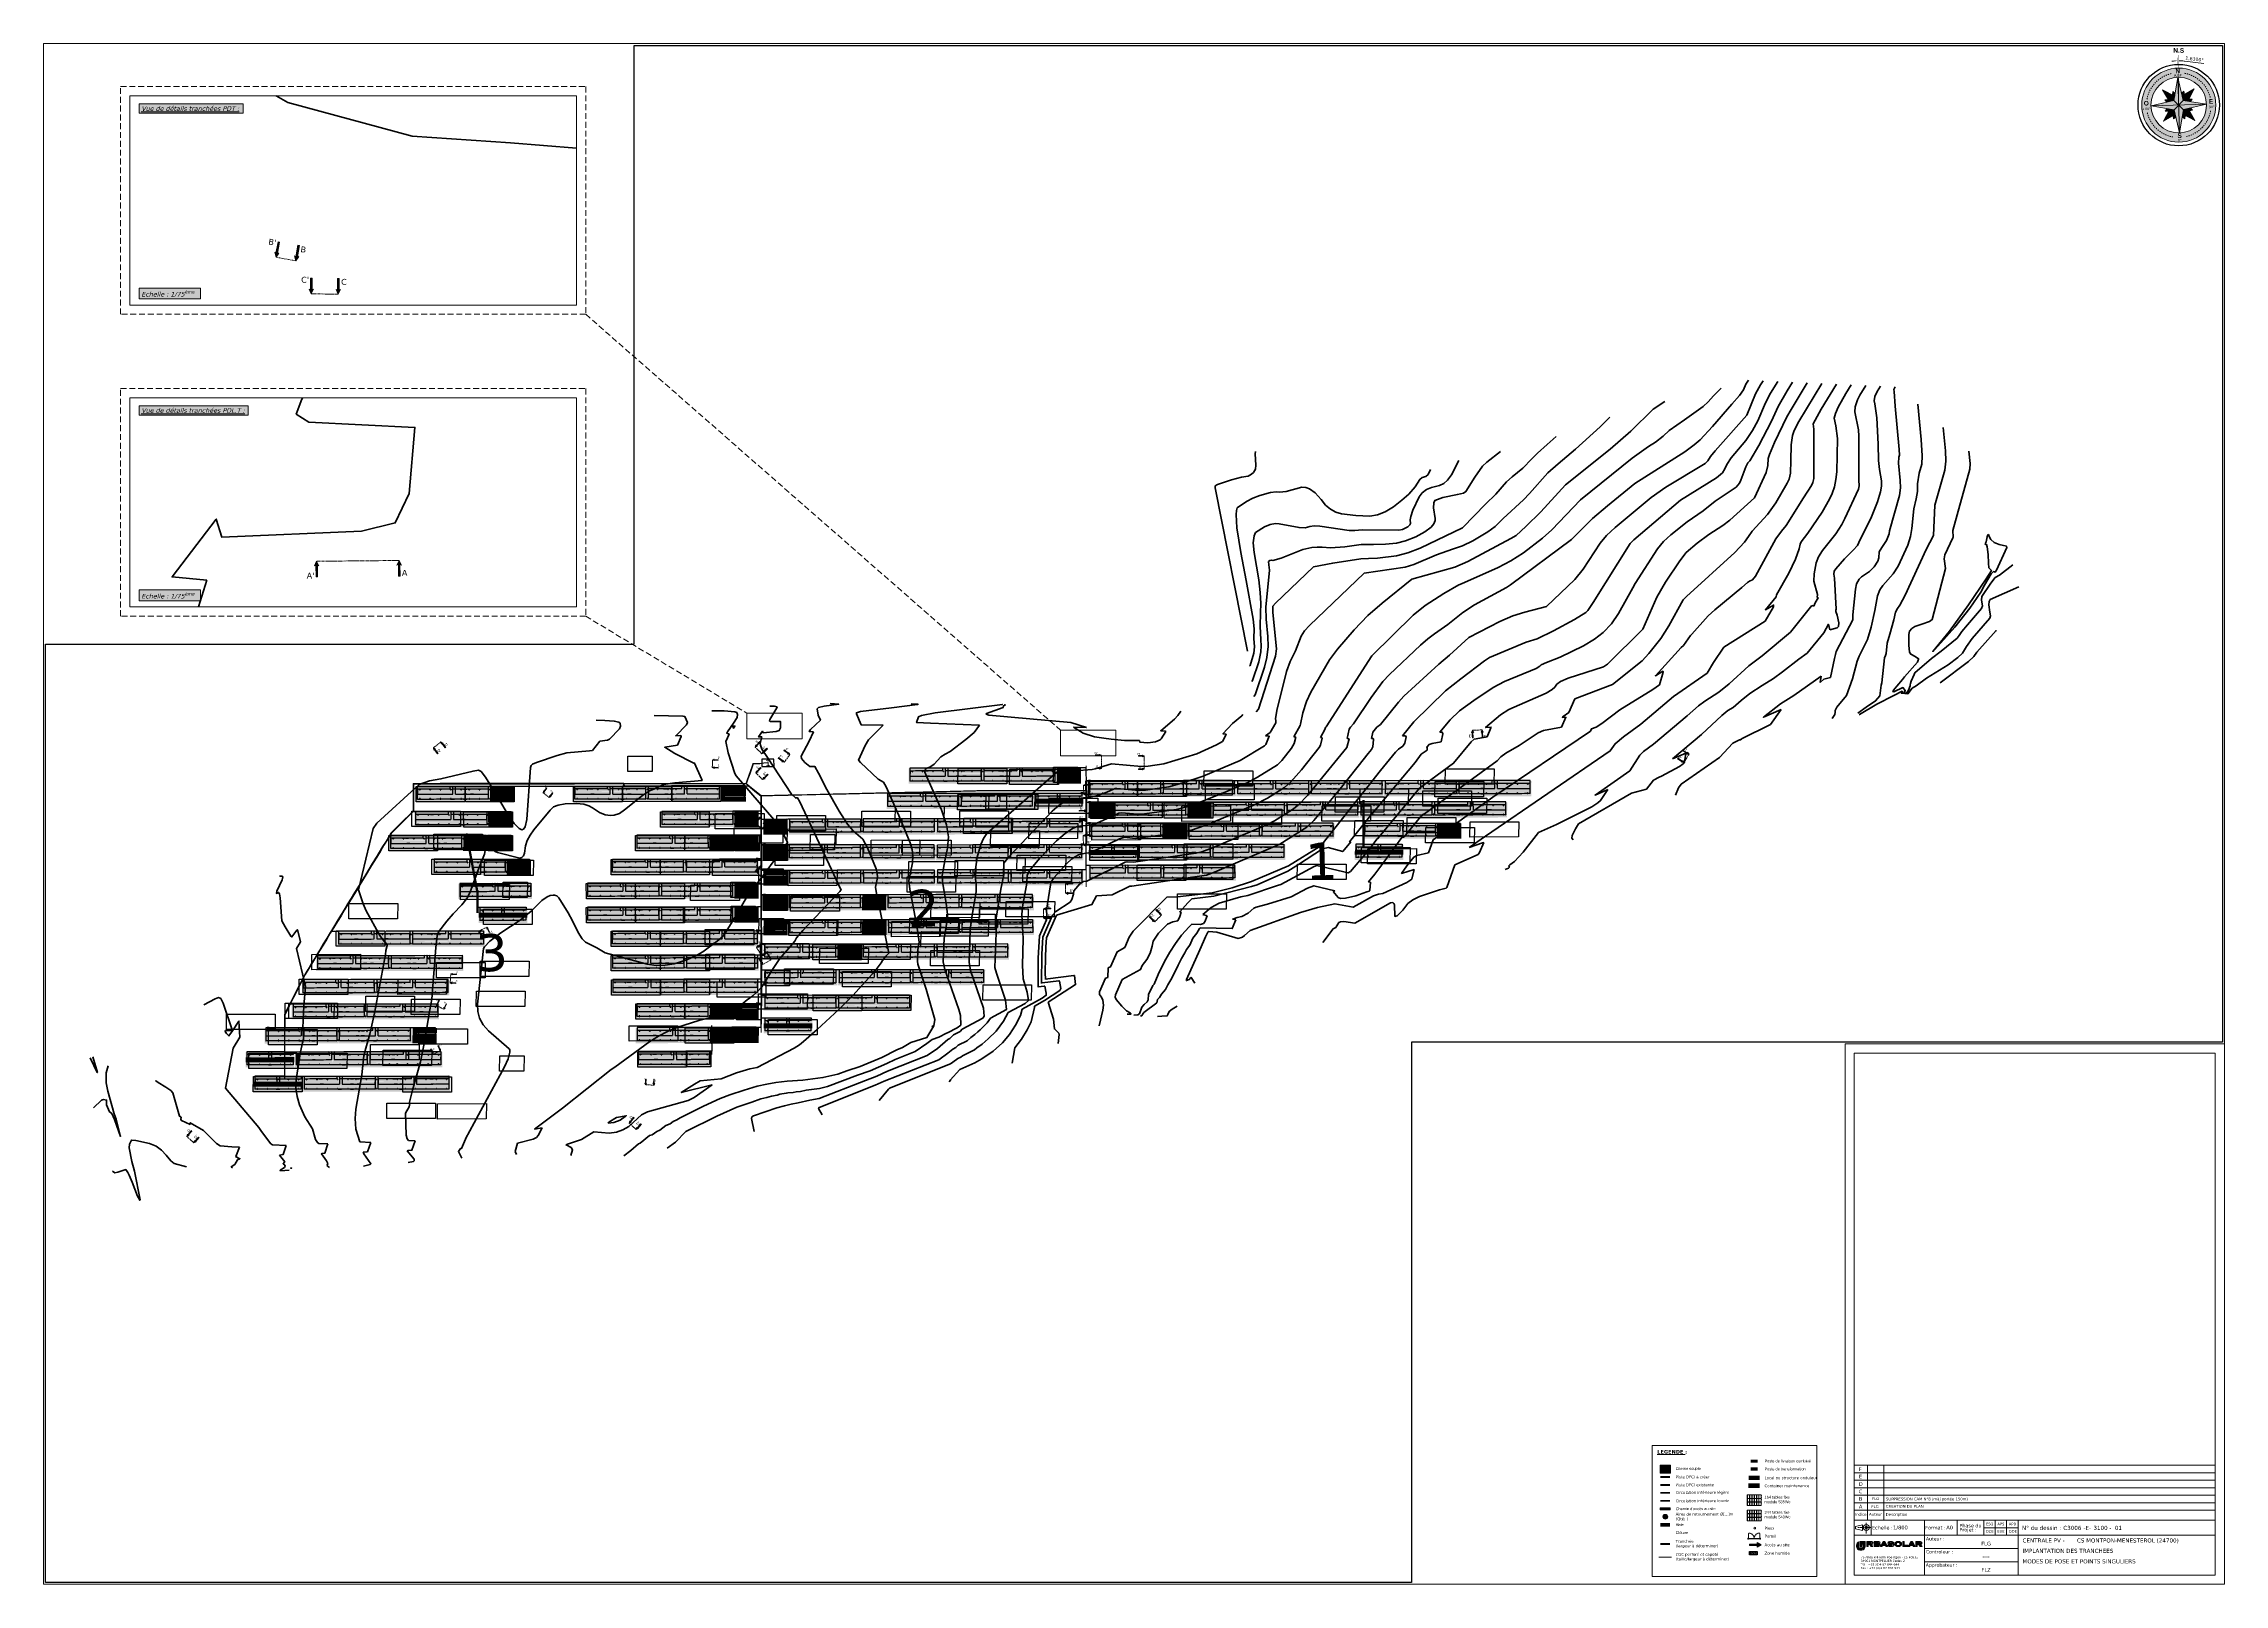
# Paper-space layout 'C3006_E_3100-00_IMPLANTATION DES TRANCHEES' of a CAD drawing. Header units: metres, sheet in millimetres. Extents: x 5 to 1183, y 1 to 833.
# The model-space entities are those that its viewports show. They can reach past a viewport. Long polylines and large blocks are cut down to what shows.
import ezdxf
from ezdxf.enums import TextEntityAlignment as Align

# ---------------------------------------------------------------- set-up
doc = ezdxf.new("R2010")
doc.units = ezdxf.units.M
doc.header["$PDMODE"] = 35
doc.header["$PDSIZE"] = 0.5
for name, pattern in [('AXES2', [1.125, 0.75, -0.125, 0.125, -0.125]), ('CACHE2', [4.7625, 3.175, -1.5875]), ('CENTER', [2, 1.25, -0.25, 0.25, -0.25])]:
    doc.linetypes.add(name, pattern=pattern)
doc.layers.get('0').update_dxf_attribs({"lineweight": 0})
doc.layers.get('Defpoints').update_dxf_attribs({"lineweight": 0})
for name, color, linetype, lineweight in [('Nouveau Terrain - CN - Courbes', 22, 'Continuous', 0), ('UBS-300-Chemin de câbles', 214, 'CdC', 0), ('UBS-300-Coupe tranchées repères', 7, 'Continuous', 0), ('UBS-900-Boussole', 7, 'Continuous', 0)]:
    doc.layers.add(name, color=color, linetype=linetype, lineweight=lineweight)
for name, color, linetype in [('PVcase AC Cables (Inverter - Transformer)', 181, 'Continuous'), ('PVcase DC Extensions', 170, 'Continuous'), ('PVcase Device Coloring', 7, 'Continuous'), ('PVcase Device Numbering', 7, 'Continuous'), ('PVcase Inverters', 7, 'Continuous'), ('PVcase Polarity Symbols', 7, 'Continuous'), ('PVcase Poles', 7, 'Continuous'), ('PVcase PV Modules (full frames)', 142, 'Continuous'), ('PVcase PV Modules (optimised)', 142, 'Continuous'), ('PVcase String Cables', 150, 'Continuous'), ('PVcase Stringing Numbers', 7, 'Continuous'), ('PVcase Strings', 92, 'Continuous'), ('PVcase Substation Numbers', 1, 'Continuous'), ('PVcase Transformers', 7, 'Continuous'), ('PVcase Trenches', 7, 'Continuous'), ('PVCasePVAreaInfoNumbers', 1, 'Continuous'), ('UBS-100-Haie', 82, 'Continuous'), ('zone humide supposé', 151, 'Continuous')]:
    doc.layers.add(name, color=color, linetype=linetype)
doc.layers.add('UBS-300-Tranchées', color=7, linetype='Continuous', lineweight=0, true_color=0x7d7b07)
doc.layers.add('UBS-900-Fenetre de présentation', color=6, linetype='Continuous', plot=False)
doc.layers.add('UBS-900-Non imprimable', color=6, linetype='Continuous', lineweight=0, plot=False)
doc.styles.get("Standard").update_dxf_attribs({"font": 'verdana.ttf'})
doc.styles.add('UBS - Defaut - Verdana', font='verdana.ttf')
doc.styles.add('UBS-Style de texte', font='verdana.ttf')
doc.linetypes.add('CdC', pattern='A,0.5,-0.2,["CdC",Standard,S=0.1,R=0,X=-0.1,Y=-0.05],-0.25', length=0.95)
doc.linetypes.add('LIMITE1', pattern='A,6.35,-2.54,[133,ltypeshp.shx,S=2.54,R=0,X=-2.54,Y=0],-2.54,25.4', length=36.83)
doc.dimstyles.get("Standard").update_dxf_attribs({"dimtxt": 0.18, "dimasz": 0.18, "dimexe": 0.18, "dimexo": 0.0625, "dimgap": 0.09, "dimtad": 0, "dimtih": 1, "dimtoh": 1, "dimdec": 1, "dimzin": 0, "dimtxsty": 'UBS-Style de texte', "dimcen": 0.09, "dimadec": 1, "dimazin": 0, "dimtfac": 1, "dimtdec": 1, "dimtofl": 0, "dimtmove": 0, "dimatfit": 3, "dimfxl": 1, "dimtolj": 1, "dimtzin": 0, "dimlwd": -1, "dimarcsym": 0})

# ---------------------------------------------------------------- blocks, each defined once
blk = doc.blocks.new('*U518')
at = {"true_color": 0x29364b, "transparency": 33554687}
h = blk.add_hatch(color=159, dxfattribs=at)
h.dxf.hatch_style = 1
edge = h.paths.add_edge_path()
edge.add_line((12.2, 22.6), (12.2, 20.1))
edge.add_arc((13.2, 20.1), 1.08, 179.7688, 270.6844)
edge.add_line((13.3, 19.1), (13.6, 19.1))
edge.add_arc((13.6, 20.1), 1.07, 268.6927, 360.8542)
edge.add_line((14.7, 20.1), (14.7, 21.9))
edge.add_line((14.7, 21.9), (14, 21.3))
edge.add_line((14, 21.3), (14, 20.1))
edge.add_arc((13.6, 20.1), 0.391, -84.9206, 2.8182, ccw=False)
edge.add_line((13.6, 19.7), (13.3, 19.7))
edge.add_arc((13.3, 20.1), 0.395, 177.6527, 264.4497, ccw=False)
edge.add_line((12.9, 20.1), (12.9, 22.8))
edge.add_line((12.9, 22.8), (15.8, 22.8))
edge.add_line((15.8, 22.8), (15.8, 20.1))
edge.add_arc((13.7, 20.2), 2.11, 277.3123, 358.3616, ccw=False)
edge.add_line((14, 18.1), (12.9, 18.1))
edge.add_arc((13.1, 20.2), 2.05, 180.1719, 264.1542, ccw=False)
edge.add_line((11.1, 20.1), (11.1, 20.9))
edge.add_arc((13, 20.8), 1.99, 116.0951, 176.8831, ccw=False)
h = blk.add_hatch(color=159, dxfattribs=at)
h.dxf.hatch_style = 1
edge = h.paths.add_edge_path()
edge.add_line((17.4, 20.2), (16.7, 20.2))
edge.add_line((16.7, 20.2), (16.7, 22.8))
edge.add_line((16.7, 22.8), (19, 22.8))
edge.add_arc((19, 21.3), 1.5, 64.8747, 89.5788, ccw=False)
edge.add_arc((19.3, 22), 0.772, -58.2681, 61.7763, ccw=False)
edge.add_arc((19.1, 22.4), 1.23, 272.6879, 298.299, ccw=False)
edge.add_line((19.1, 21.2), (20, 20.2))
edge.add_line((20, 20.2), (19, 20.2))
edge.add_line((19, 20.2), (18.2, 21.2))
edge.add_line((18.2, 21.2), (17.4, 21.2))
edge.add_line((17.4, 21.2), (17.4, 20.2))
edge = h.paths.add_edge_path(flags=16)
edge.add_line((17.4, 21.8), (19, 21.8))
edge.add_arc((19, 22.2), 0.417, 272.4217, 294.2833)
edge.add_arc((19.1, 22), 0.224, 294.5222, 425.4778)
edge.add_arc((19, 21.8), 0.43, 70.8408, 91.7055)
edge.add_line((19, 22.3), (17.4, 22.3))
edge.add_line((17.4, 22.3), (17.4, 21.8))
h = blk.add_hatch(color=159, dxfattribs=at)
h.dxf.hatch_style = 1
edge = h.paths.add_edge_path()
edge.add_line((20.6, 20.2), (20.6, 22.8))
edge.add_line((20.6, 22.8), (22.9, 22.8))
edge.add_arc((22.9, 21.3), 1.53, 66.8935, 90.7956, ccw=False)
edge.add_arc((23.2, 22.1), 0.649, -61.1786, 61.8798, ccw=False)
edge.add_arc((23.3, 20.9), 0.664, -75.4409, 75.1438, ccw=False)
edge.add_arc((22.9, 22.1), 1.91, 270.2096, 288.2387, ccw=False)
edge.add_line((22.9, 20.2), (20.6, 20.2))
edge = h.paths.add_edge_path(flags=16)
edge.add_line((21.3, 21.8), (22.9, 21.8))
edge.add_arc((22.9, 22.2), 0.417, 272.4217, 294.2833)
edge.add_arc((22.9, 22), 0.224, 294.5222, 425.4778)
edge.add_arc((22.9, 21.8), 0.43, 70.8408, 91.7055)
edge.add_line((22.9, 22.3), (21.3, 22.3))
edge.add_line((21.3, 22.3), (21.3, 21.8))
edge = h.paths.add_edge_path(flags=16)
edge.add_line((21.3, 20.8), (22.9, 20.8))
edge.add_arc((22.9, 21.2), 0.417, 272.4217, 294.2833)
edge.add_arc((22.9, 21), 0.224, 294.5222, 425.4778)
edge.add_arc((22.9, 20.8), 0.43, 70.8408, 91.7055)
edge.add_line((22.9, 21.3), (21.3, 21.3))
edge.add_line((21.3, 21.3), (21.3, 20.8))
h = blk.add_hatch(color=159, dxfattribs=at)
h.dxf.hatch_style = 1
h.paths.add_polyline_path([(26.7, 20.7), (27, 20.2), (27.8, 20.2), (26.4, 22.8), (25.5, 22.8), (24.1, 20.2), (24.9, 20.2), (25.2, 20.7)])
h.paths.add_polyline_path([(25.5, 21.3), (26.4, 21.3), (25.9, 22.2)], flags=16)
at = {"true_color": 0xa22f15, "transparency": 33554687}
h = blk.add_hatch(color=24, dxfattribs=at)
h.dxf.hatch_style = 1
edge = h.paths.add_edge_path()
edge.add_line((28, 21), (28.8, 21))
edge.add_arc((29.4, 21.4), 0.749, 211.131, 270.5922)
edge.add_line((29.4, 20.6), (29.9, 20.6))
edge.add_arc((29.8, 21.7), 1.05, 275.7284, 300.2601)
edge.add_arc((30.3, 21), 0.212, 294.1061, 409.7248)
edge.add_arc((30.2, 20.9), 0.314, 49.1228, 89.9412)
edge.add_line((30.2, 21.2), (29.2, 21.2))
edge.add_arc((29.4, 23.7), 2.47, 249.3662, 266.9884, ccw=False)
edge.add_arc((28.8, 22.1), 0.759, 188.4463, 244.53, ccw=False)
edge.add_line((28.1, 21.9), (28.1, 22.2))
edge.add_arc((28.7, 22.1), 0.687, 117.4448, 170.8136, ccw=False)
edge.add_arc((29.3, 20.8), 2.15, 91.0229, 115.5849, ccw=False)
edge.add_line((29.3, 22.9), (30.1, 22.9))
edge.add_arc((30, 21.3), 1.65, 64.2727, 88.1261, ccw=False)
edge.add_arc((30.3, 22), 0.842, 6.7056, 63.5475, ccw=False)
edge.add_line((31.2, 22.1), (30.4, 22.1))
edge.add_arc((29.9, 21.8), 0.57, 28.5973, 88.4984)
edge.add_line((29.9, 22.4), (29.3, 22.4))
edge.add_arc((29.4, 21.3), 1.12, 95.1857, 118.0172)
edge.add_arc((29, 22.1), 0.203, 116.7802, 236.2079)
edge.add_arc((29.3, 22.8), 0.999, 245.0277, 271.2441)
edge.add_line((29.3, 21.8), (30.2, 21.8))
edge.add_arc((30.2, 20), 1.81, 65.1072, 89.5248, ccw=False)
edge.add_arc((30.5, 21), 0.754, -52.7661, 52.7661, ccw=False)
edge.add_arc((29.9, 22), 1.88, 270.7076, 304.2492, ccw=False)
edge.add_line((29.9, 20.1), (29.3, 20.1))
edge.add_arc((29.3, 22), 1.9, 239.7191, 270.1305, ccw=False)
edge.add_arc((28.7, 21), 0.737, 178.3924, 235.1538, ccw=False)
at = {"true_color": 0x29364b, "transparency": 33554687}
h = blk.add_hatch(color=159, dxfattribs=at)
h.dxf.hatch_style = 1
edge = h.paths.add_edge_path()
edge.add_ellipse((33.6, 21.5), major_axis=(1.87, 0), ratio=0.744921, start_angle=0, end_angle=360)
edge = h.paths.add_edge_path(flags=17)
edge.add_ellipse((33.6, 21.5), major_axis=(1.12, 0), ratio=0.734047, start_angle=0, end_angle=360)
h = blk.add_hatch(color=159, dxfattribs=at)
h.dxf.hatch_style = 1
h.paths.add_polyline_path([(36.1, 22.8), (36.1, 20.2), (38.9, 20.2), (38.9, 20.8), (36.8, 20.8), (36.8, 22.8)])
h = blk.add_hatch(color=159, dxfattribs=at)
h.dxf.hatch_style = 1
h.paths.add_polyline_path([(41.6, 20.7), (41.9, 20.2), (42.7, 20.2), (41.3, 22.8), (40.4, 22.8), (39, 20.2), (39.8, 20.2), (40.1, 20.7)])
h.paths.add_polyline_path([(40.4, 21.3), (41.3, 21.3), (40.9, 22.2)], flags=16)
h = blk.add_hatch(color=159, dxfattribs=at)
h.dxf.hatch_style = 1
edge = h.paths.add_edge_path()
edge.add_line((43.8, 20.2), (43.1, 20.2))
edge.add_line((43.1, 20.2), (43.1, 22.8))
edge.add_line((43.1, 22.8), (45.4, 22.8))
edge.add_arc((45.4, 21.3), 1.5, 64.8747, 89.5788, ccw=False)
edge.add_arc((45.7, 22), 0.772, -58.2681, 61.7763, ccw=False)
edge.add_arc((45.5, 22.4), 1.23, 272.6879, 298.299, ccw=False)
edge.add_line((45.6, 21.2), (46.5, 20.2))
edge.add_line((46.5, 20.2), (45.5, 20.2))
edge.add_line((45.5, 20.2), (44.6, 21.2))
edge.add_line((44.6, 21.2), (43.8, 21.2))
edge.add_line((43.8, 21.2), (43.8, 20.2))
edge = h.paths.add_edge_path(flags=16)
edge.add_line((43.8, 21.8), (45.4, 21.8))
edge.add_arc((45.4, 22.2), 0.417, 272.4217, 294.2833)
edge.add_arc((45.5, 22), 0.224, 294.5222, 425.4778)
edge.add_arc((45.4, 21.8), 0.43, 70.8408, 91.7055)
edge.add_line((45.4, 22.3), (43.8, 22.3))
edge.add_line((43.8, 22.3), (43.8, 21.8))
at = {"transparency": 33554687}
for p, q in [((9.9, 64), (9.9, 34.4)), ((9.9, 64), (204.9, 64)), ((9.9, 60), (204.9, 60)), ((17, 34.6), (17, 64)), ((25.8, 34.4), (25.8, 64)), ((9.9, 55.9), (204.9, 55.9)), ((9.9, 51.9), (204.9, 51.9)), ((9.9, 47.9), (204.9, 47.9)), ((9.9, 43.8), (204.9, 43.8)), ((9.9, 39.8), (204.9, 39.8)), ((204.9, 34.4), (9.9, 34.4)), ((9.9, 26.3), (9.9, 4.7)), ((204.9, 26.3), (9.9, 26.3)), ((10.6, 31), (14.3, 31.9)), ((10.6, 29.7), (10.6, 31)), ((10.6, 29.7), (14.3, 28.7)), ((11.9, 30.4), (12.4, 30.4)), ((12.7, 30.4), (14.1, 30.4)), ((14.3, 31.9), (14.3, 28.7)), ((16.4, 30.4), (16.4, 30.9)), ((19.1, 34.4), (19.1, 26.3)), ((47.8, 34.4), (47.8, 26.3)), ((47.8, 4.7), (47.8, 26.3)), ((65.5, 34.4), (65.5, 26.3)), ((98.4, 4.7), (98.4, 34.4)), ((47.8, 19.1), (98.4, 19.1)), ((47.8, 11.9), (98.4, 11.9))]:
    blk.add_line(p, q, dxfattribs=at)
at = {"linetype": 'CENTER', "transparency": 33554687}
for p, q in [((18.6, 30.4), (14.2, 30.4)), ((16.4, 27.1), (16.4, 33.1))]:
    blk.add_line(p, q, dxfattribs=at)
at = {"transparency": 33554687}
for points in [[(209.9, -0.3), (-968.4, -0.3), (-968.4, 832), (209.9, 832)], [(4.9, -0.3), (209.9, -0.3), (209.9, 291.7), (4.9, 291.7)], [(9.9, 4.7), (204.9, 4.7), (204.9, 286.7), (9.9, 286.7)]]:
    blk.add_lwpolyline(points, close=True, dxfattribs=at)
for points in [[(79.8, 34.4), (86, 34.4), (86, 30.3), (79.8, 30.3), (79.8, 34.4)], [(79.8, 30.3), (86, 30.3), (86, 26.3), (79.8, 26.3), (79.8, 30.3)], [(86, 34.4), (92.2, 34.4), (92.2, 30.3), (86, 30.3), (86, 34.4)], [(86, 30.3), (92.2, 30.3), (92.2, 26.3), (86, 26.3), (86, 30.3)], [(92.2, 34.4), (98.4, 34.4), (98.4, 30.3), (92.2, 30.3), (92.2, 34.4)], [(92.2, 30.3), (98.4, 30.3), (98.4, 26.3), (92.2, 26.3), (92.2, 30.3)]]:
    blk.add_lwpolyline(points, dxfattribs=at)
at = {"color": 10, "transparency": 33554687, "const_width": 0.1}
blk.add_lwpolyline([(92.2, 34.4), (98.4, 34.4), (98.4, 30.3), (92.2, 30.3), (92.2, 34.4)], dxfattribs=at)
at = {"color": 159, "true_color": 0x29364b, "transparency": 33554687}
blk.add_lwpolyline([(12.2, 22.6), (12.2, 20.1, 0.418902), (13.3, 19.1), (13.6, 19.1, 0.425307), (14.7, 20.1), (14.7, 21.9), (14, 21.3), (14, 20.1, -0.402701), (13.6, 19.7), (13.3, 19.7, -0.397933), (12.9, 20.1), (12.9, 22.8), (15.8, 22.8), (15.8, 20.1, -0.369164), (14, 18.1), (12.9, 18.1, -0.383775), (11.1, 20.1), (11.1, 20.9, -0.271638), (12.2, 22.6)], format="xyb", dxfattribs=at)
for points in [[(17.4, 20.2), (16.7, 20.2), (16.7, 22.8), (19, 22.8, -0.108211), (19.6, 22.7, -0.577608), (19.7, 21.4, -0.112217), (19.1, 21.2), (20, 20.2), (19, 20.2), (18.2, 21.2), (17.4, 21.2)], [(17.4, 21.8), (19, 21.8, 0.09568), (19.1, 21.8, 0.642947), (19.1, 22.2, 0.091292), (19, 22.3), (17.4, 22.3)], [(20.6, 20.2), (20.6, 22.8), (22.9, 22.8, -0.104672), (23.5, 22.7, -0.595283), (23.5, 21.6, -0.771388), (23.5, 20.3, -0.078829), (22.9, 20.2)], [(21.3, 21.8), (22.9, 21.8, 0.09568), (23, 21.8, 0.642947), (23, 22.2, 0.091292), (22.9, 22.3), (21.3, 22.3)], [(21.3, 20.8), (22.9, 20.8, 0.09568), (23, 20.8, 0.642947), (23, 21.2, 0.091292), (22.9, 21.3), (21.3, 21.3)], [(43.8, 20.2), (43.1, 20.2), (43.1, 22.8), (45.4, 22.8, -0.108211), (46.1, 22.7, -0.577608), (46.1, 21.4, -0.112217), (45.6, 21.2), (46.5, 20.2), (45.5, 20.2), (44.6, 21.2), (43.8, 21.2)], [(43.8, 21.8), (45.4, 21.8, 0.09568), (45.6, 21.8, 0.642947), (45.6, 22.2, 0.091292), (45.4, 22.3), (43.8, 22.3)]]:
    blk.add_lwpolyline(points, format="xyb", close=True, dxfattribs=at)
for points in [[(26.7, 20.7), (27, 20.2), (27.8, 20.2), (26.4, 22.8), (25.5, 22.8), (24.1, 20.2), (24.9, 20.2), (25.2, 20.7)], [(36.1, 22.8), (36.1, 20.2), (38.9, 20.2), (38.9, 20.8), (36.8, 20.8), (36.8, 22.8)], [(41.6, 20.7), (41.9, 20.2), (42.7, 20.2), (41.3, 22.8), (40.4, 22.8), (39, 20.2), (39.8, 20.2), (40.1, 20.7)]]:
    blk.add_lwpolyline(points, close=True, dxfattribs=at)
for points in [[(25.5, 21.3), (26.4, 21.3), (25.9, 22.2), (25.5, 21.3)], [(40.4, 21.3), (41.3, 21.3), (40.9, 22.2), (40.4, 21.3)]]:
    blk.add_lwpolyline(points, dxfattribs=at)
at = {"color": 24, "true_color": 0xa22f15, "transparency": 33554687}
blk.add_lwpolyline([(28, 21), (28.8, 21, 0.265431), (29.4, 20.6), (29.9, 20.6, 0.10745), (30.4, 20.8, 0.552136), (30.4, 21.1, 0.180011), (30.2, 21.2), (29.2, 21.2, -0.077043), (28.5, 21.4, -0.249716), (28.1, 21.9), (28.1, 22.2, -0.237168), (28.4, 22.7, -0.107584), (29.3, 22.9), (30.1, 22.9, -0.104457), (30.7, 22.7, -0.253233), (31.2, 22.1), (30.4, 22.1, 0.267487), (29.9, 22.4), (29.3, 22.4, 0.099952), (28.9, 22.3, 0.574025), (28.9, 21.9, 0.114892), (29.3, 21.8), (30.2, 21.8, -0.106946), (31, 21.6, -0.496036), (31, 20.4, -0.147407), (29.9, 20.1), (29.3, 20.1, -0.133479), (28.3, 20.4, -0.25286)], format="xyb", close=True, dxfattribs=at)
for points in [[(29.2, 22.4), (30.2, 22.4)], [(29.2, 21.8), (30.2, 21.8)], [(29.2, 21.2), (30.2, 21.2)], [(29.2, 20.6), (30.2, 20.6)], [(30.4, 22.1), (31.2, 22.1)]]:
    blk.add_lwpolyline(points, dxfattribs=at)
at = {"transparency": 33554687}
for major_axis in [(-1.62, 0), (-0.671, 0)]:
    blk.add_ellipse((16.4, 30.4), major_axis=major_axis, ratio=0.986111, start_param=3.141593, end_param=9.424778, dxfattribs=at)
at = {"color": 159, "true_color": 0x29364b, "transparency": 33554687}
for major_axis, ratio in [((1.87, 0), 0.744921), ((1.12, 0), 0.734047)]:
    blk.add_ellipse((33.6, 21.5), major_axis=major_axis, ratio=ratio, dxfattribs=at)
at = {"ltscale": 1.5, "transparency": 33554687, "style": 'UBS-Style de texte'}
for s, p in [('F', (12.4, 60.9)), ('C', (12.4, 48.9)), ('E', (12.4, 56.9)), ('D', (12.4, 52.9)), ('A', (12.4, 40.8)), ('B', (12.4, 44.9))]:
    blk.add_text(s, height=1.96, dxfattribs=at).set_placement(p)
at = {"transparency": 33554687, "style": 'UBS-Style de texte'}
for s, p in [('Indice', (10.3, 36.8)), ('Auteur', (17.9, 36.8)), ('Description', (26.9, 36.7))]:
    blk.add_text(s, height=1.5, dxfattribs=at).set_placement(p)
at = {"transparency": 33554687}
for s, height, style, p in [('Echelle :', 1.9, 'UBS-Style de texte', (19.5, 30.3)), ('Format :', 1.9, 'UBS-Style de texte', (48.2, 30.3)), ('Auteur :', 1.8, 'UBS-Style de texte', (48.6, 24.3)), ('Phase du', 1.9, 'UBS-Style de texte', (66.7, 31.4)), ('Projet :', 1.9, 'UBS-Style de texte', (66.7, 29.2)), ('ESQ', 1.43, 'UBS-Style de texte', (81, 32.3)), ('DCE', 1.43, 'UBS-Style de texte', (81, 28.3)), ('APS', 1.43, 'UBS-Style de texte', (87.2, 32.3)), ('EXE', 1.43, 'UBS-Style de texte', (87.2, 28.3)), ('APD', 1.43, 'UBS-Style de texte', (93.4, 32.3)), ('DOE', 1.43, 'UBS-Style de texte', (93.4, 28.3)), ('N° du dessin :', 2.2, 'UBS-Style de texte', (100.5, 30.2)), ('-E-', 2.2, 'UBS - Defaut - Verdana', (133.7, 30.1)), ('Controleur :', 1.8, 'UBS-Style de texte', (48.6, 17.3)), ('Approbateur :', 1.8, 'UBS-Style de texte', (48.5, 10.1))]:
    blk.add_text(s, height=height, dxfattribs=dict(at, style=style)).set_placement(p, align=Align.MIDDLE_LEFT)
at = {"color": 159, "true_color": 0x29364b, "transparency": 33554687, "insert": (13.4, 14.9), "char_height": 1.164, "attachment_point": 1, "style": 'UBS-Style de texte'}
blk.add_mtext_dynamic_manual_height_columns('75 Allée Wilhelm Roentgen - CS 40935\\P34961 MONTPELLIER Cedex 2\\PTél : +33 (0)4 67 644 644\\PFax : +33 (0)4 67 837 931', width=69.707, gutter_width=0.45, heights=[0], dxfattribs=at)
at = {"transparency": 33554687, "style": 'UBS-Style de texte'}
for tag, p in [('AUTEUR_F', (21.4, 62)), ('AUTEUR_E', (21.4, 58)), ('AUTEUR_D', (21.4, 54)), ('AUTEUR_C', (21.4, 50)), ('AUTEUR_B', (21.4, 46))]:
    blk.add_attdef(tag, text='', height=1.5, dxfattribs=at).set_placement(p, align=Align.MIDDLE)
for tag, p in [('MODIFICATIONS_IND_F', (26.9, 62.1)), ('MODIFICATIONS_IND_E', (27, 58)), ('MODIFICATIONS_IND_C', (27.1, 49.8)), ('MODIFICATIONS_IND_D', (27.2, 54)), ('MODIFICATIONS_IND_B', (27.1, 45.8)), ('MODIFICATIONS_IND_A', (27.1, 41.8))]:
    blk.add_attdef(tag, text='', height=1.5, dxfattribs=at).set_placement(p, align=Align.MIDDLE_LEFT)
blk.add_attdef('AUTEUR_A', text='', height=1.5, dxfattribs=at).set_placement((21.2, 41.7), align=Align.MIDDLE_CENTER)
for tag, p, height in [('ECHELLE', (30.9, 29.4), 2), ('FORMAT', (59.6, 29.4), 2), ('TITRE_1', (100.8, 22.3), 2.2), ('N°_DESSIN', (139.1, 29.1), 2.2), ('TITRE_2', (100.8, 16.7), 2.2), ('TITRE_3', (100.8, 11), 2.2), ('TITRE_4', (100.8, 5.8), 2.2)]:
    blk.add_attdef(tag, p, '', height=height, dxfattribs=at)
at = {"style": 'UBS-Style de texte'}
for tag, p in [('CODE', (122.8, 29.1)), ('PROJET', (130.2, 22.3)), ('COMMUNE', (160.5, 22.3))]:
    blk.add_attdef(tag, p, '', height=2.2, dxfattribs=at)
at = {"transparency": 33554687, "style": 'UBS-Style de texte', "flags": 4}
blk.add_attdef('PLANCHE', (150.8, 29.1), '', height=2.2, dxfattribs=at)
at = {"transparency": 33554687}
blk.add_attdef('DEPT', (194.5, 22.3), '', height=2.2, dxfattribs=at)
for tag, p in [('CHARGE_ETUDE', (81.1, 14.7)), ('PROJETEUR', (81.1, 21.7)), ('CHEF_PROJET_CONST', (81.1, 7.5))]:
    blk.add_attdef(tag, text='', height=2, dxfattribs=at).set_placement(p, align=Align.MIDDLE)
blk = doc.blocks.new('*D521')
at = {"color": 0, "transparency": 16777216}
blk.add_line((3.7, 23.7), (14.1, 22.1), dxfattribs=at)
for start, end in [(93.5813, 97.1626), (81.2039, 88.37), (81.2074, 84.7887)]:
    blk.add_arc((0, 0), 24, start, end, dxfattribs=at)
for points in [[(-1.5, 24.2), (-1.5, 23.7), (0, 24)], [(2.2, 23.7), (2.2, 24.2), (0.7, 24)]]:
    blk.add_solid(points, dxfattribs=at)
at = {"layer": 'Defpoints', "color": 0, "transparency": 16777216}
for p in [(0, 27), (0.2, 24), (0.8, 27), (0, 21), (0, 0)]:
    blk.add_point(p, dxfattribs=at)
at = {"color": 0, "transparency": 16777216, "insert": (9.2, 24.5), "char_height": 1.8, "attachment_point": 5, "rotation": 351.2039, "style": 'UBS-Style de texte'}
blk.add_mtext('\\A1;1,6300°', dxfattribs=at)
blk = doc.blocks.new('*U545')
at = {"transparency": 33554687}
h = blk.add_hatch(color=0, dxfattribs=at)
h.dxf.hatch_style = 1
h.paths.add_polyline_path([(0, 5.4), (1.2, 6), (1, 5.6), (4, 5.6), (4, 5.2), (1, 5.2), (1.2, 4.9)])
h = blk.add_hatch(color=0, dxfattribs=at)
h.dxf.hatch_style = 1
h.paths.add_polyline_path([(0, 0), (1.2, 0.6), (1, 0.2), (4, 0.2), (4, -0.2), (1, -0.2), (1.2, -0.6)])
for points in [[(0, 5.4), (1.2, 6), (1, 5.6), (4, 5.6), (4, 5.2), (1, 5.2), (1.2, 4.9), (0, 5.4)], [(0, 0), (1.2, 0.6), (1, 0.2), (4, 0.2), (4, -0.2), (1, -0.2), (1.2, -0.6), (0, 0)]]:
    blk.add_lwpolyline(points, dxfattribs=at)
at = {"linetype": 'AXES2', "transparency": 33554687}
blk.add_lwpolyline([(0, 0), (0, 5.4)], dxfattribs=at)
at = {"transparency": 33554687, "style": 'UBS-Style de texte', "flags": 8}
for tag, p in [('NOM_DE_COUPE', (2.2, 6)), ('NOM_DE_COUPE2', (2.2, 0.6))]:
    blk.add_attdef(tag, p, '', height=1.5, dxfattribs=at)
blk = doc.blocks.new('*U539')
at = {"transparency": 33554687}
h = blk.add_hatch(color=0, dxfattribs=at)
h.dxf.hatch_style = 1
h.paths.add_polyline_path([(0, 5.14), (1.19, 5.7), (1.03, 5.34), (4, 5.34), (4, 4.94), (1.03, 4.94), (1.19, 4.59)])
h = blk.add_hatch(color=0, dxfattribs=at)
h.dxf.hatch_style = 1
h.paths.add_polyline_path([(0, 0), (1.19, 0.56), (1.03, 0.2), (4, 0.2), (4, -0.2), (1.03, -0.2), (1.19, -0.56)])
for points in [[(0, 5.14), (1.19, 5.7), (1.03, 5.34), (4, 5.34), (4, 4.94), (1.03, 4.94), (1.19, 4.59), (0, 5.14)], [(0, 0), (1.19, 0.56), (1.03, 0.2), (4, 0.2), (4, -0.2), (1.03, -0.2), (1.19, -0.56), (0, 0)]]:
    blk.add_lwpolyline(points, dxfattribs=at)
at = {"linetype": 'AXES2', "transparency": 33554687}
blk.add_lwpolyline([(0, 0), (0, 5.14)], dxfattribs=at)
at = {"transparency": 33554687, "style": 'UBS-Style de texte', "flags": 8}
for tag, p in [('NOM_DE_COUPE', (2.2, 5.74)), ('NOM_DE_COUPE2', (2.2, 0.6))]:
    blk.add_attdef(tag, p, '', height=1.5, dxfattribs=at)
blk = doc.blocks.new('*U540')
at = {"transparency": 33554687}
h = blk.add_hatch(color=0, dxfattribs=at)
h.dxf.hatch_style = 1
h.paths.add_polyline_path([(0, 6.9), (1.19, 7.45), (1.03, 7.1), (4, 7.1), (4, 6.7), (1.03, 6.7), (1.19, 6.34)])
h = blk.add_hatch(color=0, dxfattribs=at)
h.dxf.hatch_style = 1
h.paths.add_polyline_path([(0, 0), (1.19, 0.56), (1.03, 0.2), (4, 0.2), (4, -0.2), (1.03, -0.2), (1.19, -0.56)])
for points in [[(0, 6.9), (1.19, 7.45), (1.03, 7.1), (4, 7.1), (4, 6.7), (1.03, 6.7), (1.19, 6.34), (0, 6.9)], [(0, 0), (1.19, 0.56), (1.03, 0.2), (4, 0.2), (4, -0.2), (1.03, -0.2), (1.19, -0.56), (0, 0)]]:
    blk.add_lwpolyline(points, dxfattribs=at)
at = {"linetype": 'AXES2', "transparency": 33554687}
blk.add_lwpolyline([(0, 0), (0, 6.9)], dxfattribs=at)
at = {"transparency": 33554687, "style": 'UBS-Style de texte', "flags": 8}
for tag, p in [('NOM_DE_COUPE', (2.2, 7.5)), ('NOM_DE_COUPE2', (2.2, 0.6))]:
    blk.add_attdef(tag, p, '', height=1.5, dxfattribs=at)
blk = doc.blocks.new('*U535')
at = {"transparency": 33554687}
h = blk.add_hatch(color=0, dxfattribs=at)
h.dxf.hatch_style = 1
h.paths.add_polyline_path([(0, 9.2), (-1.2, 9.7), (-1, 9.4), (-4, 9.4), (-4, 9), (-1, 9), (-1.2, 8.6)])
h = blk.add_hatch(color=0, dxfattribs=at)
h.dxf.hatch_style = 1
h.paths.add_polyline_path([(0, 0), (-1.2, 0.6), (-1, 0.2), (-4, 0.2), (-4, -0.2), (-1, -0.2), (-1.2, -0.6)])
for points in [[(0, 9.2), (-1.2, 9.7), (-1, 9.4), (-4, 9.4), (-4, 9), (-1, 9), (-1.2, 8.6), (0, 9.2)], [(0, 0), (-1.2, 0.6), (-1, 0.2), (-4, 0.2), (-4, -0.2), (-1, -0.2), (-1.2, -0.6), (0, 0)]]:
    blk.add_lwpolyline(points, dxfattribs=at)
at = {"linetype": 'AXES2', "transparency": 33554687}
blk.add_lwpolyline([(0, 0), (0, 9.2)], dxfattribs=at)
at = {"transparency": 33554687, "style": 'UBS-Style de texte', "flags": 8}
for tag, p in [('NOM_DE_COUPE', (-3.6, 9.8)), ('NOM_DE_COUPE2', (-3.6, 0.6))]:
    blk.add_attdef(tag, p, '', height=1.5, dxfattribs=at)
blk = doc.blocks.new('*U533')
at = {"transparency": 33554687}
h = blk.add_hatch(color=0, dxfattribs=at)
h.dxf.hatch_style = 1
h.paths.add_polyline_path([(0, 5.6), (1.2, 6.2), (1, 5.8), (4, 5.8), (4, 5.4), (1, 5.4), (1.2, 5.1)])
h = blk.add_hatch(color=0, dxfattribs=at)
h.dxf.hatch_style = 1
h.paths.add_polyline_path([(0, 0), (1.2, 0.6), (1, 0.2), (4, 0.2), (4, -0.2), (1, -0.2), (1.2, -0.6)])
for points in [[(0, 5.6), (1.2, 6.2), (1, 5.8), (4, 5.8), (4, 5.4), (1, 5.4), (1.2, 5.1), (0, 5.6)], [(0, 0), (1.2, 0.6), (1, 0.2), (4, 0.2), (4, -0.2), (1, -0.2), (1.2, -0.6), (0, 0)]]:
    blk.add_lwpolyline(points, dxfattribs=at)
at = {"linetype": 'AXES2', "transparency": 33554687}
blk.add_lwpolyline([(0, 0), (0, 5.6)], dxfattribs=at)
at = {"transparency": 33554687, "style": 'UBS-Style de texte', "flags": 8}
for tag, p in [('NOM_DE_COUPE', (2.2, 6.2)), ('NOM_DE_COUPE2', (2.2, 0.6))]:
    blk.add_attdef(tag, p, '', height=1.5, dxfattribs=at)
blk = doc.blocks.new('*U534')
at = {"transparency": 33554687}
h = blk.add_hatch(color=0, dxfattribs=at)
h.dxf.hatch_style = 1
h.paths.add_polyline_path([(0, 6.1), (1.2, 6.6), (1, 6.3), (4, 6.3), (4, 5.9), (1, 5.9), (1.2, 5.5)])
h = blk.add_hatch(color=0, dxfattribs=at)
h.dxf.hatch_style = 1
h.paths.add_polyline_path([(0, 0), (1.2, 0.6), (1, 0.2), (4, 0.2), (4, -0.2), (1, -0.2), (1.2, -0.6)])
for points in [[(0, 6.1), (1.2, 6.6), (1, 6.3), (4, 6.3), (4, 5.9), (1, 5.9), (1.2, 5.5), (0, 6.1)], [(0, 0), (1.2, 0.6), (1, 0.2), (4, 0.2), (4, -0.2), (1, -0.2), (1.2, -0.6), (0, 0)]]:
    blk.add_lwpolyline(points, dxfattribs=at)
at = {"linetype": 'AXES2', "transparency": 33554687}
blk.add_lwpolyline([(0, 0), (0, 6.1)], dxfattribs=at)
at = {"transparency": 33554687, "style": 'UBS-Style de texte', "flags": 8}
for tag, p in [('NOM_DE_COUPE', (2.2, 6.7)), ('NOM_DE_COUPE2', (2.2, 0.6))]:
    blk.add_attdef(tag, p, '', height=1.5, dxfattribs=at)
blk = doc.blocks.new('*U538')
at = {"transparency": 33554687}
h = blk.add_hatch(color=0, dxfattribs=at)
h.dxf.hatch_style = 1
h.paths.add_polyline_path([(0, 21.09), (-1.19, 21.65), (-1.03, 21.29), (-4, 21.29), (-4, 20.89), (-1.03, 20.89), (-1.19, 20.54)])
h = blk.add_hatch(color=0, dxfattribs=at)
h.dxf.hatch_style = 1
h.paths.add_polyline_path([(0, 0), (-1.19, 0.56), (-1.03, 0.2), (-4, 0.2), (-4, -0.2), (-1.03, -0.2), (-1.19, -0.56)])
for points in [[(0, 21.09), (-1.19, 21.65), (-1.03, 21.29), (-4, 21.29), (-4, 20.89), (-1.03, 20.89), (-1.19, 20.54), (0, 21.09)], [(0, 0), (-1.19, 0.56), (-1.03, 0.2), (-4, 0.2), (-4, -0.2), (-1.03, -0.2), (-1.19, -0.56), (0, 0)]]:
    blk.add_lwpolyline(points, dxfattribs=at)
at = {"linetype": 'AXES2', "transparency": 33554687}
blk.add_lwpolyline([(0, 0), (0, 21.09)], dxfattribs=at)
at = {"transparency": 33554687, "style": 'UBS-Style de texte', "flags": 8}
for tag, p in [('NOM_DE_COUPE', (-3.61, 21.69)), ('NOM_DE_COUPE2', (-3.61, 0.6))]:
    blk.add_attdef(tag, p, '', height=1.5, dxfattribs=at)
blk = doc.blocks.new('*U541')
at = {"transparency": 33554687}
h = blk.add_hatch(color=0, dxfattribs=at)
h.dxf.hatch_style = 1
h.paths.add_polyline_path([(0, 5.6), (1.2, 6.2), (1, 5.8), (4, 5.8), (4, 5.4), (1, 5.4), (1.2, 5.1)])
h = blk.add_hatch(color=0, dxfattribs=at)
h.dxf.hatch_style = 1
h.paths.add_polyline_path([(0, 0), (1.2, 0.6), (1, 0.2), (4, 0.2), (4, -0.2), (1, -0.2), (1.2, -0.6)])
for points in [[(0, 5.6), (1.2, 6.2), (1, 5.8), (4, 5.8), (4, 5.4), (1, 5.4), (1.2, 5.1), (0, 5.6)], [(0, 0), (1.2, 0.6), (1, 0.2), (4, 0.2), (4, -0.2), (1, -0.2), (1.2, -0.6), (0, 0)]]:
    blk.add_lwpolyline(points, dxfattribs=at)
at = {"linetype": 'AXES2', "transparency": 33554687}
blk.add_lwpolyline([(0, 0), (0, 5.6)], dxfattribs=at)
at = {"transparency": 33554687, "style": 'UBS-Style de texte', "flags": 8}
for tag, p in [('NOM_DE_COUPE', (2.2, 6.2)), ('NOM_DE_COUPE2', (2.2, 0.6))]:
    blk.add_attdef(tag, p, '', height=1.5, dxfattribs=at)
blk = doc.blocks.new('*U542')
at = {"transparency": 33554687}
h = blk.add_hatch(color=0, dxfattribs=at)
h.dxf.hatch_style = 1
h.paths.add_polyline_path([(0, 5.2), (1.2, 5.7), (1, 5.4), (4, 5.4), (4, 5), (1, 5), (1.2, 4.6)])
h = blk.add_hatch(color=0, dxfattribs=at)
h.dxf.hatch_style = 1
h.paths.add_polyline_path([(0, 0), (1.2, 0.6), (1, 0.2), (4, 0.2), (4, -0.2), (1, -0.2), (1.2, -0.6)])
for points in [[(0, 5.2), (1.2, 5.7), (1, 5.4), (4, 5.4), (4, 5), (1, 5), (1.2, 4.6), (0, 5.2)], [(0, 0), (1.2, 0.6), (1, 0.2), (4, 0.2), (4, -0.2), (1, -0.2), (1.2, -0.6), (0, 0)]]:
    blk.add_lwpolyline(points, dxfattribs=at)
at = {"linetype": 'AXES2', "transparency": 33554687}
blk.add_lwpolyline([(0, 0), (0, 5.2)], dxfattribs=at)
at = {"transparency": 33554687, "style": 'UBS-Style de texte', "flags": 8}
for tag, p in [('NOM_DE_COUPE', (2.2, 5.8)), ('NOM_DE_COUPE2', (2.2, 0.6))]:
    blk.add_attdef(tag, p, '', height=1.5, dxfattribs=at)
blk = doc.blocks.new('*U546')
at = {"transparency": 33554687}
h = blk.add_hatch(color=0, dxfattribs=at)
h.dxf.hatch_style = 1
h.paths.add_polyline_path([(0, 5.6), (-1.2, 6.2), (-1, 5.8), (-4, 5.8), (-4, 5.4), (-1, 5.4), (-1.2, 5.1)])
h = blk.add_hatch(color=0, dxfattribs=at)
h.dxf.hatch_style = 1
h.paths.add_polyline_path([(0, 0), (-1.2, 0.6), (-1, 0.2), (-4, 0.2), (-4, -0.2), (-1, -0.2), (-1.2, -0.6)])
for points in [[(0, 5.6), (-1.2, 6.2), (-1, 5.8), (-4, 5.8), (-4, 5.4), (-1, 5.4), (-1.2, 5.1), (0, 5.6)], [(0, 0), (-1.2, 0.6), (-1, 0.2), (-4, 0.2), (-4, -0.2), (-1, -0.2), (-1.2, -0.6), (0, 0)]]:
    blk.add_lwpolyline(points, dxfattribs=at)
at = {"linetype": 'AXES2', "transparency": 33554687}
blk.add_lwpolyline([(0, 0), (0, 5.6)], dxfattribs=at)
at = {"transparency": 33554687, "style": 'UBS-Style de texte', "flags": 8}
for tag, p in [('NOM_DE_COUPE', (-3.6, 6.2)), ('NOM_DE_COUPE2', (-3.6, 0.6))]:
    blk.add_attdef(tag, p, '', height=1.5, dxfattribs=at)
blk = doc.blocks.new('*U547')
at = {"transparency": 33554687}
h = blk.add_hatch(color=0, dxfattribs=at)
h.dxf.hatch_style = 1
h.paths.add_polyline_path([(0, 5.2), (-1.2, 5.7), (-1, 5.4), (-4, 5.4), (-4, 5), (-1, 5), (-1.2, 4.6)])
h = blk.add_hatch(color=0, dxfattribs=at)
h.dxf.hatch_style = 1
h.paths.add_polyline_path([(0, 0), (-1.2, 0.6), (-1, 0.2), (-4, 0.2), (-4, -0.2), (-1, -0.2), (-1.2, -0.6)])
for points in [[(0, 5.2), (-1.2, 5.7), (-1, 5.4), (-4, 5.4), (-4, 5), (-1, 5), (-1.2, 4.6), (0, 5.2)], [(0, 0), (-1.2, 0.6), (-1, 0.2), (-4, 0.2), (-4, -0.2), (-1, -0.2), (-1.2, -0.6), (0, 0)]]:
    blk.add_lwpolyline(points, dxfattribs=at)
at = {"linetype": 'AXES2', "transparency": 33554687}
blk.add_lwpolyline([(0, 0), (0, 5.2)], dxfattribs=at)
at = {"transparency": 33554687, "style": 'UBS-Style de texte', "flags": 8}
for tag, p in [('NOM_DE_COUPE', (-3.6, 5.8)), ('NOM_DE_COUPE2', (-3.6, 0.6))]:
    blk.add_attdef(tag, p, '', height=1.5, dxfattribs=at)
blk = doc.blocks.new('*U548')
at = {"transparency": 33554687}
h = blk.add_hatch(color=0, dxfattribs=at)
h.dxf.hatch_style = 1
h.paths.add_polyline_path([(0, 5.2), (1.2, 5.7), (1, 5.4), (4, 5.4), (4, 5), (1, 5), (1.2, 4.6)])
h = blk.add_hatch(color=0, dxfattribs=at)
h.dxf.hatch_style = 1
h.paths.add_polyline_path([(0, 0), (1.2, 0.6), (1, 0.2), (4, 0.2), (4, -0.2), (1, -0.2), (1.2, -0.6)])
for points in [[(0, 5.2), (1.2, 5.7), (1, 5.4), (4, 5.4), (4, 5), (1, 5), (1.2, 4.6), (0, 5.2)], [(0, 0), (1.2, 0.6), (1, 0.2), (4, 0.2), (4, -0.2), (1, -0.2), (1.2, -0.6), (0, 0)]]:
    blk.add_lwpolyline(points, dxfattribs=at)
at = {"linetype": 'AXES2', "transparency": 33554687}
blk.add_lwpolyline([(0, 0), (0, 5.2)], dxfattribs=at)
at = {"transparency": 33554687, "style": 'UBS-Style de texte', "flags": 8}
for tag, p in [('NOM_DE_COUPE', (2.2, 5.8)), ('NOM_DE_COUPE2', (2.2, 0.6))]:
    blk.add_attdef(tag, p, '', height=1.5, dxfattribs=at)
blk = doc.blocks.new('3P9@15DEG F FX ID1 PVBlock')
at = {"layer": 'PVcase PV Modules (optimised)', "color": 0}
blk.add_polyline3d([(0, 0, 1.774), (10.514, -0.29, 1.774), (10.331, -6.908, 0), (-0.183, -6.618, 0)], close=True, dxfattribs=at)
blk = doc.blocks.new('3P18@15DEG F FX ID1 PVBlock')
at = {"layer": 'PVcase PV Modules (optimised)', "color": 0}
blk.add_polyline3d([(0, 0, 1.774), (21.067, -0.581, 1.774), (20.884, -7.199, 0), (-0.183, -6.618, 0)], close=True, dxfattribs=at)
blk = doc.blocks.new('Pvcase substation be81d7aa-c767-4f8a-a1aa-c3d9e3e87c34')
blk.add_lwpolyline([(0, 0), (5.224, -0.144), (5.312, 3.079), (0.089, 3.223)], close=True)
blk = doc.blocks.new('PVcase Inverter (1st tier)')
at = {"layer": 'PVcase Inverters', "color": 0}
blk.add_lwpolyline([(0, 0), (850, 0), (850, 300), (0, 300)], close=True, dxfattribs=at)
blk.add_lwpolyline([(850, 0), (0, 300)], dxfattribs=at)
blk = doc.blocks.new('3P18@15DEG F FX ID2 PVBlock')
at = {"layer": 'PVcase PV Modules (optimised)', "color": 0}
blk.add_polyline3d([(0, 0, 1.774), (21.067, -0.581, 1.774), (20.884, -7.199, 0), (-0.183, -6.618, 0)], close=True, dxfattribs=at)
blk = doc.blocks.new('3P9@15DEG F FX ID2 PVBlock')
at = {"layer": 'PVcase PV Modules (optimised)', "color": 0}
blk.add_polyline3d([(0, 0, 1.774), (10.514, -0.29, 1.774), (10.331, -6.908, 0), (-0.183, -6.618, 0)], close=True, dxfattribs=at)
blk = doc.blocks.new('*U519')
at = {"true_color": 0xfefefe}
h = blk.add_hatch(color=7, dxfattribs=at)
h.dxf.hatch_style = 1
edge = h.paths.add_edge_path(flags=17)
edge.add_arc((0, 0), 15, 0, 360)
edge = h.paths.add_edge_path()
edge.add_arc((0, 0), 20, 0, 360)
h = blk.add_hatch(color=8)
h.dxf.hatch_style = 1
h.paths.add_polyline_path([(0, 15), (-2.5, 2.5), (0, 0)])
at = {"true_color": 0xfefefe, "transparency": 33554687}
h = blk.add_hatch(color=7, dxfattribs=at)
h.dxf.hatch_style = 1
h.paths.add_polyline_path([(2.01, 4.96), (0, 15), (0, 0), (2.5, 2.5)])
h = blk.add_hatch(color=7, dxfattribs=at)
h.dxf.hatch_style = 1
h.paths.add_polyline_path([(0, 0), (-2.5, 2.5), (-15, 0)])
h = blk.add_hatch(color=8)
h.dxf.hatch_style = 1
h.paths.add_polyline_path([(-15, 0), (-2.5, -2.5), (0, 0)])
h = blk.add_hatch(color=8)
h.dxf.hatch_style = 1
h.paths.add_polyline_path([(-8.49, 8.49), (-4.96, 2.01), (-2.5, 2.5)])
h = blk.add_hatch(color=7, dxfattribs=at)
h.dxf.hatch_style = 1
h.paths.add_polyline_path([(-2.5, 2.5), (-2.01, 4.96), (-8.49, 8.49)])
h = blk.add_hatch(color=7, dxfattribs=at)
h.dxf.hatch_style = 1
h.paths.add_polyline_path([(-7.41, 3), (-4.96, 2.01), (-5.63, 3.25)])
h = blk.add_hatch(color=8)
h.dxf.hatch_style = 1
h.paths.add_polyline_path([(-4.96, 2.01), (-7.41, 3), (-6.38, 1.72)])
h = blk.add_hatch(color=8)
h.dxf.hatch_style = 1
h.paths.add_polyline_path([(-3, 7.41), (-3.25, 5.63), (-2.01, 4.96)])
h = blk.add_hatch(color=7, dxfattribs=at)
h.dxf.hatch_style = 1
h.paths.add_polyline_path([(-2.01, 4.96), (-1.72, 6.38), (-3, 7.41)])
h = blk.add_hatch(color=8)
h.dxf.hatch_style = 1
h.paths.add_polyline_path([(0, 0), (-2.5, -2.5), (0, -15)])
h = blk.add_hatch(color=7, dxfattribs=at)
h.dxf.hatch_style = 1
h.paths.add_polyline_path([(2.5, 2.5), (0, 0), (15, 0)])
h = blk.add_hatch(color=8)
h.dxf.hatch_style = 1
h.paths.add_polyline_path([(0, 0), (2.5, -2.5), (15, 0)])
h = blk.add_hatch(color=8)
h.dxf.hatch_style = 1
h.paths.add_polyline_path([(3, 7.41), (1.72, 6.38), (2.01, 4.96)])
h = blk.add_hatch(color=7, dxfattribs=at)
h.dxf.hatch_style = 1
h.paths.add_polyline_path([(2.01, 4.96), (2.5, 2.5), (8.49, 8.49)])
h = blk.add_hatch(color=7, dxfattribs=at)
h.dxf.hatch_style = 1
h.paths.add_polyline_path([(3, 7.41), (2.01, 4.96), (3.25, 5.63)])
h = blk.add_hatch(color=8)
h.dxf.hatch_style = 1
h.paths.add_polyline_path([(2.5, 2.5), (4.96, 2.01), (8.49, 8.49)])
h = blk.add_hatch(color=7, dxfattribs=at)
h.dxf.hatch_style = 1
h.paths.add_polyline_path([(7.41, 3), (5.63, 3.25), (4.96, 2.01)])
h = blk.add_hatch(color=8)
h.dxf.hatch_style = 1
h.paths.add_polyline_path([(7.41, 3), (4.96, 2.01), (6.38, 1.72)])
h = blk.add_hatch(color=7, dxfattribs=at)
h.dxf.hatch_style = 1
h.paths.add_polyline_path([(-8.49, -8.49), (-2.5, -2.5), (-4.96, -2.01)])
h = blk.add_hatch(color=8)
h.dxf.hatch_style = 1
h.paths.add_polyline_path([(-2.01, -4.96), (-2.5, -2.5), (-8.49, -8.49)])
h = blk.add_hatch(color=7, dxfattribs=at)
h.dxf.hatch_style = 1
h.paths.add_polyline_path([(-7.41, -3), (-4.96, -2.01), (-6.38, -1.72)])
h = blk.add_hatch(color=8)
h.dxf.hatch_style = 1
h.paths.add_polyline_path([(-4.96, -2.01), (-7.41, -3), (-5.63, -3.25)])
h = blk.add_hatch(color=7, dxfattribs=at)
h.dxf.hatch_style = 1
h.paths.add_polyline_path([(-3.25, -5.63), (-3, -7.41), (-2.01, -4.96)])
h = blk.add_hatch(color=8)
h.dxf.hatch_style = 1
h.paths.add_polyline_path([(-2.01, -4.96), (-3, -7.41), (-1.72, -6.38)])
h = blk.add_hatch(color=7, dxfattribs=at)
h.dxf.hatch_style = 1
h.paths.add_polyline_path([(0, 0), (0, -15), (2.5, -2.5)])
h = blk.add_hatch(color=8)
h.dxf.hatch_style = 1
h.paths.add_polyline_path([(1.72, -6.38), (3, -7.41), (2.01, -4.96)])
h = blk.add_hatch(color=8)
h.dxf.hatch_style = 1
h.paths.add_polyline_path([(8.49, -8.49), (2.5, -2.5), (2.01, -4.96)])
h = blk.add_hatch(color=7, dxfattribs=at)
h.dxf.hatch_style = 1
h.paths.add_polyline_path([(3, -7.41), (3.25, -5.63), (2.01, -4.96)])
h = blk.add_hatch(color=7, dxfattribs=at)
h.dxf.hatch_style = 1
h.paths.add_polyline_path([(8.49, -8.49), (4.96, -2.01), (2.5, -2.5)])
h = blk.add_hatch(color=7, dxfattribs=at)
h.dxf.hatch_style = 1
h.paths.add_polyline_path([(4.96, -2.01), (7.41, -3), (6.38, -1.72)])
h = blk.add_hatch(color=8)
h.dxf.hatch_style = 1
h.paths.add_polyline_path([(4.96, -2.01), (5.63, -3.25), (7.41, -3)])
at = {"color": 1, "linetype": 'AXES2', "ltscale": 2, "const_width": 0.1}
blk.add_lwpolyline([(0, 27), (0, 21)], dxfattribs=at)
at = {"color": 3, "linetype": 'AXES2', "ltscale": 2, "const_width": 0.1}
blk.add_lwpolyline([(0.77, 26.99), (0, 0)], dxfattribs=at)
at = {"color": 250}
blk.add_lwpolyline([(2.5, 2.5), (0, 15), (-2.5, 2.5), (-15, 0), (-2.5, -2.5), (0, -15), (2.5, -2.5), (15, 0)], close=True, dxfattribs=at)
at = {"color": 1}
blk.add_lwpolyline([(0, 0, 0.2, 0, 0), (0, 15, 0, 0, 0)], format="xyseb", dxfattribs=at)
at = {"color": 250}
for points in [[(0, -15), (0, 15)], [(-15, 0), (15, 0)], [(-8.49, -8.49), (8.49, 8.49)], [(8.49, -8.49), (-8.49, 8.49)], [(-2.01, 4.96), (-8.49, 8.49), (-4.96, 2.01)], [(-5.63, 3.25), (-7.41, 3), (-6.38, 1.72)], [(-7.41, 3), (-4.96, 2.01)], [(-1.72, 6.38), (-3, 7.41), (-3.25, 5.63)], [(-3, 7.41), (-2.01, 4.96)], [(3.25, 5.63), (3, 7.41), (1.72, 6.38)], [(4.96, 2.01), (8.49, 8.49), (2.01, 4.96)], [(3, 7.41), (2.01, 4.96)], [(7.41, 3), (4.96, 2.01)], [(6.38, 1.72), (7.41, 3), (5.63, 3.25)], [(-4.96, -2.01), (-8.49, -8.49), (-2.01, -4.96)], [(-6.38, -1.72), (-7.41, -3), (-5.63, -3.25)], [(-7.41, -3), (-4.96, -2.01)], [(-3.25, -5.63), (-3, -7.41), (-1.72, -6.38)], [(-3, -7.41), (-2.01, -4.96)], [(1.72, -6.38), (3, -7.41), (3.25, -5.63)], [(2.01, -4.96), (8.49, -8.49), (4.96, -2.01)], [(3, -7.41), (2.01, -4.96)], [(7.41, -3), (4.96, -2.01)], [(5.63, -3.25), (7.41, -3), (6.38, -1.72)]]:
    blk.add_lwpolyline(points, dxfattribs=at)
for radius in [20, 15]:
    blk.add_circle((0, 0), radius, dxfattribs=at)
at = {"color": 250, "linetype": 'Continuous', "ltscale": 2}
for start, end in [(134, 136), (130, 132), (126, 128), (122, 124), (118, 120), (114, 116), (110, 112), (106, 108), (102, 104), (76, 78), (72, 74), (68, 70), (64, 66), (60, 62), (56, 58), (52, 54), (48, 50), (44, 46), (166, 168), (162, 164), (158, 160), (154, 156), (150, 152), (146, 148), (142, 144), (138, 140), (40, 42), (36, 38), (32, 34), (28, 30), (24, 26), (20, 22), (16, 18), (12, 14), (192, 194), (196, 198), (200, 202), (204, 206), (208, 210), (212, 214), (216, 218), (220, 222), (318, 320), (322, 324), (326, 328), (330, 332), (334, 336), (338, 340), (342, 344), (346, 348), (224, 226), (228, 230), (232, 234), (236, 238), (240, 242), (244, 246), (248, 250), (252, 254), (256, 258), (282, 284), (286, 288), (290, 292), (294, 296), (298, 300), (302, 304), (306, 308), (310, 312), (314, 316)]:
    blk.add_arc((0, 0), 17.5, start, end, dxfattribs=at)
at = {"layer": 'UBS-900-Fenetre de présentation', "ltscale": 0.1, "transparency": 33554508}
blk.add_circle((0, 0), 22, dxfattribs=at)
at = {"color": 3, "insert": (0.84, 29.49), "char_height": 2.5, "attachment_point": 5, "rotation": 358.37}
blk.add_mtext_dynamic_manual_height_columns('{\\fArial|b1|i0|c0|p34;N.S}', width=2.5, gutter_width=1, heights=[0], dxfattribs=at)
at = {"color": 1, "attachment_point": 5}
for s, insert, char_height in [('RGF', (0, 16), 1.5), ('+90°', (-17.5, -1.5), 1.3), ('-90°', (17.5, -1.5), 1.3), ('0°', (0, -19), 1.3)]:
    blk.add_mtext_dynamic_manual_height_columns(s, width=2.5, gutter_width=1, heights=[0], dxfattribs=dict(at, insert=insert, char_height=char_height))
at = {"color": 250, "char_height": 2.5, "attachment_point": 5}
for s, insert in [('{\\fArial|b1|i0|c0|p34;N}', (0, 18.5)), ('{\\fArial|b1|i0|c0|p34;O}', (-17.5, 1.5)), ('{\\fArial|b1|i0|c0|p34;E}', (17.5, 1.5)), ('{\\fArial|b1|i0|c0|p34;S}', (0, -16.5))]:
    blk.add_mtext_dynamic_manual_height_columns(s, width=2.5, gutter_width=1, heights=[0], dxfattribs=dict(at, insert=insert))
dim = blk.add_angular_dim_2l(base=(0.2276, 24.0007), line1=((0.768, 26.9891), (0, 0)), line2=((0, 27), (0, 21)), dimstyle='Standard', override={"dimtxt": 1.8, "dimasz": 1.5, "dimexe": 0.8, "dimexo": 1, "dimgap": 0.5, "dimtad": 2, "dimtih": 0, "dimtoh": 0, "dimadec": 4})
dim.commit()
dim.dimension.update_dxf_attribs({"geometry": '*D521', "text_midpoint": (9.1542, 24.5328)})

msp = doc.modelspace()

# ---------------------------------------------------------------- hatches: boundary and pattern name
at = {"layer": 'PVcase Device Coloring', "true_color": 0x139700, "transparency": 33554582}
for points in [[(1478261.958, 4202452.849), (1478261.872, 4202450.65), (1478277.063, 4202450.231), (1478277.149, 4202452.43)], [(1478277.179, 4202452.429), (1478277.109, 4202450.23), (1478293.699, 4202449.772), (1478293.769, 4202451.971)], [(1478293.811, 4202451.97), (1478293.735, 4202449.771), (1478309.162, 4202449.345), (1478309.238, 4202451.545)], [(1478309.277, 4202451.544), (1478309.201, 4202449.344), (1478325.573, 4202448.893), (1478325.649, 4202451.092)], [(1478325.898, 4202451.085), (1478325.828, 4202448.886), (1478336.341, 4202448.596), (1478336.411, 4202450.795)], [(1478261.872, 4202450.64), (1478261.786, 4202448.441), (1478278.148, 4202447.99), (1478278.234, 4202450.189)], [(1478278.264, 4202450.188), (1478278.195, 4202447.989), (1478293.629, 4202447.563), (1478293.699, 4202449.762)], [(1478293.741, 4202449.761), (1478293.665, 4202447.562), (1478310.258, 4202447.104), (1478310.334, 4202449.304)], [(1478310.373, 4202449.302), (1478310.297, 4202447.103), (1478325.496, 4202446.684), (1478325.572, 4202448.883)], [(1478261.777, 4202448.432), (1478261.708, 4202446.233), (1478293.559, 4202445.354), (1478293.628, 4202447.553)], [(1478325.828, 4202448.876), (1478325.758, 4202446.677), (1478336.271, 4202446.387), (1478336.341, 4202448.586)], [(1478293.671, 4202447.552), (1478293.595, 4202445.353), (1478325.42, 4202444.475), (1478325.496, 4202446.674)], [(1478325.758, 4202446.667), (1478325.687, 4202444.468), (1478336.2, 4202444.178), (1478336.27, 4202446.377)], [(1478252.128, 4202442.244), (1478252.038, 4202440.045), (1478267.223, 4202439.627), (1478267.313, 4202441.825)], [(1478267.35, 4202441.824), (1478267.265, 4202439.625), (1478283.839, 4202439.168), (1478283.924, 4202441.367)], [(1478283.96, 4202441.366), (1478283.88, 4202439.167), (1478299.286, 4202438.742), (1478299.366, 4202440.941)], [(1478299.405, 4202440.94), (1478299.325, 4202438.741), (1478315.693, 4202438.29), (1478315.773, 4202440.489)], [(1478316.042, 4202440.481), (1478315.955, 4202438.282), (1478337.002, 4202437.702), (1478337.089, 4202439.901)], [(1478252.038, 4202440.036), (1478251.948, 4202437.837), (1478268.304, 4202437.386), (1478268.394, 4202439.585)], [(1478268.43, 4202439.584), (1478268.345, 4202437.385), (1478283.754, 4202436.96), (1478283.839, 4202439.159)], [(1478283.875, 4202439.158), (1478283.795, 4202436.959), (1478300.378, 4202436.501), (1478300.458, 4202438.7)], [(1478300.497, 4202438.699), (1478300.417, 4202436.5), (1478315.612, 4202436.081), (1478315.693, 4202438.28)], [(1478251.944, 4202437.827), (1478251.859, 4202435.629), (1478283.668, 4202434.751), (1478283.753, 4202436.95)], [(1478315.955, 4202438.273), (1478315.868, 4202436.074), (1478326.372, 4202435.784), (1478326.459, 4202437.983)], [(1478326.498, 4202437.982), (1478326.411, 4202435.783), (1478336.915, 4202435.493), (1478337.002, 4202437.692)], [(1478283.79, 4202436.949), (1478283.709, 4202434.75), (1478315.532, 4202433.872), (1478315.612, 4202436.071)], [(1478315.868, 4202436.064), (1478315.782, 4202433.865), (1478336.829, 4202433.285), (1478336.915, 4202435.484)], [(1478241.19, 4202431.474), (1478241.098, 4202429.275), (1478256.506, 4202428.85), (1478256.598, 4202431.049)], [(1478256.636, 4202431.048), (1478256.544, 4202428.849), (1478272.898, 4202428.398), (1478272.99, 4202430.597)], [(1478273.254, 4202430.589), (1478273.157, 4202428.391), (1478288.333, 4202427.972), (1478288.43, 4202430.171)], [(1478288.466, 4202430.17), (1478288.374, 4202427.971), (1478304.938, 4202427.514), (1478305.03, 4202429.713)], [(1478241.101, 4202429.265), (1478241.009, 4202427.067), (1478257.584, 4202426.61), (1478257.676, 4202428.808)], [(1478257.715, 4202428.807), (1478257.623, 4202426.608), (1478272.806, 4202426.19), (1478272.898, 4202428.388)], [(1478273.157, 4202428.381), (1478273.06, 4202426.183), (1478289.406, 4202425.732), (1478289.503, 4202427.93)], [(1478289.54, 4202427.929), (1478289.447, 4202425.731), (1478304.845, 4202425.306), (1478304.938, 4202427.505)], [(1478143.133, 4202427.236), (1478143.071, 4202425.036), (1478158.275, 4202424.617), (1478158.337, 4202426.816)], [(1478241.013, 4202427.057), (1478240.921, 4202424.858), (1478272.713, 4202423.981), (1478272.805, 4202426.18)], [(1478158.379, 4202426.815), (1478158.311, 4202424.616), (1478174.914, 4202424.158), (1478174.983, 4202426.357)], [(1478175.022, 4202426.356), (1478174.953, 4202424.157), (1478185.466, 4202423.867), (1478185.535, 4202426.066)], [(1478185.799, 4202426.059), (1478185.726, 4202423.86), (1478196.238, 4202423.57), (1478196.311, 4202425.769)], [(1478273.057, 4202426.173), (1478272.965, 4202423.974), (1478304.753, 4202423.098), (1478304.845, 4202425.296)], [(1478143.07, 4202425.026), (1478143.009, 4202422.827), (1478159.385, 4202422.375), (1478159.447, 4202424.575)], [(1478159.49, 4202424.574), (1478159.421, 4202422.374), (1478174.845, 4202421.949), (1478174.914, 4202424.148)], [(1478174.953, 4202424.147), (1478174.884, 4202421.948), (1478185.397, 4202421.658), (1478185.466, 4202423.857)], [(1478185.726, 4202423.85), (1478185.652, 4202421.651), (1478196.164, 4202421.361), (1478196.237, 4202423.56)], [(1478143.012, 4202422.817), (1478142.943, 4202420.618), (1478174.776, 4202419.74), (1478174.845, 4202421.939)], [(1478174.884, 4202421.938), (1478174.815, 4202419.739), (1478185.328, 4202419.449), (1478185.397, 4202421.648)], [(1478185.652, 4202421.641), (1478185.578, 4202419.442), (1478196.09, 4202419.152), (1478196.163, 4202421.351)], [(1478132.29, 4202417.206), (1478132.233, 4202415.007), (1478147.437, 4202414.587), (1478147.494, 4202416.787)], [(1478147.538, 4202416.786), (1478147.471, 4202414.586), (1478164.081, 4202414.128), (1478164.147, 4202416.328)], [(1478164.189, 4202416.326), (1478164.118, 4202414.127), (1478179.542, 4202413.702), (1478179.613, 4202415.901)], [(1478179.652, 4202415.9), (1478179.581, 4202413.701), (1478195.956, 4202413.249), (1478196.026, 4202415.448)], [(1478132.232, 4202414.997), (1478132.175, 4202412.797), (1478148.551, 4202412.346), (1478148.609, 4202414.545)], [(1478148.652, 4202414.544), (1478148.586, 4202412.345), (1478164.014, 4202411.919), (1478164.081, 4202414.119)], [(1478164.122, 4202414.117), (1478164.051, 4202411.918), (1478180.644, 4202411.461), (1478180.714, 4202413.66)], [(1478180.753, 4202413.659), (1478180.683, 4202411.459), (1478195.885, 4202411.04), (1478195.955, 4202413.239)], [(1478132.179, 4202412.788), (1478132.113, 4202410.588), (1478163.947, 4202409.71), (1478164.014, 4202411.91)], [(1478164.055, 4202411.908), (1478163.984, 4202409.709), (1478195.814, 4202408.831), (1478195.884, 4202411.031)], [(1478121.217, 4202407.083), (1478121.163, 4202404.883), (1478136.366, 4202404.464), (1478136.42, 4202406.664)], [(1478136.462, 4202406.663), (1478136.402, 4202404.463), (1478153.006, 4202404.005), (1478153.065, 4202406.205)], [(1478153.11, 4202406.203), (1478153.039, 4202404.004), (1478168.483, 4202403.578), (1478168.555, 4202405.777)], [(1478168.594, 4202405.776), (1478168.522, 4202403.577), (1478184.896, 4202403.125), (1478184.968, 4202405.325)], [(1478121.163, 4202404.874), (1478121.11, 4202402.674), (1478137.485, 4202402.222), (1478137.539, 4202404.422)], [(1478185.228, 4202405.318), (1478185.153, 4202403.118), (1478195.664, 4202402.828), (1478195.739, 4202405.028)], [(1478137.581, 4202404.421), (1478137.521, 4202402.221), (1478152.946, 4202401.796), (1478153.005, 4202403.995)], [(1478153.051, 4202403.994), (1478152.979, 4202401.795), (1478169.583, 4202401.337), (1478169.655, 4202403.536)], [(1478169.694, 4202403.535), (1478169.622, 4202401.336), (1478184.824, 4202400.917), (1478184.896, 4202403.116)], [(1478185.153, 4202403.109), (1478185.077, 4202400.91), (1478195.588, 4202400.62), (1478195.663, 4202402.819)], [(1478121.113, 4202402.664), (1478121.053, 4202400.465), (1478152.886, 4202399.587), (1478152.945, 4202401.786)], [(1478152.991, 4202401.785), (1478152.919, 4202399.586), (1478184.752, 4202398.708), (1478184.824, 4202400.907)], [(1478185.077, 4202400.9), (1478185.002, 4202398.701), (1478195.513, 4202398.411), (1478195.588, 4202400.61)], [(1478120.919, 4202396.753), (1478120.867, 4202394.553), (1478136.07, 4202394.134), (1478136.122, 4202396.334)], [(1478136.165, 4202396.332), (1478136.105, 4202394.133), (1478152.713, 4202393.675), (1478152.773, 4202395.874)], [(1478120.867, 4202394.543), (1478120.815, 4202392.344), (1478137.19, 4202391.892), (1478137.242, 4202394.092)], [(1478137.285, 4202394.091), (1478137.225, 4202391.891), (1478152.652, 4202391.466), (1478152.713, 4202393.665)], [(1478120.819, 4202392.334), (1478120.759, 4202390.134), (1478152.592, 4202389.256), (1478152.652, 4202391.456)]]:
    msp.add_hatch(color=84, dxfattribs=at).paths.add_polyline_path(points, flags=0)
at = {"layer": 'PVcase Device Coloring', "true_color": 0x18bf00, "transparency": 33554582}
for points in [[(1478048.914, 4202451.085), (1478048.848, 4202448.886), (1478064.052, 4202448.466), (1478064.118, 4202450.666)], [(1478064.15, 4202450.665), (1478064.098, 4202448.465), (1478080.691, 4202448.007), (1478080.743, 4202450.207)], [(1478080.782, 4202450.206), (1478080.73, 4202448.006), (1478091.243, 4202447.716), (1478091.295, 4202449.916)], [(1478116.895, 4202449.21), (1478116.835, 4202447.01), (1478132.039, 4202446.591), (1478132.099, 4202448.791)], [(1478048.848, 4202448.876), (1478048.782, 4202446.676), (1478065.158, 4202446.225), (1478065.224, 4202448.424)], [(1478065.256, 4202448.423), (1478065.204, 4202446.224), (1478080.639, 4202445.798), (1478080.691, 4202447.998)], [(1478132.14, 4202448.789), (1478132.076, 4202446.59), (1478148.674, 4202446.132), (1478148.739, 4202448.332)], [(1478148.778, 4202448.331), (1478148.713, 4202446.131), (1478164.13, 4202445.706), (1478164.196, 4202447.905)], [(1478080.73, 4202447.997), (1478080.678, 4202445.797), (1478091.191, 4202445.507), (1478091.243, 4202447.707)], [(1478164.235, 4202447.904), (1478164.169, 4202445.705), (1478180.546, 4202445.253), (1478180.611, 4202447.453)], [(1478180.932, 4202447.444), (1478180.843, 4202445.245), (1478191.345, 4202444.955), (1478191.434, 4202447.154)], [(1478048.775, 4202446.667), (1478048.723, 4202444.467), (1478080.587, 4202443.588), (1478080.639, 4202445.788)], [(1478116.835, 4202447.001), (1478116.775, 4202444.801), (1478133.152, 4202444.349), (1478133.212, 4202446.549)], [(1478133.253, 4202446.548), (1478133.189, 4202444.348), (1478148.61, 4202443.923), (1478148.674, 4202446.123)], [(1478080.678, 4202445.787), (1478080.626, 4202443.587), (1478091.139, 4202443.297), (1478091.191, 4202445.497)], [(1478148.714, 4202446.121), (1478148.648, 4202443.922), (1478165.237, 4202443.464), (1478165.303, 4202445.664)], [(1478165.342, 4202445.663), (1478165.276, 4202443.463), (1478180.48, 4202443.044), (1478180.545, 4202445.243)], [(1478116.777, 4202444.791), (1478116.713, 4202442.592), (1478148.545, 4202441.714), (1478148.61, 4202443.913)], [(1478180.843, 4202445.235), (1478180.754, 4202443.037), (1478191.256, 4202442.747), (1478191.345, 4202444.946)], [(1478148.649, 4202443.912), (1478148.584, 4202441.713), (1478180.414, 4202440.835), (1478180.48, 4202443.034)], [(1478180.753, 4202443.027), (1478180.664, 4202440.828), (1478191.166, 4202440.538), (1478191.255, 4202442.737)], [(1478047.812, 4202440.142), (1478047.739, 4202437.942), (1478062.941, 4202437.523), (1478063.013, 4202439.722)], [(1478063.039, 4202439.722), (1478062.993, 4202437.522), (1478079.589, 4202437.064), (1478079.635, 4202439.264)], [(1478079.674, 4202439.263), (1478079.628, 4202437.063), (1478090.139, 4202436.773), (1478090.185, 4202438.973)], [(1478047.739, 4202437.933), (1478047.667, 4202435.734), (1478064.04, 4202435.282), (1478064.113, 4202437.481)], [(1478064.138, 4202437.48), (1478064.092, 4202435.28), (1478079.543, 4202434.854), (1478079.589, 4202437.054)], [(1478079.628, 4202437.053), (1478079.582, 4202434.853), (1478090.093, 4202434.563), (1478090.139, 4202436.763)], [(1478154.186, 4202437.208), (1478154.124, 4202435.008), (1478169.328, 4202434.589), (1478169.39, 4202436.788)], [(1478169.434, 4202436.787), (1478169.363, 4202434.588), (1478185.972, 4202434.13), (1478186.043, 4202436.329)], [(1478047.653, 4202435.724), (1478047.607, 4202433.524), (1478079.497, 4202432.645), (1478079.543, 4202434.845)], [(1478186.082, 4202436.328), (1478186.011, 4202434.129), (1478196.523, 4202433.839), (1478196.594, 4202436.038)], [(1478079.582, 4202434.844), (1478079.536, 4202432.644), (1478090.047, 4202432.354), (1478090.093, 4202434.554)], [(1478154.124, 4202434.999), (1478154.062, 4202432.799), (1478170.438, 4202432.347), (1478170.5, 4202434.547)], [(1478170.544, 4202434.546), (1478170.473, 4202432.346), (1478185.9, 4202431.921), (1478185.971, 4202434.12)], [(1478186.01, 4202434.119), (1478185.939, 4202431.92), (1478196.451, 4202431.63), (1478196.523, 4202433.829)], [(1478154.066, 4202432.789), (1478153.995, 4202430.59), (1478185.828, 4202429.712), (1478185.9, 4202431.911)], [(1478198.573, 4202432.649), (1478198.489, 4202430.45), (1478208.994, 4202430.161), (1478209.079, 4202432.36)], [(1478209.377, 4202432.351), (1478209.276, 4202430.153), (1478224.446, 4202429.734), (1478224.546, 4202431.933)], [(1478185.939, 4202431.91), (1478185.867, 4202429.711), (1478196.379, 4202429.421), (1478196.451, 4202431.62)], [(1478224.578, 4202431.932), (1478224.49, 4202429.733), (1478241.061, 4202429.276), (1478241.148, 4202431.475)], [(1478198.488, 4202430.441), (1478198.404, 4202428.242), (1478208.909, 4202427.952), (1478208.994, 4202430.151)], [(1478209.276, 4202430.143), (1478209.175, 4202427.945), (1478225.515, 4202427.494), (1478225.615, 4202429.693)], [(1478225.647, 4202429.692), (1478225.559, 4202427.493), (1478240.972, 4202427.068), (1478241.06, 4202429.267)], [(1478079.402, 4202428.993), (1478079.348, 4202426.794), (1478089.862, 4202426.504), (1478089.915, 4202428.703)], [(1478198.404, 4202428.232), (1478198.319, 4202426.033), (1478208.824, 4202425.744), (1478208.909, 4202427.942)], [(1478209.168, 4202427.935), (1478209.08, 4202425.736), (1478240.884, 4202424.859), (1478240.972, 4202427.058)], [(1478079.348, 4202426.784), (1478079.295, 4202424.584), (1478089.808, 4202424.294), (1478089.861, 4202426.494)], [(1478079.295, 4202424.575), (1478079.241, 4202422.375), (1478089.754, 4202422.085), (1478089.808, 4202424.285)], [(1478198.25, 4202421.483), (1478198.171, 4202419.284), (1478208.679, 4202418.995), (1478208.759, 4202421.194)], [(1478209.034, 4202421.186), (1478208.946, 4202418.987), (1478224.134, 4202418.568), (1478224.222, 4202420.767)], [(1478224.263, 4202420.766), (1478224.171, 4202418.567), (1478240.747, 4202418.11), (1478240.839, 4202420.309)], [(1478240.882, 4202420.308), (1478240.783, 4202418.109), (1478256.193, 4202417.684), (1478256.292, 4202419.883)], [(1478256.331, 4202419.882), (1478256.232, 4202417.683), (1478272.574, 4202417.232), (1478272.673, 4202419.431)], [(1478198.171, 4202419.275), (1478198.091, 4202417.076), (1478208.6, 4202416.786), (1478208.679, 4202418.985)], [(1478208.946, 4202418.978), (1478208.858, 4202416.779), (1478225.217, 4202416.328), (1478225.305, 4202418.526)], [(1478225.346, 4202418.525), (1478225.255, 4202416.327), (1478240.656, 4202415.902), (1478240.747, 4202418.101)], [(1478240.79, 4202418.099), (1478240.691, 4202415.901), (1478257.263, 4202415.444), (1478257.362, 4202417.642)], [(1478257.401, 4202417.641), (1478257.302, 4202415.443), (1478272.474, 4202415.024), (1478272.573, 4202417.223)], [(1478198.091, 4202417.066), (1478198.011, 4202414.867), (1478208.52, 4202414.577), (1478208.599, 4202416.776)], [(1478208.859, 4202416.769), (1478208.768, 4202414.57), (1478240.564, 4202413.693), (1478240.655, 4202415.892)], [(1478240.698, 4202415.891), (1478240.599, 4202413.692), (1478272.375, 4202412.816), (1478272.474, 4202415.015)], [(1478197.941, 4202410.594), (1478197.865, 4202408.395), (1478208.375, 4202408.105), (1478208.451, 4202410.304)], [(1478208.705, 4202410.297), (1478208.627, 4202408.098), (1478223.825, 4202407.679), (1478223.903, 4202409.878)], [(1478223.952, 4202409.877), (1478223.855, 4202407.678), (1478240.468, 4202407.22), (1478240.565, 4202409.418)], [(1478240.606, 4202409.417), (1478240.505, 4202407.219), (1478255.899, 4202406.794), (1478256, 4202408.993)], [(1478197.864, 4202408.385), (1478197.788, 4202406.186), (1478208.298, 4202405.896), (1478208.374, 4202408.095)], [(1478256.039, 4202408.992), (1478255.938, 4202406.793), (1478272.275, 4202406.342), (1478272.377, 4202408.541)], [(1478208.627, 4202408.088), (1478208.549, 4202405.889), (1478224.919, 4202405.438), (1478224.997, 4202407.637)], [(1478225.046, 4202407.635), (1478224.949, 4202405.437), (1478240.37, 4202405.012), (1478240.467, 4202407.21)], [(1478240.509, 4202407.209), (1478240.407, 4202405.011), (1478256.967, 4202404.554), (1478257.068, 4202406.752)], [(1478257.107, 4202406.751), (1478257.006, 4202404.553), (1478272.174, 4202404.134), (1478272.275, 4202406.333)], [(1478197.787, 4202406.176), (1478197.711, 4202403.977), (1478208.221, 4202403.687), (1478208.297, 4202405.887)], [(1478208.559, 4202405.879), (1478208.462, 4202403.681), (1478240.273, 4202402.803), (1478240.37, 4202405.002)], [(1478240.411, 4202405.001), (1478240.31, 4202402.802), (1478272.072, 4202401.926), (1478272.173, 4202404.125)], [(1478197.648, 4202399.913), (1478197.571, 4202397.714), (1478208.081, 4202397.424), (1478208.158, 4202399.624)], [(1478197.571, 4202397.705), (1478197.494, 4202395.506), (1478208.003, 4202395.216), (1478208.081, 4202397.415)], [(1478197.493, 4202395.496), (1478197.416, 4202393.297), (1478207.926, 4202393.007), (1478208.003, 4202395.206)], [(1478197.355, 4202389.181), (1478197.277, 4202386.982), (1478207.786, 4202386.692), (1478207.865, 4202388.891)], [(1478197.277, 4202386.973), (1478197.199, 4202384.774), (1478207.708, 4202384.484), (1478207.786, 4202386.683)], [(1478197.198, 4202384.764), (1478197.12, 4202382.565), (1478207.63, 4202382.275), (1478207.708, 4202384.474)]]:
    msp.add_hatch(color=92, dxfattribs=at).paths.add_polyline_path(points, flags=0)
at = {"layer": 'PVcase Device Coloring', "true_color": 0x18bf00, "transparency": 33554672}
for points in [[(1478138.233, 4202448.921), (1478138.225, 4202448.622), (1478139.075, 4202448.598), (1478139.083, 4202448.898)], [(1478138.233, 4202448.921), (1478138.225, 4202448.622), (1478139.075, 4202448.598), (1478139.083, 4202448.898)], [(1478138.233, 4202448.921), (1478138.225, 4202448.622), (1478139.075, 4202448.598), (1478139.083, 4202448.898)], [(1478138.233, 4202448.921), (1478138.225, 4202448.622), (1478139.075, 4202448.598), (1478139.083, 4202448.898)], [(1478138.233, 4202448.921), (1478138.225, 4202448.622), (1478139.075, 4202448.598), (1478139.083, 4202448.898)], [(1478138.233, 4202448.921), (1478138.225, 4202448.622), (1478139.075, 4202448.598), (1478139.083, 4202448.898)], [(1478138.233, 4202448.921), (1478138.225, 4202448.622), (1478139.075, 4202448.598), (1478139.083, 4202448.898)], [(1478138.233, 4202448.921), (1478138.225, 4202448.622), (1478139.075, 4202448.598), (1478139.083, 4202448.898)], [(1478138.233, 4202448.921), (1478138.225, 4202448.622), (1478139.075, 4202448.598), (1478139.083, 4202448.898)], [(1478198.259, 4202421.783), (1478198.25, 4202421.483), (1478199.1, 4202421.46), (1478199.108, 4202421.76)], [(1478198.259, 4202421.783), (1478198.25, 4202421.483), (1478199.1, 4202421.46), (1478199.108, 4202421.76)], [(1478198.259, 4202421.783), (1478198.25, 4202421.483), (1478199.1, 4202421.46), (1478199.108, 4202421.76)], [(1478198.259, 4202421.783), (1478198.25, 4202421.483), (1478199.1, 4202421.46), (1478199.108, 4202421.76)], [(1478198.259, 4202421.783), (1478198.25, 4202421.483), (1478199.1, 4202421.46), (1478199.108, 4202421.76)], [(1478198.259, 4202421.783), (1478198.25, 4202421.483), (1478199.1, 4202421.46), (1478199.108, 4202421.76)], [(1478198.259, 4202421.783), (1478198.25, 4202421.483), (1478199.1, 4202421.46), (1478199.108, 4202421.76)], [(1478198.259, 4202421.783), (1478198.25, 4202421.483), (1478199.1, 4202421.46), (1478199.108, 4202421.76)], [(1478198.259, 4202421.783), (1478198.25, 4202421.483), (1478199.1, 4202421.46), (1478199.108, 4202421.76)]]:
    msp.add_hatch(color=92, dxfattribs=at).paths.add_polyline_path(points, flags=0)
at = {"layer": 'PVcase Device Coloring', "true_color": 0x1eec00, "transparency": 33554582}
for points in [[(1478339.453, 4202445.093), (1478339.384, 4202442.893), (1478354.587, 4202442.474), (1478354.656, 4202444.673)], [(1478354.695, 4202444.672), (1478354.625, 4202442.473), (1478371.214, 4202442.015), (1478371.284, 4202444.215)], [(1478371.329, 4202444.213), (1478371.247, 4202442.015), (1478386.688, 4202441.589), (1478386.77, 4202443.788)], [(1478386.808, 4202443.787), (1478386.727, 4202441.588), (1478403.093, 4202441.136), (1478403.175, 4202443.335)], [(1478339.384, 4202442.884), (1478339.315, 4202440.684), (1478355.69, 4202440.233), (1478355.759, 4202442.432)], [(1478403.444, 4202443.328), (1478403.356, 4202441.129), (1478418.544, 4202440.71), (1478418.632, 4202442.909)], [(1478418.681, 4202442.907), (1478418.574, 4202440.709), (1478435.169, 4202440.251), (1478435.276, 4202442.45)], [(1478355.799, 4202442.431), (1478355.729, 4202440.232), (1478371.144, 4202439.806), (1478371.214, 4202442.006)], [(1478371.259, 4202442.005), (1478371.177, 4202439.806), (1478387.777, 4202439.348), (1478387.859, 4202441.547)], [(1478435.318, 4202442.449), (1478435.205, 4202440.25), (1478450.584, 4202439.826), (1478450.697, 4202442.024)], [(1478450.736, 4202442.023), (1478450.623, 4202439.825), (1478466.937, 4202439.375), (1478467.049, 4202441.573)], [(1478387.898, 4202441.546), (1478387.816, 4202439.347), (1478403.011, 4202438.928), (1478403.093, 4202441.127)], [(1478403.356, 4202441.119), (1478403.267, 4202438.92), (1478419.626, 4202438.469), (1478419.714, 4202440.668)], [(1478467.299, 4202441.567), (1478467.191, 4202439.368), (1478482.346, 4202438.95), (1478482.454, 4202441.149)], [(1478482.483, 4202441.148), (1478482.392, 4202438.949), (1478498.955, 4202438.492), (1478499.047, 4202440.691)], [(1478339.315, 4202440.675), (1478339.246, 4202438.475), (1478371.074, 4202437.598), (1478371.144, 4202439.797)], [(1478419.764, 4202440.667), (1478419.657, 4202438.468), (1478435.062, 4202438.044), (1478435.168, 4202440.242)], [(1478435.211, 4202440.241), (1478435.098, 4202438.043), (1478451.639, 4202437.586), (1478451.752, 4202439.784)], [(1478499.084, 4202440.69), (1478498.995, 4202438.491), (1478514.392, 4202438.066), (1478514.481, 4202440.265)], [(1478514.52, 4202440.264), (1478514.431, 4202438.065), (1478530.79, 4202437.614), (1478530.878, 4202439.813)], [(1478371.189, 4202439.796), (1478371.107, 4202437.597), (1478402.929, 4202436.719), (1478403.011, 4202438.918)], [(1478451.791, 4202439.783), (1478451.678, 4202437.585), (1478466.824, 4202437.168), (1478466.936, 4202439.366)], [(1478467.19, 4202439.359), (1478467.082, 4202437.16), (1478483.406, 4202436.71), (1478483.514, 4202438.908)], [(1478403.277, 4202438.911), (1478403.171, 4202436.712), (1478434.955, 4202435.836), (1478435.061, 4202438.034)], [(1478483.544, 4202438.908), (1478483.452, 4202436.709), (1478498.862, 4202436.284), (1478498.954, 4202438.483)], [(1478498.991, 4202438.482), (1478498.903, 4202436.283), (1478515.475, 4202435.826), (1478515.563, 4202438.024)], [(1478435.103, 4202438.033), (1478434.991, 4202435.835), (1478466.711, 4202434.96), (1478466.823, 4202437.158)], [(1478515.602, 4202438.023), (1478515.514, 4202435.825), (1478530.701, 4202435.406), (1478530.789, 4202437.604)], [(1478467.073, 4202437.151), (1478466.981, 4202434.952), (1478498.77, 4202434.076), (1478498.862, 4202436.274)], [(1478498.899, 4202436.273), (1478498.81, 4202434.074), (1478530.612, 4202433.197), (1478530.7, 4202435.396)], [(1478349.99, 4202435.609), (1478349.924, 4202433.409), (1478365.128, 4202432.99), (1478365.194, 4202435.189)], [(1478365.237, 4202435.188), (1478365.162, 4202432.989), (1478381.769, 4202432.531), (1478381.844, 4202434.73)], [(1478349.924, 4202433.4), (1478349.858, 4202431.2), (1478366.234, 4202430.749), (1478366.3, 4202432.948)], [(1478366.343, 4202432.947), (1478366.268, 4202430.748), (1478381.694, 4202430.322), (1478381.769, 4202432.521)], [(1478036.766, 4202430.169), (1478036.695, 4202427.97), (1478051.897, 4202427.551), (1478051.968, 4202429.75)], [(1478052.009, 4202429.749), (1478051.934, 4202427.55), (1478068.527, 4202427.092), (1478068.602, 4202429.291)], [(1478068.641, 4202429.29), (1478068.566, 4202427.091), (1478079.077, 4202426.801), (1478079.152, 4202429)], [(1478036.695, 4202427.96), (1478036.624, 4202425.761), (1478052.998, 4202425.31), (1478053.069, 4202427.509)], [(1478053.11, 4202427.508), (1478053.035, 4202425.309), (1478068.452, 4202424.883), (1478068.527, 4202427.082)], [(1478068.566, 4202427.081), (1478068.491, 4202424.882), (1478079.002, 4202424.592), (1478079.077, 4202426.791)], [(1478036.626, 4202425.751), (1478036.551, 4202423.552), (1478068.377, 4202422.675), (1478068.452, 4202424.874)], [(1478068.491, 4202424.873), (1478068.416, 4202422.673), (1478078.927, 4202422.384), (1478079.002, 4202424.583)], [(1478055.254, 4202419.331), (1478055.179, 4202417.132), (1478070.378, 4202416.713), (1478070.453, 4202418.912)], [(1478070.492, 4202418.911), (1478070.417, 4202416.712), (1478087.001, 4202416.254), (1478087.075, 4202418.453)], [(1478087.114, 4202418.452), (1478087.039, 4202416.253), (1478097.55, 4202415.963), (1478097.625, 4202418.162)], [(1478055.178, 4202417.122), (1478055.103, 4202414.923), (1478071.475, 4202414.472), (1478071.55, 4202416.671)], [(1478071.589, 4202416.67), (1478071.514, 4202414.47), (1478086.925, 4202414.045), (1478087, 4202416.245)], [(1478087.039, 4202416.243), (1478086.964, 4202414.044), (1478097.475, 4202413.754), (1478097.55, 4202415.954)], [(1478055.102, 4202414.913), (1478055.028, 4202412.714), (1478086.85, 4202411.837), (1478086.925, 4202414.036)], [(1478086.964, 4202414.035), (1478086.889, 4202411.836), (1478097.4, 4202411.546), (1478097.475, 4202413.745)], [(1478065.994, 4202408.606), (1478065.914, 4202406.407), (1478081.111, 4202405.988), (1478081.19, 4202408.187)], [(1478081.228, 4202408.186), (1478081.151, 4202405.987), (1478097.734, 4202405.53), (1478097.81, 4202407.729)], [(1478065.914, 4202406.397), (1478065.835, 4202404.198), (1478082.203, 4202403.747), (1478082.282, 4202405.946)], [(1478082.32, 4202405.945), (1478082.244, 4202403.746), (1478097.657, 4202403.321), (1478097.734, 4202405.52)], [(1478065.833, 4202404.189), (1478065.756, 4202401.99), (1478097.581, 4202401.112), (1478097.657, 4202403.311)], [(1478208.408, 4202399.617), (1478208.331, 4202397.418), (1478223.53, 4202396.998), (1478223.607, 4202399.197)], [(1478223.652, 4202399.196), (1478223.564, 4202396.997), (1478240.166, 4202396.54), (1478240.254, 4202398.738)], [(1478240.293, 4202398.737), (1478240.205, 4202396.538), (1478250.707, 4202396.249), (1478250.795, 4202398.448)], [(1478074.407, 4202398.036), (1478074.331, 4202395.837), (1478095.39, 4202395.256), (1478095.466, 4202397.455)], [(1478251.085, 4202398.44), (1478250.984, 4202396.241), (1478266.152, 4202395.823), (1478266.253, 4202398.021)], [(1478266.298, 4202398.02), (1478266.187, 4202395.822), (1478282.746, 4202395.365), (1478282.857, 4202397.563)], [(1478208.331, 4202397.408), (1478208.254, 4202395.209), (1478224.625, 4202394.757), (1478224.702, 4202396.956)], [(1478224.747, 4202396.955), (1478224.659, 4202394.756), (1478240.077, 4202394.331), (1478240.165, 4202396.53)], [(1478282.899, 4202397.562), (1478282.783, 4202395.364), (1478298.151, 4202394.94), (1478298.267, 4202397.138)], [(1478298.305, 4202397.137), (1478298.19, 4202394.939), (1478314.494, 4202394.489), (1478314.61, 4202396.687)], [(1478240.204, 4202396.529), (1478240.116, 4202394.33), (1478250.619, 4202394.04), (1478250.707, 4202396.239)], [(1478250.983, 4202396.232), (1478250.882, 4202394.033), (1478267.22, 4202393.582), (1478267.321, 4202395.781)], [(1478074.33, 4202395.827), (1478074.254, 4202393.628), (1478084.764, 4202393.338), (1478084.84, 4202395.537)], [(1478084.879, 4202395.536), (1478084.803, 4202393.337), (1478095.313, 4202393.047), (1478095.39, 4202395.246)], [(1478208.26, 4202395.199), (1478208.172, 4202393), (1478239.989, 4202392.123), (1478240.077, 4202394.321)], [(1478267.366, 4202395.78), (1478267.255, 4202393.582), (1478282.635, 4202393.157), (1478282.746, 4202395.355)], [(1478282.787, 4202395.354), (1478282.672, 4202393.156), (1478299.202, 4202392.7), (1478299.318, 4202394.898)], [(1478240.116, 4202394.32), (1478240.028, 4202392.122), (1478250.531, 4202391.832), (1478250.619, 4202394.031)], [(1478299.356, 4202394.897), (1478299.241, 4202392.699), (1478314.378, 4202392.282), (1478314.494, 4202394.48)], [(1478074.253, 4202393.618), (1478074.177, 4202391.419), (1478095.236, 4202390.838), (1478095.313, 4202393.037)], [(1478250.887, 4202394.023), (1478250.776, 4202391.825), (1478282.523, 4202390.95), (1478282.634, 4202393.148)], [(1478282.676, 4202393.147), (1478282.56, 4202390.949), (1478314.262, 4202390.074), (1478314.378, 4202392.272)], [(1478013.109, 4202389.502), (1478013.033, 4202387.303), (1478028.232, 4202386.884), (1478028.308, 4202389.083)], [(1478028.354, 4202389.082), (1478028.265, 4202386.883), (1478044.871, 4202386.425), (1478044.96, 4202388.624)], [(1478208.114, 4202388.885), (1478208.038, 4202386.685), (1478223.236, 4202386.266), (1478223.313, 4202388.465)], [(1478044.999, 4202388.622), (1478044.91, 4202386.424), (1478060.309, 4202385.999), (1478060.398, 4202388.198)], [(1478060.437, 4202388.197), (1478060.348, 4202385.998), (1478076.707, 4202385.547), (1478076.795, 4202387.745)], [(1478223.352, 4202388.464), (1478223.275, 4202386.265), (1478239.857, 4202385.808), (1478239.935, 4202388.007)], [(1478239.974, 4202388.006), (1478239.896, 4202385.807), (1478250.406, 4202385.517), (1478250.483, 4202387.716)], [(1478013.033, 4202387.293), (1478012.957, 4202385.094), (1478029.329, 4202384.643), (1478029.404, 4202386.842)], [(1478250.817, 4202387.707), (1478250.712, 4202385.508), (1478265.873, 4202385.09), (1478265.978, 4202387.289)], [(1478266.022, 4202387.287), (1478265.909, 4202385.089), (1478282.458, 4202384.633), (1478282.572, 4202386.831)], [(1478029.45, 4202386.84), (1478029.362, 4202384.642), (1478044.783, 4202384.216), (1478044.871, 4202386.415)], [(1478044.91, 4202386.414), (1478044.822, 4202384.215), (1478061.392, 4202383.758), (1478061.48, 4202385.957)], [(1478208.037, 4202386.676), (1478207.961, 4202384.477), (1478224.331, 4202384.025), (1478224.408, 4202386.224)], [(1478224.447, 4202386.223), (1478224.37, 4202384.024), (1478239.78, 4202383.599), (1478239.857, 4202385.798)], [(1478282.609, 4202386.83), (1478282.498, 4202384.632), (1478297.856, 4202384.208), (1478297.966, 4202386.406)], [(1478298.005, 4202386.405), (1478297.894, 4202384.207), (1478314.212, 4202383.757), (1478314.323, 4202385.955)], [(1478061.519, 4202385.956), (1478061.431, 4202383.757), (1478076.618, 4202383.338), (1478076.706, 4202385.537)], [(1478239.896, 4202385.797), (1478239.819, 4202383.598), (1478250.329, 4202383.308), (1478250.406, 4202385.507)], [(1478250.712, 4202385.499), (1478250.607, 4202383.3), (1478266.937, 4202382.85), (1478267.042, 4202385.048)], [(1478012.964, 4202385.084), (1478012.875, 4202382.885), (1478044.694, 4202382.008), (1478044.782, 4202384.207)], [(1478207.961, 4202384.467), (1478207.883, 4202382.268), (1478239.702, 4202381.39), (1478239.78, 4202383.589)], [(1478267.086, 4202385.047), (1478266.972, 4202382.849), (1478282.344, 4202382.425), (1478282.457, 4202384.623)], [(1478282.494, 4202384.622), (1478282.384, 4202382.424), (1478298.913, 4202381.968), (1478299.023, 4202384.166)], [(1478044.821, 4202384.206), (1478044.733, 4202382.007), (1478076.529, 4202381.13), (1478076.617, 4202383.329)], [(1478239.819, 4202383.588), (1478239.741, 4202381.389), (1478250.251, 4202381.099), (1478250.328, 4202383.299)], [(1478299.062, 4202384.165), (1478298.952, 4202381.967), (1478314.101, 4202381.549), (1478314.212, 4202383.747)], [(1478250.611, 4202383.291), (1478250.498, 4202381.093), (1478282.23, 4202380.217), (1478282.343, 4202382.415)], [(1478282.38, 4202382.414), (1478282.27, 4202380.216), (1478313.99, 4202379.341), (1478314.101, 4202381.54)], [(1478003.488, 4202374.803), (1478003.402, 4202372.604), (1478035.221, 4202371.727), (1478035.307, 4202373.925)]]:
    msp.add_hatch(color=3, dxfattribs=at).paths.add_polyline_path(points, flags=0)
at = {"layer": 'PVcase Device Coloring', "true_color": 0x1eec00, "transparency": 33554672}
for points in [[(1478339.461, 4202445.393), (1478339.453, 4202445.093), (1478340.303, 4202445.069), (1478340.311, 4202445.369)], [(1478339.461, 4202445.393), (1478339.453, 4202445.093), (1478340.303, 4202445.069), (1478340.311, 4202445.369)], [(1478339.461, 4202445.393), (1478339.453, 4202445.093), (1478340.303, 4202445.069), (1478340.311, 4202445.369)], [(1478339.461, 4202445.393), (1478339.453, 4202445.093), (1478340.303, 4202445.069), (1478340.311, 4202445.369)], [(1478339.461, 4202445.393), (1478339.453, 4202445.093), (1478340.303, 4202445.069), (1478340.311, 4202445.369)], [(1478339.461, 4202445.393), (1478339.453, 4202445.093), (1478340.303, 4202445.069), (1478340.311, 4202445.369)], [(1478339.461, 4202445.393), (1478339.453, 4202445.093), (1478340.303, 4202445.069), (1478340.311, 4202445.369)], [(1478339.461, 4202445.393), (1478339.453, 4202445.093), (1478340.303, 4202445.069), (1478340.311, 4202445.369)], [(1478339.461, 4202445.393), (1478339.453, 4202445.093), (1478340.303, 4202445.069), (1478340.311, 4202445.369)], [(1478036.775, 4202430.469), (1478036.766, 4202430.169), (1478037.616, 4202430.146), (1478037.624, 4202430.446)], [(1478036.775, 4202430.469), (1478036.766, 4202430.169), (1478037.616, 4202430.146), (1478037.624, 4202430.446)], [(1478036.775, 4202430.469), (1478036.766, 4202430.169), (1478037.616, 4202430.146), (1478037.624, 4202430.446)], [(1478036.775, 4202430.469), (1478036.766, 4202430.169), (1478037.616, 4202430.146), (1478037.624, 4202430.446)], [(1478036.775, 4202430.469), (1478036.766, 4202430.169), (1478037.616, 4202430.146), (1478037.624, 4202430.446)], [(1478036.775, 4202430.469), (1478036.766, 4202430.169), (1478037.616, 4202430.146), (1478037.624, 4202430.446)], [(1478036.775, 4202430.469), (1478036.766, 4202430.169), (1478037.616, 4202430.146), (1478037.624, 4202430.446)], [(1478036.775, 4202430.469), (1478036.766, 4202430.169), (1478037.616, 4202430.146), (1478037.624, 4202430.446)], [(1478036.775, 4202430.469), (1478036.766, 4202430.169), (1478037.616, 4202430.146), (1478037.624, 4202430.446)], [(1478197.656, 4202400.213), (1478197.648, 4202399.913), (1478198.498, 4202399.89), (1478198.506, 4202400.19)], [(1478197.656, 4202400.213), (1478197.648, 4202399.913), (1478198.498, 4202399.89), (1478198.506, 4202400.19)], [(1478197.656, 4202400.213), (1478197.648, 4202399.913), (1478198.498, 4202399.89), (1478198.506, 4202400.19)], [(1478197.656, 4202400.213), (1478197.648, 4202399.913), (1478198.498, 4202399.89), (1478198.506, 4202400.19)], [(1478197.656, 4202400.213), (1478197.648, 4202399.913), (1478198.498, 4202399.89), (1478198.506, 4202400.19)], [(1478197.656, 4202400.213), (1478197.648, 4202399.913), (1478198.498, 4202399.89), (1478198.506, 4202400.19)], [(1478197.656, 4202400.213), (1478197.648, 4202399.913), (1478198.498, 4202399.89), (1478198.506, 4202400.19)], [(1478197.656, 4202400.213), (1478197.648, 4202399.913), (1478198.498, 4202399.89), (1478198.506, 4202400.19)], [(1478197.656, 4202400.213), (1478197.648, 4202399.913), (1478198.498, 4202399.89), (1478198.506, 4202400.19)]]:
    msp.add_hatch(color=3, dxfattribs=at).paths.add_polyline_path(points, flags=0)
at = {"layer": 'PVcase Device Coloring', "true_color": 0x139700, "transparency": 33554672}
for points in [[(1478335.964, 4202440.232), (1478335.956, 4202439.932), (1478336.806, 4202439.909), (1478336.814, 4202440.208)], [(1478335.964, 4202440.232), (1478335.956, 4202439.932), (1478336.806, 4202439.909), (1478336.814, 4202440.208)], [(1478335.964, 4202440.232), (1478335.956, 4202439.932), (1478336.806, 4202439.909), (1478336.814, 4202440.208)], [(1478335.964, 4202440.232), (1478335.956, 4202439.932), (1478336.806, 4202439.909), (1478336.814, 4202440.208)], [(1478335.964, 4202440.232), (1478335.956, 4202439.932), (1478336.806, 4202439.909), (1478336.814, 4202440.208)], [(1478335.964, 4202440.232), (1478335.956, 4202439.932), (1478336.806, 4202439.909), (1478336.814, 4202440.208)], [(1478335.964, 4202440.232), (1478335.956, 4202439.932), (1478336.806, 4202439.909), (1478336.814, 4202440.208)], [(1478335.964, 4202440.232), (1478335.956, 4202439.932), (1478336.806, 4202439.909), (1478336.814, 4202440.208)], [(1478335.964, 4202440.232), (1478335.956, 4202439.932), (1478336.806, 4202439.909), (1478336.814, 4202440.208)], [(1478194.901, 4202415.779), (1478194.893, 4202415.48), (1478195.743, 4202415.456), (1478195.751, 4202415.756)], [(1478194.901, 4202415.779), (1478194.893, 4202415.48), (1478195.743, 4202415.456), (1478195.751, 4202415.756)], [(1478194.901, 4202415.779), (1478194.893, 4202415.48), (1478195.743, 4202415.456), (1478195.751, 4202415.756)], [(1478194.901, 4202415.779), (1478194.893, 4202415.48), (1478195.743, 4202415.456), (1478195.751, 4202415.756)], [(1478194.901, 4202415.779), (1478194.893, 4202415.48), (1478195.743, 4202415.456), (1478195.751, 4202415.756)], [(1478194.901, 4202415.779), (1478194.893, 4202415.48), (1478195.743, 4202415.456), (1478195.751, 4202415.756)], [(1478194.901, 4202415.779), (1478194.893, 4202415.48), (1478195.743, 4202415.456), (1478195.751, 4202415.756)], [(1478194.901, 4202415.779), (1478194.893, 4202415.48), (1478195.743, 4202415.456), (1478195.751, 4202415.756)], [(1478194.901, 4202415.779), (1478194.893, 4202415.48), (1478195.743, 4202415.456), (1478195.751, 4202415.756)]]:
    msp.add_hatch(color=84, dxfattribs=at).paths.add_polyline_path(points, flags=0)
at = {"layer": 'PVcase Device Coloring', "true_color": 0xb3ff80, "transparency": 33554582}
for points in [[(1478339.231, 4202435.905), (1478339.152, 4202433.706), (1478349.66, 4202433.416), (1478349.74, 4202435.616)], [(1478339.151, 4202433.697), (1478339.072, 4202431.498), (1478349.58, 4202431.208), (1478349.66, 4202433.407)], [(1478339.071, 4202431.488), (1478338.992, 4202429.289), (1478349.5, 4202428.999), (1478349.58, 4202431.198)], [(1478338.968, 4202426.785), (1478338.892, 4202424.586), (1478354.092, 4202424.166), (1478354.167, 4202426.366)], [(1478354.203, 4202426.365), (1478354.134, 4202424.165), (1478370.722, 4202423.708), (1478370.791, 4202425.907)], [(1478370.83, 4202425.906), (1478370.761, 4202423.707), (1478381.274, 4202423.417), (1478381.343, 4202425.616)], [(1478381.628, 4202425.608), (1478381.547, 4202423.409), (1478396.743, 4202422.99), (1478396.823, 4202425.189)], [(1478396.865, 4202425.188), (1478396.78, 4202422.989), (1478413.367, 4202422.532), (1478413.452, 4202424.73)], [(1478338.892, 4202424.576), (1478338.816, 4202422.377), (1478355.188, 4202421.925), (1478355.263, 4202424.124)], [(1478413.499, 4202424.729), (1478413.399, 4202422.531), (1478428.831, 4202422.105), (1478428.93, 4202424.303)], [(1478428.969, 4202424.302), (1478428.87, 4202422.104), (1478445.211, 4202421.653), (1478445.31, 4202423.852)], [(1478355.299, 4202424.123), (1478355.23, 4202421.924), (1478370.653, 4202421.499), (1478370.722, 4202423.698)], [(1478370.761, 4202423.697), (1478370.692, 4202421.498), (1478381.205, 4202421.208), (1478381.274, 4202423.407)], [(1478381.547, 4202423.399), (1478381.467, 4202421.2), (1478397.834, 4202420.749), (1478397.915, 4202422.948)], [(1478397.956, 4202422.947), (1478397.871, 4202420.748), (1478413.281, 4202420.323), (1478413.366, 4202422.522)], [(1478413.413, 4202422.521), (1478413.314, 4202420.322), (1478429.901, 4202419.865), (1478430, 4202422.063)], [(1478338.812, 4202422.367), (1478338.744, 4202420.168), (1478370.584, 4202419.29), (1478370.653, 4202421.489)], [(1478430.039, 4202422.062), (1478429.94, 4202419.864), (1478445.111, 4202419.445), (1478445.211, 4202421.644)], [(1478370.692, 4202421.488), (1478370.623, 4202419.289), (1478381.136, 4202418.999), (1478381.205, 4202421.198)], [(1478381.469, 4202421.191), (1478381.384, 4202418.992), (1478413.196, 4202418.114), (1478413.281, 4202420.313)], [(1478413.328, 4202420.312), (1478413.229, 4202418.114), (1478445.011, 4202417.237), (1478445.111, 4202419.435)], [(1478338.725, 4202417.651), (1478338.646, 4202415.451), (1478359.704, 4202414.871), (1478359.782, 4202417.07)], [(1478360.032, 4202417.063), (1478359.963, 4202414.864), (1478375.166, 4202414.444), (1478375.235, 4202416.644)], [(1478375.279, 4202416.642), (1478375.2, 4202414.443), (1478391.806, 4202413.985), (1478391.885, 4202416.184)], [(1478338.646, 4202415.442), (1478338.567, 4202413.243), (1478349.076, 4202412.953), (1478349.155, 4202415.152)], [(1478391.927, 4202416.183), (1478391.843, 4202413.984), (1478407.262, 4202413.559), (1478407.346, 4202415.758)], [(1478407.385, 4202415.757), (1478407.301, 4202413.558), (1478423.665, 4202413.107), (1478423.749, 4202415.305)], [(1478349.194, 4202415.151), (1478349.115, 4202412.952), (1478359.625, 4202412.662), (1478359.703, 4202414.861)], [(1478359.963, 4202414.854), (1478359.894, 4202412.655), (1478376.269, 4202412.203), (1478376.338, 4202414.402)], [(1478376.382, 4202414.401), (1478376.303, 4202412.202), (1478391.727, 4202411.777), (1478391.806, 4202413.976)], [(1478391.848, 4202413.974), (1478391.764, 4202411.776), (1478408.35, 4202411.318), (1478408.433, 4202413.517)], [(1478338.567, 4202413.233), (1478338.488, 4202411.034), (1478359.545, 4202410.453), (1478359.624, 4202412.652)], [(1478408.472, 4202413.516), (1478408.389, 4202411.317), (1478423.581, 4202410.898), (1478423.665, 4202413.097)], [(1478359.899, 4202412.645), (1478359.82, 4202410.446), (1478391.648, 4202409.568), (1478391.727, 4202411.767)], [(1478391.769, 4202411.766), (1478391.685, 4202409.567), (1478423.497, 4202408.689), (1478423.581, 4202410.888)], [(1478338.32, 4202404.357), (1478338.249, 4202402.158), (1478370.096, 4202401.28), (1478370.166, 4202403.479)], [(1478162.621, 4202359.938), (1478162.55, 4202357.739), (1478194.379, 4202356.861), (1478194.45, 4202359.06)], [(1478228.31, 4202355.727), (1478228.242, 4202353.528), (1478243.658, 4202353.103), (1478243.725, 4202355.302)], [(1478243.764, 4202355.301), (1478243.697, 4202353.102), (1478260.073, 4202352.65), (1478260.14, 4202354.849)], [(1478141.135, 4202354.524), (1478141.067, 4202352.325), (1478156.27, 4202351.905), (1478156.338, 4202354.105)], [(1478156.376, 4202354.104), (1478156.31, 4202351.904), (1478172.898, 4202351.447), (1478172.964, 4202353.646)], [(1478173.003, 4202353.645), (1478172.937, 4202351.445), (1478183.451, 4202351.156), (1478183.516, 4202353.355)], [(1478228.232, 4202353.518), (1478228.165, 4202351.319), (1478244.763, 4202350.861), (1478244.83, 4202353.061)], [(1478183.795, 4202353.347), (1478183.72, 4202351.148), (1478194.231, 4202350.858), (1478194.306, 4202353.057)], [(1478244.869, 4202353.06), (1478244.802, 4202350.86), (1478260.005, 4202350.441), (1478260.072, 4202352.64)], [(1478141.067, 4202352.315), (1478141, 4202350.116), (1478157.375, 4202349.664), (1478157.443, 4202351.863)], [(1478157.481, 4202351.862), (1478157.415, 4202349.663), (1478172.833, 4202349.238), (1478172.898, 4202351.437)], [(1478196.297, 4202352.188), (1478196.22, 4202349.989), (1478228.044, 4202349.112), (1478228.121, 4202351.311)], [(1478172.937, 4202351.436), (1478172.872, 4202349.236), (1478183.385, 4202348.946), (1478183.451, 4202351.146)], [(1478183.719, 4202351.138), (1478183.645, 4202348.939), (1478194.156, 4202348.649), (1478194.23, 4202350.849)], [(1478228.155, 4202351.31), (1478228.088, 4202349.11), (1478259.937, 4202348.232), (1478260.005, 4202350.431)], [(1478140.998, 4202350.106), (1478140.933, 4202347.906), (1478172.767, 4202347.028), (1478172.832, 4202349.228)], [(1478172.871, 4202349.227), (1478172.806, 4202347.027), (1478183.32, 4202346.737), (1478183.385, 4202348.937)], [(1478183.644, 4202348.93), (1478183.57, 4202346.73), (1478194.081, 4202346.441), (1478194.155, 4202348.64)], [(1478012.324, 4202347.684), (1478012.239, 4202345.485), (1478027.649, 4202345.06), (1478027.733, 4202347.259)], [(1478027.772, 4202347.258), (1478027.688, 4202345.059), (1478044.052, 4202344.608), (1478044.136, 4202346.807)], [(1478044.386, 4202346.8), (1478044.302, 4202344.601), (1478054.807, 4202344.311), (1478054.892, 4202346.51)], [(1478196.169, 4202346.78), (1478196.096, 4202344.581), (1478217.159, 4202344), (1478217.232, 4202346.2)], [(1478012.241, 4202345.475), (1478012.157, 4202343.276), (1478028.736, 4202342.819), (1478028.82, 4202345.018)], [(1478028.859, 4202345.017), (1478028.775, 4202342.818), (1478043.967, 4202342.399), (1478044.051, 4202344.598)], [(1478044.302, 4202344.591), (1478044.217, 4202342.392), (1478054.722, 4202342.102), (1478054.807, 4202344.301)], [(1478140.83, 4202344.14), (1478140.76, 4202341.94), (1478155.962, 4202341.521), (1478156.032, 4202343.72)], [(1478196.096, 4202344.572), (1478196.024, 4202342.372), (1478206.535, 4202342.082), (1478206.608, 4202344.282)], [(1478206.647, 4202344.281), (1478206.574, 4202342.081), (1478217.086, 4202341.791), (1478217.159, 4202343.991)], [(1478012.159, 4202343.267), (1478012.074, 4202341.068), (1478043.882, 4202340.191), (1478043.967, 4202342.389)], [(1478156.067, 4202343.719), (1478156.005, 4202341.52), (1478172.596, 4202341.062), (1478172.658, 4202343.262)], [(1478172.697, 4202343.261), (1478172.635, 4202341.061), (1478183.149, 4202340.771), (1478183.211, 4202342.971)], [(1478183.51, 4202342.962), (1478183.431, 4202340.763), (1478193.941, 4202340.474), (1478194.019, 4202342.673)], [(1478044.217, 4202342.383), (1478044.132, 4202340.184), (1478054.638, 4202339.894), (1478054.722, 4202342.093)], [(1478196.023, 4202342.363), (1478195.951, 4202340.164), (1478217.013, 4202339.583), (1478217.086, 4202341.782)], [(1478140.759, 4202341.931), (1478140.689, 4202339.731), (1478157.063, 4202339.28), (1478157.134, 4202341.479)], [(1478157.169, 4202341.478), (1478157.106, 4202339.279), (1478172.533, 4202338.853), (1478172.596, 4202341.053)], [(1478172.635, 4202341.052), (1478172.572, 4202338.852), (1478183.086, 4202338.562), (1478183.149, 4202340.762)], [(1478183.431, 4202340.754), (1478183.353, 4202338.555), (1478193.862, 4202338.265), (1478193.94, 4202340.464)], [(1478140.684, 4202339.722), (1478140.622, 4202337.522), (1478172.471, 4202336.644), (1478172.533, 4202338.843)], [(1477971.986, 4202338.486), (1477971.906, 4202336.287), (1477992.961, 4202335.706), (1477993.042, 4202337.905)], [(1478172.572, 4202338.842), (1478172.51, 4202336.643), (1478183.024, 4202336.353), (1478183.086, 4202338.552)], [(1478183.352, 4202338.545), (1478183.274, 4202336.346), (1478193.783, 4202336.056), (1478193.862, 4202338.255)], [(1477993.295, 4202337.899), (1477993.214, 4202335.7), (1478008.409, 4202335.28), (1478008.49, 4202337.479)], [(1478008.53, 4202337.478), (1478008.446, 4202335.279), (1478025.029, 4202334.822), (1478025.113, 4202337.021)], [(1478025.151, 4202337.02), (1478025.068, 4202334.821), (1478040.472, 4202334.396), (1478040.555, 4202336.595)], [(1477971.906, 4202336.278), (1477971.825, 4202334.079), (1477982.334, 4202333.789), (1477982.414, 4202335.988)], [(1477982.453, 4202335.987), (1477982.373, 4202333.788), (1477992.881, 4202333.498), (1477992.961, 4202335.697)], [(1478040.594, 4202336.594), (1478040.511, 4202334.395), (1478056.875, 4202333.944), (1478056.959, 4202336.143)], [(1477993.213, 4202335.69), (1477993.132, 4202333.491), (1478009.499, 4202333.039), (1478009.58, 4202335.238)], [(1478009.62, 4202335.237), (1478009.537, 4202333.038), (1478024.944, 4202332.613), (1478025.028, 4202334.812)], [(1477971.825, 4202334.069), (1477971.745, 4202331.87), (1477992.8, 4202331.289), (1477992.881, 4202333.488)], [(1478025.067, 4202334.811), (1478024.984, 4202332.612), (1478041.559, 4202332.155), (1478041.643, 4202334.354)], [(1478041.682, 4202334.353), (1478041.598, 4202332.154), (1478056.791, 4202331.735), (1478056.875, 4202333.934)], [(1477993.133, 4202333.481), (1477993.049, 4202331.282), (1478024.86, 4202330.405), (1478024.944, 4202332.604)], [(1478141.094, 4202333.822), (1478141.021, 4202331.623), (1478156.222, 4202331.204), (1478156.295, 4202333.403)], [(1478156.331, 4202333.402), (1478156.264, 4202331.202), (1478172.854, 4202330.745), (1478172.92, 4202332.944)], [(1478024.983, 4202332.603), (1478024.899, 4202330.404), (1478056.707, 4202329.527), (1478056.791, 4202331.725)], [(1478141.021, 4202331.613), (1478140.948, 4202329.414), (1478157.322, 4202328.962), (1478157.394, 4202331.162)], [(1478157.43, 4202331.161), (1478157.364, 4202328.961), (1478172.787, 4202328.536), (1478172.853, 4202330.735)], [(1478140.945, 4202329.404), (1478140.879, 4202327.205), (1478172.721, 4202326.327), (1478172.787, 4202328.526)], [(1477975.162, 4202327.836), (1477975.081, 4202325.637), (1477996.134, 4202325.056), (1477996.216, 4202327.255)], [(1477996.467, 4202327.248), (1477996.385, 4202325.049), (1478011.579, 4202324.63), (1478011.661, 4202326.829)], [(1478011.702, 4202326.828), (1478011.615, 4202324.629), (1478028.2, 4202324.172), (1478028.287, 4202326.37)], [(1478028.322, 4202326.369), (1478028.243, 4202324.17), (1478043.65, 4202323.745), (1478043.729, 4202325.944)], [(1477975.08, 4202325.627), (1477974.998, 4202323.428), (1477985.506, 4202323.138), (1477985.587, 4202325.337)], [(1477985.626, 4202325.336), (1477985.545, 4202323.137), (1477996.052, 4202322.847), (1477996.134, 4202325.046)], [(1478043.768, 4202325.943), (1478043.689, 4202323.744), (1478060.058, 4202323.293), (1478060.137, 4202325.492)], [(1477996.384, 4202325.039), (1477996.302, 4202322.84), (1478012.668, 4202322.389), (1478012.75, 4202324.588)], [(1478012.792, 4202324.587), (1478012.705, 4202322.388), (1478028.113, 4202321.963), (1478028.2, 4202324.162)], [(1478028.235, 4202324.161), (1478028.156, 4202321.962), (1478044.743, 4202321.504), (1478044.822, 4202323.703)], [(1478044.861, 4202323.702), (1478044.782, 4202321.503), (1478059.979, 4202321.084), (1478060.058, 4202323.283)], [(1477974.998, 4202323.418), (1477974.916, 4202321.219), (1477995.97, 4202320.639), (1477996.051, 4202322.838)], [(1477996.304, 4202322.831), (1477996.217, 4202320.632), (1478028.026, 4202319.755), (1478028.113, 4202321.953)], [(1478028.147, 4202321.952), (1478028.069, 4202319.753), (1478059.9, 4202318.876), (1478059.978, 4202321.075)]]:
    msp.add_hatch(color=71, dxfattribs=at).paths.add_polyline_path(points, flags=0)
at = {"layer": 'PVcase Device Coloring', "true_color": 0x00ff40, "transparency": 33554672}
for points in [[(1478339.24, 4202436.205), (1478339.231, 4202435.905), (1478340.081, 4202435.882), (1478340.089, 4202436.182)], [(1478339.24, 4202436.205), (1478339.231, 4202435.905), (1478340.081, 4202435.882), (1478340.089, 4202436.182)], [(1478339.24, 4202436.205), (1478339.231, 4202435.905), (1478340.081, 4202435.882), (1478340.089, 4202436.182)], [(1478339.24, 4202436.205), (1478339.231, 4202435.905), (1478340.081, 4202435.882), (1478340.089, 4202436.182)], [(1478339.24, 4202436.205), (1478339.231, 4202435.905), (1478340.081, 4202435.882), (1478340.089, 4202436.182)], [(1478339.24, 4202436.205), (1478339.231, 4202435.905), (1478340.081, 4202435.882), (1478340.089, 4202436.182)], [(1478339.24, 4202436.205), (1478339.231, 4202435.905), (1478340.081, 4202435.882), (1478340.089, 4202436.182)], [(1478339.24, 4202436.205), (1478339.231, 4202435.905), (1478340.081, 4202435.882), (1478340.089, 4202436.182)], [(1478339.24, 4202436.205), (1478339.231, 4202435.905), (1478340.081, 4202435.882), (1478340.089, 4202436.182)], [(1478197.063, 4202378.863), (1478197.054, 4202378.563), (1478197.904, 4202378.54), (1478197.912, 4202378.84)], [(1478197.063, 4202378.863), (1478197.054, 4202378.563), (1478197.904, 4202378.54), (1478197.912, 4202378.84)], [(1478197.063, 4202378.863), (1478197.054, 4202378.563), (1478197.904, 4202378.54), (1478197.912, 4202378.84)], [(1478197.063, 4202378.863), (1478197.054, 4202378.563), (1478197.904, 4202378.54), (1478197.912, 4202378.84)], [(1478197.063, 4202378.863), (1478197.054, 4202378.563), (1478197.904, 4202378.54), (1478197.912, 4202378.84)], [(1478197.063, 4202378.863), (1478197.054, 4202378.563), (1478197.904, 4202378.54), (1478197.912, 4202378.84)], [(1478197.063, 4202378.863), (1478197.054, 4202378.563), (1478197.904, 4202378.54), (1478197.912, 4202378.84)], [(1478197.063, 4202378.863), (1478197.054, 4202378.563), (1478197.904, 4202378.54), (1478197.912, 4202378.84)], [(1478197.063, 4202378.863), (1478197.054, 4202378.563), (1478197.904, 4202378.54), (1478197.912, 4202378.84)], [(1477997.25, 4202369.221), (1477997.242, 4202368.921), (1477998.092, 4202368.898), (1477998.1, 4202369.198)], [(1477997.25, 4202369.221), (1477997.242, 4202368.921), (1477998.092, 4202368.898), (1477998.1, 4202369.198)], [(1477997.25, 4202369.221), (1477997.242, 4202368.921), (1477998.092, 4202368.898), (1477998.1, 4202369.198)], [(1477997.25, 4202369.221), (1477997.242, 4202368.921), (1477998.092, 4202368.898), (1477998.1, 4202369.198)], [(1477997.25, 4202369.221), (1477997.242, 4202368.921), (1477998.092, 4202368.898), (1477998.1, 4202369.198)], [(1477997.25, 4202369.221), (1477997.242, 4202368.921), (1477998.092, 4202368.898), (1477998.1, 4202369.198)], [(1477997.25, 4202369.221), (1477997.242, 4202368.921), (1477998.092, 4202368.898), (1477998.1, 4202369.198)], [(1477997.25, 4202369.221), (1477997.242, 4202368.921), (1477998.092, 4202368.898), (1477998.1, 4202369.198)], [(1477997.25, 4202369.221), (1477997.242, 4202368.921), (1477998.092, 4202368.898), (1477998.1, 4202369.198)]]:
    msp.add_hatch(color=100, dxfattribs=at).paths.add_polyline_path(points, flags=0)
at = {"layer": 'PVcase Device Coloring', "true_color": 0x00ff40, "transparency": 33554582}
for points in [[(1478381.883, 4202434.729), (1478381.808, 4202432.53), (1478392.319, 4202432.24), (1478392.394, 4202434.439)], [(1478392.67, 4202434.431), (1478392.586, 4202432.233), (1478407.779, 4202431.814), (1478407.862, 4202434.012)], [(1478407.907, 4202434.011), (1478407.814, 4202431.813), (1478424.404, 4202431.355), (1478424.497, 4202433.554)], [(1478424.547, 4202433.552), (1478424.435, 4202431.354), (1478439.862, 4202430.929), (1478439.974, 4202433.127)], [(1478440.013, 4202433.126), (1478439.901, 4202430.928), (1478456.217, 4202430.478), (1478456.328, 4202432.676)], [(1478381.808, 4202432.52), (1478381.733, 4202430.321), (1478392.244, 4202430.031), (1478392.319, 4202432.23)], [(1478392.586, 4202432.223), (1478392.502, 4202430.024), (1478408.867, 4202429.573), (1478408.95, 4202431.772)], [(1478456.583, 4202432.669), (1478456.47, 4202430.471), (1478471.613, 4202430.053), (1478471.727, 4202432.251)], [(1478471.756, 4202432.25), (1478471.659, 4202430.052), (1478488.213, 4202429.595), (1478488.31, 4202431.794)], [(1478408.994, 4202431.77), (1478408.901, 4202429.572), (1478424.311, 4202429.147), (1478424.404, 4202431.345)], [(1478424.453, 4202431.344), (1478424.342, 4202429.146), (1478440.918, 4202428.689), (1478441.03, 4202430.887)], [(1478488.345, 4202431.793), (1478488.256, 4202429.594), (1478503.65, 4202429.169), (1478503.739, 4202431.368)], [(1478503.778, 4202431.367), (1478503.689, 4202429.168), (1478520.046, 4202428.717), (1478520.135, 4202430.916)], [(1478349.862, 4202431.19), (1478349.787, 4202428.991), (1478381.618, 4202428.113), (1478381.693, 4202430.312)], [(1478441.069, 4202430.886), (1478440.957, 4202428.688), (1478456.104, 4202428.27), (1478456.216, 4202430.468)], [(1478456.469, 4202430.461), (1478456.356, 4202428.263), (1478472.667, 4202427.813), (1478472.781, 4202430.011)], [(1478381.732, 4202430.311), (1478381.657, 4202428.112), (1478392.168, 4202427.822), (1478392.243, 4202430.021)], [(1478392.507, 4202430.014), (1478392.414, 4202427.816), (1478424.217, 4202426.938), (1478424.31, 4202429.137)], [(1478472.81, 4202430.01), (1478472.713, 4202427.812), (1478488.116, 4202427.387), (1478488.213, 4202429.585)], [(1478488.247, 4202429.584), (1478488.158, 4202427.386), (1478504.731, 4202426.929), (1478504.821, 4202429.127)], [(1478424.36, 4202429.136), (1478424.248, 4202426.938), (1478455.992, 4202426.062), (1478456.104, 4202428.26)], [(1478504.859, 4202429.126), (1478504.77, 4202426.927), (1478519.957, 4202426.509), (1478520.046, 4202428.707)], [(1478456.346, 4202428.253), (1478456.249, 4202426.055), (1478488.018, 4202425.179), (1478488.115, 4202427.377)], [(1478488.15, 4202427.376), (1478488.061, 4202425.177), (1478519.868, 4202424.3), (1478519.957, 4202426.499)], [(1478457.787, 4202423.508), (1478457.671, 4202421.31), (1478472.808, 4202420.892), (1478472.924, 4202423.09)], [(1478472.949, 4202423.089), (1478472.857, 4202420.891), (1478489.418, 4202420.434), (1478489.51, 4202422.633)], [(1478489.549, 4202422.632), (1478489.456, 4202420.433), (1478499.956, 4202420.143), (1478500.048, 4202422.342)], [(1478457.671, 4202421.3), (1478457.554, 4202419.102), (1478473.858, 4202418.652), (1478473.975, 4202420.85)], [(1478474, 4202420.85), (1478473.908, 4202418.651), (1478489.325, 4202418.226), (1478489.417, 4202420.424)], [(1478489.456, 4202420.423), (1478489.364, 4202418.225), (1478499.863, 4202417.935), (1478499.955, 4202420.134)], [(1478457.54, 4202419.093), (1478457.448, 4202416.894), (1478489.233, 4202416.017), (1478489.325, 4202418.216)], [(1478489.364, 4202418.215), (1478489.272, 4202416.016), (1478499.771, 4202415.727), (1478499.863, 4202417.925)], [(1478453.821, 4202414.476), (1478453.707, 4202412.278), (1478474.688, 4202411.699), (1478474.802, 4202413.897)], [(1478453.707, 4202412.268), (1478453.593, 4202410.07), (1478464.063, 4202409.781), (1478464.178, 4202411.98)], [(1478464.216, 4202411.978), (1478464.102, 4202409.78), (1478474.573, 4202409.492), (1478474.687, 4202411.69)], [(1478453.592, 4202410.061), (1478453.478, 4202407.863), (1478474.458, 4202407.284), (1478474.572, 4202409.482)], [(1478003.635, 4202379.221), (1478003.56, 4202377.022), (1478018.759, 4202376.602), (1478018.835, 4202378.801)], [(1478018.879, 4202378.8), (1478018.793, 4202376.601), (1478035.394, 4202376.144), (1478035.479, 4202378.342)], [(1478035.52, 4202378.341), (1478035.431, 4202376.143), (1478050.839, 4202375.718), (1478050.928, 4202377.916)], [(1478197.054, 4202378.563), (1478196.979, 4202376.364), (1478212.178, 4202375.945), (1478212.254, 4202378.144)], [(1478050.967, 4202377.915), (1478050.878, 4202375.716), (1478067.236, 4202375.265), (1478067.325, 4202377.464)], [(1478212.292, 4202378.143), (1478212.218, 4202375.944), (1478228.801, 4202375.487), (1478228.876, 4202377.686)], [(1478228.915, 4202377.685), (1478228.84, 4202375.485), (1478239.352, 4202375.196), (1478239.426, 4202377.395)], [(1478239.713, 4202377.387), (1478239.626, 4202375.188), (1478254.816, 4202374.769), (1478254.902, 4202376.968)], [(1478003.559, 4202377.012), (1478003.483, 4202374.813), (1478019.855, 4202374.361), (1478019.931, 4202376.56)], [(1478019.975, 4202376.559), (1478019.889, 4202374.36), (1478035.307, 4202373.935), (1478035.393, 4202376.134)], [(1478254.956, 4202376.966), (1478254.843, 4202374.768), (1478271.448, 4202374.31), (1478271.562, 4202376.508)], [(1478271.6, 4202376.507), (1478271.487, 4202374.309), (1478286.842, 4202373.886), (1478286.955, 4202376.084)], [(1478035.434, 4202376.133), (1478035.345, 4202373.934), (1478051.921, 4202373.477), (1478052.01, 4202375.676)], [(1478052.049, 4202375.675), (1478051.96, 4202373.476), (1478067.147, 4202373.057), (1478067.236, 4202375.256)], [(1478196.979, 4202376.355), (1478196.903, 4202374.155), (1478213.275, 4202373.704), (1478213.35, 4202375.903)], [(1478213.389, 4202375.902), (1478213.314, 4202373.703), (1478228.727, 4202373.278), (1478228.801, 4202375.477)], [(1478286.994, 4202376.083), (1478286.881, 4202373.885), (1478303.193, 4202373.435), (1478303.306, 4202375.633)], [(1478228.84, 4202375.476), (1478228.766, 4202373.277), (1478239.277, 4202372.987), (1478239.351, 4202375.186)], [(1478239.626, 4202375.178), (1478239.539, 4202372.979), (1478255.9, 4202372.528), (1478255.987, 4202374.727)], [(1478256.041, 4202374.726), (1478255.927, 4202372.527), (1478271.334, 4202372.103), (1478271.448, 4202374.301)], [(1478035.348, 4202373.924), (1478035.259, 4202371.726), (1478067.058, 4202370.848), (1478067.147, 4202373.047)], [(1478196.902, 4202374.146), (1478196.828, 4202371.947), (1478228.652, 4202371.069), (1478228.726, 4202373.268)], [(1478271.486, 4202374.3), (1478271.373, 4202372.101), (1478287.896, 4202371.646), (1478288.009, 4202373.844)], [(1478288.048, 4202373.843), (1478287.935, 4202371.645), (1478303.079, 4202371.227), (1478303.192, 4202373.425)], [(1478228.765, 4202373.267), (1478228.691, 4202371.068), (1478239.202, 4202370.778), (1478239.277, 4202372.977)], [(1478239.554, 4202372.969), (1478239.44, 4202370.771), (1478271.221, 4202369.895), (1478271.334, 4202372.093)], [(1478271.373, 4202372.092), (1478271.259, 4202369.894), (1478302.965, 4202369.019), (1478303.079, 4202371.217)], [(1477997.242, 4202368.921), (1477997.166, 4202366.722), (1478012.365, 4202366.303), (1478012.441, 4202368.502)], [(1478012.485, 4202368.501), (1478012.4, 4202366.302), (1478028.999, 4202365.844), (1478029.085, 4202368.043)], [(1478029.125, 4202368.042), (1478029.038, 4202365.843), (1478044.443, 4202365.418), (1478044.53, 4202367.617)], [(1478044.569, 4202367.616), (1478044.482, 4202365.417), (1478060.842, 4202364.966), (1478060.929, 4202367.165)], [(1478196.74, 4202367.554), (1478196.668, 4202365.355), (1478213.258, 4202364.897), (1478213.33, 4202367.096)], [(1478213.37, 4202367.095), (1478213.296, 4202364.896), (1478228.496, 4202364.477), (1478228.57, 4202366.676)], [(1477997.166, 4202366.712), (1477997.09, 4202364.513), (1478013.461, 4202364.062), (1478013.537, 4202366.261)], [(1478013.581, 4202366.26), (1478013.495, 4202364.061), (1478028.914, 4202363.636), (1478028.999, 4202365.834)], [(1478228.82, 4202366.669), (1478228.746, 4202364.47), (1478243.946, 4202364.051), (1478244.02, 4202366.25)], [(1478244.071, 4202366.249), (1478243.975, 4202364.05), (1478260.596, 4202363.592), (1478260.691, 4202365.79)], [(1478029.039, 4202365.833), (1478028.952, 4202363.635), (1478045.527, 4202363.177), (1478045.614, 4202365.376)], [(1478045.653, 4202365.375), (1478045.566, 4202363.176), (1478060.755, 4202362.757), (1478060.842, 4202364.956)], [(1478196.668, 4202365.345), (1478196.596, 4202363.146), (1478212.011, 4202362.721), (1478212.083, 4202364.92)], [(1478260.741, 4202365.789), (1478260.627, 4202363.591), (1478276.051, 4202363.165), (1478276.165, 4202365.363)], [(1478276.204, 4202365.362), (1478276.089, 4202363.164), (1478292.398, 4202362.714), (1478292.512, 4202364.913)], [(1477997.094, 4202364.504), (1477997.009, 4202362.305), (1478028.828, 4202361.427), (1478028.913, 4202363.626)], [(1478212.123, 4202364.919), (1478212.049, 4202362.72), (1478228.422, 4202362.268), (1478228.496, 4202364.467)], [(1478228.746, 4202364.46), (1478228.672, 4202362.261), (1478245.044, 4202361.81), (1478245.118, 4202364.009)], [(1478028.953, 4202363.625), (1478028.866, 4202361.426), (1478060.667, 4202360.549), (1478060.754, 4202362.748)], [(1478245.169, 4202364.007), (1478245.073, 4202361.809), (1478260.5, 4202361.383), (1478260.595, 4202363.582)], [(1478260.645, 4202363.581), (1478260.531, 4202361.383), (1478277.103, 4202360.925), (1478277.218, 4202363.123)], [(1478196.596, 4202363.136), (1478196.524, 4202360.937), (1478228.348, 4202360.059), (1478228.42, 4202362.259)], [(1478277.257, 4202363.122), (1478277.142, 4202360.924), (1478292.283, 4202360.507), (1478292.397, 4202362.705)], [(1478228.683, 4202362.251), (1478228.587, 4202360.053), (1478260.404, 4202359.175), (1478260.5, 4202361.374)], [(1478260.55, 4202361.372), (1478260.435, 4202359.174), (1478292.168, 4202358.299), (1478292.282, 4202360.497)], [(1477992.517, 4202358.623), (1477992.439, 4202356.424), (1478007.637, 4202356.005), (1478007.715, 4202358.204)], [(1478007.757, 4202358.203), (1478007.673, 4202356.004), (1478024.264, 4202355.546), (1478024.348, 4202357.745)], [(1478024.388, 4202357.744), (1478024.303, 4202355.545), (1478039.709, 4202355.12), (1478039.795, 4202357.319)], [(1478039.834, 4202357.318), (1478039.748, 4202355.119), (1478056.11, 4202354.668), (1478056.196, 4202356.867)], [(1477992.439, 4202356.414), (1477992.361, 4202354.215), (1478008.73, 4202353.764), (1478008.808, 4202355.963)], [(1478196.44, 4202356.606), (1478196.368, 4202354.407), (1478211.569, 4202353.988), (1478211.641, 4202356.187)], [(1478211.683, 4202356.186), (1478211.606, 4202353.987), (1478228.199, 4202353.529), (1478228.275, 4202355.728)], [(1478008.851, 4202355.962), (1478008.766, 4202353.763), (1478024.18, 4202353.338), (1478024.264, 4202355.536)], [(1478024.304, 4202355.535), (1478024.218, 4202353.336), (1478040.795, 4202352.879), (1478040.88, 4202355.078)], [(1478040.919, 4202355.077), (1478040.834, 4202352.878), (1478056.024, 4202352.459), (1478056.11, 4202354.658)], [(1478196.367, 4202354.397), (1478196.295, 4202352.198), (1478212.668, 4202351.747), (1478212.741, 4202353.946)], [(1477992.363, 4202354.205), (1477992.279, 4202352.007), (1478024.096, 4202351.129), (1478024.18, 4202353.328)], [(1478212.782, 4202353.945), (1478212.705, 4202351.746), (1478228.121, 4202351.32), (1478228.198, 4202353.519)], [(1478024.219, 4202353.327), (1478024.134, 4202351.128), (1478055.938, 4202350.251), (1478056.024, 4202352.45)], [(1477980.462, 4202348.563), (1477980.382, 4202346.364), (1477995.579, 4202345.945), (1477995.658, 4202348.144)], [(1477995.699, 4202348.143), (1477995.617, 4202345.944), (1478012.201, 4202345.486), (1478012.283, 4202347.685)], [(1477980.382, 4202346.354), (1477980.303, 4202344.155), (1477996.671, 4202343.704), (1477996.751, 4202345.903)], [(1477996.791, 4202345.902), (1477996.709, 4202343.703), (1478012.119, 4202343.278), (1478012.201, 4202345.476)], [(1477980.304, 4202344.145), (1477980.222, 4202341.946), (1478012.036, 4202341.069), (1478012.118, 4202343.268)]]:
    msp.add_hatch(color=100, dxfattribs=at).paths.add_polyline_path(points, flags=0)
at = {"layer": 'PVcase Device Coloring', "true_color": 0x004f27, "transparency": 33554582}
for points in [[(1478305.07, 4202429.712), (1478304.977, 4202427.513), (1478320.372, 4202427.089), (1478320.465, 4202429.287)], [(1478320.504, 4202429.286), (1478320.411, 4202427.088), (1478336.762, 4202426.637), (1478336.856, 4202428.835)], [(1478304.977, 4202427.504), (1478304.884, 4202425.305), (1478321.449, 4202424.848), (1478321.542, 4202427.047)], [(1478321.581, 4202427.046), (1478321.488, 4202424.847), (1478336.669, 4202424.428), (1478336.762, 4202426.627)], [(1478304.884, 4202425.295), (1478304.791, 4202423.097), (1478336.575, 4202422.22), (1478336.668, 4202424.419)], [(1478272.935, 4202419.424), (1478272.832, 4202417.225), (1478287.997, 4202416.807), (1478288.1, 4202419.005)], [(1478288.14, 4202419.004), (1478288.035, 4202416.806), (1478304.582, 4202416.35), (1478304.687, 4202418.548)], [(1478304.722, 4202418.547), (1478304.624, 4202416.348), (1478320.003, 4202415.924), (1478320.102, 4202418.123)], [(1478320.14, 4202418.122), (1478320.042, 4202415.923), (1478336.385, 4202415.472), (1478336.483, 4202417.671)], [(1478272.832, 4202417.216), (1478272.728, 4202415.017), (1478289.062, 4202414.567), (1478289.166, 4202416.765)], [(1478289.206, 4202416.764), (1478289.1, 4202414.566), (1478304.476, 4202414.142), (1478304.582, 4202416.34)], [(1478304.617, 4202416.339), (1478304.518, 4202414.14), (1478321.074, 4202413.684), (1478321.173, 4202415.882)], [(1478321.212, 4202415.881), (1478321.113, 4202413.683), (1478336.286, 4202413.264), (1478336.384, 4202415.463)], [(1478272.729, 4202415.008), (1478272.624, 4202412.809), (1478304.37, 4202411.934), (1478304.476, 4202414.132)], [(1478304.511, 4202414.131), (1478304.412, 4202411.932), (1478336.187, 4202411.056), (1478336.285, 4202413.255)], [(1478272.634, 4202408.534), (1478272.53, 4202406.335), (1478287.694, 4202405.917), (1478287.798, 4202408.116)], [(1478338.492, 4202408.774), (1478338.409, 4202406.575), (1478353.603, 4202406.156), (1478353.685, 4202408.355)], [(1478353.718, 4202408.354), (1478353.648, 4202406.155), (1478370.237, 4202405.697), (1478370.307, 4202407.897)], [(1478287.843, 4202408.114), (1478287.728, 4202405.916), (1478304.283, 4202405.46), (1478304.399, 4202407.658)], [(1478304.434, 4202407.657), (1478304.324, 4202405.459), (1478319.68, 4202405.035), (1478319.791, 4202407.233)], [(1478370.349, 4202407.896), (1478370.272, 4202405.696), (1478385.702, 4202405.271), (1478385.779, 4202407.47)], [(1478385.818, 4202407.469), (1478385.74, 4202405.27), (1478402.111, 4202404.818), (1478402.188, 4202407.017)], [(1478319.829, 4202407.232), (1478319.719, 4202405.034), (1478336.038, 4202404.584), (1478336.148, 4202406.782)], [(1478338.409, 4202406.566), (1478338.326, 4202404.367), (1478354.692, 4202403.915), (1478354.774, 4202406.114)], [(1478272.53, 4202406.326), (1478272.426, 4202404.127), (1478288.759, 4202403.677), (1478288.863, 4202405.875)], [(1478288.909, 4202405.874), (1478288.793, 4202403.676), (1478304.167, 4202403.252), (1478304.283, 4202405.45)], [(1478354.807, 4202406.113), (1478354.737, 4202403.914), (1478370.166, 4202403.488), (1478370.236, 4202405.688)], [(1478370.279, 4202405.687), (1478370.202, 4202403.487), (1478386.796, 4202403.03), (1478386.873, 4202405.229)], [(1478304.318, 4202405.449), (1478304.208, 4202403.251), (1478320.738, 4202402.795), (1478320.848, 4202404.993)], [(1478320.887, 4202404.992), (1478320.777, 4202402.794), (1478335.927, 4202402.376), (1478336.037, 4202404.574)], [(1478386.912, 4202405.228), (1478386.835, 4202403.029), (1478402.033, 4202402.61), (1478402.111, 4202404.809)], [(1478272.433, 4202404.118), (1478272.317, 4202401.92), (1478304.051, 4202401.044), (1478304.167, 4202403.242)], [(1478304.202, 4202403.241), (1478304.092, 4202401.043), (1478335.816, 4202400.168), (1478335.926, 4202402.366)], [(1478370.208, 4202403.478), (1478370.131, 4202401.279), (1478401.956, 4202400.401), (1478402.033, 4202402.6)], [(1478152.819, 4202395.873), (1478152.745, 4202393.674), (1478168.192, 4202393.248), (1478168.265, 4202395.447)], [(1478168.304, 4202395.446), (1478168.231, 4202393.247), (1478184.604, 4202392.795), (1478184.677, 4202394.994)], [(1478184.945, 4202394.987), (1478184.866, 4202392.788), (1478195.375, 4202392.498), (1478195.454, 4202394.697)], [(1478152.758, 4202393.664), (1478152.685, 4202391.465), (1478169.29, 4202391.007), (1478169.364, 4202393.206)], [(1478169.403, 4202393.205), (1478169.329, 4202391.006), (1478184.53, 4202390.586), (1478184.603, 4202392.785)], [(1478184.866, 4202392.778), (1478184.786, 4202390.579), (1478195.295, 4202390.289), (1478195.374, 4202392.488)], [(1478152.697, 4202391.455), (1478152.624, 4202389.255), (1478184.457, 4202388.377), (1478184.53, 4202390.577)], [(1478184.786, 4202390.57), (1478184.706, 4202388.371), (1478195.215, 4202388.081), (1478195.295, 4202390.28)], [(1478131.415, 4202386.239), (1478131.361, 4202384.039), (1478146.564, 4202383.62), (1478146.619, 4202385.82)], [(1478146.665, 4202385.818), (1478146.596, 4202383.619), (1478163.22, 4202383.161), (1478163.289, 4202385.36)], [(1478163.332, 4202385.359), (1478163.255, 4202383.16), (1478178.686, 4202382.734), (1478178.763, 4202384.933)], [(1478178.802, 4202384.932), (1478178.725, 4202382.733), (1478195.095, 4202382.281), (1478195.172, 4202384.48)], [(1478131.361, 4202384.03), (1478131.306, 4202381.83), (1478147.682, 4202381.378), (1478147.737, 4202383.578)], [(1478147.783, 4202383.577), (1478147.714, 4202381.377), (1478163.15, 4202380.952), (1478163.22, 4202383.151)], [(1478163.262, 4202383.15), (1478163.186, 4202380.951), (1478179.781, 4202380.493), (1478179.858, 4202382.692)], [(1478179.897, 4202382.691), (1478179.82, 4202380.492), (1478195.018, 4202380.073), (1478195.095, 4202382.272)], [(1478131.314, 4202381.82), (1478131.244, 4202379.621), (1478163.08, 4202378.743), (1478163.15, 4202380.942)], [(1478163.193, 4202380.941), (1478163.116, 4202378.742), (1478194.941, 4202377.864), (1478195.018, 4202380.063)], [(1478131.143, 4202375.704), (1478131.083, 4202373.504), (1478146.287, 4202373.085), (1478146.347, 4202375.285)], [(1478146.39, 4202375.283), (1478146.323, 4202373.084), (1478162.929, 4202372.626), (1478162.996, 4202374.825)], [(1478163.039, 4202374.824), (1478162.964, 4202372.625), (1478178.396, 4202372.199), (1478178.47, 4202374.399)], [(1478178.509, 4202374.397), (1478178.435, 4202372.198), (1478194.807, 4202371.747), (1478194.882, 4202373.946)], [(1478131.083, 4202373.495), (1478131.024, 4202371.295), (1478147.4, 4202370.843), (1478147.46, 4202373.043)], [(1478147.503, 4202373.042), (1478147.435, 4202370.842), (1478162.861, 4202370.417), (1478162.929, 4202372.616)], [(1478162.971, 4202372.615), (1478162.897, 4202370.416), (1478179.493, 4202369.958), (1478179.568, 4202372.157)], [(1478179.607, 4202372.156), (1478179.532, 4202369.957), (1478194.732, 4202369.538), (1478194.807, 4202371.737)], [(1478131.027, 4202371.285), (1478130.96, 4202369.086), (1478162.794, 4202368.208), (1478162.861, 4202370.407)], [(1478162.904, 4202370.406), (1478162.829, 4202368.207), (1478194.658, 4202367.329), (1478194.732, 4202369.528)], [(1478130.877, 4202365.235), (1478130.812, 4202363.036), (1478146.016, 4202362.617), (1478146.081, 4202364.816)], [(1478146.121, 4202364.815), (1478146.054, 4202362.616), (1478162.647, 4202362.158), (1478162.714, 4202364.357)], [(1478162.755, 4202364.356), (1478162.684, 4202362.157), (1478178.109, 4202361.732), (1478178.18, 4202363.931)], [(1478178.219, 4202363.93), (1478178.148, 4202361.73), (1478194.522, 4202361.279), (1478194.593, 4202363.478)], [(1478130.812, 4202363.026), (1478130.748, 4202360.827), (1478147.124, 4202360.375), (1478147.189, 4202362.575)], [(1478147.229, 4202362.574), (1478147.162, 4202360.374), (1478162.58, 4202359.949), (1478162.647, 4202362.148)], [(1478162.688, 4202362.147), (1478162.617, 4202359.948), (1478179.21, 4202359.49), (1478179.281, 4202361.69)], [(1478179.32, 4202361.688), (1478179.249, 4202359.489), (1478194.45, 4202359.07), (1478194.521, 4202361.269)], [(1478130.749, 4202360.817), (1478130.682, 4202358.618), (1478162.513, 4202357.74), (1478162.58, 4202359.939)]]:
    msp.add_hatch(color=118, dxfattribs=at).paths.add_polyline_path(points, flags=0)
at = {"layer": 'PVcase Device Coloring', "true_color": 0xb3ff80, "transparency": 33554672}
for points in [[(1478338.976, 4202427.085), (1478338.968, 4202426.785), (1478339.817, 4202426.761), (1478339.826, 4202427.061)], [(1478338.976, 4202427.085), (1478338.968, 4202426.785), (1478339.817, 4202426.761), (1478339.826, 4202427.061)], [(1478338.976, 4202427.085), (1478338.968, 4202426.785), (1478339.817, 4202426.761), (1478339.826, 4202427.061)], [(1478338.976, 4202427.085), (1478338.968, 4202426.785), (1478339.817, 4202426.761), (1478339.826, 4202427.061)], [(1478338.976, 4202427.085), (1478338.968, 4202426.785), (1478339.817, 4202426.761), (1478339.826, 4202427.061)], [(1478338.976, 4202427.085), (1478338.968, 4202426.785), (1478339.817, 4202426.761), (1478339.826, 4202427.061)], [(1478338.976, 4202427.085), (1478338.968, 4202426.785), (1478339.817, 4202426.761), (1478339.826, 4202427.061)], [(1478338.976, 4202427.085), (1478338.968, 4202426.785), (1478339.817, 4202426.761), (1478339.826, 4202427.061)], [(1478338.976, 4202427.085), (1478338.968, 4202426.785), (1478339.817, 4202426.761), (1478339.826, 4202427.061)], [(1478193.181, 4202353.388), (1478193.172, 4202353.089), (1478194.022, 4202353.065), (1478194.03, 4202353.365)], [(1478193.181, 4202353.388), (1478193.172, 4202353.089), (1478194.022, 4202353.065), (1478194.03, 4202353.365)], [(1478193.181, 4202353.388), (1478193.172, 4202353.089), (1478194.022, 4202353.065), (1478194.03, 4202353.365)], [(1478193.181, 4202353.388), (1478193.172, 4202353.089), (1478194.022, 4202353.065), (1478194.03, 4202353.365)], [(1478193.181, 4202353.388), (1478193.172, 4202353.089), (1478194.022, 4202353.065), (1478194.03, 4202353.365)], [(1478193.181, 4202353.388), (1478193.172, 4202353.089), (1478194.022, 4202353.065), (1478194.03, 4202353.365)], [(1478193.181, 4202353.388), (1478193.172, 4202353.089), (1478194.022, 4202353.065), (1478194.03, 4202353.365)], [(1478193.181, 4202353.388), (1478193.172, 4202353.089), (1478194.022, 4202353.065), (1478194.03, 4202353.365)], [(1478193.181, 4202353.388), (1478193.172, 4202353.089), (1478194.022, 4202353.065), (1478194.03, 4202353.365)], [(1477981.642, 4202348.83), (1477981.634, 4202348.53), (1477982.483, 4202348.507), (1477982.492, 4202348.807)], [(1477981.642, 4202348.83), (1477981.634, 4202348.53), (1477982.483, 4202348.507), (1477982.492, 4202348.807)], [(1477981.642, 4202348.83), (1477981.634, 4202348.53), (1477982.483, 4202348.507), (1477982.492, 4202348.807)], [(1477981.642, 4202348.83), (1477981.634, 4202348.53), (1477982.483, 4202348.507), (1477982.492, 4202348.807)], [(1477981.642, 4202348.83), (1477981.634, 4202348.53), (1477982.483, 4202348.507), (1477982.492, 4202348.807)], [(1477981.642, 4202348.83), (1477981.634, 4202348.53), (1477982.483, 4202348.507), (1477982.492, 4202348.807)], [(1477981.642, 4202348.83), (1477981.634, 4202348.53), (1477982.483, 4202348.507), (1477982.492, 4202348.807)], [(1477981.642, 4202348.83), (1477981.634, 4202348.53), (1477982.483, 4202348.507), (1477982.492, 4202348.807)], [(1477981.642, 4202348.83), (1477981.634, 4202348.53), (1477982.483, 4202348.507), (1477982.492, 4202348.807)]]:
    msp.add_hatch(color=71, dxfattribs=at).paths.add_polyline_path(points, flags=0)
at = {"layer": 'PVcase Device Coloring', "true_color": 0x004f27, "transparency": 33554672}
for points in [[(1478335.36, 4202418.002), (1478335.352, 4202417.702), (1478336.202, 4202417.679), (1478336.21, 4202417.979)], [(1478335.36, 4202418.002), (1478335.352, 4202417.702), (1478336.202, 4202417.679), (1478336.21, 4202417.979)], [(1478335.36, 4202418.002), (1478335.352, 4202417.702), (1478336.202, 4202417.679), (1478336.21, 4202417.979)], [(1478335.36, 4202418.002), (1478335.352, 4202417.702), (1478336.202, 4202417.679), (1478336.21, 4202417.979)], [(1478335.36, 4202418.002), (1478335.352, 4202417.702), (1478336.202, 4202417.679), (1478336.21, 4202417.979)], [(1478335.36, 4202418.002), (1478335.352, 4202417.702), (1478336.202, 4202417.679), (1478336.21, 4202417.979)], [(1478335.36, 4202418.002), (1478335.352, 4202417.702), (1478336.202, 4202417.679), (1478336.21, 4202417.979)], [(1478335.36, 4202418.002), (1478335.352, 4202417.702), (1478336.202, 4202417.679), (1478336.21, 4202417.979)], [(1478335.36, 4202418.002), (1478335.352, 4202417.702), (1478336.202, 4202417.679), (1478336.21, 4202417.979)], [(1478194.047, 4202384.812), (1478194.039, 4202384.512), (1478194.889, 4202384.488), (1478194.897, 4202384.788)], [(1478194.047, 4202384.812), (1478194.039, 4202384.512), (1478194.889, 4202384.488), (1478194.897, 4202384.788)], [(1478194.047, 4202384.812), (1478194.039, 4202384.512), (1478194.889, 4202384.488), (1478194.897, 4202384.788)], [(1478194.047, 4202384.812), (1478194.039, 4202384.512), (1478194.889, 4202384.488), (1478194.897, 4202384.788)], [(1478194.047, 4202384.812), (1478194.039, 4202384.512), (1478194.889, 4202384.488), (1478194.897, 4202384.788)], [(1478194.047, 4202384.812), (1478194.039, 4202384.512), (1478194.889, 4202384.488), (1478194.897, 4202384.788)], [(1478194.047, 4202384.812), (1478194.039, 4202384.512), (1478194.889, 4202384.488), (1478194.897, 4202384.788)], [(1478194.047, 4202384.812), (1478194.039, 4202384.512), (1478194.889, 4202384.488), (1478194.897, 4202384.788)], [(1478194.047, 4202384.812), (1478194.039, 4202384.512), (1478194.889, 4202384.488), (1478194.897, 4202384.788)]]:
    msp.add_hatch(color=118, dxfattribs=at).paths.add_polyline_path(points, flags=0)

# ---------------------------------------------------------------- linework, layer by layer
at = {"layer": 'Nouveau Terrain - CN - Courbes', "linetype": 'Continuous', "lineweight": 35}
for points in [[(1478451.696, 4202460.456, 71), (1478452.788, 4202464.389, 71), (1478453.328, 4202465.296, 71), (1478454.661, 4202466.65, 71), (1478462.599, 4202477.825, 71), (1478467.927, 4202484.64, 71), (1478470.853, 4202487.571, 71), (1478484.62, 4202499.762, 71), (1478487.856, 4202502.521, 71), (1478490.812, 4202504.548, 71), (1478496.654, 4202508.378, 71), (1478503.276, 4202513.411, 71), (1478508.411, 4202516.513, 71), (1478522.395, 4202523.627, 71), (1478524.231, 4202524.714, 71), (1478551.154, 4202543.592, 71), (1478560.52, 4202552.385, 71), (1478567.051, 4202557.728, 71), (1478579.173, 4202567.039, 71), (1478601.158, 4202580.131, 71), (1478602.913, 4202581.368, 71), (1478605.329, 4202583.053, 71), (1478607.868, 4202585.082, 71), (1478613.401, 4202590.738, 71), (1478621.999, 4202600.092, 71), (1478625.516, 4202603.721, 71), (1478627.204, 4202606.143, 71), (1478628.38, 4202608.526, 71), (1478629.495, 4202610.241, 71)], [(1478462.254, 4202460.105, 70), (1478462.973, 4202462.806, 70), (1478464.7, 4202464.888, 70), (1478466.386, 4202466.094, 70), (1478474.302, 4202475.5, 70), (1478476.818, 4202478.018, 70), (1478492.24, 4202491.436, 70), (1478497.03, 4202495.081, 70), (1478505.575, 4202502.522, 70), (1478519.14, 4202509.059, 70), (1478524.889, 4202511.354, 70), (1478530.064, 4202512.771, 70), (1478539.474, 4202514.926, 70), (1478552.022, 4202526.303, 70), (1478555.849, 4202530.649, 70), (1478563.442, 4202541.629, 70), (1478566.302, 4202544.861, 70), (1478570.063, 4202548.184, 70), (1478586.017, 4202560.776, 70), (1478592.531, 4202565.08, 70), (1478609.834, 4202574.745, 70), (1478611.026, 4202575.955, 70), (1478612.129, 4202577.739, 70), (1478614.292, 4202580.173, 70), (1478628.403, 4202595.104, 70), (1478632.423, 4202604.201, 70), (1478634.754, 4202608.122, 70), (1478635.83, 4202609.778, 70)], [(1478475.746, 4202460.851, 69), (1478480.734, 4202466.702, 69), (1478494.873, 4202479.722, 69), (1478501.525, 4202484.794, 69), (1478512.091, 4202492.257, 69), (1478514.29, 4202493.668, 69), (1478530.321, 4202499.763, 69), (1478535.027, 4202501.171, 69), (1478542.152, 4202504.405, 69), (1478551.477, 4202509.003, 69), (1478556.405, 4202511.952, 69), (1478557.291, 4202512.75, 69), (1478559.765, 4202516.187, 69), (1478576.419, 4202541.138, 69), (1478577.983, 4202542.725, 69), (1478598.743, 4202559.27, 69), (1478614.556, 4202568.465, 69), (1478617.118, 4202570.542, 69), (1478618.261, 4202572.179, 69), (1478619.19, 4202574.139, 69), (1478621.073, 4202576.914, 69), (1478627.613, 4202584.29, 69), (1478630.612, 4202588.423, 69), (1478633.064, 4202592.551, 69), (1478636.642, 4202600.275, 69), (1478638.908, 4202604.306, 69), (1478642.166, 4202609.316, 69)], [(1478492.289, 4202457.796, 68), (1478493.181, 4202461.269, 68), (1478492.924, 4202461.897, 68), (1478491.876, 4202462.011, 68), (1478496.449, 4202467.136, 68), (1478500.583, 4202470.96, 68), (1478506.892, 4202475.31, 68), (1478515.485, 4202480.672, 68), (1478520.423, 4202483.037, 68), (1478534.266, 4202488.277, 68), (1478535.813, 4202489.277, 68), (1478536.454, 4202489.898, 68), (1478538.794, 4202490.75, 68), (1478544.729, 4202492.892, 68), (1478555.011, 4202497.493, 68), (1478559.843, 4202500.22, 68), (1478563.71, 4202502.962, 68), (1478567.305, 4202506.635, 68), (1478570.56, 4202511.02, 68), (1478577.045, 4202521.898, 68), (1478578.145, 4202523.737, 68), (1478588.128, 4202538.475, 68), (1478590.852, 4202541.579, 68), (1478594.04, 4202544.381, 68), (1478601.294, 4202549.761, 68), (1478608.411, 4202554.345, 68), (1478613.656, 4202558.397, 68), (1478620.694, 4202562.746, 68), (1478622.893, 4202564.243, 68), (1478624.361, 4202565.93, 68), (1478625, 4202567.144, 68), (1478627.271, 4202572.912, 68), (1478628.223, 4202574.497, 68), (1478629.124, 4202575.444, 68), (1478633.197, 4202581.948, 68), (1478638.918, 4202592.321, 68), (1478642.011, 4202598.573, 68), (1478646.086, 4202605.14, 68), (1478648.501, 4202608.853, 68)], [(1478512.303, 4202459.357, 67), (1478514.002, 4202463.272, 67), (1478514.039, 4202463.542, 67), (1478511.687, 4202463.461, 67), (1478518.294, 4202468.707, 67), (1478521.979, 4202470.961, 67), (1478538.341, 4202477.494, 67), (1478540.928, 4202479.023, 67), (1478542.044, 4202480.07, 67), (1478542.939, 4202481.276, 67), (1478544.691, 4202482.382, 67), (1478547.942, 4202483.69, 67), (1478563.408, 4202488.233, 67), (1478565.158, 4202489.372, 67), (1478580.788, 4202504.034, 67), (1478587.308, 4202517.581, 67), (1478591.198, 4202524.074, 67), (1478597.671, 4202533.072, 67), (1478600.562, 4202536.525, 67), (1478605.317, 4202540.538, 67), (1478610.464, 4202544.014, 67), (1478616.612, 4202547.73, 67), (1478619.73, 4202549.962, 67), (1478630.644, 4202559.326, 67), (1478636.095, 4202570.091, 67), (1478636.837, 4202573.106, 67), (1478637.157, 4202576.139, 67), (1478637.668, 4202577.917, 67), (1478639.961, 4202582.969, 67), (1478645.719, 4202593.869, 67), (1478647.574, 4202597.096, 67), (1478654.836, 4202608.391, 67)], [(1478440.29, 4202461.119, 72), (1478442.222, 4202464.541, 72), (1478442.464, 4202465.45, 72), (1478442.778, 4202465.692, 72), (1478463.356, 4202495.808, 72), (1478481.813, 4202512.793, 72), (1478487.045, 4202516.854, 72), (1478495.241, 4202521.812, 72), (1478501.926, 4202525.452, 72), (1478503.067, 4202525.849, 72), (1478519.133, 4202532.367, 72), (1478524.632, 4202535.122, 72), (1478530.181, 4202538.462, 72), (1478538.627, 4202544.558, 72), (1478542.758, 4202547.975, 72), (1478555.532, 4202560.654, 72), (1478578.315, 4202577.957, 72), (1478585.491, 4202582.841, 72), (1478588.55, 4202584.654, 72), (1478591.967, 4202587.109, 72), (1478594.678, 4202589.463, 72), (1478601.432, 4202593.975, 72), (1478609.584, 4202599.417, 72), (1478611.806, 4202601.365, 72), (1478614.278, 4202603.955, 72), (1478617.624, 4202607.194, 72)], [(1478544.44, 4202462.628, 66), (1478546.534, 4202466.868, 66), (1478545.012, 4202466.844, 66), (1478545.294, 4202467.28, 66), (1478547.833, 4202468.862, 66), (1478550.617, 4202474.665, 66), (1478567.113, 4202480.514, 66), (1478580.175, 4202490.379, 66), (1478583.126, 4202493.415, 66), (1478588.513, 4202499.754, 66), (1478592.167, 4202505.132, 66), (1478598.663, 4202516.203, 66), (1478600.146, 4202517.565, 66), (1478621.539, 4202536.033, 66), (1478625.865, 4202540.357, 66), (1478627.653, 4202542.763, 66), (1478629.326, 4202544.916, 66), (1478636.084, 4202551.92, 66), (1478639.804, 4202556.961, 66), (1478645.031, 4202565.21, 66), (1478645.966, 4202567.021, 66), (1478646.502, 4202569.602, 66), (1478646.882, 4202574.963, 66), (1478647.194, 4202581.766, 66), (1478647.921, 4202585.742, 66), (1478648.723, 4202587.936, 66), (1478650.78, 4202591.847, 66), (1478661.172, 4202607.929, 66)], [(1478587.343, 4202479.804, 65), (1478589.069, 4202485.198, 65), (1478588.894, 4202485.547, 65), (1478585.727, 4202483.675, 65), (1478597.217, 4202495.645, 65), (1478598.159, 4202496.466, 65), (1478601.366, 4202500.68, 65), (1478602.002, 4202501.15, 65), (1478609.254, 4202508.895, 65), (1478612.208, 4202511.498, 65), (1478624.14, 4202520.784, 65), (1478626.655, 4202522.899, 65), (1478627.565, 4202523.387, 65), (1478628.771, 4202523.987, 65), (1478630.181, 4202525.503, 65), (1478639.446, 4202541.428, 65), (1478641.966, 4202544.551, 65), (1478643.969, 4202546.99, 65), (1478651.91, 4202558.794, 65), (1478655.494, 4202563.927, 65), (1478656.142, 4202565.229, 65), (1478656.576, 4202567.015, 65), (1478657.163, 4202588.353, 65), (1478656.941, 4202590.654, 65), (1478660.597, 4202596.839, 65), (1478667.507, 4202607.466, 65)], [(1478633.761, 4202506.007, 64), (1478637.518, 4202512.068, 64), (1478637.624, 4202512.789, 64), (1478634.007, 4202510.838, 64), (1478638.786, 4202516.343, 64), (1478638.944, 4202517.152, 64), (1478644.593, 4202526.45, 64), (1478647.635, 4202532.337, 64), (1478649.3, 4202536.746, 64), (1478649.839, 4202538.756, 64), (1478650.374, 4202539.798, 64), (1478653.295, 4202543.454, 64), (1478659.731, 4202552.285, 64), (1478663.143, 4202557.912, 64), (1478664.297, 4202560.232, 64), (1478665.357, 4202563.146, 64), (1478666.126, 4202566.26, 64), (1478666.607, 4202569.575, 64), (1478667.283, 4202584.008, 64), (1478666.674, 4202589.443, 64), (1478666.137, 4202592.834, 64), (1478666.675, 4202594.798, 64), (1478667.893, 4202597.476, 64), (1478671.418, 4202603.275, 64), (1478673.842, 4202607.004, 64)], [(1478655.022, 4202511.864, 63), (1478655.595, 4202513.225, 63), (1478656.936, 4202515.377, 63), (1478656.556, 4202515.582, 63), (1478656.729, 4202516.784, 63), (1478655.312, 4202522.634, 63), (1478655.565, 4202525.8, 63), (1478656.504, 4202530.529, 63), (1478657.676, 4202533.121, 63), (1478659.475, 4202535.79, 63), (1478665.379, 4202542.768, 63), (1478668.1, 4202546.743, 63), (1478669.502, 4202549.303, 63), (1478675.767, 4202561.787, 63), (1478676.108, 4202563.207, 63), (1478675.984, 4202565.743, 63), (1478676.537, 4202584.756, 63), (1478676.447, 4202587.482, 63), (1478675.12, 4202595.298, 63), (1478675.351, 4202597.351, 63), (1478676.446, 4202600.379, 63), (1478677.499, 4202602.422, 63), (1478680.177, 4202606.541, 63)], [(1478661.559, 4202501.364, 62), (1478664.882, 4202502.181, 62), (1478665.383, 4202502.783, 62), (1478665.578, 4202504.329, 62), (1478664.954, 4202507.673, 62), (1478664.372, 4202509.283, 62), (1478664.451, 4202509.888, 62), (1478664.652, 4202510.248, 62), (1478664.334, 4202523.601, 62), (1478664.022, 4202525.377, 62), (1478664.209, 4202526.617, 62), (1478664.966, 4202527.693, 62), (1478668.836, 4202531.821, 62), (1478672.748, 4202535.487, 62), (1478674.594, 4202537.456, 62), (1478675.78, 4202540.107, 62), (1478680.687, 4202548.925, 62), (1478683.841, 4202556.095, 62), (1478685.276, 4202560.341, 62), (1478685.719, 4202562.868, 62), (1478685.775, 4202565.168, 62), (1478684.989, 4202570.115, 62), (1478684.763, 4202574.009, 62), (1478684.845, 4202580.968, 62), (1478684.524, 4202592.454, 62), (1478683.907, 4202598.484, 62), (1478683.642, 4202599.765, 62), (1478684, 4202601.582, 62), (1478685.014, 4202603.775, 62), (1478686.513, 4202606.079, 62)], [(1478663.754, 4202490.667, 61), (1478664.145, 4202491.894, 61), (1478671.745, 4202505.498, 61), (1478671.7, 4202507.605, 61), (1478673.142, 4202518.654, 61), (1478673.755, 4202520.872, 61), (1478674.848, 4202522.888, 61), (1478675.952, 4202523.971, 61), (1478679.424, 4202526.168, 61), (1478681.491, 4202528.122, 61), (1478683.184, 4202530.479, 61), (1478683.732, 4202531.838, 61), (1478683.948, 4202534.55, 61), (1478685.035, 4202536.377, 61), (1478687.243, 4202539.225, 61), (1478688.418, 4202542.066, 61), (1478688.572, 4202543.448, 61), (1478693.372, 4202558.502, 61), (1478693.953, 4202561.886, 61), (1478693.921, 4202565.08, 61), (1478693.347, 4202572.519, 61), (1478693.545, 4202575.107, 61), (1478693.801, 4202575.926, 61), (1478693.775, 4202578.43, 61), (1478692.607, 4202597.239, 61), (1478692.4, 4202603.491, 61), (1478692.217, 4202604.376, 61), (1478692.848, 4202605.616, 61)], [(1478428.78, 4202461.802, 73), (1478431.669, 4202466.529, 73), (1478431.8, 4202467.146, 73), (1478432.975, 4202472.097, 73), (1478434.603, 4202476.884, 73), (1478436.619, 4202480.922, 73), (1478445.04, 4202494.582, 73), (1478448.692, 4202499.175, 73), (1478456.097, 4202507.321, 73), (1478462.192, 4202513.245, 73), (1478468.515, 4202518.479, 73), (1478481.582, 4202528.403, 73), (1478500.405, 4202533.153, 73), (1478506.104, 4202535.337, 73), (1478524.943, 4202544.719, 73), (1478527.302, 4202546.02, 73), (1478531.554, 4202549.718, 73), (1478538.153, 4202555.919, 73), (1478549.174, 4202567.23, 73), (1478568.909, 4202582.184, 73), (1478578.15, 4202589.677, 73), (1478588.047, 4202598.951, 73), (1478593.115, 4202602.128, 73)], [(1478661.492, 4202463.001, 60), (1478662.769, 4202464.761, 60), (1478662.958, 4202465.809, 60), (1478662.908, 4202466.426, 60), (1478663.737, 4202467.855, 60), (1478668.003, 4202472.889, 60), (1478670.861, 4202480.009, 60), (1478673.028, 4202487.482, 60), (1478673.913, 4202489.634, 60), (1478677.713, 4202496.772, 60), (1478679.564, 4202501.978, 60), (1478681.3, 4202509.19, 60), (1478682.698, 4202515.463, 60), (1478683.707, 4202518.036, 60), (1478685.026, 4202519.828, 60), (1478689.714, 4202524.769, 60), (1478691.883, 4202528.074, 60), (1478696.391, 4202536.951, 60), (1478697.681, 4202540.673, 60), (1478698.319, 4202544.138, 60), (1478699.455, 4202552.622, 60), (1478700.515, 4202556.889, 60), (1478701.237, 4202560.081, 60), (1478701.262, 4202563.32, 60), (1478702.2, 4202567.968, 60), (1478703.349, 4202571.844, 60), (1478703.685, 4202575.469, 60), (1478703.485, 4202582.485, 60), (1478702.398, 4202597.832, 60)], [(1478416.553, 4202462.571, 74), (1478418.517, 4202463.938, 74), (1478421.127, 4202468.088, 74), (1478421.15, 4202468.988, 74), (1478420.966, 4202469.712, 74), (1478421.75, 4202473.414, 74), (1478426.38, 4202490.077, 74), (1478428.022, 4202494.407, 74), (1478430.486, 4202498.961, 74), (1478433.184, 4202505.156, 74), (1478434.705, 4202507.361, 74), (1478436.923, 4202509.602, 74), (1478461.086, 4202531.589, 74), (1478478.888, 4202533.68, 74), (1478482.668, 4202534.719, 74), (1478492.591, 4202538.695, 74), (1478499.593, 4202540.837, 74), (1478503.914, 4202542.219, 74), (1478508.462, 4202544.284, 74), (1478515.04, 4202547.975, 74), (1478518.236, 4202550.213, 74), (1478521.804, 4202553.578, 74), (1478530.817, 4202561.298, 74), (1478533.53, 4202563.997, 74), (1478541.783, 4202572.755, 74), (1478546.234, 4202576.494, 74), (1478554.014, 4202582.505, 74), (1478564.947, 4202591.882, 74), (1478569.219, 4202596.008, 74)], [(1478412.738, 4202473.059, 75), (1478413.735, 4202474.208, 75), (1478421.863, 4202496.883, 75), (1478422.387, 4202499.93, 75), (1478421.246, 4202515.757, 75), (1478421.313, 4202518.425, 75), (1478422.388, 4202519.69, 75), (1478439.286, 4202534.944, 75), (1478447.674, 4202536.355, 75), (1478459.914, 4202537.768, 75), (1478463.116, 4202537.835, 75), (1478467.088, 4202537.957, 75), (1478475.284, 4202538.701, 75), (1478480.274, 4202539.864, 75), (1478485.665, 4202541.72, 75), (1478504.134, 4202549.928, 75), (1478504.248, 4202550.128, 75), (1478514.368, 4202559.988, 75), (1478518.943, 4202564.049, 75), (1478523.752, 4202569.331, 75), (1478526.245, 4202571.367, 75), (1478530.902, 4202575.088, 75), (1478534.931, 4202579.003, 75), (1478537.525, 4202581.375, 75), (1478541.822, 4202584.875, 75), (1478545.74, 4202588.352, 75)], [(1478672.759, 4202465.059, 59), (1478676.315, 4202467.574, 59), (1478680.521, 4202470.119, 59), (1478682.484, 4202472.251, 59), (1478683.136, 4202476.792, 59), (1478683.468, 4202477.91, 59), (1478684.947, 4202488.631, 59), (1478685.354, 4202489.617, 59), (1478685.726, 4202490.536, 59), (1478686.243, 4202494.953, 59), (1478687.542, 4202498.728, 59), (1478689.365, 4202504.973, 59), (1478690.151, 4202508.163, 59), (1478691.108, 4202509.799, 59), (1478692.137, 4202511.124, 59), (1478694.567, 4202515.5, 59), (1478704.196, 4202534.865, 59), (1478707.574, 4202540.896, 59), (1478708.56, 4202554.011, 59), (1478713.28, 4202568.99, 59), (1478713.784, 4202572.765, 59), (1478713.848, 4202577.302, 59), (1478713.138, 4202587.34, 59)], [(1478409.691, 4202499.388, 79), (1478397.763, 4202570.379, 79), (1478397.848, 4202571.154, 79), (1478398.909, 4202571.694, 79), (1478404.936, 4202573.616, 79), (1478409.238, 4202574.572, 79), (1478412.141, 4202574.936, 79), (1478413.73, 4202575.794, 79), (1478414.532, 4202576.421, 79), (1478415.387, 4202577.92, 79), (1478415.674, 4202579.592, 79), (1478415.554, 4202584.501, 79), (1478415.637, 4202585.48, 79)], [(1478411.977, 4202479.641, 76), (1478412.565, 4202480.32, 76), (1478416.957, 4202492.205, 76), (1478418.094, 4202496.363, 76), (1478418.8, 4202501.104, 76), (1478418.792, 4202505.39, 76), (1478418.213, 4202512.998, 76), (1478418.274, 4202518.184, 76), (1478420.24, 4202534.118, 76), (1478420.07, 4202536.329, 76), (1478420.008, 4202537.815, 76), (1478420.47, 4202538.239, 76), (1478421.239, 4202538.382, 76), (1478421.874, 4202538.236, 76), (1478425.464, 4202539.143, 76), (1478434.969, 4202542.517, 76), (1478438.822, 4202543.339, 76), (1478441.171, 4202543.49, 76), (1478443.331, 4202543.302, 76), (1478446.834, 4202542.975, 76), (1478453.08, 4202543.294, 76), (1478460.216, 4202543.958, 76), (1478465.543, 4202543.948, 76), (1478470.696, 4202543.896, 76), (1478475.493, 4202544.194, 76), (1478479.372, 4202545.008, 76), (1478483.958, 4202546.729, 76), (1478487.88, 4202548.701, 76), (1478490.598, 4202550.633, 76), (1478491.883, 4202552.057, 76), (1478492.416, 4202553.457, 76), (1478492.42, 4202554.378, 76), (1478491.883, 4202558.962, 76), (1478492.064, 4202561.206, 76), (1478492.554, 4202562.137, 76), (1478496.008, 4202563.303, 76), (1478502.371, 4202564.483, 76), (1478505.048, 4202564.874, 76), (1478506.12, 4202565.574, 76), (1478510.131, 4202571.757, 76), (1478513.61, 4202576.305, 76), (1478515.432, 4202578.016, 76), (1478521.549, 4202582.477, 76)], [(1478411.215, 4202486.223, 77), (1478411.592, 4202486.658, 77), (1478414.54, 4202494.613, 77), (1478415.506, 4202498.837, 77), (1478415.77, 4202501.51, 77), (1478415.708, 4202504.06, 77), (1478415.488, 4202509.954, 77), (1478415.894, 4202515.801, 77), (1478416.147, 4202519.801, 77), (1478416.01, 4202524.531, 77), (1478415.482, 4202529.991, 77), (1478413.787, 4202541.839, 77), (1478413.608, 4202546.143, 77), (1478414.028, 4202549.094, 77), (1478414.716, 4202550.461, 77), (1478418.602, 4202552.829, 77), (1478421.162, 4202553.805, 77), (1478423.474, 4202554.142, 77), (1478425.038, 4202553.956, 77), (1478433.585, 4202552.077, 77), (1478436.125, 4202551.943, 77), (1478438.174, 4202552.375, 77), (1478440.062, 4202552.673, 77), (1478442.573, 4202552.445, 77), (1478455.199, 4202550.255, 77), (1478457.602, 4202550.123, 77), (1478460.815, 4202550.366, 77), (1478476.62, 4202549.781, 77), (1478478.258, 4202550.059, 77), (1478480.507, 4202551.057, 77), (1478481.489, 4202551.928, 77), (1478481.71, 4202552.55, 77), (1478481.646, 4202554.038, 77), (1478481.93, 4202555.523, 77), (1478482.899, 4202558.155, 77), (1478485.82, 4202563.922, 77), (1478487.246, 4202565.666, 77), (1478489.063, 4202566.973, 77), (1478491.269, 4202567.842, 77), (1478494.786, 4202568.51, 77), (1478496.686, 4202569.365, 77), (1478498.34, 4202570.693, 77), (1478500.054, 4202573.032, 77), (1478503.474, 4202579.054, 77)], [(1478741.499, 4202527.227, 58), (1478735.611, 4202522.937, 58), (1478733.749, 4202521.91, 58), (1478731.689, 4202519.608, 58), (1478727.739, 4202513.881, 58), (1478727.491, 4202512.351, 58), (1478727.818, 4202509.82, 58), (1478727.469, 4202508.772, 58), (1478721.097, 4202501.854, 58), (1478718.577, 4202499.059, 58), (1478717.48, 4202497.312, 58), (1478716.523, 4202496.283, 58), (1478709.422, 4202490.852, 58), (1478705.127, 4202487.78, 58), (1478697.887, 4202481.807, 58), (1478697.577, 4202481.008, 58), (1478696.189, 4202478.168, 58), (1478695.837, 4202477.251, 58), (1478695.69, 4202476.712, 58), (1478695.587, 4202476.168, 58), (1478694.815, 4202474.422, 58), (1478693.955, 4202473.152, 58), (1478692.926, 4202473.293, 58), (1478693.436, 4202474.276, 58), (1478692.464, 4202475.574, 58), (1478688.531, 4202473.846, 58), (1478688.152, 4202473.969, 58), (1478688.433, 4202474.55, 58), (1478689.911, 4202476.279, 58), (1478692.378, 4202479.051, 58), (1478693.243, 4202480.174, 58), (1478699.039, 4202486.352, 58), (1478699.626, 4202487.566, 58), (1478699.633, 4202487.846, 58), (1478698.134, 4202488.835, 58), (1478696.316, 4202489.84, 58), (1478695.815, 4202490.814, 58), (1478695.509, 4202493.869, 58), (1478695.689, 4202498.349, 58), (1478696.072, 4202499.851, 58), (1478697.085, 4202501.01, 58), (1478698.388, 4202501.817, 58), (1478701.445, 4202502.758, 58), (1478704.779, 4202503.773, 58), (1478706.033, 4202504.558, 58), (1478712.327, 4202526.429, 58), (1478711.888, 4202530.73, 58), (1478712.214, 4202532.391, 58), (1478715.934, 4202539.592, 58), (1478716.098, 4202539.966, 58), (1478716.032, 4202542.854, 58), (1478718.068, 4202549.552, 58), (1478724.036, 4202569.016, 58), (1478724.259, 4202571.459, 58), (1478723.878, 4202576.848, 58)], [(1478410.453, 4202492.805, 78), (1478410.704, 4202493.095, 78), (1478412.502, 4202498.457, 78), (1478412.767, 4202501.143, 78), (1478412.6, 4202504.73, 78), (1478412.844, 4202508.91, 78), (1478412.561, 4202513.04, 78), (1478410.106, 4202529.856, 78), (1478408.043, 4202542.003, 78), (1478406.72, 4202552.766, 78), (1478406.51, 4202558.463, 78), (1478406.709, 4202560.271, 78), (1478407.109, 4202561.386, 78), (1478411.189, 4202564.055, 78), (1478413.918, 4202565.407, 78), (1478416.951, 4202566.406, 78), (1478421.669, 4202567.624, 78), (1478424.153, 4202567.79, 78), (1478425.582, 4202567.589, 78), (1478428.504, 4202567.901, 78), (1478435.308, 4202569.52, 78), (1478436.927, 4202569.381, 78), (1478438.602, 4202568.719, 78), (1478440.941, 4202566.88, 78), (1478443.392, 4202563.995, 78), (1478445.319, 4202561.427, 78), (1478447.303, 4202559.659, 78), (1478449.568, 4202558.364, 78), (1478452.116, 4202557.54, 78), (1478458.289, 4202556.655, 78), (1478464.21, 4202556.226, 78), (1478467.556, 4202556.663, 78), (1478471.007, 4202557.867, 78), (1478474.571, 4202559.903, 78), (1478478.344, 4202562.61, 78), (1478481.399, 4202565.2, 78), (1478484.23, 4202568.278, 78), (1478486.293, 4202571.415, 78), (1478487.35, 4202572.176, 78), (1478489.001, 4202572.647, 78), (1478489.927, 4202573.488, 78), (1478491.1, 4202575.552, 78)], [(1478743.789, 4202517.714, 59), (1478731.334, 4202512.493, 59), (1478730.801, 4202511.603, 59), (1478730.582, 4202510.259, 59), (1478731.036, 4202507.104, 59), (1478731.241, 4202505.441, 59), (1478730.965, 4202504.484, 59), (1478722.998, 4202495.92, 59), (1478720.534, 4202492.45, 59), (1478718.703, 4202489.735, 59), (1478716.653, 4202487.802, 59), (1478712.27, 4202484.887, 59), (1478702.799, 4202479.304, 59), (1478698.212, 4202476.129, 59), (1478696.471, 4202475.143, 59), (1478694.605, 4202472.837, 59), (1478691.791, 4202473.14, 59), (1478692.286, 4202473.634, 59), (1478692.072, 4202473.971, 59), (1478688.523, 4202472.202, 59), (1478681.079, 4202468.678, 59), (1478673.424, 4202464.505, 59), (1478673.25, 4202464.433, 59)], [(1478563.694, 4202435.173, 63), (1478558.149, 4202432.913, 63), (1478573.436, 4202442.916, 63), (1478577.946, 4202449.535, 63), (1478579.575, 4202451.108, 63), (1478584.015, 4202454.196, 63), (1478598.976, 4202465.983, 63), (1478603.947, 4202470.185, 63), (1478606.69, 4202472.068, 63), (1478612.874, 4202475.881, 63), (1478617.413, 4202479.336, 63), (1478626.12, 4202486.901, 63), (1478628.477, 4202488.563, 63), (1478632.015, 4202490.98, 63), (1478644.575, 4202500.838, 63), (1478654.188, 4202512.113, 63)], [(1478654.188, 4202512.113, 63), (1478655.022, 4202511.864, 63)], [(1478615.59, 4202495.222, 64), (1478633.761, 4202506.007, 64)], [(1478592.029, 4202447.659, 62), (1478604.903, 4202457.755, 62), (1478613.972, 4202465.746, 62), (1478616.612, 4202467.756, 62), (1478618.843, 4202469.076, 62), (1478622.479, 4202471.96, 62), (1478626.309, 4202474.846, 62), (1478631.711, 4202478.113, 62), (1478636.695, 4202481.083, 62), (1478640.584, 4202483.811, 62), (1478647.829, 4202489.087, 62), (1478651.512, 4202491.544, 62), (1478659.001, 4202500.133, 62), (1478661.069, 4202503.835, 62), (1478661.559, 4202501.364, 62)], [(1478733.346, 4202498.796, 60), (1478733.461, 4202499.019, 60), (1478724.909, 4202489.882, 60), (1478723.555, 4202488.069, 60), (1478721.196, 4202485.969, 60), (1478708.633, 4202477.07, 60)], [(1478503.17, 4202411.813, 64), (1478510.324, 4202416.562, 64), (1478565.268, 4202451.771, 64), (1478567.422, 4202454.804, 64), (1478571.214, 4202457.673, 64), (1478578.793, 4202462.916, 64), (1478593.288, 4202474.513, 64), (1478608.062, 4202484.183, 64), (1478610.891, 4202488.683, 64), (1478615.59, 4202495.222, 64)], [(1478661.305, 4202480.857, 61), (1478663.32, 4202488.928, 61), (1478663.754, 4202490.667, 61)], [(1478221.323, 4202469.864, 78), (1478219.416, 4202470.031, 78), (1478220.042, 4202470.947, 78), (1478224.359, 4202474.795, 78), (1478223.465, 4202477.013, 78), (1478223.157, 4202479.8, 78), (1478223.719, 4202480.248, 78), (1478226.151, 4202480.758, 78), (1478232.533, 4202481.448, 78), (1478228.829, 4202481.835, 78)], [(1478198.907, 4202468.266, 79), (1478197.495, 4202468.358, 79), (1478199.21, 4202470.755, 79), (1478199.459, 4202470.032, 79), (1478205.115, 4202470.447, 79), (1478206.47, 4202470.818, 79), (1478206.999, 4202472.032, 79), (1478207.144, 4202474.711, 79), (1478202.842, 4202474.794, 79), (1478202.32, 4202475.102, 79), (1478202.531, 4202475.719, 79), (1478205.779, 4202480.594, 79), (1478205.829, 4202481.108, 79), (1478204.737, 4202481.387, 79), (1478202.667, 4202481.465, 79)], [(1478251.466, 4202471.849, 77), (1478241.927, 4202472.324, 77), (1478240.088, 4202477.13, 77), (1478240.023, 4202477.584, 77), (1478241.884, 4202478.06, 77), (1478255.204, 4202479.322, 77), (1478266.54, 4202480.354, 77), (1478266.811, 4202480.47, 77), (1478263.827, 4202480.761, 77)], [(1478639.682, 4202467.595, 61), (1478631.851, 4202464.447, 61), (1478639.426, 4202470.03, 61), (1478645.202, 4202473.522, 61), (1478657.242, 4202481.553, 61)], [(1478657.242, 4202481.553, 61), (1478656.745, 4202478.805, 61)], [(1478656.745, 4202478.805, 61), (1478658.356, 4202480.155, 61), (1478661.305, 4202480.857, 61)], [(1478065.947, 4202298.2, 80), (1478065.938, 4202298.277, 80), (1478083.603, 4202328.997, 80), (1478085.259, 4202332.316, 80), (1478086.173, 4202335.125, 80), (1478086.162, 4202336.162, 80), (1478085.931, 4202336.593, 80), (1478077.118, 4202344.675, 80), (1478074.924, 4202347.387, 80), (1478073.471, 4202350.225, 80), (1478072.757, 4202353.19, 80), (1478072.76, 4202356.321, 80), (1478076.065, 4202380.308, 80), (1478076.406, 4202381.083, 80), (1478078.777, 4202383.338, 80), (1478083.67, 4202386.808, 80), (1478092.186, 4202392.114, 80), (1478097.057, 4202395.89, 80), (1478101.834, 4202400.382, 80), (1478104.129, 4202401.868, 80), (1478105.497, 4202402.403, 80), (1478106.725, 4202402.549, 80), (1478107.305, 4202402.525, 80), (1478108.324, 4202402.086, 80), (1478109.203, 4202401.258, 80), (1478113.09, 4202394.656, 80), (1478114.871, 4202391.113, 80), (1478117.077, 4202386.019, 80), (1478118.708, 4202383.22, 80), (1478120.218, 4202381.848, 80), (1478124.937, 4202379.171, 80), (1478128.489, 4202376.943, 80), (1478146.541, 4202371.499, 80), (1478150.383, 4202370.898, 80), (1478154.258, 4202370.858, 80), (1478158.167, 4202371.379, 80), (1478163.243, 4202372.798, 80), (1478167.362, 4202374.391, 80), (1478170.703, 4202376.233, 80), (1478177.098, 4202380.605, 80), (1478179.791, 4202382.882, 80), (1478185.739, 4202391.801, 80), (1478190.946, 4202400.117, 80), (1478192.889, 4202402.353, 80), (1478208.667, 4202422.323, 80), (1478208.668, 4202422.322, 80), (1478206.094, 4202428.121, 80), (1478205.69, 4202428.474, 80), (1478203.108, 4202432.524, 80), (1478187.299, 4202451.794, 80), (1478186.732, 4202452.847, 80), (1478184.199, 4202461.812, 80), (1478183.232, 4202466.795, 80), (1478184.763, 4202469.938, 80), (1478183.795, 4202470.362, 80), (1478184.085, 4202470.933, 80), (1478186.856, 4202474.613, 80), (1478188.506, 4202477.034, 80), (1478188.686, 4202478.217, 80), (1478188.35, 4202479.068, 80), (1478187.484, 4202479.443, 80), (1478182.974, 4202479.943, 80), (1478177.622, 4202480.146, 80)], [(1478293.106, 4202470.736, 76), (1478271.964, 4202472.185, 76), (1478265.887, 4202472.562, 76), (1478266.829, 4202475.053, 76), (1478268.159, 4202475.622, 76), (1478274.069, 4202476.515, 76), (1478303.194, 4202479.261, 76), (1478303.164, 4202479.264, 76)], [(1478304.571, 4202479.187, 76), (1478304.156, 4202479.198, 76), (1478304.386, 4202479.059, 76), (1478303.662, 4202478.736, 76), (1478303.564, 4202478.032, 76), (1478296.262, 4202475.687, 76), (1478296.075, 4202475.33, 76), (1478297.269, 4202474.873, 76), (1478332.624, 4202470.766, 76), (1478339.222, 4202468.305, 76)], [(1478479.047, 4202402.991, 65), (1478473.621, 4202401.417, 65), (1478475.986, 4202404.625, 65), (1478479.081, 4202408.367, 65), (1478480.429, 4202408.946, 65), (1478485.408, 4202410.008, 65), (1478487.609, 4202415.587, 65), (1478513.964, 4202433.312, 65), (1478556.971, 4202460.598, 65), (1478557.432, 4202461.6, 65), (1478559.407, 4202462.248, 65), (1478561.959, 4202463.805, 65), (1478569.909, 4202469.411, 65), (1478584.395, 4202477.759, 65), (1478587.343, 4202479.804, 65)], [(1478162.341, 4202465.764, 81), (1478164.034, 4202469.507, 81), (1478163.828, 4202469.847, 81), (1478161.696, 4202469.871, 81), (1478166.525, 4202474.414, 81), (1478166.869, 4202475.487, 81), (1478165.922, 4202477.986, 81), (1478165.033, 4202478.284, 81), (1478152.578, 4202478.827, 81)], [(1478125.506, 4202464.437, 82), (1478128.866, 4202468.497, 82), (1478132.183, 4202468.707, 82), (1478133.01, 4202469.159, 82), (1478137.433, 4202473.47, 82), (1478137.937, 4202474.652, 82), (1478137.776, 4202475.913, 82), (1478137.338, 4202476.419, 82), (1478135.275, 4202476.921, 82), (1478131.256, 4202477.367, 82), (1478127.534, 4202477.508, 82)], [(1478333.639, 4202468.625, 76), (1478337.682, 4202465.931, 76), (1478342.6, 4202464.169, 76), (1478346.554, 4202463.58, 76), (1478349.736, 4202463.076, 76), (1478355.466, 4202462.259, 76), (1478361.941, 4202462.025, 76), (1478362.157, 4202461.313, 76), (1478365.634, 4202460.957, 76), (1478368.836, 4202461.304, 76), (1478370.864, 4202462.073, 76), (1478371.413, 4202462.552, 76), (1478373.459, 4202465.616, 76), (1478373.24, 4202465.78, 76), (1478371.314, 4202466.017, 76), (1478377.411, 4202470.817, 76), (1478378.871, 4202472.4, 76), (1478380.178, 4202474.272, 76)], [(1478291.321, 4202348.411, 75), (1478286.188, 4202364.838, 75), (1478285.678, 4202368.43, 75), (1478286.557, 4202382.576, 75), (1478287.554, 4202388.631, 75), (1478289.61, 4202398.711, 75), (1478289.697, 4202401.985, 75), (1478289.155, 4202406.411, 75), (1478290.463, 4202413.71, 75), (1478292.206, 4202419.147, 75), (1478293.398, 4202421.732, 75), (1478294.922, 4202423.794, 75), (1478325.883, 4202449.465, 75), (1478341.125, 4202450.169, 75), (1478342.47, 4202450.421, 75), (1478349.614, 4202452.41, 75), (1478362.547, 4202450.771, 75), (1478365.457, 4202450.828, 75), (1478372.271, 4202451.662, 75), (1478386.565, 4202455.665, 75), (1478395.187, 4202459.208, 75), (1478397.782, 4202460.619, 75), (1478399.549, 4202463.586, 75), (1478399.399, 4202463.798, 75), (1478398.127, 4202463.982, 75), (1478402.355, 4202468.262, 75), (1478406.588, 4202471.494, 75), (1478407.004, 4202472.091, 75)], [(1478134.126, 4202288.996, 77), (1478137.208, 4202291.265, 77), (1478140.634, 4202294.062, 77), (1478141.26, 4202294.35, 77), (1478145.477, 4202297.423, 77), (1478146.538, 4202297.769, 77), (1478148.582, 4202299.061, 77), (1478149.936, 4202299.616, 77), (1478152.611, 4202301.534, 77), (1478154.491, 4202302.33, 77), (1478155.879, 4202303.22, 77), (1478157.48, 4202303.897, 77), (1478158.827, 4202304.771, 77), (1478169.093, 4202309.416, 77), (1478176.402, 4202312.547, 77), (1478180.577, 4202314.096, 77), (1478186.963, 4202315.963, 77), (1478192.503, 4202317.395, 77), (1478196.705, 4202318.173, 77), (1478200.726, 4202318.772, 77), (1478205.557, 4202319.189, 77), (1478212.312, 4202319.513, 77), (1478221.063, 4202320.382, 77), (1478227.56, 4202321.641, 77), (1478231.44, 4202323.011, 77), (1478237.338, 4202324.681, 77), (1478246.79, 4202328.282, 77), (1478253.415, 4202331.453, 77), (1478255.881, 4202332.376, 77), (1478259.438, 4202334.446, 77), (1478266.489, 4202336.432, 77), (1478269.586, 4202341.29, 77), (1478270.162, 4202344.098, 77), (1478266.819, 4202357.257, 77), (1478263.504, 4202368.239, 77), (1478263.319, 4202369.549, 77), (1478263.705, 4202374.538, 77), (1478264.331, 4202377.635, 77), (1478263.935, 4202381.957, 77), (1478262.232, 4202392.503, 77), (1478260.921, 4202400.63, 77), (1478260.671, 4202404.458, 77), (1478262.436, 4202412.071, 77), (1478262.667, 4202415.007, 77), (1478262.383, 4202417.852, 77), (1478261.611, 4202420.711, 77), (1478257.04, 4202432.603, 77), (1478251.919, 4202445.199, 77), (1478250.889, 4202447.191, 77), (1478248.648, 4202448.641, 77), (1478241.184, 4202456.06, 77), (1478240.423, 4202457.118, 77), (1478243.381, 4202463.345, 77), (1478244.962, 4202465.697, 77), (1478251.466, 4202471.849, 77)], [(1478152.936, 4202291.724, 76), (1478156.624, 4202294.303, 76), (1478161.221, 4202298.716, 76), (1478174.73, 4202305.064, 76), (1478183.582, 4202308.587, 76), (1478189.993, 4202310.619, 76), (1478194.03, 4202311.878, 76), (1478196.532, 4202312.38, 76), (1478198.604, 4202313.015, 76), (1478201.023, 4202313.36, 76), (1478202.271, 4202313.711, 76), (1478205.057, 4202314.027, 76), (1478205.775, 4202314.213, 76), (1478207.981, 4202314.257, 76), (1478209.343, 4202314.583, 76), (1478211.147, 4202314.611, 76), (1478213.724, 4202315.167, 76), (1478219.477, 4202315.718, 76), (1478222.896, 4202316.386, 76), (1478236.007, 4202320.951, 76), (1478241.5, 4202322.653, 76), (1478248.904, 4202325.7, 76), (1478252.469, 4202327.311, 76), (1478261.194, 4202330.558, 76), (1478266.368, 4202333.744, 76), (1478268.804, 4202335.492, 76), (1478271.64, 4202336.363, 76), (1478275.053, 4202337.971, 76), (1478275.394, 4202338.132, 76), (1478279.684, 4202340.152, 76), (1478281.253, 4202341.36, 76), (1478281.21, 4202345.478, 76), (1478280.688, 4202348.061, 76), (1478275.143, 4202365.572, 76), (1478274.492, 4202368.884, 76), (1478275.174, 4202379.075, 76), (1478276.688, 4202386.659, 76), (1478276.833, 4202389.248, 76), (1478276.459, 4202394.158, 76), (1478275.122, 4202403.409, 76), (1478275.052, 4202406.264, 76), (1478276.402, 4202412.449, 76), (1478277.766, 4202417.869, 76), (1478278.28, 4202422.873, 76), (1478277.635, 4202428.017, 76), (1478275.605, 4202434.503, 76), (1478269.577, 4202449.297, 76), (1478268.865, 4202451.034, 76), (1478269.018, 4202452.19, 76), (1478269.787, 4202452.745, 76), (1478271.024, 4202453.09, 76), (1478272.95, 4202454.443, 76), (1478276.007, 4202457.54, 76), (1478277.906, 4202458.589, 76), (1478280.021, 4202459.728, 76), (1478286.968, 4202464.602, 76), (1478290.66, 4202467.606, 76), (1478293.106, 4202470.736, 76)], [(1478219.287, 4202465.863, 78), (1478221.323, 4202469.864, 78)], [(1478339.222, 4202468.305, 76), (1478333.639, 4202468.625, 76)], [(1478095.828, 4202301.613, 79), (1478108.202, 4202310.287, 79), (1478129.649, 4202326.529, 79), (1478131.325, 4202327.387, 79), (1478146.789, 4202338.105, 79), (1478150.584, 4202340.325, 79), (1478154.524, 4202342.236, 79), (1478158.608, 4202343.836, 79), (1478168.155, 4202346.604, 79), (1478173.782, 4202347.811, 79), (1478177.966, 4202348.287, 79), (1478180.923, 4202349.103, 79), (1478183.652, 4202350.49, 79), (1478185.668, 4202352.019, 79), (1478189.246, 4202354.889, 79), (1478191.783, 4202356.571, 79), (1478193.893, 4202358.325, 79), (1478195.737, 4202360.257, 79), (1478197.315, 4202362.367, 79), (1478200.252, 4202367.235, 79), (1478203.914, 4202372.328, 79), (1478207.918, 4202376.716, 79), (1478210.623, 4202379.7, 79), (1478211.425, 4202381.067, 79), (1478214.269, 4202384.139, 79), (1478230.735, 4202400.497, 79), (1478231.185, 4202401.067, 79), (1478231.19, 4202401.065, 79), (1478214.497, 4202439.762, 79), (1478213.574, 4202441.461, 79), (1478212.62, 4202441.536, 79), (1478210.987, 4202443.136, 79), (1478201.028, 4202459.388, 79), (1478198.79, 4202462.951, 79), (1478198.142, 4202464.665, 79), (1478198.129, 4202465.427, 79), (1478198.907, 4202468.266, 79)], [(1478622.18, 4202455.44, 61), (1478634.756, 4202461.291, 61), (1478639.682, 4202467.595, 61)], [(1478169.195, 4202457.751, 81), (1478161.049, 4202462.177, 81), (1478156.771, 4202465.045, 81), (1478162.341, 4202465.764, 81)], [(1478251.033, 4202373.297, 78), (1478251.058, 4202373.264, 78), (1478246.319, 4202400.082, 78), (1478246.183, 4202402.016, 78), (1478247.093, 4202406.16, 78), (1478247.079, 4202408.034, 78), (1478246.638, 4202409.879, 78), (1478243.086, 4202419.025, 78), (1478241.211, 4202422.844, 78), (1478237.251, 4202426.407, 78), (1478234.865, 4202429.495, 78), (1478231.322, 4202435.258, 78), (1478226.255, 4202444.702, 78), (1478222.849, 4202451.859, 78), (1478221.453, 4202454.81, 78), (1478219.239, 4202454.939, 78), (1478217.183, 4202456.751, 78), (1478215.778, 4202458.53, 78), (1478215.613, 4202459.551, 78), (1478219.287, 4202465.863, 78)], [(1478020.201, 4202298.261, 82), (1478018.619, 4202303.781, 82), (1478018.487, 4202308.478, 82), (1478018.866, 4202312.465, 82), (1478021.96, 4202327.244, 82), (1478023.038, 4202335.404, 82), (1478023.961, 4202338.724, 82), (1478025.817, 4202344.703, 82), (1478028.102, 4202353.718, 82), (1478033.622, 4202378.969, 82), (1478033.792, 4202380.654, 82), (1478034.422, 4202382.723, 82), (1478034.325, 4202383.444, 82), (1478033.947, 4202383.942, 82), (1478033.287, 4202384.359, 82), (1478031.421, 4202387.257, 82), (1478025.836, 4202398.046, 82), (1478024.517, 4202401.056, 82), (1478022.694, 4202407.245, 82), (1478029.842, 4202433.538, 82), (1478031.451, 4202435.701, 82), (1478050.268, 4202451.932, 82), (1478054.742, 4202453.405, 82), (1478059.717, 4202454.072, 82), (1478073.665, 4202457.07, 82), (1478076.081, 4202457.467, 82), (1478077.125, 4202456.741, 82), (1478078.973, 4202454.351, 82), (1478082.142, 4202448.887, 82), (1478088.881, 4202436.72, 82), (1478090.814, 4202433.871, 82), (1478092.836, 4202431.685, 82), (1478094.073, 4202431.1, 82), (1478094.745, 4202431.324, 82), (1478095.496, 4202432.359, 82), (1478096.317, 4202435.458, 82), (1478098.558, 4202457.864, 82), (1478098.857, 4202458.805, 82), (1478099.441, 4202459.34, 82), (1478101.177, 4202460.024, 82), (1478110.213, 4202462.816, 82), (1478114.445, 4202463.868, 82), (1478124.268, 4202464.374, 82)], [(1478124.268, 4202464.374, 82), (1478125.506, 4202464.437, 82)], [(1478300.875, 4202351.546, 74), (1478297.328, 4202363.268, 74), (1478296.734, 4202365.8, 74), (1478297.689, 4202380.781, 74), (1478297.918, 4202387.075, 74), (1478300.316, 4202399.573, 74), (1478301.687, 4202405.763, 74), (1478301.894, 4202410.708, 74), (1478304.065, 4202413.411, 74), (1478323.423, 4202432.671, 74), (1478326.456, 4202435.089, 74), (1478329.311, 4202436.735, 74), (1478331.989, 4202437.611, 74), (1478339.75, 4202438.176, 74), (1478342.739, 4202438.736, 74), (1478346.592, 4202439.917, 74), (1478350.916, 4202441.647, 74), (1478351.626, 4202441.694, 74), (1478361.235, 4202440.482, 74), (1478363.969, 4202440.536, 74), (1478374.154, 4202441.682, 74), (1478379.802, 4202443.072, 74), (1478389.046, 4202445.87, 74), (1478405.24, 4202452.159, 74), (1478415.89, 4202458.309, 74), (1478416.567, 4202458.815, 74), (1478418.103, 4202462.318, 74), (1478416.553, 4202462.571, 74)], [(1478460.056, 4202398.024, 66), (1478459.213, 4202398.19, 66), (1478462.016, 4202401.475, 66), (1478465.608, 4202405.935, 66), (1478474.12, 4202416.931, 66), (1478475.005, 4202417.081, 66), (1478482.581, 4202425.773, 66), (1478516.307, 4202448.862, 66), (1478517.882, 4202450.562, 66), (1478520.16, 4202452.126, 66), (1478525.941, 4202455.216, 66), (1478534.351, 4202460.458, 66), (1478536.7, 4202461.469, 66), (1478544.44, 4202462.628, 66)], [(1478310.43, 4202354.68, 73), (1478308.836, 4202360.494, 73), (1478308.668, 4202366.44, 73), (1478309.227, 4202377.852, 73), (1478309.304, 4202380.783, 73), (1478309.1, 4202382.666, 73), (1478309.091, 4202388.421, 73), (1478309.409, 4202391.624, 73), (1478311.499, 4202401.896, 73), (1478311.797, 4202405.29, 73), (1478313.061, 4202407.479, 73), (1478317.368, 4202412.339, 73), (1478324.888, 4202419.786, 73), (1478328.702, 4202422.883, 73), (1478331.973, 4202424.89, 73), (1478334.054, 4202425.644, 73), (1478335.283, 4202425.829, 73), (1478340.255, 4202426.285, 73), (1478342.535, 4202426.92, 73), (1478348.324, 4202429.399, 73), (1478352.126, 4202430.896, 73), (1478353.387, 4202431.012, 73), (1478360.184, 4202430.231, 73), (1478363.31, 4202430.346, 73), (1478376.931, 4202431.899, 73), (1478380.985, 4202432.735, 73), (1478388.197, 4202434.911, 73), (1478398.617, 4202438.827, 73), (1478407.985, 4202442.473, 73), (1478412.47, 4202444.791, 73), (1478421.358, 4202449.928, 73), (1478423.216, 4202451.646, 73), (1478427.581, 4202456.84, 73), (1478428.844, 4202458.857, 73), (1478429.582, 4202461.649, 73), (1478429.006, 4202461.759, 73), (1478428.78, 4202461.802, 73)], [(1478315.114, 4202356.83, 72), (1478315.262, 4202361.387, 72), (1478315.374, 4202364.854, 72), (1478315.541, 4202369.254, 72), (1478316.453, 4202378.859, 72), (1478319.594, 4202385.709, 72), (1478319.848, 4202387.829, 72), (1478319.779, 4202389.932, 72), (1478321.74, 4202400.817, 72), (1478321.869, 4202401.796, 72), (1478323.263, 4202403.755, 72), (1478328.995, 4202409.727, 72), (1478331.352, 4202411.738, 72), (1478334.24, 4202413.452, 72), (1478335.788, 4202413.836, 72), (1478339.379, 4202414.281, 72), (1478344.267, 4202416.293, 72), (1478352.182, 4202419.871, 72), (1478354.272, 4202420.449, 72), (1478358.933, 4202419.865, 72), (1478365.671, 4202420.529, 72), (1478379.707, 4202422.117, 72), (1478383.737, 4202422.844, 72), (1478390.833, 4202425.046, 72), (1478411.239, 4202432.983, 72), (1478416.54, 4202435.646, 72), (1478424.11, 4202439.984, 72), (1478426.837, 4202442.338, 72), (1478431.574, 4202447.383, 72), (1478439.583, 4202456.847, 72), (1478440.21, 4202457.784, 72), (1478440.999, 4202460.822, 72), (1478440.902, 4202461.002, 72), (1478440.29, 4202461.119, 72)], [(1478316.662, 4202358.275, 71), (1478317.19, 4202370.947, 71), (1478317.862, 4202378.341, 71), (1478322.273, 4202387.684, 71), (1478323.784, 4202389.225, 71), (1478330.031, 4202393.059, 71), (1478330.828, 4202394.162, 71), (1478331.555, 4202396.485, 71), (1478331.753, 4202398.008, 71), (1478334.525, 4202400.941, 71), (1478336.068, 4202401.833, 71), (1478337.457, 4202401.987, 71), (1478354.328, 4202409.691, 71), (1478355.156, 4202409.887, 71), (1478357.842, 4202409.55, 71), (1478384.957, 4202412.694, 71), (1478387.546, 4202413.252, 71), (1478392.147, 4202414.797, 71), (1478416.293, 4202424.289, 71), (1478419.272, 4202425.748, 71), (1478427.268, 4202430.368, 71), (1478429.695, 4202432.268, 71), (1478433.992, 4202436.459, 71), (1478451.509, 4202456.491, 71), (1478452.59, 4202460.285, 71), (1478451.696, 4202460.456, 71)], [(1478371.905, 4202394.085, 69), (1478376.547, 4202394.076, 69), (1478391.54, 4202395.311, 69), (1478400.27, 4202397.322, 69), (1478408.69, 4202399.772, 69), (1478424.887, 4202406.04, 69), (1478438.982, 4202414.354, 69), (1478457.837, 4202436.77, 69), (1478460.211, 4202439.51, 69), (1478465.687, 4202446.21, 69), (1478472.501, 4202453.922, 69), (1478473.774, 4202455.135, 69), (1478475.677, 4202456.43, 69), (1478476.557, 4202457.597, 69), (1478477.222, 4202460.388, 69), (1478476.939, 4202460.801, 69), (1478475.746, 4202460.851, 69)], [(1478341.466, 4202395.494, 70), (1478348.247, 4202395.751, 70), (1478356.04, 4202399.324, 70), (1478356.858, 4202399.222, 70), (1478376.278, 4202401.587, 70), (1478389.24, 4202403.061, 70), (1478392.767, 4202404.279, 70), (1478421.405, 4202415.514, 70), (1478433.238, 4202422.518, 70), (1478436.386, 4202425.314, 70), (1478447.543, 4202438.003, 70), (1478456.229, 4202448.355, 70), (1478460.652, 4202453.696, 70), (1478462.122, 4202455.331, 70), (1478462.703, 4202456.482, 70), (1478463.15, 4202459.693, 70), (1478462.949, 4202460.041, 70), (1478462.254, 4202460.105, 70)], [(1478387.232, 4202386.095, 67), (1478390.908, 4202388.991, 67), (1478394.473, 4202390.825, 67), (1478403.845, 4202393.311, 67), (1478406.849, 4202393.747, 67), (1478419.866, 4202397.783, 67), (1478421.24, 4202398.136, 67), (1478435.962, 4202405.513, 67), (1478437.087, 4202405.888, 67), (1478450.501, 4202402.302, 67), (1478451.48, 4202402.868, 67), (1478459.844, 4202412.132, 67), (1478463.308, 4202416.607, 67), (1478463.581, 4202416.653, 67), (1478482.376, 4202438.021, 67), (1478497.451, 4202448.386, 67), (1478505.262, 4202457.459, 67), (1478506.615, 4202458.523, 67), (1478512.303, 4202459.357, 67)], [(1478044.091, 4202298.054, 81), (1478041.312, 4202298.315, 81), (1478040.624, 4202299.057, 81), (1478040.255, 4202300.595, 81), (1478040.303, 4202310.159, 81), (1478041.95, 4202312.797, 81), (1478042.208, 4202314.261, 81), (1478042.147, 4202314.798, 81), (1478043.524, 4202319.967, 81), (1478047.382, 4202332.071, 81), (1478049.185, 4202339.974, 81), (1478052.041, 4202354.436, 81), (1478053.09, 4202359.115, 81), (1478055.454, 4202381.299, 81), (1478056.114, 4202386.403, 81), (1478056.929, 4202388.131, 81), (1478060.516, 4202392.535, 81), (1478063.286, 4202395.584, 81), (1478067.216, 4202399.38, 81), (1478069.477, 4202402.107, 81), (1478070.73, 4202404.508, 81), (1478074.968, 4202415.122, 81), (1478077.534, 4202421.08, 81), (1478077.978, 4202422.561, 81), (1478078.824, 4202423.516, 81), (1478080.207, 4202423.977, 81), (1478080.915, 4202423.771, 81), (1478082.24, 4202422.124, 81), (1478083.192, 4202421.651, 81), (1478092.806, 4202418.944, 81), (1478093.759, 4202419.117, 81), (1478094.45, 4202419.813, 81), (1478094.913, 4202420.965, 81), (1478095.433, 4202424.188, 81), (1478096.278, 4202426.486, 81), (1478097.534, 4202428.732, 81), (1478099.2, 4202430.924, 81), (1478106.491, 4202439.23, 81), (1478108.065, 4202440.656, 81), (1478110.035, 4202441.331, 81), (1478113.061, 4202441.759, 81), (1478118.026, 4202441.852, 81), (1478121.124, 4202441.454, 81), (1478123.291, 4202440.657, 81), (1478124.869, 4202439.728, 81), (1478127.825, 4202437.629, 81), (1478130.232, 4202436.518, 81), (1478132.59, 4202436.16, 81), (1478134.138, 4202436.274, 81), (1478136.426, 4202436.971, 81), (1478138.664, 4202438.421, 81), (1478146.649, 4202444.488, 81), (1478149.72, 4202446.434, 81), (1478152.235, 4202447.276, 81), (1478155.841, 4202448.898, 81), (1478160.765, 4202449.574, 81), (1478172.526, 4202450.202, 81), (1478172.347, 4202450.954, 81), (1478169.458, 4202457.783, 81), (1478169.195, 4202457.751, 81)], [(1478382.675, 4202393.065, 68), (1478392.16, 4202393.916, 68), (1478408.573, 4202397.695, 68), (1478411.006, 4202398.346, 68), (1478424.426, 4202403.867, 68), (1478429.207, 4202406.6, 68), (1478439.76, 4202413.004, 68), (1478442.229, 4202413.551, 68), (1478448.474, 4202411.586, 68), (1478451.987, 4202415.688, 68), (1478451.533, 4202415.711, 68), (1478460.384, 4202426.321, 68), (1478480.902, 4202449.234, 68), (1478483.493, 4202452.662, 68), (1478486.113, 4202454.424, 68), (1478486.203, 4202455.293, 68), (1478486.094, 4202455.643, 68), (1478487.074, 4202456.745, 68), (1478488.476, 4202457.155, 68), (1478492.289, 4202457.796, 68)], [(1478592.94, 4202431.878, 61), (1478594.306, 4202434.951, 61), (1478595.496, 4202436.562, 61), (1478612.423, 4202447.659, 61), (1478618.383, 4202453.697, 61), (1478621.213, 4202454.996, 61), (1478621.758, 4202455.032, 61), (1478622.18, 4202455.44, 61)], [(1478548.204, 4202413.807, 62), (1478547.534, 4202414.618, 62), (1478547.714, 4202415.697, 62), (1478549.257, 4202418.519, 62), (1478550.657, 4202420.627, 62), (1478573.899, 4202433.254, 62), (1478580.406, 4202434.782, 62), (1478583.528, 4202438.604, 62), (1478586.017, 4202439.809, 62), (1478587.051, 4202440.31, 62), (1478595.014, 4202444.234, 62), (1478596.668, 4202445.375, 62), (1478597.203, 4202446.041, 62), (1478597.908, 4202449.877, 62)], [(1478597.908, 4202449.877, 62), (1478592.029, 4202447.659, 62)], [(1478533.28, 4202417.421, 63), (1478541.149, 4202420.646, 63), (1478556.654, 4202427.815, 63), (1478559.32, 4202429.45, 63), (1478560.473, 4202430.487, 63), (1478563.694, 4202435.173, 63)], [(1478518.429, 4202401.797, 63), (1478519.836, 4202402.364, 63), (1478520.268, 4202402.845, 63), (1478519.987, 4202403.4, 63), (1478520.409, 4202403.819, 63), (1478522.521, 4202405.135, 63), (1478526.356, 4202409.092, 63), (1478533.28, 4202417.421, 63)], [(1477997.036, 4202385.523, 83), (1477995.855, 4202390.704, 83), (1477995.605, 4202390.57, 83), (1477993.395, 4202387.65, 83), (1477992.954, 4202387.956, 83), (1477990.613, 4202392.037, 83), (1477989.251, 4202394.728, 83), (1477988.818, 4202404.675, 83), (1477988.532, 4202406.482, 83), (1477988.158, 4202407.063, 83), (1477987.198, 4202406.644, 83), (1477987.499, 4202407.68, 83), (1477989.871, 4202412.484, 83), (1477990.133, 4202413.55, 83), (1477989.969, 4202413.967, 83), (1477989.22, 4202413.995, 83), (1477988.825, 4202414.144, 83)], [(1478496.734, 4202404.443, 64), (1478506.897, 4202408.644, 64), (1478507.572, 4202409.555, 64), (1478509.492, 4202413.827, 64)], [(1478509.492, 4202413.827, 64), (1478508.894, 4202413.637, 64), (1478503.17, 4202411.813, 64)], [(1478438.71, 4202372.521, 64), (1478443.338, 4202378.403, 64), (1478444.488, 4202378.946, 64), (1478445.916, 4202380.969, 64), (1478446.548, 4202381.33, 64), (1478448.015, 4202381.428, 64), (1478452.808, 4202380.55, 64), (1478468.383, 4202388.863, 64), (1478469.387, 4202388.951, 64), (1478469.894, 4202388.535, 64), (1478470.115, 4202387.963, 64), (1478470.166, 4202382.911, 64), (1478471.204, 4202383.198, 64), (1478473.624, 4202385.605, 64), (1478475.942, 4202388.347, 64), (1478478.127, 4202389.86, 64), (1478481.104, 4202391.241, 64), (1478489.816, 4202393.91, 64), (1478492.661, 4202394.578, 64), (1478492.937, 4202394.821, 64), (1478496.734, 4202404.443, 64)], [(1478444.318, 4202389.123, 65), (1478452.321, 4202387.395, 65), (1478461.129, 4202392.083, 65), (1478463.435, 4202392.808, 65), (1478465.176, 4202392.946, 65), (1478475.717, 4202397.413, 65), (1478478.005, 4202398.828, 65), (1478479.047, 4202402.991, 65)], [(1478443.833, 4202394.473, 66), (1478445.911, 4202391.801, 66), (1478446.921, 4202391.401, 66), (1478448.996, 4202391.482, 66), (1478453.553, 4202392.377, 66), (1478458.346, 4202393.966, 66), (1478459.395, 4202394.136, 66), (1478459.601, 4202394.453, 66), (1478460.056, 4202398.024, 66)], [(1478401.471, 4202383.354, 66), (1478400.073, 4202383.811, 66), (1478401.968, 4202384.372, 66), (1478404.003, 4202384.735, 66), (1478406.876, 4202386.154, 66), (1478409.393, 4202388.212, 66), (1478410.313, 4202388.588, 66), (1478415.271, 4202389.762, 66), (1478425.605, 4202392.642, 66), (1478432.718, 4202396.245, 66), (1478435.587, 4202397.201, 66), (1478444.535, 4202394.715, 66), (1478444.387, 4202394.664, 66), (1478443.833, 4202394.473, 66)], [(1478323.921, 4202387.674, 70), (1478339.43, 4202391.877, 70), (1478341.466, 4202395.494, 70)], [(1478346.645, 4202364.605, 69), (1478349.719, 4202371.132, 69), (1478353.113, 4202372.912, 69), (1478355.115, 4202377.227, 69), (1478356.919, 4202379.744, 69), (1478371.905, 4202394.085, 69)], [(1478377.926, 4202387.464, 68), (1478377.259, 4202387.617, 68), (1478380.847, 4202391.404, 68), (1478382.675, 4202393.065, 68)], [(1478382.98, 4202356.633, 65), (1478381.437, 4202359.005, 65), (1478381.278, 4202359.039, 65), (1478380.516, 4202358.166, 65), (1478379.341, 4202357.778, 65), (1478379.422, 4202358.246, 65), (1478385.55, 4202370.98, 65), (1478387.123, 4202374.454, 65), (1478388.104, 4202376.501, 65), (1478389.199, 4202378.464, 65), (1478389.591, 4202378.655, 65), (1478393.033, 4202378.367, 65), (1478402.212, 4202375.4, 65), (1478404.021, 4202375.88, 65), (1478405.031, 4202376.516, 65), (1478407.435, 4202378.619, 65), (1478429.501, 4202385.756, 65), (1478436.892, 4202387.79, 65), (1478444.318, 4202389.123, 65)], [(1478318.963, 4202374.087, 70), (1478319.368, 4202378.03, 70), (1478323.921, 4202387.674, 70)], [(1478353.349, 4202343.951, 68), (1478354.822, 4202343.954, 68), (1478354.981, 4202344.123, 68), (1478354.634, 4202344.508, 68), (1478353.021, 4202345.532, 68), (1478351.058, 4202347.564, 68), (1478348.787, 4202350.439, 68), (1478348.326, 4202351.558, 68), (1478348.481, 4202352.486, 68), (1478351.566, 4202359.037, 68), (1478359.614, 4202363.107, 68), (1478360.381, 4202364.876, 68), (1478362.471, 4202367.332, 68), (1478363.979, 4202370.093, 68), (1478364.892, 4202373.13, 68), (1478365.371, 4202375.188, 68), (1478367.85, 4202378.637, 68), (1478371.793, 4202382.41, 68), (1478374.216, 4202383.371, 68), (1478376.279, 4202383.646, 68), (1478377.213, 4202385.487, 68), (1478377.926, 4202387.464, 68)], [(1477995.15, 4202382.545, 83), (1477996.823, 4202385.186, 83), (1477997.036, 4202385.523, 83)], [(1478382.408, 4202382.027, 67), (1478386.052, 4202381.907, 67), (1478387.331, 4202382.225, 67), (1478387.985, 4202382.966, 67), (1478389.12, 4202385.523, 67)], [(1478389.12, 4202385.523, 67), (1478387.232, 4202386.095, 67)], [(1478385.91, 4202380.346, 66), (1478399.735, 4202379.687, 66), (1478401.471, 4202383.354, 66)], [(1478006.412, 4202297.801, 83), (1478002.472, 4202298.103, 83), (1478001.848, 4202298.524, 83), (1478001.094, 4202299.889, 83), (1477999.931, 4202304.545, 83), (1477996.805, 4202309.787, 83), (1477994.543, 4202315.042, 83), (1477993.623, 4202318.658, 83), (1477993.253, 4202322.307, 83), (1477993.433, 4202325.987, 83), (1477995.625, 4202337.98, 83), (1477996.683, 4202341.734, 83), (1477997.185, 4202343.387, 83), (1477997.039, 4202348.249, 83), (1477997.697, 4202357.756, 83), (1477998.633, 4202366.083, 83), (1477995.15, 4202382.545, 83)], [(1478356.181, 4202343.561, 67), (1478357.913, 4202343.548, 67), (1478358.615, 4202344.051, 67), (1478359.733, 4202346.827, 67), (1478360.773, 4202347.942, 67), (1478362.13, 4202349.055, 67), (1478362.536, 4202350.006, 67), (1478362.707, 4202352.242, 67), (1478364.674, 4202356.109, 67), (1478365.267, 4202356.713, 67), (1478367.136, 4202360.733, 67), (1478370.084, 4202366.287, 67), (1478372.458, 4202370.216, 67), (1478375.092, 4202373.989, 67), (1478377.816, 4202377.417, 67), (1478381.196, 4202380.972, 67), (1478382.408, 4202382.027, 67)], [(1478359.013, 4202343.17, 66), (1478359.575, 4202343.13, 66), (1478359.917, 4202343.664, 66), (1478360.569, 4202344.494, 66), (1478366.277, 4202348.579, 66), (1478366.643, 4202349.95, 66), (1478367.426, 4202350.809, 66), (1478368.362, 4202352.303, 66), (1478370.184, 4202354.265, 66), (1478371.221, 4202356.217, 66), (1478373.105, 4202359.07, 66), (1478375.904, 4202364.515, 66), (1478377.443, 4202367.454, 66), (1478378.996, 4202369.807, 66), (1478379.662, 4202371.255, 66), (1478381.192, 4202373.098, 66), (1478382.576, 4202375.997, 66), (1478384.345, 4202378.128, 66), (1478385.639, 4202380.11, 66), (1478385.91, 4202380.346, 66)], [(1478318.318, 4202363.075, 70), (1478318.719, 4202369.337, 70), (1478318.963, 4202374.087, 70)], [(1478173.185, 4202318.653, 78), (1478159.687, 4202315.647, 78), (1478165.543, 4202319.141, 78), (1478168.004, 4202320.447, 78), (1478177.126, 4202321.146, 78), (1478183.721, 4202323.519, 78), (1478189.593, 4202324.979, 78), (1478192.759, 4202325.49, 78), (1478208.999, 4202333.385, 78), (1478211.39, 4202334.795, 78), (1478213.17, 4202336.232, 78), (1478219.149, 4202341.142, 78), (1478228.8, 4202349.561, 78), (1478234.979, 4202355.406, 78), (1478244.988, 4202365.891, 78), (1478247.677, 4202369.149, 78), (1478248.189, 4202370.271, 78), (1478249.747, 4202372.097, 78), (1478251.033, 4202373.297, 78)], [(1478344.405, 4202359.848, 69), (1478345.367, 4202360.14, 69), (1478345.685, 4202364.28, 69)], [(1478345.685, 4202364.28, 69), (1478345.685, 4202364.28, 69), (1478346.645, 4202364.605, 69)], [(1477969.586, 4202345.054, 84), (1477969.424, 4202351.944, 84), (1477966.49, 4202347.813, 84), (1477962.853, 4202359.961, 84), (1477961.895, 4202361.941, 84), (1477960.857, 4202362.335, 84), (1477959.479, 4202361.903, 84), (1477954.468, 4202359.404, 84)], [(1478318.45, 4202359.945, 70), (1478318.318, 4202363.075, 70)], [(1478330.784, 4202361.394, 70), (1478319.431, 4202360.264, 70), (1478318.714, 4202360.192, 70)], [(1478319.284, 4202350.114, 70), (1478331.401, 4202357.452, 70), (1478331.064, 4202361.421, 70)], [(1478331.064, 4202361.421, 70), (1478330.784, 4202361.394, 70)], [(1478341.104, 4202339.375, 69), (1478342.877, 4202346.073, 69), (1478343.161, 4202348.203, 69), (1478342.951, 4202350.315, 69), (1478342.387, 4202351.62, 69), (1478341.647, 4202352.778, 69), (1478341.669, 4202354.039, 69), (1478344.405, 4202359.848, 69)], [(1478313.408, 4202348.569, 71), (1478317.753, 4202350.904, 71), (1478324.551, 4202355.075, 71), (1478324.969, 4202355.879, 71), (1478324.409, 4202359.131, 71), (1478324.227, 4202359.27, 71), (1478316.951, 4202358.545, 71)], [(1478307.953, 4202347.504, 72), (1478316.716, 4202351.989, 72), (1478318.545, 4202353.199, 72), (1478318.586, 4202354.044, 72), (1478318.004, 4202357.059, 72), (1478317.78, 4202357.156, 72), (1478315.187, 4202356.898, 72)], [(1478301.949, 4202346.164, 73), (1478309.422, 4202349.896, 73), (1478310.817, 4202351.088, 73), (1478310.43, 4202354.68, 73)], [(1478294.153, 4202343.91, 74), (1478301.155, 4202347.456, 74), (1478300.875, 4202351.546, 74)], [(1478323.137, 4202332.199, 70), (1478323.651, 4202336.051, 70), (1478323.613, 4202336.586, 70), (1478321.659, 4202338.521, 70), (1478321.389, 4202342.752, 70), (1478319.284, 4202350.114, 70)], [(1478281.843, 4202339.523, 75), (1478290.868, 4202344.002, 75), (1478291.48, 4202344.962, 75), (1478291.321, 4202348.411, 75)], [(1478303.012, 4202324.213, 71), (1478304.362, 4202330.888, 71), (1478307.333, 4202334.494, 71), (1478309.914, 4202338.501, 71), (1478311.673, 4202341.945, 71), (1478313.371, 4202348.062, 71), (1478313.408, 4202348.569, 71)], [(1478275.578, 4202316.95, 72), (1478276.181, 4202317.693, 72), (1478276.007, 4202317.695, 72), (1478280.337, 4202322.226, 72), (1478286.857, 4202324.885, 72), (1478289.994, 4202326.518, 72), (1478294.908, 4202329.734, 72), (1478299.107, 4202333.222, 72), (1478302.159, 4202336.624, 72), (1478304.98, 4202340.67, 72), (1478307.164, 4202344.778, 72), (1478307.953, 4202347.504, 72)], [(1478375.05, 4202346.834, 66), (1478372.764, 4202345.59, 66), (1478371.414, 4202344.657, 66), (1478370.839, 4202343.31, 66), (1478370.624, 4202342.841, 66), (1478368.237, 4202342.783, 66), (1478366.364, 4202342.643, 66)], [(1478245.152, 4202309.731, 73), (1478249.315, 4202314.6, 73), (1478249.314, 4202314.603, 73), (1478249.655, 4202314.981, 73), (1478276.428, 4202324.699, 73), (1478279.041, 4202326.56, 73), (1478279.55, 4202326.902, 73), (1478280.962, 4202327.481, 73), (1478281.678, 4202328.033, 73), (1478286.871, 4202330.422, 73), (1478287.896, 4202331.363, 73), (1478290.266, 4202332.897, 73), (1478292.983, 4202335, 73), (1478296.508, 4202338.258, 73), (1478299.839, 4202342.578, 73), (1478301.949, 4202346.164, 73)], [(1477988.393, 4202297.68, 84), (1477982.428, 4202298.086, 84), (1477981.732, 4202298.499, 84), (1477977.847, 4202304.006, 84), (1477976.736, 4202305.747, 84), (1477962.771, 4202323.143, 84), (1477966.558, 4202340.385, 84), (1477969.586, 4202345.054, 84)], [(1478220.231, 4202304.251, 74), (1478218.787, 4202307.063, 74), (1478219.076, 4202307.552, 74), (1478243.52, 4202316.43, 74), (1478247.537, 4202318.076, 74), (1478271.319, 4202326.635, 74), (1478275.366, 4202329.314, 74), (1478277.591, 4202331.083, 74), (1478278.8, 4202331.675, 74), (1478279.927, 4202332.629, 74), (1478283.852, 4202334.438, 74), (1478285.404, 4202335.926, 74), (1478287.168, 4202337.097, 74), (1478288.538, 4202338.224, 74), (1478289.539, 4202339.025, 74), (1478290.776, 4202340.227, 74), (1478292.641, 4202342.025, 74), (1478294.153, 4202343.91, 74)], [(1478268.909, 4202341.279, 77), (1478269.407, 4202341.239, 77), (1478268.695, 4202341.093, 77)], [(1478268.695, 4202341.093, 77), (1478268.909, 4202341.279, 77)], [(1478190.689, 4202297.847, 75), (1478189.67, 4202303.51, 75), (1478189.904, 4202304.28, 75), (1478190.598, 4202304.659, 75), (1478200.748, 4202307.885, 75), (1478204.056, 4202308.64, 75), (1478207.08, 4202309.259, 75), (1478210.082, 4202309.806, 75), (1478215.135, 4202310.75, 75), (1478219.215, 4202311.348, 75), (1478239.43, 4202318.597, 75), (1478244.431, 4202320.266, 75), (1478249.08, 4202322.324, 75), (1478266.381, 4202328.668, 75), (1478270.944, 4202331.568, 75), (1478275.518, 4202335.225, 75), (1478276.412, 4202335.652, 75), (1478277.993, 4202337.152, 75), (1478280.902, 4202338.526, 75), (1478281.843, 4202339.523, 75)], [(1477905.922, 4202338.287, 84), (1477907.685, 4202331.531, 84), (1477907.606, 4202331.483, 84), (1477904.655, 4202337.893, 84)], [(1477912.468, 4202334.265, 85), (1477911.428, 4202331.285, 85), (1477911.276, 4202326.912, 85), (1477911.911, 4202323.238, 85), (1477914.397, 4202313.466, 85), (1477915.254, 4202311.119, 85), (1477916.804, 4202303.62, 85), (1477914.537, 4202310.939, 85), (1477913.333, 4202313.549, 85), (1477912.364, 4202314.387, 85), (1477911.154, 4202317.377, 85), (1477911.33, 4202319.456, 85), (1477909.907, 4202319.786, 85), (1477909.161, 4202319.474, 85), (1477905.515, 4202316.313, 85)], [(1477943.283, 4202311.146, 85), (1477942.591, 4202311.59, 85), (1477940.008, 4202321.734, 85), (1477939.142, 4202322.832, 85), (1477936.992, 4202324.371, 85), (1477933.775, 4202326.407, 85), (1477932.874, 4202327.183, 85), (1477932.657, 4202327.341, 85)], [(1478121.382, 4202299.734, 78), (1478128.017, 4202298.982, 78), (1478131.179, 4202299.331, 78), (1478133.973, 4202300.226, 78), (1478136.562, 4202301.661, 78), (1478142.275, 4202306.439, 78), (1478144.891, 4202307.671, 78), (1478162.539, 4202312.129, 78), (1478165.17, 4202313.275, 78), (1478173.185, 4202318.653, 78)], [(1477947.088, 4202307.928, 85), (1477943.453, 4202309.701, 85), (1477943.206, 4202310.146, 85), (1477943.283, 4202311.146, 85)], [(1477968.089, 4202297.544, 85), (1477964.886, 4202297.758, 85), (1477959.811, 4202298.236, 85), (1477958.264, 4202299.4, 85), (1477952.759, 4202305.064, 85), (1477947.168, 4202308.652, 85), (1477947.088, 4202307.928, 85)], [(1477944.991, 4202289.71, 86), (1477939.771, 4202291.295, 86), (1477938.372, 4202292.369, 86), (1477936.33, 4202294.937, 86), (1477934.456, 4202297.191, 86), (1477932.096, 4202298.923, 86), (1477929.287, 4202300.174, 86), (1477923.438, 4202301.685, 86), (1477921.53, 4202301.869, 86), (1477920.705, 4202300.202, 86), (1477920.482, 4202298.512, 86), (1477921.495, 4202292.652, 86), (1477922.54, 4202288.396, 86), (1477924.592, 4202275.955, 86), (1477924.384, 4202275.809, 86), (1477923.5, 4202277.636, 86), (1477921.314, 4202283.752, 86), (1477920.068, 4202286.778, 86), (1477919.576, 4202287.95, 86), (1477918.747, 4202289.181, 86), (1477915.199, 4202288.17, 86), (1477914.007, 4202287.963, 86), (1477913.025, 4202288.701, 86), (1477912.978, 4202288.687, 86)], [(1478088.246, 4202295.798, 79), (1478095.066, 4202297.31, 79), (1478096.528, 4202297.979, 79), (1478097.337, 4202298.869, 79), (1478099.159, 4202302.07, 79)], [(1478099.159, 4202302.07, 79), (1478095.828, 4202301.613, 79)], [(1478111.248, 4202289.787, 78), (1478112.031, 4202292.202, 78), (1478111.398, 4202293.282, 78), (1478109.265, 4202294.428, 78), (1478109.86, 4202294.728, 78), (1478116.054, 4202296.551, 78), (1478121.382, 4202299.734, 78)], [(1478024.897, 4202297.925, 82), (1478020.201, 4202298.261, 82)], [(1478021.561, 4202293.758, 82), (1478023.388, 4202293.913, 82), (1478024.897, 4202297.925, 82)], [(1478040.486, 4202293.864, 81), (1478040.923, 4202293.901, 81), (1478042.582, 4202294.042, 81), (1478044.091, 4202298.054, 81)], [(1478064.088, 4202290.064, 80), (1478062.692, 4202292.911, 80), (1478063.557, 4202294.14, 80), (1478064.116, 4202294.181, 80), (1478065.947, 4202298.2, 80)], [(1477966.295, 4202293.516, 85), (1477966.485, 4202293.531, 85), (1477968.089, 4202297.544, 85)], [(1477985.365, 4202293.547, 84), (1477986.9, 4202293.726, 84), (1477988.393, 4202297.68, 84)], [(1478006.772, 4202287.63, 83), (1478005.871, 4202288.253, 83), (1478005.843, 4202288.625, 83), (1478006.067, 4202289.4, 83), (1478005.534, 4202290.445, 83), (1478003.481, 4202293.579, 83), (1478003.759, 4202293.678, 83), (1478004.919, 4202293.783, 83), (1478006.412, 4202297.801, 83)], [(1478087.699, 4202290.889, 79), (1478087.173, 4202292.176, 79), (1478088.246, 4202295.798, 79)], [(1477964.801, 4202288.641, 85), (1477964.319, 4202289.106, 85), (1477965.904, 4202290.016, 85), (1477967.159, 4202291.977, 85), (1477968.183, 4202292.491, 85), (1477966.295, 4202293.516, 85)], [(1477989.338, 4202286.927, 84), (1477985.629, 4202286.816, 84), (1477985.365, 4202287.03, 84), (1477987.289, 4202288.096, 84), (1477987.591, 4202288.726, 84), (1477987.481, 4202289.092, 84), (1477986.767, 4202289.784, 84), (1477987.395, 4202290.425, 84), (1477987.498, 4202290.639, 84), (1477985.365, 4202293.547, 84)], [(1478021.435, 4202287.712, 82), (1478024.377, 4202288.328, 82), (1478024.745, 4202288.685, 82), (1478021.755, 4202293.116, 82), (1478021.561, 4202293.758, 82)], [(1478040.872, 4202288.806, 81), (1478043.211, 4202289.203, 81), (1478043.508, 4202289.498, 81), (1478043.406, 4202290.164, 81), (1478040.486, 4202293.864, 81)]]:
    msp.add_polyline3d(points, dxfattribs=at)
for points in [[(1478706.536, 4202491.477, 57), (1478705.832, 4202490.838, 57), (1478713.298, 4202499.371, 57), (1478721.914, 4202510.515, 57), (1478729.847, 4202521.563, 57), (1478732.17, 4202525.019, 57), (1478731.125, 4202526.198, 57), (1478731.02, 4202528.248, 57), (1478730.982, 4202532.009, 57), (1478730.669, 4202535.267, 57), (1478730.347, 4202536.342, 57), (1478729.876, 4202536.412, 57), (1478729.849, 4202536.693, 57), (1478730.311, 4202537.458, 57), (1478730.915, 4202540.355, 57), (1478731.299, 4202540.62, 57), (1478731.675, 4202539.72, 57), (1478732.267, 4202538.424, 57), (1478733.66, 4202537.111, 57), (1478735.767, 4202536.134, 57), (1478738.916, 4202535.379, 57), (1478739.052, 4202534.827, 57), (1478734.417, 4202525.064, 57), (1478733.798, 4202524.33, 57), (1478732.981, 4202524.552, 57), (1478732.055, 4202523.625, 57), (1478729.057, 4202518.829, 57), (1478727.356, 4202515.874, 57), (1478722.411, 4202508.972, 57), (1478715.731, 4202500.997, 57), (1478709.484, 4202494.39, 57)], [(1478187.206, 4202472.974, 80), (1478187.406, 4202473.291, 80), (1478186.487, 4202473.259, 80), (1478186.668, 4202472.401, 80)], [(1477966.481, 4202347.8, 84), (1477964.907, 4202345.682, 84), (1477963.872, 4202346.765, 84), (1477963.444, 4202347.696, 84), (1477963.594, 4202348.01, 84), (1477964.857, 4202347.981, 84)], [(1478135.214, 4202305.913, 78), (1478132.95, 4202304.409, 78), (1478130.141, 4202303.465, 78), (1478127.765, 4202303.353, 78), (1478128.049, 4202303.717, 78), (1478131.404, 4202305.623, 78), (1478135.613, 4202306.288, 78)], [(1477990.068, 4202287.812, 83), (1477989.95, 4202287.818, 83), (1477990.475, 4202287.84, 83)]]:
    msp.add_polyline3d(points, close=True, dxfattribs=at)
at = {"layer": 'PVcase AC Cables (Inverter - Transformer)'}
for points in [[(1478201.197, 4202457.049, 78.271), (1478199.443, 4202456.892, 78.374), (1478197.69, 4202456.735, 78.475), (1478194.846, 4202456.813, 78.625), (1478194.011, 4202454.66, 78.745), (1478193.176, 4202452.508, 78.874), (1478192.34, 4202450.355, 79.003), (1478191.505, 4202448.202, 79.134), (1478188.512, 4202448.285, 79.304), (1478185.519, 4202448.368, 79.487), (1478182.526, 4202448.45, 79.67), (1478179.533, 4202448.533, 79.853), (1478176.54, 4202448.615, 80.033), (1478173.546, 4202448.698, 80.155), (1478170.553, 4202448.78, 80.173), (1478167.56, 4202448.863, 80.179), (1478164.567, 4202448.945, 80.184), (1478161.574, 4202449.028, 80.193), (1478158.581, 4202449.111, 80.2), (1478155.588, 4202449.193, 80.2), (1478152.595, 4202449.276, 80.2), (1478149.602, 4202449.358, 80.241), (1478146.609, 4202449.441, 80.349), (1478143.615, 4202449.523, 80.41), (1478140.622, 4202449.606, 80.47), (1478137.629, 4202449.688, 80.535), (1478134.636, 4202449.771, 80.592), (1478131.643, 4202449.854, 80.602), (1478128.65, 4202449.936, 80.612), (1478125.657, 4202450.019, 80.622), (1478122.664, 4202450.101, 80.583), (1478119.671, 4202450.184, 80.58), (1478116.677, 4202450.266, 80.581), (1478113.684, 4202450.349, 80.599), (1478110.691, 4202450.431, 80.628), (1478107.698, 4202450.514, 80.675), (1478104.705, 4202450.597, 80.814), (1478101.712, 4202450.679, 80.952), (1478098.719, 4202450.762, 81.132), (1478095.726, 4202450.844, 81.2), (1478092.733, 4202450.927, 81.2), (1478089.74, 4202451.009, 81.2), (1478086.746, 4202451.092, 81.2), (1478083.753, 4202451.174, 81.2), (1478080.76, 4202451.257, 81.2), (1478077.767, 4202451.34, 81.2), (1478074.774, 4202451.422, 81.2), (1478071.781, 4202451.505, 81.173), (1478068.788, 4202451.587, 81.121), (1478065.795, 4202451.67, 81.093), (1478062.802, 4202451.752, 81.116), (1478059.809, 4202451.835, 81.134), (1478056.815, 4202451.917, 81.16), (1478053.822, 4202452, 81.196), (1478050.829, 4202452.082, 81.2), (1478047.836, 4202452.165, 81.228), (1478047.756, 4202449.258, 81.198), (1478047.676, 4202446.352, 81.137), (1478047.596, 4202443.445, 81.084), (1478047.515, 4202440.539, 81.039), (1478045.518, 4202438.648, 81.039), (1478043.52, 4202436.758, 81.04), (1478041.522, 4202434.867, 81.046), (1478039.525, 4202432.977, 81.062), (1478037.527, 4202431.086, 81.077), (1478035.907, 4202428.596, 81.078), (1478034.287, 4202426.105, 81.079), (1478032.668, 4202423.615, 81.089), (1478031.048, 4202421.124, 81.107), (1478029.428, 4202418.633, 81.118), (1478027.808, 4202416.143, 81.139), (1478026.188, 4202413.652, 81.159), (1478024.568, 4202411.162, 81.195), (1478022.948, 4202408.671, 81.204), (1478021.329, 4202406.18, 81.253), (1478019.709, 4202403.69, 81.325), (1478018.089, 4202401.199, 81.401), (1478016.469, 4202398.709, 81.475), (1478014.849, 4202396.218, 81.552), (1478013.229, 4202393.727, 81.63), (1478011.609, 4202391.237, 81.703), (1478009.99, 4202388.746, 81.786), (1478008.37, 4202386.256, 81.861), (1478006.75, 4202383.765, 81.907), (1478005.13, 4202381.274, 81.953), (1478003.51, 4202378.784, 81.999), (1478001.89, 4202376.293, 82.052), (1478000.27, 4202373.803, 82.109), (1477998.65, 4202371.312, 82.167), (1477997.323, 4202368.853, 82.222), (1477995.995, 4202366.394, 82.272), (1477994.668, 4202363.935, 82.322), (1477993.34, 4202361.476, 82.373), (1477992.013, 4202359.017, 82.412), (1477990.685, 4202356.558, 82.45), (1477989.358, 4202354.099, 82.491), (1477989.288, 4202351.558, 82.487), (1477989.218, 4202349.017, 82.486), (1477989.218, 4202349.017, 86.012), (1477989.203, 4202348.472, 86.011), (1477982.063, 4202348.669, 86.238)], [(1478201.197, 4202457.049, 78.271), (1478199.443, 4202456.892, 78.374), (1478197.69, 4202456.735, 78.475), (1478194.846, 4202456.813, 78.625), (1478194.011, 4202454.66, 78.745), (1478193.176, 4202452.508, 78.874), (1478192.34, 4202450.355, 79.003), (1478191.505, 4202448.202, 79.134), (1478188.512, 4202448.285, 79.304), (1478185.519, 4202448.368, 79.487), (1478182.526, 4202448.45, 79.67), (1478179.533, 4202448.533, 79.853), (1478176.54, 4202448.615, 80.033), (1478173.546, 4202448.698, 80.155), (1478170.553, 4202448.78, 80.173), (1478167.56, 4202448.863, 80.179), (1478164.567, 4202448.945, 80.184), (1478161.574, 4202449.028, 80.193), (1478158.581, 4202449.111, 80.2), (1478155.588, 4202449.193, 80.2), (1478152.595, 4202449.276, 80.2), (1478149.602, 4202449.358, 80.241), (1478146.609, 4202449.441, 80.349), (1478143.615, 4202449.523, 80.41), (1478140.622, 4202449.606, 80.47), (1478137.629, 4202449.688, 80.535), (1478134.636, 4202449.771, 80.592), (1478131.643, 4202449.854, 80.602), (1478128.65, 4202449.936, 80.612), (1478125.657, 4202450.019, 80.622), (1478122.664, 4202450.101, 80.583), (1478119.671, 4202450.184, 80.58), (1478116.677, 4202450.266, 80.581), (1478113.684, 4202450.349, 80.599), (1478110.691, 4202450.431, 80.628), (1478107.698, 4202450.514, 80.675), (1478104.705, 4202450.597, 80.814), (1478101.712, 4202450.679, 80.952), (1478098.719, 4202450.762, 81.132), (1478095.726, 4202450.844, 81.2), (1478092.733, 4202450.927, 81.2), (1478089.74, 4202451.009, 81.2), (1478086.746, 4202451.092, 81.2), (1478083.753, 4202451.174, 81.2), (1478080.76, 4202451.257, 81.2), (1478077.767, 4202451.34, 81.2), (1478074.774, 4202451.422, 81.2), (1478071.781, 4202451.505, 81.173), (1478068.788, 4202451.587, 81.121), (1478065.795, 4202451.67, 81.093), (1478062.802, 4202451.752, 81.116), (1478059.809, 4202451.835, 81.134), (1478056.815, 4202451.917, 81.16), (1478053.822, 4202452, 81.196), (1478050.829, 4202452.082, 81.2), (1478047.836, 4202452.165, 81.228), (1478047.756, 4202449.258, 81.198), (1478047.676, 4202446.352, 81.137), (1478047.596, 4202443.445, 81.084), (1478047.515, 4202440.539, 81.039), (1478045.518, 4202438.648, 81.039), (1478043.52, 4202436.758, 81.04), (1478041.522, 4202434.867, 81.046), (1478039.525, 4202432.977, 81.062), (1478037.527, 4202431.086, 81.077), (1478035.907, 4202428.596, 81.078), (1478034.287, 4202426.105, 81.079), (1478032.668, 4202423.615, 81.089), (1478031.048, 4202421.124, 81.107), (1478029.428, 4202418.633, 81.118), (1478027.808, 4202416.143, 81.139), (1478026.188, 4202413.652, 81.159), (1478024.568, 4202411.162, 81.195), (1478022.948, 4202408.671, 81.204), (1478021.329, 4202406.18, 81.253), (1478019.709, 4202403.69, 81.325), (1478018.089, 4202401.199, 81.401), (1478016.469, 4202398.709, 81.475), (1478014.849, 4202396.218, 81.552), (1478013.229, 4202393.727, 81.63), (1478011.609, 4202391.237, 81.703), (1478009.99, 4202388.746, 81.786), (1478008.37, 4202386.256, 81.861), (1478006.75, 4202383.765, 81.907), (1478005.13, 4202381.274, 81.953), (1478003.51, 4202378.784, 81.999), (1478001.89, 4202376.293, 82.052), (1478000.27, 4202373.803, 82.109), (1477998.65, 4202371.312, 82.167), (1477997.728, 4202369.604, 82.204), (1477997.728, 4202369.604, 85.792), (1477997.438, 4202369.066, 85.799), (1477997.671, 4202369.059, 85.793)], [(1478201.197, 4202457.049, 78.271), (1478199.443, 4202456.892, 78.374), (1478197.69, 4202456.735, 78.475), (1478194.846, 4202456.813, 78.625), (1478194.011, 4202454.66, 78.745), (1478193.176, 4202452.508, 78.874), (1478192.34, 4202450.355, 79.003), (1478191.505, 4202448.202, 79.134), (1478188.512, 4202448.285, 79.304), (1478185.519, 4202448.368, 79.487), (1478182.526, 4202448.45, 79.67), (1478179.533, 4202448.533, 79.853), (1478176.54, 4202448.615, 80.033), (1478173.546, 4202448.698, 80.155), (1478170.553, 4202448.78, 80.173), (1478167.56, 4202448.863, 80.179), (1478164.567, 4202448.945, 80.184), (1478161.574, 4202449.028, 80.193), (1478158.581, 4202449.111, 80.2), (1478155.588, 4202449.193, 80.2), (1478152.595, 4202449.276, 80.2), (1478149.602, 4202449.358, 80.241), (1478146.609, 4202449.441, 80.349), (1478143.615, 4202449.523, 80.41), (1478140.622, 4202449.606, 80.47), (1478137.629, 4202449.688, 80.535), (1478134.636, 4202449.771, 80.592), (1478131.643, 4202449.854, 80.602), (1478128.65, 4202449.936, 80.612), (1478125.657, 4202450.019, 80.622), (1478122.664, 4202450.101, 80.583), (1478119.671, 4202450.184, 80.58), (1478116.677, 4202450.266, 80.581), (1478113.684, 4202450.349, 80.599), (1478110.691, 4202450.431, 80.628), (1478107.698, 4202450.514, 80.675), (1478104.705, 4202450.597, 80.814), (1478101.712, 4202450.679, 80.952), (1478098.719, 4202450.762, 81.132), (1478095.726, 4202450.844, 81.2), (1478092.733, 4202450.927, 81.2), (1478089.74, 4202451.009, 81.2), (1478086.746, 4202451.092, 81.2), (1478083.753, 4202451.174, 81.2), (1478080.76, 4202451.257, 81.2), (1478077.767, 4202451.34, 81.2), (1478074.774, 4202451.422, 81.2), (1478071.781, 4202451.505, 81.173), (1478068.788, 4202451.587, 81.121), (1478065.795, 4202451.67, 81.093), (1478062.802, 4202451.752, 81.116), (1478059.809, 4202451.835, 81.134), (1478056.815, 4202451.917, 81.16), (1478053.822, 4202452, 81.196), (1478050.829, 4202452.082, 81.2), (1478047.836, 4202452.165, 81.228), (1478047.756, 4202449.258, 81.198), (1478047.676, 4202446.352, 81.137), (1478047.596, 4202443.445, 81.084), (1478047.515, 4202440.539, 81.039), (1478045.518, 4202438.648, 81.039), (1478043.52, 4202436.758, 81.04), (1478041.522, 4202434.867, 81.046), (1478039.525, 4202432.977, 81.062), (1478037.527, 4202431.086, 81.077), (1478037.372, 4202430.848, 81.077), (1478037.372, 4202430.848, 84.624), (1478037.024, 4202430.312, 84.63), (1478037.195, 4202430.308, 84.627)], [(1478201.197, 4202457.049, 78.271), (1478199.443, 4202456.892, 78.374), (1478197.69, 4202456.735, 78.475), (1478194.846, 4202456.813, 78.625), (1478194.011, 4202454.66, 78.745), (1478193.176, 4202452.508, 78.874), (1478192.34, 4202450.355, 79.003), (1478191.505, 4202448.202, 79.134), (1478188.539, 4202448.284, 79.303), (1478185.574, 4202448.366, 79.484), (1478182.608, 4202448.448, 79.665), (1478179.643, 4202448.53, 79.847), (1478176.677, 4202448.611, 80.027), (1478173.712, 4202448.693, 80.149), (1478170.746, 4202448.775, 80.172), (1478167.781, 4202448.857, 80.179), (1478164.815, 4202448.939, 80.183), (1478161.85, 4202449.02, 80.191), (1478158.884, 4202449.102, 80.2), (1478155.918, 4202449.184, 80.2), (1478152.953, 4202449.266, 80.2), (1478149.987, 4202449.348, 80.226), (1478147.022, 4202449.429, 80.341), (1478144.056, 4202449.511, 80.4), (1478141.091, 4202449.593, 80.46), (1478138.125, 4202449.675, 80.524), (1478135.16, 4202449.757, 80.589), (1478132.194, 4202449.838, 80.6), (1478129.229, 4202449.92, 80.61), (1478126.263, 4202450.002, 80.62), (1478123.297, 4202450.084, 80.584), (1478120.332, 4202450.166, 80.578), (1478117.366, 4202450.247, 80.579), (1478114.401, 4202450.329, 80.596), (1478111.435, 4202450.411, 80.623), (1478108.47, 4202450.493, 80.653), (1478105.504, 4202450.574, 80.777), (1478102.539, 4202450.656, 80.914), (1478099.573, 4202450.738, 81.066), (1478096.608, 4202450.82, 81.2), (1478093.642, 4202450.902, 81.2), (1478090.676, 4202450.983, 81.2), (1478087.711, 4202451.065, 81.2), (1478084.745, 4202451.147, 81.2), (1478081.78, 4202451.229, 81.2), (1478078.814, 4202451.311, 81.2), (1478075.849, 4202451.392, 81.2), (1478072.883, 4202451.474, 81.192), (1478069.918, 4202451.556, 81.141), (1478066.952, 4202451.638, 81.09), (1478063.987, 4202451.72, 81.108), (1478061.021, 4202451.801, 81.127), (1478058.055, 4202451.883, 81.146), (1478055.09, 4202451.965, 81.181), (1478052.124, 4202452.047, 81.2), (1478049.159, 4202452.129, 81.212)], [(1478201.197, 4202457.049, 78.271), (1478199.443, 4202456.892, 78.374), (1478197.69, 4202456.735, 78.475), (1478194.846, 4202456.813, 78.625), (1478194.011, 4202454.66, 78.745), (1478193.176, 4202452.508, 78.874), (1478192.34, 4202450.355, 79.003), (1478191.505, 4202448.202, 79.134), (1478188.57, 4202448.283, 79.301), (1478185.635, 4202448.364, 79.48), (1478182.701, 4202448.445, 79.66), (1478179.766, 4202448.526, 79.839), (1478176.831, 4202448.607, 80.019), (1478173.896, 4202448.688, 80.141), (1478170.961, 4202448.769, 80.172), (1478168.027, 4202448.85, 80.178), (1478165.092, 4202448.931, 80.183), (1478162.157, 4202449.012, 80.19), (1478159.222, 4202449.093, 80.2), (1478156.287, 4202449.174, 80.2), (1478153.353, 4202449.255, 80.2), (1478150.418, 4202449.336, 80.209), (1478147.483, 4202449.417, 80.324), (1478144.548, 4202449.498, 80.39), (1478141.613, 4202449.579, 80.449), (1478138.679, 4202449.659, 80.512), (1478138.669, 4202449.305, 80.502), (1478138.669, 4202449.305, 83.827), (1478138.654, 4202448.76, 83.827)], [(1478201.197, 4202457.049, 78.271), (1478199.443, 4202456.892, 78.374), (1478197.69, 4202456.735, 78.475), (1478194.846, 4202456.813, 78.625), (1478194.024, 4202454.693, 78.743), (1478193.201, 4202452.573, 78.87), (1478192.379, 4202450.454, 78.997), (1478191.556, 4202448.334, 79.126), (1478193.661, 4202446.515, 79.092), (1478195.766, 4202444.696, 79.057), (1478197.871, 4202442.877, 79.017), (1478197.796, 4202440.146, 79.146), (1478197.721, 4202437.415, 79.2), (1478197.646, 4202434.684, 79.2), (1478197.571, 4202431.953, 79.2), (1478197.496, 4202429.222, 79.2), (1478197.421, 4202426.492, 79.2), (1478197.346, 4202423.761, 79.2), (1478197.271, 4202421.03, 79.2), (1478197.196, 4202418.299, 79.2), (1478197.121, 4202415.568, 79.2), (1478196.031, 4202415.598, 79.21), (1478196.031, 4202415.598, 82.821), (1478195.322, 4202415.618, 82.833)], [(1478201.197, 4202457.049, 78.271), (1478199.443, 4202456.892, 78.374), (1478197.69, 4202456.735, 78.475), (1478194.846, 4202456.813, 78.625), (1478194.024, 4202454.693, 78.743), (1478193.201, 4202452.573, 78.87), (1478192.379, 4202450.454, 78.997), (1478191.556, 4202448.334, 79.126), (1478193.661, 4202446.515, 79.092), (1478195.766, 4202444.696, 79.057), (1478197.871, 4202442.877, 79.017), (1478197.791, 4202439.963, 79.155), (1478197.711, 4202437.049, 79.2), (1478197.631, 4202434.135, 79.2), (1478197.551, 4202431.221, 79.2), (1478197.471, 4202428.308, 79.2), (1478197.391, 4202425.394, 79.2), (1478197.311, 4202422.48, 79.2), (1478197.231, 4202419.566, 79.2), (1478197.151, 4202416.652, 79.2), (1478197.071, 4202413.738, 79.2), (1478196.991, 4202410.825, 79.2), (1478196.911, 4202407.911, 79.2), (1478196.831, 4202404.997, 79.149), (1478196.751, 4202402.083, 79.087), (1478196.671, 4202399.169, 79.023), (1478196.591, 4202396.256, 78.961), (1478196.51, 4202393.342, 78.898), (1478196.43, 4202390.428, 78.844), (1478196.35, 4202387.514, 78.785), (1478196.27, 4202384.6, 78.724), (1478195.177, 4202384.63, 78.756), (1478195.177, 4202384.63, 82.199), (1478194.468, 4202384.65, 82.218)], [(1478201.197, 4202457.049, 78.271), (1478199.443, 4202456.892, 78.374), (1478197.69, 4202456.735, 78.475), (1478194.846, 4202456.813, 78.625), (1478194.024, 4202454.693, 78.743), (1478193.201, 4202452.573, 78.87), (1478192.379, 4202450.454, 78.997), (1478191.556, 4202448.334, 79.126), (1478193.661, 4202446.515, 79.092), (1478195.766, 4202444.696, 79.057), (1478197.871, 4202442.877, 79.017), (1478197.789, 4202439.887, 79.159), (1478197.706, 4202436.897, 79.2), (1478197.624, 4202433.907, 79.2), (1478197.542, 4202430.917, 79.2), (1478197.46, 4202427.927, 79.2), (1478197.378, 4202424.937, 79.2), (1478197.296, 4202421.947, 79.2), (1478197.214, 4202418.957, 79.2), (1478197.132, 4202415.967, 79.2), (1478197.05, 4202412.977, 79.2), (1478196.968, 4202409.987, 79.2), (1478196.885, 4202406.997, 79.191), (1478196.803, 4202404.007, 79.128), (1478196.721, 4202401.017, 79.065), (1478196.639, 4202398.027, 78.998), (1478196.557, 4202395.037, 78.935), (1478196.475, 4202392.047, 78.874), (1478196.393, 4202389.057, 78.816), (1478196.311, 4202386.067, 78.753), (1478196.229, 4202383.077, 78.688), (1478196.147, 4202380.087, 78.622), (1478196.064, 4202377.097, 78.553), (1478195.982, 4202374.107, 78.489), (1478195.9, 4202371.117, 78.425), (1478195.818, 4202368.127, 78.363), (1478195.736, 4202365.137, 78.304), (1478195.654, 4202362.147, 78.244), (1478195.572, 4202359.157, 78.178), (1478195.49, 4202356.167, 78.107), (1478195.408, 4202353.177, 78.028), (1478194.311, 4202353.207, 78.053), (1478194.311, 4202353.207, 81.431), (1478193.601, 4202353.227, 81.448)], [(1478201.197, 4202457.049, 78.271), (1478199.443, 4202456.892, 78.374), (1478197.69, 4202456.735, 78.475), (1478194.846, 4202456.813, 78.625), (1478194.024, 4202454.693, 78.743), (1478193.201, 4202452.573, 78.87), (1478192.379, 4202450.454, 78.997), (1478191.556, 4202448.334, 79.126), (1478193.661, 4202446.515, 79.092), (1478195.766, 4202444.696, 79.057), (1478197.871, 4202442.877, 79.017), (1478197.791, 4202439.961, 79.155), (1478197.711, 4202437.046, 79.2), (1478197.63, 4202434.131, 79.2), (1478197.55, 4202431.215, 79.2), (1478197.47, 4202428.3, 79.2), (1478197.39, 4202425.385, 79.2), (1478197.31, 4202422.469, 79.2), (1478197.23, 4202419.554, 79.2), (1478197.15, 4202416.639, 79.2), (1478197.07, 4202413.723, 79.2), (1478196.99, 4202410.808, 79.2), (1478196.91, 4202407.893, 79.2), (1478196.83, 4202404.977, 79.149), (1478196.75, 4202402.062, 79.087), (1478196.67, 4202399.147, 79.023), (1478196.59, 4202396.231, 78.96), (1478196.51, 4202393.316, 78.898), (1478196.43, 4202390.401, 78.844), (1478196.35, 4202387.485, 78.784), (1478196.27, 4202384.57, 78.724), (1478196.19, 4202381.655, 78.657), (1478196.11, 4202378.739, 78.589), (1478197.059, 4202378.713, 78.561), (1478197.059, 4202378.713, 81.997), (1478197.483, 4202378.702, 81.987)], [(1478201.197, 4202457.049, 78.271), (1478199.443, 4202456.892, 78.374), (1478197.69, 4202456.735, 78.475), (1478194.846, 4202456.813, 78.625), (1478194.024, 4202454.693, 78.743), (1478193.201, 4202452.573, 78.87), (1478192.379, 4202450.454, 78.997), (1478191.556, 4202448.334, 79.126), (1478193.661, 4202446.515, 79.092), (1478195.766, 4202444.696, 79.057), (1478197.871, 4202442.877, 79.017), (1478197.792, 4202440.024, 79.152), (1478197.714, 4202437.172, 79.2), (1478197.636, 4202434.319, 79.2), (1478197.557, 4202431.467, 79.2), (1478197.479, 4202428.614, 79.2), (1478197.401, 4202425.762, 79.2), (1478197.322, 4202422.909, 79.2), (1478197.244, 4202420.057, 79.2), (1478197.166, 4202417.205, 79.2), (1478197.087, 4202414.352, 79.2), (1478197.009, 4202411.5, 79.2), (1478196.931, 4202408.647, 79.2), (1478196.852, 4202405.795, 79.166), (1478196.774, 4202402.942, 79.105), (1478196.696, 4202400.09, 79.044), (1478197.653, 4202400.063, 79.018), (1478197.653, 4202400.063, 82.446), (1478198.077, 4202400.052, 82.434)], [(1478201.197, 4202457.049, 78.271), (1478199.443, 4202456.892, 78.374), (1478197.69, 4202456.735, 78.475), (1478194.846, 4202456.813, 78.625), (1478194.024, 4202454.693, 78.743), (1478193.201, 4202452.573, 78.87), (1478192.379, 4202450.454, 78.997), (1478191.556, 4202448.334, 79.126), (1478193.661, 4202446.515, 79.092), (1478195.766, 4202444.696, 79.057), (1478197.871, 4202442.877, 79.017), (1478197.798, 4202440.225, 79.142), (1478197.725, 4202437.573, 79.2), (1478197.652, 4202434.92, 79.2), (1478197.579, 4202432.268, 79.2), (1478197.507, 4202429.616, 79.2), (1478197.434, 4202426.964, 79.2), (1478197.361, 4202424.312, 79.2), (1478197.288, 4202421.66, 79.2), (1478198.256, 4202421.633, 79.2), (1478198.256, 4202421.633, 82.877), (1478198.679, 4202421.622, 82.863)], [(1478201.197, 4202457.049, 78.271), (1478199.443, 4202456.892, 78.374), (1478197.69, 4202456.735, 78.475), (1478194.846, 4202456.813, 78.625), (1478194.024, 4202454.693, 78.743), (1478193.201, 4202452.573, 78.87), (1478192.379, 4202450.454, 78.997), (1478191.556, 4202448.334, 79.126), (1478193.64, 4202446.533, 79.093), (1478195.723, 4202444.733, 79.058), (1478197.807, 4202442.932, 79.018), (1478200.805, 4202442.915, 78.845), (1478203.62, 4202442.9, 78.679), (1478206.436, 4202442.884, 78.507), (1478209.251, 4202442.869, 78.326), (1478212.067, 4202442.853, 78.187), (1478214.882, 4202442.838, 78.053), (1478217.697, 4202442.822, 77.861), (1478220.513, 4202442.807, 77.671), (1478223.328, 4202442.791, 77.471), (1478226.144, 4202442.776, 77.278), (1478228.959, 4202442.76, 77.125), (1478231.775, 4202442.745, 77.004), (1478234.59, 4202442.729, 76.889), (1478237.405, 4202442.714, 76.78), (1478240.221, 4202442.698, 76.666), (1478243.036, 4202442.683, 76.573), (1478245.852, 4202442.667, 76.47), (1478248.684, 4202442.652, 76.366), (1478251.517, 4202442.636, 76.26), (1478254.349, 4202442.62, 76.128), (1478257.182, 4202442.605, 75.982), (1478260.014, 4202442.589, 75.836), (1478262.847, 4202442.574, 75.69), (1478265.679, 4202442.558, 75.544), (1478268.512, 4202442.542, 75.397), (1478271.344, 4202442.527, 75.251), (1478274.177, 4202442.511, 75.2), (1478277.009, 4202442.496, 75.156), (1478279.842, 4202442.48, 75.063), (1478282.674, 4202442.464, 74.971), (1478285.507, 4202442.449, 74.879), (1478288.339, 4202442.433, 74.787), (1478291.172, 4202442.418, 74.694), (1478294.125, 4202442.336, 74.599), (1478297.077, 4202442.255, 74.548), (1478300.03, 4202442.173, 74.496), (1478302.983, 4202442.092, 74.444), (1478305.936, 4202442.01, 74.392), (1478308.889, 4202441.929, 74.338), (1478311.842, 4202441.848, 74.285), (1478314.795, 4202441.766, 74.232), (1478317.748, 4202441.685, 74.13), (1478320.7, 4202441.603, 73.96), (1478323.653, 4202441.522, 73.797), (1478326.606, 4202441.44, 73.645), (1478329.559, 4202441.359, 73.544), (1478332.512, 4202441.277, 73.499), (1478335.465, 4202441.196, 73.477), (1478338.418, 4202441.115, 73.453), (1478338.387, 4202440.015, 73.362), (1478337.094, 4202440.051, 73.372), (1478337.094, 4202440.051, 76.382), (1478336.385, 4202440.07, 76.413)], [(1478201.197, 4202457.049, 78.271), (1478199.443, 4202456.892, 78.374), (1478197.69, 4202456.735, 78.475), (1478194.846, 4202456.813, 78.625), (1478194.024, 4202454.693, 78.743), (1478193.201, 4202452.573, 78.87), (1478192.379, 4202450.454, 78.997), (1478191.556, 4202448.334, 79.126), (1478193.64, 4202446.533, 79.093), (1478195.723, 4202444.733, 79.058), (1478197.807, 4202442.932, 79.018), (1478200.805, 4202442.915, 78.845), (1478203.72, 4202442.899, 78.673), (1478206.635, 4202442.883, 78.494), (1478209.55, 4202442.867, 78.309), (1478212.465, 4202442.851, 78.168), (1478215.38, 4202442.835, 78.018), (1478218.295, 4202442.819, 77.822), (1478221.21, 4202442.803, 77.621), (1478224.125, 4202442.787, 77.416), (1478227.04, 4202442.771, 77.217), (1478229.955, 4202442.755, 77.08), (1478232.87, 4202442.739, 76.956), (1478235.786, 4202442.723, 76.839), (1478238.701, 4202442.707, 76.728), (1478241.616, 4202442.691, 76.619), (1478244.531, 4202442.675, 76.519), (1478247.446, 4202442.658, 76.412), (1478250.361, 4202442.642, 76.305), (1478253.276, 4202442.626, 76.184), (1478256.191, 4202442.61, 76.033), (1478259.106, 4202442.594, 75.883), (1478262.021, 4202442.578, 75.732), (1478264.936, 4202442.562, 75.582), (1478267.851, 4202442.546, 75.432), (1478270.766, 4202442.53, 75.281), (1478273.681, 4202442.514, 75.2), (1478276.596, 4202442.498, 75.169), (1478279.511, 4202442.482, 75.074), (1478282.427, 4202442.466, 74.979), (1478285.342, 4202442.45, 74.884), (1478288.257, 4202442.434, 74.789), (1478291.172, 4202442.418, 74.694), (1478294.125, 4202442.336, 74.599), (1478297.077, 4202442.255, 74.548), (1478300.03, 4202442.173, 74.496), (1478302.983, 4202442.092, 74.444), (1478305.936, 4202442.01, 74.392), (1478308.889, 4202441.929, 74.338), (1478311.842, 4202441.848, 74.285), (1478314.795, 4202441.766, 74.232), (1478317.748, 4202441.685, 74.13), (1478320.7, 4202441.603, 73.96), (1478323.653, 4202441.522, 73.797), (1478326.606, 4202441.44, 73.645), (1478329.559, 4202441.359, 73.544), (1478332.512, 4202441.277, 73.499), (1478335.465, 4202441.196, 73.477), (1478338.418, 4202441.115, 73.453), (1478338.337, 4202438.198, 73.21), (1478338.257, 4202435.282, 72.967), (1478338.176, 4202432.366, 72.724), (1478338.096, 4202429.45, 72.481), (1478338.016, 4202426.534, 72.238), (1478337.935, 4202423.618, 71.994), (1478337.855, 4202420.701, 71.75), (1478337.774, 4202417.785, 71.508), (1478336.49, 4202417.821, 71.524), (1478336.49, 4202417.821, 74.531), (1478335.781, 4202417.84, 74.577)], [(1478201.197, 4202457.049, 78.271), (1478199.443, 4202456.892, 78.374), (1478197.69, 4202456.735, 78.475), (1478194.846, 4202456.813, 78.625), (1478194.024, 4202454.693, 78.743), (1478193.201, 4202452.573, 78.87), (1478192.379, 4202450.454, 78.997), (1478191.556, 4202448.334, 79.126), (1478193.64, 4202446.533, 79.093), (1478195.723, 4202444.733, 79.058), (1478197.807, 4202442.932, 79.018), (1478200.724, 4202442.916, 78.85), (1478203.642, 4202442.9, 78.678), (1478206.56, 4202442.884, 78.499), (1478209.477, 4202442.868, 78.313), (1478212.395, 4202442.852, 78.172), (1478215.313, 4202442.835, 78.023), (1478218.23, 4202442.819, 77.826), (1478221.148, 4202442.803, 77.626), (1478224.066, 4202442.787, 77.42), (1478226.983, 4202442.771, 77.221), (1478229.901, 4202442.755, 77.082), (1478232.819, 4202442.739, 76.958), (1478235.736, 4202442.723, 76.841), (1478238.654, 4202442.707, 76.73), (1478241.572, 4202442.691, 76.62), (1478244.489, 4202442.675, 76.52), (1478247.407, 4202442.659, 76.413), (1478250.325, 4202442.643, 76.306), (1478253.242, 4202442.627, 76.186), (1478256.16, 4202442.611, 76.035), (1478259.078, 4202442.594, 75.884), (1478261.995, 4202442.578, 75.734), (1478264.913, 4202442.562, 75.583), (1478267.83, 4202442.546, 75.433), (1478270.748, 4202442.53, 75.282), (1478273.666, 4202442.514, 75.2), (1478276.583, 4202442.498, 75.17), (1478279.501, 4202442.482, 75.075), (1478282.419, 4202442.466, 74.979), (1478285.336, 4202442.45, 74.884), (1478288.254, 4202442.434, 74.789), (1478291.172, 4202442.418, 74.694), (1478294.125, 4202442.336, 74.599), (1478297.077, 4202442.255, 74.548), (1478300.03, 4202442.173, 74.496), (1478302.983, 4202442.092, 74.444), (1478305.936, 4202442.01, 74.392), (1478308.889, 4202441.929, 74.338), (1478311.842, 4202441.848, 74.285), (1478314.795, 4202441.766, 74.232), (1478317.748, 4202441.685, 74.13), (1478320.7, 4202441.603, 73.96), (1478323.653, 4202441.522, 73.797), (1478326.606, 4202441.44, 73.645), (1478329.559, 4202441.359, 73.544), (1478332.512, 4202441.277, 73.499), (1478335.465, 4202441.196, 73.477), (1478338.418, 4202441.115, 73.453), (1478338.34, 4202438.284, 73.218), (1478338.262, 4202435.453, 72.981), (1478338.183, 4202432.622, 72.745), (1478338.105, 4202429.792, 72.509), (1478338.027, 4202426.961, 72.273), (1478338.973, 4202426.935, 72.264), (1478338.973, 4202426.935, 75.272), (1478339.397, 4202426.923, 75.262)], [(1478201.197, 4202457.049, 78.271), (1478199.443, 4202456.892, 78.374), (1478197.69, 4202456.735, 78.475), (1478194.846, 4202456.813, 78.625), (1478194.024, 4202454.693, 78.743), (1478193.201, 4202452.573, 78.87), (1478192.379, 4202450.454, 78.997), (1478191.556, 4202448.334, 79.126), (1478193.64, 4202446.533, 79.093), (1478195.723, 4202444.733, 79.058), (1478197.807, 4202442.932, 79.018), (1478200.805, 4202442.915, 78.845), (1478203.72, 4202442.899, 78.673), (1478206.635, 4202442.883, 78.494), (1478209.55, 4202442.867, 78.309), (1478212.465, 4202442.851, 78.168), (1478215.38, 4202442.835, 78.018), (1478218.295, 4202442.819, 77.822), (1478221.21, 4202442.803, 77.621), (1478224.125, 4202442.787, 77.416), (1478227.04, 4202442.771, 77.217), (1478229.955, 4202442.755, 77.08), (1478232.87, 4202442.739, 76.956), (1478235.786, 4202442.723, 76.839), (1478238.701, 4202442.707, 76.728), (1478241.616, 4202442.691, 76.619), (1478244.531, 4202442.675, 76.519), (1478247.446, 4202442.658, 76.412), (1478250.361, 4202442.642, 76.305), (1478253.276, 4202442.626, 76.184), (1478256.191, 4202442.61, 76.033), (1478259.106, 4202442.594, 75.883), (1478262.021, 4202442.578, 75.732), (1478264.936, 4202442.562, 75.582), (1478267.851, 4202442.546, 75.432), (1478270.766, 4202442.53, 75.281), (1478273.681, 4202442.514, 75.2), (1478276.596, 4202442.498, 75.169), (1478279.511, 4202442.482, 75.074), (1478282.427, 4202442.466, 74.979), (1478285.342, 4202442.45, 74.884), (1478288.257, 4202442.434, 74.789), (1478291.172, 4202442.418, 74.694), (1478294.125, 4202442.336, 74.599), (1478297.077, 4202442.255, 74.548), (1478300.03, 4202442.173, 74.496), (1478302.983, 4202442.092, 74.444), (1478305.936, 4202442.01, 74.392), (1478308.889, 4202441.929, 74.338), (1478311.842, 4202441.848, 74.285), (1478314.795, 4202441.766, 74.232), (1478317.748, 4202441.685, 74.13), (1478320.7, 4202441.603, 73.96), (1478323.653, 4202441.522, 73.797), (1478326.606, 4202441.44, 73.645), (1478329.559, 4202441.359, 73.544), (1478332.512, 4202441.277, 73.499), (1478335.465, 4202441.196, 73.477), (1478338.418, 4202441.115, 73.453), (1478338.348, 4202438.598, 73.244), (1478338.279, 4202436.082, 73.034), (1478339.237, 4202436.055, 73.025), (1478339.237, 4202436.055, 76.034), (1478339.66, 4202436.044, 76.02)], [(1478201.197, 4202457.049, 78.271), (1478199.443, 4202456.892, 78.374), (1478197.69, 4202456.735, 78.475), (1478194.846, 4202456.813, 78.625), (1478194.024, 4202454.693, 78.743), (1478193.201, 4202452.573, 78.87), (1478192.379, 4202450.454, 78.997), (1478191.556, 4202448.334, 79.126), (1478193.64, 4202446.533, 79.093), (1478195.723, 4202444.733, 79.058), (1478197.807, 4202442.932, 79.018), (1478200.805, 4202442.915, 78.845), (1478203.72, 4202442.899, 78.673), (1478206.635, 4202442.883, 78.494), (1478209.55, 4202442.867, 78.309), (1478212.465, 4202442.851, 78.168), (1478215.38, 4202442.835, 78.018), (1478218.295, 4202442.819, 77.822), (1478221.21, 4202442.803, 77.621), (1478224.125, 4202442.787, 77.416), (1478227.04, 4202442.771, 77.217), (1478229.955, 4202442.755, 77.08), (1478232.87, 4202442.739, 76.956), (1478235.786, 4202442.723, 76.839), (1478238.701, 4202442.707, 76.728), (1478241.616, 4202442.691, 76.619), (1478244.531, 4202442.675, 76.519), (1478247.446, 4202442.658, 76.412), (1478250.361, 4202442.642, 76.305), (1478253.276, 4202442.626, 76.184), (1478256.191, 4202442.61, 76.033), (1478259.106, 4202442.594, 75.883), (1478262.021, 4202442.578, 75.732), (1478264.936, 4202442.562, 75.582), (1478267.851, 4202442.546, 75.432), (1478270.766, 4202442.53, 75.281), (1478273.681, 4202442.514, 75.2), (1478276.596, 4202442.498, 75.169), (1478279.511, 4202442.482, 75.074), (1478282.427, 4202442.466, 74.979), (1478285.342, 4202442.45, 74.884), (1478288.257, 4202442.434, 74.789), (1478291.172, 4202442.418, 74.694), (1478294.112, 4202442.337, 74.599), (1478297.052, 4202442.256, 74.548), (1478299.993, 4202442.174, 74.497), (1478302.933, 4202442.093, 74.445), (1478305.874, 4202442.012, 74.393), (1478308.814, 4202441.931, 74.34), (1478311.754, 4202441.85, 74.287), (1478314.695, 4202441.769, 74.233), (1478317.635, 4202441.688, 74.136), (1478320.575, 4202441.607, 73.967), (1478323.516, 4202441.526, 73.804), (1478326.456, 4202441.445, 73.653), (1478329.397, 4202441.363, 73.549), (1478332.337, 4202441.282, 73.5), (1478335.277, 4202441.201, 73.479), (1478338.218, 4202441.12, 73.455), (1478338.275, 4202443.197, 73.628), (1478338.332, 4202445.274, 73.801), (1478339.458, 4202445.243, 73.787), (1478339.458, 4202445.243, 76.8), (1478339.882, 4202445.231, 76.795)]]:
    msp.add_polyline3d(points, dxfattribs=at)
at = {"layer": 'PVcase DC Extensions'}
for points in [[(1478282.397, 4202451.184, 78.075), (1478282.963, 4202451.169, 78.051), (1478283.221, 4202451.162, 78.058), (1478283.788, 4202451.146, 78.049)], [(1478303.719, 4202450.596, 77.74), (1478304.285, 4202450.581, 77.731), (1478304.551, 4202450.573, 77.727), (1478305.117, 4202450.558, 77.712)], [(1478069.381, 4202449.42, 84.168), (1478069.948, 4202449.404, 84.162), (1478070.204, 4202449.397, 84.166), (1478070.771, 4202449.381, 84.174)], [(1478283.718, 4202448.937, 77.457), (1478283.151, 4202448.953, 77.466), (1478282.877, 4202448.96, 77.46), (1478282.311, 4202448.976, 77.484)], [(1478305.041, 4202448.349, 77.12), (1478304.474, 4202448.365, 77.135), (1478304.215, 4202448.372, 77.139), (1478303.649, 4202448.387, 77.148)], [(1478070.719, 4202447.172, 83.582), (1478070.152, 4202447.188, 83.574), (1478069.881, 4202447.195, 83.57), (1478069.314, 4202447.211, 83.576)], [(1478137.365, 4202447.545, 83.537), (1478137.932, 4202447.529, 83.537), (1478138.193, 4202447.522, 83.535), (1478138.76, 4202447.506, 83.531)], [(1478158.693, 4202446.956, 83.411), (1478159.259, 4202446.941, 83.407), (1478159.512, 4202446.934, 83.407), (1478160.079, 4202446.918, 83.403)], [(1478282.224, 4202446.767, 76.892), (1478282.791, 4202446.752, 76.868), (1478283.081, 4202446.744, 76.874), (1478283.647, 4202446.728, 76.865)], [(1478303.579, 4202446.178, 76.556), (1478304.145, 4202446.163, 76.547), (1478304.398, 4202446.156, 76.543), (1478304.965, 4202446.14, 76.528)], [(1478069.248, 4202445.002, 82.983), (1478069.815, 4202444.986, 82.978), (1478070.1, 4202444.978, 82.982), (1478070.667, 4202444.963, 82.99)], [(1478138.695, 4202445.297, 82.939), (1478138.128, 4202445.313, 82.942), (1478137.872, 4202445.32, 82.945), (1478137.305, 4202445.335, 82.944)], [(1478160.013, 4202444.709, 82.811), (1478159.446, 4202444.725, 82.815), (1478159.195, 4202444.732, 82.815), (1478158.628, 4202444.747, 82.818)], [(1478137.245, 4202443.126, 82.352), (1478137.812, 4202443.111, 82.353), (1478138.064, 4202443.104, 82.35), (1478138.63, 4202443.088, 82.347)], [(1478359.917, 4202443.428, 76.225), (1478360.484, 4202443.412, 76.217), (1478360.736, 4202443.405, 76.217), (1478361.303, 4202443.389, 76.208)], [(1478381.234, 4202442.84, 75.897), (1478381.801, 4202442.824, 75.888), (1478382.08, 4202442.816, 75.88), (1478382.647, 4202442.801, 75.86)], [(1478158.564, 4202442.538, 82.226), (1478159.13, 4202442.523, 82.223), (1478159.381, 4202442.516, 82.223), (1478159.948, 4202442.5, 82.218)], [(1478361.233, 4202441.18, 75.616), (1478360.666, 4202441.196, 75.625), (1478360.414, 4202441.203, 75.625), (1478359.848, 4202441.219, 75.633)], [(1478423.878, 4202441.664, 74.158), (1478424.444, 4202441.648, 74.131), (1478424.74, 4202441.64, 74.112), (1478425.305, 4202441.624, 74.068)], [(1478445.178, 4202441.076, 72.511), (1478445.743, 4202441.06, 72.467), (1478446.007, 4202441.053, 72.443), (1478446.572, 4202441.038, 72.394)], [(1478272.558, 4202440.58, 78.634), (1478273.124, 4202440.564, 78.605), (1478273.376, 4202440.557, 78.592), (1478273.943, 4202440.542, 78.569)], [(1478382.565, 4202440.592, 75.268), (1478381.998, 4202440.608, 75.288), (1478381.731, 4202440.615, 75.296), (1478381.164, 4202440.631, 75.305)], [(1478293.859, 4202439.992, 77.748), (1478294.425, 4202439.977, 77.725), (1478294.678, 4202439.97, 77.72), (1478295.244, 4202439.954, 77.702)], [(1478425.198, 4202439.416, 73.477), (1478424.633, 4202439.432, 73.522), (1478424.355, 4202439.439, 73.54), (1478423.789, 4202439.455, 73.566)], [(1478487.678, 4202439.904, 68.916), (1478488.243, 4202439.888, 68.87), (1478488.501, 4202439.881, 68.856), (1478489.067, 4202439.865, 68.826)], [(1478508.973, 4202439.316, 67.768), (1478509.539, 4202439.301, 67.738), (1478509.79, 4202439.294, 67.725), (1478510.356, 4202439.278, 67.698)], [(1478068.272, 4202438.477, 83.848), (1478068.838, 4202438.461, 83.836), (1478069.102, 4202438.454, 83.84), (1478069.668, 4202438.438, 83.854)], [(1478273.857, 4202438.333, 77.977), (1478273.291, 4202438.349, 78.001), (1478273.033, 4202438.356, 78.014), (1478272.467, 4202438.372, 78.042)], [(1478359.779, 4202439.01, 75.041), (1478360.345, 4202438.994, 75.033), (1478360.596, 4202438.987, 75.033), (1478361.163, 4202438.972, 75.024)], [(1478381.094, 4202438.422, 74.713), (1478381.66, 4202438.406, 74.704), (1478381.916, 4202438.399, 74.696), (1478382.483, 4202438.383, 74.676)], [(1478446.459, 4202438.83, 71.804), (1478445.894, 4202438.845, 71.853), (1478445.636, 4202438.853, 71.876), (1478445.071, 4202438.868, 71.921)], [(1478295.164, 4202437.746, 77.11), (1478294.597, 4202437.761, 77.129), (1478294.34, 4202437.768, 77.133), (1478293.774, 4202437.784, 77.157)], [(1478488.975, 4202437.657, 68.234), (1478488.409, 4202437.673, 68.265), (1478488.135, 4202437.68, 68.28), (1478487.57, 4202437.696, 68.326)], [(1478423.701, 4202437.247, 72.975), (1478424.267, 4202437.231, 72.948), (1478424.526, 4202437.224, 72.931), (1478425.091, 4202437.208, 72.887)], [(1478444.964, 4202436.66, 71.33), (1478445.529, 4202436.645, 71.286), (1478445.781, 4202436.638, 71.264), (1478446.346, 4202436.622, 71.214)], [(1478510.268, 4202437.07, 67.107), (1478509.701, 4202437.086, 67.133), (1478509.446, 4202437.093, 67.146), (1478508.88, 4202437.108, 67.176)], [(1478069.622, 4202436.229, 83.262), (1478069.055, 4202436.244, 83.248), (1478068.765, 4202436.252, 83.244), (1478068.199, 4202436.268, 83.255)], [(1478272.377, 4202436.163, 77.451), (1478272.943, 4202436.148, 77.422), (1478273.206, 4202436.14, 77.409), (1478273.772, 4202436.125, 77.386)], [(1478174.655, 4202435.542, 83.272), (1478175.222, 4202435.527, 83.27), (1478175.495, 4202435.519, 83.265), (1478176.062, 4202435.504, 83.255)], [(1478293.689, 4202435.575, 76.565), (1478294.255, 4202435.56, 76.542), (1478294.517, 4202435.553, 76.537), (1478295.083, 4202435.537, 76.518)], [(1478487.461, 4202435.488, 67.736), (1478488.026, 4202435.472, 67.69), (1478488.317, 4202435.464, 67.673), (1478488.883, 4202435.449, 67.643)], [(1478508.788, 4202434.9, 66.585), (1478509.354, 4202434.884, 66.555), (1478509.613, 4202434.877, 66.542), (1478510.179, 4202434.861, 66.515)], [(1478068.126, 4202434.059, 82.663), (1478068.693, 4202434.043, 82.652), (1478069.009, 4202434.035, 82.656), (1478069.576, 4202434.019, 82.67)], [(1478370.456, 4202433.944, 75.207), (1478371.023, 4202433.928, 75.202), (1478371.296, 4202433.92, 75.198), (1478371.862, 4202433.905, 75.184)], [(1478175.99, 4202433.295, 82.663), (1478175.423, 4202433.31, 82.673), (1478175.16, 4202433.318, 82.678), (1478174.593, 4202433.333, 82.68)], [(1478413.113, 4202432.767, 73.879), (1478413.679, 4202432.751, 73.857), (1478413.953, 4202432.744, 73.845), (1478414.519, 4202432.728, 73.814)], [(1478434.422, 4202432.179, 72.718), (1478434.988, 4202432.164, 72.687), (1478435.284, 4202432.155, 72.665), (1478435.849, 4202432.14, 72.616)], [(1478371.787, 4202431.696, 74.592), (1478371.22, 4202431.712, 74.606), (1478370.957, 4202431.719, 74.61), (1478370.39, 4202431.734, 74.615)], [(1478174.53, 4202431.124, 82.087), (1478175.097, 4202431.109, 82.086), (1478175.352, 4202431.102, 82.081), (1478175.918, 4202431.086, 82.071)], [(1478229.78, 4202430.688, 80.949), (1478230.345, 4202430.672, 80.911), (1478230.602, 4202430.665, 80.898), (1478231.168, 4202430.65, 80.872)], [(1478414.425, 4202430.52, 73.223), (1478413.859, 4202430.536, 73.254), (1478413.595, 4202430.543, 73.265), (1478413.029, 4202430.558, 73.287)], [(1478476.945, 4202431.006, 68.989), (1478477.509, 4202430.991, 68.938), (1478477.767, 4202430.984, 68.914), (1478478.333, 4202430.968, 68.879)], [(1478498.229, 4202430.419, 67.653), (1478498.795, 4202430.404, 67.618), (1478499.048, 4202430.397, 67.605), (1478499.615, 4202430.381, 67.578)], [(1478251.08, 4202430.1, 79.955), (1478251.646, 4202430.085, 79.929), (1478251.907, 4202430.078, 79.916), (1478252.473, 4202430.062, 79.886)], [(1478370.324, 4202429.525, 74.023), (1478370.891, 4202429.51, 74.018), (1478371.145, 4202429.503, 74.014), (1478371.712, 4202429.487, 74)], [(1478435.737, 4202429.932, 72.026), (1478435.172, 4202429.948, 72.075), (1478434.894, 4202429.955, 72.096), (1478434.328, 4202429.971, 72.127)], [(1478293.668, 4202428.926, 77.525), (1478294.233, 4202428.91, 77.49), (1478294.485, 4202428.903, 77.485), (1478295.051, 4202428.888, 77.455)], [(1478478.236, 4202428.76, 68.288), (1478477.67, 4202428.776, 68.322), (1478477.396, 4202428.783, 68.348), (1478476.831, 4202428.799, 68.399)], [(1478057.228, 4202428.504, 83.978), (1478057.795, 4202428.489, 83.968), (1478058.054, 4202428.482, 83.962), (1478058.62, 4202428.466, 83.948)], [(1478231.08, 4202428.441, 80.28), (1478230.513, 4202428.457, 80.306), (1478230.244, 4202428.464, 80.32), (1478229.679, 4202428.48, 80.358)], [(1478252.38, 4202427.854, 79.294), (1478251.814, 4202427.869, 79.325), (1478251.558, 4202427.876, 79.338), (1478250.992, 4202427.892, 79.364)], [(1478314.956, 4202428.339, 76.384), (1478315.522, 4202428.323, 76.353), (1478315.774, 4202428.316, 76.335), (1478316.34, 4202428.3, 76.304)], [(1478412.945, 4202428.35, 72.695), (1478413.511, 4202428.334, 72.673), (1478413.766, 4202428.327, 72.663), (1478414.332, 4202428.312, 72.631)], [(1478434.235, 4202427.763, 71.535), (1478434.801, 4202427.747, 71.504), (1478435.06, 4202427.74, 71.485), (1478435.625, 4202427.724, 71.436)], [(1478499.525, 4202428.173, 66.986), (1478498.959, 4202428.188, 67.014), (1478498.697, 4202428.196, 67.027), (1478498.132, 4202428.211, 67.062)], [(1478058.545, 4202426.257, 83.356), (1478057.979, 4202426.273, 83.37), (1478057.723, 4202426.28, 83.376), (1478057.157, 4202426.295, 83.386)], [(1478229.578, 4202426.272, 79.767), (1478230.144, 4202426.256, 79.729), (1478230.425, 4202426.248, 79.714), (1478230.991, 4202426.233, 79.688)], [(1478294.959, 4202426.679, 76.864), (1478294.393, 4202426.695, 76.894), (1478294.136, 4202426.702, 76.899), (1478293.57, 4202426.718, 76.934)], [(1478316.247, 4202426.092, 75.713), (1478315.681, 4202426.108, 75.744), (1478315.429, 4202426.115, 75.762), (1478314.863, 4202426.13, 75.792)], [(1478476.717, 4202426.591, 67.809), (1478477.282, 4202426.575, 67.759), (1478477.573, 4202426.567, 67.731), (1478478.139, 4202426.552, 67.697)], [(1478498.034, 4202426.003, 66.471), (1478498.6, 4202425.987, 66.436), (1478498.87, 4202425.98, 66.422), (1478499.436, 4202425.964, 66.395)], [(1478163.602, 4202425.57, 83.218), (1478164.169, 4202425.555, 83.217), (1478164.436, 4202425.547, 83.216), (1478165.002, 4202425.532, 83.209)], [(1478250.904, 4202425.684, 78.772), (1478251.47, 4202425.668, 78.746), (1478251.722, 4202425.661, 78.733), (1478252.288, 4202425.645, 78.703)], [(1478359.424, 4202425.12, 74.457), (1478359.99, 4202425.104, 74.443), (1478360.244, 4202425.097, 74.44), (1478360.81, 4202425.082, 74.432)], [(1478293.473, 4202424.509, 76.343), (1478294.039, 4202424.494, 76.308), (1478294.3, 4202424.487, 76.303), (1478294.866, 4202424.471, 76.272)], [(1478057.085, 4202424.087, 82.794), (1478057.652, 4202424.071, 82.784), (1478057.904, 4202424.064, 82.778), (1478058.47, 4202424.048, 82.764)], [(1478164.933, 4202423.323, 82.617), (1478164.367, 4202423.338, 82.624), (1478164.107, 4202423.346, 82.625), (1478163.54, 4202423.361, 82.626)], [(1478314.771, 4202423.922, 75.201), (1478315.337, 4202423.906, 75.171), (1478315.587, 4202423.9, 75.153), (1478316.153, 4202423.884, 75.121)], [(1478402.076, 4202423.944, 73.457), (1478402.643, 4202423.928, 73.438), (1478402.904, 4202423.921, 73.428), (1478403.47, 4202423.905, 73.405)], [(1478423.387, 4202423.356, 72.582), (1478423.953, 4202423.34, 72.559), (1478424.239, 4202423.332, 72.543), (1478424.805, 4202423.317, 72.506)], [(1478360.741, 4202422.873, 73.84), (1478360.174, 4202422.888, 73.848), (1478359.914, 4202422.896, 73.851), (1478359.348, 4202422.911, 73.865)], [(1478403.385, 4202421.697, 72.813), (1478402.819, 4202421.712, 72.836), (1478402.562, 4202421.719, 72.846), (1478401.996, 4202421.735, 72.865)], [(1478478.138, 4202421.846, 68.111), (1478478.703, 4202421.83, 68.058), (1478478.964, 4202421.823, 68.035), (1478479.53, 4202421.807, 68.004)], [(1478163.478, 4202421.152, 82.034), (1478164.044, 4202421.137, 82.033), (1478164.298, 4202421.13, 82.032), (1478164.865, 4202421.114, 82.025)], [(1478359.272, 4202420.702, 73.273), (1478359.838, 4202420.687, 73.259), (1478360.105, 4202420.679, 73.256), (1478360.672, 4202420.664, 73.248)], [(1478424.705, 4202421.109, 71.915), (1478424.139, 4202421.124, 71.952), (1478423.868, 4202421.132, 71.967), (1478423.302, 4202421.147, 71.99)], [(1478229.468, 4202419.522, 81.289), (1478230.035, 4202419.506, 81.263), (1478230.293, 4202419.499, 81.25), (1478230.859, 4202419.484, 81.221)], [(1478250.766, 4202418.934, 80.185), (1478251.332, 4202418.919, 80.155), (1478251.601, 4202418.911, 80.14), (1478252.167, 4202418.896, 80.103)], [(1478401.915, 4202419.526, 72.273), (1478402.481, 4202419.511, 72.254), (1478402.733, 4202419.504, 72.245), (1478403.3, 4202419.488, 72.221)], [(1478423.216, 4202418.939, 71.399), (1478423.782, 4202418.923, 71.375), (1478424.04, 4202418.916, 71.361), (1478424.605, 4202418.9, 71.324)], [(1478479.438, 4202419.599, 67.413), (1478478.872, 4202419.615, 67.443), (1478478.586, 4202419.622, 67.468), (1478478.022, 4202419.638, 67.521)], [(1478075.71, 4202417.666, 83.444), (1478076.277, 4202417.651, 83.43), (1478076.527, 4202417.644, 83.425), (1478077.094, 4202417.628, 83.411)], [(1478230.767, 4202417.275, 80.629), (1478230.201, 4202417.291, 80.659), (1478229.946, 4202417.298, 80.672), (1478229.38, 4202417.313, 80.698)], [(1478293.33, 4202417.76, 77.269), (1478293.896, 4202417.745, 77.228), (1478294.151, 4202417.738, 77.209), (1478294.716, 4202417.722, 77.166)], [(1478314.592, 4202417.174, 75.653), (1478315.157, 4202417.158, 75.61), (1478315.411, 4202417.151, 75.591), (1478315.976, 4202417.136, 75.555)], [(1478477.905, 4202417.43, 66.932), (1478478.469, 4202417.415, 66.878), (1478478.78, 4202417.406, 66.852), (1478479.346, 4202417.391, 66.822)], [(1478252.067, 4202416.688, 79.512), (1478251.502, 4202416.703, 79.549), (1478251.24, 4202416.71, 79.564), (1478250.674, 4202416.726, 79.593)], [(1478077.018, 4202415.419, 82.819), (1478076.452, 4202415.435, 82.833), (1478076.201, 4202415.442, 82.838), (1478075.634, 4202415.457, 82.852)], [(1478152.761, 4202415.541, 83.093), (1478153.328, 4202415.525, 83.096), (1478153.601, 4202415.518, 83.098), (1478154.167, 4202415.502, 83.093)], [(1478294.61, 4202415.514, 76.576), (1478294.045, 4202415.53, 76.619), (1478293.792, 4202415.537, 76.637), (1478293.227, 4202415.552, 76.678)], [(1478380.496, 4202415.398, 73.254), (1478381.063, 4202415.382, 73.246), (1478381.337, 4202415.375, 73.242), (1478381.903, 4202415.359, 73.224)], [(1478174.1, 4202414.953, 82.895), (1478174.667, 4202414.937, 82.889), (1478174.927, 4202414.93, 82.886), (1478175.494, 4202414.914, 82.876)], [(1478229.292, 4202415.105, 80.106), (1478229.858, 4202415.089, 80.08), (1478230.11, 4202415.082, 80.067), (1478230.676, 4202415.067, 80.038)], [(1478250.582, 4202414.518, 79.002), (1478251.148, 4202414.502, 78.973), (1478251.402, 4202414.495, 78.958), (1478251.968, 4202414.48, 78.921)], [(1478315.877, 4202414.928, 74.964), (1478315.312, 4202414.943, 75), (1478315.051, 4202414.95, 75.019), (1478314.486, 4202414.966, 75.062)], [(1478401.827, 4202414.809, 72.616), (1478402.394, 4202414.794, 72.599), (1478402.656, 4202414.787, 72.589), (1478403.223, 4202414.771, 72.567)], [(1478075.559, 4202413.249, 82.26), (1478076.125, 4202413.233, 82.246), (1478076.377, 4202413.226, 82.241), (1478076.943, 4202413.21, 82.227)], [(1478154.101, 4202413.293, 82.501), (1478153.534, 4202413.309, 82.506), (1478153.27, 4202413.316, 82.504), (1478152.704, 4202413.332, 82.5)], [(1478175.423, 4202412.705, 82.284), (1478174.856, 4202412.721, 82.294), (1478174.6, 4202412.728, 82.297), (1478174.033, 4202412.743, 82.303)], [(1478293.123, 4202413.344, 76.087), (1478293.688, 4202413.329, 76.047), (1478293.939, 4202413.322, 76.028), (1478294.505, 4202413.306, 75.985)], [(1478314.38, 4202412.758, 74.472), (1478314.946, 4202412.743, 74.429), (1478315.213, 4202412.735, 74.409), (1478315.778, 4202412.72, 74.373)], [(1478381.824, 4202413.15, 72.633), (1478381.258, 4202413.166, 72.65), (1478380.993, 4202413.173, 72.654), (1478380.427, 4202413.189, 72.662)], [(1478403.139, 4202412.562, 71.975), (1478402.572, 4202412.578, 71.997), (1478402.315, 4202412.585, 72.007), (1478401.748, 4202412.601, 72.024)], [(1478152.646, 4202411.122, 81.908), (1478153.213, 4202411.107, 81.911), (1478153.467, 4202411.1, 81.914), (1478154.034, 4202411.084, 81.908)], [(1478380.357, 4202410.98, 72.07), (1478380.924, 4202410.964, 72.062), (1478381.179, 4202410.957, 72.058), (1478381.745, 4202410.942, 72.041)], [(1478173.966, 4202410.534, 81.71), (1478174.533, 4202410.519, 81.705), (1478174.785, 4202410.512, 81.701), (1478175.352, 4202410.496, 81.692)], [(1478401.669, 4202410.392, 71.433), (1478402.236, 4202410.376, 71.415), (1478402.488, 4202410.37, 71.405), (1478403.055, 4202410.354, 71.383)], [(1478229.157, 4202408.632, 81.495), (1478229.724, 4202408.617, 81.479), (1478230.023, 4202408.608, 81.476), (1478230.588, 4202408.593, 81.441)], [(1478250.483, 4202408.044, 80.204), (1478251.049, 4202408.029, 80.169), (1478251.309, 4202408.021, 80.151), (1478251.875, 4202408.006, 80.112)], [(1478086.444, 4202406.942, 82.919), (1478087.01, 4202406.926, 82.901), (1478087.262, 4202406.919, 82.894), (1478087.828, 4202406.903, 82.879)], [(1478293.028, 4202406.871, 77.187), (1478293.593, 4202406.855, 77.145), (1478293.873, 4202406.847, 77.12), (1478294.437, 4202406.832, 77.067)], [(1478358.937, 4202407.11, 72.701), (1478359.503, 4202407.094, 72.68), (1478359.759, 4202407.087, 72.677), (1478360.326, 4202407.071, 72.667)], [(1478380.257, 4202406.522, 72.346), (1478380.823, 4202406.506, 72.337), (1478381.091, 4202406.499, 72.332), (1478381.657, 4202406.483, 72.316)], [(1478230.491, 4202406.385, 80.85), (1478229.925, 4202406.4, 80.885), (1478229.646, 4202406.408, 80.887), (1478229.079, 4202406.424, 80.903)], [(1478251.773, 4202405.798, 79.521), (1478251.207, 4202405.813, 79.56), (1478250.951, 4202405.82, 79.578), (1478250.386, 4202405.836, 79.613)], [(1478314.284, 4202406.284, 75.21), (1478314.848, 4202406.269, 75.158), (1478315.101, 4202406.262, 75.133), (1478315.665, 4202406.246, 75.086)], [(1478141.689, 4202405.418, 82.937), (1478142.255, 4202405.402, 82.945), (1478142.522, 4202405.395, 82.947), (1478143.088, 4202405.379, 82.948)], [(1478163.022, 4202404.829, 82.981), (1478163.588, 4202404.814, 82.982), (1478163.869, 4202404.806, 82.977), (1478164.435, 4202404.79, 82.966)], [(1478360.255, 4202404.862, 72.075), (1478359.688, 4202404.878, 72.084), (1478359.42, 4202404.885, 72.088), (1478358.854, 4202404.901, 72.109)], [(1478087.752, 4202404.695, 82.287), (1478087.185, 4202404.71, 82.302), (1478086.931, 4202404.717, 82.309), (1478086.364, 4202404.733, 82.327)], [(1478229.001, 4202404.215, 80.311), (1478229.568, 4202404.199, 80.295), (1478229.827, 4202404.192, 80.294), (1478230.393, 4202404.176, 80.259)], [(1478294.321, 4202404.624, 76.478), (1478293.757, 4202404.64, 76.53), (1478293.489, 4202404.647, 76.555), (1478292.924, 4202404.663, 76.596)], [(1478315.555, 4202404.039, 74.496), (1478314.99, 4202404.054, 74.543), (1478314.732, 4202404.061, 74.568), (1478314.168, 4202404.077, 74.621)], [(1478381.58, 4202404.274, 71.724), (1478381.013, 4202404.29, 71.74), (1478380.753, 4202404.297, 71.745), (1478380.186, 4202404.313, 71.754)], [(1478143.028, 4202403.17, 82.356), (1478142.462, 4202403.186, 82.355), (1478142.202, 4202403.193, 82.352), (1478141.635, 4202403.208, 82.345)], [(1478250.288, 4202403.628, 79.022), (1478250.854, 4202403.612, 78.987), (1478251.106, 4202403.605, 78.969), (1478251.671, 4202403.59, 78.93)], [(1478086.285, 4202402.524, 81.735), (1478086.851, 4202402.509, 81.717), (1478087.109, 4202402.501, 81.71), (1478087.675, 4202402.486, 81.695)], [(1478164.363, 4202402.582, 82.374), (1478163.797, 4202402.597, 82.384), (1478163.529, 4202402.605, 82.39), (1478162.962, 4202402.62, 82.389)], [(1478292.819, 4202402.455, 76.006), (1478293.385, 4202402.439, 75.964), (1478293.641, 4202402.432, 75.941), (1478294.205, 4202402.416, 75.888)], [(1478358.771, 4202402.693, 71.517), (1478359.337, 4202402.677, 71.496), (1478359.618, 4202402.669, 71.492), (1478360.185, 4202402.654, 71.483)], [(1478380.116, 4202402.104, 71.162), (1478380.682, 4202402.088, 71.152), (1478380.936, 4202402.081, 71.148), (1478381.502, 4202402.066, 71.132)], [(1478314.052, 4202401.869, 74.031), (1478314.616, 4202401.854, 73.978), (1478314.879, 4202401.846, 73.953), (1478315.444, 4202401.831, 73.905)], [(1478141.582, 4202400.999, 81.753), (1478142.148, 4202400.983, 81.76), (1478142.402, 4202400.976, 81.763), (1478142.968, 4202400.961, 81.764)], [(1478162.902, 4202400.411, 81.797), (1478163.469, 4202400.395, 81.798), (1478163.725, 4202400.388, 81.792), (1478164.291, 4202400.373, 81.782)], [(1478228.862, 4202397.952, 81.294), (1478229.429, 4202397.936, 81.279), (1478229.707, 4202397.929, 81.267), (1478230.273, 4202397.913, 81.241)], [(1478271.486, 4202396.776, 78.861), (1478272.052, 4202396.761, 78.822), (1478272.326, 4202396.753, 78.802), (1478272.891, 4202396.738, 78.754)], [(1478292.751, 4202396.19, 77.046), (1478293.316, 4202396.174, 76.998), (1478293.578, 4202396.167, 76.973), (1478294.142, 4202396.151, 76.92)], [(1478141.391, 4202395.088, 82.887), (1478141.958, 4202395.072, 82.896), (1478142.229, 4202395.065, 82.899), (1478142.796, 4202395.049, 82.899)], [(1478230.185, 4202395.705, 80.649), (1478229.619, 4202395.72, 80.675), (1478229.352, 4202395.728, 80.687), (1478228.785, 4202395.743, 80.702)], [(1478162.729, 4202394.499, 82.909), (1478163.296, 4202394.483, 82.91), (1478163.578, 4202394.476, 82.904), (1478164.145, 4202394.46, 82.892)], [(1478272.78, 4202394.53, 78.164), (1478272.215, 4202394.545, 78.212), (1478271.95, 4202394.553, 78.231), (1478271.385, 4202394.568, 78.27)], [(1478228.708, 4202393.534, 80.11), (1478229.275, 4202393.519, 80.095), (1478229.53, 4202393.512, 80.084), (1478230.097, 4202393.496, 80.058)], [(1478294.026, 4202393.944, 76.33), (1478293.461, 4202393.959, 76.383), (1478293.204, 4202393.966, 76.408), (1478292.64, 4202393.982, 76.456)], [(1478142.735, 4202392.84, 82.307), (1478142.168, 4202392.855, 82.307), (1478141.906, 4202392.863, 82.304), (1478141.339, 4202392.878, 82.295)], [(1478164.071, 4202392.251, 82.3), (1478163.505, 4202392.267, 82.312), (1478163.235, 4202392.274, 82.317), (1478162.669, 4202392.29, 82.317)], [(1478271.283, 4202392.36, 77.679), (1478271.848, 4202392.345, 77.64), (1478272.103, 4202392.338, 77.622), (1478272.668, 4202392.322, 77.574)], [(1478292.528, 4202391.774, 75.866), (1478293.093, 4202391.759, 75.818), (1478293.345, 4202391.752, 75.794), (1478293.909, 4202391.736, 75.741)], [(1478141.287, 4202390.669, 81.703), (1478141.854, 4202390.653, 81.712), (1478142.108, 4202390.646, 81.715), (1478142.674, 4202390.63, 81.715)], [(1478162.608, 4202390.081, 81.725), (1478163.175, 4202390.065, 81.725), (1478163.431, 4202390.058, 81.72), (1478163.998, 4202390.042, 81.708)], [(1478033.565, 4202387.837, 84.502), (1478034.131, 4202387.822, 84.488), (1478034.413, 4202387.814, 84.48), (1478034.979, 4202387.798, 84.453)], [(1478054.891, 4202387.249, 83.52), (1478055.457, 4202387.233, 83.493), (1478055.708, 4202387.226, 83.479), (1478056.274, 4202387.211, 83.452)], [(1478228.569, 4202387.22, 81.05), (1478229.135, 4202387.204, 81.034), (1478229.386, 4202387.197, 81.028), (1478229.953, 4202387.182, 81.012)], [(1478034.891, 4202385.59, 83.862), (1478034.324, 4202385.605, 83.888), (1478034.055, 4202385.613, 83.896), (1478033.489, 4202385.628, 83.91)], [(1478271.207, 4202386.044, 78.871), (1478271.772, 4202386.028, 78.828), (1478272.043, 4202386.021, 78.804), (1478272.608, 4202386.005, 78.753)], [(1478292.46, 4202385.458, 76.959), (1478293.025, 4202385.442, 76.908), (1478293.276, 4202385.435, 76.886), (1478293.841, 4202385.42, 76.838)], [(1478056.185, 4202385.002, 82.86), (1478055.619, 4202385.018, 82.887), (1478055.368, 4202385.025, 82.902), (1478054.802, 4202385.041, 82.928)], [(1478151.887, 4202384.574, 82.791), (1478152.454, 4202384.558, 82.797), (1478152.742, 4202384.55, 82.798), (1478153.308, 4202384.535, 82.79)], [(1478229.875, 4202384.973, 80.42), (1478229.309, 4202384.989, 80.436), (1478229.058, 4202384.995, 80.443), (1478228.492, 4202385.011, 80.458)], [(1478173.24, 4202383.985, 82.494), (1478173.806, 4202383.969, 82.485), (1478174.075, 4202383.962, 82.48), (1478174.641, 4202383.946, 82.464)], [(1478272.494, 4202383.797, 78.163), (1478271.929, 4202383.813, 78.214), (1478271.666, 4202383.82, 78.238), (1478271.101, 4202383.836, 78.281)], [(1478033.413, 4202383.42, 83.318), (1478033.979, 4202383.404, 83.304), (1478034.236, 4202383.397, 83.297), (1478034.802, 4202383.381, 83.27)], [(1478054.713, 4202382.832, 82.337), (1478055.28, 4202382.817, 82.31), (1478055.53, 4202382.81, 82.296), (1478056.096, 4202382.794, 82.269)], [(1478228.414, 4202382.802, 79.866), (1478228.981, 4202382.787, 79.851), (1478229.231, 4202382.78, 79.844), (1478229.798, 4202382.764, 79.828)], [(1478293.73, 4202383.212, 76.248), (1478293.165, 4202383.227, 76.296), (1478292.911, 4202383.234, 76.319), (1478292.346, 4202383.25, 76.37)], [(1478153.239, 4202382.326, 82.198), (1478152.672, 4202382.341, 82.206), (1478152.399, 4202382.349, 82.205), (1478151.833, 4202382.364, 82.199)], [(1478174.564, 4202381.737, 81.872), (1478173.998, 4202381.753, 81.888), (1478173.737, 4202381.76, 81.893), (1478173.17, 4202381.776, 81.902)], [(1478270.996, 4202381.628, 77.69), (1478271.561, 4202381.612, 77.647), (1478271.815, 4202381.605, 77.625), (1478272.379, 4202381.59, 77.574)], [(1478292.232, 4202381.042, 75.78), (1478292.797, 4202381.027, 75.729), (1478293.054, 4202381.019, 75.706), (1478293.619, 4202381.004, 75.658)], [(1478151.778, 4202380.155, 81.607), (1478152.345, 4202380.139, 81.613), (1478152.602, 4202380.132, 81.614), (1478153.169, 4202380.117, 81.605)], [(1478173.1, 4202379.567, 81.31), (1478173.667, 4202379.551, 81.301), (1478173.921, 4202379.544, 81.296), (1478174.487, 4202379.529, 81.28)], [(1478024.091, 4202377.556, 84.786), (1478024.657, 4202377.54, 84.771), (1478024.932, 4202377.533, 84.764), (1478025.498, 4202377.517, 84.74)], [(1478045.414, 4202376.968, 83.893), (1478045.98, 4202376.952, 83.869), (1478046.237, 4202376.945, 83.857), (1478046.804, 4202376.929, 83.83)], [(1478217.51, 4202376.899, 81.187), (1478218.077, 4202376.883, 81.173), (1478218.327, 4202376.876, 81.166), (1478218.894, 4202376.86, 81.153)], [(1478260.15, 4202375.723, 79.768), (1478260.716, 4202375.707, 79.744), (1478261.033, 4202375.698, 79.716), (1478261.598, 4202375.683, 79.665)], [(1478025.412, 4202375.309, 84.148), (1478024.846, 4202375.324, 84.172), (1478024.581, 4202375.332, 84.179), (1478024.015, 4202375.347, 84.194)], [(1478046.714, 4202374.721, 83.239), (1478046.148, 4202374.737, 83.266), (1478045.894, 4202374.744, 83.277), (1478045.327, 4202374.759, 83.301)], [(1478281.451, 4202375.135, 77.882), (1478282.016, 4202375.119, 77.832), (1478282.266, 4202375.113, 77.809), (1478282.83, 4202375.097, 77.759)], [(1478151.613, 4202374.039, 82.398), (1478152.18, 4202374.023, 82.399), (1478152.449, 4202374.016, 82.399), (1478153.016, 4202374, 82.393)], [(1478218.819, 4202374.652, 80.561), (1478218.253, 4202374.667, 80.574), (1478218.001, 4202374.674, 80.581), (1478217.435, 4202374.69, 80.595)], [(1478023.938, 4202373.138, 83.602), (1478024.505, 4202373.123, 83.587), (1478024.76, 4202373.116, 83.58), (1478025.326, 4202373.1, 83.556)], [(1478172.948, 4202373.45, 82.176), (1478173.515, 4202373.435, 82.17), (1478173.783, 4202373.427, 82.165), (1478174.35, 4202373.412, 82.152)], [(1478261.484, 4202373.475, 79.075), (1478260.919, 4202373.49, 79.126), (1478260.629, 4202373.498, 79.152), (1478260.063, 4202373.514, 79.177)], [(1478045.241, 4202372.551, 82.71), (1478045.808, 4202372.535, 82.686), (1478046.059, 4202372.528, 82.674), (1478046.625, 4202372.513, 82.647)], [(1478217.359, 4202372.481, 80.003), (1478217.925, 4202372.465, 79.989), (1478218.178, 4202372.458, 79.982), (1478218.745, 4202372.443, 79.969)], [(1478282.717, 4202372.889, 77.169), (1478282.152, 4202372.905, 77.22), (1478281.902, 4202372.912, 77.242), (1478281.337, 4202372.927, 77.293)], [(1478152.948, 4202371.791, 81.801), (1478152.382, 4202371.807, 81.807), (1478152.12, 4202371.814, 81.807), (1478151.553, 4202371.829, 81.806)], [(1478174.275, 4202371.203, 81.56), (1478173.708, 4202371.218, 81.573), (1478173.447, 4202371.226, 81.578), (1478172.881, 4202371.241, 81.584)], [(1478259.976, 4202371.306, 78.585), (1478260.542, 4202371.29, 78.56), (1478260.805, 4202371.283, 78.536), (1478261.37, 4202371.267, 78.486)], [(1478281.223, 4202370.72, 76.703), (1478281.788, 4202370.704, 76.652), (1478282.039, 4202370.697, 76.63), (1478282.603, 4202370.681, 76.579)], [(1478151.494, 4202369.62, 81.214), (1478152.061, 4202369.605, 81.215), (1478152.314, 4202369.598, 81.215), (1478152.881, 4202369.582, 81.209)], [(1478172.813, 4202369.032, 80.992), (1478173.38, 4202369.017, 80.986), (1478173.634, 4202369.01, 80.981), (1478174.2, 4202368.994, 80.968)], [(1478017.697, 4202367.256, 84.977), (1478018.264, 4202367.241, 84.962), (1478018.537, 4202367.233, 84.955), (1478019.104, 4202367.218, 84.931)], [(1478039.019, 4202366.668, 84.096), (1478039.586, 4202366.653, 84.072), (1478039.84, 4202366.646, 84.062), (1478040.406, 4202366.63, 84.036)], [(1478208.038, 4202366.142, 81.253), (1478207.472, 4202366.157, 81.266), (1478207.216, 4202366.164, 81.271), (1478206.65, 4202366.18, 81.282)], [(1478019.018, 4202365.009, 84.34), (1478018.452, 4202365.025, 84.363), (1478018.188, 4202365.032, 84.37), (1478017.621, 4202365.048, 84.385)], [(1478249.278, 4202365.004, 80.312), (1478249.844, 4202364.989, 80.299), (1478250.148, 4202364.98, 80.293), (1478250.714, 4202364.965, 80.26)], [(1478040.319, 4202364.422, 83.445), (1478039.753, 4202364.437, 83.47), (1478039.5, 4202364.444, 83.481), (1478038.934, 4202364.46, 83.504)], [(1478270.612, 4202364.416, 79.085), (1478271.178, 4202364.4, 79.052), (1478271.476, 4202364.392, 79.026), (1478272.04, 4202364.377, 78.974)], [(1478151.344, 4202363.57, 82.038), (1478151.911, 4202363.555, 82.034), (1478152.167, 4202363.548, 82.032), (1478152.734, 4202363.532, 82.026)], [(1478206.577, 4202363.971, 80.69), (1478207.144, 4202363.956, 80.679), (1478207.397, 4202363.949, 80.674), (1478207.964, 4202363.933, 80.661)], [(1478017.545, 4202362.839, 83.793), (1478018.111, 4202362.823, 83.778), (1478018.366, 4202362.816, 83.772), (1478018.932, 4202362.801, 83.748)], [(1478172.667, 4202362.982, 81.814), (1478173.233, 4202362.967, 81.808), (1478173.494, 4202362.959, 81.804), (1478174.06, 4202362.944, 81.794)], [(1478250.618, 4202362.757, 79.668), (1478250.052, 4202362.772, 79.702), (1478249.77, 4202362.78, 79.707), (1478249.203, 4202362.796, 79.72)], [(1478038.848, 4202362.251, 82.913), (1478039.414, 4202362.236, 82.889), (1478039.665, 4202362.229, 82.878), (1478040.231, 4202362.213, 82.853)], [(1478207.889, 4202361.724, 80.069), (1478207.323, 4202361.74, 80.082), (1478207.072, 4202361.747, 80.087), (1478206.505, 4202361.762, 80.098)], [(1478271.926, 4202362.169, 78.384), (1478271.361, 4202362.184, 78.436), (1478271.082, 4202362.192, 78.461), (1478270.517, 4202362.208, 78.494)], [(1478152.667, 4202361.323, 81.434), (1478152.1, 4202361.339, 81.44), (1478151.847, 4202361.346, 81.442), (1478151.28, 4202361.361, 81.445)], [(1478173.989, 4202360.735, 81.202), (1478173.422, 4202360.751, 81.212), (1478173.166, 4202360.758, 81.215), (1478172.599, 4202360.773, 81.221)], [(1478249.129, 4202360.587, 79.127), (1478249.696, 4202360.571, 79.115), (1478249.956, 4202360.564, 79.111), (1478250.522, 4202360.548, 79.077)], [(1478270.421, 4202359.999, 77.903), (1478270.987, 4202359.984, 77.87), (1478271.246, 4202359.977, 77.846), (1478271.811, 4202359.961, 77.794)], [(1478151.215, 4202359.152, 80.853), (1478151.782, 4202359.137, 80.85), (1478152.033, 4202359.13, 80.847), (1478152.6, 4202359.114, 80.841)], [(1478172.532, 4202358.564, 80.629), (1478173.099, 4202358.549, 80.623), (1478173.351, 4202358.542, 80.62), (1478173.918, 4202358.526, 80.61)], [(1478012.969, 4202356.958, 85.039), (1478013.536, 4202356.943, 85.022), (1478013.801, 4202356.935, 85.012), (1478014.367, 4202356.92, 84.99)], [(1478034.285, 4202356.37, 84.199), (1478034.851, 4202356.355, 84.177), (1478035.105, 4202356.348, 84.166), (1478035.671, 4202356.332, 84.142)], [(1478014.283, 4202354.711, 84.398), (1478013.716, 4202354.727, 84.42), (1478013.457, 4202354.734, 84.43), (1478012.891, 4202354.75, 84.447)], [(1478216.9, 4202354.941, 80.785), (1478217.467, 4202354.926, 80.773), (1478217.727, 4202354.918, 80.769), (1478218.294, 4202354.903, 80.753)], [(1478035.585, 4202354.124, 83.551), (1478035.019, 4202354.139, 83.575), (1478034.767, 4202354.146, 83.585), (1478034.2, 4202354.162, 83.608)], [(1478238.219, 4202354.353, 80.205), (1478238.786, 4202354.338, 80.19), (1478239.041, 4202354.331, 80.182), (1478239.607, 4202354.315, 80.176)], [(1478161.6, 4202352.859, 81.57), (1478162.167, 4202352.843, 81.563), (1478162.417, 4202352.836, 81.561), (1478162.984, 4202352.821, 81.556)], [(1478218.216, 4202352.694, 80.161), (1478217.65, 4202352.71, 80.177), (1478217.394, 4202352.717, 80.181), (1478216.827, 4202352.732, 80.193)], [(1478012.812, 4202352.541, 83.855), (1478013.379, 4202352.525, 83.838), (1478013.632, 4202352.518, 83.829), (1478014.198, 4202352.503, 83.806)], [(1478034.116, 4202351.953, 83.016), (1478034.682, 4202351.938, 82.993), (1478034.933, 4202351.931, 82.983), (1478035.499, 4202351.915, 82.959)], [(1478239.54, 4202352.106, 79.584), (1478238.973, 4202352.122, 79.59), (1478238.709, 4202352.129, 79.598), (1478238.142, 4202352.145, 79.613)], [(1478162.919, 4202350.612, 80.964), (1478162.352, 4202350.627, 80.968), (1478162.099, 4202350.634, 80.971), (1478161.532, 4202350.65, 80.978)], [(1478216.754, 4202350.524, 79.601), (1478217.321, 4202350.508, 79.589), (1478217.573, 4202350.501, 79.585), (1478218.139, 4202350.485, 79.569)], [(1478238.065, 4202349.936, 79.021), (1478238.632, 4202349.92, 79.006), (1478238.905, 4202349.913, 78.998), (1478239.472, 4202349.897, 78.991)], [(1478161.464, 4202348.441, 80.385), (1478162.031, 4202348.425, 80.379), (1478162.286, 4202348.418, 80.376), (1478162.853, 4202348.402, 80.372)], [(1478000.912, 4202346.898, 85.344), (1478001.478, 4202346.883, 85.326), (1478001.735, 4202346.875, 85.317), (1478002.302, 4202346.86, 85.297)], [(1478022.222, 4202346.31, 84.571), (1478022.788, 4202346.295, 84.551), (1478023.044, 4202346.288, 84.541), (1478023.61, 4202346.272, 84.519)], [(1478002.219, 4202344.651, 84.705), (1478001.653, 4202344.667, 84.725), (1478001.399, 4202344.674, 84.734), (1478000.832, 4202344.689, 84.752)], [(1478023.525, 4202344.064, 83.927), (1478022.959, 4202344.079, 83.95), (1478022.706, 4202344.086, 83.959), (1478022.139, 4202344.102, 83.98)], [(1478000.753, 4202342.481, 84.16), (1478001.319, 4202342.465, 84.142), (1478001.57, 4202342.458, 84.134), (1478002.137, 4202342.443, 84.113)], [(1478161.292, 4202342.475, 81.21), (1478161.859, 4202342.459, 81.2), (1478162.113, 4202342.452, 81.195), (1478162.68, 4202342.436, 81.194)], [(1478022.057, 4202341.893, 83.388), (1478022.623, 4202341.878, 83.367), (1478022.874, 4202341.871, 83.358), (1478023.441, 4202341.855, 83.335)], [(1478162.617, 4202340.227, 80.602), (1478162.051, 4202340.243, 80.603), (1478161.788, 4202340.25, 80.608), (1478161.221, 4202340.266, 80.618)], [(1478161.151, 4202338.057, 80.026), (1478161.717, 4202338.041, 80.016), (1478161.988, 4202338.034, 80.011), (1478162.555, 4202338.018, 80.01)], [(1478013.742, 4202336.234, 84.795), (1478014.308, 4202336.218, 84.776), (1478014.565, 4202336.211, 84.766), (1478015.131, 4202336.196, 84.744)], [(1478035.049, 4202335.646, 83.957), (1478035.615, 4202335.631, 83.935), (1478035.866, 4202335.624, 83.925), (1478036.432, 4202335.608, 83.903)], [(1478015.047, 4202333.987, 84.152), (1478014.481, 4202334.003, 84.175), (1478014.227, 4202334.01, 84.184), (1478013.66, 4202334.025, 84.204)], [(1478036.348, 4202333.4, 83.311), (1478035.782, 4202333.415, 83.333), (1478035.531, 4202333.422, 83.343), (1478034.965, 4202333.438, 83.366)], [(1478013.579, 4202331.817, 83.612), (1478014.145, 4202331.801, 83.592), (1478014.396, 4202331.794, 83.583), (1478014.963, 4202331.779, 83.561)], [(1478161.554, 4202332.157, 80.83), (1478162.12, 4202332.141, 80.819), (1478162.373, 4202332.135, 80.814), (1478162.94, 4202332.119, 80.808)], [(1478034.881, 4202331.229, 82.774), (1478035.447, 4202331.214, 82.752), (1478035.698, 4202331.207, 82.741), (1478036.264, 4202331.191, 82.719)], [(1478162.873, 4202329.91, 80.216), (1478162.307, 4202329.925, 80.222), (1478162.047, 4202329.933, 80.226), (1478161.481, 4202329.948, 80.238)], [(1478161.408, 4202327.739, 79.646), (1478161.975, 4202327.724, 79.634), (1478162.24, 4202327.716, 79.629), (1478162.807, 4202327.701, 79.624)], [(1478016.912, 4202325.584, 84.635), (1478017.479, 4202325.568, 84.614), (1478017.74, 4202325.561, 84.604), (1478018.306, 4202325.545, 84.579)], [(1478038.22, 4202324.996, 83.694), (1478038.786, 4202324.98, 83.669), (1478039.04, 4202324.973, 83.659), (1478039.607, 4202324.958, 83.641)], [(1478018.219, 4202323.337, 83.988), (1478017.653, 4202323.352, 84.013), (1478017.396, 4202323.359, 84.022), (1478016.83, 4202323.375, 84.043)], [(1478039.528, 4202322.749, 83.049), (1478038.961, 4202322.764, 83.067), (1478038.699, 4202322.772, 83.078), (1478038.133, 4202322.787, 83.103)], [(1478016.747, 4202321.166, 83.451), (1478017.314, 4202321.151, 83.43), (1478017.566, 4202321.144, 83.421), (1478018.132, 4202321.128, 83.396)], [(1478038.046, 4202320.579, 82.511), (1478038.612, 4202320.563, 82.486), (1478038.882, 4202320.556, 82.475), (1478039.448, 4202320.54, 82.458)]]:
    msp.add_polyline3d(points, dxfattribs=at)
at = {"layer": 'PVcase Poles'}
for points in [[(1478263.403, 4202451.412, 75.271), (1478263.408, 4202451.612, 75.271), (1478263.408, 4202451.612, 78.86), (1478263.403, 4202451.412, 78.807), (1478263.403, 4202451.412, 75.271), (1478263.603, 4202451.407, 75.271), (1478263.603, 4202451.407, 78.798), (1478263.403, 4202451.412, 78.807), (1478263.603, 4202451.407, 78.798), (1478263.608, 4202451.607, 78.852), (1478263.608, 4202451.607, 75.271), (1478263.603, 4202451.407, 75.271), (1478263.608, 4202451.607, 75.271), (1478263.408, 4202451.612, 75.271), (1478263.608, 4202451.607, 75.271), (1478263.608, 4202451.607, 78.852), (1478263.408, 4202451.612, 78.86)], [(1478267.866, 4202451.289, 75.059), (1478267.872, 4202451.489, 75.059), (1478267.872, 4202451.489, 78.67), (1478267.866, 4202451.289, 78.616), (1478267.866, 4202451.289, 75.059), (1478268.066, 4202451.284, 75.059), (1478268.066, 4202451.284, 78.608), (1478267.866, 4202451.289, 78.616), (1478268.066, 4202451.284, 78.608), (1478268.072, 4202451.484, 78.661), (1478268.072, 4202451.484, 75.059), (1478268.066, 4202451.284, 75.059), (1478268.072, 4202451.484, 75.059), (1478267.872, 4202451.489, 75.059), (1478268.072, 4202451.484, 75.059), (1478268.072, 4202451.484, 78.661), (1478267.872, 4202451.489, 78.67)], [(1478272.329, 4202451.166, 74.853), (1478272.335, 4202451.366, 74.853), (1478272.335, 4202451.366, 78.479), (1478272.329, 4202451.166, 78.426), (1478272.329, 4202451.166, 74.853), (1478272.529, 4202451.161, 74.853), (1478272.529, 4202451.161, 78.417), (1478272.329, 4202451.166, 78.426), (1478272.529, 4202451.161, 78.417), (1478272.535, 4202451.36, 78.471), (1478272.535, 4202451.36, 74.853), (1478272.529, 4202451.161, 74.853), (1478272.535, 4202451.36, 74.853), (1478272.335, 4202451.366, 74.853), (1478272.535, 4202451.36, 74.853), (1478272.535, 4202451.36, 78.471), (1478272.335, 4202451.366, 78.479)], [(1478276.793, 4202451.043, 74.74), (1478276.798, 4202451.243, 74.74), (1478276.798, 4202451.243, 78.289), (1478276.793, 4202451.043, 78.235), (1478276.793, 4202451.043, 74.74), (1478276.992, 4202451.037, 74.74), (1478276.992, 4202451.037, 78.226), (1478276.793, 4202451.043, 78.235), (1478276.992, 4202451.037, 78.226), (1478276.998, 4202451.237, 78.28), (1478276.998, 4202451.237, 74.74), (1478276.992, 4202451.037, 74.74), (1478276.998, 4202451.237, 74.74), (1478276.798, 4202451.243, 74.74), (1478276.998, 4202451.237, 74.74), (1478276.998, 4202451.237, 78.28), (1478276.798, 4202451.243, 78.289)], [(1478281.256, 4202450.92, 74.673), (1478281.261, 4202451.12, 74.673), (1478281.261, 4202451.12, 78.098), (1478281.256, 4202450.92, 78.044), (1478281.256, 4202450.92, 74.673), (1478281.456, 4202450.914, 74.673), (1478281.456, 4202450.914, 78.036), (1478281.256, 4202450.92, 78.044), (1478281.456, 4202450.914, 78.036), (1478281.461, 4202451.114, 78.09), (1478281.461, 4202451.114, 74.673), (1478281.456, 4202450.914, 74.673), (1478281.461, 4202451.114, 74.673), (1478281.261, 4202451.12, 74.673), (1478281.461, 4202451.114, 74.673), (1478281.461, 4202451.114, 78.09), (1478281.261, 4202451.12, 78.098)], [(1478284.711, 4202450.825, 74.695), (1478284.717, 4202451.024, 74.695), (1478284.717, 4202451.024, 78.009), (1478284.711, 4202450.825, 77.955), (1478284.711, 4202450.825, 74.695), (1478284.911, 4202450.819, 74.695), (1478284.911, 4202450.819, 77.952), (1478284.711, 4202450.825, 77.955), (1478284.911, 4202450.819, 77.952), (1478284.917, 4202451.019, 78.006), (1478284.917, 4202451.019, 74.695), (1478284.911, 4202450.819, 74.695), (1478284.917, 4202451.019, 74.695), (1478284.717, 4202451.024, 74.695), (1478284.917, 4202451.019, 74.695), (1478284.917, 4202451.019, 78.006), (1478284.717, 4202451.024, 78.009)], [(1478289.178, 4202450.701, 74.584), (1478289.184, 4202450.901, 74.584), (1478289.184, 4202450.901, 77.94), (1478289.178, 4202450.701, 77.886), (1478289.178, 4202450.701, 74.584), (1478289.378, 4202450.696, 74.584), (1478289.378, 4202450.696, 77.883), (1478289.178, 4202450.701, 77.886), (1478289.378, 4202450.696, 77.883), (1478289.383, 4202450.896, 77.937), (1478289.383, 4202450.896, 74.584), (1478289.378, 4202450.696, 74.584), (1478289.383, 4202450.896, 74.584), (1478289.184, 4202450.901, 74.584), (1478289.383, 4202450.896, 74.584), (1478289.383, 4202450.896, 77.937), (1478289.184, 4202450.901, 77.94)], [(1478293.645, 4202450.578, 74.508), (1478293.65, 4202450.778, 74.508), (1478293.65, 4202450.778, 77.87), (1478293.645, 4202450.578, 77.817), (1478293.645, 4202450.578, 74.508), (1478293.845, 4202450.573, 74.508), (1478293.845, 4202450.573, 77.814), (1478293.645, 4202450.578, 77.817), (1478293.845, 4202450.573, 77.814), (1478293.85, 4202450.773, 77.867), (1478293.85, 4202450.773, 74.508), (1478293.845, 4202450.573, 74.508), (1478293.85, 4202450.773, 74.508), (1478293.65, 4202450.778, 74.508), (1478293.85, 4202450.773, 74.508), (1478293.85, 4202450.773, 77.867), (1478293.65, 4202450.778, 77.87)], [(1478050.372, 4202449.648, 80.959), (1478050.378, 4202449.848, 80.959), (1478050.378, 4202449.848, 84.316), (1478050.372, 4202449.648, 84.263), (1478050.372, 4202449.648, 80.959), (1478050.572, 4202449.643, 80.959), (1478050.572, 4202449.643, 84.261), (1478050.372, 4202449.648, 84.263), (1478050.572, 4202449.643, 84.261), (1478050.578, 4202449.843, 84.314), (1478050.578, 4202449.843, 80.959), (1478050.572, 4202449.643, 80.959), (1478050.578, 4202449.843, 80.959), (1478050.378, 4202449.848, 80.959), (1478050.578, 4202449.843, 80.959), (1478050.578, 4202449.843, 84.314), (1478050.378, 4202449.848, 84.316)], [(1478298.112, 4202450.455, 74.441), (1478298.117, 4202450.655, 74.441), (1478298.117, 4202450.655, 77.801), (1478298.112, 4202450.455, 77.747), (1478298.112, 4202450.455, 74.441), (1478298.311, 4202450.449, 74.441), (1478298.311, 4202450.449, 77.744), (1478298.112, 4202450.455, 77.747), (1478298.311, 4202450.449, 77.744), (1478298.317, 4202450.649, 77.798), (1478298.317, 4202450.649, 74.441), (1478298.311, 4202450.449, 74.441), (1478298.317, 4202450.649, 74.441), (1478298.117, 4202450.655, 74.441), (1478298.317, 4202450.649, 74.441), (1478298.317, 4202450.649, 77.798), (1478298.117, 4202450.655, 77.801)], [(1478302.578, 4202450.332, 74.374), (1478302.584, 4202450.532, 74.374), (1478302.584, 4202450.532, 77.732), (1478302.578, 4202450.332, 77.678), (1478302.578, 4202450.332, 74.374), (1478302.778, 4202450.326, 74.374), (1478302.778, 4202450.326, 77.675), (1478302.578, 4202450.332, 77.678), (1478302.778, 4202450.326, 77.675), (1478302.784, 4202450.526, 77.729), (1478302.784, 4202450.526, 74.374), (1478302.778, 4202450.326, 74.374), (1478302.784, 4202450.526, 74.374), (1478302.584, 4202450.532, 74.374), (1478302.784, 4202450.526, 74.374), (1478302.784, 4202450.526, 77.729), (1478302.584, 4202450.532, 77.732)], [(1478306.04, 4202450.236, 74.321), (1478306.046, 4202450.436, 74.321), (1478306.046, 4202450.436, 77.662), (1478306.04, 4202450.236, 77.609), (1478306.04, 4202450.236, 74.321), (1478306.24, 4202450.231, 74.321), (1478306.24, 4202450.231, 77.604), (1478306.04, 4202450.236, 77.609), (1478306.24, 4202450.231, 77.604), (1478306.245, 4202450.431, 77.657), (1478306.245, 4202450.431, 74.321), (1478306.24, 4202450.231, 74.321), (1478306.245, 4202450.431, 74.321), (1478306.046, 4202450.436, 74.321), (1478306.245, 4202450.431, 74.321), (1478306.245, 4202450.431, 77.657), (1478306.046, 4202450.436, 77.662)], [(1478310.506, 4202450.113, 74.266), (1478310.511, 4202450.313, 74.266), (1478310.511, 4202450.313, 77.547), (1478310.506, 4202450.113, 77.493), (1478310.506, 4202450.113, 74.266), (1478310.706, 4202450.108, 74.266), (1478310.706, 4202450.108, 77.488), (1478310.506, 4202450.113, 77.493), (1478310.706, 4202450.108, 77.488), (1478310.711, 4202450.308, 77.542), (1478310.711, 4202450.308, 74.266), (1478310.706, 4202450.108, 74.266), (1478310.711, 4202450.308, 74.266), (1478310.511, 4202450.313, 74.266), (1478310.711, 4202450.308, 74.266), (1478310.711, 4202450.308, 77.542), (1478310.511, 4202450.313, 77.547)], [(1478314.972, 4202449.99, 74.247), (1478314.977, 4202450.19, 74.247), (1478314.977, 4202450.19, 77.432), (1478314.972, 4202449.99, 77.378), (1478314.972, 4202449.99, 74.247), (1478315.172, 4202449.984, 74.247), (1478315.172, 4202449.984, 77.373), (1478314.972, 4202449.99, 77.378), (1478315.172, 4202449.984, 77.373), (1478315.177, 4202450.184, 77.426), (1478315.177, 4202450.184, 74.247), (1478315.172, 4202449.984, 74.247), (1478315.177, 4202450.184, 74.247), (1478314.977, 4202450.19, 74.247), (1478315.177, 4202450.184, 74.247), (1478315.177, 4202450.184, 77.426), (1478314.977, 4202450.19, 77.432)], [(1478319.437, 4202449.867, 74.151), (1478319.443, 4202450.067, 74.151), (1478319.443, 4202450.067, 77.316), (1478319.437, 4202449.867, 77.262), (1478319.437, 4202449.867, 74.151), (1478319.637, 4202449.861, 74.151), (1478319.637, 4202449.861, 77.257), (1478319.437, 4202449.867, 77.262), (1478319.637, 4202449.861, 77.257), (1478319.643, 4202450.061, 77.311), (1478319.643, 4202450.061, 74.151), (1478319.637, 4202449.861, 74.151), (1478319.643, 4202450.061, 74.151), (1478319.443, 4202450.067, 74.151), (1478319.643, 4202450.061, 74.151), (1478319.643, 4202450.061, 77.311), (1478319.443, 4202450.067, 77.316)], [(1478323.903, 4202449.744, 74.114), (1478323.909, 4202449.944, 74.114), (1478323.909, 4202449.944, 77.201), (1478323.903, 4202449.744, 77.147), (1478323.903, 4202449.744, 74.114), (1478324.103, 4202449.738, 74.114), (1478324.103, 4202449.738, 77.142), (1478323.903, 4202449.744, 77.147), (1478324.103, 4202449.738, 77.142), (1478324.109, 4202449.938, 77.195), (1478324.109, 4202449.938, 74.114), (1478324.103, 4202449.738, 74.114), (1478324.109, 4202449.938, 74.114), (1478323.909, 4202449.944, 74.114), (1478324.109, 4202449.938, 74.114), (1478324.109, 4202449.938, 77.195), (1478323.909, 4202449.944, 77.201)], [(1478327.312, 4202449.65, 74.013), (1478327.317, 4202449.85, 74.013), (1478327.317, 4202449.85, 77.119), (1478327.312, 4202449.65, 77.065), (1478327.312, 4202449.65, 74.013), (1478327.512, 4202449.644, 74.013), (1478327.512, 4202449.644, 77.062), (1478327.312, 4202449.65, 77.065), (1478327.512, 4202449.644, 77.062), (1478327.517, 4202449.844, 77.116), (1478327.517, 4202449.844, 74.013), (1478327.512, 4202449.644, 74.013), (1478327.517, 4202449.844, 74.013), (1478327.317, 4202449.85, 74.013), (1478327.517, 4202449.844, 74.013), (1478327.517, 4202449.844, 77.116), (1478327.317, 4202449.85, 77.119)], [(1478054.839, 4202449.525, 80.902), (1478054.845, 4202449.725, 80.902), (1478054.845, 4202449.725, 84.275), (1478054.839, 4202449.525, 84.222), (1478054.839, 4202449.525, 80.902), (1478055.039, 4202449.519, 80.902), (1478055.039, 4202449.519, 84.22), (1478054.839, 4202449.525, 84.222), (1478055.039, 4202449.519, 84.22), (1478055.045, 4202449.719, 84.273), (1478055.045, 4202449.719, 80.902), (1478055.039, 4202449.519, 80.902), (1478055.045, 4202449.719, 80.902), (1478054.845, 4202449.725, 80.902), (1478055.045, 4202449.719, 80.902), (1478055.045, 4202449.719, 84.273), (1478054.845, 4202449.725, 84.275)], [(1478059.306, 4202449.402, 80.867), (1478059.312, 4202449.602, 80.867), (1478059.312, 4202449.602, 84.234), (1478059.306, 4202449.402, 84.181), (1478059.306, 4202449.402, 80.867), (1478059.506, 4202449.396, 80.867), (1478059.506, 4202449.396, 84.179), (1478059.306, 4202449.402, 84.181), (1478059.506, 4202449.396, 84.179), (1478059.512, 4202449.596, 84.233), (1478059.512, 4202449.596, 80.867), (1478059.506, 4202449.396, 80.867), (1478059.512, 4202449.596, 80.867), (1478059.312, 4202449.602, 80.867), (1478059.512, 4202449.596, 80.867), (1478059.512, 4202449.596, 84.233), (1478059.312, 4202449.602, 84.234)], [(1478063.773, 4202449.279, 80.833), (1478063.779, 4202449.478, 80.833), (1478063.779, 4202449.478, 84.193), (1478063.773, 4202449.279, 84.14), (1478063.773, 4202449.279, 80.833), (1478063.973, 4202449.273, 80.833), (1478063.973, 4202449.273, 84.138), (1478063.773, 4202449.279, 84.14), (1478063.973, 4202449.273, 84.138), (1478063.979, 4202449.473, 84.192), (1478063.979, 4202449.473, 80.833), (1478063.973, 4202449.273, 80.833), (1478063.979, 4202449.473, 80.833), (1478063.779, 4202449.478, 80.833), (1478063.979, 4202449.473, 80.833), (1478063.979, 4202449.473, 84.192), (1478063.779, 4202449.478, 84.193)], [(1478068.241, 4202449.155, 80.809), (1478068.246, 4202449.355, 80.809), (1478068.246, 4202449.355, 84.152), (1478068.241, 4202449.155, 84.099), (1478068.241, 4202449.155, 80.809), (1478068.441, 4202449.15, 80.809), (1478068.441, 4202449.15, 84.097), (1478068.241, 4202449.155, 84.099), (1478068.441, 4202449.15, 84.097), (1478068.446, 4202449.35, 84.151), (1478068.446, 4202449.35, 80.809), (1478068.441, 4202449.15, 80.809), (1478068.446, 4202449.35, 80.809), (1478068.246, 4202449.355, 80.809), (1478068.446, 4202449.35, 80.809), (1478068.446, 4202449.35, 84.151), (1478068.246, 4202449.355, 84.152)], [(1478071.696, 4202449.06, 80.849), (1478071.702, 4202449.26, 80.849), (1478071.702, 4202449.26, 84.162), (1478071.696, 4202449.06, 84.109), (1478071.696, 4202449.06, 80.849), (1478071.896, 4202449.055, 80.849), (1478071.896, 4202449.055, 84.112), (1478071.696, 4202449.06, 84.109), (1478071.896, 4202449.055, 84.112), (1478071.902, 4202449.254, 84.165), (1478071.902, 4202449.254, 80.849), (1478071.896, 4202449.055, 80.849), (1478071.902, 4202449.254, 80.849), (1478071.702, 4202449.26, 80.849), (1478071.902, 4202449.254, 80.849), (1478071.902, 4202449.254, 84.165), (1478071.702, 4202449.26, 84.162)], [(1478076.163, 4202448.937, 80.901), (1478076.169, 4202449.137, 80.901), (1478076.169, 4202449.137, 84.229), (1478076.163, 4202448.937, 84.175), (1478076.163, 4202448.937, 80.901), (1478076.363, 4202448.931, 80.901), (1478076.363, 4202448.931, 84.178), (1478076.163, 4202448.937, 84.175), (1478076.363, 4202448.931, 84.178), (1478076.369, 4202449.131, 84.232), (1478076.369, 4202449.131, 80.901), (1478076.363, 4202448.931, 80.901), (1478076.369, 4202449.131, 80.901), (1478076.169, 4202449.137, 80.901), (1478076.369, 4202449.131, 80.901), (1478076.369, 4202449.131, 84.232), (1478076.169, 4202449.137, 84.229)], [(1478080.63, 4202448.814, 80.965), (1478080.635, 4202449.014, 80.965), (1478080.635, 4202449.014, 84.295), (1478080.63, 4202448.814, 84.242), (1478080.63, 4202448.814, 80.965), (1478080.83, 4202448.808, 80.965), (1478080.83, 4202448.808, 84.245), (1478080.63, 4202448.814, 84.242), (1478080.83, 4202448.808, 84.245), (1478080.835, 4202449.008, 84.298), (1478080.835, 4202449.008, 80.965), (1478080.83, 4202448.808, 80.965), (1478080.835, 4202449.008, 80.965), (1478080.635, 4202449.014, 80.965), (1478080.835, 4202449.008, 80.965), (1478080.835, 4202449.008, 84.298), (1478080.635, 4202449.014, 84.295)], [(1478331.011, 4202449.548, 73.995), (1478331.016, 4202449.747, 73.995), (1478331.016, 4202449.747, 77.06), (1478331.011, 4202449.548, 77.006), (1478331.011, 4202449.548, 73.995), (1478331.211, 4202449.542, 73.995), (1478331.211, 4202449.542, 77.003), (1478331.011, 4202449.548, 77.006), (1478331.211, 4202449.542, 77.003), (1478331.216, 4202449.742, 77.056), (1478331.216, 4202449.742, 73.995), (1478331.211, 4202449.542, 73.995), (1478331.216, 4202449.742, 73.995), (1478331.016, 4202449.747, 73.995), (1478331.216, 4202449.742, 73.995), (1478331.216, 4202449.742, 77.056), (1478331.016, 4202449.747, 77.06)], [(1478334.71, 4202449.446, 73.972), (1478334.715, 4202449.645, 73.972), (1478334.715, 4202449.645, 77), (1478334.71, 4202449.446, 76.947), (1478334.71, 4202449.446, 73.972), (1478334.91, 4202449.44, 73.972), (1478334.91, 4202449.44, 76.943), (1478334.71, 4202449.446, 76.947), (1478334.91, 4202449.44, 76.943), (1478334.915, 4202449.64, 76.997), (1478334.915, 4202449.64, 73.972), (1478334.91, 4202449.44, 73.972), (1478334.915, 4202449.64, 73.972), (1478334.715, 4202449.645, 73.972), (1478334.915, 4202449.64, 73.972), (1478334.915, 4202449.64, 76.997), (1478334.715, 4202449.645, 77)], [(1478085.097, 4202448.69, 81), (1478085.102, 4202448.89, 81), (1478085.102, 4202448.89, 84.362), (1478085.097, 4202448.69, 84.308), (1478085.097, 4202448.69, 81), (1478085.297, 4202448.685, 81), (1478085.297, 4202448.685, 84.311), (1478085.097, 4202448.69, 84.308), (1478085.297, 4202448.685, 84.311), (1478085.302, 4202448.885, 84.365), (1478085.302, 4202448.885, 81), (1478085.297, 4202448.685, 81), (1478085.302, 4202448.885, 81), (1478085.102, 4202448.89, 81), (1478085.302, 4202448.885, 81), (1478085.302, 4202448.885, 84.365), (1478085.102, 4202448.89, 84.362)], [(1478089.564, 4202448.567, 81), (1478089.569, 4202448.767, 81), (1478089.569, 4202448.767, 84.428), (1478089.564, 4202448.567, 84.374), (1478089.564, 4202448.567, 81), (1478089.764, 4202448.562, 81), (1478089.764, 4202448.562, 84.377), (1478089.564, 4202448.567, 84.374), (1478089.764, 4202448.562, 84.377), (1478089.769, 4202448.762, 84.431), (1478089.769, 4202448.762, 81), (1478089.764, 4202448.562, 81), (1478089.769, 4202448.762, 81), (1478089.569, 4202448.767, 81), (1478089.769, 4202448.762, 81), (1478089.769, 4202448.762, 84.431), (1478089.569, 4202448.767, 84.428)], [(1478118.356, 4202447.773, 80.242), (1478118.362, 4202447.973, 80.242), (1478118.362, 4202447.973, 83.488), (1478118.356, 4202447.773, 83.434), (1478118.356, 4202447.773, 80.242), (1478118.556, 4202447.768, 80.242), (1478118.556, 4202447.768, 83.434), (1478118.356, 4202447.773, 83.434), (1478118.556, 4202447.768, 83.434), (1478118.562, 4202447.967, 83.488), (1478118.562, 4202447.967, 80.242), (1478118.556, 4202447.768, 80.242), (1478118.562, 4202447.967, 80.242), (1478118.362, 4202447.973, 80.242), (1478118.562, 4202447.967, 80.242), (1478118.562, 4202447.967, 83.488), (1478118.362, 4202447.973, 83.488)], [(1478122.824, 4202447.65, 80.219), (1478122.829, 4202447.85, 80.219), (1478122.829, 4202447.85, 83.493), (1478122.824, 4202447.65, 83.44), (1478122.824, 4202447.65, 80.219), (1478123.024, 4202447.644, 80.219), (1478123.024, 4202447.644, 83.44), (1478122.824, 4202447.65, 83.44), (1478123.024, 4202447.644, 83.44), (1478123.029, 4202447.844, 83.493), (1478123.029, 4202447.844, 80.219), (1478123.024, 4202447.644, 80.219), (1478123.029, 4202447.844, 80.219), (1478122.829, 4202447.85, 80.219), (1478123.029, 4202447.844, 80.219), (1478123.029, 4202447.844, 83.493), (1478122.829, 4202447.85, 83.493)], [(1478127.291, 4202447.527, 80.218), (1478127.297, 4202447.727, 80.218), (1478127.297, 4202447.727, 83.499), (1478127.291, 4202447.527, 83.445), (1478127.291, 4202447.527, 80.218), (1478127.491, 4202447.521, 80.218), (1478127.491, 4202447.521, 83.445), (1478127.291, 4202447.527, 83.445), (1478127.491, 4202447.521, 83.445), (1478127.496, 4202447.721, 83.499), (1478127.496, 4202447.721, 80.218), (1478127.491, 4202447.521, 80.218), (1478127.496, 4202447.721, 80.218), (1478127.297, 4202447.727, 80.218), (1478127.496, 4202447.721, 80.218), (1478127.496, 4202447.721, 83.499), (1478127.297, 4202447.727, 83.499)], [(1478131.758, 4202447.403, 80.194), (1478131.764, 4202447.603, 80.194), (1478131.764, 4202447.603, 83.504), (1478131.758, 4202447.403, 83.45), (1478131.758, 4202447.403, 80.194), (1478131.958, 4202447.398, 80.194), (1478131.958, 4202447.398, 83.451), (1478131.758, 4202447.403, 83.45), (1478131.958, 4202447.398, 83.451), (1478131.964, 4202447.598, 83.504), (1478131.964, 4202447.598, 80.194), (1478131.958, 4202447.398, 80.194), (1478131.964, 4202447.598, 80.194), (1478131.764, 4202447.603, 80.194), (1478131.964, 4202447.598, 80.194), (1478131.964, 4202447.598, 83.504), (1478131.764, 4202447.603, 83.504)], [(1478136.226, 4202447.28, 80.156), (1478136.231, 4202447.48, 80.156), (1478136.231, 4202447.48, 83.509), (1478136.226, 4202447.28, 83.456), (1478136.226, 4202447.28, 80.156), (1478136.426, 4202447.275, 80.156), (1478136.426, 4202447.275, 83.456), (1478136.226, 4202447.28, 83.456), (1478136.426, 4202447.275, 83.456), (1478136.431, 4202447.475, 83.51), (1478136.431, 4202447.475, 80.156), (1478136.426, 4202447.275, 80.156), (1478136.431, 4202447.475, 80.156), (1478136.231, 4202447.48, 80.156), (1478136.431, 4202447.475, 80.156), (1478136.431, 4202447.475, 83.51), (1478136.231, 4202447.48, 83.509)], [(1478139.684, 4202447.185, 80.134), (1478139.689, 4202447.385, 80.134), (1478139.689, 4202447.385, 83.5), (1478139.684, 4202447.185, 83.446), (1478139.684, 4202447.185, 80.134), (1478139.884, 4202447.179, 80.134), (1478139.884, 4202447.179, 83.445), (1478139.684, 4202447.185, 83.446), (1478139.884, 4202447.179, 83.445), (1478139.889, 4202447.379, 83.499), (1478139.889, 4202447.379, 80.134), (1478139.884, 4202447.179, 80.134), (1478139.889, 4202447.379, 80.134), (1478139.689, 4202447.385, 80.134), (1478139.889, 4202447.379, 80.134), (1478139.889, 4202447.379, 83.499), (1478139.689, 4202447.385, 83.5)], [(1478144.151, 4202447.062, 80.105), (1478144.156, 4202447.262, 80.105), (1478144.156, 4202447.262, 83.473), (1478144.151, 4202447.062, 83.419), (1478144.151, 4202447.062, 80.105), (1478144.351, 4202447.056, 80.105), (1478144.351, 4202447.056, 83.418), (1478144.151, 4202447.062, 83.419), (1478144.351, 4202447.056, 83.418), (1478144.356, 4202447.256, 83.472), (1478144.356, 4202447.256, 80.105), (1478144.351, 4202447.056, 80.105), (1478144.356, 4202447.256, 80.105), (1478144.156, 4202447.262, 80.105), (1478144.356, 4202447.256, 80.105), (1478144.356, 4202447.256, 83.472), (1478144.156, 4202447.262, 83.473)], [(1478263.246, 4202447.404, 75.36), (1478263.252, 4202447.604, 75.36), (1478263.252, 4202447.604, 77.787), (1478263.246, 4202447.404, 77.733), (1478263.246, 4202447.404, 75.36), (1478263.446, 4202447.399, 75.36), (1478263.446, 4202447.399, 77.724), (1478263.246, 4202447.404, 77.733), (1478263.446, 4202447.399, 77.724), (1478263.452, 4202447.598, 77.778), (1478263.452, 4202447.598, 75.36), (1478263.446, 4202447.399, 75.36), (1478263.452, 4202447.598, 75.36), (1478263.252, 4202447.604, 75.36), (1478263.452, 4202447.598, 75.36), (1478263.452, 4202447.598, 77.778), (1478263.252, 4202447.604, 77.787)], [(1478267.71, 4202447.281, 75.132), (1478267.715, 4202447.481, 75.132), (1478267.715, 4202447.481, 77.596), (1478267.71, 4202447.281, 77.542), (1478267.71, 4202447.281, 75.132), (1478267.91, 4202447.275, 75.132), (1478267.91, 4202447.275, 77.534), (1478267.71, 4202447.281, 77.542), (1478267.91, 4202447.275, 77.534), (1478267.915, 4202447.475, 77.587), (1478267.915, 4202447.475, 75.132), (1478267.91, 4202447.275, 75.132), (1478267.915, 4202447.475, 75.132), (1478267.715, 4202447.481, 75.132), (1478267.915, 4202447.475, 75.132), (1478267.915, 4202447.475, 77.587), (1478267.715, 4202447.481, 77.596)], [(1478272.173, 4202447.158, 74.917), (1478272.178, 4202447.358, 74.917), (1478272.178, 4202447.358, 77.405), (1478272.173, 4202447.158, 77.352), (1478272.173, 4202447.158, 74.917), (1478272.373, 4202447.152, 74.917), (1478272.373, 4202447.152, 77.343), (1478272.173, 4202447.158, 77.352), (1478272.373, 4202447.152, 77.343), (1478272.378, 4202447.352, 77.397), (1478272.378, 4202447.352, 74.917), (1478272.373, 4202447.152, 74.917), (1478272.378, 4202447.352, 74.917), (1478272.178, 4202447.358, 74.917), (1478272.378, 4202447.352, 74.917), (1478272.378, 4202447.352, 77.397), (1478272.178, 4202447.358, 77.405)], [(1478276.636, 4202447.035, 74.668), (1478276.642, 4202447.235, 74.668), (1478276.642, 4202447.235, 77.215), (1478276.636, 4202447.035, 77.161), (1478276.636, 4202447.035, 74.668), (1478276.836, 4202447.029, 74.668), (1478276.836, 4202447.029, 77.153), (1478276.636, 4202447.035, 77.161), (1478276.836, 4202447.029, 77.153), (1478276.842, 4202447.229, 77.206), (1478276.842, 4202447.229, 74.668), (1478276.836, 4202447.029, 74.668), (1478276.842, 4202447.229, 74.668), (1478276.642, 4202447.235, 74.668), (1478276.842, 4202447.229, 74.668), (1478276.842, 4202447.229, 77.206), (1478276.642, 4202447.235, 77.215)], [(1478148.618, 4202446.938, 80.035), (1478148.624, 4202447.138, 80.035), (1478148.624, 4202447.138, 83.446), (1478148.618, 4202446.938, 83.392), (1478148.618, 4202446.938, 80.035), (1478148.818, 4202446.933, 80.035), (1478148.818, 4202446.933, 83.391), (1478148.618, 4202446.938, 83.392), (1478148.818, 4202446.933, 83.391), (1478148.824, 4202447.133, 83.445), (1478148.824, 4202447.133, 80.035), (1478148.818, 4202446.933, 80.035), (1478148.824, 4202447.133, 80.035), (1478148.624, 4202447.138, 80.035), (1478148.824, 4202447.133, 80.035), (1478148.824, 4202447.133, 83.445), (1478148.624, 4202447.138, 83.446)], [(1478153.085, 4202446.815, 79.978), (1478153.091, 4202447.015, 79.978), (1478153.091, 4202447.015, 83.419), (1478153.085, 4202446.815, 83.365), (1478153.085, 4202446.815, 79.978), (1478153.285, 4202446.81, 79.978), (1478153.285, 4202446.81, 83.364), (1478153.085, 4202446.815, 83.365), (1478153.285, 4202446.81, 83.364), (1478153.291, 4202447.01, 83.418), (1478153.291, 4202447.01, 79.978), (1478153.285, 4202446.81, 79.978), (1478153.291, 4202447.01, 79.978), (1478153.091, 4202447.015, 79.978), (1478153.291, 4202447.01, 79.978), (1478153.291, 4202447.01, 83.418), (1478153.091, 4202447.015, 83.419)], [(1478157.553, 4202446.692, 79.973), (1478157.558, 4202446.892, 79.973), (1478157.558, 4202446.892, 83.392), (1478157.553, 4202446.692, 83.338), (1478157.553, 4202446.692, 79.973), (1478157.752, 4202446.686, 79.973), (1478157.752, 4202446.686, 83.337), (1478157.553, 4202446.692, 83.338), (1478157.752, 4202446.686, 83.337), (1478157.758, 4202446.886, 83.391), (1478157.758, 4202446.886, 79.973), (1478157.752, 4202446.686, 79.973), (1478157.758, 4202446.886, 79.973), (1478157.558, 4202446.892, 79.973), (1478157.758, 4202446.886, 79.973), (1478157.758, 4202446.886, 83.391), (1478157.558, 4202446.892, 83.392)], [(1478161.003, 4202446.597, 79.974), (1478161.008, 4202446.797, 79.974), (1478161.008, 4202446.797, 83.37), (1478161.003, 4202446.597, 83.316), (1478161.003, 4202446.597, 79.974), (1478161.203, 4202446.591, 79.974), (1478161.203, 4202446.591, 83.315), (1478161.003, 4202446.597, 83.316), (1478161.203, 4202446.591, 83.315), (1478161.208, 4202446.791, 83.368), (1478161.208, 4202446.791, 79.974), (1478161.203, 4202446.591, 79.974), (1478161.208, 4202446.791, 79.974), (1478161.008, 4202446.797, 79.974), (1478161.208, 4202446.791, 79.974), (1478161.208, 4202446.791, 83.368), (1478161.008, 4202446.797, 83.37)], [(1478165.47, 4202446.474, 79.967), (1478165.475, 4202446.674, 79.967), (1478165.475, 4202446.674, 83.335), (1478165.47, 4202446.474, 83.281), (1478165.47, 4202446.474, 79.967), (1478165.67, 4202446.468, 79.967), (1478165.67, 4202446.468, 83.28), (1478165.47, 4202446.474, 83.281), (1478165.67, 4202446.468, 83.28), (1478165.675, 4202446.668, 83.333), (1478165.675, 4202446.668, 79.967), (1478165.67, 4202446.468, 79.967), (1478165.675, 4202446.668, 79.967), (1478165.475, 4202446.674, 79.967), (1478165.675, 4202446.668, 79.967), (1478165.675, 4202446.668, 83.333), (1478165.475, 4202446.674, 83.335)], [(1478169.937, 4202446.35, 79.96), (1478169.943, 4202446.55, 79.96), (1478169.943, 4202446.55, 83.3), (1478169.937, 4202446.35, 83.246), (1478169.937, 4202446.35, 79.96), (1478170.137, 4202446.345, 79.96), (1478170.137, 4202446.345, 83.245), (1478169.937, 4202446.35, 83.246), (1478170.137, 4202446.345, 83.245), (1478170.142, 4202446.545, 83.298), (1478170.142, 4202446.545, 79.96), (1478170.137, 4202446.345, 79.96), (1478170.142, 4202446.545, 79.96), (1478169.943, 4202446.55, 79.96), (1478170.142, 4202446.545, 79.96), (1478170.142, 4202446.545, 83.298), (1478169.943, 4202446.55, 83.3)], [(1478174.404, 4202446.227, 79.955), (1478174.41, 4202446.427, 79.955), (1478174.41, 4202446.427, 83.265), (1478174.404, 4202446.227, 83.211), (1478174.404, 4202446.227, 79.955), (1478174.604, 4202446.222, 79.955), (1478174.604, 4202446.222, 83.21), (1478174.404, 4202446.227, 83.211), (1478174.604, 4202446.222, 83.21), (1478174.61, 4202446.422, 83.263), (1478174.61, 4202446.422, 79.955), (1478174.604, 4202446.222, 79.955), (1478174.61, 4202446.422, 79.955), (1478174.41, 4202446.427, 79.955), (1478174.61, 4202446.422, 79.955), (1478174.61, 4202446.422, 83.263), (1478174.41, 4202446.427, 83.265)], [(1478178.871, 4202446.104, 79.704), (1478178.877, 4202446.304, 79.704), (1478178.877, 4202446.304, 83.23), (1478178.871, 4202446.104, 83.176), (1478178.871, 4202446.104, 79.704), (1478179.071, 4202446.098, 79.704), (1478179.071, 4202446.098, 83.175), (1478178.871, 4202446.104, 83.176), (1478179.071, 4202446.098, 83.175), (1478179.077, 4202446.298, 83.228), (1478179.077, 4202446.298, 79.704), (1478179.071, 4202446.098, 79.704), (1478179.077, 4202446.298, 79.704), (1478178.877, 4202446.304, 79.704), (1478179.077, 4202446.298, 79.704), (1478179.077, 4202446.298, 83.228), (1478178.877, 4202446.304, 83.23)], [(1478281.099, 4202446.912, 74.576), (1478281.105, 4202447.112, 74.576), (1478281.105, 4202447.112, 77.024), (1478281.099, 4202446.912, 76.971), (1478281.099, 4202446.912, 74.576), (1478281.299, 4202446.906, 74.576), (1478281.299, 4202446.906, 76.962), (1478281.099, 4202446.912, 76.971), (1478281.299, 4202446.906, 76.962), (1478281.305, 4202447.106, 77.016), (1478281.305, 4202447.106, 74.576), (1478281.299, 4202446.906, 74.576), (1478281.305, 4202447.106, 74.576), (1478281.105, 4202447.112, 74.576), (1478281.305, 4202447.106, 74.576), (1478281.305, 4202447.106, 77.016), (1478281.105, 4202447.112, 77.024)], [(1478284.584, 4202446.816, 74.595), (1478284.59, 4202447.015, 74.595), (1478284.59, 4202447.015, 76.934), (1478284.584, 4202446.816, 76.881), (1478284.584, 4202446.816, 74.595), (1478284.784, 4202446.81, 74.595), (1478284.784, 4202446.81, 76.878), (1478284.584, 4202446.816, 76.881), (1478284.784, 4202446.81, 76.878), (1478284.789, 4202447.01, 76.931), (1478284.789, 4202447.01, 74.595), (1478284.784, 4202446.81, 74.595), (1478284.789, 4202447.01, 74.595), (1478284.59, 4202447.015, 74.595), (1478284.789, 4202447.01, 74.595), (1478284.789, 4202447.01, 76.931), (1478284.59, 4202447.015, 76.934)], [(1478289.051, 4202446.692, 74.5), (1478289.056, 4202446.892, 74.5), (1478289.056, 4202446.892, 76.865), (1478289.051, 4202446.692, 76.811), (1478289.051, 4202446.692, 74.5), (1478289.251, 4202446.687, 74.5), (1478289.251, 4202446.687, 76.808), (1478289.051, 4202446.692, 76.811), (1478289.251, 4202446.687, 76.808), (1478289.256, 4202446.887, 76.862), (1478289.256, 4202446.887, 74.5), (1478289.251, 4202446.687, 74.5), (1478289.256, 4202446.887, 74.5), (1478289.056, 4202446.892, 74.5), (1478289.256, 4202446.887, 74.5), (1478289.256, 4202446.887, 76.862), (1478289.056, 4202446.892, 76.865)], [(1478293.518, 4202446.569, 74.434), (1478293.523, 4202446.769, 74.434), (1478293.523, 4202446.769, 76.796), (1478293.518, 4202446.569, 76.742), (1478293.518, 4202446.569, 74.434), (1478293.717, 4202446.564, 74.434), (1478293.717, 4202446.564, 76.739), (1478293.518, 4202446.569, 76.742), (1478293.717, 4202446.564, 76.739), (1478293.723, 4202446.764, 76.793), (1478293.723, 4202446.764, 74.434), (1478293.717, 4202446.564, 74.434), (1478293.723, 4202446.764, 74.434), (1478293.523, 4202446.769, 74.434), (1478293.723, 4202446.764, 74.434), (1478293.723, 4202446.764, 76.793), (1478293.523, 4202446.769, 76.796)], [(1478297.984, 4202446.446, 74.367), (1478297.99, 4202446.646, 74.367), (1478297.99, 4202446.646, 76.726), (1478297.984, 4202446.446, 76.673), (1478297.984, 4202446.446, 74.367), (1478298.184, 4202446.44, 74.367), (1478298.184, 4202446.44, 76.67), (1478297.984, 4202446.446, 76.673), (1478298.184, 4202446.44, 76.67), (1478298.19, 4202446.64, 76.723), (1478298.19, 4202446.64, 74.367), (1478298.184, 4202446.44, 74.367), (1478298.19, 4202446.64, 74.367), (1478297.99, 4202446.646, 74.367), (1478298.19, 4202446.64, 74.367), (1478298.19, 4202446.64, 76.723), (1478297.99, 4202446.646, 76.726)], [(1478302.451, 4202446.323, 74.3), (1478302.457, 4202446.523, 74.3), (1478302.457, 4202446.523, 76.657), (1478302.451, 4202446.323, 76.603), (1478302.451, 4202446.323, 74.3), (1478302.651, 4202446.317, 74.3), (1478302.651, 4202446.317, 76.6), (1478302.451, 4202446.323, 76.603), (1478302.651, 4202446.317, 76.6), (1478302.657, 4202446.517, 76.654), (1478302.657, 4202446.517, 74.3), (1478302.651, 4202446.317, 74.3), (1478302.657, 4202446.517, 74.3), (1478302.457, 4202446.523, 74.3), (1478302.657, 4202446.517, 74.3), (1478302.657, 4202446.517, 76.654), (1478302.457, 4202446.523, 76.657)], [(1478305.902, 4202446.228, 74.249), (1478305.907, 4202446.428, 74.249), (1478305.907, 4202446.428, 76.588), (1478305.902, 4202446.228, 76.534), (1478305.902, 4202446.228, 74.249), (1478306.102, 4202446.222, 74.249), (1478306.102, 4202446.222, 76.529), (1478305.902, 4202446.228, 76.534), (1478306.102, 4202446.222, 76.529), (1478306.107, 4202446.422, 76.583), (1478306.107, 4202446.422, 74.249), (1478306.102, 4202446.222, 74.249), (1478306.107, 4202446.422, 74.249), (1478305.907, 4202446.428, 74.249), (1478306.107, 4202446.422, 74.249), (1478306.107, 4202446.422, 76.583), (1478305.907, 4202446.428, 76.588)], [(1478310.367, 4202446.104, 74.177), (1478310.373, 4202446.304, 74.177), (1478310.373, 4202446.304, 76.473), (1478310.367, 4202446.104, 76.419), (1478310.367, 4202446.104, 74.177), (1478310.567, 4202446.099, 74.177), (1478310.567, 4202446.099, 76.414), (1478310.367, 4202446.104, 76.419), (1478310.567, 4202446.099, 76.414), (1478310.573, 4202446.299, 76.467), (1478310.573, 4202446.299, 74.177), (1478310.567, 4202446.099, 74.177), (1478310.573, 4202446.299, 74.177), (1478310.373, 4202446.304, 74.177), (1478310.573, 4202446.299, 74.177), (1478310.573, 4202446.299, 76.467), (1478310.373, 4202446.304, 76.473)], [(1478050.252, 4202445.639, 80.879), (1478050.257, 4202445.839, 80.879), (1478050.257, 4202445.839, 83.242), (1478050.252, 4202445.639, 83.188), (1478050.252, 4202445.639, 80.879), (1478050.452, 4202445.633, 80.879), (1478050.452, 4202445.633, 83.186), (1478050.252, 4202445.639, 83.188), (1478050.452, 4202445.633, 83.186), (1478050.457, 4202445.833, 83.24), (1478050.457, 4202445.833, 80.879), (1478050.452, 4202445.633, 80.879), (1478050.457, 4202445.833, 80.879), (1478050.257, 4202445.839, 80.879), (1478050.457, 4202445.833, 80.879), (1478050.457, 4202445.833, 83.24), (1478050.257, 4202445.839, 83.242)], [(1478054.719, 4202445.516, 80.803), (1478054.724, 4202445.716, 80.803), (1478054.724, 4202445.716, 83.201), (1478054.719, 4202445.516, 83.147), (1478054.719, 4202445.516, 80.803), (1478054.919, 4202445.51, 80.803), (1478054.919, 4202445.51, 83.145), (1478054.719, 4202445.516, 83.147), (1478054.919, 4202445.51, 83.145), (1478054.924, 4202445.71, 83.199), (1478054.924, 4202445.71, 80.803), (1478054.919, 4202445.51, 80.803), (1478054.924, 4202445.71, 80.803), (1478054.724, 4202445.716, 80.803), (1478054.924, 4202445.71, 80.803), (1478054.924, 4202445.71, 83.199), (1478054.724, 4202445.716, 83.201)], [(1478059.186, 4202445.393, 80.749), (1478059.191, 4202445.592, 80.749), (1478059.191, 4202445.592, 83.16), (1478059.186, 4202445.393, 83.106), (1478059.186, 4202445.393, 80.749), (1478059.386, 4202445.387, 80.749), (1478059.386, 4202445.387, 83.104), (1478059.186, 4202445.393, 83.106), (1478059.386, 4202445.387, 83.104), (1478059.391, 4202445.587, 83.158), (1478059.391, 4202445.587, 80.749), (1478059.386, 4202445.387, 80.749), (1478059.391, 4202445.587, 80.749), (1478059.191, 4202445.592, 80.749), (1478059.391, 4202445.587, 80.749), (1478059.391, 4202445.587, 83.158), (1478059.191, 4202445.592, 83.16)], [(1478063.653, 4202445.269, 80.714), (1478063.659, 4202445.469, 80.714), (1478063.659, 4202445.469, 83.119), (1478063.653, 4202445.269, 83.065), (1478063.653, 4202445.269, 80.714), (1478063.853, 4202445.264, 80.714), (1478063.853, 4202445.264, 83.063), (1478063.653, 4202445.269, 83.065), (1478063.853, 4202445.264, 83.063), (1478063.858, 4202445.464, 83.117), (1478063.858, 4202445.464, 80.714), (1478063.853, 4202445.264, 80.714), (1478063.858, 4202445.464, 80.714), (1478063.659, 4202445.469, 80.714), (1478063.858, 4202445.464, 80.714), (1478063.858, 4202445.464, 83.117), (1478063.659, 4202445.469, 83.119)], [(1478182.333, 4202446.009, 79.486), (1478182.338, 4202446.208, 79.486), (1478182.338, 4202446.208, 83.129), (1478182.333, 4202446.009, 83.076), (1478182.333, 4202446.009, 79.486), (1478182.532, 4202446.003, 79.486), (1478182.532, 4202446.003, 83.066), (1478182.333, 4202446.009, 83.076), (1478182.532, 4202446.003, 83.066), (1478182.538, 4202446.203, 83.12), (1478182.538, 4202446.203, 79.486), (1478182.532, 4202446.003, 79.486), (1478182.538, 4202446.203, 79.486), (1478182.338, 4202446.208, 79.486), (1478182.538, 4202446.203, 79.486), (1478182.538, 4202446.203, 83.12), (1478182.338, 4202446.208, 83.129)], [(1478186.028, 4202445.907, 79.274), (1478186.033, 4202446.107, 79.274), (1478186.033, 4202446.107, 82.952), (1478186.028, 4202445.907, 82.898), (1478186.028, 4202445.907, 79.274), (1478186.228, 4202445.901, 79.274), (1478186.228, 4202445.901, 82.888), (1478186.028, 4202445.907, 82.898), (1478186.228, 4202445.901, 82.888), (1478186.233, 4202446.101, 82.942), (1478186.233, 4202446.101, 79.274), (1478186.228, 4202445.901, 79.274), (1478186.233, 4202446.101, 79.274), (1478186.033, 4202446.107, 79.274), (1478186.233, 4202446.101, 79.274), (1478186.233, 4202446.101, 82.942), (1478186.033, 4202446.107, 82.952)], [(1478189.723, 4202445.805, 79.107), (1478189.729, 4202446.005, 79.107), (1478189.729, 4202446.005, 82.774), (1478189.723, 4202445.805, 82.72), (1478189.723, 4202445.805, 79.107), (1478189.923, 4202445.799, 79.107), (1478189.923, 4202445.799, 82.711), (1478189.723, 4202445.805, 82.72), (1478189.923, 4202445.799, 82.711), (1478189.929, 4202445.999, 82.764), (1478189.929, 4202445.999, 79.107), (1478189.923, 4202445.799, 79.107), (1478189.929, 4202445.999, 79.107), (1478189.729, 4202446.005, 79.107), (1478189.929, 4202445.999, 79.107), (1478189.929, 4202445.999, 82.764), (1478189.729, 4202446.005, 82.774)], [(1478314.833, 4202445.981, 74.146), (1478314.839, 4202446.181, 74.146), (1478314.839, 4202446.181, 76.357), (1478314.833, 4202445.981, 76.304), (1478314.833, 4202445.981, 74.146), (1478315.033, 4202445.976, 74.146), (1478315.033, 4202445.976, 76.298), (1478314.833, 4202445.981, 76.304), (1478315.033, 4202445.976, 76.298), (1478315.039, 4202446.176, 76.352), (1478315.039, 4202446.176, 74.146), (1478315.033, 4202445.976, 74.146), (1478315.039, 4202446.176, 74.146), (1478314.839, 4202446.181, 74.146), (1478315.039, 4202446.176, 74.146), (1478315.039, 4202446.176, 76.352), (1478314.839, 4202446.181, 76.357)], [(1478319.299, 4202445.858, 74.049), (1478319.305, 4202446.058, 74.049), (1478319.305, 4202446.058, 76.242), (1478319.299, 4202445.858, 76.188), (1478319.299, 4202445.858, 74.049), (1478319.499, 4202445.853, 74.049), (1478319.499, 4202445.853, 76.183), (1478319.299, 4202445.858, 76.188), (1478319.499, 4202445.853, 76.183), (1478319.505, 4202446.052, 76.237), (1478319.505, 4202446.052, 74.049), (1478319.499, 4202445.853, 74.049), (1478319.505, 4202446.052, 74.049), (1478319.305, 4202446.058, 74.049), (1478319.505, 4202446.052, 74.049), (1478319.505, 4202446.052, 76.237), (1478319.305, 4202446.058, 76.242)], [(1478323.765, 4202445.735, 73.874), (1478323.77, 4202445.935, 73.874), (1478323.77, 4202445.935, 76.126), (1478323.765, 4202445.735, 76.073), (1478323.765, 4202445.735, 73.874), (1478323.965, 4202445.729, 73.874), (1478323.965, 4202445.729, 76.067), (1478323.765, 4202445.735, 76.073), (1478323.965, 4202445.729, 76.067), (1478323.97, 4202445.929, 76.121), (1478323.97, 4202445.929, 73.874), (1478323.965, 4202445.729, 73.874), (1478323.97, 4202445.929, 73.874), (1478323.77, 4202445.935, 73.874), (1478323.97, 4202445.929, 73.874), (1478323.97, 4202445.929, 76.121), (1478323.77, 4202445.935, 76.126)], [(1478327.184, 4202445.641, 73.734), (1478327.189, 4202445.841, 73.734), (1478327.189, 4202445.841, 76.044), (1478327.184, 4202445.641, 75.991), (1478327.184, 4202445.641, 73.734), (1478327.384, 4202445.635, 73.734), (1478327.384, 4202445.635, 75.987), (1478327.184, 4202445.641, 75.991), (1478327.384, 4202445.635, 75.987), (1478327.389, 4202445.835, 76.041), (1478327.389, 4202445.835, 73.734), (1478327.384, 4202445.635, 73.734), (1478327.389, 4202445.835, 73.734), (1478327.189, 4202445.841, 73.734), (1478327.389, 4202445.835, 73.734), (1478327.389, 4202445.835, 76.041), (1478327.189, 4202445.841, 76.044)], [(1478330.883, 4202445.539, 73.664), (1478330.888, 4202445.738, 73.664), (1478330.888, 4202445.738, 75.985), (1478330.883, 4202445.539, 75.931), (1478330.883, 4202445.539, 73.664), (1478331.083, 4202445.533, 73.664), (1478331.083, 4202445.533, 75.928), (1478330.883, 4202445.539, 75.931), (1478331.083, 4202445.533, 75.928), (1478331.088, 4202445.733, 75.982), (1478331.088, 4202445.733, 73.664), (1478331.083, 4202445.533, 73.664), (1478331.088, 4202445.733, 73.664), (1478330.888, 4202445.738, 73.664), (1478331.088, 4202445.733, 73.664), (1478331.088, 4202445.733, 75.982), (1478330.888, 4202445.738, 75.985)], [(1478334.582, 4202445.437, 73.64), (1478334.588, 4202445.636, 73.64), (1478334.588, 4202445.636, 75.926), (1478334.582, 4202445.437, 75.872), (1478334.582, 4202445.437, 73.64), (1478334.782, 4202445.431, 73.64), (1478334.782, 4202445.431, 75.869), (1478334.582, 4202445.437, 75.872), (1478334.782, 4202445.431, 75.869), (1478334.787, 4202445.631, 75.922), (1478334.787, 4202445.631, 73.64), (1478334.782, 4202445.431, 73.64), (1478334.787, 4202445.631, 73.64), (1478334.588, 4202445.636, 73.64), (1478334.787, 4202445.631, 73.64), (1478334.787, 4202445.631, 75.922), (1478334.588, 4202445.636, 75.926)], [(1478068.12, 4202445.146, 80.7), (1478068.126, 4202445.346, 80.7), (1478068.126, 4202445.346, 83.078), (1478068.12, 4202445.146, 83.024), (1478068.12, 4202445.146, 80.7), (1478068.32, 4202445.141, 80.7), (1478068.32, 4202445.141, 83.022), (1478068.12, 4202445.146, 83.024), (1478068.32, 4202445.141, 83.022), (1478068.326, 4202445.341, 83.076), (1478068.326, 4202445.341, 80.7), (1478068.32, 4202445.141, 80.7), (1478068.326, 4202445.341, 80.7), (1478068.126, 4202445.346, 80.7), (1478068.326, 4202445.341, 80.7), (1478068.326, 4202445.341, 83.076), (1478068.126, 4202445.346, 83.078)], [(1478071.602, 4202445.05, 80.741), (1478071.607, 4202445.25, 80.741), (1478071.607, 4202445.25, 83.088), (1478071.602, 4202445.05, 83.034), (1478071.602, 4202445.05, 80.741), (1478071.802, 4202445.045, 80.741), (1478071.802, 4202445.045, 83.037), (1478071.602, 4202445.05, 83.034), (1478071.802, 4202445.045, 83.037), (1478071.807, 4202445.245, 83.091), (1478071.807, 4202445.245, 80.741), (1478071.802, 4202445.045, 80.741), (1478071.807, 4202445.245, 80.741), (1478071.607, 4202445.25, 80.741), (1478071.807, 4202445.245, 80.741), (1478071.807, 4202445.245, 83.091), (1478071.607, 4202445.25, 83.088)], [(1478076.069, 4202444.927, 80.794), (1478076.074, 4202445.127, 80.794), (1478076.074, 4202445.127, 83.154), (1478076.069, 4202444.927, 83.101), (1478076.069, 4202444.927, 80.794), (1478076.268, 4202444.921, 80.794), (1478076.268, 4202444.921, 83.104), (1478076.069, 4202444.927, 83.101), (1478076.268, 4202444.921, 83.104), (1478076.274, 4202445.121, 83.157), (1478076.274, 4202445.121, 80.794), (1478076.268, 4202444.921, 80.794), (1478076.274, 4202445.121, 80.794), (1478076.074, 4202445.127, 80.794), (1478076.274, 4202445.121, 80.794), (1478076.274, 4202445.121, 83.157), (1478076.074, 4202445.127, 83.154)], [(1478080.535, 4202444.804, 80.905), (1478080.541, 4202445.004, 80.905), (1478080.541, 4202445.004, 83.221), (1478080.535, 4202444.804, 83.167), (1478080.535, 4202444.804, 80.905), (1478080.735, 4202444.798, 80.905), (1478080.735, 4202444.798, 83.17), (1478080.535, 4202444.804, 83.167), (1478080.735, 4202444.798, 83.17), (1478080.741, 4202444.998, 83.224), (1478080.741, 4202444.998, 80.905), (1478080.735, 4202444.798, 80.905), (1478080.741, 4202444.998, 80.905), (1478080.541, 4202445.004, 80.905), (1478080.741, 4202444.998, 80.905), (1478080.741, 4202444.998, 83.224), (1478080.541, 4202445.004, 83.221)], [(1478085.002, 4202444.681, 81), (1478085.008, 4202444.88, 81), (1478085.008, 4202444.88, 83.287), (1478085.002, 4202444.681, 83.233), (1478085.002, 4202444.681, 81), (1478085.202, 4202444.675, 81), (1478085.202, 4202444.675, 83.236), (1478085.002, 4202444.681, 83.233), (1478085.202, 4202444.675, 83.236), (1478085.208, 4202444.875, 83.29), (1478085.208, 4202444.875, 81), (1478085.202, 4202444.675, 81), (1478085.208, 4202444.875, 81), (1478085.008, 4202444.88, 81), (1478085.208, 4202444.875, 81), (1478085.208, 4202444.875, 83.29), (1478085.008, 4202444.88, 83.287)], [(1478089.469, 4202444.557, 81), (1478089.474, 4202444.757, 81), (1478089.474, 4202444.757, 83.353), (1478089.469, 4202444.557, 83.3), (1478089.469, 4202444.557, 81), (1478089.669, 4202444.552, 81), (1478089.669, 4202444.552, 83.303), (1478089.469, 4202444.557, 83.3), (1478089.669, 4202444.552, 83.303), (1478089.674, 4202444.752, 83.356), (1478089.674, 4202444.752, 81), (1478089.669, 4202444.552, 81), (1478089.674, 4202444.752, 81), (1478089.474, 4202444.757, 81), (1478089.674, 4202444.752, 81), (1478089.674, 4202444.752, 83.356), (1478089.474, 4202444.757, 83.353)], [(1478118.247, 4202443.764, 80.079), (1478118.253, 4202443.963, 80.079), (1478118.253, 4202443.963, 82.413), (1478118.247, 4202443.764, 82.359), (1478118.247, 4202443.764, 80.079), (1478118.447, 4202443.758, 80.079), (1478118.447, 4202443.758, 82.36), (1478118.247, 4202443.764, 82.359), (1478118.447, 4202443.758, 82.36), (1478118.453, 4202443.958, 82.413), (1478118.453, 4202443.958, 80.079), (1478118.447, 4202443.758, 80.079), (1478118.453, 4202443.958, 80.079), (1478118.253, 4202443.963, 80.079), (1478118.453, 4202443.958, 80.079), (1478118.453, 4202443.958, 82.413), (1478118.253, 4202443.963, 82.413)], [(1478122.714, 4202443.64, 80.077), (1478122.72, 4202443.84, 80.077), (1478122.72, 4202443.84, 82.418), (1478122.714, 4202443.64, 82.365), (1478122.714, 4202443.64, 80.077), (1478122.914, 4202443.635, 80.077), (1478122.914, 4202443.635, 82.365), (1478122.714, 4202443.64, 82.365), (1478122.914, 4202443.635, 82.365), (1478122.92, 4202443.835, 82.419), (1478122.92, 4202443.835, 80.077), (1478122.914, 4202443.635, 80.077), (1478122.92, 4202443.835, 80.077), (1478122.72, 4202443.84, 80.077), (1478122.92, 4202443.835, 80.077), (1478122.92, 4202443.835, 82.419), (1478122.72, 4202443.84, 82.418)], [(1478127.182, 4202443.517, 80.126), (1478127.187, 4202443.717, 80.126), (1478127.187, 4202443.717, 82.424), (1478127.182, 4202443.517, 82.37), (1478127.182, 4202443.517, 80.126), (1478127.382, 4202443.512, 80.126), (1478127.382, 4202443.512, 82.371), (1478127.182, 4202443.517, 82.37), (1478127.382, 4202443.512, 82.371), (1478127.387, 4202443.712, 82.424), (1478127.387, 4202443.712, 80.126), (1478127.382, 4202443.512, 80.126), (1478127.387, 4202443.712, 80.126), (1478127.187, 4202443.717, 80.126), (1478127.387, 4202443.712, 80.126), (1478127.387, 4202443.712, 82.424), (1478127.187, 4202443.717, 82.424)], [(1478340.909, 4202443.656, 73.448), (1478340.914, 4202443.856, 73.448), (1478340.914, 4202443.856, 76.459), (1478340.909, 4202443.656, 76.406), (1478340.909, 4202443.656, 73.448), (1478341.109, 4202443.65, 73.448), (1478341.109, 4202443.65, 76.403), (1478340.909, 4202443.656, 76.406), (1478341.109, 4202443.65, 76.403), (1478341.114, 4202443.85, 76.457), (1478341.114, 4202443.85, 73.448), (1478341.109, 4202443.65, 73.448), (1478341.114, 4202443.85, 73.448), (1478340.914, 4202443.856, 73.448), (1478341.114, 4202443.85, 73.448), (1478341.114, 4202443.85, 76.457), (1478340.914, 4202443.856, 76.459)], [(1478345.376, 4202443.533, 73.343), (1478345.381, 4202443.733, 73.343), (1478345.381, 4202443.733, 76.398), (1478345.376, 4202443.533, 76.345), (1478345.376, 4202443.533, 73.343), (1478345.576, 4202443.527, 73.343), (1478345.576, 4202443.527, 76.342), (1478345.376, 4202443.533, 76.345), (1478345.576, 4202443.527, 76.342), (1478345.581, 4202443.727, 76.395), (1478345.581, 4202443.727, 73.343), (1478345.576, 4202443.527, 73.343), (1478345.581, 4202443.727, 73.343), (1478345.381, 4202443.733, 73.343), (1478345.581, 4202443.727, 73.343), (1478345.581, 4202443.727, 76.395), (1478345.381, 4202443.733, 76.398)], [(1478131.649, 4202443.394, 80.139), (1478131.655, 4202443.594, 80.139), (1478131.655, 4202443.594, 82.429), (1478131.649, 4202443.394, 82.376), (1478131.649, 4202443.394, 80.139), (1478131.849, 4202443.388, 80.139), (1478131.849, 4202443.388, 82.376), (1478131.649, 4202443.394, 82.376), (1478131.849, 4202443.388, 82.376), (1478131.855, 4202443.588, 82.43), (1478131.855, 4202443.588, 80.139), (1478131.849, 4202443.388, 80.139), (1478131.855, 4202443.588, 80.139), (1478131.655, 4202443.594, 80.139), (1478131.855, 4202443.588, 80.139), (1478131.855, 4202443.588, 82.43), (1478131.655, 4202443.594, 82.429)], [(1478136.116, 4202443.271, 80.093), (1478136.122, 4202443.471, 80.093), (1478136.122, 4202443.471, 82.435), (1478136.116, 4202443.271, 82.381), (1478136.116, 4202443.271, 80.093), (1478136.316, 4202443.265, 80.093), (1478136.316, 4202443.265, 82.381), (1478136.116, 4202443.271, 82.381), (1478136.316, 4202443.265, 82.381), (1478136.322, 4202443.465, 82.435), (1478136.322, 4202443.465, 80.093), (1478136.316, 4202443.265, 80.093), (1478136.322, 4202443.465, 80.093), (1478136.122, 4202443.471, 80.093), (1478136.322, 4202443.465, 80.093), (1478136.322, 4202443.465, 82.435), (1478136.122, 4202443.471, 82.435)], [(1478139.567, 4202443.176, 80.056), (1478139.572, 4202443.375, 80.056), (1478139.572, 4202443.375, 82.425), (1478139.567, 4202443.176, 82.371), (1478139.567, 4202443.176, 80.056), (1478139.767, 4202443.17, 80.056), (1478139.767, 4202443.17, 82.37), (1478139.567, 4202443.176, 82.371), (1478139.767, 4202443.17, 82.37), (1478139.772, 4202443.37, 82.424), (1478139.772, 4202443.37, 80.056), (1478139.767, 4202443.17, 80.056), (1478139.772, 4202443.37, 80.056), (1478139.572, 4202443.375, 80.056), (1478139.772, 4202443.37, 80.056), (1478139.772, 4202443.37, 82.424), (1478139.572, 4202443.375, 82.425)], [(1478144.034, 4202443.052, 80.008), (1478144.039, 4202443.252, 80.008), (1478144.039, 4202443.252, 82.398), (1478144.034, 4202443.052, 82.344), (1478144.034, 4202443.052, 80.008), (1478144.234, 4202443.047, 80.008), (1478144.234, 4202443.047, 82.343), (1478144.034, 4202443.052, 82.344), (1478144.234, 4202443.047, 82.343), (1478144.239, 4202443.247, 82.397), (1478144.239, 4202443.247, 80.008), (1478144.234, 4202443.047, 80.008), (1478144.239, 4202443.247, 80.008), (1478144.039, 4202443.252, 80.008), (1478144.239, 4202443.247, 80.008), (1478144.239, 4202443.247, 82.397), (1478144.039, 4202443.252, 82.398)], [(1478148.501, 4202442.929, 79.968), (1478148.507, 4202443.129, 79.968), (1478148.507, 4202443.129, 82.371), (1478148.501, 4202442.929, 82.317), (1478148.501, 4202442.929, 79.968), (1478148.701, 4202442.924, 79.968), (1478148.701, 4202442.924, 82.316), (1478148.501, 4202442.929, 82.317), (1478148.701, 4202442.924, 82.316), (1478148.706, 4202443.124, 82.37), (1478148.706, 4202443.124, 79.968), (1478148.701, 4202442.924, 79.968), (1478148.706, 4202443.124, 79.968), (1478148.507, 4202443.129, 79.968), (1478148.706, 4202443.124, 79.968), (1478148.706, 4202443.124, 82.37), (1478148.507, 4202443.129, 82.371)], [(1478152.968, 4202442.806, 79.938), (1478152.974, 4202443.006, 79.938), (1478152.974, 4202443.006, 82.344), (1478152.968, 4202442.806, 82.29), (1478152.968, 4202442.806, 79.938), (1478153.168, 4202442.8, 79.938), (1478153.168, 4202442.8, 82.289), (1478152.968, 4202442.806, 82.29), (1478153.168, 4202442.8, 82.289), (1478153.174, 4202443, 82.343), (1478153.174, 4202443, 79.938), (1478153.168, 4202442.8, 79.938), (1478153.174, 4202443, 79.938), (1478152.974, 4202443.006, 79.938), (1478153.174, 4202443, 79.938), (1478153.174, 4202443, 82.343), (1478152.974, 4202443.006, 82.344)], [(1478157.435, 4202442.683, 79.939), (1478157.441, 4202442.883, 79.939), (1478157.441, 4202442.883, 82.317), (1478157.435, 4202442.683, 82.263), (1478157.435, 4202442.683, 79.939), (1478157.635, 4202442.677, 79.939), (1478157.635, 4202442.677, 82.262), (1478157.435, 4202442.683, 82.263), (1478157.635, 4202442.677, 82.262), (1478157.641, 4202442.877, 82.316), (1478157.641, 4202442.877, 79.939), (1478157.635, 4202442.677, 79.939), (1478157.641, 4202442.877, 79.939), (1478157.441, 4202442.883, 79.939), (1478157.641, 4202442.877, 79.939), (1478157.641, 4202442.877, 82.316), (1478157.441, 4202442.883, 82.317)], [(1478160.884, 4202442.588, 79.94), (1478160.889, 4202442.788, 79.94), (1478160.889, 4202442.788, 82.295), (1478160.884, 4202442.588, 82.241), (1478160.884, 4202442.588, 79.94), (1478161.084, 4202442.582, 79.94), (1478161.084, 4202442.582, 82.24), (1478160.884, 4202442.588, 82.241), (1478161.084, 4202442.582, 82.24), (1478161.089, 4202442.782, 82.294), (1478161.089, 4202442.782, 79.94), (1478161.084, 4202442.582, 79.94), (1478161.089, 4202442.782, 79.94), (1478160.889, 4202442.788, 79.94), (1478161.089, 4202442.782, 79.94), (1478161.089, 4202442.782, 82.294), (1478160.889, 4202442.788, 82.295)], [(1478349.843, 4202443.41, 73.195), (1478349.848, 4202443.609, 73.195), (1478349.848, 4202443.609, 76.337), (1478349.843, 4202443.41, 76.283), (1478349.843, 4202443.41, 73.195), (1478350.043, 4202443.404, 73.195), (1478350.043, 4202443.404, 76.281), (1478349.843, 4202443.41, 76.283), (1478350.043, 4202443.404, 76.281), (1478350.048, 4202443.604, 76.334), (1478350.048, 4202443.604, 73.195), (1478350.043, 4202443.404, 73.195), (1478350.048, 4202443.604, 73.195), (1478349.848, 4202443.609, 73.195), (1478350.048, 4202443.604, 73.195), (1478350.048, 4202443.604, 76.334), (1478349.848, 4202443.609, 76.337)], [(1478354.31, 4202443.286, 73.195), (1478354.315, 4202443.486, 73.195), (1478354.315, 4202443.486, 76.276), (1478354.31, 4202443.286, 76.222), (1478354.31, 4202443.286, 73.195), (1478354.509, 4202443.281, 73.195), (1478354.509, 4202443.281, 76.22), (1478354.31, 4202443.286, 76.222), (1478354.509, 4202443.281, 76.22), (1478354.515, 4202443.481, 76.273), (1478354.515, 4202443.481, 73.195), (1478354.509, 4202443.281, 73.195), (1478354.515, 4202443.481, 73.195), (1478354.315, 4202443.486, 73.195), (1478354.515, 4202443.481, 73.195), (1478354.515, 4202443.481, 76.273), (1478354.315, 4202443.486, 76.276)], [(1478358.776, 4202443.163, 73.237), (1478358.782, 4202443.363, 73.237), (1478358.782, 4202443.363, 76.215), (1478358.776, 4202443.163, 76.161), (1478358.776, 4202443.163, 73.237), (1478358.976, 4202443.158, 73.237), (1478358.976, 4202443.158, 76.158), (1478358.776, 4202443.163, 76.161), (1478358.976, 4202443.158, 76.158), (1478358.982, 4202443.358, 76.212), (1478358.982, 4202443.358, 73.237), (1478358.976, 4202443.158, 73.237), (1478358.982, 4202443.358, 73.237), (1478358.782, 4202443.363, 73.237), (1478358.982, 4202443.358, 73.237), (1478358.982, 4202443.358, 76.212), (1478358.782, 4202443.363, 76.215)], [(1478362.227, 4202443.068, 73.257), (1478362.232, 4202443.268, 73.257), (1478362.232, 4202443.268, 76.168), (1478362.227, 4202443.068, 76.114), (1478362.227, 4202443.068, 73.257), (1478362.426, 4202443.062, 73.257), (1478362.426, 4202443.062, 76.111), (1478362.227, 4202443.068, 76.114), (1478362.426, 4202443.062, 76.111), (1478362.432, 4202443.262, 76.165), (1478362.432, 4202443.262, 73.257), (1478362.426, 4202443.062, 73.257), (1478362.432, 4202443.262, 73.257), (1478362.232, 4202443.268, 73.257), (1478362.432, 4202443.262, 73.257), (1478362.432, 4202443.262, 76.165), (1478362.232, 4202443.268, 76.168)], [(1478366.693, 4202442.945, 73.216), (1478366.699, 4202443.145, 73.216), (1478366.699, 4202443.145, 76.098), (1478366.693, 4202442.945, 76.045), (1478366.693, 4202442.945, 73.216), (1478366.893, 4202442.939, 73.216), (1478366.893, 4202442.939, 76.041), (1478366.693, 4202442.945, 76.045), (1478366.893, 4202442.939, 76.041), (1478366.899, 4202443.139, 76.095), (1478366.899, 4202443.139, 73.216), (1478366.893, 4202442.939, 73.216), (1478366.899, 4202443.139, 73.216), (1478366.699, 4202443.145, 73.216), (1478366.899, 4202443.139, 73.216), (1478366.899, 4202443.139, 76.095), (1478366.699, 4202443.145, 76.098)], [(1478371.16, 4202442.822, 73.154), (1478371.166, 4202443.022, 73.154), (1478371.166, 4202443.022, 76.029), (1478371.16, 4202442.822, 75.975), (1478371.16, 4202442.822, 73.154), (1478371.36, 4202442.816, 73.154), (1478371.36, 4202442.816, 75.972), (1478371.16, 4202442.822, 75.975), (1478371.36, 4202442.816, 75.972), (1478371.365, 4202443.016, 76.025), (1478371.365, 4202443.016, 73.154), (1478371.36, 4202442.816, 73.154), (1478371.365, 4202443.016, 73.154), (1478371.166, 4202443.022, 73.154), (1478371.365, 4202443.016, 73.154), (1478371.365, 4202443.016, 76.025), (1478371.166, 4202443.022, 76.029)], [(1478375.627, 4202442.698, 73.069), (1478375.632, 4202442.898, 73.069), (1478375.632, 4202442.898, 75.959), (1478375.627, 4202442.698, 75.905), (1478375.627, 4202442.698, 73.069), (1478375.827, 4202442.693, 73.069), (1478375.827, 4202442.693, 75.902), (1478375.627, 4202442.698, 75.905), (1478375.827, 4202442.693, 75.902), (1478375.832, 4202442.893, 75.956), (1478375.832, 4202442.893, 73.069), (1478375.827, 4202442.693, 73.069), (1478375.832, 4202442.893, 73.069), (1478375.632, 4202442.898, 73.069), (1478375.832, 4202442.893, 73.069), (1478375.832, 4202442.893, 75.956), (1478375.632, 4202442.898, 75.959)], [(1478380.094, 4202442.575, 72.951), (1478380.099, 4202442.775, 72.951), (1478380.099, 4202442.775, 75.889), (1478380.094, 4202442.575, 75.836), (1478380.094, 4202442.575, 72.951), (1478380.293, 4202442.57, 72.951), (1478380.293, 4202442.57, 75.832), (1478380.094, 4202442.575, 75.836), (1478380.293, 4202442.57, 75.832), (1478380.299, 4202442.77, 75.886), (1478380.299, 4202442.77, 72.951), (1478380.293, 4202442.57, 72.951), (1478380.299, 4202442.77, 72.951), (1478380.099, 4202442.775, 72.951), (1478380.299, 4202442.77, 72.951), (1478380.299, 4202442.77, 75.886), (1478380.099, 4202442.775, 75.889)], [(1478165.351, 4202442.464, 79.932), (1478165.356, 4202442.664, 79.932), (1478165.356, 4202442.664, 82.26), (1478165.351, 4202442.464, 82.207), (1478165.351, 4202442.464, 79.932), (1478165.551, 4202442.459, 79.932), (1478165.551, 4202442.459, 82.205), (1478165.351, 4202442.464, 82.207), (1478165.551, 4202442.459, 82.205), (1478165.556, 4202442.659, 82.259), (1478165.556, 4202442.659, 79.932), (1478165.551, 4202442.459, 79.932), (1478165.556, 4202442.659, 79.932), (1478165.356, 4202442.664, 79.932), (1478165.556, 4202442.659, 79.932), (1478165.556, 4202442.659, 82.259), (1478165.356, 4202442.664, 82.26)], [(1478169.818, 4202442.341, 79.921), (1478169.824, 4202442.541, 79.921), (1478169.824, 4202442.541, 82.225), (1478169.818, 4202442.341, 82.172), (1478169.818, 4202442.341, 79.921), (1478170.018, 4202442.336, 79.921), (1478170.018, 4202442.336, 82.17), (1478169.818, 4202442.341, 82.172), (1478170.018, 4202442.336, 82.17), (1478170.023, 4202442.536, 82.224), (1478170.023, 4202442.536, 79.921), (1478170.018, 4202442.336, 79.921), (1478170.023, 4202442.536, 79.921), (1478169.824, 4202442.541, 79.921), (1478170.023, 4202442.536, 79.921), (1478170.023, 4202442.536, 82.224), (1478169.824, 4202442.541, 82.225)], [(1478174.285, 4202442.218, 79.912), (1478174.291, 4202442.418, 79.912), (1478174.291, 4202442.418, 82.19), (1478174.285, 4202442.218, 82.137), (1478174.285, 4202442.218, 79.912), (1478174.485, 4202442.212, 79.912), (1478174.485, 4202442.212, 82.135), (1478174.285, 4202442.218, 82.137), (1478174.485, 4202442.212, 82.135), (1478174.491, 4202442.412, 82.189), (1478174.491, 4202442.412, 79.912), (1478174.485, 4202442.212, 79.912), (1478174.491, 4202442.412, 79.912), (1478174.291, 4202442.418, 79.912), (1478174.491, 4202442.412, 79.912), (1478174.491, 4202442.412, 82.189), (1478174.291, 4202442.418, 82.19)], [(1478178.752, 4202442.095, 79.824), (1478178.758, 4202442.295, 79.824), (1478178.758, 4202442.295, 82.155), (1478178.752, 4202442.095, 82.102), (1478178.752, 4202442.095, 79.824), (1478178.952, 4202442.089, 79.824), (1478178.952, 4202442.089, 82.1), (1478178.752, 4202442.095, 82.102), (1478178.952, 4202442.089, 82.1), (1478178.958, 4202442.289, 82.154), (1478178.958, 4202442.289, 79.824), (1478178.952, 4202442.089, 79.824), (1478178.958, 4202442.289, 79.824), (1478178.758, 4202442.295, 79.824), (1478178.958, 4202442.289, 79.824), (1478178.958, 4202442.289, 82.154), (1478178.758, 4202442.295, 82.155)], [(1478182.17, 4202442, 79.609), (1478182.176, 4202442.2, 79.609), (1478182.176, 4202442.2, 82.056), (1478182.17, 4202442, 82.002), (1478182.17, 4202442, 79.609), (1478182.37, 4202441.995, 79.609), (1478182.37, 4202441.995, 81.993), (1478182.17, 4202442, 82.002), (1478182.37, 4202441.995, 81.993), (1478182.376, 4202442.195, 82.046), (1478182.376, 4202442.195, 79.609), (1478182.37, 4202441.995, 79.609), (1478182.376, 4202442.195, 79.609), (1478182.176, 4202442.2, 79.609), (1478182.376, 4202442.195, 79.609), (1478182.376, 4202442.195, 82.046), (1478182.176, 4202442.2, 82.056)], [(1478185.866, 4202441.899, 79.433), (1478185.871, 4202442.098, 79.433), (1478185.871, 4202442.098, 81.878), (1478185.866, 4202441.899, 81.824), (1478185.866, 4202441.899, 79.433), (1478186.066, 4202441.893, 79.433), (1478186.066, 4202441.893, 81.815), (1478185.866, 4202441.899, 81.824), (1478186.066, 4202441.893, 81.815), (1478186.071, 4202442.093, 81.869), (1478186.071, 4202442.093, 79.433), (1478186.066, 4202441.893, 79.433), (1478186.071, 4202442.093, 79.433), (1478185.871, 4202442.098, 79.433), (1478186.071, 4202442.093, 79.433), (1478186.071, 4202442.093, 81.869), (1478185.871, 4202442.098, 81.878)], [(1478189.561, 4202441.797, 79.26), (1478189.567, 4202441.997, 79.26), (1478189.567, 4202441.997, 81.7), (1478189.561, 4202441.797, 81.647), (1478189.561, 4202441.797, 79.26), (1478189.761, 4202441.791, 79.26), (1478189.761, 4202441.791, 81.637), (1478189.561, 4202441.797, 81.647), (1478189.761, 4202441.791, 81.637), (1478189.766, 4202441.991, 81.691), (1478189.766, 4202441.991, 79.26), (1478189.761, 4202441.791, 79.26), (1478189.766, 4202441.991, 79.26), (1478189.567, 4202441.997, 79.26), (1478189.766, 4202441.991, 79.26), (1478189.766, 4202441.991, 81.691), (1478189.567, 4202441.997, 81.7)], [(1478383.569, 4202442.479, 72.844), (1478383.574, 4202442.679, 72.844), (1478383.574, 4202442.679, 75.801), (1478383.569, 4202442.479, 75.747), (1478383.569, 4202442.479, 72.844), (1478383.769, 4202442.474, 72.844), (1478383.769, 4202442.474, 75.74), (1478383.569, 4202442.479, 75.747), (1478383.769, 4202442.474, 75.74), (1478383.774, 4202442.674, 75.794), (1478383.774, 4202442.674, 72.844), (1478383.769, 4202442.474, 72.844), (1478383.774, 4202442.674, 72.844), (1478383.574, 4202442.679, 72.844), (1478383.774, 4202442.674, 72.844), (1478383.774, 4202442.674, 75.794), (1478383.574, 4202442.679, 75.801)], [(1478388.033, 4202442.356, 72.701), (1478388.039, 4202442.556, 72.701), (1478388.039, 4202442.556, 75.641), (1478388.033, 4202442.356, 75.587), (1478388.033, 4202442.356, 72.701), (1478388.233, 4202442.351, 72.701), (1478388.233, 4202442.351, 75.58), (1478388.033, 4202442.356, 75.587), (1478388.233, 4202442.351, 75.58), (1478388.239, 4202442.551, 75.634), (1478388.239, 4202442.551, 72.701), (1478388.233, 4202442.351, 72.701), (1478388.239, 4202442.551, 72.701), (1478388.039, 4202442.556, 72.701), (1478388.239, 4202442.551, 72.701), (1478388.239, 4202442.551, 75.634), (1478388.039, 4202442.556, 75.641)], [(1478392.498, 4202442.233, 72.541), (1478392.503, 4202442.433, 72.541), (1478392.503, 4202442.433, 75.481), (1478392.498, 4202442.233, 75.427), (1478392.498, 4202442.233, 72.541), (1478392.698, 4202442.228, 72.541), (1478392.698, 4202442.228, 75.42), (1478392.498, 4202442.233, 75.427), (1478392.698, 4202442.228, 75.42), (1478392.703, 4202442.427, 75.474), (1478392.703, 4202442.427, 72.541), (1478392.698, 4202442.228, 72.541), (1478392.703, 4202442.427, 72.541), (1478392.503, 4202442.433, 72.541), (1478392.703, 4202442.427, 72.541), (1478392.703, 4202442.427, 75.474), (1478392.503, 4202442.433, 75.481)], [(1478396.962, 4202442.11, 72.37), (1478396.968, 4202442.31, 72.37), (1478396.968, 4202442.31, 75.321), (1478396.962, 4202442.11, 75.268), (1478396.962, 4202442.11, 72.37), (1478397.162, 4202442.104, 72.37), (1478397.162, 4202442.104, 75.26), (1478396.962, 4202442.11, 75.268), (1478397.162, 4202442.104, 75.26), (1478397.168, 4202442.304, 75.314), (1478397.168, 4202442.304, 72.37), (1478397.162, 4202442.104, 72.37), (1478397.168, 4202442.304, 72.37), (1478396.968, 4202442.31, 72.37), (1478397.168, 4202442.304, 72.37), (1478397.168, 4202442.304, 75.314), (1478396.968, 4202442.31, 75.321)], [(1478401.427, 4202441.987, 72.197), (1478401.432, 4202442.187, 72.197), (1478401.432, 4202442.187, 75.161), (1478401.427, 4202441.987, 75.108), (1478401.427, 4202441.987, 72.197), (1478401.626, 4202441.981, 72.197), (1478401.626, 4202441.981, 75.101), (1478401.427, 4202441.987, 75.108), (1478401.626, 4202441.981, 75.101), (1478401.632, 4202442.181, 75.154), (1478401.632, 4202442.181, 72.197), (1478401.626, 4202441.981, 72.197), (1478401.632, 4202442.181, 72.197), (1478401.432, 4202442.187, 72.197), (1478401.632, 4202442.181, 72.197), (1478401.632, 4202442.181, 75.154), (1478401.432, 4202442.187, 75.161)], [(1478404.887, 4202441.891, 72.063), (1478404.893, 4202442.091, 72.063), (1478404.893, 4202442.091, 75.02), (1478404.887, 4202441.891, 74.967), (1478404.887, 4202441.891, 72.063), (1478405.087, 4202441.886, 72.063), (1478405.087, 4202441.886, 74.957), (1478404.887, 4202441.891, 74.967), (1478405.087, 4202441.886, 74.957), (1478405.093, 4202442.086, 75.011), (1478405.093, 4202442.086, 72.063), (1478405.087, 4202441.886, 72.063), (1478405.093, 4202442.086, 72.063), (1478404.893, 4202442.091, 72.063), (1478405.093, 4202442.086, 72.063), (1478405.093, 4202442.086, 75.011), (1478404.893, 4202442.091, 75.02)], [(1478409.35, 4202441.768, 71.877), (1478409.355, 4202441.968, 71.877), (1478409.355, 4202441.968, 74.811), (1478409.35, 4202441.768, 74.758), (1478409.35, 4202441.768, 71.877), (1478409.549, 4202441.763, 71.877), (1478409.549, 4202441.763, 74.748), (1478409.35, 4202441.768, 74.758), (1478409.549, 4202441.763, 74.748), (1478409.555, 4202441.963, 74.802), (1478409.555, 4202441.963, 71.877), (1478409.549, 4202441.763, 71.877), (1478409.555, 4202441.963, 71.877), (1478409.355, 4202441.968, 71.877), (1478409.555, 4202441.963, 71.877), (1478409.555, 4202441.963, 74.802), (1478409.355, 4202441.968, 74.811)], [(1478253.57, 4202440.808, 76), (1478253.575, 4202441.008, 76), (1478253.575, 4202441.008, 79.56), (1478253.57, 4202440.808, 79.506), (1478253.57, 4202440.808, 76), (1478253.77, 4202440.802, 76), (1478253.77, 4202440.802, 79.496), (1478253.57, 4202440.808, 79.506), (1478253.77, 4202440.802, 79.496), (1478253.775, 4202441.002, 79.55), (1478253.775, 4202441.002, 76), (1478253.77, 4202440.802, 76), (1478253.775, 4202441.002, 76), (1478253.575, 4202441.008, 76), (1478253.775, 4202441.002, 76), (1478253.775, 4202441.002, 79.55), (1478253.575, 4202441.008, 79.56)], [(1478413.812, 4202441.645, 71.661), (1478413.817, 4202441.845, 71.661), (1478413.817, 4202441.845, 74.603), (1478413.812, 4202441.645, 74.549), (1478413.812, 4202441.645, 71.661), (1478414.012, 4202441.64, 71.661), (1478414.012, 4202441.64, 74.54), (1478413.812, 4202441.645, 74.549), (1478414.012, 4202441.64, 74.54), (1478414.017, 4202441.84, 74.593), (1478414.017, 4202441.84, 71.661), (1478414.012, 4202441.64, 71.661), (1478414.017, 4202441.84, 71.661), (1478413.817, 4202441.845, 71.661), (1478414.017, 4202441.84, 71.661), (1478414.017, 4202441.84, 74.593), (1478413.817, 4202441.845, 74.603)], [(1478418.274, 4202441.522, 71.428), (1478418.28, 4202441.722, 71.428), (1478418.28, 4202441.722, 74.394), (1478418.274, 4202441.522, 74.34), (1478418.274, 4202441.522, 71.428), (1478418.474, 4202441.517, 71.428), (1478418.474, 4202441.517, 74.331), (1478418.274, 4202441.522, 74.34), (1478418.474, 4202441.517, 74.331), (1478418.48, 4202441.717, 74.384), (1478418.48, 4202441.717, 71.428), (1478418.474, 4202441.517, 71.428), (1478418.48, 4202441.717, 71.428), (1478418.28, 4202441.722, 71.428), (1478418.48, 4202441.717, 71.428), (1478418.48, 4202441.717, 74.384), (1478418.28, 4202441.722, 74.394)], [(1478422.737, 4202441.399, 71.195), (1478422.742, 4202441.599, 71.195), (1478422.742, 4202441.599, 74.185), (1478422.737, 4202441.399, 74.131), (1478422.737, 4202441.399, 71.195), (1478422.937, 4202441.394, 71.195), (1478422.937, 4202441.394, 74.122), (1478422.737, 4202441.399, 74.131), (1478422.937, 4202441.394, 74.122), (1478422.942, 4202441.593, 74.176), (1478422.942, 4202441.593, 71.195), (1478422.937, 4202441.394, 71.195), (1478422.942, 4202441.593, 71.195), (1478422.742, 4202441.599, 71.195), (1478422.942, 4202441.593, 71.195), (1478422.942, 4202441.593, 74.176), (1478422.742, 4202441.599, 74.185)], [(1478426.223, 4202441.303, 70.958), (1478426.228, 4202441.503, 70.958), (1478426.228, 4202441.503, 73.97), (1478426.223, 4202441.303, 73.916), (1478426.223, 4202441.303, 70.958), (1478426.422, 4202441.297, 70.958), (1478426.422, 4202441.297, 73.9), (1478426.223, 4202441.303, 73.916), (1478426.422, 4202441.297, 73.9), (1478426.428, 4202441.497, 73.954), (1478426.428, 4202441.497, 70.958), (1478426.422, 4202441.297, 70.958), (1478426.428, 4202441.497, 70.958), (1478426.228, 4202441.503, 70.958), (1478426.428, 4202441.497, 70.958), (1478426.428, 4202441.497, 73.954), (1478426.228, 4202441.503, 73.97)], [(1478430.676, 4202441.18, 70.609), (1478430.682, 4202441.38, 70.609), (1478430.682, 4202441.38, 73.621), (1478430.676, 4202441.18, 73.567), (1478430.676, 4202441.18, 70.609), (1478430.876, 4202441.175, 70.609), (1478430.876, 4202441.175, 73.551), (1478430.676, 4202441.18, 73.567), (1478430.876, 4202441.175, 73.551), (1478430.882, 4202441.374, 73.605), (1478430.882, 4202441.374, 70.609), (1478430.876, 4202441.175, 70.609), (1478430.882, 4202441.374, 70.609), (1478430.682, 4202441.38, 70.609), (1478430.882, 4202441.374, 70.609), (1478430.882, 4202441.374, 73.605), (1478430.682, 4202441.38, 73.621)], [(1478435.13, 4202441.057, 70.237), (1478435.135, 4202441.257, 70.237), (1478435.135, 4202441.257, 73.272), (1478435.13, 4202441.057, 73.218), (1478435.13, 4202441.057, 70.237), (1478435.33, 4202441.052, 70.237), (1478435.33, 4202441.052, 73.202), (1478435.13, 4202441.057, 73.218), (1478435.33, 4202441.052, 73.202), (1478435.335, 4202441.252, 73.256), (1478435.335, 4202441.252, 70.237), (1478435.33, 4202441.052, 70.237), (1478435.335, 4202441.252, 70.237), (1478435.135, 4202441.257, 70.237), (1478435.335, 4202441.252, 70.237), (1478435.335, 4202441.252, 73.256), (1478435.135, 4202441.257, 73.272)], [(1478439.584, 4202440.934, 69.861), (1478439.589, 4202441.134, 69.861), (1478439.589, 4202441.134, 72.923), (1478439.584, 4202440.934, 72.869), (1478439.584, 4202440.934, 69.861), (1478439.783, 4202440.929, 69.861), (1478439.783, 4202440.929, 72.853), (1478439.584, 4202440.934, 72.869), (1478439.783, 4202440.929, 72.853), (1478439.789, 4202441.129, 72.907), (1478439.789, 4202441.129, 69.861), (1478439.783, 4202440.929, 69.861), (1478439.789, 4202441.129, 69.861), (1478439.589, 4202441.134, 69.861), (1478439.789, 4202441.129, 69.861), (1478439.789, 4202441.129, 72.907), (1478439.589, 4202441.134, 72.923)], [(1478444.037, 4202440.812, 69.487), (1478444.043, 4202441.011, 69.487), (1478444.043, 4202441.011, 72.574), (1478444.037, 4202440.812, 72.52), (1478444.037, 4202440.812, 69.487), (1478444.237, 4202440.806, 69.487), (1478444.237, 4202440.806, 72.504), (1478444.037, 4202440.812, 72.52), (1478444.237, 4202440.806, 72.504), (1478444.243, 4202441.006, 72.558), (1478444.243, 4202441.006, 69.487), (1478444.237, 4202440.806, 69.487), (1478444.243, 4202441.006, 69.487), (1478444.043, 4202441.011, 69.487), (1478444.243, 4202441.006, 69.487), (1478444.243, 4202441.006, 72.558), (1478444.043, 4202441.011, 72.574)], [(1478258.032, 4202440.685, 75.771), (1478258.037, 4202440.885, 75.771), (1478258.037, 4202440.885, 79.336), (1478258.032, 4202440.685, 79.282), (1478258.032, 4202440.685, 75.771), (1478258.231, 4202440.679, 75.771), (1478258.231, 4202440.679, 79.272), (1478258.032, 4202440.685, 79.282), (1478258.231, 4202440.679, 79.272), (1478258.237, 4202440.879, 79.326), (1478258.237, 4202440.879, 75.771), (1478258.231, 4202440.679, 75.771), (1478258.237, 4202440.879, 75.771), (1478258.037, 4202440.885, 75.771), (1478258.237, 4202440.879, 75.771), (1478258.237, 4202440.879, 79.326), (1478258.037, 4202440.885, 79.336)], [(1478262.493, 4202440.562, 75.543), (1478262.499, 4202440.762, 75.543), (1478262.499, 4202440.762, 79.112), (1478262.493, 4202440.562, 79.059), (1478262.493, 4202440.562, 75.543), (1478262.693, 4202440.556, 75.543), (1478262.693, 4202440.556, 79.049), (1478262.493, 4202440.562, 79.059), (1478262.693, 4202440.556, 79.049), (1478262.699, 4202440.756, 79.102), (1478262.699, 4202440.756, 75.543), (1478262.693, 4202440.556, 75.543), (1478262.699, 4202440.756, 75.543), (1478262.499, 4202440.762, 75.543), (1478262.699, 4202440.756, 75.543), (1478262.699, 4202440.756, 79.102), (1478262.499, 4202440.762, 79.112)], [(1478266.955, 4202440.439, 75.315), (1478266.96, 4202440.639, 75.315), (1478266.96, 4202440.639, 78.889), (1478266.955, 4202440.439, 78.835), (1478266.955, 4202440.439, 75.315), (1478267.155, 4202440.433, 75.315), (1478267.155, 4202440.433, 78.825), (1478266.955, 4202440.439, 78.835), (1478267.155, 4202440.433, 78.825), (1478267.16, 4202440.633, 78.879), (1478267.16, 4202440.633, 75.315), (1478267.155, 4202440.433, 75.315), (1478267.16, 4202440.633, 75.315), (1478266.96, 4202440.639, 75.315), (1478267.16, 4202440.633, 75.315), (1478267.16, 4202440.633, 78.879), (1478266.96, 4202440.639, 78.889)], [(1478271.417, 4202440.316, 75.087), (1478271.422, 4202440.515, 75.087), (1478271.422, 4202440.515, 78.665), (1478271.417, 4202440.316, 78.611), (1478271.417, 4202440.316, 75.087), (1478271.617, 4202440.31, 75.087), (1478271.617, 4202440.31, 78.601), (1478271.417, 4202440.316, 78.611), (1478271.617, 4202440.31, 78.601), (1478271.622, 4202440.51, 78.655), (1478271.622, 4202440.51, 75.087), (1478271.617, 4202440.31, 75.087), (1478271.622, 4202440.51, 75.087), (1478271.422, 4202440.515, 75.087), (1478271.622, 4202440.51, 75.087), (1478271.622, 4202440.51, 78.655), (1478271.422, 4202440.515, 78.665)], [(1478274.864, 4202440.22, 74.908), (1478274.87, 4202440.42, 74.908), (1478274.87, 4202440.42, 78.505), (1478274.864, 4202440.22, 78.451), (1478274.864, 4202440.22, 74.908), (1478275.064, 4202440.215, 74.908), (1478275.064, 4202440.215, 78.443), (1478274.864, 4202440.22, 78.451), (1478275.064, 4202440.215, 78.443), (1478275.07, 4202440.415, 78.497), (1478275.07, 4202440.415, 74.908), (1478275.064, 4202440.215, 74.908), (1478275.07, 4202440.415, 74.908), (1478274.87, 4202440.42, 74.908), (1478275.07, 4202440.415, 74.908), (1478275.07, 4202440.415, 78.497), (1478274.87, 4202440.42, 78.505)], [(1478279.328, 4202440.097, 74.684), (1478279.333, 4202440.297, 74.684), (1478279.333, 4202440.297, 78.321), (1478279.328, 4202440.097, 78.267), (1478279.328, 4202440.097, 74.684), (1478279.528, 4202440.092, 74.684), (1478279.528, 4202440.092, 78.259), (1478279.328, 4202440.097, 78.267), (1478279.528, 4202440.092, 78.259), (1478279.533, 4202440.292, 78.313), (1478279.533, 4202440.292, 74.684), (1478279.528, 4202440.092, 74.684), (1478279.533, 4202440.292, 74.684), (1478279.333, 4202440.297, 74.684), (1478279.533, 4202440.292, 74.684), (1478279.533, 4202440.292, 78.313), (1478279.333, 4202440.297, 78.321)], [(1478283.791, 4202439.974, 74.458), (1478283.797, 4202440.174, 74.458), (1478283.797, 4202440.174, 78.137), (1478283.791, 4202439.974, 78.083), (1478283.791, 4202439.974, 74.458), (1478283.991, 4202439.969, 74.458), (1478283.991, 4202439.969, 78.075), (1478283.791, 4202439.974, 78.083), (1478283.991, 4202439.969, 78.075), (1478283.997, 4202440.169, 78.129), (1478283.997, 4202440.169, 74.458), (1478283.991, 4202439.969, 74.458), (1478283.997, 4202440.169, 74.458), (1478283.797, 4202440.174, 74.458), (1478283.997, 4202440.169, 74.458), (1478283.997, 4202440.169, 78.129), (1478283.797, 4202440.174, 78.137)], [(1478447.488, 4202440.716, 69.194), (1478447.493, 4202440.916, 69.194), (1478447.493, 4202440.916, 72.286), (1478447.488, 4202440.716, 72.232), (1478447.488, 4202440.716, 69.194), (1478447.688, 4202440.711, 69.194), (1478447.688, 4202440.711, 72.215), (1478447.488, 4202440.716, 72.232), (1478447.688, 4202440.711, 72.215), (1478447.693, 4202440.911, 72.268), (1478447.693, 4202440.911, 69.194), (1478447.688, 4202440.711, 69.194), (1478447.693, 4202440.911, 69.194), (1478447.493, 4202440.916, 69.194), (1478447.693, 4202440.911, 69.194), (1478447.693, 4202440.911, 72.268), (1478447.493, 4202440.916, 72.286)], [(1478451.938, 4202440.594, 68.802), (1478451.943, 4202440.794, 68.802), (1478451.943, 4202440.794, 71.893), (1478451.938, 4202440.594, 71.839), (1478451.938, 4202440.594, 68.802), (1478452.138, 4202440.588, 68.802), (1478452.138, 4202440.588, 71.822), (1478451.938, 4202440.594, 71.839), (1478452.138, 4202440.588, 71.822), (1478452.143, 4202440.788, 71.875), (1478452.143, 4202440.788, 68.802), (1478452.138, 4202440.588, 68.802), (1478452.143, 4202440.788, 68.802), (1478451.943, 4202440.794, 68.802), (1478452.143, 4202440.788, 68.802), (1478452.143, 4202440.788, 71.875), (1478451.943, 4202440.794, 71.893)], [(1478456.388, 4202440.471, 68.402), (1478456.393, 4202440.671, 68.402), (1478456.393, 4202440.671, 71.5), (1478456.388, 4202440.471, 71.446), (1478456.388, 4202440.471, 68.402), (1478456.588, 4202440.465, 68.402), (1478456.588, 4202440.465, 71.429), (1478456.388, 4202440.471, 71.446), (1478456.588, 4202440.465, 71.429), (1478456.593, 4202440.665, 71.482), (1478456.593, 4202440.665, 68.402), (1478456.588, 4202440.465, 68.402), (1478456.593, 4202440.665, 68.402), (1478456.393, 4202440.671, 68.402), (1478456.593, 4202440.665, 68.402), (1478456.593, 4202440.665, 71.482), (1478456.393, 4202440.671, 71.5)], [(1478460.838, 4202440.348, 68.003), (1478460.843, 4202440.548, 68.003), (1478460.843, 4202440.548, 71.107), (1478460.838, 4202440.348, 71.053), (1478460.838, 4202440.348, 68.003), (1478461.038, 4202440.343, 68.003), (1478461.038, 4202440.343, 71.036), (1478460.838, 4202440.348, 71.053), (1478461.038, 4202440.343, 71.036), (1478461.043, 4202440.543, 71.089), (1478461.043, 4202440.543, 68.003), (1478461.038, 4202440.343, 68.003), (1478461.043, 4202440.543, 68.003), (1478460.843, 4202440.548, 68.003), (1478461.043, 4202440.543, 68.003), (1478461.043, 4202440.543, 71.089), (1478460.843, 4202440.548, 71.107)], [(1478465.288, 4202440.225, 67.616), (1478465.293, 4202440.425, 67.616), (1478465.293, 4202440.425, 70.714), (1478465.288, 4202440.225, 70.66), (1478465.288, 4202440.225, 67.616), (1478465.488, 4202440.22, 67.616), (1478465.488, 4202440.22, 70.643), (1478465.288, 4202440.225, 70.66), (1478465.488, 4202440.22, 70.643), (1478465.493, 4202440.42, 70.696), (1478465.493, 4202440.42, 67.616), (1478465.488, 4202440.22, 67.616), (1478465.493, 4202440.42, 67.616), (1478465.293, 4202440.425, 67.616), (1478465.493, 4202440.42, 67.616), (1478465.493, 4202440.42, 70.696), (1478465.293, 4202440.425, 70.714)], [(1478468.727, 4202440.131, 67.324), (1478468.732, 4202440.331, 67.324), (1478468.732, 4202440.331, 70.422), (1478468.727, 4202440.131, 70.369), (1478468.727, 4202440.131, 67.324), (1478468.927, 4202440.125, 67.324), (1478468.927, 4202440.125, 70.352), (1478468.727, 4202440.131, 70.369), (1478468.927, 4202440.125, 70.352), (1478468.932, 4202440.325, 70.406), (1478468.932, 4202440.325, 67.324), (1478468.927, 4202440.125, 67.324), (1478468.932, 4202440.325, 67.324), (1478468.732, 4202440.331, 67.324), (1478468.932, 4202440.325, 67.324), (1478468.932, 4202440.325, 70.406), (1478468.732, 4202440.331, 70.422)], [(1478473.18, 4202440.008, 66.952), (1478473.185, 4202440.208, 66.952), (1478473.185, 4202440.208, 70.062), (1478473.18, 4202440.008, 70.008), (1478473.18, 4202440.008, 66.952), (1478473.379, 4202440.002, 66.952), (1478473.379, 4202440.002, 69.992), (1478473.18, 4202440.008, 70.008), (1478473.379, 4202440.002, 69.992), (1478473.385, 4202440.202, 70.046), (1478473.385, 4202440.202, 66.952), (1478473.379, 4202440.002, 66.952), (1478473.385, 4202440.202, 66.952), (1478473.185, 4202440.208, 66.952), (1478473.385, 4202440.202, 66.952), (1478473.385, 4202440.202, 70.046), (1478473.185, 4202440.208, 70.062)], [(1478288.255, 4202439.851, 74.382), (1478288.26, 4202440.051, 74.382), (1478288.26, 4202440.051, 77.953), (1478288.255, 4202439.851, 77.9), (1478288.255, 4202439.851, 74.382), (1478288.455, 4202439.846, 74.382), (1478288.455, 4202439.846, 77.891), (1478288.255, 4202439.851, 77.9), (1478288.455, 4202439.846, 77.891), (1478288.46, 4202440.046, 77.945), (1478288.46, 4202440.046, 74.382), (1478288.455, 4202439.846, 74.382), (1478288.46, 4202440.046, 74.382), (1478288.26, 4202440.051, 74.382), (1478288.46, 4202440.046, 74.382), (1478288.46, 4202440.046, 77.945), (1478288.26, 4202440.051, 77.953)], [(1478292.718, 4202439.728, 74.316), (1478292.724, 4202439.928, 74.316), (1478292.724, 4202439.928, 77.769), (1478292.718, 4202439.728, 77.716), (1478292.718, 4202439.728, 74.316), (1478292.918, 4202439.723, 74.316), (1478292.918, 4202439.723, 77.707), (1478292.718, 4202439.728, 77.716), (1478292.918, 4202439.723, 77.707), (1478292.924, 4202439.922, 77.761), (1478292.924, 4202439.922, 74.316), (1478292.918, 4202439.723, 74.316), (1478292.924, 4202439.922, 74.316), (1478292.724, 4202439.928, 74.316), (1478292.924, 4202439.922, 74.316), (1478292.924, 4202439.922, 77.761), (1478292.724, 4202439.928, 77.769)], [(1478296.166, 4202439.633, 74.264), (1478296.172, 4202439.833, 74.264), (1478296.172, 4202439.833, 77.645), (1478296.166, 4202439.633, 77.591), (1478296.166, 4202439.633, 74.264), (1478296.366, 4202439.627, 74.264), (1478296.366, 4202439.627, 77.585), (1478296.166, 4202439.633, 77.591), (1478296.366, 4202439.627, 77.585), (1478296.372, 4202439.827, 77.638), (1478296.372, 4202439.827, 74.264), (1478296.366, 4202439.627, 74.264), (1478296.372, 4202439.827, 74.264), (1478296.172, 4202439.833, 74.264), (1478296.372, 4202439.827, 74.264), (1478296.372, 4202439.827, 77.638), (1478296.172, 4202439.833, 77.645)], [(1478300.631, 4202439.51, 74.197), (1478300.637, 4202439.71, 74.197), (1478300.637, 4202439.71, 77.497), (1478300.631, 4202439.51, 77.443), (1478300.631, 4202439.51, 74.197), (1478300.831, 4202439.504, 74.197), (1478300.831, 4202439.504, 77.436), (1478300.631, 4202439.51, 77.443), (1478300.831, 4202439.504, 77.436), (1478300.837, 4202439.704, 77.49), (1478300.837, 4202439.704, 74.197), (1478300.831, 4202439.504, 74.197), (1478300.837, 4202439.704, 74.197), (1478300.637, 4202439.71, 74.197), (1478300.837, 4202439.704, 74.197), (1478300.837, 4202439.704, 77.49), (1478300.637, 4202439.71, 77.497)], [(1478305.096, 4202439.387, 74.131), (1478305.102, 4202439.587, 74.131), (1478305.102, 4202439.587, 77.348), (1478305.096, 4202439.387, 77.295), (1478305.096, 4202439.387, 74.131), (1478305.296, 4202439.381, 74.131), (1478305.296, 4202439.381, 77.288), (1478305.096, 4202439.387, 77.295), (1478305.296, 4202439.381, 77.288), (1478305.301, 4202439.581, 77.342), (1478305.301, 4202439.581, 74.131), (1478305.296, 4202439.381, 74.131), (1478305.301, 4202439.581, 74.131), (1478305.102, 4202439.587, 74.131), (1478305.301, 4202439.581, 74.131), (1478305.301, 4202439.581, 77.342), (1478305.102, 4202439.587, 77.348)], [(1478309.561, 4202439.263, 74.062), (1478309.566, 4202439.463, 74.062), (1478309.566, 4202439.463, 77.2), (1478309.561, 4202439.263, 77.147), (1478309.561, 4202439.263, 74.062), (1478309.761, 4202439.258, 74.062), (1478309.761, 4202439.258, 77.14), (1478309.561, 4202439.263, 77.147), (1478309.761, 4202439.258, 77.14), (1478309.766, 4202439.458, 77.194), (1478309.766, 4202439.458, 74.062), (1478309.761, 4202439.258, 74.062), (1478309.766, 4202439.458, 74.062), (1478309.566, 4202439.463, 74.062), (1478309.766, 4202439.458, 74.062), (1478309.766, 4202439.458, 77.194), (1478309.566, 4202439.463, 77.2)], [(1478314.026, 4202439.14, 73.968), (1478314.031, 4202439.34, 73.968), (1478314.031, 4202439.34, 77.052), (1478314.026, 4202439.14, 76.998), (1478314.026, 4202439.14, 73.968), (1478314.226, 4202439.135, 73.968), (1478314.226, 4202439.135, 76.992), (1478314.026, 4202439.14, 76.998), (1478314.226, 4202439.135, 76.992), (1478314.231, 4202439.335, 77.045), (1478314.231, 4202439.335, 73.968), (1478314.226, 4202439.135, 73.968), (1478314.231, 4202439.335, 73.968), (1478314.031, 4202439.34, 73.968), (1478314.231, 4202439.335, 73.968), (1478314.231, 4202439.335, 77.045), (1478314.031, 4202439.34, 77.052)], [(1478317.486, 4202439.045, 73.768), (1478317.491, 4202439.245, 73.768), (1478317.491, 4202439.245, 76.916), (1478317.486, 4202439.045, 76.862), (1478317.486, 4202439.045, 73.768), (1478317.686, 4202439.039, 73.768), (1478317.686, 4202439.039, 76.853), (1478317.486, 4202439.045, 76.862), (1478317.686, 4202439.039, 76.853), (1478317.691, 4202439.239, 76.907), (1478317.691, 4202439.239, 73.768), (1478317.686, 4202439.039, 73.768), (1478317.691, 4202439.239, 73.768), (1478317.491, 4202439.245, 73.768), (1478317.691, 4202439.239, 73.768), (1478317.691, 4202439.239, 76.907), (1478317.491, 4202439.245, 76.916)], [(1478340.784, 4202439.647, 73.114), (1478340.789, 4202439.847, 73.114), (1478340.789, 4202439.847, 75.385), (1478340.784, 4202439.647, 75.331), (1478340.784, 4202439.647, 73.114), (1478340.984, 4202439.641, 73.114), (1478340.984, 4202439.641, 75.328), (1478340.784, 4202439.647, 75.331), (1478340.984, 4202439.641, 75.328), (1478340.989, 4202439.841, 75.382), (1478340.989, 4202439.841, 73.114), (1478340.984, 4202439.641, 73.114), (1478340.989, 4202439.841, 73.114), (1478340.789, 4202439.847, 73.114), (1478340.989, 4202439.841, 73.114), (1478340.989, 4202439.841, 75.382), (1478340.789, 4202439.847, 75.385)], [(1478345.251, 4202439.524, 73.007), (1478345.256, 4202439.724, 73.007), (1478345.256, 4202439.724, 75.324), (1478345.251, 4202439.524, 75.27), (1478345.251, 4202439.524, 73.007), (1478345.45, 4202439.518, 73.007), (1478345.45, 4202439.518, 75.267), (1478345.251, 4202439.524, 75.27), (1478345.45, 4202439.518, 75.267), (1478345.456, 4202439.718, 75.321), (1478345.456, 4202439.718, 73.007), (1478345.45, 4202439.518, 73.007), (1478345.456, 4202439.718, 73.007), (1478345.256, 4202439.724, 73.007), (1478345.456, 4202439.718, 73.007), (1478345.456, 4202439.718, 75.321), (1478345.256, 4202439.724, 75.324)], [(1478349.717, 4202439.4, 72.853), (1478349.723, 4202439.6, 72.853), (1478349.723, 4202439.6, 75.262), (1478349.717, 4202439.4, 75.209), (1478349.717, 4202439.4, 72.853), (1478349.917, 4202439.395, 72.853), (1478349.917, 4202439.395, 75.206), (1478349.717, 4202439.4, 75.209), (1478349.917, 4202439.395, 75.206), (1478349.923, 4202439.595, 75.26), (1478349.923, 4202439.595, 72.853), (1478349.917, 4202439.395, 72.853), (1478349.923, 4202439.595, 72.853), (1478349.723, 4202439.6, 72.853), (1478349.923, 4202439.595, 72.853), (1478349.923, 4202439.595, 75.26), (1478349.723, 4202439.6, 75.262)], [(1478354.184, 4202439.277, 72.81), (1478354.19, 4202439.477, 72.81), (1478354.19, 4202439.477, 75.201), (1478354.184, 4202439.277, 75.148), (1478354.184, 4202439.277, 72.81), (1478354.384, 4202439.272, 72.81), (1478354.384, 4202439.272, 75.145), (1478354.184, 4202439.277, 75.148), (1478354.384, 4202439.272, 75.145), (1478354.39, 4202439.472, 75.199), (1478354.39, 4202439.472, 72.81), (1478354.384, 4202439.272, 72.81), (1478354.39, 4202439.472, 72.81), (1478354.19, 4202439.477, 72.81), (1478354.39, 4202439.472, 72.81), (1478354.39, 4202439.472, 75.199), (1478354.19, 4202439.477, 75.201)], [(1478358.651, 4202439.154, 72.852), (1478358.657, 4202439.354, 72.852), (1478358.657, 4202439.354, 75.14), (1478358.651, 4202439.154, 75.086), (1478358.651, 4202439.154, 72.852), (1478358.851, 4202439.149, 72.852), (1478358.851, 4202439.149, 75.084), (1478358.651, 4202439.154, 75.086), (1478358.851, 4202439.149, 75.084), (1478358.857, 4202439.349, 75.137), (1478358.857, 4202439.349, 72.852), (1478358.851, 4202439.149, 72.852), (1478358.857, 4202439.349, 72.852), (1478358.657, 4202439.354, 72.852), (1478358.857, 4202439.349, 72.852), (1478358.857, 4202439.349, 75.137), (1478358.657, 4202439.354, 75.14)], [(1478362.099, 4202439.059, 72.868), (1478362.105, 4202439.259, 72.868), (1478362.105, 4202439.259, 75.093), (1478362.099, 4202439.059, 75.04), (1478362.099, 4202439.059, 72.868), (1478362.299, 4202439.053, 72.868), (1478362.299, 4202439.053, 75.037), (1478362.099, 4202439.059, 75.04), (1478362.299, 4202439.053, 75.037), (1478362.305, 4202439.253, 75.09), (1478362.305, 4202439.253, 72.868), (1478362.299, 4202439.053, 72.868), (1478362.305, 4202439.253, 72.868), (1478362.105, 4202439.259, 72.868), (1478362.305, 4202439.253, 72.868), (1478362.305, 4202439.253, 75.09), (1478362.105, 4202439.259, 75.093)], [(1478477.632, 4202439.885, 66.556), (1478477.638, 4202440.085, 66.556), (1478477.638, 4202440.085, 69.702), (1478477.632, 4202439.885, 69.648), (1478477.632, 4202439.885, 66.556), (1478477.832, 4202439.879, 66.556), (1478477.832, 4202439.879, 69.632), (1478477.632, 4202439.885, 69.648), (1478477.832, 4202439.879, 69.632), (1478477.838, 4202440.079, 69.686), (1478477.838, 4202440.079, 66.556), (1478477.832, 4202439.879, 66.556), (1478477.838, 4202440.079, 66.556), (1478477.638, 4202440.085, 66.556), (1478477.838, 4202440.079, 66.556), (1478477.838, 4202440.079, 69.686), (1478477.638, 4202440.085, 69.702)], [(1478482.085, 4202439.762, 66.181), (1478482.091, 4202439.962, 66.181), (1478482.091, 4202439.962, 69.342), (1478482.085, 4202439.762, 69.288), (1478482.085, 4202439.762, 66.181), (1478482.285, 4202439.757, 66.181), (1478482.285, 4202439.757, 69.272), (1478482.085, 4202439.762, 69.288), (1478482.285, 4202439.757, 69.272), (1478482.29, 4202439.957, 69.326), (1478482.29, 4202439.957, 66.181), (1478482.285, 4202439.757, 66.181), (1478482.29, 4202439.957, 66.181), (1478482.091, 4202439.962, 66.181), (1478482.29, 4202439.957, 66.181), (1478482.29, 4202439.957, 69.326), (1478482.091, 4202439.962, 69.342)], [(1478486.538, 4202439.639, 65.902), (1478486.543, 4202439.839, 65.902), (1478486.543, 4202439.839, 68.982), (1478486.538, 4202439.639, 68.928), (1478486.538, 4202439.639, 65.902), (1478486.738, 4202439.634, 65.902), (1478486.738, 4202439.634, 68.912), (1478486.538, 4202439.639, 68.928), (1478486.738, 4202439.634, 68.912), (1478486.743, 4202439.834, 68.966), (1478486.743, 4202439.834, 65.902), (1478486.738, 4202439.634, 65.902), (1478486.743, 4202439.834, 65.902), (1478486.543, 4202439.839, 65.902), (1478486.743, 4202439.834, 65.902), (1478486.743, 4202439.834, 68.966), (1478486.543, 4202439.839, 68.982)], [(1478489.988, 4202439.544, 65.703), (1478489.993, 4202439.744, 65.703), (1478489.993, 4202439.744, 68.751), (1478489.988, 4202439.544, 68.697), (1478489.988, 4202439.544, 65.703), (1478490.188, 4202439.539, 65.703), (1478490.188, 4202439.539, 68.686), (1478489.988, 4202439.544, 68.697), (1478490.188, 4202439.539, 68.686), (1478490.193, 4202439.739, 68.74), (1478490.193, 4202439.739, 65.703), (1478490.188, 4202439.539, 65.703), (1478490.193, 4202439.739, 65.703), (1478489.993, 4202439.744, 65.703), (1478490.193, 4202439.739, 65.703), (1478490.193, 4202439.739, 68.74), (1478489.993, 4202439.744, 68.751)], [(1478494.449, 4202439.421, 65.447), (1478494.454, 4202439.621, 65.447), (1478494.454, 4202439.621, 68.514), (1478494.449, 4202439.421, 68.46), (1478494.449, 4202439.421, 65.447), (1478494.649, 4202439.416, 65.447), (1478494.649, 4202439.416, 68.449), (1478494.449, 4202439.421, 68.46), (1478494.649, 4202439.416, 68.449), (1478494.654, 4202439.616, 68.503), (1478494.654, 4202439.616, 65.447), (1478494.649, 4202439.416, 65.447), (1478494.654, 4202439.616, 65.447), (1478494.454, 4202439.621, 65.447), (1478494.654, 4202439.616, 65.447), (1478494.654, 4202439.616, 68.503), (1478494.454, 4202439.621, 68.514)], [(1478498.91, 4202439.298, 65.191), (1478498.915, 4202439.498, 65.191), (1478498.915, 4202439.498, 68.276), (1478498.91, 4202439.298, 68.223), (1478498.91, 4202439.298, 65.191), (1478499.11, 4202439.293, 65.191), (1478499.11, 4202439.293, 68.212), (1478498.91, 4202439.298, 68.223), (1478499.11, 4202439.293, 68.212), (1478499.115, 4202439.493, 68.266), (1478499.115, 4202439.493, 65.191), (1478499.11, 4202439.293, 65.191), (1478499.115, 4202439.493, 65.191), (1478498.915, 4202439.498, 65.191), (1478499.115, 4202439.493, 65.191), (1478499.115, 4202439.493, 68.266), (1478498.915, 4202439.498, 68.276)], [(1478503.371, 4202439.175, 64.942), (1478503.376, 4202439.375, 64.942), (1478503.376, 4202439.375, 68.039), (1478503.371, 4202439.175, 67.986), (1478503.371, 4202439.175, 64.942), (1478503.571, 4202439.17, 64.942), (1478503.571, 4202439.17, 67.975), (1478503.371, 4202439.175, 67.986), (1478503.571, 4202439.17, 67.975), (1478503.576, 4202439.369, 68.029), (1478503.576, 4202439.369, 64.942), (1478503.571, 4202439.17, 64.942), (1478503.576, 4202439.369, 64.942), (1478503.376, 4202439.375, 64.942), (1478503.576, 4202439.369, 64.942), (1478503.576, 4202439.369, 68.029), (1478503.376, 4202439.375, 68.039)], [(1478507.832, 4202439.052, 64.714), (1478507.837, 4202439.252, 64.714), (1478507.837, 4202439.252, 67.802), (1478507.832, 4202439.052, 67.749), (1478507.832, 4202439.052, 64.714), (1478508.032, 4202439.047, 64.714), (1478508.032, 4202439.047, 67.738), (1478507.832, 4202439.052, 67.749), (1478508.032, 4202439.047, 67.738), (1478508.037, 4202439.246, 67.792), (1478508.037, 4202439.246, 64.714), (1478508.032, 4202439.047, 64.714), (1478508.037, 4202439.246, 64.714), (1478507.837, 4202439.252, 64.714), (1478508.037, 4202439.246, 64.714), (1478508.037, 4202439.246, 67.792), (1478507.837, 4202439.252, 67.802)], [(1478049.266, 4202438.705, 80.767), (1478049.271, 4202438.905, 80.767), (1478049.271, 4202438.905, 84.206), (1478049.266, 4202438.705, 84.152), (1478049.266, 4202438.705, 80.767), (1478049.466, 4202438.699, 80.767), (1478049.466, 4202438.699, 84.148), (1478049.266, 4202438.705, 84.152), (1478049.466, 4202438.699, 84.148), (1478049.471, 4202438.899, 84.202), (1478049.471, 4202438.899, 80.767), (1478049.466, 4202438.699, 80.767), (1478049.471, 4202438.899, 80.767), (1478049.271, 4202438.905, 80.767), (1478049.471, 4202438.899, 80.767), (1478049.471, 4202438.899, 84.202), (1478049.271, 4202438.905, 84.206)], [(1478053.732, 4202438.582, 80.664), (1478053.737, 4202438.782, 80.664), (1478053.737, 4202438.782, 84.116), (1478053.732, 4202438.582, 84.062), (1478053.732, 4202438.582, 80.664), (1478053.932, 4202438.576, 80.664), (1478053.932, 4202438.576, 84.058), (1478053.732, 4202438.582, 84.062), (1478053.932, 4202438.576, 84.058), (1478053.937, 4202438.776, 84.112), (1478053.937, 4202438.776, 80.664), (1478053.932, 4202438.576, 80.664), (1478053.937, 4202438.776, 80.664), (1478053.737, 4202438.782, 80.664), (1478053.937, 4202438.776, 80.664), (1478053.937, 4202438.776, 84.112), (1478053.737, 4202438.782, 84.116)], [(1478058.198, 4202438.459, 80.584), (1478058.204, 4202438.659, 80.584), (1478058.204, 4202438.659, 84.025), (1478058.198, 4202438.459, 83.972), (1478058.198, 4202438.459, 80.584), (1478058.398, 4202438.453, 80.584), (1478058.398, 4202438.453, 83.968), (1478058.198, 4202438.459, 83.972), (1478058.398, 4202438.453, 83.968), (1478058.404, 4202438.653, 84.021), (1478058.404, 4202438.653, 80.584), (1478058.398, 4202438.453, 80.584), (1478058.404, 4202438.653, 80.584), (1478058.204, 4202438.659, 80.584), (1478058.404, 4202438.653, 80.584), (1478058.404, 4202438.653, 84.021), (1478058.204, 4202438.659, 84.025)], [(1478062.665, 4202438.335, 80.515), (1478062.67, 4202438.535, 80.515), (1478062.67, 4202438.535, 83.935), (1478062.665, 4202438.335, 83.881), (1478062.665, 4202438.335, 80.515), (1478062.865, 4202438.33, 80.515), (1478062.865, 4202438.33, 83.877), (1478062.665, 4202438.335, 83.881), (1478062.865, 4202438.33, 83.877), (1478062.87, 4202438.53, 83.931), (1478062.87, 4202438.53, 80.515), (1478062.865, 4202438.33, 80.515), (1478062.87, 4202438.53, 80.515), (1478062.67, 4202438.535, 80.515), (1478062.87, 4202438.53, 80.515), (1478062.87, 4202438.53, 83.931), (1478062.67, 4202438.535, 83.935)], [(1478067.131, 4202438.212, 80.503), (1478067.137, 4202438.412, 80.503), (1478067.137, 4202438.412, 83.845), (1478067.131, 4202438.212, 83.791), (1478067.131, 4202438.212, 80.503), (1478067.331, 4202438.207, 80.503), (1478067.331, 4202438.207, 83.787), (1478067.131, 4202438.212, 83.791), (1478067.331, 4202438.207, 83.787), (1478067.337, 4202438.407, 83.841), (1478067.337, 4202438.407, 80.503), (1478067.331, 4202438.207, 80.503), (1478067.337, 4202438.407, 80.503), (1478067.137, 4202438.412, 80.503), (1478067.337, 4202438.407, 80.503), (1478067.337, 4202438.407, 83.841), (1478067.137, 4202438.412, 83.845)], [(1478321.949, 4202438.922, 73.51), (1478321.954, 4202439.122, 73.51), (1478321.954, 4202439.122, 76.721), (1478321.949, 4202438.922, 76.667), (1478321.949, 4202438.922, 73.51), (1478322.149, 4202438.916, 73.51), (1478322.149, 4202438.916, 76.658), (1478321.949, 4202438.922, 76.667), (1478322.149, 4202438.916, 76.658), (1478322.154, 4202439.116, 76.712), (1478322.154, 4202439.116, 73.51), (1478322.149, 4202438.916, 73.51), (1478322.154, 4202439.116, 73.51), (1478321.954, 4202439.122, 73.51), (1478322.154, 4202439.116, 73.51), (1478322.154, 4202439.116, 76.712), (1478321.954, 4202439.122, 76.721)], [(1478326.412, 4202438.799, 73.278), (1478326.417, 4202438.999, 73.278), (1478326.417, 4202438.999, 76.526), (1478326.412, 4202438.799, 76.472), (1478326.412, 4202438.799, 73.278), (1478326.612, 4202438.793, 73.278), (1478326.612, 4202438.793, 76.464), (1478326.412, 4202438.799, 76.472), (1478326.612, 4202438.793, 76.464), (1478326.617, 4202438.993, 76.517), (1478326.617, 4202438.993, 73.278), (1478326.612, 4202438.793, 73.278), (1478326.617, 4202438.993, 73.278), (1478326.417, 4202438.999, 73.278), (1478326.617, 4202438.993, 73.278), (1478326.617, 4202438.993, 76.517), (1478326.417, 4202438.999, 76.526)], [(1478330.875, 4202438.676, 73.118), (1478330.881, 4202438.876, 73.118), (1478330.881, 4202438.876, 76.331), (1478330.875, 4202438.676, 76.277), (1478330.875, 4202438.676, 73.118), (1478331.075, 4202438.67, 73.118), (1478331.075, 4202438.67, 76.269), (1478330.875, 4202438.676, 76.277), (1478331.075, 4202438.67, 76.269), (1478331.08, 4202438.87, 76.322), (1478331.08, 4202438.87, 73.118), (1478331.075, 4202438.67, 73.118), (1478331.08, 4202438.87, 73.118), (1478330.881, 4202438.876, 73.118), (1478331.08, 4202438.87, 73.118), (1478331.08, 4202438.87, 76.322), (1478330.881, 4202438.876, 76.331)], [(1478335.338, 4202438.553, 73.065), (1478335.344, 4202438.752, 73.065), (1478335.344, 4202438.752, 76.136), (1478335.338, 4202438.553, 76.083), (1478335.338, 4202438.553, 73.065), (1478335.538, 4202438.547, 73.065), (1478335.538, 4202438.547, 76.074), (1478335.338, 4202438.553, 76.083), (1478335.538, 4202438.547, 76.074), (1478335.544, 4202438.747, 76.128), (1478335.544, 4202438.747, 73.065), (1478335.538, 4202438.547, 73.065), (1478335.544, 4202438.747, 73.065), (1478335.344, 4202438.752, 73.065), (1478335.544, 4202438.747, 73.065), (1478335.544, 4202438.747, 76.128), (1478335.344, 4202438.752, 76.136)], [(1478366.566, 4202438.936, 72.821), (1478366.571, 4202439.136, 72.821), (1478366.571, 4202439.136, 75.024), (1478366.566, 4202438.936, 74.97), (1478366.566, 4202438.936, 72.821), (1478366.766, 4202438.93, 72.821), (1478366.766, 4202438.93, 74.967), (1478366.566, 4202438.936, 74.97), (1478366.766, 4202438.93, 74.967), (1478366.771, 4202439.13, 75.02), (1478366.771, 4202439.13, 72.821), (1478366.766, 4202438.93, 72.821), (1478366.771, 4202439.13, 72.821), (1478366.571, 4202439.136, 72.821), (1478366.771, 4202439.13, 72.821), (1478366.771, 4202439.13, 75.02), (1478366.571, 4202439.136, 75.024)], [(1478371.033, 4202438.813, 72.759), (1478371.038, 4202439.013, 72.759), (1478371.038, 4202439.013, 74.954), (1478371.033, 4202438.813, 74.9), (1478371.033, 4202438.813, 72.759), (1478371.233, 4202438.807, 72.759), (1478371.233, 4202438.807, 74.897), (1478371.033, 4202438.813, 74.9), (1478371.233, 4202438.807, 74.897), (1478371.238, 4202439.007, 74.951), (1478371.238, 4202439.007, 72.759), (1478371.233, 4202438.807, 72.759), (1478371.238, 4202439.007, 72.759), (1478371.038, 4202439.013, 72.759), (1478371.238, 4202439.007, 72.759), (1478371.238, 4202439.007, 74.951), (1478371.038, 4202439.013, 74.954)], [(1478375.499, 4202438.689, 72.69), (1478375.505, 4202438.889, 72.69), (1478375.505, 4202438.889, 74.884), (1478375.499, 4202438.689, 74.831), (1478375.499, 4202438.689, 72.69), (1478375.699, 4202438.684, 72.69), (1478375.699, 4202438.684, 74.828), (1478375.499, 4202438.689, 74.831), (1478375.699, 4202438.684, 74.828), (1478375.705, 4202438.884, 74.881), (1478375.705, 4202438.884, 72.69), (1478375.699, 4202438.684, 72.69), (1478375.705, 4202438.884, 72.69), (1478375.505, 4202438.889, 72.69), (1478375.705, 4202438.884, 72.69), (1478375.705, 4202438.884, 74.881), (1478375.505, 4202438.889, 74.884)], [(1478379.966, 4202438.566, 72.578), (1478379.972, 4202438.766, 72.578), (1478379.972, 4202438.766, 74.815), (1478379.966, 4202438.566, 74.761), (1478379.966, 4202438.566, 72.578), (1478380.166, 4202438.561, 72.578), (1478380.166, 4202438.561, 74.758), (1478379.966, 4202438.566, 74.761), (1478380.166, 4202438.561, 74.758), (1478380.172, 4202438.761, 74.811), (1478380.172, 4202438.761, 72.578), (1478380.166, 4202438.561, 72.578), (1478380.172, 4202438.761, 72.578), (1478379.972, 4202438.766, 72.578), (1478380.172, 4202438.761, 72.578), (1478380.172, 4202438.761, 74.811), (1478379.972, 4202438.766, 74.815)], [(1478383.42, 4202438.471, 72.474), (1478383.425, 4202438.671, 72.474), (1478383.425, 4202438.671, 74.727), (1478383.42, 4202438.471, 74.673), (1478383.42, 4202438.471, 72.474), (1478383.62, 4202438.465, 72.474), (1478383.62, 4202438.465, 74.666), (1478383.42, 4202438.471, 74.673), (1478383.62, 4202438.465, 74.666), (1478383.625, 4202438.665, 74.719), (1478383.625, 4202438.665, 72.474), (1478383.62, 4202438.465, 72.474), (1478383.625, 4202438.665, 72.474), (1478383.425, 4202438.671, 72.474), (1478383.625, 4202438.665, 72.474), (1478383.625, 4202438.665, 74.719), (1478383.425, 4202438.671, 74.727)], [(1478387.884, 4202438.348, 72.332), (1478387.89, 4202438.548, 72.332), (1478387.89, 4202438.548, 74.567), (1478387.884, 4202438.348, 74.513), (1478387.884, 4202438.348, 72.332), (1478388.084, 4202438.342, 72.332), (1478388.084, 4202438.342, 74.506), (1478387.884, 4202438.348, 74.513), (1478388.084, 4202438.342, 74.506), (1478388.09, 4202438.542, 74.56), (1478388.09, 4202438.542, 72.332), (1478388.084, 4202438.342, 72.332), (1478388.09, 4202438.542, 72.332), (1478387.89, 4202438.548, 72.332), (1478388.09, 4202438.542, 72.332), (1478388.09, 4202438.542, 74.56), (1478387.89, 4202438.548, 74.567)], [(1478392.349, 4202438.225, 72.17), (1478392.354, 4202438.425, 72.17), (1478392.354, 4202438.425, 74.407), (1478392.349, 4202438.225, 74.353), (1478392.349, 4202438.225, 72.17), (1478392.549, 4202438.219, 72.17), (1478392.549, 4202438.219, 74.346), (1478392.349, 4202438.225, 74.353), (1478392.549, 4202438.219, 74.346), (1478392.554, 4202438.419, 74.4), (1478392.554, 4202438.419, 72.17), (1478392.549, 4202438.219, 72.17), (1478392.554, 4202438.419, 72.17), (1478392.354, 4202438.425, 72.17), (1478392.554, 4202438.419, 72.17), (1478392.554, 4202438.419, 74.4), (1478392.354, 4202438.425, 74.407)], [(1478511.277, 4202438.957, 64.54), (1478511.283, 4202439.157, 64.54), (1478511.283, 4202439.157, 67.629), (1478511.277, 4202438.957, 67.575), (1478511.277, 4202438.957, 64.54), (1478511.477, 4202438.951, 64.54), (1478511.477, 4202438.951, 67.565), (1478511.277, 4202438.957, 67.575), (1478511.477, 4202438.951, 67.565), (1478511.483, 4202439.151, 67.619), (1478511.483, 4202439.151, 64.54), (1478511.477, 4202438.951, 64.54), (1478511.483, 4202439.151, 64.54), (1478511.283, 4202439.157, 64.54), (1478511.483, 4202439.151, 64.54), (1478511.483, 4202439.151, 67.619), (1478511.283, 4202439.157, 67.629)], [(1478515.74, 4202438.834, 64.321), (1478515.745, 4202439.034, 64.321), (1478515.745, 4202439.034, 67.418), (1478515.74, 4202438.834, 67.364), (1478515.74, 4202438.834, 64.321), (1478515.94, 4202438.828, 64.321), (1478515.94, 4202438.828, 67.355), (1478515.74, 4202438.834, 67.364), (1478515.94, 4202438.828, 67.355), (1478515.945, 4202439.028, 67.408), (1478515.945, 4202439.028, 64.321), (1478515.94, 4202438.828, 64.321), (1478515.945, 4202439.028, 64.321), (1478515.745, 4202439.034, 64.321), (1478515.945, 4202439.028, 64.321), (1478515.945, 4202439.028, 67.408), (1478515.745, 4202439.034, 67.418)], [(1478520.202, 4202438.711, 64.105), (1478520.208, 4202438.911, 64.105), (1478520.208, 4202438.911, 67.207), (1478520.202, 4202438.711, 67.153), (1478520.202, 4202438.711, 64.105), (1478520.402, 4202438.705, 64.105), (1478520.402, 4202438.705, 67.144), (1478520.202, 4202438.711, 67.153), (1478520.402, 4202438.705, 67.144), (1478520.407, 4202438.905, 67.198), (1478520.407, 4202438.905, 64.105), (1478520.402, 4202438.705, 64.105), (1478520.407, 4202438.905, 64.105), (1478520.208, 4202438.911, 64.105), (1478520.407, 4202438.905, 64.105), (1478520.407, 4202438.905, 67.198), (1478520.208, 4202438.911, 67.207)], [(1478524.664, 4202438.588, 63.897), (1478524.67, 4202438.788, 63.897), (1478524.67, 4202438.788, 66.996), (1478524.664, 4202438.588, 66.943), (1478524.664, 4202438.588, 63.897), (1478524.864, 4202438.582, 63.897), (1478524.864, 4202438.582, 66.933), (1478524.664, 4202438.588, 66.943), (1478524.864, 4202438.582, 66.933), (1478524.87, 4202438.782, 66.987), (1478524.87, 4202438.782, 63.897), (1478524.864, 4202438.582, 63.897), (1478524.87, 4202438.782, 63.897), (1478524.67, 4202438.788, 63.897), (1478524.87, 4202438.782, 63.897), (1478524.87, 4202438.782, 66.987), (1478524.67, 4202438.788, 66.996)], [(1478529.127, 4202438.465, 63.69), (1478529.132, 4202438.665, 63.69), (1478529.132, 4202438.665, 66.786), (1478529.127, 4202438.465, 66.732), (1478529.127, 4202438.465, 63.69), (1478529.327, 4202438.459, 63.69), (1478529.327, 4202438.459, 66.722), (1478529.127, 4202438.465, 66.732), (1478529.327, 4202438.459, 66.722), (1478529.332, 4202438.659, 66.776), (1478529.332, 4202438.659, 63.69), (1478529.327, 4202438.459, 63.69), (1478529.332, 4202438.659, 63.69), (1478529.132, 4202438.665, 63.69), (1478529.332, 4202438.659, 63.69), (1478529.332, 4202438.659, 66.776), (1478529.132, 4202438.665, 66.786)], [(1478070.594, 4202438.117, 80.558), (1478070.599, 4202438.317, 80.558), (1478070.599, 4202438.317, 83.852), (1478070.594, 4202438.117, 83.798), (1478070.594, 4202438.117, 80.558), (1478070.794, 4202438.111, 80.558), (1478070.794, 4202438.111, 83.803), (1478070.594, 4202438.117, 83.798), (1478070.794, 4202438.111, 83.803), (1478070.799, 4202438.311, 83.857), (1478070.799, 4202438.311, 80.558), (1478070.794, 4202438.111, 80.558), (1478070.799, 4202438.311, 80.558), (1478070.599, 4202438.317, 80.558), (1478070.799, 4202438.311, 80.558), (1478070.799, 4202438.311, 83.857), (1478070.599, 4202438.317, 83.852)], [(1478075.06, 4202437.994, 80.67), (1478075.065, 4202438.193, 80.67), (1478075.065, 4202438.193, 83.963), (1478075.06, 4202437.994, 83.909), (1478075.06, 4202437.994, 80.67), (1478075.259, 4202437.988, 80.67), (1478075.259, 4202437.988, 83.914), (1478075.06, 4202437.994, 83.909), (1478075.259, 4202437.988, 83.914), (1478075.265, 4202438.188, 83.968), (1478075.265, 4202438.188, 80.67), (1478075.259, 4202437.988, 80.67), (1478075.265, 4202438.188, 80.67), (1478075.065, 4202438.193, 80.67), (1478075.265, 4202438.188, 80.67), (1478075.265, 4202438.188, 83.968), (1478075.065, 4202438.193, 83.963)], [(1478079.525, 4202437.87, 80.782), (1478079.531, 4202438.07, 80.782), (1478079.531, 4202438.07, 84.074), (1478079.525, 4202437.87, 84.02), (1478079.525, 4202437.87, 80.782), (1478079.725, 4202437.865, 80.782), (1478079.725, 4202437.865, 84.025), (1478079.525, 4202437.87, 84.02), (1478079.725, 4202437.865, 84.025), (1478079.731, 4202438.065, 84.079), (1478079.731, 4202438.065, 80.782), (1478079.725, 4202437.865, 80.782), (1478079.731, 4202438.065, 80.782), (1478079.531, 4202438.07, 80.782), (1478079.731, 4202438.065, 80.782), (1478079.731, 4202438.065, 84.079), (1478079.531, 4202438.07, 84.074)], [(1478083.991, 4202437.747, 80.842), (1478083.997, 4202437.947, 80.842), (1478083.997, 4202437.947, 84.185), (1478083.991, 4202437.747, 84.132), (1478083.991, 4202437.747, 80.842), (1478084.191, 4202437.742, 80.842), (1478084.191, 4202437.742, 84.137), (1478083.991, 4202437.747, 84.132), (1478084.191, 4202437.742, 84.137), (1478084.197, 4202437.942, 84.19), (1478084.197, 4202437.942, 80.842), (1478084.191, 4202437.742, 80.842), (1478084.197, 4202437.942, 80.842), (1478083.997, 4202437.947, 80.842), (1478084.197, 4202437.942, 80.842), (1478084.197, 4202437.942, 84.19), (1478083.997, 4202437.947, 84.185)], [(1478088.457, 4202437.624, 81), (1478088.463, 4202437.824, 81), (1478088.463, 4202437.824, 84.296), (1478088.457, 4202437.624, 84.243), (1478088.457, 4202437.624, 81), (1478088.657, 4202437.618, 81), (1478088.657, 4202437.618, 84.248), (1478088.457, 4202437.624, 84.243), (1478088.657, 4202437.618, 84.248), (1478088.663, 4202437.818, 84.301), (1478088.663, 4202437.818, 81), (1478088.657, 4202437.618, 81), (1478088.663, 4202437.818, 81), (1478088.463, 4202437.824, 81), (1478088.663, 4202437.818, 81), (1478088.663, 4202437.818, 84.301), (1478088.463, 4202437.824, 84.296)], [(1478396.813, 4202438.102, 72.001), (1478396.819, 4202438.301, 72.001), (1478396.819, 4202438.301, 74.247), (1478396.813, 4202438.102, 74.193), (1478396.813, 4202438.102, 72.001), (1478397.013, 4202438.096, 72.001), (1478397.013, 4202438.096, 74.186), (1478396.813, 4202438.102, 74.193), (1478397.013, 4202438.096, 74.186), (1478397.019, 4202438.296, 74.24), (1478397.019, 4202438.296, 72.001), (1478397.013, 4202438.096, 72.001), (1478397.019, 4202438.296, 72.001), (1478396.819, 4202438.301, 72.001), (1478397.019, 4202438.296, 72.001), (1478397.019, 4202438.296, 74.24), (1478396.819, 4202438.301, 74.247)], [(1478401.278, 4202437.978, 71.83), (1478401.283, 4202438.178, 71.83), (1478401.283, 4202438.178, 74.087), (1478401.278, 4202437.978, 74.034), (1478401.278, 4202437.978, 71.83), (1478401.477, 4202437.973, 71.83), (1478401.477, 4202437.973, 74.027), (1478401.278, 4202437.978, 74.034), (1478401.477, 4202437.973, 74.027), (1478401.483, 4202438.173, 74.08), (1478401.483, 4202438.173, 71.83), (1478401.477, 4202437.973, 71.83), (1478401.483, 4202438.173, 71.83), (1478401.283, 4202438.178, 71.83), (1478401.483, 4202438.173, 71.83), (1478401.483, 4202438.173, 74.08), (1478401.283, 4202438.178, 74.087)], [(1478404.726, 4202437.883, 71.697), (1478404.732, 4202438.083, 71.697), (1478404.732, 4202438.083, 73.947), (1478404.726, 4202437.883, 73.893), (1478404.726, 4202437.883, 71.697), (1478404.926, 4202437.878, 71.697), (1478404.926, 4202437.878, 73.884), (1478404.726, 4202437.883, 73.893), (1478404.926, 4202437.878, 73.884), (1478404.932, 4202438.078, 73.937), (1478404.932, 4202438.078, 71.697), (1478404.926, 4202437.878, 71.697), (1478404.932, 4202438.078, 71.697), (1478404.732, 4202438.083, 71.697), (1478404.932, 4202438.078, 71.697), (1478404.932, 4202438.078, 73.937), (1478404.732, 4202438.083, 73.947)], [(1478409.189, 4202437.76, 71.522), (1478409.194, 4202437.96, 71.522), (1478409.194, 4202437.96, 73.738), (1478409.189, 4202437.76, 73.684), (1478409.189, 4202437.76, 71.522), (1478409.389, 4202437.755, 71.522), (1478409.389, 4202437.755, 73.675), (1478409.189, 4202437.76, 73.684), (1478409.389, 4202437.755, 73.675), (1478409.394, 4202437.955, 73.728), (1478409.394, 4202437.955, 71.522), (1478409.389, 4202437.755, 71.522), (1478409.394, 4202437.955, 71.522), (1478409.194, 4202437.96, 71.522), (1478409.394, 4202437.955, 71.522), (1478409.394, 4202437.955, 73.728), (1478409.194, 4202437.96, 73.738)], [(1478413.651, 4202437.637, 71.313), (1478413.657, 4202437.837, 71.313), (1478413.657, 4202437.837, 73.529), (1478413.651, 4202437.637, 73.475), (1478413.651, 4202437.637, 71.313), (1478413.851, 4202437.632, 71.313), (1478413.851, 4202437.632, 73.466), (1478413.651, 4202437.637, 73.475), (1478413.851, 4202437.632, 73.466), (1478413.857, 4202437.832, 73.52), (1478413.857, 4202437.832, 71.313), (1478413.851, 4202437.632, 71.313), (1478413.857, 4202437.832, 71.313), (1478413.657, 4202437.837, 71.313), (1478413.857, 4202437.832, 71.313), (1478413.857, 4202437.832, 73.52), (1478413.657, 4202437.837, 73.529)], [(1478418.114, 4202437.514, 71.088), (1478418.119, 4202437.714, 71.088), (1478418.119, 4202437.714, 73.32), (1478418.114, 4202437.514, 73.267), (1478418.114, 4202437.514, 71.088), (1478418.314, 4202437.509, 71.088), (1478418.314, 4202437.509, 73.257), (1478418.114, 4202437.514, 73.267), (1478418.314, 4202437.509, 73.257), (1478418.319, 4202437.708, 73.311), (1478418.319, 4202437.708, 71.088), (1478418.314, 4202437.509, 71.088), (1478418.319, 4202437.708, 71.088), (1478418.119, 4202437.714, 71.088), (1478418.319, 4202437.708, 71.088), (1478418.319, 4202437.708, 73.311), (1478418.119, 4202437.714, 73.32)], [(1478422.576, 4202437.391, 70.853), (1478422.582, 4202437.591, 70.853), (1478422.582, 4202437.591, 73.111), (1478422.576, 4202437.391, 73.058), (1478422.576, 4202437.391, 70.853), (1478422.776, 4202437.385, 70.853), (1478422.776, 4202437.385, 73.048), (1478422.576, 4202437.391, 73.058), (1478422.776, 4202437.385, 73.048), (1478422.781, 4202437.585, 73.102), (1478422.781, 4202437.585, 70.853), (1478422.776, 4202437.385, 70.853), (1478422.781, 4202437.585, 70.853), (1478422.582, 4202437.591, 70.853), (1478422.781, 4202437.585, 70.853), (1478422.781, 4202437.585, 73.102), (1478422.582, 4202437.591, 73.111)], [(1478426.028, 4202437.296, 70.651), (1478426.034, 4202437.496, 70.651), (1478426.034, 4202437.496, 72.898), (1478426.028, 4202437.296, 72.844), (1478426.028, 4202437.296, 70.651), (1478426.228, 4202437.29, 70.651), (1478426.228, 4202437.29, 72.829), (1478426.028, 4202437.296, 72.844), (1478426.228, 4202437.29, 72.829), (1478426.234, 4202437.49, 72.882), (1478426.234, 4202437.49, 70.651), (1478426.228, 4202437.29, 70.651), (1478426.234, 4202437.49, 70.651), (1478426.034, 4202437.496, 70.651), (1478426.234, 4202437.49, 70.651), (1478426.234, 4202437.49, 72.882), (1478426.034, 4202437.496, 72.898)], [(1478253.405, 4202436.8, 76.083), (1478253.411, 4202437, 76.083), (1478253.411, 4202437, 78.487), (1478253.405, 4202436.8, 78.433), (1478253.405, 4202436.8, 76.083), (1478253.605, 4202436.794, 76.083), (1478253.605, 4202436.794, 78.423), (1478253.405, 4202436.8, 78.433), (1478253.605, 4202436.794, 78.423), (1478253.611, 4202436.994, 78.477), (1478253.611, 4202436.994, 76.083), (1478253.605, 4202436.794, 76.083), (1478253.611, 4202436.994, 76.083), (1478253.411, 4202437, 76.083), (1478253.611, 4202436.994, 76.083), (1478253.611, 4202436.994, 78.477), (1478253.411, 4202437, 78.487)], [(1478257.867, 4202436.677, 75.864), (1478257.873, 4202436.877, 75.864), (1478257.873, 4202436.877, 78.263), (1478257.867, 4202436.677, 78.209), (1478257.867, 4202436.677, 75.864), (1478258.067, 4202436.671, 75.864), (1478258.067, 4202436.671, 78.199), (1478257.867, 4202436.677, 78.209), (1478258.067, 4202436.671, 78.199), (1478258.073, 4202436.871, 78.253), (1478258.073, 4202436.871, 75.864), (1478258.067, 4202436.671, 75.864), (1478258.073, 4202436.871, 75.864), (1478257.873, 4202436.877, 75.864), (1478258.073, 4202436.871, 75.864), (1478258.073, 4202436.871, 78.253), (1478257.873, 4202436.877, 78.263)], [(1478262.329, 4202436.554, 75.636), (1478262.334, 4202436.754, 75.636), (1478262.334, 4202436.754, 78.039), (1478262.329, 4202436.554, 77.985), (1478262.329, 4202436.554, 75.636), (1478262.529, 4202436.548, 75.636), (1478262.529, 4202436.548, 77.975), (1478262.329, 4202436.554, 77.985), (1478262.529, 4202436.548, 77.975), (1478262.534, 4202436.748, 78.029), (1478262.534, 4202436.748, 75.636), (1478262.529, 4202436.548, 75.636), (1478262.534, 4202436.748, 75.636), (1478262.334, 4202436.754, 75.636), (1478262.534, 4202436.748, 75.636), (1478262.534, 4202436.748, 78.029), (1478262.334, 4202436.754, 78.039)], [(1478266.791, 4202436.431, 75.408), (1478266.796, 4202436.631, 75.408), (1478266.796, 4202436.631, 77.815), (1478266.791, 4202436.431, 77.762), (1478266.791, 4202436.431, 75.408), (1478266.99, 4202436.425, 75.408), (1478266.99, 4202436.425, 77.751), (1478266.791, 4202436.431, 77.762), (1478266.99, 4202436.425, 77.751), (1478266.996, 4202436.625, 77.805), (1478266.996, 4202436.625, 75.408), (1478266.99, 4202436.425, 75.408), (1478266.996, 4202436.625, 75.408), (1478266.796, 4202436.631, 75.408), (1478266.996, 4202436.625, 75.408), (1478266.996, 4202436.625, 77.805), (1478266.796, 4202436.631, 77.815)], [(1478430.482, 4202437.173, 70.318), (1478430.487, 4202437.373, 70.318), (1478430.487, 4202437.373, 72.549), (1478430.482, 4202437.173, 72.495), (1478430.482, 4202437.173, 70.318), (1478430.682, 4202437.167, 70.318), (1478430.682, 4202437.167, 72.48), (1478430.482, 4202437.173, 72.495), (1478430.682, 4202437.167, 72.48), (1478430.687, 4202437.367, 72.533), (1478430.687, 4202437.367, 70.318), (1478430.682, 4202437.167, 70.318), (1478430.687, 4202437.367, 70.318), (1478430.487, 4202437.373, 70.318), (1478430.687, 4202437.367, 70.318), (1478430.687, 4202437.367, 72.533), (1478430.487, 4202437.373, 72.549)], [(1478434.935, 4202437.05, 69.964), (1478434.941, 4202437.25, 69.964), (1478434.941, 4202437.25, 72.2), (1478434.935, 4202437.05, 72.146), (1478434.935, 4202437.05, 69.964), (1478435.135, 4202437.045, 69.964), (1478435.135, 4202437.045, 72.131), (1478434.935, 4202437.05, 72.146), (1478435.135, 4202437.045, 72.131), (1478435.141, 4202437.244, 72.185), (1478435.141, 4202437.244, 69.964), (1478435.135, 4202437.045, 69.964), (1478435.141, 4202437.244, 69.964), (1478434.941, 4202437.25, 69.964), (1478435.141, 4202437.244, 69.964), (1478435.141, 4202437.244, 72.185), (1478434.941, 4202437.25, 72.2)], [(1478439.389, 4202436.927, 69.589), (1478439.395, 4202437.127, 69.589), (1478439.395, 4202437.127, 71.851), (1478439.389, 4202436.927, 71.798), (1478439.389, 4202436.927, 69.589), (1478439.589, 4202436.922, 69.589), (1478439.589, 4202436.922, 71.782), (1478439.389, 4202436.927, 71.798), (1478439.589, 4202436.922, 71.782), (1478439.595, 4202437.122, 71.836), (1478439.595, 4202437.122, 69.589), (1478439.589, 4202436.922, 69.589), (1478439.595, 4202437.122, 69.589), (1478439.395, 4202437.127, 69.589), (1478439.595, 4202437.122, 69.589), (1478439.595, 4202437.122, 71.836), (1478439.395, 4202437.127, 71.851)], [(1478443.843, 4202436.804, 69.215), (1478443.848, 4202437.004, 69.215), (1478443.848, 4202437.004, 71.502), (1478443.843, 4202436.804, 71.449), (1478443.843, 4202436.804, 69.215), (1478444.043, 4202436.799, 69.215), (1478444.043, 4202436.799, 71.433), (1478443.843, 4202436.804, 71.449), (1478444.043, 4202436.799, 71.433), (1478444.048, 4202436.999, 71.487), (1478444.048, 4202436.999, 69.215), (1478444.043, 4202436.799, 69.215), (1478444.048, 4202436.999, 69.215), (1478443.848, 4202437.004, 69.215), (1478444.048, 4202436.999, 69.215), (1478444.048, 4202436.999, 71.487), (1478443.848, 4202437.004, 71.502)], [(1478447.283, 4202436.71, 68.923), (1478447.288, 4202436.909, 68.923), (1478447.288, 4202436.909, 71.216), (1478447.283, 4202436.71, 71.162), (1478447.283, 4202436.71, 68.923), (1478447.483, 4202436.704, 68.923), (1478447.483, 4202436.704, 71.144), (1478447.283, 4202436.71, 71.162), (1478447.483, 4202436.704, 71.144), (1478447.488, 4202436.904, 71.198), (1478447.488, 4202436.904, 68.923), (1478447.483, 4202436.704, 68.923), (1478447.488, 4202436.904, 68.923), (1478447.288, 4202436.909, 68.923), (1478447.488, 4202436.904, 68.923), (1478447.488, 4202436.904, 71.198), (1478447.288, 4202436.909, 71.216)], [(1478451.733, 4202436.587, 68.523), (1478451.738, 4202436.787, 68.523), (1478451.738, 4202436.787, 70.823), (1478451.733, 4202436.587, 70.769), (1478451.733, 4202436.587, 68.523), (1478451.933, 4202436.581, 68.523), (1478451.933, 4202436.581, 70.751), (1478451.733, 4202436.587, 70.769), (1478451.933, 4202436.581, 70.751), (1478451.938, 4202436.781, 70.805), (1478451.938, 4202436.781, 68.523), (1478451.933, 4202436.581, 68.523), (1478451.938, 4202436.781, 68.523), (1478451.738, 4202436.787, 68.523), (1478451.938, 4202436.781, 68.523), (1478451.938, 4202436.781, 70.805), (1478451.738, 4202436.787, 70.823)], [(1478456.183, 4202436.464, 68.121), (1478456.188, 4202436.664, 68.121), (1478456.188, 4202436.664, 70.429), (1478456.183, 4202436.464, 70.376), (1478456.183, 4202436.464, 68.121), (1478456.383, 4202436.459, 68.121), (1478456.383, 4202436.459, 70.358), (1478456.183, 4202436.464, 70.376), (1478456.383, 4202436.459, 70.358), (1478456.388, 4202436.658, 70.412), (1478456.388, 4202436.658, 68.121), (1478456.383, 4202436.459, 68.121), (1478456.388, 4202436.658, 68.121), (1478456.188, 4202436.664, 68.121), (1478456.388, 4202436.658, 68.121), (1478456.388, 4202436.658, 70.412), (1478456.188, 4202436.664, 70.429)], [(1478155.646, 4202435.771, 79.879), (1478155.652, 4202435.971, 79.879), (1478155.652, 4202435.971, 83.295), (1478155.646, 4202435.771, 83.242), (1478155.646, 4202435.771, 79.879), (1478155.846, 4202435.765, 79.879), (1478155.846, 4202435.765, 83.241), (1478155.646, 4202435.771, 83.242), (1478155.846, 4202435.765, 83.241), (1478155.852, 4202435.965, 83.295), (1478155.852, 4202435.965, 79.879), (1478155.846, 4202435.765, 79.879), (1478155.852, 4202435.965, 79.879), (1478155.652, 4202435.971, 79.879), (1478155.852, 4202435.965, 79.879), (1478155.852, 4202435.965, 83.295), (1478155.652, 4202435.971, 83.295)], [(1478160.114, 4202435.648, 79.88), (1478160.119, 4202435.848, 79.88), (1478160.119, 4202435.848, 83.284), (1478160.114, 4202435.648, 83.23), (1478160.114, 4202435.648, 79.88), (1478160.313, 4202435.642, 79.88), (1478160.313, 4202435.642, 83.23), (1478160.114, 4202435.648, 83.23), (1478160.313, 4202435.642, 83.23), (1478160.319, 4202435.842, 83.283), (1478160.319, 4202435.842, 79.88), (1478160.313, 4202435.642, 79.88), (1478160.319, 4202435.842, 79.88), (1478160.119, 4202435.848, 79.88), (1478160.319, 4202435.842, 79.88), (1478160.319, 4202435.842, 83.283), (1478160.119, 4202435.848, 83.284)], [(1478164.581, 4202435.524, 79.873), (1478164.586, 4202435.724, 79.873), (1478164.586, 4202435.724, 83.272), (1478164.581, 4202435.524, 83.219), (1478164.581, 4202435.524, 79.873), (1478164.781, 4202435.519, 79.873), (1478164.781, 4202435.519, 83.218), (1478164.581, 4202435.524, 83.219), (1478164.781, 4202435.519, 83.218), (1478164.786, 4202435.719, 83.272), (1478164.786, 4202435.719, 79.873), (1478164.781, 4202435.519, 79.873), (1478164.786, 4202435.719, 79.873), (1478164.586, 4202435.724, 79.873), (1478164.786, 4202435.719, 79.873), (1478164.786, 4202435.719, 83.272), (1478164.586, 4202435.724, 83.272)], [(1478271.252, 4202436.308, 75.179), (1478271.258, 4202436.507, 75.179), (1478271.258, 4202436.507, 77.591), (1478271.252, 4202436.308, 77.538), (1478271.252, 4202436.308, 75.179), (1478271.452, 4202436.302, 75.179), (1478271.452, 4202436.302, 77.528), (1478271.252, 4202436.308, 77.538), (1478271.452, 4202436.302, 77.528), (1478271.458, 4202436.502, 77.581), (1478271.458, 4202436.502, 75.179), (1478271.452, 4202436.302, 75.179), (1478271.458, 4202436.502, 75.179), (1478271.258, 4202436.507, 75.179), (1478271.458, 4202436.502, 75.179), (1478271.458, 4202436.502, 77.581), (1478271.258, 4202436.507, 77.591)], [(1478274.709, 4202436.212, 75.003), (1478274.715, 4202436.412, 75.003), (1478274.715, 4202436.412, 77.431), (1478274.709, 4202436.212, 77.377), (1478274.709, 4202436.212, 75.003), (1478274.909, 4202436.207, 75.003), (1478274.909, 4202436.207, 77.369), (1478274.709, 4202436.212, 77.377), (1478274.909, 4202436.207, 77.369), (1478274.915, 4202436.407, 77.423), (1478274.915, 4202436.407, 75.003), (1478274.909, 4202436.207, 75.003), (1478274.915, 4202436.407, 75.003), (1478274.715, 4202436.412, 75.003), (1478274.915, 4202436.407, 75.003), (1478274.915, 4202436.407, 77.423), (1478274.715, 4202436.412, 77.431)], [(1478279.173, 4202436.089, 74.772), (1478279.178, 4202436.289, 74.772), (1478279.178, 4202436.289, 77.247), (1478279.173, 4202436.089, 77.194), (1478279.173, 4202436.089, 74.772), (1478279.373, 4202436.084, 74.772), (1478279.373, 4202436.084, 77.185), (1478279.173, 4202436.089, 77.194), (1478279.373, 4202436.084, 77.185), (1478279.378, 4202436.284, 77.239), (1478279.378, 4202436.284, 74.772), (1478279.373, 4202436.084, 74.772), (1478279.378, 4202436.284, 74.772), (1478279.178, 4202436.289, 74.772), (1478279.378, 4202436.284, 74.772), (1478279.378, 4202436.284, 77.239), (1478279.178, 4202436.289, 77.247)], [(1478283.636, 4202435.966, 74.534), (1478283.642, 4202436.166, 74.534), (1478283.642, 4202436.166, 77.063), (1478283.636, 4202435.966, 77.01), (1478283.636, 4202435.966, 74.534), (1478283.836, 4202435.96, 74.534), (1478283.836, 4202435.96, 77.001), (1478283.636, 4202435.966, 77.01), (1478283.836, 4202435.96, 77.001), (1478283.842, 4202436.16, 77.055), (1478283.842, 4202436.16, 74.534), (1478283.836, 4202435.96, 74.534), (1478283.842, 4202436.16, 74.534), (1478283.642, 4202436.166, 74.534), (1478283.842, 4202436.16, 74.534), (1478283.842, 4202436.16, 77.055), (1478283.642, 4202436.166, 77.063)], [(1478288.1, 4202435.843, 74.365), (1478288.105, 4202436.043, 74.365), (1478288.105, 4202436.043, 76.879), (1478288.1, 4202435.843, 76.826), (1478288.1, 4202435.843, 74.365), (1478288.3, 4202435.837, 74.365), (1478288.3, 4202435.837, 76.817), (1478288.1, 4202435.843, 76.826), (1478288.3, 4202435.837, 76.817), (1478288.305, 4202436.037, 76.871), (1478288.305, 4202436.037, 74.365), (1478288.3, 4202435.837, 74.365), (1478288.305, 4202436.037, 74.365), (1478288.105, 4202436.043, 74.365), (1478288.305, 4202436.037, 74.365), (1478288.305, 4202436.037, 76.871), (1478288.105, 4202436.043, 76.879)], [(1478292.563, 4202435.72, 74.281), (1478292.569, 4202435.92, 74.281), (1478292.569, 4202435.92, 76.695), (1478292.563, 4202435.72, 76.642), (1478292.563, 4202435.72, 74.281), (1478292.763, 4202435.714, 74.281), (1478292.763, 4202435.714, 76.634), (1478292.563, 4202435.72, 76.642), (1478292.763, 4202435.714, 76.634), (1478292.769, 4202435.914, 76.687), (1478292.769, 4202435.914, 74.281), (1478292.763, 4202435.714, 74.281), (1478292.769, 4202435.914, 74.281), (1478292.569, 4202435.92, 74.281), (1478292.769, 4202435.914, 74.281), (1478292.769, 4202435.914, 76.687), (1478292.569, 4202435.92, 76.695)], [(1478296.02, 4202435.624, 74.216), (1478296.026, 4202435.824, 74.216), (1478296.026, 4202435.824, 76.571), (1478296.02, 4202435.624, 76.517), (1478296.02, 4202435.624, 74.216), (1478296.22, 4202435.619, 74.216), (1478296.22, 4202435.619, 76.511), (1478296.02, 4202435.624, 76.517), (1478296.22, 4202435.619, 76.511), (1478296.226, 4202435.819, 76.564), (1478296.226, 4202435.819, 74.216), (1478296.22, 4202435.619, 74.216), (1478296.226, 4202435.819, 74.216), (1478296.026, 4202435.824, 74.216), (1478296.226, 4202435.819, 74.216), (1478296.226, 4202435.819, 76.564), (1478296.026, 4202435.824, 76.571)], [(1478300.485, 4202435.501, 74.133), (1478300.49, 4202435.701, 74.133), (1478300.49, 4202435.701, 76.423), (1478300.485, 4202435.501, 76.369), (1478300.485, 4202435.501, 74.133), (1478300.685, 4202435.496, 74.133), (1478300.685, 4202435.496, 76.362), (1478300.485, 4202435.501, 76.369), (1478300.685, 4202435.496, 76.362), (1478300.69, 4202435.696, 76.416), (1478300.69, 4202435.696, 74.133), (1478300.685, 4202435.496, 74.133), (1478300.69, 4202435.696, 74.133), (1478300.49, 4202435.701, 74.133), (1478300.69, 4202435.696, 74.133), (1478300.69, 4202435.696, 76.416), (1478300.49, 4202435.701, 76.423)], [(1478460.633, 4202436.341, 67.729), (1478460.638, 4202436.541, 67.729), (1478460.638, 4202436.541, 70.036), (1478460.633, 4202436.341, 69.983), (1478460.633, 4202436.341, 67.729), (1478460.833, 4202436.336, 67.729), (1478460.833, 4202436.336, 69.965), (1478460.633, 4202436.341, 69.983), (1478460.833, 4202436.336, 69.965), (1478460.838, 4202436.536, 70.019), (1478460.838, 4202436.536, 67.729), (1478460.833, 4202436.336, 67.729), (1478460.838, 4202436.536, 67.729), (1478460.638, 4202436.541, 67.729), (1478460.838, 4202436.536, 67.729), (1478460.838, 4202436.536, 70.019), (1478460.638, 4202436.541, 70.036)], [(1478465.083, 4202436.219, 67.343), (1478465.088, 4202436.418, 67.343), (1478465.088, 4202436.418, 69.643), (1478465.083, 4202436.219, 69.59), (1478465.083, 4202436.219, 67.343), (1478465.283, 4202436.213, 67.343), (1478465.283, 4202436.213, 69.572), (1478465.083, 4202436.219, 69.59), (1478465.283, 4202436.213, 69.572), (1478465.288, 4202436.413, 69.626), (1478465.288, 4202436.413, 67.343), (1478465.283, 4202436.213, 67.343), (1478465.288, 4202436.413, 67.343), (1478465.088, 4202436.418, 67.343), (1478465.288, 4202436.413, 67.343), (1478465.288, 4202436.413, 69.626), (1478465.088, 4202436.418, 69.643)], [(1478468.53, 4202436.124, 67.05), (1478468.535, 4202436.323, 67.05), (1478468.535, 4202436.323, 69.351), (1478468.53, 4202436.124, 69.297), (1478468.53, 4202436.124, 67.05), (1478468.73, 4202436.118, 67.05), (1478468.73, 4202436.118, 69.281), (1478468.53, 4202436.124, 69.297), (1478468.73, 4202436.118, 69.281), (1478468.735, 4202436.318, 69.335), (1478468.735, 4202436.318, 67.05), (1478468.73, 4202436.118, 67.05), (1478468.735, 4202436.318, 67.05), (1478468.535, 4202436.323, 67.05), (1478468.735, 4202436.318, 67.05), (1478468.735, 4202436.318, 69.335), (1478468.535, 4202436.323, 69.351)], [(1478472.982, 4202436.001, 66.66), (1478472.988, 4202436.201, 66.66), (1478472.988, 4202436.201, 68.991), (1478472.982, 4202436.001, 68.937), (1478472.982, 4202436.001, 66.66), (1478473.182, 4202435.995, 66.66), (1478473.182, 4202435.995, 68.921), (1478472.982, 4202436.001, 68.937), (1478473.182, 4202435.995, 68.921), (1478473.188, 4202436.195, 68.975), (1478473.188, 4202436.195, 66.66), (1478473.182, 4202435.995, 66.66), (1478473.188, 4202436.195, 66.66), (1478472.988, 4202436.201, 66.66), (1478473.188, 4202436.195, 66.66), (1478473.188, 4202436.195, 68.975), (1478472.988, 4202436.201, 68.991)], [(1478477.435, 4202435.878, 66.265), (1478477.441, 4202436.078, 66.265), (1478477.441, 4202436.078, 68.631), (1478477.435, 4202435.878, 68.577), (1478477.435, 4202435.878, 66.265), (1478477.635, 4202435.872, 66.265), (1478477.635, 4202435.872, 68.561), (1478477.435, 4202435.878, 68.577), (1478477.635, 4202435.872, 68.561), (1478477.641, 4202436.072, 68.615), (1478477.641, 4202436.072, 66.265), (1478477.635, 4202435.872, 66.265), (1478477.641, 4202436.072, 66.265), (1478477.441, 4202436.078, 66.265), (1478477.641, 4202436.072, 66.265), (1478477.641, 4202436.072, 68.615), (1478477.441, 4202436.078, 68.631)], [(1478481.888, 4202435.755, 65.885), (1478481.893, 4202435.955, 65.885), (1478481.893, 4202435.955, 68.271), (1478481.888, 4202435.755, 68.217), (1478481.888, 4202435.755, 65.885), (1478482.088, 4202435.75, 65.885), (1478482.088, 4202435.75, 68.201), (1478481.888, 4202435.755, 68.217), (1478482.088, 4202435.75, 68.201), (1478482.093, 4202435.949, 68.255), (1478482.093, 4202435.949, 65.885), (1478482.088, 4202435.75, 65.885), (1478482.093, 4202435.949, 65.885), (1478481.893, 4202435.955, 65.885), (1478482.093, 4202435.949, 65.885), (1478482.093, 4202435.949, 68.255), (1478481.893, 4202435.955, 68.271)], [(1478486.341, 4202435.632, 65.59), (1478486.346, 4202435.832, 65.59), (1478486.346, 4202435.832, 67.911), (1478486.341, 4202435.632, 67.857), (1478486.341, 4202435.632, 65.59), (1478486.541, 4202435.627, 65.59), (1478486.541, 4202435.627, 67.841), (1478486.341, 4202435.632, 67.857), (1478486.541, 4202435.627, 67.841), (1478486.546, 4202435.827, 67.894), (1478486.546, 4202435.827, 65.59), (1478486.541, 4202435.627, 65.59), (1478486.546, 4202435.827, 65.59), (1478486.346, 4202435.832, 65.59), (1478486.546, 4202435.827, 65.59), (1478486.546, 4202435.827, 67.894), (1478486.346, 4202435.832, 67.911)], [(1478489.82, 4202435.536, 65.39), (1478489.826, 4202435.736, 65.39), (1478489.826, 4202435.736, 67.678), (1478489.82, 4202435.536, 67.624), (1478489.82, 4202435.536, 65.39), (1478490.02, 4202435.531, 65.39), (1478490.02, 4202435.531, 67.613), (1478489.82, 4202435.536, 67.624), (1478490.02, 4202435.531, 67.613), (1478490.025, 4202435.731, 67.667), (1478490.025, 4202435.731, 65.39), (1478490.02, 4202435.531, 65.39), (1478490.025, 4202435.731, 65.39), (1478489.826, 4202435.736, 65.39), (1478490.025, 4202435.731, 65.39), (1478490.025, 4202435.731, 67.667), (1478489.826, 4202435.736, 67.678)], [(1478049.133, 4202434.696, 80.75), (1478049.139, 4202434.896, 80.75), (1478049.139, 4202434.896, 83.132), (1478049.133, 4202434.696, 83.078), (1478049.133, 4202434.696, 80.75), (1478049.333, 4202434.691, 80.75), (1478049.333, 4202434.691, 83.074), (1478049.133, 4202434.696, 83.078), (1478049.333, 4202434.691, 83.074), (1478049.339, 4202434.891, 83.127), (1478049.339, 4202434.891, 80.75), (1478049.333, 4202434.691, 80.75), (1478049.339, 4202434.891, 80.75), (1478049.139, 4202434.896, 80.75), (1478049.339, 4202434.891, 80.75), (1478049.339, 4202434.891, 83.127), (1478049.139, 4202434.896, 83.132)], [(1478169.048, 4202435.401, 79.862), (1478169.054, 4202435.601, 79.862), (1478169.054, 4202435.601, 83.261), (1478169.048, 4202435.401, 83.207), (1478169.048, 4202435.401, 79.862), (1478169.248, 4202435.396, 79.862), (1478169.248, 4202435.396, 83.207), (1478169.048, 4202435.401, 83.207), (1478169.248, 4202435.396, 83.207), (1478169.254, 4202435.596, 83.26), (1478169.254, 4202435.596, 79.862), (1478169.248, 4202435.396, 79.862), (1478169.254, 4202435.596, 79.862), (1478169.054, 4202435.601, 79.862), (1478169.254, 4202435.596, 79.862), (1478169.254, 4202435.596, 83.26), (1478169.054, 4202435.601, 83.261)], [(1478173.515, 4202435.278, 79.852), (1478173.521, 4202435.478, 79.852), (1478173.521, 4202435.478, 83.249), (1478173.515, 4202435.278, 83.195), (1478173.515, 4202435.278, 79.852), (1478173.715, 4202435.272, 79.852), (1478173.715, 4202435.272, 83.195), (1478173.515, 4202435.278, 83.195), (1478173.715, 4202435.272, 83.195), (1478173.721, 4202435.472, 83.249), (1478173.721, 4202435.472, 79.852), (1478173.715, 4202435.272, 79.852), (1478173.721, 4202435.472, 79.852), (1478173.521, 4202435.478, 79.852), (1478173.721, 4202435.472, 79.852), (1478173.721, 4202435.472, 83.249), (1478173.521, 4202435.478, 83.249)], [(1478176.985, 4202435.182, 79.843), (1478176.991, 4202435.382, 79.843), (1478176.991, 4202435.382, 83.213), (1478176.985, 4202435.182, 83.159), (1478176.985, 4202435.182, 79.843), (1478177.185, 4202435.177, 79.843), (1478177.185, 4202435.177, 83.155), (1478176.985, 4202435.182, 83.159), (1478177.185, 4202435.177, 83.155), (1478177.191, 4202435.377, 83.209), (1478177.191, 4202435.377, 79.843), (1478177.185, 4202435.177, 79.843), (1478177.191, 4202435.377, 79.843), (1478176.991, 4202435.382, 79.843), (1478177.191, 4202435.377, 79.843), (1478177.191, 4202435.377, 83.209), (1478176.991, 4202435.382, 83.213)], [(1478181.452, 4202435.059, 79.798), (1478181.457, 4202435.259, 79.798), (1478181.457, 4202435.259, 83.131), (1478181.452, 4202435.059, 83.078), (1478181.452, 4202435.059, 79.798), (1478181.652, 4202435.054, 79.798), (1478181.652, 4202435.054, 83.074), (1478181.452, 4202435.059, 83.078), (1478181.652, 4202435.054, 83.074), (1478181.657, 4202435.254, 83.127), (1478181.657, 4202435.254, 79.798), (1478181.652, 4202435.054, 79.798), (1478181.657, 4202435.254, 79.798), (1478181.457, 4202435.259, 79.798), (1478181.657, 4202435.254, 79.798), (1478181.657, 4202435.254, 83.127), (1478181.457, 4202435.259, 83.131)], [(1478185.918, 4202434.936, 79.679), (1478185.924, 4202435.136, 79.679), (1478185.924, 4202435.136, 83.05), (1478185.918, 4202434.936, 82.996), (1478185.918, 4202434.936, 79.679), (1478186.118, 4202434.93, 79.679), (1478186.118, 4202434.93, 82.992), (1478185.918, 4202434.936, 82.996), (1478186.118, 4202434.93, 82.992), (1478186.124, 4202435.13, 83.046), (1478186.124, 4202435.13, 79.679), (1478186.118, 4202434.93, 79.679), (1478186.124, 4202435.13, 79.679), (1478185.924, 4202435.136, 79.679), (1478186.124, 4202435.13, 79.679), (1478186.124, 4202435.13, 83.046), (1478185.924, 4202435.136, 83.05)], [(1478190.385, 4202434.813, 79.482), (1478190.39, 4202435.013, 79.482), (1478190.39, 4202435.013, 82.968), (1478190.385, 4202434.813, 82.915), (1478190.385, 4202434.813, 79.482), (1478190.585, 4202434.807, 79.482), (1478190.585, 4202434.807, 82.911), (1478190.385, 4202434.813, 82.915), (1478190.585, 4202434.807, 82.911), (1478190.59, 4202435.007, 82.965), (1478190.59, 4202435.007, 79.482), (1478190.585, 4202434.807, 79.482), (1478190.59, 4202435.007, 79.482), (1478190.39, 4202435.013, 79.482), (1478190.59, 4202435.007, 79.482), (1478190.59, 4202435.007, 82.965), (1478190.39, 4202435.013, 82.968)], [(1478194.851, 4202434.69, 79.285), (1478194.857, 4202434.889, 79.285), (1478194.857, 4202434.889, 82.887), (1478194.851, 4202434.69, 82.833), (1478194.851, 4202434.69, 79.285), (1478195.051, 4202434.684, 79.285), (1478195.051, 4202434.684, 82.83), (1478194.851, 4202434.69, 82.833), (1478195.051, 4202434.684, 82.83), (1478195.057, 4202434.884, 82.883), (1478195.057, 4202434.884, 79.285), (1478195.051, 4202434.684, 79.285), (1478195.057, 4202434.884, 79.285), (1478194.857, 4202434.889, 79.285), (1478195.057, 4202434.884, 79.285), (1478195.057, 4202434.884, 82.883), (1478194.857, 4202434.889, 82.887)], [(1478304.95, 4202435.378, 74.058), (1478304.955, 4202435.578, 74.058), (1478304.955, 4202435.578, 76.274), (1478304.95, 4202435.378, 76.221), (1478304.95, 4202435.378, 74.058), (1478305.15, 4202435.373, 74.058), (1478305.15, 4202435.373, 76.214), (1478304.95, 4202435.378, 76.221), (1478305.15, 4202435.373, 76.214), (1478305.155, 4202435.573, 76.268), (1478305.155, 4202435.573, 74.058), (1478305.15, 4202435.373, 74.058), (1478305.155, 4202435.573, 74.058), (1478304.955, 4202435.578, 74.058), (1478305.155, 4202435.573, 74.058), (1478305.155, 4202435.573, 76.268), (1478304.955, 4202435.578, 76.274)], [(1478309.415, 4202435.255, 73.965), (1478309.42, 4202435.455, 73.965), (1478309.42, 4202435.455, 76.126), (1478309.415, 4202435.255, 76.072), (1478309.415, 4202435.255, 73.965), (1478309.615, 4202435.249, 73.965), (1478309.615, 4202435.249, 76.066), (1478309.415, 4202435.255, 76.072), (1478309.615, 4202435.249, 76.066), (1478309.62, 4202435.449, 76.119), (1478309.62, 4202435.449, 73.965), (1478309.615, 4202435.249, 73.965), (1478309.62, 4202435.449, 73.965), (1478309.42, 4202435.455, 73.965), (1478309.62, 4202435.449, 73.965), (1478309.62, 4202435.449, 76.119), (1478309.42, 4202435.455, 76.126)], [(1478313.879, 4202435.132, 73.715), (1478313.885, 4202435.332, 73.715), (1478313.885, 4202435.332, 75.978), (1478313.879, 4202435.132, 75.924), (1478313.879, 4202435.132, 73.715), (1478314.079, 4202435.126, 73.715), (1478314.079, 4202435.126, 75.918), (1478313.879, 4202435.132, 75.924), (1478314.079, 4202435.126, 75.918), (1478314.085, 4202435.326, 75.971), (1478314.085, 4202435.326, 73.715), (1478314.079, 4202435.126, 73.715), (1478314.085, 4202435.326, 73.715), (1478313.885, 4202435.332, 73.715), (1478314.085, 4202435.326, 73.715), (1478314.085, 4202435.326, 75.971), (1478313.885, 4202435.332, 75.978)], [(1478317.328, 4202435.037, 73.514), (1478317.334, 4202435.237, 73.514), (1478317.334, 4202435.237, 75.842), (1478317.328, 4202435.037, 75.788), (1478317.328, 4202435.037, 73.514), (1478317.528, 4202435.031, 73.514), (1478317.528, 4202435.031, 75.78), (1478317.328, 4202435.037, 75.788), (1478317.528, 4202435.031, 75.78), (1478317.534, 4202435.231, 75.833), (1478317.534, 4202435.231, 73.514), (1478317.528, 4202435.031, 73.514), (1478317.534, 4202435.231, 73.514), (1478317.334, 4202435.237, 73.514), (1478317.534, 4202435.231, 73.514), (1478317.534, 4202435.231, 75.833), (1478317.334, 4202435.237, 75.842)], [(1478321.791, 4202434.914, 73.248), (1478321.797, 4202435.114, 73.248), (1478321.797, 4202435.114, 75.647), (1478321.791, 4202434.914, 75.593), (1478321.791, 4202434.914, 73.248), (1478321.991, 4202434.908, 73.248), (1478321.991, 4202434.908, 75.585), (1478321.791, 4202434.914, 75.593), (1478321.991, 4202434.908, 75.585), (1478321.997, 4202435.108, 75.638), (1478321.997, 4202435.108, 73.248), (1478321.991, 4202434.908, 73.248), (1478321.997, 4202435.108, 73.248), (1478321.797, 4202435.114, 73.248), (1478321.997, 4202435.108, 73.248), (1478321.997, 4202435.108, 75.638), (1478321.797, 4202435.114, 75.647)], [(1478326.255, 4202434.791, 72.997), (1478326.26, 4202434.99, 72.997), (1478326.26, 4202434.99, 75.452), (1478326.255, 4202434.791, 75.399), (1478326.255, 4202434.791, 72.997), (1478326.454, 4202434.785, 72.997), (1478326.454, 4202434.785, 75.39), (1478326.255, 4202434.791, 75.399), (1478326.454, 4202434.785, 75.39), (1478326.46, 4202434.985, 75.444), (1478326.46, 4202434.985, 72.997), (1478326.454, 4202434.785, 72.997), (1478326.46, 4202434.985, 72.997), (1478326.26, 4202434.99, 72.997), (1478326.46, 4202434.985, 72.997), (1478326.46, 4202434.985, 75.444), (1478326.26, 4202434.99, 75.452)], [(1478330.718, 4202434.667, 72.807), (1478330.723, 4202434.867, 72.807), (1478330.723, 4202434.867, 75.257), (1478330.718, 4202434.667, 75.204), (1478330.718, 4202434.667, 72.807), (1478330.918, 4202434.662, 72.807), (1478330.918, 4202434.662, 75.195), (1478330.718, 4202434.667, 75.204), (1478330.918, 4202434.662, 75.195), (1478330.923, 4202434.862, 75.249), (1478330.923, 4202434.862, 72.807), (1478330.918, 4202434.662, 72.807), (1478330.923, 4202434.862, 72.807), (1478330.723, 4202434.867, 72.807), (1478330.923, 4202434.862, 72.807), (1478330.923, 4202434.862, 75.249), (1478330.723, 4202434.867, 75.257)], [(1478494.281, 4202435.413, 65.133), (1478494.287, 4202435.613, 65.133), (1478494.287, 4202435.613, 67.44), (1478494.281, 4202435.413, 67.387), (1478494.281, 4202435.413, 65.133), (1478494.481, 4202435.408, 65.133), (1478494.481, 4202435.408, 67.376), (1478494.281, 4202435.413, 67.387), (1478494.481, 4202435.408, 67.376), (1478494.486, 4202435.608, 67.43), (1478494.486, 4202435.608, 65.133), (1478494.481, 4202435.408, 65.133), (1478494.486, 4202435.608, 65.133), (1478494.287, 4202435.613, 65.133), (1478494.486, 4202435.608, 65.133), (1478494.486, 4202435.608, 67.43), (1478494.287, 4202435.613, 67.44)], [(1478498.742, 4202435.29, 64.89), (1478498.748, 4202435.49, 64.89), (1478498.748, 4202435.49, 67.203), (1478498.742, 4202435.29, 67.15), (1478498.742, 4202435.29, 64.89), (1478498.942, 4202435.285, 64.89), (1478498.942, 4202435.285, 67.139), (1478498.742, 4202435.29, 67.15), (1478498.942, 4202435.285, 67.139), (1478498.947, 4202435.485, 67.193), (1478498.947, 4202435.485, 64.89), (1478498.942, 4202435.285, 64.89), (1478498.947, 4202435.485, 64.89), (1478498.748, 4202435.49, 64.89), (1478498.947, 4202435.485, 64.89), (1478498.947, 4202435.485, 67.193), (1478498.748, 4202435.49, 67.203)], [(1478503.203, 4202435.167, 64.661), (1478503.209, 4202435.367, 64.661), (1478503.209, 4202435.367, 66.966), (1478503.203, 4202435.167, 66.912), (1478503.203, 4202435.167, 64.661), (1478503.403, 4202435.162, 64.661), (1478503.403, 4202435.162, 66.902), (1478503.203, 4202435.167, 66.912), (1478503.403, 4202435.162, 66.902), (1478503.408, 4202435.362, 66.955), (1478503.408, 4202435.362, 64.661), (1478503.403, 4202435.162, 64.661), (1478503.408, 4202435.362, 64.661), (1478503.209, 4202435.367, 64.661), (1478503.408, 4202435.362, 64.661), (1478503.408, 4202435.362, 66.955), (1478503.209, 4202435.367, 66.966)], [(1478507.664, 4202435.044, 64.434), (1478507.67, 4202435.244, 64.434), (1478507.67, 4202435.244, 66.729), (1478507.664, 4202435.044, 66.675), (1478507.664, 4202435.044, 64.434), (1478507.864, 4202435.039, 64.434), (1478507.864, 4202435.039, 66.665), (1478507.664, 4202435.044, 66.675), (1478507.864, 4202435.039, 66.665), (1478507.869, 4202435.239, 66.718), (1478507.869, 4202435.239, 64.434), (1478507.864, 4202435.039, 64.434), (1478507.869, 4202435.239, 64.434), (1478507.67, 4202435.244, 64.434), (1478507.869, 4202435.239, 64.434), (1478507.869, 4202435.239, 66.718), (1478507.67, 4202435.244, 66.729)], [(1478511.116, 4202434.949, 64.258), (1478511.122, 4202435.149, 64.258), (1478511.122, 4202435.149, 66.555), (1478511.116, 4202434.949, 66.501), (1478511.116, 4202434.949, 64.258), (1478511.316, 4202434.943, 64.258), (1478511.316, 4202434.943, 66.492), (1478511.116, 4202434.949, 66.501), (1478511.316, 4202434.943, 66.492), (1478511.322, 4202435.143, 66.546), (1478511.322, 4202435.143, 64.258), (1478511.316, 4202434.943, 64.258), (1478511.322, 4202435.143, 64.258), (1478511.122, 4202435.149, 64.258), (1478511.322, 4202435.143, 64.258), (1478511.322, 4202435.143, 66.546), (1478511.122, 4202435.149, 66.555)], [(1478515.578, 4202434.826, 64.038), (1478515.584, 4202435.026, 64.038), (1478515.584, 4202435.026, 66.344), (1478515.578, 4202434.826, 66.291), (1478515.578, 4202434.826, 64.038), (1478515.778, 4202434.82, 64.038), (1478515.778, 4202434.82, 66.281), (1478515.578, 4202434.826, 66.291), (1478515.778, 4202434.82, 66.281), (1478515.784, 4202435.02, 66.335), (1478515.784, 4202435.02, 64.038), (1478515.778, 4202434.82, 64.038), (1478515.784, 4202435.02, 64.038), (1478515.584, 4202435.026, 64.038), (1478515.784, 4202435.02, 64.038), (1478515.784, 4202435.02, 66.335), (1478515.584, 4202435.026, 66.344)], [(1478520.041, 4202434.703, 63.83), (1478520.046, 4202434.903, 63.83), (1478520.046, 4202434.903, 66.133), (1478520.041, 4202434.703, 66.08), (1478520.041, 4202434.703, 63.83), (1478520.241, 4202434.697, 63.83), (1478520.241, 4202434.697, 66.07), (1478520.041, 4202434.703, 66.08), (1478520.241, 4202434.697, 66.07), (1478520.246, 4202434.897, 66.124), (1478520.246, 4202434.897, 63.83), (1478520.241, 4202434.697, 63.83), (1478520.246, 4202434.897, 63.83), (1478520.046, 4202434.903, 63.83), (1478520.246, 4202434.897, 63.83), (1478520.246, 4202434.897, 66.124), (1478520.046, 4202434.903, 66.133)], [(1478053.6, 4202434.573, 80.643), (1478053.605, 4202434.773, 80.643), (1478053.605, 4202434.773, 83.041), (1478053.6, 4202434.573, 82.988), (1478053.6, 4202434.573, 80.643), (1478053.8, 4202434.567, 80.643), (1478053.8, 4202434.567, 82.984), (1478053.6, 4202434.573, 82.988), (1478053.8, 4202434.567, 82.984), (1478053.805, 4202434.767, 83.037), (1478053.805, 4202434.767, 80.643), (1478053.8, 4202434.567, 80.643), (1478053.805, 4202434.767, 80.643), (1478053.605, 4202434.773, 80.643), (1478053.805, 4202434.767, 80.643), (1478053.805, 4202434.767, 83.037), (1478053.605, 4202434.773, 83.041)], [(1478058.066, 4202434.45, 80.535), (1478058.072, 4202434.65, 80.535), (1478058.072, 4202434.65, 82.951), (1478058.066, 4202434.45, 82.897), (1478058.066, 4202434.45, 80.535), (1478058.266, 4202434.444, 80.535), (1478058.266, 4202434.444, 82.893), (1478058.066, 4202434.45, 82.897), (1478058.266, 4202434.444, 82.893), (1478058.271, 4202434.644, 82.947), (1478058.271, 4202434.644, 80.535), (1478058.266, 4202434.444, 80.535), (1478058.271, 4202434.644, 80.535), (1478058.072, 4202434.65, 80.535), (1478058.271, 4202434.644, 80.535), (1478058.271, 4202434.644, 82.947), (1478058.072, 4202434.65, 82.951)], [(1478062.532, 4202434.327, 80.428), (1478062.538, 4202434.526, 80.428), (1478062.538, 4202434.526, 82.861), (1478062.532, 4202434.327, 82.807), (1478062.532, 4202434.327, 80.428), (1478062.732, 4202434.321, 80.428), (1478062.732, 4202434.321, 82.803), (1478062.532, 4202434.327, 82.807), (1478062.732, 4202434.321, 82.803), (1478062.738, 4202434.521, 82.857), (1478062.738, 4202434.521, 80.428), (1478062.732, 4202434.321, 80.428), (1478062.738, 4202434.521, 80.428), (1478062.538, 4202434.526, 80.428), (1478062.738, 4202434.521, 80.428), (1478062.738, 4202434.521, 82.857), (1478062.538, 4202434.526, 82.861)], [(1478066.999, 4202434.203, 80.41), (1478067.004, 4202434.403, 80.41), (1478067.004, 4202434.403, 82.77), (1478066.999, 4202434.203, 82.717), (1478066.999, 4202434.203, 80.41), (1478067.199, 4202434.198, 80.41), (1478067.199, 4202434.198, 82.713), (1478066.999, 4202434.203, 82.717), (1478067.199, 4202434.198, 82.713), (1478067.204, 4202434.398, 82.766), (1478067.204, 4202434.398, 80.41), (1478067.199, 4202434.198, 80.41), (1478067.204, 4202434.398, 80.41), (1478067.004, 4202434.403, 80.41), (1478067.204, 4202434.398, 80.41), (1478067.204, 4202434.398, 82.766), (1478067.004, 4202434.403, 82.77)], [(1478070.51, 4202434.107, 80.454), (1478070.515, 4202434.306, 80.454), (1478070.515, 4202434.306, 82.777), (1478070.51, 4202434.107, 82.724), (1478070.51, 4202434.107, 80.454), (1478070.71, 4202434.101, 80.454), (1478070.71, 4202434.101, 82.729), (1478070.51, 4202434.107, 82.724), (1478070.71, 4202434.101, 82.729), (1478070.715, 4202434.301, 82.782), (1478070.715, 4202434.301, 80.454), (1478070.71, 4202434.101, 80.454), (1478070.715, 4202434.301, 80.454), (1478070.515, 4202434.306, 80.454), (1478070.715, 4202434.301, 80.454), (1478070.715, 4202434.301, 82.782), (1478070.515, 4202434.306, 82.777)], [(1478074.976, 4202433.983, 80.509), (1478074.981, 4202434.183, 80.509), (1478074.981, 4202434.183, 82.888), (1478074.976, 4202433.983, 82.835), (1478074.976, 4202433.983, 80.509), (1478075.176, 4202433.978, 80.509), (1478075.176, 4202433.978, 82.84), (1478074.976, 4202433.983, 82.835), (1478075.176, 4202433.978, 82.84), (1478075.181, 4202434.178, 82.893), (1478075.181, 4202434.178, 80.509), (1478075.176, 4202433.978, 80.509), (1478075.181, 4202434.178, 80.509), (1478074.981, 4202434.183, 80.509), (1478075.181, 4202434.178, 80.509), (1478075.181, 4202434.178, 82.893), (1478074.981, 4202434.183, 82.888)], [(1478079.442, 4202433.86, 80.565), (1478079.447, 4202434.06, 80.565), (1478079.447, 4202434.06, 83), (1478079.442, 4202433.86, 82.946), (1478079.442, 4202433.86, 80.565), (1478079.642, 4202433.855, 80.565), (1478079.642, 4202433.855, 82.951), (1478079.442, 4202433.86, 82.946), (1478079.642, 4202433.855, 82.951), (1478079.647, 4202434.055, 83.005), (1478079.647, 4202434.055, 80.565), (1478079.642, 4202433.855, 80.565), (1478079.647, 4202434.055, 80.565), (1478079.447, 4202434.06, 80.565), (1478079.647, 4202434.055, 80.565), (1478079.647, 4202434.055, 83.005), (1478079.447, 4202434.06, 83)], [(1478083.908, 4202433.737, 80.62), (1478083.913, 4202433.937, 80.62), (1478083.913, 4202433.937, 83.111), (1478083.908, 4202433.737, 83.057), (1478083.908, 4202433.737, 80.62), (1478084.107, 4202433.731, 80.62), (1478084.107, 4202433.731, 83.062), (1478083.908, 4202433.737, 83.057), (1478084.107, 4202433.731, 83.062), (1478084.113, 4202433.931, 83.116), (1478084.113, 4202433.931, 80.62), (1478084.107, 4202433.731, 80.62), (1478084.113, 4202433.931, 80.62), (1478083.913, 4202433.937, 80.62), (1478084.113, 4202433.931, 80.62), (1478084.113, 4202433.931, 83.116), (1478083.913, 4202433.937, 83.111)], [(1478335.181, 4202434.544, 72.733), (1478335.186, 4202434.744, 72.733), (1478335.186, 4202434.744, 75.063), (1478335.181, 4202434.544, 75.009), (1478335.181, 4202434.544, 72.733), (1478335.381, 4202434.539, 72.733), (1478335.381, 4202434.539, 75), (1478335.181, 4202434.544, 75.009), (1478335.381, 4202434.539, 75), (1478335.386, 4202434.739, 75.054), (1478335.386, 4202434.739, 72.733), (1478335.381, 4202434.539, 72.733), (1478335.386, 4202434.739, 72.733), (1478335.186, 4202434.744, 72.733), (1478335.386, 4202434.739, 72.733), (1478335.386, 4202434.739, 75.054), (1478335.186, 4202434.744, 75.063)], [(1478340.638, 4202434.47, 72.676), (1478340.644, 4202434.67, 72.676), (1478340.644, 4202434.67, 75.667), (1478340.638, 4202434.47, 75.613), (1478340.638, 4202434.47, 72.676), (1478340.838, 4202434.465, 72.676), (1478340.838, 4202434.465, 75.606), (1478340.638, 4202434.47, 75.613), (1478340.838, 4202434.465, 75.606), (1478340.844, 4202434.664, 75.66), (1478340.844, 4202434.664, 72.676), (1478340.838, 4202434.465, 72.676), (1478340.844, 4202434.664, 72.676), (1478340.644, 4202434.67, 72.676), (1478340.844, 4202434.664, 72.676), (1478340.844, 4202434.664, 75.66), (1478340.644, 4202434.67, 75.667)], [(1478344.336, 4202434.368, 72.575), (1478344.342, 4202434.568, 72.575), (1478344.342, 4202434.568, 75.547), (1478344.336, 4202434.368, 75.494), (1478344.336, 4202434.368, 72.575), (1478344.536, 4202434.363, 72.575), (1478344.536, 4202434.363, 75.487), (1478344.336, 4202434.368, 75.494), (1478344.536, 4202434.363, 75.487), (1478344.542, 4202434.562, 75.541), (1478344.542, 4202434.562, 72.575), (1478344.536, 4202434.363, 72.575), (1478344.542, 4202434.562, 72.575), (1478344.342, 4202434.568, 72.575), (1478344.542, 4202434.562, 72.575), (1478344.542, 4202434.562, 75.541), (1478344.342, 4202434.568, 75.547)], [(1478348.034, 4202434.266, 72.448), (1478348.039, 4202434.466, 72.448), (1478348.039, 4202434.466, 75.428), (1478348.034, 4202434.266, 75.375), (1478348.034, 4202434.266, 72.448), (1478348.234, 4202434.261, 72.448), (1478348.234, 4202434.261, 75.368), (1478348.034, 4202434.266, 75.375), (1478348.234, 4202434.261, 75.368), (1478348.239, 4202434.46, 75.422), (1478348.239, 4202434.46, 72.448), (1478348.234, 4202434.261, 72.448), (1478348.239, 4202434.46, 72.448), (1478348.039, 4202434.466, 72.448), (1478348.239, 4202434.46, 72.448), (1478348.239, 4202434.46, 75.422), (1478348.039, 4202434.466, 75.428)], [(1478351.448, 4202434.172, 72.341), (1478351.453, 4202434.372, 72.341), (1478351.453, 4202434.372, 75.351), (1478351.448, 4202434.172, 75.297), (1478351.448, 4202434.172, 72.341), (1478351.648, 4202434.166, 72.341), (1478351.648, 4202434.166, 75.296), (1478351.448, 4202434.172, 75.297), (1478351.648, 4202434.166, 75.296), (1478351.653, 4202434.366, 75.349), (1478351.653, 4202434.366, 72.341), (1478351.648, 4202434.166, 72.341), (1478351.653, 4202434.366, 72.341), (1478351.453, 4202434.372, 72.341), (1478351.653, 4202434.366, 72.341), (1478351.653, 4202434.366, 75.349), (1478351.453, 4202434.372, 75.351)], [(1478355.915, 4202434.049, 72.33), (1478355.92, 4202434.249, 72.33), (1478355.92, 4202434.249, 75.311), (1478355.915, 4202434.049, 75.258), (1478355.915, 4202434.049, 72.33), (1478356.115, 4202434.043, 72.33), (1478356.115, 4202434.043, 75.256), (1478355.915, 4202434.049, 75.258), (1478356.115, 4202434.043, 75.256), (1478356.12, 4202434.243, 75.309), (1478356.12, 4202434.243, 72.33), (1478356.115, 4202434.043, 72.33), (1478356.12, 4202434.243, 72.33), (1478355.92, 4202434.249, 72.33), (1478356.12, 4202434.243, 72.33), (1478356.12, 4202434.243, 75.309), (1478355.92, 4202434.249, 75.311)], [(1478360.382, 4202433.925, 72.362), (1478360.387, 4202434.125, 72.362), (1478360.387, 4202434.125, 75.271), (1478360.382, 4202433.925, 75.218), (1478360.382, 4202433.925, 72.362), (1478360.582, 4202433.92, 72.362), (1478360.582, 4202433.92, 75.216), (1478360.382, 4202433.925, 75.218), (1478360.582, 4202433.92, 75.216), (1478360.587, 4202434.12, 75.269), (1478360.587, 4202434.12, 72.362), (1478360.582, 4202433.92, 72.362), (1478360.587, 4202434.12, 72.362), (1478360.387, 4202434.125, 72.362), (1478360.587, 4202434.12, 72.362), (1478360.587, 4202434.12, 75.269), (1478360.387, 4202434.125, 75.271)], [(1478364.849, 4202433.802, 72.333), (1478364.855, 4202434.002, 72.333), (1478364.855, 4202434.002, 75.231), (1478364.849, 4202433.802, 75.178), (1478364.849, 4202433.802, 72.333), (1478365.049, 4202433.797, 72.333), (1478365.049, 4202433.797, 75.176), (1478364.849, 4202433.802, 75.178), (1478365.049, 4202433.797, 75.176), (1478365.054, 4202433.997, 75.23), (1478365.054, 4202433.997, 72.333), (1478365.049, 4202433.797, 72.333), (1478365.054, 4202433.997, 72.333), (1478364.855, 4202434.002, 72.333), (1478365.054, 4202433.997, 72.333), (1478365.054, 4202433.997, 75.23), (1478364.855, 4202434.002, 75.231)], [(1478524.503, 4202434.58, 63.624), (1478524.509, 4202434.78, 63.624), (1478524.509, 4202434.78, 65.923), (1478524.503, 4202434.58, 65.869), (1478524.503, 4202434.58, 63.624), (1478524.703, 4202434.574, 63.624), (1478524.703, 4202434.574, 65.86), (1478524.503, 4202434.58, 65.869), (1478524.703, 4202434.574, 65.86), (1478524.709, 4202434.774, 65.913), (1478524.709, 4202434.774, 63.624), (1478524.703, 4202434.574, 63.624), (1478524.709, 4202434.774, 63.624), (1478524.509, 4202434.78, 63.624), (1478524.709, 4202434.774, 63.624), (1478524.709, 4202434.774, 65.913), (1478524.509, 4202434.78, 65.923)], [(1478528.965, 4202434.457, 63.417), (1478528.971, 4202434.657, 63.417), (1478528.971, 4202434.657, 65.712), (1478528.965, 4202434.457, 65.658), (1478528.965, 4202434.457, 63.417), (1478529.165, 4202434.451, 63.417), (1478529.165, 4202434.451, 65.649), (1478528.965, 4202434.457, 65.658), (1478529.165, 4202434.451, 65.649), (1478529.171, 4202434.651, 65.703), (1478529.171, 4202434.651, 63.417), (1478529.165, 4202434.451, 63.417), (1478529.171, 4202434.651, 63.417), (1478528.971, 4202434.657, 63.417), (1478529.171, 4202434.651, 63.417), (1478529.171, 4202434.651, 65.703), (1478528.971, 4202434.657, 65.712)], [(1478088.373, 4202433.614, 80.854), (1478088.379, 4202433.814, 80.854), (1478088.379, 4202433.814, 83.222), (1478088.373, 4202433.614, 83.168), (1478088.373, 4202433.614, 80.854), (1478088.573, 4202433.608, 80.854), (1478088.573, 4202433.608, 83.173), (1478088.373, 4202433.614, 83.168), (1478088.573, 4202433.608, 83.173), (1478088.579, 4202433.808, 83.227), (1478088.579, 4202433.808, 80.854), (1478088.573, 4202433.608, 80.854), (1478088.579, 4202433.808, 80.854), (1478088.379, 4202433.814, 80.854), (1478088.579, 4202433.808, 80.854), (1478088.579, 4202433.808, 83.227), (1478088.379, 4202433.814, 83.222)], [(1478369.316, 4202433.679, 72.27), (1478369.322, 4202433.879, 72.27), (1478369.322, 4202433.879, 75.191), (1478369.316, 4202433.679, 75.138), (1478369.316, 4202433.679, 72.27), (1478369.516, 4202433.674, 72.27), (1478369.516, 4202433.674, 75.136), (1478369.316, 4202433.679, 75.138), (1478369.516, 4202433.674, 75.136), (1478369.522, 4202433.873, 75.19), (1478369.522, 4202433.873, 72.27), (1478369.516, 4202433.674, 72.27), (1478369.522, 4202433.873, 72.27), (1478369.322, 4202433.879, 72.27), (1478369.522, 4202433.873, 72.27), (1478369.522, 4202433.873, 75.19), (1478369.322, 4202433.879, 75.191)], [(1478372.785, 4202433.583, 72.222), (1478372.791, 4202433.783, 72.222), (1478372.791, 4202433.783, 75.136), (1478372.785, 4202433.583, 75.082), (1478372.785, 4202433.583, 72.222), (1478372.985, 4202433.578, 72.222), (1478372.985, 4202433.578, 75.078), (1478372.785, 4202433.583, 75.082), (1478372.985, 4202433.578, 75.078), (1478372.991, 4202433.778, 75.131), (1478372.991, 4202433.778, 72.222), (1478372.985, 4202433.578, 72.222), (1478372.991, 4202433.778, 72.222), (1478372.791, 4202433.783, 72.222), (1478372.991, 4202433.778, 72.222), (1478372.991, 4202433.778, 75.131), (1478372.791, 4202433.783, 75.136)], [(1478377.251, 4202433.46, 72.15), (1478377.257, 4202433.66, 72.15), (1478377.257, 4202433.66, 75.027), (1478377.251, 4202433.46, 74.974), (1478377.251, 4202433.46, 72.15), (1478377.451, 4202433.455, 72.15), (1478377.451, 4202433.455, 74.969), (1478377.251, 4202433.46, 74.974), (1478377.451, 4202433.455, 74.969), (1478377.457, 4202433.655, 75.023), (1478377.457, 4202433.655, 72.15), (1478377.451, 4202433.455, 72.15), (1478377.457, 4202433.655, 72.15), (1478377.257, 4202433.66, 72.15), (1478377.457, 4202433.655, 72.15), (1478377.457, 4202433.655, 75.023), (1478377.257, 4202433.66, 75.027)], [(1478381.717, 4202433.337, 72.042), (1478381.723, 4202433.537, 72.042), (1478381.723, 4202433.537, 74.919), (1478381.717, 4202433.337, 74.865), (1478381.717, 4202433.337, 72.042), (1478381.917, 4202433.332, 72.042), (1478381.917, 4202433.332, 74.86), (1478381.717, 4202433.337, 74.865), (1478381.917, 4202433.332, 74.86), (1478381.923, 4202433.531, 74.914), (1478381.923, 4202433.531, 72.042), (1478381.917, 4202433.332, 72.042), (1478381.923, 4202433.531, 72.042), (1478381.723, 4202433.537, 72.042), (1478381.923, 4202433.531, 72.042), (1478381.923, 4202433.531, 74.914), (1478381.723, 4202433.537, 74.919)], [(1478386.183, 4202433.214, 71.904), (1478386.189, 4202433.414, 71.904), (1478386.189, 4202433.414, 74.81), (1478386.183, 4202433.214, 74.757), (1478386.183, 4202433.214, 71.904), (1478386.383, 4202433.208, 71.904), (1478386.383, 4202433.208, 74.752), (1478386.183, 4202433.214, 74.757), (1478386.383, 4202433.208, 74.752), (1478386.389, 4202433.408, 74.805), (1478386.389, 4202433.408, 71.904), (1478386.383, 4202433.208, 71.904), (1478386.389, 4202433.408, 71.904), (1478386.189, 4202433.414, 71.904), (1478386.389, 4202433.408, 71.904), (1478386.389, 4202433.408, 74.805), (1478386.189, 4202433.414, 74.81)], [(1478390.649, 4202433.091, 71.752), (1478390.655, 4202433.291, 71.752), (1478390.655, 4202433.291, 74.702), (1478390.649, 4202433.091, 74.648), (1478390.649, 4202433.091, 71.752), (1478390.849, 4202433.085, 71.752), (1478390.849, 4202433.085, 74.643), (1478390.649, 4202433.091, 74.648), (1478390.849, 4202433.085, 74.643), (1478390.855, 4202433.285, 74.697), (1478390.855, 4202433.285, 71.752), (1478390.849, 4202433.085, 71.752), (1478390.855, 4202433.285, 71.752), (1478390.655, 4202433.291, 71.752), (1478390.855, 4202433.285, 71.752), (1478390.855, 4202433.285, 74.697), (1478390.655, 4202433.291, 74.702)], [(1478394.116, 4202432.995, 71.621), (1478394.121, 4202433.195, 71.621), (1478394.121, 4202433.195, 74.592), (1478394.116, 4202432.995, 74.538), (1478394.116, 4202432.995, 71.621), (1478394.316, 4202432.99, 71.621), (1478394.316, 4202432.99, 74.531), (1478394.116, 4202432.995, 74.538), (1478394.316, 4202432.99, 74.531), (1478394.321, 4202433.189, 74.584), (1478394.321, 4202433.189, 71.621), (1478394.316, 4202432.99, 71.621), (1478394.321, 4202433.189, 71.621), (1478394.121, 4202433.195, 71.621), (1478394.321, 4202433.189, 71.621), (1478394.321, 4202433.189, 74.584), (1478394.121, 4202433.195, 74.592)], [(1478398.58, 4202432.872, 71.452), (1478398.585, 4202433.072, 71.452), (1478398.585, 4202433.072, 74.418), (1478398.58, 4202432.872, 74.365), (1478398.58, 4202432.872, 71.452), (1478398.78, 4202432.866, 71.452), (1478398.78, 4202432.866, 74.357), (1478398.58, 4202432.872, 74.365), (1478398.78, 4202432.866, 74.357), (1478398.785, 4202433.066, 74.411), (1478398.785, 4202433.066, 71.452), (1478398.78, 4202432.866, 71.452), (1478398.785, 4202433.066, 71.452), (1478398.585, 4202433.072, 71.452), (1478398.785, 4202433.066, 71.452), (1478398.785, 4202433.066, 74.411), (1478398.585, 4202433.072, 74.418)], [(1478403.044, 4202432.749, 71.28), (1478403.049, 4202432.949, 71.28), (1478403.049, 4202432.949, 74.245), (1478403.044, 4202432.749, 74.191), (1478403.044, 4202432.749, 71.28), (1478403.244, 4202432.743, 71.28), (1478403.244, 4202432.743, 74.183), (1478403.044, 4202432.749, 74.191), (1478403.244, 4202432.743, 74.183), (1478403.249, 4202432.943, 74.237), (1478403.249, 4202432.943, 71.28), (1478403.244, 4202432.743, 71.28), (1478403.249, 4202432.943, 71.28), (1478403.049, 4202432.949, 71.28), (1478403.249, 4202432.943, 71.28), (1478403.249, 4202432.943, 74.237), (1478403.049, 4202432.949, 74.245)], [(1478407.508, 4202432.626, 71.107), (1478407.513, 4202432.826, 71.107), (1478407.513, 4202432.826, 74.071), (1478407.508, 4202432.626, 74.017), (1478407.508, 4202432.626, 71.107), (1478407.708, 4202432.62, 71.107), (1478407.708, 4202432.62, 74.009), (1478407.508, 4202432.626, 74.017), (1478407.708, 4202432.62, 74.009), (1478407.713, 4202432.82, 74.063), (1478407.713, 4202432.82, 71.107), (1478407.708, 4202432.62, 71.107), (1478407.713, 4202432.82, 71.107), (1478407.513, 4202432.826, 71.107), (1478407.713, 4202432.82, 71.107), (1478407.713, 4202432.82, 74.063), (1478407.513, 4202432.826, 74.071)], [(1478411.972, 4202432.503, 70.928), (1478411.977, 4202432.702, 70.928), (1478411.977, 4202432.702, 73.897), (1478411.972, 4202432.503, 73.843), (1478411.972, 4202432.503, 70.928), (1478412.172, 4202432.497, 70.928), (1478412.172, 4202432.497, 73.836), (1478411.972, 4202432.503, 73.843), (1478412.172, 4202432.497, 73.836), (1478412.177, 4202432.697, 73.889), (1478412.177, 4202432.697, 70.928), (1478412.172, 4202432.497, 70.928), (1478412.177, 4202432.697, 70.928), (1478411.977, 4202432.702, 70.928), (1478412.177, 4202432.697, 70.928), (1478412.177, 4202432.697, 73.889), (1478411.977, 4202432.702, 73.897)], [(1478415.439, 4202432.407, 70.766), (1478415.444, 4202432.607, 70.766), (1478415.444, 4202432.607, 73.737), (1478415.439, 4202432.407, 73.684), (1478415.439, 4202432.407, 70.766), (1478415.639, 4202432.401, 70.766), (1478415.639, 4202432.401, 73.673), (1478415.439, 4202432.407, 73.684), (1478415.639, 4202432.401, 73.673), (1478415.644, 4202432.601, 73.726), (1478415.644, 4202432.601, 70.766), (1478415.639, 4202432.401, 70.766), (1478415.644, 4202432.601, 70.766), (1478415.444, 4202432.607, 70.766), (1478415.644, 4202432.601, 70.766), (1478415.644, 4202432.601, 73.726), (1478415.444, 4202432.607, 73.737)], [(1478419.899, 4202432.284, 70.542), (1478419.905, 4202432.484, 70.542), (1478419.905, 4202432.484, 73.492), (1478419.899, 4202432.284, 73.438), (1478419.899, 4202432.284, 70.542), (1478420.099, 4202432.278, 70.542), (1478420.099, 4202432.278, 73.427), (1478419.899, 4202432.284, 73.438), (1478420.099, 4202432.278, 73.427), (1478420.105, 4202432.478, 73.481), (1478420.105, 4202432.478, 70.542), (1478420.099, 4202432.278, 70.542), (1478420.105, 4202432.478, 70.542), (1478419.905, 4202432.484, 70.542), (1478420.105, 4202432.478, 70.542), (1478420.105, 4202432.478, 73.481), (1478419.905, 4202432.484, 73.492)], [(1478424.36, 4202432.161, 70.307), (1478424.365, 4202432.361, 70.307), (1478424.365, 4202432.361, 73.246), (1478424.36, 4202432.161, 73.192), (1478424.36, 4202432.161, 70.307), (1478424.56, 4202432.155, 70.307), (1478424.56, 4202432.155, 73.181), (1478424.36, 4202432.161, 73.192), (1478424.56, 4202432.155, 73.181), (1478424.565, 4202432.355, 73.235), (1478424.565, 4202432.355, 70.307), (1478424.56, 4202432.155, 70.307), (1478424.565, 4202432.355, 70.307), (1478424.365, 4202432.361, 70.307), (1478424.565, 4202432.355, 70.307), (1478424.565, 4202432.355, 73.235), (1478424.365, 4202432.361, 73.246)], [(1478428.82, 4202432.038, 70.038), (1478428.826, 4202432.238, 70.038), (1478428.826, 4202432.238, 73), (1478428.82, 4202432.038, 72.947), (1478428.82, 4202432.038, 70.038), (1478429.02, 4202432.032, 70.038), (1478429.02, 4202432.032, 72.936), (1478428.82, 4202432.038, 72.947), (1478429.02, 4202432.032, 72.936), (1478429.026, 4202432.232, 72.989), (1478429.026, 4202432.232, 70.038), (1478429.02, 4202432.032, 70.038), (1478429.026, 4202432.232, 70.038), (1478428.826, 4202432.238, 70.038), (1478429.026, 4202432.232, 70.038), (1478429.026, 4202432.232, 72.989), (1478428.826, 4202432.238, 73)], [(1478155.533, 4202431.761, 79.845), (1478155.538, 4202431.961, 79.845), (1478155.538, 4202431.961, 82.221), (1478155.533, 4202431.761, 82.167), (1478155.533, 4202431.761, 79.845), (1478155.733, 4202431.756, 79.845), (1478155.733, 4202431.756, 82.166), (1478155.533, 4202431.761, 82.167), (1478155.733, 4202431.756, 82.166), (1478155.738, 4202431.956, 82.22), (1478155.738, 4202431.956, 79.845), (1478155.733, 4202431.756, 79.845), (1478155.738, 4202431.956, 79.845), (1478155.538, 4202431.961, 79.845), (1478155.738, 4202431.956, 79.845), (1478155.738, 4202431.956, 82.22), (1478155.538, 4202431.961, 82.221)], [(1478160, 4202431.638, 79.846), (1478160.006, 4202431.838, 79.846), (1478160.006, 4202431.838, 82.209), (1478160, 4202431.638, 82.155), (1478160, 4202431.638, 79.846), (1478160.2, 4202431.633, 79.846), (1478160.2, 4202431.633, 82.155), (1478160, 4202431.638, 82.155), (1478160.2, 4202431.633, 82.155), (1478160.206, 4202431.833, 82.209), (1478160.206, 4202431.833, 79.846), (1478160.2, 4202431.633, 79.846), (1478160.206, 4202431.833, 79.846), (1478160.006, 4202431.838, 79.846), (1478160.206, 4202431.833, 79.846), (1478160.206, 4202431.833, 82.209), (1478160.006, 4202431.838, 82.209)], [(1478164.467, 4202431.515, 79.838), (1478164.473, 4202431.715, 79.838), (1478164.473, 4202431.715, 82.197), (1478164.467, 4202431.515, 82.144), (1478164.467, 4202431.515, 79.838), (1478164.667, 4202431.51, 79.838), (1478164.667, 4202431.51, 82.143), (1478164.467, 4202431.515, 82.144), (1478164.667, 4202431.51, 82.143), (1478164.673, 4202431.709, 82.197), (1478164.673, 4202431.709, 79.838), (1478164.667, 4202431.51, 79.838), (1478164.673, 4202431.709, 79.838), (1478164.473, 4202431.715, 79.838), (1478164.673, 4202431.709, 79.838), (1478164.673, 4202431.709, 82.197), (1478164.473, 4202431.715, 82.197)], [(1478168.935, 4202431.392, 79.827), (1478168.94, 4202431.592, 79.827), (1478168.94, 4202431.592, 82.186), (1478168.935, 4202431.392, 82.132), (1478168.935, 4202431.392, 79.827), (1478169.135, 4202431.386, 79.827), (1478169.135, 4202431.386, 82.132), (1478168.935, 4202431.392, 82.132), (1478169.135, 4202431.386, 82.132), (1478169.14, 4202431.586, 82.185), (1478169.14, 4202431.586, 79.827), (1478169.135, 4202431.386, 79.827), (1478169.14, 4202431.586, 79.827), (1478168.94, 4202431.592, 79.827), (1478169.14, 4202431.586, 79.827), (1478169.14, 4202431.586, 82.185), (1478168.94, 4202431.592, 82.186)], [(1478173.402, 4202431.269, 79.817), (1478173.408, 4202431.469, 79.817), (1478173.408, 4202431.469, 82.174), (1478173.402, 4202431.269, 82.121), (1478173.402, 4202431.269, 79.817), (1478173.602, 4202431.263, 79.817), (1478173.602, 4202431.263, 82.12), (1478173.402, 4202431.269, 82.121), (1478173.602, 4202431.263, 82.12), (1478173.607, 4202431.463, 82.174), (1478173.607, 4202431.463, 79.817), (1478173.602, 4202431.263, 79.817), (1478173.607, 4202431.463, 79.817), (1478173.408, 4202431.469, 79.817), (1478173.607, 4202431.463, 79.817), (1478173.607, 4202431.463, 82.174), (1478173.408, 4202431.469, 82.174)], [(1478176.855, 4202431.173, 79.788), (1478176.86, 4202431.373, 79.788), (1478176.86, 4202431.373, 82.138), (1478176.855, 4202431.173, 82.084), (1478176.855, 4202431.173, 79.788), (1478177.055, 4202431.168, 79.788), (1478177.055, 4202431.168, 82.081), (1478176.855, 4202431.173, 82.084), (1478177.055, 4202431.168, 82.081), (1478177.06, 4202431.368, 82.134), (1478177.06, 4202431.368, 79.788), (1478177.055, 4202431.168, 79.788), (1478177.06, 4202431.368, 79.788), (1478176.86, 4202431.373, 79.788), (1478177.06, 4202431.368, 79.788), (1478177.06, 4202431.368, 82.134), (1478176.86, 4202431.373, 82.138)], [(1478199.977, 4202431.214, 79.183), (1478199.982, 4202431.414, 79.183), (1478199.982, 4202431.414, 82.694), (1478199.977, 4202431.214, 82.64), (1478199.977, 4202431.214, 79.183), (1478200.177, 4202431.208, 79.183), (1478200.177, 4202431.208, 82.632), (1478199.977, 4202431.214, 82.64), (1478200.177, 4202431.208, 82.632), (1478200.182, 4202431.408, 82.686), (1478200.182, 4202431.408, 79.183), (1478200.177, 4202431.208, 79.183), (1478200.182, 4202431.408, 79.183), (1478199.982, 4202431.414, 79.183), (1478200.182, 4202431.408, 79.183), (1478200.182, 4202431.408, 82.686), (1478199.982, 4202431.414, 82.694)], [(1478203.673, 4202431.112, 79.012), (1478203.679, 4202431.312, 79.012), (1478203.679, 4202431.312, 82.544), (1478203.673, 4202431.112, 82.491), (1478203.673, 4202431.112, 79.012), (1478203.873, 4202431.107, 79.012), (1478203.873, 4202431.107, 82.483), (1478203.673, 4202431.112, 82.491), (1478203.873, 4202431.107, 82.483), (1478203.879, 4202431.306, 82.536), (1478203.879, 4202431.306, 79.012), (1478203.873, 4202431.107, 79.012), (1478203.879, 4202431.306, 79.012), (1478203.679, 4202431.312, 79.012), (1478203.879, 4202431.306, 79.012), (1478203.879, 4202431.306, 82.536), (1478203.679, 4202431.312, 82.544)], [(1478433.281, 4202431.915, 69.708), (1478433.286, 4202432.115, 69.708), (1478433.286, 4202432.115, 72.755), (1478433.281, 4202431.915, 72.701), (1478433.281, 4202431.915, 69.708), (1478433.481, 4202431.909, 69.708), (1478433.481, 4202431.909, 72.69), (1478433.281, 4202431.915, 72.701), (1478433.481, 4202431.909, 72.69), (1478433.486, 4202432.109, 72.744), (1478433.486, 4202432.109, 69.708), (1478433.481, 4202431.909, 69.708), (1478433.486, 4202432.109, 69.708), (1478433.286, 4202432.115, 69.708), (1478433.486, 4202432.109, 69.708), (1478433.486, 4202432.109, 72.744), (1478433.286, 4202432.115, 72.755)], [(1478436.765, 4202431.819, 69.433), (1478436.771, 4202432.019, 69.433), (1478436.771, 4202432.019, 72.51), (1478436.765, 4202431.819, 72.456), (1478436.765, 4202431.819, 69.433), (1478436.965, 4202431.813, 69.433), (1478436.965, 4202431.813, 72.439), (1478436.765, 4202431.819, 72.456), (1478436.965, 4202431.813, 72.439), (1478436.971, 4202432.013, 72.493), (1478436.971, 4202432.013, 69.433), (1478436.965, 4202431.813, 69.433), (1478436.971, 4202432.013, 69.433), (1478436.771, 4202432.019, 69.433), (1478436.971, 4202432.013, 69.433), (1478436.971, 4202432.013, 72.493), (1478436.771, 4202432.019, 72.51)], [(1478441.216, 4202431.696, 69.063), (1478441.221, 4202431.896, 69.063), (1478441.221, 4202431.896, 72.124), (1478441.216, 4202431.696, 72.07), (1478441.216, 4202431.696, 69.063), (1478441.416, 4202431.69, 69.063), (1478441.416, 4202431.69, 72.052), (1478441.216, 4202431.696, 72.07), (1478441.416, 4202431.69, 72.052), (1478441.421, 4202431.89, 72.106), (1478441.421, 4202431.89, 69.063), (1478441.416, 4202431.69, 69.063), (1478441.421, 4202431.89, 69.063), (1478441.221, 4202431.896, 69.063), (1478441.421, 4202431.89, 69.063), (1478441.421, 4202431.89, 72.106), (1478441.221, 4202431.896, 72.124)], [(1478445.666, 4202431.573, 68.676), (1478445.672, 4202431.773, 68.676), (1478445.672, 4202431.773, 71.737), (1478445.666, 4202431.573, 71.683), (1478445.666, 4202431.573, 68.676), (1478445.866, 4202431.568, 68.676), (1478445.866, 4202431.568, 71.666), (1478445.666, 4202431.573, 71.683), (1478445.866, 4202431.568, 71.666), (1478445.872, 4202431.768, 71.72), (1478445.872, 4202431.768, 68.676), (1478445.866, 4202431.568, 68.676), (1478445.872, 4202431.768, 68.676), (1478445.672, 4202431.773, 68.676), (1478445.872, 4202431.768, 68.676), (1478445.872, 4202431.768, 71.72), (1478445.672, 4202431.773, 71.737)], [(1478450.117, 4202431.45, 68.282), (1478450.122, 4202431.65, 68.282), (1478450.122, 4202431.65, 71.351), (1478450.117, 4202431.45, 71.297), (1478450.117, 4202431.45, 68.282), (1478450.317, 4202431.445, 68.282), (1478450.317, 4202431.445, 71.28), (1478450.117, 4202431.45, 71.297), (1478450.317, 4202431.445, 71.28), (1478450.322, 4202431.645, 71.333), (1478450.322, 4202431.645, 68.282), (1478450.317, 4202431.445, 68.282), (1478450.322, 4202431.645, 68.282), (1478450.122, 4202431.65, 68.282), (1478450.322, 4202431.645, 68.282), (1478450.322, 4202431.645, 71.333), (1478450.122, 4202431.65, 71.351)], [(1478454.567, 4202431.328, 67.883), (1478454.573, 4202431.528, 67.883), (1478454.573, 4202431.528, 70.964), (1478454.567, 4202431.328, 70.911), (1478454.567, 4202431.328, 67.883), (1478454.767, 4202431.322, 67.883), (1478454.767, 4202431.322, 70.893), (1478454.567, 4202431.328, 70.911), (1478454.767, 4202431.322, 70.893), (1478454.773, 4202431.522, 70.947), (1478454.773, 4202431.522, 67.883), (1478454.767, 4202431.322, 67.883), (1478454.773, 4202431.522, 67.883), (1478454.573, 4202431.528, 67.883), (1478454.773, 4202431.522, 67.883), (1478454.773, 4202431.522, 70.947), (1478454.573, 4202431.528, 70.964)], [(1478458.007, 4202431.233, 67.575), (1478458.012, 4202431.433, 67.575), (1478458.012, 4202431.433, 70.661), (1478458.007, 4202431.233, 70.607), (1478458.007, 4202431.233, 67.575), (1478458.207, 4202431.227, 67.575), (1478458.207, 4202431.227, 70.589), (1478458.007, 4202431.233, 70.607), (1478458.207, 4202431.227, 70.589), (1478458.212, 4202431.427, 70.643), (1478458.212, 4202431.427, 67.575), (1478458.207, 4202431.227, 67.575), (1478458.212, 4202431.427, 67.575), (1478458.012, 4202431.433, 67.575), (1478458.212, 4202431.427, 67.575), (1478458.212, 4202431.427, 70.643), (1478458.012, 4202431.433, 70.661)], [(1478462.456, 4202431.11, 67.185), (1478462.462, 4202431.31, 67.185), (1478462.462, 4202431.31, 70.262), (1478462.456, 4202431.11, 70.208), (1478462.456, 4202431.11, 67.185), (1478462.656, 4202431.105, 67.185), (1478462.656, 4202431.105, 70.19), (1478462.456, 4202431.11, 70.208), (1478462.656, 4202431.105, 70.19), (1478462.662, 4202431.305, 70.244), (1478462.662, 4202431.305, 67.185), (1478462.656, 4202431.105, 67.185), (1478462.662, 4202431.305, 67.185), (1478462.462, 4202431.31, 67.185), (1478462.662, 4202431.305, 67.185), (1478462.662, 4202431.305, 70.244), (1478462.462, 4202431.31, 70.262)], [(1478181.321, 4202431.05, 79.715), (1478181.327, 4202431.25, 79.715), (1478181.327, 4202431.25, 82.057), (1478181.321, 4202431.05, 82.003), (1478181.321, 4202431.05, 79.715), (1478181.521, 4202431.045, 79.715), (1478181.521, 4202431.045, 81.999), (1478181.321, 4202431.05, 82.003), (1478181.521, 4202431.045, 81.999), (1478181.527, 4202431.245, 82.053), (1478181.527, 4202431.245, 79.715), (1478181.521, 4202431.045, 79.715), (1478181.527, 4202431.245, 79.715), (1478181.327, 4202431.25, 79.715), (1478181.527, 4202431.245, 79.715), (1478181.527, 4202431.245, 82.053), (1478181.327, 4202431.25, 82.057)], [(1478185.788, 4202430.927, 79.644), (1478185.794, 4202431.127, 79.644), (1478185.794, 4202431.127, 81.975), (1478185.788, 4202430.927, 81.922), (1478185.788, 4202430.927, 79.644), (1478185.988, 4202430.921, 79.644), (1478185.988, 4202430.921, 81.918), (1478185.788, 4202430.927, 81.922), (1478185.988, 4202430.921, 81.918), (1478185.993, 4202431.121, 81.972), (1478185.993, 4202431.121, 79.644), (1478185.988, 4202430.921, 79.644), (1478185.993, 4202431.121, 79.644), (1478185.794, 4202431.127, 79.644), (1478185.993, 4202431.121, 79.644), (1478185.993, 4202431.121, 81.972), (1478185.794, 4202431.127, 81.975)], [(1478190.255, 4202430.804, 79.55), (1478190.26, 4202431.004, 79.55), (1478190.26, 4202431.004, 81.894), (1478190.255, 4202430.804, 81.84), (1478190.255, 4202430.804, 79.55), (1478190.455, 4202430.798, 79.55), (1478190.455, 4202430.798, 81.837), (1478190.255, 4202430.804, 81.84), (1478190.455, 4202430.798, 81.837), (1478190.46, 4202430.998, 81.89), (1478190.46, 4202430.998, 79.55), (1478190.455, 4202430.798, 79.55), (1478190.46, 4202430.998, 79.55), (1478190.26, 4202431.004, 79.55), (1478190.46, 4202430.998, 79.55), (1478190.46, 4202430.998, 81.89), (1478190.26, 4202431.004, 81.894)], [(1478194.721, 4202430.681, 79.44), (1478194.727, 4202430.881, 79.44), (1478194.727, 4202430.881, 81.812), (1478194.721, 4202430.681, 81.759), (1478194.721, 4202430.681, 79.44), (1478194.921, 4202430.675, 79.44), (1478194.921, 4202430.675, 81.755), (1478194.721, 4202430.681, 81.759), (1478194.921, 4202430.675, 81.755), (1478194.927, 4202430.875, 81.809), (1478194.927, 4202430.875, 79.44), (1478194.921, 4202430.675, 79.44), (1478194.927, 4202430.875, 79.44), (1478194.727, 4202430.881, 79.44), (1478194.927, 4202430.875, 79.44), (1478194.927, 4202430.875, 81.809), (1478194.727, 4202430.881, 81.812)], [(1478207.37, 4202431.01, 78.773), (1478207.376, 4202431.21, 78.773), (1478207.376, 4202431.21, 82.395), (1478207.37, 4202431.01, 82.341), (1478207.37, 4202431.01, 78.773), (1478207.57, 4202431.005, 78.773), (1478207.57, 4202431.005, 82.333), (1478207.37, 4202431.01, 82.341), (1478207.57, 4202431.005, 82.333), (1478207.575, 4202431.205, 82.387), (1478207.575, 4202431.205, 78.773), (1478207.57, 4202431.005, 78.773), (1478207.575, 4202431.205, 78.773), (1478207.376, 4202431.21, 78.773), (1478207.575, 4202431.205, 78.773), (1478207.575, 4202431.205, 82.387), (1478207.376, 4202431.21, 82.395)], [(1478210.81, 4202430.915, 78.542), (1478210.816, 4202431.115, 78.542), (1478210.816, 4202431.115, 82.206), (1478210.81, 4202430.915, 82.152), (1478210.81, 4202430.915, 78.542), (1478211.01, 4202430.91, 78.542), (1478211.01, 4202430.91, 82.139), (1478210.81, 4202430.915, 82.152), (1478211.01, 4202430.91, 82.139), (1478211.016, 4202431.11, 82.192), (1478211.016, 4202431.11, 78.542), (1478211.01, 4202430.91, 78.542), (1478211.016, 4202431.11, 78.542), (1478210.816, 4202431.115, 78.542), (1478211.016, 4202431.11, 78.542), (1478211.016, 4202431.11, 82.192), (1478210.816, 4202431.115, 82.206)], [(1478215.268, 4202430.792, 78.22), (1478215.273, 4202430.992, 78.22), (1478215.273, 4202430.992, 81.905), (1478215.268, 4202430.792, 81.851), (1478215.268, 4202430.792, 78.22), (1478215.467, 4202430.787, 78.22), (1478215.467, 4202430.787, 81.837), (1478215.268, 4202430.792, 81.851), (1478215.467, 4202430.787, 81.837), (1478215.473, 4202430.987, 81.891), (1478215.473, 4202430.987, 78.22), (1478215.467, 4202430.787, 78.22), (1478215.473, 4202430.987, 78.22), (1478215.273, 4202430.992, 78.22), (1478215.473, 4202430.987, 78.22), (1478215.473, 4202430.987, 81.891), (1478215.273, 4202430.992, 81.905)], [(1478219.725, 4202430.669, 77.902), (1478219.73, 4202430.869, 77.902), (1478219.73, 4202430.869, 81.603), (1478219.725, 4202430.669, 81.549), (1478219.725, 4202430.669, 77.902), (1478219.925, 4202430.664, 77.902), (1478219.925, 4202430.664, 81.536), (1478219.725, 4202430.669, 81.549), (1478219.925, 4202430.664, 81.536), (1478219.93, 4202430.864, 81.589), (1478219.93, 4202430.864, 77.902), (1478219.925, 4202430.664, 77.902), (1478219.93, 4202430.864, 77.902), (1478219.73, 4202430.869, 77.902), (1478219.93, 4202430.864, 77.902), (1478219.93, 4202430.864, 81.589), (1478219.73, 4202430.869, 81.603)], [(1478224.182, 4202430.546, 77.612), (1478224.187, 4202430.746, 77.612), (1478224.187, 4202430.746, 81.302), (1478224.182, 4202430.546, 81.248), (1478224.182, 4202430.546, 77.612), (1478224.382, 4202430.541, 77.612), (1478224.382, 4202430.541, 81.234), (1478224.182, 4202430.546, 81.248), (1478224.382, 4202430.541, 81.234), (1478224.387, 4202430.741, 81.288), (1478224.387, 4202430.741, 77.612), (1478224.382, 4202430.541, 77.612), (1478224.387, 4202430.741, 77.612), (1478224.187, 4202430.746, 77.612), (1478224.387, 4202430.741, 77.612), (1478224.387, 4202430.741, 81.288), (1478224.187, 4202430.746, 81.302)], [(1478228.639, 4202430.423, 77.334), (1478228.644, 4202430.623, 77.334), (1478228.644, 4202430.623, 81), (1478228.639, 4202430.423, 80.946), (1478228.639, 4202430.423, 77.334), (1478228.839, 4202430.418, 77.334), (1478228.839, 4202430.418, 80.933), (1478228.639, 4202430.423, 80.946), (1478228.839, 4202430.418, 80.933), (1478228.844, 4202430.618, 80.986), (1478228.844, 4202430.618, 77.334), (1478228.839, 4202430.418, 77.334), (1478228.844, 4202430.618, 77.334), (1478228.644, 4202430.623, 77.334), (1478228.844, 4202430.618, 77.334), (1478228.844, 4202430.618, 80.986), (1478228.644, 4202430.623, 81)], [(1478232.089, 4202430.328, 77.126), (1478232.094, 4202430.528, 77.126), (1478232.094, 4202430.528, 80.803), (1478232.089, 4202430.328, 80.749), (1478232.089, 4202430.328, 77.126), (1478232.289, 4202430.323, 77.126), (1478232.289, 4202430.323, 80.74), (1478232.089, 4202430.328, 80.749), (1478232.289, 4202430.323, 80.74), (1478232.294, 4202430.523, 80.794), (1478232.294, 4202430.523, 77.126), (1478232.289, 4202430.323, 77.126), (1478232.294, 4202430.523, 77.126), (1478232.094, 4202430.528, 77.126), (1478232.294, 4202430.523, 77.126), (1478232.294, 4202430.523, 80.794), (1478232.094, 4202430.528, 80.803)], [(1478236.551, 4202430.205, 76.913), (1478236.557, 4202430.405, 76.913), (1478236.557, 4202430.405, 80.598), (1478236.551, 4202430.205, 80.544), (1478236.551, 4202430.205, 76.913), (1478236.751, 4202430.2, 76.913), (1478236.751, 4202430.2, 80.535), (1478236.551, 4202430.205, 80.544), (1478236.751, 4202430.2, 80.535), (1478236.757, 4202430.4, 80.589), (1478236.757, 4202430.4, 76.913), (1478236.751, 4202430.2, 76.913), (1478236.757, 4202430.4, 76.913), (1478236.557, 4202430.405, 76.913), (1478236.757, 4202430.4, 76.913), (1478236.757, 4202430.4, 80.589), (1478236.557, 4202430.405, 80.598)], [(1478340.493, 4202430.461, 72.343), (1478340.499, 4202430.661, 72.343), (1478340.499, 4202430.661, 74.592), (1478340.493, 4202430.461, 74.539), (1478340.493, 4202430.461, 72.343), (1478340.693, 4202430.456, 72.343), (1478340.693, 4202430.456, 74.532), (1478340.493, 4202430.461, 74.539), (1478340.693, 4202430.456, 74.532), (1478340.699, 4202430.656, 74.586), (1478340.699, 4202430.656, 72.343), (1478340.693, 4202430.456, 72.343), (1478340.699, 4202430.656, 72.343), (1478340.499, 4202430.661, 72.343), (1478340.699, 4202430.656, 72.343), (1478340.699, 4202430.656, 74.586), (1478340.499, 4202430.661, 74.592)], [(1478344.191, 4202430.36, 72.229), (1478344.196, 4202430.559, 72.229), (1478344.196, 4202430.559, 74.473), (1478344.191, 4202430.36, 74.42), (1478344.191, 4202430.36, 72.229), (1478344.391, 4202430.354, 72.229), (1478344.391, 4202430.354, 74.413), (1478344.191, 4202430.36, 74.42), (1478344.391, 4202430.354, 74.413), (1478344.396, 4202430.554, 74.467), (1478344.396, 4202430.554, 72.229), (1478344.391, 4202430.354, 72.229), (1478344.396, 4202430.554, 72.229), (1478344.196, 4202430.559, 72.229), (1478344.396, 4202430.554, 72.229), (1478344.396, 4202430.554, 74.467), (1478344.196, 4202430.559, 74.473)], [(1478347.889, 4202430.258, 72.097), (1478347.894, 4202430.457, 72.097), (1478347.894, 4202430.457, 74.354), (1478347.889, 4202430.258, 74.301), (1478347.889, 4202430.258, 72.097), (1478348.089, 4202430.252, 72.097), (1478348.089, 4202430.252, 74.294), (1478347.889, 4202430.258, 74.301), (1478348.089, 4202430.252, 74.294), (1478348.094, 4202430.452, 74.348), (1478348.094, 4202430.452, 72.097), (1478348.089, 4202430.252, 72.097), (1478348.094, 4202430.452, 72.097), (1478347.894, 4202430.457, 72.097), (1478348.094, 4202430.452, 72.097), (1478348.094, 4202430.452, 74.348), (1478347.894, 4202430.457, 74.354)], [(1478466.906, 4202430.987, 66.798), (1478466.911, 4202431.187, 66.798), (1478466.911, 4202431.187, 69.863), (1478466.906, 4202430.987, 69.809), (1478466.906, 4202430.987, 66.798), (1478467.106, 4202430.982, 66.798), (1478467.106, 4202430.982, 69.791), (1478466.906, 4202430.987, 69.809), (1478467.106, 4202430.982, 69.791), (1478467.111, 4202431.182, 69.845), (1478467.111, 4202431.182, 66.798), (1478467.106, 4202430.982, 66.798), (1478467.111, 4202431.182, 66.798), (1478466.911, 4202431.187, 66.798), (1478467.111, 4202431.182, 66.798), (1478467.111, 4202431.182, 69.845), (1478466.911, 4202431.187, 69.863)], [(1478471.355, 4202430.865, 66.407), (1478471.361, 4202431.065, 66.407), (1478471.361, 4202431.065, 69.464), (1478471.355, 4202430.865, 69.41), (1478471.355, 4202430.865, 66.407), (1478471.555, 4202430.859, 66.407), (1478471.555, 4202430.859, 69.392), (1478471.355, 4202430.865, 69.41), (1478471.555, 4202430.859, 69.392), (1478471.561, 4202431.059, 69.446), (1478471.561, 4202431.059, 66.407), (1478471.555, 4202430.859, 66.407), (1478471.561, 4202431.059, 66.407), (1478471.361, 4202431.065, 66.407), (1478471.561, 4202431.059, 66.407), (1478471.561, 4202431.059, 69.446), (1478471.361, 4202431.065, 69.464)], [(1478475.805, 4202430.742, 66.013), (1478475.81, 4202430.942, 66.013), (1478475.81, 4202430.942, 69.065), (1478475.805, 4202430.742, 69.011), (1478475.805, 4202430.742, 66.013), (1478476.004, 4202430.736, 66.013), (1478476.004, 4202430.736, 68.993), (1478475.805, 4202430.742, 69.011), (1478476.004, 4202430.736, 68.993), (1478476.01, 4202430.936, 69.047), (1478476.01, 4202430.936, 66.013), (1478476.004, 4202430.736, 66.013), (1478476.01, 4202430.936, 66.013), (1478475.81, 4202430.942, 66.013), (1478476.01, 4202430.936, 66.013), (1478476.01, 4202430.936, 69.047), (1478475.81, 4202430.942, 69.065)], [(1478479.252, 4202430.647, 65.699), (1478479.258, 4202430.847, 65.699), (1478479.258, 4202430.847, 68.796), (1478479.252, 4202430.647, 68.742), (1478479.252, 4202430.647, 65.699), (1478479.452, 4202430.641, 65.699), (1478479.452, 4202430.641, 68.73), (1478479.252, 4202430.647, 68.742), (1478479.452, 4202430.641, 68.73), (1478479.458, 4202430.841, 68.783), (1478479.458, 4202430.841, 65.699), (1478479.452, 4202430.641, 65.699), (1478479.458, 4202430.841, 65.699), (1478479.258, 4202430.847, 65.699), (1478479.458, 4202430.841, 65.699), (1478479.458, 4202430.841, 68.783), (1478479.258, 4202430.847, 68.796)], [(1478483.711, 4202430.524, 65.358), (1478483.717, 4202430.724, 65.358), (1478483.717, 4202430.724, 68.521), (1478483.711, 4202430.524, 68.467), (1478483.711, 4202430.524, 65.358), (1478483.911, 4202430.518, 65.358), (1478483.911, 4202430.518, 68.455), (1478483.711, 4202430.524, 68.467), (1478483.911, 4202430.518, 68.455), (1478483.917, 4202430.718, 68.509), (1478483.917, 4202430.718, 65.358), (1478483.911, 4202430.518, 65.358), (1478483.917, 4202430.718, 65.358), (1478483.717, 4202430.724, 65.358), (1478483.917, 4202430.718, 65.358), (1478483.917, 4202430.718, 68.509), (1478483.717, 4202430.724, 68.521)], [(1478488.17, 4202430.401, 65.067), (1478488.176, 4202430.601, 65.067), (1478488.176, 4202430.601, 68.246), (1478488.17, 4202430.401, 68.193), (1478488.17, 4202430.401, 65.067), (1478488.37, 4202430.395, 65.067), (1478488.37, 4202430.395, 68.18), (1478488.17, 4202430.401, 68.193), (1478488.37, 4202430.395, 68.18), (1478488.376, 4202430.595, 68.234), (1478488.376, 4202430.595, 65.067), (1478488.37, 4202430.395, 65.067), (1478488.376, 4202430.595, 65.067), (1478488.176, 4202430.601, 65.067), (1478488.376, 4202430.595, 65.067), (1478488.376, 4202430.595, 68.234), (1478488.176, 4202430.601, 68.246)], [(1478492.629, 4202430.278, 64.829), (1478492.635, 4202430.478, 64.829), (1478492.635, 4202430.478, 67.972), (1478492.629, 4202430.278, 67.918), (1478492.629, 4202430.278, 64.829), (1478492.829, 4202430.272, 64.829), (1478492.829, 4202430.272, 67.906), (1478492.629, 4202430.278, 67.918), (1478492.829, 4202430.272, 67.906), (1478492.834, 4202430.472, 67.959), (1478492.834, 4202430.472, 64.829), (1478492.829, 4202430.272, 64.829), (1478492.834, 4202430.472, 64.829), (1478492.635, 4202430.478, 64.829), (1478492.834, 4202430.472, 64.829), (1478492.834, 4202430.472, 67.959), (1478492.635, 4202430.478, 67.972)], [(1478241.014, 4202430.082, 76.745), (1478241.019, 4202430.282, 76.745), (1478241.019, 4202430.282, 80.392), (1478241.014, 4202430.082, 80.339), (1478241.014, 4202430.082, 76.745), (1478241.214, 4202430.077, 76.745), (1478241.214, 4202430.077, 80.33), (1478241.014, 4202430.082, 80.339), (1478241.214, 4202430.077, 80.33), (1478241.219, 4202430.277, 80.383), (1478241.219, 4202430.277, 76.745), (1478241.214, 4202430.077, 76.745), (1478241.219, 4202430.277, 76.745), (1478241.019, 4202430.282, 76.745), (1478241.219, 4202430.277, 76.745), (1478241.219, 4202430.277, 80.383), (1478241.019, 4202430.282, 80.392)], [(1478245.476, 4202429.959, 76.593), (1478245.482, 4202430.159, 76.593), (1478245.482, 4202430.159, 80.187), (1478245.476, 4202429.959, 80.133), (1478245.476, 4202429.959, 76.593), (1478245.676, 4202429.954, 76.593), (1478245.676, 4202429.954, 80.124), (1478245.476, 4202429.959, 80.133), (1478245.676, 4202429.954, 80.124), (1478245.682, 4202430.153, 80.178), (1478245.682, 4202430.153, 76.593), (1478245.676, 4202429.954, 76.593), (1478245.682, 4202430.153, 76.593), (1478245.482, 4202430.159, 76.593), (1478245.682, 4202430.153, 76.593), (1478245.682, 4202430.153, 80.178), (1478245.482, 4202430.159, 80.187)], [(1478249.939, 4202429.836, 76.402), (1478249.945, 4202430.036, 76.402), (1478249.945, 4202430.036, 79.982), (1478249.939, 4202429.836, 79.928), (1478249.939, 4202429.836, 76.402), (1478250.139, 4202429.83, 76.402), (1478250.139, 4202429.83, 79.919), (1478249.939, 4202429.836, 79.928), (1478250.139, 4202429.83, 79.919), (1478250.144, 4202430.03, 79.973), (1478250.144, 4202430.03, 76.402), (1478250.139, 4202429.83, 76.402), (1478250.144, 4202430.03, 76.402), (1478249.945, 4202430.036, 76.402), (1478250.144, 4202430.03, 76.402), (1478250.144, 4202430.03, 79.973), (1478249.945, 4202430.036, 79.982)], [(1478253.393, 4202429.741, 76.231), (1478253.399, 4202429.941, 76.231), (1478253.399, 4202429.941, 79.811), (1478253.393, 4202429.741, 79.757), (1478253.393, 4202429.741, 76.231), (1478253.593, 4202429.735, 76.231), (1478253.593, 4202429.735, 79.746), (1478253.393, 4202429.741, 79.757), (1478253.593, 4202429.735, 79.746), (1478253.599, 4202429.935, 79.8), (1478253.599, 4202429.935, 76.231), (1478253.593, 4202429.735, 76.231), (1478253.599, 4202429.935, 76.231), (1478253.399, 4202429.941, 76.231), (1478253.599, 4202429.935, 76.231), (1478253.599, 4202429.935, 79.8), (1478253.399, 4202429.941, 79.811)], [(1478257.854, 4202429.618, 76.01), (1478257.86, 4202429.818, 76.01), (1478257.86, 4202429.818, 79.573), (1478257.854, 4202429.618, 79.519), (1478257.854, 4202429.618, 76.01), (1478258.054, 4202429.612, 76.01), (1478258.054, 4202429.612, 79.509), (1478257.854, 4202429.618, 79.519), (1478258.054, 4202429.612, 79.509), (1478258.06, 4202429.812, 79.562), (1478258.06, 4202429.812, 76.01), (1478258.054, 4202429.612, 76.01), (1478258.06, 4202429.812, 76.01), (1478257.86, 4202429.818, 76.01), (1478258.06, 4202429.812, 76.01), (1478258.06, 4202429.812, 79.562), (1478257.86, 4202429.818, 79.573)], [(1478262.315, 4202429.495, 75.781), (1478262.321, 4202429.695, 75.781), (1478262.321, 4202429.695, 79.335), (1478262.315, 4202429.495, 79.282), (1478262.315, 4202429.495, 75.781), (1478262.515, 4202429.489, 75.781), (1478262.515, 4202429.489, 79.271), (1478262.315, 4202429.495, 79.282), (1478262.515, 4202429.489, 79.271), (1478262.521, 4202429.689, 79.325), (1478262.521, 4202429.689, 75.781), (1478262.515, 4202429.489, 75.781), (1478262.521, 4202429.689, 75.781), (1478262.321, 4202429.695, 75.781), (1478262.521, 4202429.689, 75.781), (1478262.521, 4202429.689, 79.325), (1478262.321, 4202429.695, 79.335)], [(1478266.776, 4202429.372, 75.55), (1478266.782, 4202429.572, 75.55), (1478266.782, 4202429.572, 79.098), (1478266.776, 4202429.372, 79.044), (1478266.776, 4202429.372, 75.55), (1478266.976, 4202429.366, 75.55), (1478266.976, 4202429.366, 79.033), (1478266.776, 4202429.372, 79.044), (1478266.976, 4202429.366, 79.033), (1478266.981, 4202429.566, 79.087), (1478266.981, 4202429.566, 75.55), (1478266.976, 4202429.366, 75.55), (1478266.981, 4202429.566, 75.55), (1478266.782, 4202429.572, 75.55), (1478266.981, 4202429.566, 75.55), (1478266.981, 4202429.566, 79.087), (1478266.782, 4202429.572, 79.098)], [(1478351.328, 4202430.163, 71.968), (1478351.333, 4202430.363, 71.968), (1478351.333, 4202430.363, 74.276), (1478351.328, 4202430.163, 74.223), (1478351.328, 4202430.163, 71.968), (1478351.527, 4202430.157, 71.968), (1478351.527, 4202430.157, 74.221), (1478351.328, 4202430.163, 74.223), (1478351.527, 4202430.157, 74.221), (1478351.533, 4202430.357, 74.275), (1478351.533, 4202430.357, 71.968), (1478351.527, 4202430.157, 71.968), (1478351.533, 4202430.357, 71.968), (1478351.333, 4202430.363, 71.968), (1478351.533, 4202430.357, 71.968), (1478351.533, 4202430.357, 74.275), (1478351.333, 4202430.363, 74.276)], [(1478355.795, 4202430.039, 71.944), (1478355.8, 4202430.239, 71.944), (1478355.8, 4202430.239, 74.236), (1478355.795, 4202430.039, 74.183), (1478355.795, 4202430.039, 71.944), (1478355.995, 4202430.034, 71.944), (1478355.995, 4202430.034, 74.181), (1478355.795, 4202430.039, 74.183), (1478355.995, 4202430.034, 74.181), (1478356, 4202430.234, 74.235), (1478356, 4202430.234, 71.944), (1478355.995, 4202430.034, 71.944), (1478356, 4202430.234, 71.944), (1478355.8, 4202430.239, 71.944), (1478356, 4202430.234, 71.944), (1478356, 4202430.234, 74.235), (1478355.8, 4202430.239, 74.236)], [(1478360.262, 4202429.916, 71.973), (1478360.267, 4202430.116, 71.973), (1478360.267, 4202430.116, 74.197), (1478360.262, 4202429.916, 74.143), (1478360.262, 4202429.916, 71.973), (1478360.462, 4202429.911, 71.973), (1478360.462, 4202429.911, 74.141), (1478360.262, 4202429.916, 74.143), (1478360.462, 4202429.911, 74.141), (1478360.467, 4202430.111, 74.195), (1478360.467, 4202430.111, 71.973), (1478360.462, 4202429.911, 71.973), (1478360.467, 4202430.111, 71.973), (1478360.267, 4202430.116, 71.973), (1478360.467, 4202430.111, 71.973), (1478360.467, 4202430.111, 74.195), (1478360.267, 4202430.116, 74.197)], [(1478364.729, 4202429.793, 71.938), (1478364.734, 4202429.993, 71.938), (1478364.734, 4202429.993, 74.157), (1478364.729, 4202429.793, 74.103), (1478364.729, 4202429.793, 71.938), (1478364.929, 4202429.788, 71.938), (1478364.929, 4202429.788, 74.101), (1478364.729, 4202429.793, 74.103), (1478364.929, 4202429.788, 74.101), (1478364.934, 4202429.987, 74.155), (1478364.934, 4202429.987, 71.938), (1478364.929, 4202429.788, 71.938), (1478364.934, 4202429.987, 71.938), (1478364.734, 4202429.993, 71.938), (1478364.934, 4202429.987, 71.938), (1478364.934, 4202429.987, 74.155), (1478364.734, 4202429.993, 74.157)], [(1478369.196, 4202429.67, 71.875), (1478369.202, 4202429.87, 71.875), (1478369.202, 4202429.87, 74.117), (1478369.196, 4202429.67, 74.063), (1478369.196, 4202429.67, 71.875), (1478369.396, 4202429.664, 71.875), (1478369.396, 4202429.664, 74.061), (1478369.196, 4202429.67, 74.063), (1478369.396, 4202429.664, 74.061), (1478369.401, 4202429.864, 74.115), (1478369.401, 4202429.864, 71.875), (1478369.396, 4202429.664, 71.875), (1478369.401, 4202429.864, 71.875), (1478369.202, 4202429.87, 71.875), (1478369.401, 4202429.864, 71.875), (1478369.401, 4202429.864, 74.115), (1478369.202, 4202429.87, 74.117)], [(1478372.649, 4202429.575, 71.827), (1478372.654, 4202429.775, 71.827), (1478372.654, 4202429.775, 74.062), (1478372.649, 4202429.575, 74.008), (1478372.649, 4202429.575, 71.827), (1478372.848, 4202429.569, 71.827), (1478372.848, 4202429.569, 74.003), (1478372.649, 4202429.575, 74.008), (1478372.848, 4202429.569, 74.003), (1478372.854, 4202429.769, 74.057), (1478372.854, 4202429.769, 71.827), (1478372.848, 4202429.569, 71.827), (1478372.854, 4202429.769, 71.827), (1478372.654, 4202429.775, 71.827), (1478372.854, 4202429.769, 71.827), (1478372.854, 4202429.769, 74.057), (1478372.654, 4202429.775, 74.062)], [(1478377.115, 4202429.451, 71.762), (1478377.12, 4202429.651, 71.762), (1478377.12, 4202429.651, 73.953), (1478377.115, 4202429.451, 73.899), (1478377.115, 4202429.451, 71.762), (1478377.314, 4202429.446, 71.762), (1478377.314, 4202429.446, 73.895), (1478377.115, 4202429.451, 73.899), (1478377.314, 4202429.446, 73.895), (1478377.32, 4202429.646, 73.948), (1478377.32, 4202429.646, 71.762), (1478377.314, 4202429.446, 71.762), (1478377.32, 4202429.646, 71.762), (1478377.12, 4202429.651, 71.762), (1478377.32, 4202429.646, 71.762), (1478377.32, 4202429.646, 73.948), (1478377.12, 4202429.651, 73.953)], [(1478381.581, 4202429.328, 71.667), (1478381.586, 4202429.528, 71.667), (1478381.586, 4202429.528, 73.844), (1478381.581, 4202429.328, 73.791), (1478381.581, 4202429.328, 71.667), (1478381.78, 4202429.323, 71.667), (1478381.78, 4202429.323, 73.786), (1478381.581, 4202429.328, 73.791), (1478381.78, 4202429.323, 73.786), (1478381.786, 4202429.523, 73.84), (1478381.786, 4202429.523, 71.667), (1478381.78, 4202429.323, 71.667), (1478381.786, 4202429.523, 71.667), (1478381.586, 4202429.528, 71.667), (1478381.786, 4202429.523, 71.667), (1478381.786, 4202429.523, 73.84), (1478381.586, 4202429.528, 73.844)], [(1478497.088, 4202430.155, 64.599), (1478497.093, 4202430.355, 64.599), (1478497.093, 4202430.355, 67.697), (1478497.088, 4202430.155, 67.643), (1478497.088, 4202430.155, 64.599), (1478497.288, 4202430.149, 64.599), (1478497.288, 4202430.149, 67.631), (1478497.088, 4202430.155, 67.643), (1478497.288, 4202430.149, 67.631), (1478497.293, 4202430.349, 67.685), (1478497.293, 4202430.349, 64.599), (1478497.288, 4202430.149, 64.599), (1478497.293, 4202430.349, 64.599), (1478497.093, 4202430.355, 64.599), (1478497.293, 4202430.349, 64.599), (1478497.293, 4202430.349, 67.685), (1478497.093, 4202430.355, 67.697)], [(1478500.535, 4202430.06, 64.423), (1478500.541, 4202430.26, 64.423), (1478500.541, 4202430.26, 67.507), (1478500.535, 4202430.06, 67.454), (1478500.535, 4202430.06, 64.423), (1478500.735, 4202430.054, 64.423), (1478500.735, 4202430.054, 67.444), (1478500.535, 4202430.06, 67.454), (1478500.735, 4202430.054, 67.444), (1478500.741, 4202430.254, 67.498), (1478500.741, 4202430.254, 64.423), (1478500.735, 4202430.054, 64.423), (1478500.741, 4202430.254, 64.423), (1478500.541, 4202430.26, 64.423), (1478500.741, 4202430.254, 64.423), (1478500.741, 4202430.254, 67.498), (1478500.541, 4202430.26, 67.507)], [(1478504.997, 4202429.937, 64.195), (1478505.003, 4202430.137, 64.195), (1478505.003, 4202430.137, 67.292), (1478504.997, 4202429.937, 67.238), (1478504.997, 4202429.937, 64.195), (1478505.197, 4202429.931, 64.195), (1478505.197, 4202429.931, 67.229), (1478504.997, 4202429.937, 67.238), (1478505.197, 4202429.931, 67.229), (1478505.203, 4202430.131, 67.282), (1478505.203, 4202430.131, 64.195), (1478505.197, 4202429.931, 64.195), (1478505.203, 4202430.131, 64.195), (1478505.003, 4202430.137, 64.195), (1478505.203, 4202430.131, 64.195), (1478505.203, 4202430.131, 67.282), (1478505.003, 4202430.137, 67.292)], [(1478509.46, 4202429.814, 63.97), (1478509.465, 4202430.014, 63.97), (1478509.465, 4202430.014, 67.077), (1478509.46, 4202429.814, 67.023), (1478509.46, 4202429.814, 63.97), (1478509.659, 4202429.808, 63.97), (1478509.659, 4202429.808, 67.014), (1478509.46, 4202429.814, 67.023), (1478509.659, 4202429.808, 67.014), (1478509.665, 4202430.008, 67.067), (1478509.665, 4202430.008, 63.97), (1478509.659, 4202429.808, 63.97), (1478509.665, 4202430.008, 63.97), (1478509.465, 4202430.014, 63.97), (1478509.665, 4202430.008, 63.97), (1478509.665, 4202430.008, 67.067), (1478509.465, 4202430.014, 67.077)], [(1478513.922, 4202429.691, 63.756), (1478513.927, 4202429.891, 63.756), (1478513.927, 4202429.891, 66.862), (1478513.922, 4202429.691, 66.808), (1478513.922, 4202429.691, 63.756), (1478514.122, 4202429.685, 63.756), (1478514.122, 4202429.685, 66.798), (1478513.922, 4202429.691, 66.808), (1478514.122, 4202429.685, 66.798), (1478514.127, 4202429.885, 66.852), (1478514.127, 4202429.885, 63.756), (1478514.122, 4202429.685, 63.756), (1478514.127, 4202429.885, 63.756), (1478513.927, 4202429.891, 63.756), (1478514.127, 4202429.885, 63.756), (1478514.127, 4202429.885, 66.852), (1478513.927, 4202429.891, 66.862)], [(1478518.384, 4202429.568, 63.546), (1478518.389, 4202429.768, 63.546), (1478518.389, 4202429.768, 66.646), (1478518.384, 4202429.568, 66.593), (1478518.384, 4202429.568, 63.546), (1478518.584, 4202429.562, 63.546), (1478518.584, 4202429.562, 66.583), (1478518.384, 4202429.568, 66.593), (1478518.584, 4202429.562, 66.583), (1478518.589, 4202429.762, 66.637), (1478518.589, 4202429.762, 63.546), (1478518.584, 4202429.562, 63.546), (1478518.589, 4202429.762, 63.546), (1478518.389, 4202429.768, 63.546), (1478518.589, 4202429.762, 63.546), (1478518.589, 4202429.762, 66.637), (1478518.389, 4202429.768, 66.646)], [(1478038.221, 4202428.733, 80.871), (1478038.227, 4202428.933, 80.871), (1478038.227, 4202428.933, 84.287), (1478038.221, 4202428.733, 84.234), (1478038.221, 4202428.733, 80.871), (1478038.421, 4202428.727, 80.871), (1478038.421, 4202428.727, 84.23), (1478038.221, 4202428.733, 84.234), (1478038.421, 4202428.727, 84.23), (1478038.426, 4202428.927, 84.284), (1478038.426, 4202428.927, 80.871), (1478038.421, 4202428.727, 80.871), (1478038.426, 4202428.927, 80.871), (1478038.227, 4202428.933, 80.871), (1478038.426, 4202428.927, 80.871), (1478038.426, 4202428.927, 84.284), (1478038.227, 4202428.933, 84.287)], [(1478042.688, 4202428.61, 80.824), (1478042.693, 4202428.809, 80.824), (1478042.693, 4202428.809, 84.209), (1478042.688, 4202428.61, 84.155), (1478042.688, 4202428.61, 80.824), (1478042.888, 4202428.604, 80.824), (1478042.888, 4202428.604, 84.152), (1478042.688, 4202428.61, 84.155), (1478042.888, 4202428.604, 84.152), (1478042.893, 4202428.804, 84.205), (1478042.893, 4202428.804, 80.824), (1478042.888, 4202428.604, 80.824), (1478042.893, 4202428.804, 80.824), (1478042.693, 4202428.809, 80.824), (1478042.893, 4202428.804, 80.824), (1478042.893, 4202428.804, 84.205), (1478042.693, 4202428.809, 84.209)], [(1478047.154, 4202428.486, 80.767), (1478047.16, 4202428.686, 80.767), (1478047.16, 4202428.686, 84.13), (1478047.154, 4202428.486, 84.076), (1478047.154, 4202428.486, 80.767), (1478047.354, 4202428.481, 80.767), (1478047.354, 4202428.481, 84.073), (1478047.154, 4202428.486, 84.076), (1478047.354, 4202428.481, 84.073), (1478047.36, 4202428.681, 84.126), (1478047.36, 4202428.681, 80.767), (1478047.354, 4202428.481, 80.767), (1478047.36, 4202428.681, 80.767), (1478047.16, 4202428.686, 80.767), (1478047.36, 4202428.681, 80.767), (1478047.36, 4202428.681, 84.126), (1478047.16, 4202428.686, 84.13)], [(1478271.237, 4202429.249, 75.316), (1478271.243, 4202429.448, 75.316), (1478271.243, 4202429.448, 78.86), (1478271.237, 4202429.249, 78.806), (1478271.237, 4202429.249, 75.316), (1478271.437, 4202429.243, 75.316), (1478271.437, 4202429.243, 78.796), (1478271.237, 4202429.249, 78.806), (1478271.437, 4202429.243, 78.796), (1478271.442, 4202429.443, 78.849), (1478271.442, 4202429.443, 75.316), (1478271.437, 4202429.243, 75.316), (1478271.442, 4202429.443, 75.316), (1478271.243, 4202429.448, 75.316), (1478271.442, 4202429.443, 75.316), (1478271.442, 4202429.443, 78.849), (1478271.243, 4202429.448, 78.86)], [(1478274.691, 4202429.153, 75.133), (1478274.696, 4202429.353, 75.133), (1478274.696, 4202429.353, 78.663), (1478274.691, 4202429.153, 78.609), (1478274.691, 4202429.153, 75.133), (1478274.891, 4202429.148, 75.133), (1478274.891, 4202429.148, 78.597), (1478274.691, 4202429.153, 78.609), (1478274.891, 4202429.148, 78.597), (1478274.896, 4202429.348, 78.65), (1478274.896, 4202429.348, 75.133), (1478274.891, 4202429.148, 75.133), (1478274.896, 4202429.348, 75.133), (1478274.696, 4202429.353, 75.133), (1478274.896, 4202429.348, 75.133), (1478274.896, 4202429.348, 78.65), (1478274.696, 4202429.353, 78.663)], [(1478279.15, 4202429.03, 74.891), (1478279.155, 4202429.23, 74.891), (1478279.155, 4202429.23, 78.389), (1478279.15, 4202429.03, 78.335), (1478279.15, 4202429.03, 74.891), (1478279.35, 4202429.025, 74.891), (1478279.35, 4202429.025, 78.323), (1478279.15, 4202429.03, 78.335), (1478279.35, 4202429.025, 78.323), (1478279.355, 4202429.225, 78.377), (1478279.355, 4202429.225, 74.891), (1478279.35, 4202429.025, 74.891), (1478279.355, 4202429.225, 74.891), (1478279.155, 4202429.23, 74.891), (1478279.355, 4202429.225, 74.891), (1478279.355, 4202429.225, 78.377), (1478279.155, 4202429.23, 78.389)], [(1478283.609, 4202428.907, 74.627), (1478283.614, 4202429.107, 74.627), (1478283.614, 4202429.107, 78.116), (1478283.609, 4202428.907, 78.062), (1478283.609, 4202428.907, 74.627), (1478283.809, 4202428.902, 74.627), (1478283.809, 4202428.902, 78.05), (1478283.609, 4202428.907, 78.062), (1478283.809, 4202428.902, 78.05), (1478283.814, 4202429.102, 78.103), (1478283.814, 4202429.102, 74.627), (1478283.809, 4202428.902, 74.627), (1478283.814, 4202429.102, 74.627), (1478283.614, 4202429.107, 74.627), (1478283.814, 4202429.102, 74.627), (1478283.814, 4202429.102, 78.103), (1478283.614, 4202429.107, 78.116)], [(1478288.068, 4202428.784, 74.363), (1478288.073, 4202428.984, 74.363), (1478288.073, 4202428.984, 77.842), (1478288.068, 4202428.784, 77.788), (1478288.068, 4202428.784, 74.363), (1478288.268, 4202428.779, 74.363), (1478288.268, 4202428.779, 77.776), (1478288.068, 4202428.784, 77.788), (1478288.268, 4202428.779, 77.776), (1478288.273, 4202428.979, 77.83), (1478288.273, 4202428.979, 74.363), (1478288.268, 4202428.779, 74.363), (1478288.273, 4202428.979, 74.363), (1478288.073, 4202428.984, 74.363), (1478288.273, 4202428.979, 74.363), (1478288.273, 4202428.979, 77.83), (1478288.073, 4202428.984, 77.842)], [(1478292.527, 4202428.661, 74.197), (1478292.532, 4202428.861, 74.197), (1478292.532, 4202428.861, 77.569), (1478292.527, 4202428.661, 77.515), (1478292.527, 4202428.661, 74.197), (1478292.727, 4202428.656, 74.197), (1478292.727, 4202428.656, 77.503), (1478292.527, 4202428.661, 77.515), (1478292.727, 4202428.656, 77.503), (1478292.732, 4202428.856, 77.556), (1478292.732, 4202428.856, 74.197), (1478292.727, 4202428.656, 74.197), (1478292.732, 4202428.856, 74.197), (1478292.532, 4202428.861, 74.197), (1478292.732, 4202428.856, 74.197), (1478292.732, 4202428.856, 77.556), (1478292.532, 4202428.861, 77.569)], [(1478295.972, 4202428.566, 74.112), (1478295.977, 4202428.766, 74.112), (1478295.977, 4202428.766, 77.379), (1478295.972, 4202428.566, 77.326), (1478295.972, 4202428.566, 74.112), (1478296.172, 4202428.561, 74.112), (1478296.172, 4202428.561, 77.315), (1478295.972, 4202428.566, 77.326), (1478296.172, 4202428.561, 77.315), (1478296.177, 4202428.761, 77.369), (1478296.177, 4202428.761, 74.112), (1478296.172, 4202428.561, 74.112), (1478296.177, 4202428.761, 74.112), (1478295.977, 4202428.766, 74.112), (1478296.177, 4202428.761, 74.112), (1478296.177, 4202428.761, 77.369), (1478295.977, 4202428.766, 77.379)], [(1478300.432, 4202428.443, 74.003), (1478300.438, 4202428.643, 74.003), (1478300.438, 4202428.643, 77.139), (1478300.432, 4202428.443, 77.086), (1478300.432, 4202428.443, 74.003), (1478300.632, 4202428.438, 74.003), (1478300.632, 4202428.438, 77.075), (1478300.432, 4202428.443, 77.086), (1478300.632, 4202428.438, 77.075), (1478300.638, 4202428.638, 77.128), (1478300.638, 4202428.638, 74.003), (1478300.632, 4202428.438, 74.003), (1478300.638, 4202428.638, 74.003), (1478300.438, 4202428.643, 74.003), (1478300.638, 4202428.638, 74.003), (1478300.638, 4202428.638, 77.128), (1478300.438, 4202428.643, 77.139)], [(1478386.047, 4202429.205, 71.533), (1478386.052, 4202429.405, 71.533), (1478386.052, 4202429.405, 73.736), (1478386.047, 4202429.205, 73.682), (1478386.047, 4202429.205, 71.533), (1478386.246, 4202429.2, 71.533), (1478386.246, 4202429.2, 73.677), (1478386.047, 4202429.205, 73.682), (1478386.246, 4202429.2, 73.677), (1478386.252, 4202429.399, 73.731), (1478386.252, 4202429.399, 71.533), (1478386.246, 4202429.2, 71.533), (1478386.252, 4202429.399, 71.533), (1478386.052, 4202429.405, 71.533), (1478386.252, 4202429.399, 71.533), (1478386.252, 4202429.399, 73.731), (1478386.052, 4202429.405, 73.736)], [(1478390.512, 4202429.082, 71.388), (1478390.518, 4202429.282, 71.388), (1478390.518, 4202429.282, 73.627), (1478390.512, 4202429.082, 73.574), (1478390.512, 4202429.082, 71.388), (1478390.712, 4202429.076, 71.388), (1478390.712, 4202429.076, 73.569), (1478390.512, 4202429.082, 73.574), (1478390.712, 4202429.076, 73.569), (1478390.718, 4202429.276, 73.622), (1478390.718, 4202429.276, 71.388), (1478390.712, 4202429.076, 71.388), (1478390.718, 4202429.276, 71.388), (1478390.518, 4202429.282, 71.388), (1478390.718, 4202429.276, 71.388), (1478390.718, 4202429.276, 73.622), (1478390.518, 4202429.282, 73.627)], [(1478393.964, 4202428.987, 71.256), (1478393.969, 4202429.187, 71.256), (1478393.969, 4202429.187, 73.518), (1478393.964, 4202428.987, 73.465), (1478393.964, 4202428.987, 71.256), (1478394.164, 4202428.981, 71.256), (1478394.164, 4202428.981, 73.457), (1478393.964, 4202428.987, 73.465), (1478394.164, 4202428.981, 73.457), (1478394.169, 4202429.181, 73.51), (1478394.169, 4202429.181, 71.256), (1478394.164, 4202428.981, 71.256), (1478394.169, 4202429.181, 71.256), (1478393.969, 4202429.187, 71.256), (1478394.169, 4202429.181, 71.256), (1478394.169, 4202429.181, 73.51), (1478393.969, 4202429.187, 73.518)], [(1478398.428, 4202428.864, 71.085), (1478398.433, 4202429.064, 71.085), (1478398.433, 4202429.064, 73.344), (1478398.428, 4202428.864, 73.291), (1478398.428, 4202428.864, 71.085), (1478398.627, 4202428.858, 71.085), (1478398.627, 4202428.858, 73.283), (1478398.428, 4202428.864, 73.291), (1478398.627, 4202428.858, 73.283), (1478398.633, 4202429.058, 73.337), (1478398.633, 4202429.058, 71.085), (1478398.627, 4202428.858, 71.085), (1478398.633, 4202429.058, 71.085), (1478398.433, 4202429.064, 71.085), (1478398.633, 4202429.058, 71.085), (1478398.633, 4202429.058, 73.337), (1478398.433, 4202429.064, 73.344)], [(1478402.891, 4202428.74, 70.912), (1478402.897, 4202428.94, 70.912), (1478402.897, 4202428.94, 73.171), (1478402.891, 4202428.74, 73.117), (1478402.891, 4202428.74, 70.912), (1478403.091, 4202428.735, 70.912), (1478403.091, 4202428.735, 73.109), (1478402.891, 4202428.74, 73.117), (1478403.091, 4202428.735, 73.109), (1478403.097, 4202428.935, 73.163), (1478403.097, 4202428.935, 70.912), (1478403.091, 4202428.735, 70.912), (1478403.097, 4202428.935, 70.912), (1478402.897, 4202428.94, 70.912), (1478403.097, 4202428.935, 70.912), (1478403.097, 4202428.935, 73.163), (1478402.897, 4202428.94, 73.171)], [(1478407.355, 4202428.617, 70.738), (1478407.361, 4202428.817, 70.738), (1478407.361, 4202428.817, 72.997), (1478407.355, 4202428.617, 72.943), (1478407.355, 4202428.617, 70.738), (1478407.555, 4202428.612, 70.738), (1478407.555, 4202428.612, 72.936), (1478407.355, 4202428.617, 72.943), (1478407.555, 4202428.612, 72.936), (1478407.561, 4202428.812, 72.989), (1478407.561, 4202428.812, 70.738), (1478407.555, 4202428.612, 70.738), (1478407.561, 4202428.812, 70.738), (1478407.361, 4202428.817, 70.738), (1478407.561, 4202428.812, 70.738), (1478407.561, 4202428.812, 72.989), (1478407.361, 4202428.817, 72.997)], [(1478411.819, 4202428.494, 70.563), (1478411.825, 4202428.694, 70.563), (1478411.825, 4202428.694, 72.823), (1478411.819, 4202428.494, 72.77), (1478411.819, 4202428.494, 70.563), (1478412.019, 4202428.489, 70.563), (1478412.019, 4202428.489, 72.762), (1478411.819, 4202428.494, 72.77), (1478412.019, 4202428.489, 72.762), (1478412.025, 4202428.689, 72.815), (1478412.025, 4202428.689, 70.563), (1478412.019, 4202428.489, 70.563), (1478412.025, 4202428.689, 70.563), (1478411.825, 4202428.694, 70.563), (1478412.025, 4202428.689, 70.563), (1478412.025, 4202428.689, 72.815), (1478411.825, 4202428.694, 72.823)], [(1478051.621, 4202428.363, 80.659), (1478051.626, 4202428.563, 80.659), (1478051.626, 4202428.563, 84.051), (1478051.621, 4202428.363, 83.998), (1478051.621, 4202428.363, 80.659), (1478051.821, 4202428.358, 80.659), (1478051.821, 4202428.358, 83.994), (1478051.621, 4202428.363, 83.998), (1478051.821, 4202428.358, 83.994), (1478051.826, 4202428.558, 84.048), (1478051.826, 4202428.558, 80.659), (1478051.821, 4202428.358, 80.659), (1478051.826, 4202428.558, 80.659), (1478051.626, 4202428.563, 80.659), (1478051.826, 4202428.558, 80.659), (1478051.826, 4202428.558, 84.048), (1478051.626, 4202428.563, 84.051)], [(1478056.087, 4202428.24, 80.552), (1478056.093, 4202428.44, 80.552), (1478056.093, 4202428.44, 83.973), (1478056.087, 4202428.24, 83.919), (1478056.087, 4202428.24, 80.552), (1478056.287, 4202428.234, 80.552), (1478056.287, 4202428.234, 83.915), (1478056.087, 4202428.24, 83.919), (1478056.287, 4202428.234, 83.915), (1478056.293, 4202428.434, 83.969), (1478056.293, 4202428.434, 80.552), (1478056.287, 4202428.234, 80.552), (1478056.293, 4202428.434, 80.552), (1478056.093, 4202428.44, 80.552), (1478056.293, 4202428.434, 80.552), (1478056.293, 4202428.434, 83.969), (1478056.093, 4202428.44, 83.973)], [(1478059.543, 4202428.145, 80.469), (1478059.549, 4202428.345, 80.469), (1478059.549, 4202428.345, 83.9), (1478059.543, 4202428.145, 83.847), (1478059.543, 4202428.145, 80.469), (1478059.743, 4202428.139, 80.469), (1478059.743, 4202428.139, 83.842), (1478059.543, 4202428.145, 83.847), (1478059.743, 4202428.139, 83.842), (1478059.749, 4202428.339, 83.896), (1478059.749, 4202428.339, 80.469), (1478059.743, 4202428.139, 80.469), (1478059.749, 4202428.339, 80.469), (1478059.549, 4202428.345, 80.469), (1478059.749, 4202428.339, 80.469), (1478059.749, 4202428.339, 83.896), (1478059.549, 4202428.345, 83.9)], [(1478064.009, 4202428.021, 80.356), (1478064.015, 4202428.221, 80.356), (1478064.015, 4202428.221, 83.794), (1478064.009, 4202428.021, 83.74), (1478064.009, 4202428.021, 80.356), (1478064.209, 4202428.016, 80.356), (1478064.209, 4202428.016, 83.735), (1478064.009, 4202428.021, 83.74), (1478064.209, 4202428.016, 83.735), (1478064.215, 4202428.216, 83.789), (1478064.215, 4202428.216, 80.356), (1478064.209, 4202428.016, 80.356), (1478064.215, 4202428.216, 80.356), (1478064.015, 4202428.221, 80.356), (1478064.215, 4202428.216, 80.356), (1478064.215, 4202428.216, 83.789), (1478064.015, 4202428.221, 83.794)], [(1478068.475, 4202427.898, 80.243), (1478068.481, 4202428.098, 80.243), (1478068.481, 4202428.098, 83.687), (1478068.475, 4202427.898, 83.634), (1478068.475, 4202427.898, 80.243), (1478068.675, 4202427.893, 80.243), (1478068.675, 4202427.893, 83.629), (1478068.475, 4202427.898, 83.634), (1478068.675, 4202427.893, 83.629), (1478068.681, 4202428.093, 83.682), (1478068.681, 4202428.093, 80.243), (1478068.675, 4202427.893, 80.243), (1478068.681, 4202428.093, 80.243), (1478068.481, 4202428.098, 80.243), (1478068.681, 4202428.093, 80.243), (1478068.681, 4202428.093, 83.682), (1478068.481, 4202428.098, 83.687)], [(1478072.941, 4202427.775, 80.156), (1478072.947, 4202427.975, 80.156), (1478072.947, 4202427.975, 83.581), (1478072.941, 4202427.775, 83.527), (1478072.941, 4202427.775, 80.156), (1478073.141, 4202427.77, 80.156), (1478073.141, 4202427.77, 83.522), (1478072.941, 4202427.775, 83.527), (1478073.141, 4202427.77, 83.522), (1478073.147, 4202427.969, 83.576), (1478073.147, 4202427.969, 80.156), (1478073.141, 4202427.77, 80.156), (1478073.147, 4202427.969, 80.156), (1478072.947, 4202427.975, 80.156), (1478073.147, 4202427.969, 80.156), (1478073.147, 4202427.969, 83.576), (1478072.947, 4202427.975, 83.581)], [(1478077.407, 4202427.652, 80.196), (1478077.413, 4202427.852, 80.196), (1478077.413, 4202427.852, 83.474), (1478077.407, 4202427.652, 83.421), (1478077.407, 4202427.652, 80.196), (1478077.607, 4202427.646, 80.196), (1478077.607, 4202427.646, 83.416), (1478077.407, 4202427.652, 83.421), (1478077.607, 4202427.646, 83.416), (1478077.613, 4202427.846, 83.469), (1478077.613, 4202427.846, 80.196), (1478077.607, 4202427.646, 80.196), (1478077.613, 4202427.846, 80.196), (1478077.413, 4202427.852, 80.196), (1478077.613, 4202427.846, 80.196), (1478077.613, 4202427.846, 83.469), (1478077.413, 4202427.852, 83.474)], [(1478080.825, 4202427.558, 80.238), (1478080.831, 4202427.758, 80.238), (1478080.831, 4202427.758, 83.446), (1478080.825, 4202427.558, 83.392), (1478080.825, 4202427.558, 80.238), (1478081.025, 4202427.552, 80.238), (1478081.025, 4202427.552, 83.395), (1478080.825, 4202427.558, 83.392), (1478081.025, 4202427.552, 83.395), (1478081.03, 4202427.752, 83.448), (1478081.03, 4202427.752, 80.238), (1478081.025, 4202427.552, 80.238), (1478081.03, 4202427.752, 80.238), (1478080.831, 4202427.758, 80.238), (1478081.03, 4202427.752, 80.238), (1478081.03, 4202427.752, 83.448), (1478080.831, 4202427.758, 83.446)], [(1478304.893, 4202428.32, 73.775), (1478304.899, 4202428.52, 73.775), (1478304.899, 4202428.52, 76.899), (1478304.893, 4202428.32, 76.845), (1478304.893, 4202428.32, 73.775), (1478305.093, 4202428.315, 73.775), (1478305.093, 4202428.315, 76.835), (1478304.893, 4202428.32, 76.845), (1478305.093, 4202428.315, 76.835), (1478305.099, 4202428.515, 76.888), (1478305.099, 4202428.515, 73.775), (1478305.093, 4202428.315, 73.775), (1478305.099, 4202428.515, 73.775), (1478304.899, 4202428.52, 73.775), (1478305.099, 4202428.515, 73.775), (1478305.099, 4202428.515, 76.888), (1478304.899, 4202428.52, 76.899)], [(1478309.354, 4202428.197, 73.536), (1478309.36, 4202428.397, 73.536), (1478309.36, 4202428.397, 76.659), (1478309.354, 4202428.197, 76.605), (1478309.354, 4202428.197, 73.536), (1478309.554, 4202428.192, 73.536), (1478309.554, 4202428.192, 76.595), (1478309.354, 4202428.197, 76.605), (1478309.554, 4202428.192, 76.595), (1478309.56, 4202428.392, 76.648), (1478309.56, 4202428.392, 73.536), (1478309.554, 4202428.192, 73.536), (1478309.56, 4202428.392, 73.536), (1478309.36, 4202428.397, 73.536), (1478309.56, 4202428.392, 73.536), (1478309.56, 4202428.392, 76.648), (1478309.36, 4202428.397, 76.659)], [(1478313.815, 4202428.074, 73.285), (1478313.82, 4202428.274, 73.285), (1478313.82, 4202428.274, 76.419), (1478313.815, 4202428.074, 76.365), (1478313.815, 4202428.074, 73.285), (1478314.015, 4202428.069, 73.285), (1478314.015, 4202428.069, 76.355), (1478313.815, 4202428.074, 76.365), (1478314.015, 4202428.069, 76.355), (1478314.02, 4202428.269, 76.408), (1478314.02, 4202428.269, 73.285), (1478314.015, 4202428.069, 73.285), (1478314.02, 4202428.269, 73.285), (1478313.82, 4202428.274, 73.285), (1478314.02, 4202428.269, 73.285), (1478314.02, 4202428.269, 76.408), (1478313.82, 4202428.274, 76.419)], [(1478317.26, 4202427.979, 73.084), (1478317.266, 4202428.179, 73.084), (1478317.266, 4202428.179, 76.227), (1478317.26, 4202427.979, 76.173), (1478317.26, 4202427.979, 73.084), (1478317.46, 4202427.974, 73.084), (1478317.46, 4202427.974, 76.162), (1478317.26, 4202427.979, 76.173), (1478317.46, 4202427.974, 76.162), (1478317.466, 4202428.174, 76.215), (1478317.466, 4202428.174, 73.084), (1478317.46, 4202427.974, 73.084), (1478317.466, 4202428.174, 73.084), (1478317.266, 4202428.179, 73.084), (1478317.466, 4202428.174, 73.084), (1478317.466, 4202428.174, 76.215), (1478317.266, 4202428.179, 76.227)], [(1478321.721, 4202427.856, 72.789), (1478321.726, 4202428.056, 72.789), (1478321.726, 4202428.056, 75.979), (1478321.721, 4202427.856, 75.925), (1478321.721, 4202427.856, 72.789), (1478321.921, 4202427.851, 72.789), (1478321.921, 4202427.851, 75.914), (1478321.721, 4202427.856, 75.925), (1478321.921, 4202427.851, 75.914), (1478321.926, 4202428.051, 75.968), (1478321.926, 4202428.051, 72.789), (1478321.921, 4202427.851, 72.789), (1478321.926, 4202428.051, 72.789), (1478321.726, 4202428.056, 72.789), (1478321.926, 4202428.051, 72.789), (1478321.926, 4202428.051, 75.968), (1478321.726, 4202428.056, 75.979)], [(1478326.181, 4202427.733, 72.504), (1478326.187, 4202427.933, 72.504), (1478326.187, 4202427.933, 75.731), (1478326.181, 4202427.733, 75.677), (1478326.181, 4202427.733, 72.504), (1478326.381, 4202427.728, 72.504), (1478326.381, 4202427.728, 75.666), (1478326.181, 4202427.733, 75.677), (1478326.381, 4202427.728, 75.666), (1478326.387, 4202427.928, 75.72), (1478326.387, 4202427.928, 72.504), (1478326.381, 4202427.728, 72.504), (1478326.387, 4202427.928, 72.504), (1478326.187, 4202427.933, 72.504), (1478326.387, 4202427.928, 72.504), (1478326.387, 4202427.928, 75.72), (1478326.187, 4202427.933, 75.731)], [(1478330.642, 4202427.61, 72.272), (1478330.647, 4202427.81, 72.272), (1478330.647, 4202427.81, 75.483), (1478330.642, 4202427.61, 75.429), (1478330.642, 4202427.61, 72.272), (1478330.842, 4202427.605, 72.272), (1478330.842, 4202427.605, 75.418), (1478330.642, 4202427.61, 75.429), (1478330.842, 4202427.605, 75.418), (1478330.847, 4202427.805, 75.472), (1478330.847, 4202427.805, 72.272), (1478330.842, 4202427.605, 72.272), (1478330.847, 4202427.805, 72.272), (1478330.647, 4202427.81, 72.272), (1478330.847, 4202427.805, 72.272), (1478330.847, 4202427.805, 75.472), (1478330.647, 4202427.81, 75.483)], [(1478415.269, 4202428.399, 70.416), (1478415.275, 4202428.599, 70.416), (1478415.275, 4202428.599, 72.664), (1478415.269, 4202428.399, 72.61), (1478415.269, 4202428.399, 70.416), (1478415.469, 4202428.394, 70.416), (1478415.469, 4202428.394, 72.599), (1478415.269, 4202428.399, 72.61), (1478415.469, 4202428.394, 72.599), (1478415.474, 4202428.593, 72.653), (1478415.474, 4202428.593, 70.416), (1478415.469, 4202428.394, 70.416), (1478415.474, 4202428.593, 70.416), (1478415.275, 4202428.599, 70.416), (1478415.474, 4202428.593, 70.416), (1478415.474, 4202428.593, 72.653), (1478415.275, 4202428.599, 72.664)], [(1478419.73, 4202428.276, 70.201), (1478419.735, 4202428.476, 70.201), (1478419.735, 4202428.476, 72.418), (1478419.73, 4202428.276, 72.365), (1478419.73, 4202428.276, 70.201), (1478419.93, 4202428.271, 70.201), (1478419.93, 4202428.271, 72.354), (1478419.73, 4202428.276, 72.365), (1478419.93, 4202428.271, 72.354), (1478419.935, 4202428.47, 72.407), (1478419.935, 4202428.47, 70.201), (1478419.93, 4202428.271, 70.201), (1478419.935, 4202428.47, 70.201), (1478419.735, 4202428.476, 70.201), (1478419.935, 4202428.47, 70.201), (1478419.935, 4202428.47, 72.407), (1478419.735, 4202428.476, 72.418)], [(1478424.19, 4202428.153, 69.965), (1478424.196, 4202428.353, 69.965), (1478424.196, 4202428.353, 72.173), (1478424.19, 4202428.153, 72.119), (1478424.19, 4202428.153, 69.965), (1478424.39, 4202428.148, 69.965), (1478424.39, 4202428.148, 72.108), (1478424.19, 4202428.153, 72.119), (1478424.39, 4202428.148, 72.108), (1478424.396, 4202428.347, 72.162), (1478424.396, 4202428.347, 69.965), (1478424.39, 4202428.148, 69.965), (1478424.396, 4202428.347, 69.965), (1478424.196, 4202428.353, 69.965), (1478424.396, 4202428.347, 69.965), (1478424.396, 4202428.347, 72.162), (1478424.196, 4202428.353, 72.173)], [(1478428.651, 4202428.03, 69.725), (1478428.656, 4202428.23, 69.725), (1478428.656, 4202428.23, 71.927), (1478428.651, 4202428.03, 71.874), (1478428.651, 4202428.03, 69.725), (1478428.851, 4202428.024, 69.725), (1478428.851, 4202428.024, 71.863), (1478428.651, 4202428.03, 71.874), (1478428.851, 4202428.024, 71.863), (1478428.856, 4202428.224, 71.916), (1478428.856, 4202428.224, 69.725), (1478428.851, 4202428.024, 69.725), (1478428.856, 4202428.224, 69.725), (1478428.656, 4202428.23, 69.725), (1478428.856, 4202428.224, 69.725), (1478428.856, 4202428.224, 71.916), (1478428.656, 4202428.23, 71.927)], [(1478433.111, 4202427.907, 69.421), (1478433.117, 4202428.107, 69.421), (1478433.117, 4202428.107, 71.682), (1478433.111, 4202427.907, 71.628), (1478433.111, 4202427.907, 69.421), (1478433.311, 4202427.901, 69.421), (1478433.311, 4202427.901, 71.617), (1478433.111, 4202427.907, 71.628), (1478433.311, 4202427.901, 71.617), (1478433.317, 4202428.101, 71.671), (1478433.317, 4202428.101, 69.421), (1478433.311, 4202427.901, 69.421), (1478433.317, 4202428.101, 69.421), (1478433.117, 4202428.107, 69.421), (1478433.317, 4202428.101, 69.421), (1478433.317, 4202428.101, 71.671), (1478433.117, 4202428.107, 71.682)], [(1478436.562, 4202427.812, 69.158), (1478436.567, 4202428.012, 69.158), (1478436.567, 4202428.012, 71.439), (1478436.562, 4202427.812, 71.386), (1478436.562, 4202427.812, 69.158), (1478436.762, 4202427.806, 69.158), (1478436.762, 4202427.806, 71.368), (1478436.562, 4202427.812, 71.386), (1478436.762, 4202427.806, 71.368), (1478436.767, 4202428.006, 71.422), (1478436.767, 4202428.006, 69.158), (1478436.762, 4202427.806, 69.158), (1478436.767, 4202428.006, 69.158), (1478436.567, 4202428.012, 69.158), (1478436.767, 4202428.006, 69.158), (1478436.767, 4202428.006, 71.422), (1478436.567, 4202428.012, 71.439)], [(1478441.012, 4202427.689, 68.785), (1478441.018, 4202427.889, 68.785), (1478441.018, 4202427.889, 71.053), (1478441.012, 4202427.689, 70.999), (1478441.012, 4202427.689, 68.785), (1478441.212, 4202427.684, 68.785), (1478441.212, 4202427.684, 70.982), (1478441.012, 4202427.689, 70.999), (1478441.212, 4202427.684, 70.982), (1478441.218, 4202427.883, 71.036), (1478441.218, 4202427.883, 68.785), (1478441.212, 4202427.684, 68.785), (1478441.218, 4202427.883, 68.785), (1478441.018, 4202427.889, 68.785), (1478441.218, 4202427.883, 68.785), (1478441.218, 4202427.883, 71.036), (1478441.018, 4202427.889, 71.053)], [(1478445.463, 4202427.566, 68.397), (1478445.468, 4202427.766, 68.397), (1478445.468, 4202427.766, 70.667), (1478445.463, 4202427.566, 70.613), (1478445.463, 4202427.566, 68.397), (1478445.663, 4202427.561, 68.397), (1478445.663, 4202427.561, 70.595), (1478445.463, 4202427.566, 70.613), (1478445.663, 4202427.561, 70.595), (1478445.668, 4202427.761, 70.649), (1478445.668, 4202427.761, 68.397), (1478445.663, 4202427.561, 68.397), (1478445.668, 4202427.761, 68.397), (1478445.468, 4202427.766, 68.397), (1478445.668, 4202427.761, 68.397), (1478445.668, 4202427.761, 70.649), (1478445.468, 4202427.766, 70.667)], [(1478084.524, 4202427.456, 80.372), (1478084.53, 4202427.656, 80.372), (1478084.53, 4202427.656, 83.491), (1478084.524, 4202427.456, 83.437), (1478084.524, 4202427.456, 80.372), (1478084.724, 4202427.45, 80.372), (1478084.724, 4202427.45, 83.44), (1478084.524, 4202427.456, 83.437), (1478084.724, 4202427.45, 83.44), (1478084.73, 4202427.65, 83.493), (1478084.73, 4202427.65, 80.372), (1478084.724, 4202427.45, 80.372), (1478084.73, 4202427.65, 80.372), (1478084.53, 4202427.656, 80.372), (1478084.73, 4202427.65, 80.372), (1478084.73, 4202427.65, 83.493), (1478084.53, 4202427.656, 83.491)], [(1478088.224, 4202427.354, 80.533), (1478088.229, 4202427.553, 80.533), (1478088.229, 4202427.553, 83.536), (1478088.224, 4202427.354, 83.482), (1478088.224, 4202427.354, 80.533), (1478088.424, 4202427.348, 80.533), (1478088.424, 4202427.348, 83.484), (1478088.224, 4202427.354, 83.482), (1478088.424, 4202427.348, 83.484), (1478088.429, 4202427.548, 83.538), (1478088.429, 4202427.548, 80.533), (1478088.424, 4202427.348, 80.533), (1478088.429, 4202427.548, 80.533), (1478088.229, 4202427.553, 80.533), (1478088.429, 4202427.548, 80.533), (1478088.429, 4202427.548, 83.538), (1478088.229, 4202427.553, 83.536)], [(1478199.823, 4202427.206, 79.293), (1478199.828, 4202427.406, 79.293), (1478199.828, 4202427.406, 81.62), (1478199.823, 4202427.206, 81.566), (1478199.823, 4202427.206, 79.293), (1478200.023, 4202427.2, 79.293), (1478200.023, 4202427.2, 81.558), (1478199.823, 4202427.206, 81.566), (1478200.023, 4202427.2, 81.558), (1478200.028, 4202427.4, 81.612), (1478200.028, 4202427.4, 79.293), (1478200.023, 4202427.2, 79.293), (1478200.028, 4202427.4, 79.293), (1478199.828, 4202427.406, 79.293), (1478200.028, 4202427.4, 79.293), (1478200.028, 4202427.4, 81.612), (1478199.828, 4202427.406, 81.62)], [(1478203.519, 4202427.104, 79.176), (1478203.525, 4202427.304, 79.176), (1478203.525, 4202427.304, 81.47), (1478203.519, 4202427.104, 81.417), (1478203.519, 4202427.104, 79.176), (1478203.719, 4202427.098, 79.176), (1478203.719, 4202427.098, 81.409), (1478203.519, 4202427.104, 81.417), (1478203.719, 4202427.098, 81.409), (1478203.725, 4202427.298, 81.462), (1478203.725, 4202427.298, 79.176), (1478203.719, 4202427.098, 79.176), (1478203.725, 4202427.298, 79.176), (1478203.525, 4202427.304, 79.176), (1478203.725, 4202427.298, 79.176), (1478203.725, 4202427.298, 81.462), (1478203.525, 4202427.304, 81.47)], [(1478207.216, 4202427.002, 78.943), (1478207.222, 4202427.202, 78.943), (1478207.222, 4202427.202, 81.321), (1478207.216, 4202427.002, 81.267), (1478207.216, 4202427.002, 78.943), (1478207.416, 4202426.996, 78.943), (1478207.416, 4202426.996, 81.259), (1478207.216, 4202427.002, 81.267), (1478207.416, 4202426.996, 81.259), (1478207.421, 4202427.196, 81.313), (1478207.421, 4202427.196, 78.943), (1478207.416, 4202426.996, 78.943), (1478207.421, 4202427.196, 78.943), (1478207.222, 4202427.202, 78.943), (1478207.421, 4202427.196, 78.943), (1478207.421, 4202427.196, 81.313), (1478207.222, 4202427.202, 81.321)], [(1478210.627, 4202426.908, 78.692), (1478210.633, 4202427.108, 78.692), (1478210.633, 4202427.108, 81.134), (1478210.627, 4202426.908, 81.08), (1478210.627, 4202426.908, 78.692), (1478210.827, 4202426.902, 78.692), (1478210.827, 4202426.902, 81.066), (1478210.627, 4202426.908, 81.08), (1478210.827, 4202426.902, 81.066), (1478210.833, 4202427.102, 81.12), (1478210.833, 4202427.102, 78.692), (1478210.827, 4202426.902, 78.692), (1478210.833, 4202427.102, 78.692), (1478210.633, 4202427.108, 78.692), (1478210.833, 4202427.102, 78.692), (1478210.833, 4202427.102, 81.12), (1478210.633, 4202427.108, 81.134)], [(1478215.084, 4202426.785, 78.364), (1478215.09, 4202426.985, 78.364), (1478215.09, 4202426.985, 80.832), (1478215.084, 4202426.785, 80.779), (1478215.084, 4202426.785, 78.364), (1478215.284, 4202426.779, 78.364), (1478215.284, 4202426.779, 80.765), (1478215.084, 4202426.785, 80.779), (1478215.284, 4202426.779, 80.765), (1478215.29, 4202426.979, 80.819), (1478215.29, 4202426.979, 78.364), (1478215.284, 4202426.779, 78.364), (1478215.29, 4202426.979, 78.364), (1478215.09, 4202426.985, 78.364), (1478215.29, 4202426.979, 78.364), (1478215.29, 4202426.979, 80.819), (1478215.09, 4202426.985, 80.832)], [(1478219.542, 4202426.662, 78.034), (1478219.547, 4202426.862, 78.034), (1478219.547, 4202426.862, 80.531), (1478219.542, 4202426.662, 80.477), (1478219.542, 4202426.662, 78.034), (1478219.741, 4202426.656, 78.034), (1478219.741, 4202426.656, 80.463), (1478219.542, 4202426.662, 80.477), (1478219.741, 4202426.656, 80.463), (1478219.747, 4202426.856, 80.517), (1478219.747, 4202426.856, 78.034), (1478219.741, 4202426.656, 78.034), (1478219.747, 4202426.856, 78.034), (1478219.547, 4202426.862, 78.034), (1478219.747, 4202426.856, 78.034), (1478219.747, 4202426.856, 80.517), (1478219.547, 4202426.862, 80.531)], [(1478335.102, 4202427.487, 72.149), (1478335.108, 4202427.687, 72.149), (1478335.108, 4202427.687, 75.235), (1478335.102, 4202427.487, 75.181), (1478335.102, 4202427.487, 72.149), (1478335.302, 4202427.482, 72.149), (1478335.302, 4202427.482, 75.17), (1478335.102, 4202427.487, 75.181), (1478335.302, 4202427.482, 75.17), (1478335.308, 4202427.681, 75.224), (1478335.308, 4202427.681, 72.149), (1478335.302, 4202427.482, 72.149), (1478335.308, 4202427.681, 72.149), (1478335.108, 4202427.687, 72.149), (1478335.308, 4202427.681, 72.149), (1478335.308, 4202427.681, 75.224), (1478335.108, 4202427.687, 75.235)], [(1478449.913, 4202427.444, 68.005), (1478449.919, 4202427.643, 68.005), (1478449.919, 4202427.643, 70.28), (1478449.913, 4202427.444, 70.226), (1478449.913, 4202427.444, 68.005), (1478450.113, 4202427.438, 68.005), (1478450.113, 4202427.438, 70.209), (1478449.913, 4202427.444, 70.226), (1478450.113, 4202427.438, 70.209), (1478450.119, 4202427.638, 70.263), (1478450.119, 4202427.638, 68.005), (1478450.113, 4202427.438, 68.005), (1478450.119, 4202427.638, 68.005), (1478449.919, 4202427.643, 68.005), (1478450.119, 4202427.638, 68.005), (1478450.119, 4202427.638, 70.263), (1478449.919, 4202427.643, 70.28)], [(1478454.364, 4202427.321, 67.604), (1478454.369, 4202427.521, 67.604), (1478454.369, 4202427.521, 69.894), (1478454.364, 4202427.321, 69.84), (1478454.364, 4202427.321, 67.604), (1478454.564, 4202427.315, 67.604), (1478454.564, 4202427.315, 69.823), (1478454.364, 4202427.321, 69.84), (1478454.564, 4202427.315, 69.823), (1478454.569, 4202427.515, 69.876), (1478454.569, 4202427.515, 67.604), (1478454.564, 4202427.315, 67.604), (1478454.569, 4202427.515, 67.604), (1478454.369, 4202427.521, 67.604), (1478454.569, 4202427.515, 67.604), (1478454.569, 4202427.515, 69.876), (1478454.369, 4202427.521, 69.894)], [(1478457.8, 4202427.226, 67.294), (1478457.806, 4202427.426, 67.294), (1478457.806, 4202427.426, 69.59), (1478457.8, 4202427.226, 69.536), (1478457.8, 4202427.226, 67.294), (1478458, 4202427.221, 67.294), (1478458, 4202427.221, 69.518), (1478457.8, 4202427.226, 69.536), (1478458, 4202427.221, 69.518), (1478458.006, 4202427.42, 69.572), (1478458.006, 4202427.42, 67.294), (1478458, 4202427.221, 67.294), (1478458.006, 4202427.42, 67.294), (1478457.806, 4202427.426, 67.294), (1478458.006, 4202427.42, 67.294), (1478458.006, 4202427.42, 69.572), (1478457.806, 4202427.426, 69.59)], [(1478462.25, 4202427.103, 66.9), (1478462.255, 4202427.303, 66.9), (1478462.255, 4202427.303, 69.191), (1478462.25, 4202427.103, 69.137), (1478462.25, 4202427.103, 66.9), (1478462.45, 4202427.098, 66.9), (1478462.45, 4202427.098, 69.119), (1478462.25, 4202427.103, 69.137), (1478462.45, 4202427.098, 69.119), (1478462.455, 4202427.298, 69.173), (1478462.455, 4202427.298, 66.9), (1478462.45, 4202427.098, 66.9), (1478462.455, 4202427.298, 66.9), (1478462.255, 4202427.303, 66.9), (1478462.455, 4202427.298, 66.9), (1478462.455, 4202427.298, 69.173), (1478462.255, 4202427.303, 69.191)], [(1478466.699, 4202426.981, 66.511), (1478466.705, 4202427.181, 66.511), (1478466.705, 4202427.181, 68.792), (1478466.699, 4202426.981, 68.738), (1478466.699, 4202426.981, 66.511), (1478466.899, 4202426.975, 66.511), (1478466.899, 4202426.975, 68.72), (1478466.699, 4202426.981, 68.738), (1478466.899, 4202426.975, 68.72), (1478466.905, 4202427.175, 68.774), (1478466.905, 4202427.175, 66.511), (1478466.899, 4202426.975, 66.511), (1478466.905, 4202427.175, 66.511), (1478466.705, 4202427.181, 66.511), (1478466.905, 4202427.175, 66.511), (1478466.905, 4202427.175, 68.774), (1478466.705, 4202427.181, 68.792)], [(1478471.149, 4202426.858, 66.12), (1478471.154, 4202427.058, 66.12), (1478471.154, 4202427.058, 68.393), (1478471.149, 4202426.858, 68.339), (1478471.149, 4202426.858, 66.12), (1478471.349, 4202426.852, 66.12), (1478471.349, 4202426.852, 68.321), (1478471.149, 4202426.858, 68.339), (1478471.349, 4202426.852, 68.321), (1478471.354, 4202427.052, 68.375), (1478471.354, 4202427.052, 66.12), (1478471.349, 4202426.852, 66.12), (1478471.354, 4202427.052, 66.12), (1478471.154, 4202427.058, 66.12), (1478471.354, 4202427.052, 66.12), (1478471.354, 4202427.052, 68.375), (1478471.154, 4202427.058, 68.393)], [(1478475.598, 4202426.735, 65.712), (1478475.604, 4202426.935, 65.712), (1478475.604, 4202426.935, 67.994), (1478475.598, 4202426.735, 67.94), (1478475.598, 4202426.735, 65.712), (1478475.798, 4202426.73, 65.712), (1478475.798, 4202426.73, 67.922), (1478475.598, 4202426.735, 67.94), (1478475.798, 4202426.73, 67.922), (1478475.803, 4202426.93, 67.976), (1478475.803, 4202426.93, 65.712), (1478475.798, 4202426.73, 65.712), (1478475.803, 4202426.93, 65.712), (1478475.604, 4202426.935, 65.712), (1478475.803, 4202426.93, 65.712), (1478475.803, 4202426.93, 67.976), (1478475.604, 4202426.935, 67.994)], [(1478144.593, 4202425.799, 79.836), (1478144.598, 4202425.999, 79.836), (1478144.598, 4202425.999, 83.229), (1478144.593, 4202425.799, 83.176), (1478144.593, 4202425.799, 79.836), (1478144.793, 4202425.793, 79.836), (1478144.793, 4202425.793, 83.175), (1478144.593, 4202425.799, 83.176), (1478144.793, 4202425.793, 83.175), (1478144.798, 4202425.993, 83.229), (1478144.798, 4202425.993, 79.836), (1478144.793, 4202425.793, 79.836), (1478144.798, 4202425.993, 79.836), (1478144.598, 4202425.999, 79.836), (1478144.798, 4202425.993, 79.836), (1478144.798, 4202425.993, 83.229), (1478144.598, 4202425.999, 83.229)], [(1478223.999, 4202426.539, 77.748), (1478224.004, 4202426.739, 77.748), (1478224.004, 4202426.739, 80.229), (1478223.999, 4202426.539, 80.175), (1478223.999, 4202426.539, 77.748), (1478224.199, 4202426.533, 77.748), (1478224.199, 4202426.533, 80.162), (1478223.999, 4202426.539, 80.175), (1478224.199, 4202426.533, 80.162), (1478224.204, 4202426.733, 80.216), (1478224.204, 4202426.733, 77.748), (1478224.199, 4202426.533, 77.748), (1478224.204, 4202426.733, 77.748), (1478224.004, 4202426.739, 77.748), (1478224.204, 4202426.733, 77.748), (1478224.204, 4202426.733, 80.216), (1478224.004, 4202426.739, 80.229)], [(1478228.456, 4202426.416, 77.478), (1478228.461, 4202426.616, 77.478), (1478228.461, 4202426.616, 79.928), (1478228.456, 4202426.416, 79.874), (1478228.456, 4202426.416, 77.478), (1478228.656, 4202426.41, 77.478), (1478228.656, 4202426.41, 79.86), (1478228.456, 4202426.416, 79.874), (1478228.656, 4202426.41, 79.86), (1478228.661, 4202426.61, 79.914), (1478228.661, 4202426.61, 77.478), (1478228.656, 4202426.41, 77.478), (1478228.661, 4202426.61, 77.478), (1478228.461, 4202426.616, 77.478), (1478228.661, 4202426.61, 77.478), (1478228.661, 4202426.61, 79.914), (1478228.461, 4202426.616, 79.928)], [(1478231.929, 4202426.32, 77.279), (1478231.934, 4202426.52, 77.279), (1478231.934, 4202426.52, 79.729), (1478231.929, 4202426.32, 79.676), (1478231.929, 4202426.32, 77.279), (1478232.129, 4202426.315, 77.279), (1478232.129, 4202426.315, 79.667), (1478231.929, 4202426.32, 79.676), (1478232.129, 4202426.315, 79.667), (1478232.134, 4202426.515, 79.72), (1478232.134, 4202426.515, 77.279), (1478232.129, 4202426.315, 77.279), (1478232.134, 4202426.515, 77.279), (1478231.934, 4202426.52, 77.279), (1478232.134, 4202426.515, 77.279), (1478232.134, 4202426.515, 79.72), (1478231.934, 4202426.52, 79.729)], [(1478236.391, 4202426.197, 77.046), (1478236.397, 4202426.397, 77.046), (1478236.397, 4202426.397, 79.524), (1478236.391, 4202426.197, 79.47), (1478236.391, 4202426.197, 77.046), (1478236.591, 4202426.192, 77.046), (1478236.591, 4202426.192, 79.461), (1478236.391, 4202426.197, 79.47), (1478236.591, 4202426.192, 79.461), (1478236.597, 4202426.392, 79.515), (1478236.597, 4202426.392, 77.046), (1478236.591, 4202426.192, 77.046), (1478236.597, 4202426.392, 77.046), (1478236.397, 4202426.397, 77.046), (1478236.597, 4202426.392, 77.046), (1478236.597, 4202426.392, 79.515), (1478236.397, 4202426.397, 79.524)], [(1478240.854, 4202426.074, 76.887), (1478240.859, 4202426.274, 76.887), (1478240.859, 4202426.274, 79.319), (1478240.854, 4202426.074, 79.265), (1478240.854, 4202426.074, 76.887), (1478241.054, 4202426.069, 76.887), (1478241.054, 4202426.069, 79.256), (1478240.854, 4202426.074, 79.265), (1478241.054, 4202426.069, 79.256), (1478241.059, 4202426.268, 79.31), (1478241.059, 4202426.268, 76.887), (1478241.054, 4202426.069, 76.887), (1478241.059, 4202426.268, 76.887), (1478240.859, 4202426.274, 76.887), (1478241.059, 4202426.268, 76.887), (1478241.059, 4202426.268, 79.31), (1478240.859, 4202426.274, 79.319)], [(1478245.317, 4202425.951, 76.71), (1478245.322, 4202426.151, 76.71), (1478245.322, 4202426.151, 79.113), (1478245.317, 4202425.951, 79.06), (1478245.317, 4202425.951, 76.71), (1478245.516, 4202425.945, 76.71), (1478245.516, 4202425.945, 79.051), (1478245.317, 4202425.951, 79.06), (1478245.516, 4202425.945, 79.051), (1478245.522, 4202426.145, 79.104), (1478245.522, 4202426.145, 76.71), (1478245.516, 4202425.945, 76.71), (1478245.522, 4202426.145, 76.71), (1478245.322, 4202426.151, 76.71), (1478245.522, 4202426.145, 76.71), (1478245.522, 4202426.145, 79.104), (1478245.322, 4202426.151, 79.113)], [(1478249.779, 4202425.828, 76.5), (1478249.785, 4202426.028, 76.5), (1478249.785, 4202426.028, 78.908), (1478249.779, 4202425.828, 78.855), (1478249.779, 4202425.828, 76.5), (1478249.979, 4202425.822, 76.5), (1478249.979, 4202425.822, 78.845), (1478249.779, 4202425.828, 78.855), (1478249.979, 4202425.822, 78.845), (1478249.985, 4202426.022, 78.899), (1478249.985, 4202426.022, 76.5), (1478249.979, 4202425.822, 76.5), (1478249.985, 4202426.022, 76.5), (1478249.785, 4202426.028, 76.5), (1478249.985, 4202426.022, 76.5), (1478249.985, 4202426.022, 78.899), (1478249.785, 4202426.028, 78.908)], [(1478479.076, 4202426.639, 65.388), (1478479.081, 4202426.839, 65.388), (1478479.081, 4202426.839, 67.723), (1478479.076, 4202426.639, 67.669), (1478479.076, 4202426.639, 65.388), (1478479.276, 4202426.634, 65.388), (1478479.276, 4202426.634, 67.657), (1478479.076, 4202426.639, 67.669), (1478479.276, 4202426.634, 67.657), (1478479.281, 4202426.834, 67.711), (1478479.281, 4202426.834, 65.388), (1478479.276, 4202426.634, 65.388), (1478479.281, 4202426.834, 65.388), (1478479.081, 4202426.839, 65.388), (1478479.281, 4202426.834, 65.388), (1478479.281, 4202426.834, 67.711), (1478479.081, 4202426.839, 67.723)], [(1478483.535, 4202426.516, 65.011), (1478483.54, 4202426.716, 65.011), (1478483.54, 4202426.716, 67.448), (1478483.535, 4202426.516, 67.395), (1478483.535, 4202426.516, 65.011), (1478483.735, 4202426.511, 65.011), (1478483.735, 4202426.511, 67.382), (1478483.535, 4202426.516, 67.395), (1478483.735, 4202426.511, 67.382), (1478483.74, 4202426.711, 67.436), (1478483.74, 4202426.711, 65.011), (1478483.735, 4202426.511, 65.011), (1478483.74, 4202426.711, 65.011), (1478483.54, 4202426.716, 65.011), (1478483.74, 4202426.711, 65.011), (1478483.74, 4202426.711, 67.436), (1478483.54, 4202426.716, 67.448)], [(1478487.994, 4202426.393, 64.777), (1478487.999, 4202426.593, 64.777), (1478487.999, 4202426.593, 67.174), (1478487.994, 4202426.393, 67.12), (1478487.994, 4202426.393, 64.777), (1478488.193, 4202426.388, 64.777), (1478488.193, 4202426.388, 67.108), (1478487.994, 4202426.393, 67.12), (1478488.193, 4202426.388, 67.108), (1478488.199, 4202426.588, 67.161), (1478488.199, 4202426.588, 64.777), (1478488.193, 4202426.388, 64.777), (1478488.199, 4202426.588, 64.777), (1478487.999, 4202426.593, 64.777), (1478488.199, 4202426.588, 64.777), (1478488.199, 4202426.588, 67.161), (1478487.999, 4202426.593, 67.174)], [(1478492.452, 4202426.27, 64.546), (1478492.458, 4202426.47, 64.546), (1478492.458, 4202426.47, 66.899), (1478492.452, 4202426.27, 66.845), (1478492.452, 4202426.27, 64.546), (1478492.652, 4202426.265, 64.546), (1478492.652, 4202426.265, 66.833), (1478492.452, 4202426.27, 66.845), (1478492.652, 4202426.265, 66.833), (1478492.658, 4202426.465, 66.887), (1478492.658, 4202426.465, 64.546), (1478492.652, 4202426.265, 64.546), (1478492.658, 4202426.465, 64.546), (1478492.458, 4202426.47, 64.546), (1478492.658, 4202426.465, 64.546), (1478492.658, 4202426.465, 66.887), (1478492.458, 4202426.47, 66.899)], [(1478496.911, 4202426.147, 64.316), (1478496.917, 4202426.347, 64.316), (1478496.917, 4202426.347, 66.624), (1478496.911, 4202426.147, 66.571), (1478496.911, 4202426.147, 64.316), (1478497.111, 4202426.142, 64.316), (1478497.111, 4202426.142, 66.558), (1478496.911, 4202426.147, 66.571), (1478497.111, 4202426.142, 66.558), (1478497.117, 4202426.342, 66.612), (1478497.117, 4202426.342, 64.316), (1478497.111, 4202426.142, 64.316), (1478497.117, 4202426.342, 64.316), (1478496.917, 4202426.347, 64.316), (1478497.117, 4202426.342, 64.316), (1478497.117, 4202426.342, 66.612), (1478496.917, 4202426.347, 66.624)], [(1478500.373, 4202426.052, 64.139), (1478500.378, 4202426.252, 64.139), (1478500.378, 4202426.252, 66.434), (1478500.373, 4202426.052, 66.38), (1478500.373, 4202426.052, 64.139), (1478500.573, 4202426.046, 64.139), (1478500.573, 4202426.046, 66.371), (1478500.373, 4202426.052, 66.38), (1478500.573, 4202426.046, 66.371), (1478500.578, 4202426.246, 66.424), (1478500.578, 4202426.246, 64.139), (1478500.573, 4202426.046, 64.139), (1478500.578, 4202426.246, 64.139), (1478500.378, 4202426.252, 64.139), (1478500.578, 4202426.246, 64.139), (1478500.578, 4202426.246, 66.424), (1478500.378, 4202426.252, 66.434)], [(1478504.835, 4202425.929, 63.915), (1478504.841, 4202426.129, 63.915), (1478504.841, 4202426.129, 66.219), (1478504.835, 4202425.929, 66.165), (1478504.835, 4202425.929, 63.915), (1478505.035, 4202425.923, 63.915), (1478505.035, 4202425.923, 66.155), (1478504.835, 4202425.929, 66.165), (1478505.035, 4202425.923, 66.155), (1478505.041, 4202426.123, 66.209), (1478505.041, 4202426.123, 63.915), (1478505.035, 4202425.923, 63.915), (1478505.041, 4202426.123, 63.915), (1478504.841, 4202426.129, 63.915), (1478505.041, 4202426.123, 63.915), (1478505.041, 4202426.123, 66.209), (1478504.841, 4202426.129, 66.219)], [(1478509.297, 4202425.806, 63.7), (1478509.303, 4202426.006, 63.7), (1478509.303, 4202426.006, 66.003), (1478509.297, 4202425.806, 65.95), (1478509.297, 4202425.806, 63.7), (1478509.497, 4202425.8, 63.7), (1478509.497, 4202425.8, 65.94), (1478509.297, 4202425.806, 65.95), (1478509.497, 4202425.8, 65.94), (1478509.503, 4202426, 65.994), (1478509.503, 4202426, 63.7), (1478509.497, 4202425.8, 63.7), (1478509.503, 4202426, 63.7), (1478509.303, 4202426.006, 63.7), (1478509.503, 4202426, 63.7), (1478509.503, 4202426, 65.994), (1478509.303, 4202426.006, 66.003)], [(1478149.06, 4202425.676, 79.832), (1478149.066, 4202425.876, 79.832), (1478149.066, 4202425.876, 83.221), (1478149.06, 4202425.676, 83.167), (1478149.06, 4202425.676, 79.832), (1478149.26, 4202425.67, 79.832), (1478149.26, 4202425.67, 83.167), (1478149.06, 4202425.676, 83.167), (1478149.26, 4202425.67, 83.167), (1478149.266, 4202425.87, 83.22), (1478149.266, 4202425.87, 79.832), (1478149.26, 4202425.67, 79.832), (1478149.266, 4202425.87, 79.832), (1478149.066, 4202425.876, 79.832), (1478149.266, 4202425.87, 79.832), (1478149.266, 4202425.87, 83.22), (1478149.066, 4202425.876, 83.221)], [(1478153.527, 4202425.552, 79.818), (1478153.533, 4202425.752, 79.818), (1478153.533, 4202425.752, 83.212), (1478153.527, 4202425.552, 83.158), (1478153.527, 4202425.552, 79.818), (1478153.727, 4202425.547, 79.818), (1478153.727, 4202425.547, 83.158), (1478153.527, 4202425.552, 83.158), (1478153.727, 4202425.547, 83.158), (1478153.733, 4202425.747, 83.212), (1478153.733, 4202425.747, 79.818), (1478153.727, 4202425.547, 79.818), (1478153.733, 4202425.747, 79.818), (1478153.533, 4202425.752, 79.818), (1478153.733, 4202425.747, 79.818), (1478153.733, 4202425.747, 83.212), (1478153.533, 4202425.752, 83.212)], [(1478157.995, 4202425.429, 79.792), (1478158, 4202425.629, 79.792), (1478158, 4202425.629, 83.203), (1478157.995, 4202425.429, 83.15), (1478157.995, 4202425.429, 79.792), (1478158.195, 4202425.424, 79.792), (1478158.195, 4202425.424, 83.149), (1478157.995, 4202425.429, 83.15), (1478158.195, 4202425.424, 83.149), (1478158.2, 4202425.624, 83.203), (1478158.2, 4202425.624, 79.792), (1478158.195, 4202425.424, 79.792), (1478158.2, 4202425.624, 79.792), (1478158, 4202425.629, 79.792), (1478158.2, 4202425.624, 79.792), (1478158.2, 4202425.624, 83.203), (1478158, 4202425.629, 83.203)], [(1478162.462, 4202425.306, 79.788), (1478162.467, 4202425.506, 79.788), (1478162.467, 4202425.506, 83.195), (1478162.462, 4202425.306, 83.141), (1478162.462, 4202425.306, 79.788), (1478162.662, 4202425.3, 79.788), (1478162.662, 4202425.3, 83.141), (1478162.462, 4202425.306, 83.141), (1478162.662, 4202425.3, 83.141), (1478162.667, 4202425.5, 83.194), (1478162.667, 4202425.5, 79.788), (1478162.662, 4202425.3, 79.788), (1478162.667, 4202425.5, 79.788), (1478162.467, 4202425.506, 79.788), (1478162.667, 4202425.5, 79.788), (1478162.667, 4202425.5, 83.194), (1478162.467, 4202425.506, 83.195)], [(1478165.926, 4202425.21, 79.78), (1478165.932, 4202425.41, 79.78), (1478165.932, 4202425.41, 83.17), (1478165.926, 4202425.21, 83.117), (1478165.926, 4202425.21, 79.78), (1478166.126, 4202425.205, 79.78), (1478166.126, 4202425.205, 83.114), (1478165.926, 4202425.21, 83.117), (1478166.126, 4202425.205, 83.114), (1478166.132, 4202425.405, 83.168), (1478166.132, 4202425.405, 79.78), (1478166.126, 4202425.205, 79.78), (1478166.132, 4202425.405, 79.78), (1478165.932, 4202425.41, 79.78), (1478166.132, 4202425.405, 79.78), (1478166.132, 4202425.405, 83.168), (1478165.932, 4202425.41, 83.17)], [(1478170.393, 4202425.087, 79.758), (1478170.399, 4202425.287, 79.758), (1478170.399, 4202425.287, 83.11), (1478170.393, 4202425.087, 83.056), (1478170.393, 4202425.087, 79.758), (1478170.593, 4202425.082, 79.758), (1478170.593, 4202425.082, 83.053), (1478170.393, 4202425.087, 83.056), (1478170.593, 4202425.082, 83.053), (1478170.598, 4202425.282, 83.107), (1478170.598, 4202425.282, 79.758), (1478170.593, 4202425.082, 79.758), (1478170.598, 4202425.282, 79.758), (1478170.399, 4202425.287, 79.758), (1478170.598, 4202425.282, 79.758), (1478170.598, 4202425.282, 83.107), (1478170.399, 4202425.287, 83.11)], [(1478174.86, 4202424.964, 79.689), (1478174.865, 4202425.164, 79.689), (1478174.865, 4202425.164, 83.049), (1478174.86, 4202424.964, 82.995), (1478174.86, 4202424.964, 79.689), (1478175.06, 4202424.959, 79.689), (1478175.06, 4202424.959, 82.993), (1478174.86, 4202424.964, 82.995), (1478175.06, 4202424.959, 82.993), (1478175.065, 4202425.158, 83.046), (1478175.065, 4202425.158, 79.689), (1478175.06, 4202424.959, 79.689), (1478175.065, 4202425.158, 79.689), (1478174.865, 4202425.164, 79.689), (1478175.065, 4202425.158, 79.689), (1478175.065, 4202425.158, 83.046), (1478174.865, 4202425.164, 83.049)], [(1478253.225, 4202425.733, 76.328), (1478253.231, 4202425.933, 76.328), (1478253.231, 4202425.933, 78.737), (1478253.225, 4202425.733, 78.684), (1478253.225, 4202425.733, 76.328), (1478253.425, 4202425.727, 76.328), (1478253.425, 4202425.727, 78.673), (1478253.225, 4202425.733, 78.684), (1478253.425, 4202425.727, 78.673), (1478253.431, 4202425.927, 78.727), (1478253.431, 4202425.927, 76.328), (1478253.425, 4202425.727, 76.328), (1478253.431, 4202425.927, 76.328), (1478253.231, 4202425.933, 76.328), (1478253.431, 4202425.927, 76.328), (1478253.431, 4202425.927, 78.727), (1478253.231, 4202425.933, 78.737)], [(1478257.686, 4202425.61, 76.099), (1478257.692, 4202425.81, 76.099), (1478257.692, 4202425.81, 78.5), (1478257.686, 4202425.61, 78.446), (1478257.686, 4202425.61, 76.099), (1478257.886, 4202425.604, 76.099), (1478257.886, 4202425.604, 78.435), (1478257.686, 4202425.61, 78.446), (1478257.886, 4202425.604, 78.435), (1478257.892, 4202425.804, 78.489), (1478257.892, 4202425.804, 76.099), (1478257.886, 4202425.604, 76.099), (1478257.892, 4202425.804, 76.099), (1478257.692, 4202425.81, 76.099), (1478257.892, 4202425.804, 76.099), (1478257.892, 4202425.804, 78.489), (1478257.692, 4202425.81, 78.5)], [(1478262.147, 4202425.487, 75.868), (1478262.153, 4202425.687, 75.868), (1478262.153, 4202425.687, 78.262), (1478262.147, 4202425.487, 78.208), (1478262.147, 4202425.487, 75.868), (1478262.347, 4202425.481, 75.868), (1478262.347, 4202425.481, 78.198), (1478262.147, 4202425.487, 78.208), (1478262.347, 4202425.481, 78.198), (1478262.353, 4202425.681, 78.251), (1478262.353, 4202425.681, 75.868), (1478262.347, 4202425.481, 75.868), (1478262.353, 4202425.681, 75.868), (1478262.153, 4202425.687, 75.868), (1478262.353, 4202425.681, 75.868), (1478262.353, 4202425.681, 78.251), (1478262.153, 4202425.687, 78.262)], [(1478266.608, 4202425.364, 75.635), (1478266.614, 4202425.564, 75.635), (1478266.614, 4202425.564, 78.024), (1478266.608, 4202425.364, 77.971), (1478266.608, 4202425.364, 75.635), (1478266.808, 4202425.358, 75.635), (1478266.808, 4202425.358, 77.96), (1478266.608, 4202425.364, 77.971), (1478266.808, 4202425.358, 77.96), (1478266.814, 4202425.558, 78.014), (1478266.814, 4202425.558, 75.635), (1478266.808, 4202425.358, 75.635), (1478266.814, 4202425.558, 75.635), (1478266.614, 4202425.564, 75.635), (1478266.814, 4202425.558, 75.635), (1478266.814, 4202425.558, 78.014), (1478266.614, 4202425.564, 78.024)], [(1478271.069, 4202425.241, 75.387), (1478271.075, 4202425.441, 75.387), (1478271.075, 4202425.441, 77.787), (1478271.069, 4202425.241, 77.733), (1478271.069, 4202425.241, 75.387), (1478271.269, 4202425.235, 75.387), (1478271.269, 4202425.235, 77.722), (1478271.069, 4202425.241, 77.733), (1478271.269, 4202425.235, 77.722), (1478271.275, 4202425.435, 77.776), (1478271.275, 4202425.435, 75.387), (1478271.269, 4202425.235, 75.387), (1478271.275, 4202425.435, 75.387), (1478271.075, 4202425.441, 75.387), (1478271.275, 4202425.435, 75.387), (1478271.275, 4202425.435, 77.776), (1478271.075, 4202425.441, 77.787)], [(1478274.515, 4202425.146, 75.197), (1478274.52, 4202425.346, 75.197), (1478274.52, 4202425.346, 77.59), (1478274.515, 4202425.146, 77.536), (1478274.515, 4202425.146, 75.197), (1478274.714, 4202425.14, 75.197), (1478274.714, 4202425.14, 77.524), (1478274.515, 4202425.146, 77.536), (1478274.714, 4202425.14, 77.524), (1478274.72, 4202425.34, 77.578), (1478274.72, 4202425.34, 75.197), (1478274.714, 4202425.14, 75.197), (1478274.72, 4202425.34, 75.197), (1478274.52, 4202425.346, 75.197), (1478274.72, 4202425.34, 75.197), (1478274.72, 4202425.34, 77.578), (1478274.52, 4202425.346, 77.59)], [(1478278.973, 4202425.023, 74.936), (1478278.979, 4202425.223, 74.936), (1478278.979, 4202425.223, 77.316), (1478278.973, 4202425.023, 77.263), (1478278.973, 4202425.023, 74.936), (1478279.173, 4202425.017, 74.936), (1478279.173, 4202425.017, 77.25), (1478278.973, 4202425.023, 77.263), (1478279.173, 4202425.017, 77.25), (1478279.179, 4202425.217, 77.304), (1478279.179, 4202425.217, 74.936), (1478279.173, 4202425.017, 74.936), (1478279.179, 4202425.217, 74.936), (1478278.979, 4202425.223, 74.936), (1478279.179, 4202425.217, 74.936), (1478279.179, 4202425.217, 77.304), (1478278.979, 4202425.223, 77.316)], [(1478283.432, 4202424.9, 74.661), (1478283.438, 4202425.1, 74.661), (1478283.438, 4202425.1, 77.043), (1478283.432, 4202424.9, 76.989), (1478283.432, 4202424.9, 74.661), (1478283.632, 4202424.894, 74.661), (1478283.632, 4202424.894, 76.977), (1478283.432, 4202424.9, 76.989), (1478283.632, 4202424.894, 76.977), (1478283.638, 4202425.094, 77.031), (1478283.638, 4202425.094, 74.661), (1478283.632, 4202424.894, 74.661), (1478283.638, 4202425.094, 74.661), (1478283.438, 4202425.1, 74.661), (1478283.638, 4202425.094, 74.661), (1478283.638, 4202425.094, 77.031), (1478283.438, 4202425.1, 77.043)], [(1478340.419, 4202425.348, 71.919), (1478340.425, 4202425.548, 71.919), (1478340.425, 4202425.548, 74.914), (1478340.419, 4202425.348, 74.86), (1478340.419, 4202425.348, 71.919), (1478340.619, 4202425.343, 71.919), (1478340.619, 4202425.343, 74.855), (1478340.419, 4202425.348, 74.86), (1478340.619, 4202425.343, 74.855), (1478340.625, 4202425.543, 74.909), (1478340.625, 4202425.543, 71.919), (1478340.619, 4202425.343, 71.919), (1478340.625, 4202425.543, 71.919), (1478340.425, 4202425.548, 71.919), (1478340.625, 4202425.543, 71.919), (1478340.625, 4202425.543, 74.909), (1478340.425, 4202425.548, 74.914)], [(1478344.885, 4202425.225, 71.765), (1478344.891, 4202425.425, 71.765), (1478344.891, 4202425.425, 74.801), (1478344.885, 4202425.225, 74.747), (1478344.885, 4202425.225, 71.765), (1478345.085, 4202425.219, 71.765), (1478345.085, 4202425.219, 74.742), (1478344.885, 4202425.225, 74.747), (1478345.085, 4202425.219, 74.742), (1478345.091, 4202425.419, 74.795), (1478345.091, 4202425.419, 71.765), (1478345.085, 4202425.219, 71.765), (1478345.091, 4202425.419, 71.765), (1478344.891, 4202425.425, 71.765), (1478345.091, 4202425.419, 71.765), (1478345.091, 4202425.419, 74.795), (1478344.891, 4202425.425, 74.801)], [(1478349.351, 4202425.102, 71.581), (1478349.357, 4202425.302, 71.581), (1478349.357, 4202425.302, 74.687), (1478349.351, 4202425.102, 74.633), (1478349.351, 4202425.102, 71.581), (1478349.551, 4202425.096, 71.581), (1478349.551, 4202425.096, 74.628), (1478349.351, 4202425.102, 74.633), (1478349.551, 4202425.096, 74.628), (1478349.557, 4202425.296, 74.682), (1478349.557, 4202425.296, 71.581), (1478349.551, 4202425.096, 71.581), (1478349.557, 4202425.296, 71.581), (1478349.357, 4202425.302, 71.581), (1478349.557, 4202425.296, 71.581), (1478349.557, 4202425.296, 74.682), (1478349.357, 4202425.302, 74.687)], [(1478353.817, 4202424.979, 71.446), (1478353.823, 4202425.179, 71.446), (1478353.823, 4202425.179, 74.574), (1478353.817, 4202424.979, 74.52), (1478353.817, 4202424.979, 71.446), (1478354.017, 4202424.973, 71.446), (1478354.017, 4202424.973, 74.515), (1478353.817, 4202424.979, 74.52), (1478354.017, 4202424.973, 74.515), (1478354.022, 4202425.173, 74.569), (1478354.022, 4202425.173, 71.446), (1478354.017, 4202424.973, 71.446), (1478354.022, 4202425.173, 71.446), (1478353.823, 4202425.179, 71.446), (1478354.022, 4202425.173, 71.446), (1478354.022, 4202425.173, 74.569), (1478353.823, 4202425.179, 74.574)], [(1478513.759, 4202425.683, 63.486), (1478513.765, 4202425.883, 63.486), (1478513.765, 4202425.883, 65.788), (1478513.759, 4202425.683, 65.734), (1478513.759, 4202425.683, 63.486), (1478513.959, 4202425.677, 63.486), (1478513.959, 4202425.677, 65.725), (1478513.759, 4202425.683, 65.734), (1478513.959, 4202425.677, 65.725), (1478513.965, 4202425.877, 65.778), (1478513.965, 4202425.877, 63.486), (1478513.959, 4202425.677, 63.486), (1478513.965, 4202425.877, 63.486), (1478513.765, 4202425.883, 63.486), (1478513.965, 4202425.877, 63.486), (1478513.965, 4202425.877, 65.778), (1478513.765, 4202425.883, 65.788)], [(1478518.221, 4202425.56, 63.275), (1478518.227, 4202425.759, 63.275), (1478518.227, 4202425.759, 65.573), (1478518.221, 4202425.56, 65.519), (1478518.221, 4202425.56, 63.275), (1478518.421, 4202425.554, 63.275), (1478518.421, 4202425.554, 65.509), (1478518.221, 4202425.56, 65.519), (1478518.421, 4202425.554, 65.509), (1478518.427, 4202425.754, 65.563), (1478518.427, 4202425.754, 63.275), (1478518.421, 4202425.554, 63.275), (1478518.427, 4202425.754, 63.275), (1478518.227, 4202425.759, 63.275), (1478518.427, 4202425.754, 63.275), (1478518.427, 4202425.754, 65.563), (1478518.227, 4202425.759, 65.573)], [(1478038.092, 4202424.724, 80.843), (1478038.097, 4202424.924, 80.843), (1478038.097, 4202424.924, 83.213), (1478038.092, 4202424.724, 83.159), (1478038.092, 4202424.724, 80.843), (1478038.291, 4202424.718, 80.843), (1478038.291, 4202424.718, 83.156), (1478038.092, 4202424.724, 83.159), (1478038.291, 4202424.718, 83.156), (1478038.297, 4202424.918, 83.209), (1478038.297, 4202424.918, 80.843), (1478038.291, 4202424.718, 80.843), (1478038.297, 4202424.918, 80.843), (1478038.097, 4202424.924, 80.843), (1478038.297, 4202424.918, 80.843), (1478038.297, 4202424.918, 83.209), (1478038.097, 4202424.924, 83.213)], [(1478042.558, 4202424.601, 80.786), (1478042.564, 4202424.8, 80.786), (1478042.564, 4202424.8, 83.134), (1478042.558, 4202424.601, 83.081), (1478042.558, 4202424.601, 80.786), (1478042.758, 4202424.595, 80.786), (1478042.758, 4202424.595, 83.077), (1478042.558, 4202424.601, 83.081), (1478042.758, 4202424.595, 83.077), (1478042.764, 4202424.795, 83.131), (1478042.764, 4202424.795, 80.786), (1478042.758, 4202424.595, 80.786), (1478042.764, 4202424.795, 80.786), (1478042.564, 4202424.8, 80.786), (1478042.764, 4202424.795, 80.786), (1478042.764, 4202424.795, 83.131), (1478042.564, 4202424.8, 83.134)], [(1478047.025, 4202424.477, 80.741), (1478047.03, 4202424.677, 80.741), (1478047.03, 4202424.677, 83.055), (1478047.025, 4202424.477, 83.002), (1478047.025, 4202424.477, 80.741), (1478047.225, 4202424.472, 80.741), (1478047.225, 4202424.472, 82.998), (1478047.025, 4202424.477, 83.002), (1478047.225, 4202424.472, 82.998), (1478047.23, 4202424.672, 83.052), (1478047.23, 4202424.672, 80.741), (1478047.225, 4202424.472, 80.741), (1478047.23, 4202424.672, 80.741), (1478047.03, 4202424.677, 80.741), (1478047.23, 4202424.672, 80.741), (1478047.23, 4202424.672, 83.052), (1478047.03, 4202424.677, 83.055)], [(1478051.491, 4202424.354, 80.643), (1478051.497, 4202424.554, 80.643), (1478051.497, 4202424.554, 82.977), (1478051.491, 4202424.354, 82.923), (1478051.491, 4202424.354, 80.643), (1478051.691, 4202424.349, 80.643), (1478051.691, 4202424.349, 82.92), (1478051.491, 4202424.354, 82.923), (1478051.691, 4202424.349, 82.92), (1478051.697, 4202424.549, 82.973), (1478051.697, 4202424.549, 80.643), (1478051.691, 4202424.349, 80.643), (1478051.697, 4202424.549, 80.643), (1478051.497, 4202424.554, 80.643), (1478051.697, 4202424.549, 80.643), (1478051.697, 4202424.549, 82.973), (1478051.497, 4202424.554, 82.977)], [(1478055.958, 4202424.231, 80.535), (1478055.963, 4202424.431, 80.535), (1478055.963, 4202424.431, 82.898), (1478055.958, 4202424.231, 82.844), (1478055.958, 4202424.231, 80.535), (1478056.158, 4202424.225, 80.535), (1478056.158, 4202424.225, 82.841), (1478055.958, 4202424.231, 82.844), (1478056.158, 4202424.225, 82.841), (1478056.163, 4202424.425, 82.894), (1478056.163, 4202424.425, 80.535), (1478056.158, 4202424.225, 80.535), (1478056.163, 4202424.425, 80.535), (1478055.963, 4202424.431, 80.535), (1478056.163, 4202424.425, 80.535), (1478056.163, 4202424.425, 82.894), (1478055.963, 4202424.431, 82.898)], [(1478059.407, 4202424.136, 80.449), (1478059.413, 4202424.336, 80.449), (1478059.413, 4202424.336, 82.826), (1478059.407, 4202424.136, 82.772), (1478059.407, 4202424.136, 80.449), (1478059.607, 4202424.13, 80.449), (1478059.607, 4202424.13, 82.767), (1478059.407, 4202424.136, 82.772), (1478059.607, 4202424.13, 82.767), (1478059.613, 4202424.33, 82.821), (1478059.613, 4202424.33, 80.449), (1478059.607, 4202424.13, 80.449), (1478059.613, 4202424.33, 80.449), (1478059.413, 4202424.336, 80.449), (1478059.613, 4202424.33, 80.449), (1478059.613, 4202424.33, 82.821), (1478059.413, 4202424.336, 82.826)], [(1478063.873, 4202424.013, 80.335), (1478063.879, 4202424.213, 80.335), (1478063.879, 4202424.213, 82.719), (1478063.873, 4202424.013, 82.666), (1478063.873, 4202424.013, 80.335), (1478064.073, 4202424.007, 80.335), (1478064.073, 4202424.007, 82.661), (1478063.873, 4202424.013, 82.666), (1478064.073, 4202424.007, 82.661), (1478064.079, 4202424.207, 82.715), (1478064.079, 4202424.207, 80.335), (1478064.073, 4202424.007, 80.335), (1478064.079, 4202424.207, 80.335), (1478063.879, 4202424.213, 80.335), (1478064.079, 4202424.207, 80.335), (1478064.079, 4202424.207, 82.715), (1478063.879, 4202424.213, 82.719)], [(1478179.327, 4202424.841, 79.628), (1478179.332, 4202425.041, 79.628), (1478179.332, 4202425.041, 82.988), (1478179.327, 4202424.841, 82.935), (1478179.327, 4202424.841, 79.628), (1478179.527, 4202424.835, 79.628), (1478179.527, 4202424.835, 82.932), (1478179.327, 4202424.841, 82.935), (1478179.527, 4202424.835, 82.932), (1478179.532, 4202425.035, 82.985), (1478179.532, 4202425.035, 79.628), (1478179.527, 4202424.835, 79.628), (1478179.532, 4202425.035, 79.628), (1478179.332, 4202425.041, 79.628), (1478179.532, 4202425.035, 79.628), (1478179.532, 4202425.035, 82.985), (1478179.332, 4202425.041, 82.988)], [(1478183.794, 4202424.718, 79.568), (1478183.799, 4202424.918, 79.568), (1478183.799, 4202424.918, 82.927), (1478183.794, 4202424.718, 82.874), (1478183.794, 4202424.718, 79.568), (1478183.994, 4202424.712, 79.568), (1478183.994, 4202424.712, 82.871), (1478183.794, 4202424.718, 82.874), (1478183.994, 4202424.712, 82.871), (1478183.999, 4202424.912, 82.925), (1478183.999, 4202424.912, 79.568), (1478183.994, 4202424.712, 79.568), (1478183.999, 4202424.912, 79.568), (1478183.799, 4202424.918, 79.568), (1478183.999, 4202424.912, 79.568), (1478183.999, 4202424.912, 82.925), (1478183.799, 4202424.918, 82.927)], [(1478187.211, 4202424.623, 79.506), (1478187.216, 4202424.823, 79.506), (1478187.216, 4202424.823, 82.869), (1478187.211, 4202424.623, 82.815), (1478187.211, 4202424.623, 79.506), (1478187.41, 4202424.618, 79.506), (1478187.41, 4202424.618, 82.811), (1478187.211, 4202424.623, 82.815), (1478187.41, 4202424.618, 82.811), (1478187.416, 4202424.818, 82.865), (1478187.416, 4202424.818, 79.506), (1478187.41, 4202424.618, 79.506), (1478187.416, 4202424.818, 79.506), (1478187.216, 4202424.823, 79.506), (1478187.416, 4202424.818, 79.506), (1478187.416, 4202424.818, 82.865), (1478187.216, 4202424.823, 82.869)], [(1478190.909, 4202424.521, 79.423), (1478190.915, 4202424.721, 79.423), (1478190.915, 4202424.721, 82.789), (1478190.909, 4202424.521, 82.735), (1478190.909, 4202424.521, 79.423), (1478191.109, 4202424.516, 79.423), (1478191.109, 4202424.516, 82.731), (1478190.909, 4202424.521, 82.735), (1478191.109, 4202424.516, 82.731), (1478191.115, 4202424.716, 82.784), (1478191.115, 4202424.716, 79.423), (1478191.109, 4202424.516, 79.423), (1478191.115, 4202424.716, 79.423), (1478190.915, 4202424.721, 79.423), (1478191.115, 4202424.716, 79.423), (1478191.115, 4202424.716, 82.784), (1478190.915, 4202424.721, 82.789)], [(1478194.608, 4202424.419, 79.343), (1478194.613, 4202424.619, 79.343), (1478194.613, 4202424.619, 82.708), (1478194.608, 4202424.419, 82.654), (1478194.608, 4202424.419, 79.343), (1478194.808, 4202424.414, 79.343), (1478194.808, 4202424.414, 82.65), (1478194.608, 4202424.419, 82.654), (1478194.808, 4202424.414, 82.65), (1478194.813, 4202424.614, 82.704), (1478194.813, 4202424.614, 79.343), (1478194.808, 4202424.414, 79.343), (1478194.813, 4202424.614, 79.343), (1478194.613, 4202424.619, 79.343), (1478194.813, 4202424.614, 79.343), (1478194.813, 4202424.614, 82.704), (1478194.613, 4202424.619, 82.708)], [(1478287.891, 4202424.777, 74.357), (1478287.897, 4202424.977, 74.357), (1478287.897, 4202424.977, 76.769), (1478287.891, 4202424.777, 76.716), (1478287.891, 4202424.777, 74.357), (1478288.091, 4202424.771, 74.357), (1478288.091, 4202424.771, 76.703), (1478287.891, 4202424.777, 76.716), (1478288.091, 4202424.771, 76.703), (1478288.097, 4202424.971, 76.757), (1478288.097, 4202424.971, 74.357), (1478288.091, 4202424.771, 74.357), (1478288.097, 4202424.971, 74.357), (1478287.897, 4202424.977, 74.357), (1478288.097, 4202424.971, 74.357), (1478288.097, 4202424.971, 76.757), (1478287.897, 4202424.977, 76.769)], [(1478292.35, 4202424.654, 74.089), (1478292.356, 4202424.854, 74.089), (1478292.356, 4202424.854, 76.496), (1478292.35, 4202424.654, 76.442), (1478292.35, 4202424.654, 74.089), (1478292.55, 4202424.648, 74.089), (1478292.55, 4202424.648, 76.43), (1478292.35, 4202424.654, 76.442), (1478292.55, 4202424.648, 76.43), (1478292.556, 4202424.848, 76.484), (1478292.556, 4202424.848, 74.089), (1478292.55, 4202424.648, 74.089), (1478292.556, 4202424.848, 74.089), (1478292.356, 4202424.854, 74.089), (1478292.556, 4202424.848, 74.089), (1478292.556, 4202424.848, 76.484), (1478292.356, 4202424.854, 76.496)], [(1478295.803, 4202424.558, 74.001), (1478295.809, 4202424.758, 74.001), (1478295.809, 4202424.758, 76.306), (1478295.803, 4202424.558, 76.252), (1478295.803, 4202424.558, 74.001), (1478296.003, 4202424.553, 74.001), (1478296.003, 4202424.553, 76.242), (1478295.803, 4202424.558, 76.252), (1478296.003, 4202424.553, 76.242), (1478296.009, 4202424.753, 76.295), (1478296.009, 4202424.753, 74.001), (1478296.003, 4202424.553, 74.001), (1478296.009, 4202424.753, 74.001), (1478295.809, 4202424.758, 74.001), (1478296.009, 4202424.753, 74.001), (1478296.009, 4202424.753, 76.295), (1478295.809, 4202424.758, 76.306)], [(1478300.264, 4202424.435, 73.782), (1478300.27, 4202424.635, 73.782), (1478300.27, 4202424.635, 76.066), (1478300.264, 4202424.435, 76.012), (1478300.264, 4202424.435, 73.782), (1478300.464, 4202424.43, 73.782), (1478300.464, 4202424.43, 76.002), (1478300.264, 4202424.435, 76.012), (1478300.464, 4202424.43, 76.002), (1478300.47, 4202424.63, 76.055), (1478300.47, 4202424.63, 73.782), (1478300.464, 4202424.43, 73.782), (1478300.47, 4202424.63, 73.782), (1478300.27, 4202424.635, 73.782), (1478300.47, 4202424.63, 73.782), (1478300.47, 4202424.63, 76.055), (1478300.27, 4202424.635, 76.066)], [(1478304.725, 4202424.312, 73.553), (1478304.73, 4202424.512, 73.553), (1478304.73, 4202424.512, 75.826), (1478304.725, 4202424.312, 75.772), (1478304.725, 4202424.312, 73.553), (1478304.925, 4202424.307, 73.553), (1478304.925, 4202424.307, 75.762), (1478304.725, 4202424.312, 75.772), (1478304.925, 4202424.307, 75.762), (1478304.93, 4202424.507, 75.815), (1478304.93, 4202424.507, 73.553), (1478304.925, 4202424.307, 73.553), (1478304.93, 4202424.507, 73.553), (1478304.73, 4202424.512, 73.553), (1478304.93, 4202424.507, 73.553), (1478304.93, 4202424.507, 75.815), (1478304.73, 4202424.512, 75.826)], [(1478309.186, 4202424.189, 73.313), (1478309.191, 4202424.389, 73.313), (1478309.191, 4202424.389, 75.586), (1478309.186, 4202424.189, 75.532), (1478309.186, 4202424.189, 73.313), (1478309.386, 4202424.184, 73.313), (1478309.386, 4202424.184, 75.521), (1478309.186, 4202424.189, 75.532), (1478309.386, 4202424.184, 75.521), (1478309.391, 4202424.384, 75.575), (1478309.391, 4202424.384, 73.313), (1478309.386, 4202424.184, 73.313), (1478309.391, 4202424.384, 73.313), (1478309.191, 4202424.389, 73.313), (1478309.391, 4202424.384, 73.313), (1478309.391, 4202424.384, 75.575), (1478309.191, 4202424.389, 75.586)], [(1478313.647, 4202424.066, 73.063), (1478313.652, 4202424.266, 73.063), (1478313.652, 4202424.266, 75.346), (1478313.647, 4202424.066, 75.292), (1478313.647, 4202424.066, 73.063), (1478313.847, 4202424.061, 73.063), (1478313.847, 4202424.061, 75.281), (1478313.647, 4202424.066, 75.292), (1478313.847, 4202424.061, 75.281), (1478313.852, 4202424.261, 75.335), (1478313.852, 4202424.261, 73.063), (1478313.847, 4202424.061, 73.063), (1478313.852, 4202424.261, 73.063), (1478313.652, 4202424.266, 73.063), (1478313.852, 4202424.261, 73.063), (1478313.852, 4202424.261, 75.335), (1478313.652, 4202424.266, 75.346)], [(1478358.283, 4202424.855, 71.478), (1478358.288, 4202425.055, 71.478), (1478358.288, 4202425.055, 74.46), (1478358.283, 4202424.855, 74.407), (1478358.283, 4202424.855, 71.478), (1478358.483, 4202424.85, 71.478), (1478358.483, 4202424.85, 74.402), (1478358.283, 4202424.855, 74.407), (1478358.483, 4202424.85, 74.402), (1478358.488, 4202425.05, 74.455), (1478358.488, 4202425.05, 71.478), (1478358.483, 4202424.85, 71.478), (1478358.488, 4202425.05, 71.478), (1478358.288, 4202425.055, 71.478), (1478358.488, 4202425.05, 71.478), (1478358.488, 4202425.05, 74.455), (1478358.288, 4202425.055, 74.46)], [(1478361.734, 4202424.76, 71.463), (1478361.739, 4202424.96, 71.463), (1478361.739, 4202424.96, 74.393), (1478361.734, 4202424.76, 74.34), (1478361.734, 4202424.76, 71.463), (1478361.934, 4202424.755, 71.463), (1478361.934, 4202424.755, 74.337), (1478361.734, 4202424.76, 74.34), (1478361.934, 4202424.755, 74.337), (1478361.939, 4202424.955, 74.391), (1478361.939, 4202424.955, 71.463), (1478361.934, 4202424.755, 71.463), (1478361.939, 4202424.955, 71.463), (1478361.739, 4202424.96, 71.463), (1478361.939, 4202424.955, 71.463), (1478361.939, 4202424.955, 74.391), (1478361.739, 4202424.96, 74.393)], [(1478366.201, 4202424.637, 71.41), (1478366.206, 4202424.837, 71.41), (1478366.206, 4202424.837, 74.332), (1478366.201, 4202424.637, 74.278), (1478366.201, 4202424.637, 71.41), (1478366.401, 4202424.632, 71.41), (1478366.401, 4202424.632, 74.276), (1478366.201, 4202424.637, 74.278), (1478366.401, 4202424.632, 74.276), (1478366.406, 4202424.832, 74.329), (1478366.406, 4202424.832, 71.41), (1478366.401, 4202424.632, 71.41), (1478366.406, 4202424.832, 71.41), (1478366.206, 4202424.837, 71.41), (1478366.406, 4202424.832, 71.41), (1478366.406, 4202424.832, 74.329), (1478366.206, 4202424.837, 74.332)], [(1478370.668, 4202424.514, 71.347), (1478370.673, 4202424.714, 71.347), (1478370.673, 4202424.714, 74.27), (1478370.668, 4202424.514, 74.217), (1478370.668, 4202424.514, 71.347), (1478370.868, 4202424.508, 71.347), (1478370.868, 4202424.508, 74.214), (1478370.668, 4202424.514, 74.217), (1478370.868, 4202424.508, 74.214), (1478370.873, 4202424.708, 74.268), (1478370.873, 4202424.708, 71.347), (1478370.868, 4202424.508, 71.347), (1478370.873, 4202424.708, 71.347), (1478370.673, 4202424.714, 71.347), (1478370.873, 4202424.708, 71.347), (1478370.873, 4202424.708, 74.268), (1478370.673, 4202424.714, 74.27)], [(1478375.135, 4202424.391, 71.285), (1478375.14, 4202424.591, 71.285), (1478375.14, 4202424.591, 74.209), (1478375.135, 4202424.391, 74.155), (1478375.135, 4202424.391, 71.285), (1478375.334, 4202424.385, 71.285), (1478375.334, 4202424.385, 74.153), (1478375.135, 4202424.391, 74.155), (1478375.334, 4202424.385, 74.153), (1478375.34, 4202424.585, 74.206), (1478375.34, 4202424.585, 71.285), (1478375.334, 4202424.385, 71.285), (1478375.34, 4202424.585, 71.285), (1478375.14, 4202424.591, 71.285), (1478375.34, 4202424.585, 71.285), (1478375.34, 4202424.585, 74.206), (1478375.14, 4202424.591, 74.209)], [(1478379.601, 4202424.267, 71.217), (1478379.607, 4202424.467, 71.217), (1478379.607, 4202424.467, 74.147), (1478379.601, 4202424.267, 74.094), (1478379.601, 4202424.267, 71.217), (1478379.801, 4202424.262, 71.217), (1478379.801, 4202424.262, 74.091), (1478379.601, 4202424.267, 74.094), (1478379.801, 4202424.262, 74.091), (1478379.807, 4202424.462, 74.145), (1478379.807, 4202424.462, 71.217), (1478379.801, 4202424.262, 71.217), (1478379.807, 4202424.462, 71.217), (1478379.607, 4202424.467, 71.217), (1478379.807, 4202424.462, 71.217), (1478379.807, 4202424.462, 74.145), (1478379.607, 4202424.467, 74.147)], [(1478383.076, 4202424.172, 71.146), (1478383.082, 4202424.372, 71.146), (1478383.082, 4202424.372, 74.068), (1478383.076, 4202424.172, 74.014), (1478383.076, 4202424.172, 71.146), (1478383.276, 4202424.166, 71.146), (1478383.276, 4202424.166, 74.008), (1478383.076, 4202424.172, 74.014), (1478383.276, 4202424.166, 74.008), (1478383.282, 4202424.366, 74.061), (1478383.282, 4202424.366, 71.146), (1478383.276, 4202424.166, 71.146), (1478383.282, 4202424.366, 71.146), (1478383.082, 4202424.372, 71.146), (1478383.282, 4202424.366, 71.146), (1478383.282, 4202424.366, 74.061), (1478383.082, 4202424.372, 74.068)], [(1478387.541, 4202424.049, 71.008), (1478387.547, 4202424.248, 71.008), (1478387.547, 4202424.248, 73.918), (1478387.541, 4202424.049, 73.865), (1478387.541, 4202424.049, 71.008), (1478387.741, 4202424.043, 71.008), (1478387.741, 4202424.043, 73.858), (1478387.541, 4202424.049, 73.865), (1478387.741, 4202424.043, 73.858), (1478387.746, 4202424.243, 73.912), (1478387.746, 4202424.243, 71.008), (1478387.741, 4202424.043, 71.008), (1478387.746, 4202424.243, 71.008), (1478387.547, 4202424.248, 71.008), (1478387.746, 4202424.243, 71.008), (1478387.746, 4202424.243, 73.912), (1478387.547, 4202424.248, 73.918)], [(1478068.339, 4202423.889, 80.22), (1478068.345, 4202424.089, 80.22), (1478068.345, 4202424.089, 82.613), (1478068.339, 4202423.889, 82.559), (1478068.339, 4202423.889, 80.22), (1478068.539, 4202423.884, 80.22), (1478068.539, 4202423.884, 82.554), (1478068.339, 4202423.889, 82.559), (1478068.539, 4202423.884, 82.554), (1478068.545, 4202424.084, 82.608), (1478068.545, 4202424.084, 80.22), (1478068.539, 4202423.884, 80.22), (1478068.545, 4202424.084, 80.22), (1478068.345, 4202424.089, 80.22), (1478068.545, 4202424.084, 80.22), (1478068.545, 4202424.084, 82.608), (1478068.345, 4202424.089, 82.613)], [(1478072.805, 4202423.766, 80.119), (1478072.811, 4202423.966, 80.119), (1478072.811, 4202423.966, 82.506), (1478072.805, 4202423.766, 82.453), (1478072.805, 4202423.766, 80.119), (1478073.005, 4202423.761, 80.119), (1478073.005, 4202423.761, 82.448), (1478072.805, 4202423.766, 82.453), (1478073.005, 4202423.761, 82.448), (1478073.011, 4202423.961, 82.502), (1478073.011, 4202423.961, 80.119), (1478073.005, 4202423.761, 80.119), (1478073.011, 4202423.961, 80.119), (1478072.811, 4202423.966, 80.119), (1478073.011, 4202423.961, 80.119), (1478073.011, 4202423.961, 82.502), (1478072.811, 4202423.966, 82.506)], [(1478077.271, 4202423.643, 80.029), (1478077.277, 4202423.843, 80.029), (1478077.277, 4202423.843, 82.4), (1478077.271, 4202423.643, 82.346), (1478077.271, 4202423.643, 80.029), (1478077.471, 4202423.638, 80.029), (1478077.471, 4202423.638, 82.341), (1478077.271, 4202423.643, 82.346), (1478077.471, 4202423.638, 82.341), (1478077.477, 4202423.838, 82.395), (1478077.477, 4202423.838, 80.029), (1478077.471, 4202423.638, 80.029), (1478077.477, 4202423.838, 80.029), (1478077.277, 4202423.843, 80.029), (1478077.477, 4202423.838, 80.029), (1478077.477, 4202423.838, 82.395), (1478077.277, 4202423.843, 82.4)], [(1478080.728, 4202423.548, 80.01), (1478080.733, 4202423.748, 80.01), (1478080.733, 4202423.748, 82.371), (1478080.728, 4202423.548, 82.317), (1478080.728, 4202423.548, 80.01), (1478080.927, 4202423.542, 80.01), (1478080.927, 4202423.542, 82.32), (1478080.728, 4202423.548, 82.317), (1478080.927, 4202423.542, 82.32), (1478080.933, 4202423.742, 82.374), (1478080.933, 4202423.742, 80.01), (1478080.927, 4202423.542, 80.01), (1478080.933, 4202423.742, 80.01), (1478080.733, 4202423.748, 80.01), (1478080.933, 4202423.742, 80.01), (1478080.933, 4202423.742, 82.374), (1478080.733, 4202423.748, 82.371)], [(1478084.427, 4202423.446, 80.14), (1478084.432, 4202423.646, 80.14), (1478084.432, 4202423.646, 82.416), (1478084.427, 4202423.446, 82.362), (1478084.427, 4202423.446, 80.14), (1478084.627, 4202423.44, 80.14), (1478084.627, 4202423.44, 82.365), (1478084.427, 4202423.446, 82.362), (1478084.627, 4202423.44, 82.365), (1478084.632, 4202423.64, 82.418), (1478084.632, 4202423.64, 80.14), (1478084.627, 4202423.44, 80.14), (1478084.632, 4202423.64, 80.14), (1478084.432, 4202423.646, 80.14), (1478084.632, 4202423.64, 80.14), (1478084.632, 4202423.64, 82.418), (1478084.432, 4202423.646, 82.416)], [(1478088.126, 4202423.344, 80.25), (1478088.132, 4202423.544, 80.25), (1478088.132, 4202423.544, 82.461), (1478088.126, 4202423.344, 82.407), (1478088.126, 4202423.344, 80.25), (1478088.326, 4202423.338, 80.25), (1478088.326, 4202423.338, 82.41), (1478088.126, 4202423.344, 82.407), (1478088.326, 4202423.338, 82.41), (1478088.332, 4202423.538, 82.463), (1478088.332, 4202423.538, 80.25), (1478088.326, 4202423.338, 80.25), (1478088.332, 4202423.538, 80.25), (1478088.132, 4202423.544, 80.25), (1478088.332, 4202423.538, 80.25), (1478088.332, 4202423.538, 82.463), (1478088.132, 4202423.544, 82.461)], [(1478317.09, 4202423.971, 72.832), (1478317.096, 4202424.171, 72.832), (1478317.096, 4202424.171, 75.153), (1478317.09, 4202423.971, 75.1), (1478317.09, 4202423.971, 72.832), (1478317.29, 4202423.966, 72.832), (1478317.29, 4202423.966, 75.089), (1478317.09, 4202423.971, 75.1), (1478317.29, 4202423.966, 75.089), (1478317.296, 4202424.166, 75.142), (1478317.296, 4202424.166, 72.832), (1478317.29, 4202423.966, 72.832), (1478317.296, 4202424.166, 72.832), (1478317.096, 4202424.171, 72.832), (1478317.296, 4202424.166, 72.832), (1478317.296, 4202424.166, 75.142), (1478317.096, 4202424.171, 75.153)], [(1478321.551, 4202423.848, 72.517), (1478321.556, 4202424.048, 72.517), (1478321.556, 4202424.048, 74.906), (1478321.551, 4202423.848, 74.852), (1478321.551, 4202423.848, 72.517), (1478321.751, 4202423.843, 72.517), (1478321.751, 4202423.843, 74.841), (1478321.551, 4202423.848, 74.852), (1478321.751, 4202423.843, 74.841), (1478321.756, 4202424.043, 74.894), (1478321.756, 4202424.043, 72.517), (1478321.751, 4202423.843, 72.517), (1478321.756, 4202424.043, 72.517), (1478321.556, 4202424.048, 72.517), (1478321.756, 4202424.043, 72.517), (1478321.756, 4202424.043, 74.894), (1478321.556, 4202424.048, 74.906)], [(1478326.011, 4202423.725, 72.222), (1478326.017, 4202423.925, 72.222), (1478326.017, 4202423.925, 74.658), (1478326.011, 4202423.725, 74.604), (1478326.011, 4202423.725, 72.222), (1478326.211, 4202423.72, 72.222), (1478326.211, 4202423.72, 74.593), (1478326.011, 4202423.725, 74.604), (1478326.211, 4202423.72, 74.593), (1478326.216, 4202423.92, 74.647), (1478326.216, 4202423.92, 72.222), (1478326.211, 4202423.72, 72.222), (1478326.216, 4202423.92, 72.222), (1478326.017, 4202423.925, 72.222), (1478326.216, 4202423.92, 72.222), (1478326.216, 4202423.92, 74.647), (1478326.017, 4202423.925, 74.658)], [(1478330.471, 4202423.602, 71.975), (1478330.477, 4202423.802, 71.975), (1478330.477, 4202423.802, 74.41), (1478330.471, 4202423.602, 74.356), (1478330.471, 4202423.602, 71.975), (1478330.671, 4202423.597, 71.975), (1478330.671, 4202423.597, 74.345), (1478330.471, 4202423.602, 74.356), (1478330.671, 4202423.597, 74.345), (1478330.677, 4202423.797, 74.399), (1478330.677, 4202423.797, 71.975), (1478330.671, 4202423.597, 71.975), (1478330.677, 4202423.797, 71.975), (1478330.477, 4202423.802, 71.975), (1478330.677, 4202423.797, 71.975), (1478330.677, 4202423.797, 74.399), (1478330.477, 4202423.802, 74.41)], [(1478334.932, 4202423.479, 71.817), (1478334.937, 4202423.679, 71.817), (1478334.937, 4202423.679, 74.162), (1478334.932, 4202423.479, 74.108), (1478334.932, 4202423.479, 71.817), (1478335.132, 4202423.474, 71.817), (1478335.132, 4202423.474, 74.097), (1478334.932, 4202423.479, 74.108), (1478335.132, 4202423.474, 74.097), (1478335.137, 4202423.674, 74.151), (1478335.137, 4202423.674, 71.817), (1478335.132, 4202423.474, 71.817), (1478335.137, 4202423.674, 71.817), (1478334.937, 4202423.679, 71.817), (1478335.137, 4202423.674, 71.817), (1478335.137, 4202423.674, 74.151), (1478334.937, 4202423.679, 74.162)], [(1478392.006, 4202423.925, 70.859), (1478392.011, 4202424.125, 70.859), (1478392.011, 4202424.125, 73.769), (1478392.006, 4202423.925, 73.715), (1478392.006, 4202423.925, 70.859), (1478392.206, 4202423.92, 70.859), (1478392.206, 4202423.92, 73.708), (1478392.006, 4202423.925, 73.715), (1478392.206, 4202423.92, 73.708), (1478392.211, 4202424.12, 73.762), (1478392.211, 4202424.12, 70.859), (1478392.206, 4202423.92, 70.859), (1478392.211, 4202424.12, 70.859), (1478392.011, 4202424.125, 70.859), (1478392.211, 4202424.12, 70.859), (1478392.211, 4202424.12, 73.762), (1478392.011, 4202424.125, 73.769)], [(1478396.471, 4202423.802, 70.685), (1478396.476, 4202424.002, 70.685), (1478396.476, 4202424.002, 73.619), (1478396.471, 4202423.802, 73.565), (1478396.471, 4202423.802, 70.685), (1478396.671, 4202423.797, 70.685), (1478396.671, 4202423.797, 73.559), (1478396.471, 4202423.802, 73.565), (1478396.671, 4202423.797, 73.559), (1478396.676, 4202423.997, 73.612), (1478396.676, 4202423.997, 70.685), (1478396.671, 4202423.797, 70.685), (1478396.676, 4202423.997, 70.685), (1478396.476, 4202424.002, 70.685), (1478396.676, 4202423.997, 70.685), (1478396.676, 4202423.997, 73.612), (1478396.476, 4202424.002, 73.619)], [(1478400.935, 4202423.679, 70.511), (1478400.941, 4202423.879, 70.511), (1478400.941, 4202423.879, 73.469), (1478400.935, 4202423.679, 73.416), (1478400.935, 4202423.679, 70.511), (1478401.135, 4202423.674, 70.511), (1478401.135, 4202423.674, 73.409), (1478400.935, 4202423.679, 73.416), (1478401.135, 4202423.674, 73.409), (1478401.141, 4202423.873, 73.463), (1478401.141, 4202423.873, 70.511), (1478401.135, 4202423.674, 70.511), (1478401.141, 4202423.873, 70.511), (1478400.941, 4202423.879, 70.511), (1478401.141, 4202423.873, 70.511), (1478401.141, 4202423.873, 73.463), (1478400.941, 4202423.879, 73.469)], [(1478404.392, 4202423.584, 70.376), (1478404.397, 4202423.784, 70.376), (1478404.397, 4202423.784, 73.341), (1478404.392, 4202423.584, 73.287), (1478404.392, 4202423.584, 70.376), (1478404.592, 4202423.578, 70.376), (1478404.592, 4202423.578, 73.279), (1478404.392, 4202423.584, 73.287), (1478404.592, 4202423.578, 73.279), (1478404.597, 4202423.778, 73.332), (1478404.597, 4202423.778, 70.376), (1478404.592, 4202423.578, 70.376), (1478404.597, 4202423.778, 70.376), (1478404.397, 4202423.784, 70.376), (1478404.597, 4202423.778, 70.376), (1478404.597, 4202423.778, 73.332), (1478404.397, 4202423.784, 73.341)], [(1478408.855, 4202423.461, 70.201), (1478408.861, 4202423.661, 70.201), (1478408.861, 4202423.661, 73.156), (1478408.855, 4202423.461, 73.103), (1478408.855, 4202423.461, 70.201), (1478409.055, 4202423.455, 70.201), (1478409.055, 4202423.455, 73.094), (1478408.855, 4202423.461, 73.103), (1478409.055, 4202423.455, 73.094), (1478409.061, 4202423.655, 73.148), (1478409.061, 4202423.655, 70.201), (1478409.055, 4202423.455, 70.201), (1478409.061, 4202423.655, 70.201), (1478408.861, 4202423.661, 70.201), (1478409.061, 4202423.655, 70.201), (1478409.061, 4202423.655, 73.148), (1478408.861, 4202423.661, 73.156)], [(1478413.319, 4202423.338, 70.026), (1478413.324, 4202423.537, 70.026), (1478413.324, 4202423.537, 72.972), (1478413.319, 4202423.338, 72.918), (1478413.319, 4202423.338, 70.026), (1478413.519, 4202423.332, 70.026), (1478413.519, 4202423.332, 72.91), (1478413.319, 4202423.338, 72.918), (1478413.519, 4202423.332, 72.91), (1478413.524, 4202423.532, 72.964), (1478413.524, 4202423.532, 70.026), (1478413.519, 4202423.332, 70.026), (1478413.524, 4202423.532, 70.026), (1478413.324, 4202423.537, 70.026), (1478413.524, 4202423.532, 70.026), (1478413.524, 4202423.532, 72.964), (1478413.324, 4202423.537, 72.972)], [(1478417.782, 4202423.214, 69.843), (1478417.788, 4202423.414, 69.843), (1478417.788, 4202423.414, 72.788), (1478417.782, 4202423.214, 72.734), (1478417.782, 4202423.214, 69.843), (1478417.982, 4202423.209, 69.843), (1478417.982, 4202423.209, 72.726), (1478417.782, 4202423.214, 72.734), (1478417.982, 4202423.209, 72.726), (1478417.988, 4202423.409, 72.779), (1478417.988, 4202423.409, 69.843), (1478417.982, 4202423.209, 69.843), (1478417.988, 4202423.409, 69.843), (1478417.788, 4202423.414, 69.843), (1478417.988, 4202423.409, 69.843), (1478417.988, 4202423.409, 72.779), (1478417.788, 4202423.414, 72.788)], [(1478422.246, 4202423.091, 69.62), (1478422.251, 4202423.291, 69.62), (1478422.251, 4202423.291, 72.603), (1478422.246, 4202423.091, 72.55), (1478422.246, 4202423.091, 69.62), (1478422.446, 4202423.086, 69.62), (1478422.446, 4202423.086, 72.541), (1478422.246, 4202423.091, 72.55), (1478422.446, 4202423.086, 72.541), (1478422.451, 4202423.286, 72.595), (1478422.451, 4202423.286, 69.62), (1478422.446, 4202423.086, 69.62), (1478422.451, 4202423.286, 69.62), (1478422.251, 4202423.291, 69.62), (1478422.451, 4202423.286, 69.62), (1478422.451, 4202423.286, 72.595), (1478422.251, 4202423.291, 72.603)], [(1478425.724, 4202422.995, 69.434), (1478425.729, 4202423.195, 69.434), (1478425.729, 4202423.195, 72.419), (1478425.724, 4202422.995, 72.366), (1478425.724, 4202422.995, 69.434), (1478425.923, 4202422.99, 69.434), (1478425.923, 4202422.99, 72.352), (1478425.724, 4202422.995, 72.366), (1478425.923, 4202422.99, 72.352), (1478425.929, 4202423.19, 72.406), (1478425.929, 4202423.19, 69.434), (1478425.923, 4202422.99, 69.434), (1478425.929, 4202423.19, 69.434), (1478425.729, 4202423.195, 69.434), (1478425.929, 4202423.19, 69.434), (1478425.929, 4202423.19, 72.406), (1478425.729, 4202423.195, 72.419)], [(1478430.181, 4202422.872, 69.193), (1478430.187, 4202423.072, 69.193), (1478430.187, 4202423.072, 72.126), (1478430.181, 4202422.872, 72.072), (1478430.181, 4202422.872, 69.193), (1478430.381, 4202422.867, 69.193), (1478430.381, 4202422.867, 72.059), (1478430.181, 4202422.872, 72.072), (1478430.381, 4202422.867, 72.059), (1478430.387, 4202423.067, 72.113), (1478430.387, 4202423.067, 69.193), (1478430.381, 4202422.867, 69.193), (1478430.387, 4202423.067, 69.193), (1478430.187, 4202423.072, 69.193), (1478430.387, 4202423.067, 69.193), (1478430.387, 4202423.067, 72.113), (1478430.187, 4202423.072, 72.126)], [(1478434.639, 4202422.749, 68.921), (1478434.644, 4202422.949, 68.921), (1478434.644, 4202422.949, 71.833), (1478434.639, 4202422.749, 71.779), (1478434.639, 4202422.749, 68.921), (1478434.839, 4202422.744, 68.921), (1478434.839, 4202422.744, 71.766), (1478434.639, 4202422.749, 71.779), (1478434.839, 4202422.744, 71.766), (1478434.844, 4202422.944, 71.82), (1478434.844, 4202422.944, 68.921), (1478434.839, 4202422.744, 68.921), (1478434.844, 4202422.944, 68.921), (1478434.644, 4202422.949, 68.921), (1478434.844, 4202422.944, 68.921), (1478434.844, 4202422.944, 71.82), (1478434.644, 4202422.949, 71.833)], [(1478439.097, 4202422.627, 68.571), (1478439.102, 4202422.826, 68.571), (1478439.102, 4202422.826, 71.539), (1478439.097, 4202422.627, 71.486), (1478439.097, 4202422.627, 68.571), (1478439.296, 4202422.621, 68.571), (1478439.296, 4202422.621, 71.473), (1478439.097, 4202422.627, 71.486), (1478439.296, 4202422.621, 71.473), (1478439.302, 4202422.821, 71.526), (1478439.302, 4202422.821, 68.571), (1478439.296, 4202422.621, 68.571), (1478439.302, 4202422.821, 68.571), (1478439.102, 4202422.826, 68.571), (1478439.302, 4202422.821, 68.571), (1478439.302, 4202422.821, 71.526), (1478439.102, 4202422.826, 71.539)], [(1478443.554, 4202422.504, 68.193), (1478443.56, 4202422.704, 68.193), (1478443.56, 4202422.704, 71.246), (1478443.554, 4202422.504, 71.192), (1478443.554, 4202422.504, 68.193), (1478443.754, 4202422.498, 68.193), (1478443.754, 4202422.498, 71.179), (1478443.554, 4202422.504, 71.192), (1478443.754, 4202422.498, 71.179), (1478443.76, 4202422.698, 71.233), (1478443.76, 4202422.698, 68.193), (1478443.754, 4202422.498, 68.193), (1478443.76, 4202422.698, 68.193), (1478443.56, 4202422.704, 68.193), (1478443.76, 4202422.698, 68.193), (1478443.76, 4202422.698, 71.233), (1478443.56, 4202422.704, 71.246)], [(1478144.48, 4202421.789, 79.792), (1478144.486, 4202421.989, 79.792), (1478144.486, 4202421.989, 82.155), (1478144.48, 4202421.789, 82.101), (1478144.48, 4202421.789, 79.792), (1478144.68, 4202421.784, 79.792), (1478144.68, 4202421.784, 82.101), (1478144.48, 4202421.789, 82.101), (1478144.68, 4202421.784, 82.101), (1478144.686, 4202421.984, 82.154), (1478144.686, 4202421.984, 79.792), (1478144.68, 4202421.784, 79.792), (1478144.686, 4202421.984, 79.792), (1478144.486, 4202421.989, 79.792), (1478144.686, 4202421.984, 79.792), (1478144.686, 4202421.984, 82.154), (1478144.486, 4202421.989, 82.155)], [(1478148.947, 4202421.666, 79.787), (1478148.953, 4202421.866, 79.787), (1478148.953, 4202421.866, 82.146), (1478148.947, 4202421.666, 82.092), (1478148.947, 4202421.666, 79.787), (1478149.147, 4202421.661, 79.787), (1478149.147, 4202421.661, 82.092), (1478148.947, 4202421.666, 82.092), (1478149.147, 4202421.661, 82.092), (1478149.153, 4202421.861, 82.146), (1478149.153, 4202421.861, 79.787), (1478149.147, 4202421.661, 79.787), (1478149.153, 4202421.861, 79.787), (1478148.953, 4202421.866, 79.787), (1478149.153, 4202421.861, 79.787), (1478149.153, 4202421.861, 82.146), (1478148.953, 4202421.866, 82.146)], [(1478153.415, 4202421.543, 79.783), (1478153.42, 4202421.743, 79.783), (1478153.42, 4202421.743, 82.137), (1478153.415, 4202421.543, 82.084), (1478153.415, 4202421.543, 79.783), (1478153.615, 4202421.537, 79.783), (1478153.615, 4202421.537, 82.083), (1478153.415, 4202421.543, 82.084), (1478153.615, 4202421.537, 82.083), (1478153.62, 4202421.737, 82.137), (1478153.62, 4202421.737, 79.783), (1478153.615, 4202421.537, 79.783), (1478153.62, 4202421.737, 79.783), (1478153.42, 4202421.743, 79.783), (1478153.62, 4202421.737, 79.783), (1478153.62, 4202421.737, 82.137), (1478153.42, 4202421.743, 82.137)], [(1478157.882, 4202421.42, 79.758), (1478157.888, 4202421.62, 79.758), (1478157.888, 4202421.62, 82.129), (1478157.882, 4202421.42, 82.075), (1478157.882, 4202421.42, 79.758), (1478158.082, 4202421.414, 79.758), (1478158.082, 4202421.414, 82.075), (1478157.882, 4202421.42, 82.075), (1478158.082, 4202421.414, 82.075), (1478158.087, 4202421.614, 82.128), (1478158.087, 4202421.614, 79.758), (1478158.082, 4202421.414, 79.758), (1478158.087, 4202421.614, 79.758), (1478157.888, 4202421.62, 79.758), (1478158.087, 4202421.614, 79.758), (1478158.087, 4202421.614, 82.128), (1478157.888, 4202421.62, 82.129)], [(1478340.282, 4202421.339, 71.551), (1478340.287, 4202421.539, 71.551), (1478340.287, 4202421.539, 73.84), (1478340.282, 4202421.339, 73.786), (1478340.282, 4202421.339, 71.551), (1478340.482, 4202421.334, 71.551), (1478340.482, 4202421.334, 73.781), (1478340.282, 4202421.339, 73.786), (1478340.482, 4202421.334, 73.781), (1478340.487, 4202421.534, 73.834), (1478340.487, 4202421.534, 71.551), (1478340.482, 4202421.334, 71.551), (1478340.487, 4202421.534, 71.551), (1478340.287, 4202421.539, 71.551), (1478340.487, 4202421.534, 71.551), (1478340.487, 4202421.534, 73.834), (1478340.287, 4202421.539, 73.84)], [(1478459.208, 4202422.072, 66.789), (1478459.214, 4202422.272, 66.789), (1478459.214, 4202422.272, 69.875), (1478459.208, 4202422.072, 69.822), (1478459.208, 4202422.072, 66.789), (1478459.408, 4202422.066, 66.789), (1478459.408, 4202422.066, 69.803), (1478459.208, 4202422.072, 69.822), (1478459.408, 4202422.066, 69.803), (1478459.414, 4202422.266, 69.857), (1478459.414, 4202422.266, 66.789), (1478459.408, 4202422.066, 66.789), (1478459.414, 4202422.266, 66.789), (1478459.214, 4202422.272, 66.789), (1478459.414, 4202422.266, 66.789), (1478459.414, 4202422.266, 69.857), (1478459.214, 4202422.272, 69.875)], [(1478463.656, 4202421.949, 66.392), (1478463.661, 4202422.149, 66.392), (1478463.661, 4202422.149, 69.455), (1478463.656, 4202421.949, 69.401), (1478463.656, 4202421.949, 66.392), (1478463.856, 4202421.944, 66.392), (1478463.856, 4202421.944, 69.382), (1478463.656, 4202421.949, 69.401), (1478463.856, 4202421.944, 69.382), (1478463.861, 4202422.144, 69.436), (1478463.861, 4202422.144, 66.392), (1478463.856, 4202421.944, 66.392), (1478463.861, 4202422.144, 66.392), (1478463.661, 4202422.149, 66.392), (1478463.861, 4202422.144, 66.392), (1478463.861, 4202422.144, 69.436), (1478463.661, 4202422.149, 69.455)], [(1478468.103, 4202421.827, 66.001), (1478468.109, 4202422.026, 66.001), (1478468.109, 4202422.026, 69.034), (1478468.103, 4202421.827, 68.98), (1478468.103, 4202421.827, 66.001), (1478468.303, 4202421.821, 66.001), (1478468.303, 4202421.821, 68.961), (1478468.103, 4202421.827, 68.98), (1478468.303, 4202421.821, 68.961), (1478468.309, 4202422.021, 69.015), (1478468.309, 4202422.021, 66.001), (1478468.303, 4202421.821, 66.001), (1478468.309, 4202422.021, 66.001), (1478468.109, 4202422.026, 66.001), (1478468.309, 4202422.021, 66.001), (1478468.309, 4202422.021, 69.015), (1478468.109, 4202422.026, 69.034)], [(1478472.551, 4202421.704, 65.588), (1478472.556, 4202421.904, 65.588), (1478472.556, 4202421.904, 68.613), (1478472.551, 4202421.704, 68.559), (1478472.551, 4202421.704, 65.588), (1478472.751, 4202421.698, 65.588), (1478472.751, 4202421.698, 68.54), (1478472.551, 4202421.704, 68.559), (1478472.751, 4202421.698, 68.54), (1478472.756, 4202421.898, 68.594), (1478472.756, 4202421.898, 65.588), (1478472.751, 4202421.698, 65.588), (1478472.756, 4202421.898, 65.588), (1478472.556, 4202421.904, 65.588), (1478472.756, 4202421.898, 65.588), (1478472.756, 4202421.898, 68.594), (1478472.556, 4202421.904, 68.613)], [(1478476.998, 4202421.581, 65.174), (1478477.004, 4202421.781, 65.174), (1478477.004, 4202421.781, 68.192), (1478476.998, 4202421.581, 68.138), (1478476.998, 4202421.581, 65.174), (1478477.198, 4202421.576, 65.174), (1478477.198, 4202421.576, 68.119), (1478476.998, 4202421.581, 68.138), (1478477.198, 4202421.576, 68.119), (1478477.204, 4202421.776, 68.173), (1478477.204, 4202421.776, 65.174), (1478477.198, 4202421.576, 65.174), (1478477.204, 4202421.776, 65.174), (1478477.004, 4202421.781, 65.174), (1478477.204, 4202421.776, 65.174), (1478477.204, 4202421.776, 68.173), (1478477.004, 4202421.781, 68.192)], [(1478480.451, 4202421.486, 64.851), (1478480.456, 4202421.686, 64.851), (1478480.456, 4202421.686, 67.929), (1478480.451, 4202421.486, 67.875), (1478480.451, 4202421.486, 64.851), (1478480.651, 4202421.48, 64.851), (1478480.651, 4202421.48, 67.865), (1478480.451, 4202421.486, 67.875), (1478480.651, 4202421.48, 67.865), (1478480.656, 4202421.68, 67.918), (1478480.656, 4202421.68, 64.851), (1478480.651, 4202421.48, 64.851), (1478480.656, 4202421.68, 64.851), (1478480.456, 4202421.686, 64.851), (1478480.656, 4202421.68, 64.851), (1478480.656, 4202421.68, 67.918), (1478480.456, 4202421.686, 67.929)], [(1478484.912, 4202421.363, 64.538), (1478484.917, 4202421.563, 64.538), (1478484.917, 4202421.563, 67.691), (1478484.912, 4202421.363, 67.638), (1478484.912, 4202421.363, 64.538), (1478485.112, 4202421.357, 64.538), (1478485.112, 4202421.357, 67.627), (1478484.912, 4202421.363, 67.638), (1478485.112, 4202421.357, 67.627), (1478485.117, 4202421.557, 67.681), (1478485.117, 4202421.557, 64.538), (1478485.112, 4202421.357, 64.538), (1478485.117, 4202421.557, 64.538), (1478484.917, 4202421.563, 64.538), (1478485.117, 4202421.557, 64.538), (1478485.117, 4202421.557, 67.681), (1478484.917, 4202421.563, 67.691)], [(1478162.349, 4202421.297, 79.753), (1478162.355, 4202421.496, 79.753), (1478162.355, 4202421.496, 82.12), (1478162.349, 4202421.297, 82.066), (1478162.349, 4202421.297, 79.753), (1478162.549, 4202421.291, 79.753), (1478162.549, 4202421.291, 82.066), (1478162.349, 4202421.297, 82.066), (1478162.549, 4202421.291, 82.066), (1478162.555, 4202421.491, 82.12), (1478162.555, 4202421.491, 79.753), (1478162.549, 4202421.291, 79.753), (1478162.555, 4202421.491, 79.753), (1478162.355, 4202421.496, 79.753), (1478162.555, 4202421.491, 79.753), (1478162.555, 4202421.491, 82.12), (1478162.355, 4202421.496, 82.12)], [(1478165.801, 4202421.201, 79.745), (1478165.806, 4202421.401, 79.745), (1478165.806, 4202421.401, 82.096), (1478165.801, 4202421.201, 82.042), (1478165.801, 4202421.201, 79.745), (1478166.001, 4202421.196, 79.745), (1478166.001, 4202421.196, 82.039), (1478165.801, 4202421.201, 82.042), (1478166.001, 4202421.196, 82.039), (1478166.006, 4202421.396, 82.093), (1478166.006, 4202421.396, 79.745), (1478166.001, 4202421.196, 79.745), (1478166.006, 4202421.396, 79.745), (1478165.806, 4202421.401, 79.745), (1478166.006, 4202421.396, 79.745), (1478166.006, 4202421.396, 82.093), (1478165.806, 4202421.401, 82.096)], [(1478170.268, 4202421.078, 79.679), (1478170.273, 4202421.278, 79.679), (1478170.273, 4202421.278, 82.035), (1478170.268, 4202421.078, 81.981), (1478170.268, 4202421.078, 79.679), (1478170.468, 4202421.073, 79.679), (1478170.468, 4202421.073, 81.979), (1478170.268, 4202421.078, 81.981), (1478170.468, 4202421.073, 81.979), (1478170.473, 4202421.273, 82.032), (1478170.473, 4202421.273, 79.679), (1478170.468, 4202421.073, 79.679), (1478170.473, 4202421.273, 79.679), (1478170.273, 4202421.278, 79.679), (1478170.473, 4202421.273, 79.679), (1478170.473, 4202421.273, 82.032), (1478170.273, 4202421.278, 82.035)], [(1478174.735, 4202420.955, 79.618), (1478174.74, 4202421.155, 79.618), (1478174.74, 4202421.155, 81.974), (1478174.735, 4202420.955, 81.921), (1478174.735, 4202420.955, 79.618), (1478174.935, 4202420.949, 79.618), (1478174.935, 4202420.949, 81.918), (1478174.735, 4202420.955, 81.921), (1478174.935, 4202420.949, 81.918), (1478174.94, 4202421.149, 81.972), (1478174.94, 4202421.149, 79.618), (1478174.935, 4202420.949, 79.618), (1478174.94, 4202421.149, 79.618), (1478174.74, 4202421.155, 79.618), (1478174.94, 4202421.149, 79.618), (1478174.94, 4202421.149, 81.972), (1478174.74, 4202421.155, 81.974)], [(1478179.202, 4202420.832, 79.557), (1478179.207, 4202421.032, 79.557), (1478179.207, 4202421.032, 81.914), (1478179.202, 4202420.832, 81.86), (1478179.202, 4202420.832, 79.557), (1478179.402, 4202420.826, 79.557), (1478179.402, 4202420.826, 81.857), (1478179.202, 4202420.832, 81.86), (1478179.402, 4202420.826, 81.857), (1478179.407, 4202421.026, 81.911), (1478179.407, 4202421.026, 79.557), (1478179.402, 4202420.826, 79.557), (1478179.407, 4202421.026, 79.557), (1478179.207, 4202421.032, 79.557), (1478179.407, 4202421.026, 79.557), (1478179.407, 4202421.026, 81.911), (1478179.207, 4202421.032, 81.914)], [(1478183.669, 4202420.709, 79.496), (1478183.674, 4202420.908, 79.496), (1478183.674, 4202420.908, 81.853), (1478183.669, 4202420.709, 81.799), (1478183.669, 4202420.709, 79.496), (1478183.868, 4202420.703, 79.496), (1478183.868, 4202420.703, 81.796), (1478183.669, 4202420.709, 81.799), (1478183.868, 4202420.703, 81.796), (1478183.874, 4202420.903, 81.85), (1478183.874, 4202420.903, 79.496), (1478183.868, 4202420.703, 79.496), (1478183.874, 4202420.903, 79.496), (1478183.674, 4202420.908, 79.496), (1478183.874, 4202420.903, 79.496), (1478183.874, 4202420.903, 81.85), (1478183.674, 4202420.908, 81.853)], [(1478187.077, 4202420.615, 79.442), (1478187.082, 4202420.814, 79.442), (1478187.082, 4202420.814, 81.794), (1478187.077, 4202420.615, 81.741), (1478187.077, 4202420.615, 79.442), (1478187.276, 4202420.609, 79.442), (1478187.276, 4202420.609, 81.737), (1478187.077, 4202420.615, 81.741), (1478187.276, 4202420.609, 81.737), (1478187.282, 4202420.809, 81.79), (1478187.282, 4202420.809, 79.442), (1478187.276, 4202420.609, 79.442), (1478187.282, 4202420.809, 79.442), (1478187.082, 4202420.814, 79.442), (1478187.282, 4202420.809, 79.442), (1478187.282, 4202420.809, 81.79), (1478187.082, 4202420.814, 81.794)], [(1478190.775, 4202420.513, 79.357), (1478190.781, 4202420.712, 79.357), (1478190.781, 4202420.712, 81.714), (1478190.775, 4202420.513, 81.66), (1478190.775, 4202420.513, 79.357), (1478190.975, 4202420.507, 79.357), (1478190.975, 4202420.507, 81.656), (1478190.775, 4202420.513, 81.66), (1478190.975, 4202420.507, 81.656), (1478190.981, 4202420.707, 81.71), (1478190.981, 4202420.707, 79.357), (1478190.975, 4202420.507, 79.357), (1478190.981, 4202420.707, 79.357), (1478190.781, 4202420.712, 79.357), (1478190.981, 4202420.707, 79.357), (1478190.981, 4202420.707, 81.71), (1478190.781, 4202420.712, 81.714)], [(1478344.747, 4202421.216, 71.416), (1478344.753, 4202421.416, 71.416), (1478344.753, 4202421.416, 73.726), (1478344.747, 4202421.216, 73.673), (1478344.747, 4202421.216, 71.416), (1478344.947, 4202421.211, 71.416), (1478344.947, 4202421.211, 73.667), (1478344.747, 4202421.216, 73.673), (1478344.947, 4202421.211, 73.667), (1478344.953, 4202421.411, 73.721), (1478344.953, 4202421.411, 71.416), (1478344.947, 4202421.211, 71.416), (1478344.953, 4202421.411, 71.416), (1478344.753, 4202421.416, 71.416), (1478344.953, 4202421.411, 71.416), (1478344.953, 4202421.411, 73.721), (1478344.753, 4202421.416, 73.726)], [(1478349.213, 4202421.093, 71.231), (1478349.219, 4202421.293, 71.231), (1478349.219, 4202421.293, 73.613), (1478349.213, 4202421.093, 73.559), (1478349.213, 4202421.093, 71.231), (1478349.413, 4202421.088, 71.231), (1478349.413, 4202421.088, 73.554), (1478349.213, 4202421.093, 73.559), (1478349.413, 4202421.088, 73.554), (1478349.419, 4202421.288, 73.608), (1478349.419, 4202421.288, 71.231), (1478349.413, 4202421.088, 71.231), (1478349.419, 4202421.288, 71.231), (1478349.219, 4202421.293, 71.231), (1478349.419, 4202421.288, 71.231), (1478349.419, 4202421.288, 73.608), (1478349.219, 4202421.293, 73.613)], [(1478353.679, 4202420.97, 71.069), (1478353.685, 4202421.17, 71.069), (1478353.685, 4202421.17, 73.499), (1478353.679, 4202420.97, 73.446), (1478353.679, 4202420.97, 71.069), (1478353.879, 4202420.964, 71.069), (1478353.879, 4202420.964, 73.441), (1478353.679, 4202420.97, 73.446), (1478353.879, 4202420.964, 73.441), (1478353.885, 4202421.164, 73.494), (1478353.885, 4202421.164, 71.069), (1478353.879, 4202420.964, 71.069), (1478353.885, 4202421.164, 71.069), (1478353.685, 4202421.17, 71.069), (1478353.885, 4202421.164, 71.069), (1478353.885, 4202421.164, 73.494), (1478353.685, 4202421.17, 73.499)], [(1478358.145, 4202420.847, 71.092), (1478358.151, 4202421.047, 71.092), (1478358.151, 4202421.047, 73.386), (1478358.145, 4202420.847, 73.332), (1478358.145, 4202420.847, 71.092), (1478358.345, 4202420.841, 71.092), (1478358.345, 4202420.841, 73.327), (1478358.145, 4202420.847, 73.332), (1478358.345, 4202420.841, 73.327), (1478358.35, 4202421.041, 73.381), (1478358.35, 4202421.041, 71.092), (1478358.345, 4202420.841, 71.092), (1478358.35, 4202421.041, 71.092), (1478358.151, 4202421.047, 71.092), (1478358.35, 4202421.041, 71.092), (1478358.35, 4202421.041, 73.381), (1478358.151, 4202421.047, 73.386)], [(1478361.609, 4202420.751, 71.07), (1478361.614, 4202420.951, 71.07), (1478361.614, 4202420.951, 73.319), (1478361.609, 4202420.751, 73.265), (1478361.609, 4202420.751, 71.07), (1478361.808, 4202420.746, 71.07), (1478361.808, 4202420.746, 73.263), (1478361.609, 4202420.751, 73.265), (1478361.808, 4202420.746, 73.263), (1478361.814, 4202420.946, 73.316), (1478361.814, 4202420.946, 71.07), (1478361.808, 4202420.746, 71.07), (1478361.814, 4202420.946, 71.07), (1478361.614, 4202420.951, 71.07), (1478361.814, 4202420.946, 71.07), (1478361.814, 4202420.946, 73.316), (1478361.614, 4202420.951, 73.319)], [(1478366.075, 4202420.628, 71.014), (1478366.081, 4202420.828, 71.014), (1478366.081, 4202420.828, 73.257), (1478366.075, 4202420.628, 73.204), (1478366.075, 4202420.628, 71.014), (1478366.275, 4202420.623, 71.014), (1478366.275, 4202420.623, 73.201), (1478366.075, 4202420.628, 73.204), (1478366.275, 4202420.623, 73.201), (1478366.281, 4202420.822, 73.255), (1478366.281, 4202420.822, 71.014), (1478366.275, 4202420.623, 71.014), (1478366.281, 4202420.822, 71.014), (1478366.081, 4202420.828, 71.014), (1478366.281, 4202420.822, 71.014), (1478366.281, 4202420.822, 73.255), (1478366.081, 4202420.828, 73.257)], [(1478370.542, 4202420.505, 70.951), (1478370.548, 4202420.705, 70.951), (1478370.548, 4202420.705, 73.196), (1478370.542, 4202420.505, 73.142), (1478370.542, 4202420.505, 70.951), (1478370.742, 4202420.499, 70.951), (1478370.742, 4202420.499, 73.139), (1478370.542, 4202420.505, 73.142), (1478370.742, 4202420.499, 73.139), (1478370.748, 4202420.699, 73.193), (1478370.748, 4202420.699, 70.951), (1478370.742, 4202420.499, 70.951), (1478370.748, 4202420.699, 70.951), (1478370.548, 4202420.705, 70.951), (1478370.748, 4202420.699, 70.951), (1478370.748, 4202420.699, 73.193), (1478370.548, 4202420.705, 73.196)], [(1478489.373, 4202421.24, 64.331), (1478489.378, 4202421.44, 64.331), (1478489.378, 4202421.44, 67.453), (1478489.373, 4202421.24, 67.4), (1478489.373, 4202421.24, 64.331), (1478489.573, 4202421.234, 64.331), (1478489.573, 4202421.234, 67.389), (1478489.373, 4202421.24, 67.4), (1478489.573, 4202421.234, 67.389), (1478489.578, 4202421.434, 67.443), (1478489.578, 4202421.434, 64.331), (1478489.573, 4202421.234, 64.331), (1478489.578, 4202421.434, 64.331), (1478489.378, 4202421.44, 64.331), (1478489.578, 4202421.434, 64.331), (1478489.578, 4202421.434, 67.443), (1478489.378, 4202421.44, 67.453)], [(1478493.834, 4202421.117, 64.101), (1478493.839, 4202421.317, 64.101), (1478493.839, 4202421.317, 67.215), (1478493.834, 4202421.117, 67.162), (1478493.834, 4202421.117, 64.101), (1478494.034, 4202421.111, 64.101), (1478494.034, 4202421.111, 67.151), (1478493.834, 4202421.117, 67.162), (1478494.034, 4202421.111, 67.151), (1478494.039, 4202421.311, 67.205), (1478494.039, 4202421.311, 64.101), (1478494.034, 4202421.111, 64.101), (1478494.039, 4202421.311, 64.101), (1478493.839, 4202421.317, 64.101), (1478494.039, 4202421.311, 64.101), (1478494.039, 4202421.311, 67.205), (1478493.839, 4202421.317, 67.215)], [(1478498.295, 4202420.994, 63.877), (1478498.3, 4202421.194, 63.877), (1478498.3, 4202421.194, 66.977), (1478498.295, 4202420.994, 66.924), (1478498.295, 4202420.994, 63.877), (1478498.494, 4202420.988, 63.877), (1478498.494, 4202420.988, 66.913), (1478498.295, 4202420.994, 66.924), (1478498.494, 4202420.988, 66.913), (1478498.5, 4202421.188, 66.967), (1478498.5, 4202421.188, 63.877), (1478498.494, 4202420.988, 63.877), (1478498.5, 4202421.188, 63.877), (1478498.3, 4202421.194, 63.877), (1478498.5, 4202421.188, 63.877), (1478498.5, 4202421.188, 66.967), (1478498.3, 4202421.194, 66.977)], [(1478194.474, 4202420.411, 79.275), (1478194.48, 4202420.61, 79.275), (1478194.48, 4202420.61, 81.634), (1478194.474, 4202420.411, 81.58), (1478194.474, 4202420.411, 79.275), (1478194.674, 4202420.405, 79.275), (1478194.674, 4202420.405, 81.576), (1478194.474, 4202420.411, 81.58), (1478194.674, 4202420.405, 81.576), (1478194.679, 4202420.605, 81.629), (1478194.679, 4202420.605, 79.275), (1478194.674, 4202420.405, 79.275), (1478194.679, 4202420.605, 79.275), (1478194.48, 4202420.61, 79.275), (1478194.679, 4202420.605, 79.275), (1478194.679, 4202420.605, 81.629), (1478194.48, 4202420.61, 81.634)], [(1478199.657, 4202420.048, 79.161), (1478199.663, 4202420.248, 79.161), (1478199.663, 4202420.248, 82.51), (1478199.657, 4202420.048, 82.456), (1478199.657, 4202420.048, 79.161), (1478199.857, 4202420.043, 79.161), (1478199.857, 4202420.043, 82.45), (1478199.657, 4202420.048, 82.456), (1478199.857, 4202420.043, 82.45), (1478199.863, 4202420.243, 82.503), (1478199.863, 4202420.243, 79.161), (1478199.857, 4202420.043, 79.161), (1478199.863, 4202420.243, 79.161), (1478199.663, 4202420.248, 79.161), (1478199.863, 4202420.243, 79.161), (1478199.863, 4202420.243, 82.503), (1478199.663, 4202420.248, 82.51)], [(1478203.355, 4202419.946, 79.086), (1478203.361, 4202420.146, 79.086), (1478203.361, 4202420.146, 82.391), (1478203.355, 4202419.946, 82.337), (1478203.355, 4202419.946, 79.086), (1478203.555, 4202419.941, 79.086), (1478203.555, 4202419.941, 82.331), (1478203.355, 4202419.946, 82.337), (1478203.555, 4202419.941, 82.331), (1478203.561, 4202420.141, 82.385), (1478203.561, 4202420.141, 79.086), (1478203.555, 4202419.941, 79.086), (1478203.561, 4202420.141, 79.086), (1478203.361, 4202420.146, 79.086), (1478203.561, 4202420.141, 79.086), (1478203.561, 4202420.141, 82.385), (1478203.361, 4202420.146, 82.391)], [(1478207.053, 4202419.844, 78.98), (1478207.058, 4202420.044, 78.98), (1478207.058, 4202420.044, 82.272), (1478207.053, 4202419.844, 82.219), (1478207.053, 4202419.844, 78.98), (1478207.253, 4202419.839, 78.98), (1478207.253, 4202419.839, 82.212), (1478207.053, 4202419.844, 82.219), (1478207.253, 4202419.839, 82.212), (1478207.258, 4202420.039, 82.266), (1478207.258, 4202420.039, 78.98), (1478207.253, 4202419.839, 78.98), (1478207.258, 4202420.039, 78.98), (1478207.058, 4202420.044, 78.98), (1478207.258, 4202420.039, 78.98), (1478207.258, 4202420.039, 82.266), (1478207.058, 4202420.044, 82.272)], [(1478210.477, 4202419.75, 78.795), (1478210.483, 4202419.95, 78.795), (1478210.483, 4202419.95, 82.14), (1478210.477, 4202419.75, 82.086), (1478210.477, 4202419.75, 78.795), (1478210.677, 4202419.744, 78.795), (1478210.677, 4202419.744, 82.077), (1478210.477, 4202419.75, 82.086), (1478210.677, 4202419.744, 82.077), (1478210.682, 4202419.944, 82.13), (1478210.682, 4202419.944, 78.795), (1478210.677, 4202419.744, 78.795), (1478210.682, 4202419.944, 78.795), (1478210.483, 4202419.95, 78.795), (1478210.682, 4202419.944, 78.795), (1478210.682, 4202419.944, 82.13), (1478210.483, 4202419.95, 82.14)], [(1478214.94, 4202419.627, 78.521), (1478214.945, 4202419.827, 78.521), (1478214.945, 4202419.827, 81.934), (1478214.94, 4202419.627, 81.88), (1478214.94, 4202419.627, 78.521), (1478215.14, 4202419.621, 78.521), (1478215.14, 4202419.621, 81.871), (1478214.94, 4202419.627, 81.88), (1478215.14, 4202419.621, 81.871), (1478215.145, 4202419.821, 81.924), (1478215.145, 4202419.821, 78.521), (1478215.14, 4202419.621, 78.521), (1478215.145, 4202419.821, 78.521), (1478214.945, 4202419.827, 78.521), (1478215.145, 4202419.821, 78.521), (1478215.145, 4202419.821, 81.924), (1478214.945, 4202419.827, 81.934)], [(1478375.009, 4202420.382, 70.889), (1478375.015, 4202420.582, 70.889), (1478375.015, 4202420.582, 73.134), (1478375.009, 4202420.382, 73.081), (1478375.009, 4202420.382, 70.889), (1478375.209, 4202420.376, 70.889), (1478375.209, 4202420.376, 73.078), (1478375.009, 4202420.382, 73.081), (1478375.209, 4202420.376, 73.078), (1478375.215, 4202420.576, 73.132), (1478375.215, 4202420.576, 70.889), (1478375.209, 4202420.376, 70.889), (1478375.215, 4202420.576, 70.889), (1478375.015, 4202420.582, 70.889), (1478375.215, 4202420.576, 70.889), (1478375.215, 4202420.576, 73.132), (1478375.015, 4202420.582, 73.134)], [(1478379.476, 4202420.258, 70.826), (1478379.482, 4202420.458, 70.826), (1478379.482, 4202420.458, 73.073), (1478379.476, 4202420.258, 73.019), (1478379.476, 4202420.258, 70.826), (1478379.676, 4202420.253, 70.826), (1478379.676, 4202420.253, 73.016), (1478379.476, 4202420.258, 73.019), (1478379.676, 4202420.253, 73.016), (1478379.682, 4202420.453, 73.07), (1478379.682, 4202420.453, 70.826), (1478379.676, 4202420.253, 70.826), (1478379.682, 4202420.453, 70.826), (1478379.482, 4202420.458, 70.826), (1478379.682, 4202420.453, 70.826), (1478379.682, 4202420.453, 73.07), (1478379.482, 4202420.458, 73.073)], [(1478382.93, 4202420.163, 70.763), (1478382.935, 4202420.363, 70.763), (1478382.935, 4202420.363, 72.994), (1478382.93, 4202420.163, 72.94), (1478382.93, 4202420.163, 70.763), (1478383.13, 4202420.158, 70.763), (1478383.13, 4202420.158, 72.934), (1478382.93, 4202420.163, 72.94), (1478383.13, 4202420.158, 72.934), (1478383.135, 4202420.358, 72.987), (1478383.135, 4202420.358, 70.763), (1478383.13, 4202420.158, 70.763), (1478383.135, 4202420.358, 70.763), (1478382.935, 4202420.363, 70.763), (1478383.135, 4202420.358, 70.763), (1478383.135, 4202420.358, 72.987), (1478382.935, 4202420.363, 72.994)], [(1478387.394, 4202420.04, 70.639), (1478387.4, 4202420.24, 70.639), (1478387.4, 4202420.24, 72.844), (1478387.394, 4202420.04, 72.791), (1478387.394, 4202420.04, 70.639), (1478387.594, 4202420.035, 70.639), (1478387.594, 4202420.035, 72.784), (1478387.394, 4202420.04, 72.791), (1478387.594, 4202420.035, 72.784), (1478387.6, 4202420.234, 72.838), (1478387.6, 4202420.234, 70.639), (1478387.594, 4202420.035, 70.639), (1478387.6, 4202420.234, 70.639), (1478387.4, 4202420.24, 70.639), (1478387.6, 4202420.234, 70.639), (1478387.6, 4202420.234, 72.838), (1478387.4, 4202420.24, 72.844)], [(1478391.859, 4202419.917, 70.486), (1478391.865, 4202420.117, 70.486), (1478391.865, 4202420.117, 72.695), (1478391.859, 4202419.917, 72.641), (1478391.859, 4202419.917, 70.486), (1478392.059, 4202419.911, 70.486), (1478392.059, 4202419.911, 72.634), (1478391.859, 4202419.917, 72.641), (1478392.059, 4202419.911, 72.634), (1478392.065, 4202420.111, 72.688), (1478392.065, 4202420.111, 70.486), (1478392.059, 4202419.911, 70.486), (1478392.065, 4202420.111, 70.486), (1478391.865, 4202420.117, 70.486), (1478392.065, 4202420.111, 70.486), (1478392.065, 4202420.111, 72.688), (1478391.865, 4202420.117, 72.695)], [(1478396.324, 4202419.794, 70.317), (1478396.33, 4202419.994, 70.317), (1478396.33, 4202419.994, 72.545), (1478396.324, 4202419.794, 72.491), (1478396.324, 4202419.794, 70.317), (1478396.524, 4202419.788, 70.317), (1478396.524, 4202419.788, 72.485), (1478396.324, 4202419.794, 72.491), (1478396.524, 4202419.788, 72.485), (1478396.529, 4202419.988, 72.538), (1478396.529, 4202419.988, 70.317), (1478396.524, 4202419.788, 70.317), (1478396.529, 4202419.988, 70.317), (1478396.33, 4202419.994, 70.317), (1478396.529, 4202419.988, 70.317), (1478396.529, 4202419.988, 72.538), (1478396.33, 4202419.994, 72.545)], [(1478400.789, 4202419.671, 70.143), (1478400.794, 4202419.871, 70.143), (1478400.794, 4202419.871, 72.395), (1478400.789, 4202419.671, 72.342), (1478400.789, 4202419.671, 70.143), (1478400.989, 4202419.665, 70.143), (1478400.989, 4202419.665, 72.335), (1478400.789, 4202419.671, 72.342), (1478400.989, 4202419.665, 72.335), (1478400.994, 4202419.865, 72.389), (1478400.994, 4202419.865, 70.143), (1478400.989, 4202419.665, 70.143), (1478400.994, 4202419.865, 70.143), (1478400.794, 4202419.871, 70.143), (1478400.994, 4202419.865, 70.143), (1478400.994, 4202419.865, 72.389), (1478400.794, 4202419.871, 72.395)], [(1478404.237, 4202419.575, 70.008), (1478404.243, 4202419.775, 70.008), (1478404.243, 4202419.775, 72.267), (1478404.237, 4202419.575, 72.213), (1478404.237, 4202419.575, 70.008), (1478404.437, 4202419.57, 70.008), (1478404.437, 4202419.57, 72.205), (1478404.237, 4202419.575, 72.213), (1478404.437, 4202419.57, 72.205), (1478404.442, 4202419.77, 72.258), (1478404.442, 4202419.77, 70.008), (1478404.437, 4202419.57, 70.008), (1478404.442, 4202419.77, 70.008), (1478404.243, 4202419.775, 70.008), (1478404.442, 4202419.77, 70.008), (1478404.442, 4202419.77, 72.258), (1478404.243, 4202419.775, 72.267)], [(1478219.402, 4202419.504, 78.237), (1478219.408, 4202419.703, 78.237), (1478219.408, 4202419.703, 81.728), (1478219.402, 4202419.504, 81.674), (1478219.402, 4202419.504, 78.237), (1478219.602, 4202419.498, 78.237), (1478219.602, 4202419.498, 81.665), (1478219.402, 4202419.504, 81.674), (1478219.602, 4202419.498, 81.665), (1478219.608, 4202419.698, 81.718), (1478219.608, 4202419.698, 78.237), (1478219.602, 4202419.498, 78.237), (1478219.608, 4202419.698, 78.237), (1478219.408, 4202419.703, 78.237), (1478219.608, 4202419.698, 78.237), (1478219.608, 4202419.698, 81.718), (1478219.408, 4202419.703, 81.728)], [(1478223.865, 4202419.38, 77.957), (1478223.87, 4202419.58, 77.957), (1478223.87, 4202419.58, 81.522), (1478223.865, 4202419.38, 81.468), (1478223.865, 4202419.38, 77.957), (1478224.065, 4202419.375, 77.957), (1478224.065, 4202419.375, 81.459), (1478223.865, 4202419.38, 81.468), (1478224.065, 4202419.375, 81.459), (1478224.07, 4202419.575, 81.513), (1478224.07, 4202419.575, 77.957), (1478224.065, 4202419.375, 77.957), (1478224.07, 4202419.575, 77.957), (1478223.87, 4202419.58, 77.957), (1478224.07, 4202419.575, 77.957), (1478224.07, 4202419.575, 81.513), (1478223.87, 4202419.58, 81.522)], [(1478228.327, 4202419.257, 77.703), (1478228.333, 4202419.457, 77.703), (1478228.333, 4202419.457, 81.316), (1478228.327, 4202419.257, 81.262), (1478228.327, 4202419.257, 77.703), (1478228.527, 4202419.252, 77.703), (1478228.527, 4202419.252, 81.253), (1478228.327, 4202419.257, 81.262), (1478228.527, 4202419.252, 81.253), (1478228.533, 4202419.452, 81.307), (1478228.533, 4202419.452, 77.703), (1478228.527, 4202419.252, 77.703), (1478228.533, 4202419.452, 77.703), (1478228.333, 4202419.457, 77.703), (1478228.533, 4202419.452, 77.703), (1478228.533, 4202419.452, 81.307), (1478228.333, 4202419.457, 81.316)], [(1478231.779, 4202419.162, 77.53), (1478231.785, 4202419.362, 77.53), (1478231.785, 4202419.362, 81.147), (1478231.779, 4202419.162, 81.093), (1478231.779, 4202419.162, 77.53), (1478231.979, 4202419.157, 77.53), (1478231.979, 4202419.157, 81.083), (1478231.779, 4202419.162, 81.093), (1478231.979, 4202419.157, 81.083), (1478231.985, 4202419.357, 81.136), (1478231.985, 4202419.357, 77.53), (1478231.979, 4202419.157, 77.53), (1478231.985, 4202419.357, 77.53), (1478231.785, 4202419.362, 77.53), (1478231.985, 4202419.357, 77.53), (1478231.985, 4202419.357, 81.136), (1478231.785, 4202419.362, 81.147)], [(1478236.241, 4202419.039, 77.335), (1478236.246, 4202419.239, 77.335), (1478236.246, 4202419.239, 80.915), (1478236.241, 4202419.039, 80.861), (1478236.241, 4202419.039, 77.335), (1478236.441, 4202419.034, 77.335), (1478236.441, 4202419.034, 80.85), (1478236.241, 4202419.039, 80.861), (1478236.441, 4202419.034, 80.85), (1478236.446, 4202419.234, 80.904), (1478236.446, 4202419.234, 77.335), (1478236.441, 4202419.034, 77.335), (1478236.446, 4202419.234, 77.335), (1478236.246, 4202419.239, 77.335), (1478236.446, 4202419.234, 77.335), (1478236.446, 4202419.234, 80.904), (1478236.246, 4202419.239, 80.915)], [(1478240.702, 4202418.916, 77.114), (1478240.708, 4202419.116, 77.114), (1478240.708, 4202419.116, 80.682), (1478240.702, 4202418.916, 80.629), (1478240.702, 4202418.916, 77.114), (1478240.902, 4202418.911, 77.114), (1478240.902, 4202418.911, 80.618), (1478240.702, 4202418.916, 80.629), (1478240.902, 4202418.911, 80.618), (1478240.907, 4202419.111, 80.672), (1478240.907, 4202419.111, 77.114), (1478240.902, 4202418.911, 77.114), (1478240.907, 4202419.111, 77.114), (1478240.708, 4202419.116, 77.114), (1478240.907, 4202419.111, 77.114), (1478240.907, 4202419.111, 80.672), (1478240.708, 4202419.116, 80.682)], [(1478245.163, 4202418.793, 76.889), (1478245.169, 4202418.993, 76.889), (1478245.169, 4202418.993, 80.45), (1478245.163, 4202418.793, 80.397), (1478245.163, 4202418.793, 76.889), (1478245.363, 4202418.788, 76.889), (1478245.363, 4202418.788, 80.386), (1478245.163, 4202418.793, 80.397), (1478245.363, 4202418.788, 80.386), (1478245.369, 4202418.987, 80.44), (1478245.369, 4202418.987, 76.889), (1478245.363, 4202418.788, 76.889), (1478245.369, 4202418.987, 76.889), (1478245.169, 4202418.993, 76.889), (1478245.369, 4202418.987, 76.889), (1478245.369, 4202418.987, 80.44), (1478245.169, 4202418.993, 80.45)], [(1478408.7, 4202419.452, 69.833), (1478408.706, 4202419.652, 69.833), (1478408.706, 4202419.652, 72.082), (1478408.7, 4202419.452, 72.029), (1478408.7, 4202419.452, 69.833), (1478408.9, 4202419.447, 69.833), (1478408.9, 4202419.447, 72.02), (1478408.7, 4202419.452, 72.029), (1478408.9, 4202419.447, 72.02), (1478408.906, 4202419.647, 72.074), (1478408.906, 4202419.647, 69.833), (1478408.9, 4202419.447, 69.833), (1478408.906, 4202419.647, 69.833), (1478408.706, 4202419.652, 69.833), (1478408.906, 4202419.647, 69.833), (1478408.906, 4202419.647, 72.074), (1478408.706, 4202419.652, 72.082)], [(1478413.164, 4202419.329, 69.659), (1478413.17, 4202419.529, 69.659), (1478413.17, 4202419.529, 71.898), (1478413.164, 4202419.329, 71.844), (1478413.164, 4202419.329, 69.659), (1478413.364, 4202419.324, 69.659), (1478413.364, 4202419.324, 71.836), (1478413.164, 4202419.329, 71.844), (1478413.364, 4202419.324, 71.836), (1478413.369, 4202419.524, 71.89), (1478413.369, 4202419.524, 69.659), (1478413.364, 4202419.324, 69.659), (1478413.369, 4202419.524, 69.659), (1478413.17, 4202419.529, 69.659), (1478413.369, 4202419.524, 69.659), (1478413.369, 4202419.524, 71.89), (1478413.17, 4202419.529, 71.898)], [(1478417.627, 4202419.206, 69.485), (1478417.633, 4202419.406, 69.485), (1478417.633, 4202419.406, 71.714), (1478417.627, 4202419.206, 71.66), (1478417.627, 4202419.206, 69.485), (1478417.827, 4202419.201, 69.485), (1478417.827, 4202419.201, 71.652), (1478417.627, 4202419.206, 71.66), (1478417.827, 4202419.201, 71.652), (1478417.833, 4202419.401, 71.705), (1478417.833, 4202419.401, 69.485), (1478417.827, 4202419.201, 69.485), (1478417.833, 4202419.401, 69.485), (1478417.633, 4202419.406, 69.485), (1478417.833, 4202419.401, 69.485), (1478417.833, 4202419.401, 71.705), (1478417.633, 4202419.406, 71.714)], [(1478422.091, 4202419.083, 69.277), (1478422.096, 4202419.283, 69.277), (1478422.096, 4202419.283, 71.529), (1478422.091, 4202419.083, 71.476), (1478422.091, 4202419.083, 69.277), (1478422.291, 4202419.078, 69.277), (1478422.291, 4202419.078, 71.467), (1478422.091, 4202419.083, 71.476), (1478422.291, 4202419.078, 71.467), (1478422.296, 4202419.277, 71.521), (1478422.296, 4202419.277, 69.277), (1478422.291, 4202419.078, 69.277), (1478422.296, 4202419.277, 69.277), (1478422.096, 4202419.283, 69.277), (1478422.296, 4202419.277, 69.277), (1478422.296, 4202419.277, 71.521), (1478422.096, 4202419.283, 71.529)], [(1478425.542, 4202418.988, 69.093), (1478425.548, 4202419.188, 69.093), (1478425.548, 4202419.188, 71.347), (1478425.542, 4202418.988, 71.293), (1478425.542, 4202418.988, 69.093), (1478425.742, 4202418.982, 69.093), (1478425.742, 4202418.982, 71.28), (1478425.542, 4202418.988, 71.293), (1478425.742, 4202418.982, 71.28), (1478425.748, 4202419.182, 71.334), (1478425.748, 4202419.182, 69.093), (1478425.742, 4202418.982, 69.093), (1478425.748, 4202419.182, 69.093), (1478425.548, 4202419.188, 69.093), (1478425.748, 4202419.182, 69.093), (1478425.748, 4202419.182, 71.334), (1478425.548, 4202419.188, 71.347)], [(1478430, 4202418.865, 68.853), (1478430.006, 4202419.065, 68.853), (1478430.006, 4202419.065, 71.054), (1478430, 4202418.865, 71), (1478430, 4202418.865, 68.853), (1478430.2, 4202418.859, 68.853), (1478430.2, 4202418.859, 70.987), (1478430, 4202418.865, 71), (1478430.2, 4202418.859, 70.987), (1478430.206, 4202419.059, 71.04), (1478430.206, 4202419.059, 68.853), (1478430.2, 4202418.859, 68.853), (1478430.206, 4202419.059, 68.853), (1478430.006, 4202419.065, 68.853), (1478430.206, 4202419.059, 68.853), (1478430.206, 4202419.059, 71.04), (1478430.006, 4202419.065, 71.054)], [(1478434.458, 4202418.742, 68.614), (1478434.463, 4202418.942, 68.614), (1478434.463, 4202418.942, 70.76), (1478434.458, 4202418.742, 70.707), (1478434.458, 4202418.742, 68.614), (1478434.658, 4202418.736, 68.614), (1478434.658, 4202418.736, 70.693), (1478434.458, 4202418.742, 70.707), (1478434.658, 4202418.736, 70.693), (1478434.663, 4202418.936, 70.747), (1478434.663, 4202418.936, 68.614), (1478434.658, 4202418.736, 68.614), (1478434.663, 4202418.936, 68.614), (1478434.463, 4202418.942, 68.614), (1478434.663, 4202418.936, 68.614), (1478434.663, 4202418.936, 70.747), (1478434.463, 4202418.942, 70.76)], [(1478056.706, 4202417.894, 80.479), (1478056.711, 4202418.094, 80.479), (1478056.711, 4202418.094, 83.892), (1478056.706, 4202417.894, 83.838), (1478056.706, 4202417.894, 80.479), (1478056.906, 4202417.889, 80.479), (1478056.906, 4202417.889, 83.833), (1478056.706, 4202417.894, 83.838), (1478056.906, 4202417.889, 83.833), (1478056.911, 4202418.089, 83.887), (1478056.911, 4202418.089, 80.479), (1478056.906, 4202417.889, 80.479), (1478056.911, 4202418.089, 80.479), (1478056.711, 4202418.094, 80.479), (1478056.911, 4202418.089, 80.479), (1478056.911, 4202418.089, 83.887), (1478056.711, 4202418.094, 83.892)], [(1478249.625, 4202418.67, 76.659), (1478249.63, 4202418.87, 76.659), (1478249.63, 4202418.87, 80.218), (1478249.625, 4202418.67, 80.164), (1478249.625, 4202418.67, 76.659), (1478249.824, 4202418.664, 76.659), (1478249.824, 4202418.664, 80.154), (1478249.625, 4202418.67, 80.164), (1478249.824, 4202418.664, 80.154), (1478249.83, 4202418.864, 80.208), (1478249.83, 4202418.864, 76.659), (1478249.824, 4202418.664, 76.659), (1478249.83, 4202418.864, 76.659), (1478249.63, 4202418.87, 76.659), (1478249.83, 4202418.864, 76.659), (1478249.83, 4202418.864, 80.208), (1478249.63, 4202418.87, 80.218)], [(1478253.085, 4202418.575, 76.481), (1478253.091, 4202418.774, 76.481), (1478253.091, 4202418.774, 80.016), (1478253.085, 4202418.575, 79.963), (1478253.085, 4202418.575, 76.481), (1478253.285, 4202418.569, 76.481), (1478253.285, 4202418.569, 79.95), (1478253.085, 4202418.575, 79.963), (1478253.285, 4202418.569, 79.95), (1478253.291, 4202418.769, 80.003), (1478253.291, 4202418.769, 76.481), (1478253.285, 4202418.569, 76.481), (1478253.291, 4202418.769, 76.481), (1478253.091, 4202418.774, 76.481), (1478253.291, 4202418.769, 76.481), (1478253.291, 4202418.769, 80.003), (1478253.091, 4202418.774, 80.016)], [(1478257.543, 4202418.452, 76.246), (1478257.549, 4202418.652, 76.246), (1478257.549, 4202418.652, 79.726), (1478257.543, 4202418.452, 79.672), (1478257.543, 4202418.452, 76.246), (1478257.743, 4202418.446, 76.246), (1478257.743, 4202418.446, 79.659), (1478257.543, 4202418.452, 79.672), (1478257.743, 4202418.446, 79.659), (1478257.749, 4202418.646, 79.713), (1478257.749, 4202418.646, 76.246), (1478257.743, 4202418.446, 76.246), (1478257.749, 4202418.646, 76.246), (1478257.549, 4202418.652, 76.246), (1478257.749, 4202418.646, 76.246), (1478257.749, 4202418.646, 79.713), (1478257.549, 4202418.652, 79.726)], [(1478262.001, 4202418.329, 76.005), (1478262.007, 4202418.529, 76.005), (1478262.007, 4202418.529, 79.435), (1478262.001, 4202418.329, 79.381), (1478262.001, 4202418.329, 76.005), (1478262.201, 4202418.323, 76.005), (1478262.201, 4202418.323, 79.368), (1478262.001, 4202418.329, 79.381), (1478262.201, 4202418.323, 79.368), (1478262.207, 4202418.523, 79.422), (1478262.207, 4202418.523, 76.005), (1478262.201, 4202418.323, 76.005), (1478262.207, 4202418.523, 76.005), (1478262.007, 4202418.529, 76.005), (1478262.207, 4202418.523, 76.005), (1478262.207, 4202418.523, 79.422), (1478262.007, 4202418.529, 79.435)], [(1478266.459, 4202418.206, 75.722), (1478266.464, 4202418.406, 75.722), (1478266.464, 4202418.406, 79.144), (1478266.459, 4202418.206, 79.09), (1478266.459, 4202418.206, 75.722), (1478266.659, 4202418.2, 75.722), (1478266.659, 4202418.2, 79.077), (1478266.459, 4202418.206, 79.09), (1478266.659, 4202418.2, 79.077), (1478266.664, 4202418.4, 79.131), (1478266.664, 4202418.4, 75.722), (1478266.659, 4202418.2, 75.722), (1478266.664, 4202418.4, 75.722), (1478266.464, 4202418.406, 75.722), (1478266.664, 4202418.4, 75.722), (1478266.664, 4202418.4, 79.131), (1478266.464, 4202418.406, 79.144)], [(1478270.917, 4202418.083, 75.438), (1478270.922, 4202418.283, 75.438), (1478270.922, 4202418.283, 78.853), (1478270.917, 4202418.083, 78.8), (1478270.917, 4202418.083, 75.438), (1478271.117, 4202418.077, 75.438), (1478271.117, 4202418.077, 78.786), (1478270.917, 4202418.083, 78.8), (1478271.117, 4202418.077, 78.786), (1478271.122, 4202418.277, 78.84), (1478271.122, 4202418.277, 75.438), (1478271.117, 4202418.077, 75.438), (1478271.122, 4202418.277, 75.438), (1478270.922, 4202418.283, 75.438), (1478271.122, 4202418.277, 75.438), (1478271.122, 4202418.277, 78.84), (1478270.922, 4202418.283, 78.853)], [(1478274.367, 4202417.988, 75.217), (1478274.373, 4202418.187, 75.217), (1478274.373, 4202418.187, 78.616), (1478274.367, 4202417.988, 78.562), (1478274.367, 4202417.988, 75.217), (1478274.567, 4202417.982, 75.217), (1478274.567, 4202417.982, 78.548), (1478274.367, 4202417.988, 78.562), (1478274.567, 4202417.982, 78.548), (1478274.572, 4202418.182, 78.601), (1478274.572, 4202418.182, 75.217), (1478274.567, 4202417.982, 75.217), (1478274.572, 4202418.182, 75.217), (1478274.373, 4202418.187, 75.217), (1478274.572, 4202418.182, 75.217), (1478274.572, 4202418.182, 78.601), (1478274.373, 4202418.187, 78.616)], [(1478278.823, 4202417.865, 74.913), (1478278.828, 4202418.065, 74.913), (1478278.828, 4202418.065, 78.293), (1478278.823, 4202417.865, 78.239), (1478278.823, 4202417.865, 74.913), (1478279.023, 4202417.859, 74.913), (1478279.023, 4202417.859, 78.225), (1478278.823, 4202417.865, 78.239), (1478279.023, 4202417.859, 78.225), (1478279.028, 4202418.059, 78.279), (1478279.028, 4202418.059, 74.913), (1478279.023, 4202417.859, 74.913), (1478279.028, 4202418.059, 74.913), (1478278.828, 4202418.065, 74.913), (1478279.028, 4202418.059, 74.913), (1478279.028, 4202418.059, 78.279), (1478278.828, 4202418.065, 78.293)], [(1478438.915, 4202418.619, 68.297), (1478438.921, 4202418.819, 68.297), (1478438.921, 4202418.819, 70.467), (1478438.915, 4202418.619, 70.413), (1478438.915, 4202418.619, 68.297), (1478439.115, 4202418.614, 68.297), (1478439.115, 4202418.614, 70.4), (1478438.915, 4202418.619, 70.413), (1478439.115, 4202418.614, 70.4), (1478439.121, 4202418.813, 70.454), (1478439.121, 4202418.813, 68.297), (1478439.115, 4202418.614, 68.297), (1478439.121, 4202418.813, 68.297), (1478438.921, 4202418.819, 68.297), (1478439.121, 4202418.813, 68.297), (1478439.121, 4202418.813, 70.454), (1478438.921, 4202418.819, 70.467)], [(1478443.373, 4202418.496, 67.919), (1478443.379, 4202418.696, 67.919), (1478443.379, 4202418.696, 70.174), (1478443.373, 4202418.496, 70.12), (1478443.373, 4202418.496, 67.919), (1478443.573, 4202418.491, 67.919), (1478443.573, 4202418.491, 70.107), (1478443.373, 4202418.496, 70.12), (1478443.573, 4202418.491, 70.107), (1478443.579, 4202418.69, 70.161), (1478443.579, 4202418.69, 67.919), (1478443.573, 4202418.491, 67.919), (1478443.579, 4202418.69, 67.919), (1478443.379, 4202418.696, 67.919), (1478443.579, 4202418.69, 67.919), (1478443.579, 4202418.69, 70.161), (1478443.379, 4202418.696, 70.174)], [(1478458.997, 4202418.065, 66.515), (1478459.002, 4202418.265, 66.515), (1478459.002, 4202418.265, 68.805), (1478458.997, 4202418.065, 68.752), (1478458.997, 4202418.065, 66.515), (1478459.197, 4202418.06, 66.515), (1478459.197, 4202418.06, 68.733), (1478458.997, 4202418.065, 68.752), (1478459.197, 4202418.06, 68.733), (1478459.202, 4202418.26, 68.787), (1478459.202, 4202418.26, 66.515), (1478459.197, 4202418.06, 66.515), (1478459.202, 4202418.26, 66.515), (1478459.002, 4202418.265, 66.515), (1478459.202, 4202418.26, 66.515), (1478459.202, 4202418.26, 68.787), (1478459.002, 4202418.265, 68.805)], [(1478463.444, 4202417.942, 66.108), (1478463.45, 4202418.142, 66.108), (1478463.45, 4202418.142, 68.385), (1478463.444, 4202417.942, 68.331), (1478463.444, 4202417.942, 66.108), (1478463.644, 4202417.937, 66.108), (1478463.644, 4202417.937, 68.312), (1478463.444, 4202417.942, 68.331), (1478463.644, 4202417.937, 68.312), (1478463.65, 4202418.137, 68.366), (1478463.65, 4202418.137, 66.108), (1478463.644, 4202417.937, 66.108), (1478463.65, 4202418.137, 66.108), (1478463.45, 4202418.142, 66.108), (1478463.65, 4202418.137, 66.108), (1478463.65, 4202418.137, 68.366), (1478463.45, 4202418.142, 68.385)], [(1478467.892, 4202417.82, 65.686), (1478467.897, 4202418.02, 65.686), (1478467.897, 4202418.02, 67.964), (1478467.892, 4202417.82, 67.91), (1478467.892, 4202417.82, 65.686), (1478468.091, 4202417.814, 65.686), (1478468.091, 4202417.814, 67.891), (1478467.892, 4202417.82, 67.91), (1478468.091, 4202417.814, 67.891), (1478468.097, 4202418.014, 67.945), (1478468.097, 4202418.014, 65.686), (1478468.091, 4202417.814, 65.686), (1478468.097, 4202418.014, 65.686), (1478467.897, 4202418.02, 65.686), (1478468.097, 4202418.014, 65.686), (1478468.097, 4202418.014, 67.945), (1478467.897, 4202418.02, 67.964)], [(1478061.172, 4202417.771, 80.365), (1478061.177, 4202417.971, 80.365), (1478061.177, 4202417.971, 83.781), (1478061.172, 4202417.771, 83.727), (1478061.172, 4202417.771, 80.365), (1478061.372, 4202417.766, 80.365), (1478061.372, 4202417.766, 83.722), (1478061.172, 4202417.771, 83.727), (1478061.372, 4202417.766, 83.722), (1478061.377, 4202417.966, 83.776), (1478061.377, 4202417.966, 80.365), (1478061.372, 4202417.766, 80.365), (1478061.377, 4202417.966, 80.365), (1478061.177, 4202417.971, 80.365), (1478061.377, 4202417.966, 80.365), (1478061.377, 4202417.966, 83.776), (1478061.177, 4202417.971, 83.781)], [(1478065.638, 4202417.648, 80.25), (1478065.643, 4202417.848, 80.25), (1478065.643, 4202417.848, 83.669), (1478065.638, 4202417.648, 83.616), (1478065.638, 4202417.648, 80.25), (1478065.837, 4202417.643, 80.25), (1478065.837, 4202417.643, 83.611), (1478065.638, 4202417.648, 83.616), (1478065.837, 4202417.643, 83.611), (1478065.843, 4202417.843, 83.664), (1478065.843, 4202417.843, 80.25), (1478065.837, 4202417.643, 80.25), (1478065.843, 4202417.843, 80.25), (1478065.643, 4202417.848, 80.25), (1478065.843, 4202417.843, 80.25), (1478065.843, 4202417.843, 83.664), (1478065.643, 4202417.848, 83.669)], [(1478070.103, 4202417.525, 80.136), (1478070.109, 4202417.725, 80.136), (1478070.109, 4202417.725, 83.558), (1478070.103, 4202417.525, 83.504), (1478070.103, 4202417.525, 80.136), (1478070.303, 4202417.519, 80.136), (1478070.303, 4202417.519, 83.499), (1478070.103, 4202417.525, 83.504), (1478070.303, 4202417.519, 83.499), (1478070.309, 4202417.719, 83.553), (1478070.309, 4202417.719, 80.136), (1478070.303, 4202417.519, 80.136), (1478070.309, 4202417.719, 80.136), (1478070.109, 4202417.725, 80.136), (1478070.309, 4202417.719, 80.136), (1478070.309, 4202417.719, 83.553), (1478070.109, 4202417.725, 83.558)], [(1478074.569, 4202417.402, 80.027), (1478074.575, 4202417.602, 80.027), (1478074.575, 4202417.602, 83.447), (1478074.569, 4202417.402, 83.393), (1478074.569, 4202417.402, 80.027), (1478074.769, 4202417.396, 80.027), (1478074.769, 4202417.396, 83.388), (1478074.569, 4202417.402, 83.393), (1478074.769, 4202417.396, 83.388), (1478074.775, 4202417.596, 83.442), (1478074.775, 4202417.596, 80.027), (1478074.769, 4202417.396, 80.027), (1478074.775, 4202417.596, 80.027), (1478074.575, 4202417.602, 80.027), (1478074.775, 4202417.596, 80.027), (1478074.775, 4202417.596, 83.442), (1478074.575, 4202417.602, 83.447)], [(1478078.016, 4202417.307, 80), (1478078.022, 4202417.507, 80), (1478078.022, 4202417.507, 83.363), (1478078.016, 4202417.307, 83.31), (1478078.016, 4202417.307, 80), (1478078.216, 4202417.301, 80), (1478078.216, 4202417.301, 83.305), (1478078.016, 4202417.307, 83.31), (1478078.216, 4202417.301, 83.305), (1478078.222, 4202417.501, 83.358), (1478078.222, 4202417.501, 80), (1478078.216, 4202417.301, 80), (1478078.222, 4202417.501, 80), (1478078.022, 4202417.507, 80), (1478078.222, 4202417.501, 80), (1478078.222, 4202417.501, 83.358), (1478078.022, 4202417.507, 83.363)], [(1478082.482, 4202417.184, 79.941), (1478082.488, 4202417.383, 79.941), (1478082.488, 4202417.383, 83.256), (1478082.482, 4202417.184, 83.203), (1478082.482, 4202417.184, 79.941), (1478082.682, 4202417.178, 79.941), (1478082.682, 4202417.178, 83.198), (1478082.482, 4202417.184, 83.203), (1478082.682, 4202417.178, 83.198), (1478082.688, 4202417.378, 83.252), (1478082.688, 4202417.378, 79.941), (1478082.682, 4202417.178, 79.941), (1478082.688, 4202417.378, 79.941), (1478082.488, 4202417.383, 79.941), (1478082.688, 4202417.378, 79.941), (1478082.688, 4202417.378, 83.252), (1478082.488, 4202417.383, 83.256)], [(1478086.949, 4202417.06, 79.854), (1478086.954, 4202417.26, 79.854), (1478086.954, 4202417.26, 83.149), (1478086.949, 4202417.06, 83.096), (1478086.949, 4202417.06, 79.854), (1478087.148, 4202417.055, 79.854), (1478087.148, 4202417.055, 83.091), (1478086.949, 4202417.06, 83.096), (1478087.148, 4202417.055, 83.091), (1478087.154, 4202417.255, 83.145), (1478087.154, 4202417.255, 79.854), (1478087.148, 4202417.055, 79.854), (1478087.154, 4202417.255, 79.854), (1478086.954, 4202417.26, 79.854), (1478087.154, 4202417.255, 79.854), (1478087.154, 4202417.255, 83.145), (1478086.954, 4202417.26, 83.149)], [(1478091.415, 4202416.937, 79.821), (1478091.42, 4202417.137, 79.821), (1478091.42, 4202417.137, 83.043), (1478091.415, 4202416.937, 82.989), (1478091.415, 4202416.937, 79.821), (1478091.614, 4202416.932, 79.821), (1478091.614, 4202416.932, 82.984), (1478091.415, 4202416.937, 82.989), (1478091.614, 4202416.932, 82.984), (1478091.62, 4202417.132, 83.038), (1478091.62, 4202417.132, 79.821), (1478091.614, 4202416.932, 79.821), (1478091.62, 4202417.132, 79.821), (1478091.42, 4202417.137, 79.821), (1478091.62, 4202417.132, 79.821), (1478091.62, 4202417.132, 83.038), (1478091.42, 4202417.137, 83.043)], [(1478283.278, 4202417.742, 74.594), (1478283.284, 4202417.942, 74.594), (1478283.284, 4202417.942, 77.97), (1478283.278, 4202417.742, 77.917), (1478283.278, 4202417.742, 74.594), (1478283.478, 4202417.736, 74.594), (1478283.478, 4202417.736, 77.902), (1478283.278, 4202417.742, 77.917), (1478283.478, 4202417.736, 77.902), (1478283.484, 4202417.936, 77.956), (1478283.484, 4202417.936, 74.594), (1478283.478, 4202417.736, 74.594), (1478283.484, 4202417.936, 74.594), (1478283.284, 4202417.942, 74.594), (1478283.484, 4202417.936, 74.594), (1478283.484, 4202417.936, 77.956), (1478283.284, 4202417.942, 77.97)], [(1478287.734, 4202417.619, 74.271), (1478287.739, 4202417.819, 74.271), (1478287.739, 4202417.819, 77.648), (1478287.734, 4202417.619, 77.594), (1478287.734, 4202417.619, 74.271), (1478287.934, 4202417.613, 74.271), (1478287.934, 4202417.613, 77.579), (1478287.734, 4202417.619, 77.594), (1478287.934, 4202417.613, 77.579), (1478287.939, 4202417.813, 77.633), (1478287.939, 4202417.813, 74.271), (1478287.934, 4202417.613, 74.271), (1478287.939, 4202417.813, 74.271), (1478287.739, 4202417.819, 74.271), (1478287.939, 4202417.813, 74.271), (1478287.939, 4202417.813, 77.633), (1478287.739, 4202417.819, 77.648)], [(1478292.19, 4202417.496, 73.957), (1478292.195, 4202417.696, 73.957), (1478292.195, 4202417.696, 77.325), (1478292.19, 4202417.496, 77.271), (1478292.19, 4202417.496, 73.957), (1478292.39, 4202417.49, 73.957), (1478292.39, 4202417.49, 77.257), (1478292.19, 4202417.496, 77.271), (1478292.39, 4202417.49, 77.257), (1478292.395, 4202417.69, 77.311), (1478292.395, 4202417.69, 73.957), (1478292.39, 4202417.49, 73.957), (1478292.395, 4202417.69, 73.957), (1478292.195, 4202417.696, 73.957), (1478292.395, 4202417.69, 73.957), (1478292.395, 4202417.69, 77.311), (1478292.195, 4202417.696, 77.325)], [(1478295.634, 4202417.401, 73.739), (1478295.639, 4202417.601, 73.739), (1478295.639, 4202417.601, 77.07), (1478295.634, 4202417.401, 77.016), (1478295.634, 4202417.401, 73.739), (1478295.834, 4202417.395, 73.739), (1478295.834, 4202417.395, 77.001), (1478295.634, 4202417.401, 77.016), (1478295.834, 4202417.395, 77.001), (1478295.839, 4202417.595, 77.055), (1478295.839, 4202417.595, 73.739), (1478295.834, 4202417.395, 73.739), (1478295.839, 4202417.595, 73.739), (1478295.639, 4202417.601, 73.739), (1478295.839, 4202417.595, 73.739), (1478295.839, 4202417.595, 77.055), (1478295.639, 4202417.601, 77.07)], [(1478300.088, 4202417.278, 73.443), (1478300.094, 4202417.478, 73.443), (1478300.094, 4202417.478, 76.731), (1478300.088, 4202417.278, 76.677), (1478300.088, 4202417.278, 73.443), (1478300.288, 4202417.273, 73.443), (1478300.288, 4202417.273, 76.662), (1478300.088, 4202417.278, 76.677), (1478300.288, 4202417.273, 76.662), (1478300.294, 4202417.473, 76.716), (1478300.294, 4202417.473, 73.443), (1478300.288, 4202417.273, 73.443), (1478300.294, 4202417.473, 73.443), (1478300.094, 4202417.478, 73.443), (1478300.294, 4202417.473, 73.443), (1478300.294, 4202417.473, 76.716), (1478300.094, 4202417.478, 76.731)], [(1478304.543, 4202417.155, 73.17), (1478304.548, 4202417.355, 73.17), (1478304.548, 4202417.355, 76.392), (1478304.543, 4202417.155, 76.338), (1478304.543, 4202417.155, 73.17), (1478304.743, 4202417.15, 73.17), (1478304.743, 4202417.15, 76.323), (1478304.543, 4202417.155, 76.338), (1478304.743, 4202417.15, 76.323), (1478304.748, 4202417.35, 76.376), (1478304.748, 4202417.35, 73.17), (1478304.743, 4202417.15, 73.17), (1478304.748, 4202417.35, 73.17), (1478304.548, 4202417.355, 73.17), (1478304.748, 4202417.35, 73.17), (1478304.748, 4202417.35, 76.376), (1478304.548, 4202417.355, 76.392)], [(1478308.997, 4202417.032, 72.911), (1478309.003, 4202417.232, 72.911), (1478309.003, 4202417.232, 76.052), (1478308.997, 4202417.032, 75.999), (1478308.997, 4202417.032, 72.911), (1478309.197, 4202417.027, 72.911), (1478309.197, 4202417.027, 75.983), (1478308.997, 4202417.032, 75.999), (1478309.197, 4202417.027, 75.983), (1478309.202, 4202417.227, 76.037), (1478309.202, 4202417.227, 72.911), (1478309.197, 4202417.027, 72.911), (1478309.202, 4202417.227, 72.911), (1478309.003, 4202417.232, 72.911), (1478309.202, 4202417.227, 72.911), (1478309.202, 4202417.227, 76.037), (1478309.003, 4202417.232, 76.052)], [(1478472.339, 4202417.697, 65.242), (1478472.344, 4202417.897, 65.242), (1478472.344, 4202417.897, 67.543), (1478472.339, 4202417.697, 67.489), (1478472.339, 4202417.697, 65.242), (1478472.539, 4202417.692, 65.242), (1478472.539, 4202417.692, 67.47), (1478472.339, 4202417.697, 67.489), (1478472.539, 4202417.692, 67.47), (1478472.544, 4202417.892, 67.524), (1478472.544, 4202417.892, 65.242), (1478472.539, 4202417.692, 65.242), (1478472.544, 4202417.892, 65.242), (1478472.344, 4202417.897, 65.242), (1478472.544, 4202417.892, 65.242), (1478472.544, 4202417.892, 67.524), (1478472.344, 4202417.897, 67.543)], [(1478476.786, 4202417.574, 64.83), (1478476.792, 4202417.774, 64.83), (1478476.792, 4202417.774, 67.122), (1478476.786, 4202417.574, 67.068), (1478476.786, 4202417.574, 64.83), (1478476.986, 4202417.569, 64.83), (1478476.986, 4202417.569, 67.05), (1478476.786, 4202417.574, 67.068), (1478476.986, 4202417.569, 67.05), (1478476.992, 4202417.769, 67.103), (1478476.992, 4202417.769, 64.83), (1478476.986, 4202417.569, 64.83), (1478476.992, 4202417.769, 64.83), (1478476.792, 4202417.774, 64.83), (1478476.992, 4202417.769, 64.83), (1478476.992, 4202417.769, 67.103), (1478476.792, 4202417.774, 67.122)], [(1478480.283, 4202417.478, 64.511), (1478480.288, 4202417.678, 64.511), (1478480.288, 4202417.678, 66.856), (1478480.283, 4202417.478, 66.802), (1478480.283, 4202417.478, 64.511), (1478480.483, 4202417.473, 64.511), (1478480.483, 4202417.473, 66.792), (1478480.283, 4202417.478, 66.802), (1478480.483, 4202417.473, 66.792), (1478480.488, 4202417.672, 66.845), (1478480.488, 4202417.672, 64.511), (1478480.483, 4202417.473, 64.511), (1478480.488, 4202417.672, 64.511), (1478480.288, 4202417.678, 64.511), (1478480.488, 4202417.672, 64.511), (1478480.488, 4202417.672, 66.845), (1478480.288, 4202417.678, 66.856)], [(1478484.744, 4202417.355, 64.271), (1478484.749, 4202417.555, 64.271), (1478484.749, 4202417.555, 66.618), (1478484.744, 4202417.355, 66.564), (1478484.744, 4202417.355, 64.271), (1478484.944, 4202417.349, 64.271), (1478484.944, 4202417.349, 66.554), (1478484.744, 4202417.355, 66.564), (1478484.944, 4202417.349, 66.554), (1478484.949, 4202417.549, 66.607), (1478484.949, 4202417.549, 64.271), (1478484.944, 4202417.349, 64.271), (1478484.949, 4202417.549, 64.271), (1478484.749, 4202417.555, 64.271), (1478484.949, 4202417.549, 64.271), (1478484.949, 4202417.549, 66.607), (1478484.749, 4202417.555, 66.618)], [(1478489.205, 4202417.232, 64.042), (1478489.21, 4202417.432, 64.042), (1478489.21, 4202417.432, 66.38), (1478489.205, 4202417.232, 66.326), (1478489.205, 4202417.232, 64.042), (1478489.405, 4202417.226, 64.042), (1478489.405, 4202417.226, 66.316), (1478489.205, 4202417.232, 66.326), (1478489.405, 4202417.226, 66.316), (1478489.41, 4202417.426, 66.369), (1478489.41, 4202417.426, 64.042), (1478489.405, 4202417.226, 64.042), (1478489.41, 4202417.426, 64.042), (1478489.21, 4202417.432, 64.042), (1478489.41, 4202417.426, 64.042), (1478489.41, 4202417.426, 66.369), (1478489.21, 4202417.432, 66.38)], [(1478493.666, 4202417.109, 63.823), (1478493.671, 4202417.309, 63.823), (1478493.671, 4202417.309, 66.142), (1478493.666, 4202417.109, 66.088), (1478493.666, 4202417.109, 63.823), (1478493.866, 4202417.103, 63.823), (1478493.866, 4202417.103, 66.078), (1478493.666, 4202417.109, 66.088), (1478493.866, 4202417.103, 66.078), (1478493.871, 4202417.303, 66.131), (1478493.871, 4202417.303, 63.823), (1478493.866, 4202417.103, 63.823), (1478493.871, 4202417.303, 63.823), (1478493.671, 4202417.309, 63.823), (1478493.871, 4202417.303, 63.823), (1478493.871, 4202417.303, 66.131), (1478493.671, 4202417.309, 66.142)], [(1478498.127, 4202416.986, 63.603), (1478498.132, 4202417.186, 63.603), (1478498.132, 4202417.186, 65.904), (1478498.127, 4202416.986, 65.85), (1478498.127, 4202416.986, 63.603), (1478498.327, 4202416.98, 63.603), (1478498.327, 4202416.98, 65.84), (1478498.127, 4202416.986, 65.85), (1478498.327, 4202416.98, 65.84), (1478498.332, 4202417.18, 65.893), (1478498.332, 4202417.18, 63.603), (1478498.327, 4202416.98, 63.603), (1478498.332, 4202417.18, 63.603), (1478498.132, 4202417.186, 63.603), (1478498.332, 4202417.18, 63.603), (1478498.332, 4202417.18, 65.893), (1478498.132, 4202417.186, 65.904)], [(1478095.881, 4202416.814, 79.742), (1478095.886, 4202417.014, 79.742), (1478095.886, 4202417.014, 82.936), (1478095.881, 4202416.814, 82.882), (1478095.881, 4202416.814, 79.742), (1478096.08, 4202416.808, 79.742), (1478096.08, 4202416.808, 82.877), (1478095.881, 4202416.814, 82.882), (1478096.08, 4202416.808, 82.877), (1478096.086, 4202417.008, 82.931), (1478096.086, 4202417.008, 79.742), (1478096.08, 4202416.808, 79.742), (1478096.086, 4202417.008, 79.742), (1478095.886, 4202417.014, 79.742), (1478096.086, 4202417.008, 79.742), (1478096.086, 4202417.008, 82.931), (1478095.886, 4202417.014, 82.936)], [(1478199.512, 4202416.04, 79.09), (1478199.518, 4202416.24, 79.09), (1478199.518, 4202416.24, 81.435), (1478199.512, 4202416.04, 81.382), (1478199.512, 4202416.04, 79.09), (1478199.712, 4202416.034, 79.09), (1478199.712, 4202416.034, 81.375), (1478199.512, 4202416.04, 81.382), (1478199.712, 4202416.034, 81.375), (1478199.718, 4202416.234, 81.429), (1478199.718, 4202416.234, 79.09), (1478199.712, 4202416.034, 79.09), (1478199.718, 4202416.234, 79.09), (1478199.518, 4202416.24, 79.09), (1478199.718, 4202416.234, 79.09), (1478199.718, 4202416.234, 81.429), (1478199.518, 4202416.24, 81.435)], [(1478313.451, 4202416.91, 72.592), (1478313.457, 4202417.11, 72.592), (1478313.457, 4202417.11, 75.713), (1478313.451, 4202416.91, 75.659), (1478313.451, 4202416.91, 72.592), (1478313.651, 4202416.904, 72.592), (1478313.651, 4202416.904, 75.644), (1478313.451, 4202416.91, 75.659), (1478313.651, 4202416.904, 75.644), (1478313.657, 4202417.104, 75.698), (1478313.657, 4202417.104, 72.592), (1478313.651, 4202416.904, 72.592), (1478313.657, 4202417.104, 72.592), (1478313.457, 4202417.11, 72.592), (1478313.657, 4202417.104, 72.592), (1478313.657, 4202417.104, 75.698), (1478313.457, 4202417.11, 75.713)], [(1478316.895, 4202416.815, 72.346), (1478316.901, 4202417.015, 72.346), (1478316.901, 4202417.015, 75.469), (1478316.895, 4202416.815, 75.416), (1478316.895, 4202416.815, 72.346), (1478317.095, 4202416.809, 72.346), (1478317.095, 4202416.809, 75.403), (1478316.895, 4202416.815, 75.416), (1478317.095, 4202416.809, 75.403), (1478317.101, 4202417.009, 75.457), (1478317.101, 4202417.009, 72.346), (1478317.095, 4202416.809, 72.346), (1478317.101, 4202417.009, 72.346), (1478316.901, 4202417.015, 72.346), (1478317.101, 4202417.009, 72.346), (1478317.101, 4202417.009, 75.457), (1478316.901, 4202417.015, 75.469)], [(1478321.353, 4202416.692, 72.028), (1478321.359, 4202416.892, 72.028), (1478321.359, 4202416.892, 75.182), (1478321.353, 4202416.692, 75.128), (1478321.353, 4202416.692, 72.028), (1478321.553, 4202416.686, 72.028), (1478321.553, 4202416.686, 75.116), (1478321.353, 4202416.692, 75.128), (1478321.553, 4202416.686, 75.116), (1478321.559, 4202416.886, 75.169), (1478321.559, 4202416.886, 72.028), (1478321.553, 4202416.686, 72.028), (1478321.559, 4202416.886, 72.028), (1478321.359, 4202416.892, 72.028), (1478321.559, 4202416.886, 72.028), (1478321.559, 4202416.886, 75.169), (1478321.359, 4202416.892, 75.182)], [(1478325.811, 4202416.569, 71.71), (1478325.817, 4202416.769, 71.71), (1478325.817, 4202416.769, 74.895), (1478325.811, 4202416.569, 74.841), (1478325.811, 4202416.569, 71.71), (1478326.011, 4202416.563, 71.71), (1478326.011, 4202416.563, 74.828), (1478325.811, 4202416.569, 74.841), (1478326.011, 4202416.563, 74.828), (1478326.017, 4202416.763, 74.882), (1478326.017, 4202416.763, 71.71), (1478326.011, 4202416.563, 71.71), (1478326.017, 4202416.763, 71.71), (1478325.817, 4202416.769, 71.71), (1478326.017, 4202416.763, 71.71), (1478326.017, 4202416.763, 74.882), (1478325.817, 4202416.769, 74.895)], [(1478330.269, 4202416.446, 71.44), (1478330.275, 4202416.646, 71.44), (1478330.275, 4202416.646, 74.608), (1478330.269, 4202416.446, 74.554), (1478330.269, 4202416.446, 71.44), (1478330.469, 4202416.44, 71.44), (1478330.469, 4202416.44, 74.541), (1478330.269, 4202416.446, 74.554), (1478330.469, 4202416.44, 74.541), (1478330.475, 4202416.64, 74.595), (1478330.475, 4202416.64, 71.44), (1478330.469, 4202416.44, 71.44), (1478330.475, 4202416.64, 71.44), (1478330.275, 4202416.646, 71.44), (1478330.475, 4202416.64, 71.44), (1478330.475, 4202416.64, 74.595), (1478330.275, 4202416.646, 74.608)], [(1478334.728, 4202416.323, 71.236), (1478334.733, 4202416.523, 71.236), (1478334.733, 4202416.523, 74.32), (1478334.728, 4202416.323, 74.267), (1478334.728, 4202416.323, 71.236), (1478334.927, 4202416.317, 71.236), (1478334.927, 4202416.317, 74.254), (1478334.728, 4202416.323, 74.267), (1478334.927, 4202416.317, 74.254), (1478334.933, 4202416.517, 74.307), (1478334.933, 4202416.517, 71.236), (1478334.927, 4202416.317, 71.236), (1478334.933, 4202416.517, 71.236), (1478334.733, 4202416.523, 71.236), (1478334.933, 4202416.517, 71.236), (1478334.933, 4202416.517, 74.307), (1478334.733, 4202416.523, 74.32)], [(1478340.175, 4202416.214, 71.134), (1478340.18, 4202416.414, 71.134), (1478340.18, 4202416.414, 74.121), (1478340.175, 4202416.214, 74.068), (1478340.175, 4202416.214, 71.134), (1478340.375, 4202416.209, 71.134), (1478340.375, 4202416.209, 74.062), (1478340.175, 4202416.214, 74.068), (1478340.375, 4202416.209, 74.062), (1478340.38, 4202416.408, 74.115), (1478340.38, 4202416.408, 71.134), (1478340.375, 4202416.209, 71.134), (1478340.38, 4202416.408, 71.134), (1478340.18, 4202416.414, 71.134), (1478340.38, 4202416.408, 71.134), (1478340.38, 4202416.408, 74.115), (1478340.18, 4202416.414, 74.121)], [(1478344.64, 4202416.091, 70.971), (1478344.645, 4202416.291, 70.971), (1478344.645, 4202416.291, 73.985), (1478344.64, 4202416.091, 73.931), (1478344.64, 4202416.091, 70.971), (1478344.84, 4202416.085, 70.971), (1478344.84, 4202416.085, 73.925), (1478344.64, 4202416.091, 73.931), (1478344.84, 4202416.085, 73.925), (1478344.845, 4202416.285, 73.979), (1478344.845, 4202416.285, 70.971), (1478344.84, 4202416.085, 70.971), (1478344.845, 4202416.285, 70.971), (1478344.645, 4202416.291, 70.971), (1478344.845, 4202416.285, 70.971), (1478344.845, 4202416.285, 73.979), (1478344.645, 4202416.291, 73.985)], [(1478133.753, 4202415.769, 79.642), (1478133.758, 4202415.969, 79.642), (1478133.758, 4202415.969, 82.963), (1478133.753, 4202415.769, 82.909), (1478133.753, 4202415.769, 79.642), (1478133.953, 4202415.764, 79.642), (1478133.953, 4202415.764, 82.91), (1478133.753, 4202415.769, 82.909), (1478133.953, 4202415.764, 82.91), (1478133.958, 4202415.964, 82.964), (1478133.958, 4202415.964, 79.642), (1478133.953, 4202415.764, 79.642), (1478133.958, 4202415.964, 79.642), (1478133.758, 4202415.969, 79.642), (1478133.958, 4202415.964, 79.642), (1478133.958, 4202415.964, 82.964), (1478133.758, 4202415.969, 82.963)], [(1478138.22, 4202415.646, 79.655), (1478138.226, 4202415.846, 79.655), (1478138.226, 4202415.846, 82.987), (1478138.22, 4202415.646, 82.934), (1478138.22, 4202415.646, 79.655), (1478138.42, 4202415.641, 79.655), (1478138.42, 4202415.641, 82.935), (1478138.22, 4202415.646, 82.934), (1478138.42, 4202415.641, 82.935), (1478138.426, 4202415.841, 82.989), (1478138.426, 4202415.841, 79.655), (1478138.42, 4202415.641, 79.655), (1478138.426, 4202415.841, 79.655), (1478138.226, 4202415.846, 79.655), (1478138.426, 4202415.841, 79.655), (1478138.426, 4202415.841, 82.989), (1478138.226, 4202415.846, 82.987)], [(1478142.687, 4202415.523, 79.667), (1478142.693, 4202415.723, 79.667), (1478142.693, 4202415.723, 83.012), (1478142.687, 4202415.523, 82.958), (1478142.687, 4202415.523, 79.667), (1478142.887, 4202415.517, 79.667), (1478142.887, 4202415.517, 82.959), (1478142.687, 4202415.523, 82.958), (1478142.887, 4202415.517, 82.959), (1478142.893, 4202415.717, 83.013), (1478142.893, 4202415.717, 79.667), (1478142.887, 4202415.517, 79.667), (1478142.893, 4202415.717, 79.667), (1478142.693, 4202415.723, 79.667), (1478142.893, 4202415.717, 79.667), (1478142.893, 4202415.717, 83.013), (1478142.693, 4202415.723, 83.012)], [(1478147.155, 4202415.4, 79.68), (1478147.16, 4202415.6, 79.68), (1478147.16, 4202415.6, 83.036), (1478147.155, 4202415.4, 82.983), (1478147.155, 4202415.4, 79.68), (1478147.355, 4202415.394, 79.68), (1478147.355, 4202415.394, 82.984), (1478147.155, 4202415.4, 82.983), (1478147.355, 4202415.394, 82.984), (1478147.36, 4202415.594, 83.037), (1478147.36, 4202415.594, 79.68), (1478147.355, 4202415.394, 79.68), (1478147.36, 4202415.594, 79.68), (1478147.16, 4202415.6, 79.68), (1478147.36, 4202415.594, 79.68), (1478147.36, 4202415.594, 83.037), (1478147.16, 4202415.6, 83.036)], [(1478151.622, 4202415.277, 79.692), (1478151.627, 4202415.476, 79.692), (1478151.627, 4202415.476, 83.061), (1478151.622, 4202415.277, 83.007), (1478151.622, 4202415.277, 79.692), (1478151.822, 4202415.271, 79.692), (1478151.822, 4202415.271, 83.008), (1478151.622, 4202415.277, 83.007), (1478151.822, 4202415.271, 83.008), (1478151.827, 4202415.471, 83.062), (1478151.827, 4202415.471, 79.692), (1478151.822, 4202415.271, 79.692), (1478151.827, 4202415.471, 79.692), (1478151.627, 4202415.476, 79.692), (1478151.827, 4202415.471, 79.692), (1478151.827, 4202415.471, 83.062), (1478151.627, 4202415.476, 83.061)], [(1478155.091, 4202415.181, 79.702), (1478155.097, 4202415.381, 79.702), (1478155.097, 4202415.381, 83.058), (1478155.091, 4202415.181, 83.004), (1478155.091, 4202415.181, 79.702), (1478155.291, 4202415.175, 79.702), (1478155.291, 4202415.175, 83.002), (1478155.091, 4202415.181, 83.004), (1478155.291, 4202415.175, 83.002), (1478155.297, 4202415.375, 83.056), (1478155.297, 4202415.375, 79.702), (1478155.291, 4202415.175, 79.702), (1478155.297, 4202415.375, 79.702), (1478155.097, 4202415.381, 79.702), (1478155.297, 4202415.375, 79.702), (1478155.297, 4202415.375, 83.056), (1478155.097, 4202415.381, 83.058)], [(1478203.21, 4202415.938, 79.01), (1478203.216, 4202416.138, 79.01), (1478203.216, 4202416.138, 81.317), (1478203.21, 4202415.938, 81.263), (1478203.21, 4202415.938, 79.01), (1478203.41, 4202415.932, 79.01), (1478203.41, 4202415.932, 81.257), (1478203.21, 4202415.938, 81.263), (1478203.41, 4202415.932, 81.257), (1478203.416, 4202416.132, 81.31), (1478203.416, 4202416.132, 79.01), (1478203.41, 4202415.932, 79.01), (1478203.416, 4202416.132, 79.01), (1478203.216, 4202416.138, 79.01), (1478203.416, 4202416.132, 79.01), (1478203.416, 4202416.132, 81.31), (1478203.216, 4202416.138, 81.317)], [(1478206.908, 4202415.836, 78.855), (1478206.913, 4202416.036, 78.855), (1478206.913, 4202416.036, 81.198), (1478206.908, 4202415.836, 81.145), (1478206.908, 4202415.836, 78.855), (1478207.108, 4202415.83, 78.855), (1478207.108, 4202415.83, 81.138), (1478206.908, 4202415.836, 81.145), (1478207.108, 4202415.83, 81.138), (1478207.113, 4202416.03, 81.192), (1478207.113, 4202416.03, 78.855), (1478207.108, 4202415.83, 78.855), (1478207.113, 4202416.03, 78.855), (1478206.913, 4202416.036, 78.855), (1478207.113, 4202416.03, 78.855), (1478207.113, 4202416.03, 81.192), (1478206.913, 4202416.036, 81.198)], [(1478210.317, 4202415.742, 78.705), (1478210.322, 4202415.942, 78.705), (1478210.322, 4202415.942, 81.066), (1478210.317, 4202415.742, 81.012), (1478210.317, 4202415.742, 78.705), (1478210.517, 4202415.736, 78.705), (1478210.517, 4202415.736, 81.003), (1478210.317, 4202415.742, 81.012), (1478210.517, 4202415.736, 81.003), (1478210.522, 4202415.936, 81.057), (1478210.522, 4202415.936, 78.705), (1478210.517, 4202415.736, 78.705), (1478210.522, 4202415.936, 78.705), (1478210.322, 4202415.942, 78.705), (1478210.522, 4202415.936, 78.705), (1478210.522, 4202415.936, 81.057), (1478210.322, 4202415.942, 81.066)], [(1478214.78, 4202415.619, 78.51), (1478214.785, 4202415.818, 78.51), (1478214.785, 4202415.818, 80.86), (1478214.78, 4202415.619, 80.806), (1478214.78, 4202415.619, 78.51), (1478214.979, 4202415.613, 78.51), (1478214.979, 4202415.613, 80.797), (1478214.78, 4202415.619, 80.806), (1478214.979, 4202415.613, 80.797), (1478214.985, 4202415.813, 80.851), (1478214.985, 4202415.813, 78.51), (1478214.979, 4202415.613, 78.51), (1478214.985, 4202415.813, 78.51), (1478214.785, 4202415.818, 78.51), (1478214.985, 4202415.813, 78.51), (1478214.985, 4202415.813, 80.851), (1478214.785, 4202415.818, 80.86)], [(1478219.242, 4202415.495, 78.288), (1478219.248, 4202415.695, 78.288), (1478219.248, 4202415.695, 80.654), (1478219.242, 4202415.495, 80.6), (1478219.242, 4202415.495, 78.288), (1478219.442, 4202415.49, 78.288), (1478219.442, 4202415.49, 80.591), (1478219.242, 4202415.495, 80.6), (1478219.442, 4202415.49, 80.591), (1478219.448, 4202415.69, 80.645), (1478219.448, 4202415.69, 78.288), (1478219.442, 4202415.49, 78.288), (1478219.448, 4202415.69, 78.288), (1478219.248, 4202415.695, 78.288), (1478219.448, 4202415.69, 78.288), (1478219.448, 4202415.69, 80.645), (1478219.248, 4202415.695, 80.654)], [(1478223.705, 4202415.372, 78.06), (1478223.71, 4202415.572, 78.06), (1478223.71, 4202415.572, 80.448), (1478223.705, 4202415.372, 80.395), (1478223.705, 4202415.372, 78.06), (1478223.905, 4202415.367, 78.06), (1478223.905, 4202415.367, 80.385), (1478223.705, 4202415.372, 80.395), (1478223.905, 4202415.367, 80.385), (1478223.91, 4202415.567, 80.439), (1478223.91, 4202415.567, 78.06), (1478223.905, 4202415.367, 78.06), (1478223.91, 4202415.567, 78.06), (1478223.71, 4202415.572, 78.06), (1478223.91, 4202415.567, 78.06), (1478223.91, 4202415.567, 80.439), (1478223.71, 4202415.572, 80.448)], [(1478228.167, 4202415.249, 77.834), (1478228.173, 4202415.449, 77.834), (1478228.173, 4202415.449, 80.242), (1478228.167, 4202415.249, 80.189), (1478228.167, 4202415.249, 77.834), (1478228.367, 4202415.244, 77.834), (1478228.367, 4202415.244, 80.179), (1478228.167, 4202415.249, 80.189), (1478228.367, 4202415.244, 80.179), (1478228.373, 4202415.444, 80.233), (1478228.373, 4202415.444, 77.834), (1478228.367, 4202415.244, 77.834), (1478228.373, 4202415.444, 77.834), (1478228.173, 4202415.449, 77.834), (1478228.373, 4202415.444, 77.834), (1478228.373, 4202415.444, 80.233), (1478228.173, 4202415.449, 80.242)], [(1478231.613, 4202415.154, 77.661), (1478231.619, 4202415.354, 77.661), (1478231.619, 4202415.354, 80.073), (1478231.613, 4202415.154, 80.02), (1478231.613, 4202415.154, 77.661), (1478231.813, 4202415.149, 77.661), (1478231.813, 4202415.149, 80.009), (1478231.613, 4202415.154, 80.02), (1478231.813, 4202415.149, 80.009), (1478231.819, 4202415.349, 80.063), (1478231.819, 4202415.349, 77.661), (1478231.813, 4202415.149, 77.661), (1478231.819, 4202415.349, 77.661), (1478231.619, 4202415.354, 77.661), (1478231.819, 4202415.349, 77.661), (1478231.819, 4202415.349, 80.063), (1478231.619, 4202415.354, 80.073)], [(1478349.105, 4202415.968, 70.779), (1478349.111, 4202416.168, 70.779), (1478349.111, 4202416.168, 73.848), (1478349.105, 4202415.968, 73.794), (1478349.105, 4202415.968, 70.779), (1478349.305, 4202415.962, 70.779), (1478349.305, 4202415.962, 73.788), (1478349.105, 4202415.968, 73.794), (1478349.305, 4202415.962, 73.788), (1478349.311, 4202416.162, 73.842), (1478349.311, 4202416.162, 70.779), (1478349.305, 4202415.962, 70.779), (1478349.311, 4202416.162, 70.779), (1478349.111, 4202416.168, 70.779), (1478349.311, 4202416.162, 70.779), (1478349.311, 4202416.162, 73.842), (1478349.111, 4202416.168, 73.848)], [(1478353.57, 4202415.845, 70.602), (1478353.576, 4202416.044, 70.602), (1478353.576, 4202416.044, 73.711), (1478353.57, 4202415.845, 73.657), (1478353.57, 4202415.845, 70.602), (1478353.77, 4202415.839, 70.602), (1478353.77, 4202415.839, 73.651), (1478353.57, 4202415.845, 73.657), (1478353.77, 4202415.839, 73.651), (1478353.776, 4202416.039, 73.705), (1478353.776, 4202416.039, 70.602), (1478353.77, 4202415.839, 70.602), (1478353.776, 4202416.039, 70.602), (1478353.576, 4202416.044, 70.602), (1478353.776, 4202416.039, 70.602), (1478353.776, 4202416.039, 73.705), (1478353.576, 4202416.044, 73.711)], [(1478358.036, 4202415.721, 70.595), (1478358.041, 4202415.921, 70.595), (1478358.041, 4202415.921, 73.574), (1478358.036, 4202415.721, 73.521), (1478358.036, 4202415.721, 70.595), (1478358.235, 4202415.716, 70.595), (1478358.235, 4202415.716, 73.514), (1478358.036, 4202415.721, 73.521), (1478358.235, 4202415.716, 73.514), (1478358.241, 4202415.916, 73.568), (1478358.241, 4202415.916, 70.595), (1478358.235, 4202415.716, 70.595), (1478358.241, 4202415.916, 70.595), (1478358.041, 4202415.921, 70.595), (1478358.241, 4202415.916, 70.595), (1478358.241, 4202415.916, 73.568), (1478358.041, 4202415.921, 73.574)], [(1478361.488, 4202415.626, 70.566), (1478361.494, 4202415.826, 70.566), (1478361.494, 4202415.826, 73.498), (1478361.488, 4202415.626, 73.444), (1478361.488, 4202415.626, 70.566), (1478361.688, 4202415.621, 70.566), (1478361.688, 4202415.621, 73.441), (1478361.488, 4202415.626, 73.444), (1478361.688, 4202415.621, 73.441), (1478361.693, 4202415.821, 73.495), (1478361.693, 4202415.821, 70.566), (1478361.688, 4202415.621, 70.566), (1478361.693, 4202415.821, 70.566), (1478361.494, 4202415.826, 70.566), (1478361.693, 4202415.821, 70.566), (1478361.693, 4202415.821, 73.495), (1478361.494, 4202415.826, 73.498)], [(1478365.955, 4202415.503, 70.506), (1478365.96, 4202415.703, 70.506), (1478365.96, 4202415.703, 73.434), (1478365.955, 4202415.503, 73.381), (1478365.955, 4202415.503, 70.506), (1478366.155, 4202415.497, 70.506), (1478366.155, 4202415.497, 73.378), (1478365.955, 4202415.503, 73.381), (1478366.155, 4202415.497, 73.378), (1478366.16, 4202415.697, 73.431), (1478366.16, 4202415.697, 70.506), (1478366.155, 4202415.497, 70.506), (1478366.16, 4202415.697, 70.506), (1478365.96, 4202415.703, 70.506), (1478366.16, 4202415.697, 70.506), (1478366.16, 4202415.697, 73.431), (1478365.96, 4202415.703, 73.434)], [(1478370.422, 4202415.38, 70.443), (1478370.427, 4202415.58, 70.443), (1478370.427, 4202415.58, 73.371), (1478370.422, 4202415.38, 73.317), (1478370.422, 4202415.38, 70.443), (1478370.622, 4202415.374, 70.443), (1478370.622, 4202415.374, 73.314), (1478370.422, 4202415.38, 73.317), (1478370.622, 4202415.374, 73.314), (1478370.627, 4202415.574, 73.368), (1478370.627, 4202415.574, 70.443), (1478370.622, 4202415.374, 70.443), (1478370.627, 4202415.574, 70.443), (1478370.427, 4202415.58, 70.443), (1478370.627, 4202415.574, 70.443), (1478370.627, 4202415.574, 73.368), (1478370.427, 4202415.58, 73.371)], [(1478374.889, 4202415.257, 70.38), (1478374.894, 4202415.456, 70.38), (1478374.894, 4202415.456, 73.308), (1478374.889, 4202415.257, 73.254), (1478374.889, 4202415.257, 70.38), (1478375.089, 4202415.251, 70.38), (1478375.089, 4202415.251, 73.251), (1478374.889, 4202415.257, 73.254), (1478375.089, 4202415.251, 73.251), (1478375.094, 4202415.451, 73.305), (1478375.094, 4202415.451, 70.38), (1478375.089, 4202415.251, 70.38), (1478375.094, 4202415.451, 70.38), (1478374.894, 4202415.456, 70.38), (1478375.094, 4202415.451, 70.38), (1478375.094, 4202415.451, 73.305), (1478374.894, 4202415.456, 73.308)], [(1478159.558, 4202415.058, 79.705), (1478159.564, 4202415.258, 79.705), (1478159.564, 4202415.258, 83.013), (1478159.558, 4202415.058, 82.96), (1478159.558, 4202415.058, 79.705), (1478159.758, 4202415.052, 79.705), (1478159.758, 4202415.052, 82.958), (1478159.558, 4202415.058, 82.96), (1478159.758, 4202415.052, 82.958), (1478159.764, 4202415.252, 83.011), (1478159.764, 4202415.252, 79.705), (1478159.758, 4202415.052, 79.705), (1478159.764, 4202415.252, 79.705), (1478159.564, 4202415.258, 79.705), (1478159.764, 4202415.252, 79.705), (1478159.764, 4202415.252, 83.011), (1478159.564, 4202415.258, 83.013)], [(1478164.026, 4202414.934, 79.648), (1478164.031, 4202415.134, 79.648), (1478164.031, 4202415.134, 82.969), (1478164.026, 4202414.934, 82.915), (1478164.026, 4202414.934, 79.648), (1478164.225, 4202414.929, 79.648), (1478164.225, 4202414.929, 82.913), (1478164.026, 4202414.934, 82.915), (1478164.225, 4202414.929, 82.913), (1478164.231, 4202415.129, 82.967), (1478164.231, 4202415.129, 79.648), (1478164.225, 4202414.929, 79.648), (1478164.231, 4202415.129, 79.648), (1478164.031, 4202415.134, 79.648), (1478164.231, 4202415.129, 79.648), (1478164.231, 4202415.129, 82.967), (1478164.031, 4202415.134, 82.969)], [(1478168.493, 4202414.811, 79.588), (1478168.498, 4202415.011, 79.588), (1478168.498, 4202415.011, 82.925), (1478168.493, 4202414.811, 82.871), (1478168.493, 4202414.811, 79.588), (1478168.693, 4202414.806, 79.588), (1478168.693, 4202414.806, 82.869), (1478168.493, 4202414.811, 82.871), (1478168.693, 4202414.806, 82.869), (1478168.698, 4202415.006, 82.923), (1478168.698, 4202415.006, 79.588), (1478168.693, 4202414.806, 79.588), (1478168.698, 4202415.006, 79.588), (1478168.498, 4202415.011, 79.588), (1478168.698, 4202415.006, 79.588), (1478168.698, 4202415.006, 82.923), (1478168.498, 4202415.011, 82.925)], [(1478172.96, 4202414.688, 79.527), (1478172.965, 4202414.888, 79.527), (1478172.965, 4202414.888, 82.88), (1478172.96, 4202414.688, 82.827), (1478172.96, 4202414.688, 79.527), (1478173.16, 4202414.683, 79.527), (1478173.16, 4202414.683, 82.825), (1478172.96, 4202414.688, 82.827), (1478173.16, 4202414.683, 82.825), (1478173.165, 4202414.882, 82.878), (1478173.165, 4202414.882, 79.527), (1478173.16, 4202414.683, 79.527), (1478173.165, 4202414.882, 79.527), (1478172.965, 4202414.888, 79.527), (1478173.165, 4202414.882, 79.527), (1478173.165, 4202414.882, 82.878), (1478172.965, 4202414.888, 82.88)], [(1478176.417, 4202414.593, 79.48), (1478176.423, 4202414.793, 79.48), (1478176.423, 4202414.793, 82.834), (1478176.417, 4202414.593, 82.781), (1478176.417, 4202414.593, 79.48), (1478176.617, 4202414.587, 79.48), (1478176.617, 4202414.587, 82.777), (1478176.417, 4202414.593, 82.781), (1478176.617, 4202414.587, 82.777), (1478176.623, 4202414.787, 82.831), (1478176.623, 4202414.787, 79.48), (1478176.617, 4202414.587, 79.48), (1478176.623, 4202414.787, 79.48), (1478176.423, 4202414.793, 79.48), (1478176.623, 4202414.787, 79.48), (1478176.623, 4202414.787, 82.831), (1478176.423, 4202414.793, 82.834)], [(1478180.884, 4202414.469, 79.419), (1478180.889, 4202414.669, 79.419), (1478180.889, 4202414.669, 82.758), (1478180.884, 4202414.469, 82.705), (1478180.884, 4202414.469, 79.419), (1478181.084, 4202414.464, 79.419), (1478181.084, 4202414.464, 82.701), (1478180.884, 4202414.469, 82.705), (1478181.084, 4202414.464, 82.701), (1478181.089, 4202414.664, 82.755), (1478181.089, 4202414.664, 79.419), (1478181.084, 4202414.464, 79.419), (1478181.089, 4202414.664, 79.419), (1478180.889, 4202414.669, 79.419), (1478181.089, 4202414.664, 79.419), (1478181.089, 4202414.664, 82.755), (1478180.889, 4202414.669, 82.758)], [(1478185.351, 4202414.346, 79.358), (1478185.356, 4202414.546, 79.358), (1478185.356, 4202414.546, 82.682), (1478185.351, 4202414.346, 82.629), (1478185.351, 4202414.346, 79.358), (1478185.55, 4202414.341, 79.358), (1478185.55, 4202414.341, 82.625), (1478185.351, 4202414.346, 82.629), (1478185.55, 4202414.341, 82.625), (1478185.556, 4202414.541, 82.679), (1478185.556, 4202414.541, 79.358), (1478185.55, 4202414.341, 79.358), (1478185.556, 4202414.541, 79.358), (1478185.356, 4202414.546, 79.358), (1478185.556, 4202414.541, 79.358), (1478185.556, 4202414.541, 82.679), (1478185.356, 4202414.546, 82.682)], [(1478236.074, 4202415.031, 77.436), (1478236.08, 4202415.231, 77.436), (1478236.08, 4202415.231, 79.841), (1478236.074, 4202415.031, 79.788), (1478236.074, 4202415.031, 77.436), (1478236.274, 4202415.026, 77.436), (1478236.274, 4202415.026, 79.777), (1478236.074, 4202415.031, 79.788), (1478236.274, 4202415.026, 79.777), (1478236.28, 4202415.226, 79.831), (1478236.28, 4202415.226, 77.436), (1478236.274, 4202415.026, 77.436), (1478236.28, 4202415.226, 77.436), (1478236.08, 4202415.231, 77.436), (1478236.28, 4202415.226, 77.436), (1478236.28, 4202415.226, 79.831), (1478236.08, 4202415.231, 79.841)], [(1478240.536, 4202414.908, 77.208), (1478240.541, 4202415.108, 77.208), (1478240.541, 4202415.108, 79.609), (1478240.536, 4202414.908, 79.555), (1478240.536, 4202414.908, 77.208), (1478240.736, 4202414.903, 77.208), (1478240.736, 4202414.903, 79.545), (1478240.536, 4202414.908, 79.555), (1478240.736, 4202414.903, 79.545), (1478240.741, 4202415.103, 79.599), (1478240.741, 4202415.103, 77.208), (1478240.736, 4202414.903, 77.208), (1478240.741, 4202415.103, 77.208), (1478240.541, 4202415.108, 77.208), (1478240.741, 4202415.103, 77.208), (1478240.741, 4202415.103, 79.599), (1478240.541, 4202415.108, 79.609)], [(1478244.997, 4202414.785, 76.979), (1478245.002, 4202414.985, 76.979), (1478245.002, 4202414.985, 79.377), (1478244.997, 4202414.785, 79.323), (1478244.997, 4202414.785, 76.979), (1478245.197, 4202414.78, 76.979), (1478245.197, 4202414.78, 79.313), (1478244.997, 4202414.785, 79.323), (1478245.197, 4202414.78, 79.313), (1478245.202, 4202414.98, 79.367), (1478245.202, 4202414.98, 76.979), (1478245.197, 4202414.78, 76.979), (1478245.202, 4202414.98, 76.979), (1478245.002, 4202414.985, 76.979), (1478245.202, 4202414.98, 76.979), (1478245.202, 4202414.98, 79.367), (1478245.002, 4202414.985, 79.377)], [(1478249.458, 4202414.662, 76.747), (1478249.464, 4202414.862, 76.747), (1478249.464, 4202414.862, 79.145), (1478249.458, 4202414.662, 79.091), (1478249.458, 4202414.662, 76.747), (1478249.658, 4202414.657, 76.747), (1478249.658, 4202414.657, 79.081), (1478249.458, 4202414.662, 79.091), (1478249.658, 4202414.657, 79.081), (1478249.664, 4202414.856, 79.134), (1478249.664, 4202414.856, 76.747), (1478249.658, 4202414.657, 76.747), (1478249.664, 4202414.856, 76.747), (1478249.464, 4202414.862, 76.747), (1478249.664, 4202414.856, 76.747), (1478249.664, 4202414.856, 79.134), (1478249.464, 4202414.862, 79.145)], [(1478252.905, 4202414.567, 76.56), (1478252.91, 4202414.767, 76.56), (1478252.91, 4202414.767, 78.944), (1478252.905, 4202414.567, 78.89), (1478252.905, 4202414.567, 76.56), (1478253.105, 4202414.561, 76.56), (1478253.105, 4202414.561, 78.877), (1478252.905, 4202414.567, 78.89), (1478253.105, 4202414.561, 78.877), (1478253.11, 4202414.761, 78.931), (1478253.11, 4202414.761, 76.56), (1478253.105, 4202414.561, 76.56), (1478253.11, 4202414.761, 76.56), (1478252.91, 4202414.767, 76.56), (1478253.11, 4202414.761, 76.56), (1478253.11, 4202414.761, 78.931), (1478252.91, 4202414.767, 78.944)], [(1478257.363, 4202414.444, 76.304), (1478257.368, 4202414.644, 76.304), (1478257.368, 4202414.644, 78.653), (1478257.363, 4202414.444, 78.599), (1478257.363, 4202414.444, 76.304), (1478257.563, 4202414.439, 76.304), (1478257.563, 4202414.439, 78.586), (1478257.363, 4202414.444, 78.599), (1478257.563, 4202414.439, 78.586), (1478257.568, 4202414.638, 78.64), (1478257.568, 4202414.638, 76.304), (1478257.563, 4202414.439, 76.304), (1478257.568, 4202414.638, 76.304), (1478257.368, 4202414.644, 76.304), (1478257.568, 4202414.638, 76.304), (1478257.568, 4202414.638, 78.64), (1478257.368, 4202414.644, 78.653)], [(1478261.821, 4202414.321, 76.04), (1478261.826, 4202414.521, 76.04), (1478261.826, 4202414.521, 78.362), (1478261.821, 4202414.321, 78.309), (1478261.821, 4202414.321, 76.04), (1478262.021, 4202414.316, 76.04), (1478262.021, 4202414.316, 78.296), (1478261.821, 4202414.321, 78.309), (1478262.021, 4202414.316, 78.296), (1478262.026, 4202414.516, 78.349), (1478262.026, 4202414.516, 76.04), (1478262.021, 4202414.316, 76.04), (1478262.026, 4202414.516, 76.04), (1478261.826, 4202414.521, 76.04), (1478262.026, 4202414.516, 76.04), (1478262.026, 4202414.516, 78.349), (1478261.826, 4202414.521, 78.362)], [(1478379.355, 4202415.133, 70.316), (1478379.361, 4202415.333, 70.316), (1478379.361, 4202415.333, 73.244), (1478379.355, 4202415.133, 73.191), (1478379.355, 4202415.133, 70.316), (1478379.555, 4202415.128, 70.316), (1478379.555, 4202415.128, 73.188), (1478379.355, 4202415.133, 73.191), (1478379.555, 4202415.128, 73.188), (1478379.561, 4202415.328, 73.241), (1478379.561, 4202415.328, 70.316), (1478379.555, 4202415.128, 70.316), (1478379.561, 4202415.328, 70.316), (1478379.361, 4202415.333, 70.316), (1478379.561, 4202415.328, 70.316), (1478379.561, 4202415.328, 73.241), (1478379.361, 4202415.333, 73.244)], [(1478382.826, 4202415.038, 70.263), (1478382.831, 4202415.238, 70.263), (1478382.831, 4202415.238, 73.17), (1478382.826, 4202415.038, 73.117), (1478382.826, 4202415.038, 70.263), (1478383.025, 4202415.032, 70.263), (1478383.025, 4202415.032, 73.111), (1478382.826, 4202415.038, 73.117), (1478383.025, 4202415.032, 73.111), (1478383.031, 4202415.232, 73.164), (1478383.031, 4202415.232, 70.263), (1478383.025, 4202415.032, 70.263), (1478383.031, 4202415.232, 70.263), (1478382.831, 4202415.238, 70.263), (1478383.031, 4202415.232, 70.263), (1478383.031, 4202415.232, 73.164), (1478382.831, 4202415.238, 73.17)], [(1478387.291, 4202414.915, 70.164), (1478387.296, 4202415.114, 70.164), (1478387.296, 4202415.114, 73.034), (1478387.291, 4202414.915, 72.98), (1478387.291, 4202414.915, 70.164), (1478387.491, 4202414.909, 70.164), (1478387.491, 4202414.909, 72.974), (1478387.291, 4202414.915, 72.98), (1478387.491, 4202414.909, 72.974), (1478387.496, 4202415.109, 73.028), (1478387.496, 4202415.109, 70.164), (1478387.491, 4202414.909, 70.164), (1478387.496, 4202415.109, 70.164), (1478387.296, 4202415.114, 70.164), (1478387.496, 4202415.109, 70.164), (1478387.496, 4202415.109, 73.028), (1478387.296, 4202415.114, 73.034)], [(1478391.756, 4202414.791, 70.016), (1478391.761, 4202414.991, 70.016), (1478391.761, 4202414.991, 72.898), (1478391.756, 4202414.791, 72.844), (1478391.756, 4202414.791, 70.016), (1478391.956, 4202414.786, 70.016), (1478391.956, 4202414.786, 72.838), (1478391.756, 4202414.791, 72.844), (1478391.956, 4202414.786, 72.838), (1478391.961, 4202414.986, 72.892), (1478391.961, 4202414.986, 70.016), (1478391.956, 4202414.786, 70.016), (1478391.961, 4202414.986, 70.016), (1478391.761, 4202414.991, 70.016), (1478391.961, 4202414.986, 70.016), (1478391.961, 4202414.986, 72.892), (1478391.761, 4202414.991, 72.898)], [(1478396.221, 4202414.668, 69.845), (1478396.227, 4202414.868, 69.845), (1478396.227, 4202414.868, 72.762), (1478396.221, 4202414.668, 72.708), (1478396.221, 4202414.668, 69.845), (1478396.421, 4202414.663, 69.845), (1478396.421, 4202414.663, 72.702), (1478396.221, 4202414.668, 72.708), (1478396.421, 4202414.663, 72.702), (1478396.427, 4202414.863, 72.755), (1478396.427, 4202414.863, 69.845), (1478396.421, 4202414.663, 69.845), (1478396.427, 4202414.863, 69.845), (1478396.227, 4202414.868, 69.845), (1478396.427, 4202414.863, 69.845), (1478396.427, 4202414.863, 72.755), (1478396.227, 4202414.868, 72.762)], [(1478400.686, 4202414.545, 69.67), (1478400.692, 4202414.745, 69.67), (1478400.692, 4202414.745, 72.625), (1478400.686, 4202414.545, 72.572), (1478400.686, 4202414.545, 69.67), (1478400.886, 4202414.54, 69.67), (1478400.886, 4202414.54, 72.566), (1478400.686, 4202414.545, 72.572), (1478400.886, 4202414.54, 72.566), (1478400.892, 4202414.739, 72.619), (1478400.892, 4202414.739, 69.67), (1478400.886, 4202414.54, 69.67), (1478400.892, 4202414.739, 69.67), (1478400.692, 4202414.745, 69.67), (1478400.892, 4202414.739, 69.67), (1478400.892, 4202414.739, 72.619), (1478400.692, 4202414.745, 72.625)], [(1478404.144, 4202414.45, 69.535), (1478404.15, 4202414.65, 69.535), (1478404.15, 4202414.65, 72.505), (1478404.144, 4202414.45, 72.451), (1478404.144, 4202414.45, 69.535), (1478404.344, 4202414.444, 69.535), (1478404.344, 4202414.444, 72.443), (1478404.144, 4202414.45, 72.451), (1478404.344, 4202414.444, 72.443), (1478404.35, 4202414.644, 72.497), (1478404.35, 4202414.644, 69.535), (1478404.344, 4202414.444, 69.535), (1478404.35, 4202414.644, 69.535), (1478404.15, 4202414.65, 69.535), (1478404.35, 4202414.644, 69.535), (1478404.35, 4202414.644, 72.497), (1478404.15, 4202414.65, 72.505)], [(1478408.608, 4202414.327, 69.361), (1478408.614, 4202414.526, 69.361), (1478408.614, 4202414.526, 72.331), (1478408.608, 4202414.327, 72.277), (1478408.608, 4202414.327, 69.361), (1478408.808, 4202414.321, 69.361), (1478408.808, 4202414.321, 72.269), (1478408.608, 4202414.327, 72.277), (1478408.808, 4202414.321, 72.269), (1478408.814, 4202414.521, 72.323), (1478408.814, 4202414.521, 69.361), (1478408.808, 4202414.321, 69.361), (1478408.814, 4202414.521, 69.361), (1478408.614, 4202414.526, 69.361), (1478408.814, 4202414.521, 69.361), (1478408.814, 4202414.521, 72.323), (1478408.614, 4202414.526, 72.331)], [(1478056.568, 4202413.886, 80.45), (1478056.574, 4202414.086, 80.45), (1478056.574, 4202414.086, 82.818), (1478056.568, 4202413.886, 82.764), (1478056.568, 4202413.886, 80.45), (1478056.768, 4202413.88, 80.45), (1478056.768, 4202413.88, 82.759), (1478056.568, 4202413.886, 82.764), (1478056.768, 4202413.88, 82.759), (1478056.774, 4202414.08, 82.813), (1478056.774, 4202414.08, 80.45), (1478056.768, 4202413.88, 80.45), (1478056.774, 4202414.08, 80.45), (1478056.574, 4202414.086, 80.45), (1478056.774, 4202414.08, 80.45), (1478056.774, 4202414.08, 82.813), (1478056.574, 4202414.086, 82.818)], [(1478061.034, 4202413.763, 80.336), (1478061.04, 4202413.962, 80.336), (1478061.04, 4202413.962, 82.706), (1478061.034, 4202413.763, 82.653), (1478061.034, 4202413.763, 80.336), (1478061.234, 4202413.757, 80.336), (1478061.234, 4202413.757, 82.648), (1478061.034, 4202413.763, 82.653), (1478061.234, 4202413.757, 82.648), (1478061.24, 4202413.957, 82.701), (1478061.24, 4202413.957, 80.336), (1478061.234, 4202413.757, 80.336), (1478061.24, 4202413.957, 80.336), (1478061.04, 4202413.962, 80.336), (1478061.24, 4202413.957, 80.336), (1478061.24, 4202413.957, 82.701), (1478061.04, 4202413.962, 82.706)], [(1478065.5, 4202413.639, 80.222), (1478065.506, 4202413.839, 80.222), (1478065.506, 4202413.839, 82.595), (1478065.5, 4202413.639, 82.541), (1478065.5, 4202413.639, 80.222), (1478065.7, 4202413.634, 80.222), (1478065.7, 4202413.634, 82.536), (1478065.5, 4202413.639, 82.541), (1478065.7, 4202413.634, 82.536), (1478065.706, 4202413.834, 82.59), (1478065.706, 4202413.834, 80.222), (1478065.7, 4202413.634, 80.222), (1478065.706, 4202413.834, 80.222), (1478065.506, 4202413.839, 80.222), (1478065.706, 4202413.834, 80.222), (1478065.706, 4202413.834, 82.59), (1478065.506, 4202413.839, 82.595)], [(1478069.966, 4202413.516, 80.108), (1478069.972, 4202413.716, 80.108), (1478069.972, 4202413.716, 82.484), (1478069.966, 4202413.516, 82.43), (1478069.966, 4202413.516, 80.108), (1478070.166, 4202413.511, 80.108), (1478070.166, 4202413.511, 82.425), (1478069.966, 4202413.516, 82.43), (1478070.166, 4202413.511, 82.425), (1478070.172, 4202413.711, 82.479), (1478070.172, 4202413.711, 80.108), (1478070.166, 4202413.511, 80.108), (1478070.172, 4202413.711, 80.108), (1478069.972, 4202413.716, 80.108), (1478070.172, 4202413.711, 80.108), (1478070.172, 4202413.711, 82.479), (1478069.972, 4202413.716, 82.484)], [(1478074.432, 4202413.393, 79.995), (1478074.438, 4202413.593, 79.995), (1478074.438, 4202413.593, 82.372), (1478074.432, 4202413.393, 82.319), (1478074.432, 4202413.393, 79.995), (1478074.632, 4202413.388, 79.995), (1478074.632, 4202413.388, 82.314), (1478074.432, 4202413.393, 82.319), (1478074.632, 4202413.388, 82.314), (1478074.637, 4202413.587, 82.367), (1478074.637, 4202413.587, 79.995), (1478074.632, 4202413.388, 79.995), (1478074.637, 4202413.587, 79.995), (1478074.438, 4202413.593, 79.995), (1478074.637, 4202413.587, 79.995), (1478074.637, 4202413.587, 82.367), (1478074.438, 4202413.593, 82.372)], [(1478189.817, 4202414.223, 79.273), (1478189.823, 4202414.423, 79.273), (1478189.823, 4202414.423, 82.606), (1478189.817, 4202414.223, 82.552), (1478189.817, 4202414.223, 79.273), (1478190.017, 4202414.218, 79.273), (1478190.017, 4202414.218, 82.549), (1478189.817, 4202414.223, 82.552), (1478190.017, 4202414.218, 82.549), (1478190.023, 4202414.417, 82.603), (1478190.023, 4202414.417, 79.273), (1478190.017, 4202414.218, 79.273), (1478190.023, 4202414.417, 79.273), (1478189.823, 4202414.423, 79.273), (1478190.023, 4202414.417, 79.273), (1478190.023, 4202414.417, 82.603), (1478189.823, 4202414.423, 82.606)], [(1478194.284, 4202414.1, 79.171), (1478194.289, 4202414.3, 79.171), (1478194.289, 4202414.3, 82.53), (1478194.284, 4202414.1, 82.476), (1478194.284, 4202414.1, 79.171), (1478194.484, 4202414.094, 79.171), (1478194.484, 4202414.094, 82.473), (1478194.284, 4202414.1, 82.476), (1478194.484, 4202414.094, 82.473), (1478194.489, 4202414.294, 82.526), (1478194.489, 4202414.294, 79.171), (1478194.484, 4202414.094, 79.171), (1478194.489, 4202414.294, 79.171), (1478194.289, 4202414.3, 79.171), (1478194.489, 4202414.294, 79.171), (1478194.489, 4202414.294, 82.526), (1478194.289, 4202414.3, 82.53)], [(1478266.278, 4202414.198, 75.728), (1478266.284, 4202414.398, 75.728), (1478266.284, 4202414.398, 78.072), (1478266.278, 4202414.198, 78.018), (1478266.278, 4202414.198, 75.728), (1478266.478, 4202414.193, 75.728), (1478266.478, 4202414.193, 78.005), (1478266.278, 4202414.198, 78.018), (1478266.478, 4202414.193, 78.005), (1478266.484, 4202414.393, 78.059), (1478266.484, 4202414.393, 75.728), (1478266.478, 4202414.193, 75.728), (1478266.484, 4202414.393, 75.728), (1478266.284, 4202414.398, 75.728), (1478266.484, 4202414.393, 75.728), (1478266.484, 4202414.393, 78.059), (1478266.284, 4202414.398, 78.072)], [(1478270.736, 4202414.075, 75.414), (1478270.742, 4202414.275, 75.414), (1478270.742, 4202414.275, 77.781), (1478270.736, 4202414.075, 77.727), (1478270.736, 4202414.075, 75.414), (1478270.936, 4202414.07, 75.414), (1478270.936, 4202414.07, 77.714), (1478270.736, 4202414.075, 77.727), (1478270.936, 4202414.07, 77.714), (1478270.942, 4202414.27, 77.768), (1478270.942, 4202414.27, 75.414), (1478270.936, 4202414.07, 75.414), (1478270.942, 4202414.27, 75.414), (1478270.742, 4202414.275, 75.414), (1478270.942, 4202414.27, 75.414), (1478270.942, 4202414.27, 77.768), (1478270.742, 4202414.275, 77.781)], [(1478274.179, 4202413.98, 75.175), (1478274.184, 4202414.18, 75.175), (1478274.184, 4202414.18, 77.544), (1478274.179, 4202413.98, 77.49), (1478274.179, 4202413.98, 75.175), (1478274.379, 4202413.975, 75.175), (1478274.379, 4202413.975, 77.476), (1478274.179, 4202413.98, 77.49), (1478274.379, 4202413.975, 77.476), (1478274.384, 4202414.175, 77.529), (1478274.384, 4202414.175, 75.175), (1478274.379, 4202413.975, 75.175), (1478274.384, 4202414.175, 75.175), (1478274.184, 4202414.18, 75.175), (1478274.384, 4202414.175, 75.175), (1478274.384, 4202414.175, 77.529), (1478274.184, 4202414.18, 77.544)], [(1478278.635, 4202413.857, 74.86), (1478278.64, 4202414.057, 74.86), (1478278.64, 4202414.057, 77.221), (1478278.635, 4202413.857, 77.167), (1478278.635, 4202413.857, 74.86), (1478278.834, 4202413.852, 74.86), (1478278.834, 4202413.852, 77.153), (1478278.635, 4202413.857, 77.167), (1478278.834, 4202413.852, 77.153), (1478278.84, 4202414.052, 77.207), (1478278.84, 4202414.052, 74.86), (1478278.834, 4202413.852, 74.86), (1478278.84, 4202414.052, 74.86), (1478278.64, 4202414.057, 74.86), (1478278.84, 4202414.052, 74.86), (1478278.84, 4202414.052, 77.207), (1478278.64, 4202414.057, 77.221)], [(1478283.09, 4202413.734, 74.533), (1478283.096, 4202413.934, 74.533), (1478283.096, 4202413.934, 76.898), (1478283.09, 4202413.734, 76.845), (1478283.09, 4202413.734, 74.533), (1478283.29, 4202413.729, 74.533), (1478283.29, 4202413.729, 76.83), (1478283.09, 4202413.734, 76.845), (1478283.29, 4202413.729, 76.83), (1478283.296, 4202413.929, 76.884), (1478283.296, 4202413.929, 74.533), (1478283.29, 4202413.729, 74.533), (1478283.296, 4202413.929, 74.533), (1478283.096, 4202413.934, 74.533), (1478283.296, 4202413.929, 74.533), (1478283.296, 4202413.929, 76.884), (1478283.096, 4202413.934, 76.898)], [(1478287.546, 4202413.612, 74.207), (1478287.551, 4202413.811, 74.207), (1478287.551, 4202413.811, 76.576), (1478287.546, 4202413.612, 76.522), (1478287.546, 4202413.612, 74.207), (1478287.746, 4202413.606, 74.207), (1478287.746, 4202413.606, 76.508), (1478287.546, 4202413.612, 76.522), (1478287.746, 4202413.606, 76.508), (1478287.751, 4202413.806, 76.561), (1478287.751, 4202413.806, 74.207), (1478287.746, 4202413.606, 74.207), (1478287.751, 4202413.806, 74.207), (1478287.551, 4202413.811, 74.207), (1478287.751, 4202413.806, 74.207), (1478287.751, 4202413.806, 76.561), (1478287.551, 4202413.811, 76.576)], [(1478292.001, 4202413.489, 73.881), (1478292.007, 4202413.689, 73.881), (1478292.007, 4202413.689, 76.253), (1478292.001, 4202413.489, 76.199), (1478292.001, 4202413.489, 73.881), (1478292.201, 4202413.483, 73.881), (1478292.201, 4202413.483, 76.185), (1478292.001, 4202413.489, 76.199), (1478292.201, 4202413.483, 76.185), (1478292.207, 4202413.683, 76.239), (1478292.207, 4202413.683, 73.881), (1478292.201, 4202413.483, 73.881), (1478292.207, 4202413.683, 73.881), (1478292.007, 4202413.689, 73.881), (1478292.207, 4202413.683, 73.881), (1478292.207, 4202413.683, 76.239), (1478292.007, 4202413.689, 76.253)], [(1478295.442, 4202413.394, 73.631), (1478295.447, 4202413.594, 73.631), (1478295.447, 4202413.594, 75.998), (1478295.442, 4202413.394, 75.945), (1478295.442, 4202413.394, 73.631), (1478295.642, 4202413.388, 73.631), (1478295.642, 4202413.388, 75.929), (1478295.442, 4202413.394, 75.945), (1478295.642, 4202413.388, 75.929), (1478295.647, 4202413.588, 75.983), (1478295.647, 4202413.588, 73.631), (1478295.642, 4202413.388, 73.631), (1478295.647, 4202413.588, 73.631), (1478295.447, 4202413.594, 73.631), (1478295.647, 4202413.588, 73.631), (1478295.647, 4202413.588, 75.983), (1478295.447, 4202413.594, 75.998)], [(1478413.072, 4202414.203, 69.187), (1478413.078, 4202414.403, 69.187), (1478413.078, 4202414.403, 72.156), (1478413.072, 4202414.203, 72.103), (1478413.072, 4202414.203, 69.187), (1478413.272, 4202414.198, 69.187), (1478413.272, 4202414.198, 72.095), (1478413.072, 4202414.203, 72.103), (1478413.272, 4202414.198, 72.095), (1478413.278, 4202414.398, 72.149), (1478413.278, 4202414.398, 69.187), (1478413.272, 4202414.198, 69.187), (1478413.278, 4202414.398, 69.187), (1478413.078, 4202414.403, 69.187), (1478413.278, 4202414.398, 69.187), (1478413.278, 4202414.398, 72.149), (1478413.078, 4202414.403, 72.156)], [(1478417.536, 4202414.08, 69.013), (1478417.541, 4202414.28, 69.013), (1478417.541, 4202414.28, 71.982), (1478417.536, 4202414.08, 71.929), (1478417.536, 4202414.08, 69.013), (1478417.736, 4202414.075, 69.013), (1478417.736, 4202414.075, 71.921), (1478417.536, 4202414.08, 71.929), (1478417.736, 4202414.075, 71.921), (1478417.741, 4202414.275, 71.974), (1478417.741, 4202414.275, 69.013), (1478417.736, 4202414.075, 69.013), (1478417.741, 4202414.275, 69.013), (1478417.541, 4202414.28, 69.013), (1478417.741, 4202414.275, 69.013), (1478417.741, 4202414.275, 71.974), (1478417.541, 4202414.28, 71.982)], [(1478422, 4202413.957, 68.831), (1478422.005, 4202414.157, 68.831), (1478422.005, 4202414.157, 71.808), (1478422, 4202413.957, 71.754), (1478422, 4202413.957, 68.831), (1478422.2, 4202413.952, 68.831), (1478422.2, 4202413.952, 71.747), (1478422, 4202413.957, 71.754), (1478422.2, 4202413.952, 71.747), (1478422.205, 4202414.152, 71.8), (1478422.205, 4202414.152, 68.831), (1478422.2, 4202413.952, 68.831), (1478422.205, 4202414.152, 68.831), (1478422.005, 4202414.157, 68.831), (1478422.205, 4202414.152, 68.831), (1478422.205, 4202414.152, 71.8), (1478422.005, 4202414.157, 71.808)], [(1478077.88, 4202413.298, 79.922), (1478077.886, 4202413.498, 79.922), (1478077.886, 4202413.498, 82.289), (1478077.88, 4202413.298, 82.235), (1478077.88, 4202413.298, 79.922), (1478078.08, 4202413.292, 79.922), (1478078.08, 4202413.292, 82.23), (1478077.88, 4202413.298, 82.235), (1478078.08, 4202413.292, 82.23), (1478078.086, 4202413.492, 82.284), (1478078.086, 4202413.492, 79.922), (1478078.08, 4202413.292, 79.922), (1478078.086, 4202413.492, 79.922), (1478077.886, 4202413.498, 79.922), (1478078.086, 4202413.492, 79.922), (1478078.086, 4202413.492, 82.284), (1478077.886, 4202413.498, 82.289)], [(1478082.346, 4202413.175, 79.827), (1478082.352, 4202413.375, 79.827), (1478082.352, 4202413.375, 82.182), (1478082.346, 4202413.175, 82.128), (1478082.346, 4202413.175, 79.827), (1478082.546, 4202413.169, 79.827), (1478082.546, 4202413.169, 82.123), (1478082.346, 4202413.175, 82.128), (1478082.546, 4202413.169, 82.123), (1478082.552, 4202413.369, 82.177), (1478082.552, 4202413.369, 79.827), (1478082.546, 4202413.169, 79.827), (1478082.552, 4202413.369, 79.827), (1478082.352, 4202413.375, 79.827), (1478082.552, 4202413.369, 79.827), (1478082.552, 4202413.369, 82.177), (1478082.352, 4202413.375, 82.182)], [(1478086.812, 4202413.052, 79.732), (1478086.818, 4202413.251, 79.732), (1478086.818, 4202413.251, 82.075), (1478086.812, 4202413.052, 82.021), (1478086.812, 4202413.052, 79.732), (1478087.012, 4202413.046, 79.732), (1478087.012, 4202413.046, 82.017), (1478086.812, 4202413.052, 82.021), (1478087.012, 4202413.046, 82.017), (1478087.018, 4202413.246, 82.07), (1478087.018, 4202413.246, 79.732), (1478087.012, 4202413.046, 79.732), (1478087.018, 4202413.246, 79.732), (1478086.818, 4202413.251, 79.732), (1478087.018, 4202413.246, 79.732), (1478087.018, 4202413.246, 82.07), (1478086.818, 4202413.251, 82.075)], [(1478091.278, 4202412.928, 79.637), (1478091.284, 4202413.128, 79.637), (1478091.284, 4202413.128, 81.968), (1478091.278, 4202412.928, 81.915), (1478091.278, 4202412.928, 79.637), (1478091.478, 4202412.923, 79.637), (1478091.478, 4202412.923, 81.91), (1478091.278, 4202412.928, 81.915), (1478091.478, 4202412.923, 81.91), (1478091.484, 4202413.123, 81.963), (1478091.484, 4202413.123, 79.637), (1478091.478, 4202412.923, 79.637), (1478091.484, 4202413.123, 79.637), (1478091.284, 4202413.128, 79.637), (1478091.484, 4202413.123, 79.637), (1478091.484, 4202413.123, 81.963), (1478091.284, 4202413.128, 81.968)], [(1478095.744, 4202412.805, 79.522), (1478095.75, 4202413.005, 79.522), (1478095.75, 4202413.005, 81.861), (1478095.744, 4202412.805, 81.808), (1478095.744, 4202412.805, 79.522), (1478095.944, 4202412.8, 79.522), (1478095.944, 4202412.8, 81.803), (1478095.744, 4202412.805, 81.808), (1478095.944, 4202412.8, 81.803), (1478095.95, 4202413, 81.856), (1478095.95, 4202413, 79.522), (1478095.944, 4202412.8, 79.522), (1478095.95, 4202413, 79.522), (1478095.75, 4202413.005, 79.522), (1478095.95, 4202413, 79.522), (1478095.95, 4202413, 81.856), (1478095.75, 4202413.005, 81.861)], [(1478299.896, 4202413.271, 73.283), (1478299.902, 4202413.471, 73.283), (1478299.902, 4202413.471, 75.659), (1478299.896, 4202413.271, 75.606), (1478299.896, 4202413.271, 73.283), (1478300.096, 4202413.265, 73.283), (1478300.096, 4202413.265, 75.59), (1478299.896, 4202413.271, 75.606), (1478300.096, 4202413.265, 75.59), (1478300.102, 4202413.465, 75.644), (1478300.102, 4202413.465, 73.283), (1478300.096, 4202413.265, 73.283), (1478300.102, 4202413.465, 73.283), (1478299.902, 4202413.471, 73.283), (1478300.102, 4202413.465, 73.283), (1478300.102, 4202413.465, 75.644), (1478299.902, 4202413.471, 75.659)], [(1478304.35, 4202413.148, 72.966), (1478304.356, 4202413.348, 72.966), (1478304.356, 4202413.348, 75.32), (1478304.35, 4202413.148, 75.266), (1478304.35, 4202413.148, 72.966), (1478304.55, 4202413.143, 72.966), (1478304.55, 4202413.143, 75.251), (1478304.35, 4202413.148, 75.266), (1478304.55, 4202413.143, 75.251), (1478304.556, 4202413.342, 75.305), (1478304.556, 4202413.342, 72.966), (1478304.55, 4202413.143, 72.966), (1478304.556, 4202413.342, 72.966), (1478304.356, 4202413.348, 72.966), (1478304.556, 4202413.342, 72.966), (1478304.556, 4202413.342, 75.305), (1478304.356, 4202413.348, 75.32)], [(1478308.805, 4202413.025, 72.652), (1478308.81, 4202413.225, 72.652), (1478308.81, 4202413.225, 74.981), (1478308.805, 4202413.025, 74.927), (1478308.805, 4202413.025, 72.652), (1478309.005, 4202413.02, 72.652), (1478309.005, 4202413.02, 74.912), (1478308.805, 4202413.025, 74.927), (1478309.005, 4202413.02, 74.912), (1478309.01, 4202413.22, 74.966), (1478309.01, 4202413.22, 72.652), (1478309.005, 4202413.02, 72.652), (1478309.01, 4202413.22, 72.652), (1478308.81, 4202413.225, 72.652), (1478309.01, 4202413.22, 72.652), (1478309.01, 4202413.22, 74.966), (1478308.81, 4202413.225, 74.981)], [(1478313.259, 4202412.902, 72.333), (1478313.265, 4202413.102, 72.333), (1478313.265, 4202413.102, 74.642), (1478313.259, 4202412.902, 74.588), (1478313.259, 4202412.902, 72.333), (1478313.459, 4202412.897, 72.333), (1478313.459, 4202412.897, 74.573), (1478313.259, 4202412.902, 74.588), (1478313.459, 4202412.897, 74.573), (1478313.465, 4202413.097, 74.626), (1478313.465, 4202413.097, 72.333), (1478313.459, 4202412.897, 72.333), (1478313.465, 4202413.097, 72.333), (1478313.265, 4202413.102, 72.333), (1478313.465, 4202413.097, 72.333), (1478313.465, 4202413.097, 74.626), (1478313.265, 4202413.102, 74.642)], [(1478316.716, 4202412.807, 72.078), (1478316.721, 4202413.007, 72.078), (1478316.721, 4202413.007, 74.397), (1478316.716, 4202412.807, 74.343), (1478316.716, 4202412.807, 72.078), (1478316.916, 4202412.802, 72.078), (1478316.916, 4202412.802, 74.33), (1478316.716, 4202412.807, 74.343), (1478316.916, 4202412.802, 74.33), (1478316.921, 4202413.001, 74.384), (1478316.921, 4202413.001, 72.078), (1478316.916, 4202412.802, 72.078), (1478316.921, 4202413.001, 72.078), (1478316.721, 4202413.007, 72.078), (1478316.921, 4202413.001, 72.078), (1478316.921, 4202413.001, 74.384), (1478316.721, 4202413.007, 74.397)], [(1478321.174, 4202412.684, 71.759), (1478321.179, 4202412.884, 71.759), (1478321.179, 4202412.884, 74.11), (1478321.174, 4202412.684, 74.056), (1478321.174, 4202412.684, 71.759), (1478321.374, 4202412.679, 71.759), (1478321.374, 4202412.679, 74.043), (1478321.174, 4202412.684, 74.056), (1478321.374, 4202412.679, 74.043), (1478321.379, 4202412.878, 74.097), (1478321.379, 4202412.878, 71.759), (1478321.374, 4202412.679, 71.759), (1478321.379, 4202412.878, 71.759), (1478321.179, 4202412.884, 71.759), (1478321.379, 4202412.878, 71.759), (1478321.379, 4202412.878, 74.097), (1478321.179, 4202412.884, 74.11)], [(1478325.632, 4202412.561, 71.437), (1478325.637, 4202412.761, 71.437), (1478325.637, 4202412.761, 73.822), (1478325.632, 4202412.561, 73.769), (1478325.632, 4202412.561, 71.437), (1478325.832, 4202412.556, 71.437), (1478325.832, 4202412.556, 73.756), (1478325.632, 4202412.561, 73.769), (1478325.832, 4202412.556, 73.756), (1478325.837, 4202412.756, 73.809), (1478325.837, 4202412.756, 71.437), (1478325.832, 4202412.556, 71.437), (1478325.837, 4202412.756, 71.437), (1478325.637, 4202412.761, 71.437), (1478325.837, 4202412.756, 71.437), (1478325.837, 4202412.756, 73.809), (1478325.637, 4202412.761, 73.822)], [(1478455.244, 4202413.04, 66.476), (1478455.25, 4202413.24, 66.476), (1478455.25, 4202413.24, 69.54), (1478455.244, 4202413.04, 69.486), (1478455.244, 4202413.04, 66.476), (1478455.444, 4202413.035, 66.476), (1478455.444, 4202413.035, 69.468), (1478455.244, 4202413.04, 69.486), (1478455.444, 4202413.035, 69.468), (1478455.45, 4202413.235, 69.521), (1478455.45, 4202413.235, 66.476), (1478455.444, 4202413.035, 66.476), (1478455.45, 4202413.235, 66.476), (1478455.25, 4202413.24, 66.476), (1478455.45, 4202413.235, 66.476), (1478455.45, 4202413.235, 69.521), (1478455.25, 4202413.24, 69.54)], [(1478459.693, 4202412.918, 66.069), (1478459.699, 4202413.117, 66.069), (1478459.699, 4202413.117, 69.134), (1478459.693, 4202412.918, 69.081), (1478459.693, 4202412.918, 66.069), (1478459.893, 4202412.912, 66.069), (1478459.893, 4202412.912, 69.062), (1478459.693, 4202412.918, 69.081), (1478459.893, 4202412.912, 69.062), (1478459.899, 4202413.112, 69.116), (1478459.899, 4202413.112, 66.069), (1478459.893, 4202412.912, 66.069), (1478459.899, 4202413.112, 66.069), (1478459.699, 4202413.117, 66.069), (1478459.899, 4202413.112, 66.069), (1478459.899, 4202413.112, 69.116), (1478459.699, 4202413.117, 69.134)], [(1478464.142, 4202412.795, 65.639), (1478464.148, 4202412.995, 65.639), (1478464.148, 4202412.995, 68.729), (1478464.142, 4202412.795, 68.675), (1478464.142, 4202412.795, 65.639), (1478464.342, 4202412.789, 65.639), (1478464.342, 4202412.789, 68.657), (1478464.142, 4202412.795, 68.675), (1478464.342, 4202412.789, 68.657), (1478464.348, 4202412.989, 68.711), (1478464.348, 4202412.989, 65.639), (1478464.342, 4202412.789, 65.639), (1478464.348, 4202412.989, 65.639), (1478464.148, 4202412.995, 65.639), (1478464.348, 4202412.989, 65.639), (1478464.348, 4202412.989, 68.711), (1478464.148, 4202412.995, 68.729)], [(1478468.591, 4202412.672, 65.214), (1478468.597, 4202412.872, 65.214), (1478468.597, 4202412.872, 68.324), (1478468.591, 4202412.672, 68.27), (1478468.591, 4202412.672, 65.214), (1478468.791, 4202412.667, 65.214), (1478468.791, 4202412.667, 68.252), (1478468.591, 4202412.672, 68.27), (1478468.791, 4202412.667, 68.252), (1478468.796, 4202412.867, 68.306), (1478468.796, 4202412.867, 65.214), (1478468.791, 4202412.667, 65.214), (1478468.796, 4202412.867, 65.214), (1478468.597, 4202412.872, 65.214), (1478468.796, 4202412.867, 65.214), (1478468.796, 4202412.867, 68.306), (1478468.597, 4202412.872, 68.324)], [(1478473.04, 4202412.549, 64.798), (1478473.045, 4202412.749, 64.798), (1478473.045, 4202412.749, 67.919), (1478473.04, 4202412.549, 67.865), (1478473.04, 4202412.549, 64.798), (1478473.24, 4202412.544, 64.798), (1478473.24, 4202412.544, 67.847), (1478473.04, 4202412.549, 67.865), (1478473.24, 4202412.544, 67.847), (1478473.245, 4202412.744, 67.9), (1478473.245, 4202412.744, 64.798), (1478473.24, 4202412.544, 64.798), (1478473.245, 4202412.744, 64.798), (1478473.045, 4202412.749, 64.798), (1478473.245, 4202412.744, 64.798), (1478473.245, 4202412.744, 67.9), (1478473.045, 4202412.749, 67.919)], [(1478133.648, 4202411.76, 79.539), (1478133.654, 4202411.96, 79.539), (1478133.654, 4202411.96, 81.888), (1478133.648, 4202411.76, 81.835), (1478133.648, 4202411.76, 79.539), (1478133.848, 4202411.754, 79.539), (1478133.848, 4202411.754, 81.836), (1478133.648, 4202411.76, 81.835), (1478133.848, 4202411.754, 81.836), (1478133.854, 4202411.954, 81.889), (1478133.854, 4202411.954, 79.539), (1478133.848, 4202411.754, 79.539), (1478133.854, 4202411.954, 79.539), (1478133.654, 4202411.96, 79.539), (1478133.854, 4202411.954, 79.539), (1478133.854, 4202411.954, 81.889), (1478133.654, 4202411.96, 81.888)], [(1478138.115, 4202411.637, 79.552), (1478138.121, 4202411.836, 79.552), (1478138.121, 4202411.836, 81.913), (1478138.115, 4202411.637, 81.859), (1478138.115, 4202411.637, 79.552), (1478138.315, 4202411.631, 79.552), (1478138.315, 4202411.631, 81.86), (1478138.115, 4202411.637, 81.859), (1478138.315, 4202411.631, 81.86), (1478138.321, 4202411.831, 81.914), (1478138.321, 4202411.831, 79.552), (1478138.315, 4202411.631, 79.552), (1478138.321, 4202411.831, 79.552), (1478138.121, 4202411.836, 79.552), (1478138.321, 4202411.831, 79.552), (1478138.321, 4202411.831, 81.914), (1478138.121, 4202411.836, 81.913)], [(1478330.09, 4202412.438, 71.135), (1478330.095, 4202412.638, 71.135), (1478330.095, 4202412.638, 73.535), (1478330.09, 4202412.438, 73.481), (1478330.09, 4202412.438, 71.135), (1478330.29, 4202412.433, 71.135), (1478330.29, 4202412.433, 73.469), (1478330.09, 4202412.438, 73.481), (1478330.29, 4202412.433, 73.469), (1478330.295, 4202412.633, 73.522), (1478330.295, 4202412.633, 71.135), (1478330.29, 4202412.433, 71.135), (1478330.295, 4202412.633, 71.135), (1478330.095, 4202412.638, 71.135), (1478330.295, 4202412.633, 71.135), (1478330.295, 4202412.633, 73.522), (1478330.095, 4202412.638, 73.535)], [(1478334.548, 4202412.315, 70.916), (1478334.553, 4202412.515, 70.916), (1478334.553, 4202412.515, 73.248), (1478334.548, 4202412.315, 73.194), (1478334.548, 4202412.315, 70.916), (1478334.748, 4202412.31, 70.916), (1478334.748, 4202412.31, 73.181), (1478334.548, 4202412.315, 73.194), (1478334.748, 4202412.31, 73.181), (1478334.753, 4202412.51, 73.235), (1478334.753, 4202412.51, 70.916), (1478334.748, 4202412.31, 70.916), (1478334.753, 4202412.51, 70.916), (1478334.553, 4202412.515, 70.916), (1478334.753, 4202412.51, 70.916), (1478334.753, 4202412.51, 73.235), (1478334.553, 4202412.515, 73.248)], [(1478340.031, 4202412.205, 70.791), (1478340.037, 4202412.405, 70.791), (1478340.037, 4202412.405, 73.047), (1478340.031, 4202412.205, 72.994), (1478340.031, 4202412.205, 70.791), (1478340.231, 4202412.2, 70.791), (1478340.231, 4202412.2, 72.987), (1478340.031, 4202412.205, 72.994), (1478340.231, 4202412.2, 72.987), (1478340.237, 4202412.4, 73.041), (1478340.237, 4202412.4, 70.791), (1478340.231, 4202412.2, 70.791), (1478340.237, 4202412.4, 70.791), (1478340.037, 4202412.405, 70.791), (1478340.237, 4202412.4, 70.791), (1478340.237, 4202412.4, 73.041), (1478340.037, 4202412.405, 73.047)], [(1478344.496, 4202412.082, 70.616), (1478344.502, 4202412.282, 70.616), (1478344.502, 4202412.282, 72.91), (1478344.496, 4202412.082, 72.857), (1478344.496, 4202412.082, 70.616), (1478344.696, 4202412.077, 70.616), (1478344.696, 4202412.077, 72.851), (1478344.496, 4202412.082, 72.857), (1478344.696, 4202412.077, 72.851), (1478344.702, 4202412.277, 72.904), (1478344.702, 4202412.277, 70.616), (1478344.696, 4202412.077, 70.616), (1478344.702, 4202412.277, 70.616), (1478344.502, 4202412.282, 70.616), (1478344.702, 4202412.277, 70.616), (1478344.702, 4202412.277, 72.904), (1478344.502, 4202412.282, 72.91)], [(1478348.962, 4202411.959, 70.426), (1478348.967, 4202412.159, 70.426), (1478348.967, 4202412.159, 72.774), (1478348.962, 4202411.959, 72.72), (1478348.962, 4202411.959, 70.426), (1478349.162, 4202411.954, 70.426), (1478349.162, 4202411.954, 72.714), (1478348.962, 4202411.959, 72.72), (1478349.162, 4202411.954, 72.714), (1478349.167, 4202412.154, 72.767), (1478349.167, 4202412.154, 70.426), (1478349.162, 4202411.954, 70.426), (1478349.167, 4202412.154, 70.426), (1478348.967, 4202412.159, 70.426), (1478349.167, 4202412.154, 70.426), (1478349.167, 4202412.154, 72.767), (1478348.967, 4202412.159, 72.774)], [(1478353.427, 4202411.836, 70.245), (1478353.432, 4202412.036, 70.245), (1478353.432, 4202412.036, 72.637), (1478353.427, 4202411.836, 72.583), (1478353.427, 4202411.836, 70.245), (1478353.627, 4202411.83, 70.245), (1478353.627, 4202411.83, 72.577), (1478353.427, 4202411.836, 72.583), (1478353.627, 4202411.83, 72.577), (1478353.632, 4202412.03, 72.631), (1478353.632, 4202412.03, 70.245), (1478353.627, 4202411.83, 70.245), (1478353.632, 4202412.03, 70.245), (1478353.432, 4202412.036, 70.245), (1478353.632, 4202412.03, 70.245), (1478353.632, 4202412.03, 72.631), (1478353.432, 4202412.036, 72.637)], [(1478357.892, 4202411.713, 70.208), (1478357.898, 4202411.913, 70.208), (1478357.898, 4202411.913, 72.5), (1478357.892, 4202411.713, 72.446), (1478357.892, 4202411.713, 70.208), (1478358.092, 4202411.707, 70.208), (1478358.092, 4202411.707, 72.44), (1478357.892, 4202411.713, 72.446), (1478358.092, 4202411.707, 72.44), (1478358.098, 4202411.907, 72.494), (1478358.098, 4202411.907, 70.208), (1478358.092, 4202411.707, 70.208), (1478358.098, 4202411.907, 70.208), (1478357.898, 4202411.913, 70.208), (1478358.098, 4202411.907, 70.208), (1478358.098, 4202411.907, 72.494), (1478357.898, 4202411.913, 72.5)], [(1478142.583, 4202411.513, 79.564), (1478142.588, 4202411.713, 79.564), (1478142.588, 4202411.713, 81.937), (1478142.583, 4202411.513, 81.884), (1478142.583, 4202411.513, 79.564), (1478142.783, 4202411.508, 79.564), (1478142.783, 4202411.508, 81.885), (1478142.583, 4202411.513, 81.884), (1478142.783, 4202411.508, 81.885), (1478142.788, 4202411.708, 81.938), (1478142.788, 4202411.708, 79.564), (1478142.783, 4202411.508, 79.564), (1478142.788, 4202411.708, 79.564), (1478142.588, 4202411.713, 79.564), (1478142.788, 4202411.708, 79.564), (1478142.788, 4202411.708, 81.938), (1478142.588, 4202411.713, 81.937)], [(1478147.05, 4202411.39, 79.577), (1478147.055, 4202411.59, 79.577), (1478147.055, 4202411.59, 81.962), (1478147.05, 4202411.39, 81.908), (1478147.05, 4202411.39, 79.577), (1478147.25, 4202411.385, 79.577), (1478147.25, 4202411.385, 81.909), (1478147.05, 4202411.39, 81.908), (1478147.25, 4202411.385, 81.909), (1478147.255, 4202411.585, 81.963), (1478147.255, 4202411.585, 79.577), (1478147.25, 4202411.385, 79.577), (1478147.255, 4202411.585, 79.577), (1478147.055, 4202411.59, 79.577), (1478147.255, 4202411.585, 79.577), (1478147.255, 4202411.585, 81.963), (1478147.055, 4202411.59, 81.962)], [(1478151.517, 4202411.267, 79.604), (1478151.523, 4202411.467, 79.604), (1478151.523, 4202411.467, 81.986), (1478151.517, 4202411.267, 81.932), (1478151.517, 4202411.267, 79.604), (1478151.717, 4202411.261, 79.604), (1478151.717, 4202411.261, 81.934), (1478151.517, 4202411.267, 81.932), (1478151.717, 4202411.261, 81.934), (1478151.723, 4202411.461, 81.987), (1478151.723, 4202411.461, 79.604), (1478151.717, 4202411.261, 79.604), (1478151.723, 4202411.461, 79.604), (1478151.523, 4202411.467, 79.604), (1478151.723, 4202411.461, 79.604), (1478151.723, 4202411.461, 81.987), (1478151.523, 4202411.467, 81.986)], [(1478154.97, 4202411.172, 79.641), (1478154.976, 4202411.372, 79.641), (1478154.976, 4202411.372, 81.983), (1478154.97, 4202411.172, 81.929), (1478154.97, 4202411.172, 79.641), (1478155.17, 4202411.166, 79.641), (1478155.17, 4202411.166, 81.927), (1478154.97, 4202411.172, 81.929), (1478155.17, 4202411.166, 81.927), (1478155.176, 4202411.366, 81.981), (1478155.176, 4202411.366, 79.641), (1478155.17, 4202411.166, 79.641), (1478155.176, 4202411.366, 79.641), (1478154.976, 4202411.372, 79.641), (1478155.176, 4202411.366, 79.641), (1478155.176, 4202411.366, 81.981), (1478154.976, 4202411.372, 81.983)], [(1478159.437, 4202411.048, 79.675), (1478159.443, 4202411.248, 79.675), (1478159.443, 4202411.248, 81.939), (1478159.437, 4202411.048, 81.885), (1478159.437, 4202411.048, 79.675), (1478159.637, 4202411.043, 79.675), (1478159.637, 4202411.043, 81.883), (1478159.437, 4202411.048, 81.885), (1478159.637, 4202411.043, 81.883), (1478159.643, 4202411.243, 81.937), (1478159.643, 4202411.243, 79.675), (1478159.637, 4202411.043, 79.675), (1478159.643, 4202411.243, 79.675), (1478159.443, 4202411.248, 79.675), (1478159.643, 4202411.243, 79.675), (1478159.643, 4202411.243, 81.937), (1478159.443, 4202411.248, 81.939)], [(1478163.904, 4202410.925, 79.585), (1478163.91, 4202411.125, 79.585), (1478163.91, 4202411.125, 81.894), (1478163.904, 4202410.925, 81.841), (1478163.904, 4202410.925, 79.585), (1478164.104, 4202410.92, 79.585), (1478164.104, 4202410.92, 81.839), (1478163.904, 4202410.925, 81.841), (1478164.104, 4202410.92, 81.839), (1478164.11, 4202411.12, 81.892), (1478164.11, 4202411.12, 79.585), (1478164.104, 4202410.92, 79.585), (1478164.11, 4202411.12, 79.585), (1478163.91, 4202411.125, 79.585), (1478164.11, 4202411.12, 79.585), (1478164.11, 4202411.12, 81.892), (1478163.91, 4202411.125, 81.894)], [(1478168.371, 4202410.802, 79.516), (1478168.377, 4202411.002, 79.516), (1478168.377, 4202411.002, 81.85), (1478168.371, 4202410.802, 81.796), (1478168.371, 4202410.802, 79.516), (1478168.571, 4202410.797, 79.516), (1478168.571, 4202410.797, 81.794), (1478168.371, 4202410.802, 81.796), (1478168.571, 4202410.797, 81.794), (1478168.577, 4202410.996, 81.848), (1478168.577, 4202410.996, 79.516), (1478168.571, 4202410.797, 79.516), (1478168.577, 4202410.996, 79.516), (1478168.377, 4202411.002, 79.516), (1478168.577, 4202410.996, 79.516), (1478168.577, 4202410.996, 81.848), (1478168.377, 4202411.002, 81.85)], [(1478361.362, 4202411.617, 70.172), (1478361.368, 4202411.817, 70.172), (1478361.368, 4202411.817, 72.423), (1478361.362, 4202411.617, 72.369), (1478361.362, 4202411.617, 70.172), (1478361.562, 4202411.612, 70.172), (1478361.562, 4202411.612, 72.366), (1478361.362, 4202411.617, 72.369), (1478361.562, 4202411.612, 72.366), (1478361.568, 4202411.812, 72.42), (1478361.568, 4202411.812, 70.172), (1478361.562, 4202411.612, 70.172), (1478361.568, 4202411.812, 70.172), (1478361.368, 4202411.817, 70.172), (1478361.568, 4202411.812, 70.172), (1478361.568, 4202411.812, 72.42), (1478361.368, 4202411.817, 72.423)], [(1478365.829, 4202411.494, 70.11), (1478365.835, 4202411.694, 70.11), (1478365.835, 4202411.694, 72.36), (1478365.829, 4202411.494, 72.306), (1478365.829, 4202411.494, 70.11), (1478366.029, 4202411.488, 70.11), (1478366.029, 4202411.488, 72.303), (1478365.829, 4202411.494, 72.306), (1478366.029, 4202411.488, 72.303), (1478366.035, 4202411.688, 72.357), (1478366.035, 4202411.688, 70.11), (1478366.029, 4202411.488, 70.11), (1478366.035, 4202411.688, 70.11), (1478365.835, 4202411.694, 70.11), (1478366.035, 4202411.688, 70.11), (1478366.035, 4202411.688, 72.357), (1478365.835, 4202411.694, 72.36)], [(1478370.296, 4202411.371, 70.046), (1478370.301, 4202411.571, 70.046), (1478370.301, 4202411.571, 72.296), (1478370.296, 4202411.371, 72.243), (1478370.296, 4202411.371, 70.046), (1478370.496, 4202411.365, 70.046), (1478370.496, 4202411.365, 72.24), (1478370.296, 4202411.371, 72.243), (1478370.496, 4202411.365, 72.24), (1478370.501, 4202411.565, 72.293), (1478370.501, 4202411.565, 70.046), (1478370.496, 4202411.365, 70.046), (1478370.501, 4202411.565, 70.046), (1478370.301, 4202411.571, 70.046), (1478370.501, 4202411.565, 70.046), (1478370.501, 4202411.565, 72.293), (1478370.301, 4202411.571, 72.296)], [(1478374.763, 4202411.248, 69.982), (1478374.768, 4202411.447, 69.982), (1478374.768, 4202411.447, 72.233), (1478374.763, 4202411.248, 72.179), (1478374.763, 4202411.248, 69.982), (1478374.963, 4202411.242, 69.982), (1478374.963, 4202411.242, 72.176), (1478374.763, 4202411.248, 72.179), (1478374.963, 4202411.242, 72.176), (1478374.968, 4202411.442, 72.23), (1478374.968, 4202411.442, 69.982), (1478374.963, 4202411.242, 69.982), (1478374.968, 4202411.442, 69.982), (1478374.768, 4202411.447, 69.982), (1478374.968, 4202411.442, 69.982), (1478374.968, 4202411.442, 72.23), (1478374.768, 4202411.447, 72.233)], [(1478379.23, 4202411.124, 69.919), (1478379.235, 4202411.324, 69.919), (1478379.235, 4202411.324, 72.17), (1478379.23, 4202411.124, 72.116), (1478379.23, 4202411.124, 69.919), (1478379.43, 4202411.119, 69.919), (1478379.43, 4202411.119, 72.113), (1478379.23, 4202411.124, 72.116), (1478379.43, 4202411.119, 72.113), (1478379.435, 4202411.319, 72.167), (1478379.435, 4202411.319, 69.919), (1478379.43, 4202411.119, 69.919), (1478379.435, 4202411.319, 69.919), (1478379.235, 4202411.324, 69.919), (1478379.435, 4202411.319, 69.919), (1478379.435, 4202411.319, 72.167), (1478379.235, 4202411.324, 72.17)], [(1478382.682, 4202411.029, 69.87), (1478382.688, 4202411.229, 69.87), (1478382.688, 4202411.229, 72.096), (1478382.682, 4202411.029, 72.043), (1478382.682, 4202411.029, 69.87), (1478382.882, 4202411.024, 69.87), (1478382.882, 4202411.024, 72.036), (1478382.682, 4202411.029, 72.043), (1478382.882, 4202411.024, 72.036), (1478382.888, 4202411.223, 72.09), (1478382.888, 4202411.223, 69.87), (1478382.882, 4202411.024, 69.87), (1478382.888, 4202411.223, 69.87), (1478382.688, 4202411.229, 69.87), (1478382.888, 4202411.223, 69.87), (1478382.888, 4202411.223, 72.09), (1478382.688, 4202411.229, 72.096)], [(1478387.147, 4202410.906, 69.791), (1478387.153, 4202411.106, 69.791), (1478387.153, 4202411.106, 71.96), (1478387.147, 4202410.906, 71.906), (1478387.147, 4202410.906, 69.791), (1478387.347, 4202410.9, 69.791), (1478387.347, 4202410.9, 71.9), (1478387.147, 4202410.906, 71.906), (1478387.347, 4202410.9, 71.9), (1478387.353, 4202411.1, 71.954), (1478387.353, 4202411.1, 69.791), (1478387.347, 4202410.9, 69.791), (1478387.353, 4202411.1, 69.791), (1478387.153, 4202411.106, 69.791), (1478387.353, 4202411.1, 69.791), (1478387.353, 4202411.1, 71.954), (1478387.153, 4202411.106, 71.96)], [(1478391.613, 4202410.783, 69.646), (1478391.618, 4202410.983, 69.646), (1478391.618, 4202410.983, 71.824), (1478391.613, 4202410.783, 71.77), (1478391.613, 4202410.783, 69.646), (1478391.813, 4202410.777, 69.646), (1478391.813, 4202410.777, 71.764), (1478391.613, 4202410.783, 71.77), (1478391.813, 4202410.777, 71.764), (1478391.818, 4202410.977, 71.817), (1478391.818, 4202410.977, 69.646), (1478391.813, 4202410.777, 69.646), (1478391.818, 4202410.977, 69.646), (1478391.618, 4202410.983, 69.646), (1478391.818, 4202410.977, 69.646), (1478391.818, 4202410.977, 71.817), (1478391.618, 4202410.983, 71.824)], [(1478172.838, 4202410.679, 79.455), (1478172.844, 4202410.879, 79.455), (1478172.844, 4202410.879, 81.806), (1478172.838, 4202410.679, 81.752), (1478172.838, 4202410.679, 79.455), (1478173.038, 4202410.673, 79.455), (1478173.038, 4202410.673, 81.75), (1478172.838, 4202410.679, 81.752), (1478173.038, 4202410.673, 81.75), (1478173.044, 4202410.873, 81.804), (1478173.044, 4202410.873, 79.455), (1478173.038, 4202410.673, 79.455), (1478173.044, 4202410.873, 79.455), (1478172.844, 4202410.879, 79.455), (1478173.044, 4202410.873, 79.455), (1478173.044, 4202410.873, 81.804), (1478172.844, 4202410.879, 81.806)], [(1478176.288, 4202410.584, 79.408), (1478176.294, 4202410.784, 79.408), (1478176.294, 4202410.784, 81.76), (1478176.288, 4202410.584, 81.706), (1478176.288, 4202410.584, 79.408), (1478176.488, 4202410.578, 79.408), (1478176.488, 4202410.578, 81.703), (1478176.288, 4202410.584, 81.706), (1478176.488, 4202410.578, 81.703), (1478176.494, 4202410.778, 81.756), (1478176.494, 4202410.778, 79.408), (1478176.488, 4202410.578, 79.408), (1478176.494, 4202410.778, 79.408), (1478176.294, 4202410.784, 79.408), (1478176.494, 4202410.778, 79.408), (1478176.494, 4202410.778, 81.756), (1478176.294, 4202410.784, 81.76)], [(1478180.755, 4202410.46, 79.347), (1478180.76, 4202410.66, 79.347), (1478180.76, 4202410.66, 81.684), (1478180.755, 4202410.46, 81.63), (1478180.755, 4202410.46, 79.347), (1478180.955, 4202410.455, 79.347), (1478180.955, 4202410.455, 81.627), (1478180.755, 4202410.46, 81.63), (1478180.955, 4202410.455, 81.627), (1478180.96, 4202410.655, 81.68), (1478180.96, 4202410.655, 79.347), (1478180.955, 4202410.455, 79.347), (1478180.96, 4202410.655, 79.347), (1478180.76, 4202410.66, 79.347), (1478180.96, 4202410.655, 79.347), (1478180.96, 4202410.655, 81.68), (1478180.76, 4202410.66, 81.684)], [(1478185.222, 4202410.337, 79.287), (1478185.227, 4202410.537, 79.287), (1478185.227, 4202410.537, 81.608), (1478185.222, 4202410.337, 81.554), (1478185.222, 4202410.337, 79.287), (1478185.422, 4202410.332, 79.287), (1478185.422, 4202410.332, 81.551), (1478185.222, 4202410.337, 81.554), (1478185.422, 4202410.332, 81.551), (1478185.427, 4202410.532, 81.604), (1478185.427, 4202410.532, 79.287), (1478185.422, 4202410.332, 79.287), (1478185.427, 4202410.532, 79.287), (1478185.227, 4202410.537, 79.287), (1478185.427, 4202410.532, 79.287), (1478185.427, 4202410.532, 81.604), (1478185.227, 4202410.537, 81.608)], [(1478189.688, 4202410.214, 79.209), (1478189.694, 4202410.414, 79.209), (1478189.694, 4202410.414, 81.531), (1478189.688, 4202410.214, 81.478), (1478189.688, 4202410.214, 79.209), (1478189.888, 4202410.209, 79.209), (1478189.888, 4202410.209, 81.474), (1478189.688, 4202410.214, 81.478), (1478189.888, 4202410.209, 81.474), (1478189.894, 4202410.409, 81.528), (1478189.894, 4202410.409, 79.209), (1478189.888, 4202410.209, 79.209), (1478189.894, 4202410.409, 79.209), (1478189.694, 4202410.414, 79.209), (1478189.894, 4202410.409, 79.209), (1478189.894, 4202410.409, 81.528), (1478189.694, 4202410.414, 81.531)], [(1478194.155, 4202410.091, 79.105), (1478194.16, 4202410.291, 79.105), (1478194.16, 4202410.291, 81.455), (1478194.155, 4202410.091, 81.402), (1478194.155, 4202410.091, 79.105), (1478194.355, 4202410.085, 79.105), (1478194.355, 4202410.085, 81.398), (1478194.155, 4202410.091, 81.402), (1478194.355, 4202410.085, 81.398), (1478194.36, 4202410.285, 81.452), (1478194.36, 4202410.285, 79.105), (1478194.355, 4202410.085, 79.105), (1478194.36, 4202410.285, 79.105), (1478194.16, 4202410.291, 79.105), (1478194.36, 4202410.285, 79.105), (1478194.36, 4202410.285, 81.452), (1478194.16, 4202410.291, 81.455)], [(1478396.078, 4202410.66, 69.477), (1478396.083, 4202410.86, 69.477), (1478396.083, 4202410.86, 71.687), (1478396.078, 4202410.66, 71.634), (1478396.078, 4202410.66, 69.477), (1478396.278, 4202410.654, 69.477), (1478396.278, 4202410.654, 71.628), (1478396.078, 4202410.66, 71.634), (1478396.278, 4202410.654, 71.628), (1478396.283, 4202410.854, 71.681), (1478396.283, 4202410.854, 69.477), (1478396.278, 4202410.654, 69.477), (1478396.283, 4202410.854, 69.477), (1478396.083, 4202410.86, 69.477), (1478396.283, 4202410.854, 69.477), (1478396.283, 4202410.854, 71.681), (1478396.083, 4202410.86, 71.687)], [(1478400.543, 4202410.536, 69.303), (1478400.549, 4202410.736, 69.303), (1478400.549, 4202410.736, 71.551), (1478400.543, 4202410.536, 71.497), (1478400.543, 4202410.536, 69.303), (1478400.743, 4202410.531, 69.303), (1478400.743, 4202410.531, 71.491), (1478400.543, 4202410.536, 71.497), (1478400.743, 4202410.531, 71.491), (1478400.749, 4202410.731, 71.545), (1478400.749, 4202410.731, 69.303), (1478400.743, 4202410.531, 69.303), (1478400.749, 4202410.731, 69.303), (1478400.549, 4202410.736, 69.303), (1478400.749, 4202410.731, 69.303), (1478400.749, 4202410.731, 71.545), (1478400.549, 4202410.736, 71.551)], [(1478403.992, 4202410.441, 69.169), (1478403.997, 4202410.641, 69.169), (1478403.997, 4202410.641, 71.431), (1478403.992, 4202410.441, 71.377), (1478403.992, 4202410.441, 69.169), (1478404.192, 4202410.436, 69.169), (1478404.192, 4202410.436, 71.369), (1478403.992, 4202410.441, 71.377), (1478404.192, 4202410.436, 71.369), (1478404.197, 4202410.636, 71.423), (1478404.197, 4202410.636, 69.169), (1478404.192, 4202410.436, 69.169), (1478404.197, 4202410.636, 69.169), (1478403.997, 4202410.641, 69.169), (1478404.197, 4202410.636, 69.169), (1478404.197, 4202410.636, 71.423), (1478403.997, 4202410.641, 71.431)], [(1478408.456, 4202410.318, 68.995), (1478408.461, 4202410.518, 68.995), (1478408.461, 4202410.518, 71.257), (1478408.456, 4202410.318, 71.203), (1478408.456, 4202410.318, 68.995), (1478408.656, 4202410.313, 68.995), (1478408.656, 4202410.313, 71.195), (1478408.456, 4202410.318, 71.203), (1478408.656, 4202410.313, 71.195), (1478408.661, 4202410.513, 71.249), (1478408.661, 4202410.513, 68.995), (1478408.656, 4202410.313, 68.995), (1478408.661, 4202410.513, 68.995), (1478408.461, 4202410.518, 68.995), (1478408.661, 4202410.513, 68.995), (1478408.661, 4202410.513, 71.249), (1478408.461, 4202410.518, 71.257)], [(1478412.92, 4202410.195, 68.821), (1478412.925, 4202410.395, 68.821), (1478412.925, 4202410.395, 71.082), (1478412.92, 4202410.195, 71.029), (1478412.92, 4202410.195, 68.821), (1478413.12, 4202410.19, 68.821), (1478413.12, 4202410.19, 71.021), (1478412.92, 4202410.195, 71.029), (1478413.12, 4202410.19, 71.021), (1478413.125, 4202410.39, 71.075), (1478413.125, 4202410.39, 68.821), (1478413.12, 4202410.19, 68.821), (1478413.125, 4202410.39, 68.821), (1478412.925, 4202410.395, 68.821), (1478413.125, 4202410.39, 68.821), (1478413.125, 4202410.39, 71.075), (1478412.925, 4202410.395, 71.082)], [(1478417.384, 4202410.072, 68.648), (1478417.389, 4202410.272, 68.648), (1478417.389, 4202410.272, 70.908), (1478417.384, 4202410.072, 70.855), (1478417.384, 4202410.072, 68.648), (1478417.583, 4202410.066, 68.648), (1478417.583, 4202410.066, 70.847), (1478417.384, 4202410.072, 70.855), (1478417.583, 4202410.066, 70.847), (1478417.589, 4202410.266, 70.9), (1478417.589, 4202410.266, 68.648), (1478417.583, 4202410.066, 68.648), (1478417.589, 4202410.266, 68.648), (1478417.389, 4202410.272, 68.648), (1478417.589, 4202410.266, 68.648), (1478417.589, 4202410.266, 70.9), (1478417.389, 4202410.272, 70.908)], [(1478421.847, 4202409.949, 68.475), (1478421.853, 4202410.149, 68.475), (1478421.853, 4202410.149, 70.734), (1478421.847, 4202409.949, 70.68), (1478421.847, 4202409.949, 68.475), (1478422.047, 4202409.943, 68.475), (1478422.047, 4202409.943, 70.673), (1478421.847, 4202409.949, 70.68), (1478422.047, 4202409.943, 70.673), (1478422.053, 4202410.143, 70.726), (1478422.053, 4202410.143, 68.475), (1478422.047, 4202409.943, 68.475), (1478422.053, 4202410.143, 68.475), (1478421.853, 4202410.149, 68.475), (1478422.053, 4202410.143, 68.475), (1478422.053, 4202410.143, 70.726), (1478421.853, 4202410.149, 70.734)], [(1478199.35, 4202409.159, 78.97), (1478199.356, 4202409.358, 78.97), (1478199.356, 4202409.358, 82.316), (1478199.35, 4202409.159, 82.263), (1478199.35, 4202409.159, 78.97), (1478199.55, 4202409.153, 78.97), (1478199.55, 4202409.153, 82.257), (1478199.35, 4202409.159, 82.263), (1478199.55, 4202409.153, 82.257), (1478199.556, 4202409.353, 82.311), (1478199.556, 4202409.353, 78.97), (1478199.55, 4202409.153, 78.97), (1478199.556, 4202409.353, 78.97), (1478199.356, 4202409.358, 78.97), (1478199.556, 4202409.353, 78.97), (1478199.556, 4202409.353, 82.311), (1478199.356, 4202409.358, 82.316)], [(1478203.048, 4202409.057, 78.87), (1478203.054, 4202409.256, 78.87), (1478203.054, 4202409.256, 82.216), (1478203.048, 4202409.057, 82.163), (1478203.048, 4202409.057, 78.87), (1478203.248, 4202409.051, 78.87), (1478203.248, 4202409.051, 82.157), (1478203.048, 4202409.057, 82.163), (1478203.248, 4202409.051, 82.157), (1478203.254, 4202409.251, 82.211), (1478203.254, 4202409.251, 78.87), (1478203.248, 4202409.051, 78.87), (1478203.254, 4202409.251, 78.87), (1478203.054, 4202409.256, 78.87), (1478203.254, 4202409.251, 78.87), (1478203.254, 4202409.251, 82.211), (1478203.054, 4202409.256, 82.216)], [(1478455.036, 4202409.033, 66.181), (1478455.042, 4202409.233, 66.181), (1478455.042, 4202409.233, 68.469), (1478455.036, 4202409.033, 68.415), (1478455.036, 4202409.033, 66.181), (1478455.236, 4202409.028, 66.181), (1478455.236, 4202409.028, 68.397), (1478455.036, 4202409.033, 68.415), (1478455.236, 4202409.028, 68.397), (1478455.242, 4202409.228, 68.451), (1478455.242, 4202409.228, 66.181), (1478455.236, 4202409.028, 66.181), (1478455.242, 4202409.228, 66.181), (1478455.042, 4202409.233, 66.181), (1478455.242, 4202409.228, 66.181), (1478455.242, 4202409.228, 68.451), (1478455.042, 4202409.233, 68.469)], [(1478206.747, 4202408.955, 78.772), (1478206.752, 4202409.154, 78.772), (1478206.752, 4202409.154, 82.116), (1478206.747, 4202408.955, 82.062), (1478206.747, 4202408.955, 78.772), (1478206.947, 4202408.949, 78.772), (1478206.947, 4202408.949, 82.057), (1478206.747, 4202408.955, 82.062), (1478206.947, 4202408.949, 82.057), (1478206.952, 4202409.149, 82.111), (1478206.952, 4202409.149, 78.772), (1478206.947, 4202408.949, 78.772), (1478206.952, 4202409.149, 78.772), (1478206.752, 4202409.154, 78.772), (1478206.952, 4202409.149, 78.772), (1478206.952, 4202409.149, 82.111), (1478206.752, 4202409.154, 82.116)], [(1478210.155, 4202408.861, 78.652), (1478210.161, 4202409.06, 78.652), (1478210.161, 4202409.06, 82.021), (1478210.155, 4202408.861, 81.968), (1478210.155, 4202408.861, 78.652), (1478210.355, 4202408.855, 78.652), (1478210.355, 4202408.855, 81.962), (1478210.155, 4202408.861, 81.968), (1478210.355, 4202408.855, 81.962), (1478210.36, 4202409.055, 82.016), (1478210.36, 4202409.055, 78.652), (1478210.355, 4202408.855, 78.652), (1478210.36, 4202409.055, 78.652), (1478210.161, 4202409.06, 78.652), (1478210.36, 4202409.055, 78.652), (1478210.36, 4202409.055, 82.016), (1478210.161, 4202409.06, 82.021)], [(1478214.62, 4202408.737, 78.476), (1478214.626, 4202408.937, 78.476), (1478214.626, 4202408.937, 81.892), (1478214.62, 4202408.737, 81.838), (1478214.62, 4202408.737, 78.476), (1478214.82, 4202408.732, 78.476), (1478214.82, 4202408.732, 81.832), (1478214.62, 4202408.737, 81.838), (1478214.82, 4202408.732, 81.832), (1478214.826, 4202408.932, 81.886), (1478214.826, 4202408.932, 78.476), (1478214.82, 4202408.732, 78.476), (1478214.826, 4202408.932, 78.476), (1478214.626, 4202408.937, 78.476), (1478214.826, 4202408.932, 78.476), (1478214.826, 4202408.932, 81.886), (1478214.626, 4202408.937, 81.892)], [(1478219.086, 4202408.614, 78.3), (1478219.091, 4202408.814, 78.3), (1478219.091, 4202408.814, 81.762), (1478219.086, 4202408.614, 81.708), (1478219.086, 4202408.614, 78.3), (1478219.286, 4202408.609, 78.3), (1478219.286, 4202408.609, 81.702), (1478219.086, 4202408.614, 81.708), (1478219.286, 4202408.609, 81.702), (1478219.291, 4202408.809, 81.756), (1478219.291, 4202408.809, 78.3), (1478219.286, 4202408.609, 78.3), (1478219.291, 4202408.809, 78.3), (1478219.091, 4202408.814, 78.3), (1478219.291, 4202408.809, 78.3), (1478219.291, 4202408.809, 81.756), (1478219.091, 4202408.814, 81.762)], [(1478223.551, 4202408.491, 78.124), (1478223.557, 4202408.691, 78.124), (1478223.557, 4202408.691, 81.632), (1478223.551, 4202408.491, 81.578), (1478223.551, 4202408.491, 78.124), (1478223.751, 4202408.486, 78.124), (1478223.751, 4202408.486, 81.573), (1478223.551, 4202408.491, 81.578), (1478223.751, 4202408.486, 81.573), (1478223.757, 4202408.685, 81.626), (1478223.757, 4202408.685, 78.124), (1478223.751, 4202408.486, 78.124), (1478223.757, 4202408.685, 78.124), (1478223.557, 4202408.691, 78.124), (1478223.757, 4202408.685, 78.124), (1478223.757, 4202408.685, 81.626), (1478223.557, 4202408.691, 81.632)], [(1478228.017, 4202408.368, 77.994), (1478228.022, 4202408.568, 77.994), (1478228.022, 4202408.568, 81.502), (1478228.017, 4202408.368, 81.449), (1478228.017, 4202408.368, 77.994), (1478228.217, 4202408.362, 77.994), (1478228.217, 4202408.362, 81.443), (1478228.017, 4202408.368, 81.449), (1478228.217, 4202408.362, 81.443), (1478228.222, 4202408.562, 81.496), (1478228.222, 4202408.562, 77.994), (1478228.217, 4202408.362, 77.994), (1478228.222, 4202408.562, 77.994), (1478228.022, 4202408.568, 77.994), (1478228.222, 4202408.562, 77.994), (1478228.222, 4202408.562, 81.496), (1478228.022, 4202408.568, 81.502)], [(1478231.508, 4202408.272, 77.816), (1478231.513, 4202408.472, 77.816), (1478231.513, 4202408.472, 81.358), (1478231.508, 4202408.272, 81.304), (1478231.508, 4202408.272, 77.816), (1478231.708, 4202408.266, 77.816), (1478231.708, 4202408.266, 81.292), (1478231.508, 4202408.272, 81.304), (1478231.708, 4202408.266, 81.292), (1478231.713, 4202408.466, 81.345), (1478231.713, 4202408.466, 77.816), (1478231.708, 4202408.266, 77.816), (1478231.713, 4202408.466, 77.816), (1478231.513, 4202408.472, 77.816), (1478231.713, 4202408.466, 77.816), (1478231.713, 4202408.466, 81.345), (1478231.513, 4202408.472, 81.358)], [(1478235.966, 4202408.149, 77.588), (1478235.972, 4202408.349, 77.588), (1478235.972, 4202408.349, 81.08), (1478235.966, 4202408.149, 81.027), (1478235.966, 4202408.149, 77.588), (1478236.166, 4202408.143, 77.588), (1478236.166, 4202408.143, 81.014), (1478235.966, 4202408.149, 81.027), (1478236.166, 4202408.143, 81.014), (1478236.172, 4202408.343, 81.068), (1478236.172, 4202408.343, 77.588), (1478236.166, 4202408.143, 77.588), (1478236.172, 4202408.343, 77.588), (1478235.972, 4202408.349, 77.588), (1478236.172, 4202408.343, 77.588), (1478236.172, 4202408.343, 81.068), (1478235.972, 4202408.349, 81.08)], [(1478459.485, 4202408.911, 65.776), (1478459.491, 4202409.111, 65.776), (1478459.491, 4202409.111, 68.064), (1478459.485, 4202408.911, 68.01), (1478459.485, 4202408.911, 65.776), (1478459.685, 4202408.905, 65.776), (1478459.685, 4202408.905, 67.992), (1478459.485, 4202408.911, 68.01), (1478459.685, 4202408.905, 67.992), (1478459.691, 4202409.105, 68.046), (1478459.691, 4202409.105, 65.776), (1478459.685, 4202408.905, 65.776), (1478459.691, 4202409.105, 65.776), (1478459.491, 4202409.111, 65.776), (1478459.691, 4202409.105, 65.776), (1478459.691, 4202409.105, 68.046), (1478459.491, 4202409.111, 68.064)], [(1478463.934, 4202408.788, 65.365), (1478463.94, 4202408.988, 65.365), (1478463.94, 4202408.988, 67.659), (1478463.934, 4202408.788, 67.605), (1478463.934, 4202408.788, 65.365), (1478464.134, 4202408.783, 65.365), (1478464.134, 4202408.783, 67.587), (1478463.934, 4202408.788, 67.605), (1478464.134, 4202408.783, 67.587), (1478464.14, 4202408.982, 67.641), (1478464.14, 4202408.982, 65.365), (1478464.134, 4202408.783, 65.365), (1478464.14, 4202408.982, 65.365), (1478463.94, 4202408.988, 65.365), (1478464.14, 4202408.982, 65.365), (1478464.14, 4202408.982, 67.641), (1478463.94, 4202408.988, 67.659)], [(1478468.383, 4202408.665, 64.94), (1478468.389, 4202408.865, 64.94), (1478468.389, 4202408.865, 67.254), (1478468.383, 4202408.665, 67.2), (1478468.383, 4202408.665, 64.94), (1478468.583, 4202408.66, 64.94), (1478468.583, 4202408.66, 67.182), (1478468.383, 4202408.665, 67.2), (1478468.583, 4202408.66, 67.182), (1478468.588, 4202408.86, 67.235), (1478468.588, 4202408.86, 64.94), (1478468.583, 4202408.66, 64.94), (1478468.588, 4202408.86, 64.94), (1478468.389, 4202408.865, 64.94), (1478468.588, 4202408.86, 64.94), (1478468.588, 4202408.86, 67.235), (1478468.389, 4202408.865, 67.254)], [(1478472.832, 4202408.543, 64.542), (1478472.837, 4202408.743, 64.542), (1478472.837, 4202408.743, 66.848), (1478472.832, 4202408.543, 66.795), (1478472.832, 4202408.543, 64.542), (1478473.032, 4202408.537, 64.542), (1478473.032, 4202408.537, 66.776), (1478472.832, 4202408.543, 66.795), (1478473.032, 4202408.537, 66.776), (1478473.037, 4202408.737, 66.83), (1478473.037, 4202408.737, 64.542), (1478473.032, 4202408.537, 64.542), (1478473.037, 4202408.737, 64.542), (1478472.837, 4202408.743, 64.542), (1478473.037, 4202408.737, 64.542), (1478473.037, 4202408.737, 66.83), (1478472.837, 4202408.743, 66.848)], [(1478240.425, 4202408.026, 77.358), (1478240.431, 4202408.226, 77.358), (1478240.431, 4202408.226, 80.803), (1478240.425, 4202408.026, 80.75), (1478240.425, 4202408.026, 77.358), (1478240.625, 4202408.02, 77.358), (1478240.625, 4202408.02, 80.737), (1478240.425, 4202408.026, 80.75), (1478240.625, 4202408.02, 80.737), (1478240.63, 4202408.22, 80.791), (1478240.63, 4202408.22, 77.358), (1478240.625, 4202408.02, 77.358), (1478240.63, 4202408.22, 77.358), (1478240.431, 4202408.226, 77.358), (1478240.63, 4202408.22, 77.358), (1478240.63, 4202408.22, 80.791), (1478240.431, 4202408.226, 80.803)], [(1478244.884, 4202407.903, 77.116), (1478244.889, 4202408.103, 77.116), (1478244.889, 4202408.103, 80.526), (1478244.884, 4202407.903, 80.472), (1478244.884, 4202407.903, 77.116), (1478245.084, 4202407.897, 77.116), (1478245.084, 4202407.897, 80.46), (1478244.884, 4202407.903, 80.472), (1478245.084, 4202407.897, 80.46), (1478245.089, 4202408.097, 80.514), (1478245.089, 4202408.097, 77.116), (1478245.084, 4202407.897, 77.116), (1478245.089, 4202408.097, 77.116), (1478244.889, 4202408.103, 77.116), (1478245.089, 4202408.097, 77.116), (1478245.089, 4202408.097, 80.514), (1478244.889, 4202408.103, 80.526)], [(1478249.342, 4202407.78, 76.829), (1478249.348, 4202407.98, 76.829), (1478249.348, 4202407.98, 80.249), (1478249.342, 4202407.78, 80.195), (1478249.342, 4202407.78, 76.829), (1478249.542, 4202407.774, 76.829), (1478249.542, 4202407.774, 80.183), (1478249.342, 4202407.78, 80.195), (1478249.542, 4202407.774, 80.183), (1478249.548, 4202407.974, 80.236), (1478249.548, 4202407.974, 76.829), (1478249.542, 4202407.774, 76.829), (1478249.548, 4202407.974, 76.829), (1478249.348, 4202407.98, 76.829), (1478249.548, 4202407.974, 76.829), (1478249.548, 4202407.974, 80.236), (1478249.348, 4202407.98, 80.249)], [(1478252.793, 4202407.685, 76.589), (1478252.799, 4202407.884, 76.589), (1478252.799, 4202407.884, 80.022), (1478252.793, 4202407.685, 79.968), (1478252.793, 4202407.685, 76.589), (1478252.993, 4202407.679, 76.589), (1478252.993, 4202407.679, 79.955), (1478252.793, 4202407.685, 79.968), (1478252.993, 4202407.679, 79.955), (1478252.998, 4202407.879, 80.008), (1478252.998, 4202407.879, 76.589), (1478252.993, 4202407.679, 76.589), (1478252.998, 4202407.879, 76.589), (1478252.799, 4202407.884, 76.589), (1478252.998, 4202407.879, 76.589), (1478252.998, 4202407.879, 80.008), (1478252.799, 4202407.884, 80.022)], [(1478257.25, 4202407.562, 76.279), (1478257.255, 4202407.762, 76.279), (1478257.255, 4202407.762, 79.714), (1478257.25, 4202407.562, 79.661), (1478257.25, 4202407.562, 76.279), (1478257.45, 4202407.556, 76.279), (1478257.45, 4202407.556, 79.647), (1478257.25, 4202407.562, 79.661), (1478257.45, 4202407.556, 79.647), (1478257.455, 4202407.756, 79.701), (1478257.455, 4202407.756, 76.279), (1478257.45, 4202407.556, 76.279), (1478257.455, 4202407.756, 76.279), (1478257.255, 4202407.762, 76.279), (1478257.455, 4202407.756, 76.279), (1478257.455, 4202407.756, 79.701), (1478257.255, 4202407.762, 79.714)], [(1478261.706, 4202407.439, 75.97), (1478261.712, 4202407.639, 75.97), (1478261.712, 4202407.639, 79.407), (1478261.706, 4202407.439, 79.353), (1478261.706, 4202407.439, 75.97), (1478261.906, 4202407.433, 75.97), (1478261.906, 4202407.433, 79.339), (1478261.706, 4202407.439, 79.353), (1478261.906, 4202407.433, 79.339), (1478261.912, 4202407.633, 79.393), (1478261.912, 4202407.633, 75.97), (1478261.906, 4202407.433, 75.97), (1478261.912, 4202407.633, 75.97), (1478261.712, 4202407.639, 75.97), (1478261.912, 4202407.633, 75.97), (1478261.912, 4202407.633, 79.393), (1478261.712, 4202407.639, 79.407)], [(1478266.163, 4202407.316, 75.648), (1478266.169, 4202407.516, 75.648), (1478266.169, 4202407.516, 79.099), (1478266.163, 4202407.316, 79.045), (1478266.163, 4202407.316, 75.648), (1478266.363, 4202407.31, 75.648), (1478266.363, 4202407.31, 79.031), (1478266.163, 4202407.316, 79.045), (1478266.363, 4202407.31, 79.031), (1478266.369, 4202407.51, 79.085), (1478266.369, 4202407.51, 75.648), (1478266.363, 4202407.31, 75.648), (1478266.369, 4202407.51, 75.648), (1478266.169, 4202407.516, 75.648), (1478266.369, 4202407.51, 75.648), (1478266.369, 4202407.51, 79.085), (1478266.169, 4202407.516, 79.099)], [(1478339.939, 4202407.338, 70.37), (1478339.944, 4202407.538, 70.37), (1478339.944, 4202407.538, 73.377), (1478339.939, 4202407.338, 73.323), (1478339.939, 4202407.338, 70.37), (1478340.138, 4202407.332, 70.37), (1478340.138, 4202407.332, 73.316), (1478339.939, 4202407.338, 73.323), (1478340.138, 4202407.332, 73.316), (1478340.144, 4202407.532, 73.369), (1478340.144, 4202407.532, 70.37), (1478340.138, 4202407.332, 70.37), (1478340.144, 4202407.532, 70.37), (1478339.944, 4202407.538, 70.37), (1478340.144, 4202407.532, 70.37), (1478340.144, 4202407.532, 73.369), (1478339.944, 4202407.538, 73.377)], [(1478344.403, 4202407.215, 70.186), (1478344.408, 4202407.415, 70.186), (1478344.408, 4202407.415, 73.212), (1478344.403, 4202407.215, 73.158), (1478344.403, 4202407.215, 70.186), (1478344.603, 4202407.209, 70.186), (1478344.603, 4202407.209, 73.151), (1478344.403, 4202407.215, 73.158), (1478344.603, 4202407.209, 73.151), (1478344.608, 4202407.409, 73.205), (1478344.608, 4202407.409, 70.186), (1478344.603, 4202407.209, 70.186), (1478344.608, 4202407.409, 70.186), (1478344.408, 4202407.415, 70.186), (1478344.608, 4202407.409, 70.186), (1478344.608, 4202407.409, 73.205), (1478344.408, 4202407.415, 73.212)], [(1478067.443, 4202407.17, 80.108), (1478067.448, 4202407.37, 80.108), (1478067.448, 4202407.37, 83.494), (1478067.443, 4202407.17, 83.441), (1478067.443, 4202407.17, 80.108), (1478067.643, 4202407.164, 80.108), (1478067.643, 4202407.164, 83.434), (1478067.443, 4202407.17, 83.441), (1478067.643, 4202407.164, 83.434), (1478067.648, 4202407.364, 83.488), (1478067.648, 4202407.364, 80.108), (1478067.643, 4202407.164, 80.108), (1478067.648, 4202407.364, 80.108), (1478067.448, 4202407.37, 80.108), (1478067.648, 4202407.364, 80.108), (1478067.648, 4202407.364, 83.488), (1478067.448, 4202407.37, 83.494)], [(1478071.908, 4202407.047, 79.991), (1478071.913, 4202407.246, 79.991), (1478071.913, 4202407.246, 83.353), (1478071.908, 4202407.047, 83.299), (1478071.908, 4202407.047, 79.991), (1478072.108, 4202407.041, 79.991), (1478072.108, 4202407.041, 83.293), (1478071.908, 4202407.047, 83.299), (1478072.108, 4202407.041, 83.293), (1478072.113, 4202407.241, 83.347), (1478072.113, 4202407.241, 79.991), (1478072.108, 4202407.041, 79.991), (1478072.113, 4202407.241, 79.991), (1478071.913, 4202407.246, 79.991), (1478072.113, 4202407.241, 79.991), (1478072.113, 4202407.241, 83.347), (1478071.913, 4202407.246, 83.353)], [(1478076.373, 4202406.923, 79.863), (1478076.378, 4202407.123, 79.863), (1478076.378, 4202407.123, 83.212), (1478076.373, 4202406.923, 83.158), (1478076.373, 4202406.923, 79.863), (1478076.573, 4202406.918, 79.863), (1478076.573, 4202406.918, 83.152), (1478076.373, 4202406.923, 83.158), (1478076.573, 4202406.918, 83.152), (1478076.578, 4202407.118, 83.205), (1478076.578, 4202407.118, 79.863), (1478076.573, 4202406.918, 79.863), (1478076.578, 4202407.118, 79.863), (1478076.378, 4202407.123, 79.863), (1478076.578, 4202407.118, 79.863), (1478076.578, 4202407.118, 83.205), (1478076.378, 4202407.123, 83.212)], [(1478080.838, 4202406.8, 79.741), (1478080.843, 4202407, 79.741), (1478080.843, 4202407, 83.07), (1478080.838, 4202406.8, 83.017), (1478080.838, 4202406.8, 79.741), (1478081.038, 4202406.795, 79.741), (1478081.038, 4202406.795, 83.01), (1478080.838, 4202406.8, 83.017), (1478081.038, 4202406.795, 83.01), (1478081.043, 4202406.995, 83.064), (1478081.043, 4202406.995, 79.741), (1478081.038, 4202406.795, 79.741), (1478081.043, 4202406.995, 79.741), (1478080.843, 4202407, 79.741), (1478081.043, 4202406.995, 79.741), (1478081.043, 4202406.995, 83.064), (1478080.843, 4202407, 83.07)], [(1478085.303, 4202406.677, 79.62), (1478085.308, 4202406.877, 79.62), (1478085.308, 4202406.877, 82.929), (1478085.303, 4202406.677, 82.875), (1478085.303, 4202406.677, 79.62), (1478085.503, 4202406.672, 79.62), (1478085.503, 4202406.672, 82.869), (1478085.303, 4202406.677, 82.875), (1478085.503, 4202406.672, 82.869), (1478085.508, 4202406.871, 82.923), (1478085.508, 4202406.871, 79.62), (1478085.503, 4202406.672, 79.62), (1478085.508, 4202406.871, 79.62), (1478085.308, 4202406.877, 79.62), (1478085.508, 4202406.871, 79.62), (1478085.508, 4202406.871, 82.923), (1478085.308, 4202406.877, 82.929)], [(1478088.709, 4202406.583, 79.527), (1478088.715, 4202406.783, 79.527), (1478088.715, 4202406.783, 82.83), (1478088.709, 4202406.583, 82.776), (1478088.709, 4202406.583, 79.527), (1478088.909, 4202406.578, 79.527), (1478088.909, 4202406.578, 82.771), (1478088.709, 4202406.583, 82.776), (1478088.909, 4202406.578, 82.771), (1478088.915, 4202406.778, 82.824), (1478088.915, 4202406.778, 79.527), (1478088.909, 4202406.578, 79.527), (1478088.915, 4202406.778, 79.527), (1478088.715, 4202406.783, 79.527), (1478088.915, 4202406.778, 79.527), (1478088.915, 4202406.778, 82.824), (1478088.715, 4202406.783, 82.83)], [(1478092.407, 4202406.481, 79.426), (1478092.413, 4202406.681, 79.426), (1478092.413, 4202406.681, 82.732), (1478092.407, 4202406.481, 82.678), (1478092.407, 4202406.481, 79.426), (1478092.607, 4202406.476, 79.426), (1478092.607, 4202406.476, 82.673), (1478092.407, 4202406.481, 82.678), (1478092.607, 4202406.476, 82.673), (1478092.613, 4202406.676, 82.726), (1478092.613, 4202406.676, 79.426), (1478092.607, 4202406.476, 79.426), (1478092.613, 4202406.676, 79.426), (1478092.413, 4202406.681, 79.426), (1478092.613, 4202406.676, 79.426), (1478092.613, 4202406.676, 82.726), (1478092.413, 4202406.681, 82.732)], [(1478096.106, 4202406.379, 79.329), (1478096.111, 4202406.579, 79.329), (1478096.111, 4202406.579, 82.634), (1478096.106, 4202406.379, 82.58), (1478096.106, 4202406.379, 79.329), (1478096.306, 4202406.374, 79.329), (1478096.306, 4202406.374, 82.575), (1478096.106, 4202406.379, 82.58), (1478096.306, 4202406.374, 82.575), (1478096.311, 4202406.574, 82.628), (1478096.311, 4202406.574, 79.329), (1478096.306, 4202406.374, 79.329), (1478096.311, 4202406.574, 79.329), (1478096.111, 4202406.579, 79.329), (1478096.311, 4202406.574, 79.329), (1478096.311, 4202406.574, 82.628), (1478096.111, 4202406.579, 82.634)], [(1478270.62, 4202407.193, 75.327), (1478270.625, 4202407.393, 75.327), (1478270.625, 4202407.393, 78.791), (1478270.62, 4202407.193, 78.737), (1478270.62, 4202407.193, 75.327), (1478270.82, 4202407.187, 75.327), (1478270.82, 4202407.187, 78.723), (1478270.62, 4202407.193, 78.737), (1478270.82, 4202407.187, 78.723), (1478270.825, 4202407.387, 78.777), (1478270.825, 4202407.387, 75.327), (1478270.82, 4202407.187, 75.327), (1478270.825, 4202407.387, 75.327), (1478270.625, 4202407.393, 75.327), (1478270.825, 4202407.387, 75.327), (1478270.825, 4202407.387, 78.777), (1478270.625, 4202407.393, 78.791)], [(1478274.065, 4202407.098, 75.078), (1478274.071, 4202407.298, 75.078), (1478274.071, 4202407.298, 78.547), (1478274.065, 4202407.098, 78.493), (1478274.065, 4202407.098, 75.078), (1478274.265, 4202407.092, 75.078), (1478274.265, 4202407.092, 78.479), (1478274.065, 4202407.098, 78.493), (1478274.265, 4202407.092, 78.479), (1478274.271, 4202407.292, 78.533), (1478274.271, 4202407.292, 75.078), (1478274.265, 4202407.092, 75.078), (1478274.271, 4202407.292, 75.078), (1478274.071, 4202407.298, 75.078), (1478274.271, 4202407.292, 75.078), (1478274.271, 4202407.292, 78.533), (1478274.071, 4202407.298, 78.547)], [(1478278.521, 4202406.975, 74.765), (1478278.526, 4202407.175, 74.765), (1478278.526, 4202407.175, 78.221), (1478278.521, 4202406.975, 78.168), (1478278.521, 4202406.975, 74.765), (1478278.72, 4202406.969, 74.765), (1478278.72, 4202406.969, 78.153), (1478278.521, 4202406.975, 78.168), (1478278.72, 4202406.969, 78.153), (1478278.726, 4202407.169, 78.207), (1478278.726, 4202407.169, 74.765), (1478278.72, 4202406.969, 74.765), (1478278.726, 4202407.169, 74.765), (1478278.526, 4202407.175, 74.765), (1478278.726, 4202407.169, 74.765), (1478278.726, 4202407.169, 78.207), (1478278.526, 4202407.175, 78.221)], [(1478282.976, 4202406.852, 74.453), (1478282.981, 4202407.052, 74.453), (1478282.981, 4202407.052, 77.895), (1478282.976, 4202406.852, 77.842), (1478282.976, 4202406.852, 74.453), (1478283.176, 4202406.847, 74.453), (1478283.176, 4202406.847, 77.827), (1478282.976, 4202406.852, 77.842), (1478283.176, 4202406.847, 77.827), (1478283.181, 4202407.046, 77.881), (1478283.181, 4202407.046, 74.453), (1478283.176, 4202406.847, 74.453), (1478283.181, 4202407.046, 74.453), (1478282.981, 4202407.052, 74.453), (1478283.181, 4202407.046, 74.453), (1478283.181, 4202407.046, 77.881), (1478282.981, 4202407.052, 77.895)], [(1478287.431, 4202406.729, 74.129), (1478287.437, 4202406.929, 74.129), (1478287.437, 4202406.929, 77.57), (1478287.431, 4202406.729, 77.516), (1478287.431, 4202406.729, 74.129), (1478287.631, 4202406.724, 74.129), (1478287.631, 4202406.724, 77.501), (1478287.431, 4202406.729, 77.516), (1478287.631, 4202406.724, 77.501), (1478287.637, 4202406.924, 77.555), (1478287.637, 4202406.924, 74.129), (1478287.631, 4202406.724, 74.129), (1478287.637, 4202406.924, 74.129), (1478287.437, 4202406.929, 74.129), (1478287.637, 4202406.924, 74.129), (1478287.637, 4202406.924, 77.555), (1478287.437, 4202406.929, 77.57)], [(1478291.887, 4202406.606, 73.807), (1478291.892, 4202406.806, 73.807), (1478291.892, 4202406.806, 77.244), (1478291.887, 4202406.606, 77.19), (1478291.887, 4202406.606, 73.807), (1478292.087, 4202406.601, 73.807), (1478292.087, 4202406.601, 77.175), (1478291.887, 4202406.606, 77.19), (1478292.087, 4202406.601, 77.175), (1478292.092, 4202406.801, 77.229), (1478292.092, 4202406.801, 73.807), (1478292.087, 4202406.601, 73.807), (1478292.092, 4202406.801, 73.807), (1478291.892, 4202406.806, 73.807), (1478292.092, 4202406.801, 73.807), (1478292.092, 4202406.801, 77.229), (1478291.892, 4202406.806, 77.244)], [(1478295.352, 4202406.511, 73.559), (1478295.358, 4202406.711, 73.559), (1478295.358, 4202406.711, 76.955), (1478295.352, 4202406.511, 76.901), (1478295.352, 4202406.511, 73.559), (1478295.552, 4202406.505, 73.559), (1478295.552, 4202406.505, 76.883), (1478295.352, 4202406.511, 76.901), (1478295.552, 4202406.505, 76.883), (1478295.558, 4202406.705, 76.936), (1478295.558, 4202406.705, 73.559), (1478295.552, 4202406.505, 73.559), (1478295.558, 4202406.705, 73.559), (1478295.358, 4202406.711, 73.559), (1478295.558, 4202406.705, 73.559), (1478295.558, 4202406.705, 76.936), (1478295.358, 4202406.711, 76.955)], [(1478299.8, 4202406.388, 73.177), (1478299.806, 4202406.588, 73.177), (1478299.806, 4202406.588, 76.539), (1478299.8, 4202406.388, 76.485), (1478299.8, 4202406.388, 73.177), (1478300, 4202406.382, 73.177), (1478300, 4202406.382, 76.466), (1478299.8, 4202406.388, 76.485), (1478300, 4202406.382, 76.466), (1478300.005, 4202406.582, 76.52), (1478300.005, 4202406.582, 73.177), (1478300, 4202406.382, 73.177), (1478300.005, 4202406.582, 73.177), (1478299.806, 4202406.588, 73.177), (1478300.005, 4202406.582, 73.177), (1478300.005, 4202406.582, 76.52), (1478299.806, 4202406.588, 76.539)], [(1478348.867, 4202407.091, 69.995), (1478348.873, 4202407.291, 69.995), (1478348.873, 4202407.291, 73.047), (1478348.867, 4202407.091, 72.993), (1478348.867, 4202407.091, 69.995), (1478349.067, 4202407.086, 69.995), (1478349.067, 4202407.086, 72.986), (1478348.867, 4202407.091, 72.993), (1478349.067, 4202407.086, 72.986), (1478349.073, 4202407.286, 73.04), (1478349.073, 4202407.286, 69.995), (1478349.067, 4202407.086, 69.995), (1478349.073, 4202407.286, 69.995), (1478348.873, 4202407.291, 69.995), (1478349.073, 4202407.286, 69.995), (1478349.073, 4202407.286, 73.04), (1478348.873, 4202407.291, 73.047)], [(1478353.331, 4202406.968, 69.808), (1478353.337, 4202407.168, 69.808), (1478353.337, 4202407.168, 72.882), (1478353.331, 4202406.968, 72.828), (1478353.331, 4202406.968, 69.808), (1478353.531, 4202406.963, 69.808), (1478353.531, 4202406.963, 72.821), (1478353.331, 4202406.968, 72.828), (1478353.531, 4202406.963, 72.821), (1478353.537, 4202407.163, 72.875), (1478353.537, 4202407.163, 69.808), (1478353.531, 4202406.963, 69.808), (1478353.537, 4202407.163, 69.808), (1478353.337, 4202407.168, 69.808), (1478353.537, 4202407.163, 69.808), (1478353.537, 4202407.163, 72.875), (1478353.337, 4202407.168, 72.882)], [(1478357.796, 4202406.845, 69.736), (1478357.801, 4202407.045, 69.736), (1478357.801, 4202407.045, 72.717), (1478357.796, 4202406.845, 72.663), (1478357.796, 4202406.845, 69.736), (1478357.996, 4202406.84, 69.736), (1478357.996, 4202406.84, 72.656), (1478357.796, 4202406.845, 72.663), (1478357.996, 4202406.84, 72.656), (1478358.001, 4202407.04, 72.71), (1478358.001, 4202407.04, 69.736), (1478357.996, 4202406.84, 69.736), (1478358.001, 4202407.04, 69.736), (1478357.801, 4202407.045, 69.736), (1478358.001, 4202407.04, 69.736), (1478358.001, 4202407.04, 72.71), (1478357.801, 4202407.045, 72.717)], [(1478361.249, 4202406.75, 69.695), (1478361.255, 4202406.95, 69.695), (1478361.255, 4202406.95, 72.627), (1478361.249, 4202406.75, 72.573), (1478361.249, 4202406.75, 69.695), (1478361.449, 4202406.744, 69.695), (1478361.449, 4202406.744, 72.57), (1478361.249, 4202406.75, 72.573), (1478361.449, 4202406.744, 72.57), (1478361.455, 4202406.944, 72.623), (1478361.455, 4202406.944, 69.695), (1478361.449, 4202406.744, 69.695), (1478361.455, 4202406.944, 69.695), (1478361.255, 4202406.95, 69.695), (1478361.455, 4202406.944, 69.695), (1478361.455, 4202406.944, 72.623), (1478361.255, 4202406.95, 72.627)], [(1478365.716, 4202406.627, 69.631), (1478365.721, 4202406.827, 69.631), (1478365.721, 4202406.827, 72.555), (1478365.716, 4202406.627, 72.501), (1478365.716, 4202406.627, 69.631), (1478365.916, 4202406.621, 69.631), (1478365.916, 4202406.621, 72.498), (1478365.716, 4202406.627, 72.501), (1478365.916, 4202406.621, 72.498), (1478365.921, 4202406.821, 72.551), (1478365.921, 4202406.821, 69.631), (1478365.916, 4202406.621, 69.631), (1478365.921, 4202406.821, 69.631), (1478365.721, 4202406.827, 69.631), (1478365.921, 4202406.821, 69.631), (1478365.921, 4202406.821, 72.551), (1478365.721, 4202406.827, 72.555)], [(1478370.183, 4202406.504, 69.567), (1478370.188, 4202406.704, 69.567), (1478370.188, 4202406.704, 72.483), (1478370.183, 4202406.504, 72.429), (1478370.183, 4202406.504, 69.567), (1478370.383, 4202406.498, 69.567), (1478370.383, 4202406.498, 72.426), (1478370.183, 4202406.504, 72.429), (1478370.383, 4202406.498, 72.426), (1478370.388, 4202406.698, 72.479), (1478370.388, 4202406.698, 69.567), (1478370.383, 4202406.498, 69.567), (1478370.388, 4202406.698, 69.567), (1478370.188, 4202406.704, 69.567), (1478370.388, 4202406.698, 69.567), (1478370.388, 4202406.698, 72.479), (1478370.188, 4202406.704, 72.483)], [(1478374.649, 4202406.38, 69.502), (1478374.655, 4202406.58, 69.502), (1478374.655, 4202406.58, 72.41), (1478374.649, 4202406.38, 72.357), (1478374.649, 4202406.38, 69.502), (1478374.849, 4202406.375, 69.502), (1478374.849, 4202406.375, 72.354), (1478374.649, 4202406.38, 72.357), (1478374.849, 4202406.375, 72.354), (1478374.855, 4202406.575, 72.407), (1478374.855, 4202406.575, 69.502), (1478374.849, 4202406.375, 69.502), (1478374.855, 4202406.575, 69.502), (1478374.655, 4202406.58, 69.502), (1478374.855, 4202406.575, 69.502), (1478374.855, 4202406.575, 72.407), (1478374.655, 4202406.58, 72.41)], [(1478122.682, 4202405.646, 79.29), (1478122.687, 4202405.846, 79.29), (1478122.687, 4202405.846, 82.671), (1478122.682, 4202405.646, 82.617), (1478122.682, 4202405.646, 79.29), (1478122.882, 4202405.641, 79.29), (1478122.882, 4202405.641, 82.62), (1478122.682, 4202405.646, 82.617), (1478122.882, 4202405.641, 82.62), (1478122.887, 4202405.841, 82.674), (1478122.887, 4202405.841, 79.29), (1478122.882, 4202405.641, 79.29), (1478122.887, 4202405.841, 79.29), (1478122.687, 4202405.846, 79.29), (1478122.887, 4202405.841, 79.29), (1478122.887, 4202405.841, 82.674), (1478122.687, 4202405.846, 82.671)], [(1478127.149, 4202405.523, 79.357), (1478127.154, 4202405.723, 79.357), (1478127.154, 4202405.723, 82.728), (1478127.149, 4202405.523, 82.674), (1478127.149, 4202405.523, 79.357), (1478127.349, 4202405.517, 79.357), (1478127.349, 4202405.517, 82.677), (1478127.149, 4202405.523, 82.674), (1478127.349, 4202405.517, 82.677), (1478127.354, 4202405.717, 82.73), (1478127.354, 4202405.717, 79.357), (1478127.349, 4202405.517, 79.357), (1478127.354, 4202405.717, 79.357), (1478127.154, 4202405.723, 79.357), (1478127.354, 4202405.717, 79.357), (1478127.354, 4202405.717, 82.73), (1478127.154, 4202405.723, 82.728)], [(1478304.248, 4202406.265, 72.748), (1478304.253, 4202406.465, 72.748), (1478304.253, 4202406.465, 76.123), (1478304.248, 4202406.265, 76.069), (1478304.248, 4202406.265, 72.748), (1478304.448, 4202406.26, 72.748), (1478304.448, 4202406.26, 76.05), (1478304.248, 4202406.265, 76.069), (1478304.448, 4202406.26, 76.05), (1478304.453, 4202406.46, 76.104), (1478304.453, 4202406.46, 72.748), (1478304.448, 4202406.26, 72.748), (1478304.453, 4202406.46, 72.748), (1478304.253, 4202406.465, 72.748), (1478304.453, 4202406.46, 72.748), (1478304.453, 4202406.46, 76.104), (1478304.253, 4202406.465, 76.123)], [(1478308.696, 4202406.143, 72.328), (1478308.701, 4202406.343, 72.328), (1478308.701, 4202406.343, 75.707), (1478308.696, 4202406.143, 75.653), (1478308.696, 4202406.143, 72.328), (1478308.896, 4202406.137, 72.328), (1478308.896, 4202406.137, 75.634), (1478308.696, 4202406.143, 75.653), (1478308.896, 4202406.137, 75.634), (1478308.901, 4202406.337, 75.688), (1478308.901, 4202406.337, 72.328), (1478308.896, 4202406.137, 72.328), (1478308.901, 4202406.337, 72.328), (1478308.701, 4202406.343, 72.328), (1478308.901, 4202406.337, 72.328), (1478308.901, 4202406.337, 75.688), (1478308.701, 4202406.343, 75.707)], [(1478313.144, 4202406.02, 71.921), (1478313.149, 4202406.22, 71.921), (1478313.149, 4202406.22, 75.291), (1478313.144, 4202406.02, 75.237), (1478313.144, 4202406.02, 71.921), (1478313.344, 4202406.014, 71.921), (1478313.344, 4202406.014, 75.218), (1478313.144, 4202406.02, 75.237), (1478313.344, 4202406.014, 75.218), (1478313.349, 4202406.214, 75.272), (1478313.349, 4202406.214, 71.921), (1478313.344, 4202406.014, 71.921), (1478313.349, 4202406.214, 71.921), (1478313.149, 4202406.22, 71.921), (1478313.349, 4202406.214, 71.921), (1478313.349, 4202406.214, 75.272), (1478313.149, 4202406.22, 75.291)], [(1478316.582, 4202405.925, 71.645), (1478316.587, 4202406.125, 71.645), (1478316.587, 4202406.125, 74.982), (1478316.582, 4202405.925, 74.928), (1478316.582, 4202405.925, 71.645), (1478316.782, 4202405.92, 71.645), (1478316.782, 4202405.92, 74.911), (1478316.582, 4202405.925, 74.928), (1478316.782, 4202405.92, 74.911), (1478316.787, 4202406.12, 74.965), (1478316.787, 4202406.12, 71.645), (1478316.782, 4202405.92, 71.645), (1478316.787, 4202406.12, 71.645), (1478316.587, 4202406.125, 71.645), (1478316.787, 4202406.12, 71.645), (1478316.787, 4202406.12, 74.965), (1478316.587, 4202406.125, 74.982)], [(1478321.033, 4202405.802, 71.301), (1478321.039, 4202406.002, 71.301), (1478321.039, 4202406.002, 74.605), (1478321.033, 4202405.802, 74.552), (1478321.033, 4202405.802, 71.301), (1478321.233, 4202405.797, 71.301), (1478321.233, 4202405.797, 74.535), (1478321.033, 4202405.802, 74.552), (1478321.233, 4202405.797, 74.535), (1478321.239, 4202405.997, 74.589), (1478321.239, 4202405.997, 71.301), (1478321.233, 4202405.797, 71.301), (1478321.239, 4202405.997, 71.301), (1478321.039, 4202406.002, 71.301), (1478321.239, 4202405.997, 71.301), (1478321.239, 4202405.997, 74.589), (1478321.039, 4202406.002, 74.605)], [(1478325.485, 4202405.68, 70.973), (1478325.49, 4202405.88, 70.973), (1478325.49, 4202405.88, 74.229), (1478325.485, 4202405.68, 74.175), (1478325.485, 4202405.68, 70.973), (1478325.685, 4202405.674, 70.973), (1478325.685, 4202405.674, 74.159), (1478325.485, 4202405.68, 74.175), (1478325.685, 4202405.674, 74.159), (1478325.69, 4202405.874, 74.212), (1478325.69, 4202405.874, 70.973), (1478325.685, 4202405.674, 70.973), (1478325.69, 4202405.874, 70.973), (1478325.49, 4202405.88, 70.973), (1478325.69, 4202405.874, 70.973), (1478325.69, 4202405.874, 74.212), (1478325.49, 4202405.88, 74.229)], [(1478329.936, 4202405.557, 70.652), (1478329.942, 4202405.757, 70.652), (1478329.942, 4202405.757, 73.853), (1478329.936, 4202405.557, 73.799), (1478329.936, 4202405.557, 70.652), (1478330.136, 4202405.551, 70.652), (1478330.136, 4202405.551, 73.782), (1478329.936, 4202405.557, 73.799), (1478330.136, 4202405.551, 73.782), (1478330.142, 4202405.751, 73.836), (1478330.142, 4202405.751, 70.652), (1478330.136, 4202405.551, 70.652), (1478330.142, 4202405.751, 70.652), (1478329.942, 4202405.757, 70.652), (1478330.142, 4202405.751, 70.652), (1478330.142, 4202405.751, 73.836), (1478329.942, 4202405.757, 73.853)], [(1478334.388, 4202405.434, 70.393), (1478334.393, 4202405.634, 70.393), (1478334.393, 4202405.634, 73.477), (1478334.388, 4202405.434, 73.423), (1478334.388, 4202405.434, 70.393), (1478334.588, 4202405.429, 70.393), (1478334.588, 4202405.429, 73.406), (1478334.388, 4202405.434, 73.423), (1478334.588, 4202405.429, 73.406), (1478334.593, 4202405.628, 73.46), (1478334.593, 4202405.628, 70.393), (1478334.588, 4202405.429, 70.393), (1478334.593, 4202405.628, 70.393), (1478334.393, 4202405.634, 70.393), (1478334.593, 4202405.628, 70.393), (1478334.593, 4202405.628, 73.46), (1478334.393, 4202405.634, 73.477)], [(1478379.116, 4202406.257, 69.439), (1478379.122, 4202406.457, 69.439), (1478379.122, 4202406.457, 72.338), (1478379.116, 4202406.257, 72.285), (1478379.116, 4202406.257, 69.439), (1478379.316, 4202406.252, 69.439), (1478379.316, 4202406.252, 72.282), (1478379.116, 4202406.257, 72.285), (1478379.316, 4202406.252, 72.282), (1478379.322, 4202406.452, 72.335), (1478379.322, 4202406.452, 69.439), (1478379.316, 4202406.252, 69.439), (1478379.322, 4202406.452, 69.439), (1478379.122, 4202406.457, 69.439), (1478379.322, 4202406.452, 69.439), (1478379.322, 4202406.452, 72.335), (1478379.122, 4202406.457, 72.338)], [(1478382.58, 4202406.162, 69.39), (1478382.585, 4202406.362, 69.39), (1478382.585, 4202406.362, 72.264), (1478382.58, 4202406.162, 72.211), (1478382.58, 4202406.162, 69.39), (1478382.78, 4202406.156, 69.39), (1478382.78, 4202406.156, 72.205), (1478382.58, 4202406.162, 72.211), (1478382.78, 4202406.156, 72.205), (1478382.785, 4202406.356, 72.259), (1478382.785, 4202406.356, 69.39), (1478382.78, 4202406.156, 69.39), (1478382.785, 4202406.356, 69.39), (1478382.585, 4202406.362, 69.39), (1478382.785, 4202406.356, 69.39), (1478382.785, 4202406.356, 72.259), (1478382.585, 4202406.362, 72.264)], [(1478387.045, 4202406.038, 69.327), (1478387.051, 4202406.238, 69.327), (1478387.051, 4202406.238, 72.139), (1478387.045, 4202406.038, 72.085), (1478387.045, 4202406.038, 69.327), (1478387.245, 4202406.033, 69.327), (1478387.245, 4202406.033, 72.08), (1478387.045, 4202406.038, 72.085), (1478387.245, 4202406.033, 72.08), (1478387.251, 4202406.233, 72.133), (1478387.251, 4202406.233, 69.327), (1478387.245, 4202406.033, 69.327), (1478387.251, 4202406.233, 69.327), (1478387.051, 4202406.238, 69.327), (1478387.251, 4202406.233, 69.327), (1478387.251, 4202406.233, 72.133), (1478387.051, 4202406.238, 72.139)], [(1478391.511, 4202405.915, 69.198), (1478391.516, 4202406.115, 69.198), (1478391.516, 4202406.115, 72.014), (1478391.511, 4202405.915, 71.96), (1478391.511, 4202405.915, 69.198), (1478391.711, 4202405.91, 69.198), (1478391.711, 4202405.91, 71.955), (1478391.511, 4202405.915, 71.96), (1478391.711, 4202405.91, 71.955), (1478391.716, 4202406.11, 72.008), (1478391.716, 4202406.11, 69.198), (1478391.711, 4202405.91, 69.198), (1478391.716, 4202406.11, 69.198), (1478391.516, 4202406.115, 69.198), (1478391.716, 4202406.11, 69.198), (1478391.716, 4202406.11, 72.008), (1478391.516, 4202406.115, 72.014)], [(1478395.977, 4202405.792, 69.029), (1478395.982, 4202405.992, 69.029), (1478395.982, 4202405.992, 71.889), (1478395.977, 4202405.792, 71.835), (1478395.977, 4202405.792, 69.029), (1478396.176, 4202405.787, 69.029), (1478396.176, 4202405.787, 71.829), (1478395.977, 4202405.792, 71.835), (1478396.176, 4202405.787, 71.829), (1478396.182, 4202405.987, 71.883), (1478396.182, 4202405.987, 69.029), (1478396.176, 4202405.787, 69.029), (1478396.182, 4202405.987, 69.029), (1478395.982, 4202405.992, 69.029), (1478396.182, 4202405.987, 69.029), (1478396.182, 4202405.987, 71.883), (1478395.982, 4202405.992, 71.889)], [(1478400.442, 4202405.669, 68.847), (1478400.448, 4202405.869, 68.847), (1478400.448, 4202405.869, 71.763), (1478400.442, 4202405.669, 71.71), (1478400.442, 4202405.669, 68.847), (1478400.642, 4202405.663, 68.847), (1478400.642, 4202405.663, 71.704), (1478400.442, 4202405.669, 71.71), (1478400.642, 4202405.663, 71.704), (1478400.648, 4202405.863, 71.758), (1478400.648, 4202405.863, 68.847), (1478400.642, 4202405.663, 68.847), (1478400.648, 4202405.863, 68.847), (1478400.448, 4202405.869, 68.847), (1478400.648, 4202405.863, 68.847), (1478400.648, 4202405.863, 71.758), (1478400.448, 4202405.869, 71.763)], [(1478131.616, 4202405.4, 79.373), (1478131.621, 4202405.6, 79.373), (1478131.621, 4202405.6, 82.784), (1478131.616, 4202405.4, 82.731), (1478131.616, 4202405.4, 79.373), (1478131.816, 4202405.394, 79.373), (1478131.816, 4202405.394, 82.733), (1478131.616, 4202405.4, 82.731), (1478131.816, 4202405.394, 82.733), (1478131.821, 4202405.594, 82.787), (1478131.821, 4202405.594, 79.373), (1478131.816, 4202405.394, 79.373), (1478131.821, 4202405.594, 79.373), (1478131.621, 4202405.6, 79.373), (1478131.821, 4202405.594, 79.373), (1478131.821, 4202405.594, 82.787), (1478131.621, 4202405.6, 82.784)], [(1478136.083, 4202405.276, 79.42), (1478136.088, 4202405.476, 79.42), (1478136.088, 4202405.476, 82.841), (1478136.083, 4202405.276, 82.787), (1478136.083, 4202405.276, 79.42), (1478136.283, 4202405.271, 79.42), (1478136.283, 4202405.271, 82.79), (1478136.083, 4202405.276, 82.787), (1478136.283, 4202405.271, 82.79), (1478136.288, 4202405.471, 82.843), (1478136.288, 4202405.471, 79.42), (1478136.283, 4202405.271, 79.42), (1478136.288, 4202405.471, 79.42), (1478136.088, 4202405.476, 79.42), (1478136.288, 4202405.471, 79.42), (1478136.288, 4202405.471, 82.843), (1478136.088, 4202405.476, 82.841)], [(1478140.55, 4202405.153, 79.467), (1478140.555, 4202405.353, 79.467), (1478140.555, 4202405.353, 82.897), (1478140.55, 4202405.153, 82.844), (1478140.55, 4202405.153, 79.467), (1478140.75, 4202405.148, 79.467), (1478140.75, 4202405.148, 82.846), (1478140.55, 4202405.153, 82.844), (1478140.75, 4202405.148, 82.846), (1478140.755, 4202405.348, 82.9), (1478140.755, 4202405.348, 79.467), (1478140.75, 4202405.148, 79.467), (1478140.755, 4202405.348, 79.467), (1478140.555, 4202405.353, 79.467), (1478140.755, 4202405.348, 79.467), (1478140.755, 4202405.348, 82.9), (1478140.555, 4202405.353, 82.897)], [(1478144.013, 4202405.058, 79.504), (1478144.018, 4202405.258, 79.504), (1478144.018, 4202405.258, 82.924), (1478144.013, 4202405.058, 82.871), (1478144.013, 4202405.058, 79.504), (1478144.213, 4202405.052, 79.504), (1478144.213, 4202405.052, 82.871), (1478144.013, 4202405.058, 82.871), (1478144.213, 4202405.052, 82.871), (1478144.218, 4202405.252, 82.925), (1478144.218, 4202405.252, 79.504), (1478144.213, 4202405.052, 79.504), (1478144.218, 4202405.252, 79.504), (1478144.018, 4202405.258, 79.504), (1478144.218, 4202405.252, 79.504), (1478144.218, 4202405.252, 82.925), (1478144.018, 4202405.258, 82.924)], [(1478148.48, 4202404.935, 79.551), (1478148.486, 4202405.134, 79.551), (1478148.486, 4202405.134, 82.932), (1478148.48, 4202404.935, 82.878), (1478148.48, 4202404.935, 79.551), (1478148.68, 4202404.929, 79.551), (1478148.68, 4202404.929, 82.878), (1478148.48, 4202404.935, 82.878), (1478148.68, 4202404.929, 82.878), (1478148.686, 4202405.129, 82.932), (1478148.686, 4202405.129, 79.551), (1478148.68, 4202404.929, 79.551), (1478148.686, 4202405.129, 79.551), (1478148.486, 4202405.134, 79.551), (1478148.686, 4202405.129, 79.551), (1478148.686, 4202405.129, 82.932), (1478148.486, 4202405.134, 82.932)], [(1478152.947, 4202404.811, 79.599), (1478152.953, 4202405.011, 79.599), (1478152.953, 4202405.011, 82.939), (1478152.947, 4202404.811, 82.885), (1478152.947, 4202404.811, 79.599), (1478153.147, 4202404.806, 79.599), (1478153.147, 4202404.806, 82.886), (1478152.947, 4202404.811, 82.885), (1478153.147, 4202404.806, 82.886), (1478153.153, 4202405.006, 82.939), (1478153.153, 4202405.006, 79.599), (1478153.147, 4202404.806, 79.599), (1478153.153, 4202405.006, 79.599), (1478152.953, 4202405.011, 79.599), (1478153.153, 4202405.006, 79.599), (1478153.153, 4202405.006, 82.939), (1478152.953, 4202405.011, 82.939)], [(1478157.415, 4202404.688, 79.646), (1478157.42, 4202404.888, 79.646), (1478157.42, 4202404.888, 82.946), (1478157.415, 4202404.688, 82.893), (1478157.415, 4202404.688, 79.646), (1478157.615, 4202404.683, 79.646), (1478157.615, 4202404.683, 82.893), (1478157.415, 4202404.688, 82.893), (1478157.615, 4202404.683, 82.893), (1478157.62, 4202404.883, 82.947), (1478157.62, 4202404.883, 79.646), (1478157.615, 4202404.683, 79.646), (1478157.62, 4202404.883, 79.646), (1478157.42, 4202404.888, 79.646), (1478157.62, 4202404.883, 79.646), (1478157.62, 4202404.883, 82.947), (1478157.42, 4202404.888, 82.946)], [(1478161.882, 4202404.565, 79.574), (1478161.888, 4202404.765, 79.574), (1478161.888, 4202404.765, 82.954), (1478161.882, 4202404.565, 82.9), (1478161.882, 4202404.565, 79.574), (1478162.082, 4202404.559, 79.574), (1478162.082, 4202404.559, 82.9), (1478161.882, 4202404.565, 82.9), (1478162.082, 4202404.559, 82.9), (1478162.088, 4202404.759, 82.954), (1478162.088, 4202404.759, 79.574), (1478162.082, 4202404.559, 79.574), (1478162.088, 4202404.759, 79.574), (1478161.888, 4202404.765, 79.574), (1478162.088, 4202404.759, 79.574), (1478162.088, 4202404.759, 82.954), (1478161.888, 4202404.765, 82.954)], [(1478199.211, 4202405.15, 78.887), (1478199.216, 4202405.35, 78.887), (1478199.216, 4202405.35, 81.242), (1478199.211, 4202405.15, 81.188), (1478199.211, 4202405.15, 78.887), (1478199.41, 4202405.144, 78.887), (1478199.41, 4202405.144, 81.183), (1478199.211, 4202405.15, 81.188), (1478199.41, 4202405.144, 81.183), (1478199.416, 4202405.344, 81.237), (1478199.416, 4202405.344, 78.887), (1478199.41, 4202405.144, 78.887), (1478199.416, 4202405.344, 78.887), (1478199.216, 4202405.35, 78.887), (1478199.416, 4202405.344, 78.887), (1478199.416, 4202405.344, 81.237), (1478199.216, 4202405.35, 81.242)], [(1478202.909, 4202405.048, 78.786), (1478202.914, 4202405.248, 78.786), (1478202.914, 4202405.248, 81.142), (1478202.909, 4202405.048, 81.088), (1478202.909, 4202405.048, 78.786), (1478203.109, 4202405.042, 78.786), (1478203.109, 4202405.042, 81.083), (1478202.909, 4202405.048, 81.088), (1478203.109, 4202405.042, 81.083), (1478203.114, 4202405.242, 81.136), (1478203.114, 4202405.242, 78.786), (1478203.109, 4202405.042, 78.786), (1478203.114, 4202405.242, 78.786), (1478202.914, 4202405.248, 78.786), (1478203.114, 4202405.242, 78.786), (1478203.114, 4202405.242, 81.136), (1478202.914, 4202405.248, 81.142)], [(1478206.607, 4202404.946, 78.687), (1478206.613, 4202405.146, 78.687), (1478206.613, 4202405.146, 81.042), (1478206.607, 4202404.946, 80.988), (1478206.607, 4202404.946, 78.687), (1478206.807, 4202404.94, 78.687), (1478206.807, 4202404.94, 80.983), (1478206.607, 4202404.946, 80.988), (1478206.807, 4202404.94, 80.983), (1478206.812, 4202405.14, 81.036), (1478206.812, 4202405.14, 78.687), (1478206.807, 4202404.94, 78.687), (1478206.812, 4202405.14, 78.687), (1478206.613, 4202405.146, 78.687), (1478206.812, 4202405.14, 78.687), (1478206.812, 4202405.14, 81.036), (1478206.613, 4202405.146, 81.042)], [(1478210.013, 4202404.852, 78.598), (1478210.019, 4202405.052, 78.598), (1478210.019, 4202405.052, 80.947), (1478210.013, 4202404.852, 80.894), (1478210.013, 4202404.852, 78.598), (1478210.213, 4202404.846, 78.598), (1478210.213, 4202404.846, 80.888), (1478210.013, 4202404.852, 80.894), (1478210.213, 4202404.846, 80.888), (1478210.219, 4202405.046, 80.941), (1478210.219, 4202405.046, 78.598), (1478210.213, 4202404.846, 78.598), (1478210.219, 4202405.046, 78.598), (1478210.019, 4202405.052, 78.598), (1478210.219, 4202405.046, 78.598), (1478210.219, 4202405.046, 80.941), (1478210.019, 4202405.052, 80.947)], [(1478214.479, 4202404.729, 78.454), (1478214.484, 4202404.929, 78.454), (1478214.484, 4202404.929, 80.817), (1478214.479, 4202404.729, 80.764), (1478214.479, 4202404.729, 78.454), (1478214.679, 4202404.723, 78.454), (1478214.679, 4202404.723, 80.758), (1478214.479, 4202404.729, 80.764), (1478214.679, 4202404.723, 80.758), (1478214.684, 4202404.923, 80.812), (1478214.684, 4202404.923, 78.454), (1478214.679, 4202404.723, 78.454), (1478214.684, 4202404.923, 78.454), (1478214.484, 4202404.929, 78.454), (1478214.684, 4202404.923, 78.454), (1478214.684, 4202404.923, 80.812), (1478214.484, 4202404.929, 80.817)], [(1478218.944, 4202404.606, 78.278), (1478218.95, 4202404.806, 78.278), (1478218.95, 4202404.806, 80.688), (1478218.944, 4202404.606, 80.634), (1478218.944, 4202404.606, 78.278), (1478219.144, 4202404.6, 78.278), (1478219.144, 4202404.6, 80.628), (1478218.944, 4202404.606, 80.634), (1478219.144, 4202404.6, 80.628), (1478219.149, 4202404.8, 80.682), (1478219.149, 4202404.8, 78.278), (1478219.144, 4202404.6, 78.278), (1478219.149, 4202404.8, 78.278), (1478218.95, 4202404.806, 78.278), (1478219.149, 4202404.8, 78.278), (1478219.149, 4202404.8, 80.682), (1478218.95, 4202404.806, 80.688)], [(1478165.359, 4202404.469, 79.501), (1478165.364, 4202404.669, 79.501), (1478165.364, 4202404.669, 82.923), (1478165.359, 4202404.469, 82.869), (1478165.359, 4202404.469, 79.501), (1478165.559, 4202404.464, 79.501), (1478165.559, 4202404.464, 82.865), (1478165.359, 4202404.469, 82.869), (1478165.559, 4202404.464, 82.865), (1478165.564, 4202404.663, 82.919), (1478165.564, 4202404.663, 79.501), (1478165.559, 4202404.464, 79.501), (1478165.564, 4202404.663, 79.501), (1478165.364, 4202404.669, 79.501), (1478165.564, 4202404.663, 79.501), (1478165.564, 4202404.663, 82.919), (1478165.364, 4202404.669, 82.923)], [(1478169.825, 4202404.346, 79.41), (1478169.831, 4202404.546, 79.41), (1478169.831, 4202404.546, 82.839), (1478169.825, 4202404.346, 82.785), (1478169.825, 4202404.346, 79.41), (1478170.025, 4202404.34, 79.41), (1478170.025, 4202404.34, 82.781), (1478169.825, 4202404.346, 82.785), (1478170.025, 4202404.34, 82.781), (1478170.031, 4202404.54, 82.835), (1478170.031, 4202404.54, 79.41), (1478170.025, 4202404.34, 79.41), (1478170.031, 4202404.54, 79.41), (1478169.831, 4202404.546, 79.41), (1478170.031, 4202404.54, 79.41), (1478170.031, 4202404.54, 82.835), (1478169.831, 4202404.546, 82.839)], [(1478174.292, 4202404.223, 79.335), (1478174.297, 4202404.423, 79.335), (1478174.297, 4202404.423, 82.755), (1478174.292, 4202404.223, 82.701), (1478174.292, 4202404.223, 79.335), (1478174.492, 4202404.217, 79.335), (1478174.492, 4202404.217, 82.697), (1478174.292, 4202404.223, 82.701), (1478174.492, 4202404.217, 82.697), (1478174.497, 4202404.417, 82.751), (1478174.497, 4202404.417, 79.335), (1478174.492, 4202404.217, 79.335), (1478174.497, 4202404.417, 79.335), (1478174.297, 4202404.423, 79.335), (1478174.497, 4202404.417, 79.335), (1478174.497, 4202404.417, 82.751), (1478174.297, 4202404.423, 82.755)], [(1478178.758, 4202404.099, 79.265), (1478178.764, 4202404.299, 79.265), (1478178.764, 4202404.299, 82.671), (1478178.758, 4202404.099, 82.617), (1478178.758, 4202404.099, 79.265), (1478178.958, 4202404.094, 79.265), (1478178.958, 4202404.094, 82.613), (1478178.758, 4202404.099, 82.617), (1478178.958, 4202404.094, 82.613), (1478178.964, 4202404.294, 82.667), (1478178.964, 4202404.294, 79.265), (1478178.958, 4202404.094, 79.265), (1478178.964, 4202404.294, 79.265), (1478178.764, 4202404.299, 79.265), (1478178.964, 4202404.294, 79.265), (1478178.964, 4202404.294, 82.667), (1478178.764, 4202404.299, 82.671)], [(1478183.225, 4202403.976, 79.197), (1478183.23, 4202404.176, 79.197), (1478183.23, 4202404.176, 82.587), (1478183.225, 4202403.976, 82.533), (1478183.225, 4202403.976, 79.197), (1478183.425, 4202403.971, 79.197), (1478183.425, 4202403.971, 82.529), (1478183.225, 4202403.976, 82.533), (1478183.425, 4202403.971, 82.529), (1478183.43, 4202404.171, 82.583), (1478183.43, 4202404.171, 79.197), (1478183.425, 4202403.971, 79.197), (1478183.43, 4202404.171, 79.197), (1478183.23, 4202404.176, 79.197), (1478183.43, 4202404.171, 79.197), (1478183.43, 4202404.171, 82.583), (1478183.23, 4202404.176, 82.587)], [(1478186.638, 4202403.882, 79.15), (1478186.644, 4202404.082, 79.15), (1478186.644, 4202404.082, 82.515), (1478186.638, 4202403.882, 82.461), (1478186.638, 4202403.882, 79.15), (1478186.838, 4202403.877, 79.15), (1478186.838, 4202403.877, 82.456), (1478186.638, 4202403.882, 82.461), (1478186.838, 4202403.877, 82.456), (1478186.843, 4202404.077, 82.51), (1478186.843, 4202404.077, 79.15), (1478186.838, 4202403.877, 79.15), (1478186.843, 4202404.077, 79.15), (1478186.644, 4202404.082, 79.15), (1478186.843, 4202404.077, 79.15), (1478186.843, 4202404.077, 82.51), (1478186.644, 4202404.082, 82.515)], [(1478190.336, 4202403.78, 79.086), (1478190.342, 4202403.98, 79.086), (1478190.342, 4202403.98, 82.423), (1478190.336, 4202403.78, 82.37), (1478190.336, 4202403.78, 79.086), (1478190.536, 4202403.775, 79.086), (1478190.536, 4202403.775, 82.365), (1478190.336, 4202403.78, 82.37), (1478190.536, 4202403.775, 82.365), (1478190.542, 4202403.975, 82.418), (1478190.542, 4202403.975, 79.086), (1478190.536, 4202403.775, 79.086), (1478190.542, 4202403.975, 79.086), (1478190.342, 4202403.98, 79.086), (1478190.542, 4202403.975, 79.086), (1478190.542, 4202403.975, 82.418), (1478190.342, 4202403.98, 82.423)], [(1478194.035, 4202403.678, 78.997), (1478194.04, 4202403.878, 78.997), (1478194.04, 4202403.878, 82.332), (1478194.035, 4202403.678, 82.278), (1478194.035, 4202403.678, 78.997), (1478194.235, 4202403.673, 78.997), (1478194.235, 4202403.673, 82.273), (1478194.035, 4202403.678, 82.278), (1478194.235, 4202403.673, 82.273), (1478194.24, 4202403.872, 82.327), (1478194.24, 4202403.872, 78.997), (1478194.235, 4202403.673, 78.997), (1478194.24, 4202403.872, 78.997), (1478194.04, 4202403.878, 78.997), (1478194.24, 4202403.872, 78.997), (1478194.24, 4202403.872, 82.327), (1478194.04, 4202403.878, 82.332)], [(1478223.409, 4202404.482, 78.102), (1478223.415, 4202404.682, 78.102), (1478223.415, 4202404.682, 80.558), (1478223.409, 4202404.482, 80.504), (1478223.409, 4202404.482, 78.102), (1478223.609, 4202404.477, 78.102), (1478223.609, 4202404.477, 80.498), (1478223.409, 4202404.482, 80.504), (1478223.609, 4202404.477, 80.498), (1478223.615, 4202404.677, 80.552), (1478223.615, 4202404.677, 78.102), (1478223.609, 4202404.477, 78.102), (1478223.615, 4202404.677, 78.102), (1478223.415, 4202404.682, 78.102), (1478223.615, 4202404.677, 78.102), (1478223.615, 4202404.677, 80.552), (1478223.415, 4202404.682, 80.558)], [(1478227.875, 4202404.359, 78), (1478227.88, 4202404.559, 78), (1478227.88, 4202404.559, 80.428), (1478227.875, 4202404.359, 80.374), (1478227.875, 4202404.359, 78), (1478228.075, 4202404.354, 78), (1478228.075, 4202404.354, 80.369), (1478227.875, 4202404.359, 80.374), (1478228.075, 4202404.354, 80.369), (1478228.08, 4202404.554, 80.422), (1478228.08, 4202404.554, 78), (1478228.075, 4202404.354, 78), (1478228.08, 4202404.554, 78), (1478227.88, 4202404.559, 78), (1478228.08, 4202404.554, 78), (1478228.08, 4202404.554, 80.422), (1478227.88, 4202404.559, 80.428)], [(1478231.33, 4202404.264, 77.914), (1478231.336, 4202404.464, 77.914), (1478231.336, 4202404.464, 80.285), (1478231.33, 4202404.264, 80.231), (1478231.33, 4202404.264, 77.914), (1478231.53, 4202404.258, 77.914), (1478231.53, 4202404.258, 80.219), (1478231.33, 4202404.264, 80.231), (1478231.53, 4202404.258, 80.219), (1478231.536, 4202404.458, 80.273), (1478231.536, 4202404.458, 77.914), (1478231.53, 4202404.258, 77.914), (1478231.536, 4202404.458, 77.914), (1478231.336, 4202404.464, 77.914), (1478231.536, 4202404.458, 77.914), (1478231.536, 4202404.458, 80.273), (1478231.336, 4202404.464, 80.285)], [(1478235.789, 4202404.141, 77.662), (1478235.795, 4202404.341, 77.662), (1478235.795, 4202404.341, 80.008), (1478235.789, 4202404.141, 79.954), (1478235.789, 4202404.141, 77.662), (1478235.989, 4202404.135, 77.662), (1478235.989, 4202404.135, 79.942), (1478235.789, 4202404.141, 79.954), (1478235.989, 4202404.135, 79.942), (1478235.995, 4202404.335, 79.995), (1478235.995, 4202404.335, 77.662), (1478235.989, 4202404.135, 77.662), (1478235.995, 4202404.335, 77.662), (1478235.795, 4202404.341, 77.662), (1478235.995, 4202404.335, 77.662), (1478235.995, 4202404.335, 79.995), (1478235.795, 4202404.341, 80.008)], [(1478240.248, 4202404.018, 77.39), (1478240.253, 4202404.218, 77.39), (1478240.253, 4202404.218, 79.731), (1478240.248, 4202404.018, 79.677), (1478240.248, 4202404.018, 77.39), (1478240.448, 4202404.012, 77.39), (1478240.448, 4202404.012, 79.664), (1478240.248, 4202404.018, 79.677), (1478240.448, 4202404.012, 79.664), (1478240.453, 4202404.212, 79.718), (1478240.453, 4202404.212, 77.39), (1478240.448, 4202404.012, 77.39), (1478240.453, 4202404.212, 77.39), (1478240.253, 4202404.218, 77.39), (1478240.453, 4202404.212, 77.39), (1478240.453, 4202404.212, 79.718), (1478240.253, 4202404.218, 79.731)], [(1478244.706, 4202403.895, 77.13), (1478244.712, 4202404.095, 77.13), (1478244.712, 4202404.095, 79.453), (1478244.706, 4202403.895, 79.4), (1478244.706, 4202403.895, 77.13), (1478244.906, 4202403.89, 77.13), (1478244.906, 4202403.89, 79.387), (1478244.706, 4202403.895, 79.4), (1478244.906, 4202403.89, 79.387), (1478244.912, 4202404.089, 79.441), (1478244.912, 4202404.089, 77.13), (1478244.906, 4202403.89, 77.13), (1478244.912, 4202404.089, 77.13), (1478244.712, 4202404.095, 77.13), (1478244.912, 4202404.089, 77.13), (1478244.912, 4202404.089, 79.441), (1478244.712, 4202404.095, 79.453)], [(1478249.165, 4202403.772, 76.812), (1478249.171, 4202403.972, 76.812), (1478249.171, 4202403.972, 79.176), (1478249.165, 4202403.772, 79.122), (1478249.165, 4202403.772, 76.812), (1478249.365, 4202403.767, 76.812), (1478249.365, 4202403.767, 79.11), (1478249.165, 4202403.772, 79.122), (1478249.365, 4202403.767, 79.11), (1478249.371, 4202403.966, 79.164), (1478249.371, 4202403.966, 76.812), (1478249.365, 4202403.767, 76.812), (1478249.371, 4202403.966, 76.812), (1478249.171, 4202403.972, 76.812), (1478249.371, 4202403.966, 76.812), (1478249.371, 4202403.966, 79.164), (1478249.171, 4202403.972, 79.176)], [(1478252.608, 4202403.677, 76.568), (1478252.614, 4202403.877, 76.568), (1478252.614, 4202403.877, 78.95), (1478252.608, 4202403.677, 78.896), (1478252.608, 4202403.677, 76.568), (1478252.808, 4202403.672, 76.568), (1478252.808, 4202403.672, 78.882), (1478252.608, 4202403.677, 78.896), (1478252.808, 4202403.672, 78.882), (1478252.814, 4202403.871, 78.936), (1478252.814, 4202403.871, 76.568), (1478252.808, 4202403.672, 76.568), (1478252.814, 4202403.871, 76.568), (1478252.614, 4202403.877, 76.568), (1478252.814, 4202403.871, 76.568), (1478252.814, 4202403.871, 78.936), (1478252.614, 4202403.877, 78.95)], [(1478067.298, 4202403.161, 80.065), (1478067.304, 4202403.361, 80.065), (1478067.304, 4202403.361, 82.42), (1478067.298, 4202403.161, 82.366), (1478067.298, 4202403.161, 80.065), (1478067.498, 4202403.156, 80.065), (1478067.498, 4202403.156, 82.36), (1478067.298, 4202403.161, 82.366), (1478067.498, 4202403.156, 82.36), (1478067.504, 4202403.356, 82.414), (1478067.504, 4202403.356, 80.065), (1478067.498, 4202403.156, 80.065), (1478067.504, 4202403.356, 80.065), (1478067.304, 4202403.361, 80.065), (1478067.504, 4202403.356, 80.065), (1478067.504, 4202403.356, 82.414), (1478067.304, 4202403.361, 82.42)], [(1478071.763, 4202403.038, 79.925), (1478071.769, 4202403.238, 79.925), (1478071.769, 4202403.238, 82.279), (1478071.763, 4202403.038, 82.225), (1478071.763, 4202403.038, 79.925), (1478071.963, 4202403.032, 79.925), (1478071.963, 4202403.032, 82.219), (1478071.763, 4202403.038, 82.225), (1478071.963, 4202403.032, 82.219), (1478071.969, 4202403.232, 82.272), (1478071.969, 4202403.232, 79.925), (1478071.963, 4202403.032, 79.925), (1478071.969, 4202403.232, 79.925), (1478071.769, 4202403.238, 79.925), (1478071.969, 4202403.232, 79.925), (1478071.969, 4202403.232, 82.272), (1478071.769, 4202403.238, 82.279)], [(1478076.228, 4202402.915, 79.748), (1478076.234, 4202403.115, 79.748), (1478076.234, 4202403.115, 82.137), (1478076.228, 4202402.915, 82.084), (1478076.228, 4202402.915, 79.748), (1478076.428, 4202402.909, 79.748), (1478076.428, 4202402.909, 82.077), (1478076.228, 4202402.915, 82.084), (1478076.428, 4202402.909, 82.077), (1478076.434, 4202403.109, 82.131), (1478076.434, 4202403.109, 79.748), (1478076.428, 4202402.909, 79.748), (1478076.434, 4202403.109, 79.748), (1478076.234, 4202403.115, 79.748), (1478076.434, 4202403.109, 79.748), (1478076.434, 4202403.109, 82.131), (1478076.234, 4202403.115, 82.137)], [(1478080.693, 4202402.792, 79.626), (1478080.699, 4202402.992, 79.626), (1478080.699, 4202402.992, 81.996), (1478080.693, 4202402.792, 81.942), (1478080.693, 4202402.792, 79.626), (1478080.893, 4202402.786, 79.626), (1478080.893, 4202402.786, 81.936), (1478080.693, 4202402.792, 81.942), (1478080.893, 4202402.786, 81.936), (1478080.899, 4202402.986, 81.99), (1478080.899, 4202402.986, 79.626), (1478080.893, 4202402.786, 79.626), (1478080.899, 4202402.986, 79.626), (1478080.699, 4202402.992, 79.626), (1478080.899, 4202402.986, 79.626), (1478080.899, 4202402.986, 81.99), (1478080.699, 4202402.992, 81.996)], [(1478257.065, 4202403.554, 76.252), (1478257.071, 4202403.754, 76.252), (1478257.071, 4202403.754, 78.642), (1478257.065, 4202403.554, 78.588), (1478257.065, 4202403.554, 76.252), (1478257.265, 4202403.549, 76.252), (1478257.265, 4202403.549, 78.575), (1478257.065, 4202403.554, 78.588), (1478257.265, 4202403.549, 78.575), (1478257.271, 4202403.749, 78.628), (1478257.271, 4202403.749, 76.252), (1478257.265, 4202403.549, 76.252), (1478257.271, 4202403.749, 76.252), (1478257.071, 4202403.754, 76.252), (1478257.271, 4202403.749, 76.252), (1478257.271, 4202403.749, 78.628), (1478257.071, 4202403.754, 78.642)], [(1478261.522, 4202403.431, 75.938), (1478261.527, 4202403.631, 75.938), (1478261.527, 4202403.631, 78.334), (1478261.522, 4202403.431, 78.281), (1478261.522, 4202403.431, 75.938), (1478261.722, 4202403.426, 75.938), (1478261.722, 4202403.426, 78.267), (1478261.522, 4202403.431, 78.281), (1478261.722, 4202403.426, 78.267), (1478261.727, 4202403.626, 78.321), (1478261.727, 4202403.626, 75.938), (1478261.722, 4202403.426, 75.938), (1478261.727, 4202403.626, 75.938), (1478261.527, 4202403.631, 75.938), (1478261.727, 4202403.626, 75.938), (1478261.727, 4202403.626, 78.321), (1478261.527, 4202403.631, 78.334)], [(1478265.978, 4202403.308, 75.63), (1478265.984, 4202403.508, 75.63), (1478265.984, 4202403.508, 78.027), (1478265.978, 4202403.308, 77.973), (1478265.978, 4202403.308, 75.63), (1478266.178, 4202403.303, 75.63), (1478266.178, 4202403.303, 77.959), (1478265.978, 4202403.308, 77.973), (1478266.178, 4202403.303, 77.959), (1478266.184, 4202403.503, 78.013), (1478266.184, 4202403.503, 75.63), (1478266.178, 4202403.303, 75.63), (1478266.184, 4202403.503, 75.63), (1478265.984, 4202403.508, 75.63), (1478266.184, 4202403.503, 75.63), (1478266.184, 4202403.503, 78.013), (1478265.984, 4202403.508, 78.027)], [(1478270.435, 4202403.185, 75.322), (1478270.441, 4202403.385, 75.322), (1478270.441, 4202403.385, 77.719), (1478270.435, 4202403.185, 77.665), (1478270.435, 4202403.185, 75.322), (1478270.635, 4202403.18, 75.322), (1478270.635, 4202403.18, 77.651), (1478270.435, 4202403.185, 77.665), (1478270.635, 4202403.18, 77.651), (1478270.641, 4202403.38, 77.705), (1478270.641, 4202403.38, 75.322), (1478270.635, 4202403.18, 75.322), (1478270.641, 4202403.38, 75.322), (1478270.441, 4202403.385, 75.322), (1478270.641, 4202403.38, 75.322), (1478270.641, 4202403.38, 77.705), (1478270.441, 4202403.385, 77.719)], [(1478273.876, 4202403.09, 75.084), (1478273.882, 4202403.29, 75.084), (1478273.882, 4202403.29, 77.475), (1478273.876, 4202403.09, 77.422), (1478273.876, 4202403.09, 75.084), (1478274.076, 4202403.085, 75.084), (1478274.076, 4202403.085, 77.407), (1478273.876, 4202403.09, 77.422), (1478274.076, 4202403.085, 77.407), (1478274.082, 4202403.285, 77.461), (1478274.082, 4202403.285, 75.084), (1478274.076, 4202403.085, 75.084), (1478274.082, 4202403.285, 75.084), (1478273.882, 4202403.29, 75.084), (1478274.082, 4202403.285, 75.084), (1478274.082, 4202403.285, 77.461), (1478273.882, 4202403.29, 77.475)], [(1478278.332, 4202402.968, 74.774), (1478278.337, 4202403.168, 74.774), (1478278.337, 4202403.168, 77.149), (1478278.332, 4202402.968, 77.096), (1478278.332, 4202402.968, 74.774), (1478278.532, 4202402.962, 74.774), (1478278.532, 4202402.962, 77.081), (1478278.332, 4202402.968, 77.096), (1478278.532, 4202402.962, 77.081), (1478278.537, 4202403.162, 77.135), (1478278.537, 4202403.162, 74.774), (1478278.532, 4202402.962, 74.774), (1478278.537, 4202403.162, 74.774), (1478278.337, 4202403.168, 74.774), (1478278.537, 4202403.162, 74.774), (1478278.537, 4202403.162, 77.135), (1478278.337, 4202403.168, 77.149)], [(1478282.787, 4202402.845, 74.465), (1478282.793, 4202403.045, 74.465), (1478282.793, 4202403.045, 76.824), (1478282.787, 4202402.845, 76.77), (1478282.787, 4202402.845, 74.465), (1478282.987, 4202402.839, 74.465), (1478282.987, 4202402.839, 76.755), (1478282.787, 4202402.845, 76.77), (1478282.987, 4202402.839, 76.755), (1478282.993, 4202403.039, 76.809), (1478282.993, 4202403.039, 74.465), (1478282.987, 4202402.839, 74.465), (1478282.993, 4202403.039, 74.465), (1478282.793, 4202403.045, 74.465), (1478282.993, 4202403.039, 74.465), (1478282.993, 4202403.039, 76.809), (1478282.793, 4202403.045, 76.824)], [(1478339.788, 4202403.329, 70.027), (1478339.794, 4202403.529, 70.027), (1478339.794, 4202403.529, 72.303), (1478339.788, 4202403.329, 72.249), (1478339.788, 4202403.329, 70.027), (1478339.988, 4202403.324, 70.027), (1478339.988, 4202403.324, 72.242), (1478339.788, 4202403.329, 72.249), (1478339.988, 4202403.324, 72.242), (1478339.994, 4202403.524, 72.295), (1478339.994, 4202403.524, 70.027), (1478339.988, 4202403.324, 70.027), (1478339.994, 4202403.524, 70.027), (1478339.794, 4202403.529, 70.027), (1478339.994, 4202403.524, 70.027), (1478339.994, 4202403.524, 72.295), (1478339.794, 4202403.529, 72.303)], [(1478344.253, 4202403.206, 69.817), (1478344.258, 4202403.406, 69.817), (1478344.258, 4202403.406, 72.138), (1478344.253, 4202403.206, 72.084), (1478344.253, 4202403.206, 69.817), (1478344.453, 4202403.201, 69.817), (1478344.453, 4202403.201, 72.077), (1478344.253, 4202403.206, 72.084), (1478344.453, 4202403.201, 72.077), (1478344.458, 4202403.401, 72.13), (1478344.458, 4202403.401, 69.817), (1478344.453, 4202403.201, 69.817), (1478344.458, 4202403.401, 69.817), (1478344.258, 4202403.406, 69.817), (1478344.458, 4202403.401, 69.817), (1478344.458, 4202403.401, 72.13), (1478344.258, 4202403.406, 72.138)], [(1478348.717, 4202403.083, 69.642), (1478348.722, 4202403.283, 69.642), (1478348.722, 4202403.283, 71.973), (1478348.717, 4202403.083, 71.919), (1478348.717, 4202403.083, 69.642), (1478348.917, 4202403.078, 69.642), (1478348.917, 4202403.078, 71.912), (1478348.717, 4202403.083, 71.919), (1478348.917, 4202403.078, 71.912), (1478348.922, 4202403.278, 71.966), (1478348.922, 4202403.278, 69.642), (1478348.917, 4202403.078, 69.642), (1478348.922, 4202403.278, 69.642), (1478348.722, 4202403.283, 69.642), (1478348.922, 4202403.278, 69.642), (1478348.922, 4202403.278, 71.966), (1478348.722, 4202403.283, 71.973)], [(1478353.181, 4202402.96, 69.448), (1478353.187, 4202403.16, 69.448), (1478353.187, 4202403.16, 71.808), (1478353.181, 4202402.96, 71.754), (1478353.181, 4202402.96, 69.448), (1478353.381, 4202402.954, 69.448), (1478353.381, 4202402.954, 71.747), (1478353.181, 4202402.96, 71.754), (1478353.381, 4202402.954, 71.747), (1478353.387, 4202403.154, 71.801), (1478353.387, 4202403.154, 69.448), (1478353.381, 4202402.954, 69.448), (1478353.387, 4202403.154, 69.448), (1478353.187, 4202403.16, 69.448), (1478353.387, 4202403.154, 69.448), (1478353.387, 4202403.154, 71.801), (1478353.187, 4202403.16, 71.808)], [(1478357.645, 4202402.837, 69.347), (1478357.651, 4202403.037, 69.347), (1478357.651, 4202403.037, 71.643), (1478357.645, 4202402.837, 71.589), (1478357.645, 4202402.837, 69.347), (1478357.845, 4202402.831, 69.347), (1478357.845, 4202402.831, 71.582), (1478357.645, 4202402.837, 71.589), (1478357.845, 4202402.831, 71.582), (1478357.851, 4202403.031, 71.636), (1478357.851, 4202403.031, 69.347), (1478357.845, 4202402.831, 69.347), (1478357.851, 4202403.031, 69.347), (1478357.651, 4202403.037, 69.347), (1478357.851, 4202403.031, 69.347), (1478357.851, 4202403.031, 71.636), (1478357.651, 4202403.037, 71.643)], [(1478085.158, 4202402.669, 79.504), (1478085.164, 4202402.868, 79.504), (1478085.164, 4202402.868, 81.855), (1478085.158, 4202402.669, 81.801), (1478085.158, 4202402.669, 79.504), (1478085.358, 4202402.663, 79.504), (1478085.358, 4202402.663, 81.795), (1478085.158, 4202402.669, 81.801), (1478085.358, 4202402.663, 81.795), (1478085.364, 4202402.863, 81.848), (1478085.364, 4202402.863, 79.504), (1478085.358, 4202402.663, 79.504), (1478085.364, 4202402.863, 79.504), (1478085.164, 4202402.868, 79.504), (1478085.364, 4202402.863, 79.504), (1478085.364, 4202402.863, 81.848), (1478085.164, 4202402.868, 81.855)], [(1478088.57, 4202402.574, 79.411), (1478088.576, 4202402.774, 79.411), (1478088.576, 4202402.774, 81.755), (1478088.57, 4202402.574, 81.702), (1478088.57, 4202402.574, 79.411), (1478088.77, 4202402.569, 79.411), (1478088.77, 4202402.569, 81.696), (1478088.57, 4202402.574, 81.702), (1478088.77, 4202402.569, 81.696), (1478088.776, 4202402.769, 81.75), (1478088.776, 4202402.769, 79.411), (1478088.77, 4202402.569, 79.411), (1478088.776, 4202402.769, 79.411), (1478088.576, 4202402.774, 79.411), (1478088.776, 4202402.769, 79.411), (1478088.776, 4202402.769, 81.75), (1478088.576, 4202402.774, 81.755)], [(1478092.268, 4202402.472, 79.31), (1478092.274, 4202402.672, 79.31), (1478092.274, 4202402.672, 81.657), (1478092.268, 4202402.472, 81.604), (1478092.268, 4202402.472, 79.31), (1478092.468, 4202402.467, 79.31), (1478092.468, 4202402.467, 81.598), (1478092.268, 4202402.472, 81.604), (1478092.468, 4202402.467, 81.598), (1478092.474, 4202402.667, 81.652), (1478092.474, 4202402.667, 79.31), (1478092.468, 4202402.467, 79.31), (1478092.474, 4202402.667, 79.31), (1478092.274, 4202402.672, 79.31), (1478092.474, 4202402.667, 79.31), (1478092.474, 4202402.667, 81.652), (1478092.274, 4202402.672, 81.657)], [(1478095.967, 4202402.37, 79.216), (1478095.972, 4202402.57, 79.216), (1478095.972, 4202402.57, 81.559), (1478095.967, 4202402.37, 81.506), (1478095.967, 4202402.37, 79.216), (1478096.167, 4202402.365, 79.216), (1478096.167, 4202402.365, 81.5), (1478095.967, 4202402.37, 81.506), (1478096.167, 4202402.365, 81.5), (1478096.172, 4202402.565, 81.554), (1478096.172, 4202402.565, 79.216), (1478096.167, 4202402.365, 79.216), (1478096.172, 4202402.565, 79.216), (1478095.972, 4202402.57, 79.216), (1478096.172, 4202402.565, 79.216), (1478096.172, 4202402.565, 81.554), (1478095.972, 4202402.57, 81.559)], [(1478287.242, 4202402.722, 74.157), (1478287.248, 4202402.922, 74.157), (1478287.248, 4202402.922, 76.498), (1478287.242, 4202402.722, 76.444), (1478287.242, 4202402.722, 74.157), (1478287.442, 4202402.716, 74.157), (1478287.442, 4202402.716, 76.429), (1478287.242, 4202402.722, 76.444), (1478287.442, 4202402.716, 76.429), (1478287.448, 4202402.916, 76.483), (1478287.448, 4202402.916, 74.157), (1478287.442, 4202402.716, 74.157), (1478287.448, 4202402.916, 74.157), (1478287.248, 4202402.922, 74.157), (1478287.448, 4202402.916, 74.157), (1478287.448, 4202402.916, 76.483), (1478287.248, 4202402.922, 76.498)], [(1478291.698, 4202402.599, 73.839), (1478291.703, 4202402.799, 73.839), (1478291.703, 4202402.799, 76.172), (1478291.698, 4202402.599, 76.118), (1478291.698, 4202402.599, 73.839), (1478291.898, 4202402.593, 73.839), (1478291.898, 4202402.593, 76.104), (1478291.698, 4202402.599, 76.118), (1478291.898, 4202402.593, 76.104), (1478291.903, 4202402.793, 76.157), (1478291.903, 4202402.793, 73.839), (1478291.898, 4202402.593, 73.839), (1478291.903, 4202402.793, 73.839), (1478291.703, 4202402.799, 73.839), (1478291.903, 4202402.793, 73.839), (1478291.903, 4202402.793, 76.157), (1478291.703, 4202402.799, 76.172)], [(1478295.141, 4202402.504, 73.525), (1478295.147, 4202402.704, 73.525), (1478295.147, 4202402.704, 75.885), (1478295.141, 4202402.504, 75.831), (1478295.141, 4202402.504, 73.525), (1478295.341, 4202402.498, 73.525), (1478295.341, 4202402.498, 75.813), (1478295.141, 4202402.504, 75.831), (1478295.341, 4202402.498, 75.813), (1478295.347, 4202402.698, 75.866), (1478295.347, 4202402.698, 73.525), (1478295.341, 4202402.498, 73.525), (1478295.347, 4202402.698, 73.525), (1478295.147, 4202402.704, 73.525), (1478295.347, 4202402.698, 73.525), (1478295.347, 4202402.698, 75.866), (1478295.147, 4202402.704, 75.885)], [(1478299.589, 4202402.381, 73.119), (1478299.595, 4202402.581, 73.119), (1478299.595, 4202402.581, 75.469), (1478299.589, 4202402.381, 75.415), (1478299.589, 4202402.381, 73.119), (1478299.789, 4202402.376, 73.119), (1478299.789, 4202402.376, 75.396), (1478299.589, 4202402.381, 75.415), (1478299.789, 4202402.376, 75.396), (1478299.795, 4202402.576, 75.45), (1478299.795, 4202402.576, 73.119), (1478299.789, 4202402.376, 73.119), (1478299.795, 4202402.576, 73.119), (1478299.595, 4202402.581, 73.119), (1478299.795, 4202402.576, 73.119), (1478299.795, 4202402.576, 75.45), (1478299.595, 4202402.581, 75.469)], [(1478304.037, 4202402.259, 72.699), (1478304.043, 4202402.459, 72.699), (1478304.043, 4202402.459, 75.053), (1478304.037, 4202402.259, 74.999), (1478304.037, 4202402.259, 72.699), (1478304.237, 4202402.253, 72.699), (1478304.237, 4202402.253, 74.98), (1478304.037, 4202402.259, 74.999), (1478304.237, 4202402.253, 74.98), (1478304.243, 4202402.453, 75.034), (1478304.243, 4202402.453, 72.699), (1478304.237, 4202402.253, 72.699), (1478304.243, 4202402.453, 72.699), (1478304.043, 4202402.459, 72.699), (1478304.243, 4202402.453, 72.699), (1478304.243, 4202402.453, 75.034), (1478304.043, 4202402.459, 75.053)], [(1478308.485, 4202402.136, 72.277), (1478308.491, 4202402.336, 72.277), (1478308.491, 4202402.336, 74.637), (1478308.485, 4202402.136, 74.583), (1478308.485, 4202402.136, 72.277), (1478308.685, 4202402.13, 72.277), (1478308.685, 4202402.13, 74.564), (1478308.485, 4202402.136, 74.583), (1478308.685, 4202402.13, 74.564), (1478308.691, 4202402.33, 74.618), (1478308.691, 4202402.33, 72.277), (1478308.685, 4202402.13, 72.277), (1478308.691, 4202402.33, 72.277), (1478308.491, 4202402.336, 72.277), (1478308.691, 4202402.33, 72.277), (1478308.691, 4202402.33, 74.618), (1478308.491, 4202402.336, 74.637)], [(1478312.933, 4202402.013, 71.854), (1478312.939, 4202402.213, 71.854), (1478312.939, 4202402.213, 74.22), (1478312.933, 4202402.013, 74.167), (1478312.933, 4202402.013, 71.854), (1478313.133, 4202402.008, 71.854), (1478313.133, 4202402.008, 74.148), (1478312.933, 4202402.013, 74.167), (1478313.133, 4202402.008, 74.148), (1478313.138, 4202402.208, 74.202), (1478313.138, 4202402.208, 71.854), (1478313.133, 4202402.008, 71.854), (1478313.138, 4202402.208, 71.854), (1478312.939, 4202402.213, 71.854), (1478313.138, 4202402.208, 71.854), (1478313.138, 4202402.208, 74.202), (1478312.939, 4202402.213, 74.22)], [(1478316.381, 4202401.918, 71.523), (1478316.386, 4202402.118, 71.523), (1478316.386, 4202402.118, 73.911), (1478316.381, 4202401.918, 73.857), (1478316.381, 4202401.918, 71.523), (1478316.581, 4202401.913, 71.523), (1478316.581, 4202401.913, 73.84), (1478316.381, 4202401.918, 73.857), (1478316.581, 4202401.913, 73.84), (1478316.586, 4202402.113, 73.894), (1478316.586, 4202402.113, 71.523), (1478316.581, 4202401.913, 71.523), (1478316.586, 4202402.113, 71.523), (1478316.386, 4202402.118, 71.523), (1478316.586, 4202402.113, 71.523), (1478316.586, 4202402.113, 73.894), (1478316.386, 4202402.118, 73.911)], [(1478361.121, 4202402.741, 69.303), (1478361.127, 4202402.941, 69.303), (1478361.127, 4202402.941, 71.552), (1478361.121, 4202402.741, 71.499), (1478361.121, 4202402.741, 69.303), (1478361.321, 4202402.735, 69.303), (1478361.321, 4202402.735, 71.495), (1478361.121, 4202402.741, 71.499), (1478361.321, 4202402.735, 71.495), (1478361.327, 4202402.935, 71.549), (1478361.327, 4202402.935, 69.303), (1478361.321, 4202402.735, 69.303), (1478361.327, 4202402.935, 69.303), (1478361.127, 4202402.941, 69.303), (1478361.327, 4202402.935, 69.303), (1478361.327, 4202402.935, 71.549), (1478361.127, 4202402.941, 71.552)], [(1478365.588, 4202402.618, 69.238), (1478365.594, 4202402.818, 69.238), (1478365.594, 4202402.818, 71.48), (1478365.588, 4202402.618, 71.426), (1478365.588, 4202402.618, 69.238), (1478365.788, 4202402.612, 69.238), (1478365.788, 4202402.612, 71.423), (1478365.588, 4202402.618, 71.426), (1478365.788, 4202402.612, 71.423), (1478365.793, 4202402.812, 71.477), (1478365.793, 4202402.812, 69.238), (1478365.788, 4202402.612, 69.238), (1478365.793, 4202402.812, 69.238), (1478365.594, 4202402.818, 69.238), (1478365.793, 4202402.812, 69.238), (1478365.793, 4202402.812, 71.477), (1478365.594, 4202402.818, 71.48)], [(1478370.055, 4202402.495, 69.173), (1478370.06, 4202402.695, 69.173), (1478370.06, 4202402.695, 71.408), (1478370.055, 4202402.495, 71.354), (1478370.055, 4202402.495, 69.173), (1478370.255, 4202402.489, 69.173), (1478370.255, 4202402.489, 71.351), (1478370.055, 4202402.495, 71.354), (1478370.255, 4202402.489, 71.351), (1478370.26, 4202402.689, 71.405), (1478370.26, 4202402.689, 69.173), (1478370.255, 4202402.489, 69.173), (1478370.26, 4202402.689, 69.173), (1478370.06, 4202402.695, 69.173), (1478370.26, 4202402.689, 69.173), (1478370.26, 4202402.689, 71.405), (1478370.06, 4202402.695, 71.408)], [(1478374.521, 4202402.371, 69.107), (1478374.527, 4202402.571, 69.107), (1478374.527, 4202402.571, 71.336), (1478374.521, 4202402.371, 71.282), (1478374.521, 4202402.371, 69.107), (1478374.721, 4202402.366, 69.107), (1478374.721, 4202402.366, 71.279), (1478374.521, 4202402.371, 71.282), (1478374.721, 4202402.366, 71.279), (1478374.727, 4202402.566, 71.333), (1478374.727, 4202402.566, 69.107), (1478374.721, 4202402.366, 69.107), (1478374.727, 4202402.566, 69.107), (1478374.527, 4202402.571, 69.107), (1478374.727, 4202402.566, 69.107), (1478374.727, 4202402.566, 71.333), (1478374.527, 4202402.571, 71.336)], [(1478378.988, 4202402.248, 69.043), (1478378.994, 4202402.448, 69.043), (1478378.994, 4202402.448, 71.264), (1478378.988, 4202402.248, 71.21), (1478378.988, 4202402.248, 69.043), (1478379.188, 4202402.243, 69.043), (1478379.188, 4202402.243, 71.207), (1478378.988, 4202402.248, 71.21), (1478379.188, 4202402.243, 71.207), (1478379.194, 4202402.443, 71.261), (1478379.194, 4202402.443, 69.043), (1478379.188, 4202402.243, 69.043), (1478379.194, 4202402.443, 69.043), (1478378.994, 4202402.448, 69.043), (1478379.194, 4202402.443, 69.043), (1478379.194, 4202402.443, 71.261), (1478378.994, 4202402.448, 71.264)], [(1478382.439, 4202402.153, 68.994), (1478382.445, 4202402.353, 68.994), (1478382.445, 4202402.353, 71.19), (1478382.439, 4202402.153, 71.136), (1478382.439, 4202402.153, 68.994), (1478382.639, 4202402.147, 68.994), (1478382.639, 4202402.147, 71.131), (1478382.439, 4202402.153, 71.136), (1478382.639, 4202402.147, 71.131), (1478382.645, 4202402.347, 71.184), (1478382.645, 4202402.347, 68.994), (1478382.639, 4202402.147, 68.994), (1478382.645, 4202402.347, 68.994), (1478382.445, 4202402.353, 68.994), (1478382.645, 4202402.347, 68.994), (1478382.645, 4202402.347, 71.184), (1478382.445, 4202402.353, 71.19)], [(1478386.905, 4202402.03, 68.914), (1478386.91, 4202402.23, 68.914), (1478386.91, 4202402.23, 71.065), (1478386.905, 4202402.03, 71.011), (1478386.905, 4202402.03, 68.914), (1478387.105, 4202402.024, 68.914), (1478387.105, 4202402.024, 71.006), (1478386.905, 4202402.03, 71.011), (1478387.105, 4202402.024, 71.006), (1478387.11, 4202402.224, 71.059), (1478387.11, 4202402.224, 68.914), (1478387.105, 4202402.024, 68.914), (1478387.11, 4202402.224, 68.914), (1478386.91, 4202402.23, 68.914), (1478387.11, 4202402.224, 68.914), (1478387.11, 4202402.224, 71.059), (1478386.91, 4202402.23, 71.065)], [(1478391.37, 4202401.907, 68.792), (1478391.376, 4202402.107, 68.792), (1478391.376, 4202402.107, 70.94), (1478391.37, 4202401.907, 70.886), (1478391.37, 4202401.907, 68.792), (1478391.57, 4202401.901, 68.792), (1478391.57, 4202401.901, 70.88), (1478391.37, 4202401.907, 70.886), (1478391.57, 4202401.901, 70.88), (1478391.576, 4202402.101, 70.934), (1478391.576, 4202402.101, 68.792), (1478391.57, 4202401.901, 68.792), (1478391.576, 4202402.101, 68.792), (1478391.376, 4202402.107, 68.792), (1478391.576, 4202402.101, 68.792), (1478391.576, 4202402.101, 70.934), (1478391.376, 4202402.107, 70.94)], [(1478122.585, 4202401.636, 79.24), (1478122.59, 4202401.836, 79.24), (1478122.59, 4202401.836, 81.596), (1478122.585, 4202401.636, 81.543), (1478122.585, 4202401.636, 79.24), (1478122.785, 4202401.631, 79.24), (1478122.785, 4202401.631, 81.545), (1478122.585, 4202401.636, 81.543), (1478122.785, 4202401.631, 81.545), (1478122.79, 4202401.831, 81.599), (1478122.79, 4202401.831, 79.24), (1478122.785, 4202401.631, 79.24), (1478122.79, 4202401.831, 79.24), (1478122.59, 4202401.836, 79.24), (1478122.79, 4202401.831, 79.24), (1478122.79, 4202401.831, 81.599), (1478122.59, 4202401.836, 81.596)], [(1478127.052, 4202401.513, 79.311), (1478127.057, 4202401.713, 79.311), (1478127.057, 4202401.713, 81.653), (1478127.052, 4202401.513, 81.599), (1478127.052, 4202401.513, 79.311), (1478127.252, 4202401.508, 79.311), (1478127.252, 4202401.508, 81.602), (1478127.052, 4202401.513, 81.599), (1478127.252, 4202401.508, 81.602), (1478127.257, 4202401.707, 81.655), (1478127.257, 4202401.707, 79.311), (1478127.252, 4202401.508, 79.311), (1478127.257, 4202401.707, 79.311), (1478127.057, 4202401.713, 79.311), (1478127.257, 4202401.707, 79.311), (1478127.257, 4202401.707, 81.655), (1478127.057, 4202401.713, 81.653)], [(1478131.519, 4202401.39, 79.359), (1478131.524, 4202401.59, 79.359), (1478131.524, 4202401.59, 81.71), (1478131.519, 4202401.39, 81.656), (1478131.519, 4202401.39, 79.359), (1478131.719, 4202401.384, 79.359), (1478131.719, 4202401.384, 81.658), (1478131.519, 4202401.39, 81.656), (1478131.719, 4202401.384, 81.658), (1478131.724, 4202401.584, 81.712), (1478131.724, 4202401.584, 79.359), (1478131.719, 4202401.384, 79.359), (1478131.724, 4202401.584, 79.359), (1478131.524, 4202401.59, 79.359), (1478131.724, 4202401.584, 79.359), (1478131.724, 4202401.584, 81.712), (1478131.524, 4202401.59, 81.71)], [(1478135.986, 4202401.267, 79.406), (1478135.991, 4202401.467, 79.406), (1478135.991, 4202401.467, 81.766), (1478135.986, 4202401.267, 81.713), (1478135.986, 4202401.267, 79.406), (1478136.186, 4202401.261, 79.406), (1478136.186, 4202401.261, 81.715), (1478135.986, 4202401.267, 81.713), (1478136.186, 4202401.261, 81.715), (1478136.191, 4202401.461, 81.769), (1478136.191, 4202401.461, 79.406), (1478136.186, 4202401.261, 79.406), (1478136.191, 4202401.461, 79.406), (1478135.991, 4202401.467, 79.406), (1478136.191, 4202401.461, 79.406), (1478136.191, 4202401.461, 81.769), (1478135.991, 4202401.467, 81.766)], [(1478140.453, 4202401.143, 79.453), (1478140.458, 4202401.343, 79.453), (1478140.458, 4202401.343, 81.823), (1478140.453, 4202401.143, 81.769), (1478140.453, 4202401.143, 79.453), (1478140.653, 4202401.138, 79.453), (1478140.653, 4202401.138, 81.772), (1478140.453, 4202401.143, 81.769), (1478140.653, 4202401.138, 81.772), (1478140.658, 4202401.338, 81.825), (1478140.658, 4202401.338, 79.453), (1478140.653, 4202401.138, 79.453), (1478140.658, 4202401.338, 79.453), (1478140.458, 4202401.343, 79.453), (1478140.658, 4202401.338, 79.453), (1478140.658, 4202401.338, 81.825), (1478140.458, 4202401.343, 81.823)], [(1478143.904, 4202401.048, 79.49), (1478143.91, 4202401.248, 79.49), (1478143.91, 4202401.248, 81.849), (1478143.904, 4202401.048, 81.796), (1478143.904, 4202401.048, 79.49), (1478144.104, 4202401.043, 79.49), (1478144.104, 4202401.043, 81.796), (1478143.904, 4202401.048, 81.796), (1478144.104, 4202401.043, 81.796), (1478144.11, 4202401.243, 81.85), (1478144.11, 4202401.243, 79.49), (1478144.104, 4202401.043, 79.49), (1478144.11, 4202401.243, 79.49), (1478143.91, 4202401.248, 79.49), (1478144.11, 4202401.243, 79.49), (1478144.11, 4202401.243, 81.85), (1478143.91, 4202401.248, 81.849)], [(1478320.832, 4202401.795, 71.095), (1478320.838, 4202401.995, 71.095), (1478320.838, 4202401.995, 73.535), (1478320.832, 4202401.795, 73.481), (1478320.832, 4202401.795, 71.095), (1478321.032, 4202401.79, 71.095), (1478321.032, 4202401.79, 73.464), (1478320.832, 4202401.795, 73.481), (1478321.032, 4202401.79, 73.464), (1478321.038, 4202401.99, 73.518), (1478321.038, 4202401.99, 71.095), (1478321.032, 4202401.79, 71.095), (1478321.038, 4202401.99, 71.095), (1478320.838, 4202401.995, 71.095), (1478321.038, 4202401.99, 71.095), (1478321.038, 4202401.99, 73.518), (1478320.838, 4202401.995, 73.535)], [(1478325.284, 4202401.673, 70.731), (1478325.289, 4202401.873, 70.731), (1478325.289, 4202401.873, 73.158), (1478325.284, 4202401.673, 73.105), (1478325.284, 4202401.673, 70.731), (1478325.484, 4202401.667, 70.731), (1478325.484, 4202401.667, 73.088), (1478325.284, 4202401.673, 73.105), (1478325.484, 4202401.667, 73.088), (1478325.489, 4202401.867, 73.141), (1478325.489, 4202401.867, 70.731), (1478325.484, 4202401.667, 70.731), (1478325.489, 4202401.867, 70.731), (1478325.289, 4202401.873, 70.731), (1478325.489, 4202401.867, 70.731), (1478325.489, 4202401.867, 73.141), (1478325.289, 4202401.873, 73.158)], [(1478329.735, 4202401.55, 70.386), (1478329.741, 4202401.75, 70.386), (1478329.741, 4202401.75, 72.782), (1478329.735, 4202401.55, 72.728), (1478329.735, 4202401.55, 70.386), (1478329.935, 4202401.544, 70.386), (1478329.935, 4202401.544, 72.711), (1478329.735, 4202401.55, 72.728), (1478329.935, 4202401.544, 72.711), (1478329.941, 4202401.744, 72.765), (1478329.941, 4202401.744, 70.386), (1478329.935, 4202401.544, 70.386), (1478329.941, 4202401.744, 70.386), (1478329.741, 4202401.75, 70.386), (1478329.941, 4202401.744, 70.386), (1478329.941, 4202401.744, 72.765), (1478329.741, 4202401.75, 72.782)], [(1478334.187, 4202401.427, 70.072), (1478334.192, 4202401.627, 70.072), (1478334.192, 4202401.627, 72.406), (1478334.187, 4202401.427, 72.352), (1478334.187, 4202401.427, 70.072), (1478334.387, 4202401.422, 70.072), (1478334.387, 4202401.422, 72.335), (1478334.187, 4202401.427, 72.352), (1478334.387, 4202401.422, 72.335), (1478334.392, 4202401.621, 72.389), (1478334.392, 4202401.621, 70.072), (1478334.387, 4202401.422, 70.072), (1478334.392, 4202401.621, 70.072), (1478334.192, 4202401.627, 70.072), (1478334.392, 4202401.621, 70.072), (1478334.392, 4202401.621, 72.389), (1478334.192, 4202401.627, 72.406)], [(1478395.836, 4202401.784, 68.616), (1478395.841, 4202401.983, 68.616), (1478395.841, 4202401.983, 70.814), (1478395.836, 4202401.784, 70.761), (1478395.836, 4202401.784, 68.616), (1478396.036, 4202401.778, 68.616), (1478396.036, 4202401.778, 70.755), (1478395.836, 4202401.784, 70.761), (1478396.036, 4202401.778, 70.755), (1478396.041, 4202401.978, 70.809), (1478396.041, 4202401.978, 68.616), (1478396.036, 4202401.778, 68.616), (1478396.041, 4202401.978, 68.616), (1478395.841, 4202401.983, 68.616), (1478396.041, 4202401.978, 68.616), (1478396.041, 4202401.978, 70.809), (1478395.841, 4202401.983, 70.814)], [(1478400.301, 4202401.66, 68.45), (1478400.307, 4202401.86, 68.45), (1478400.307, 4202401.86, 70.689), (1478400.301, 4202401.66, 70.635), (1478400.301, 4202401.66, 68.45), (1478400.501, 4202401.655, 68.45), (1478400.501, 4202401.655, 70.63), (1478400.301, 4202401.66, 70.635), (1478400.501, 4202401.655, 70.63), (1478400.507, 4202401.855, 70.683), (1478400.507, 4202401.855, 68.45), (1478400.501, 4202401.655, 68.45), (1478400.507, 4202401.855, 68.45), (1478400.307, 4202401.86, 68.45), (1478400.507, 4202401.855, 68.45), (1478400.507, 4202401.855, 70.683), (1478400.307, 4202401.86, 70.689)], [(1478148.371, 4202400.925, 79.537), (1478148.377, 4202401.125, 79.537), (1478148.377, 4202401.125, 81.857), (1478148.371, 4202400.925, 81.803), (1478148.371, 4202400.925, 79.537), (1478148.571, 4202400.92, 79.537), (1478148.571, 4202400.92, 81.804), (1478148.371, 4202400.925, 81.803), (1478148.571, 4202400.92, 81.804), (1478148.577, 4202401.119, 81.857), (1478148.577, 4202401.119, 79.537), (1478148.571, 4202400.92, 79.537), (1478148.577, 4202401.119, 79.537), (1478148.377, 4202401.125, 79.537), (1478148.577, 4202401.119, 79.537), (1478148.577, 4202401.119, 81.857), (1478148.377, 4202401.125, 81.857)], [(1478152.839, 4202400.802, 79.584), (1478152.844, 4202401.002, 79.584), (1478152.844, 4202401.002, 81.864), (1478152.839, 4202400.802, 81.811), (1478152.839, 4202400.802, 79.584), (1478153.039, 4202400.796, 79.584), (1478153.039, 4202400.796, 81.811), (1478152.839, 4202400.802, 81.811), (1478153.039, 4202400.796, 81.811), (1478153.044, 4202400.996, 81.864), (1478153.044, 4202400.996, 79.584), (1478153.039, 4202400.796, 79.584), (1478153.044, 4202400.996, 79.584), (1478152.844, 4202401.002, 79.584), (1478153.044, 4202400.996, 79.584), (1478153.044, 4202400.996, 81.864), (1478152.844, 4202401.002, 81.864)], [(1478157.306, 4202400.679, 79.632), (1478157.311, 4202400.879, 79.632), (1478157.311, 4202400.879, 81.872), (1478157.306, 4202400.679, 81.818), (1478157.306, 4202400.679, 79.632), (1478157.506, 4202400.673, 79.632), (1478157.506, 4202400.673, 81.818), (1478157.306, 4202400.679, 81.818), (1478157.506, 4202400.673, 81.818), (1478157.511, 4202400.873, 81.872), (1478157.511, 4202400.873, 79.632), (1478157.506, 4202400.673, 79.632), (1478157.511, 4202400.873, 79.632), (1478157.311, 4202400.879, 79.632), (1478157.511, 4202400.873, 79.632), (1478157.511, 4202400.873, 81.872), (1478157.311, 4202400.879, 81.872)], [(1478161.773, 4202400.555, 79.546), (1478161.779, 4202400.755, 79.546), (1478161.779, 4202400.755, 81.879), (1478161.773, 4202400.555, 81.825), (1478161.773, 4202400.555, 79.546), (1478161.973, 4202400.55, 79.546), (1478161.973, 4202400.55, 81.826), (1478161.773, 4202400.555, 81.825), (1478161.973, 4202400.55, 81.826), (1478161.979, 4202400.75, 81.879), (1478161.979, 4202400.75, 79.546), (1478161.973, 4202400.55, 79.546), (1478161.979, 4202400.75, 79.546), (1478161.779, 4202400.755, 79.546), (1478161.979, 4202400.75, 79.546), (1478161.979, 4202400.75, 81.879), (1478161.779, 4202400.755, 81.879)], [(1478165.228, 4202400.46, 79.473), (1478165.233, 4202400.66, 79.473), (1478165.233, 4202400.66, 81.848), (1478165.228, 4202400.46, 81.795), (1478165.228, 4202400.46, 79.473), (1478165.428, 4202400.455, 79.473), (1478165.428, 4202400.455, 81.791), (1478165.228, 4202400.46, 81.795), (1478165.428, 4202400.455, 81.791), (1478165.433, 4202400.655, 81.844), (1478165.433, 4202400.655, 79.473), (1478165.428, 4202400.455, 79.473), (1478165.433, 4202400.655, 79.473), (1478165.233, 4202400.66, 79.473), (1478165.433, 4202400.655, 79.473), (1478165.433, 4202400.655, 81.844), (1478165.233, 4202400.66, 81.848)], [(1478169.694, 4202400.337, 79.378), (1478169.7, 4202400.537, 79.378), (1478169.7, 4202400.537, 81.764), (1478169.694, 4202400.337, 81.711), (1478169.694, 4202400.337, 79.378), (1478169.894, 4202400.331, 79.378), (1478169.894, 4202400.331, 81.707), (1478169.694, 4202400.337, 81.711), (1478169.894, 4202400.331, 81.707), (1478169.9, 4202400.531, 81.76), (1478169.9, 4202400.531, 79.378), (1478169.894, 4202400.331, 79.378), (1478169.9, 4202400.531, 79.378), (1478169.7, 4202400.537, 79.378), (1478169.9, 4202400.531, 79.378), (1478169.9, 4202400.531, 81.76), (1478169.7, 4202400.537, 81.764)], [(1478174.161, 4202400.214, 79.29), (1478174.166, 4202400.414, 79.29), (1478174.166, 4202400.414, 81.68), (1478174.161, 4202400.214, 81.627), (1478174.161, 4202400.214, 79.29), (1478174.361, 4202400.208, 79.29), (1478174.361, 4202400.208, 81.623), (1478174.161, 4202400.214, 81.627), (1478174.361, 4202400.208, 81.623), (1478174.366, 4202400.408, 81.676), (1478174.366, 4202400.408, 79.29), (1478174.361, 4202400.208, 79.29), (1478174.366, 4202400.408, 79.29), (1478174.166, 4202400.414, 79.29), (1478174.366, 4202400.408, 79.29), (1478174.366, 4202400.408, 81.676), (1478174.166, 4202400.414, 81.68)], [(1478178.627, 4202400.091, 79.214), (1478178.633, 4202400.29, 79.214), (1478178.633, 4202400.29, 81.596), (1478178.627, 4202400.091, 81.543), (1478178.627, 4202400.091, 79.214), (1478178.827, 4202400.085, 79.214), (1478178.827, 4202400.085, 81.539), (1478178.627, 4202400.091, 81.543), (1478178.827, 4202400.085, 81.539), (1478178.833, 4202400.285, 81.592), (1478178.833, 4202400.285, 79.214), (1478178.827, 4202400.085, 79.214), (1478178.833, 4202400.285, 79.214), (1478178.633, 4202400.29, 79.214), (1478178.833, 4202400.285, 79.214), (1478178.833, 4202400.285, 81.592), (1478178.633, 4202400.29, 81.596)], [(1478183.094, 4202399.967, 79.144), (1478183.099, 4202400.167, 79.144), (1478183.099, 4202400.167, 81.512), (1478183.094, 4202399.967, 81.459), (1478183.094, 4202399.967, 79.144), (1478183.294, 4202399.962, 79.144), (1478183.294, 4202399.962, 81.455), (1478183.094, 4202399.967, 81.459), (1478183.294, 4202399.962, 81.455), (1478183.299, 4202400.162, 81.508), (1478183.299, 4202400.162, 79.144), (1478183.294, 4202399.962, 79.144), (1478183.299, 4202400.162, 79.144), (1478183.099, 4202400.167, 79.144), (1478183.299, 4202400.162, 79.144), (1478183.299, 4202400.162, 81.508), (1478183.099, 4202400.167, 81.512)], [(1478186.501, 4202399.873, 79.09), (1478186.506, 4202400.073, 79.09), (1478186.506, 4202400.073, 81.44), (1478186.501, 4202399.873, 81.387), (1478186.501, 4202399.873, 79.09), (1478186.701, 4202399.868, 79.09), (1478186.701, 4202399.868, 81.382), (1478186.501, 4202399.873, 81.387), (1478186.701, 4202399.868, 81.382), (1478186.706, 4202400.068, 81.435), (1478186.706, 4202400.068, 79.09), (1478186.701, 4202399.868, 79.09), (1478186.706, 4202400.068, 79.09), (1478186.506, 4202400.073, 79.09), (1478186.706, 4202400.068, 79.09), (1478186.706, 4202400.068, 81.435), (1478186.506, 4202400.073, 81.44)], [(1478190.199, 4202399.771, 79.015), (1478190.205, 4202399.971, 79.015), (1478190.205, 4202399.971, 81.349), (1478190.199, 4202399.771, 81.295), (1478190.199, 4202399.771, 79.015), (1478190.399, 4202399.766, 79.015), (1478190.399, 4202399.766, 81.29), (1478190.199, 4202399.771, 81.295), (1478190.399, 4202399.766, 81.29), (1478190.405, 4202399.966, 81.344), (1478190.405, 4202399.966, 79.015), (1478190.399, 4202399.766, 79.015), (1478190.405, 4202399.966, 79.015), (1478190.205, 4202399.971, 79.015), (1478190.405, 4202399.966, 79.015), (1478190.405, 4202399.966, 81.344), (1478190.205, 4202399.971, 81.349)], [(1478193.898, 4202399.669, 78.91), (1478193.903, 4202399.869, 78.91), (1478193.903, 4202399.869, 81.257), (1478193.898, 4202399.669, 81.204), (1478193.898, 4202399.669, 78.91), (1478194.098, 4202399.664, 78.91), (1478194.098, 4202399.664, 81.199), (1478193.898, 4202399.669, 81.204), (1478194.098, 4202399.664, 81.199), (1478194.103, 4202399.864, 81.252), (1478194.103, 4202399.864, 78.91), (1478194.098, 4202399.664, 78.91), (1478194.103, 4202399.864, 78.91), (1478193.903, 4202399.869, 78.91), (1478194.103, 4202399.864, 78.91), (1478194.103, 4202399.864, 81.252), (1478193.903, 4202399.869, 81.257)], [(1478199.057, 4202398.478, 78.743), (1478199.062, 4202398.678, 78.743), (1478199.062, 4202398.678, 82.085), (1478199.057, 4202398.478, 82.032), (1478199.057, 4202398.478, 78.743), (1478199.257, 4202398.473, 78.743), (1478199.257, 4202398.473, 82.026), (1478199.057, 4202398.478, 82.032), (1478199.257, 4202398.473, 82.026), (1478199.262, 4202398.672, 82.08), (1478199.262, 4202398.672, 78.743), (1478199.257, 4202398.473, 78.743), (1478199.262, 4202398.672, 78.743), (1478199.062, 4202398.678, 78.743), (1478199.262, 4202398.672, 78.743), (1478199.262, 4202398.672, 82.08), (1478199.062, 4202398.678, 82.085)], [(1478202.755, 4202398.376, 78.642), (1478202.76, 4202398.576, 78.642), (1478202.76, 4202398.576, 81.982), (1478202.755, 4202398.376, 81.928), (1478202.755, 4202398.376, 78.642), (1478202.955, 4202398.371, 78.642), (1478202.955, 4202398.371, 81.923), (1478202.755, 4202398.376, 81.928), (1478202.955, 4202398.371, 81.923), (1478202.96, 4202398.57, 81.976), (1478202.96, 4202398.57, 78.642), (1478202.955, 4202398.371, 78.642), (1478202.96, 4202398.57, 78.642), (1478202.76, 4202398.576, 78.642), (1478202.96, 4202398.57, 78.642), (1478202.96, 4202398.57, 81.976), (1478202.76, 4202398.576, 81.982)], [(1478206.453, 4202398.274, 78.542), (1478206.459, 4202398.474, 78.542), (1478206.459, 4202398.474, 81.879), (1478206.453, 4202398.274, 81.825), (1478206.453, 4202398.274, 78.542), (1478206.653, 4202398.269, 78.542), (1478206.653, 4202398.269, 81.819), (1478206.453, 4202398.274, 81.825), (1478206.653, 4202398.269, 81.819), (1478206.659, 4202398.468, 81.873), (1478206.659, 4202398.468, 78.542), (1478206.653, 4202398.269, 78.542), (1478206.659, 4202398.468, 78.542), (1478206.459, 4202398.474, 78.542), (1478206.659, 4202398.468, 78.542), (1478206.659, 4202398.468, 81.873), (1478206.459, 4202398.474, 81.879)], [(1478209.859, 4202398.18, 78.452), (1478209.864, 4202398.38, 78.452), (1478209.864, 4202398.38, 81.785), (1478209.859, 4202398.18, 81.732), (1478209.859, 4202398.18, 78.452), (1478210.059, 4202398.175, 78.452), (1478210.059, 4202398.175, 81.726), (1478209.859, 4202398.18, 81.732), (1478210.059, 4202398.175, 81.726), (1478210.064, 4202398.375, 81.78), (1478210.064, 4202398.375, 78.452), (1478210.059, 4202398.175, 78.452), (1478210.064, 4202398.375, 78.452), (1478209.864, 4202398.38, 78.452), (1478210.064, 4202398.375, 78.452), (1478210.064, 4202398.375, 81.78), (1478209.864, 4202398.38, 81.785)], [(1478214.325, 4202398.057, 78.335), (1478214.33, 4202398.257, 78.335), (1478214.33, 4202398.257, 81.664), (1478214.325, 4202398.057, 81.61), (1478214.325, 4202398.057, 78.335), (1478214.524, 4202398.051, 78.335), (1478214.524, 4202398.051, 81.605), (1478214.325, 4202398.057, 81.61), (1478214.524, 4202398.051, 81.605), (1478214.53, 4202398.251, 81.658), (1478214.53, 4202398.251, 78.335), (1478214.524, 4202398.051, 78.335), (1478214.53, 4202398.251, 78.335), (1478214.33, 4202398.257, 78.335), (1478214.53, 4202398.251, 78.335), (1478214.53, 4202398.251, 81.658), (1478214.33, 4202398.257, 81.664)], [(1478218.79, 4202397.934, 78.223), (1478218.796, 4202398.134, 78.223), (1478218.796, 4202398.134, 81.542), (1478218.79, 4202397.934, 81.489), (1478218.79, 4202397.934, 78.223), (1478218.99, 4202397.928, 78.223), (1478218.99, 4202397.928, 81.483), (1478218.79, 4202397.934, 81.489), (1478218.99, 4202397.928, 81.483), (1478218.996, 4202398.128, 81.537), (1478218.996, 4202398.128, 78.223), (1478218.99, 4202397.928, 78.223), (1478218.996, 4202398.128, 78.223), (1478218.796, 4202398.134, 78.223), (1478218.996, 4202398.128, 78.223), (1478218.996, 4202398.128, 81.537), (1478218.796, 4202398.134, 81.542)], [(1478223.256, 4202397.811, 78.064), (1478223.261, 4202398.011, 78.064), (1478223.261, 4202398.011, 81.421), (1478223.256, 4202397.811, 81.367), (1478223.256, 4202397.811, 78.064), (1478223.456, 4202397.805, 78.064), (1478223.456, 4202397.805, 81.362), (1478223.256, 4202397.811, 81.367), (1478223.456, 4202397.805, 81.362), (1478223.461, 4202398.005, 81.415), (1478223.461, 4202398.005, 78.064), (1478223.456, 4202397.805, 78.064), (1478223.461, 4202398.005, 78.064), (1478223.261, 4202398.011, 78.064), (1478223.461, 4202398.005, 78.064), (1478223.461, 4202398.005, 81.415), (1478223.261, 4202398.011, 81.421)], [(1478227.722, 4202397.687, 78), (1478227.727, 4202397.887, 78), (1478227.727, 4202397.887, 81.299), (1478227.722, 4202397.687, 81.246), (1478227.722, 4202397.687, 78), (1478227.921, 4202397.682, 78), (1478227.921, 4202397.682, 81.24), (1478227.722, 4202397.687, 81.246), (1478227.921, 4202397.682, 81.24), (1478227.927, 4202397.882, 81.294), (1478227.927, 4202397.882, 78), (1478227.921, 4202397.682, 78), (1478227.927, 4202397.882, 78), (1478227.727, 4202397.887, 78), (1478227.927, 4202397.882, 78), (1478227.927, 4202397.882, 81.294), (1478227.727, 4202397.887, 81.299)], [(1478231.194, 4202397.592, 77.923), (1478231.2, 4202397.792, 77.923), (1478231.2, 4202397.792, 81.172), (1478231.194, 4202397.592, 81.118), (1478231.194, 4202397.592, 77.923), (1478231.394, 4202397.586, 77.923), (1478231.394, 4202397.586, 81.109), (1478231.194, 4202397.592, 81.118), (1478231.394, 4202397.586, 81.109), (1478231.4, 4202397.786, 81.162), (1478231.4, 4202397.786, 77.923), (1478231.394, 4202397.586, 77.923), (1478231.4, 4202397.786, 77.923), (1478231.2, 4202397.792, 77.923), (1478231.4, 4202397.786, 77.923), (1478231.4, 4202397.786, 81.162), (1478231.2, 4202397.792, 81.172)], [(1478075.858, 4202396.599, 79.608), (1478075.864, 4202396.799, 79.608), (1478075.864, 4202396.799, 82.882), (1478075.858, 4202396.599, 82.828), (1478075.858, 4202396.599, 79.608), (1478076.058, 4202396.594, 79.608), (1478076.058, 4202396.594, 82.823), (1478075.858, 4202396.599, 82.828), (1478076.058, 4202396.594, 82.823), (1478076.064, 4202396.794, 82.876), (1478076.064, 4202396.794, 79.608), (1478076.058, 4202396.594, 79.608), (1478076.064, 4202396.794, 79.608), (1478075.864, 4202396.799, 79.608), (1478076.064, 4202396.794, 79.608), (1478076.064, 4202396.794, 82.876), (1478075.864, 4202396.799, 82.882)], [(1478235.657, 4202397.469, 77.749), (1478235.662, 4202397.669, 77.749), (1478235.662, 4202397.669, 80.964), (1478235.657, 4202397.469, 80.911), (1478235.657, 4202397.469, 77.749), (1478235.857, 4202397.463, 77.749), (1478235.857, 4202397.463, 80.901), (1478235.657, 4202397.469, 80.911), (1478235.857, 4202397.463, 80.901), (1478235.862, 4202397.663, 80.955), (1478235.862, 4202397.663, 77.749), (1478235.857, 4202397.463, 77.749), (1478235.862, 4202397.663, 77.749), (1478235.662, 4202397.669, 77.749), (1478235.862, 4202397.663, 77.749), (1478235.862, 4202397.663, 80.955), (1478235.662, 4202397.669, 80.964)], [(1478240.119, 4202397.346, 77.446), (1478240.125, 4202397.545, 77.446), (1478240.125, 4202397.545, 80.757), (1478240.119, 4202397.346, 80.703), (1478240.119, 4202397.346, 77.446), (1478240.319, 4202397.34, 77.446), (1478240.319, 4202397.34, 80.694), (1478240.119, 4202397.346, 80.703), (1478240.319, 4202397.34, 80.694), (1478240.325, 4202397.54, 80.748), (1478240.325, 4202397.54, 77.446), (1478240.319, 4202397.34, 77.446), (1478240.325, 4202397.54, 77.446), (1478240.125, 4202397.545, 77.446), (1478240.325, 4202397.54, 77.446), (1478240.325, 4202397.54, 80.748), (1478240.125, 4202397.545, 80.757)], [(1478244.582, 4202397.222, 77.144), (1478244.587, 4202397.422, 77.144), (1478244.587, 4202397.422, 80.55), (1478244.582, 4202397.222, 80.496), (1478244.582, 4202397.222, 77.144), (1478244.782, 4202397.217, 77.144), (1478244.782, 4202397.217, 80.487), (1478244.582, 4202397.222, 80.496), (1478244.782, 4202397.217, 80.487), (1478244.787, 4202397.417, 80.54), (1478244.787, 4202397.417, 77.144), (1478244.782, 4202397.217, 77.144), (1478244.787, 4202397.417, 77.144), (1478244.587, 4202397.422, 77.144), (1478244.787, 4202397.417, 77.144), (1478244.787, 4202397.417, 80.54), (1478244.587, 4202397.422, 80.55)], [(1478249.044, 4202397.099, 76.842), (1478249.05, 4202397.299, 76.842), (1478249.05, 4202397.299, 80.342), (1478249.044, 4202397.099, 80.288), (1478249.044, 4202397.099, 76.842), (1478249.244, 4202397.094, 76.842), (1478249.244, 4202397.094, 80.279), (1478249.044, 4202397.099, 80.288), (1478249.244, 4202397.094, 80.279), (1478249.25, 4202397.294, 80.333), (1478249.25, 4202397.294, 76.842), (1478249.244, 4202397.094, 76.842), (1478249.25, 4202397.294, 76.842), (1478249.05, 4202397.299, 76.842), (1478249.25, 4202397.294, 76.842), (1478249.25, 4202397.294, 80.333), (1478249.05, 4202397.299, 80.342)], [(1478252.518, 4202397.004, 76.606), (1478252.524, 4202397.203, 76.606), (1478252.524, 4202397.203, 80.141), (1478252.518, 4202397.004, 80.088), (1478252.518, 4202397.004, 76.606), (1478252.718, 4202396.998, 76.606), (1478252.718, 4202396.998, 80.074), (1478252.518, 4202397.004, 80.088), (1478252.718, 4202396.998, 80.074), (1478252.724, 4202397.198, 80.128), (1478252.724, 4202397.198, 76.606), (1478252.718, 4202396.998, 76.606), (1478252.724, 4202397.198, 76.606), (1478252.524, 4202397.203, 76.606), (1478252.724, 4202397.198, 76.606), (1478252.724, 4202397.198, 80.128), (1478252.524, 4202397.203, 80.141)], [(1478256.975, 4202396.881, 76.303), (1478256.981, 4202397.081, 76.303), (1478256.981, 4202397.081, 79.834), (1478256.975, 4202396.881, 79.781), (1478256.975, 4202396.881, 76.303), (1478257.175, 4202396.875, 76.303), (1478257.175, 4202396.875, 79.767), (1478256.975, 4202396.881, 79.781), (1478257.175, 4202396.875, 79.767), (1478257.18, 4202397.075, 79.82), (1478257.18, 4202397.075, 76.303), (1478257.175, 4202396.875, 76.303), (1478257.18, 4202397.075, 76.303), (1478256.981, 4202397.081, 76.303), (1478257.18, 4202397.075, 76.303), (1478257.18, 4202397.075, 79.82), (1478256.981, 4202397.081, 79.834)], [(1478261.432, 4202396.758, 76), (1478261.437, 4202396.958, 76), (1478261.437, 4202396.958, 79.527), (1478261.432, 4202396.758, 79.473), (1478261.432, 4202396.758, 76), (1478261.632, 4202396.752, 76), (1478261.632, 4202396.752, 79.46), (1478261.432, 4202396.758, 79.473), (1478261.632, 4202396.752, 79.46), (1478261.637, 4202396.952, 79.513), (1478261.637, 4202396.952, 76), (1478261.632, 4202396.752, 76), (1478261.637, 4202396.952, 76), (1478261.437, 4202396.958, 76), (1478261.637, 4202396.952, 76), (1478261.637, 4202396.952, 79.513), (1478261.437, 4202396.958, 79.527)], [(1478265.888, 4202396.635, 75.695), (1478265.894, 4202396.835, 75.695), (1478265.894, 4202396.835, 79.22), (1478265.888, 4202396.635, 79.166), (1478265.888, 4202396.635, 75.695), (1478266.088, 4202396.629, 75.695), (1478266.088, 4202396.629, 79.153), (1478265.888, 4202396.635, 79.166), (1478266.088, 4202396.629, 79.153), (1478266.094, 4202396.829, 79.206), (1478266.094, 4202396.829, 75.695), (1478266.088, 4202396.629, 75.695), (1478266.094, 4202396.829, 75.695), (1478265.894, 4202396.835, 75.695), (1478266.094, 4202396.829, 75.695), (1478266.094, 4202396.829, 79.206), (1478265.894, 4202396.835, 79.22)], [(1478080.324, 4202396.476, 79.447), (1478080.329, 4202396.676, 79.447), (1478080.329, 4202396.676, 82.761), (1478080.324, 4202396.476, 82.707), (1478080.324, 4202396.476, 79.447), (1478080.524, 4202396.47, 79.447), (1478080.524, 4202396.47, 82.702), (1478080.324, 4202396.476, 82.707), (1478080.524, 4202396.47, 82.702), (1478080.529, 4202396.67, 82.756), (1478080.529, 4202396.67, 79.447), (1478080.524, 4202396.47, 79.447), (1478080.529, 4202396.67, 79.447), (1478080.329, 4202396.676, 79.447), (1478080.529, 4202396.67, 79.447), (1478080.529, 4202396.67, 82.756), (1478080.329, 4202396.676, 82.761)], [(1478084.789, 4202396.353, 79.316), (1478084.795, 4202396.553, 79.316), (1478084.795, 4202396.553, 82.64), (1478084.789, 4202396.353, 82.586), (1478084.789, 4202396.353, 79.316), (1478084.989, 4202396.347, 79.316), (1478084.989, 4202396.347, 82.581), (1478084.789, 4202396.353, 82.586), (1478084.989, 4202396.347, 82.581), (1478084.995, 4202396.547, 82.635), (1478084.995, 4202396.547, 79.316), (1478084.989, 4202396.347, 79.316), (1478084.995, 4202396.547, 79.316), (1478084.795, 4202396.553, 79.316), (1478084.995, 4202396.547, 79.316), (1478084.995, 4202396.547, 82.635), (1478084.795, 4202396.553, 82.64)], [(1478089.255, 4202396.23, 79.203), (1478089.261, 4202396.43, 79.203), (1478089.261, 4202396.43, 82.519), (1478089.255, 4202396.23, 82.466), (1478089.255, 4202396.23, 79.203), (1478089.455, 4202396.224, 79.203), (1478089.455, 4202396.224, 82.46), (1478089.255, 4202396.23, 82.466), (1478089.455, 4202396.224, 82.46), (1478089.461, 4202396.424, 82.514), (1478089.461, 4202396.424, 79.203), (1478089.455, 4202396.224, 79.203), (1478089.461, 4202396.424, 79.203), (1478089.261, 4202396.43, 79.203), (1478089.461, 4202396.424, 79.203), (1478089.461, 4202396.424, 82.514), (1478089.261, 4202396.43, 82.519)], [(1478093.721, 4202396.107, 79.084), (1478093.726, 4202396.306, 79.084), (1478093.726, 4202396.306, 82.398), (1478093.721, 4202396.107, 82.345), (1478093.721, 4202396.107, 79.084), (1478093.921, 4202396.101, 79.084), (1478093.921, 4202396.101, 82.339), (1478093.721, 4202396.107, 82.345), (1478093.921, 4202396.101, 82.339), (1478093.926, 4202396.301, 82.393), (1478093.926, 4202396.301, 79.084), (1478093.921, 4202396.101, 79.084), (1478093.926, 4202396.301, 79.084), (1478093.726, 4202396.306, 79.084), (1478093.926, 4202396.301, 79.084), (1478093.926, 4202396.301, 82.393), (1478093.726, 4202396.306, 82.398)], [(1478270.345, 4202396.512, 75.39), (1478270.351, 4202396.712, 75.39), (1478270.351, 4202396.712, 78.913), (1478270.345, 4202396.512, 78.859), (1478270.345, 4202396.512, 75.39), (1478270.545, 4202396.506, 75.39), (1478270.545, 4202396.506, 78.845), (1478270.345, 4202396.512, 78.859), (1478270.545, 4202396.506, 78.845), (1478270.551, 4202396.706, 78.899), (1478270.551, 4202396.706, 75.39), (1478270.545, 4202396.506, 75.39), (1478270.551, 4202396.706, 75.39), (1478270.351, 4202396.712, 75.39), (1478270.551, 4202396.706, 75.39), (1478270.551, 4202396.706, 78.899), (1478270.351, 4202396.712, 78.913)], [(1478273.807, 4202396.416, 75.152), (1478273.813, 4202396.616, 75.152), (1478273.813, 4202396.616, 78.648), (1478273.807, 4202396.416, 78.594), (1478273.807, 4202396.416, 75.152), (1478274.007, 4202396.411, 75.152), (1478274.007, 4202396.411, 78.577), (1478273.807, 4202396.416, 78.594), (1478274.007, 4202396.411, 78.577), (1478274.013, 4202396.611, 78.631), (1478274.013, 4202396.611, 75.152), (1478274.007, 4202396.411, 75.152), (1478274.013, 4202396.611, 75.152), (1478273.813, 4202396.616, 75.152), (1478274.013, 4202396.611, 75.152), (1478274.013, 4202396.611, 78.631), (1478273.813, 4202396.616, 78.648)], [(1478278.258, 4202396.294, 74.824), (1478278.264, 4202396.494, 74.824), (1478278.264, 4202396.494, 78.266), (1478278.258, 4202396.294, 78.212), (1478278.258, 4202396.294, 74.824), (1478278.458, 4202396.288, 74.824), (1478278.458, 4202396.288, 78.195), (1478278.258, 4202396.294, 78.212), (1478278.458, 4202396.288, 78.195), (1478278.464, 4202396.488, 78.248), (1478278.464, 4202396.488, 74.824), (1478278.458, 4202396.288, 74.824), (1478278.464, 4202396.488, 74.824), (1478278.264, 4202396.494, 74.824), (1478278.464, 4202396.488, 74.824), (1478278.464, 4202396.488, 78.248), (1478278.264, 4202396.494, 78.266)], [(1478282.709, 4202396.171, 74.479), (1478282.715, 4202396.371, 74.479), (1478282.715, 4202396.371, 77.883), (1478282.709, 4202396.171, 77.829), (1478282.709, 4202396.171, 74.479), (1478282.909, 4202396.165, 74.479), (1478282.909, 4202396.165, 77.812), (1478282.709, 4202396.171, 77.829), (1478282.909, 4202396.165, 77.812), (1478282.915, 4202396.365, 77.866), (1478282.915, 4202396.365, 74.479), (1478282.909, 4202396.165, 74.479), (1478282.915, 4202396.365, 74.479), (1478282.715, 4202396.371, 74.479), (1478282.915, 4202396.365, 74.479), (1478282.915, 4202396.365, 77.866), (1478282.715, 4202396.371, 77.883)], [(1478287.16, 4202396.048, 74.139), (1478287.166, 4202396.248, 74.139), (1478287.166, 4202396.248, 77.5), (1478287.16, 4202396.048, 77.447), (1478287.16, 4202396.048, 74.139), (1478287.36, 4202396.043, 74.139), (1478287.36, 4202396.043, 77.429), (1478287.16, 4202396.048, 77.447), (1478287.36, 4202396.043, 77.429), (1478287.365, 4202396.242, 77.483), (1478287.365, 4202396.242, 74.139), (1478287.36, 4202396.043, 74.139), (1478287.365, 4202396.242, 74.139), (1478287.166, 4202396.248, 74.139), (1478287.365, 4202396.242, 74.139), (1478287.365, 4202396.242, 77.483), (1478287.166, 4202396.248, 77.5)], [(1478291.611, 4202395.925, 73.75), (1478291.616, 4202396.125, 73.75), (1478291.616, 4202396.125, 77.118), (1478291.611, 4202395.925, 77.064), (1478291.611, 4202395.925, 73.75), (1478291.811, 4202395.92, 73.75), (1478291.811, 4202395.92, 77.047), (1478291.611, 4202395.925, 77.064), (1478291.811, 4202395.92, 77.047), (1478291.816, 4202396.12, 77.101), (1478291.816, 4202396.12, 73.75), (1478291.811, 4202395.92, 73.75), (1478291.816, 4202396.12, 73.75), (1478291.616, 4202396.125, 73.75), (1478291.816, 4202396.12, 73.75), (1478291.816, 4202396.12, 77.101), (1478291.616, 4202396.125, 77.118)], [(1478295.057, 4202395.83, 73.422), (1478295.063, 4202396.03, 73.422), (1478295.063, 4202396.03, 76.807), (1478295.057, 4202395.83, 76.753), (1478295.057, 4202395.83, 73.422), (1478295.257, 4202395.825, 73.422), (1478295.257, 4202395.825, 76.735), (1478295.057, 4202395.83, 76.753), (1478295.257, 4202395.825, 76.735), (1478295.263, 4202396.025, 76.788), (1478295.263, 4202396.025, 73.422), (1478295.257, 4202395.825, 73.422), (1478295.263, 4202396.025, 73.422), (1478295.063, 4202396.03, 73.422), (1478295.263, 4202396.025, 73.422), (1478295.263, 4202396.025, 76.788), (1478295.063, 4202396.03, 76.807)], [(1478122.385, 4202395.316, 79.184), (1478122.391, 4202395.516, 79.184), (1478122.391, 4202395.516, 82.583), (1478122.385, 4202395.316, 82.529), (1478122.385, 4202395.316, 79.184), (1478122.585, 4202395.31, 79.184), (1478122.585, 4202395.31, 82.532), (1478122.385, 4202395.316, 82.529), (1478122.585, 4202395.31, 82.532), (1478122.591, 4202395.51, 82.586), (1478122.591, 4202395.51, 79.184), (1478122.585, 4202395.31, 79.184), (1478122.591, 4202395.51, 79.184), (1478122.391, 4202395.516, 79.184), (1478122.591, 4202395.51, 79.184), (1478122.591, 4202395.51, 82.586), (1478122.391, 4202395.516, 82.583)], [(1478126.852, 4202395.193, 79.266), (1478126.858, 4202395.393, 79.266), (1478126.858, 4202395.393, 82.648), (1478126.852, 4202395.193, 82.595), (1478126.852, 4202395.193, 79.266), (1478127.052, 4202395.187, 79.266), (1478127.052, 4202395.187, 82.598), (1478126.852, 4202395.193, 82.595), (1478127.052, 4202395.187, 82.598), (1478127.058, 4202395.387, 82.651), (1478127.058, 4202395.387, 79.266), (1478127.052, 4202395.187, 79.266), (1478127.058, 4202395.387, 79.266), (1478126.858, 4202395.393, 79.266), (1478127.058, 4202395.387, 79.266), (1478127.058, 4202395.387, 82.651), (1478126.858, 4202395.393, 82.648)], [(1478131.319, 4202395.07, 79.322), (1478131.324, 4202395.269, 79.322), (1478131.324, 4202395.269, 82.714), (1478131.319, 4202395.07, 82.66), (1478131.319, 4202395.07, 79.322), (1478131.519, 4202395.064, 79.322), (1478131.519, 4202395.064, 82.663), (1478131.319, 4202395.07, 82.66), (1478131.519, 4202395.064, 82.663), (1478131.524, 4202395.264, 82.717), (1478131.524, 4202395.264, 79.322), (1478131.519, 4202395.064, 79.322), (1478131.524, 4202395.264, 79.322), (1478131.324, 4202395.269, 79.322), (1478131.524, 4202395.264, 79.322), (1478131.524, 4202395.264, 82.717), (1478131.324, 4202395.269, 82.714)], [(1478135.786, 4202394.946, 79.378), (1478135.791, 4202395.146, 79.378), (1478135.791, 4202395.146, 82.78), (1478135.786, 4202394.946, 82.726), (1478135.786, 4202394.946, 79.378), (1478135.986, 4202394.941, 79.378), (1478135.986, 4202394.941, 82.729), (1478135.786, 4202394.946, 82.726), (1478135.986, 4202394.941, 82.729), (1478135.991, 4202395.141, 82.783), (1478135.991, 4202395.141, 79.378), (1478135.986, 4202394.941, 79.378), (1478135.991, 4202395.141, 79.378), (1478135.791, 4202395.146, 79.378), (1478135.991, 4202395.141, 79.378), (1478135.991, 4202395.141, 82.783), (1478135.791, 4202395.146, 82.78)], [(1478299.505, 4202395.708, 72.999), (1478299.51, 4202395.908, 72.999), (1478299.51, 4202395.908, 76.389), (1478299.505, 4202395.708, 76.335), (1478299.505, 4202395.708, 72.999), (1478299.705, 4202395.702, 72.999), (1478299.705, 4202395.702, 76.316), (1478299.505, 4202395.708, 76.335), (1478299.705, 4202395.702, 76.316), (1478299.71, 4202395.902, 76.37), (1478299.71, 4202395.902, 72.999), (1478299.705, 4202395.702, 72.999), (1478299.71, 4202395.902, 72.999), (1478299.51, 4202395.908, 72.999), (1478299.71, 4202395.902, 72.999), (1478299.71, 4202395.902, 76.37), (1478299.51, 4202395.908, 76.389)], [(1478303.953, 4202395.585, 72.572), (1478303.958, 4202395.785, 72.572), (1478303.958, 4202395.785, 75.971), (1478303.953, 4202395.585, 75.917), (1478303.953, 4202395.585, 72.572), (1478304.152, 4202395.579, 72.572), (1478304.152, 4202395.579, 75.898), (1478303.953, 4202395.585, 75.917), (1478304.152, 4202395.579, 75.898), (1478304.158, 4202395.779, 75.952), (1478304.158, 4202395.779, 72.572), (1478304.152, 4202395.579, 72.572), (1478304.158, 4202395.779, 72.572), (1478303.958, 4202395.785, 72.572), (1478304.158, 4202395.779, 72.572), (1478304.158, 4202395.779, 75.952), (1478303.958, 4202395.785, 75.971)], [(1478308.4, 4202395.462, 72.158), (1478308.406, 4202395.662, 72.158), (1478308.406, 4202395.662, 75.552), (1478308.4, 4202395.462, 75.498), (1478308.4, 4202395.462, 72.158), (1478308.6, 4202395.457, 72.158), (1478308.6, 4202395.457, 75.48), (1478308.4, 4202395.462, 75.498), (1478308.6, 4202395.457, 75.48), (1478308.606, 4202395.657, 75.533), (1478308.606, 4202395.657, 72.158), (1478308.6, 4202395.457, 72.158), (1478308.606, 4202395.657, 72.158), (1478308.406, 4202395.662, 72.158), (1478308.606, 4202395.657, 72.158), (1478308.606, 4202395.657, 75.533), (1478308.406, 4202395.662, 75.552)], [(1478312.848, 4202395.34, 71.74), (1478312.853, 4202395.539, 71.74), (1478312.853, 4202395.539, 75.134), (1478312.848, 4202395.34, 75.08), (1478312.848, 4202395.34, 71.74), (1478313.048, 4202395.334, 71.74), (1478313.048, 4202395.334, 75.061), (1478312.848, 4202395.34, 75.08), (1478313.048, 4202395.334, 75.061), (1478313.053, 4202395.534, 75.115), (1478313.053, 4202395.534, 71.74), (1478313.048, 4202395.334, 71.74), (1478313.053, 4202395.534, 71.74), (1478312.853, 4202395.539, 71.74), (1478313.053, 4202395.534, 71.74), (1478313.053, 4202395.534, 75.115), (1478312.853, 4202395.539, 75.134)], [(1478140.253, 4202394.823, 79.431), (1478140.258, 4202395.023, 79.431), (1478140.258, 4202395.023, 82.845), (1478140.253, 4202394.823, 82.792), (1478140.253, 4202394.823, 79.431), (1478140.452, 4202394.818, 79.431), (1478140.452, 4202394.818, 82.795), (1478140.253, 4202394.823, 82.792), (1478140.452, 4202394.818, 82.795), (1478140.458, 4202395.018, 82.848), (1478140.458, 4202395.018, 79.431), (1478140.452, 4202394.818, 79.431), (1478140.458, 4202395.018, 79.431), (1478140.258, 4202395.023, 79.431), (1478140.458, 4202395.018, 79.431), (1478140.458, 4202395.018, 82.848), (1478140.258, 4202395.023, 82.845)], [(1478143.72, 4202394.727, 79.467), (1478143.726, 4202394.927, 79.467), (1478143.726, 4202394.927, 82.874), (1478143.72, 4202394.727, 82.821), (1478143.72, 4202394.727, 79.467), (1478143.92, 4202394.722, 79.467), (1478143.92, 4202394.722, 82.821), (1478143.72, 4202394.727, 82.821), (1478143.92, 4202394.722, 82.821), (1478143.926, 4202394.922, 82.874), (1478143.926, 4202394.922, 79.467), (1478143.92, 4202394.722, 79.467), (1478143.926, 4202394.922, 79.467), (1478143.726, 4202394.927, 79.467), (1478143.926, 4202394.922, 79.467), (1478143.926, 4202394.922, 82.874), (1478143.726, 4202394.927, 82.874)], [(1478148.188, 4202394.604, 79.515), (1478148.193, 4202394.804, 79.515), (1478148.193, 4202394.804, 82.876), (1478148.188, 4202394.604, 82.823), (1478148.188, 4202394.604, 79.515), (1478148.388, 4202394.599, 79.515), (1478148.388, 4202394.599, 82.823), (1478148.188, 4202394.604, 82.823), (1478148.388, 4202394.599, 82.823), (1478148.393, 4202394.799, 82.877), (1478148.393, 4202394.799, 79.515), (1478148.388, 4202394.599, 79.515), (1478148.393, 4202394.799, 79.515), (1478148.193, 4202394.804, 79.515), (1478148.393, 4202394.799, 79.515), (1478148.393, 4202394.799, 82.877), (1478148.193, 4202394.804, 82.876)], [(1478152.655, 4202394.481, 79.562), (1478152.66, 4202394.681, 79.562), (1478152.66, 4202394.681, 82.879), (1478152.655, 4202394.481, 82.825), (1478152.655, 4202394.481, 79.562), (1478152.855, 4202394.476, 79.562), (1478152.855, 4202394.476, 82.825), (1478152.655, 4202394.481, 82.825), (1478152.855, 4202394.476, 82.825), (1478152.86, 4202394.675, 82.879), (1478152.86, 4202394.675, 79.562), (1478152.855, 4202394.476, 79.562), (1478152.86, 4202394.675, 79.562), (1478152.66, 4202394.681, 79.562), (1478152.86, 4202394.675, 79.562), (1478152.86, 4202394.675, 82.879), (1478152.66, 4202394.681, 82.879)], [(1478157.122, 4202394.358, 79.596), (1478157.128, 4202394.558, 79.596), (1478157.128, 4202394.558, 82.881), (1478157.122, 4202394.358, 82.827), (1478157.122, 4202394.358, 79.596), (1478157.322, 4202394.352, 79.596), (1478157.322, 4202394.352, 82.827), (1478157.122, 4202394.358, 82.827), (1478157.322, 4202394.352, 82.827), (1478157.328, 4202394.552, 82.881), (1478157.328, 4202394.552, 79.596), (1478157.322, 4202394.352, 79.596), (1478157.328, 4202394.552, 79.596), (1478157.128, 4202394.558, 79.596), (1478157.328, 4202394.552, 79.596), (1478157.328, 4202394.552, 82.881), (1478157.128, 4202394.558, 82.881)], [(1478161.589, 4202394.235, 79.502), (1478161.595, 4202394.435, 79.502), (1478161.595, 4202394.435, 82.883), (1478161.589, 4202394.235, 82.83), (1478161.589, 4202394.235, 79.502), (1478161.789, 4202394.229, 79.502), (1478161.789, 4202394.229, 82.83), (1478161.589, 4202394.235, 82.83), (1478161.789, 4202394.229, 82.83), (1478161.795, 4202394.429, 82.883), (1478161.795, 4202394.429, 79.502), (1478161.789, 4202394.229, 79.502), (1478161.795, 4202394.429, 79.502), (1478161.595, 4202394.435, 79.502), (1478161.795, 4202394.429, 79.502), (1478161.795, 4202394.429, 82.883), (1478161.595, 4202394.435, 82.883)], [(1478165.068, 4202394.139, 79.428), (1478165.074, 4202394.339, 79.428), (1478165.074, 4202394.339, 82.846), (1478165.068, 4202394.139, 82.793), (1478165.068, 4202394.139, 79.428), (1478165.268, 4202394.133, 79.428), (1478165.268, 4202394.133, 82.788), (1478165.068, 4202394.139, 82.793), (1478165.268, 4202394.133, 82.788), (1478165.273, 4202394.333, 82.842), (1478165.273, 4202394.333, 79.428), (1478165.268, 4202394.133, 79.428), (1478165.273, 4202394.333, 79.428), (1478165.074, 4202394.339, 79.428), (1478165.273, 4202394.333, 79.428), (1478165.273, 4202394.333, 82.842), (1478165.074, 4202394.339, 82.846)], [(1478169.534, 4202394.015, 79.334), (1478169.54, 4202394.215, 79.334), (1478169.54, 4202394.215, 82.751), (1478169.534, 4202394.015, 82.697), (1478169.534, 4202394.015, 79.334), (1478169.734, 4202394.01, 79.334), (1478169.734, 4202394.01, 82.693), (1478169.534, 4202394.015, 82.697), (1478169.734, 4202394.01, 82.693), (1478169.74, 4202394.21, 82.746), (1478169.74, 4202394.21, 79.334), (1478169.734, 4202394.01, 79.334), (1478169.74, 4202394.21, 79.334), (1478169.54, 4202394.215, 79.334), (1478169.74, 4202394.21, 79.334), (1478169.74, 4202394.21, 82.746), (1478169.54, 4202394.215, 82.751)], [(1478198.916, 4202394.469, 78.655), (1478198.922, 4202394.669, 78.655), (1478198.922, 4202394.669, 81.011), (1478198.916, 4202394.469, 80.957), (1478198.916, 4202394.469, 78.655), (1478199.116, 4202394.464, 78.655), (1478199.116, 4202394.464, 80.952), (1478198.916, 4202394.469, 80.957), (1478199.116, 4202394.464, 80.952), (1478199.122, 4202394.664, 81.005), (1478199.122, 4202394.664, 78.655), (1478199.116, 4202394.464, 78.655), (1478199.122, 4202394.664, 78.655), (1478198.922, 4202394.669, 78.655), (1478199.122, 4202394.664, 78.655), (1478199.122, 4202394.664, 81.005), (1478198.922, 4202394.669, 81.011)], [(1478202.614, 4202394.367, 78.551), (1478202.62, 4202394.567, 78.551), (1478202.62, 4202394.567, 80.908), (1478202.614, 4202394.367, 80.854), (1478202.614, 4202394.367, 78.551), (1478202.814, 4202394.362, 78.551), (1478202.814, 4202394.362, 80.848), (1478202.614, 4202394.367, 80.854), (1478202.814, 4202394.362, 80.848), (1478202.82, 4202394.562, 80.902), (1478202.82, 4202394.562, 78.551), (1478202.814, 4202394.362, 78.551), (1478202.82, 4202394.562, 78.551), (1478202.62, 4202394.567, 78.551), (1478202.82, 4202394.562, 78.551), (1478202.82, 4202394.562, 80.902), (1478202.62, 4202394.567, 80.908)], [(1478206.313, 4202394.265, 78.451), (1478206.318, 4202394.465, 78.451), (1478206.318, 4202394.465, 80.804), (1478206.313, 4202394.265, 80.751), (1478206.313, 4202394.265, 78.451), (1478206.512, 4202394.26, 78.451), (1478206.512, 4202394.26, 80.745), (1478206.313, 4202394.265, 80.751), (1478206.512, 4202394.26, 80.745), (1478206.518, 4202394.46, 80.799), (1478206.518, 4202394.46, 78.451), (1478206.512, 4202394.26, 78.451), (1478206.518, 4202394.46, 78.451), (1478206.318, 4202394.465, 78.451), (1478206.518, 4202394.46, 78.451), (1478206.518, 4202394.46, 80.799), (1478206.318, 4202394.465, 80.804)], [(1478209.719, 4202394.171, 78.361), (1478209.725, 4202394.371, 78.361), (1478209.725, 4202394.371, 80.711), (1478209.719, 4202394.171, 80.657), (1478209.719, 4202394.171, 78.361), (1478209.919, 4202394.166, 78.361), (1478209.919, 4202394.166, 80.652), (1478209.719, 4202394.171, 80.657), (1478209.919, 4202394.166, 80.652), (1478209.925, 4202394.366, 80.705), (1478209.925, 4202394.366, 78.361), (1478209.919, 4202394.166, 78.361), (1478209.925, 4202394.366, 78.361), (1478209.725, 4202394.371, 78.361), (1478209.925, 4202394.366, 78.361), (1478209.925, 4202394.366, 80.705), (1478209.725, 4202394.371, 80.711)], [(1478214.185, 4202394.048, 78.246), (1478214.19, 4202394.248, 78.246), (1478214.19, 4202394.248, 80.589), (1478214.185, 4202394.048, 80.536), (1478214.185, 4202394.048, 78.246), (1478214.385, 4202394.043, 78.246), (1478214.385, 4202394.043, 80.53), (1478214.185, 4202394.048, 80.536), (1478214.385, 4202394.043, 80.53), (1478214.39, 4202394.243, 80.584), (1478214.39, 4202394.243, 78.246), (1478214.385, 4202394.043, 78.246), (1478214.39, 4202394.243, 78.246), (1478214.19, 4202394.248, 78.246), (1478214.39, 4202394.243, 78.246), (1478214.39, 4202394.243, 80.584), (1478214.19, 4202394.248, 80.589)], [(1478174.001, 4202393.892, 79.239), (1478174.006, 4202394.092, 79.239), (1478174.006, 4202394.092, 82.655), (1478174.001, 4202393.892, 82.601), (1478174.001, 4202393.892, 79.239), (1478174.201, 4202393.887, 79.239), (1478174.201, 4202393.887, 82.597), (1478174.001, 4202393.892, 82.601), (1478174.201, 4202393.887, 82.597), (1478174.206, 4202394.087, 82.651), (1478174.206, 4202394.087, 79.239), (1478174.201, 4202393.887, 79.239), (1478174.206, 4202394.087, 79.239), (1478174.006, 4202394.092, 79.239), (1478174.206, 4202394.087, 79.239), (1478174.206, 4202394.087, 82.651), (1478174.006, 4202394.092, 82.655)], [(1478178.467, 4202393.769, 79.145), (1478178.472, 4202393.969, 79.145), (1478178.472, 4202393.969, 82.559), (1478178.467, 4202393.769, 82.506), (1478178.467, 4202393.769, 79.145), (1478178.667, 4202393.764, 79.145), (1478178.667, 4202393.764, 82.501), (1478178.467, 4202393.769, 82.506), (1478178.667, 4202393.764, 82.501), (1478178.672, 4202393.964, 82.555), (1478178.672, 4202393.964, 79.145), (1478178.667, 4202393.764, 79.145), (1478178.672, 4202393.964, 79.145), (1478178.472, 4202393.969, 79.145), (1478178.672, 4202393.964, 79.145), (1478178.672, 4202393.964, 82.555), (1478178.472, 4202393.969, 82.559)], [(1478182.933, 4202393.646, 79.068), (1478182.939, 4202393.846, 79.068), (1478182.939, 4202393.846, 82.463), (1478182.933, 4202393.646, 82.41), (1478182.933, 4202393.646, 79.068), (1478183.133, 4202393.64, 79.068), (1478183.133, 4202393.64, 82.406), (1478182.933, 4202393.646, 82.41), (1478183.133, 4202393.64, 82.406), (1478183.139, 4202393.84, 82.459), (1478183.139, 4202393.84, 79.068), (1478183.133, 4202393.64, 79.068), (1478183.139, 4202393.84, 79.068), (1478182.939, 4202393.846, 79.068), (1478183.139, 4202393.84, 79.068), (1478183.139, 4202393.84, 82.459), (1478182.939, 4202393.846, 82.463)], [(1478186.352, 4202393.552, 79.008), (1478186.358, 4202393.752, 79.008), (1478186.358, 4202393.752, 82.372), (1478186.352, 4202393.552, 82.318), (1478186.352, 4202393.552, 79.008), (1478186.552, 4202393.546, 79.008), (1478186.552, 4202393.546, 82.312), (1478186.352, 4202393.552, 82.318), (1478186.552, 4202393.546, 82.312), (1478186.558, 4202393.746, 82.365), (1478186.558, 4202393.746, 79.008), (1478186.552, 4202393.546, 79.008), (1478186.558, 4202393.746, 79.008), (1478186.358, 4202393.752, 79.008), (1478186.558, 4202393.746, 79.008), (1478186.558, 4202393.746, 82.365), (1478186.358, 4202393.752, 82.372)], [(1478190.05, 4202393.45, 78.897), (1478190.056, 4202393.65, 78.897), (1478190.056, 4202393.65, 82.254), (1478190.05, 4202393.45, 82.201), (1478190.05, 4202393.45, 78.897), (1478190.25, 4202393.444, 78.897), (1478190.25, 4202393.444, 82.194), (1478190.05, 4202393.45, 82.201), (1478190.25, 4202393.444, 82.194), (1478190.256, 4202393.644, 82.248), (1478190.256, 4202393.644, 78.897), (1478190.25, 4202393.444, 78.897), (1478190.256, 4202393.644, 78.897), (1478190.056, 4202393.65, 78.897), (1478190.256, 4202393.644, 78.897), (1478190.256, 4202393.644, 82.248), (1478190.056, 4202393.65, 82.254)], [(1478193.748, 4202393.348, 78.782), (1478193.753, 4202393.548, 78.782), (1478193.753, 4202393.548, 82.137), (1478193.748, 4202393.348, 82.083), (1478193.748, 4202393.348, 78.782), (1478193.948, 4202393.342, 78.782), (1478193.948, 4202393.342, 82.077), (1478193.748, 4202393.348, 82.083), (1478193.948, 4202393.342, 82.077), (1478193.953, 4202393.542, 82.131), (1478193.953, 4202393.542, 78.782), (1478193.948, 4202393.342, 78.782), (1478193.953, 4202393.542, 78.782), (1478193.753, 4202393.548, 78.782), (1478193.953, 4202393.542, 78.782), (1478193.953, 4202393.542, 82.131), (1478193.753, 4202393.548, 82.137)], [(1478218.65, 4202393.925, 78.131), (1478218.656, 4202394.125, 78.131), (1478218.656, 4202394.125, 80.468), (1478218.65, 4202393.925, 80.414), (1478218.65, 4202393.925, 78.131), (1478218.85, 4202393.92, 78.131), (1478218.85, 4202393.92, 80.409), (1478218.65, 4202393.925, 80.414), (1478218.85, 4202393.92, 80.409), (1478218.856, 4202394.12, 80.462), (1478218.856, 4202394.12, 78.131), (1478218.85, 4202393.92, 78.131), (1478218.856, 4202394.12, 78.131), (1478218.656, 4202394.125, 78.131), (1478218.856, 4202394.12, 78.131), (1478218.856, 4202394.12, 80.462), (1478218.656, 4202394.125, 80.468)], [(1478223.116, 4202393.802, 78.021), (1478223.122, 4202394.002, 78.021), (1478223.122, 4202394.002, 80.346), (1478223.116, 4202393.802, 80.293), (1478223.116, 4202393.802, 78.021), (1478223.316, 4202393.796, 78.021), (1478223.316, 4202393.796, 80.287), (1478223.116, 4202393.802, 80.293), (1478223.316, 4202393.796, 80.287), (1478223.322, 4202393.996, 80.341), (1478223.322, 4202393.996, 78.021), (1478223.316, 4202393.796, 78.021), (1478223.322, 4202393.996, 78.021), (1478223.122, 4202394.002, 78.021), (1478223.322, 4202393.996, 78.021), (1478223.322, 4202393.996, 80.341), (1478223.122, 4202394.002, 80.346)], [(1478227.582, 4202393.679, 77.885), (1478227.587, 4202393.879, 77.885), (1478227.587, 4202393.879, 80.225), (1478227.582, 4202393.679, 80.171), (1478227.582, 4202393.679, 77.885), (1478227.782, 4202393.673, 77.885), (1478227.782, 4202393.673, 80.166), (1478227.582, 4202393.679, 80.171), (1478227.782, 4202393.673, 80.166), (1478227.787, 4202393.873, 80.22), (1478227.787, 4202393.873, 77.885), (1478227.782, 4202393.673, 77.885), (1478227.787, 4202393.873, 77.885), (1478227.587, 4202393.879, 77.885), (1478227.787, 4202393.873, 77.885), (1478227.787, 4202393.873, 80.22), (1478227.587, 4202393.879, 80.225)], [(1478231.034, 4202393.584, 77.778), (1478231.039, 4202393.783, 77.778), (1478231.039, 4202393.783, 80.098), (1478231.034, 4202393.584, 80.045), (1478231.034, 4202393.584, 77.778), (1478231.234, 4202393.578, 77.778), (1478231.234, 4202393.578, 80.035), (1478231.034, 4202393.584, 80.045), (1478231.234, 4202393.578, 80.035), (1478231.239, 4202393.778, 80.089), (1478231.239, 4202393.778, 77.778), (1478231.234, 4202393.578, 77.778), (1478231.239, 4202393.778, 77.778), (1478231.039, 4202393.783, 77.778), (1478231.239, 4202393.778, 77.778), (1478231.239, 4202393.778, 80.089), (1478231.039, 4202393.783, 80.098)], [(1478235.496, 4202393.46, 77.639), (1478235.502, 4202393.66, 77.639), (1478235.502, 4202393.66, 79.891), (1478235.496, 4202393.46, 79.837), (1478235.496, 4202393.46, 77.639), (1478235.696, 4202393.455, 77.639), (1478235.696, 4202393.455, 79.828), (1478235.496, 4202393.46, 79.837), (1478235.696, 4202393.455, 79.828), (1478235.702, 4202393.655, 79.881), (1478235.702, 4202393.655, 77.639), (1478235.696, 4202393.455, 77.639), (1478235.702, 4202393.655, 77.639), (1478235.502, 4202393.66, 77.639), (1478235.702, 4202393.655, 77.639), (1478235.702, 4202393.655, 79.881), (1478235.502, 4202393.66, 79.891)], [(1478239.959, 4202393.337, 77.5), (1478239.964, 4202393.537, 77.5), (1478239.964, 4202393.537, 79.683), (1478239.959, 4202393.337, 79.63), (1478239.959, 4202393.337, 77.5), (1478240.159, 4202393.332, 77.5), (1478240.159, 4202393.332, 79.62), (1478239.959, 4202393.337, 79.63), (1478240.159, 4202393.332, 79.62), (1478240.164, 4202393.532, 79.674), (1478240.164, 4202393.532, 77.5), (1478240.159, 4202393.332, 77.5), (1478240.164, 4202393.532, 77.5), (1478239.964, 4202393.537, 77.5), (1478240.164, 4202393.532, 77.5), (1478240.164, 4202393.532, 79.674), (1478239.964, 4202393.537, 79.683)], [(1478244.421, 4202393.214, 77.203), (1478244.427, 4202393.414, 77.203), (1478244.427, 4202393.414, 79.476), (1478244.421, 4202393.214, 79.422), (1478244.421, 4202393.214, 77.203), (1478244.621, 4202393.209, 77.203), (1478244.621, 4202393.209, 79.413), (1478244.421, 4202393.214, 79.422), (1478244.621, 4202393.209, 79.413), (1478244.627, 4202393.409, 79.467), (1478244.627, 4202393.409, 77.203), (1478244.621, 4202393.209, 77.203), (1478244.627, 4202393.409, 77.203), (1478244.427, 4202393.414, 77.203), (1478244.627, 4202393.409, 77.203), (1478244.627, 4202393.409, 79.467), (1478244.427, 4202393.414, 79.476)], [(1478248.884, 4202393.091, 76.901), (1478248.889, 4202393.291, 76.901), (1478248.889, 4202393.291, 79.269), (1478248.884, 4202393.091, 79.215), (1478248.884, 4202393.091, 76.901), (1478249.084, 4202393.086, 76.901), (1478249.084, 4202393.086, 79.206), (1478248.884, 4202393.091, 79.215), (1478249.084, 4202393.086, 79.206), (1478249.089, 4202393.286, 79.259), (1478249.089, 4202393.286, 76.901), (1478249.084, 4202393.086, 76.901), (1478249.089, 4202393.286, 76.901), (1478248.889, 4202393.291, 76.901), (1478249.089, 4202393.286, 76.901), (1478249.089, 4202393.286, 79.259), (1478248.889, 4202393.291, 79.269)], [(1478075.719, 4202392.591, 79.463), (1478075.724, 4202392.79, 79.463), (1478075.724, 4202392.79, 81.807), (1478075.719, 4202392.591, 81.754), (1478075.719, 4202392.591, 79.463), (1478075.918, 4202392.585, 79.463), (1478075.918, 4202392.585, 81.748), (1478075.719, 4202392.591, 81.754), (1478075.918, 4202392.585, 81.748), (1478075.924, 4202392.785, 81.802), (1478075.924, 4202392.785, 79.463), (1478075.918, 4202392.585, 79.463), (1478075.924, 4202392.785, 79.463), (1478075.724, 4202392.79, 79.463), (1478075.924, 4202392.785, 79.463), (1478075.924, 4202392.785, 81.802), (1478075.724, 4202392.79, 81.807)], [(1478080.184, 4202392.467, 79.325), (1478080.19, 4202392.667, 79.325), (1478080.19, 4202392.667, 81.687), (1478080.184, 4202392.467, 81.633), (1478080.184, 4202392.467, 79.325), (1478080.384, 4202392.462, 79.325), (1478080.384, 4202392.462, 81.628), (1478080.184, 4202392.467, 81.633), (1478080.384, 4202392.462, 81.628), (1478080.39, 4202392.662, 81.681), (1478080.39, 4202392.662, 79.325), (1478080.384, 4202392.462, 79.325), (1478080.39, 4202392.662, 79.325), (1478080.19, 4202392.667, 79.325), (1478080.39, 4202392.662, 79.325), (1478080.39, 4202392.662, 81.681), (1478080.19, 4202392.667, 81.687)], [(1478084.65, 4202392.344, 79.191), (1478084.655, 4202392.544, 79.191), (1478084.655, 4202392.544, 81.566), (1478084.65, 4202392.344, 81.512), (1478084.65, 4202392.344, 79.191), (1478084.85, 4202392.339, 79.191), (1478084.85, 4202392.339, 81.507), (1478084.65, 4202392.344, 81.512), (1478084.85, 4202392.339, 81.507), (1478084.855, 4202392.539, 81.56), (1478084.855, 4202392.539, 79.191), (1478084.85, 4202392.339, 79.191), (1478084.855, 4202392.539, 79.191), (1478084.655, 4202392.544, 79.191), (1478084.855, 4202392.539, 79.191), (1478084.855, 4202392.539, 81.56), (1478084.655, 4202392.544, 81.566)], [(1478089.116, 4202392.221, 79.073), (1478089.121, 4202392.421, 79.073), (1478089.121, 4202392.421, 81.445), (1478089.116, 4202392.221, 81.391), (1478089.116, 4202392.221, 79.073), (1478089.315, 4202392.215, 79.073), (1478089.315, 4202392.215, 81.386), (1478089.116, 4202392.221, 81.391), (1478089.315, 4202392.215, 81.386), (1478089.321, 4202392.415, 81.439), (1478089.321, 4202392.415, 79.073), (1478089.315, 4202392.215, 79.073), (1478089.321, 4202392.415, 79.073), (1478089.121, 4202392.421, 79.073), (1478089.321, 4202392.415, 79.073), (1478089.321, 4202392.415, 81.439), (1478089.121, 4202392.421, 81.445)], [(1478252.334, 4202392.996, 76.665), (1478252.339, 4202393.196, 76.665), (1478252.339, 4202393.196, 79.069), (1478252.334, 4202392.996, 79.015), (1478252.334, 4202392.996, 76.665), (1478252.534, 4202392.991, 76.665), (1478252.534, 4202392.991, 79.002), (1478252.334, 4202392.996, 79.015), (1478252.534, 4202392.991, 79.002), (1478252.539, 4202393.191, 79.055), (1478252.539, 4202393.191, 76.665), (1478252.534, 4202392.991, 76.665), (1478252.539, 4202393.191, 76.665), (1478252.339, 4202393.196, 76.665), (1478252.539, 4202393.191, 76.665), (1478252.539, 4202393.191, 79.055), (1478252.339, 4202393.196, 79.069)], [(1478256.791, 4202392.873, 76.361), (1478256.796, 4202393.073, 76.361), (1478256.796, 4202393.073, 78.762), (1478256.791, 4202392.873, 78.708), (1478256.791, 4202392.873, 76.361), (1478256.991, 4202392.868, 76.361), (1478256.991, 4202392.868, 78.695), (1478256.791, 4202392.873, 78.708), (1478256.991, 4202392.868, 78.695), (1478256.996, 4202393.068, 78.748), (1478256.996, 4202393.068, 76.361), (1478256.991, 4202392.868, 76.361), (1478256.996, 4202393.068, 76.361), (1478256.796, 4202393.073, 76.361), (1478256.996, 4202393.068, 76.361), (1478256.996, 4202393.068, 78.748), (1478256.796, 4202393.073, 78.762)], [(1478261.247, 4202392.75, 76.057), (1478261.253, 4202392.95, 76.057), (1478261.253, 4202392.95, 78.455), (1478261.247, 4202392.75, 78.401), (1478261.247, 4202392.75, 76.057), (1478261.447, 4202392.745, 76.057), (1478261.447, 4202392.745, 78.387), (1478261.247, 4202392.75, 78.401), (1478261.447, 4202392.745, 78.387), (1478261.453, 4202392.945, 78.441), (1478261.453, 4202392.945, 76.057), (1478261.447, 4202392.745, 76.057), (1478261.453, 4202392.945, 76.057), (1478261.253, 4202392.95, 76.057), (1478261.453, 4202392.945, 76.057), (1478261.453, 4202392.945, 78.441), (1478261.253, 4202392.95, 78.455)], [(1478265.704, 4202392.627, 75.751), (1478265.71, 4202392.827, 75.751), (1478265.71, 4202392.827, 78.148), (1478265.704, 4202392.627, 78.094), (1478265.704, 4202392.627, 75.751), (1478265.904, 4202392.622, 75.751), (1478265.904, 4202392.622, 78.08), (1478265.704, 4202392.627, 78.094), (1478265.904, 4202392.622, 78.08), (1478265.91, 4202392.822, 78.134), (1478265.91, 4202392.822, 75.751), (1478265.904, 4202392.622, 75.751), (1478265.91, 4202392.822, 75.751), (1478265.71, 4202392.827, 75.751), (1478265.91, 4202392.822, 75.751), (1478265.91, 4202392.822, 78.134), (1478265.71, 4202392.827, 78.148)], [(1478270.161, 4202392.504, 75.442), (1478270.166, 4202392.704, 75.442), (1478270.166, 4202392.704, 77.841), (1478270.161, 4202392.504, 77.787), (1478270.161, 4202392.504, 75.442), (1478270.361, 4202392.499, 75.442), (1478270.361, 4202392.499, 77.773), (1478270.161, 4202392.504, 77.787), (1478270.361, 4202392.499, 77.773), (1478270.366, 4202392.699, 77.827), (1478270.366, 4202392.699, 75.442), (1478270.361, 4202392.499, 75.442), (1478270.366, 4202392.699, 75.442), (1478270.166, 4202392.704, 75.442), (1478270.366, 4202392.699, 75.442), (1478270.366, 4202392.699, 77.827), (1478270.166, 4202392.704, 77.841)], [(1478273.605, 4202392.409, 75.202), (1478273.61, 4202392.609, 75.202), (1478273.61, 4202392.609, 77.577), (1478273.605, 4202392.409, 77.524), (1478273.605, 4202392.409, 75.202), (1478273.805, 4202392.404, 75.202), (1478273.805, 4202392.404, 77.507), (1478273.605, 4202392.409, 77.524), (1478273.805, 4202392.404, 77.507), (1478273.81, 4202392.604, 77.56), (1478273.81, 4202392.604, 75.202), (1478273.805, 4202392.404, 75.202), (1478273.81, 4202392.604, 75.202), (1478273.61, 4202392.609, 75.202), (1478273.81, 4202392.604, 75.202), (1478273.81, 4202392.604, 77.56), (1478273.61, 4202392.609, 77.577)], [(1478278.056, 4202392.287, 74.863), (1478278.061, 4202392.487, 74.863), (1478278.061, 4202392.487, 77.195), (1478278.056, 4202392.287, 77.141), (1478278.056, 4202392.287, 74.863), (1478278.256, 4202392.281, 74.863), (1478278.256, 4202392.281, 77.124), (1478278.056, 4202392.287, 77.141), (1478278.256, 4202392.281, 77.124), (1478278.261, 4202392.481, 77.178), (1478278.261, 4202392.481, 74.863), (1478278.256, 4202392.281, 74.863), (1478278.261, 4202392.481, 74.863), (1478278.061, 4202392.487, 74.863), (1478278.261, 4202392.481, 74.863), (1478278.261, 4202392.481, 77.178), (1478278.061, 4202392.487, 77.195)], [(1478093.581, 4202392.098, 78.97), (1478093.587, 4202392.298, 78.97), (1478093.587, 4202392.298, 81.324), (1478093.581, 4202392.098, 81.27), (1478093.581, 4202392.098, 78.97), (1478093.781, 4202392.092, 78.97), (1478093.781, 4202392.092, 81.265), (1478093.581, 4202392.098, 81.27), (1478093.781, 4202392.092, 81.265), (1478093.787, 4202392.292, 81.318), (1478093.787, 4202392.292, 78.97), (1478093.781, 4202392.092, 78.97), (1478093.787, 4202392.292, 78.97), (1478093.587, 4202392.298, 78.97), (1478093.787, 4202392.292, 78.97), (1478093.787, 4202392.292, 81.318), (1478093.587, 4202392.298, 81.324)], [(1478122.29, 4202391.306, 79.15), (1478122.296, 4202391.506, 79.15), (1478122.296, 4202391.506, 81.508), (1478122.29, 4202391.306, 81.454), (1478122.29, 4202391.306, 79.15), (1478122.49, 4202391.3, 79.15), (1478122.49, 4202391.3, 81.457), (1478122.29, 4202391.306, 81.454), (1478122.49, 4202391.3, 81.457), (1478122.496, 4202391.5, 81.511), (1478122.496, 4202391.5, 79.15), (1478122.49, 4202391.3, 79.15), (1478122.496, 4202391.5, 79.15), (1478122.296, 4202391.506, 79.15), (1478122.496, 4202391.5, 79.15), (1478122.496, 4202391.5, 81.511), (1478122.296, 4202391.506, 81.508)], [(1478282.507, 4202392.164, 74.48), (1478282.512, 4202392.364, 74.48), (1478282.512, 4202392.364, 76.812), (1478282.507, 4202392.164, 76.758), (1478282.507, 4202392.164, 74.48), (1478282.707, 4202392.158, 74.48), (1478282.707, 4202392.158, 76.741), (1478282.507, 4202392.164, 76.758), (1478282.707, 4202392.158, 76.741), (1478282.712, 4202392.358, 76.795), (1478282.712, 4202392.358, 74.48), (1478282.707, 4202392.158, 74.48), (1478282.712, 4202392.358, 74.48), (1478282.512, 4202392.364, 74.48), (1478282.712, 4202392.358, 74.48), (1478282.712, 4202392.358, 76.795), (1478282.512, 4202392.364, 76.812)], [(1478286.957, 4202392.041, 74.102), (1478286.963, 4202392.241, 74.102), (1478286.963, 4202392.241, 76.43), (1478286.957, 4202392.041, 76.376), (1478286.957, 4202392.041, 74.102), (1478287.157, 4202392.036, 74.102), (1478287.157, 4202392.036, 76.359), (1478286.957, 4202392.041, 76.376), (1478287.157, 4202392.036, 76.359), (1478287.163, 4202392.236, 76.412), (1478287.163, 4202392.236, 74.102), (1478287.157, 4202392.036, 74.102), (1478287.163, 4202392.236, 74.102), (1478286.963, 4202392.241, 74.102), (1478287.163, 4202392.236, 74.102), (1478287.163, 4202392.236, 76.412), (1478286.963, 4202392.241, 76.43)], [(1478291.408, 4202391.918, 73.693), (1478291.414, 4202392.118, 73.693), (1478291.414, 4202392.118, 76.047), (1478291.408, 4202391.918, 75.993), (1478291.408, 4202391.918, 73.693), (1478291.608, 4202391.913, 73.693), (1478291.608, 4202391.913, 75.976), (1478291.408, 4202391.918, 75.993), (1478291.608, 4202391.913, 75.976), (1478291.614, 4202392.113, 76.03), (1478291.614, 4202392.113, 73.693), (1478291.608, 4202391.913, 73.693), (1478291.614, 4202392.113, 73.693), (1478291.414, 4202392.118, 73.693), (1478291.614, 4202392.113, 73.693), (1478291.614, 4202392.113, 76.03), (1478291.414, 4202392.118, 76.047)], [(1478294.846, 4202391.824, 73.368), (1478294.852, 4202392.023, 73.368), (1478294.852, 4202392.023, 75.737), (1478294.846, 4202391.824, 75.683), (1478294.846, 4202391.824, 73.368), (1478295.046, 4202391.818, 73.368), (1478295.046, 4202391.818, 75.665), (1478294.846, 4202391.824, 75.683), (1478295.046, 4202391.818, 75.665), (1478295.051, 4202392.018, 75.718), (1478295.051, 4202392.018, 73.368), (1478295.046, 4202391.818, 73.368), (1478295.051, 4202392.018, 73.368), (1478294.852, 4202392.023, 73.368), (1478295.051, 4202392.018, 73.368), (1478295.051, 4202392.018, 75.718), (1478294.852, 4202392.023, 75.737)], [(1478299.294, 4202391.701, 72.946), (1478299.299, 4202391.901, 72.946), (1478299.299, 4202391.901, 75.319), (1478299.294, 4202391.701, 75.265), (1478299.294, 4202391.701, 72.946), (1478299.494, 4202391.695, 72.946), (1478299.494, 4202391.695, 75.246), (1478299.294, 4202391.701, 75.265), (1478299.494, 4202391.695, 75.246), (1478299.499, 4202391.895, 75.3), (1478299.499, 4202391.895, 72.946), (1478299.494, 4202391.695, 72.946), (1478299.499, 4202391.895, 72.946), (1478299.299, 4202391.901, 72.946), (1478299.499, 4202391.895, 72.946), (1478299.499, 4202391.895, 75.3), (1478299.299, 4202391.901, 75.319)], [(1478303.741, 4202391.578, 72.522), (1478303.747, 4202391.778, 72.522), (1478303.747, 4202391.778, 74.901), (1478303.741, 4202391.578, 74.847), (1478303.741, 4202391.578, 72.522), (1478303.941, 4202391.573, 72.522), (1478303.941, 4202391.573, 74.828), (1478303.741, 4202391.578, 74.847), (1478303.941, 4202391.573, 74.828), (1478303.947, 4202391.773, 74.882), (1478303.947, 4202391.773, 72.522), (1478303.941, 4202391.573, 72.522), (1478303.947, 4202391.773, 72.522), (1478303.747, 4202391.778, 72.522), (1478303.947, 4202391.773, 72.522), (1478303.947, 4202391.773, 74.882), (1478303.747, 4202391.778, 74.901)], [(1478308.189, 4202391.456, 72.105), (1478308.195, 4202391.655, 72.105), (1478308.195, 4202391.655, 74.482), (1478308.189, 4202391.456, 74.428), (1478308.189, 4202391.456, 72.105), (1478308.389, 4202391.45, 72.105), (1478308.389, 4202391.45, 74.41), (1478308.189, 4202391.456, 74.428), (1478308.389, 4202391.45, 74.41), (1478308.394, 4202391.65, 74.463), (1478308.394, 4202391.65, 72.105), (1478308.389, 4202391.45, 72.105), (1478308.394, 4202391.65, 72.105), (1478308.195, 4202391.655, 72.105), (1478308.394, 4202391.65, 72.105), (1478308.394, 4202391.65, 74.463), (1478308.195, 4202391.655, 74.482)], [(1478312.637, 4202391.333, 71.687), (1478312.642, 4202391.533, 71.687), (1478312.642, 4202391.533, 74.064), (1478312.637, 4202391.333, 74.01), (1478312.637, 4202391.333, 71.687), (1478312.837, 4202391.327, 71.687), (1478312.837, 4202391.327, 73.991), (1478312.637, 4202391.333, 74.01), (1478312.837, 4202391.327, 73.991), (1478312.842, 4202391.527, 74.045), (1478312.842, 4202391.527, 71.687), (1478312.837, 4202391.327, 71.687), (1478312.842, 4202391.527, 71.687), (1478312.642, 4202391.533, 71.687), (1478312.842, 4202391.527, 71.687), (1478312.842, 4202391.527, 74.045), (1478312.642, 4202391.533, 74.064)], [(1478126.757, 4202391.183, 79.236), (1478126.763, 4202391.383, 79.236), (1478126.763, 4202391.383, 81.574), (1478126.757, 4202391.183, 81.52), (1478126.757, 4202391.183, 79.236), (1478126.957, 4202391.177, 79.236), (1478126.957, 4202391.177, 81.523), (1478126.757, 4202391.183, 81.52), (1478126.957, 4202391.177, 81.523), (1478126.963, 4202391.377, 81.577), (1478126.963, 4202391.377, 79.236), (1478126.957, 4202391.177, 79.236), (1478126.963, 4202391.377, 79.236), (1478126.763, 4202391.383, 79.236), (1478126.963, 4202391.377, 79.236), (1478126.963, 4202391.377, 81.577), (1478126.763, 4202391.383, 81.574)], [(1478131.224, 4202391.06, 79.294), (1478131.23, 4202391.26, 79.294), (1478131.23, 4202391.26, 81.639), (1478131.224, 4202391.06, 81.586), (1478131.224, 4202391.06, 79.294), (1478131.424, 4202391.054, 79.294), (1478131.424, 4202391.054, 81.589), (1478131.224, 4202391.06, 81.586), (1478131.424, 4202391.054, 81.589), (1478131.43, 4202391.254, 81.642), (1478131.43, 4202391.254, 79.294), (1478131.424, 4202391.054, 79.294), (1478131.43, 4202391.254, 79.294), (1478131.23, 4202391.26, 79.294), (1478131.43, 4202391.254, 79.294), (1478131.43, 4202391.254, 81.642), (1478131.23, 4202391.26, 81.639)], [(1478135.691, 4202390.936, 79.35), (1478135.696, 4202391.136, 79.35), (1478135.696, 4202391.136, 81.705), (1478135.691, 4202390.936, 81.651), (1478135.691, 4202390.936, 79.35), (1478135.891, 4202390.931, 79.35), (1478135.891, 4202390.931, 81.654), (1478135.691, 4202390.936, 81.651), (1478135.891, 4202390.931, 81.654), (1478135.896, 4202391.131, 81.708), (1478135.896, 4202391.131, 79.35), (1478135.891, 4202390.931, 79.35), (1478135.896, 4202391.131, 79.35), (1478135.696, 4202391.136, 79.35), (1478135.896, 4202391.131, 79.35), (1478135.896, 4202391.131, 81.708), (1478135.696, 4202391.136, 81.705)], [(1478140.158, 4202390.813, 79.406), (1478140.163, 4202391.013, 79.406), (1478140.163, 4202391.013, 81.771), (1478140.158, 4202390.813, 81.717), (1478140.158, 4202390.813, 79.406), (1478140.358, 4202390.808, 79.406), (1478140.358, 4202390.808, 81.72), (1478140.158, 4202390.813, 81.717), (1478140.358, 4202390.808, 81.72), (1478140.363, 4202391.008, 81.774), (1478140.363, 4202391.008, 79.406), (1478140.358, 4202390.808, 79.406), (1478140.363, 4202391.008, 79.406), (1478140.163, 4202391.013, 79.406), (1478140.363, 4202391.008, 79.406), (1478140.363, 4202391.008, 81.774), (1478140.163, 4202391.013, 81.771)], [(1478143.61, 4202390.718, 79.449), (1478143.616, 4202390.918, 79.449), (1478143.616, 4202390.918, 81.799), (1478143.61, 4202390.718, 81.746), (1478143.61, 4202390.718, 79.449), (1478143.81, 4202390.712, 79.449), (1478143.81, 4202390.712, 81.746), (1478143.61, 4202390.718, 81.746), (1478143.81, 4202390.712, 81.746), (1478143.816, 4202390.912, 81.8), (1478143.816, 4202390.912, 79.449), (1478143.81, 4202390.712, 79.449), (1478143.816, 4202390.912, 79.449), (1478143.616, 4202390.918, 79.449), (1478143.816, 4202390.912, 79.449), (1478143.816, 4202390.912, 81.8), (1478143.616, 4202390.918, 81.799)], [(1478148.078, 4202390.595, 79.5), (1478148.083, 4202390.795, 79.5), (1478148.083, 4202390.795, 81.802), (1478148.078, 4202390.595, 81.748), (1478148.078, 4202390.595, 79.5), (1478148.277, 4202390.589, 79.5), (1478148.277, 4202390.589, 81.748), (1478148.078, 4202390.595, 81.748), (1478148.277, 4202390.589, 81.748), (1478148.283, 4202390.789, 81.802), (1478148.283, 4202390.789, 79.5), (1478148.277, 4202390.589, 79.5), (1478148.283, 4202390.789, 79.5), (1478148.083, 4202390.795, 79.5), (1478148.283, 4202390.789, 79.5), (1478148.283, 4202390.789, 81.802), (1478148.083, 4202390.795, 81.802)], [(1478152.545, 4202390.472, 79.548), (1478152.55, 4202390.671, 79.548), (1478152.55, 4202390.671, 81.804), (1478152.545, 4202390.472, 81.75), (1478152.545, 4202390.472, 79.548), (1478152.745, 4202390.466, 79.548), (1478152.745, 4202390.466, 81.75), (1478152.545, 4202390.472, 81.75), (1478152.745, 4202390.466, 81.75), (1478152.75, 4202390.666, 81.804), (1478152.75, 4202390.666, 79.548), (1478152.745, 4202390.466, 79.548), (1478152.75, 4202390.666, 79.548), (1478152.55, 4202390.671, 79.548), (1478152.75, 4202390.666, 79.548), (1478152.75, 4202390.666, 81.804), (1478152.55, 4202390.671, 81.804)], [(1478157.012, 4202390.348, 79.568), (1478157.018, 4202390.548, 79.568), (1478157.018, 4202390.548, 81.806), (1478157.012, 4202390.348, 81.753), (1478157.012, 4202390.348, 79.568), (1478157.212, 4202390.343, 79.568), (1478157.212, 4202390.343, 81.753), (1478157.012, 4202390.348, 81.753), (1478157.212, 4202390.343, 81.753), (1478157.218, 4202390.543, 81.806), (1478157.218, 4202390.543, 79.568), (1478157.212, 4202390.343, 79.568), (1478157.218, 4202390.543, 79.568), (1478157.018, 4202390.548, 79.568), (1478157.218, 4202390.543, 79.568), (1478157.218, 4202390.543, 81.806), (1478157.018, 4202390.548, 81.806)], [(1478161.479, 4202390.225, 79.474), (1478161.485, 4202390.425, 79.474), (1478161.485, 4202390.425, 81.808), (1478161.479, 4202390.225, 81.755), (1478161.479, 4202390.225, 79.474), (1478161.679, 4202390.22, 79.474), (1478161.679, 4202390.22, 81.755), (1478161.479, 4202390.225, 81.755), (1478161.679, 4202390.22, 81.755), (1478161.685, 4202390.42, 81.808), (1478161.685, 4202390.42, 79.474), (1478161.679, 4202390.22, 79.474), (1478161.685, 4202390.42, 79.474), (1478161.485, 4202390.425, 79.474), (1478161.685, 4202390.42, 79.474), (1478161.685, 4202390.42, 81.808), (1478161.485, 4202390.425, 81.808)], [(1478164.934, 4202390.13, 79.4), (1478164.94, 4202390.33, 79.4), (1478164.94, 4202390.33, 81.772), (1478164.934, 4202390.13, 81.718), (1478164.934, 4202390.13, 79.4), (1478165.134, 4202390.124, 79.4), (1478165.134, 4202390.124, 81.714), (1478164.934, 4202390.13, 81.718), (1478165.134, 4202390.124, 81.714), (1478165.14, 4202390.324, 81.767), (1478165.14, 4202390.324, 79.4), (1478165.134, 4202390.124, 79.4), (1478165.14, 4202390.324, 79.4), (1478164.94, 4202390.33, 79.4), (1478165.14, 4202390.324, 79.4), (1478165.14, 4202390.324, 81.767), (1478164.94, 4202390.33, 81.772)], [(1478169.401, 4202390.007, 79.306), (1478169.406, 4202390.207, 79.306), (1478169.406, 4202390.207, 81.676), (1478169.401, 4202390.007, 81.622), (1478169.401, 4202390.007, 79.306), (1478169.601, 4202390.001, 79.306), (1478169.601, 4202390.001, 81.618), (1478169.401, 4202390.007, 81.622), (1478169.601, 4202390.001, 81.618), (1478169.606, 4202390.201, 81.672), (1478169.606, 4202390.201, 79.306), (1478169.601, 4202390.001, 79.306), (1478169.606, 4202390.201, 79.306), (1478169.406, 4202390.207, 79.306), (1478169.606, 4202390.201, 79.306), (1478169.606, 4202390.201, 81.672), (1478169.406, 4202390.207, 81.676)], [(1478173.867, 4202389.883, 79.211), (1478173.873, 4202390.083, 79.211), (1478173.873, 4202390.083, 81.58), (1478173.867, 4202389.883, 81.527), (1478173.867, 4202389.883, 79.211), (1478174.067, 4202389.878, 79.211), (1478174.067, 4202389.878, 81.522), (1478173.867, 4202389.883, 81.527), (1478174.067, 4202389.878, 81.522), (1478174.072, 4202390.078, 81.576), (1478174.072, 4202390.078, 79.211), (1478174.067, 4202389.878, 79.211), (1478174.072, 4202390.078, 79.211), (1478173.873, 4202390.083, 79.211), (1478174.072, 4202390.078, 79.211), (1478174.072, 4202390.078, 81.576), (1478173.873, 4202390.083, 81.58)], [(1478178.333, 4202389.76, 79.117), (1478178.339, 4202389.96, 79.117), (1478178.339, 4202389.96, 81.485), (1478178.333, 4202389.76, 81.431), (1478178.333, 4202389.76, 79.117), (1478178.533, 4202389.755, 79.117), (1478178.533, 4202389.755, 81.427), (1478178.333, 4202389.76, 81.431), (1478178.533, 4202389.755, 81.427), (1478178.539, 4202389.955, 81.48), (1478178.539, 4202389.955, 79.117), (1478178.533, 4202389.755, 79.117), (1478178.539, 4202389.955, 79.117), (1478178.339, 4202389.96, 79.117), (1478178.539, 4202389.955, 79.117), (1478178.539, 4202389.955, 81.48), (1478178.339, 4202389.96, 81.485)], [(1478182.8, 4202389.637, 79.025), (1478182.805, 4202389.837, 79.025), (1478182.805, 4202389.837, 81.389), (1478182.8, 4202389.637, 81.335), (1478182.8, 4202389.637, 79.025), (1478182.999, 4202389.632, 79.025), (1478182.999, 4202389.632, 81.331), (1478182.8, 4202389.637, 81.335), (1478182.999, 4202389.632, 81.331), (1478183.005, 4202389.831, 81.385), (1478183.005, 4202389.831, 79.025), (1478182.999, 4202389.632, 79.025), (1478183.005, 4202389.831, 79.025), (1478182.805, 4202389.837, 79.025), (1478183.005, 4202389.831, 79.025), (1478183.005, 4202389.831, 81.385), (1478182.805, 4202389.837, 81.389)], [(1478186.208, 4202389.543, 78.937), (1478186.213, 4202389.743, 78.937), (1478186.213, 4202389.743, 81.298), (1478186.208, 4202389.543, 81.244), (1478186.208, 4202389.543, 78.937), (1478186.408, 4202389.538, 78.937), (1478186.408, 4202389.538, 81.238), (1478186.208, 4202389.543, 81.244), (1478186.408, 4202389.538, 81.238), (1478186.413, 4202389.737, 81.291), (1478186.413, 4202389.737, 78.937), (1478186.408, 4202389.538, 78.937), (1478186.413, 4202389.737, 78.937), (1478186.213, 4202389.743, 78.937), (1478186.413, 4202389.737, 78.937), (1478186.413, 4202389.737, 81.291), (1478186.213, 4202389.743, 81.298)], [(1478189.905, 4202389.441, 78.82), (1478189.911, 4202389.641, 78.82), (1478189.911, 4202389.641, 81.18), (1478189.905, 4202389.441, 81.127), (1478189.905, 4202389.441, 78.82), (1478190.105, 4202389.436, 78.82), (1478190.105, 4202389.436, 81.12), (1478189.905, 4202389.441, 81.127), (1478190.105, 4202389.436, 81.12), (1478190.111, 4202389.635, 81.174), (1478190.111, 4202389.635, 78.82), (1478190.105, 4202389.436, 78.82), (1478190.111, 4202389.635, 78.82), (1478189.911, 4202389.641, 78.82), (1478190.111, 4202389.635, 78.82), (1478190.111, 4202389.635, 81.174), (1478189.911, 4202389.641, 81.18)], [(1478193.603, 4202389.339, 78.705), (1478193.609, 4202389.539, 78.705), (1478193.609, 4202389.539, 81.063), (1478193.603, 4202389.339, 81.009), (1478193.603, 4202389.339, 78.705), (1478193.803, 4202389.334, 78.705), (1478193.803, 4202389.334, 81.003), (1478193.603, 4202389.339, 81.009), (1478193.803, 4202389.334, 81.003), (1478193.809, 4202389.534, 81.056), (1478193.809, 4202389.534, 78.705), (1478193.803, 4202389.334, 78.705), (1478193.809, 4202389.534, 78.705), (1478193.609, 4202389.539, 78.705), (1478193.809, 4202389.534, 78.705), (1478193.809, 4202389.534, 81.056), (1478193.609, 4202389.539, 81.063)], [(1478014.56, 4202388.065, 81.457), (1478014.566, 4202388.265, 81.457), (1478014.566, 4202388.265, 84.954), (1478014.56, 4202388.065, 84.901), (1478014.56, 4202388.065, 81.457), (1478014.76, 4202388.06, 81.457), (1478014.76, 4202388.06, 84.896), (1478014.56, 4202388.065, 84.901), (1478014.76, 4202388.06, 84.896), (1478014.766, 4202388.26, 84.949), (1478014.766, 4202388.26, 81.457), (1478014.76, 4202388.06, 81.457), (1478014.766, 4202388.26, 81.457), (1478014.566, 4202388.265, 81.457), (1478014.766, 4202388.26, 81.457), (1478014.766, 4202388.26, 84.949), (1478014.566, 4202388.265, 84.954)], [(1478019.026, 4202387.942, 81.333), (1478019.032, 4202388.142, 81.333), (1478019.032, 4202388.142, 84.842), (1478019.026, 4202387.942, 84.788), (1478019.026, 4202387.942, 81.333), (1478019.226, 4202387.937, 81.333), (1478019.226, 4202387.937, 84.783), (1478019.026, 4202387.942, 84.788), (1478019.226, 4202387.937, 84.783), (1478019.232, 4202388.137, 84.837), (1478019.232, 4202388.137, 81.333), (1478019.226, 4202387.937, 81.333), (1478019.232, 4202388.137, 81.333), (1478019.032, 4202388.142, 81.333), (1478019.232, 4202388.137, 81.333), (1478019.232, 4202388.137, 84.837), (1478019.032, 4202388.142, 84.842)], [(1478023.492, 4202387.819, 81.209), (1478023.498, 4202388.019, 81.209), (1478023.498, 4202388.019, 84.73), (1478023.492, 4202387.819, 84.676), (1478023.492, 4202387.819, 81.209), (1478023.692, 4202387.814, 81.209), (1478023.692, 4202387.814, 84.671), (1478023.492, 4202387.819, 84.676), (1478023.692, 4202387.814, 84.671), (1478023.697, 4202388.014, 84.725), (1478023.697, 4202388.014, 81.209), (1478023.692, 4202387.814, 81.209), (1478023.697, 4202388.014, 81.209), (1478023.498, 4202388.019, 81.209), (1478023.697, 4202388.014, 81.209), (1478023.697, 4202388.014, 84.725), (1478023.498, 4202388.019, 84.73)], [(1478027.958, 4202387.696, 81.085), (1478027.963, 4202387.896, 81.085), (1478027.963, 4202387.896, 84.617), (1478027.958, 4202387.696, 84.564), (1478027.958, 4202387.696, 81.085), (1478028.158, 4202387.69, 81.085), (1478028.158, 4202387.69, 84.558), (1478027.958, 4202387.696, 84.564), (1478028.158, 4202387.69, 84.558), (1478028.163, 4202387.89, 84.612), (1478028.163, 4202387.89, 81.085), (1478028.158, 4202387.69, 81.085), (1478028.163, 4202387.89, 81.085), (1478027.963, 4202387.896, 81.085), (1478028.163, 4202387.89, 81.085), (1478028.163, 4202387.89, 84.612), (1478027.963, 4202387.896, 84.617)], [(1478032.424, 4202387.573, 80.981), (1478032.429, 4202387.773, 80.981), (1478032.429, 4202387.773, 84.505), (1478032.424, 4202387.573, 84.451), (1478032.424, 4202387.573, 80.981), (1478032.624, 4202387.567, 80.981), (1478032.624, 4202387.567, 84.446), (1478032.424, 4202387.573, 84.451), (1478032.624, 4202387.567, 84.446), (1478032.629, 4202387.767, 84.5), (1478032.629, 4202387.767, 80.981), (1478032.624, 4202387.567, 80.981), (1478032.629, 4202387.767, 80.981), (1478032.429, 4202387.773, 80.981), (1478032.629, 4202387.767, 80.981), (1478032.629, 4202387.767, 84.5), (1478032.429, 4202387.773, 84.505)], [(1478035.9, 4202387.477, 80.936), (1478035.906, 4202387.677, 80.936), (1478035.906, 4202387.677, 84.384), (1478035.9, 4202387.477, 84.33), (1478035.9, 4202387.477, 80.936), (1478036.1, 4202387.471, 80.936), (1478036.1, 4202387.471, 84.321), (1478035.9, 4202387.477, 84.33), (1478036.1, 4202387.471, 84.321), (1478036.106, 4202387.671, 84.375), (1478036.106, 4202387.671, 80.936), (1478036.1, 4202387.471, 80.936), (1478036.106, 4202387.671, 80.936), (1478035.906, 4202387.677, 80.936), (1478036.106, 4202387.671, 80.936), (1478036.106, 4202387.671, 84.375), (1478035.906, 4202387.677, 84.384)], [(1478040.363, 4202387.354, 80.805), (1478040.368, 4202387.554, 80.805), (1478040.368, 4202387.554, 84.175), (1478040.363, 4202387.354, 84.121), (1478040.363, 4202387.354, 80.805), (1478040.562, 4202387.348, 80.805), (1478040.562, 4202387.348, 84.112), (1478040.363, 4202387.354, 84.121), (1478040.562, 4202387.348, 84.112), (1478040.568, 4202387.548, 84.165), (1478040.568, 4202387.548, 80.805), (1478040.562, 4202387.348, 80.805), (1478040.568, 4202387.548, 80.805), (1478040.368, 4202387.554, 80.805), (1478040.568, 4202387.548, 80.805), (1478040.568, 4202387.548, 84.165), (1478040.368, 4202387.554, 84.175)], [(1478044.825, 4202387.231, 80.596), (1478044.83, 4202387.431, 80.596), (1478044.83, 4202387.431, 83.965), (1478044.825, 4202387.231, 83.912), (1478044.825, 4202387.231, 80.596), (1478045.025, 4202387.225, 80.596), (1478045.025, 4202387.225, 83.902), (1478044.825, 4202387.231, 83.912), (1478045.025, 4202387.225, 83.902), (1478045.03, 4202387.425, 83.956), (1478045.03, 4202387.425, 80.596), (1478045.025, 4202387.225, 80.596), (1478045.03, 4202387.425, 80.596), (1478044.83, 4202387.431, 80.596), (1478045.03, 4202387.425, 80.596), (1478045.03, 4202387.425, 83.956), (1478044.83, 4202387.431, 83.965)], [(1478049.287, 4202387.108, 80.387), (1478049.293, 4202387.308, 80.387), (1478049.293, 4202387.308, 83.756), (1478049.287, 4202387.108, 83.703), (1478049.287, 4202387.108, 80.387), (1478049.487, 4202387.102, 80.387), (1478049.487, 4202387.102, 83.693), (1478049.287, 4202387.108, 83.703), (1478049.487, 4202387.102, 83.693), (1478049.493, 4202387.302, 83.747), (1478049.493, 4202387.302, 80.387), (1478049.487, 4202387.102, 80.387), (1478049.493, 4202387.302, 80.387), (1478049.293, 4202387.308, 80.387), (1478049.493, 4202387.302, 80.387), (1478049.493, 4202387.302, 83.747), (1478049.293, 4202387.308, 83.756)], [(1478053.75, 4202386.985, 80.137), (1478053.755, 4202387.184, 80.137), (1478053.755, 4202387.184, 83.547), (1478053.75, 4202386.985, 83.493), (1478053.75, 4202386.985, 80.137), (1478053.95, 4202386.979, 80.137), (1478053.95, 4202386.979, 83.484), (1478053.75, 4202386.985, 83.493), (1478053.95, 4202386.979, 83.484), (1478053.955, 4202387.179, 83.538), (1478053.955, 4202387.179, 80.137), (1478053.95, 4202386.979, 80.137), (1478053.955, 4202387.179, 80.137), (1478053.755, 4202387.184, 80.137), (1478053.955, 4202387.179, 80.137), (1478053.955, 4202387.179, 83.538), (1478053.755, 4202387.184, 83.547)], [(1478057.195, 4202386.89, 79.955), (1478057.2, 4202387.089, 79.955), (1478057.2, 4202387.089, 83.382), (1478057.195, 4202386.89, 83.329), (1478057.195, 4202386.89, 79.955), (1478057.395, 4202386.884, 79.955), (1478057.395, 4202386.884, 83.319), (1478057.195, 4202386.89, 83.329), (1478057.395, 4202386.884, 83.319), (1478057.4, 4202387.084, 83.373), (1478057.4, 4202387.084, 79.955), (1478057.395, 4202386.884, 79.955), (1478057.4, 4202387.084, 79.955), (1478057.2, 4202387.089, 79.955), (1478057.4, 4202387.084, 79.955), (1478057.4, 4202387.084, 83.373), (1478057.2, 4202387.089, 83.382)], [(1478198.763, 4202387.746, 78.517), (1478198.769, 4202387.946, 78.517), (1478198.769, 4202387.946, 81.859), (1478198.763, 4202387.746, 81.806), (1478198.763, 4202387.746, 78.517), (1478198.963, 4202387.74, 78.517), (1478198.963, 4202387.74, 81.8), (1478198.763, 4202387.746, 81.806), (1478198.963, 4202387.74, 81.8), (1478198.969, 4202387.94, 81.853), (1478198.969, 4202387.94, 78.517), (1478198.963, 4202387.74, 78.517), (1478198.969, 4202387.94, 78.517), (1478198.769, 4202387.946, 78.517), (1478198.969, 4202387.94, 78.517), (1478198.969, 4202387.94, 81.853), (1478198.769, 4202387.946, 81.859)], [(1478202.461, 4202387.644, 78.404), (1478202.467, 4202387.844, 78.404), (1478202.467, 4202387.844, 81.75), (1478202.461, 4202387.644, 81.696), (1478202.461, 4202387.644, 78.404), (1478202.661, 4202387.638, 78.404), (1478202.661, 4202387.638, 81.69), (1478202.461, 4202387.644, 81.696), (1478202.661, 4202387.638, 81.69), (1478202.667, 4202387.838, 81.744), (1478202.667, 4202387.838, 78.404), (1478202.661, 4202387.638, 78.404), (1478202.667, 4202387.838, 78.404), (1478202.467, 4202387.844, 78.404), (1478202.667, 4202387.838, 78.404), (1478202.667, 4202387.838, 81.744), (1478202.467, 4202387.844, 81.75)], [(1478206.159, 4202387.542, 78.298), (1478206.165, 4202387.742, 78.298), (1478206.165, 4202387.742, 81.64), (1478206.159, 4202387.542, 81.587), (1478206.159, 4202387.542, 78.298), (1478206.359, 4202387.536, 78.298), (1478206.359, 4202387.536, 81.581), (1478206.159, 4202387.542, 81.587), (1478206.359, 4202387.536, 81.581), (1478206.365, 4202387.736, 81.634), (1478206.365, 4202387.736, 78.298), (1478206.359, 4202387.536, 78.298), (1478206.365, 4202387.736, 78.298), (1478206.165, 4202387.742, 78.298), (1478206.365, 4202387.736, 78.298), (1478206.365, 4202387.736, 81.634), (1478206.165, 4202387.742, 81.64)], [(1478209.565, 4202387.448, 78.203), (1478209.571, 4202387.648, 78.203), (1478209.571, 4202387.648, 81.543), (1478209.565, 4202387.448, 81.489), (1478209.565, 4202387.448, 78.203), (1478209.765, 4202387.443, 78.203), (1478209.765, 4202387.443, 81.484), (1478209.565, 4202387.448, 81.489), (1478209.765, 4202387.443, 81.484), (1478209.771, 4202387.642, 81.537), (1478209.771, 4202387.642, 78.203), (1478209.765, 4202387.443, 78.203), (1478209.771, 4202387.642, 78.203), (1478209.571, 4202387.648, 78.203), (1478209.771, 4202387.642, 78.203), (1478209.771, 4202387.642, 81.537), (1478209.571, 4202387.648, 81.543)], [(1478214.031, 4202387.325, 78.085), (1478214.036, 4202387.525, 78.085), (1478214.036, 4202387.525, 81.421), (1478214.031, 4202387.325, 81.367), (1478214.031, 4202387.325, 78.085), (1478214.231, 4202387.319, 78.085), (1478214.231, 4202387.319, 81.362), (1478214.031, 4202387.325, 81.367), (1478214.231, 4202387.319, 81.362), (1478214.236, 4202387.519, 81.415), (1478214.236, 4202387.519, 78.085), (1478214.231, 4202387.319, 78.085), (1478214.236, 4202387.519, 78.085), (1478214.036, 4202387.525, 78.085), (1478214.236, 4202387.519, 78.085), (1478214.236, 4202387.519, 81.415), (1478214.036, 4202387.525, 81.421)], [(1478218.497, 4202387.202, 77.971), (1478218.502, 4202387.402, 77.971), (1478218.502, 4202387.402, 81.299), (1478218.497, 4202387.202, 81.245), (1478218.497, 4202387.202, 77.971), (1478218.697, 4202387.196, 77.971), (1478218.697, 4202387.196, 81.24), (1478218.497, 4202387.202, 81.245), (1478218.697, 4202387.196, 81.24), (1478218.702, 4202387.396, 81.294), (1478218.702, 4202387.396, 77.971), (1478218.697, 4202387.196, 77.971), (1478218.702, 4202387.396, 77.971), (1478218.502, 4202387.402, 77.971), (1478218.702, 4202387.396, 77.971), (1478218.702, 4202387.396, 81.294), (1478218.502, 4202387.402, 81.299)], [(1478222.962, 4202387.079, 77.851), (1478222.968, 4202387.278, 77.851), (1478222.968, 4202387.278, 81.177), (1478222.962, 4202387.079, 81.123), (1478222.962, 4202387.079, 77.851), (1478223.162, 4202387.073, 77.851), (1478223.162, 4202387.073, 81.118), (1478222.962, 4202387.079, 81.123), (1478223.162, 4202387.073, 81.118), (1478223.168, 4202387.273, 81.172), (1478223.168, 4202387.273, 77.851), (1478223.162, 4202387.073, 77.851), (1478223.168, 4202387.273, 77.851), (1478222.968, 4202387.278, 77.851), (1478223.168, 4202387.273, 77.851), (1478223.168, 4202387.273, 81.172), (1478222.968, 4202387.278, 81.177)], [(1478227.428, 4202386.955, 77.732), (1478227.433, 4202387.155, 77.732), (1478227.433, 4202387.155, 81.055), (1478227.428, 4202386.955, 81.002), (1478227.428, 4202386.955, 77.732), (1478227.628, 4202386.95, 77.732), (1478227.628, 4202386.95, 80.996), (1478227.428, 4202386.955, 81.002), (1478227.628, 4202386.95, 80.996), (1478227.633, 4202387.15, 81.05), (1478227.633, 4202387.15, 77.732), (1478227.628, 4202386.95, 77.732), (1478227.633, 4202387.15, 77.732), (1478227.433, 4202387.155, 77.732), (1478227.633, 4202387.15, 77.732), (1478227.633, 4202387.15, 81.05), (1478227.433, 4202387.155, 81.055)], [(1478061.657, 4202386.766, 79.751), (1478061.662, 4202386.966, 79.751), (1478061.662, 4202386.966, 83.171), (1478061.657, 4202386.766, 83.117), (1478061.657, 4202386.766, 79.751), (1478061.857, 4202386.761, 79.751), (1478061.857, 4202386.761, 83.107), (1478061.657, 4202386.766, 83.117), (1478061.857, 4202386.761, 83.107), (1478061.862, 4202386.961, 83.161), (1478061.862, 4202386.961, 79.751), (1478061.857, 4202386.761, 79.751), (1478061.862, 4202386.961, 79.751), (1478061.662, 4202386.966, 79.751), (1478061.862, 4202386.961, 79.751), (1478061.862, 4202386.961, 83.161), (1478061.662, 4202386.966, 83.171)], [(1478066.119, 4202386.643, 79.58), (1478066.125, 4202386.843, 79.58), (1478066.125, 4202386.843, 82.959), (1478066.119, 4202386.643, 82.905), (1478066.119, 4202386.643, 79.58), (1478066.319, 4202386.638, 79.58), (1478066.319, 4202386.638, 82.896), (1478066.119, 4202386.643, 82.905), (1478066.319, 4202386.638, 82.896), (1478066.325, 4202386.838, 82.95), (1478066.325, 4202386.838, 79.58), (1478066.319, 4202386.638, 79.58), (1478066.325, 4202386.838, 79.58), (1478066.125, 4202386.843, 79.58), (1478066.325, 4202386.838, 79.58), (1478066.325, 4202386.838, 82.95), (1478066.125, 4202386.843, 82.959)], [(1478070.582, 4202386.52, 79.409), (1478070.587, 4202386.72, 79.409), (1478070.587, 4202386.72, 82.747), (1478070.582, 4202386.52, 82.694), (1478070.582, 4202386.52, 79.409), (1478070.781, 4202386.515, 79.409), (1478070.781, 4202386.515, 82.684), (1478070.582, 4202386.52, 82.694), (1478070.781, 4202386.515, 82.684), (1478070.787, 4202386.715, 82.738), (1478070.787, 4202386.715, 79.409), (1478070.781, 4202386.515, 79.409), (1478070.787, 4202386.715, 79.409), (1478070.587, 4202386.72, 79.409), (1478070.787, 4202386.715, 79.409), (1478070.787, 4202386.715, 82.738), (1478070.587, 4202386.72, 82.747)], [(1478075.044, 4202386.397, 79.245), (1478075.049, 4202386.597, 79.245), (1478075.049, 4202386.597, 82.536), (1478075.044, 4202386.397, 82.482), (1478075.044, 4202386.397, 79.245), (1478075.244, 4202386.392, 79.245), (1478075.244, 4202386.392, 82.473), (1478075.044, 4202386.397, 82.482), (1478075.244, 4202386.392, 82.473), (1478075.249, 4202386.592, 82.526), (1478075.249, 4202386.592, 79.245), (1478075.244, 4202386.392, 79.245), (1478075.249, 4202386.592, 79.245), (1478075.049, 4202386.597, 79.245), (1478075.249, 4202386.592, 79.245), (1478075.249, 4202386.592, 82.526), (1478075.049, 4202386.597, 82.536)], [(1478230.875, 4202386.86, 77.639), (1478230.881, 4202387.06, 77.639), (1478230.881, 4202387.06, 80.96), (1478230.875, 4202386.86, 80.907), (1478230.875, 4202386.86, 77.639), (1478231.075, 4202386.855, 77.639), (1478231.075, 4202386.855, 80.901), (1478230.875, 4202386.86, 80.907), (1478231.075, 4202386.855, 80.901), (1478231.081, 4202387.055, 80.955), (1478231.081, 4202387.055, 77.639), (1478231.075, 4202386.855, 77.639), (1478231.081, 4202387.055, 77.639), (1478230.881, 4202387.06, 77.639), (1478231.081, 4202387.055, 77.639), (1478231.081, 4202387.055, 80.955), (1478230.881, 4202387.06, 80.96)], [(1478235.341, 4202386.737, 77.501), (1478235.346, 4202386.937, 77.501), (1478235.346, 4202386.937, 80.835), (1478235.341, 4202386.737, 80.782), (1478235.341, 4202386.737, 77.501), (1478235.541, 4202386.732, 77.501), (1478235.541, 4202386.732, 80.776), (1478235.341, 4202386.737, 80.782), (1478235.541, 4202386.732, 80.776), (1478235.546, 4202386.932, 80.83), (1478235.546, 4202386.932, 77.501), (1478235.541, 4202386.732, 77.501), (1478235.546, 4202386.932, 77.501), (1478235.346, 4202386.937, 77.501), (1478235.546, 4202386.932, 77.501), (1478235.546, 4202386.932, 80.83), (1478235.346, 4202386.937, 80.835)], [(1478239.806, 4202386.614, 77.355), (1478239.812, 4202386.814, 77.355), (1478239.812, 4202386.814, 80.71), (1478239.806, 4202386.614, 80.657), (1478239.806, 4202386.614, 77.355), (1478240.006, 4202386.608, 77.355), (1478240.006, 4202386.608, 80.651), (1478239.806, 4202386.614, 80.657), (1478240.006, 4202386.608, 80.651), (1478240.012, 4202386.808, 80.705), (1478240.012, 4202386.808, 77.355), (1478240.006, 4202386.608, 77.355), (1478240.012, 4202386.808, 77.355), (1478239.812, 4202386.814, 77.355), (1478240.012, 4202386.808, 77.355), (1478240.012, 4202386.808, 80.705), (1478239.812, 4202386.814, 80.71)], [(1478244.272, 4202386.491, 77.182), (1478244.277, 4202386.691, 77.182), (1478244.277, 4202386.691, 80.585), (1478244.272, 4202386.491, 80.532), (1478244.272, 4202386.491, 77.182), (1478244.472, 4202386.485, 77.182), (1478244.472, 4202386.485, 80.526), (1478244.272, 4202386.491, 80.532), (1478244.472, 4202386.485, 80.526), (1478244.477, 4202386.685, 80.58), (1478244.477, 4202386.685, 77.182), (1478244.472, 4202386.485, 77.182), (1478244.477, 4202386.685, 77.182), (1478244.277, 4202386.691, 77.182), (1478244.477, 4202386.685, 77.182), (1478244.477, 4202386.685, 80.58), (1478244.277, 4202386.691, 80.585)], [(1478248.738, 4202386.368, 76.992), (1478248.743, 4202386.568, 76.992), (1478248.743, 4202386.568, 80.46), (1478248.738, 4202386.368, 80.407), (1478248.738, 4202386.368, 76.992), (1478248.937, 4202386.362, 76.992), (1478248.937, 4202386.362, 80.401), (1478248.738, 4202386.368, 80.407), (1478248.937, 4202386.362, 80.401), (1478248.943, 4202386.562, 80.455), (1478248.943, 4202386.562, 76.992), (1478248.937, 4202386.362, 76.992), (1478248.943, 4202386.562, 76.992), (1478248.743, 4202386.568, 76.992), (1478248.943, 4202386.562, 76.992), (1478248.943, 4202386.562, 80.455), (1478248.743, 4202386.568, 80.46)], [(1478252.248, 4202386.271, 76.751), (1478252.253, 4202386.471, 76.751), (1478252.253, 4202386.471, 80.279), (1478252.248, 4202386.271, 80.225), (1478252.248, 4202386.271, 76.751), (1478252.448, 4202386.265, 76.751), (1478252.448, 4202386.265, 80.21), (1478252.248, 4202386.271, 80.225), (1478252.448, 4202386.265, 80.21), (1478252.453, 4202386.465, 80.264), (1478252.453, 4202386.465, 76.751), (1478252.448, 4202386.265, 76.751), (1478252.453, 4202386.465, 76.751), (1478252.253, 4202386.471, 76.751), (1478252.453, 4202386.465, 76.751), (1478252.453, 4202386.465, 80.264), (1478252.253, 4202386.471, 80.279)], [(1478256.702, 4202386.148, 76.445), (1478256.708, 4202386.348, 76.445), (1478256.708, 4202386.348, 79.942), (1478256.702, 4202386.148, 79.888), (1478256.702, 4202386.148, 76.445), (1478256.902, 4202386.142, 76.445), (1478256.902, 4202386.142, 79.873), (1478256.702, 4202386.148, 79.888), (1478256.902, 4202386.142, 79.873), (1478256.908, 4202386.342, 79.927), (1478256.908, 4202386.342, 76.445), (1478256.902, 4202386.142, 76.445), (1478256.908, 4202386.342, 76.445), (1478256.708, 4202386.348, 76.445), (1478256.908, 4202386.342, 76.445), (1478256.908, 4202386.342, 79.927), (1478256.708, 4202386.348, 79.942)], [(1478261.157, 4202386.025, 76.138), (1478261.162, 4202386.225, 76.138), (1478261.162, 4202386.225, 79.605), (1478261.157, 4202386.025, 79.551), (1478261.157, 4202386.025, 76.138), (1478261.357, 4202386.02, 76.138), (1478261.357, 4202386.02, 79.536), (1478261.157, 4202386.025, 79.551), (1478261.357, 4202386.02, 79.536), (1478261.362, 4202386.219, 79.59), (1478261.362, 4202386.219, 76.138), (1478261.357, 4202386.02, 76.138), (1478261.362, 4202386.219, 76.138), (1478261.162, 4202386.225, 76.138), (1478261.362, 4202386.219, 76.138), (1478261.362, 4202386.219, 79.59), (1478261.162, 4202386.225, 79.605)], [(1478265.611, 4202385.902, 75.821), (1478265.617, 4202386.102, 75.821), (1478265.617, 4202386.102, 79.268), (1478265.611, 4202385.902, 79.214), (1478265.611, 4202385.902, 75.821), (1478265.811, 4202385.897, 75.821), (1478265.811, 4202385.897, 79.199), (1478265.611, 4202385.902, 79.214), (1478265.811, 4202385.897, 79.199), (1478265.817, 4202386.097, 79.253), (1478265.817, 4202386.097, 75.821), (1478265.811, 4202385.897, 75.821), (1478265.817, 4202386.097, 75.821), (1478265.617, 4202386.102, 75.821), (1478265.817, 4202386.097, 75.821), (1478265.817, 4202386.097, 79.253), (1478265.617, 4202386.102, 79.268)], [(1478270.066, 4202385.779, 75.482), (1478270.072, 4202385.979, 75.482), (1478270.072, 4202385.979, 78.931), (1478270.066, 4202385.779, 78.877), (1478270.066, 4202385.779, 75.482), (1478270.266, 4202385.774, 75.482), (1478270.266, 4202385.774, 78.862), (1478270.066, 4202385.779, 78.877), (1478270.266, 4202385.774, 78.862), (1478270.271, 4202385.974, 78.916), (1478270.271, 4202385.974, 75.482), (1478270.266, 4202385.774, 75.482), (1478270.271, 4202385.974, 75.482), (1478270.072, 4202385.979, 75.482), (1478270.271, 4202385.974, 75.482), (1478270.271, 4202385.974, 78.916), (1478270.072, 4202385.979, 78.931)], [(1478273.523, 4202385.684, 75.218), (1478273.529, 4202385.884, 75.218), (1478273.529, 4202385.884, 78.644), (1478273.523, 4202385.684, 78.59), (1478273.523, 4202385.684, 75.218), (1478273.723, 4202385.678, 75.218), (1478273.723, 4202385.678, 78.572), (1478273.523, 4202385.684, 78.59), (1478273.723, 4202385.678, 78.572), (1478273.729, 4202385.878, 78.626), (1478273.729, 4202385.878, 75.218), (1478273.723, 4202385.678, 75.218), (1478273.729, 4202385.878, 75.218), (1478273.529, 4202385.884, 75.218), (1478273.729, 4202385.878, 75.218), (1478273.729, 4202385.878, 78.626), (1478273.529, 4202385.884, 78.644)], [(1478277.973, 4202385.561, 74.85), (1478277.978, 4202385.761, 74.85), (1478277.978, 4202385.761, 78.242), (1478277.973, 4202385.561, 78.188), (1478277.973, 4202385.561, 74.85), (1478278.173, 4202385.556, 74.85), (1478278.173, 4202385.556, 78.17), (1478277.973, 4202385.561, 78.188), (1478278.173, 4202385.556, 78.17), (1478278.178, 4202385.756, 78.224), (1478278.178, 4202385.756, 74.85), (1478278.173, 4202385.556, 74.85), (1478278.178, 4202385.756, 74.85), (1478277.978, 4202385.761, 74.85), (1478278.178, 4202385.756, 74.85), (1478278.178, 4202385.756, 78.224), (1478277.978, 4202385.761, 78.242)], [(1478282.422, 4202385.439, 74.428), (1478282.427, 4202385.638, 74.428), (1478282.427, 4202385.638, 77.84), (1478282.422, 4202385.439, 77.786), (1478282.422, 4202385.439, 74.428), (1478282.622, 4202385.433, 74.428), (1478282.622, 4202385.433, 77.768), (1478282.422, 4202385.439, 77.786), (1478282.622, 4202385.433, 77.768), (1478282.627, 4202385.633, 77.822), (1478282.627, 4202385.633, 74.428), (1478282.622, 4202385.433, 74.428), (1478282.627, 4202385.633, 74.428), (1478282.427, 4202385.638, 74.428), (1478282.627, 4202385.633, 74.428), (1478282.627, 4202385.633, 77.822), (1478282.427, 4202385.638, 77.84)], [(1478286.871, 4202385.316, 74.005), (1478286.877, 4202385.516, 74.005), (1478286.877, 4202385.516, 77.438), (1478286.871, 4202385.316, 77.384), (1478286.871, 4202385.316, 74.005), (1478287.071, 4202385.31, 74.005), (1478287.071, 4202385.31, 77.366), (1478286.871, 4202385.316, 77.384), (1478287.071, 4202385.31, 77.366), (1478287.076, 4202385.51, 77.42), (1478287.076, 4202385.51, 74.005), (1478287.071, 4202385.31, 74.005), (1478287.076, 4202385.51, 74.005), (1478286.877, 4202385.516, 74.005), (1478287.076, 4202385.51, 74.005), (1478287.076, 4202385.51, 77.42), (1478286.877, 4202385.516, 77.438)], [(1478291.32, 4202385.193, 73.594), (1478291.326, 4202385.393, 73.594), (1478291.326, 4202385.393, 77.036), (1478291.32, 4202385.193, 76.982), (1478291.32, 4202385.193, 73.594), (1478291.52, 4202385.188, 73.594), (1478291.52, 4202385.188, 76.964), (1478291.32, 4202385.193, 76.982), (1478291.52, 4202385.188, 76.964), (1478291.526, 4202385.388, 77.018), (1478291.526, 4202385.388, 73.594), (1478291.52, 4202385.188, 73.594), (1478291.526, 4202385.388, 73.594), (1478291.326, 4202385.393, 73.594), (1478291.526, 4202385.388, 73.594), (1478291.526, 4202385.388, 77.018), (1478291.326, 4202385.393, 77.036)], [(1478132.88, 4202384.802, 79.265), (1478132.885, 4202385.002, 79.265), (1478132.885, 4202385.002, 82.562), (1478132.88, 4202384.802, 82.508), (1478132.88, 4202384.802, 79.265), (1478133.08, 4202384.797, 79.265), (1478133.08, 4202384.797, 82.51), (1478132.88, 4202384.802, 82.508), (1478133.08, 4202384.797, 82.51), (1478133.085, 4202384.996, 82.564), (1478133.085, 4202384.996, 79.265), (1478133.08, 4202384.797, 79.265), (1478133.085, 4202384.996, 79.265), (1478132.885, 4202385.002, 79.265), (1478133.085, 4202384.996, 79.265), (1478133.085, 4202384.996, 82.564), (1478132.885, 4202385.002, 82.562)], [(1478137.347, 4202384.679, 79.319), (1478137.353, 4202384.879, 79.319), (1478137.353, 4202384.879, 82.609), (1478137.347, 4202384.679, 82.556), (1478137.347, 4202384.679, 79.319), (1478137.547, 4202384.673, 79.319), (1478137.547, 4202384.673, 82.558), (1478137.347, 4202384.679, 82.556), (1478137.547, 4202384.673, 82.558), (1478137.552, 4202384.873, 82.612), (1478137.552, 4202384.873, 79.319), (1478137.547, 4202384.673, 79.319), (1478137.552, 4202384.873, 79.319), (1478137.353, 4202384.879, 79.319), (1478137.552, 4202384.873, 79.319), (1478137.552, 4202384.873, 82.612), (1478137.353, 4202384.879, 82.609)], [(1478141.814, 4202384.556, 79.374), (1478141.82, 4202384.756, 79.374), (1478141.82, 4202384.756, 82.657), (1478141.814, 4202384.556, 82.604), (1478141.814, 4202384.556, 79.374), (1478142.014, 4202384.55, 79.374), (1478142.014, 4202384.55, 82.606), (1478141.814, 4202384.556, 82.604), (1478142.014, 4202384.55, 82.606), (1478142.019, 4202384.75, 82.659), (1478142.019, 4202384.75, 79.374), (1478142.014, 4202384.55, 79.374), (1478142.019, 4202384.75, 79.374), (1478141.82, 4202384.756, 79.374), (1478142.019, 4202384.75, 79.374), (1478142.019, 4202384.75, 82.659), (1478141.82, 4202384.756, 82.657)], [(1478146.281, 4202384.432, 79.428), (1478146.287, 4202384.632, 79.428), (1478146.287, 4202384.632, 82.705), (1478146.281, 4202384.432, 82.652), (1478146.281, 4202384.432, 79.428), (1478146.481, 4202384.427, 79.428), (1478146.481, 4202384.427, 82.654), (1478146.281, 4202384.432, 82.652), (1478146.481, 4202384.427, 82.654), (1478146.487, 4202384.627, 82.707), (1478146.487, 4202384.627, 79.428), (1478146.481, 4202384.427, 79.428), (1478146.487, 4202384.627, 79.428), (1478146.287, 4202384.632, 79.428), (1478146.487, 4202384.627, 79.428), (1478146.487, 4202384.627, 82.707), (1478146.287, 4202384.632, 82.705)], [(1478150.748, 4202384.309, 79.482), (1478150.754, 4202384.509, 79.482), (1478150.754, 4202384.509, 82.753), (1478150.748, 4202384.309, 82.7), (1478150.748, 4202384.309, 79.482), (1478150.948, 4202384.304, 79.482), (1478150.948, 4202384.304, 82.702), (1478150.748, 4202384.309, 82.7), (1478150.948, 4202384.304, 82.702), (1478150.954, 4202384.504, 82.755), (1478150.954, 4202384.504, 79.482), (1478150.948, 4202384.304, 79.482), (1478150.954, 4202384.504, 79.482), (1478150.754, 4202384.509, 79.482), (1478150.954, 4202384.504, 79.482), (1478150.954, 4202384.504, 82.755), (1478150.754, 4202384.509, 82.753)], [(1478294.757, 4202385.098, 73.278), (1478294.763, 4202385.298, 73.278), (1478294.763, 4202385.298, 76.734), (1478294.757, 4202385.098, 76.68), (1478294.757, 4202385.098, 73.278), (1478294.957, 4202385.093, 73.278), (1478294.957, 4202385.093, 76.663), (1478294.757, 4202385.098, 76.68), (1478294.957, 4202385.093, 76.663), (1478294.963, 4202385.293, 76.717), (1478294.963, 4202385.293, 73.278), (1478294.957, 4202385.093, 73.278), (1478294.963, 4202385.293, 73.278), (1478294.763, 4202385.298, 73.278), (1478294.963, 4202385.293, 73.278), (1478294.963, 4202385.293, 76.717), (1478294.763, 4202385.298, 76.734)], [(1478299.209, 4202384.976, 72.87), (1478299.214, 4202385.175, 72.87), (1478299.214, 4202385.175, 76.355), (1478299.209, 4202384.976, 76.301), (1478299.209, 4202384.976, 72.87), (1478299.409, 4202384.97, 72.87), (1478299.409, 4202384.97, 76.284), (1478299.209, 4202384.976, 76.301), (1478299.409, 4202384.97, 76.284), (1478299.414, 4202385.17, 76.338), (1478299.414, 4202385.17, 72.87), (1478299.409, 4202384.97, 72.87), (1478299.414, 4202385.17, 72.87), (1478299.214, 4202385.175, 72.87), (1478299.414, 4202385.17, 72.87), (1478299.414, 4202385.17, 76.338), (1478299.214, 4202385.175, 76.355)], [(1478303.66, 4202384.853, 72.476), (1478303.665, 4202385.053, 72.476), (1478303.665, 4202385.053, 75.977), (1478303.66, 4202384.853, 75.923), (1478303.66, 4202384.853, 72.476), (1478303.86, 4202384.847, 72.476), (1478303.86, 4202384.847, 75.906), (1478303.66, 4202384.853, 75.923), (1478303.86, 4202384.847, 75.906), (1478303.865, 4202385.047, 75.96), (1478303.865, 4202385.047, 72.476), (1478303.86, 4202384.847, 72.476), (1478303.865, 4202385.047, 72.476), (1478303.665, 4202385.053, 72.476), (1478303.865, 4202385.047, 72.476), (1478303.865, 4202385.047, 75.96), (1478303.665, 4202385.053, 75.977)], [(1478308.111, 4202384.73, 72.08), (1478308.117, 4202384.93, 72.08), (1478308.117, 4202384.93, 75.598), (1478308.111, 4202384.73, 75.544), (1478308.111, 4202384.73, 72.08), (1478308.311, 4202384.724, 72.08), (1478308.311, 4202384.724, 75.527), (1478308.111, 4202384.73, 75.544), (1478308.311, 4202384.724, 75.527), (1478308.317, 4202384.924, 75.581), (1478308.317, 4202384.924, 72.08), (1478308.311, 4202384.724, 72.08), (1478308.317, 4202384.924, 72.08), (1478308.117, 4202384.93, 72.08), (1478308.317, 4202384.924, 72.08), (1478308.317, 4202384.924, 75.581), (1478308.117, 4202384.93, 75.598)], [(1478312.562, 4202384.607, 71.685), (1478312.568, 4202384.807, 71.685), (1478312.568, 4202384.807, 75.219), (1478312.562, 4202384.607, 75.166), (1478312.562, 4202384.607, 71.685), (1478312.762, 4202384.602, 71.685), (1478312.762, 4202384.602, 75.149), (1478312.562, 4202384.607, 75.166), (1478312.762, 4202384.602, 75.149), (1478312.768, 4202384.802, 75.202), (1478312.768, 4202384.802, 71.685), (1478312.762, 4202384.602, 71.685), (1478312.768, 4202384.802, 71.685), (1478312.568, 4202384.807, 71.685), (1478312.768, 4202384.802, 71.685), (1478312.768, 4202384.802, 75.202), (1478312.568, 4202384.807, 75.219)], [(1478014.423, 4202384.057, 81.489), (1478014.428, 4202384.257, 81.489), (1478014.428, 4202384.257, 83.88), (1478014.423, 4202384.057, 83.826), (1478014.423, 4202384.057, 81.489), (1478014.623, 4202384.051, 81.489), (1478014.623, 4202384.051, 83.821), (1478014.423, 4202384.057, 83.826), (1478014.623, 4202384.051, 83.821), (1478014.628, 4202384.251, 83.875), (1478014.628, 4202384.251, 81.489), (1478014.623, 4202384.051, 81.489), (1478014.628, 4202384.251, 81.489), (1478014.428, 4202384.257, 81.489), (1478014.628, 4202384.251, 81.489), (1478014.628, 4202384.251, 83.875), (1478014.428, 4202384.257, 83.88)], [(1478018.889, 4202383.934, 81.377), (1478018.894, 4202384.133, 81.377), (1478018.894, 4202384.133, 83.768), (1478018.889, 4202383.934, 83.714), (1478018.889, 4202383.934, 81.377), (1478019.088, 4202383.928, 81.377), (1478019.088, 4202383.928, 83.709), (1478018.889, 4202383.934, 83.714), (1478019.088, 4202383.928, 83.709), (1478019.094, 4202384.128, 83.763), (1478019.094, 4202384.128, 81.377), (1478019.088, 4202383.928, 81.377), (1478019.094, 4202384.128, 81.377), (1478018.894, 4202384.133, 81.377), (1478019.094, 4202384.128, 81.377), (1478019.094, 4202384.128, 83.763), (1478018.894, 4202384.133, 83.768)], [(1478023.354, 4202383.81, 81.266), (1478023.36, 4202384.01, 81.266), (1478023.36, 4202384.01, 83.655), (1478023.354, 4202383.81, 83.602), (1478023.354, 4202383.81, 81.266), (1478023.554, 4202383.805, 81.266), (1478023.554, 4202383.805, 83.596), (1478023.354, 4202383.81, 83.602), (1478023.554, 4202383.805, 83.596), (1478023.56, 4202384.005, 83.65), (1478023.56, 4202384.005, 81.266), (1478023.554, 4202383.805, 81.266), (1478023.56, 4202384.005, 81.266), (1478023.36, 4202384.01, 81.266), (1478023.56, 4202384.005, 81.266), (1478023.56, 4202384.005, 83.65), (1478023.36, 4202384.01, 83.655)], [(1478027.82, 4202383.687, 81.144), (1478027.826, 4202383.887, 81.144), (1478027.826, 4202383.887, 83.543), (1478027.82, 4202383.687, 83.489), (1478027.82, 4202383.687, 81.144), (1478028.02, 4202383.682, 81.144), (1478028.02, 4202383.682, 83.484), (1478027.82, 4202383.687, 83.489), (1478028.02, 4202383.682, 83.484), (1478028.026, 4202383.882, 83.538), (1478028.026, 4202383.882, 81.144), (1478028.02, 4202383.682, 81.144), (1478028.026, 4202383.882, 81.144), (1478027.826, 4202383.887, 81.144), (1478028.026, 4202383.882, 81.144), (1478028.026, 4202383.882, 83.538), (1478027.826, 4202383.887, 83.543)], [(1478032.286, 4202383.564, 81.026), (1478032.292, 4202383.764, 81.026), (1478032.292, 4202383.764, 83.43), (1478032.286, 4202383.564, 83.377), (1478032.286, 4202383.564, 81.026), (1478032.486, 4202383.559, 81.026), (1478032.486, 4202383.559, 83.372), (1478032.286, 4202383.564, 83.377), (1478032.486, 4202383.559, 83.372), (1478032.492, 4202383.758, 83.425), (1478032.492, 4202383.758, 81.026), (1478032.486, 4202383.559, 81.026), (1478032.492, 4202383.758, 81.026), (1478032.292, 4202383.764, 81.026), (1478032.492, 4202383.758, 81.026), (1478032.492, 4202383.758, 83.425), (1478032.292, 4202383.764, 83.43)], [(1478035.739, 4202383.469, 80.951), (1478035.745, 4202383.669, 80.951), (1478035.745, 4202383.669, 83.31), (1478035.739, 4202383.469, 83.257), (1478035.739, 4202383.469, 80.951), (1478035.939, 4202383.463, 80.951), (1478035.939, 4202383.463, 83.247), (1478035.739, 4202383.469, 83.257), (1478035.939, 4202383.463, 83.247), (1478035.945, 4202383.663, 83.301), (1478035.945, 4202383.663, 80.951), (1478035.939, 4202383.463, 80.951), (1478035.945, 4202383.663, 80.951), (1478035.745, 4202383.669, 80.951), (1478035.945, 4202383.663, 80.951), (1478035.945, 4202383.663, 83.301), (1478035.745, 4202383.669, 83.31)], [(1478040.202, 4202383.346, 80.742), (1478040.207, 4202383.546, 80.742), (1478040.207, 4202383.546, 83.101), (1478040.202, 4202383.346, 83.047), (1478040.202, 4202383.346, 80.742), (1478040.402, 4202383.34, 80.742), (1478040.402, 4202383.34, 83.038), (1478040.202, 4202383.346, 83.047), (1478040.402, 4202383.34, 83.038), (1478040.407, 4202383.54, 83.092), (1478040.407, 4202383.54, 80.742), (1478040.402, 4202383.34, 80.742), (1478040.407, 4202383.54, 80.742), (1478040.207, 4202383.546, 80.742), (1478040.407, 4202383.54, 80.742), (1478040.407, 4202383.54, 83.092), (1478040.207, 4202383.546, 83.101)], [(1478154.232, 4202384.213, 79.525), (1478154.238, 4202384.413, 79.525), (1478154.238, 4202384.413, 82.75), (1478154.232, 4202384.213, 82.697), (1478154.232, 4202384.213, 79.525), (1478154.432, 4202384.208, 79.525), (1478154.432, 4202384.208, 82.694), (1478154.232, 4202384.213, 82.697), (1478154.432, 4202384.208, 82.694), (1478154.437, 4202384.408, 82.747), (1478154.437, 4202384.408, 79.525), (1478154.432, 4202384.208, 79.525), (1478154.437, 4202384.408, 79.525), (1478154.238, 4202384.413, 79.525), (1478154.437, 4202384.408, 79.525), (1478154.437, 4202384.408, 82.747), (1478154.238, 4202384.413, 82.75)], [(1478158.699, 4202384.09, 79.471), (1478158.704, 4202384.29, 79.471), (1478158.704, 4202384.29, 82.684), (1478158.699, 4202384.09, 82.63), (1478158.699, 4202384.09, 79.471), (1478158.899, 4202384.084, 79.471), (1478158.899, 4202384.084, 82.627), (1478158.699, 4202384.09, 82.63), (1478158.899, 4202384.084, 82.627), (1478158.904, 4202384.284, 82.681), (1478158.904, 4202384.284, 79.471), (1478158.899, 4202384.084, 79.471), (1478158.904, 4202384.284, 79.471), (1478158.704, 4202384.29, 79.471), (1478158.904, 4202384.284, 79.471), (1478158.904, 4202384.284, 82.681), (1478158.704, 4202384.29, 82.684)], [(1478163.166, 4202383.967, 79.375), (1478163.171, 4202384.167, 79.375), (1478163.171, 4202384.167, 82.618), (1478163.166, 4202383.967, 82.564), (1478163.166, 4202383.967, 79.375), (1478163.366, 4202383.961, 79.375), (1478163.366, 4202383.961, 82.561), (1478163.166, 4202383.967, 82.564), (1478163.366, 4202383.961, 82.561), (1478163.371, 4202384.161, 82.615), (1478163.371, 4202384.161, 79.375), (1478163.366, 4202383.961, 79.375), (1478163.371, 4202384.161, 79.375), (1478163.171, 4202384.167, 79.375), (1478163.371, 4202384.161, 79.375), (1478163.371, 4202384.161, 82.615), (1478163.171, 4202384.167, 82.618)], [(1478167.632, 4202383.844, 79.275), (1478167.638, 4202384.043, 79.275), (1478167.638, 4202384.043, 82.551), (1478167.632, 4202383.844, 82.498), (1478167.632, 4202383.844, 79.275), (1478167.832, 4202383.838, 79.275), (1478167.832, 4202383.838, 82.495), (1478167.632, 4202383.844, 82.498), (1478167.832, 4202383.838, 82.495), (1478167.838, 4202384.038, 82.548), (1478167.838, 4202384.038, 79.275), (1478167.832, 4202383.838, 79.275), (1478167.838, 4202384.038, 79.275), (1478167.638, 4202384.043, 79.275), (1478167.838, 4202384.038, 79.275), (1478167.838, 4202384.038, 82.548), (1478167.638, 4202384.043, 82.551)], [(1478172.099, 4202383.72, 79.175), (1478172.105, 4202383.92, 79.175), (1478172.105, 4202383.92, 82.485), (1478172.099, 4202383.72, 82.431), (1478172.099, 4202383.72, 79.175), (1478172.299, 4202383.715, 79.175), (1478172.299, 4202383.715, 82.428), (1478172.099, 4202383.72, 82.431), (1478172.299, 4202383.715, 82.428), (1478172.305, 4202383.915, 82.482), (1478172.305, 4202383.915, 79.175), (1478172.299, 4202383.715, 79.175), (1478172.305, 4202383.915, 79.175), (1478172.105, 4202383.92, 79.175), (1478172.305, 4202383.915, 79.175), (1478172.305, 4202383.915, 82.482), (1478172.105, 4202383.92, 82.485)], [(1478175.564, 4202383.625, 79.098), (1478175.569, 4202383.825, 79.098), (1478175.569, 4202383.825, 82.413), (1478175.564, 4202383.625, 82.36), (1478175.564, 4202383.625, 79.098), (1478175.764, 4202383.619, 79.098), (1478175.764, 4202383.619, 82.354), (1478175.564, 4202383.625, 82.36), (1478175.764, 4202383.619, 82.354), (1478175.769, 4202383.819, 82.408), (1478175.769, 4202383.819, 79.098), (1478175.764, 4202383.619, 79.098), (1478175.769, 4202383.819, 79.098), (1478175.569, 4202383.825, 79.098), (1478175.769, 4202383.819, 79.098), (1478175.769, 4202383.819, 82.408), (1478175.569, 4202383.825, 82.413)], [(1478180.03, 4202383.502, 79), (1478180.035, 4202383.702, 79), (1478180.035, 4202383.702, 82.291), (1478180.03, 4202383.502, 82.238), (1478180.03, 4202383.502, 79), (1478180.229, 4202383.496, 79), (1478180.229, 4202383.496, 82.232), (1478180.03, 4202383.502, 82.238), (1478180.229, 4202383.496, 82.232), (1478180.235, 4202383.696, 82.286), (1478180.235, 4202383.696, 79), (1478180.229, 4202383.496, 79), (1478180.235, 4202383.696, 79), (1478180.035, 4202383.702, 79), (1478180.235, 4202383.696, 79), (1478180.235, 4202383.696, 82.286), (1478180.035, 4202383.702, 82.291)], [(1478184.495, 4202383.378, 78.881), (1478184.501, 4202383.578, 78.881), (1478184.501, 4202383.578, 82.169), (1478184.495, 4202383.378, 82.115), (1478184.495, 4202383.378, 78.881), (1478184.695, 4202383.373, 78.881), (1478184.695, 4202383.373, 82.11), (1478184.495, 4202383.378, 82.115), (1478184.695, 4202383.373, 82.11), (1478184.701, 4202383.573, 82.164), (1478184.701, 4202383.573, 78.881), (1478184.695, 4202383.373, 78.881), (1478184.701, 4202383.573, 78.881), (1478184.501, 4202383.578, 78.881), (1478184.701, 4202383.573, 78.881), (1478184.701, 4202383.573, 82.164), (1478184.501, 4202383.578, 82.169)], [(1478198.621, 4202383.737, 78.432), (1478198.626, 4202383.937, 78.432), (1478198.626, 4202383.937, 80.785), (1478198.621, 4202383.737, 80.732), (1478198.621, 4202383.737, 78.432), (1478198.821, 4202383.732, 78.432), (1478198.821, 4202383.732, 80.726), (1478198.621, 4202383.737, 80.732), (1478198.821, 4202383.732, 80.726), (1478198.826, 4202383.932, 80.779), (1478198.826, 4202383.932, 78.432), (1478198.821, 4202383.732, 78.432), (1478198.826, 4202383.932, 78.432), (1478198.626, 4202383.937, 78.432), (1478198.826, 4202383.932, 78.432), (1478198.826, 4202383.932, 80.779), (1478198.626, 4202383.937, 80.785)], [(1478202.319, 4202383.635, 78.322), (1478202.324, 4202383.835, 78.322), (1478202.324, 4202383.835, 80.676), (1478202.319, 4202383.635, 80.622), (1478202.319, 4202383.635, 78.322), (1478202.519, 4202383.63, 78.322), (1478202.519, 4202383.63, 80.616), (1478202.319, 4202383.635, 80.622), (1478202.519, 4202383.63, 80.616), (1478202.524, 4202383.83, 80.67), (1478202.524, 4202383.83, 78.322), (1478202.519, 4202383.63, 78.322), (1478202.524, 4202383.83, 78.322), (1478202.324, 4202383.835, 78.322), (1478202.524, 4202383.83, 78.322), (1478202.524, 4202383.83, 80.67), (1478202.324, 4202383.835, 80.676)], [(1478206.017, 4202383.533, 78.212), (1478206.022, 4202383.733, 78.212), (1478206.022, 4202383.733, 80.566), (1478206.017, 4202383.533, 80.512), (1478206.017, 4202383.533, 78.212), (1478206.217, 4202383.528, 78.212), (1478206.217, 4202383.528, 80.506), (1478206.017, 4202383.533, 80.512), (1478206.217, 4202383.528, 80.506), (1478206.222, 4202383.728, 80.56), (1478206.222, 4202383.728, 78.212), (1478206.217, 4202383.528, 78.212), (1478206.222, 4202383.728, 78.212), (1478206.022, 4202383.733, 78.212), (1478206.222, 4202383.728, 78.212), (1478206.222, 4202383.728, 80.56), (1478206.022, 4202383.733, 80.566)], [(1478209.425, 4202383.439, 78.111), (1478209.431, 4202383.639, 78.111), (1478209.431, 4202383.639, 80.468), (1478209.425, 4202383.439, 80.415), (1478209.425, 4202383.439, 78.111), (1478209.625, 4202383.434, 78.111), (1478209.625, 4202383.434, 80.409), (1478209.425, 4202383.439, 80.415), (1478209.625, 4202383.434, 80.409), (1478209.631, 4202383.634, 80.463), (1478209.631, 4202383.634, 78.111), (1478209.625, 4202383.434, 78.111), (1478209.631, 4202383.634, 78.111), (1478209.431, 4202383.639, 78.111), (1478209.631, 4202383.634, 78.111), (1478209.631, 4202383.634, 80.463), (1478209.431, 4202383.639, 80.468)], [(1478044.664, 4202383.223, 80.532), (1478044.67, 4202383.423, 80.532), (1478044.67, 4202383.423, 82.892), (1478044.664, 4202383.223, 82.838), (1478044.664, 4202383.223, 80.532), (1478044.864, 4202383.217, 80.532), (1478044.864, 4202383.217, 82.829), (1478044.664, 4202383.223, 82.838), (1478044.864, 4202383.217, 82.829), (1478044.869, 4202383.417, 82.883), (1478044.869, 4202383.417, 80.532), (1478044.864, 4202383.217, 80.532), (1478044.869, 4202383.417, 80.532), (1478044.67, 4202383.423, 80.532), (1478044.869, 4202383.417, 80.532), (1478044.869, 4202383.417, 82.883), (1478044.67, 4202383.423, 82.892)], [(1478049.126, 4202383.1, 80.323), (1478049.132, 4202383.299, 80.323), (1478049.132, 4202383.299, 82.683), (1478049.126, 4202383.1, 82.629), (1478049.126, 4202383.1, 80.323), (1478049.326, 4202383.094, 80.323), (1478049.326, 4202383.094, 82.62), (1478049.126, 4202383.1, 82.629), (1478049.326, 4202383.094, 82.62), (1478049.332, 4202383.294, 82.673), (1478049.332, 4202383.294, 80.323), (1478049.326, 4202383.094, 80.323), (1478049.332, 4202383.294, 80.323), (1478049.132, 4202383.299, 80.323), (1478049.332, 4202383.294, 80.323), (1478049.332, 4202383.294, 82.673), (1478049.132, 4202383.299, 82.683)], [(1478053.589, 4202382.976, 80.114), (1478053.594, 4202383.176, 80.114), (1478053.594, 4202383.176, 82.474), (1478053.589, 4202382.976, 82.42), (1478053.589, 4202382.976, 80.114), (1478053.789, 4202382.971, 80.114), (1478053.789, 4202382.971, 82.411), (1478053.589, 4202382.976, 82.42), (1478053.789, 4202382.971, 82.411), (1478053.794, 4202383.171, 82.464), (1478053.794, 4202383.171, 80.114), (1478053.789, 4202382.971, 80.114), (1478053.794, 4202383.171, 80.114), (1478053.594, 4202383.176, 80.114), (1478053.794, 4202383.171, 80.114), (1478053.794, 4202383.171, 82.464), (1478053.594, 4202383.176, 82.474)], [(1478057.033, 4202382.881, 79.93), (1478057.039, 4202383.081, 79.93), (1478057.039, 4202383.081, 82.309), (1478057.033, 4202382.881, 82.255), (1478057.033, 4202382.881, 79.93), (1478057.233, 4202382.876, 79.93), (1478057.233, 4202382.876, 82.246), (1478057.033, 4202382.881, 82.255), (1478057.233, 4202382.876, 82.246), (1478057.239, 4202383.076, 82.299), (1478057.239, 4202383.076, 79.93), (1478057.233, 4202382.876, 79.93), (1478057.239, 4202383.076, 79.93), (1478057.039, 4202383.081, 79.93), (1478057.239, 4202383.076, 79.93), (1478057.239, 4202383.076, 82.299), (1478057.039, 4202383.081, 82.309)], [(1478061.495, 4202382.758, 79.714), (1478061.501, 4202382.958, 79.714), (1478061.501, 4202382.958, 82.097), (1478061.495, 4202382.758, 82.043), (1478061.495, 4202382.758, 79.714), (1478061.695, 4202382.753, 79.714), (1478061.695, 4202382.753, 82.034), (1478061.495, 4202382.758, 82.043), (1478061.695, 4202382.753, 82.034), (1478061.701, 4202382.953, 82.088), (1478061.701, 4202382.953, 79.714), (1478061.695, 4202382.753, 79.714), (1478061.701, 4202382.953, 79.714), (1478061.501, 4202382.958, 79.714), (1478061.701, 4202382.953, 79.714), (1478061.701, 4202382.953, 82.088), (1478061.501, 4202382.958, 82.097)], [(1478065.958, 4202382.635, 79.497), (1478065.963, 4202382.835, 79.497), (1478065.963, 4202382.835, 81.885), (1478065.958, 4202382.635, 81.832), (1478065.958, 4202382.635, 79.497), (1478066.158, 4202382.63, 79.497), (1478066.158, 4202382.63, 81.822), (1478065.958, 4202382.635, 81.832), (1478066.158, 4202382.63, 81.822), (1478066.163, 4202382.83, 81.876), (1478066.163, 4202382.83, 79.497), (1478066.158, 4202382.63, 79.497), (1478066.163, 4202382.83, 79.497), (1478065.963, 4202382.835, 79.497), (1478066.163, 4202382.83, 79.497), (1478066.163, 4202382.83, 81.876), (1478065.963, 4202382.835, 81.885)], [(1478070.42, 4202382.512, 79.288), (1478070.426, 4202382.712, 79.288), (1478070.426, 4202382.712, 81.674), (1478070.42, 4202382.512, 81.62), (1478070.42, 4202382.512, 79.288), (1478070.62, 4202382.507, 79.288), (1478070.62, 4202382.507, 81.611), (1478070.42, 4202382.512, 81.62), (1478070.62, 4202382.507, 81.611), (1478070.625, 4202382.707, 81.664), (1478070.625, 4202382.707, 79.288), (1478070.62, 4202382.507, 79.288), (1478070.625, 4202382.707, 79.288), (1478070.426, 4202382.712, 79.288), (1478070.625, 4202382.707, 79.288), (1478070.625, 4202382.707, 81.664), (1478070.426, 4202382.712, 81.674)], [(1478188.961, 4202383.255, 78.726), (1478188.966, 4202383.455, 78.726), (1478188.966, 4202383.455, 82.047), (1478188.961, 4202383.255, 81.993), (1478188.961, 4202383.255, 78.726), (1478189.161, 4202383.25, 78.726), (1478189.161, 4202383.25, 81.988), (1478188.961, 4202383.255, 81.993), (1478189.161, 4202383.25, 81.988), (1478189.166, 4202383.45, 82.042), (1478189.166, 4202383.45, 78.726), (1478189.161, 4202383.25, 78.726), (1478189.166, 4202383.45, 78.726), (1478188.966, 4202383.455, 78.726), (1478189.166, 4202383.45, 78.726), (1478189.166, 4202383.45, 82.042), (1478188.966, 4202383.455, 82.047)], [(1478193.426, 4202383.132, 78.572), (1478193.432, 4202383.332, 78.572), (1478193.432, 4202383.332, 81.925), (1478193.426, 4202383.132, 81.871), (1478193.426, 4202383.132, 78.572), (1478193.626, 4202383.127, 78.572), (1478193.626, 4202383.127, 81.866), (1478193.426, 4202383.132, 81.871), (1478193.626, 4202383.127, 81.866), (1478193.632, 4202383.327, 81.92), (1478193.632, 4202383.327, 78.572), (1478193.626, 4202383.127, 78.572), (1478193.632, 4202383.327, 78.572), (1478193.432, 4202383.332, 78.572), (1478193.632, 4202383.327, 78.572), (1478193.632, 4202383.327, 81.92), (1478193.432, 4202383.332, 81.925)], [(1478213.891, 4202383.316, 77.989), (1478213.897, 4202383.516, 77.989), (1478213.897, 4202383.516, 80.347), (1478213.891, 4202383.316, 80.293), (1478213.891, 4202383.316, 77.989), (1478214.091, 4202383.311, 77.989), (1478214.091, 4202383.311, 80.288), (1478213.891, 4202383.316, 80.293), (1478214.091, 4202383.311, 80.288), (1478214.097, 4202383.511, 80.341), (1478214.097, 4202383.511, 77.989), (1478214.091, 4202383.311, 77.989), (1478214.097, 4202383.511, 77.989), (1478213.897, 4202383.516, 77.989), (1478214.097, 4202383.511, 77.989), (1478214.097, 4202383.511, 80.341), (1478213.897, 4202383.516, 80.347)], [(1478218.357, 4202383.193, 77.871), (1478218.362, 4202383.393, 77.871), (1478218.362, 4202383.393, 80.225), (1478218.357, 4202383.193, 80.171), (1478218.357, 4202383.193, 77.871), (1478218.557, 4202383.188, 77.871), (1478218.557, 4202383.188, 80.166), (1478218.357, 4202383.193, 80.171), (1478218.557, 4202383.188, 80.166), (1478218.562, 4202383.387, 80.219), (1478218.562, 4202383.387, 77.871), (1478218.557, 4202383.188, 77.871), (1478218.562, 4202383.387, 77.871), (1478218.362, 4202383.393, 77.871), (1478218.562, 4202383.387, 77.871), (1478218.562, 4202383.387, 80.219), (1478218.362, 4202383.393, 80.225)], [(1478222.822, 4202383.07, 77.751), (1478222.828, 4202383.27, 77.751), (1478222.828, 4202383.27, 80.103), (1478222.822, 4202383.07, 80.049), (1478222.822, 4202383.07, 77.751), (1478223.022, 4202383.064, 77.751), (1478223.022, 4202383.064, 80.044), (1478222.822, 4202383.07, 80.049), (1478223.022, 4202383.064, 80.044), (1478223.028, 4202383.264, 80.097), (1478223.028, 4202383.264, 77.751), (1478223.022, 4202383.064, 77.751), (1478223.028, 4202383.264, 77.751), (1478222.828, 4202383.27, 77.751), (1478223.028, 4202383.264, 77.751), (1478223.028, 4202383.264, 80.097), (1478222.828, 4202383.27, 80.103)], [(1478227.288, 4202382.947, 77.631), (1478227.294, 4202383.147, 77.631), (1478227.294, 4202383.147, 79.981), (1478227.288, 4202382.947, 79.927), (1478227.288, 4202382.947, 77.631), (1478227.488, 4202382.941, 77.631), (1478227.488, 4202382.941, 79.922), (1478227.288, 4202382.947, 79.927), (1478227.488, 4202382.941, 79.922), (1478227.493, 4202383.141, 79.975), (1478227.493, 4202383.141, 77.631), (1478227.488, 4202382.941, 77.631), (1478227.493, 4202383.141, 77.631), (1478227.294, 4202383.147, 77.631), (1478227.493, 4202383.141, 77.631), (1478227.493, 4202383.141, 79.975), (1478227.294, 4202383.147, 79.981)], [(1478230.735, 4202382.852, 77.539), (1478230.74, 4202383.052, 77.539), (1478230.74, 4202383.052, 79.886), (1478230.735, 4202382.852, 79.832), (1478230.735, 4202382.852, 77.539), (1478230.935, 4202382.846, 77.539), (1478230.935, 4202382.846, 79.827), (1478230.735, 4202382.852, 79.832), (1478230.935, 4202382.846, 79.827), (1478230.94, 4202383.046, 79.88), (1478230.94, 4202383.046, 77.539), (1478230.935, 4202382.846, 77.539), (1478230.94, 4202383.046, 77.539), (1478230.74, 4202383.052, 77.539), (1478230.94, 4202383.046, 77.539), (1478230.94, 4202383.046, 79.88), (1478230.74, 4202383.052, 79.886)], [(1478235.2, 4202382.728, 77.419), (1478235.206, 4202382.928, 77.419), (1478235.206, 4202382.928, 79.761), (1478235.2, 4202382.728, 79.707), (1478235.2, 4202382.728, 77.419), (1478235.4, 4202382.723, 77.419), (1478235.4, 4202382.723, 79.702), (1478235.2, 4202382.728, 79.707), (1478235.4, 4202382.723, 79.702), (1478235.406, 4202382.923, 79.755), (1478235.406, 4202382.923, 77.419), (1478235.4, 4202382.723, 77.419), (1478235.406, 4202382.923, 77.419), (1478235.206, 4202382.928, 77.419), (1478235.406, 4202382.923, 77.419), (1478235.406, 4202382.923, 79.755), (1478235.206, 4202382.928, 79.761)], [(1478239.666, 4202382.605, 77.3), (1478239.671, 4202382.805, 77.3), (1478239.671, 4202382.805, 79.636), (1478239.666, 4202382.605, 79.582), (1478239.666, 4202382.605, 77.3), (1478239.866, 4202382.6, 77.3), (1478239.866, 4202382.6, 79.577), (1478239.666, 4202382.605, 79.582), (1478239.866, 4202382.6, 79.577), (1478239.871, 4202382.8, 79.63), (1478239.871, 4202382.8, 77.3), (1478239.866, 4202382.6, 77.3), (1478239.871, 4202382.8, 77.3), (1478239.671, 4202382.805, 77.3), (1478239.871, 4202382.8, 77.3), (1478239.871, 4202382.8, 79.63), (1478239.671, 4202382.805, 79.636)], [(1478244.131, 4202382.482, 77.18), (1478244.137, 4202382.682, 77.18), (1478244.137, 4202382.682, 79.511), (1478244.131, 4202382.482, 79.457), (1478244.131, 4202382.482, 77.18), (1478244.331, 4202382.477, 77.18), (1478244.331, 4202382.477, 79.452), (1478244.131, 4202382.482, 79.457), (1478244.331, 4202382.477, 79.452), (1478244.337, 4202382.677, 79.505), (1478244.337, 4202382.677, 77.18), (1478244.331, 4202382.477, 77.18), (1478244.337, 4202382.677, 77.18), (1478244.137, 4202382.682, 77.18), (1478244.337, 4202382.677, 77.18), (1478244.337, 4202382.677, 79.505), (1478244.137, 4202382.682, 79.511)], [(1478074.882, 4202382.389, 79.104), (1478074.888, 4202382.589, 79.104), (1478074.888, 4202382.589, 81.462), (1478074.882, 4202382.389, 81.409), (1478074.882, 4202382.389, 79.104), (1478075.082, 4202382.384, 79.104), (1478075.082, 4202382.384, 81.399), (1478074.882, 4202382.389, 81.409), (1478075.082, 4202382.384, 81.399), (1478075.088, 4202382.584, 81.453), (1478075.088, 4202382.584, 79.104), (1478075.082, 4202382.384, 79.104), (1478075.088, 4202382.584, 79.104), (1478074.888, 4202382.589, 79.104), (1478075.088, 4202382.584, 79.104), (1478075.088, 4202382.584, 81.453), (1478074.888, 4202382.589, 81.462)], [(1478248.597, 4202382.359, 77.028), (1478248.602, 4202382.559, 77.028), (1478248.602, 4202382.559, 79.386), (1478248.597, 4202382.359, 79.332), (1478248.597, 4202382.359, 77.028), (1478248.797, 4202382.353, 77.028), (1478248.797, 4202382.353, 79.327), (1478248.597, 4202382.359, 79.332), (1478248.797, 4202382.353, 79.327), (1478248.802, 4202382.553, 79.38), (1478248.802, 4202382.553, 77.028), (1478248.797, 4202382.353, 77.028), (1478248.802, 4202382.553, 77.028), (1478248.602, 4202382.559, 77.028), (1478248.802, 4202382.553, 77.028), (1478248.802, 4202382.553, 79.38), (1478248.602, 4202382.559, 79.386)], [(1478252.056, 4202382.264, 76.812), (1478252.062, 4202382.463, 76.812), (1478252.062, 4202382.463, 79.207), (1478252.056, 4202382.264, 79.154), (1478252.056, 4202382.264, 76.812), (1478252.256, 4202382.258, 76.812), (1478252.256, 4202382.258, 79.138), (1478252.056, 4202382.264, 79.154), (1478252.256, 4202382.258, 79.138), (1478252.262, 4202382.458, 79.192), (1478252.262, 4202382.458, 76.812), (1478252.256, 4202382.258, 76.812), (1478252.262, 4202382.458, 76.812), (1478252.062, 4202382.463, 76.812), (1478252.262, 4202382.458, 76.812), (1478252.262, 4202382.458, 79.192), (1478252.062, 4202382.463, 79.207)], [(1478256.511, 4202382.141, 76.505), (1478256.516, 4202382.341, 76.505), (1478256.516, 4202382.341, 78.87), (1478256.511, 4202382.141, 78.817), (1478256.511, 4202382.141, 76.505), (1478256.711, 4202382.135, 76.505), (1478256.711, 4202382.135, 78.801), (1478256.511, 4202382.141, 78.817), (1478256.711, 4202382.135, 78.801), (1478256.716, 4202382.335, 78.855), (1478256.716, 4202382.335, 76.505), (1478256.711, 4202382.135, 76.505), (1478256.716, 4202382.335, 76.505), (1478256.516, 4202382.341, 76.505), (1478256.716, 4202382.335, 76.505), (1478256.716, 4202382.335, 78.855), (1478256.516, 4202382.341, 78.87)], [(1478260.965, 4202382.018, 76.197), (1478260.971, 4202382.218, 76.197), (1478260.971, 4202382.218, 78.533), (1478260.965, 4202382.018, 78.48), (1478260.965, 4202382.018, 76.197), (1478261.165, 4202382.012, 76.197), (1478261.165, 4202382.012, 78.464), (1478260.965, 4202382.018, 78.48), (1478261.165, 4202382.012, 78.464), (1478261.171, 4202382.212, 78.518), (1478261.171, 4202382.212, 76.197), (1478261.165, 4202382.012, 76.197), (1478261.171, 4202382.212, 76.197), (1478260.971, 4202382.218, 76.197), (1478261.171, 4202382.212, 76.197), (1478261.171, 4202382.212, 78.518), (1478260.971, 4202382.218, 78.533)], [(1478265.42, 4202381.895, 75.868), (1478265.425, 4202382.095, 75.868), (1478265.425, 4202382.095, 78.196), (1478265.42, 4202381.895, 78.143), (1478265.42, 4202381.895, 75.868), (1478265.62, 4202381.889, 75.868), (1478265.62, 4202381.889, 78.127), (1478265.42, 4202381.895, 78.143), (1478265.62, 4202381.889, 78.127), (1478265.625, 4202382.089, 78.181), (1478265.625, 4202382.089, 75.868), (1478265.62, 4202381.889, 75.868), (1478265.625, 4202382.089, 75.868), (1478265.425, 4202382.095, 75.868), (1478265.625, 4202382.089, 75.868), (1478265.625, 4202382.089, 78.181), (1478265.425, 4202382.095, 78.196)], [(1478269.874, 4202381.772, 75.489), (1478269.88, 4202381.972, 75.489), (1478269.88, 4202381.972, 77.859), (1478269.874, 4202381.772, 77.806), (1478269.874, 4202381.772, 75.489), (1478270.074, 4202381.767, 75.489), (1478270.074, 4202381.767, 77.791), (1478269.874, 4202381.772, 77.806), (1478270.074, 4202381.767, 77.791), (1478270.08, 4202381.967, 77.844), (1478270.08, 4202381.967, 75.489), (1478270.074, 4202381.767, 75.489), (1478270.08, 4202381.967, 75.489), (1478269.88, 4202381.972, 75.489), (1478270.08, 4202381.967, 75.489), (1478270.08, 4202381.967, 77.844), (1478269.88, 4202381.972, 77.859)], [(1478273.316, 4202381.677, 75.195), (1478273.322, 4202381.877, 75.195), (1478273.322, 4202381.877, 77.574), (1478273.316, 4202381.677, 77.52), (1478273.316, 4202381.677, 75.195), (1478273.516, 4202381.672, 75.195), (1478273.516, 4202381.672, 77.502), (1478273.316, 4202381.677, 77.52), (1478273.516, 4202381.672, 77.502), (1478273.522, 4202381.872, 77.555), (1478273.522, 4202381.872, 75.195), (1478273.516, 4202381.672, 75.195), (1478273.522, 4202381.872, 75.195), (1478273.322, 4202381.877, 75.195), (1478273.522, 4202381.872, 75.195), (1478273.522, 4202381.872, 77.555), (1478273.322, 4202381.877, 77.574)], [(1478132.781, 4202380.792, 79.141), (1478132.786, 4202380.992, 79.141), (1478132.786, 4202380.992, 81.487), (1478132.781, 4202380.792, 81.433), (1478132.781, 4202380.792, 79.141), (1478132.981, 4202380.787, 79.141), (1478132.981, 4202380.787, 81.435), (1478132.781, 4202380.792, 81.433), (1478132.981, 4202380.787, 81.435), (1478132.986, 4202380.987, 81.489), (1478132.986, 4202380.987, 79.141), (1478132.981, 4202380.787, 79.141), (1478132.986, 4202380.987, 79.141), (1478132.786, 4202380.992, 79.141), (1478132.986, 4202380.987, 79.141), (1478132.986, 4202380.987, 81.489), (1478132.786, 4202380.992, 81.487)], [(1478277.765, 4202381.554, 74.804), (1478277.771, 4202381.754, 74.804), (1478277.771, 4202381.754, 77.172), (1478277.765, 4202381.554, 77.118), (1478277.765, 4202381.554, 74.804), (1478277.965, 4202381.549, 74.804), (1478277.965, 4202381.549, 77.1), (1478277.765, 4202381.554, 77.118), (1478277.965, 4202381.549, 77.1), (1478277.971, 4202381.749, 77.153), (1478277.971, 4202381.749, 74.804), (1478277.965, 4202381.549, 74.804), (1478277.971, 4202381.749, 74.804), (1478277.771, 4202381.754, 74.804), (1478277.971, 4202381.749, 74.804), (1478277.971, 4202381.749, 77.153), (1478277.771, 4202381.754, 77.172)], [(1478282.215, 4202381.432, 74.392), (1478282.22, 4202381.632, 74.392), (1478282.22, 4202381.632, 76.77), (1478282.215, 4202381.432, 76.716), (1478282.215, 4202381.432, 74.392), (1478282.415, 4202381.426, 74.392), (1478282.415, 4202381.426, 76.698), (1478282.215, 4202381.432, 76.716), (1478282.415, 4202381.426, 76.698), (1478282.42, 4202381.626, 76.751), (1478282.42, 4202381.626, 74.392), (1478282.415, 4202381.426, 74.392), (1478282.42, 4202381.626, 74.392), (1478282.22, 4202381.632, 74.392), (1478282.42, 4202381.626, 74.392), (1478282.42, 4202381.626, 76.751), (1478282.22, 4202381.632, 76.77)], [(1478286.664, 4202381.309, 73.975), (1478286.669, 4202381.509, 73.975), (1478286.669, 4202381.509, 76.368), (1478286.664, 4202381.309, 76.314), (1478286.664, 4202381.309, 73.975), (1478286.864, 4202381.304, 73.975), (1478286.864, 4202381.304, 76.296), (1478286.664, 4202381.309, 76.314), (1478286.864, 4202381.304, 76.296), (1478286.869, 4202381.503, 76.35), (1478286.869, 4202381.503, 73.975), (1478286.864, 4202381.304, 73.975), (1478286.869, 4202381.503, 73.975), (1478286.669, 4202381.509, 73.975), (1478286.869, 4202381.503, 73.975), (1478286.869, 4202381.503, 76.35), (1478286.669, 4202381.509, 76.368)], [(1478291.113, 4202381.186, 73.578), (1478291.118, 4202381.386, 73.578), (1478291.118, 4202381.386, 75.966), (1478291.113, 4202381.186, 75.912), (1478291.113, 4202381.186, 73.578), (1478291.313, 4202381.181, 73.578), (1478291.313, 4202381.181, 75.894), (1478291.113, 4202381.186, 75.912), (1478291.313, 4202381.181, 75.894), (1478291.318, 4202381.381, 75.948), (1478291.318, 4202381.381, 73.578), (1478291.313, 4202381.181, 73.578), (1478291.318, 4202381.381, 73.578), (1478291.118, 4202381.386, 73.578), (1478291.318, 4202381.381, 73.578), (1478291.318, 4202381.381, 75.948), (1478291.118, 4202381.386, 75.966)], [(1478294.556, 4202381.091, 73.272), (1478294.561, 4202381.291, 73.272), (1478294.561, 4202381.291, 75.663), (1478294.556, 4202381.091, 75.609), (1478294.556, 4202381.091, 73.272), (1478294.756, 4202381.086, 73.272), (1478294.756, 4202381.086, 75.592), (1478294.556, 4202381.091, 75.609), (1478294.756, 4202381.086, 75.592), (1478294.761, 4202381.286, 75.646), (1478294.761, 4202381.286, 73.272), (1478294.756, 4202381.086, 73.272), (1478294.761, 4202381.286, 73.272), (1478294.561, 4202381.291, 73.272), (1478294.761, 4202381.286, 73.272), (1478294.761, 4202381.286, 75.646), (1478294.561, 4202381.291, 75.663)], [(1478299.007, 4202380.969, 72.875), (1478299.013, 4202381.169, 72.875), (1478299.013, 4202381.169, 75.284), (1478299.007, 4202380.969, 75.23), (1478299.007, 4202380.969, 72.875), (1478299.207, 4202380.963, 72.875), (1478299.207, 4202380.963, 75.213), (1478299.007, 4202380.969, 75.23), (1478299.207, 4202380.963, 75.213), (1478299.213, 4202381.163, 75.267), (1478299.213, 4202381.163, 72.875), (1478299.207, 4202380.963, 72.875), (1478299.213, 4202381.163, 72.875), (1478299.013, 4202381.169, 72.875), (1478299.213, 4202381.163, 72.875), (1478299.213, 4202381.163, 75.267), (1478299.013, 4202381.169, 75.284)], [(1478303.458, 4202380.846, 72.48), (1478303.464, 4202381.046, 72.48), (1478303.464, 4202381.046, 74.906), (1478303.458, 4202380.846, 74.852), (1478303.458, 4202380.846, 72.48), (1478303.658, 4202380.84, 72.48), (1478303.658, 4202380.84, 74.835), (1478303.458, 4202380.846, 74.852), (1478303.658, 4202380.84, 74.835), (1478303.664, 4202381.04, 74.889), (1478303.664, 4202381.04, 72.48), (1478303.658, 4202380.84, 72.48), (1478303.664, 4202381.04, 72.48), (1478303.464, 4202381.046, 72.48), (1478303.664, 4202381.04, 72.48), (1478303.664, 4202381.04, 74.889), (1478303.464, 4202381.046, 74.906)], [(1478307.91, 4202380.723, 72.105), (1478307.915, 4202380.923, 72.105), (1478307.915, 4202380.923, 74.527), (1478307.91, 4202380.723, 74.473), (1478307.91, 4202380.723, 72.105), (1478308.11, 4202380.718, 72.105), (1478308.11, 4202380.718, 74.456), (1478307.91, 4202380.723, 74.473), (1478308.11, 4202380.718, 74.456), (1478308.115, 4202380.917, 74.51), (1478308.115, 4202380.917, 72.105), (1478308.11, 4202380.718, 72.105), (1478308.115, 4202380.917, 72.105), (1478307.915, 4202380.923, 72.105), (1478308.115, 4202380.917, 72.105), (1478308.115, 4202380.917, 74.51), (1478307.915, 4202380.923, 74.527)], [(1478137.248, 4202380.669, 79.196), (1478137.253, 4202380.869, 79.196), (1478137.253, 4202380.869, 81.535), (1478137.248, 4202380.669, 81.481), (1478137.248, 4202380.669, 79.196), (1478137.448, 4202380.664, 79.196), (1478137.448, 4202380.664, 81.483), (1478137.248, 4202380.669, 81.481), (1478137.448, 4202380.664, 81.483), (1478137.453, 4202380.863, 81.537), (1478137.453, 4202380.863, 79.196), (1478137.448, 4202380.664, 79.196), (1478137.453, 4202380.863, 79.196), (1478137.253, 4202380.869, 79.196), (1478137.453, 4202380.863, 79.196), (1478137.453, 4202380.863, 81.537), (1478137.253, 4202380.869, 81.535)], [(1478141.715, 4202380.546, 79.25), (1478141.72, 4202380.746, 79.25), (1478141.72, 4202380.746, 81.583), (1478141.715, 4202380.546, 81.529), (1478141.715, 4202380.546, 79.25), (1478141.915, 4202380.54, 79.25), (1478141.915, 4202380.54, 81.531), (1478141.715, 4202380.546, 81.529), (1478141.915, 4202380.54, 81.531), (1478141.92, 4202380.74, 81.585), (1478141.92, 4202380.74, 79.25), (1478141.915, 4202380.54, 79.25), (1478141.92, 4202380.74, 79.25), (1478141.72, 4202380.746, 79.25), (1478141.92, 4202380.74, 79.25), (1478141.92, 4202380.74, 81.585), (1478141.72, 4202380.746, 81.583)], [(1478146.182, 4202380.423, 79.304), (1478146.188, 4202380.623, 79.304), (1478146.188, 4202380.623, 81.631), (1478146.182, 4202380.423, 81.577), (1478146.182, 4202380.423, 79.304), (1478146.382, 4202380.417, 79.304), (1478146.382, 4202380.417, 81.579), (1478146.182, 4202380.423, 81.577), (1478146.382, 4202380.417, 81.579), (1478146.387, 4202380.617, 81.633), (1478146.387, 4202380.617, 79.304), (1478146.382, 4202380.417, 79.304), (1478146.387, 4202380.617, 79.304), (1478146.188, 4202380.623, 79.304), (1478146.387, 4202380.617, 79.304), (1478146.387, 4202380.617, 81.633), (1478146.188, 4202380.623, 81.631)], [(1478150.649, 4202380.299, 79.352), (1478150.655, 4202380.499, 79.352), (1478150.655, 4202380.499, 81.678), (1478150.649, 4202380.299, 81.625), (1478150.649, 4202380.299, 79.352), (1478150.849, 4202380.294, 79.352), (1478150.849, 4202380.294, 81.627), (1478150.649, 4202380.299, 81.625), (1478150.849, 4202380.294, 81.627), (1478150.855, 4202380.494, 81.681), (1478150.855, 4202380.494, 79.352), (1478150.849, 4202380.294, 79.352), (1478150.855, 4202380.494, 79.352), (1478150.655, 4202380.499, 79.352), (1478150.855, 4202380.494, 79.352), (1478150.855, 4202380.494, 81.681), (1478150.655, 4202380.499, 81.678)], [(1478154.105, 4202380.204, 79.374), (1478154.111, 4202380.404, 79.374), (1478154.111, 4202380.404, 81.676), (1478154.105, 4202380.204, 81.622), (1478154.105, 4202380.204, 79.374), (1478154.305, 4202380.199, 79.374), (1478154.305, 4202380.199, 81.619), (1478154.105, 4202380.204, 81.622), (1478154.305, 4202380.199, 81.619), (1478154.311, 4202380.399, 81.673), (1478154.311, 4202380.399, 79.374), (1478154.305, 4202380.199, 79.374), (1478154.311, 4202380.399, 79.374), (1478154.111, 4202380.404, 79.374), (1478154.311, 4202380.399, 79.374), (1478154.311, 4202380.399, 81.673), (1478154.111, 4202380.404, 81.676)], [(1478158.572, 4202380.081, 79.338), (1478158.578, 4202380.281, 79.338), (1478158.578, 4202380.281, 81.609), (1478158.572, 4202380.081, 81.556), (1478158.572, 4202380.081, 79.338), (1478158.772, 4202380.075, 79.338), (1478158.772, 4202380.075, 81.553), (1478158.572, 4202380.081, 81.556), (1478158.772, 4202380.075, 81.553), (1478158.778, 4202380.275, 81.606), (1478158.778, 4202380.275, 79.338), (1478158.772, 4202380.075, 79.338), (1478158.778, 4202380.275, 79.338), (1478158.578, 4202380.281, 79.338), (1478158.778, 4202380.275, 79.338), (1478158.778, 4202380.275, 81.606), (1478158.578, 4202380.281, 81.609)], [(1478163.039, 4202379.958, 79.262), (1478163.045, 4202380.158, 79.262), (1478163.045, 4202380.158, 81.543), (1478163.039, 4202379.958, 81.489), (1478163.039, 4202379.958, 79.262), (1478163.239, 4202379.952, 79.262), (1478163.239, 4202379.952, 81.486), (1478163.039, 4202379.958, 81.489), (1478163.239, 4202379.952, 81.486), (1478163.245, 4202380.152, 81.54), (1478163.245, 4202380.152, 79.262), (1478163.239, 4202379.952, 79.262), (1478163.245, 4202380.152, 79.262), (1478163.045, 4202380.158, 79.262), (1478163.245, 4202380.152, 79.262), (1478163.245, 4202380.152, 81.54), (1478163.045, 4202380.158, 81.543)], [(1478167.506, 4202379.835, 79.17), (1478167.511, 4202380.034, 79.17), (1478167.511, 4202380.034, 81.477), (1478167.506, 4202379.835, 81.423), (1478167.506, 4202379.835, 79.17), (1478167.706, 4202379.829, 79.17), (1478167.706, 4202379.829, 81.42), (1478167.506, 4202379.835, 81.423), (1478167.706, 4202379.829, 81.42), (1478167.711, 4202380.029, 81.474), (1478167.711, 4202380.029, 79.17), (1478167.706, 4202379.829, 79.17), (1478167.711, 4202380.029, 79.17), (1478167.511, 4202380.034, 79.17), (1478167.711, 4202380.029, 79.17), (1478167.711, 4202380.029, 81.474), (1478167.511, 4202380.034, 81.477)], [(1478312.361, 4202380.6, 71.724), (1478312.366, 4202380.8, 71.724), (1478312.366, 4202380.8, 74.149), (1478312.361, 4202380.6, 74.095), (1478312.361, 4202380.6, 71.724), (1478312.561, 4202380.595, 71.724), (1478312.561, 4202380.595, 74.078), (1478312.361, 4202380.6, 74.095), (1478312.561, 4202380.595, 74.078), (1478312.566, 4202380.795, 74.131), (1478312.566, 4202380.795, 71.724), (1478312.561, 4202380.595, 71.724), (1478312.566, 4202380.795, 71.724), (1478312.366, 4202380.8, 71.724), (1478312.566, 4202380.795, 71.724), (1478312.566, 4202380.795, 74.131), (1478312.366, 4202380.8, 74.149)], [(1478171.973, 4202379.711, 79.077), (1478171.978, 4202379.911, 79.077), (1478171.978, 4202379.911, 81.41), (1478171.973, 4202379.711, 81.357), (1478171.973, 4202379.711, 79.077), (1478172.173, 4202379.706, 79.077), (1478172.173, 4202379.706, 81.354), (1478171.973, 4202379.711, 81.357), (1478172.173, 4202379.706, 81.354), (1478172.178, 4202379.906, 81.407), (1478172.178, 4202379.906, 79.077), (1478172.173, 4202379.706, 79.077), (1478172.178, 4202379.906, 79.077), (1478171.978, 4202379.911, 79.077), (1478172.178, 4202379.906, 79.077), (1478172.178, 4202379.906, 81.407), (1478171.978, 4202379.911, 81.41)], [(1478175.424, 4202379.616, 79.005), (1478175.43, 4202379.816, 79.005), (1478175.43, 4202379.816, 81.339), (1478175.424, 4202379.616, 81.285), (1478175.424, 4202379.616, 79.005), (1478175.624, 4202379.611, 79.005), (1478175.624, 4202379.611, 81.28), (1478175.424, 4202379.616, 81.285), (1478175.624, 4202379.611, 81.28), (1478175.629, 4202379.811, 81.333), (1478175.629, 4202379.811, 79.005), (1478175.624, 4202379.611, 79.005), (1478175.629, 4202379.811, 79.005), (1478175.43, 4202379.816, 79.005), (1478175.629, 4202379.811, 79.005), (1478175.629, 4202379.811, 81.333), (1478175.43, 4202379.816, 81.339)], [(1478179.89, 4202379.493, 78.919), (1478179.895, 4202379.693, 78.919), (1478179.895, 4202379.693, 81.217), (1478179.89, 4202379.493, 81.163), (1478179.89, 4202379.493, 78.919), (1478180.09, 4202379.487, 78.919), (1478180.09, 4202379.487, 81.158), (1478179.89, 4202379.493, 81.163), (1478180.09, 4202379.487, 81.158), (1478180.095, 4202379.687, 81.211), (1478180.095, 4202379.687, 78.919), (1478180.09, 4202379.487, 78.919), (1478180.095, 4202379.687, 78.919), (1478179.895, 4202379.693, 78.919), (1478180.095, 4202379.687, 78.919), (1478180.095, 4202379.687, 81.211), (1478179.895, 4202379.693, 81.217)], [(1478184.355, 4202379.37, 78.809), (1478184.361, 4202379.57, 78.809), (1478184.361, 4202379.57, 81.095), (1478184.355, 4202379.37, 81.041), (1478184.355, 4202379.37, 78.809), (1478184.555, 4202379.364, 78.809), (1478184.555, 4202379.364, 81.036), (1478184.355, 4202379.37, 81.041), (1478184.555, 4202379.364, 81.036), (1478184.561, 4202379.564, 81.089), (1478184.561, 4202379.564, 78.809), (1478184.555, 4202379.364, 78.809), (1478184.561, 4202379.564, 78.809), (1478184.361, 4202379.57, 78.809), (1478184.561, 4202379.564, 78.809), (1478184.561, 4202379.564, 81.089), (1478184.361, 4202379.57, 81.095)], [(1478188.821, 4202379.247, 78.658), (1478188.826, 4202379.447, 78.658), (1478188.826, 4202379.447, 80.973), (1478188.821, 4202379.247, 80.919), (1478188.821, 4202379.247, 78.658), (1478189.021, 4202379.241, 78.658), (1478189.021, 4202379.241, 80.914), (1478188.821, 4202379.247, 80.919), (1478189.021, 4202379.241, 80.914), (1478189.026, 4202379.441, 80.967), (1478189.026, 4202379.441, 78.658), (1478189.021, 4202379.241, 78.658), (1478189.026, 4202379.441, 78.658), (1478188.826, 4202379.447, 78.658), (1478189.026, 4202379.441, 78.658), (1478189.026, 4202379.441, 80.967), (1478188.826, 4202379.447, 80.973)], [(1478193.287, 4202379.123, 78.503), (1478193.292, 4202379.323, 78.503), (1478193.292, 4202379.323, 80.851), (1478193.287, 4202379.123, 80.797), (1478193.287, 4202379.123, 78.503), (1478193.486, 4202379.118, 78.503), (1478193.486, 4202379.118, 80.792), (1478193.287, 4202379.123, 80.797), (1478193.486, 4202379.118, 80.792), (1478193.492, 4202379.318, 80.845), (1478193.492, 4202379.318, 78.503), (1478193.486, 4202379.118, 78.503), (1478193.492, 4202379.318, 78.503), (1478193.292, 4202379.323, 78.503), (1478193.492, 4202379.318, 78.503), (1478193.492, 4202379.318, 80.845), (1478193.292, 4202379.323, 80.851)], [(1478005.087, 4202377.784, 81.768), (1478005.092, 4202377.984, 81.768), (1478005.092, 4202377.984, 85.252), (1478005.087, 4202377.784, 85.198), (1478005.087, 4202377.784, 81.768), (1478005.287, 4202377.779, 81.768), (1478005.287, 4202377.779, 85.193), (1478005.087, 4202377.784, 85.198), (1478005.287, 4202377.779, 85.193), (1478005.292, 4202377.979, 85.247), (1478005.292, 4202377.979, 81.768), (1478005.287, 4202377.779, 81.768), (1478005.292, 4202377.979, 81.768), (1478005.092, 4202377.984, 81.768), (1478005.292, 4202377.979, 81.768), (1478005.292, 4202377.979, 85.247), (1478005.092, 4202377.984, 85.252)], [(1478009.553, 4202377.661, 81.656), (1478009.558, 4202377.861, 81.656), (1478009.558, 4202377.861, 85.136), (1478009.553, 4202377.661, 85.083), (1478009.553, 4202377.661, 81.656), (1478009.753, 4202377.655, 81.656), (1478009.753, 4202377.655, 85.078), (1478009.553, 4202377.661, 85.083), (1478009.753, 4202377.655, 85.078), (1478009.758, 4202377.855, 85.131), (1478009.758, 4202377.855, 81.656), (1478009.753, 4202377.655, 81.656), (1478009.758, 4202377.855, 81.656), (1478009.558, 4202377.861, 81.656), (1478009.758, 4202377.855, 81.656), (1478009.758, 4202377.855, 85.131), (1478009.558, 4202377.861, 85.136)], [(1478014.019, 4202377.538, 81.545), (1478014.024, 4202377.738, 81.545), (1478014.024, 4202377.738, 85.021), (1478014.019, 4202377.538, 84.967), (1478014.019, 4202377.538, 81.545), (1478014.218, 4202377.532, 81.545), (1478014.218, 4202377.532, 84.962), (1478014.019, 4202377.538, 84.967), (1478014.218, 4202377.532, 84.962), (1478014.224, 4202377.732, 85.015), (1478014.224, 4202377.732, 81.545), (1478014.218, 4202377.532, 81.545), (1478014.224, 4202377.732, 81.545), (1478014.024, 4202377.738, 81.545), (1478014.224, 4202377.732, 81.545), (1478014.224, 4202377.732, 85.015), (1478014.024, 4202377.738, 85.021)], [(1478018.484, 4202377.415, 81.432), (1478018.49, 4202377.615, 81.432), (1478018.49, 4202377.615, 84.905), (1478018.484, 4202377.415, 84.851), (1478018.484, 4202377.415, 81.432), (1478018.684, 4202377.409, 81.432), (1478018.684, 4202377.409, 84.846), (1478018.484, 4202377.415, 84.851), (1478018.684, 4202377.409, 84.846), (1478018.69, 4202377.609, 84.9), (1478018.69, 4202377.609, 81.432), (1478018.684, 4202377.409, 81.432), (1478018.69, 4202377.609, 81.432), (1478018.49, 4202377.615, 81.432), (1478018.69, 4202377.609, 81.432), (1478018.69, 4202377.609, 84.9), (1478018.49, 4202377.615, 84.905)], [(1478022.95, 4202377.291, 81.316), (1478022.956, 4202377.491, 81.316), (1478022.956, 4202377.491, 84.789), (1478022.95, 4202377.291, 84.736), (1478022.95, 4202377.291, 81.316), (1478023.15, 4202377.286, 81.316), (1478023.15, 4202377.286, 84.73), (1478022.95, 4202377.291, 84.736), (1478023.15, 4202377.286, 84.73), (1478023.156, 4202377.486, 84.784), (1478023.156, 4202377.486, 81.316), (1478023.15, 4202377.286, 81.316), (1478023.156, 4202377.486, 81.316), (1478022.956, 4202377.491, 81.316), (1478023.156, 4202377.486, 81.316), (1478023.156, 4202377.486, 84.784), (1478022.956, 4202377.491, 84.789)], [(1478026.419, 4202377.196, 81.226), (1478026.425, 4202377.396, 81.226), (1478026.425, 4202377.396, 84.674), (1478026.419, 4202377.196, 84.621), (1478026.419, 4202377.196, 81.226), (1478026.619, 4202377.19, 81.226), (1478026.619, 4202377.19, 84.612), (1478026.419, 4202377.196, 84.621), (1478026.619, 4202377.19, 84.612), (1478026.625, 4202377.39, 84.666), (1478026.625, 4202377.39, 81.226), (1478026.619, 4202377.19, 81.226), (1478026.625, 4202377.39, 81.226), (1478026.425, 4202377.396, 81.226), (1478026.625, 4202377.39, 81.226), (1478026.625, 4202377.39, 84.666), (1478026.425, 4202377.396, 84.674)], [(1478030.883, 4202377.073, 81.095), (1478030.888, 4202377.273, 81.095), (1478030.888, 4202377.273, 84.485), (1478030.883, 4202377.073, 84.431), (1478030.883, 4202377.073, 81.095), (1478031.083, 4202377.067, 81.095), (1478031.083, 4202377.067, 84.422), (1478030.883, 4202377.073, 84.431), (1478031.083, 4202377.067, 84.422), (1478031.088, 4202377.267, 84.476), (1478031.088, 4202377.267, 81.095), (1478031.083, 4202377.067, 81.095), (1478031.088, 4202377.267, 81.095), (1478030.888, 4202377.273, 81.095), (1478031.088, 4202377.267, 81.095), (1478031.088, 4202377.267, 84.476), (1478030.888, 4202377.273, 84.485)], [(1478035.346, 4202376.95, 80.899), (1478035.352, 4202377.149, 80.899), (1478035.352, 4202377.149, 84.295), (1478035.346, 4202376.95, 84.241), (1478035.346, 4202376.95, 80.899), (1478035.546, 4202376.944, 80.899), (1478035.546, 4202376.944, 84.233), (1478035.346, 4202376.95, 84.241), (1478035.546, 4202376.944, 84.233), (1478035.551, 4202377.144, 84.286), (1478035.551, 4202377.144, 80.899), (1478035.546, 4202376.944, 80.899), (1478035.551, 4202377.144, 80.899), (1478035.352, 4202377.149, 80.899), (1478035.551, 4202377.144, 80.899), (1478035.551, 4202377.144, 84.286), (1478035.352, 4202377.149, 84.295)], [(1478039.809, 4202376.826, 80.696), (1478039.815, 4202377.026, 80.696), (1478039.815, 4202377.026, 84.105), (1478039.809, 4202376.826, 84.051), (1478039.809, 4202376.826, 80.696), (1478040.009, 4202376.821, 80.696), (1478040.009, 4202376.821, 84.043), (1478039.809, 4202376.826, 84.051), (1478040.009, 4202376.821, 84.043), (1478040.015, 4202377.021, 84.097), (1478040.015, 4202377.021, 80.696), (1478040.009, 4202376.821, 80.696), (1478040.015, 4202377.021, 80.696), (1478039.815, 4202377.026, 80.696), (1478040.015, 4202377.021, 80.696), (1478040.015, 4202377.021, 84.097), (1478039.815, 4202377.026, 84.105)], [(1478044.273, 4202376.703, 80.49), (1478044.278, 4202376.903, 80.49), (1478044.278, 4202376.903, 83.915), (1478044.273, 4202376.703, 83.862), (1478044.273, 4202376.703, 80.49), (1478044.472, 4202376.698, 80.49), (1478044.472, 4202376.698, 83.853), (1478044.273, 4202376.703, 83.862), (1478044.472, 4202376.698, 83.853), (1478044.478, 4202376.898, 83.907), (1478044.478, 4202376.898, 80.49), (1478044.472, 4202376.698, 80.49), (1478044.478, 4202376.898, 80.49), (1478044.278, 4202376.903, 80.49), (1478044.478, 4202376.898, 80.49), (1478044.478, 4202376.898, 83.907), (1478044.278, 4202376.903, 83.915)], [(1478047.724, 4202376.608, 80.33), (1478047.73, 4202376.808, 80.33), (1478047.73, 4202376.808, 83.76), (1478047.724, 4202376.608, 83.707), (1478047.724, 4202376.608, 80.33), (1478047.924, 4202376.603, 80.33), (1478047.924, 4202376.603, 83.697), (1478047.724, 4202376.608, 83.707), (1478047.924, 4202376.603, 83.697), (1478047.93, 4202376.803, 83.751), (1478047.93, 4202376.803, 80.33), (1478047.924, 4202376.603, 80.33), (1478047.93, 4202376.803, 80.33), (1478047.73, 4202376.808, 80.33), (1478047.93, 4202376.803, 80.33), (1478047.93, 4202376.803, 83.751), (1478047.73, 4202376.808, 83.76)], [(1478052.187, 4202376.485, 80.123), (1478052.192, 4202376.685, 80.123), (1478052.192, 4202376.685, 83.547), (1478052.187, 4202376.485, 83.494), (1478052.187, 4202376.485, 80.123), (1478052.386, 4202376.48, 80.123), (1478052.386, 4202376.48, 83.484), (1478052.187, 4202376.485, 83.494), (1478052.386, 4202376.48, 83.484), (1478052.392, 4202376.679, 83.538), (1478052.392, 4202376.679, 80.123), (1478052.386, 4202376.48, 80.123), (1478052.392, 4202376.679, 80.123), (1478052.192, 4202376.685, 80.123), (1478052.392, 4202376.679, 80.123), (1478052.392, 4202376.679, 83.538), (1478052.192, 4202376.685, 83.547)], [(1478056.649, 4202376.362, 79.912), (1478056.654, 4202376.562, 79.912), (1478056.654, 4202376.562, 83.335), (1478056.649, 4202376.362, 83.281), (1478056.649, 4202376.362, 79.912), (1478056.849, 4202376.356, 79.912), (1478056.849, 4202376.356, 83.271), (1478056.649, 4202376.362, 83.281), (1478056.849, 4202376.356, 83.271), (1478056.854, 4202376.556, 83.325), (1478056.854, 4202376.556, 79.912), (1478056.849, 4202376.356, 79.912), (1478056.854, 4202376.556, 79.912), (1478056.654, 4202376.562, 79.912), (1478056.854, 4202376.556, 79.912), (1478056.854, 4202376.556, 83.325), (1478056.654, 4202376.562, 83.335)], [(1478198.506, 4202377.127, 78.289), (1478198.512, 4202377.327, 78.289), (1478198.512, 4202377.327, 81.639), (1478198.506, 4202377.127, 81.586), (1478198.506, 4202377.127, 78.289), (1478198.706, 4202377.121, 78.289), (1478198.706, 4202377.121, 81.581), (1478198.506, 4202377.127, 81.586), (1478198.706, 4202377.121, 81.581), (1478198.712, 4202377.321, 81.634), (1478198.712, 4202377.321, 78.289), (1478198.706, 4202377.121, 78.289), (1478198.712, 4202377.321, 78.289), (1478198.512, 4202377.327, 78.289), (1478198.712, 4202377.321, 78.289), (1478198.712, 4202377.321, 81.634), (1478198.512, 4202377.327, 81.639)], [(1478202.972, 4202377.004, 78.146), (1478202.977, 4202377.204, 78.146), (1478202.977, 4202377.204, 81.527), (1478202.972, 4202377.004, 81.474), (1478202.972, 4202377.004, 78.146), (1478203.172, 4202376.998, 78.146), (1478203.172, 4202376.998, 81.468), (1478202.972, 4202377.004, 81.474), (1478203.172, 4202376.998, 81.468), (1478203.177, 4202377.198, 81.522), (1478203.177, 4202377.198, 78.146), (1478203.172, 4202376.998, 78.146), (1478203.177, 4202377.198, 78.146), (1478202.977, 4202377.204, 78.146), (1478203.177, 4202377.198, 78.146), (1478203.177, 4202377.198, 81.522), (1478202.977, 4202377.204, 81.527)], [(1478207.438, 4202376.88, 78.017), (1478207.443, 4202377.08, 78.017), (1478207.443, 4202377.08, 81.415), (1478207.438, 4202376.88, 81.361), (1478207.438, 4202376.88, 78.017), (1478207.638, 4202376.875, 78.017), (1478207.638, 4202376.875, 81.356), (1478207.438, 4202376.88, 81.361), (1478207.638, 4202376.875, 81.356), (1478207.643, 4202377.075, 81.41), (1478207.643, 4202377.075, 78.017), (1478207.638, 4202376.875, 78.017), (1478207.643, 4202377.075, 78.017), (1478207.443, 4202377.08, 78.017), (1478207.643, 4202377.075, 78.017), (1478207.643, 4202377.075, 81.41), (1478207.443, 4202377.08, 81.415)], [(1478211.904, 4202376.757, 77.89), (1478211.909, 4202376.957, 77.89), (1478211.909, 4202376.957, 81.303), (1478211.904, 4202376.757, 81.249), (1478211.904, 4202376.757, 77.89), (1478212.104, 4202376.752, 77.89), (1478212.104, 4202376.752, 81.244), (1478211.904, 4202376.757, 81.249), (1478212.104, 4202376.752, 81.244), (1478212.109, 4202376.952, 81.298), (1478212.109, 4202376.952, 77.89), (1478212.104, 4202376.752, 77.89), (1478212.109, 4202376.952, 77.89), (1478211.909, 4202376.957, 77.89), (1478212.109, 4202376.952, 77.89), (1478212.109, 4202376.952, 81.298), (1478211.909, 4202376.957, 81.303)], [(1478216.37, 4202376.634, 77.783), (1478216.375, 4202376.834, 77.783), (1478216.375, 4202376.834, 81.19), (1478216.37, 4202376.634, 81.137), (1478216.37, 4202376.634, 77.783), (1478216.57, 4202376.629, 77.783), (1478216.57, 4202376.629, 81.132), (1478216.37, 4202376.634, 81.137), (1478216.57, 4202376.629, 81.132), (1478216.575, 4202376.829, 81.185), (1478216.575, 4202376.829, 77.783), (1478216.57, 4202376.629, 77.783), (1478216.575, 4202376.829, 77.783), (1478216.375, 4202376.834, 77.783), (1478216.575, 4202376.829, 77.783), (1478216.575, 4202376.829, 81.185), (1478216.375, 4202376.834, 81.19)], [(1478219.817, 4202376.539, 77.702), (1478219.823, 4202376.739, 77.702), (1478219.823, 4202376.739, 81.106), (1478219.817, 4202376.539, 81.052), (1478219.817, 4202376.539, 77.702), (1478220.017, 4202376.534, 77.702), (1478220.017, 4202376.534, 81.048), (1478219.817, 4202376.539, 81.052), (1478220.017, 4202376.534, 81.048), (1478220.022, 4202376.733, 81.101), (1478220.022, 4202376.733, 77.702), (1478220.017, 4202376.534, 77.702), (1478220.022, 4202376.733, 77.702), (1478219.823, 4202376.739, 77.702), (1478220.022, 4202376.733, 77.702), (1478220.022, 4202376.733, 81.101), (1478219.823, 4202376.739, 81.106)], [(1478224.283, 4202376.416, 77.596), (1478224.289, 4202376.616, 77.596), (1478224.289, 4202376.616, 81.002), (1478224.283, 4202376.416, 80.949), (1478224.283, 4202376.416, 77.596), (1478224.483, 4202376.41, 77.596), (1478224.483, 4202376.41, 80.944), (1478224.283, 4202376.416, 80.949), (1478224.483, 4202376.41, 80.944), (1478224.489, 4202376.61, 80.998), (1478224.489, 4202376.61, 77.596), (1478224.483, 4202376.41, 77.596), (1478224.489, 4202376.61, 77.596), (1478224.289, 4202376.616, 77.596), (1478224.489, 4202376.61, 77.596), (1478224.489, 4202376.61, 80.998), (1478224.289, 4202376.616, 81.002)], [(1478228.749, 4202376.293, 77.486), (1478228.755, 4202376.493, 77.486), (1478228.755, 4202376.493, 80.898), (1478228.749, 4202376.293, 80.845), (1478228.749, 4202376.293, 77.486), (1478228.949, 4202376.287, 77.486), (1478228.949, 4202376.287, 80.84), (1478228.749, 4202376.293, 80.845), (1478228.949, 4202376.287, 80.84), (1478228.955, 4202376.487, 80.894), (1478228.955, 4202376.487, 77.486), (1478228.949, 4202376.287, 77.486), (1478228.955, 4202376.487, 77.486), (1478228.755, 4202376.493, 77.486), (1478228.955, 4202376.487, 77.486), (1478228.955, 4202376.487, 80.894), (1478228.755, 4202376.493, 80.898)], [(1478061.111, 4202376.239, 79.694), (1478061.117, 4202376.439, 79.694), (1478061.117, 4202376.439, 83.122), (1478061.111, 4202376.239, 83.068), (1478061.111, 4202376.239, 79.694), (1478061.311, 4202376.233, 79.694), (1478061.311, 4202376.233, 83.059), (1478061.111, 4202376.239, 83.068), (1478061.311, 4202376.233, 83.059), (1478061.316, 4202376.433, 83.112), (1478061.316, 4202376.433, 79.694), (1478061.311, 4202376.233, 79.694), (1478061.316, 4202376.433, 79.694), (1478061.117, 4202376.439, 79.694), (1478061.316, 4202376.433, 79.694), (1478061.316, 4202376.433, 83.112), (1478061.117, 4202376.439, 83.122)], [(1478065.573, 4202376.116, 79.476), (1478065.579, 4202376.316, 79.476), (1478065.579, 4202376.316, 82.909), (1478065.573, 4202376.116, 82.855), (1478065.573, 4202376.116, 79.476), (1478065.773, 4202376.11, 79.476), (1478065.773, 4202376.11, 82.846), (1478065.573, 4202376.116, 82.855), (1478065.773, 4202376.11, 82.846), (1478065.779, 4202376.31, 82.899), (1478065.779, 4202376.31, 79.476), (1478065.773, 4202376.11, 79.476), (1478065.779, 4202376.31, 79.476), (1478065.579, 4202376.316, 79.476), (1478065.779, 4202376.31, 79.476), (1478065.779, 4202376.31, 82.899), (1478065.579, 4202376.316, 82.909)], [(1478233.215, 4202376.169, 77.375), (1478233.221, 4202376.369, 77.375), (1478233.221, 4202376.369, 80.795), (1478233.215, 4202376.169, 80.741), (1478233.215, 4202376.169, 77.375), (1478233.415, 4202376.164, 77.375), (1478233.415, 4202376.164, 80.737), (1478233.215, 4202376.169, 80.741), (1478233.415, 4202376.164, 80.737), (1478233.421, 4202376.364, 80.79), (1478233.421, 4202376.364, 77.375), (1478233.415, 4202376.164, 77.375), (1478233.421, 4202376.364, 77.375), (1478233.221, 4202376.369, 77.375), (1478233.421, 4202376.364, 77.375), (1478233.421, 4202376.364, 80.79), (1478233.221, 4202376.369, 80.795)], [(1478237.681, 4202376.046, 77.264), (1478237.687, 4202376.246, 77.264), (1478237.687, 4202376.246, 80.691), (1478237.681, 4202376.046, 80.637), (1478237.681, 4202376.046, 77.264), (1478237.881, 4202376.041, 77.264), (1478237.881, 4202376.041, 80.633), (1478237.681, 4202376.046, 80.637), (1478237.881, 4202376.041, 80.633), (1478237.887, 4202376.241, 80.686), (1478237.887, 4202376.241, 77.264), (1478237.881, 4202376.041, 77.264), (1478237.887, 4202376.241, 77.264), (1478237.687, 4202376.246, 77.264), (1478237.887, 4202376.241, 77.264), (1478237.887, 4202376.241, 80.686), (1478237.687, 4202376.246, 80.691)], [(1478241.157, 4202375.95, 77.178), (1478241.162, 4202376.15, 77.178), (1478241.162, 4202376.15, 80.578), (1478241.157, 4202375.95, 80.525), (1478241.157, 4202375.95, 77.178), (1478241.357, 4202375.945, 77.178), (1478241.357, 4202375.945, 80.516), (1478241.157, 4202375.95, 80.525), (1478241.357, 4202375.945, 80.516), (1478241.362, 4202376.145, 80.57), (1478241.362, 4202376.145, 77.178), (1478241.357, 4202375.945, 77.178), (1478241.362, 4202376.145, 77.178), (1478241.162, 4202376.15, 77.178), (1478241.362, 4202376.145, 77.178), (1478241.362, 4202376.145, 80.57), (1478241.162, 4202376.15, 80.578)], [(1478245.62, 4202375.827, 77.068), (1478245.625, 4202376.027, 77.068), (1478245.625, 4202376.027, 80.382), (1478245.62, 4202375.827, 80.328), (1478245.62, 4202375.827, 77.068), (1478245.82, 4202375.822, 77.068), (1478245.82, 4202375.822, 80.32), (1478245.62, 4202375.827, 80.328), (1478245.82, 4202375.822, 80.32), (1478245.825, 4202376.022, 80.373), (1478245.825, 4202376.022, 77.068), (1478245.82, 4202375.822, 77.068), (1478245.825, 4202376.022, 77.068), (1478245.625, 4202376.027, 77.068), (1478245.825, 4202376.022, 77.068), (1478245.825, 4202376.022, 80.373), (1478245.625, 4202376.027, 80.382)], [(1478250.083, 4202375.704, 77), (1478250.088, 4202375.904, 77), (1478250.088, 4202375.904, 80.186), (1478250.083, 4202375.704, 80.132), (1478250.083, 4202375.704, 77), (1478250.283, 4202375.699, 77), (1478250.283, 4202375.699, 80.123), (1478250.083, 4202375.704, 80.132), (1478250.283, 4202375.699, 80.123), (1478250.288, 4202375.899, 80.177), (1478250.288, 4202375.899, 77), (1478250.283, 4202375.699, 77), (1478250.288, 4202375.899, 77), (1478250.088, 4202375.904, 77), (1478250.288, 4202375.899, 77), (1478250.288, 4202375.899, 80.177), (1478250.088, 4202375.904, 80.186)], [(1478254.546, 4202375.581, 76.699), (1478254.551, 4202375.781, 76.699), (1478254.551, 4202375.781, 79.989), (1478254.546, 4202375.581, 79.935), (1478254.546, 4202375.581, 76.699), (1478254.746, 4202375.576, 76.699), (1478254.746, 4202375.576, 79.927), (1478254.546, 4202375.581, 79.935), (1478254.746, 4202375.576, 79.927), (1478254.751, 4202375.776, 79.98), (1478254.751, 4202375.776, 76.699), (1478254.746, 4202375.576, 76.699), (1478254.751, 4202375.776, 76.699), (1478254.551, 4202375.781, 76.699), (1478254.751, 4202375.776, 76.699), (1478254.751, 4202375.776, 79.98), (1478254.551, 4202375.781, 79.989)], [(1478259.009, 4202375.458, 76.366), (1478259.014, 4202375.658, 76.366), (1478259.014, 4202375.658, 79.793), (1478259.009, 4202375.458, 79.739), (1478259.009, 4202375.458, 76.366), (1478259.209, 4202375.453, 76.366), (1478259.209, 4202375.453, 79.73), (1478259.009, 4202375.458, 79.739), (1478259.209, 4202375.453, 79.73), (1478259.214, 4202375.652, 79.784), (1478259.214, 4202375.652, 76.366), (1478259.209, 4202375.453, 76.366), (1478259.214, 4202375.652, 76.366), (1478259.014, 4202375.658, 76.366), (1478259.214, 4202375.652, 76.366), (1478259.214, 4202375.652, 79.784), (1478259.014, 4202375.658, 79.793)], [(1478262.513, 4202375.361, 76.098), (1478262.519, 4202375.561, 76.098), (1478262.519, 4202375.561, 79.556), (1478262.513, 4202375.361, 79.503), (1478262.513, 4202375.361, 76.098), (1478262.713, 4202375.356, 76.098), (1478262.713, 4202375.356, 79.485), (1478262.513, 4202375.361, 79.503), (1478262.713, 4202375.356, 79.485), (1478262.719, 4202375.556, 79.539), (1478262.719, 4202375.556, 76.098), (1478262.713, 4202375.356, 76.098), (1478262.719, 4202375.556, 76.098), (1478262.519, 4202375.561, 76.098), (1478262.719, 4202375.556, 76.098), (1478262.719, 4202375.556, 79.539), (1478262.519, 4202375.561, 79.556)], [(1478266.963, 4202375.239, 75.715), (1478266.968, 4202375.439, 75.715), (1478266.968, 4202375.439, 79.157), (1478266.963, 4202375.239, 79.103), (1478266.963, 4202375.239, 75.715), (1478267.163, 4202375.233, 75.715), (1478267.163, 4202375.233, 79.085), (1478266.963, 4202375.239, 79.103), (1478267.163, 4202375.233, 79.085), (1478267.168, 4202375.433, 79.139), (1478267.168, 4202375.433, 75.715), (1478267.163, 4202375.233, 75.715), (1478267.168, 4202375.433, 75.715), (1478266.968, 4202375.439, 75.715), (1478267.168, 4202375.433, 75.715), (1478267.168, 4202375.433, 79.139), (1478266.968, 4202375.439, 79.157)], [(1478271.412, 4202375.116, 75.309), (1478271.418, 4202375.316, 75.309), (1478271.418, 4202375.316, 78.757), (1478271.412, 4202375.116, 78.704), (1478271.412, 4202375.116, 75.309), (1478271.612, 4202375.11, 75.309), (1478271.612, 4202375.11, 78.686), (1478271.412, 4202375.116, 78.704), (1478271.612, 4202375.11, 78.686), (1478271.617, 4202375.31, 78.739), (1478271.617, 4202375.31, 75.309), (1478271.612, 4202375.11, 75.309), (1478271.617, 4202375.31, 75.309), (1478271.418, 4202375.316, 75.309), (1478271.617, 4202375.31, 75.309), (1478271.617, 4202375.31, 78.739), (1478271.418, 4202375.316, 78.757)], [(1478275.861, 4202374.993, 74.905), (1478275.867, 4202375.193, 74.905), (1478275.867, 4202375.193, 78.358), (1478275.861, 4202374.993, 78.304), (1478275.861, 4202374.993, 74.905), (1478276.061, 4202374.988, 74.905), (1478276.061, 4202374.988, 78.286), (1478275.861, 4202374.993, 78.304), (1478276.061, 4202374.988, 78.286), (1478276.067, 4202375.188, 78.34), (1478276.067, 4202375.188, 74.905), (1478276.061, 4202374.988, 74.905), (1478276.067, 4202375.188, 74.905), (1478275.867, 4202375.193, 74.905), (1478276.067, 4202375.188, 74.905), (1478276.067, 4202375.188, 78.34), (1478275.867, 4202375.193, 78.358)], [(1478280.311, 4202374.871, 74.507), (1478280.316, 4202375.07, 74.507), (1478280.316, 4202375.07, 77.958), (1478280.311, 4202374.871, 77.905), (1478280.311, 4202374.871, 74.507), (1478280.511, 4202374.865, 74.507), (1478280.511, 4202374.865, 77.887), (1478280.311, 4202374.871, 77.905), (1478280.511, 4202374.865, 77.887), (1478280.516, 4202375.065, 77.94), (1478280.516, 4202375.065, 74.507), (1478280.511, 4202374.865, 74.507), (1478280.516, 4202375.065, 74.507), (1478280.316, 4202375.07, 74.507), (1478280.516, 4202375.065, 74.507), (1478280.516, 4202375.065, 77.94), (1478280.316, 4202375.07, 77.958)], [(1478283.746, 4202374.776, 74.199), (1478283.751, 4202374.976, 74.199), (1478283.751, 4202374.976, 77.651), (1478283.746, 4202374.776, 77.597), (1478283.746, 4202374.776, 74.199), (1478283.946, 4202374.77, 74.199), (1478283.946, 4202374.77, 77.579), (1478283.746, 4202374.776, 77.597), (1478283.946, 4202374.77, 77.579), (1478283.951, 4202374.97, 77.633), (1478283.951, 4202374.97, 74.199), (1478283.946, 4202374.77, 74.199), (1478283.951, 4202374.97, 74.199), (1478283.751, 4202374.976, 74.199), (1478283.951, 4202374.97, 74.199), (1478283.951, 4202374.97, 77.633), (1478283.751, 4202374.976, 77.651)], [(1478288.196, 4202374.653, 73.802), (1478288.201, 4202374.853, 73.802), (1478288.201, 4202374.853, 77.253), (1478288.196, 4202374.653, 77.199), (1478288.196, 4202374.653, 73.802), (1478288.395, 4202374.648, 73.802), (1478288.395, 4202374.648, 77.182), (1478288.196, 4202374.653, 77.199), (1478288.395, 4202374.648, 77.182), (1478288.401, 4202374.847, 77.235), (1478288.401, 4202374.847, 73.802), (1478288.395, 4202374.648, 73.802), (1478288.401, 4202374.847, 73.802), (1478288.201, 4202374.853, 73.802), (1478288.401, 4202374.847, 73.802), (1478288.401, 4202374.847, 77.235), (1478288.201, 4202374.853, 77.253)], [(1478292.645, 4202374.53, 73.405), (1478292.651, 4202374.73, 73.405), (1478292.651, 4202374.73, 76.856), (1478292.645, 4202374.53, 76.802), (1478292.645, 4202374.53, 73.405), (1478292.845, 4202374.525, 73.405), (1478292.845, 4202374.525, 76.784), (1478292.645, 4202374.53, 76.802), (1478292.845, 4202374.525, 76.784), (1478292.851, 4202374.725, 76.838), (1478292.851, 4202374.725, 73.405), (1478292.845, 4202374.525, 73.405), (1478292.851, 4202374.725, 73.405), (1478292.651, 4202374.73, 73.405), (1478292.851, 4202374.725, 73.405), (1478292.851, 4202374.725, 76.838), (1478292.651, 4202374.73, 76.856)], [(1478004.948, 4202373.775, 81.792), (1478004.954, 4202373.975, 81.792), (1478004.954, 4202373.975, 84.178), (1478004.948, 4202373.775, 84.124), (1478004.948, 4202373.775, 81.792), (1478005.148, 4202373.77, 81.792), (1478005.148, 4202373.77, 84.119), (1478004.948, 4202373.775, 84.124), (1478005.148, 4202373.77, 84.119), (1478005.154, 4202373.97, 84.172), (1478005.154, 4202373.97, 81.792), (1478005.148, 4202373.77, 81.792), (1478005.154, 4202373.97, 81.792), (1478004.954, 4202373.975, 81.792), (1478005.154, 4202373.97, 81.792), (1478005.154, 4202373.97, 84.172), (1478004.954, 4202373.975, 84.178)], [(1478009.414, 4202373.652, 81.676), (1478009.42, 4202373.852, 81.676), (1478009.42, 4202373.852, 84.062), (1478009.414, 4202373.652, 84.008), (1478009.414, 4202373.652, 81.676), (1478009.614, 4202373.647, 81.676), (1478009.614, 4202373.647, 84.003), (1478009.414, 4202373.652, 84.008), (1478009.614, 4202373.647, 84.003), (1478009.62, 4202373.847, 84.057), (1478009.62, 4202373.847, 81.676), (1478009.614, 4202373.647, 81.676), (1478009.62, 4202373.847, 81.676), (1478009.42, 4202373.852, 81.676), (1478009.62, 4202373.847, 81.676), (1478009.62, 4202373.847, 84.057), (1478009.42, 4202373.852, 84.062)], [(1478132.604, 4202374.267, 78.977), (1478132.61, 4202374.467, 78.977), (1478132.61, 4202374.467, 82.333), (1478132.604, 4202374.267, 82.279), (1478132.604, 4202374.267, 78.977), (1478132.804, 4202374.262, 78.977), (1478132.804, 4202374.262, 82.28), (1478132.604, 4202374.267, 82.279), (1478132.804, 4202374.262, 82.28), (1478132.81, 4202374.461, 82.333), (1478132.81, 4202374.461, 78.977), (1478132.804, 4202374.262, 78.977), (1478132.81, 4202374.461, 78.977), (1478132.61, 4202374.467, 78.977), (1478132.81, 4202374.461, 78.977), (1478132.81, 4202374.461, 82.333), (1478132.61, 4202374.467, 82.333)], [(1478137.072, 4202374.144, 78.999), (1478137.077, 4202374.344, 78.999), (1478137.077, 4202374.344, 82.342), (1478137.072, 4202374.144, 82.289), (1478137.072, 4202374.144, 78.999), (1478137.272, 4202374.138, 78.999), (1478137.272, 4202374.138, 82.289), (1478137.072, 4202374.144, 82.289), (1478137.272, 4202374.138, 82.289), (1478137.277, 4202374.338, 82.343), (1478137.277, 4202374.338, 78.999), (1478137.272, 4202374.138, 78.999), (1478137.277, 4202374.338, 78.999), (1478137.077, 4202374.344, 78.999), (1478137.277, 4202374.338, 78.999), (1478137.277, 4202374.338, 82.343), (1478137.077, 4202374.344, 82.342)], [(1478141.539, 4202374.021, 79.04), (1478141.544, 4202374.221, 79.04), (1478141.544, 4202374.221, 82.351), (1478141.539, 4202374.021, 82.298), (1478141.539, 4202374.021, 79.04), (1478141.739, 4202374.015, 79.04), (1478141.739, 4202374.015, 82.298), (1478141.539, 4202374.021, 82.298), (1478141.739, 4202374.015, 82.298), (1478141.744, 4202374.215, 82.352), (1478141.744, 4202374.215, 79.04), (1478141.739, 4202374.015, 79.04), (1478141.744, 4202374.215, 79.04), (1478141.544, 4202374.221, 79.04), (1478141.744, 4202374.215, 79.04), (1478141.744, 4202374.215, 82.352), (1478141.544, 4202374.221, 82.351)], [(1478146.006, 4202373.897, 79.082), (1478146.012, 4202374.097, 79.082), (1478146.012, 4202374.097, 82.361), (1478146.006, 4202373.897, 82.307), (1478146.006, 4202373.897, 79.082), (1478146.206, 4202373.892, 79.082), (1478146.206, 4202373.892, 82.308), (1478146.006, 4202373.897, 82.307), (1478146.206, 4202373.892, 82.308), (1478146.212, 4202374.092, 82.361), (1478146.212, 4202374.092, 79.082), (1478146.206, 4202373.892, 79.082), (1478146.212, 4202374.092, 79.082), (1478146.012, 4202374.097, 79.082), (1478146.212, 4202374.092, 79.082), (1478146.212, 4202374.092, 82.361), (1478146.012, 4202374.097, 82.361)], [(1478150.474, 4202373.774, 79.113), (1478150.479, 4202373.974, 79.113), (1478150.479, 4202373.974, 82.37), (1478150.474, 4202373.774, 82.316), (1478150.474, 4202373.774, 79.113), (1478150.673, 4202373.769, 79.113), (1478150.673, 4202373.769, 82.317), (1478150.474, 4202373.774, 82.316), (1478150.673, 4202373.769, 82.317), (1478150.679, 4202373.969, 82.37), (1478150.679, 4202373.969, 79.113), (1478150.673, 4202373.769, 79.113), (1478150.679, 4202373.969, 79.113), (1478150.479, 4202373.974, 79.113), (1478150.679, 4202373.969, 79.113), (1478150.679, 4202373.969, 82.37), (1478150.479, 4202373.974, 82.37)], [(1478153.94, 4202373.679, 79.115), (1478153.945, 4202373.879, 79.115), (1478153.945, 4202373.879, 82.357), (1478153.94, 4202373.679, 82.303), (1478153.94, 4202373.679, 79.115), (1478154.139, 4202373.673, 79.115), (1478154.139, 4202373.673, 82.301), (1478153.94, 4202373.679, 82.303), (1478154.139, 4202373.673, 82.301), (1478154.145, 4202373.873, 82.355), (1478154.145, 4202373.873, 79.115), (1478154.139, 4202373.673, 79.115), (1478154.145, 4202373.873, 79.115), (1478153.945, 4202373.879, 79.115), (1478154.145, 4202373.873, 79.115), (1478154.145, 4202373.873, 82.355), (1478153.945, 4202373.879, 82.357)], [(1478297.095, 4202374.408, 73.008), (1478297.1, 4202374.608, 73.008), (1478297.1, 4202374.608, 76.458), (1478297.095, 4202374.408, 76.404), (1478297.095, 4202374.408, 73.008), (1478297.295, 4202374.402, 73.008), (1478297.295, 4202374.402, 76.386), (1478297.095, 4202374.408, 76.404), (1478297.295, 4202374.402, 76.386), (1478297.3, 4202374.602, 76.44), (1478297.3, 4202374.602, 73.008), (1478297.295, 4202374.402, 73.008), (1478297.3, 4202374.602, 73.008), (1478297.1, 4202374.608, 73.008), (1478297.3, 4202374.602, 73.008), (1478297.3, 4202374.602, 76.44), (1478297.1, 4202374.608, 76.458)], [(1478301.544, 4202374.285, 72.609), (1478301.55, 4202374.485, 72.609), (1478301.55, 4202374.485, 76.061), (1478301.544, 4202374.285, 76.007), (1478301.544, 4202374.285, 72.609), (1478301.744, 4202374.279, 72.609), (1478301.744, 4202374.279, 75.989), (1478301.544, 4202374.285, 76.007), (1478301.744, 4202374.279, 75.989), (1478301.75, 4202374.479, 76.043), (1478301.75, 4202374.479, 72.609), (1478301.744, 4202374.279, 72.609), (1478301.75, 4202374.479, 72.609), (1478301.55, 4202374.485, 72.609), (1478301.75, 4202374.479, 72.609), (1478301.75, 4202374.479, 76.043), (1478301.55, 4202374.485, 76.061)], [(1478013.88, 4202373.529, 81.561), (1478013.886, 4202373.729, 81.561), (1478013.886, 4202373.729, 83.946), (1478013.88, 4202373.529, 83.893), (1478013.88, 4202373.529, 81.561), (1478014.08, 4202373.524, 81.561), (1478014.08, 4202373.524, 83.887), (1478013.88, 4202373.529, 83.893), (1478014.08, 4202373.524, 83.887), (1478014.086, 4202373.723, 83.941), (1478014.086, 4202373.723, 81.561), (1478014.08, 4202373.524, 81.561), (1478014.086, 4202373.723, 81.561), (1478013.886, 4202373.729, 81.561), (1478014.086, 4202373.723, 81.561), (1478014.086, 4202373.723, 83.941), (1478013.886, 4202373.729, 83.946)], [(1478018.346, 4202373.406, 81.445), (1478018.351, 4202373.606, 81.445), (1478018.351, 4202373.606, 83.831), (1478018.346, 4202373.406, 83.777), (1478018.346, 4202373.406, 81.445), (1478018.546, 4202373.4, 81.445), (1478018.546, 4202373.4, 83.772), (1478018.346, 4202373.406, 83.777), (1478018.546, 4202373.4, 83.772), (1478018.551, 4202373.6, 83.825), (1478018.551, 4202373.6, 81.445), (1478018.546, 4202373.4, 81.445), (1478018.551, 4202373.6, 81.445), (1478018.351, 4202373.606, 81.445), (1478018.551, 4202373.6, 81.445), (1478018.551, 4202373.6, 83.825), (1478018.351, 4202373.606, 83.831)], [(1478022.812, 4202373.283, 81.329), (1478022.817, 4202373.483, 81.329), (1478022.817, 4202373.483, 83.715), (1478022.812, 4202373.283, 83.661), (1478022.812, 4202373.283, 81.329), (1478023.012, 4202373.277, 81.329), (1478023.012, 4202373.277, 83.656), (1478022.812, 4202373.283, 83.661), (1478023.012, 4202373.277, 83.656), (1478023.017, 4202373.477, 83.71), (1478023.017, 4202373.477, 81.329), (1478023.012, 4202373.277, 81.329), (1478023.017, 4202373.477, 81.329), (1478022.817, 4202373.483, 81.329), (1478023.017, 4202373.477, 81.329), (1478023.017, 4202373.477, 83.71), (1478022.817, 4202373.483, 83.715)], [(1478026.263, 4202373.188, 81.24), (1478026.269, 4202373.387, 81.24), (1478026.269, 4202373.387, 83.601), (1478026.263, 4202373.188, 83.547), (1478026.263, 4202373.188, 81.24), (1478026.463, 4202373.182, 81.24), (1478026.463, 4202373.182, 83.538), (1478026.263, 4202373.188, 83.547), (1478026.463, 4202373.182, 83.538), (1478026.469, 4202373.382, 83.592), (1478026.469, 4202373.382, 81.24), (1478026.463, 4202373.182, 81.24), (1478026.469, 4202373.382, 81.24), (1478026.269, 4202373.387, 81.24), (1478026.469, 4202373.382, 81.24), (1478026.469, 4202373.382, 83.592), (1478026.269, 4202373.387, 83.601)], [(1478030.727, 4202373.064, 81.065), (1478030.732, 4202373.264, 81.065), (1478030.732, 4202373.264, 83.411), (1478030.727, 4202373.064, 83.357), (1478030.727, 4202373.064, 81.065), (1478030.926, 4202373.059, 81.065), (1478030.926, 4202373.059, 83.349), (1478030.727, 4202373.064, 83.357), (1478030.926, 4202373.059, 83.349), (1478030.932, 4202373.259, 83.402), (1478030.932, 4202373.259, 81.065), (1478030.926, 4202373.059, 81.065), (1478030.932, 4202373.259, 81.065), (1478030.732, 4202373.264, 81.065), (1478030.932, 4202373.259, 81.065), (1478030.932, 4202373.259, 83.402), (1478030.732, 4202373.264, 83.411)], [(1478035.19, 4202372.941, 80.869), (1478035.195, 4202373.141, 80.869), (1478035.195, 4202373.141, 83.221), (1478035.19, 4202372.941, 83.167), (1478035.19, 4202372.941, 80.869), (1478035.39, 4202372.936, 80.869), (1478035.39, 4202372.936, 83.159), (1478035.19, 4202372.941, 83.167), (1478035.39, 4202372.936, 83.159), (1478035.395, 4202373.136, 83.213), (1478035.395, 4202373.136, 80.869), (1478035.39, 4202372.936, 80.869), (1478035.395, 4202373.136, 80.869), (1478035.195, 4202373.141, 80.869), (1478035.395, 4202373.136, 80.869), (1478035.395, 4202373.136, 83.213), (1478035.195, 4202373.141, 83.221)], [(1478039.653, 4202372.818, 80.67), (1478039.659, 4202373.018, 80.67), (1478039.659, 4202373.018, 83.031), (1478039.653, 4202372.818, 82.978), (1478039.653, 4202372.818, 80.67), (1478039.853, 4202372.813, 80.67), (1478039.853, 4202372.813, 82.969), (1478039.653, 4202372.818, 82.978), (1478039.853, 4202372.813, 82.969), (1478039.859, 4202373.013, 83.023), (1478039.859, 4202373.013, 80.67), (1478039.853, 4202372.813, 80.67), (1478039.859, 4202373.013, 80.67), (1478039.659, 4202373.018, 80.67), (1478039.859, 4202373.013, 80.67), (1478039.859, 4202373.013, 83.023), (1478039.659, 4202373.018, 83.031)], [(1478158.407, 4202373.555, 79.084), (1478158.412, 4202373.755, 79.084), (1478158.412, 4202373.755, 82.309), (1478158.407, 4202373.555, 82.255), (1478158.407, 4202373.555, 79.084), (1478158.607, 4202373.55, 79.084), (1478158.607, 4202373.55, 82.253), (1478158.407, 4202373.555, 82.255), (1478158.607, 4202373.55, 82.253), (1478158.612, 4202373.75, 82.306), (1478158.612, 4202373.75, 79.084), (1478158.607, 4202373.55, 79.084), (1478158.612, 4202373.75, 79.084), (1478158.412, 4202373.755, 79.084), (1478158.612, 4202373.75, 79.084), (1478158.612, 4202373.75, 82.306), (1478158.412, 4202373.755, 82.309)], [(1478162.874, 4202373.432, 79.031), (1478162.879, 4202373.632, 79.031), (1478162.879, 4202373.632, 82.26), (1478162.874, 4202373.432, 82.206), (1478162.874, 4202373.432, 79.031), (1478163.074, 4202373.427, 79.031), (1478163.074, 4202373.427, 82.204), (1478162.874, 4202373.432, 82.206), (1478163.074, 4202373.427, 82.204), (1478163.079, 4202373.627, 82.258), (1478163.079, 4202373.627, 79.031), (1478163.074, 4202373.427, 79.031), (1478163.079, 4202373.627, 79.031), (1478162.879, 4202373.632, 79.031), (1478163.079, 4202373.627, 79.031), (1478163.079, 4202373.627, 82.258), (1478162.879, 4202373.632, 82.26)], [(1478167.341, 4202373.309, 78.964), (1478167.346, 4202373.509, 78.964), (1478167.346, 4202373.509, 82.212), (1478167.341, 4202373.309, 82.158), (1478167.341, 4202373.309, 78.964), (1478167.541, 4202373.303, 78.964), (1478167.541, 4202373.303, 82.156), (1478167.341, 4202373.309, 82.158), (1478167.541, 4202373.303, 82.156), (1478167.546, 4202373.503, 82.209), (1478167.546, 4202373.503, 78.964), (1478167.541, 4202373.303, 78.964), (1478167.546, 4202373.503, 78.964), (1478167.346, 4202373.509, 78.964), (1478167.546, 4202373.503, 78.964), (1478167.546, 4202373.503, 82.209), (1478167.346, 4202373.509, 82.212)], [(1478171.808, 4202373.186, 78.886), (1478171.813, 4202373.386, 78.886), (1478171.813, 4202373.386, 82.163), (1478171.808, 4202373.186, 82.109), (1478171.808, 4202373.186, 78.886), (1478172.008, 4202373.18, 78.886), (1478172.008, 4202373.18, 82.107), (1478171.808, 4202373.186, 82.109), (1478172.008, 4202373.18, 82.107), (1478172.013, 4202373.38, 82.161), (1478172.013, 4202373.38, 78.886), (1478172.008, 4202373.18, 78.886), (1478172.013, 4202373.38, 78.886), (1478171.813, 4202373.386, 78.886), (1478172.013, 4202373.38, 78.886), (1478172.013, 4202373.38, 82.161), (1478171.813, 4202373.386, 82.163)], [(1478175.273, 4202373.09, 78.814), (1478175.278, 4202373.29, 78.814), (1478175.278, 4202373.29, 82.105), (1478175.273, 4202373.09, 82.051), (1478175.273, 4202373.09, 78.814), (1478175.473, 4202373.085, 78.814), (1478175.473, 4202373.085, 82.046), (1478175.273, 4202373.09, 82.051), (1478175.473, 4202373.085, 82.046), (1478175.478, 4202373.285, 82.1), (1478175.478, 4202373.285, 78.814), (1478175.473, 4202373.085, 78.814), (1478175.478, 4202373.285, 78.814), (1478175.278, 4202373.29, 78.814), (1478175.478, 4202373.285, 78.814), (1478175.478, 4202373.285, 82.1), (1478175.278, 4202373.29, 82.105)], [(1478179.739, 4202372.967, 78.725), (1478179.744, 4202373.167, 78.725), (1478179.744, 4202373.167, 82), (1478179.739, 4202372.967, 81.946), (1478179.739, 4202372.967, 78.725), (1478179.939, 4202372.962, 78.725), (1478179.939, 4202372.962, 81.942), (1478179.739, 4202372.967, 81.946), (1478179.939, 4202372.962, 81.942), (1478179.944, 4202373.161, 81.995), (1478179.944, 4202373.161, 78.725), (1478179.939, 4202372.962, 78.725), (1478179.944, 4202373.161, 78.725), (1478179.744, 4202373.167, 78.725), (1478179.944, 4202373.161, 78.725), (1478179.944, 4202373.161, 81.995), (1478179.744, 4202373.167, 82)], [(1478184.205, 4202372.844, 78.622), (1478184.21, 4202373.044, 78.622), (1478184.21, 4202373.044, 81.895), (1478184.205, 4202372.844, 81.842), (1478184.205, 4202372.844, 78.622), (1478184.405, 4202372.838, 78.622), (1478184.405, 4202372.838, 81.837), (1478184.205, 4202372.844, 81.842), (1478184.405, 4202372.838, 81.837), (1478184.41, 4202373.038, 81.89), (1478184.41, 4202373.038, 78.622), (1478184.405, 4202372.838, 78.622), (1478184.41, 4202373.038, 78.622), (1478184.21, 4202373.044, 78.622), (1478184.41, 4202373.038, 78.622), (1478184.41, 4202373.038, 81.89), (1478184.21, 4202373.044, 81.895)], [(1478198.368, 4202373.118, 78.2), (1478198.374, 4202373.318, 78.2), (1478198.374, 4202373.318, 80.565), (1478198.368, 4202373.118, 80.511), (1478198.368, 4202373.118, 78.2), (1478198.568, 4202373.113, 78.2), (1478198.568, 4202373.113, 80.506), (1478198.368, 4202373.118, 80.511), (1478198.568, 4202373.113, 80.506), (1478198.574, 4202373.312, 80.56), (1478198.574, 4202373.312, 78.2), (1478198.568, 4202373.113, 78.2), (1478198.574, 4202373.312, 78.2), (1478198.374, 4202373.318, 78.2), (1478198.574, 4202373.312, 78.2), (1478198.574, 4202373.312, 80.56), (1478198.374, 4202373.318, 80.565)], [(1478202.834, 4202372.995, 78.052), (1478202.84, 4202373.195, 78.052), (1478202.84, 4202373.195, 80.453), (1478202.834, 4202372.995, 80.399), (1478202.834, 4202372.995, 78.052), (1478203.034, 4202372.989, 78.052), (1478203.034, 4202372.989, 80.394), (1478202.834, 4202372.995, 80.399), (1478203.034, 4202372.989, 80.394), (1478203.04, 4202373.189, 80.448), (1478203.04, 4202373.189, 78.052), (1478203.034, 4202372.989, 78.052), (1478203.04, 4202373.189, 78.052), (1478202.84, 4202373.195, 78.052), (1478203.04, 4202373.189, 78.052), (1478203.04, 4202373.189, 80.448), (1478202.84, 4202373.195, 80.453)], [(1478207.3, 4202372.872, 77.951), (1478207.306, 4202373.072, 77.951), (1478207.306, 4202373.072, 80.34), (1478207.3, 4202372.872, 80.287), (1478207.3, 4202372.872, 77.951), (1478207.5, 4202372.866, 77.951), (1478207.5, 4202372.866, 80.282), (1478207.3, 4202372.872, 80.287), (1478207.5, 4202372.866, 80.282), (1478207.506, 4202373.066, 80.335), (1478207.506, 4202373.066, 77.951), (1478207.5, 4202372.866, 77.951), (1478207.506, 4202373.066, 77.951), (1478207.306, 4202373.072, 77.951), (1478207.506, 4202373.066, 77.951), (1478207.506, 4202373.066, 80.335), (1478207.306, 4202373.072, 80.34)], [(1478211.766, 4202372.749, 77.852), (1478211.772, 4202372.948, 77.852), (1478211.772, 4202372.948, 80.228), (1478211.766, 4202372.749, 80.175), (1478211.766, 4202372.749, 77.852), (1478211.966, 4202372.743, 77.852), (1478211.966, 4202372.743, 80.17), (1478211.766, 4202372.749, 80.175), (1478211.966, 4202372.743, 80.17), (1478211.972, 4202372.943, 80.223), (1478211.972, 4202372.943, 77.852), (1478211.966, 4202372.743, 77.852), (1478211.972, 4202372.943, 77.852), (1478211.772, 4202372.948, 77.852), (1478211.972, 4202372.943, 77.852), (1478211.972, 4202372.943, 80.223), (1478211.772, 4202372.948, 80.228)], [(1478044.116, 4202372.695, 80.468), (1478044.122, 4202372.895, 80.468), (1478044.122, 4202372.895, 82.842), (1478044.116, 4202372.695, 82.788), (1478044.116, 4202372.695, 80.468), (1478044.316, 4202372.69, 80.468), (1478044.316, 4202372.69, 82.779), (1478044.116, 4202372.695, 82.788), (1478044.316, 4202372.69, 82.779), (1478044.322, 4202372.89, 82.833), (1478044.322, 4202372.89, 80.468), (1478044.316, 4202372.69, 80.468), (1478044.322, 4202372.89, 80.468), (1478044.122, 4202372.895, 80.468), (1478044.322, 4202372.89, 80.468), (1478044.322, 4202372.89, 82.833), (1478044.122, 4202372.895, 82.842)], [(1478047.563, 4202372.6, 80.313), (1478047.568, 4202372.8, 80.313), (1478047.568, 4202372.8, 82.687), (1478047.563, 4202372.6, 82.633), (1478047.563, 4202372.6, 80.313), (1478047.763, 4202372.595, 80.313), (1478047.763, 4202372.595, 82.623), (1478047.563, 4202372.6, 82.633), (1478047.763, 4202372.595, 82.623), (1478047.768, 4202372.794, 82.677), (1478047.768, 4202372.794, 80.313), (1478047.763, 4202372.595, 80.313), (1478047.768, 4202372.794, 80.313), (1478047.568, 4202372.8, 80.313), (1478047.768, 4202372.794, 80.313), (1478047.768, 4202372.794, 82.677), (1478047.568, 4202372.8, 82.687)], [(1478052.025, 4202372.477, 80.11), (1478052.03, 4202372.677, 80.11), (1478052.03, 4202372.677, 82.474), (1478052.025, 4202372.477, 82.42), (1478052.025, 4202372.477, 80.11), (1478052.225, 4202372.471, 80.11), (1478052.225, 4202372.471, 82.411), (1478052.025, 4202372.477, 82.42), (1478052.225, 4202372.471, 82.411), (1478052.23, 4202372.671, 82.464), (1478052.23, 4202372.671, 80.11), (1478052.225, 4202372.471, 80.11), (1478052.23, 4202372.671, 80.11), (1478052.03, 4202372.677, 80.11), (1478052.23, 4202372.671, 80.11), (1478052.23, 4202372.671, 82.464), (1478052.03, 4202372.677, 82.474)], [(1478056.487, 4202372.354, 79.898), (1478056.493, 4202372.554, 79.898), (1478056.493, 4202372.554, 82.261), (1478056.487, 4202372.354, 82.207), (1478056.487, 4202372.354, 79.898), (1478056.687, 4202372.348, 79.898), (1478056.687, 4202372.348, 82.198), (1478056.487, 4202372.354, 82.207), (1478056.687, 4202372.348, 82.198), (1478056.692, 4202372.548, 82.251), (1478056.692, 4202372.548, 79.898), (1478056.687, 4202372.348, 79.898), (1478056.692, 4202372.548, 79.898), (1478056.493, 4202372.554, 79.898), (1478056.692, 4202372.548, 79.898), (1478056.692, 4202372.548, 82.251), (1478056.493, 4202372.554, 82.261)], [(1478060.949, 4202372.231, 79.679), (1478060.955, 4202372.431, 79.679), (1478060.955, 4202372.431, 82.048), (1478060.949, 4202372.231, 81.995), (1478060.949, 4202372.231, 79.679), (1478061.149, 4202372.225, 79.679), (1478061.149, 4202372.225, 81.985), (1478060.949, 4202372.231, 81.995), (1478061.149, 4202372.225, 81.985), (1478061.155, 4202372.425, 82.039), (1478061.155, 4202372.425, 79.679), (1478061.149, 4202372.225, 79.679), (1478061.155, 4202372.425, 79.679), (1478060.955, 4202372.431, 79.679), (1478061.155, 4202372.425, 79.679), (1478061.155, 4202372.425, 82.039), (1478060.955, 4202372.431, 82.048)], [(1478065.412, 4202372.108, 79.46), (1478065.417, 4202372.308, 79.46), (1478065.417, 4202372.308, 81.835), (1478065.412, 4202372.108, 81.782), (1478065.412, 4202372.108, 79.46), (1478065.611, 4202372.102, 79.46), (1478065.611, 4202372.102, 81.772), (1478065.412, 4202372.108, 81.782), (1478065.611, 4202372.102, 81.772), (1478065.617, 4202372.302, 81.826), (1478065.617, 4202372.302, 79.46), (1478065.611, 4202372.102, 79.46), (1478065.617, 4202372.302, 79.46), (1478065.417, 4202372.308, 79.46), (1478065.617, 4202372.302, 79.46), (1478065.617, 4202372.302, 81.826), (1478065.417, 4202372.308, 81.835)], [(1478188.671, 4202372.721, 78.507), (1478188.677, 4202372.921, 78.507), (1478188.677, 4202372.921, 81.79), (1478188.671, 4202372.721, 81.737), (1478188.671, 4202372.721, 78.507), (1478188.871, 4202372.715, 78.507), (1478188.871, 4202372.715, 81.732), (1478188.671, 4202372.721, 81.737), (1478188.871, 4202372.715, 81.732), (1478188.876, 4202372.915, 81.786), (1478188.876, 4202372.915, 78.507), (1478188.871, 4202372.715, 78.507), (1478188.876, 4202372.915, 78.507), (1478188.677, 4202372.921, 78.507), (1478188.876, 4202372.915, 78.507), (1478188.876, 4202372.915, 81.786), (1478188.677, 4202372.921, 81.79)], [(1478193.137, 4202372.597, 78.36), (1478193.143, 4202372.797, 78.36), (1478193.143, 4202372.797, 81.686), (1478193.137, 4202372.597, 81.632), (1478193.137, 4202372.597, 78.36), (1478193.337, 4202372.592, 78.36), (1478193.337, 4202372.592, 81.627), (1478193.137, 4202372.597, 81.632), (1478193.337, 4202372.592, 81.627), (1478193.343, 4202372.792, 81.681), (1478193.343, 4202372.792, 78.36), (1478193.337, 4202372.592, 78.36), (1478193.343, 4202372.792, 78.36), (1478193.143, 4202372.797, 78.36), (1478193.343, 4202372.792, 78.36), (1478193.343, 4202372.792, 81.681), (1478193.143, 4202372.797, 81.686)], [(1478216.232, 4202372.625, 77.748), (1478216.238, 4202372.825, 77.748), (1478216.238, 4202372.825, 80.116), (1478216.232, 4202372.625, 80.062), (1478216.232, 4202372.625, 77.748), (1478216.432, 4202372.62, 77.748), (1478216.432, 4202372.62, 80.057), (1478216.232, 4202372.625, 80.062), (1478216.432, 4202372.62, 80.057), (1478216.437, 4202372.82, 80.111), (1478216.437, 4202372.82, 77.748), (1478216.432, 4202372.62, 77.748), (1478216.437, 4202372.82, 77.748), (1478216.238, 4202372.825, 77.748), (1478216.437, 4202372.82, 77.748), (1478216.437, 4202372.82, 80.111), (1478216.238, 4202372.825, 80.116)], [(1478219.682, 4202372.53, 77.655), (1478219.687, 4202372.73, 77.655), (1478219.687, 4202372.73, 80.031), (1478219.682, 4202372.53, 79.978), (1478219.682, 4202372.53, 77.655), (1478219.881, 4202372.525, 77.655), (1478219.881, 4202372.525, 79.973), (1478219.682, 4202372.53, 79.978), (1478219.881, 4202372.525, 79.973), (1478219.887, 4202372.725, 80.027), (1478219.887, 4202372.725, 77.655), (1478219.881, 4202372.525, 77.655), (1478219.887, 4202372.725, 77.655), (1478219.687, 4202372.73, 77.655), (1478219.887, 4202372.725, 77.655), (1478219.887, 4202372.725, 80.027), (1478219.687, 4202372.73, 80.031)], [(1478224.148, 4202372.407, 77.538), (1478224.153, 4202372.607, 77.538), (1478224.153, 4202372.607, 79.928), (1478224.148, 4202372.407, 79.874), (1478224.148, 4202372.407, 77.538), (1478224.348, 4202372.402, 77.538), (1478224.348, 4202372.402, 79.869), (1478224.148, 4202372.407, 79.874), (1478224.348, 4202372.402, 79.869), (1478224.353, 4202372.601, 79.923), (1478224.353, 4202372.601, 77.538), (1478224.348, 4202372.402, 77.538), (1478224.353, 4202372.601, 77.538), (1478224.153, 4202372.607, 77.538), (1478224.353, 4202372.601, 77.538), (1478224.353, 4202372.601, 79.923), (1478224.153, 4202372.607, 79.928)], [(1478228.614, 4202372.284, 77.447), (1478228.619, 4202372.484, 77.447), (1478228.619, 4202372.484, 79.824), (1478228.614, 4202372.284, 79.77), (1478228.614, 4202372.284, 77.447), (1478228.814, 4202372.278, 77.447), (1478228.814, 4202372.278, 79.766), (1478228.614, 4202372.284, 79.77), (1478228.814, 4202372.278, 79.766), (1478228.819, 4202372.478, 79.819), (1478228.819, 4202372.478, 77.447), (1478228.814, 4202372.278, 77.447), (1478228.819, 4202372.478, 77.447), (1478228.619, 4202372.484, 77.447), (1478228.819, 4202372.478, 77.447), (1478228.819, 4202372.478, 79.819), (1478228.619, 4202372.484, 79.824)], [(1478233.08, 4202372.161, 77.353), (1478233.085, 4202372.361, 77.353), (1478233.085, 4202372.361, 79.72), (1478233.08, 4202372.161, 79.667), (1478233.08, 4202372.161, 77.353), (1478233.28, 4202372.155, 77.353), (1478233.28, 4202372.155, 79.662), (1478233.08, 4202372.161, 79.667), (1478233.28, 4202372.155, 79.662), (1478233.285, 4202372.355, 79.716), (1478233.285, 4202372.355, 77.353), (1478233.28, 4202372.155, 77.353), (1478233.285, 4202372.355, 77.353), (1478233.085, 4202372.361, 77.353), (1478233.285, 4202372.355, 77.353), (1478233.285, 4202372.355, 79.716), (1478233.085, 4202372.361, 79.72)], [(1478237.546, 4202372.038, 77.245), (1478237.551, 4202372.237, 77.245), (1478237.551, 4202372.237, 79.617), (1478237.546, 4202372.038, 79.563), (1478237.546, 4202372.038, 77.245), (1478237.746, 4202372.032, 77.245), (1478237.746, 4202372.032, 79.558), (1478237.546, 4202372.038, 79.563), (1478237.746, 4202372.032, 79.558), (1478237.751, 4202372.232, 79.612), (1478237.751, 4202372.232, 77.245), (1478237.746, 4202372.032, 77.245), (1478237.751, 4202372.232, 77.245), (1478237.551, 4202372.237, 77.245), (1478237.751, 4202372.232, 77.245), (1478237.751, 4202372.232, 79.612), (1478237.551, 4202372.237, 79.617)], [(1478240.999, 4202371.942, 77.159), (1478241.004, 4202372.142, 77.159), (1478241.004, 4202372.142, 79.505), (1478240.999, 4202371.942, 79.451), (1478240.999, 4202371.942, 77.159), (1478241.199, 4202371.937, 77.159), (1478241.199, 4202371.937, 79.442), (1478240.999, 4202371.942, 79.451), (1478241.199, 4202371.937, 79.442), (1478241.204, 4202372.137, 79.496), (1478241.204, 4202372.137, 77.159), (1478241.199, 4202371.937, 77.159), (1478241.204, 4202372.137, 77.159), (1478241.004, 4202372.142, 77.159), (1478241.204, 4202372.137, 77.159), (1478241.204, 4202372.137, 79.496), (1478241.004, 4202372.142, 79.505)], [(1478245.462, 4202371.819, 77.048), (1478245.467, 4202372.019, 77.048), (1478245.467, 4202372.019, 79.308), (1478245.462, 4202371.819, 79.255), (1478245.462, 4202371.819, 77.048), (1478245.662, 4202371.814, 77.048), (1478245.662, 4202371.814, 79.246), (1478245.462, 4202371.819, 79.255), (1478245.662, 4202371.814, 79.246), (1478245.667, 4202372.014, 79.3), (1478245.667, 4202372.014, 77.048), (1478245.662, 4202371.814, 77.048), (1478245.667, 4202372.014, 77.048), (1478245.467, 4202372.019, 77.048), (1478245.667, 4202372.014, 77.048), (1478245.667, 4202372.014, 79.3), (1478245.467, 4202372.019, 79.308)], [(1478249.925, 4202371.696, 76.99), (1478249.93, 4202371.896, 76.99), (1478249.93, 4202371.896, 79.112), (1478249.925, 4202371.696, 79.058), (1478249.925, 4202371.696, 76.99), (1478250.125, 4202371.691, 76.99), (1478250.125, 4202371.691, 79.049), (1478249.925, 4202371.696, 79.058), (1478250.125, 4202371.691, 79.049), (1478250.13, 4202371.89, 79.103), (1478250.13, 4202371.89, 76.99), (1478250.125, 4202371.691, 76.99), (1478250.13, 4202371.89, 76.99), (1478249.93, 4202371.896, 76.99), (1478250.13, 4202371.89, 76.99), (1478250.13, 4202371.89, 79.103), (1478249.93, 4202371.896, 79.112)], [(1478254.388, 4202371.573, 76.76), (1478254.393, 4202371.773, 76.76), (1478254.393, 4202371.773, 78.915), (1478254.388, 4202371.573, 78.862), (1478254.388, 4202371.573, 76.76), (1478254.588, 4202371.567, 76.76), (1478254.588, 4202371.567, 78.853), (1478254.388, 4202371.573, 78.862), (1478254.588, 4202371.567, 78.853), (1478254.593, 4202371.767, 78.907), (1478254.593, 4202371.767, 76.76), (1478254.588, 4202371.567, 76.76), (1478254.593, 4202371.767, 76.76), (1478254.393, 4202371.773, 76.76), (1478254.593, 4202371.767, 76.76), (1478254.593, 4202371.767, 78.907), (1478254.393, 4202371.773, 78.915)], [(1478258.851, 4202371.45, 76.399), (1478258.856, 4202371.65, 76.399), (1478258.856, 4202371.65, 78.719), (1478258.851, 4202371.45, 78.665), (1478258.851, 4202371.45, 76.399), (1478259.051, 4202371.444, 76.399), (1478259.051, 4202371.444, 78.657), (1478258.851, 4202371.45, 78.665), (1478259.051, 4202371.444, 78.657), (1478259.056, 4202371.644, 78.71), (1478259.056, 4202371.644, 76.399), (1478259.051, 4202371.444, 76.399), (1478259.056, 4202371.644, 76.399), (1478258.856, 4202371.65, 76.399), (1478259.056, 4202371.644, 76.399), (1478259.056, 4202371.644, 78.71), (1478258.856, 4202371.65, 78.719)], [(1478262.307, 4202371.355, 76.098), (1478262.312, 4202371.555, 76.098), (1478262.312, 4202371.555, 78.486), (1478262.307, 4202371.355, 78.432), (1478262.307, 4202371.355, 76.098), (1478262.507, 4202371.349, 76.098), (1478262.507, 4202371.349, 78.414), (1478262.307, 4202371.355, 78.432), (1478262.507, 4202371.349, 78.414), (1478262.512, 4202371.549, 78.468), (1478262.512, 4202371.549, 76.098), (1478262.507, 4202371.349, 76.098), (1478262.512, 4202371.549, 76.098), (1478262.312, 4202371.555, 76.098), (1478262.512, 4202371.549, 76.098), (1478262.512, 4202371.549, 78.468), (1478262.312, 4202371.555, 78.486)], [(1478266.756, 4202371.232, 75.696), (1478266.762, 4202371.432, 75.696), (1478266.762, 4202371.432, 78.086), (1478266.756, 4202371.232, 78.033), (1478266.756, 4202371.232, 75.696), (1478266.956, 4202371.226, 75.696), (1478266.956, 4202371.226, 78.015), (1478266.756, 4202371.232, 78.033), (1478266.956, 4202371.226, 78.015), (1478266.961, 4202371.426, 78.069), (1478266.961, 4202371.426, 75.696), (1478266.956, 4202371.226, 75.696), (1478266.961, 4202371.426, 75.696), (1478266.762, 4202371.432, 75.696), (1478266.961, 4202371.426, 75.696), (1478266.961, 4202371.426, 78.069), (1478266.762, 4202371.432, 78.086)], [(1478271.205, 4202371.109, 75.298), (1478271.211, 4202371.309, 75.298), (1478271.211, 4202371.309, 77.687), (1478271.205, 4202371.109, 77.633), (1478271.205, 4202371.109, 75.298), (1478271.405, 4202371.104, 75.298), (1478271.405, 4202371.104, 77.615), (1478271.205, 4202371.109, 77.633), (1478271.405, 4202371.104, 77.615), (1478271.411, 4202371.304, 77.669), (1478271.411, 4202371.304, 75.298), (1478271.405, 4202371.104, 75.298), (1478271.411, 4202371.304, 75.298), (1478271.211, 4202371.309, 75.298), (1478271.411, 4202371.304, 75.298), (1478271.411, 4202371.304, 77.669), (1478271.211, 4202371.309, 77.687)], [(1478275.655, 4202370.986, 74.9), (1478275.66, 4202371.186, 74.9), (1478275.66, 4202371.186, 77.287), (1478275.655, 4202370.986, 77.234), (1478275.655, 4202370.986, 74.9), (1478275.855, 4202370.981, 74.9), (1478275.855, 4202370.981, 77.216), (1478275.655, 4202370.986, 77.234), (1478275.855, 4202370.981, 77.216), (1478275.86, 4202371.181, 77.269), (1478275.86, 4202371.181, 74.9), (1478275.855, 4202370.981, 74.9), (1478275.86, 4202371.181, 74.9), (1478275.66, 4202371.186, 74.9), (1478275.86, 4202371.181, 74.9), (1478275.86, 4202371.181, 77.269), (1478275.66, 4202371.186, 77.287)], [(1478132.496, 4202370.258, 78.907), (1478132.502, 4202370.457, 78.907), (1478132.502, 4202370.457, 81.258), (1478132.496, 4202370.258, 81.205), (1478132.496, 4202370.258, 78.907), (1478132.696, 4202370.252, 78.907), (1478132.696, 4202370.252, 81.205), (1478132.496, 4202370.258, 81.205), (1478132.696, 4202370.252, 81.205), (1478132.701, 4202370.452, 81.259), (1478132.701, 4202370.452, 78.907), (1478132.696, 4202370.252, 78.907), (1478132.701, 4202370.452, 78.907), (1478132.502, 4202370.457, 78.907), (1478132.701, 4202370.452, 78.907), (1478132.701, 4202370.452, 81.259), (1478132.502, 4202370.457, 81.258)], [(1478136.963, 4202370.134, 78.928), (1478136.969, 4202370.334, 78.928), (1478136.969, 4202370.334, 81.267), (1478136.963, 4202370.134, 81.214), (1478136.963, 4202370.134, 78.928), (1478137.163, 4202370.129, 78.928), (1478137.163, 4202370.129, 81.214), (1478136.963, 4202370.134, 81.214), (1478137.163, 4202370.129, 81.214), (1478137.169, 4202370.329, 81.268), (1478137.169, 4202370.329, 78.928), (1478137.163, 4202370.129, 78.928), (1478137.169, 4202370.329, 78.928), (1478136.969, 4202370.334, 78.928), (1478137.169, 4202370.329, 78.928), (1478137.169, 4202370.329, 81.268), (1478136.969, 4202370.334, 81.267)], [(1478280.104, 4202370.864, 74.502), (1478280.11, 4202371.064, 74.502), (1478280.11, 4202371.064, 76.888), (1478280.104, 4202370.864, 76.834), (1478280.104, 4202370.864, 74.502), (1478280.304, 4202370.858, 74.502), (1478280.304, 4202370.858, 76.816), (1478280.104, 4202370.864, 76.834), (1478280.304, 4202370.858, 76.816), (1478280.31, 4202371.058, 76.87), (1478280.31, 4202371.058, 74.502), (1478280.304, 4202370.858, 74.502), (1478280.31, 4202371.058, 74.502), (1478280.11, 4202371.064, 74.502), (1478280.31, 4202371.058, 74.502), (1478280.31, 4202371.058, 76.87), (1478280.11, 4202371.064, 76.888)], [(1478283.54, 4202370.769, 74.195), (1478283.545, 4202370.969, 74.195), (1478283.545, 4202370.969, 76.58), (1478283.54, 4202370.769, 76.526), (1478283.54, 4202370.769, 74.195), (1478283.74, 4202370.763, 74.195), (1478283.74, 4202370.763, 76.509), (1478283.54, 4202370.769, 76.526), (1478283.74, 4202370.763, 76.509), (1478283.745, 4202370.963, 76.562), (1478283.745, 4202370.963, 74.195), (1478283.74, 4202370.763, 74.195), (1478283.745, 4202370.963, 74.195), (1478283.545, 4202370.969, 74.195), (1478283.745, 4202370.963, 74.195), (1478283.745, 4202370.963, 76.562), (1478283.545, 4202370.969, 76.58)], [(1478287.989, 4202370.646, 73.798), (1478287.995, 4202370.846, 73.798), (1478287.995, 4202370.846, 76.183), (1478287.989, 4202370.646, 76.129), (1478287.989, 4202370.646, 73.798), (1478288.189, 4202370.641, 73.798), (1478288.189, 4202370.641, 76.111), (1478287.989, 4202370.646, 76.129), (1478288.189, 4202370.641, 76.111), (1478288.195, 4202370.841, 76.165), (1478288.195, 4202370.841, 73.798), (1478288.189, 4202370.641, 73.798), (1478288.195, 4202370.841, 73.798), (1478287.995, 4202370.846, 73.798), (1478288.195, 4202370.841, 73.798), (1478288.195, 4202370.841, 76.165), (1478287.995, 4202370.846, 76.183)], [(1478292.439, 4202370.523, 73.401), (1478292.445, 4202370.723, 73.401), (1478292.445, 4202370.723, 75.785), (1478292.439, 4202370.523, 75.731), (1478292.439, 4202370.523, 73.401), (1478292.639, 4202370.518, 73.401), (1478292.639, 4202370.518, 75.714), (1478292.439, 4202370.523, 75.731), (1478292.639, 4202370.518, 75.714), (1478292.644, 4202370.718, 75.767), (1478292.644, 4202370.718, 73.401), (1478292.639, 4202370.518, 73.401), (1478292.644, 4202370.718, 73.401), (1478292.445, 4202370.723, 73.401), (1478292.644, 4202370.718, 73.401), (1478292.644, 4202370.718, 75.767), (1478292.445, 4202370.723, 75.785)], [(1478296.889, 4202370.401, 73.004), (1478296.894, 4202370.601, 73.004), (1478296.894, 4202370.601, 75.388), (1478296.889, 4202370.401, 75.334), (1478296.889, 4202370.401, 73.004), (1478297.089, 4202370.395, 73.004), (1478297.089, 4202370.395, 75.316), (1478296.889, 4202370.401, 75.334), (1478297.089, 4202370.395, 75.316), (1478297.094, 4202370.595, 75.37), (1478297.094, 4202370.595, 73.004), (1478297.089, 4202370.395, 73.004), (1478297.094, 4202370.595, 73.004), (1478296.894, 4202370.601, 73.004), (1478297.094, 4202370.595, 73.004), (1478297.094, 4202370.595, 75.37), (1478296.894, 4202370.601, 75.388)], [(1478301.338, 4202370.278, 72.605), (1478301.344, 4202370.478, 72.605), (1478301.344, 4202370.478, 74.99), (1478301.338, 4202370.278, 74.936), (1478301.338, 4202370.278, 72.605), (1478301.538, 4202370.273, 72.605), (1478301.538, 4202370.273, 74.918), (1478301.338, 4202370.278, 74.936), (1478301.538, 4202370.273, 74.918), (1478301.544, 4202370.472, 74.972), (1478301.544, 4202370.472, 72.605), (1478301.538, 4202370.273, 72.605), (1478301.544, 4202370.472, 72.605), (1478301.344, 4202370.478, 72.605), (1478301.544, 4202370.472, 72.605), (1478301.544, 4202370.472, 74.972), (1478301.344, 4202370.478, 74.99)], [(1478141.431, 4202370.011, 78.927), (1478141.436, 4202370.211, 78.927), (1478141.436, 4202370.211, 81.277), (1478141.431, 4202370.011, 81.223), (1478141.431, 4202370.011, 78.927), (1478141.631, 4202370.006, 78.927), (1478141.631, 4202370.006, 81.224), (1478141.431, 4202370.011, 81.223), (1478141.631, 4202370.006, 81.224), (1478141.636, 4202370.205, 81.277), (1478141.636, 4202370.205, 78.927), (1478141.631, 4202370.006, 78.927), (1478141.636, 4202370.205, 78.927), (1478141.436, 4202370.211, 78.927), (1478141.636, 4202370.205, 78.927), (1478141.636, 4202370.205, 81.277), (1478141.436, 4202370.211, 81.277)], [(1478145.898, 4202369.888, 78.943), (1478145.903, 4202370.088, 78.943), (1478145.903, 4202370.088, 81.286), (1478145.898, 4202369.888, 81.232), (1478145.898, 4202369.888, 78.943), (1478146.098, 4202369.882, 78.943), (1478146.098, 4202369.882, 81.233), (1478145.898, 4202369.888, 81.232), (1478146.098, 4202369.882, 81.233), (1478146.103, 4202370.082, 81.286), (1478146.103, 4202370.082, 78.943), (1478146.098, 4202369.882, 78.943), (1478146.103, 4202370.082, 78.943), (1478145.903, 4202370.088, 78.943), (1478146.103, 4202370.082, 78.943), (1478146.103, 4202370.082, 81.286), (1478145.903, 4202370.088, 81.286)], [(1478150.365, 4202369.765, 78.963), (1478150.371, 4202369.965, 78.963), (1478150.371, 4202369.965, 81.295), (1478150.365, 4202369.765, 81.242), (1478150.365, 4202369.765, 78.963), (1478150.565, 4202369.759, 78.963), (1478150.565, 4202369.759, 81.242), (1478150.365, 4202369.765, 81.242), (1478150.565, 4202369.759, 81.242), (1478150.571, 4202369.959, 81.296), (1478150.571, 4202369.959, 78.963), (1478150.565, 4202369.759, 78.963), (1478150.571, 4202369.959, 78.963), (1478150.371, 4202369.965, 78.963), (1478150.571, 4202369.959, 78.963), (1478150.571, 4202369.959, 81.296), (1478150.371, 4202369.965, 81.295)], [(1478153.817, 4202369.669, 78.961), (1478153.823, 4202369.869, 78.961), (1478153.823, 4202369.869, 81.282), (1478153.817, 4202369.669, 81.229), (1478153.817, 4202369.669, 78.961), (1478154.017, 4202369.664, 78.961), (1478154.017, 4202369.664, 81.227), (1478153.817, 4202369.669, 81.229), (1478154.017, 4202369.664, 81.227), (1478154.023, 4202369.864, 81.28), (1478154.023, 4202369.864, 78.961), (1478154.017, 4202369.664, 78.961), (1478154.023, 4202369.864, 78.961), (1478153.823, 4202369.869, 78.961), (1478154.023, 4202369.864, 78.961), (1478154.023, 4202369.864, 81.28), (1478153.823, 4202369.869, 81.282)], [(1478158.284, 4202369.546, 78.931), (1478158.29, 4202369.746, 78.931), (1478158.29, 4202369.746, 81.234), (1478158.284, 4202369.546, 81.18), (1478158.284, 4202369.546, 78.931), (1478158.484, 4202369.541, 78.931), (1478158.484, 4202369.541, 81.178), (1478158.284, 4202369.546, 81.18), (1478158.484, 4202369.541, 81.178), (1478158.49, 4202369.741, 81.232), (1478158.49, 4202369.741, 78.931), (1478158.484, 4202369.541, 78.931), (1478158.49, 4202369.741, 78.931), (1478158.29, 4202369.746, 78.931), (1478158.49, 4202369.741, 78.931), (1478158.49, 4202369.741, 81.232), (1478158.29, 4202369.746, 81.234)], [(1478162.751, 4202369.423, 78.885), (1478162.757, 4202369.623, 78.885), (1478162.757, 4202369.623, 81.185), (1478162.751, 4202369.423, 81.132), (1478162.751, 4202369.423, 78.885), (1478162.951, 4202369.418, 78.885), (1478162.951, 4202369.418, 81.13), (1478162.751, 4202369.423, 81.132), (1478162.951, 4202369.418, 81.13), (1478162.957, 4202369.617, 81.183), (1478162.957, 4202369.617, 78.885), (1478162.951, 4202369.418, 78.885), (1478162.957, 4202369.617, 78.885), (1478162.757, 4202369.623, 78.885), (1478162.957, 4202369.617, 78.885), (1478162.957, 4202369.617, 81.183), (1478162.757, 4202369.623, 81.185)], [(1478167.218, 4202369.3, 78.826), (1478167.224, 4202369.5, 78.826), (1478167.224, 4202369.5, 81.137), (1478167.218, 4202369.3, 81.083), (1478167.218, 4202369.3, 78.826), (1478167.418, 4202369.294, 78.826), (1478167.418, 4202369.294, 81.081), (1478167.218, 4202369.3, 81.083), (1478167.418, 4202369.294, 81.081), (1478167.424, 4202369.494, 81.135), (1478167.424, 4202369.494, 78.826), (1478167.418, 4202369.294, 78.826), (1478167.424, 4202369.494, 78.826), (1478167.224, 4202369.5, 78.826), (1478167.424, 4202369.494, 78.826), (1478167.424, 4202369.494, 81.135), (1478167.224, 4202369.5, 81.137)], [(1478171.685, 4202369.177, 78.761), (1478171.691, 4202369.377, 78.761), (1478171.691, 4202369.377, 81.088), (1478171.685, 4202369.177, 81.035), (1478171.685, 4202369.177, 78.761), (1478171.885, 4202369.171, 78.761), (1478171.885, 4202369.171, 81.033), (1478171.685, 4202369.177, 81.035), (1478171.885, 4202369.171, 81.033), (1478171.891, 4202369.371, 81.086), (1478171.891, 4202369.371, 78.761), (1478171.885, 4202369.171, 78.761), (1478171.891, 4202369.371, 78.761), (1478171.691, 4202369.377, 78.761), (1478171.891, 4202369.371, 78.761), (1478171.891, 4202369.371, 81.086), (1478171.691, 4202369.377, 81.088)], [(1478175.137, 4202369.081, 78.698), (1478175.143, 4202369.281, 78.698), (1478175.143, 4202369.281, 81.03), (1478175.137, 4202369.081, 80.977), (1478175.137, 4202369.081, 78.698), (1478175.337, 4202369.076, 78.698), (1478175.337, 4202369.076, 80.972), (1478175.137, 4202369.081, 80.977), (1478175.337, 4202369.076, 80.972), (1478175.342, 4202369.276, 81.026), (1478175.342, 4202369.276, 78.698), (1478175.337, 4202369.076, 78.698), (1478175.342, 4202369.276, 78.698), (1478175.143, 4202369.281, 78.698), (1478175.342, 4202369.276, 78.698), (1478175.342, 4202369.276, 81.026), (1478175.143, 4202369.281, 81.03)], [(1478179.603, 4202368.958, 78.606), (1478179.609, 4202369.158, 78.606), (1478179.609, 4202369.158, 80.925), (1478179.603, 4202368.958, 80.872), (1478179.603, 4202368.958, 78.606), (1478179.803, 4202368.953, 78.606), (1478179.803, 4202368.953, 80.867), (1478179.603, 4202368.958, 80.872), (1478179.803, 4202368.953, 80.867), (1478179.809, 4202369.153, 80.921), (1478179.809, 4202369.153, 78.606), (1478179.803, 4202368.953, 78.606), (1478179.809, 4202369.153, 78.606), (1478179.609, 4202369.158, 78.606), (1478179.809, 4202369.153, 78.606), (1478179.809, 4202369.153, 80.921), (1478179.609, 4202369.158, 80.925)], [(1478184.069, 4202368.835, 78.502), (1478184.075, 4202369.035, 78.502), (1478184.075, 4202369.035, 80.821), (1478184.069, 4202368.835, 80.767), (1478184.069, 4202368.835, 78.502), (1478184.269, 4202368.83, 78.502), (1478184.269, 4202368.83, 80.762), (1478184.069, 4202368.835, 80.767), (1478184.269, 4202368.83, 80.762), (1478184.275, 4202369.029, 80.816), (1478184.275, 4202369.029, 78.502), (1478184.269, 4202368.83, 78.502), (1478184.275, 4202369.029, 78.502), (1478184.075, 4202369.035, 78.502), (1478184.275, 4202369.029, 78.502), (1478184.275, 4202369.029, 80.816), (1478184.075, 4202369.035, 80.821)], [(1478188.535, 4202368.712, 78.388), (1478188.541, 4202368.912, 78.388), (1478188.541, 4202368.912, 80.716), (1478188.535, 4202368.712, 80.662), (1478188.535, 4202368.712, 78.388), (1478188.735, 4202368.706, 78.388), (1478188.735, 4202368.706, 80.658), (1478188.535, 4202368.712, 80.662), (1478188.735, 4202368.706, 80.658), (1478188.741, 4202368.906, 80.711), (1478188.741, 4202368.906, 78.388), (1478188.735, 4202368.706, 78.388), (1478188.741, 4202368.906, 78.388), (1478188.541, 4202368.912, 78.388), (1478188.741, 4202368.906, 78.388), (1478188.741, 4202368.906, 80.711), (1478188.541, 4202368.912, 80.716)], [(1478193.001, 4202368.589, 78.273), (1478193.007, 4202368.789, 78.273), (1478193.007, 4202368.789, 80.611), (1478193.001, 4202368.589, 80.558), (1478193.001, 4202368.589, 78.273), (1478193.201, 4202368.583, 78.273), (1478193.201, 4202368.583, 80.553), (1478193.001, 4202368.589, 80.558), (1478193.201, 4202368.583, 80.553), (1478193.207, 4202368.783, 80.607), (1478193.207, 4202368.783, 78.273), (1478193.201, 4202368.583, 78.273), (1478193.207, 4202368.783, 78.273), (1478193.007, 4202368.789, 78.273), (1478193.207, 4202368.783, 78.273), (1478193.207, 4202368.783, 80.607), (1478193.007, 4202368.789, 80.611)], [(1477998.693, 4202367.485, 81.986), (1477998.699, 4202367.685, 81.986), (1477998.699, 4202367.685, 85.444), (1477998.693, 4202367.485, 85.391), (1477998.693, 4202367.485, 81.986), (1477998.893, 4202367.479, 81.986), (1477998.893, 4202367.479, 85.386), (1477998.693, 4202367.485, 85.391), (1477998.893, 4202367.479, 85.386), (1477998.899, 4202367.679, 85.439), (1477998.899, 4202367.679, 81.986), (1477998.893, 4202367.479, 81.986), (1477998.899, 4202367.679, 81.986), (1477998.699, 4202367.685, 81.986), (1477998.899, 4202367.679, 81.986), (1477998.899, 4202367.679, 85.439), (1477998.699, 4202367.685, 85.444)], [(1478003.159, 4202367.362, 81.861), (1478003.165, 4202367.561, 81.861), (1478003.165, 4202367.561, 85.328), (1478003.159, 4202367.362, 85.275), (1478003.159, 4202367.362, 81.861), (1478003.359, 4202367.356, 81.861), (1478003.359, 4202367.356, 85.27), (1478003.159, 4202367.362, 85.275), (1478003.359, 4202367.356, 85.27), (1478003.365, 4202367.556, 85.323), (1478003.365, 4202367.556, 81.861), (1478003.359, 4202367.356, 81.861), (1478003.365, 4202367.556, 81.861), (1478003.165, 4202367.561, 81.861), (1478003.365, 4202367.556, 81.861), (1478003.365, 4202367.556, 85.323), (1478003.165, 4202367.561, 85.328)], [(1478007.625, 4202367.238, 81.739), (1478007.63, 4202367.438, 81.739), (1478007.63, 4202367.438, 85.213), (1478007.625, 4202367.238, 85.159), (1478007.625, 4202367.238, 81.739), (1478007.825, 4202367.233, 81.739), (1478007.825, 4202367.233, 85.154), (1478007.625, 4202367.238, 85.159), (1478007.825, 4202367.233, 85.154), (1478007.83, 4202367.433, 85.207), (1478007.83, 4202367.433, 81.739), (1478007.825, 4202367.233, 81.739), (1478007.83, 4202367.433, 81.739), (1478007.63, 4202367.438, 81.739), (1478007.83, 4202367.433, 81.739), (1478007.83, 4202367.433, 85.207), (1478007.63, 4202367.438, 85.213)], [(1478012.091, 4202367.115, 81.623), (1478012.096, 4202367.315, 81.623), (1478012.096, 4202367.315, 85.097), (1478012.091, 4202367.115, 85.043), (1478012.091, 4202367.115, 81.623), (1478012.291, 4202367.11, 81.623), (1478012.291, 4202367.11, 85.038), (1478012.091, 4202367.115, 85.043), (1478012.291, 4202367.11, 85.038), (1478012.296, 4202367.31, 85.091), (1478012.296, 4202367.31, 81.623), (1478012.291, 4202367.11, 81.623), (1478012.296, 4202367.31, 81.623), (1478012.096, 4202367.315, 81.623), (1478012.296, 4202367.31, 81.623), (1478012.296, 4202367.31, 85.091), (1478012.096, 4202367.315, 85.097)], [(1478016.556, 4202366.992, 81.507), (1478016.562, 4202367.192, 81.507), (1478016.562, 4202367.192, 84.981), (1478016.556, 4202366.992, 84.927), (1478016.556, 4202366.992, 81.507), (1478016.756, 4202366.987, 81.507), (1478016.756, 4202366.987, 84.922), (1478016.556, 4202366.992, 84.927), (1478016.756, 4202366.987, 84.922), (1478016.762, 4202367.186, 84.975), (1478016.762, 4202367.186, 81.507), (1478016.756, 4202366.987, 81.507), (1478016.762, 4202367.186, 81.507), (1478016.562, 4202367.192, 81.507), (1478016.762, 4202367.186, 81.507), (1478016.762, 4202367.186, 84.975), (1478016.562, 4202367.192, 84.981)], [(1478020.025, 4202366.896, 81.417), (1478020.03, 4202367.096, 81.417), (1478020.03, 4202367.096, 84.867), (1478020.025, 4202366.896, 84.813), (1478020.025, 4202366.896, 81.417), (1478020.225, 4202366.891, 81.417), (1478020.225, 4202366.891, 84.805), (1478020.025, 4202366.896, 84.813), (1478020.225, 4202366.891, 84.805), (1478020.23, 4202367.091, 84.858), (1478020.23, 4202367.091, 81.417), (1478020.225, 4202366.891, 81.417), (1478020.23, 4202367.091, 81.417), (1478020.03, 4202367.096, 81.417), (1478020.23, 4202367.091, 81.417), (1478020.23, 4202367.091, 84.858), (1478020.03, 4202367.096, 84.867)], [(1478024.488, 4202366.773, 81.271), (1478024.494, 4202366.973, 81.271), (1478024.494, 4202366.973, 84.679), (1478024.488, 4202366.773, 84.626), (1478024.488, 4202366.773, 81.271), (1478024.688, 4202366.768, 81.271), (1478024.688, 4202366.768, 84.617), (1478024.488, 4202366.773, 84.626), (1478024.688, 4202366.768, 84.617), (1478024.694, 4202366.968, 84.671), (1478024.694, 4202366.968, 81.271), (1478024.688, 4202366.768, 81.271), (1478024.694, 4202366.968, 81.271), (1478024.494, 4202366.973, 81.271), (1478024.694, 4202366.968, 81.271), (1478024.694, 4202366.968, 84.671), (1478024.494, 4202366.973, 84.679)], [(1478028.952, 4202366.65, 81.081), (1478028.957, 4202366.85, 81.081), (1478028.957, 4202366.85, 84.492), (1478028.952, 4202366.65, 84.439), (1478028.952, 4202366.65, 81.081), (1478029.152, 4202366.645, 81.081), (1478029.152, 4202366.645, 84.43), (1478028.952, 4202366.65, 84.439), (1478029.152, 4202366.645, 84.43), (1478029.157, 4202366.845, 84.484), (1478029.157, 4202366.845, 81.081), (1478029.152, 4202366.645, 81.081), (1478029.157, 4202366.845, 81.081), (1478028.957, 4202366.85, 81.081), (1478029.157, 4202366.845, 81.081), (1478029.157, 4202366.845, 84.484), (1478028.957, 4202366.85, 84.492)], [(1478033.415, 4202366.527, 80.889), (1478033.421, 4202366.727, 80.889), (1478033.421, 4202366.727, 84.305), (1478033.415, 4202366.527, 84.251), (1478033.415, 4202366.527, 80.889), (1478033.615, 4202366.522, 80.889), (1478033.615, 4202366.522, 84.243), (1478033.415, 4202366.527, 84.251), (1478033.615, 4202366.522, 84.243), (1478033.621, 4202366.721, 84.297), (1478033.621, 4202366.721, 80.889), (1478033.615, 4202366.522, 80.889), (1478033.621, 4202366.721, 80.889), (1478033.421, 4202366.727, 80.889), (1478033.621, 4202366.721, 80.889), (1478033.621, 4202366.721, 84.297), (1478033.421, 4202366.727, 84.305)], [(1478037.878, 4202366.404, 80.696), (1478037.884, 4202366.604, 80.696), (1478037.884, 4202366.604, 84.118), (1478037.878, 4202366.404, 84.064), (1478037.878, 4202366.404, 80.696), (1478038.078, 4202366.398, 80.696), (1478038.078, 4202366.398, 84.056), (1478037.878, 4202366.404, 84.064), (1478038.078, 4202366.398, 84.056), (1478038.084, 4202366.598, 84.109), (1478038.084, 4202366.598, 80.696), (1478038.078, 4202366.398, 80.696), (1478038.084, 4202366.598, 80.696), (1478037.884, 4202366.604, 80.696), (1478038.084, 4202366.598, 80.696), (1478038.084, 4202366.598, 84.109), (1478037.884, 4202366.604, 84.118)], [(1478041.327, 4202366.309, 80.547), (1478041.333, 4202366.509, 80.547), (1478041.333, 4202366.509, 83.969), (1478041.327, 4202366.309, 83.915), (1478041.327, 4202366.309, 80.547), (1478041.527, 4202366.303, 80.547), (1478041.527, 4202366.303, 83.906), (1478041.327, 4202366.309, 83.915), (1478041.527, 4202366.303, 83.906), (1478041.533, 4202366.503, 83.96), (1478041.533, 4202366.503, 80.547), (1478041.527, 4202366.303, 80.547), (1478041.533, 4202366.503, 80.547), (1478041.333, 4202366.509, 80.547), (1478041.533, 4202366.503, 80.547), (1478041.533, 4202366.503, 83.96), (1478041.333, 4202366.509, 83.969)], [(1478045.79, 4202366.186, 80.35), (1478045.796, 4202366.386, 80.35), (1478045.796, 4202366.386, 83.769), (1478045.79, 4202366.186, 83.715), (1478045.79, 4202366.186, 80.35), (1478045.99, 4202366.18, 80.35), (1478045.99, 4202366.18, 83.706), (1478045.79, 4202366.186, 83.715), (1478045.99, 4202366.18, 83.706), (1478045.996, 4202366.38, 83.76), (1478045.996, 4202366.38, 80.35), (1478045.99, 4202366.18, 80.35), (1478045.996, 4202366.38, 80.35), (1478045.796, 4202366.386, 80.35), (1478045.996, 4202366.38, 80.35), (1478045.996, 4202366.38, 83.76), (1478045.796, 4202366.386, 83.769)], [(1478050.253, 4202366.063, 80.155), (1478050.258, 4202366.263, 80.155), (1478050.258, 4202366.263, 83.569), (1478050.253, 4202366.063, 83.515), (1478050.253, 4202366.063, 80.155), (1478050.453, 4202366.057, 80.155), (1478050.453, 4202366.057, 83.506), (1478050.253, 4202366.063, 83.515), (1478050.453, 4202366.057, 83.506), (1478050.458, 4202366.257, 83.56), (1478050.458, 4202366.257, 80.155), (1478050.453, 4202366.057, 80.155), (1478050.458, 4202366.257, 80.155), (1478050.258, 4202366.263, 80.155), (1478050.458, 4202366.257, 80.155), (1478050.458, 4202366.257, 83.56), (1478050.258, 4202366.263, 83.569)], [(1478054.716, 4202365.94, 79.951), (1478054.721, 4202366.139, 79.951), (1478054.721, 4202366.139, 83.369), (1478054.716, 4202365.94, 83.315), (1478054.716, 4202365.94, 79.951), (1478054.916, 4202365.934, 79.951), (1478054.916, 4202365.934, 83.306), (1478054.716, 4202365.94, 83.315), (1478054.916, 4202365.934, 83.306), (1478054.921, 4202366.134, 83.36), (1478054.921, 4202366.134, 79.951), (1478054.916, 4202365.934, 79.951), (1478054.921, 4202366.134, 79.951), (1478054.721, 4202366.139, 79.951), (1478054.921, 4202366.134, 79.951), (1478054.921, 4202366.134, 83.36), (1478054.721, 4202366.139, 83.369)], [(1478059.179, 4202365.816, 79.729), (1478059.184, 4202366.016, 79.729), (1478059.184, 4202366.016, 83.169), (1478059.179, 4202365.816, 83.115), (1478059.179, 4202365.816, 79.729), (1478059.378, 4202365.811, 79.729), (1478059.378, 4202365.811, 83.106), (1478059.179, 4202365.816, 83.115), (1478059.378, 4202365.811, 83.106), (1478059.384, 4202366.011, 83.16), (1478059.384, 4202366.011, 79.729), (1478059.378, 4202365.811, 79.729), (1478059.384, 4202366.011, 79.729), (1478059.184, 4202366.016, 79.729), (1478059.384, 4202366.011, 79.729), (1478059.384, 4202366.011, 83.16), (1478059.184, 4202366.016, 83.169)], [(1478198.152, 4202366.119, 78.048), (1478198.158, 4202366.318, 78.048), (1478198.158, 4202366.318, 81.42), (1478198.152, 4202366.119, 81.366), (1478198.152, 4202366.119, 78.048), (1478198.352, 4202366.113, 78.048), (1478198.352, 4202366.113, 81.362), (1478198.152, 4202366.119, 81.366), (1478198.352, 4202366.113, 81.362), (1478198.358, 4202366.313, 81.416), (1478198.358, 4202366.313, 78.048), (1478198.352, 4202366.113, 78.048), (1478198.358, 4202366.313, 78.048), (1478198.158, 4202366.318, 78.048), (1478198.358, 4202366.313, 78.048), (1478198.358, 4202366.313, 81.416), (1478198.158, 4202366.318, 81.42)], [(1478201.851, 4202366.017, 77.954), (1478201.857, 4202366.216, 77.954), (1478201.857, 4202366.216, 81.348), (1478201.851, 4202366.017, 81.295), (1478201.851, 4202366.017, 77.954), (1478202.051, 4202366.011, 77.954), (1478202.051, 4202366.011, 81.291), (1478201.851, 4202366.017, 81.295), (1478202.051, 4202366.011, 81.291), (1478202.057, 4202366.211, 81.345), (1478202.057, 4202366.211, 77.954), (1478202.051, 4202366.011, 77.954), (1478202.057, 4202366.211, 77.954), (1478201.857, 4202366.216, 77.954), (1478202.057, 4202366.211, 77.954), (1478202.057, 4202366.211, 81.345), (1478201.857, 4202366.216, 81.348)], [(1478205.55, 4202365.915, 77.883), (1478205.556, 4202366.114, 77.883), (1478205.556, 4202366.114, 81.277), (1478205.55, 4202365.915, 81.224), (1478205.55, 4202365.915, 77.883), (1478205.75, 4202365.909, 77.883), (1478205.75, 4202365.909, 81.22), (1478205.55, 4202365.915, 81.224), (1478205.75, 4202365.909, 81.22), (1478205.756, 4202366.109, 81.273), (1478205.756, 4202366.109, 77.883), (1478205.75, 4202365.909, 77.883), (1478205.756, 4202366.109, 77.883), (1478205.556, 4202366.114, 77.883), (1478205.756, 4202366.109, 77.883), (1478205.756, 4202366.109, 81.273), (1478205.556, 4202366.114, 81.277)], [(1478208.961, 4202365.82, 77.819), (1478208.967, 4202366.02, 77.819), (1478208.967, 4202366.02, 81.206), (1478208.961, 4202365.82, 81.152), (1478208.961, 4202365.82, 77.819), (1478209.161, 4202365.815, 77.819), (1478209.161, 4202365.815, 81.148), (1478208.961, 4202365.82, 81.152), (1478209.161, 4202365.815, 81.148), (1478209.167, 4202366.015, 81.201), (1478209.167, 4202366.015, 77.819), (1478209.161, 4202365.815, 77.819), (1478209.167, 4202366.015, 77.819), (1478208.967, 4202366.02, 77.819), (1478209.167, 4202366.015, 77.819), (1478209.167, 4202366.015, 81.201), (1478208.967, 4202366.02, 81.206)], [(1478213.427, 4202365.697, 77.738), (1478213.433, 4202365.897, 77.738), (1478213.433, 4202365.897, 81.104), (1478213.427, 4202365.697, 81.05), (1478213.427, 4202365.697, 77.738), (1478213.627, 4202365.692, 77.738), (1478213.627, 4202365.692, 81.046), (1478213.427, 4202365.697, 81.05), (1478213.627, 4202365.692, 81.046), (1478213.633, 4202365.892, 81.099), (1478213.633, 4202365.892, 77.738), (1478213.627, 4202365.692, 77.738), (1478213.633, 4202365.892, 77.738), (1478213.433, 4202365.897, 77.738), (1478213.633, 4202365.892, 77.738), (1478213.633, 4202365.892, 81.099), (1478213.433, 4202365.897, 81.104)], [(1478217.893, 4202365.574, 77.637), (1478217.899, 4202365.774, 77.637), (1478217.899, 4202365.774, 81.002), (1478217.893, 4202365.574, 80.948), (1478217.893, 4202365.574, 77.637), (1478218.093, 4202365.569, 77.637), (1478218.093, 4202365.569, 80.944), (1478217.893, 4202365.574, 80.948), (1478218.093, 4202365.569, 80.944), (1478218.099, 4202365.768, 80.997), (1478218.099, 4202365.768, 77.637), (1478218.093, 4202365.569, 77.637), (1478218.099, 4202365.768, 77.637), (1478217.899, 4202365.774, 77.637), (1478218.099, 4202365.768, 77.637), (1478218.099, 4202365.768, 80.997), (1478217.899, 4202365.774, 81.002)], [(1478222.36, 4202365.451, 77.516), (1478222.365, 4202365.651, 77.516), (1478222.365, 4202365.651, 80.9), (1478222.36, 4202365.451, 80.846), (1478222.36, 4202365.451, 77.516), (1478222.56, 4202365.445, 77.516), (1478222.56, 4202365.445, 80.842), (1478222.36, 4202365.451, 80.846), (1478222.56, 4202365.445, 80.842), (1478222.565, 4202365.645, 80.895), (1478222.565, 4202365.645, 77.516), (1478222.56, 4202365.445, 77.516), (1478222.565, 4202365.645, 77.516), (1478222.365, 4202365.651, 77.516), (1478222.565, 4202365.645, 77.516), (1478222.565, 4202365.645, 80.895), (1478222.365, 4202365.651, 80.9)], [(1478226.826, 4202365.328, 77.394), (1478226.831, 4202365.528, 77.394), (1478226.831, 4202365.528, 80.798), (1478226.826, 4202365.328, 80.744), (1478226.826, 4202365.328, 77.394), (1478227.026, 4202365.322, 77.394), (1478227.026, 4202365.322, 80.74), (1478226.826, 4202365.328, 80.744), (1478227.026, 4202365.322, 80.74), (1478227.031, 4202365.522, 80.793), (1478227.031, 4202365.522, 77.394), (1478227.026, 4202365.322, 77.394), (1478227.031, 4202365.522, 77.394), (1478226.831, 4202365.528, 77.394), (1478227.031, 4202365.522, 77.394), (1478227.031, 4202365.522, 80.793), (1478226.831, 4202365.528, 80.798)], [(1478230.273, 4202365.233, 77.3), (1478230.278, 4202365.433, 77.3), (1478230.278, 4202365.433, 80.718), (1478230.273, 4202365.233, 80.664), (1478230.273, 4202365.233, 77.3), (1478230.473, 4202365.227, 77.3), (1478230.473, 4202365.227, 80.66), (1478230.273, 4202365.233, 80.664), (1478230.473, 4202365.227, 80.66), (1478230.478, 4202365.427, 80.714), (1478230.478, 4202365.427, 77.3), (1478230.473, 4202365.227, 77.3), (1478230.478, 4202365.427, 77.3), (1478230.278, 4202365.433, 77.3), (1478230.478, 4202365.427, 77.3), (1478230.478, 4202365.427, 80.714), (1478230.278, 4202365.433, 80.718)], [(1478234.739, 4202365.109, 77.189), (1478234.744, 4202365.309, 77.189), (1478234.744, 4202365.309, 80.616), (1478234.739, 4202365.109, 80.563), (1478234.739, 4202365.109, 77.189), (1478234.939, 4202365.104, 77.189), (1478234.939, 4202365.104, 80.558), (1478234.739, 4202365.109, 80.563), (1478234.939, 4202365.104, 80.558), (1478234.944, 4202365.304, 80.612), (1478234.944, 4202365.304, 77.189), (1478234.939, 4202365.104, 77.189), (1478234.944, 4202365.304, 77.189), (1478234.744, 4202365.309, 77.189), (1478234.944, 4202365.304, 77.189), (1478234.944, 4202365.304, 80.612), (1478234.744, 4202365.309, 80.616)], [(1478239.205, 4202364.986, 77.098), (1478239.21, 4202365.186, 77.098), (1478239.21, 4202365.186, 80.515), (1478239.205, 4202364.986, 80.461), (1478239.205, 4202364.986, 77.098), (1478239.405, 4202364.981, 77.098), (1478239.405, 4202364.981, 80.457), (1478239.205, 4202364.986, 80.461), (1478239.405, 4202364.981, 80.457), (1478239.41, 4202365.181, 80.51), (1478239.41, 4202365.181, 77.098), (1478239.405, 4202364.981, 77.098), (1478239.41, 4202365.181, 77.098), (1478239.21, 4202365.186, 77.098), (1478239.41, 4202365.181, 77.098), (1478239.41, 4202365.181, 80.51), (1478239.21, 4202365.186, 80.515)], [(1478243.671, 4202364.863, 77.006), (1478243.677, 4202365.063, 77.006), (1478243.677, 4202365.063, 80.413), (1478243.671, 4202364.863, 80.36), (1478243.671, 4202364.863, 77.006), (1478243.871, 4202364.858, 77.006), (1478243.871, 4202364.858, 80.355), (1478243.671, 4202364.863, 80.36), (1478243.871, 4202364.858, 80.355), (1478243.876, 4202365.058, 80.409), (1478243.876, 4202365.058, 77.006), (1478243.871, 4202364.858, 77.006), (1478243.876, 4202365.058, 77.006), (1478243.677, 4202365.063, 77.006), (1478243.876, 4202365.058, 77.006), (1478243.876, 4202365.058, 80.409), (1478243.677, 4202365.063, 80.413)], [(1478248.137, 4202364.74, 76.918), (1478248.143, 4202364.94, 76.918), (1478248.143, 4202364.94, 80.312), (1478248.137, 4202364.74, 80.258), (1478248.137, 4202364.74, 76.918), (1478248.337, 4202364.734, 76.918), (1478248.337, 4202364.734, 80.253), (1478248.137, 4202364.74, 80.258), (1478248.337, 4202364.734, 80.253), (1478248.343, 4202364.934, 80.307), (1478248.343, 4202364.934, 76.918), (1478248.337, 4202364.734, 76.918), (1478248.343, 4202364.934, 76.918), (1478248.143, 4202364.94, 76.918), (1478248.343, 4202364.934, 76.918), (1478248.343, 4202364.934, 80.307), (1478248.143, 4202364.94, 80.312)], [(1478251.633, 4202364.643, 76.85), (1478251.639, 4202364.843, 76.85), (1478251.639, 4202364.843, 80.179), (1478251.633, 4202364.643, 80.125), (1478251.633, 4202364.643, 76.85), (1478251.833, 4202364.638, 76.85), (1478251.833, 4202364.638, 80.114), (1478251.633, 4202364.643, 80.125), (1478251.833, 4202364.638, 80.114), (1478251.839, 4202364.838, 80.167), (1478251.839, 4202364.838, 76.85), (1478251.833, 4202364.638, 76.85), (1478251.839, 4202364.838, 76.85), (1478251.639, 4202364.843, 76.85), (1478251.839, 4202364.838, 76.85), (1478251.839, 4202364.838, 80.167), (1478251.639, 4202364.843, 80.179)], [(1478256.093, 4202364.52, 76.759), (1478256.098, 4202364.72, 76.759), (1478256.098, 4202364.72, 79.916), (1478256.093, 4202364.52, 79.862), (1478256.093, 4202364.52, 76.759), (1478256.293, 4202364.515, 76.759), (1478256.293, 4202364.515, 79.851), (1478256.093, 4202364.52, 79.862), (1478256.293, 4202364.515, 79.851), (1478256.298, 4202364.715, 79.904), (1478256.298, 4202364.715, 76.759), (1478256.293, 4202364.515, 76.759), (1478256.298, 4202364.715, 76.759), (1478256.098, 4202364.72, 76.759), (1478256.298, 4202364.715, 76.759), (1478256.298, 4202364.715, 79.904), (1478256.098, 4202364.72, 79.916)], [(1478260.552, 4202364.397, 76.363), (1478260.558, 4202364.597, 76.363), (1478260.558, 4202364.597, 79.653), (1478260.552, 4202364.397, 79.599), (1478260.552, 4202364.397, 76.363), (1478260.752, 4202364.392, 76.363), (1478260.752, 4202364.392, 79.587), (1478260.552, 4202364.397, 79.599), (1478260.752, 4202364.392, 79.587), (1478260.758, 4202364.592, 79.641), (1478260.758, 4202364.592, 76.363), (1478260.752, 4202364.392, 76.363), (1478260.758, 4202364.592, 76.363), (1478260.558, 4202364.597, 76.363), (1478260.758, 4202364.592, 76.363), (1478260.758, 4202364.592, 79.641), (1478260.558, 4202364.597, 79.653)], [(1478265.012, 4202364.274, 75.96), (1478265.017, 4202364.474, 75.96), (1478265.017, 4202364.474, 79.39), (1478265.012, 4202364.274, 79.336), (1478265.012, 4202364.274, 75.96), (1478265.212, 4202364.269, 75.96), (1478265.212, 4202364.269, 79.324), (1478265.012, 4202364.274, 79.336), (1478265.212, 4202364.269, 79.324), (1478265.217, 4202364.469, 79.378), (1478265.217, 4202364.469, 75.96), (1478265.212, 4202364.269, 75.96), (1478265.217, 4202364.469, 75.96), (1478265.017, 4202364.474, 75.96), (1478265.217, 4202364.469, 75.96), (1478265.217, 4202364.469, 79.378), (1478265.017, 4202364.474, 79.39)], [(1478269.471, 4202364.151, 75.551), (1478269.477, 4202364.351, 75.551), (1478269.477, 4202364.351, 79.127), (1478269.471, 4202364.151, 79.073), (1478269.471, 4202364.151, 75.551), (1478269.671, 4202364.146, 75.551), (1478269.671, 4202364.146, 79.061), (1478269.471, 4202364.151, 79.073), (1478269.671, 4202364.146, 79.061), (1478269.677, 4202364.346, 79.115), (1478269.677, 4202364.346, 75.551), (1478269.671, 4202364.146, 75.551), (1478269.677, 4202364.346, 75.551), (1478269.477, 4202364.351, 75.551), (1478269.677, 4202364.346, 75.551), (1478269.677, 4202364.346, 79.115), (1478269.477, 4202364.351, 79.127)], [(1478272.956, 4202364.055, 75.232), (1478272.961, 4202364.255, 75.232), (1478272.961, 4202364.255, 78.863), (1478272.956, 4202364.055, 78.81), (1478272.956, 4202364.055, 75.232), (1478273.156, 4202364.05, 75.232), (1478273.156, 4202364.05, 78.791), (1478272.956, 4202364.055, 78.81), (1478273.156, 4202364.05, 78.791), (1478273.161, 4202364.25, 78.845), (1478273.161, 4202364.25, 75.232), (1478273.156, 4202364.05, 75.232), (1478273.161, 4202364.25, 75.232), (1478272.961, 4202364.255, 75.232), (1478273.161, 4202364.25, 75.232), (1478273.161, 4202364.25, 78.845), (1478272.961, 4202364.255, 78.863)], [(1478277.405, 4202363.933, 74.829), (1478277.41, 4202364.133, 74.829), (1478277.41, 4202364.133, 78.455), (1478277.405, 4202363.933, 78.402), (1478277.405, 4202363.933, 74.829), (1478277.604, 4202363.927, 74.829), (1478277.604, 4202363.927, 78.383), (1478277.405, 4202363.933, 78.402), (1478277.604, 4202363.927, 78.383), (1478277.61, 4202364.127, 78.437), (1478277.61, 4202364.127, 74.829), (1478277.604, 4202363.927, 74.829), (1478277.61, 4202364.127, 74.829), (1478277.41, 4202364.133, 74.829), (1478277.61, 4202364.127, 74.829), (1478277.61, 4202364.127, 78.437), (1478277.41, 4202364.133, 78.455)], [(1477998.555, 4202363.476, 81.992), (1477998.56, 4202363.676, 81.992), (1477998.56, 4202363.676, 84.37), (1477998.555, 4202363.476, 84.316), (1477998.555, 4202363.476, 81.992), (1477998.755, 4202363.47, 81.992), (1477998.755, 4202363.47, 84.311), (1477998.555, 4202363.476, 84.316), (1477998.755, 4202363.47, 84.311), (1477998.76, 4202363.67, 84.365), (1477998.76, 4202363.67, 81.992), (1477998.755, 4202363.47, 81.992), (1477998.76, 4202363.67, 81.992), (1477998.56, 4202363.676, 81.992), (1477998.76, 4202363.67, 81.992), (1477998.76, 4202363.67, 84.365), (1477998.56, 4202363.676, 84.37)], [(1478003.021, 4202363.353, 81.879), (1478003.026, 4202363.553, 81.879), (1478003.026, 4202363.553, 84.254), (1478003.021, 4202363.353, 84.2), (1478003.021, 4202363.353, 81.879), (1478003.221, 4202363.347, 81.879), (1478003.221, 4202363.347, 84.195), (1478003.021, 4202363.353, 84.2), (1478003.221, 4202363.347, 84.195), (1478003.226, 4202363.547, 84.249), (1478003.226, 4202363.547, 81.879), (1478003.221, 4202363.347, 81.879), (1478003.226, 4202363.547, 81.879), (1478003.026, 4202363.553, 81.879), (1478003.226, 4202363.547, 81.879), (1478003.226, 4202363.547, 84.249), (1478003.026, 4202363.553, 84.254)], [(1478007.486, 4202363.23, 81.762), (1478007.492, 4202363.43, 81.762), (1478007.492, 4202363.43, 84.138), (1478007.486, 4202363.23, 84.085), (1478007.486, 4202363.23, 81.762), (1478007.686, 4202363.224, 81.762), (1478007.686, 4202363.224, 84.079), (1478007.486, 4202363.23, 84.085), (1478007.686, 4202363.224, 84.079), (1478007.692, 4202363.424, 84.133), (1478007.692, 4202363.424, 81.762), (1478007.686, 4202363.224, 81.762), (1478007.692, 4202363.424, 81.762), (1478007.492, 4202363.43, 81.762), (1478007.692, 4202363.424, 81.762), (1478007.692, 4202363.424, 84.133), (1478007.492, 4202363.43, 84.138)], [(1478011.952, 4202363.106, 81.637), (1478011.958, 4202363.306, 81.637), (1478011.958, 4202363.306, 84.022), (1478011.952, 4202363.106, 83.969), (1478011.952, 4202363.106, 81.637), (1478012.152, 4202363.101, 81.637), (1478012.152, 4202363.101, 83.963), (1478011.952, 4202363.106, 83.969), (1478012.152, 4202363.101, 83.963), (1478012.158, 4202363.301, 84.017), (1478012.158, 4202363.301, 81.637), (1478012.152, 4202363.101, 81.637), (1478012.158, 4202363.301, 81.637), (1478011.958, 4202363.306, 81.637), (1478012.158, 4202363.301, 81.637), (1478012.158, 4202363.301, 84.017), (1478011.958, 4202363.306, 84.022)], [(1478132.336, 4202363.799, 78.794), (1478132.341, 4202363.999, 78.794), (1478132.341, 4202363.999, 82.132), (1478132.336, 4202363.799, 82.079), (1478132.336, 4202363.799, 78.794), (1478132.535, 4202363.793, 78.794), (1478132.535, 4202363.793, 82.077), (1478132.336, 4202363.799, 82.079), (1478132.535, 4202363.793, 82.077), (1478132.541, 4202363.993, 82.131), (1478132.541, 4202363.993, 78.794), (1478132.535, 4202363.793, 78.794), (1478132.541, 4202363.993, 78.794), (1478132.341, 4202363.999, 78.794), (1478132.541, 4202363.993, 78.794), (1478132.541, 4202363.993, 82.131), (1478132.341, 4202363.999, 82.132)], [(1478136.803, 4202363.675, 78.787), (1478136.808, 4202363.875, 78.787), (1478136.808, 4202363.875, 82.104), (1478136.803, 4202363.675, 82.05), (1478136.803, 4202363.675, 78.787), (1478137.003, 4202363.67, 78.787), (1478137.003, 4202363.67, 82.049), (1478136.803, 4202363.675, 82.05), (1478137.003, 4202363.67, 82.049), (1478137.008, 4202363.87, 82.103), (1478137.008, 4202363.87, 78.787), (1478137.003, 4202363.67, 78.787), (1478137.008, 4202363.87, 78.787), (1478136.808, 4202363.875, 78.787), (1478137.008, 4202363.87, 78.787), (1478137.008, 4202363.87, 82.103), (1478136.808, 4202363.875, 82.104)], [(1478141.27, 4202363.552, 78.755), (1478141.275, 4202363.752, 78.755), (1478141.275, 4202363.752, 82.076), (1478141.27, 4202363.552, 82.022), (1478141.27, 4202363.552, 78.755), (1478141.47, 4202363.547, 78.755), (1478141.47, 4202363.547, 82.021), (1478141.27, 4202363.552, 82.022), (1478141.47, 4202363.547, 82.021), (1478141.475, 4202363.747, 82.074), (1478141.475, 4202363.747, 78.755), (1478141.47, 4202363.547, 78.755), (1478141.475, 4202363.747, 78.755), (1478141.275, 4202363.752, 78.755), (1478141.475, 4202363.747, 78.755), (1478141.475, 4202363.747, 82.074), (1478141.275, 4202363.752, 82.076)], [(1478145.737, 4202363.429, 78.723), (1478145.743, 4202363.629, 78.723), (1478145.743, 4202363.629, 82.047), (1478145.737, 4202363.429, 81.994), (1478145.737, 4202363.429, 78.723), (1478145.937, 4202363.424, 78.723), (1478145.937, 4202363.424, 81.993), (1478145.737, 4202363.429, 81.994), (1478145.937, 4202363.424, 81.993), (1478145.943, 4202363.623, 82.046), (1478145.943, 4202363.623, 78.723), (1478145.937, 4202363.424, 78.723), (1478145.943, 4202363.623, 78.723), (1478145.743, 4202363.629, 78.723), (1478145.943, 4202363.623, 78.723), (1478145.943, 4202363.623, 82.046), (1478145.743, 4202363.629, 82.047)], [(1478150.204, 4202363.306, 78.748), (1478150.21, 4202363.506, 78.748), (1478150.21, 4202363.506, 82.019), (1478150.204, 4202363.306, 81.965), (1478150.204, 4202363.306, 78.748), (1478150.404, 4202363.3, 78.748), (1478150.404, 4202363.3, 81.964), (1478150.204, 4202363.306, 81.965), (1478150.404, 4202363.3, 81.964), (1478150.41, 4202363.5, 82.018), (1478150.41, 4202363.5, 78.748), (1478150.404, 4202363.3, 78.748), (1478150.41, 4202363.5, 78.748), (1478150.21, 4202363.506, 78.748), (1478150.41, 4202363.5, 78.748), (1478150.41, 4202363.5, 82.018), (1478150.21, 4202363.506, 82.019)], [(1478153.658, 4202363.211, 78.734), (1478153.664, 4202363.411, 78.734), (1478153.664, 4202363.411, 81.99), (1478153.658, 4202363.211, 81.936), (1478153.658, 4202363.211, 78.734), (1478153.858, 4202363.205, 78.734), (1478153.858, 4202363.205, 81.934), (1478153.658, 4202363.211, 81.936), (1478153.858, 4202363.205, 81.934), (1478153.864, 4202363.405, 81.988), (1478153.864, 4202363.405, 78.734), (1478153.858, 4202363.205, 78.734), (1478153.864, 4202363.405, 78.734), (1478153.664, 4202363.411, 78.734), (1478153.864, 4202363.405, 78.734), (1478153.864, 4202363.405, 81.988), (1478153.664, 4202363.411, 81.99)], [(1478158.125, 4202363.087, 78.694), (1478158.131, 4202363.287, 78.694), (1478158.131, 4202363.287, 81.943), (1478158.125, 4202363.087, 81.889), (1478158.125, 4202363.087, 78.694), (1478158.325, 4202363.082, 78.694), (1478158.325, 4202363.082, 81.887), (1478158.125, 4202363.087, 81.889), (1478158.325, 4202363.082, 81.887), (1478158.331, 4202363.282, 81.94), (1478158.331, 4202363.282, 78.694), (1478158.325, 4202363.082, 78.694), (1478158.331, 4202363.282, 78.694), (1478158.131, 4202363.287, 78.694), (1478158.331, 4202363.282, 78.694), (1478158.331, 4202363.282, 81.94), (1478158.131, 4202363.287, 81.943)], [(1478281.853, 4202363.81, 74.426), (1478281.859, 4202364.01, 74.426), (1478281.859, 4202364.01, 78.048), (1478281.853, 4202363.81, 77.994), (1478281.853, 4202363.81, 74.426), (1478282.053, 4202363.804, 74.426), (1478282.053, 4202363.804, 77.975), (1478281.853, 4202363.81, 77.994), (1478282.053, 4202363.804, 77.975), (1478282.059, 4202364.004, 78.029), (1478282.059, 4202364.004, 74.426), (1478282.053, 4202363.804, 74.426), (1478282.059, 4202364.004, 74.426), (1478281.859, 4202364.01, 74.426), (1478282.059, 4202364.004, 74.426), (1478282.059, 4202364.004, 78.029), (1478281.859, 4202364.01, 78.048)], [(1478286.302, 4202363.687, 74.011), (1478286.307, 4202363.887, 74.011), (1478286.307, 4202363.887, 77.64), (1478286.302, 4202363.687, 77.586), (1478286.302, 4202363.687, 74.011), (1478286.502, 4202363.682, 74.011), (1478286.502, 4202363.682, 77.567), (1478286.302, 4202363.687, 77.586), (1478286.502, 4202363.682, 77.567), (1478286.507, 4202363.882, 77.621), (1478286.507, 4202363.882, 74.011), (1478286.502, 4202363.682, 74.011), (1478286.507, 4202363.882, 74.011), (1478286.307, 4202363.887, 74.011), (1478286.507, 4202363.882, 74.011), (1478286.507, 4202363.882, 77.621), (1478286.307, 4202363.887, 77.64)], [(1478290.75, 4202363.565, 73.601), (1478290.756, 4202363.765, 73.601), (1478290.756, 4202363.765, 77.232), (1478290.75, 4202363.565, 77.178), (1478290.75, 4202363.565, 73.601), (1478290.95, 4202363.559, 73.601), (1478290.95, 4202363.559, 77.16), (1478290.75, 4202363.565, 77.178), (1478290.95, 4202363.559, 77.16), (1478290.956, 4202363.759, 77.213), (1478290.956, 4202363.759, 73.601), (1478290.95, 4202363.559, 73.601), (1478290.956, 4202363.759, 73.601), (1478290.756, 4202363.765, 73.601), (1478290.956, 4202363.759, 73.601), (1478290.956, 4202363.759, 77.213), (1478290.756, 4202363.765, 77.232)], [(1478016.418, 4202362.983, 81.521), (1478016.424, 4202363.183, 81.521), (1478016.424, 4202363.183, 83.906), (1478016.418, 4202362.983, 83.853), (1478016.418, 4202362.983, 81.521), (1478016.618, 4202362.978, 81.521), (1478016.618, 4202362.978, 83.847), (1478016.418, 4202362.983, 83.853), (1478016.618, 4202362.978, 83.847), (1478016.623, 4202363.178, 83.901), (1478016.623, 4202363.178, 81.521), (1478016.618, 4202362.978, 81.521), (1478016.623, 4202363.178, 81.521), (1478016.424, 4202363.183, 81.521), (1478016.623, 4202363.178, 81.521), (1478016.623, 4202363.178, 83.901), (1478016.424, 4202363.183, 83.906)], [(1478019.869, 4202362.888, 81.431), (1478019.875, 4202363.088, 81.431), (1478019.875, 4202363.088, 83.793), (1478019.869, 4202362.888, 83.739), (1478019.869, 4202362.888, 81.431), (1478020.069, 4202362.883, 81.431), (1478020.069, 4202362.883, 83.731), (1478019.869, 4202362.888, 83.739), (1478020.069, 4202362.883, 83.731), (1478020.075, 4202363.083, 83.784), (1478020.075, 4202363.083, 81.431), (1478020.069, 4202362.883, 81.431), (1478020.075, 4202363.083, 81.431), (1478019.875, 4202363.088, 81.431), (1478020.075, 4202363.083, 81.431), (1478020.075, 4202363.083, 83.784), (1478019.875, 4202363.088, 83.793)], [(1478024.333, 4202362.765, 81.241), (1478024.338, 4202362.965, 81.241), (1478024.338, 4202362.965, 83.606), (1478024.333, 4202362.765, 83.552), (1478024.333, 4202362.765, 81.241), (1478024.533, 4202362.76, 81.241), (1478024.533, 4202362.76, 83.544), (1478024.333, 4202362.765, 83.552), (1478024.533, 4202362.76, 83.544), (1478024.538, 4202362.959, 83.597), (1478024.538, 4202362.959, 81.241), (1478024.533, 4202362.76, 81.241), (1478024.538, 4202362.959, 81.241), (1478024.338, 4202362.965, 81.241), (1478024.538, 4202362.959, 81.241), (1478024.538, 4202362.959, 83.597), (1478024.338, 4202362.965, 83.606)], [(1478028.796, 4202362.642, 81.05), (1478028.802, 4202362.842, 81.05), (1478028.802, 4202362.842, 83.418), (1478028.796, 4202362.642, 83.365), (1478028.796, 4202362.642, 81.05), (1478028.996, 4202362.636, 81.05), (1478028.996, 4202362.636, 83.356), (1478028.796, 4202362.642, 83.365), (1478028.996, 4202362.636, 83.356), (1478029.002, 4202362.836, 83.41), (1478029.002, 4202362.836, 81.05), (1478028.996, 4202362.636, 81.05), (1478029.002, 4202362.836, 81.05), (1478028.802, 4202362.842, 81.05), (1478029.002, 4202362.836, 81.05), (1478029.002, 4202362.836, 83.41), (1478028.802, 4202362.842, 83.418)], [(1478033.26, 4202362.519, 80.861), (1478033.265, 4202362.719, 80.861), (1478033.265, 4202362.719, 83.231), (1478033.26, 4202362.519, 83.178), (1478033.26, 4202362.519, 80.861), (1478033.459, 4202362.513, 80.861), (1478033.459, 4202362.513, 83.169), (1478033.26, 4202362.519, 83.178), (1478033.459, 4202362.513, 83.169), (1478033.465, 4202362.713, 83.223), (1478033.465, 4202362.713, 80.861), (1478033.459, 4202362.513, 80.861), (1478033.465, 4202362.713, 80.861), (1478033.265, 4202362.719, 80.861), (1478033.465, 4202362.713, 80.861), (1478033.465, 4202362.713, 83.223), (1478033.265, 4202362.719, 83.231)], [(1478037.723, 4202362.396, 80.672), (1478037.728, 4202362.596, 80.672), (1478037.728, 4202362.596, 83.044), (1478037.723, 4202362.396, 82.99), (1478037.723, 4202362.396, 80.672), (1478037.923, 4202362.39, 80.672), (1478037.923, 4202362.39, 82.982), (1478037.723, 4202362.396, 82.99), (1478037.923, 4202362.39, 82.982), (1478037.928, 4202362.59, 83.036), (1478037.928, 4202362.59, 80.672), (1478037.923, 4202362.39, 80.672), (1478037.928, 4202362.59, 80.672), (1478037.728, 4202362.596, 80.672), (1478037.928, 4202362.59, 80.672), (1478037.928, 4202362.59, 83.036), (1478037.728, 4202362.596, 83.044)], [(1478041.169, 4202362.301, 80.525), (1478041.174, 4202362.501, 80.525), (1478041.174, 4202362.501, 82.895), (1478041.169, 4202362.301, 82.841), (1478041.169, 4202362.301, 80.525), (1478041.369, 4202362.295, 80.525), (1478041.369, 4202362.295, 82.833), (1478041.169, 4202362.301, 82.841), (1478041.369, 4202362.295, 82.833), (1478041.374, 4202362.495, 82.886), (1478041.374, 4202362.495, 80.525), (1478041.369, 4202362.295, 80.525), (1478041.374, 4202362.495, 80.525), (1478041.174, 4202362.501, 80.525), (1478041.374, 4202362.495, 80.525), (1478041.374, 4202362.495, 82.886), (1478041.174, 4202362.501, 82.895)], [(1478045.631, 4202362.178, 80.332), (1478045.637, 4202362.377, 80.332), (1478045.637, 4202362.377, 82.695), (1478045.631, 4202362.178, 82.641), (1478045.631, 4202362.178, 80.332), (1478045.831, 4202362.172, 80.332), (1478045.831, 4202362.172, 82.632), (1478045.631, 4202362.178, 82.641), (1478045.831, 4202362.172, 82.632), (1478045.837, 4202362.372, 82.686), (1478045.837, 4202362.372, 80.332), (1478045.831, 4202362.172, 80.332), (1478045.837, 4202362.372, 80.332), (1478045.637, 4202362.377, 80.332), (1478045.837, 4202362.372, 80.332), (1478045.837, 4202362.372, 82.686), (1478045.637, 4202362.377, 82.695)], [(1478162.592, 4202362.964, 78.653), (1478162.598, 4202363.164, 78.653), (1478162.598, 4202363.164, 81.895), (1478162.592, 4202362.964, 81.841), (1478162.592, 4202362.964, 78.653), (1478162.792, 4202362.959, 78.653), (1478162.792, 4202362.959, 81.839), (1478162.592, 4202362.964, 81.841), (1478162.792, 4202362.959, 81.839), (1478162.798, 4202363.159, 81.893), (1478162.798, 4202363.159, 78.653), (1478162.792, 4202362.959, 78.653), (1478162.798, 4202363.159, 78.653), (1478162.598, 4202363.164, 78.653), (1478162.798, 4202363.159, 78.653), (1478162.798, 4202363.159, 81.893), (1478162.598, 4202363.164, 81.895)], [(1478167.059, 4202362.841, 78.601), (1478167.065, 4202363.041, 78.601), (1478167.065, 4202363.041, 81.847), (1478167.059, 4202362.841, 81.794), (1478167.059, 4202362.841, 78.601), (1478167.259, 4202362.835, 78.601), (1478167.259, 4202362.835, 81.792), (1478167.059, 4202362.841, 81.794), (1478167.259, 4202362.835, 81.792), (1478167.265, 4202363.035, 81.845), (1478167.265, 4202363.035, 78.601), (1478167.259, 4202362.835, 78.601), (1478167.265, 4202363.035, 78.601), (1478167.065, 4202363.041, 78.601), (1478167.265, 4202363.035, 78.601), (1478167.265, 4202363.035, 81.845), (1478167.065, 4202363.041, 81.847)], [(1478171.526, 4202362.718, 78.537), (1478171.532, 4202362.918, 78.537), (1478171.532, 4202362.918, 81.8), (1478171.526, 4202362.718, 81.746), (1478171.526, 4202362.718, 78.537), (1478171.726, 4202362.712, 78.537), (1478171.726, 4202362.712, 81.744), (1478171.526, 4202362.718, 81.746), (1478171.726, 4202362.712, 81.744), (1478171.732, 4202362.912, 81.798), (1478171.732, 4202362.912, 78.537), (1478171.726, 4202362.712, 78.537), (1478171.732, 4202362.912, 78.537), (1478171.532, 4202362.918, 78.537), (1478171.732, 4202362.912, 78.537), (1478171.732, 4202362.912, 81.798), (1478171.532, 4202362.918, 81.8)], [(1478174.984, 4202362.622, 78.487), (1478174.989, 4202362.822, 78.487), (1478174.989, 4202362.822, 81.751), (1478174.984, 4202362.622, 81.698), (1478174.984, 4202362.622, 78.487), (1478175.184, 4202362.617, 78.487), (1478175.184, 4202362.617, 81.694), (1478174.984, 4202362.622, 81.698), (1478175.184, 4202362.617, 81.694), (1478175.189, 4202362.817, 81.748), (1478175.189, 4202362.817, 78.487), (1478175.184, 4202362.617, 78.487), (1478175.189, 4202362.817, 78.487), (1478174.989, 4202362.822, 78.487), (1478175.189, 4202362.817, 78.487), (1478175.189, 4202362.817, 81.748), (1478174.989, 4202362.822, 81.751)], [(1478179.45, 4202362.499, 78.414), (1478179.456, 4202362.699, 78.414), (1478179.456, 4202362.699, 81.672), (1478179.45, 4202362.499, 81.619), (1478179.45, 4202362.499, 78.414), (1478179.65, 4202362.494, 78.414), (1478179.65, 4202362.494, 81.615), (1478179.45, 4202362.499, 81.619), (1478179.65, 4202362.494, 81.615), (1478179.656, 4202362.694, 81.669), (1478179.656, 4202362.694, 78.414), (1478179.65, 4202362.494, 78.414), (1478179.656, 4202362.694, 78.414), (1478179.456, 4202362.699, 78.414), (1478179.656, 4202362.694, 78.414), (1478179.656, 4202362.694, 81.669), (1478179.456, 4202362.699, 81.672)], [(1478183.917, 4202362.376, 78.309), (1478183.922, 4202362.576, 78.309), (1478183.922, 4202362.576, 81.593), (1478183.917, 4202362.376, 81.539), (1478183.917, 4202362.376, 78.309), (1478184.117, 4202362.37, 78.309), (1478184.117, 4202362.37, 81.536), (1478183.917, 4202362.376, 81.539), (1478184.117, 4202362.37, 81.536), (1478184.122, 4202362.57, 81.589), (1478184.122, 4202362.57, 78.309), (1478184.117, 4202362.37, 78.309), (1478184.122, 4202362.57, 78.309), (1478183.922, 4202362.576, 78.309), (1478184.122, 4202362.57, 78.309), (1478184.122, 4202362.57, 81.589), (1478183.922, 4202362.576, 81.593)], [(1478188.384, 4202362.253, 78.194), (1478188.389, 4202362.453, 78.194), (1478188.389, 4202362.453, 81.513), (1478188.384, 4202362.253, 81.46), (1478188.384, 4202362.253, 78.194), (1478188.584, 4202362.247, 78.194), (1478188.584, 4202362.247, 81.456), (1478188.384, 4202362.253, 81.46), (1478188.584, 4202362.247, 81.456), (1478188.589, 4202362.447, 81.51), (1478188.589, 4202362.447, 78.194), (1478188.584, 4202362.247, 78.194), (1478188.589, 4202362.447, 78.194), (1478188.389, 4202362.453, 78.194), (1478188.589, 4202362.447, 78.194), (1478188.589, 4202362.447, 81.51), (1478188.389, 4202362.453, 81.513)], [(1478050.094, 4202362.054, 80.14), (1478050.1, 4202362.254, 80.14), (1478050.1, 4202362.254, 82.495), (1478050.094, 4202362.054, 82.441), (1478050.094, 4202362.054, 80.14), (1478050.294, 4202362.049, 80.14), (1478050.294, 4202362.049, 82.432), (1478050.094, 4202362.054, 82.441), (1478050.294, 4202362.049, 82.432), (1478050.3, 4202362.249, 82.486), (1478050.3, 4202362.249, 80.14), (1478050.294, 4202362.049, 80.14), (1478050.3, 4202362.249, 80.14), (1478050.1, 4202362.254, 80.14), (1478050.3, 4202362.249, 80.14), (1478050.3, 4202362.249, 82.486), (1478050.1, 4202362.254, 82.495)], [(1478054.557, 4202361.931, 79.943), (1478054.563, 4202362.131, 79.943), (1478054.563, 4202362.131, 82.295), (1478054.557, 4202361.931, 82.241), (1478054.557, 4202361.931, 79.943), (1478054.757, 4202361.926, 79.943), (1478054.757, 4202361.926, 82.232), (1478054.557, 4202361.931, 82.241), (1478054.757, 4202361.926, 82.232), (1478054.762, 4202362.126, 82.286), (1478054.762, 4202362.126, 79.943), (1478054.757, 4202361.926, 79.943), (1478054.762, 4202362.126, 79.943), (1478054.563, 4202362.131, 79.943), (1478054.762, 4202362.126, 79.943), (1478054.762, 4202362.126, 82.286), (1478054.563, 4202362.131, 82.295)], [(1478059.02, 4202361.808, 79.722), (1478059.025, 4202362.008, 79.722), (1478059.025, 4202362.008, 82.095), (1478059.02, 4202361.808, 82.041), (1478059.02, 4202361.808, 79.722), (1478059.22, 4202361.803, 79.722), (1478059.22, 4202361.803, 82.032), (1478059.02, 4202361.808, 82.041), (1478059.22, 4202361.803, 82.032), (1478059.225, 4202362.003, 82.086), (1478059.225, 4202362.003, 79.722), (1478059.22, 4202361.803, 79.722), (1478059.225, 4202362.003, 79.722), (1478059.025, 4202362.008, 79.722), (1478059.225, 4202362.003, 79.722), (1478059.225, 4202362.003, 82.086), (1478059.025, 4202362.008, 82.095)], [(1478192.85, 4202362.13, 78.083), (1478192.856, 4202362.33, 78.083), (1478192.856, 4202362.33, 81.434), (1478192.85, 4202362.13, 81.38), (1478192.85, 4202362.13, 78.083), (1478193.05, 4202362.124, 78.083), (1478193.05, 4202362.124, 81.377), (1478192.85, 4202362.13, 81.38), (1478193.05, 4202362.124, 81.377), (1478193.056, 4202362.324, 81.43), (1478193.056, 4202362.324, 78.083), (1478193.05, 4202362.124, 78.083), (1478193.056, 4202362.324, 78.083), (1478192.856, 4202362.33, 78.083), (1478193.056, 4202362.324, 78.083), (1478193.056, 4202362.324, 81.43), (1478192.856, 4202362.33, 81.434)], [(1478198.021, 4202362.11, 77.982), (1478198.027, 4202362.31, 77.982), (1478198.027, 4202362.31, 80.345), (1478198.021, 4202362.11, 80.292), (1478198.021, 4202362.11, 77.982), (1478198.221, 4202362.104, 77.982), (1478198.221, 4202362.104, 80.288), (1478198.021, 4202362.11, 80.292), (1478198.221, 4202362.104, 80.288), (1478198.226, 4202362.304, 80.341), (1478198.226, 4202362.304, 77.982), (1478198.221, 4202362.104, 77.982), (1478198.226, 4202362.304, 77.982), (1478198.027, 4202362.31, 77.982), (1478198.226, 4202362.304, 77.982), (1478198.226, 4202362.304, 80.341), (1478198.027, 4202362.31, 80.345)], [(1478201.72, 4202362.008, 77.91), (1478201.725, 4202362.208, 77.91), (1478201.725, 4202362.208, 80.274), (1478201.72, 4202362.008, 80.22), (1478201.72, 4202362.008, 77.91), (1478201.92, 4202362.002, 77.91), (1478201.92, 4202362.002, 80.216), (1478201.72, 4202362.008, 80.22), (1478201.92, 4202362.002, 80.216), (1478201.925, 4202362.202, 80.27), (1478201.925, 4202362.202, 77.91), (1478201.92, 4202362.002, 77.91), (1478201.925, 4202362.202, 77.91), (1478201.725, 4202362.208, 77.91), (1478201.925, 4202362.202, 77.91), (1478201.925, 4202362.202, 80.27), (1478201.725, 4202362.208, 80.274)], [(1478205.419, 4202361.906, 77.837), (1478205.424, 4202362.106, 77.837), (1478205.424, 4202362.106, 80.203), (1478205.419, 4202361.906, 80.149), (1478205.419, 4202361.906, 77.837), (1478205.619, 4202361.9, 77.837), (1478205.619, 4202361.9, 80.145), (1478205.419, 4202361.906, 80.149), (1478205.619, 4202361.9, 80.145), (1478205.624, 4202362.1, 80.199), (1478205.624, 4202362.1, 77.837), (1478205.619, 4202361.9, 77.837), (1478205.624, 4202362.1, 77.837), (1478205.424, 4202362.106, 77.837), (1478205.624, 4202362.1, 77.837), (1478205.624, 4202362.1, 80.199), (1478205.424, 4202362.106, 80.203)], [(1478208.826, 4202361.812, 77.77), (1478208.832, 4202362.012, 77.77), (1478208.832, 4202362.012, 80.132), (1478208.826, 4202361.812, 80.078), (1478208.826, 4202361.812, 77.77), (1478209.026, 4202361.806, 77.77), (1478209.026, 4202361.806, 80.073), (1478208.826, 4202361.812, 80.078), (1478209.026, 4202361.806, 80.073), (1478209.031, 4202362.006, 80.127), (1478209.031, 4202362.006, 77.77), (1478209.026, 4202361.806, 77.77), (1478209.031, 4202362.006, 77.77), (1478208.832, 4202362.012, 77.77), (1478209.031, 4202362.006, 77.77), (1478209.031, 4202362.006, 80.127), (1478208.832, 4202362.012, 80.132)], [(1478213.292, 4202361.688, 77.683), (1478213.298, 4202361.888, 77.683), (1478213.298, 4202361.888, 80.029), (1478213.292, 4202361.688, 79.976), (1478213.292, 4202361.688, 77.683), (1478213.492, 4202361.683, 77.683), (1478213.492, 4202361.683, 79.971), (1478213.292, 4202361.688, 79.976), (1478213.492, 4202361.683, 79.971), (1478213.498, 4202361.883, 80.025), (1478213.498, 4202361.883, 77.683), (1478213.492, 4202361.683, 77.683), (1478213.498, 4202361.883, 77.683), (1478213.298, 4202361.888, 77.683), (1478213.498, 4202361.883, 77.683), (1478213.498, 4202361.883, 80.025), (1478213.298, 4202361.888, 80.029)], [(1478217.758, 4202361.565, 77.599), (1478217.764, 4202361.765, 77.599), (1478217.764, 4202361.765, 79.927), (1478217.758, 4202361.565, 79.874), (1478217.758, 4202361.565, 77.599), (1478217.958, 4202361.56, 77.599), (1478217.958, 4202361.56, 79.869), (1478217.758, 4202361.565, 79.874), (1478217.958, 4202361.56, 79.869), (1478217.964, 4202361.76, 79.923), (1478217.964, 4202361.76, 77.599), (1478217.958, 4202361.56, 77.599), (1478217.964, 4202361.76, 77.599), (1478217.764, 4202361.765, 77.599), (1478217.964, 4202361.76, 77.599), (1478217.964, 4202361.76, 79.923), (1478217.764, 4202361.765, 79.927)], [(1478222.224, 4202361.442, 77.483), (1478222.23, 4202361.642, 77.483), (1478222.23, 4202361.642, 79.825), (1478222.224, 4202361.442, 79.772), (1478222.224, 4202361.442, 77.483), (1478222.424, 4202361.437, 77.483), (1478222.424, 4202361.437, 79.767), (1478222.224, 4202361.442, 79.772), (1478222.424, 4202361.437, 79.767), (1478222.43, 4202361.637, 79.821), (1478222.43, 4202361.637, 77.483), (1478222.424, 4202361.437, 77.483), (1478222.43, 4202361.637, 77.483), (1478222.23, 4202361.642, 77.483), (1478222.43, 4202361.637, 77.483), (1478222.43, 4202361.637, 79.821), (1478222.23, 4202361.642, 79.825)], [(1478226.691, 4202361.319, 77.361), (1478226.696, 4202361.519, 77.361), (1478226.696, 4202361.519, 79.723), (1478226.691, 4202361.319, 79.67), (1478226.691, 4202361.319, 77.361), (1478226.891, 4202361.313, 77.361), (1478226.891, 4202361.313, 79.665), (1478226.691, 4202361.319, 79.67), (1478226.891, 4202361.313, 79.665), (1478226.896, 4202361.513, 79.719), (1478226.896, 4202361.513, 77.361), (1478226.891, 4202361.313, 77.361), (1478226.896, 4202361.513, 77.361), (1478226.696, 4202361.519, 77.361), (1478226.896, 4202361.513, 77.361), (1478226.896, 4202361.513, 79.719), (1478226.696, 4202361.519, 79.723)], [(1478230.138, 4202361.224, 77.267), (1478230.143, 4202361.424, 77.267), (1478230.143, 4202361.424, 79.644), (1478230.138, 4202361.224, 79.59), (1478230.138, 4202361.224, 77.267), (1478230.338, 4202361.218, 77.267), (1478230.338, 4202361.218, 79.585), (1478230.138, 4202361.224, 79.59), (1478230.338, 4202361.218, 79.585), (1478230.343, 4202361.418, 79.639), (1478230.343, 4202361.418, 77.267), (1478230.338, 4202361.218, 77.267), (1478230.343, 4202361.418, 77.267), (1478230.143, 4202361.424, 77.267), (1478230.343, 4202361.418, 77.267), (1478230.343, 4202361.418, 79.639), (1478230.143, 4202361.424, 79.644)], [(1478234.604, 4202361.101, 77.145), (1478234.609, 4202361.301, 77.145), (1478234.609, 4202361.301, 79.542), (1478234.604, 4202361.101, 79.488), (1478234.604, 4202361.101, 77.145), (1478234.804, 4202361.095, 77.145), (1478234.804, 4202361.095, 79.484), (1478234.604, 4202361.101, 79.488), (1478234.804, 4202361.095, 79.484), (1478234.809, 4202361.295, 79.537), (1478234.809, 4202361.295, 77.145), (1478234.804, 4202361.095, 77.145), (1478234.809, 4202361.295, 77.145), (1478234.609, 4202361.301, 77.145), (1478234.809, 4202361.295, 77.145), (1478234.809, 4202361.295, 79.537), (1478234.609, 4202361.301, 79.542)], [(1478239.07, 4202360.977, 77.024), (1478239.075, 4202361.177, 77.024), (1478239.075, 4202361.177, 79.44), (1478239.07, 4202360.977, 79.387), (1478239.07, 4202360.977, 77.024), (1478239.27, 4202360.972, 77.024), (1478239.27, 4202360.972, 79.382), (1478239.07, 4202360.977, 79.387), (1478239.27, 4202360.972, 79.382), (1478239.275, 4202361.172, 79.436), (1478239.275, 4202361.172, 77.024), (1478239.27, 4202360.972, 77.024), (1478239.275, 4202361.172, 77.024), (1478239.075, 4202361.177, 77.024), (1478239.275, 4202361.172, 77.024), (1478239.275, 4202361.172, 79.436), (1478239.075, 4202361.177, 79.44)], [(1478243.536, 4202360.854, 76.924), (1478243.542, 4202361.054, 76.924), (1478243.542, 4202361.054, 79.339), (1478243.536, 4202360.854, 79.285), (1478243.536, 4202360.854, 76.924), (1478243.736, 4202360.849, 76.924), (1478243.736, 4202360.849, 79.281), (1478243.536, 4202360.854, 79.285), (1478243.736, 4202360.849, 79.281), (1478243.741, 4202361.049, 79.334), (1478243.741, 4202361.049, 76.924), (1478243.736, 4202360.849, 76.924), (1478243.741, 4202361.049, 76.924), (1478243.542, 4202361.054, 76.924), (1478243.741, 4202361.049, 76.924), (1478243.741, 4202361.049, 79.334), (1478243.542, 4202361.054, 79.339)], [(1478248.002, 4202360.731, 76.868), (1478248.008, 4202360.931, 76.868), (1478248.008, 4202360.931, 79.237), (1478248.002, 4202360.731, 79.184), (1478248.002, 4202360.731, 76.868), (1478248.202, 4202360.726, 76.868), (1478248.202, 4202360.726, 79.179), (1478248.002, 4202360.731, 79.184), (1478248.202, 4202360.726, 79.179), (1478248.208, 4202360.926, 79.233), (1478248.208, 4202360.926, 76.868), (1478248.202, 4202360.726, 76.868), (1478248.208, 4202360.926, 76.868), (1478248.008, 4202360.931, 76.868), (1478248.208, 4202360.926, 76.868), (1478248.208, 4202360.926, 79.233), (1478248.008, 4202360.931, 79.237)], [(1478251.459, 4202360.636, 76.805), (1478251.465, 4202360.836, 76.805), (1478251.465, 4202360.836, 79.106), (1478251.459, 4202360.636, 79.053), (1478251.459, 4202360.636, 76.805), (1478251.659, 4202360.63, 76.805), (1478251.659, 4202360.63, 79.041), (1478251.459, 4202360.636, 79.053), (1478251.659, 4202360.63, 79.041), (1478251.665, 4202360.83, 79.094), (1478251.665, 4202360.83, 76.805), (1478251.659, 4202360.63, 76.805), (1478251.665, 4202360.83, 76.805), (1478251.465, 4202360.836, 76.805), (1478251.665, 4202360.83, 76.805), (1478251.665, 4202360.83, 79.094), (1478251.465, 4202360.836, 79.106)], [(1478255.919, 4202360.513, 76.718), (1478255.924, 4202360.713, 76.718), (1478255.924, 4202360.713, 78.843), (1478255.919, 4202360.513, 78.789), (1478255.919, 4202360.513, 76.718), (1478256.119, 4202360.507, 76.718), (1478256.119, 4202360.507, 78.778), (1478255.919, 4202360.513, 78.789), (1478256.119, 4202360.507, 78.778), (1478256.124, 4202360.707, 78.831), (1478256.124, 4202360.707, 76.718), (1478256.119, 4202360.507, 76.718), (1478256.124, 4202360.707, 76.718), (1478255.924, 4202360.713, 76.718), (1478256.124, 4202360.707, 76.718), (1478256.124, 4202360.707, 78.831), (1478255.924, 4202360.713, 78.843)], [(1478260.379, 4202360.39, 76.475), (1478260.384, 4202360.59, 76.475), (1478260.384, 4202360.59, 78.58), (1478260.379, 4202360.39, 78.526), (1478260.379, 4202360.39, 76.475), (1478260.578, 4202360.384, 76.475), (1478260.578, 4202360.384, 78.514), (1478260.379, 4202360.39, 78.526), (1478260.578, 4202360.384, 78.514), (1478260.584, 4202360.584, 78.568), (1478260.584, 4202360.584, 76.475), (1478260.578, 4202360.384, 76.475), (1478260.584, 4202360.584, 76.475), (1478260.384, 4202360.59, 76.475), (1478260.584, 4202360.584, 76.475), (1478260.584, 4202360.584, 78.568), (1478260.384, 4202360.59, 78.58)], [(1478132.218, 4202359.789, 78.712), (1478132.224, 4202359.989, 78.712), (1478132.224, 4202359.989, 81.058), (1478132.218, 4202359.789, 81.004), (1478132.218, 4202359.789, 78.712), (1478132.418, 4202359.784, 78.712), (1478132.418, 4202359.784, 81.003), (1478132.218, 4202359.789, 81.004), (1478132.418, 4202359.784, 81.003), (1478132.424, 4202359.984, 81.056), (1478132.424, 4202359.984, 78.712), (1478132.418, 4202359.784, 78.712), (1478132.424, 4202359.984, 78.712), (1478132.224, 4202359.989, 78.712), (1478132.424, 4202359.984, 78.712), (1478132.424, 4202359.984, 81.056), (1478132.224, 4202359.989, 81.058)], [(1478136.685, 4202359.666, 78.68), (1478136.691, 4202359.866, 78.68), (1478136.691, 4202359.866, 81.029), (1478136.685, 4202359.666, 80.976), (1478136.685, 4202359.666, 78.68), (1478136.885, 4202359.661, 78.68), (1478136.885, 4202359.661, 80.974), (1478136.685, 4202359.666, 80.976), (1478136.885, 4202359.661, 80.974), (1478136.891, 4202359.861, 81.028), (1478136.891, 4202359.861, 78.68), (1478136.885, 4202359.661, 78.68), (1478136.891, 4202359.861, 78.68), (1478136.691, 4202359.866, 78.68), (1478136.891, 4202359.861, 78.68), (1478136.891, 4202359.861, 81.028), (1478136.691, 4202359.866, 81.029)], [(1478141.153, 4202359.543, 78.648), (1478141.158, 4202359.743, 78.648), (1478141.158, 4202359.743, 81.001), (1478141.153, 4202359.543, 80.947), (1478141.153, 4202359.543, 78.648), (1478141.353, 4202359.537, 78.648), (1478141.353, 4202359.537, 80.946), (1478141.153, 4202359.543, 80.947), (1478141.353, 4202359.537, 80.946), (1478141.358, 4202359.737, 81), (1478141.358, 4202359.737, 78.648), (1478141.353, 4202359.537, 78.648), (1478141.358, 4202359.737, 78.648), (1478141.158, 4202359.743, 78.648), (1478141.358, 4202359.737, 78.648), (1478141.358, 4202359.737, 81), (1478141.158, 4202359.743, 81.001)], [(1478264.838, 4202360.267, 76.08), (1478264.844, 4202360.467, 76.08), (1478264.844, 4202360.467, 78.317), (1478264.838, 4202360.267, 78.263), (1478264.838, 4202360.267, 76.08), (1478265.038, 4202360.261, 76.08), (1478265.038, 4202360.261, 78.251), (1478264.838, 4202360.267, 78.263), (1478265.038, 4202360.261, 78.251), (1478265.043, 4202360.461, 78.305), (1478265.043, 4202360.461, 76.08), (1478265.038, 4202360.261, 76.08), (1478265.043, 4202360.461, 76.08), (1478264.844, 4202360.467, 76.08), (1478265.043, 4202360.461, 76.08), (1478265.043, 4202360.461, 78.305), (1478264.844, 4202360.467, 78.317)], [(1478269.298, 4202360.144, 75.68), (1478269.303, 4202360.344, 75.68), (1478269.303, 4202360.344, 78.054), (1478269.298, 4202360.144, 78), (1478269.298, 4202360.144, 75.68), (1478269.498, 4202360.138, 75.68), (1478269.498, 4202360.138, 77.988), (1478269.298, 4202360.144, 78), (1478269.498, 4202360.138, 77.988), (1478269.503, 4202360.338, 78.042), (1478269.503, 4202360.338, 75.68), (1478269.498, 4202360.138, 75.68), (1478269.503, 4202360.338, 75.68), (1478269.303, 4202360.344, 75.68), (1478269.503, 4202360.338, 75.68), (1478269.503, 4202360.338, 78.042), (1478269.303, 4202360.344, 78.054)], [(1478272.747, 4202360.049, 75.366), (1478272.753, 4202360.249, 75.366), (1478272.753, 4202360.249, 77.793), (1478272.747, 4202360.049, 77.739), (1478272.747, 4202360.049, 75.366), (1478272.947, 4202360.043, 75.366), (1478272.947, 4202360.043, 77.721), (1478272.747, 4202360.049, 77.739), (1478272.947, 4202360.043, 77.721), (1478272.953, 4202360.243, 77.775), (1478272.953, 4202360.243, 75.366), (1478272.947, 4202360.043, 75.366), (1478272.953, 4202360.243, 75.366), (1478272.753, 4202360.249, 75.366), (1478272.953, 4202360.243, 75.366), (1478272.953, 4202360.243, 77.775), (1478272.753, 4202360.249, 77.793)], [(1478277.196, 4202359.926, 74.963), (1478277.201, 4202360.126, 74.963), (1478277.201, 4202360.126, 77.385), (1478277.196, 4202359.926, 77.331), (1478277.196, 4202359.926, 74.963), (1478277.396, 4202359.92, 74.963), (1478277.396, 4202359.92, 77.313), (1478277.196, 4202359.926, 77.331), (1478277.396, 4202359.92, 77.313), (1478277.401, 4202360.12, 77.367), (1478277.401, 4202360.12, 74.963), (1478277.396, 4202359.92, 74.963), (1478277.401, 4202360.12, 74.963), (1478277.201, 4202360.126, 74.963), (1478277.401, 4202360.12, 74.963), (1478277.401, 4202360.12, 77.367), (1478277.201, 4202360.126, 77.385)], [(1478281.645, 4202359.803, 74.555), (1478281.65, 4202360.003, 74.555), (1478281.65, 4202360.003, 76.977), (1478281.645, 4202359.803, 76.923), (1478281.645, 4202359.803, 74.555), (1478281.844, 4202359.798, 74.555), (1478281.844, 4202359.798, 76.905), (1478281.645, 4202359.803, 76.923), (1478281.844, 4202359.798, 76.905), (1478281.85, 4202359.998, 76.959), (1478281.85, 4202359.998, 74.555), (1478281.844, 4202359.798, 74.555), (1478281.85, 4202359.998, 74.555), (1478281.65, 4202360.003, 74.555), (1478281.85, 4202359.998, 74.555), (1478281.85, 4202359.998, 76.959), (1478281.65, 4202360.003, 76.977)], [(1478286.093, 4202359.681, 74.146), (1478286.099, 4202359.88, 74.146), (1478286.099, 4202359.88, 76.569), (1478286.093, 4202359.681, 76.516), (1478286.093, 4202359.681, 74.146), (1478286.293, 4202359.675, 74.146), (1478286.293, 4202359.675, 76.497), (1478286.093, 4202359.681, 76.516), (1478286.293, 4202359.675, 76.497), (1478286.299, 4202359.875, 76.551), (1478286.299, 4202359.875, 74.146), (1478286.293, 4202359.675, 74.146), (1478286.299, 4202359.875, 74.146), (1478286.099, 4202359.88, 74.146), (1478286.299, 4202359.875, 74.146), (1478286.299, 4202359.875, 76.551), (1478286.099, 4202359.88, 76.569)], [(1478290.542, 4202359.558, 73.733), (1478290.547, 4202359.758, 73.733), (1478290.547, 4202359.758, 76.161), (1478290.542, 4202359.558, 76.108), (1478290.542, 4202359.558, 73.733), (1478290.742, 4202359.552, 73.733), (1478290.742, 4202359.552, 76.089), (1478290.542, 4202359.558, 76.108), (1478290.742, 4202359.552, 76.089), (1478290.747, 4202359.752, 76.143), (1478290.747, 4202359.752, 73.733), (1478290.742, 4202359.552, 73.733), (1478290.747, 4202359.752, 73.733), (1478290.547, 4202359.758, 73.733), (1478290.747, 4202359.752, 73.733), (1478290.747, 4202359.752, 76.143), (1478290.547, 4202359.758, 76.161)], [(1478145.62, 4202359.42, 78.616), (1478145.625, 4202359.62, 78.616), (1478145.625, 4202359.62, 80.973), (1478145.62, 4202359.42, 80.919), (1478145.62, 4202359.42, 78.616), (1478145.82, 4202359.414, 78.616), (1478145.82, 4202359.414, 80.918), (1478145.62, 4202359.42, 80.919), (1478145.82, 4202359.414, 80.918), (1478145.825, 4202359.614, 80.971), (1478145.825, 4202359.614, 78.616), (1478145.82, 4202359.414, 78.616), (1478145.825, 4202359.614, 78.616), (1478145.625, 4202359.62, 78.616), (1478145.825, 4202359.614, 78.616), (1478145.825, 4202359.614, 80.971), (1478145.625, 4202359.62, 80.973)], [(1478150.087, 4202359.297, 78.613), (1478150.093, 4202359.496, 78.613), (1478150.093, 4202359.496, 80.944), (1478150.087, 4202359.297, 80.891), (1478150.087, 4202359.297, 78.613), (1478150.287, 4202359.291, 78.613), (1478150.287, 4202359.291, 80.889), (1478150.087, 4202359.297, 80.891), (1478150.287, 4202359.291, 80.889), (1478150.292, 4202359.491, 80.943), (1478150.292, 4202359.491, 78.613), (1478150.287, 4202359.291, 78.613), (1478150.292, 4202359.491, 78.613), (1478150.093, 4202359.496, 78.613), (1478150.292, 4202359.491, 78.613), (1478150.292, 4202359.491, 80.943), (1478150.093, 4202359.496, 80.944)], [(1478153.536, 4202359.201, 78.587), (1478153.542, 4202359.401, 78.587), (1478153.542, 4202359.401, 80.915), (1478153.536, 4202359.201, 80.862), (1478153.536, 4202359.201, 78.587), (1478153.736, 4202359.196, 78.587), (1478153.736, 4202359.196, 80.86), (1478153.536, 4202359.201, 80.862), (1478153.736, 4202359.196, 80.86), (1478153.742, 4202359.396, 80.913), (1478153.742, 4202359.396, 78.587), (1478153.736, 4202359.196, 78.587), (1478153.742, 4202359.396, 78.587), (1478153.542, 4202359.401, 78.587), (1478153.742, 4202359.396, 78.587), (1478153.742, 4202359.396, 80.913), (1478153.542, 4202359.401, 80.915)], [(1478158.003, 4202359.078, 78.547), (1478158.009, 4202359.278, 78.547), (1478158.009, 4202359.278, 80.868), (1478158.003, 4202359.078, 80.814), (1478158.003, 4202359.078, 78.547), (1478158.203, 4202359.073, 78.547), (1478158.203, 4202359.073, 80.812), (1478158.003, 4202359.078, 80.814), (1478158.203, 4202359.073, 80.812), (1478158.209, 4202359.273, 80.866), (1478158.209, 4202359.273, 78.547), (1478158.203, 4202359.073, 78.547), (1478158.209, 4202359.273, 78.547), (1478158.009, 4202359.278, 78.547), (1478158.209, 4202359.273, 78.547), (1478158.209, 4202359.273, 80.866), (1478158.009, 4202359.278, 80.868)], [(1478162.47, 4202358.955, 78.508), (1478162.476, 4202359.155, 78.508), (1478162.476, 4202359.155, 80.82), (1478162.47, 4202358.955, 80.767), (1478162.47, 4202358.955, 78.508), (1478162.67, 4202358.949, 78.508), (1478162.67, 4202358.949, 80.765), (1478162.47, 4202358.955, 80.767), (1478162.67, 4202358.949, 80.765), (1478162.676, 4202359.149, 80.818), (1478162.676, 4202359.149, 78.508), (1478162.67, 4202358.949, 78.508), (1478162.676, 4202359.149, 78.508), (1478162.476, 4202359.155, 78.508), (1478162.676, 4202359.149, 78.508), (1478162.676, 4202359.149, 80.818), (1478162.476, 4202359.155, 80.82)], [(1478166.937, 4202358.832, 78.461), (1478166.943, 4202359.032, 78.461), (1478166.943, 4202359.032, 80.773), (1478166.937, 4202358.832, 80.719), (1478166.937, 4202358.832, 78.461), (1478167.137, 4202358.826, 78.461), (1478167.137, 4202358.826, 80.717), (1478166.937, 4202358.832, 80.719), (1478167.137, 4202358.826, 80.717), (1478167.143, 4202359.026, 80.771), (1478167.143, 4202359.026, 78.461), (1478167.137, 4202358.826, 78.461), (1478167.143, 4202359.026, 78.461), (1478166.943, 4202359.032, 78.461), (1478167.143, 4202359.026, 78.461), (1478167.143, 4202359.026, 80.771), (1478166.943, 4202359.032, 80.773)], [(1478171.404, 4202358.709, 78.397), (1478171.41, 4202358.909, 78.397), (1478171.41, 4202358.909, 80.725), (1478171.404, 4202358.709, 80.672), (1478171.404, 4202358.709, 78.397), (1478171.604, 4202358.703, 78.397), (1478171.604, 4202358.703, 80.67), (1478171.404, 4202358.709, 80.672), (1478171.604, 4202358.703, 80.67), (1478171.61, 4202358.903, 80.723), (1478171.61, 4202358.903, 78.397), (1478171.604, 4202358.703, 78.397), (1478171.61, 4202358.903, 78.397), (1478171.41, 4202358.909, 78.397), (1478171.61, 4202358.903, 78.397), (1478171.61, 4202358.903, 80.723), (1478171.41, 4202358.909, 80.725)], [(1478174.854, 4202358.613, 78.348), (1478174.86, 4202358.813, 78.348), (1478174.86, 4202358.813, 80.677), (1478174.854, 4202358.613, 80.623), (1478174.854, 4202358.613, 78.348), (1478175.054, 4202358.608, 78.348), (1478175.054, 4202358.608, 80.62), (1478174.854, 4202358.613, 80.623), (1478175.054, 4202358.608, 80.62), (1478175.06, 4202358.808, 80.673), (1478175.06, 4202358.808, 78.348), (1478175.054, 4202358.608, 78.348), (1478175.06, 4202358.808, 78.348), (1478174.86, 4202358.813, 78.348), (1478175.06, 4202358.808, 78.348), (1478175.06, 4202358.808, 80.673), (1478174.86, 4202358.813, 80.677)], [(1478179.321, 4202358.49, 78.284), (1478179.326, 4202358.69, 78.284), (1478179.326, 4202358.69, 80.598), (1478179.321, 4202358.49, 80.544), (1478179.321, 4202358.49, 78.284), (1478179.521, 4202358.485, 78.284), (1478179.521, 4202358.485, 80.54), (1478179.321, 4202358.49, 80.544), (1478179.521, 4202358.485, 80.54), (1478179.526, 4202358.685, 80.594), (1478179.526, 4202358.685, 78.284), (1478179.521, 4202358.485, 78.284), (1478179.526, 4202358.685, 78.284), (1478179.326, 4202358.69, 78.284), (1478179.526, 4202358.685, 78.284), (1478179.526, 4202358.685, 80.594), (1478179.326, 4202358.69, 80.598)], [(1478183.787, 4202358.367, 78.206), (1478183.793, 4202358.567, 78.206), (1478183.793, 4202358.567, 80.518), (1478183.787, 4202358.367, 80.465), (1478183.787, 4202358.367, 78.206), (1478183.987, 4202358.362, 78.206), (1478183.987, 4202358.362, 80.461), (1478183.787, 4202358.367, 80.465), (1478183.987, 4202358.362, 80.461), (1478183.993, 4202358.561, 80.515), (1478183.993, 4202358.561, 78.206), (1478183.987, 4202358.362, 78.206), (1478183.993, 4202358.561, 78.206), (1478183.793, 4202358.567, 78.206), (1478183.993, 4202358.561, 78.206), (1478183.993, 4202358.561, 80.515), (1478183.793, 4202358.567, 80.518)], [(1478188.254, 4202358.244, 78.113), (1478188.259, 4202358.444, 78.113), (1478188.259, 4202358.444, 80.439), (1478188.254, 4202358.244, 80.385), (1478188.254, 4202358.244, 78.113), (1478188.454, 4202358.238, 78.113), (1478188.454, 4202358.238, 80.382), (1478188.254, 4202358.244, 80.385), (1478188.454, 4202358.238, 80.382), (1478188.459, 4202358.438, 80.435), (1478188.459, 4202358.438, 78.113), (1478188.454, 4202358.238, 78.113), (1478188.459, 4202358.438, 78.113), (1478188.259, 4202358.444, 78.113), (1478188.459, 4202358.438, 78.113), (1478188.459, 4202358.438, 80.435), (1478188.259, 4202358.444, 80.439)], [(1478192.721, 4202358.121, 78.018), (1478192.726, 4202358.321, 78.018), (1478192.726, 4202358.321, 80.359), (1478192.721, 4202358.121, 80.306), (1478192.721, 4202358.121, 78.018), (1478192.92, 4202358.115, 78.018), (1478192.92, 4202358.115, 80.302), (1478192.721, 4202358.121, 80.306), (1478192.92, 4202358.115, 80.302), (1478192.926, 4202358.315, 80.356), (1478192.926, 4202358.315, 78.018), (1478192.92, 4202358.115, 78.018), (1478192.926, 4202358.315, 78.018), (1478192.726, 4202358.321, 78.018), (1478192.926, 4202358.315, 78.018), (1478192.926, 4202358.315, 80.356), (1478192.726, 4202358.321, 80.359)], [(1477993.967, 4202357.186, 82.108), (1477993.973, 4202357.386, 82.108), (1477993.973, 4202357.386, 85.577), (1477993.967, 4202357.186, 85.524), (1477993.967, 4202357.186, 82.108), (1477994.167, 4202357.181, 82.108), (1477994.167, 4202357.181, 85.518), (1477993.967, 4202357.186, 85.524), (1477994.167, 4202357.181, 85.518), (1477994.173, 4202357.381, 85.571), (1477994.173, 4202357.381, 82.108), (1477994.167, 4202357.181, 82.108), (1477994.173, 4202357.381, 82.108), (1477993.973, 4202357.386, 82.108), (1477994.173, 4202357.381, 82.108), (1477994.173, 4202357.381, 85.571), (1477993.973, 4202357.386, 85.577)], [(1477998.433, 4202357.063, 81.978), (1477998.438, 4202357.263, 81.978), (1477998.438, 4202357.263, 85.445), (1477998.433, 4202357.063, 85.391), (1477998.433, 4202357.063, 81.978), (1477998.633, 4202357.058, 81.978), (1477998.633, 4202357.058, 85.385), (1477998.433, 4202357.063, 85.391), (1477998.633, 4202357.058, 85.385), (1477998.638, 4202357.258, 85.439), (1477998.638, 4202357.258, 81.978), (1477998.633, 4202357.058, 81.978), (1477998.638, 4202357.258, 81.978), (1477998.438, 4202357.263, 81.978), (1477998.638, 4202357.258, 81.978), (1477998.638, 4202357.258, 85.439), (1477998.438, 4202357.263, 85.445)], [(1478002.898, 4202356.94, 81.865), (1478002.903, 4202357.14, 81.865), (1478002.903, 4202357.14, 85.312), (1478002.898, 4202356.94, 85.258), (1478002.898, 4202356.94, 81.865), (1478003.098, 4202356.935, 81.865), (1478003.098, 4202356.935, 85.252), (1478002.898, 4202356.94, 85.258), (1478003.098, 4202356.935, 85.252), (1478003.103, 4202357.134, 85.306), (1478003.103, 4202357.134, 81.865), (1478003.098, 4202356.935, 81.865), (1478003.103, 4202357.134, 81.865), (1478002.903, 4202357.14, 81.865), (1478003.103, 4202357.134, 81.865), (1478003.103, 4202357.134, 85.306), (1478002.903, 4202357.14, 85.312)], [(1478007.363, 4202356.817, 81.752), (1478007.369, 4202357.017, 81.752), (1478007.369, 4202357.017, 85.179), (1478007.363, 4202356.817, 85.126), (1478007.363, 4202356.817, 81.752), (1478007.563, 4202356.811, 81.752), (1478007.563, 4202356.811, 85.12), (1478007.363, 4202356.817, 85.126), (1478007.563, 4202356.811, 85.12), (1478007.569, 4202357.011, 85.173), (1478007.569, 4202357.011, 81.752), (1478007.563, 4202356.811, 81.752), (1478007.569, 4202357.011, 81.752), (1478007.369, 4202357.017, 81.752), (1478007.569, 4202357.011, 81.752), (1478007.569, 4202357.011, 85.173), (1478007.369, 4202357.017, 85.179)], [(1478011.829, 4202356.694, 81.638), (1478011.834, 4202356.894, 81.638), (1478011.834, 4202356.894, 85.047), (1478011.829, 4202356.694, 84.993), (1478011.829, 4202356.694, 81.638), (1478012.029, 4202356.688, 81.638), (1478012.029, 4202356.688, 84.987), (1478011.829, 4202356.694, 84.993), (1478012.029, 4202356.688, 84.987), (1478012.034, 4202356.888, 85.041), (1478012.034, 4202356.888, 81.638), (1478012.029, 4202356.688, 81.638), (1478012.034, 4202356.888, 81.638), (1478011.834, 4202356.894, 81.638), (1478012.034, 4202356.888, 81.638), (1478012.034, 4202356.888, 85.041), (1478011.834, 4202356.894, 85.047)], [(1478015.289, 4202356.598, 81.54), (1478015.294, 4202356.798, 81.54), (1478015.294, 4202356.798, 84.927), (1478015.289, 4202356.598, 84.873), (1478015.289, 4202356.598, 81.54), (1478015.488, 4202356.593, 81.54), (1478015.488, 4202356.593, 84.866), (1478015.289, 4202356.598, 84.873), (1478015.488, 4202356.593, 84.866), (1478015.494, 4202356.793, 84.919), (1478015.494, 4202356.793, 81.54), (1478015.488, 4202356.593, 81.54), (1478015.494, 4202356.793, 81.54), (1478015.294, 4202356.798, 81.54), (1478015.494, 4202356.793, 81.54), (1478015.494, 4202356.793, 84.919), (1478015.294, 4202356.798, 84.927)], [(1478019.752, 4202356.475, 81.374), (1478019.758, 4202356.675, 81.374), (1478019.758, 4202356.675, 84.75), (1478019.752, 4202356.475, 84.696), (1478019.752, 4202356.475, 81.374), (1478019.952, 4202356.47, 81.374), (1478019.952, 4202356.47, 84.688), (1478019.752, 4202356.475, 84.696), (1478019.952, 4202356.47, 84.688), (1478019.958, 4202356.67, 84.742), (1478019.958, 4202356.67, 81.374), (1478019.952, 4202356.47, 81.374), (1478019.958, 4202356.67, 81.374), (1478019.758, 4202356.675, 81.374), (1478019.958, 4202356.67, 81.374), (1478019.958, 4202356.67, 84.742), (1478019.758, 4202356.675, 84.75)], [(1478024.216, 4202356.352, 81.186), (1478024.222, 4202356.552, 81.186), (1478024.222, 4202356.552, 84.573), (1478024.216, 4202356.352, 84.519), (1478024.216, 4202356.352, 81.186), (1478024.416, 4202356.347, 81.186), (1478024.416, 4202356.347, 84.511), (1478024.216, 4202356.352, 84.519), (1478024.416, 4202356.347, 84.511), (1478024.422, 4202356.547, 84.565), (1478024.422, 4202356.547, 81.186), (1478024.416, 4202356.347, 81.186), (1478024.422, 4202356.547, 81.186), (1478024.222, 4202356.552, 81.186), (1478024.422, 4202356.547, 81.186), (1478024.422, 4202356.547, 84.565), (1478024.222, 4202356.552, 84.573)], [(1478028.68, 4202356.229, 80.995), (1478028.685, 4202356.429, 80.995), (1478028.685, 4202356.429, 84.396), (1478028.68, 4202356.229, 84.342), (1478028.68, 4202356.229, 80.995), (1478028.88, 4202356.223, 80.995), (1478028.88, 4202356.223, 84.334), (1478028.68, 4202356.229, 84.342), (1478028.88, 4202356.223, 84.334), (1478028.885, 4202356.423, 84.388), (1478028.885, 4202356.423, 80.995), (1478028.88, 4202356.223, 80.995), (1478028.885, 4202356.423, 80.995), (1478028.685, 4202356.429, 80.995), (1478028.885, 4202356.423, 80.995), (1478028.885, 4202356.423, 84.388), (1478028.685, 4202356.429, 84.396)], [(1478033.144, 4202356.106, 80.807), (1478033.149, 4202356.306, 80.807), (1478033.149, 4202356.306, 84.219), (1478033.144, 4202356.106, 84.165), (1478033.144, 4202356.106, 80.807), (1478033.344, 4202356.1, 80.807), (1478033.344, 4202356.1, 84.157), (1478033.144, 4202356.106, 84.165), (1478033.344, 4202356.1, 84.157), (1478033.349, 4202356.3, 84.211), (1478033.349, 4202356.3, 80.807), (1478033.344, 4202356.1, 80.807), (1478033.349, 4202356.3, 80.807), (1478033.149, 4202356.306, 80.807), (1478033.349, 4202356.3, 80.807), (1478033.349, 4202356.3, 84.211), (1478033.149, 4202356.306, 84.219)], [(1478036.593, 4202356.011, 80.661), (1478036.598, 4202356.211, 80.661), (1478036.598, 4202356.211, 84.077), (1478036.593, 4202356.011, 84.023), (1478036.593, 4202356.011, 80.661), (1478036.793, 4202356.005, 80.661), (1478036.793, 4202356.005, 84.015), (1478036.593, 4202356.011, 84.023), (1478036.793, 4202356.005, 84.015), (1478036.798, 4202356.205, 84.069), (1478036.798, 4202356.205, 80.661), (1478036.793, 4202356.005, 80.661), (1478036.798, 4202356.205, 80.661), (1478036.598, 4202356.211, 80.661), (1478036.798, 4202356.205, 80.661), (1478036.798, 4202356.205, 84.069), (1478036.598, 4202356.211, 84.077)], [(1478041.056, 4202355.888, 80.472), (1478041.061, 4202356.088, 80.472), (1478041.061, 4202356.088, 83.887), (1478041.056, 4202355.888, 83.834), (1478041.056, 4202355.888, 80.472), (1478041.256, 4202355.882, 80.472), (1478041.256, 4202355.882, 83.825), (1478041.056, 4202355.888, 83.834), (1478041.256, 4202355.882, 83.825), (1478041.261, 4202356.082, 83.879), (1478041.261, 4202356.082, 80.472), (1478041.256, 4202355.882, 80.472), (1478041.261, 4202356.082, 80.472), (1478041.061, 4202356.088, 80.472), (1478041.261, 4202356.082, 80.472), (1478041.261, 4202356.082, 83.879), (1478041.061, 4202356.088, 83.887)], [(1478045.519, 4202355.765, 80.283), (1478045.525, 4202355.964, 80.283), (1478045.525, 4202355.964, 83.698), (1478045.519, 4202355.765, 83.644), (1478045.519, 4202355.765, 80.283), (1478045.719, 4202355.759, 80.283), (1478045.719, 4202355.759, 83.636), (1478045.519, 4202355.765, 83.644), (1478045.719, 4202355.759, 83.636), (1478045.725, 4202355.959, 83.689), (1478045.725, 4202355.959, 80.283), (1478045.719, 4202355.759, 80.283), (1478045.725, 4202355.959, 80.283), (1478045.525, 4202355.964, 80.283), (1478045.725, 4202355.959, 80.283), (1478045.725, 4202355.959, 83.689), (1478045.525, 4202355.964, 83.698)], [(1478049.983, 4202355.641, 80.094), (1478049.988, 4202355.841, 80.094), (1478049.988, 4202355.841, 83.508), (1478049.983, 4202355.641, 83.454), (1478049.983, 4202355.641, 80.094), (1478050.182, 4202355.636, 80.094), (1478050.182, 4202355.636, 83.446), (1478049.983, 4202355.641, 83.454), (1478050.182, 4202355.636, 83.446), (1478050.188, 4202355.836, 83.5), (1478050.188, 4202355.836, 80.094), (1478050.182, 4202355.636, 80.094), (1478050.188, 4202355.836, 80.094), (1478049.988, 4202355.841, 80.094), (1478050.188, 4202355.836, 80.094), (1478050.188, 4202355.836, 83.5), (1478049.988, 4202355.841, 83.508)], [(1478054.446, 4202355.518, 79.906), (1478054.451, 4202355.718, 79.906), (1478054.451, 4202355.718, 83.318), (1478054.446, 4202355.518, 83.265), (1478054.446, 4202355.518, 79.906), (1478054.646, 4202355.513, 79.906), (1478054.646, 4202355.513, 83.256), (1478054.446, 4202355.518, 83.265), (1478054.646, 4202355.513, 83.256), (1478054.651, 4202355.713, 83.31), (1478054.651, 4202355.713, 79.906), (1478054.646, 4202355.513, 79.906), (1478054.651, 4202355.713, 79.906), (1478054.451, 4202355.718, 79.906), (1478054.651, 4202355.713, 79.906), (1478054.651, 4202355.713, 83.31), (1478054.451, 4202355.718, 83.318)], [(1478197.894, 4202355.17, 77.826), (1478197.899, 4202355.37, 77.826), (1478197.899, 4202355.37, 81.146), (1478197.894, 4202355.17, 81.092), (1478197.894, 4202355.17, 77.826), (1478198.094, 4202355.164, 77.826), (1478198.094, 4202355.164, 81.088), (1478197.894, 4202355.17, 81.092), (1478198.094, 4202355.164, 81.088), (1478198.099, 4202355.364, 81.142), (1478198.099, 4202355.364, 77.826), (1478198.094, 4202355.164, 77.826), (1478198.099, 4202355.364, 77.826), (1478197.899, 4202355.37, 77.826), (1478198.099, 4202355.364, 77.826), (1478198.099, 4202355.364, 81.142), (1478197.899, 4202355.37, 81.146)], [(1478202.36, 4202355.046, 77.724), (1478202.366, 4202355.246, 77.724), (1478202.366, 4202355.246, 81.055), (1478202.36, 4202355.046, 81.001), (1478202.36, 4202355.046, 77.724), (1478202.56, 4202355.041, 77.724), (1478202.56, 4202355.041, 80.997), (1478202.36, 4202355.046, 81.001), (1478202.56, 4202355.041, 80.997), (1478202.566, 4202355.241, 81.051), (1478202.566, 4202355.241, 77.724), (1478202.56, 4202355.041, 77.724), (1478202.566, 4202355.241, 77.724), (1478202.366, 4202355.246, 77.724), (1478202.566, 4202355.241, 77.724), (1478202.566, 4202355.241, 81.051), (1478202.366, 4202355.246, 81.055)], [(1478206.827, 4202354.923, 77.642), (1478206.832, 4202355.123, 77.642), (1478206.832, 4202355.123, 80.964), (1478206.827, 4202354.923, 80.911), (1478206.827, 4202354.923, 77.642), (1478207.026, 4202354.918, 77.642), (1478207.026, 4202354.918, 80.906), (1478206.827, 4202354.923, 80.911), (1478207.026, 4202354.918, 80.906), (1478207.032, 4202355.118, 80.96), (1478207.032, 4202355.118, 77.642), (1478207.026, 4202354.918, 77.642), (1478207.032, 4202355.118, 77.642), (1478206.832, 4202355.123, 77.642), (1478207.032, 4202355.118, 77.642), (1478207.032, 4202355.118, 80.96), (1478206.832, 4202355.123, 80.964)], [(1478211.293, 4202354.8, 77.56), (1478211.298, 4202355, 77.56), (1478211.298, 4202355, 80.873), (1478211.293, 4202354.8, 80.82), (1478211.293, 4202354.8, 77.56), (1478211.493, 4202354.795, 77.56), (1478211.493, 4202354.795, 80.816), (1478211.293, 4202354.8, 80.82), (1478211.493, 4202354.795, 80.816), (1478211.498, 4202354.994, 80.869), (1478211.498, 4202354.994, 77.56), (1478211.493, 4202354.795, 77.56), (1478211.498, 4202354.994, 77.56), (1478211.298, 4202355, 77.56), (1478211.498, 4202354.994, 77.56), (1478211.498, 4202354.994, 80.869), (1478211.298, 4202355, 80.873)], [(1478215.759, 4202354.677, 77.477), (1478215.765, 4202354.877, 77.477), (1478215.765, 4202354.877, 80.782), (1478215.759, 4202354.677, 80.729), (1478215.759, 4202354.677, 77.477), (1478215.959, 4202354.671, 77.477), (1478215.959, 4202354.671, 80.725), (1478215.759, 4202354.677, 80.729), (1478215.959, 4202354.671, 80.725), (1478215.965, 4202354.871, 80.778), (1478215.965, 4202354.871, 77.477), (1478215.959, 4202354.671, 77.477), (1478215.965, 4202354.871, 77.477), (1478215.765, 4202354.877, 77.477), (1478215.965, 4202354.871, 77.477), (1478215.965, 4202354.871, 80.778), (1478215.765, 4202354.877, 80.782)], [(1478219.216, 4202354.581, 77.413), (1478219.222, 4202354.781, 77.413), (1478219.222, 4202354.781, 80.702), (1478219.216, 4202354.581, 80.648), (1478219.216, 4202354.581, 77.413), (1478219.416, 4202354.576, 77.413), (1478219.416, 4202354.576, 80.643), (1478219.216, 4202354.581, 80.648), (1478219.416, 4202354.576, 80.643), (1478219.422, 4202354.776, 80.696), (1478219.422, 4202354.776, 77.413), (1478219.416, 4202354.576, 77.413), (1478219.422, 4202354.776, 77.413), (1478219.222, 4202354.781, 77.413), (1478219.422, 4202354.776, 77.413), (1478219.422, 4202354.776, 80.696), (1478219.222, 4202354.781, 80.702)], [(1478223.682, 4202354.458, 77.289), (1478223.687, 4202354.658, 77.289), (1478223.687, 4202354.658, 80.579), (1478223.682, 4202354.458, 80.525), (1478223.682, 4202354.458, 77.289), (1478223.882, 4202354.453, 77.289), (1478223.882, 4202354.453, 80.52), (1478223.682, 4202354.458, 80.525), (1478223.882, 4202354.453, 80.52), (1478223.887, 4202354.653, 80.573), (1478223.887, 4202354.653, 77.289), (1478223.882, 4202354.453, 77.289), (1478223.887, 4202354.653, 77.289), (1478223.687, 4202354.658, 77.289), (1478223.887, 4202354.653, 77.289), (1478223.887, 4202354.653, 80.573), (1478223.687, 4202354.658, 80.579)], [(1478228.147, 4202354.335, 77.16), (1478228.153, 4202354.535, 77.16), (1478228.153, 4202354.535, 80.456), (1478228.147, 4202354.335, 80.403), (1478228.147, 4202354.335, 77.16), (1478228.347, 4202354.33, 77.16), (1478228.347, 4202354.33, 80.397), (1478228.147, 4202354.335, 80.403), (1478228.347, 4202354.33, 80.397), (1478228.353, 4202354.53, 80.451), (1478228.353, 4202354.53, 77.16), (1478228.347, 4202354.33, 77.16), (1478228.353, 4202354.53, 77.16), (1478228.153, 4202354.535, 77.16), (1478228.353, 4202354.53, 77.16), (1478228.353, 4202354.53, 80.451), (1478228.153, 4202354.535, 80.456)], [(1478232.613, 4202354.212, 77.031), (1478232.619, 4202354.412, 77.031), (1478232.619, 4202354.412, 80.333), (1478232.613, 4202354.212, 80.28), (1478232.613, 4202354.212, 77.031), (1478232.813, 4202354.206, 77.031), (1478232.813, 4202354.206, 80.274), (1478232.613, 4202354.212, 80.28), (1478232.813, 4202354.206, 80.274), (1478232.819, 4202354.406, 80.328), (1478232.819, 4202354.406, 77.031), (1478232.813, 4202354.206, 77.031), (1478232.819, 4202354.406, 77.031), (1478232.619, 4202354.412, 77.031), (1478232.819, 4202354.406, 77.031), (1478232.819, 4202354.406, 80.328), (1478232.619, 4202354.412, 80.333)], [(1478237.079, 4202354.089, 76.903), (1478237.084, 4202354.289, 76.903), (1478237.084, 4202354.289, 80.211), (1478237.079, 4202354.089, 80.157), (1478237.079, 4202354.089, 76.903), (1478237.279, 4202354.083, 76.903), (1478237.279, 4202354.083, 80.151), (1478237.079, 4202354.089, 80.157), (1478237.279, 4202354.083, 80.151), (1478237.284, 4202354.283, 80.205), (1478237.284, 4202354.283, 76.903), (1478237.279, 4202354.083, 76.903), (1478237.284, 4202354.283, 76.903), (1478237.084, 4202354.289, 76.903), (1478237.284, 4202354.283, 76.903), (1478237.284, 4202354.283, 80.205), (1478237.084, 4202354.289, 80.211)], [(1478240.531, 4202353.994, 76.8), (1478240.537, 4202354.194, 76.8), (1478240.537, 4202354.194, 80.139), (1478240.531, 4202353.994, 80.086), (1478240.531, 4202353.994, 76.8), (1478240.731, 4202353.988, 76.8), (1478240.731, 4202353.988, 80.084), (1478240.531, 4202353.994, 80.086), (1478240.731, 4202353.988, 80.084), (1478240.737, 4202354.188, 80.137), (1478240.737, 4202354.188, 76.8), (1478240.731, 4202353.988, 76.8), (1478240.737, 4202354.188, 76.8), (1478240.537, 4202354.194, 76.8), (1478240.737, 4202354.188, 76.8), (1478240.737, 4202354.188, 80.137), (1478240.537, 4202354.194, 80.139)], [(1478244.998, 4202353.87, 76.721), (1478245.004, 4202354.07, 76.721), (1478245.004, 4202354.07, 80.088), (1478244.998, 4202353.87, 80.035), (1478244.998, 4202353.87, 76.721), (1478245.198, 4202353.865, 76.721), (1478245.198, 4202353.865, 80.032), (1478244.998, 4202353.87, 80.035), (1478245.198, 4202353.865, 80.032), (1478245.204, 4202354.065, 80.086), (1478245.204, 4202354.065, 76.721), (1478245.198, 4202353.865, 76.721), (1478245.204, 4202354.065, 76.721), (1478245.004, 4202354.07, 76.721), (1478245.204, 4202354.065, 76.721), (1478245.204, 4202354.065, 80.086), (1478245.004, 4202354.07, 80.088)], [(1478249.465, 4202353.747, 76.67), (1478249.471, 4202353.947, 76.67), (1478249.471, 4202353.947, 80.037), (1478249.465, 4202353.747, 79.984), (1478249.465, 4202353.747, 76.67), (1478249.665, 4202353.742, 76.67), (1478249.665, 4202353.742, 79.981), (1478249.465, 4202353.747, 79.984), (1478249.665, 4202353.742, 79.981), (1478249.671, 4202353.942, 80.035), (1478249.671, 4202353.942, 76.67), (1478249.665, 4202353.742, 76.67), (1478249.671, 4202353.942, 76.67), (1478249.471, 4202353.947, 76.67), (1478249.671, 4202353.942, 76.67), (1478249.671, 4202353.942, 80.035), (1478249.471, 4202353.947, 80.037)], [(1478253.932, 4202353.624, 76.619), (1478253.938, 4202353.824, 76.619), (1478253.938, 4202353.824, 79.986), (1478253.932, 4202353.624, 79.933), (1478253.932, 4202353.624, 76.619), (1478254.132, 4202353.618, 76.619), (1478254.132, 4202353.618, 79.93), (1478253.932, 4202353.624, 79.933), (1478254.132, 4202353.618, 79.93), (1478254.138, 4202353.818, 79.984), (1478254.138, 4202353.818, 76.619), (1478254.132, 4202353.618, 76.619), (1478254.138, 4202353.818, 76.619), (1478253.938, 4202353.824, 76.619), (1478254.138, 4202353.818, 76.619), (1478254.138, 4202353.818, 79.984), (1478253.938, 4202353.824, 79.986)], [(1478258.399, 4202353.501, 76.567), (1478258.405, 4202353.701, 76.567), (1478258.405, 4202353.701, 79.935), (1478258.399, 4202353.501, 79.882), (1478258.399, 4202353.501, 76.567), (1478258.599, 4202353.495, 76.567), (1478258.599, 4202353.495, 79.879), (1478258.399, 4202353.501, 79.882), (1478258.599, 4202353.495, 79.879), (1478258.605, 4202353.695, 79.933), (1478258.605, 4202353.695, 76.567), (1478258.599, 4202353.495, 76.567), (1478258.605, 4202353.695, 76.567), (1478258.405, 4202353.701, 76.567), (1478258.605, 4202353.695, 76.567), (1478258.605, 4202353.695, 79.933), (1478258.405, 4202353.701, 79.935)], [(1477993.825, 4202353.178, 82.117), (1477993.83, 4202353.378, 82.117), (1477993.83, 4202353.378, 84.503), (1477993.825, 4202353.178, 84.449), (1477993.825, 4202353.178, 82.117), (1477994.025, 4202353.172, 82.117), (1477994.025, 4202353.172, 84.444), (1477993.825, 4202353.178, 84.449), (1477994.025, 4202353.172, 84.444), (1477994.03, 4202353.372, 84.497), (1477994.03, 4202353.372, 82.117), (1477994.025, 4202353.172, 82.117), (1477994.03, 4202353.372, 82.117), (1477993.83, 4202353.378, 82.117), (1477994.03, 4202353.372, 82.117), (1477994.03, 4202353.372, 84.497), (1477993.83, 4202353.378, 84.503)], [(1477998.29, 4202353.055, 81.974), (1477998.296, 4202353.255, 81.974), (1477998.296, 4202353.255, 84.37), (1477998.29, 4202353.055, 84.317), (1477998.29, 4202353.055, 81.974), (1477998.49, 4202353.049, 81.974), (1477998.49, 4202353.049, 84.311), (1477998.29, 4202353.055, 84.317), (1477998.49, 4202353.049, 84.311), (1477998.496, 4202353.249, 84.364), (1477998.496, 4202353.249, 81.974), (1477998.49, 4202353.049, 81.974), (1477998.496, 4202353.249, 81.974), (1477998.296, 4202353.255, 81.974), (1477998.496, 4202353.249, 81.974), (1477998.496, 4202353.249, 84.364), (1477998.296, 4202353.255, 84.37)], [(1478002.755, 4202352.931, 81.86), (1478002.761, 4202353.131, 81.86), (1478002.761, 4202353.131, 84.238), (1478002.755, 4202352.931, 84.184), (1478002.755, 4202352.931, 81.86), (1478002.955, 4202352.926, 81.86), (1478002.955, 4202352.926, 84.178), (1478002.755, 4202352.931, 84.184), (1478002.955, 4202352.926, 84.178), (1478002.961, 4202353.126, 84.232), (1478002.961, 4202353.126, 81.86), (1478002.955, 4202352.926, 81.86), (1478002.961, 4202353.126, 81.86), (1478002.761, 4202353.131, 81.86), (1478002.961, 4202353.126, 81.86), (1478002.961, 4202353.126, 84.232), (1478002.761, 4202353.131, 84.238)], [(1478007.221, 4202352.808, 81.744), (1478007.226, 4202353.008, 81.744), (1478007.226, 4202353.008, 84.105), (1478007.221, 4202352.808, 84.051), (1478007.221, 4202352.808, 81.744), (1478007.421, 4202352.803, 81.744), (1478007.421, 4202352.803, 84.045), (1478007.221, 4202352.808, 84.051), (1478007.421, 4202352.803, 84.045), (1478007.426, 4202353.003, 84.099), (1478007.426, 4202353.003, 81.744), (1478007.421, 4202352.803, 81.744), (1478007.426, 4202353.003, 81.744), (1478007.226, 4202353.008, 81.744), (1478007.426, 4202353.003, 81.744), (1478007.426, 4202353.003, 84.099), (1478007.226, 4202353.008, 84.105)], [(1478011.686, 4202352.685, 81.617), (1478011.692, 4202352.885, 81.617), (1478011.692, 4202352.885, 83.972), (1478011.686, 4202352.685, 83.919), (1478011.686, 4202352.685, 81.617), (1478011.886, 4202352.68, 81.617), (1478011.886, 4202352.68, 83.913), (1478011.686, 4202352.685, 83.919), (1478011.886, 4202352.68, 83.913), (1478011.892, 4202352.88, 83.966), (1478011.892, 4202352.88, 81.617), (1478011.886, 4202352.68, 81.617), (1478011.892, 4202352.88, 81.617), (1478011.692, 4202352.885, 81.617), (1478011.892, 4202352.88, 81.617), (1478011.892, 4202352.88, 83.966), (1478011.692, 4202352.885, 83.972)], [(1478015.135, 4202352.59, 81.492), (1478015.141, 4202352.79, 81.492), (1478015.141, 4202352.79, 83.853), (1478015.135, 4202352.59, 83.8), (1478015.135, 4202352.59, 81.492), (1478015.335, 4202352.585, 81.492), (1478015.335, 4202352.585, 83.792), (1478015.135, 4202352.59, 83.8), (1478015.335, 4202352.585, 83.792), (1478015.341, 4202352.784, 83.845), (1478015.341, 4202352.784, 81.492), (1478015.335, 4202352.585, 81.492), (1478015.341, 4202352.784, 81.492), (1478015.141, 4202352.79, 81.492), (1478015.341, 4202352.784, 81.492), (1478015.341, 4202352.784, 83.845), (1478015.141, 4202352.79, 83.853)], [(1478019.599, 4202352.467, 81.33), (1478019.605, 4202352.667, 81.33), (1478019.605, 4202352.667, 83.676), (1478019.599, 4202352.467, 83.622), (1478019.599, 4202352.467, 81.33), (1478019.799, 4202352.461, 81.33), (1478019.799, 4202352.461, 83.615), (1478019.599, 4202352.467, 83.622), (1478019.799, 4202352.461, 83.615), (1478019.805, 4202352.661, 83.668), (1478019.805, 4202352.661, 81.33), (1478019.799, 4202352.461, 81.33), (1478019.805, 4202352.661, 81.33), (1478019.605, 4202352.667, 81.33), (1478019.805, 4202352.661, 81.33), (1478019.805, 4202352.661, 83.668), (1478019.605, 4202352.667, 83.676)], [(1478142.592, 4202353.087, 78.462), (1478142.597, 4202353.287, 78.462), (1478142.597, 4202353.287, 81.76), (1478142.592, 4202353.087, 81.707), (1478142.592, 4202353.087, 78.462), (1478142.791, 4202353.082, 78.462), (1478142.791, 4202353.082, 81.705), (1478142.592, 4202353.087, 81.707), (1478142.791, 4202353.082, 81.705), (1478142.797, 4202353.282, 81.758), (1478142.797, 4202353.282, 78.462), (1478142.791, 4202353.082, 78.462), (1478142.797, 4202353.282, 78.462), (1478142.597, 4202353.287, 78.462), (1478142.797, 4202353.282, 78.462), (1478142.797, 4202353.282, 81.758), (1478142.597, 4202353.287, 81.76)], [(1478147.059, 4202352.964, 78.43), (1478147.064, 4202353.164, 78.43), (1478147.064, 4202353.164, 81.71), (1478147.059, 4202352.964, 81.656), (1478147.059, 4202352.964, 78.43), (1478147.258, 4202352.958, 78.43), (1478147.258, 4202352.958, 81.654), (1478147.059, 4202352.964, 81.656), (1478147.258, 4202352.958, 81.654), (1478147.264, 4202353.158, 81.707), (1478147.264, 4202353.158, 78.43), (1478147.258, 4202352.958, 78.43), (1478147.264, 4202353.158, 78.43), (1478147.064, 4202353.164, 78.43), (1478147.264, 4202353.158, 78.43), (1478147.264, 4202353.158, 81.707), (1478147.064, 4202353.164, 81.71)], [(1478151.526, 4202352.841, 78.374), (1478151.531, 4202353.041, 78.374), (1478151.531, 4202353.041, 81.659), (1478151.526, 4202352.841, 81.605), (1478151.526, 4202352.841, 78.374), (1478151.725, 4202352.835, 78.374), (1478151.725, 4202352.835, 81.603), (1478151.526, 4202352.841, 81.605), (1478151.725, 4202352.835, 81.603), (1478151.731, 4202353.035, 81.656), (1478151.731, 4202353.035, 78.374), (1478151.725, 4202352.835, 78.374), (1478151.731, 4202353.035, 78.374), (1478151.531, 4202353.041, 78.374), (1478151.731, 4202353.035, 78.374), (1478151.731, 4202353.035, 81.656), (1478151.531, 4202353.041, 81.659)], [(1478155.993, 4202352.718, 78.328), (1478155.998, 4202352.917, 78.328), (1478155.998, 4202352.917, 81.608), (1478155.993, 4202352.718, 81.554), (1478155.993, 4202352.718, 78.328), (1478156.192, 4202352.712, 78.328), (1478156.192, 4202352.712, 81.552), (1478155.993, 4202352.718, 81.554), (1478156.192, 4202352.712, 81.552), (1478156.198, 4202352.912, 81.606), (1478156.198, 4202352.912, 78.328), (1478156.192, 4202352.712, 78.328), (1478156.198, 4202352.912, 78.328), (1478155.998, 4202352.917, 78.328), (1478156.198, 4202352.912, 78.328), (1478156.198, 4202352.912, 81.606), (1478155.998, 4202352.917, 81.608)], [(1478160.46, 4202352.594, 78.289), (1478160.465, 4202352.794, 78.289), (1478160.465, 4202352.794, 81.557), (1478160.46, 4202352.594, 81.503), (1478160.46, 4202352.594, 78.289), (1478160.659, 4202352.589, 78.289), (1478160.659, 4202352.589, 81.501), (1478160.46, 4202352.594, 81.503), (1478160.659, 4202352.589, 81.501), (1478160.665, 4202352.789, 81.555), (1478160.665, 4202352.789, 78.289), (1478160.659, 4202352.589, 78.289), (1478160.665, 4202352.789, 78.289), (1478160.465, 4202352.794, 78.289), (1478160.665, 4202352.789, 78.289), (1478160.665, 4202352.789, 81.555), (1478160.465, 4202352.794, 81.557)], [(1478163.908, 4202352.499, 78.258), (1478163.914, 4202352.699, 78.258), (1478163.914, 4202352.699, 81.523), (1478163.908, 4202352.499, 81.469), (1478163.908, 4202352.499, 78.258), (1478164.108, 4202352.494, 78.258), (1478164.108, 4202352.494, 81.468), (1478163.908, 4202352.499, 81.469), (1478164.108, 4202352.494, 81.468), (1478164.114, 4202352.694, 81.521), (1478164.114, 4202352.694, 78.258), (1478164.108, 4202352.494, 78.258), (1478164.114, 4202352.694, 78.258), (1478163.914, 4202352.699, 78.258), (1478164.114, 4202352.694, 78.258), (1478164.114, 4202352.694, 81.521), (1478163.914, 4202352.699, 81.523)], [(1478024.063, 4202352.344, 81.151), (1478024.068, 4202352.544, 81.151), (1478024.068, 4202352.544, 83.499), (1478024.063, 4202352.344, 83.445), (1478024.063, 4202352.344, 81.151), (1478024.263, 4202352.338, 81.151), (1478024.263, 4202352.338, 83.437), (1478024.063, 4202352.344, 83.445), (1478024.263, 4202352.338, 83.437), (1478024.268, 4202352.538, 83.491), (1478024.268, 4202352.538, 81.151), (1478024.263, 4202352.338, 81.151), (1478024.268, 4202352.538, 81.151), (1478024.068, 4202352.544, 81.151), (1478024.268, 4202352.538, 81.151), (1478024.268, 4202352.538, 83.491), (1478024.068, 4202352.544, 83.499)], [(1478028.527, 4202352.221, 80.963), (1478028.532, 4202352.421, 80.963), (1478028.532, 4202352.421, 83.322), (1478028.527, 4202352.221, 83.268), (1478028.527, 4202352.221, 80.963), (1478028.727, 4202352.215, 80.963), (1478028.727, 4202352.215, 83.26), (1478028.527, 4202352.221, 83.268), (1478028.727, 4202352.215, 83.26), (1478028.732, 4202352.415, 83.314), (1478028.732, 4202352.415, 80.963), (1478028.727, 4202352.215, 80.963), (1478028.732, 4202352.415, 80.963), (1478028.532, 4202352.421, 80.963), (1478028.732, 4202352.415, 80.963), (1478028.732, 4202352.415, 83.314), (1478028.532, 4202352.421, 83.322)], [(1478032.991, 4202352.098, 80.776), (1478032.996, 4202352.297, 80.776), (1478032.996, 4202352.297, 83.145), (1478032.991, 4202352.098, 83.091), (1478032.991, 4202352.098, 80.776), (1478033.19, 4202352.092, 80.776), (1478033.19, 4202352.092, 83.083), (1478032.991, 4202352.098, 83.091), (1478033.19, 4202352.092, 83.083), (1478033.196, 4202352.292, 83.137), (1478033.196, 4202352.292, 80.776), (1478033.19, 4202352.092, 80.776), (1478033.196, 4202352.292, 80.776), (1478032.996, 4202352.297, 80.776), (1478033.196, 4202352.292, 80.776), (1478033.196, 4202352.292, 83.137), (1478032.996, 4202352.297, 83.145)], [(1478036.437, 4202352.003, 80.631), (1478036.442, 4202352.202, 80.631), (1478036.442, 4202352.202, 83.003), (1478036.437, 4202352.003, 82.95), (1478036.437, 4202352.003, 80.631), (1478036.636, 4202351.997, 80.631), (1478036.636, 4202351.997, 82.941), (1478036.437, 4202352.003, 82.95), (1478036.636, 4202351.997, 82.941), (1478036.642, 4202352.197, 82.995), (1478036.642, 4202352.197, 80.631), (1478036.636, 4202351.997, 80.631), (1478036.642, 4202352.197, 80.631), (1478036.442, 4202352.202, 80.631), (1478036.642, 4202352.197, 80.631), (1478036.642, 4202352.197, 82.995), (1478036.442, 4202352.202, 83.003)], [(1478040.9, 4202351.879, 80.444), (1478040.905, 4202352.079, 80.444), (1478040.905, 4202352.079, 82.814), (1478040.9, 4202351.879, 82.76), (1478040.9, 4202351.879, 80.444), (1478041.1, 4202351.874, 80.444), (1478041.1, 4202351.874, 82.751), (1478040.9, 4202351.879, 82.76), (1478041.1, 4202351.874, 82.751), (1478041.105, 4202352.074, 82.805), (1478041.105, 4202352.074, 80.444), (1478041.1, 4202351.874, 80.444), (1478041.105, 4202352.074, 80.444), (1478040.905, 4202352.079, 80.444), (1478041.105, 4202352.074, 80.444), (1478041.105, 4202352.074, 82.805), (1478040.905, 4202352.079, 82.814)], [(1478045.363, 4202351.756, 80.255), (1478045.369, 4202351.956, 80.255), (1478045.369, 4202351.956, 82.624), (1478045.363, 4202351.756, 82.57), (1478045.363, 4202351.756, 80.255), (1478045.563, 4202351.751, 80.255), (1478045.563, 4202351.751, 82.562), (1478045.363, 4202351.756, 82.57), (1478045.563, 4202351.751, 82.562), (1478045.569, 4202351.951, 82.615), (1478045.569, 4202351.951, 80.255), (1478045.563, 4202351.751, 80.255), (1478045.569, 4202351.951, 80.255), (1478045.369, 4202351.956, 80.255), (1478045.569, 4202351.951, 80.255), (1478045.569, 4202351.951, 82.615), (1478045.369, 4202351.956, 82.624)], [(1478049.826, 4202351.633, 80.066), (1478049.832, 4202351.833, 80.066), (1478049.832, 4202351.833, 82.434), (1478049.826, 4202351.633, 82.381), (1478049.826, 4202351.633, 80.066), (1478050.026, 4202351.628, 80.066), (1478050.026, 4202351.628, 82.372), (1478049.826, 4202351.633, 82.381), (1478050.026, 4202351.628, 82.372), (1478050.032, 4202351.828, 82.426), (1478050.032, 4202351.828, 80.066), (1478050.026, 4202351.628, 80.066), (1478050.032, 4202351.828, 80.066), (1478049.832, 4202351.833, 80.066), (1478050.032, 4202351.828, 80.066), (1478050.032, 4202351.828, 82.426), (1478049.832, 4202351.833, 82.434)], [(1478168.375, 4202352.376, 78.213), (1478168.381, 4202352.576, 78.213), (1478168.381, 4202352.576, 81.487), (1478168.375, 4202352.376, 81.433), (1478168.375, 4202352.376, 78.213), (1478168.575, 4202352.37, 78.213), (1478168.575, 4202352.37, 81.432), (1478168.375, 4202352.376, 81.433), (1478168.575, 4202352.37, 81.432), (1478168.581, 4202352.57, 81.485), (1478168.581, 4202352.57, 78.213), (1478168.575, 4202352.37, 78.213), (1478168.581, 4202352.57, 78.213), (1478168.381, 4202352.576, 78.213), (1478168.581, 4202352.57, 78.213), (1478168.581, 4202352.57, 81.485), (1478168.381, 4202352.576, 81.487)], [(1478172.843, 4202352.253, 78.151), (1478172.848, 4202352.453, 78.151), (1478172.848, 4202352.453, 81.451), (1478172.843, 4202352.253, 81.397), (1478172.843, 4202352.253, 78.151), (1478173.043, 4202352.247, 78.151), (1478173.043, 4202352.247, 81.396), (1478172.843, 4202352.253, 81.397), (1478173.043, 4202352.247, 81.396), (1478173.048, 4202352.447, 81.449), (1478173.048, 4202352.447, 78.151), (1478173.043, 4202352.247, 78.151), (1478173.048, 4202352.447, 78.151), (1478172.848, 4202352.453, 78.151), (1478173.048, 4202352.447, 78.151), (1478173.048, 4202352.447, 81.449), (1478172.848, 4202352.453, 81.451)], [(1478177.31, 4202352.13, 78.107), (1478177.315, 4202352.33, 78.107), (1478177.315, 4202352.33, 81.415), (1478177.31, 4202352.13, 81.362), (1478177.31, 4202352.13, 78.107), (1478177.51, 4202352.124, 78.107), (1478177.51, 4202352.124, 81.36), (1478177.31, 4202352.13, 81.362), (1478177.51, 4202352.124, 81.36), (1478177.515, 4202352.324, 81.414), (1478177.515, 4202352.324, 78.107), (1478177.51, 4202352.124, 78.107), (1478177.515, 4202352.324, 78.107), (1478177.315, 4202352.33, 78.107), (1478177.515, 4202352.324, 78.107), (1478177.515, 4202352.324, 81.414), (1478177.315, 4202352.33, 81.415)], [(1478181.777, 4202352.006, 78.071), (1478181.782, 4202352.206, 78.071), (1478181.782, 4202352.206, 81.379), (1478181.777, 4202352.006, 81.326), (1478181.777, 4202352.006, 78.071), (1478181.977, 4202352.001, 78.071), (1478181.977, 4202352.001, 81.324), (1478181.777, 4202352.006, 81.326), (1478181.977, 4202352.001, 81.324), (1478181.982, 4202352.201, 81.378), (1478181.982, 4202352.201, 78.071), (1478181.977, 4202352.001, 78.071), (1478181.982, 4202352.201, 78.071), (1478181.782, 4202352.206, 78.071), (1478181.982, 4202352.201, 78.071), (1478181.982, 4202352.201, 81.378), (1478181.782, 4202352.206, 81.379)], [(1478185.205, 4202351.912, 78.007), (1478185.21, 4202352.112, 78.007), (1478185.21, 4202352.112, 81.327), (1478185.205, 4202351.912, 81.273), (1478185.205, 4202351.912, 78.007), (1478185.405, 4202351.906, 78.007), (1478185.405, 4202351.906, 81.269), (1478185.205, 4202351.912, 81.273), (1478185.405, 4202351.906, 81.269), (1478185.41, 4202352.106, 81.322), (1478185.41, 4202352.106, 78.007), (1478185.405, 4202351.906, 78.007), (1478185.41, 4202352.106, 78.007), (1478185.21, 4202352.112, 78.007), (1478185.41, 4202352.106, 78.007), (1478185.41, 4202352.106, 81.322), (1478185.21, 4202352.112, 81.327)], [(1478188.903, 4202351.81, 77.921), (1478188.909, 4202352.01, 77.921), (1478188.909, 4202352.01, 81.239), (1478188.903, 4202351.81, 81.185), (1478188.903, 4202351.81, 77.921), (1478189.103, 4202351.804, 77.921), (1478189.103, 4202351.804, 81.18), (1478188.903, 4202351.81, 81.185), (1478189.103, 4202351.804, 81.18), (1478189.109, 4202352.004, 81.234), (1478189.109, 4202352.004, 77.921), (1478189.103, 4202351.804, 77.921), (1478189.109, 4202352.004, 77.921), (1478188.909, 4202352.01, 77.921), (1478189.109, 4202352.004, 77.921), (1478189.109, 4202352.004, 81.234), (1478188.909, 4202352.01, 81.239)], [(1478192.602, 4202351.708, 77.841), (1478192.607, 4202351.908, 77.841), (1478192.607, 4202351.908, 81.15), (1478192.602, 4202351.708, 81.096), (1478192.602, 4202351.708, 77.841), (1478192.802, 4202351.702, 77.841), (1478192.802, 4202351.702, 81.092), (1478192.602, 4202351.708, 81.096), (1478192.802, 4202351.702, 81.092), (1478192.807, 4202351.902, 81.145), (1478192.807, 4202351.902, 77.841), (1478192.802, 4202351.702, 77.841), (1478192.807, 4202351.902, 77.841), (1478192.607, 4202351.908, 77.841), (1478192.807, 4202351.902, 77.841), (1478192.807, 4202351.902, 81.145), (1478192.607, 4202351.908, 81.15)], [(1478054.29, 4202351.51, 79.878), (1478054.295, 4202351.71, 79.878), (1478054.295, 4202351.71, 82.245), (1478054.29, 4202351.51, 82.191), (1478054.29, 4202351.51, 79.878), (1478054.49, 4202351.505, 79.878), (1478054.49, 4202351.505, 82.182), (1478054.29, 4202351.51, 82.191), (1478054.49, 4202351.505, 82.182), (1478054.495, 4202351.705, 82.236), (1478054.495, 4202351.705, 79.878), (1478054.49, 4202351.505, 79.878), (1478054.495, 4202351.705, 79.878), (1478054.295, 4202351.71, 79.878), (1478054.495, 4202351.705, 79.878), (1478054.495, 4202351.705, 82.236), (1478054.295, 4202351.71, 82.245)], [(1478197.761, 4202351.161, 77.725), (1478197.767, 4202351.361, 77.725), (1478197.767, 4202351.361, 80.071), (1478197.761, 4202351.161, 80.018), (1478197.761, 4202351.161, 77.725), (1478197.961, 4202351.155, 77.725), (1478197.961, 4202351.155, 80.014), (1478197.761, 4202351.161, 80.018), (1478197.961, 4202351.155, 80.014), (1478197.967, 4202351.355, 80.067), (1478197.967, 4202351.355, 77.725), (1478197.961, 4202351.155, 77.725), (1478197.967, 4202351.355, 77.725), (1478197.767, 4202351.361, 77.725), (1478197.967, 4202351.355, 77.725), (1478197.967, 4202351.355, 80.067), (1478197.767, 4202351.361, 80.071)], [(1478202.228, 4202351.038, 77.625), (1478202.233, 4202351.237, 77.625), (1478202.233, 4202351.237, 79.981), (1478202.228, 4202351.038, 79.927), (1478202.228, 4202351.038, 77.625), (1478202.428, 4202351.032, 77.625), (1478202.428, 4202351.032, 79.923), (1478202.228, 4202351.038, 79.927), (1478202.428, 4202351.032, 79.923), (1478202.433, 4202351.232, 79.976), (1478202.433, 4202351.232, 77.625), (1478202.428, 4202351.032, 77.625), (1478202.433, 4202351.232, 77.625), (1478202.233, 4202351.237, 77.625), (1478202.433, 4202351.232, 77.625), (1478202.433, 4202351.232, 79.976), (1478202.233, 4202351.237, 79.981)], [(1478206.694, 4202350.914, 77.527), (1478206.7, 4202351.114, 77.527), (1478206.7, 4202351.114, 79.89), (1478206.694, 4202350.914, 79.836), (1478206.694, 4202350.914, 77.527), (1478206.894, 4202350.909, 77.527), (1478206.894, 4202350.909, 79.832), (1478206.694, 4202350.914, 79.836), (1478206.894, 4202350.909, 79.832), (1478206.9, 4202351.109, 79.886), (1478206.9, 4202351.109, 77.527), (1478206.894, 4202350.909, 77.527), (1478206.9, 4202351.109, 77.527), (1478206.7, 4202351.114, 77.527), (1478206.9, 4202351.109, 77.527), (1478206.9, 4202351.109, 79.886), (1478206.7, 4202351.114, 79.89)], [(1478211.16, 4202350.791, 77.444), (1478211.166, 4202350.991, 77.444), (1478211.166, 4202350.991, 79.799), (1478211.16, 4202350.791, 79.745), (1478211.16, 4202350.791, 77.444), (1478211.36, 4202350.786, 77.444), (1478211.36, 4202350.786, 79.741), (1478211.16, 4202350.791, 79.745), (1478211.36, 4202350.786, 79.741), (1478211.366, 4202350.986, 79.795), (1478211.366, 4202350.986, 77.444), (1478211.36, 4202350.786, 77.444), (1478211.366, 4202350.986, 77.444), (1478211.166, 4202350.991, 77.444), (1478211.366, 4202350.986, 77.444), (1478211.366, 4202350.986, 79.795), (1478211.166, 4202350.991, 79.799)], [(1478215.627, 4202350.668, 77.362), (1478215.632, 4202350.868, 77.362), (1478215.632, 4202350.868, 79.708), (1478215.627, 4202350.668, 79.654), (1478215.627, 4202350.668, 77.362), (1478215.827, 4202350.662, 77.362), (1478215.827, 4202350.662, 79.65), (1478215.627, 4202350.668, 79.654), (1478215.827, 4202350.662, 79.65), (1478215.832, 4202350.862, 79.704), (1478215.832, 4202350.862, 77.362), (1478215.827, 4202350.662, 77.362), (1478215.832, 4202350.862, 77.362), (1478215.632, 4202350.868, 77.362), (1478215.832, 4202350.862, 77.362), (1478215.832, 4202350.862, 79.704), (1478215.632, 4202350.868, 79.708)], [(1478219.076, 4202350.573, 77.293), (1478219.082, 4202350.773, 77.293), (1478219.082, 4202350.773, 79.627), (1478219.076, 4202350.573, 79.574), (1478219.076, 4202350.573, 77.293), (1478219.276, 4202350.567, 77.293), (1478219.276, 4202350.567, 79.568), (1478219.076, 4202350.573, 79.574), (1478219.276, 4202350.567, 79.568), (1478219.282, 4202350.767, 79.622), (1478219.282, 4202350.767, 77.293), (1478219.276, 4202350.567, 77.293), (1478219.282, 4202350.767, 77.293), (1478219.082, 4202350.773, 77.293), (1478219.282, 4202350.767, 77.293), (1478219.282, 4202350.767, 79.622), (1478219.082, 4202350.773, 79.627)], [(1478223.542, 4202350.45, 77.169), (1478223.547, 4202350.65, 77.169), (1478223.547, 4202350.65, 79.505), (1478223.542, 4202350.45, 79.451), (1478223.542, 4202350.45, 77.169), (1478223.742, 4202350.444, 77.169), (1478223.742, 4202350.444, 79.445), (1478223.542, 4202350.45, 79.451), (1478223.742, 4202350.444, 79.445), (1478223.747, 4202350.644, 79.499), (1478223.747, 4202350.644, 77.169), (1478223.742, 4202350.444, 77.169), (1478223.747, 4202350.644, 77.169), (1478223.547, 4202350.65, 77.169), (1478223.747, 4202350.644, 77.169), (1478223.747, 4202350.644, 79.499), (1478223.547, 4202350.65, 79.505)], [(1478228.007, 4202350.326, 77.045), (1478228.013, 4202350.526, 77.045), (1478228.013, 4202350.526, 79.382), (1478228.007, 4202350.326, 79.328), (1478228.007, 4202350.326, 77.045), (1478228.207, 4202350.321, 77.045), (1478228.207, 4202350.321, 79.323), (1478228.007, 4202350.326, 79.328), (1478228.207, 4202350.321, 79.323), (1478228.213, 4202350.521, 79.376), (1478228.213, 4202350.521, 77.045), (1478228.207, 4202350.321, 77.045), (1478228.213, 4202350.521, 77.045), (1478228.013, 4202350.526, 77.045), (1478228.213, 4202350.521, 77.045), (1478228.213, 4202350.521, 79.376), (1478228.013, 4202350.526, 79.382)], [(1478232.473, 4202350.203, 76.918), (1478232.478, 4202350.403, 76.918), (1478232.478, 4202350.403, 79.259), (1478232.473, 4202350.203, 79.205), (1478232.473, 4202350.203, 76.918), (1478232.673, 4202350.198, 76.918), (1478232.673, 4202350.198, 79.2), (1478232.473, 4202350.203, 79.205), (1478232.673, 4202350.198, 79.2), (1478232.678, 4202350.398, 79.254), (1478232.678, 4202350.398, 76.918), (1478232.673, 4202350.198, 76.918), (1478232.678, 4202350.398, 76.918), (1478232.478, 4202350.403, 76.918), (1478232.678, 4202350.398, 76.918), (1478232.678, 4202350.398, 79.254), (1478232.478, 4202350.403, 79.259)], [(1478236.939, 4202350.08, 76.793), (1478236.944, 4202350.28, 76.793), (1478236.944, 4202350.28, 79.136), (1478236.939, 4202350.08, 79.083), (1478236.939, 4202350.08, 76.793), (1478237.139, 4202350.075, 76.793), (1478237.139, 4202350.075, 79.077), (1478236.939, 4202350.08, 79.083), (1478237.139, 4202350.075, 79.077), (1478237.144, 4202350.275, 79.131), (1478237.144, 4202350.275, 76.793), (1478237.139, 4202350.075, 76.793), (1478237.144, 4202350.275, 76.793), (1478236.944, 4202350.28, 76.793), (1478237.144, 4202350.275, 76.793), (1478237.144, 4202350.275, 79.131), (1478236.944, 4202350.28, 79.136)], [(1478240.408, 4202349.984, 76.693), (1478240.414, 4202350.184, 76.693), (1478240.414, 4202350.184, 79.065), (1478240.408, 4202349.984, 79.011), (1478240.408, 4202349.984, 76.693), (1478240.608, 4202349.979, 76.693), (1478240.608, 4202349.979, 79.009), (1478240.408, 4202349.984, 79.011), (1478240.608, 4202349.979, 79.009), (1478240.614, 4202350.179, 79.062), (1478240.614, 4202350.179, 76.693), (1478240.608, 4202349.979, 76.693), (1478240.614, 4202350.179, 76.693), (1478240.414, 4202350.184, 76.693), (1478240.614, 4202350.179, 76.693), (1478240.614, 4202350.179, 79.062), (1478240.414, 4202350.184, 79.065)], [(1478244.875, 4202349.861, 76.615), (1478244.881, 4202350.061, 76.615), (1478244.881, 4202350.061, 79.014), (1478244.875, 4202349.861, 78.96), (1478244.875, 4202349.861, 76.615), (1478245.075, 4202349.856, 76.615), (1478245.075, 4202349.856, 78.958), (1478244.875, 4202349.861, 78.96), (1478245.075, 4202349.856, 78.958), (1478245.081, 4202350.056, 79.011), (1478245.081, 4202350.056, 76.615), (1478245.075, 4202349.856, 76.615), (1478245.081, 4202350.056, 76.615), (1478244.881, 4202350.061, 76.615), (1478245.081, 4202350.056, 76.615), (1478245.081, 4202350.056, 79.011), (1478244.881, 4202350.061, 79.014)], [(1478142.469, 4202349.078, 78.349), (1478142.474, 4202349.278, 78.349), (1478142.474, 4202349.278, 80.686), (1478142.469, 4202349.078, 80.632), (1478142.469, 4202349.078, 78.349), (1478142.669, 4202349.073, 78.349), (1478142.669, 4202349.073, 80.63), (1478142.469, 4202349.078, 80.632), (1478142.669, 4202349.073, 80.63), (1478142.674, 4202349.272, 80.684), (1478142.674, 4202349.272, 78.349), (1478142.669, 4202349.073, 78.349), (1478142.674, 4202349.272, 78.349), (1478142.474, 4202349.278, 78.349), (1478142.674, 4202349.272, 78.349), (1478142.674, 4202349.272, 80.684), (1478142.474, 4202349.278, 80.686)], [(1478146.936, 4202348.955, 78.317), (1478146.941, 4202349.155, 78.317), (1478146.941, 4202349.155, 80.635), (1478146.936, 4202348.955, 80.581), (1478146.936, 4202348.955, 78.317), (1478147.136, 4202348.949, 78.317), (1478147.136, 4202348.949, 80.579), (1478146.936, 4202348.955, 80.581), (1478147.136, 4202348.949, 80.579), (1478147.141, 4202349.149, 80.633), (1478147.141, 4202349.149, 78.317), (1478147.136, 4202348.949, 78.317), (1478147.141, 4202349.149, 78.317), (1478146.941, 4202349.155, 78.317), (1478147.141, 4202349.149, 78.317), (1478147.141, 4202349.149, 80.633), (1478146.941, 4202349.155, 80.635)], [(1478249.342, 4202349.738, 76.564), (1478249.348, 4202349.938, 76.564), (1478249.348, 4202349.938, 78.963), (1478249.342, 4202349.738, 78.909), (1478249.342, 4202349.738, 76.564), (1478249.542, 4202349.733, 76.564), (1478249.542, 4202349.733, 78.907), (1478249.342, 4202349.738, 78.909), (1478249.542, 4202349.733, 78.907), (1478249.548, 4202349.932, 78.96), (1478249.548, 4202349.932, 76.564), (1478249.542, 4202349.733, 76.564), (1478249.548, 4202349.932, 76.564), (1478249.348, 4202349.938, 76.564), (1478249.548, 4202349.932, 76.564), (1478249.548, 4202349.932, 78.96), (1478249.348, 4202349.938, 78.963)], [(1478253.809, 4202349.615, 76.523), (1478253.815, 4202349.815, 76.523), (1478253.815, 4202349.815, 78.912), (1478253.809, 4202349.615, 78.858), (1478253.809, 4202349.615, 76.523), (1478254.009, 4202349.609, 76.523), (1478254.009, 4202349.609, 78.856), (1478253.809, 4202349.615, 78.858), (1478254.009, 4202349.609, 78.856), (1478254.015, 4202349.809, 78.909), (1478254.015, 4202349.809, 76.523), (1478254.009, 4202349.609, 76.523), (1478254.015, 4202349.809, 76.523), (1478253.815, 4202349.815, 76.523), (1478254.015, 4202349.809, 76.523), (1478254.015, 4202349.809, 78.909), (1478253.815, 4202349.815, 78.912)], [(1478258.276, 4202349.492, 76.492), (1478258.282, 4202349.692, 76.492), (1478258.282, 4202349.692, 78.861), (1478258.276, 4202349.492, 78.807), (1478258.276, 4202349.492, 76.492), (1478258.476, 4202349.486, 76.492), (1478258.476, 4202349.486, 78.805), (1478258.276, 4202349.492, 78.807), (1478258.476, 4202349.486, 78.805), (1478258.482, 4202349.686, 78.858), (1478258.482, 4202349.686, 76.492), (1478258.476, 4202349.486, 76.492), (1478258.482, 4202349.686, 76.492), (1478258.282, 4202349.692, 76.492), (1478258.482, 4202349.686, 76.492), (1478258.482, 4202349.686, 78.858), (1478258.282, 4202349.692, 78.861)], [(1478151.403, 4202348.832, 78.25), (1478151.408, 4202349.032, 78.25), (1478151.408, 4202349.032, 80.584), (1478151.403, 4202348.832, 80.53), (1478151.403, 4202348.832, 78.25), (1478151.603, 4202348.826, 78.25), (1478151.603, 4202348.826, 80.528), (1478151.403, 4202348.832, 80.53), (1478151.603, 4202348.826, 80.528), (1478151.608, 4202349.026, 80.582), (1478151.608, 4202349.026, 78.25), (1478151.603, 4202348.826, 78.25), (1478151.608, 4202349.026, 78.25), (1478151.408, 4202349.032, 78.25), (1478151.608, 4202349.026, 78.25), (1478151.608, 4202349.026, 80.582), (1478151.408, 4202349.032, 80.584)], [(1478155.87, 4202348.708, 78.193), (1478155.875, 4202348.908, 78.193), (1478155.875, 4202348.908, 80.533), (1478155.87, 4202348.708, 80.48), (1478155.87, 4202348.708, 78.193), (1478156.07, 4202348.703, 78.193), (1478156.07, 4202348.703, 80.477), (1478155.87, 4202348.708, 80.48), (1478156.07, 4202348.703, 80.477), (1478156.075, 4202348.903, 80.531), (1478156.075, 4202348.903, 78.193), (1478156.07, 4202348.703, 78.193), (1478156.075, 4202348.903, 78.193), (1478155.875, 4202348.908, 78.193), (1478156.075, 4202348.903, 78.193), (1478156.075, 4202348.903, 80.531), (1478155.875, 4202348.908, 80.533)], [(1478160.337, 4202348.585, 78.145), (1478160.342, 4202348.785, 78.145), (1478160.342, 4202348.785, 80.482), (1478160.337, 4202348.585, 80.429), (1478160.337, 4202348.585, 78.145), (1478160.537, 4202348.58, 78.145), (1478160.537, 4202348.58, 80.426), (1478160.337, 4202348.585, 80.429), (1478160.537, 4202348.58, 80.426), (1478160.542, 4202348.78, 80.48), (1478160.542, 4202348.78, 78.145), (1478160.537, 4202348.58, 78.145), (1478160.542, 4202348.78, 78.145), (1478160.342, 4202348.785, 78.145), (1478160.542, 4202348.78, 78.145), (1478160.542, 4202348.78, 80.48), (1478160.342, 4202348.785, 80.482)], [(1478163.789, 4202348.49, 78.111), (1478163.795, 4202348.69, 78.111), (1478163.795, 4202348.69, 80.448), (1478163.789, 4202348.49, 80.395), (1478163.789, 4202348.49, 78.111), (1478163.989, 4202348.484, 78.111), (1478163.989, 4202348.484, 80.393), (1478163.789, 4202348.49, 80.395), (1478163.989, 4202348.484, 80.393), (1478163.994, 4202348.684, 80.447), (1478163.994, 4202348.684, 78.111), (1478163.989, 4202348.484, 78.111), (1478163.994, 4202348.684, 78.111), (1478163.795, 4202348.69, 78.111), (1478163.994, 4202348.684, 78.111), (1478163.994, 4202348.684, 80.447), (1478163.795, 4202348.69, 80.448)], [(1478168.256, 4202348.367, 78.067), (1478168.262, 4202348.567, 78.067), (1478168.262, 4202348.567, 80.412), (1478168.256, 4202348.367, 80.359), (1478168.256, 4202348.367, 78.067), (1478168.456, 4202348.361, 78.067), (1478168.456, 4202348.361, 80.357), (1478168.256, 4202348.367, 80.359), (1478168.456, 4202348.361, 80.357), (1478168.462, 4202348.561, 80.411), (1478168.462, 4202348.561, 78.067), (1478168.456, 4202348.361, 78.067), (1478168.462, 4202348.561, 78.067), (1478168.262, 4202348.567, 78.067), (1478168.462, 4202348.561, 78.067), (1478168.462, 4202348.561, 80.411), (1478168.262, 4202348.567, 80.412)], [(1478172.723, 4202348.244, 78.021), (1478172.729, 4202348.443, 78.021), (1478172.729, 4202348.443, 80.376), (1478172.723, 4202348.244, 80.323), (1478172.723, 4202348.244, 78.021), (1478172.923, 4202348.238, 78.021), (1478172.923, 4202348.238, 80.321), (1478172.723, 4202348.244, 80.323), (1478172.923, 4202348.238, 80.321), (1478172.929, 4202348.438, 80.375), (1478172.929, 4202348.438, 78.021), (1478172.923, 4202348.238, 78.021), (1478172.929, 4202348.438, 78.021), (1478172.729, 4202348.443, 78.021), (1478172.929, 4202348.438, 78.021), (1478172.929, 4202348.438, 80.375), (1478172.729, 4202348.443, 80.376)], [(1478177.191, 4202348.12, 78), (1478177.196, 4202348.32, 78), (1478177.196, 4202348.32, 80.34), (1478177.191, 4202348.12, 80.287), (1478177.191, 4202348.12, 78), (1478177.39, 4202348.115, 78), (1478177.39, 4202348.115, 80.285), (1478177.191, 4202348.12, 80.287), (1478177.39, 4202348.115, 80.285), (1478177.396, 4202348.315, 80.339), (1478177.396, 4202348.315, 78), (1478177.39, 4202348.115, 78), (1478177.396, 4202348.315, 78), (1478177.196, 4202348.32, 78), (1478177.396, 4202348.315, 78), (1478177.396, 4202348.315, 80.339), (1478177.196, 4202348.32, 80.34)], [(1478181.658, 4202347.997, 77.964), (1478181.663, 4202348.197, 77.964), (1478181.663, 4202348.197, 80.304), (1478181.658, 4202347.997, 80.251), (1478181.658, 4202347.997, 77.964), (1478181.858, 4202347.992, 77.964), (1478181.858, 4202347.992, 80.249), (1478181.658, 4202347.997, 80.251), (1478181.858, 4202347.992, 80.249), (1478181.863, 4202348.192, 80.303), (1478181.863, 4202348.192, 77.964), (1478181.858, 4202347.992, 77.964), (1478181.863, 4202348.192, 77.964), (1478181.663, 4202348.197, 77.964), (1478181.863, 4202348.192, 77.964), (1478181.863, 4202348.192, 80.303), (1478181.663, 4202348.197, 80.304)], [(1477981.911, 4202347.126, 82.506), (1477981.916, 4202347.326, 82.506), (1477981.916, 4202347.326, 85.92), (1477981.911, 4202347.126, 85.867), (1477981.911, 4202347.126, 82.506), (1477982.111, 4202347.121, 82.506), (1477982.111, 4202347.121, 85.86), (1477981.911, 4202347.126, 85.867), (1477982.111, 4202347.121, 85.86), (1477982.116, 4202347.321, 85.914), (1477982.116, 4202347.321, 82.506), (1477982.111, 4202347.121, 82.506), (1477982.116, 4202347.321, 82.506), (1477981.916, 4202347.326, 82.506), (1477982.116, 4202347.321, 82.506), (1477982.116, 4202347.321, 85.914), (1477981.916, 4202347.326, 85.92)], [(1478185.068, 4202347.903, 77.891), (1478185.074, 4202348.103, 77.891), (1478185.074, 4202348.103, 80.253), (1478185.068, 4202347.903, 80.199), (1478185.068, 4202347.903, 77.891), (1478185.268, 4202347.898, 77.891), (1478185.268, 4202347.898, 80.194), (1478185.068, 4202347.903, 80.199), (1478185.268, 4202347.898, 80.194), (1478185.274, 4202348.097, 80.248), (1478185.274, 4202348.097, 77.891), (1478185.268, 4202347.898, 77.891), (1478185.274, 4202348.097, 77.891), (1478185.074, 4202348.103, 77.891), (1478185.274, 4202348.097, 77.891), (1478185.274, 4202348.097, 80.248), (1478185.074, 4202348.103, 80.253)], [(1478188.767, 4202347.801, 77.808), (1478188.773, 4202348.001, 77.808), (1478188.773, 4202348.001, 80.164), (1478188.767, 4202347.801, 80.111), (1478188.767, 4202347.801, 77.808), (1478188.967, 4202347.796, 77.808), (1478188.967, 4202347.796, 80.106), (1478188.767, 4202347.801, 80.111), (1478188.967, 4202347.796, 80.106), (1478188.972, 4202347.995, 80.159), (1478188.972, 4202347.995, 77.808), (1478188.967, 4202347.796, 77.808), (1478188.972, 4202347.995, 77.808), (1478188.773, 4202348.001, 77.808), (1478188.972, 4202347.995, 77.808), (1478188.972, 4202347.995, 80.159), (1478188.773, 4202348.001, 80.164)], [(1478192.466, 4202347.699, 77.726), (1478192.471, 4202347.899, 77.726), (1478192.471, 4202347.899, 80.076), (1478192.466, 4202347.699, 80.022), (1478192.466, 4202347.699, 77.726), (1478192.665, 4202347.694, 77.726), (1478192.665, 4202347.694, 80.017), (1478192.466, 4202347.699, 80.022), (1478192.665, 4202347.694, 80.017), (1478192.671, 4202347.893, 80.071), (1478192.671, 4202347.893, 77.726), (1478192.665, 4202347.694, 77.726), (1478192.671, 4202347.893, 77.726), (1478192.471, 4202347.899, 77.726), (1478192.671, 4202347.893, 77.726), (1478192.671, 4202347.893, 80.071), (1478192.471, 4202347.899, 80.076)], [(1477986.376, 4202347.003, 82.358), (1477986.381, 4202347.203, 82.358), (1477986.381, 4202347.203, 85.779), (1477986.376, 4202347.003, 85.725), (1477986.376, 4202347.003, 82.358), (1477986.576, 4202346.998, 82.358), (1477986.576, 4202346.998, 85.719), (1477986.376, 4202347.003, 85.725), (1477986.576, 4202346.998, 85.719), (1477986.581, 4202347.198, 85.773), (1477986.581, 4202347.198, 82.358), (1477986.576, 4202346.998, 82.358), (1477986.581, 4202347.198, 82.358), (1477986.381, 4202347.203, 82.358), (1477986.581, 4202347.198, 82.358), (1477986.581, 4202347.198, 85.773), (1477986.381, 4202347.203, 85.779)], [(1477990.841, 4202346.88, 82.208), (1477990.846, 4202347.08, 82.208), (1477990.846, 4202347.08, 85.637), (1477990.841, 4202346.88, 85.584), (1477990.841, 4202346.88, 82.208), (1477991.041, 4202346.874, 82.208), (1477991.041, 4202346.874, 85.577), (1477990.841, 4202346.88, 85.584), (1477991.041, 4202346.874, 85.577), (1477991.046, 4202347.074, 85.631), (1477991.046, 4202347.074, 82.208), (1477991.041, 4202346.874, 82.208), (1477991.046, 4202347.074, 82.208), (1477990.846, 4202347.08, 82.208), (1477991.046, 4202347.074, 82.208), (1477991.046, 4202347.074, 85.631), (1477990.846, 4202347.08, 85.637)], [(1477995.306, 4202346.757, 82.057), (1477995.312, 4202346.957, 82.057), (1477995.312, 4202346.957, 85.496), (1477995.306, 4202346.757, 85.442), (1477995.306, 4202346.757, 82.057), (1477995.506, 4202346.751, 82.057), (1477995.506, 4202346.751, 85.436), (1477995.306, 4202346.757, 85.442), (1477995.506, 4202346.751, 85.436), (1477995.511, 4202346.951, 85.49), (1477995.511, 4202346.951, 82.057), (1477995.506, 4202346.751, 82.057), (1477995.511, 4202346.951, 82.057), (1477995.312, 4202346.957, 82.057), (1477995.511, 4202346.951, 82.057), (1477995.511, 4202346.951, 85.49), (1477995.312, 4202346.957, 85.496)], [(1477999.771, 4202346.634, 81.916), (1477999.777, 4202346.834, 81.916), (1477999.777, 4202346.834, 85.354), (1477999.771, 4202346.634, 85.301), (1477999.771, 4202346.634, 81.916), (1477999.971, 4202346.628, 81.916), (1477999.971, 4202346.628, 85.294), (1477999.771, 4202346.634, 85.301), (1477999.971, 4202346.628, 85.294), (1477999.976, 4202346.828, 85.348), (1477999.976, 4202346.828, 81.916), (1477999.971, 4202346.628, 81.916), (1477999.976, 4202346.828, 81.916), (1477999.777, 4202346.834, 81.916), (1477999.976, 4202346.828, 81.916), (1477999.976, 4202346.828, 85.348), (1477999.777, 4202346.834, 85.354)], [(1478003.224, 4202346.538, 81.826), (1478003.229, 4202346.738, 81.826), (1478003.229, 4202346.738, 85.237), (1478003.224, 4202346.538, 85.183), (1478003.224, 4202346.538, 81.826), (1478003.424, 4202346.533, 81.826), (1478003.424, 4202346.533, 85.176), (1478003.224, 4202346.538, 85.183), (1478003.424, 4202346.533, 85.176), (1478003.429, 4202346.733, 85.23), (1478003.429, 4202346.733, 81.826), (1478003.424, 4202346.533, 81.826), (1478003.429, 4202346.733, 81.826), (1478003.229, 4202346.738, 81.826), (1478003.429, 4202346.733, 81.826), (1478003.429, 4202346.733, 85.23), (1478003.229, 4202346.738, 85.237)], [(1478007.688, 4202346.415, 81.677), (1478007.693, 4202346.615, 81.677), (1478007.693, 4202346.615, 85.074), (1478007.688, 4202346.415, 85.021), (1478007.688, 4202346.415, 81.677), (1478007.888, 4202346.41, 81.677), (1478007.888, 4202346.41, 85.014), (1478007.688, 4202346.415, 85.021), (1478007.888, 4202346.41, 85.014), (1478007.893, 4202346.61, 85.067), (1478007.893, 4202346.61, 81.677), (1478007.888, 4202346.41, 81.677), (1478007.893, 4202346.61, 81.677), (1478007.693, 4202346.615, 81.677), (1478007.893, 4202346.61, 81.677), (1478007.893, 4202346.61, 85.067), (1478007.693, 4202346.615, 85.074)], [(1478012.152, 4202346.292, 81.514), (1478012.158, 4202346.492, 81.514), (1478012.158, 4202346.492, 84.912), (1478012.152, 4202346.292, 84.858), (1478012.152, 4202346.292, 81.514), (1478012.352, 4202346.287, 81.514), (1478012.352, 4202346.287, 84.851), (1478012.152, 4202346.292, 84.858), (1478012.352, 4202346.287, 84.851), (1478012.358, 4202346.487, 84.905), (1478012.358, 4202346.487, 81.514), (1478012.352, 4202346.287, 81.514), (1478012.358, 4202346.487, 81.514), (1478012.158, 4202346.492, 81.514), (1478012.358, 4202346.487, 81.514), (1478012.358, 4202346.487, 84.905), (1478012.158, 4202346.492, 84.912)], [(1478016.617, 4202346.169, 81.352), (1478016.622, 4202346.369, 81.352), (1478016.622, 4202346.369, 84.749), (1478016.617, 4202346.169, 84.696), (1478016.617, 4202346.169, 81.352), (1478016.817, 4202346.164, 81.352), (1478016.817, 4202346.164, 84.688), (1478016.617, 4202346.169, 84.696), (1478016.817, 4202346.164, 84.688), (1478016.822, 4202346.363, 84.742), (1478016.822, 4202346.363, 81.352), (1478016.817, 4202346.164, 81.352), (1478016.822, 4202346.363, 81.352), (1478016.622, 4202346.369, 81.352), (1478016.822, 4202346.363, 81.352), (1478016.822, 4202346.363, 84.742), (1478016.622, 4202346.369, 84.749)], [(1478021.081, 4202346.046, 81.19), (1478021.086, 4202346.246, 81.19), (1478021.086, 4202346.246, 84.587), (1478021.081, 4202346.046, 84.533), (1478021.081, 4202346.046, 81.19), (1478021.281, 4202346.04, 81.19), (1478021.281, 4202346.04, 84.526), (1478021.081, 4202346.046, 84.533), (1478021.281, 4202346.04, 84.526), (1478021.286, 4202346.24, 84.58), (1478021.286, 4202346.24, 81.19), (1478021.281, 4202346.04, 81.19), (1478021.286, 4202346.24, 81.19), (1478021.086, 4202346.246, 81.19), (1478021.286, 4202346.24, 81.19), (1478021.286, 4202346.24, 84.58), (1478021.086, 4202346.246, 84.587)], [(1478024.532, 4202345.951, 81.062), (1478024.537, 4202346.151, 81.062), (1478024.537, 4202346.151, 84.456), (1478024.532, 4202345.951, 84.402), (1478024.532, 4202345.951, 81.062), (1478024.732, 4202345.945, 81.062), (1478024.732, 4202345.945, 84.394), (1478024.532, 4202345.951, 84.402), (1478024.732, 4202345.945, 84.394), (1478024.737, 4202346.145, 84.448), (1478024.737, 4202346.145, 81.062), (1478024.732, 4202345.945, 81.062), (1478024.737, 4202346.145, 81.062), (1478024.537, 4202346.151, 81.062), (1478024.737, 4202346.145, 81.062), (1478024.737, 4202346.145, 84.448), (1478024.537, 4202346.151, 84.456)], [(1478028.995, 4202345.828, 80.879), (1478029.001, 4202346.028, 80.879), (1478029.001, 4202346.028, 84.276), (1478028.995, 4202345.828, 84.223), (1478028.995, 4202345.828, 80.879), (1478029.195, 4202345.822, 80.879), (1478029.195, 4202345.822, 84.215), (1478028.995, 4202345.828, 84.223), (1478029.195, 4202345.822, 84.215), (1478029.201, 4202346.022, 84.268), (1478029.201, 4202346.022, 80.879), (1478029.195, 4202345.822, 80.879), (1478029.201, 4202346.022, 80.879), (1478029.001, 4202346.028, 80.879), (1478029.201, 4202346.022, 80.879), (1478029.201, 4202346.022, 84.268), (1478029.001, 4202346.028, 84.276)], [(1478033.459, 4202345.705, 80.694), (1478033.465, 4202345.904, 80.694), (1478033.465, 4202345.904, 84.097), (1478033.459, 4202345.705, 84.044), (1478033.459, 4202345.705, 80.694), (1478033.659, 4202345.699, 80.694), (1478033.659, 4202345.699, 84.036), (1478033.459, 4202345.705, 84.044), (1478033.659, 4202345.699, 84.036), (1478033.664, 4202345.899, 84.089), (1478033.664, 4202345.899, 80.694), (1478033.659, 4202345.699, 80.694), (1478033.664, 4202345.899, 80.694), (1478033.465, 4202345.904, 80.694), (1478033.664, 4202345.899, 80.694), (1478033.664, 4202345.899, 84.089), (1478033.465, 4202345.904, 84.097)], [(1478037.923, 4202345.581, 80.509), (1478037.928, 4202345.781, 80.509), (1478037.928, 4202345.781, 83.918), (1478037.923, 4202345.581, 83.865), (1478037.923, 4202345.581, 80.509), (1478038.123, 4202345.576, 80.509), (1478038.123, 4202345.576, 83.857), (1478037.923, 4202345.581, 83.865), (1478038.123, 4202345.576, 83.857), (1478038.128, 4202345.776, 83.91), (1478038.128, 4202345.776, 80.509), (1478038.123, 4202345.576, 80.509), (1478038.128, 4202345.776, 80.509), (1478037.928, 4202345.781, 80.509), (1478038.128, 4202345.776, 80.509), (1478038.128, 4202345.776, 83.91), (1478037.928, 4202345.781, 83.918)], [(1478042.386, 4202345.458, 80.324), (1478042.392, 4202345.658, 80.324), (1478042.392, 4202345.658, 83.739), (1478042.386, 4202345.458, 83.685), (1478042.386, 4202345.458, 80.324), (1478042.586, 4202345.453, 80.324), (1478042.586, 4202345.453, 83.677), (1478042.386, 4202345.458, 83.685), (1478042.586, 4202345.453, 83.677), (1478042.592, 4202345.653, 83.731), (1478042.592, 4202345.653, 80.324), (1478042.586, 4202345.453, 80.324), (1478042.592, 4202345.653, 80.324), (1478042.392, 4202345.658, 80.324), (1478042.592, 4202345.653, 80.324), (1478042.592, 4202345.653, 83.731), (1478042.392, 4202345.658, 83.739)], [(1478045.79, 4202345.364, 80.182), (1478045.796, 4202345.564, 80.182), (1478045.796, 4202345.564, 83.602), (1478045.79, 4202345.364, 83.548), (1478045.79, 4202345.364, 80.182), (1478045.99, 4202345.359, 80.182), (1478045.99, 4202345.359, 83.54), (1478045.79, 4202345.364, 83.548), (1478045.99, 4202345.359, 83.54), (1478045.996, 4202345.559, 83.594), (1478045.996, 4202345.559, 80.182), (1478045.99, 4202345.359, 80.182), (1478045.996, 4202345.559, 80.182), (1478045.796, 4202345.564, 80.182), (1478045.996, 4202345.559, 80.182), (1478045.996, 4202345.559, 83.594), (1478045.796, 4202345.564, 83.602)], [(1478197.623, 4202345.344, 77.556), (1478197.628, 4202345.544, 77.556), (1478197.628, 4202345.544, 80.855), (1478197.623, 4202345.344, 80.801), (1478197.623, 4202345.344, 77.556), (1478197.823, 4202345.338, 77.556), (1478197.823, 4202345.338, 80.797), (1478197.623, 4202345.344, 80.801), (1478197.823, 4202345.338, 80.797), (1478197.828, 4202345.538, 80.851), (1478197.828, 4202345.538, 77.556), (1478197.823, 4202345.338, 77.556), (1478197.828, 4202345.538, 77.556), (1478197.628, 4202345.544, 77.556), (1478197.828, 4202345.538, 77.556), (1478197.828, 4202345.538, 80.851), (1478197.628, 4202345.544, 80.855)], [(1478049.487, 4202345.262, 80.027), (1478049.492, 4202345.462, 80.027), (1478049.492, 4202345.462, 83.452), (1478049.487, 4202345.262, 83.398), (1478049.487, 4202345.262, 80.027), (1478049.687, 4202345.257, 80.027), (1478049.687, 4202345.257, 83.39), (1478049.487, 4202345.262, 83.398), (1478049.687, 4202345.257, 83.39), (1478049.692, 4202345.457, 83.444), (1478049.692, 4202345.457, 80.027), (1478049.687, 4202345.257, 80.027), (1478049.692, 4202345.457, 80.027), (1478049.492, 4202345.462, 80.027), (1478049.692, 4202345.457, 80.027), (1478049.692, 4202345.457, 83.444), (1478049.492, 4202345.462, 83.452)], [(1478053.183, 4202345.16, 79.879), (1478053.189, 4202345.36, 79.879), (1478053.189, 4202345.36, 83.302), (1478053.183, 4202345.16, 83.249), (1478053.183, 4202345.16, 79.879), (1478053.383, 4202345.155, 79.879), (1478053.383, 4202345.155, 83.241), (1478053.183, 4202345.16, 83.249), (1478053.383, 4202345.155, 83.241), (1478053.389, 4202345.355, 83.294), (1478053.389, 4202345.355, 79.879), (1478053.383, 4202345.155, 79.879), (1478053.389, 4202345.355, 79.879), (1478053.189, 4202345.36, 79.879), (1478053.389, 4202345.355, 79.879), (1478053.389, 4202345.355, 83.294), (1478053.189, 4202345.36, 83.302)], [(1478202.089, 4202345.221, 77.473), (1478202.095, 4202345.421, 77.473), (1478202.095, 4202345.421, 80.764), (1478202.089, 4202345.221, 80.711), (1478202.089, 4202345.221, 77.473), (1478202.289, 4202345.215, 77.473), (1478202.289, 4202345.215, 80.707), (1478202.089, 4202345.221, 80.711), (1478202.289, 4202345.215, 80.707), (1478202.294, 4202345.415, 80.76), (1478202.294, 4202345.415, 77.473), (1478202.289, 4202345.215, 77.473), (1478202.294, 4202345.415, 77.473), (1478202.095, 4202345.421, 77.473), (1478202.294, 4202345.415, 77.473), (1478202.294, 4202345.415, 80.76), (1478202.095, 4202345.421, 80.764)], [(1478206.555, 4202345.097, 77.376), (1478206.561, 4202345.297, 77.376), (1478206.561, 4202345.297, 80.674), (1478206.555, 4202345.097, 80.621), (1478206.555, 4202345.097, 77.376), (1478206.755, 4202345.092, 77.376), (1478206.755, 4202345.092, 80.616), (1478206.555, 4202345.097, 80.621), (1478206.755, 4202345.092, 80.616), (1478206.761, 4202345.292, 80.67), (1478206.761, 4202345.292, 77.376), (1478206.755, 4202345.092, 77.376), (1478206.761, 4202345.292, 77.376), (1478206.561, 4202345.297, 77.376), (1478206.761, 4202345.292, 77.376), (1478206.761, 4202345.292, 80.67), (1478206.561, 4202345.297, 80.674)], [(1478211.022, 4202344.974, 77.276), (1478211.027, 4202345.174, 77.276), (1478211.027, 4202345.174, 80.584), (1478211.022, 4202344.974, 80.53), (1478211.022, 4202344.974, 77.276), (1478211.222, 4202344.969, 77.276), (1478211.222, 4202344.969, 80.526), (1478211.022, 4202344.974, 80.53), (1478211.222, 4202344.969, 80.526), (1478211.227, 4202345.169, 80.58), (1478211.227, 4202345.169, 77.276), (1478211.222, 4202344.969, 77.276), (1478211.227, 4202345.169, 77.276), (1478211.027, 4202345.174, 77.276), (1478211.227, 4202345.169, 77.276), (1478211.227, 4202345.169, 80.58), (1478211.027, 4202345.174, 80.584)], [(1478215.488, 4202344.851, 77.193), (1478215.494, 4202345.051, 77.193), (1478215.494, 4202345.051, 80.494), (1478215.488, 4202344.851, 80.44), (1478215.488, 4202344.851, 77.193), (1478215.688, 4202344.846, 77.193), (1478215.688, 4202344.846, 80.436), (1478215.488, 4202344.851, 80.44), (1478215.688, 4202344.846, 80.436), (1478215.694, 4202345.045, 80.489), (1478215.694, 4202345.045, 77.193), (1478215.688, 4202344.846, 77.193), (1478215.694, 4202345.045, 77.193), (1478215.494, 4202345.051, 77.193), (1478215.694, 4202345.045, 77.193), (1478215.694, 4202345.045, 80.489), (1478215.494, 4202345.051, 80.494)], [(1477981.766, 4202343.118, 82.478), (1477981.772, 4202343.318, 82.478), (1477981.772, 4202343.318, 84.846), (1477981.766, 4202343.118, 84.793), (1477981.766, 4202343.118, 82.478), (1477981.966, 4202343.112, 82.478), (1477981.966, 4202343.112, 84.786), (1477981.766, 4202343.118, 84.793), (1477981.966, 4202343.112, 84.786), (1477981.972, 4202343.312, 84.84), (1477981.972, 4202343.312, 82.478), (1477981.966, 4202343.112, 82.478), (1477981.972, 4202343.312, 82.478), (1477981.772, 4202343.318, 82.478), (1477981.972, 4202343.312, 82.478), (1477981.972, 4202343.312, 84.84), (1477981.772, 4202343.318, 84.846)], [(1477986.231, 4202342.995, 82.338), (1477986.237, 4202343.195, 82.338), (1477986.237, 4202343.195, 84.705), (1477986.231, 4202342.995, 84.651), (1477986.231, 4202342.995, 82.338), (1477986.431, 4202342.989, 82.338), (1477986.431, 4202342.989, 84.645), (1477986.231, 4202342.995, 84.651), (1477986.431, 4202342.989, 84.645), (1477986.437, 4202343.189, 84.698), (1477986.437, 4202343.189, 82.338), (1477986.431, 4202342.989, 82.338), (1477986.437, 4202343.189, 82.338), (1477986.237, 4202343.195, 82.338), (1477986.437, 4202343.189, 82.338), (1477986.437, 4202343.189, 84.698), (1477986.237, 4202343.195, 84.705)], [(1477990.696, 4202342.871, 82.196), (1477990.702, 4202343.071, 82.196), (1477990.702, 4202343.071, 84.563), (1477990.696, 4202342.871, 84.51), (1477990.696, 4202342.871, 82.196), (1477990.896, 4202342.866, 82.196), (1477990.896, 4202342.866, 84.503), (1477990.696, 4202342.871, 84.51), (1477990.896, 4202342.866, 84.503), (1477990.902, 4202343.066, 84.557), (1477990.902, 4202343.066, 82.196), (1477990.896, 4202342.866, 82.196), (1477990.902, 4202343.066, 82.196), (1477990.702, 4202343.071, 82.196), (1477990.902, 4202343.066, 82.196), (1477990.902, 4202343.066, 84.557), (1477990.702, 4202343.071, 84.563)], [(1477995.161, 4202342.748, 82.051), (1477995.167, 4202342.948, 82.051), (1477995.167, 4202342.948, 84.422), (1477995.161, 4202342.748, 84.368), (1477995.161, 4202342.748, 82.051), (1477995.361, 4202342.743, 82.051), (1477995.361, 4202342.743, 84.362), (1477995.161, 4202342.748, 84.368), (1477995.361, 4202342.743, 84.362), (1477995.367, 4202342.943, 84.415), (1477995.367, 4202342.943, 82.051), (1477995.361, 4202342.743, 82.051), (1477995.367, 4202342.943, 82.051), (1477995.167, 4202342.948, 82.051), (1477995.367, 4202342.943, 82.051), (1477995.367, 4202342.943, 84.415), (1477995.167, 4202342.948, 84.422)], [(1478142.285, 4202342.703, 78.17), (1478142.291, 4202342.903, 78.17), (1478142.291, 4202342.903, 81.501), (1478142.285, 4202342.703, 81.448), (1478142.285, 4202342.703, 78.17), (1478142.485, 4202342.697, 78.17), (1478142.485, 4202342.697, 81.444), (1478142.285, 4202342.703, 81.448), (1478142.485, 4202342.697, 81.444), (1478142.491, 4202342.897, 81.498), (1478142.491, 4202342.897, 78.17), (1478142.485, 4202342.697, 78.17), (1478142.491, 4202342.897, 78.17), (1478142.291, 4202342.903, 78.17), (1478142.491, 4202342.897, 78.17), (1478142.491, 4202342.897, 81.498), (1478142.291, 4202342.903, 81.501)], [(1477999.626, 4202342.625, 81.912), (1477999.632, 4202342.825, 81.912), (1477999.632, 4202342.825, 84.28), (1477999.626, 4202342.625, 84.227), (1477999.626, 4202342.625, 81.912), (1477999.826, 4202342.62, 81.912), (1477999.826, 4202342.62, 84.22), (1477999.626, 4202342.625, 84.227), (1477999.826, 4202342.62, 84.22), (1477999.832, 4202342.82, 84.274), (1477999.832, 4202342.82, 81.912), (1477999.826, 4202342.62, 81.912), (1477999.832, 4202342.82, 81.912), (1477999.632, 4202342.825, 81.912), (1477999.832, 4202342.82, 81.912), (1477999.832, 4202342.82, 84.274), (1477999.632, 4202342.825, 84.28)], [(1478003.074, 4202342.53, 81.791), (1478003.079, 4202342.73, 81.791), (1478003.079, 4202342.73, 84.163), (1478003.074, 4202342.53, 84.109), (1478003.074, 4202342.53, 81.791), (1478003.274, 4202342.525, 81.791), (1478003.274, 4202342.525, 84.102), (1478003.074, 4202342.53, 84.109), (1478003.274, 4202342.525, 84.102), (1478003.279, 4202342.724, 84.156), (1478003.279, 4202342.724, 81.791), (1478003.274, 4202342.525, 81.791), (1478003.279, 4202342.724, 81.791), (1478003.079, 4202342.73, 81.791), (1478003.279, 4202342.724, 81.791), (1478003.279, 4202342.724, 84.156), (1478003.079, 4202342.73, 84.163)], [(1478007.538, 4202342.407, 81.629), (1478007.544, 4202342.607, 81.629), (1478007.544, 4202342.607, 84), (1478007.538, 4202342.407, 83.947), (1478007.538, 4202342.407, 81.629), (1478007.738, 4202342.401, 81.629), (1478007.738, 4202342.401, 83.94), (1478007.538, 4202342.407, 83.947), (1478007.738, 4202342.401, 83.94), (1478007.744, 4202342.601, 83.993), (1478007.744, 4202342.601, 81.629), (1478007.738, 4202342.401, 81.629), (1478007.744, 4202342.601, 81.629), (1478007.544, 4202342.607, 81.629), (1478007.744, 4202342.601, 81.629), (1478007.744, 4202342.601, 83.993), (1478007.544, 4202342.607, 84)], [(1478012.003, 4202342.284, 81.467), (1478012.008, 4202342.484, 81.467), (1478012.008, 4202342.484, 83.838), (1478012.003, 4202342.284, 83.784), (1478012.003, 4202342.284, 81.467), (1478012.203, 4202342.278, 81.467), (1478012.203, 4202342.278, 83.777), (1478012.003, 4202342.284, 83.784), (1478012.203, 4202342.278, 83.777), (1478012.208, 4202342.478, 83.831), (1478012.208, 4202342.478, 81.467), (1478012.203, 4202342.278, 81.467), (1478012.208, 4202342.478, 81.467), (1478012.008, 4202342.484, 81.467), (1478012.208, 4202342.478, 81.467), (1478012.208, 4202342.478, 83.831), (1478012.008, 4202342.484, 83.838)], [(1478016.467, 4202342.161, 81.305), (1478016.472, 4202342.361, 81.305), (1478016.472, 4202342.361, 83.675), (1478016.467, 4202342.161, 83.622), (1478016.467, 4202342.161, 81.305), (1478016.667, 4202342.155, 81.305), (1478016.667, 4202342.155, 83.614), (1478016.467, 4202342.161, 83.622), (1478016.667, 4202342.155, 83.614), (1478016.672, 4202342.355, 83.668), (1478016.672, 4202342.355, 81.305), (1478016.667, 4202342.155, 81.305), (1478016.672, 4202342.355, 81.305), (1478016.472, 4202342.361, 81.305), (1478016.672, 4202342.355, 81.305), (1478016.672, 4202342.355, 83.668), (1478016.472, 4202342.361, 83.675)], [(1478020.931, 4202342.038, 81.143), (1478020.937, 4202342.237, 81.143), (1478020.937, 4202342.237, 83.513), (1478020.931, 4202342.038, 83.459), (1478020.931, 4202342.038, 81.143), (1478021.131, 4202342.032, 81.143), (1478021.131, 4202342.032, 83.452), (1478020.931, 4202342.038, 83.459), (1478021.131, 4202342.032, 83.452), (1478021.137, 4202342.232, 83.506), (1478021.137, 4202342.232, 81.143), (1478021.131, 4202342.032, 81.143), (1478021.137, 4202342.232, 81.143), (1478020.937, 4202342.237, 81.143), (1478021.137, 4202342.232, 81.143), (1478021.137, 4202342.232, 83.506), (1478020.937, 4202342.237, 83.513)], [(1478024.378, 4202341.942, 81.018), (1478024.383, 4202342.142, 81.018), (1478024.383, 4202342.142, 83.382), (1478024.378, 4202341.942, 83.328), (1478024.378, 4202341.942, 81.018), (1478024.578, 4202341.937, 81.018), (1478024.578, 4202341.937, 83.32), (1478024.378, 4202341.942, 83.328), (1478024.578, 4202341.937, 83.32), (1478024.583, 4202342.137, 83.374), (1478024.583, 4202342.137, 81.018), (1478024.578, 4202341.937, 81.018), (1478024.583, 4202342.137, 81.018), (1478024.383, 4202342.142, 81.018), (1478024.583, 4202342.137, 81.018), (1478024.583, 4202342.137, 83.374), (1478024.383, 4202342.142, 83.382)], [(1478028.842, 4202341.819, 80.845), (1478028.847, 4202342.019, 80.845), (1478028.847, 4202342.019, 83.203), (1478028.842, 4202341.819, 83.149), (1478028.842, 4202341.819, 80.845), (1478029.042, 4202341.814, 80.845), (1478029.042, 4202341.814, 83.141), (1478028.842, 4202341.819, 83.149), (1478029.042, 4202341.814, 83.141), (1478029.047, 4202342.014, 83.195), (1478029.047, 4202342.014, 80.845), (1478029.042, 4202341.814, 80.845), (1478029.047, 4202342.014, 80.845), (1478028.847, 4202342.019, 80.845), (1478029.047, 4202342.014, 80.845), (1478029.047, 4202342.014, 83.195), (1478028.847, 4202342.019, 83.203)], [(1478146.752, 4202342.58, 78.137), (1478146.757, 4202342.78, 78.137), (1478146.757, 4202342.78, 81.427), (1478146.752, 4202342.58, 81.373), (1478146.752, 4202342.58, 78.137), (1478146.952, 4202342.574, 78.137), (1478146.952, 4202342.574, 81.37), (1478146.752, 4202342.58, 81.373), (1478146.952, 4202342.574, 81.37), (1478146.957, 4202342.774, 81.423), (1478146.957, 4202342.774, 78.137), (1478146.952, 4202342.574, 78.137), (1478146.957, 4202342.774, 78.137), (1478146.757, 4202342.78, 78.137), (1478146.957, 4202342.774, 78.137), (1478146.957, 4202342.774, 81.423), (1478146.757, 4202342.78, 81.427)], [(1478151.218, 4202342.457, 78.057), (1478151.224, 4202342.656, 78.057), (1478151.224, 4202342.656, 81.352), (1478151.218, 4202342.457, 81.299), (1478151.218, 4202342.457, 78.057), (1478151.418, 4202342.451, 78.057), (1478151.418, 4202342.451, 81.295), (1478151.218, 4202342.457, 81.299), (1478151.418, 4202342.451, 81.295), (1478151.424, 4202342.651, 81.349), (1478151.424, 4202342.651, 78.057), (1478151.418, 4202342.451, 78.057), (1478151.424, 4202342.651, 78.057), (1478151.224, 4202342.656, 78.057), (1478151.424, 4202342.651, 78.057), (1478151.424, 4202342.651, 81.349), (1478151.224, 4202342.656, 81.352)], [(1478155.685, 4202342.333, 77.99), (1478155.691, 4202342.533, 77.99), (1478155.691, 4202342.533, 81.278), (1478155.685, 4202342.333, 81.224), (1478155.685, 4202342.333, 77.99), (1478155.885, 4202342.328, 77.99), (1478155.885, 4202342.328, 81.221), (1478155.685, 4202342.333, 81.224), (1478155.885, 4202342.328, 81.221), (1478155.891, 4202342.528, 81.274), (1478155.891, 4202342.528, 77.99), (1478155.885, 4202342.328, 77.99), (1478155.891, 4202342.528, 77.99), (1478155.691, 4202342.533, 77.99), (1478155.891, 4202342.528, 77.99), (1478155.891, 4202342.528, 81.274), (1478155.691, 4202342.533, 81.278)], [(1478160.152, 4202342.21, 77.934), (1478160.157, 4202342.41, 77.934), (1478160.157, 4202342.41, 81.203), (1478160.152, 4202342.21, 81.149), (1478160.152, 4202342.21, 77.934), (1478160.352, 4202342.205, 77.934), (1478160.352, 4202342.205, 81.146), (1478160.152, 4202342.21, 81.149), (1478160.352, 4202342.205, 81.146), (1478160.357, 4202342.405, 81.2), (1478160.357, 4202342.405, 77.934), (1478160.352, 4202342.205, 77.934), (1478160.357, 4202342.405, 77.934), (1478160.157, 4202342.41, 77.934), (1478160.357, 4202342.405, 77.934), (1478160.357, 4202342.405, 81.2), (1478160.157, 4202342.41, 81.203)], [(1478163.604, 4202342.115, 77.882), (1478163.61, 4202342.315, 77.882), (1478163.61, 4202342.315, 81.166), (1478163.604, 4202342.115, 81.112), (1478163.604, 4202342.115, 77.882), (1478163.804, 4202342.109, 77.882), (1478163.804, 4202342.109, 81.112), (1478163.604, 4202342.115, 81.112), (1478163.804, 4202342.109, 81.112), (1478163.81, 4202342.309, 81.165), (1478163.81, 4202342.309, 77.882), (1478163.804, 4202342.109, 77.882), (1478163.81, 4202342.309, 77.882), (1478163.61, 4202342.315, 77.882), (1478163.81, 4202342.309, 77.882), (1478163.81, 4202342.309, 81.165), (1478163.61, 4202342.315, 81.166)], [(1478168.071, 4202341.992, 77.85), (1478168.077, 4202342.192, 77.85), (1478168.077, 4202342.192, 81.154), (1478168.071, 4202341.992, 81.101), (1478168.071, 4202341.992, 77.85), (1478168.271, 4202341.986, 77.85), (1478168.271, 4202341.986, 81.1), (1478168.071, 4202341.992, 81.101), (1478168.271, 4202341.986, 81.1), (1478168.277, 4202342.186, 81.154), (1478168.277, 4202342.186, 77.85), (1478168.271, 4202341.986, 77.85), (1478168.277, 4202342.186, 77.85), (1478168.077, 4202342.192, 77.85), (1478168.277, 4202342.186, 77.85), (1478168.277, 4202342.186, 81.154), (1478168.077, 4202342.192, 81.154)], [(1478172.539, 4202341.869, 77.86), (1478172.544, 4202342.068, 77.86), (1478172.544, 4202342.068, 81.143), (1478172.539, 4202341.869, 81.089), (1478172.539, 4202341.869, 77.86), (1478172.739, 4202341.863, 77.86), (1478172.739, 4202341.863, 81.089), (1478172.539, 4202341.869, 81.089), (1478172.739, 4202341.863, 81.089), (1478172.744, 4202342.063, 81.142), (1478172.744, 4202342.063, 77.86), (1478172.739, 4202341.863, 77.86), (1478172.744, 4202342.063, 77.86), (1478172.544, 4202342.068, 77.86), (1478172.744, 4202342.063, 77.86), (1478172.744, 4202342.063, 81.142), (1478172.544, 4202342.068, 81.143)], [(1478033.305, 4202341.696, 80.662), (1478033.311, 4202341.896, 80.662), (1478033.311, 4202341.896, 83.023), (1478033.305, 4202341.696, 82.97), (1478033.305, 4202341.696, 80.662), (1478033.505, 4202341.691, 80.662), (1478033.505, 4202341.691, 82.962), (1478033.305, 4202341.696, 82.97), (1478033.505, 4202341.691, 82.962), (1478033.511, 4202341.891, 83.015), (1478033.511, 4202341.891, 80.662), (1478033.505, 4202341.691, 80.662), (1478033.511, 4202341.891, 80.662), (1478033.311, 4202341.896, 80.662), (1478033.511, 4202341.891, 80.662), (1478033.511, 4202341.891, 83.015), (1478033.311, 4202341.896, 83.023)], [(1478037.769, 4202341.573, 80.478), (1478037.775, 4202341.773, 80.478), (1478037.775, 4202341.773, 82.844), (1478037.769, 4202341.573, 82.791), (1478037.769, 4202341.573, 80.478), (1478037.969, 4202341.568, 80.478), (1478037.969, 4202341.568, 82.783), (1478037.769, 4202341.573, 82.791), (1478037.969, 4202341.568, 82.783), (1478037.975, 4202341.768, 82.836), (1478037.975, 4202341.768, 80.478), (1478037.969, 4202341.568, 80.478), (1478037.975, 4202341.768, 80.478), (1478037.775, 4202341.773, 80.478), (1478037.975, 4202341.768, 80.478), (1478037.975, 4202341.768, 82.836), (1478037.775, 4202341.773, 82.844)], [(1478042.233, 4202341.45, 80.295), (1478042.238, 4202341.65, 80.295), (1478042.238, 4202341.65, 82.665), (1478042.233, 4202341.45, 82.611), (1478042.233, 4202341.45, 80.295), (1478042.433, 4202341.444, 80.295), (1478042.433, 4202341.444, 82.603), (1478042.233, 4202341.45, 82.611), (1478042.433, 4202341.444, 82.603), (1478042.438, 4202341.644, 82.657), (1478042.438, 4202341.644, 80.295), (1478042.433, 4202341.444, 80.295), (1478042.438, 4202341.644, 80.295), (1478042.238, 4202341.65, 80.295), (1478042.438, 4202341.644, 80.295), (1478042.438, 4202341.644, 82.657), (1478042.238, 4202341.65, 82.665)], [(1478045.636, 4202341.356, 80.154), (1478045.642, 4202341.556, 80.154), (1478045.642, 4202341.556, 82.528), (1478045.636, 4202341.356, 82.474), (1478045.636, 4202341.356, 80.154), (1478045.836, 4202341.351, 80.154), (1478045.836, 4202341.351, 82.466), (1478045.636, 4202341.356, 82.474), (1478045.836, 4202341.351, 82.466), (1478045.842, 4202341.551, 82.52), (1478045.842, 4202341.551, 80.154), (1478045.836, 4202341.351, 80.154), (1478045.842, 4202341.551, 80.154), (1478045.642, 4202341.556, 80.154), (1478045.842, 4202341.551, 80.154), (1478045.842, 4202341.551, 82.52), (1478045.642, 4202341.556, 82.528)], [(1478049.333, 4202341.254, 80.001), (1478049.338, 4202341.454, 80.001), (1478049.338, 4202341.454, 82.378), (1478049.333, 4202341.254, 82.325), (1478049.333, 4202341.254, 80.001), (1478049.533, 4202341.249, 80.001), (1478049.533, 4202341.249, 82.316), (1478049.333, 4202341.254, 82.325), (1478049.533, 4202341.249, 82.316), (1478049.538, 4202341.449, 82.37), (1478049.538, 4202341.449, 80.001), (1478049.533, 4202341.249, 80.001), (1478049.538, 4202341.449, 80.001), (1478049.338, 4202341.454, 80.001), (1478049.538, 4202341.449, 80.001), (1478049.538, 4202341.449, 82.37), (1478049.338, 4202341.454, 82.378)], [(1478053.029, 4202341.152, 79.853), (1478053.035, 4202341.352, 79.853), (1478053.035, 4202341.352, 82.229), (1478053.029, 4202341.152, 82.175), (1478053.029, 4202341.152, 79.853), (1478053.229, 4202341.147, 79.853), (1478053.229, 4202341.147, 82.167), (1478053.029, 4202341.152, 82.175), (1478053.229, 4202341.147, 82.167), (1478053.235, 4202341.347, 82.22), (1478053.235, 4202341.347, 79.853), (1478053.229, 4202341.147, 79.853), (1478053.235, 4202341.347, 79.853), (1478053.035, 4202341.352, 79.853), (1478053.235, 4202341.347, 79.853), (1478053.235, 4202341.347, 82.22), (1478053.035, 4202341.352, 82.229)], [(1478177.006, 4202341.745, 77.834), (1478177.012, 4202341.945, 77.834), (1478177.012, 4202341.945, 81.132), (1478177.006, 4202341.745, 81.078), (1478177.006, 4202341.745, 77.834), (1478177.206, 4202341.74, 77.834), (1478177.206, 4202341.74, 81.077), (1478177.006, 4202341.745, 81.078), (1478177.206, 4202341.74, 81.077), (1478177.211, 4202341.94, 81.131), (1478177.211, 4202341.94, 77.834), (1478177.206, 4202341.74, 77.834), (1478177.211, 4202341.94, 77.834), (1478177.012, 4202341.945, 77.834), (1478177.211, 4202341.94, 77.834), (1478177.211, 4202341.94, 81.131), (1478177.012, 4202341.945, 81.132)], [(1478181.473, 4202341.622, 77.809), (1478181.479, 4202341.822, 77.809), (1478181.479, 4202341.822, 81.12), (1478181.473, 4202341.622, 81.066), (1478181.473, 4202341.622, 77.809), (1478181.673, 4202341.617, 77.809), (1478181.673, 4202341.617, 81.066), (1478181.473, 4202341.622, 81.066), (1478181.673, 4202341.617, 81.066), (1478181.679, 4202341.817, 81.12), (1478181.679, 4202341.817, 77.809), (1478181.673, 4202341.617, 77.809), (1478181.679, 4202341.817, 77.809), (1478181.479, 4202341.822, 77.809), (1478181.679, 4202341.817, 77.809), (1478181.679, 4202341.817, 81.12), (1478181.479, 4202341.822, 81.12)], [(1478184.918, 4202341.527, 77.737), (1478184.923, 4202341.727, 77.737), (1478184.923, 4202341.727, 81.068), (1478184.918, 4202341.527, 81.014), (1478184.918, 4202341.527, 77.737), (1478185.118, 4202341.522, 77.737), (1478185.118, 4202341.522, 81.008), (1478184.918, 4202341.527, 81.014), (1478185.118, 4202341.522, 81.008), (1478185.123, 4202341.722, 81.062), (1478185.123, 4202341.722, 77.737), (1478185.118, 4202341.522, 77.737), (1478185.123, 4202341.722, 77.737), (1478184.923, 4202341.727, 77.737), (1478185.123, 4202341.722, 77.737), (1478185.123, 4202341.722, 81.062), (1478184.923, 4202341.727, 81.068)], [(1478188.616, 4202341.425, 77.617), (1478188.621, 4202341.625, 77.617), (1478188.621, 4202341.625, 80.956), (1478188.616, 4202341.425, 80.903), (1478188.616, 4202341.425, 77.617), (1478188.815, 4202341.42, 77.617), (1478188.815, 4202341.42, 80.897), (1478188.616, 4202341.425, 80.903), (1478188.815, 4202341.42, 80.897), (1478188.821, 4202341.62, 80.95), (1478188.821, 4202341.62, 77.617), (1478188.815, 4202341.42, 77.617), (1478188.821, 4202341.62, 77.617), (1478188.621, 4202341.625, 77.617), (1478188.821, 4202341.62, 77.617), (1478188.821, 4202341.62, 80.95), (1478188.621, 4202341.625, 80.956)], [(1478192.313, 4202341.323, 77.539), (1478192.319, 4202341.523, 77.539), (1478192.319, 4202341.523, 80.845), (1478192.313, 4202341.323, 80.791), (1478192.313, 4202341.323, 77.539), (1478192.513, 4202341.318, 77.539), (1478192.513, 4202341.318, 80.785), (1478192.313, 4202341.323, 80.791), (1478192.513, 4202341.318, 80.785), (1478192.519, 4202341.518, 80.839), (1478192.519, 4202341.518, 77.539), (1478192.513, 4202341.318, 77.539), (1478192.519, 4202341.518, 77.539), (1478192.319, 4202341.523, 77.539), (1478192.519, 4202341.518, 77.539), (1478192.519, 4202341.518, 80.839), (1478192.319, 4202341.523, 80.845)], [(1478197.49, 4202341.335, 77.44), (1478197.496, 4202341.535, 77.44), (1478197.496, 4202341.535, 79.78), (1478197.49, 4202341.335, 79.727), (1478197.49, 4202341.335, 77.44), (1478197.69, 4202341.329, 77.44), (1478197.69, 4202341.329, 79.723), (1478197.49, 4202341.335, 79.727), (1478197.69, 4202341.329, 79.723), (1478197.696, 4202341.529, 79.776), (1478197.696, 4202341.529, 77.44), (1478197.69, 4202341.329, 77.44), (1478197.696, 4202341.529, 77.44), (1478197.496, 4202341.535, 77.44), (1478197.696, 4202341.529, 77.44), (1478197.696, 4202341.529, 79.776), (1478197.496, 4202341.535, 79.78)], [(1478201.957, 4202341.212, 77.358), (1478201.962, 4202341.412, 77.358), (1478201.962, 4202341.412, 79.69), (1478201.957, 4202341.212, 79.636), (1478201.957, 4202341.212, 77.358), (1478202.157, 4202341.206, 77.358), (1478202.157, 4202341.206, 79.632), (1478201.957, 4202341.212, 79.636), (1478202.157, 4202341.206, 79.632), (1478202.162, 4202341.406, 79.686), (1478202.162, 4202341.406, 77.358), (1478202.157, 4202341.206, 77.358), (1478202.162, 4202341.406, 77.358), (1478201.962, 4202341.412, 77.358), (1478202.162, 4202341.406, 77.358), (1478202.162, 4202341.406, 79.686), (1478201.962, 4202341.412, 79.69)], [(1478206.423, 4202341.089, 77.274), (1478206.429, 4202341.289, 77.274), (1478206.429, 4202341.289, 79.6), (1478206.423, 4202341.089, 79.546), (1478206.423, 4202341.089, 77.274), (1478206.623, 4202341.083, 77.274), (1478206.623, 4202341.083, 79.542), (1478206.423, 4202341.089, 79.546), (1478206.623, 4202341.083, 79.542), (1478206.629, 4202341.283, 79.596), (1478206.629, 4202341.283, 77.274), (1478206.623, 4202341.083, 77.274), (1478206.629, 4202341.283, 77.274), (1478206.429, 4202341.289, 77.274), (1478206.629, 4202341.283, 77.274), (1478206.629, 4202341.283, 79.596), (1478206.429, 4202341.289, 79.6)], [(1478210.889, 4202340.965, 77.174), (1478210.895, 4202341.165, 77.174), (1478210.895, 4202341.165, 79.509), (1478210.889, 4202340.965, 79.456), (1478210.889, 4202340.965, 77.174), (1478211.089, 4202340.96, 77.174), (1478211.089, 4202340.96, 79.452), (1478210.889, 4202340.965, 79.456), (1478211.089, 4202340.96, 79.452), (1478211.095, 4202341.16, 79.505), (1478211.095, 4202341.16, 77.174), (1478211.089, 4202340.96, 77.174), (1478211.095, 4202341.16, 77.174), (1478210.895, 4202341.165, 77.174), (1478211.095, 4202341.16, 77.174), (1478211.095, 4202341.16, 79.505), (1478210.895, 4202341.165, 79.509)], [(1478215.356, 4202340.842, 77.078), (1478215.361, 4202341.042, 77.078), (1478215.361, 4202341.042, 79.419), (1478215.356, 4202340.842, 79.365), (1478215.356, 4202340.842, 77.078), (1478215.556, 4202340.837, 77.078), (1478215.556, 4202340.837, 79.361), (1478215.356, 4202340.842, 79.365), (1478215.556, 4202340.837, 79.361), (1478215.561, 4202341.037, 79.415), (1478215.561, 4202341.037, 77.078), (1478215.556, 4202340.837, 77.078), (1478215.561, 4202341.037, 77.078), (1478215.361, 4202341.042, 77.078), (1478215.561, 4202341.037, 77.078), (1478215.561, 4202341.037, 79.415), (1478215.361, 4202341.042, 79.419)], [(1478142.157, 4202338.694, 78.076), (1478142.162, 4202338.894, 78.076), (1478142.162, 4202338.894, 80.427), (1478142.157, 4202338.694, 80.373), (1478142.157, 4202338.694, 78.076), (1478142.357, 4202338.688, 78.076), (1478142.357, 4202338.688, 80.37), (1478142.157, 4202338.694, 80.373), (1478142.357, 4202338.688, 80.37), (1478142.362, 4202338.888, 80.423), (1478142.362, 4202338.888, 78.076), (1478142.357, 4202338.688, 78.076), (1478142.362, 4202338.888, 78.076), (1478142.162, 4202338.894, 78.076), (1478142.362, 4202338.888, 78.076), (1478142.362, 4202338.888, 80.423), (1478142.162, 4202338.894, 80.427)], [(1478146.623, 4202338.571, 78.02), (1478146.629, 4202338.771, 78.02), (1478146.629, 4202338.771, 80.352), (1478146.623, 4202338.571, 80.298), (1478146.623, 4202338.571, 78.02), (1478146.823, 4202338.565, 78.02), (1478146.823, 4202338.565, 80.295), (1478146.623, 4202338.571, 80.298), (1478146.823, 4202338.565, 80.295), (1478146.829, 4202338.765, 80.349), (1478146.829, 4202338.765, 78.02), (1478146.823, 4202338.565, 78.02), (1478146.829, 4202338.765, 78.02), (1478146.629, 4202338.771, 78.02), (1478146.829, 4202338.765, 78.02), (1478146.829, 4202338.765, 80.349), (1478146.629, 4202338.771, 80.352)], [(1478151.09, 4202338.448, 77.931), (1478151.095, 4202338.648, 77.931), (1478151.095, 4202338.648, 80.278), (1478151.09, 4202338.448, 80.224), (1478151.09, 4202338.448, 77.931), (1478151.29, 4202338.442, 77.931), (1478151.29, 4202338.442, 80.221), (1478151.09, 4202338.448, 80.224), (1478151.29, 4202338.442, 80.221), (1478151.295, 4202338.642, 80.274), (1478151.295, 4202338.642, 77.931), (1478151.29, 4202338.442, 77.931), (1478151.295, 4202338.642, 77.931), (1478151.095, 4202338.648, 77.931), (1478151.295, 4202338.642, 77.931), (1478151.295, 4202338.642, 80.274), (1478151.095, 4202338.648, 80.278)], [(1478155.557, 4202338.324, 77.855), (1478155.562, 4202338.524, 77.855), (1478155.562, 4202338.524, 80.203), (1478155.557, 4202338.324, 80.149), (1478155.557, 4202338.324, 77.855), (1478155.757, 4202338.319, 77.855), (1478155.757, 4202338.319, 80.146), (1478155.557, 4202338.324, 80.149), (1478155.757, 4202338.319, 80.146), (1478155.762, 4202338.519, 80.2), (1478155.762, 4202338.519, 77.855), (1478155.757, 4202338.319, 77.855), (1478155.762, 4202338.519, 77.855), (1478155.562, 4202338.524, 77.855), (1478155.762, 4202338.519, 77.855), (1478155.762, 4202338.519, 80.2), (1478155.562, 4202338.524, 80.203)], [(1478160.023, 4202338.201, 77.798), (1478160.029, 4202338.401, 77.798), (1478160.029, 4202338.401, 80.128), (1478160.023, 4202338.201, 80.075), (1478160.023, 4202338.201, 77.798), (1478160.223, 4202338.196, 77.798), (1478160.223, 4202338.196, 80.071), (1478160.023, 4202338.201, 80.075), (1478160.223, 4202338.196, 80.071), (1478160.229, 4202338.396, 80.125), (1478160.229, 4202338.396, 77.798), (1478160.223, 4202338.196, 77.798), (1478160.229, 4202338.396, 77.798), (1478160.029, 4202338.401, 77.798), (1478160.229, 4202338.396, 77.798), (1478160.229, 4202338.396, 80.125), (1478160.029, 4202338.401, 80.128)], [(1478163.491, 4202338.106, 77.734), (1478163.496, 4202338.305, 77.734), (1478163.496, 4202338.305, 80.091), (1478163.491, 4202338.106, 80.038), (1478163.491, 4202338.106, 77.734), (1478163.691, 4202338.1, 77.734), (1478163.691, 4202338.1, 80.037), (1478163.491, 4202338.106, 80.038), (1478163.691, 4202338.1, 80.037), (1478163.696, 4202338.3, 80.091), (1478163.696, 4202338.3, 77.734), (1478163.691, 4202338.1, 77.734), (1478163.696, 4202338.3, 77.734), (1478163.496, 4202338.305, 77.734), (1478163.696, 4202338.3, 77.734), (1478163.696, 4202338.3, 80.091), (1478163.496, 4202338.305, 80.091)], [(1478167.958, 4202337.982, 77.684), (1478167.964, 4202338.182, 77.684), (1478167.964, 4202338.182, 80.08), (1478167.958, 4202337.982, 80.026), (1478167.958, 4202337.982, 77.684), (1478168.158, 4202337.977, 77.684), (1478168.158, 4202337.977, 80.026), (1478167.958, 4202337.982, 80.026), (1478168.158, 4202337.977, 80.026), (1478168.164, 4202338.177, 80.079), (1478168.164, 4202338.177, 77.684), (1478168.158, 4202337.977, 77.684), (1478168.164, 4202338.177, 77.684), (1478167.964, 4202338.182, 77.684), (1478168.164, 4202338.177, 77.684), (1478168.164, 4202338.177, 80.079), (1478167.964, 4202338.182, 80.08)], [(1478172.425, 4202337.859, 77.723), (1478172.431, 4202338.059, 77.723), (1478172.431, 4202338.059, 80.068), (1478172.425, 4202337.859, 80.015), (1478172.425, 4202337.859, 77.723), (1478172.625, 4202337.854, 77.723), (1478172.625, 4202337.854, 80.014), (1478172.425, 4202337.859, 80.015), (1478172.625, 4202337.854, 80.014), (1478172.631, 4202338.054, 80.068), (1478172.631, 4202338.054, 77.723), (1478172.625, 4202337.854, 77.723), (1478172.631, 4202338.054, 77.723), (1478172.431, 4202338.059, 77.723), (1478172.631, 4202338.054, 77.723), (1478172.631, 4202338.054, 80.068), (1478172.431, 4202338.059, 80.068)], [(1478176.893, 4202337.736, 77.734), (1478176.898, 4202337.936, 77.734), (1478176.898, 4202337.936, 80.057), (1478176.893, 4202337.736, 80.003), (1478176.893, 4202337.736, 77.734), (1478177.093, 4202337.73, 77.734), (1478177.093, 4202337.73, 80.003), (1478176.893, 4202337.736, 80.003), (1478177.093, 4202337.73, 80.003), (1478177.098, 4202337.93, 80.056), (1478177.098, 4202337.93, 77.734), (1478177.093, 4202337.73, 77.734), (1478177.098, 4202337.93, 77.734), (1478176.898, 4202337.936, 77.734), (1478177.098, 4202337.93, 77.734), (1478177.098, 4202337.93, 80.056), (1478176.898, 4202337.936, 80.057)], [(1478181.36, 4202337.613, 77.71), (1478181.366, 4202337.813, 77.71), (1478181.366, 4202337.813, 80.045), (1478181.36, 4202337.613, 79.992), (1478181.36, 4202337.613, 77.71), (1478181.56, 4202337.607, 77.71), (1478181.56, 4202337.607, 79.991), (1478181.36, 4202337.613, 79.992), (1478181.56, 4202337.607, 79.991), (1478181.565, 4202337.807, 80.045), (1478181.565, 4202337.807, 77.71), (1478181.56, 4202337.607, 77.71), (1478181.565, 4202337.807, 77.71), (1478181.366, 4202337.813, 77.71), (1478181.565, 4202337.807, 77.71), (1478181.565, 4202337.807, 80.045), (1478181.366, 4202337.813, 80.045)], [(1478184.775, 4202337.519, 77.641), (1478184.78, 4202337.718, 77.641), (1478184.78, 4202337.718, 79.994), (1478184.775, 4202337.519, 79.94), (1478184.775, 4202337.519, 77.641), (1478184.975, 4202337.513, 77.641), (1478184.975, 4202337.513, 79.934), (1478184.775, 4202337.519, 79.94), (1478184.975, 4202337.513, 79.934), (1478184.98, 4202337.713, 79.988), (1478184.98, 4202337.713, 77.641), (1478184.975, 4202337.513, 77.641), (1478184.98, 4202337.713, 77.641), (1478184.78, 4202337.718, 77.641), (1478184.98, 4202337.713, 77.641), (1478184.98, 4202337.713, 79.988), (1478184.78, 4202337.718, 79.994)], [(1478188.473, 4202337.417, 77.522), (1478188.478, 4202337.616, 77.522), (1478188.478, 4202337.616, 79.882), (1478188.473, 4202337.417, 79.828), (1478188.473, 4202337.417, 77.522), (1478188.673, 4202337.411, 77.522), (1478188.673, 4202337.411, 79.822), (1478188.473, 4202337.417, 79.828), (1478188.673, 4202337.411, 79.822), (1478188.678, 4202337.611, 79.876), (1478188.678, 4202337.611, 77.522), (1478188.673, 4202337.411, 77.522), (1478188.678, 4202337.611, 77.522), (1478188.478, 4202337.616, 77.522), (1478188.678, 4202337.611, 77.522), (1478188.678, 4202337.611, 79.876), (1478188.478, 4202337.616, 79.882)], [(1477973.435, 4202337.05, 82.731), (1477973.44, 4202337.25, 82.731), (1477973.44, 4202337.25, 86.14), (1477973.435, 4202337.05, 86.086), (1477973.435, 4202337.05, 82.731), (1477973.635, 4202337.044, 82.731), (1477973.635, 4202337.044, 86.08), (1477973.435, 4202337.05, 86.086), (1477973.635, 4202337.044, 86.08), (1477973.64, 4202337.244, 86.133), (1477973.64, 4202337.244, 82.731), (1477973.635, 4202337.044, 82.731), (1477973.64, 4202337.244, 82.731), (1477973.44, 4202337.25, 82.731), (1477973.64, 4202337.244, 82.731), (1477973.64, 4202337.244, 86.133), (1477973.44, 4202337.25, 86.14)], [(1477977.899, 4202336.927, 82.538), (1477977.905, 4202337.127, 82.538), (1477977.905, 4202337.127, 85.992), (1477977.899, 4202336.927, 85.939), (1477977.899, 4202336.927, 82.538), (1477978.099, 4202336.921, 82.538), (1477978.099, 4202336.921, 85.932), (1477977.899, 4202336.927, 85.939), (1477978.099, 4202336.921, 85.932), (1477978.105, 4202337.121, 85.986), (1477978.105, 4202337.121, 82.538), (1477978.099, 4202336.921, 82.538), (1477978.105, 4202337.121, 82.538), (1477977.905, 4202337.127, 82.538), (1477978.105, 4202337.121, 82.538), (1477978.105, 4202337.121, 85.986), (1477977.905, 4202337.127, 85.992)], [(1477982.364, 4202336.803, 82.394), (1477982.37, 4202337.003, 82.394), (1477982.37, 4202337.003, 85.845), (1477982.364, 4202336.803, 85.791), (1477982.364, 4202336.803, 82.394), (1477982.564, 4202336.798, 82.394), (1477982.564, 4202336.798, 85.785), (1477982.364, 4202336.803, 85.791), (1477982.564, 4202336.798, 85.785), (1477982.57, 4202336.998, 85.838), (1477982.57, 4202336.998, 82.394), (1477982.564, 4202336.798, 82.394), (1477982.57, 4202336.998, 82.394), (1477982.37, 4202337.003, 82.394), (1477982.57, 4202336.998, 82.394), (1477982.57, 4202336.998, 85.838), (1477982.37, 4202337.003, 85.845)], [(1477986.829, 4202336.68, 82.256), (1477986.835, 4202336.88, 82.256), (1477986.835, 4202336.88, 85.698), (1477986.829, 4202336.68, 85.644), (1477986.829, 4202336.68, 82.256), (1477987.029, 4202336.675, 82.256), (1477987.029, 4202336.675, 85.637), (1477986.829, 4202336.68, 85.644), (1477987.029, 4202336.675, 85.637), (1477987.035, 4202336.875, 85.691), (1477987.035, 4202336.875, 82.256), (1477987.029, 4202336.675, 82.256), (1477987.035, 4202336.875, 82.256), (1477986.835, 4202336.88, 82.256), (1477987.035, 4202336.875, 82.256), (1477987.035, 4202336.875, 85.691), (1477986.835, 4202336.88, 85.698)], [(1477991.294, 4202336.557, 82.117), (1477991.3, 4202336.757, 82.117), (1477991.3, 4202336.757, 85.55), (1477991.294, 4202336.557, 85.497), (1477991.294, 4202336.557, 82.117), (1477991.494, 4202336.552, 82.117), (1477991.494, 4202336.552, 85.49), (1477991.294, 4202336.557, 85.497), (1477991.494, 4202336.552, 85.49), (1477991.5, 4202336.752, 85.544), (1477991.5, 4202336.752, 82.117), (1477991.494, 4202336.552, 82.117), (1477991.5, 4202336.752, 82.117), (1477991.3, 4202336.757, 82.117), (1477991.5, 4202336.752, 82.117), (1477991.5, 4202336.752, 85.544), (1477991.3, 4202336.757, 85.55)], [(1478192.171, 4202337.315, 77.413), (1478192.176, 4202337.514, 77.413), (1478192.176, 4202337.514, 79.77), (1478192.171, 4202337.315, 79.717), (1478192.171, 4202337.315, 77.413), (1478192.37, 4202337.309, 77.413), (1478192.37, 4202337.309, 79.711), (1478192.171, 4202337.315, 79.717), (1478192.37, 4202337.309, 79.711), (1478192.376, 4202337.509, 79.764), (1478192.376, 4202337.509, 77.413), (1478192.37, 4202337.309, 77.413), (1478192.376, 4202337.509, 77.413), (1478192.176, 4202337.514, 77.413), (1478192.376, 4202337.509, 77.413), (1478192.376, 4202337.509, 79.764), (1478192.176, 4202337.514, 79.77)], [(1477994.743, 4202336.462, 82.013), (1477994.748, 4202336.662, 82.013), (1477994.748, 4202336.662, 85.435), (1477994.743, 4202336.462, 85.381), (1477994.743, 4202336.462, 82.013), (1477994.943, 4202336.457, 82.013), (1477994.943, 4202336.457, 85.374), (1477994.743, 4202336.462, 85.381), (1477994.943, 4202336.457, 85.374), (1477994.948, 4202336.656, 85.428), (1477994.948, 4202336.656, 82.013), (1477994.943, 4202336.457, 82.013), (1477994.948, 4202336.656, 82.013), (1477994.748, 4202336.662, 82.013), (1477994.948, 4202336.656, 82.013), (1477994.948, 4202336.656, 85.428), (1477994.748, 4202336.662, 85.435)], [(1477999.207, 4202336.339, 81.869), (1477999.213, 4202336.539, 81.869), (1477999.213, 4202336.539, 85.279), (1477999.207, 4202336.339, 85.225), (1477999.207, 4202336.339, 81.869), (1477999.407, 4202336.333, 81.869), (1477999.407, 4202336.333, 85.218), (1477999.207, 4202336.339, 85.225), (1477999.407, 4202336.333, 85.218), (1477999.413, 4202336.533, 85.272), (1477999.413, 4202336.533, 81.869), (1477999.407, 4202336.333, 81.869), (1477999.413, 4202336.533, 81.869), (1477999.213, 4202336.539, 81.869), (1477999.413, 4202336.533, 81.869), (1477999.413, 4202336.533, 85.272), (1477999.213, 4202336.539, 85.279)], [(1478003.672, 4202336.216, 81.712), (1478003.677, 4202336.416, 81.712), (1478003.677, 4202336.416, 85.122), (1478003.672, 4202336.216, 85.069), (1478003.672, 4202336.216, 81.712), (1478003.872, 4202336.21, 81.712), (1478003.872, 4202336.21, 85.062), (1478003.672, 4202336.216, 85.069), (1478003.872, 4202336.21, 85.062), (1478003.877, 4202336.41, 85.115), (1478003.877, 4202336.41, 81.712), (1478003.872, 4202336.21, 81.712), (1478003.877, 4202336.41, 81.712), (1478003.677, 4202336.416, 81.712), (1478003.877, 4202336.41, 81.712), (1478003.877, 4202336.41, 85.115), (1478003.677, 4202336.416, 85.122)], [(1478008.136, 4202336.093, 81.554), (1478008.142, 4202336.293, 81.554), (1478008.142, 4202336.293, 84.966), (1478008.136, 4202336.093, 84.912), (1478008.136, 4202336.093, 81.554), (1478008.336, 4202336.087, 81.554), (1478008.336, 4202336.087, 84.905), (1478008.136, 4202336.093, 84.912), (1478008.336, 4202336.087, 84.905), (1478008.342, 4202336.287, 84.959), (1478008.342, 4202336.287, 81.554), (1478008.336, 4202336.087, 81.554), (1478008.342, 4202336.287, 81.554), (1478008.142, 4202336.293, 81.554), (1478008.342, 4202336.287, 81.554), (1478008.342, 4202336.287, 84.959), (1478008.142, 4202336.293, 84.966)], [(1478012.601, 4202335.969, 81.394), (1478012.607, 4202336.169, 81.394), (1478012.607, 4202336.169, 84.809), (1478012.601, 4202335.969, 84.756), (1478012.601, 4202335.969, 81.394), (1478012.801, 4202335.964, 81.394), (1478012.801, 4202335.964, 84.749), (1478012.601, 4202335.969, 84.756), (1478012.801, 4202335.964, 84.749), (1478012.806, 4202336.164, 84.802), (1478012.806, 4202336.164, 81.394), (1478012.801, 4202335.964, 81.394), (1478012.806, 4202336.164, 81.394), (1478012.607, 4202336.169, 81.394), (1478012.806, 4202336.164, 81.394), (1478012.806, 4202336.164, 84.802), (1478012.607, 4202336.169, 84.809)], [(1478016.053, 4202335.874, 81.263), (1478016.058, 4202336.074, 81.263), (1478016.058, 4202336.074, 84.682), (1478016.053, 4202335.874, 84.628), (1478016.053, 4202335.874, 81.263), (1478016.253, 4202335.869, 81.263), (1478016.253, 4202335.869, 84.62), (1478016.053, 4202335.874, 84.628), (1478016.253, 4202335.869, 84.62), (1478016.258, 4202336.069, 84.674), (1478016.258, 4202336.069, 81.263), (1478016.253, 4202335.869, 81.263), (1478016.258, 4202336.069, 81.263), (1478016.058, 4202336.074, 81.263), (1478016.258, 4202336.069, 81.263), (1478016.258, 4202336.069, 84.674), (1478016.058, 4202336.074, 84.682)], [(1478020.517, 4202335.751, 81.094), (1478020.522, 4202335.951, 81.094), (1478020.522, 4202335.951, 84.505), (1478020.517, 4202335.751, 84.452), (1478020.517, 4202335.751, 81.094), (1478020.717, 4202335.746, 81.094), (1478020.717, 4202335.746, 84.444), (1478020.517, 4202335.751, 84.452), (1478020.717, 4202335.746, 84.444), (1478020.722, 4202335.946, 84.497), (1478020.722, 4202335.946, 81.094), (1478020.717, 4202335.746, 81.094), (1478020.722, 4202335.946, 81.094), (1478020.522, 4202335.951, 81.094), (1478020.722, 4202335.946, 81.094), (1478020.722, 4202335.946, 84.497), (1478020.522, 4202335.951, 84.505)], [(1478024.98, 4202335.628, 80.926), (1478024.986, 4202335.828, 80.926), (1478024.986, 4202335.828, 84.329), (1478024.98, 4202335.628, 84.275), (1478024.98, 4202335.628, 80.926), (1478025.18, 4202335.623, 80.926), (1478025.18, 4202335.623, 84.267), (1478024.98, 4202335.628, 84.275), (1478025.18, 4202335.623, 84.267), (1478025.186, 4202335.822, 84.321), (1478025.186, 4202335.822, 80.926), (1478025.18, 4202335.623, 80.926), (1478025.186, 4202335.822, 80.926), (1478024.986, 4202335.828, 80.926), (1478025.186, 4202335.822, 80.926), (1478025.186, 4202335.822, 84.321), (1478024.986, 4202335.828, 84.329)], [(1478029.444, 4202335.505, 80.757), (1478029.45, 4202335.705, 80.757), (1478029.45, 4202335.705, 84.153), (1478029.444, 4202335.505, 84.099), (1478029.444, 4202335.505, 80.757), (1478029.644, 4202335.499, 80.757), (1478029.644, 4202335.499, 84.091), (1478029.444, 4202335.505, 84.099), (1478029.644, 4202335.499, 84.091), (1478029.65, 4202335.699, 84.145), (1478029.65, 4202335.699, 80.757), (1478029.644, 4202335.499, 80.757), (1478029.65, 4202335.699, 80.757), (1478029.45, 4202335.705, 80.757), (1478029.65, 4202335.699, 80.757), (1478029.65, 4202335.699, 84.145), (1478029.45, 4202335.705, 84.153)], [(1478033.908, 4202335.382, 80.574), (1478033.914, 4202335.582, 80.574), (1478033.914, 4202335.582, 83.976), (1478033.908, 4202335.382, 83.923), (1478033.908, 4202335.382, 80.574), (1478034.108, 4202335.376, 80.574), (1478034.108, 4202335.376, 83.915), (1478033.908, 4202335.382, 83.923), (1478034.108, 4202335.376, 83.915), (1478034.114, 4202335.576, 83.969), (1478034.114, 4202335.576, 80.574), (1478034.108, 4202335.376, 80.574), (1478034.114, 4202335.576, 80.574), (1478033.914, 4202335.582, 80.574), (1478034.114, 4202335.576, 80.574), (1478034.114, 4202335.576, 83.969), (1478033.914, 4202335.582, 83.976)], [(1478037.354, 4202335.287, 80.433), (1478037.359, 4202335.487, 80.433), (1478037.359, 4202335.487, 83.841), (1478037.354, 4202335.287, 83.788), (1478037.354, 4202335.287, 80.433), (1478037.554, 4202335.281, 80.433), (1478037.554, 4202335.281, 83.78), (1478037.354, 4202335.287, 83.788), (1478037.554, 4202335.281, 83.78), (1478037.559, 4202335.481, 83.833), (1478037.559, 4202335.481, 80.433), (1478037.554, 4202335.281, 80.433), (1478037.559, 4202335.481, 80.433), (1478037.359, 4202335.487, 80.433), (1478037.559, 4202335.481, 80.433), (1478037.559, 4202335.481, 83.833), (1478037.359, 4202335.487, 83.841)], [(1478041.818, 4202335.164, 80.251), (1478041.823, 4202335.364, 80.251), (1478041.823, 4202335.364, 83.668), (1478041.818, 4202335.164, 83.615), (1478041.818, 4202335.164, 80.251), (1478042.018, 4202335.158, 80.251), (1478042.018, 4202335.158, 83.607), (1478041.818, 4202335.164, 83.615), (1478042.018, 4202335.158, 83.607), (1478042.023, 4202335.358, 83.661), (1478042.023, 4202335.358, 80.251), (1478042.018, 4202335.158, 80.251), (1478042.023, 4202335.358, 80.251), (1478041.823, 4202335.364, 80.251), (1478042.023, 4202335.358, 80.251), (1478042.023, 4202335.358, 83.661), (1478041.823, 4202335.364, 83.668)], [(1478046.282, 4202335.041, 80.069), (1478046.287, 4202335.24, 80.069), (1478046.287, 4202335.24, 83.495), (1478046.282, 4202335.041, 83.442), (1478046.282, 4202335.041, 80.069), (1478046.481, 4202335.035, 80.069), (1478046.481, 4202335.035, 83.434), (1478046.282, 4202335.041, 83.442), (1478046.481, 4202335.035, 83.434), (1478046.487, 4202335.235, 83.488), (1478046.487, 4202335.235, 80.069), (1478046.481, 4202335.035, 80.069), (1478046.487, 4202335.235, 80.069), (1478046.287, 4202335.24, 80.069), (1478046.487, 4202335.235, 80.069), (1478046.487, 4202335.235, 83.488), (1478046.287, 4202335.24, 83.495)], [(1478050.746, 4202334.917, 79.89), (1478050.751, 4202335.117, 79.89), (1478050.751, 4202335.117, 83.322), (1478050.746, 4202334.917, 83.269), (1478050.746, 4202334.917, 79.89), (1478050.945, 4202334.912, 79.89), (1478050.945, 4202334.912, 83.261), (1478050.746, 4202334.917, 83.269), (1478050.945, 4202334.912, 83.261), (1478050.951, 4202335.112, 83.315), (1478050.951, 4202335.112, 79.89), (1478050.945, 4202334.912, 79.89), (1478050.951, 4202335.112, 79.89), (1478050.751, 4202335.117, 79.89), (1478050.951, 4202335.112, 79.89), (1478050.951, 4202335.112, 83.315), (1478050.751, 4202335.117, 83.322)], [(1478055.209, 4202334.794, 79.713), (1478055.215, 4202334.994, 79.713), (1478055.215, 4202334.994, 83.149), (1478055.209, 4202334.794, 83.096), (1478055.209, 4202334.794, 79.713), (1478055.409, 4202334.789, 79.713), (1478055.409, 4202334.789, 83.088), (1478055.209, 4202334.794, 83.096), (1478055.409, 4202334.789, 83.088), (1478055.415, 4202334.989, 83.142), (1478055.415, 4202334.989, 79.713), (1478055.409, 4202334.789, 79.713), (1478055.415, 4202334.989, 79.713), (1478055.215, 4202334.994, 79.713), (1478055.415, 4202334.989, 79.713), (1478055.415, 4202334.989, 83.142), (1478055.215, 4202334.994, 83.149)], [(1477973.289, 4202333.041, 82.686), (1477973.294, 4202333.241, 82.686), (1477973.294, 4202333.241, 85.066), (1477973.289, 4202333.041, 85.012), (1477973.289, 4202333.041, 82.686), (1477973.488, 4202333.036, 82.686), (1477973.488, 4202333.036, 85.005), (1477973.289, 4202333.041, 85.012), (1477973.488, 4202333.036, 85.005), (1477973.494, 4202333.236, 85.059), (1477973.494, 4202333.236, 82.686), (1477973.488, 4202333.036, 82.686), (1477973.494, 4202333.236, 82.686), (1477973.294, 4202333.241, 82.686), (1477973.494, 4202333.236, 82.686), (1477973.494, 4202333.236, 85.059), (1477973.294, 4202333.241, 85.066)], [(1477977.753, 4202332.918, 82.526), (1477977.759, 4202333.118, 82.526), (1477977.759, 4202333.118, 84.918), (1477977.753, 4202332.918, 84.865), (1477977.753, 4202332.918, 82.526), (1477977.953, 4202332.913, 82.526), (1477977.953, 4202332.913, 84.858), (1477977.753, 4202332.918, 84.865), (1477977.953, 4202332.913, 84.858), (1477977.959, 4202333.113, 84.912), (1477977.959, 4202333.113, 82.526), (1477977.953, 4202332.913, 82.526), (1477977.959, 4202333.113, 82.526), (1477977.759, 4202333.118, 82.526), (1477977.959, 4202333.113, 82.526), (1477977.959, 4202333.113, 84.912), (1477977.759, 4202333.118, 84.918)], [(1477982.218, 4202332.795, 82.357), (1477982.224, 4202332.995, 82.357), (1477982.224, 4202332.995, 84.771), (1477982.218, 4202332.795, 84.717), (1477982.218, 4202332.795, 82.357), (1477982.418, 4202332.789, 82.357), (1477982.418, 4202332.789, 84.711), (1477982.218, 4202332.795, 84.717), (1477982.418, 4202332.789, 84.711), (1477982.424, 4202332.989, 84.764), (1477982.424, 4202332.989, 82.357), (1477982.418, 4202332.789, 82.357), (1477982.424, 4202332.989, 82.357), (1477982.224, 4202332.995, 82.357), (1477982.424, 4202332.989, 82.357), (1477982.424, 4202332.989, 84.764), (1477982.224, 4202332.995, 84.771)], [(1477986.683, 4202332.672, 82.219), (1477986.689, 4202332.872, 82.219), (1477986.689, 4202332.872, 84.623), (1477986.683, 4202332.672, 84.57), (1477986.683, 4202332.672, 82.219), (1477986.883, 4202332.666, 82.219), (1477986.883, 4202332.666, 84.563), (1477986.683, 4202332.672, 84.57), (1477986.883, 4202332.666, 84.563), (1477986.889, 4202332.866, 84.617), (1477986.889, 4202332.866, 82.219), (1477986.883, 4202332.666, 82.219), (1477986.889, 4202332.866, 82.219), (1477986.689, 4202332.872, 82.219), (1477986.889, 4202332.866, 82.219), (1477986.889, 4202332.866, 84.617), (1477986.689, 4202332.872, 84.623)], [(1477991.148, 4202332.549, 82.088), (1477991.154, 4202332.749, 82.088), (1477991.154, 4202332.749, 84.476), (1477991.148, 4202332.549, 84.422), (1477991.148, 4202332.549, 82.088), (1477991.348, 4202332.543, 82.088), (1477991.348, 4202332.543, 84.416), (1477991.148, 4202332.549, 84.422), (1477991.348, 4202332.543, 84.416), (1477991.353, 4202332.743, 84.469), (1477991.353, 4202332.743, 82.088), (1477991.348, 4202332.543, 82.088), (1477991.353, 4202332.743, 82.088), (1477991.154, 4202332.749, 82.088), (1477991.353, 4202332.743, 82.088), (1477991.353, 4202332.743, 84.469), (1477991.154, 4202332.749, 84.476)], [(1477994.595, 4202332.454, 81.998), (1477994.6, 4202332.654, 81.998), (1477994.6, 4202332.654, 84.361), (1477994.595, 4202332.454, 84.307), (1477994.595, 4202332.454, 81.998), (1477994.795, 4202332.448, 81.998), (1477994.795, 4202332.448, 84.3), (1477994.595, 4202332.454, 84.307), (1477994.795, 4202332.448, 84.3), (1477994.8, 4202332.648, 84.354), (1477994.8, 4202332.648, 81.998), (1477994.795, 4202332.448, 81.998), (1477994.8, 4202332.648, 81.998), (1477994.6, 4202332.654, 81.998), (1477994.8, 4202332.648, 81.998), (1477994.8, 4202332.648, 84.354), (1477994.6, 4202332.654, 84.361)], [(1477999.059, 4202332.33, 81.839), (1477999.065, 4202332.53, 81.839), (1477999.065, 4202332.53, 84.205), (1477999.059, 4202332.33, 84.151), (1477999.059, 4202332.33, 81.839), (1477999.259, 4202332.325, 81.839), (1477999.259, 4202332.325, 84.144), (1477999.059, 4202332.33, 84.151), (1477999.259, 4202332.325, 84.144), (1477999.265, 4202332.525, 84.198), (1477999.265, 4202332.525, 81.839), (1477999.259, 4202332.325, 81.839), (1477999.265, 4202332.525, 81.839), (1477999.065, 4202332.53, 81.839), (1477999.265, 4202332.525, 81.839), (1477999.265, 4202332.525, 84.198), (1477999.065, 4202332.53, 84.205)], [(1478003.524, 4202332.207, 81.68), (1478003.529, 4202332.407, 81.68), (1478003.529, 4202332.407, 84.048), (1478003.524, 4202332.207, 83.995), (1478003.524, 4202332.207, 81.68), (1478003.724, 4202332.202, 81.68), (1478003.724, 4202332.202, 83.988), (1478003.524, 4202332.207, 83.995), (1478003.724, 4202332.202, 83.988), (1478003.729, 4202332.402, 84.041), (1478003.729, 4202332.402, 81.68), (1478003.724, 4202332.202, 81.68), (1478003.729, 4202332.402, 81.68), (1478003.529, 4202332.407, 81.68), (1478003.729, 4202332.402, 81.68), (1478003.729, 4202332.402, 84.041), (1478003.529, 4202332.407, 84.048)], [(1478142.547, 4202332.385, 77.915), (1478142.553, 4202332.585, 77.915), (1478142.553, 4202332.585, 81.186), (1478142.547, 4202332.385, 81.132), (1478142.547, 4202332.385, 77.915), (1478142.747, 4202332.38, 77.915), (1478142.747, 4202332.38, 81.128), (1478142.547, 4202332.385, 81.132), (1478142.747, 4202332.38, 81.128), (1478142.753, 4202332.58, 81.182), (1478142.753, 4202332.58, 77.915), (1478142.747, 4202332.38, 77.915), (1478142.753, 4202332.58, 77.915), (1478142.553, 4202332.585, 77.915), (1478142.753, 4202332.58, 77.915), (1478142.753, 4202332.58, 81.182), (1478142.553, 4202332.585, 81.186)], [(1478147.014, 4202332.262, 77.815), (1478147.019, 4202332.462, 77.815), (1478147.019, 4202332.462, 81.096), (1478147.014, 4202332.262, 81.042), (1478147.014, 4202332.262, 77.815), (1478147.214, 4202332.257, 77.815), (1478147.214, 4202332.257, 81.038), (1478147.014, 4202332.262, 81.042), (1478147.214, 4202332.257, 81.038), (1478147.219, 4202332.457, 81.092), (1478147.219, 4202332.457, 77.815), (1478147.214, 4202332.257, 77.815), (1478147.219, 4202332.457, 77.815), (1478147.019, 4202332.462, 77.815), (1478147.219, 4202332.457, 77.815), (1478147.219, 4202332.457, 81.092), (1478147.019, 4202332.462, 81.096)], [(1478151.48, 4202332.139, 77.716), (1478151.486, 4202332.339, 77.716), (1478151.486, 4202332.339, 81.006), (1478151.48, 4202332.139, 80.953), (1478151.48, 4202332.139, 77.716), (1478151.68, 4202332.134, 77.716), (1478151.68, 4202332.134, 80.949), (1478151.48, 4202332.139, 80.953), (1478151.68, 4202332.134, 80.949), (1478151.686, 4202332.333, 81.002), (1478151.686, 4202332.333, 77.716), (1478151.68, 4202332.134, 77.716), (1478151.686, 4202332.333, 77.716), (1478151.486, 4202332.339, 77.716), (1478151.686, 4202332.333, 77.716), (1478151.686, 4202332.333, 81.002), (1478151.486, 4202332.339, 81.006)], [(1478007.988, 4202332.084, 81.521), (1478007.994, 4202332.284, 81.521), (1478007.994, 4202332.284, 83.892), (1478007.988, 4202332.084, 83.838), (1478007.988, 4202332.084, 81.521), (1478008.188, 4202332.079, 81.521), (1478008.188, 4202332.079, 83.831), (1478007.988, 4202332.084, 83.838), (1478008.188, 4202332.079, 83.831), (1478008.194, 4202332.279, 83.885), (1478008.194, 4202332.279, 81.521), (1478008.188, 4202332.079, 81.521), (1478008.194, 4202332.279, 81.521), (1478007.994, 4202332.284, 81.521), (1478008.194, 4202332.279, 81.521), (1478008.194, 4202332.279, 83.885), (1478007.994, 4202332.284, 83.892)], [(1478012.453, 4202331.961, 81.363), (1478012.458, 4202332.161, 81.363), (1478012.458, 4202332.161, 83.735), (1478012.453, 4202331.961, 83.682), (1478012.453, 4202331.961, 81.363), (1478012.653, 4202331.956, 81.363), (1478012.653, 4202331.956, 83.675), (1478012.453, 4202331.961, 83.682), (1478012.653, 4202331.956, 83.675), (1478012.658, 4202332.155, 83.728), (1478012.658, 4202332.155, 81.363), (1478012.653, 4202331.956, 81.363), (1478012.658, 4202332.155, 81.363), (1478012.458, 4202332.161, 81.363), (1478012.658, 4202332.155, 81.363), (1478012.658, 4202332.155, 83.728), (1478012.458, 4202332.161, 83.735)], [(1478015.9, 4202331.866, 81.242), (1478015.905, 4202332.066, 81.242), (1478015.905, 4202332.066, 83.608), (1478015.9, 4202331.866, 83.554), (1478015.9, 4202331.866, 81.242), (1478016.1, 4202331.86, 81.242), (1478016.1, 4202331.86, 83.546), (1478015.9, 4202331.866, 83.554), (1478016.1, 4202331.86, 83.546), (1478016.105, 4202332.06, 83.6), (1478016.105, 4202332.06, 81.242), (1478016.1, 4202331.86, 81.242), (1478016.105, 4202332.06, 81.242), (1478015.905, 4202332.066, 81.242), (1478016.105, 4202332.06, 81.242), (1478016.105, 4202332.06, 83.6), (1478015.905, 4202332.066, 83.608)], [(1478020.364, 4202331.743, 81.079), (1478020.369, 4202331.943, 81.079), (1478020.369, 4202331.943, 83.431), (1478020.364, 4202331.743, 83.378), (1478020.364, 4202331.743, 81.079), (1478020.564, 4202331.737, 81.079), (1478020.564, 4202331.737, 83.37), (1478020.364, 4202331.743, 83.378), (1478020.564, 4202331.737, 83.37), (1478020.569, 4202331.937, 83.423), (1478020.569, 4202331.937, 81.079), (1478020.564, 4202331.737, 81.079), (1478020.569, 4202331.937, 81.079), (1478020.369, 4202331.943, 81.079), (1478020.569, 4202331.937, 81.079), (1478020.569, 4202331.937, 83.423), (1478020.369, 4202331.943, 83.431)], [(1478024.828, 4202331.62, 80.906), (1478024.833, 4202331.82, 80.906), (1478024.833, 4202331.82, 83.255), (1478024.828, 4202331.62, 83.201), (1478024.828, 4202331.62, 80.906), (1478025.027, 4202331.614, 80.906), (1478025.027, 4202331.614, 83.194), (1478024.828, 4202331.62, 83.201), (1478025.027, 4202331.614, 83.194), (1478025.033, 4202331.814, 83.247), (1478025.033, 4202331.814, 80.906), (1478025.027, 4202331.614, 80.906), (1478025.033, 4202331.814, 80.906), (1478024.833, 4202331.82, 80.906), (1478025.033, 4202331.814, 80.906), (1478025.033, 4202331.814, 83.247), (1478024.833, 4202331.82, 83.255)], [(1478029.291, 4202331.497, 80.725), (1478029.297, 4202331.697, 80.725), (1478029.297, 4202331.697, 83.079), (1478029.291, 4202331.497, 83.025), (1478029.291, 4202331.497, 80.725), (1478029.491, 4202331.491, 80.725), (1478029.491, 4202331.491, 83.017), (1478029.291, 4202331.497, 83.025), (1478029.491, 4202331.491, 83.017), (1478029.497, 4202331.691, 83.071), (1478029.497, 4202331.691, 80.725), (1478029.491, 4202331.491, 80.725), (1478029.497, 4202331.691, 80.725), (1478029.297, 4202331.697, 80.725), (1478029.497, 4202331.691, 80.725), (1478029.497, 4202331.691, 83.071), (1478029.297, 4202331.697, 83.079)], [(1478033.755, 4202331.374, 80.537), (1478033.761, 4202331.573, 80.537), (1478033.761, 4202331.573, 82.903), (1478033.755, 4202331.374, 82.849), (1478033.755, 4202331.374, 80.537), (1478033.955, 4202331.368, 80.537), (1478033.955, 4202331.368, 82.841), (1478033.755, 4202331.374, 82.849), (1478033.955, 4202331.368, 82.841), (1478033.961, 4202331.568, 82.895), (1478033.961, 4202331.568, 80.537), (1478033.955, 4202331.368, 80.537), (1478033.961, 4202331.568, 80.537), (1478033.761, 4202331.573, 80.537), (1478033.961, 4202331.568, 80.537), (1478033.961, 4202331.568, 82.895), (1478033.761, 4202331.573, 82.903)], [(1478037.201, 4202331.278, 80.397), (1478037.207, 4202331.478, 80.397), (1478037.207, 4202331.478, 82.767), (1478037.201, 4202331.278, 82.714), (1478037.201, 4202331.278, 80.397), (1478037.401, 4202331.273, 80.397), (1478037.401, 4202331.273, 82.706), (1478037.201, 4202331.278, 82.714), (1478037.401, 4202331.273, 82.706), (1478037.407, 4202331.473, 82.76), (1478037.407, 4202331.473, 80.397), (1478037.401, 4202331.273, 80.397), (1478037.407, 4202331.473, 80.397), (1478037.207, 4202331.478, 80.397), (1478037.407, 4202331.473, 80.397), (1478037.407, 4202331.473, 82.76), (1478037.207, 4202331.478, 82.767)], [(1478155.947, 4202332.016, 77.636), (1478155.952, 4202332.216, 77.636), (1478155.952, 4202332.216, 80.917), (1478155.947, 4202332.016, 80.863), (1478155.947, 4202332.016, 77.636), (1478156.146, 4202332.01, 77.636), (1478156.146, 4202332.01, 80.859), (1478155.947, 4202332.016, 80.863), (1478156.146, 4202332.01, 80.859), (1478156.152, 4202332.21, 80.913), (1478156.152, 4202332.21, 77.636), (1478156.146, 4202332.01, 77.636), (1478156.152, 4202332.21, 77.636), (1478155.952, 4202332.216, 77.636), (1478156.152, 4202332.21, 77.636), (1478156.152, 4202332.21, 80.913), (1478155.952, 4202332.216, 80.917)], [(1478160.413, 4202331.893, 77.561), (1478160.418, 4202332.093, 77.561), (1478160.418, 4202332.093, 80.827), (1478160.413, 4202331.893, 80.773), (1478160.413, 4202331.893, 77.561), (1478160.613, 4202331.887, 77.561), (1478160.613, 4202331.887, 80.769), (1478160.413, 4202331.893, 80.773), (1478160.613, 4202331.887, 80.769), (1478160.618, 4202332.087, 80.823), (1478160.618, 4202332.087, 77.561), (1478160.613, 4202331.887, 77.561), (1478160.618, 4202332.087, 77.561), (1478160.418, 4202332.093, 77.561), (1478160.618, 4202332.087, 77.561), (1478160.618, 4202332.087, 80.823), (1478160.418, 4202332.093, 80.827)], [(1478163.822, 4202331.799, 77.498), (1478163.827, 4202331.999, 77.498), (1478163.827, 4202331.999, 80.774), (1478163.822, 4202331.799, 80.721), (1478163.822, 4202331.799, 77.498), (1478164.022, 4202331.793, 77.498), (1478164.022, 4202331.793, 80.719), (1478163.822, 4202331.799, 80.721), (1478164.022, 4202331.793, 80.719), (1478164.027, 4202331.993, 80.772), (1478164.027, 4202331.993, 77.498), (1478164.022, 4202331.793, 77.498), (1478164.027, 4202331.993, 77.498), (1478163.827, 4202331.999, 77.498), (1478164.027, 4202331.993, 77.498), (1478164.027, 4202331.993, 80.772), (1478163.827, 4202331.999, 80.774)], [(1478167.521, 4202331.697, 77.449), (1478167.527, 4202331.897, 77.449), (1478167.527, 4202331.897, 80.739), (1478167.521, 4202331.697, 80.686), (1478167.521, 4202331.697, 77.449), (1478167.721, 4202331.691, 77.449), (1478167.721, 4202331.691, 80.684), (1478167.521, 4202331.697, 80.686), (1478167.721, 4202331.691, 80.684), (1478167.727, 4202331.891, 80.737), (1478167.727, 4202331.891, 77.449), (1478167.721, 4202331.691, 77.449), (1478167.727, 4202331.891, 77.449), (1478167.527, 4202331.897, 77.449), (1478167.727, 4202331.891, 77.449), (1478167.727, 4202331.891, 80.737), (1478167.527, 4202331.897, 80.739)], [(1478171.221, 4202331.595, 77.446), (1478171.226, 4202331.794, 77.446), (1478171.226, 4202331.794, 80.704), (1478171.221, 4202331.595, 80.65), (1478171.221, 4202331.595, 77.446), (1478171.421, 4202331.589, 77.446), (1478171.421, 4202331.589, 80.648), (1478171.221, 4202331.595, 80.65), (1478171.421, 4202331.589, 80.648), (1478171.426, 4202331.789, 80.702), (1478171.426, 4202331.789, 77.446), (1478171.421, 4202331.589, 77.446), (1478171.426, 4202331.789, 77.446), (1478171.226, 4202331.794, 77.446), (1478171.426, 4202331.789, 77.446), (1478171.426, 4202331.789, 80.702), (1478171.226, 4202331.794, 80.704)], [(1478041.665, 4202331.155, 80.215), (1478041.671, 4202331.355, 80.215), (1478041.671, 4202331.355, 82.594), (1478041.665, 4202331.155, 82.541), (1478041.665, 4202331.155, 80.215), (1478041.865, 4202331.15, 80.215), (1478041.865, 4202331.15, 82.533), (1478041.665, 4202331.155, 82.541), (1478041.865, 4202331.15, 82.533), (1478041.871, 4202331.35, 82.587), (1478041.871, 4202331.35, 80.215), (1478041.865, 4202331.15, 80.215), (1478041.871, 4202331.35, 80.215), (1478041.671, 4202331.355, 80.215), (1478041.871, 4202331.35, 80.215), (1478041.871, 4202331.35, 82.587), (1478041.671, 4202331.355, 82.594)], [(1478046.129, 4202331.032, 80.034), (1478046.135, 4202331.232, 80.034), (1478046.135, 4202331.232, 82.421), (1478046.129, 4202331.032, 82.368), (1478046.129, 4202331.032, 80.034), (1478046.329, 4202331.027, 80.034), (1478046.329, 4202331.027, 82.36), (1478046.129, 4202331.032, 82.368), (1478046.329, 4202331.027, 82.36), (1478046.335, 4202331.227, 82.414), (1478046.335, 4202331.227, 80.034), (1478046.329, 4202331.027, 80.034), (1478046.335, 4202331.227, 80.034), (1478046.135, 4202331.232, 80.034), (1478046.335, 4202331.227, 80.034), (1478046.335, 4202331.227, 82.414), (1478046.135, 4202331.232, 82.421)], [(1478050.593, 4202330.909, 79.855), (1478050.599, 4202331.109, 79.855), (1478050.599, 4202331.109, 82.248), (1478050.593, 4202330.909, 82.195), (1478050.593, 4202330.909, 79.855), (1478050.793, 4202330.904, 79.855), (1478050.793, 4202330.904, 82.187), (1478050.593, 4202330.909, 82.195), (1478050.793, 4202330.904, 82.187), (1478050.799, 4202331.103, 82.241), (1478050.799, 4202331.103, 79.855), (1478050.793, 4202330.904, 79.855), (1478050.799, 4202331.103, 79.855), (1478050.599, 4202331.109, 79.855), (1478050.799, 4202331.103, 79.855), (1478050.799, 4202331.103, 82.241), (1478050.599, 4202331.109, 82.248)], [(1478055.057, 4202330.786, 79.686), (1478055.063, 4202330.986, 79.686), (1478055.063, 4202330.986, 82.075), (1478055.057, 4202330.786, 82.022), (1478055.057, 4202330.786, 79.686), (1478055.257, 4202330.78, 79.686), (1478055.257, 4202330.78, 82.014), (1478055.057, 4202330.786, 82.022), (1478055.257, 4202330.78, 82.014), (1478055.263, 4202330.98, 82.068), (1478055.263, 4202330.98, 79.686), (1478055.257, 4202330.78, 79.686), (1478055.263, 4202330.98, 79.686), (1478055.063, 4202330.986, 79.686), (1478055.263, 4202330.98, 79.686), (1478055.263, 4202330.98, 82.068), (1478055.063, 4202330.986, 82.075)], [(1478142.415, 4202328.377, 77.771), (1478142.421, 4202328.576, 77.771), (1478142.421, 4202328.576, 80.111), (1478142.415, 4202328.377, 80.058), (1478142.415, 4202328.377, 77.771), (1478142.615, 4202328.371, 77.771), (1478142.615, 4202328.371, 80.054), (1478142.415, 4202328.377, 80.058), (1478142.615, 4202328.371, 80.054), (1478142.621, 4202328.571, 80.107), (1478142.621, 4202328.571, 77.771), (1478142.615, 4202328.371, 77.771), (1478142.621, 4202328.571, 77.771), (1478142.421, 4202328.576, 77.771), (1478142.621, 4202328.571, 77.771), (1478142.621, 4202328.571, 80.107), (1478142.421, 4202328.576, 80.111)], [(1478146.882, 4202328.253, 77.68), (1478146.887, 4202328.453, 77.68), (1478146.887, 4202328.453, 80.021), (1478146.882, 4202328.253, 79.968), (1478146.882, 4202328.253, 77.68), (1478147.082, 4202328.248, 77.68), (1478147.082, 4202328.248, 79.964), (1478146.882, 4202328.253, 79.968), (1478147.082, 4202328.248, 79.964), (1478147.087, 4202328.448, 80.017), (1478147.087, 4202328.448, 77.68), (1478147.082, 4202328.248, 77.68), (1478147.087, 4202328.448, 77.68), (1478146.887, 4202328.453, 77.68), (1478147.087, 4202328.448, 77.68), (1478147.087, 4202328.448, 80.017), (1478146.887, 4202328.453, 80.021)], [(1478151.348, 4202328.13, 77.588), (1478151.354, 4202328.33, 77.588), (1478151.354, 4202328.33, 79.932), (1478151.348, 4202328.13, 79.878), (1478151.348, 4202328.13, 77.588), (1478151.548, 4202328.125, 77.588), (1478151.548, 4202328.125, 79.874), (1478151.348, 4202328.13, 79.878), (1478151.548, 4202328.125, 79.874), (1478151.553, 4202328.325, 79.928), (1478151.553, 4202328.325, 77.588), (1478151.548, 4202328.125, 77.588), (1478151.553, 4202328.325, 77.588), (1478151.354, 4202328.33, 77.588), (1478151.553, 4202328.325, 77.588), (1478151.553, 4202328.325, 79.928), (1478151.354, 4202328.33, 79.932)], [(1478155.814, 4202328.007, 77.499), (1478155.82, 4202328.207, 77.499), (1478155.82, 4202328.207, 79.842), (1478155.814, 4202328.007, 79.788), (1478155.814, 4202328.007, 77.499), (1478156.014, 4202328.001, 77.499), (1478156.014, 4202328.001, 79.784), (1478155.814, 4202328.007, 79.788), (1478156.014, 4202328.001, 79.784), (1478156.02, 4202328.201, 79.838), (1478156.02, 4202328.201, 77.499), (1478156.014, 4202328.001, 77.499), (1478156.02, 4202328.201, 77.499), (1478155.82, 4202328.207, 77.499), (1478156.02, 4202328.201, 77.499), (1478156.02, 4202328.201, 79.838), (1478155.82, 4202328.207, 79.842)], [(1478160.281, 4202327.884, 77.416), (1478160.286, 4202328.084, 77.416), (1478160.286, 4202328.084, 79.752), (1478160.281, 4202327.884, 79.699), (1478160.281, 4202327.884, 77.416), (1478160.481, 4202327.878, 77.416), (1478160.481, 4202327.878, 79.695), (1478160.281, 4202327.884, 79.699), (1478160.481, 4202327.878, 79.695), (1478160.486, 4202328.078, 79.748), (1478160.486, 4202328.078, 77.416), (1478160.481, 4202327.878, 77.416), (1478160.486, 4202328.078, 77.416), (1478160.286, 4202328.084, 77.416), (1478160.486, 4202328.078, 77.416), (1478160.486, 4202328.078, 79.748), (1478160.286, 4202328.084, 79.752)], [(1478163.701, 4202327.789, 77.353), (1478163.707, 4202327.989, 77.353), (1478163.707, 4202327.989, 79.7), (1478163.701, 4202327.789, 79.646), (1478163.701, 4202327.789, 77.353), (1478163.901, 4202327.784, 77.353), (1478163.901, 4202327.784, 79.644), (1478163.701, 4202327.789, 79.646), (1478163.901, 4202327.784, 79.644), (1478163.907, 4202327.984, 79.698), (1478163.907, 4202327.984, 77.353), (1478163.901, 4202327.784, 77.353), (1478163.907, 4202327.984, 77.353), (1478163.707, 4202327.989, 77.353), (1478163.907, 4202327.984, 77.353), (1478163.907, 4202327.984, 79.698), (1478163.707, 4202327.989, 79.7)], [(1478167.401, 4202327.687, 77.291), (1478167.406, 4202327.887, 77.291), (1478167.406, 4202327.887, 79.664), (1478167.401, 4202327.687, 79.611), (1478167.401, 4202327.687, 77.291), (1478167.601, 4202327.682, 77.291), (1478167.601, 4202327.682, 79.609), (1478167.401, 4202327.687, 79.611), (1478167.601, 4202327.682, 79.609), (1478167.606, 4202327.882, 79.663), (1478167.606, 4202327.882, 77.291), (1478167.601, 4202327.682, 77.291), (1478167.606, 4202327.882, 77.291), (1478167.406, 4202327.887, 77.291), (1478167.606, 4202327.882, 77.291), (1478167.606, 4202327.882, 79.663), (1478167.406, 4202327.887, 79.664)], [(1478171.1, 4202327.585, 77.276), (1478171.106, 4202327.785, 77.276), (1478171.106, 4202327.785, 79.629), (1478171.1, 4202327.585, 79.576), (1478171.1, 4202327.585, 77.276), (1478171.3, 4202327.58, 77.276), (1478171.3, 4202327.58, 79.574), (1478171.1, 4202327.585, 79.576), (1478171.3, 4202327.58, 79.574), (1478171.305, 4202327.78, 79.627), (1478171.305, 4202327.78, 77.276), (1478171.3, 4202327.58, 77.276), (1478171.305, 4202327.78, 77.276), (1478171.106, 4202327.785, 77.276), (1478171.305, 4202327.78, 77.276), (1478171.305, 4202327.78, 79.627), (1478171.106, 4202327.785, 79.629)], [(1477976.61, 4202326.399, 82.517), (1477976.615, 4202326.599, 82.517), (1477976.615, 4202326.599, 86.07), (1477976.61, 4202326.399, 86.017), (1477976.61, 4202326.399, 82.517), (1477976.81, 4202326.394, 82.517), (1477976.81, 4202326.394, 86.009), (1477976.61, 4202326.399, 86.017), (1477976.81, 4202326.394, 86.009), (1477976.815, 4202326.594, 86.063), (1477976.815, 4202326.594, 82.517), (1477976.81, 4202326.394, 82.517), (1477976.815, 4202326.594, 82.517), (1477976.615, 4202326.599, 82.517), (1477976.815, 4202326.594, 82.517), (1477976.815, 4202326.594, 86.063), (1477976.615, 4202326.599, 86.07)], [(1477981.074, 4202326.276, 82.351), (1477981.08, 4202326.476, 82.351), (1477981.08, 4202326.476, 85.91), (1477981.074, 4202326.276, 85.856), (1477981.074, 4202326.276, 82.351), (1477981.274, 4202326.271, 82.351), (1477981.274, 4202326.271, 85.849), (1477981.074, 4202326.276, 85.856), (1477981.274, 4202326.271, 85.849), (1477981.28, 4202326.47, 85.902), (1477981.28, 4202326.47, 82.351), (1477981.274, 4202326.271, 82.351), (1477981.28, 4202326.47, 82.351), (1477981.08, 4202326.476, 82.351), (1477981.28, 4202326.47, 82.351), (1477981.28, 4202326.47, 85.902), (1477981.08, 4202326.476, 85.91)], [(1477985.539, 4202326.153, 82.205), (1477985.544, 4202326.353, 82.205), (1477985.544, 4202326.353, 85.749), (1477985.539, 4202326.153, 85.696), (1477985.539, 4202326.153, 82.205), (1477985.739, 4202326.147, 82.205), (1477985.739, 4202326.147, 85.688), (1477985.539, 4202326.153, 85.696), (1477985.739, 4202326.147, 85.688), (1477985.744, 4202326.347, 85.742), (1477985.744, 4202326.347, 82.205), (1477985.739, 4202326.147, 82.205), (1477985.744, 4202326.347, 82.205), (1477985.544, 4202326.353, 82.205), (1477985.744, 4202326.347, 82.205), (1477985.744, 4202326.347, 85.742), (1477985.544, 4202326.353, 85.749)], [(1477990.003, 4202326.03, 82.087), (1477990.009, 4202326.23, 82.087), (1477990.009, 4202326.23, 85.589), (1477990.003, 4202326.03, 85.535), (1477990.003, 4202326.03, 82.087), (1477990.203, 4202326.024, 82.087), (1477990.203, 4202326.024, 85.528), (1477990.003, 4202326.03, 85.535), (1477990.203, 4202326.024, 85.528), (1477990.209, 4202326.224, 85.581), (1477990.209, 4202326.224, 82.087), (1477990.203, 4202326.024, 82.087), (1477990.209, 4202326.224, 82.087), (1477990.009, 4202326.23, 82.087), (1477990.209, 4202326.224, 82.087), (1477990.209, 4202326.224, 85.581), (1477990.009, 4202326.23, 85.589)], [(1477994.468, 4202325.907, 81.96), (1477994.473, 4202326.107, 81.96), (1477994.473, 4202326.107, 85.428), (1477994.468, 4202325.907, 85.374), (1477994.468, 4202325.907, 81.96), (1477994.667, 4202325.901, 81.96), (1477994.667, 4202325.901, 85.367), (1477994.468, 4202325.907, 85.374), (1477994.667, 4202325.901, 85.367), (1477994.673, 4202326.101, 85.421), (1477994.673, 4202326.101, 81.96), (1477994.667, 4202325.901, 81.96), (1477994.673, 4202326.101, 81.96), (1477994.473, 4202326.107, 81.96), (1477994.673, 4202326.101, 81.96), (1477994.673, 4202326.101, 85.421), (1477994.473, 4202326.107, 85.428)], [(1477997.914, 4202325.812, 81.837), (1477997.919, 4202326.012, 81.837), (1477997.919, 4202326.012, 85.303), (1477997.914, 4202325.812, 85.25), (1477997.914, 4202325.812, 81.837), (1477998.114, 4202325.806, 81.837), (1477998.114, 4202325.806, 85.242), (1477997.914, 4202325.812, 85.25), (1477998.114, 4202325.806, 85.242), (1477998.119, 4202326.006, 85.296), (1477998.119, 4202326.006, 81.837), (1477998.114, 4202325.806, 81.837), (1477998.119, 4202326.006, 81.837), (1477997.919, 4202326.012, 81.837), (1477998.119, 4202326.006, 81.837), (1477998.119, 4202326.006, 85.296), (1477997.919, 4202326.012, 85.303)], [(1478002.378, 4202325.688, 81.677), (1478002.384, 4202325.888, 81.677), (1478002.384, 4202325.888, 85.14), (1478002.378, 4202325.688, 85.086), (1478002.378, 4202325.688, 81.677), (1478002.578, 4202325.683, 81.677), (1478002.578, 4202325.683, 85.079), (1478002.378, 4202325.688, 85.086), (1478002.578, 4202325.683, 85.079), (1478002.584, 4202325.883, 85.133), (1478002.584, 4202325.883, 81.677), (1478002.578, 4202325.683, 81.677), (1478002.584, 4202325.883, 81.677), (1478002.384, 4202325.888, 81.677), (1478002.584, 4202325.883, 81.677), (1478002.584, 4202325.883, 85.133), (1478002.384, 4202325.888, 85.14)], [(1478006.843, 4202325.565, 81.519), (1478006.848, 4202325.765, 81.519), (1478006.848, 4202325.765, 84.977), (1478006.843, 4202325.565, 84.923), (1478006.843, 4202325.565, 81.519), (1478007.043, 4202325.56, 81.519), (1478007.043, 4202325.56, 84.916), (1478006.843, 4202325.565, 84.923), (1478007.043, 4202325.56, 84.916), (1478007.048, 4202325.76, 84.97), (1478007.048, 4202325.76, 81.519), (1478007.043, 4202325.56, 81.519), (1478007.048, 4202325.76, 81.519), (1478006.848, 4202325.765, 81.519), (1478007.048, 4202325.76, 81.519), (1478007.048, 4202325.76, 84.97), (1478006.848, 4202325.765, 84.977)], [(1478011.307, 4202325.442, 81.36), (1478011.312, 4202325.642, 81.36), (1478011.312, 4202325.642, 84.814), (1478011.307, 4202325.442, 84.76), (1478011.307, 4202325.442, 81.36), (1478011.507, 4202325.437, 81.36), (1478011.507, 4202325.437, 84.753), (1478011.307, 4202325.442, 84.76), (1478011.507, 4202325.437, 84.753), (1478011.512, 4202325.637, 84.806), (1478011.512, 4202325.637, 81.36), (1478011.507, 4202325.437, 81.36), (1478011.512, 4202325.637, 81.36), (1478011.312, 4202325.642, 81.36), (1478011.512, 4202325.637, 81.36), (1478011.512, 4202325.637, 84.806), (1478011.312, 4202325.642, 84.814)], [(1478015.771, 4202325.319, 81.201), (1478015.777, 4202325.519, 81.201), (1478015.777, 4202325.519, 84.65), (1478015.771, 4202325.319, 84.597), (1478015.771, 4202325.319, 81.201), (1478015.971, 4202325.314, 81.201), (1478015.971, 4202325.314, 84.59), (1478015.771, 4202325.319, 84.597), (1478015.971, 4202325.314, 84.59), (1478015.977, 4202325.513, 84.643), (1478015.977, 4202325.513, 81.201), (1478015.971, 4202325.314, 81.201), (1478015.977, 4202325.513, 81.201), (1478015.777, 4202325.519, 81.201), (1478015.977, 4202325.513, 81.201), (1478015.977, 4202325.513, 84.643), (1478015.777, 4202325.519, 84.65)], [(1478019.228, 4202325.224, 81.079), (1478019.233, 4202325.424, 81.079), (1478019.233, 4202325.424, 84.512), (1478019.228, 4202325.224, 84.459), (1478019.228, 4202325.224, 81.079), (1478019.427, 4202325.218, 81.079), (1478019.427, 4202325.218, 84.45), (1478019.228, 4202325.224, 84.459), (1478019.427, 4202325.218, 84.45), (1478019.433, 4202325.418, 84.503), (1478019.433, 4202325.418, 81.079), (1478019.427, 4202325.218, 81.079), (1478019.433, 4202325.418, 81.079), (1478019.233, 4202325.424, 81.079), (1478019.433, 4202325.418, 81.079), (1478019.433, 4202325.418, 84.503), (1478019.233, 4202325.424, 84.512)], [(1478023.69, 4202325.101, 80.902), (1478023.696, 4202325.301, 80.902), (1478023.696, 4202325.301, 84.314), (1478023.69, 4202325.101, 84.26), (1478023.69, 4202325.101, 80.902), (1478023.89, 4202325.095, 80.902), (1478023.89, 4202325.095, 84.251), (1478023.69, 4202325.101, 84.26), (1478023.89, 4202325.095, 84.251), (1478023.896, 4202325.295, 84.305), (1478023.896, 4202325.295, 80.902), (1478023.89, 4202325.095, 80.902), (1478023.896, 4202325.295, 80.902), (1478023.696, 4202325.301, 80.902), (1478023.896, 4202325.295, 80.902), (1478023.896, 4202325.295, 84.305), (1478023.696, 4202325.301, 84.314)], [(1478028.153, 4202324.978, 80.702), (1478028.159, 4202325.177, 80.702), (1478028.159, 4202325.177, 84.116), (1478028.153, 4202324.978, 84.062), (1478028.153, 4202324.978, 80.702), (1478028.353, 4202324.972, 80.702), (1478028.353, 4202324.972, 84.053), (1478028.153, 4202324.978, 84.062), (1478028.353, 4202324.972, 84.053), (1478028.359, 4202325.172, 84.107), (1478028.359, 4202325.172, 80.702), (1478028.353, 4202324.972, 80.702), (1478028.359, 4202325.172, 80.702), (1478028.159, 4202325.177, 80.702), (1478028.359, 4202325.172, 80.702), (1478028.359, 4202325.172, 84.107), (1478028.159, 4202325.177, 84.116)], [(1478032.616, 4202324.854, 80.503), (1478032.622, 4202325.054, 80.503), (1478032.622, 4202325.054, 83.917), (1478032.616, 4202324.854, 83.864), (1478032.616, 4202324.854, 80.503), (1478032.816, 4202324.849, 80.503), (1478032.816, 4202324.849, 83.855), (1478032.616, 4202324.854, 83.864), (1478032.816, 4202324.849, 83.855), (1478032.822, 4202325.049, 83.908), (1478032.822, 4202325.049, 80.503), (1478032.816, 4202324.849, 80.503), (1478032.822, 4202325.049, 80.503), (1478032.622, 4202325.054, 80.503), (1478032.822, 4202325.049, 80.503), (1478032.822, 4202325.049, 83.908), (1478032.622, 4202325.054, 83.917)], [(1478037.079, 4202324.731, 80.317), (1478037.085, 4202324.931, 80.317), (1478037.085, 4202324.931, 83.719), (1478037.079, 4202324.731, 83.665), (1478037.079, 4202324.731, 80.317), (1478037.279, 4202324.726, 80.317), (1478037.279, 4202324.726, 83.656), (1478037.079, 4202324.731, 83.665), (1478037.279, 4202324.726, 83.656), (1478037.285, 4202324.926, 83.71), (1478037.285, 4202324.926, 80.317), (1478037.279, 4202324.726, 80.317), (1478037.285, 4202324.926, 80.317), (1478037.085, 4202324.931, 80.317), (1478037.285, 4202324.926, 80.317), (1478037.285, 4202324.926, 83.71), (1478037.085, 4202324.931, 83.719)], [(1478040.529, 4202324.636, 80.178), (1478040.535, 4202324.836, 80.178), (1478040.535, 4202324.836, 83.587), (1478040.529, 4202324.636, 83.533), (1478040.529, 4202324.636, 80.178), (1478040.729, 4202324.631, 80.178), (1478040.729, 4202324.631, 83.527), (1478040.529, 4202324.636, 83.533), (1478040.729, 4202324.631, 83.527), (1478040.735, 4202324.831, 83.581), (1478040.735, 4202324.831, 80.178), (1478040.729, 4202324.631, 80.178), (1478040.735, 4202324.831, 80.178), (1478040.535, 4202324.836, 80.178), (1478040.735, 4202324.831, 80.178), (1478040.735, 4202324.831, 83.581), (1478040.535, 4202324.836, 83.587)], [(1478044.994, 4202324.513, 79.997), (1478045, 4202324.713, 79.997), (1478045, 4202324.713, 83.449), (1478044.994, 4202324.513, 83.396), (1478044.994, 4202324.513, 79.997), (1478045.194, 4202324.508, 79.997), (1478045.194, 4202324.508, 83.39), (1478044.994, 4202324.513, 83.396), (1478045.194, 4202324.508, 83.39), (1478045.2, 4202324.707, 83.443), (1478045.2, 4202324.707, 79.997), (1478045.194, 4202324.508, 79.997), (1478045.2, 4202324.707, 79.997), (1478045, 4202324.713, 79.997), (1478045.2, 4202324.707, 79.997), (1478045.2, 4202324.707, 83.443), (1478045, 4202324.713, 83.449)], [(1478049.46, 4202324.39, 79.872), (1478049.465, 4202324.59, 79.872), (1478049.465, 4202324.59, 83.312), (1478049.46, 4202324.39, 83.258), (1478049.46, 4202324.39, 79.872), (1478049.659, 4202324.384, 79.872), (1478049.659, 4202324.384, 83.252), (1478049.46, 4202324.39, 83.258), (1478049.659, 4202324.384, 83.252), (1478049.665, 4202324.584, 83.306), (1478049.665, 4202324.584, 79.872), (1478049.659, 4202324.384, 79.872), (1478049.665, 4202324.584, 79.872), (1478049.465, 4202324.59, 79.872), (1478049.665, 4202324.584, 79.872), (1478049.665, 4202324.584, 83.306), (1478049.465, 4202324.59, 83.312)], [(1478053.925, 4202324.267, 79.74), (1478053.93, 4202324.467, 79.74), (1478053.93, 4202324.467, 83.174), (1478053.925, 4202324.267, 83.121), (1478053.925, 4202324.267, 79.74), (1478054.125, 4202324.261, 79.74), (1478054.125, 4202324.261, 83.115), (1478053.925, 4202324.267, 83.121), (1478054.125, 4202324.261, 83.115), (1478054.13, 4202324.461, 83.168), (1478054.13, 4202324.461, 79.74), (1478054.125, 4202324.261, 79.74), (1478054.13, 4202324.461, 79.74), (1478053.93, 4202324.467, 79.74), (1478054.13, 4202324.461, 79.74), (1478054.13, 4202324.461, 83.168), (1478053.93, 4202324.467, 83.174)], [(1478058.39, 4202324.144, 79.574), (1478058.395, 4202324.344, 79.574), (1478058.395, 4202324.344, 83.037), (1478058.39, 4202324.144, 82.983), (1478058.39, 4202324.144, 79.574), (1478058.59, 4202324.138, 79.574), (1478058.59, 4202324.138, 82.977), (1478058.39, 4202324.144, 82.983), (1478058.59, 4202324.138, 82.977), (1478058.595, 4202324.338, 83.031), (1478058.595, 4202324.338, 79.574), (1478058.59, 4202324.138, 79.574), (1478058.595, 4202324.338, 79.574), (1478058.395, 4202324.344, 79.574), (1478058.595, 4202324.338, 79.574), (1478058.595, 4202324.338, 83.031), (1478058.395, 4202324.344, 83.037)], [(1477976.461, 4202322.391, 82.589), (1477976.466, 4202322.591, 82.589), (1477976.466, 4202322.591, 84.996), (1477976.461, 4202322.391, 84.943), (1477976.461, 4202322.391, 82.589), (1477976.661, 4202322.385, 82.589), (1477976.661, 4202322.385, 84.935), (1477976.461, 4202322.391, 84.943), (1477976.661, 4202322.385, 84.935), (1477976.666, 4202322.585, 84.989), (1477976.666, 4202322.585, 82.589), (1477976.661, 4202322.385, 82.589), (1477976.666, 4202322.585, 82.589), (1477976.466, 4202322.591, 82.589), (1477976.666, 4202322.585, 82.589), (1477976.666, 4202322.585, 84.989), (1477976.466, 4202322.591, 84.996)], [(1477980.925, 4202322.268, 82.451), (1477980.931, 4202322.468, 82.451), (1477980.931, 4202322.468, 84.836), (1477980.925, 4202322.268, 84.782), (1477980.925, 4202322.268, 82.451), (1477981.125, 4202322.262, 82.451), (1477981.125, 4202322.262, 84.775), (1477980.925, 4202322.268, 84.782), (1477981.125, 4202322.262, 84.775), (1477981.131, 4202322.462, 84.828), (1477981.131, 4202322.462, 82.451), (1477981.125, 4202322.262, 82.451), (1477981.131, 4202322.462, 82.451), (1477980.931, 4202322.468, 82.451), (1477981.131, 4202322.462, 82.451), (1477981.131, 4202322.462, 84.828), (1477980.931, 4202322.468, 84.836)], [(1477985.389, 4202322.145, 82.266), (1477985.395, 4202322.344, 82.266), (1477985.395, 4202322.344, 84.675), (1477985.389, 4202322.145, 84.621), (1477985.389, 4202322.145, 82.266), (1477985.589, 4202322.139, 82.266), (1477985.589, 4202322.139, 84.614), (1477985.389, 4202322.145, 84.621), (1477985.589, 4202322.139, 84.614), (1477985.595, 4202322.339, 84.668), (1477985.595, 4202322.339, 82.266), (1477985.589, 4202322.139, 82.266), (1477985.595, 4202322.339, 82.266), (1477985.395, 4202322.344, 82.266), (1477985.595, 4202322.339, 82.266), (1477985.595, 4202322.339, 84.668), (1477985.395, 4202322.344, 84.675)], [(1477989.854, 4202322.021, 82.094), (1477989.859, 4202322.221, 82.094), (1477989.859, 4202322.221, 84.515), (1477989.854, 4202322.021, 84.461), (1477989.854, 4202322.021, 82.094), (1477990.054, 4202322.016, 82.094), (1477990.054, 4202322.016, 84.454), (1477989.854, 4202322.021, 84.461), (1477990.054, 4202322.016, 84.454), (1477990.059, 4202322.216, 84.507), (1477990.059, 4202322.216, 82.094), (1477990.054, 4202322.016, 82.094), (1477990.059, 4202322.216, 82.094), (1477989.859, 4202322.221, 82.094), (1477990.059, 4202322.216, 82.094), (1477990.059, 4202322.216, 84.507), (1477989.859, 4202322.221, 84.515)], [(1477994.318, 4202321.898, 81.965), (1477994.324, 4202322.098, 81.965), (1477994.324, 4202322.098, 84.354), (1477994.318, 4202321.898, 84.3), (1477994.318, 4202321.898, 81.965), (1477994.518, 4202321.893, 81.965), (1477994.518, 4202321.893, 84.293), (1477994.318, 4202321.898, 84.3), (1477994.518, 4202321.893, 84.293), (1477994.524, 4202322.093, 84.347), (1477994.524, 4202322.093, 81.965), (1477994.518, 4202321.893, 81.965), (1477994.524, 4202322.093, 81.965), (1477994.324, 4202322.098, 81.965), (1477994.524, 4202322.093, 81.965), (1477994.524, 4202322.093, 84.347), (1477994.324, 4202322.098, 84.354)], [(1477997.764, 4202321.803, 81.841), (1477997.77, 4202322.003, 81.841), (1477997.77, 4202322.003, 84.229), (1477997.764, 4202321.803, 84.176), (1477997.764, 4202321.803, 81.841), (1477997.964, 4202321.798, 81.841), (1477997.964, 4202321.798, 84.168), (1477997.764, 4202321.803, 84.176), (1477997.964, 4202321.798, 84.168), (1477997.97, 4202321.998, 84.222), (1477997.97, 4202321.998, 81.841), (1477997.964, 4202321.798, 81.841), (1477997.97, 4202321.998, 81.841), (1477997.77, 4202322.003, 81.841), (1477997.97, 4202321.998, 81.841), (1477997.97, 4202321.998, 84.222), (1477997.77, 4202322.003, 84.229)], [(1478002.228, 4202321.68, 81.678), (1478002.234, 4202321.88, 81.678), (1478002.234, 4202321.88, 84.066), (1478002.228, 4202321.68, 84.012), (1478002.228, 4202321.68, 81.678), (1478002.428, 4202321.675, 81.678), (1478002.428, 4202321.675, 84.005), (1478002.228, 4202321.68, 84.012), (1478002.428, 4202321.675, 84.005), (1478002.434, 4202321.874, 84.059), (1478002.434, 4202321.874, 81.678), (1478002.428, 4202321.675, 81.678), (1478002.434, 4202321.874, 81.678), (1478002.234, 4202321.88, 81.678), (1478002.434, 4202321.874, 81.678), (1478002.434, 4202321.874, 84.059), (1478002.234, 4202321.88, 84.066)], [(1478006.693, 4202321.557, 81.515), (1478006.698, 4202321.757, 81.515), (1478006.698, 4202321.757, 83.903), (1478006.693, 4202321.557, 83.849), (1478006.693, 4202321.557, 81.515), (1478006.893, 4202321.551, 81.515), (1478006.893, 4202321.551, 83.842), (1478006.693, 4202321.557, 83.849), (1478006.893, 4202321.551, 83.842), (1478006.898, 4202321.751, 83.895), (1478006.898, 4202321.751, 81.515), (1478006.893, 4202321.551, 81.515), (1478006.898, 4202321.751, 81.515), (1478006.698, 4202321.757, 81.515), (1478006.898, 4202321.751, 81.515), (1478006.898, 4202321.751, 83.895), (1478006.698, 4202321.757, 83.903)], [(1478011.157, 4202321.434, 81.351), (1478011.163, 4202321.634, 81.351), (1478011.163, 4202321.634, 83.74), (1478011.157, 4202321.434, 83.686), (1478011.157, 4202321.434, 81.351), (1478011.357, 4202321.428, 81.351), (1478011.357, 4202321.428, 83.679), (1478011.157, 4202321.434, 83.686), (1478011.357, 4202321.428, 83.679), (1478011.363, 4202321.628, 83.732), (1478011.363, 4202321.628, 81.351), (1478011.357, 4202321.428, 81.351), (1478011.363, 4202321.628, 81.351), (1478011.163, 4202321.634, 81.351), (1478011.363, 4202321.628, 81.351), (1478011.363, 4202321.628, 83.732), (1478011.163, 4202321.634, 83.74)], [(1478015.621, 4202321.311, 81.188), (1478015.627, 4202321.511, 81.188), (1478015.627, 4202321.511, 83.576), (1478015.621, 4202321.311, 83.523), (1478015.621, 4202321.311, 81.188), (1478015.821, 4202321.305, 81.188), (1478015.821, 4202321.305, 83.515), (1478015.621, 4202321.311, 83.523), (1478015.821, 4202321.305, 83.515), (1478015.827, 4202321.505, 83.569), (1478015.827, 4202321.505, 81.188), (1478015.821, 4202321.305, 81.188), (1478015.827, 4202321.505, 81.188), (1478015.627, 4202321.511, 81.188), (1478015.827, 4202321.505, 81.188), (1478015.827, 4202321.505, 83.569), (1478015.627, 4202321.511, 83.576)], [(1478019.069, 4202321.216, 81.062), (1478019.075, 4202321.415, 81.062), (1478019.075, 4202321.415, 83.439), (1478019.069, 4202321.216, 83.385), (1478019.069, 4202321.216, 81.062), (1478019.269, 4202321.21, 81.062), (1478019.269, 4202321.21, 83.376), (1478019.069, 4202321.216, 83.385), (1478019.269, 4202321.21, 83.376), (1478019.275, 4202321.41, 83.43), (1478019.275, 4202321.41, 81.062), (1478019.269, 4202321.21, 81.062), (1478019.275, 4202321.41, 81.062), (1478019.075, 4202321.415, 81.062), (1478019.275, 4202321.41, 81.062), (1478019.275, 4202321.41, 83.43), (1478019.075, 4202321.415, 83.439)], [(1478023.532, 4202321.092, 80.866), (1478023.538, 4202321.292, 80.866), (1478023.538, 4202321.292, 83.24), (1478023.532, 4202321.092, 83.187), (1478023.532, 4202321.092, 80.866), (1478023.732, 4202321.087, 80.866), (1478023.732, 4202321.087, 83.178), (1478023.532, 4202321.092, 83.187), (1478023.732, 4202321.087, 83.178), (1478023.738, 4202321.287, 83.231), (1478023.738, 4202321.287, 80.866), (1478023.732, 4202321.087, 80.866), (1478023.738, 4202321.287, 80.866), (1478023.538, 4202321.292, 80.866), (1478023.738, 4202321.287, 80.866), (1478023.738, 4202321.287, 83.231), (1478023.538, 4202321.292, 83.24)], [(1478027.995, 4202320.969, 80.665), (1478028.001, 4202321.169, 80.665), (1478028.001, 4202321.169, 83.042), (1478027.995, 4202320.969, 82.988), (1478027.995, 4202320.969, 80.665), (1478028.195, 4202320.964, 80.665), (1478028.195, 4202320.964, 82.979), (1478027.995, 4202320.969, 82.988), (1478028.195, 4202320.964, 82.979), (1478028.2, 4202321.164, 83.033), (1478028.2, 4202321.164, 80.665), (1478028.195, 4202320.964, 80.665), (1478028.2, 4202321.164, 80.665), (1478028.001, 4202321.169, 80.665), (1478028.2, 4202321.164, 80.665), (1478028.2, 4202321.164, 83.033), (1478028.001, 4202321.169, 83.042)], [(1478032.458, 4202320.846, 80.465), (1478032.463, 4202321.046, 80.465), (1478032.463, 4202321.046, 82.844), (1478032.458, 4202320.846, 82.79), (1478032.458, 4202320.846, 80.465), (1478032.658, 4202320.841, 80.465), (1478032.658, 4202320.841, 82.781), (1478032.458, 4202320.846, 82.79), (1478032.658, 4202320.841, 82.781), (1478032.663, 4202321.041, 82.835), (1478032.663, 4202321.041, 80.465), (1478032.658, 4202320.841, 80.465), (1478032.663, 4202321.041, 80.465), (1478032.463, 4202321.046, 80.465), (1478032.663, 4202321.041, 80.465), (1478032.663, 4202321.041, 82.835), (1478032.463, 4202321.046, 82.844)], [(1478036.921, 4202320.723, 80.271), (1478036.926, 4202320.923, 80.271), (1478036.926, 4202320.923, 82.645), (1478036.921, 4202320.723, 82.592), (1478036.921, 4202320.723, 80.271), (1478037.121, 4202320.718, 80.271), (1478037.121, 4202320.718, 82.583), (1478036.921, 4202320.723, 82.592), (1478037.121, 4202320.718, 82.583), (1478037.126, 4202320.918, 82.636), (1478037.126, 4202320.918, 80.271), (1478037.121, 4202320.718, 80.271), (1478037.126, 4202320.918, 80.271), (1478036.926, 4202320.923, 80.271), (1478037.126, 4202320.918, 80.271), (1478037.126, 4202320.918, 82.636), (1478036.926, 4202320.923, 82.645)], [(1478040.386, 4202320.628, 80.131), (1478040.391, 4202320.828, 80.131), (1478040.391, 4202320.828, 82.513), (1478040.386, 4202320.628, 82.459), (1478040.386, 4202320.628, 80.131), (1478040.585, 4202320.622, 80.131), (1478040.585, 4202320.622, 82.453), (1478040.386, 4202320.628, 82.459), (1478040.585, 4202320.622, 82.453), (1478040.591, 4202320.822, 82.507), (1478040.591, 4202320.822, 80.131), (1478040.585, 4202320.622, 80.131), (1478040.591, 4202320.822, 80.131), (1478040.391, 4202320.828, 80.131), (1478040.591, 4202320.822, 80.131), (1478040.591, 4202320.822, 82.507), (1478040.391, 4202320.828, 82.513)], [(1478044.851, 4202320.504, 79.966), (1478044.856, 4202320.704, 79.966), (1478044.856, 4202320.704, 82.375), (1478044.851, 4202320.504, 82.322), (1478044.851, 4202320.504, 79.966), (1478045.051, 4202320.499, 79.966), (1478045.051, 4202320.499, 82.315), (1478044.851, 4202320.504, 82.322), (1478045.051, 4202320.499, 82.315), (1478045.056, 4202320.699, 82.369), (1478045.056, 4202320.699, 79.966), (1478045.051, 4202320.499, 79.966), (1478045.056, 4202320.699, 79.966), (1478044.856, 4202320.704, 79.966), (1478045.056, 4202320.699, 79.966), (1478045.056, 4202320.699, 82.369), (1478044.856, 4202320.704, 82.375)], [(1478049.316, 4202320.381, 79.84), (1478049.321, 4202320.581, 79.84), (1478049.321, 4202320.581, 82.238), (1478049.316, 4202320.381, 82.184), (1478049.316, 4202320.381, 79.84), (1478049.516, 4202320.376, 79.84), (1478049.516, 4202320.376, 82.178), (1478049.316, 4202320.381, 82.184), (1478049.516, 4202320.376, 82.178), (1478049.521, 4202320.576, 82.232), (1478049.521, 4202320.576, 79.84), (1478049.516, 4202320.376, 79.84), (1478049.521, 4202320.576, 79.84), (1478049.321, 4202320.581, 79.84), (1478049.521, 4202320.576, 79.84), (1478049.521, 4202320.576, 82.232), (1478049.321, 4202320.581, 82.238)], [(1478053.781, 4202320.258, 79.714), (1478053.787, 4202320.458, 79.714), (1478053.787, 4202320.458, 82.1), (1478053.781, 4202320.258, 82.047), (1478053.781, 4202320.258, 79.714), (1478053.981, 4202320.253, 79.714), (1478053.981, 4202320.253, 82.04), (1478053.781, 4202320.258, 82.047), (1478053.981, 4202320.253, 82.04), (1478053.987, 4202320.453, 82.094), (1478053.987, 4202320.453, 79.714), (1478053.981, 4202320.253, 79.714), (1478053.987, 4202320.453, 79.714), (1478053.787, 4202320.458, 79.714), (1478053.987, 4202320.453, 79.714), (1478053.987, 4202320.453, 82.094), (1478053.787, 4202320.458, 82.1)], [(1478058.246, 4202320.135, 79.587), (1478058.252, 4202320.335, 79.587), (1478058.252, 4202320.335, 81.963), (1478058.246, 4202320.135, 81.909), (1478058.246, 4202320.135, 79.587), (1478058.446, 4202320.13, 79.587), (1478058.446, 4202320.13, 81.903), (1478058.246, 4202320.135, 81.909), (1478058.446, 4202320.13, 81.903), (1478058.452, 4202320.329, 81.956), (1478058.452, 4202320.329, 79.587), (1478058.446, 4202320.13, 79.587), (1478058.452, 4202320.329, 79.587), (1478058.252, 4202320.335, 79.587), (1478058.452, 4202320.329, 79.587), (1478058.452, 4202320.329, 81.956), (1478058.252, 4202320.335, 81.963)]]:
    msp.add_polyline3d(points, dxfattribs=at)
at = {"layer": 'PVcase String Cables'}
for points in [[(1478336.385, 4202440.07, 76.413), (1478337.094, 4202440.051, 76.382), (1478337.094, 4202440.051, 73.372), (1478338.387, 4202440.015, 73.362), (1478338.415, 4202441.015, 73.445), (1478338.483, 4202443.482, 73.651), (1478338.551, 4202445.949, 73.855), (1478338.619, 4202448.415, 74.061), (1478338.687, 4202450.882, 74.256), (1478336.416, 4202450.945, 74.264), (1478336.416, 4202450.945, 77.294), (1478325.903, 4202451.235, 77.463), (1478325.654, 4202451.242, 77.477), (1478304.594, 4202451.823, 78.022), (1478304.325, 4202451.83, 78.026), (1478283.261, 4202452.411, 78.353), (1478283.012, 4202452.418, 78.346), (1478262.466, 4202452.985, 79.223), (1478262.461, 4202452.835, 79.223), (1478262.309, 4202447.317, 77.742)], [(1478336.385, 4202440.07, 76.413), (1478337.094, 4202440.051, 76.382), (1478337.094, 4202440.051, 73.372), (1478338.387, 4202440.015, 73.362), (1478338.415, 4202441.015, 73.445), (1478338.483, 4202443.482, 73.651), (1478338.551, 4202445.949, 73.855), (1478338.619, 4202448.415, 74.061), (1478338.687, 4202450.882, 74.256), (1478336.416, 4202450.945, 74.264), (1478336.416, 4202450.945, 77.294), (1478325.903, 4202451.235, 77.463), (1478325.654, 4202451.242, 77.477), (1478304.594, 4202451.823, 78.022), (1478304.325, 4202451.83, 78.026), (1478283.261, 4202452.411, 78.353), (1478283.012, 4202452.418, 78.346), (1478276.574, 4202452.596, 78.621), (1478276.57, 4202452.446, 78.621), (1478276.539, 4202451.346, 78.325)], [(1478336.385, 4202440.07, 76.413), (1478337.094, 4202440.051, 76.382), (1478337.094, 4202440.051, 73.372), (1478338.387, 4202440.015, 73.362), (1478338.415, 4202441.015, 73.445), (1478338.483, 4202443.482, 73.651), (1478338.551, 4202445.949, 73.855), (1478338.619, 4202448.415, 74.061), (1478338.687, 4202450.882, 74.256), (1478336.416, 4202450.945, 74.264), (1478336.416, 4202450.945, 77.294), (1478325.903, 4202451.235, 77.463), (1478325.654, 4202451.242, 77.477), (1478304.594, 4202451.823, 78.022), (1478304.325, 4202451.83, 78.026), (1478283.261, 4202452.411, 78.353), (1478283.012, 4202452.418, 78.346), (1478277.72, 4202452.564, 78.572), (1478277.716, 4202452.414, 78.572), (1478277.625, 4202449.105, 77.684)], [(1478336.385, 4202440.07, 76.413), (1478337.094, 4202440.051, 76.382), (1478337.094, 4202440.051, 73.372), (1478338.387, 4202440.015, 73.362), (1478338.415, 4202441.015, 73.445), (1478338.483, 4202443.482, 73.651), (1478338.551, 4202445.949, 73.855), (1478338.619, 4202448.415, 74.061), (1478338.687, 4202450.882, 74.256), (1478336.416, 4202450.945, 74.264), (1478336.416, 4202450.945, 77.294), (1478325.903, 4202451.235, 77.463), (1478325.654, 4202451.242, 77.477), (1478304.594, 4202451.823, 78.022), (1478304.325, 4202451.83, 78.026), (1478283.261, 4202452.411, 78.353), (1478283.012, 4202452.418, 78.346), (1478277.745, 4202452.563, 78.571), (1478277.741, 4202452.413, 78.571), (1478277.711, 4202451.314, 78.275)], [(1478336.385, 4202440.07, 76.413), (1478337.094, 4202440.051, 76.382), (1478337.094, 4202440.051, 73.372), (1478338.387, 4202440.015, 73.362), (1478338.415, 4202441.015, 73.445), (1478338.483, 4202443.482, 73.651), (1478338.551, 4202445.949, 73.855), (1478338.619, 4202448.415, 74.061), (1478338.687, 4202450.882, 74.256), (1478336.416, 4202450.945, 74.264), (1478336.416, 4202450.945, 77.294), (1478325.903, 4202451.235, 77.463), (1478325.654, 4202451.242, 77.477), (1478304.594, 4202451.823, 78.022), (1478304.325, 4202451.83, 78.026), (1478283.261, 4202452.411, 78.353), (1478283.012, 4202452.418, 78.346), (1478278.892, 4202452.532, 78.522), (1478278.887, 4202452.382, 78.522), (1478278.796, 4202449.073, 77.634)], [(1478138.654, 4202448.76, 83.827), (1478138.669, 4202449.305, 83.827), (1478138.669, 4202449.305, 80.502), (1478138.684, 4202449.859, 80.517), (1478135.747, 4202449.94, 80.581), (1478132.81, 4202450.021, 80.606), (1478129.874, 4202450.102, 80.616), (1478126.937, 4202450.183, 80.626), (1478124, 4202450.264, 80.602), (1478121.063, 4202450.345, 80.59), (1478118.126, 4202450.426, 80.586), (1478115.189, 4202450.507, 80.596), (1478112.252, 4202450.588, 80.619), (1478109.316, 4202450.669, 80.654), (1478106.379, 4202450.75, 80.744), (1478103.442, 4202450.831, 80.88), (1478100.505, 4202450.912, 81.016), (1478097.568, 4202450.993, 81.2), (1478094.631, 4202451.074, 81.2), (1478091.695, 4202451.155, 81.2), (1478088.758, 4202451.236, 81.2), (1478085.821, 4202451.317, 81.2), (1478082.884, 4202451.398, 81.2), (1478079.947, 4202451.479, 81.2), (1478077.01, 4202451.56, 81.2), (1478074.073, 4202451.641, 81.2), (1478071.137, 4202451.722, 81.17), (1478068.2, 4202451.803, 81.119), (1478065.263, 4202451.884, 81.102), (1478062.326, 4202451.965, 81.125), (1478059.389, 4202452.046, 81.142), (1478056.452, 4202452.127, 81.17), (1478053.515, 4202452.208, 81.2), (1478050.579, 4202452.289, 81.2), (1478047.642, 4202452.37, 81.231), (1478047.561, 4202449.435, 81.2), (1478047.48, 4202446.499, 81.143), (1478047.399, 4202443.563, 81.09), (1478047.318, 4202440.627, 81.043), (1478045.329, 4202438.745, 81.043), (1478043.34, 4202436.862, 81.045), (1478041.351, 4202434.98, 81.051), (1478039.362, 4202433.098, 81.066), (1478037.372, 4202431.215, 81.081), (1478037.138, 4202430.855, 81.081), (1478037.138, 4202430.855, 84.628), (1478036.789, 4202430.319, 84.634), (1478057.835, 4202429.738, 84.263), (1478058.096, 4202429.731, 84.256), (1478079.157, 4202429.15, 83.754), (1478079.406, 4202429.143, 83.748), (1478089.371, 4202428.869, 83.87), (1478089.366, 4202428.719, 83.87), (1478089.214, 4202423.2, 82.39)], [(1478138.654, 4202448.76, 83.827), (1478138.669, 4202449.305, 83.827), (1478138.669, 4202449.305, 80.502), (1478138.684, 4202449.859, 80.517), (1478135.747, 4202449.94, 80.581), (1478132.81, 4202450.021, 80.606), (1478129.874, 4202450.102, 80.616), (1478126.937, 4202450.183, 80.626), (1478124, 4202450.264, 80.602), (1478121.063, 4202450.345, 80.59), (1478118.126, 4202450.426, 80.586), (1478115.189, 4202450.507, 80.596), (1478112.252, 4202450.588, 80.619), (1478109.316, 4202450.669, 80.654), (1478106.379, 4202450.75, 80.744), (1478103.442, 4202450.831, 80.88), (1478100.505, 4202450.912, 81.016), (1478097.568, 4202450.993, 81.2), (1478094.631, 4202451.074, 81.2), (1478091.695, 4202451.155, 81.2), (1478088.758, 4202451.236, 81.2), (1478085.821, 4202451.317, 81.2), (1478082.884, 4202451.398, 81.2), (1478079.947, 4202451.479, 81.2), (1478077.01, 4202451.56, 81.2), (1478074.073, 4202451.641, 81.2), (1478071.137, 4202451.722, 81.17), (1478068.2, 4202451.803, 81.119), (1478065.263, 4202451.884, 81.102), (1478062.326, 4202451.965, 81.125), (1478059.389, 4202452.046, 81.142), (1478056.452, 4202452.127, 81.17), (1478053.515, 4202452.208, 81.2), (1478050.579, 4202452.289, 81.2), (1478047.642, 4202452.37, 81.231), (1478047.561, 4202449.435, 81.2), (1478047.48, 4202446.499, 81.143), (1478047.399, 4202443.563, 81.09), (1478047.318, 4202440.627, 81.043), (1478045.329, 4202438.745, 81.043), (1478043.34, 4202436.862, 81.045), (1478041.351, 4202434.98, 81.051), (1478039.362, 4202433.098, 81.066), (1478037.372, 4202431.215, 81.081), (1478037.138, 4202430.855, 81.081), (1478037.138, 4202430.855, 84.628), (1478036.789, 4202430.319, 84.634), (1478057.835, 4202429.738, 84.263), (1478058.096, 4202429.731, 84.256), (1478079.157, 4202429.15, 83.754), (1478079.406, 4202429.143, 83.748), (1478079.976, 4202429.128, 83.755), (1478079.972, 4202428.978, 83.755), (1478079.942, 4202427.878, 83.461)], [(1478138.654, 4202448.76, 83.827), (1478138.669, 4202449.305, 83.827), (1478138.669, 4202449.305, 80.502), (1478138.684, 4202449.859, 80.517), (1478135.747, 4202449.94, 80.581), (1478132.81, 4202450.021, 80.606), (1478129.874, 4202450.102, 80.616), (1478126.937, 4202450.183, 80.626), (1478124, 4202450.264, 80.602), (1478121.063, 4202450.345, 80.59), (1478118.126, 4202450.426, 80.586), (1478115.189, 4202450.507, 80.596), (1478112.252, 4202450.588, 80.619), (1478109.316, 4202450.669, 80.654), (1478106.379, 4202450.75, 80.744), (1478103.442, 4202450.831, 80.88), (1478100.505, 4202450.912, 81.016), (1478097.568, 4202450.993, 81.2), (1478094.631, 4202451.074, 81.2), (1478091.695, 4202451.155, 81.2), (1478088.758, 4202451.236, 81.2), (1478085.821, 4202451.317, 81.2), (1478082.884, 4202451.398, 81.2), (1478079.947, 4202451.479, 81.2), (1478077.01, 4202451.56, 81.2), (1478074.073, 4202451.641, 81.2), (1478071.137, 4202451.722, 81.17), (1478068.2, 4202451.803, 81.119), (1478065.263, 4202451.884, 81.102), (1478062.326, 4202451.965, 81.125), (1478059.389, 4202452.046, 81.142), (1478056.452, 4202452.127, 81.17), (1478053.515, 4202452.208, 81.2), (1478050.579, 4202452.289, 81.2), (1478047.642, 4202452.37, 81.231), (1478047.561, 4202449.435, 81.2), (1478047.48, 4202446.499, 81.143), (1478047.399, 4202443.563, 81.09), (1478047.318, 4202440.627, 81.043), (1478046.988, 4202440.314, 81.043), (1478047.817, 4202440.292, 81.029), (1478047.817, 4202440.292, 84.557), (1478062.445, 4202439.888, 84.261), (1478062.44, 4202439.738, 84.261), (1478062.41, 4202438.638, 83.966)], [(1478138.654, 4202448.76, 83.827), (1478138.669, 4202449.305, 83.827), (1478138.669, 4202449.305, 80.502), (1478138.684, 4202449.859, 80.517), (1478135.747, 4202449.94, 80.581), (1478132.81, 4202450.021, 80.606), (1478129.874, 4202450.102, 80.616), (1478126.937, 4202450.183, 80.626), (1478124, 4202450.264, 80.602), (1478121.063, 4202450.345, 80.59), (1478118.126, 4202450.426, 80.586), (1478115.189, 4202450.507, 80.596), (1478112.252, 4202450.588, 80.619), (1478109.316, 4202450.669, 80.654), (1478106.379, 4202450.75, 80.744), (1478103.442, 4202450.831, 80.88), (1478100.505, 4202450.912, 81.016), (1478097.568, 4202450.993, 81.2), (1478094.631, 4202451.074, 81.2), (1478091.695, 4202451.155, 81.2), (1478088.758, 4202451.236, 81.2), (1478085.821, 4202451.317, 81.2), (1478082.884, 4202451.398, 81.2), (1478079.947, 4202451.479, 81.2), (1478077.01, 4202451.56, 81.2), (1478074.073, 4202451.641, 81.2), (1478071.137, 4202451.722, 81.17), (1478068.2, 4202451.803, 81.119), (1478065.263, 4202451.884, 81.102), (1478062.326, 4202451.965, 81.125), (1478059.389, 4202452.046, 81.142), (1478056.452, 4202452.127, 81.17), (1478053.515, 4202452.208, 81.2), (1478050.579, 4202452.289, 81.2), (1478047.642, 4202452.37, 81.231), (1478047.561, 4202449.435, 81.2), (1478047.48, 4202446.499, 81.143), (1478047.399, 4202443.563, 81.09), (1478047.318, 4202440.627, 81.043), (1478046.988, 4202440.314, 81.043), (1478047.817, 4202440.292, 81.029), (1478047.817, 4202440.292, 84.557), (1478063.605, 4202439.856, 84.237), (1478063.601, 4202439.706, 84.237), (1478063.51, 4202436.397, 83.35)], [(1478138.654, 4202448.76, 83.827), (1478138.669, 4202449.305, 83.827), (1478138.669, 4202449.305, 80.502), (1478138.684, 4202449.859, 80.517), (1478135.747, 4202449.94, 80.581), (1478132.81, 4202450.021, 80.606), (1478129.874, 4202450.102, 80.616), (1478126.937, 4202450.183, 80.626), (1478124, 4202450.264, 80.602), (1478121.063, 4202450.345, 80.59), (1478118.126, 4202450.426, 80.586), (1478115.189, 4202450.507, 80.596), (1478112.252, 4202450.588, 80.619), (1478109.316, 4202450.669, 80.654), (1478106.379, 4202450.75, 80.744), (1478103.442, 4202450.831, 80.88), (1478100.505, 4202450.912, 81.016), (1478097.568, 4202450.993, 81.2), (1478094.631, 4202451.074, 81.2), (1478091.695, 4202451.155, 81.2), (1478088.758, 4202451.236, 81.2), (1478085.821, 4202451.317, 81.2), (1478082.884, 4202451.398, 81.2), (1478079.947, 4202451.479, 81.2), (1478077.01, 4202451.56, 81.2), (1478074.073, 4202451.641, 81.2), (1478071.137, 4202451.722, 81.17), (1478068.2, 4202451.803, 81.119), (1478065.263, 4202451.884, 81.102), (1478062.326, 4202451.965, 81.125), (1478059.389, 4202452.046, 81.142), (1478056.452, 4202452.127, 81.17), (1478053.515, 4202452.208, 81.2), (1478050.579, 4202452.289, 81.2), (1478047.642, 4202452.37, 81.231), (1478047.561, 4202449.435, 81.2), (1478047.48, 4202446.499, 81.143), (1478047.399, 4202443.563, 81.09), (1478047.318, 4202440.627, 81.043), (1478046.988, 4202440.314, 81.043), (1478047.817, 4202440.292, 81.029), (1478047.817, 4202440.292, 84.557), (1478068.88, 4202439.711, 84.131), (1478069.128, 4202439.704, 84.135), (1478089.659, 4202439.137, 84.646), (1478089.655, 4202438.988, 84.646), (1478089.503, 4202433.469, 83.166)], [(1478138.654, 4202448.76, 83.827), (1478138.669, 4202449.305, 83.827), (1478138.669, 4202449.305, 80.502), (1478138.684, 4202449.859, 80.517), (1478135.747, 4202449.94, 80.581), (1478132.81, 4202450.021, 80.606), (1478129.874, 4202450.102, 80.616), (1478126.937, 4202450.183, 80.626), (1478124, 4202450.264, 80.602), (1478121.063, 4202450.345, 80.59), (1478118.126, 4202450.426, 80.586), (1478115.189, 4202450.507, 80.596), (1478112.252, 4202450.588, 80.619), (1478109.316, 4202450.669, 80.654), (1478106.379, 4202450.75, 80.744), (1478103.442, 4202450.831, 80.88), (1478100.505, 4202450.912, 81.016), (1478097.568, 4202450.993, 81.2), (1478094.631, 4202451.074, 81.2), (1478091.695, 4202451.155, 81.2), (1478088.758, 4202451.236, 81.2), (1478085.821, 4202451.317, 81.2), (1478082.884, 4202451.398, 81.2), (1478079.947, 4202451.479, 81.2), (1478077.01, 4202451.56, 81.2), (1478074.073, 4202451.641, 81.2), (1478071.137, 4202451.722, 81.17), (1478068.2, 4202451.803, 81.119), (1478065.263, 4202451.884, 81.102), (1478062.326, 4202451.965, 81.125), (1478059.389, 4202452.046, 81.142), (1478056.452, 4202452.127, 81.17), (1478053.515, 4202452.208, 81.2), (1478050.579, 4202452.289, 81.2), (1478047.642, 4202452.37, 81.231), (1478047.561, 4202449.435, 81.2), (1478047.48, 4202446.499, 81.143), (1478047.399, 4202443.563, 81.09), (1478047.318, 4202440.627, 81.043), (1478046.988, 4202440.314, 81.043), (1478047.817, 4202440.292, 81.029), (1478047.817, 4202440.292, 84.557), (1478068.88, 4202439.711, 84.131), (1478069.128, 4202439.704, 84.135), (1478080.252, 4202439.397, 84.412), (1478080.248, 4202439.247, 84.412), (1478080.218, 4202438.147, 84.117)], [(1478138.654, 4202448.76, 83.827), (1478138.669, 4202449.305, 83.827), (1478138.669, 4202449.305, 80.502), (1478138.684, 4202449.859, 80.517), (1478135.747, 4202449.94, 80.581), (1478132.81, 4202450.021, 80.606), (1478129.874, 4202450.102, 80.616), (1478126.937, 4202450.183, 80.626), (1478124, 4202450.264, 80.602), (1478121.063, 4202450.345, 80.59), (1478118.126, 4202450.426, 80.586), (1478115.189, 4202450.507, 80.596), (1478112.252, 4202450.588, 80.619), (1478109.316, 4202450.669, 80.654), (1478106.379, 4202450.75, 80.744), (1478103.442, 4202450.831, 80.88), (1478100.505, 4202450.912, 81.016), (1478097.568, 4202450.993, 81.2), (1478094.631, 4202451.074, 81.2), (1478091.695, 4202451.155, 81.2), (1478088.758, 4202451.236, 81.2), (1478085.821, 4202451.317, 81.2), (1478082.884, 4202451.398, 81.2), (1478079.947, 4202451.479, 81.2), (1478077.01, 4202451.56, 81.2), (1478074.073, 4202451.641, 81.2), (1478071.137, 4202451.722, 81.17), (1478068.2, 4202451.803, 81.119), (1478065.263, 4202451.884, 81.102), (1478062.326, 4202451.965, 81.125), (1478059.389, 4202452.046, 81.142), (1478056.452, 4202452.127, 81.17), (1478053.515, 4202452.208, 81.2), (1478050.579, 4202452.289, 81.2), (1478047.642, 4202452.37, 81.231), (1478047.561, 4202449.435, 81.2), (1478047.48, 4202446.499, 81.143), (1478047.399, 4202443.563, 81.09), (1478047.318, 4202440.627, 81.043), (1478046.988, 4202440.314, 81.043), (1478047.817, 4202440.292, 81.029), (1478047.817, 4202440.292, 84.557), (1478064.777, 4202439.824, 84.214), (1478064.773, 4202439.674, 84.214), (1478064.682, 4202436.365, 83.327)], [(1478138.654, 4202448.76, 83.827), (1478138.669, 4202449.305, 83.827), (1478138.669, 4202449.305, 80.502), (1478138.684, 4202449.859, 80.517), (1478135.747, 4202449.94, 80.581), (1478132.81, 4202450.021, 80.606), (1478129.874, 4202450.102, 80.616), (1478126.937, 4202450.183, 80.626), (1478124, 4202450.264, 80.602), (1478121.063, 4202450.345, 80.59), (1478118.126, 4202450.426, 80.586), (1478115.189, 4202450.507, 80.596), (1478112.252, 4202450.588, 80.619), (1478109.316, 4202450.669, 80.654), (1478106.379, 4202450.75, 80.744), (1478103.442, 4202450.831, 80.88), (1478100.505, 4202450.912, 81.016), (1478097.568, 4202450.993, 81.2), (1478094.631, 4202451.074, 81.2), (1478091.695, 4202451.155, 81.2), (1478088.758, 4202451.236, 81.2), (1478085.821, 4202451.317, 81.2), (1478082.884, 4202451.398, 81.2), (1478079.947, 4202451.479, 81.2), (1478077.01, 4202451.56, 81.2), (1478074.073, 4202451.641, 81.2), (1478071.137, 4202451.722, 81.17), (1478068.2, 4202451.803, 81.119), (1478065.263, 4202451.884, 81.102), (1478062.326, 4202451.965, 81.125), (1478059.389, 4202452.046, 81.142), (1478056.452, 4202452.127, 81.17), (1478053.515, 4202452.208, 81.2), (1478050.579, 4202452.289, 81.2), (1478047.642, 4202452.37, 81.231), (1478047.561, 4202449.435, 81.2), (1478047.48, 4202446.499, 81.143), (1478047.399, 4202443.563, 81.09), (1478047.318, 4202440.627, 81.043), (1478046.988, 4202440.314, 81.043), (1478047.817, 4202440.292, 81.029), (1478047.817, 4202440.292, 84.557), (1478063.617, 4202439.856, 84.237), (1478063.613, 4202439.706, 84.237), (1478063.582, 4202438.606, 83.942)], [(1478138.654, 4202448.76, 83.827), (1478138.669, 4202449.305, 83.827), (1478138.669, 4202449.305, 80.502), (1478138.684, 4202449.859, 80.517), (1478135.747, 4202449.94, 80.581), (1478132.81, 4202450.021, 80.606), (1478129.874, 4202450.102, 80.616), (1478126.937, 4202450.183, 80.626), (1478124, 4202450.264, 80.602), (1478121.063, 4202450.345, 80.59), (1478118.126, 4202450.426, 80.586), (1478115.189, 4202450.507, 80.596), (1478112.252, 4202450.588, 80.619), (1478109.316, 4202450.669, 80.654), (1478106.379, 4202450.75, 80.744), (1478103.442, 4202450.831, 80.88), (1478100.505, 4202450.912, 81.016), (1478097.568, 4202450.993, 81.2), (1478094.631, 4202451.074, 81.2), (1478091.695, 4202451.155, 81.2), (1478088.758, 4202451.236, 81.2), (1478085.821, 4202451.317, 81.2), (1478082.884, 4202451.398, 81.2), (1478079.947, 4202451.479, 81.2), (1478077.01, 4202451.56, 81.2), (1478074.073, 4202451.641, 81.2), (1478071.137, 4202451.722, 81.17), (1478068.2, 4202451.803, 81.119), (1478065.263, 4202451.884, 81.102), (1478062.326, 4202451.965, 81.125), (1478059.389, 4202452.046, 81.142), (1478056.452, 4202452.127, 81.17), (1478053.515, 4202452.208, 81.2), (1478050.579, 4202452.289, 81.2), (1478047.642, 4202452.37, 81.231), (1478047.561, 4202449.435, 81.2), (1478047.48, 4202446.499, 81.143), (1478047.399, 4202443.563, 81.09), (1478047.318, 4202440.627, 81.043), (1478046.988, 4202440.314, 81.043), (1478047.817, 4202440.292, 81.029), (1478047.817, 4202440.292, 84.557), (1478068.88, 4202439.711, 84.131), (1478069.128, 4202439.704, 84.135), (1478079.11, 4202439.428, 84.383), (1478079.105, 4202439.278, 84.383), (1478078.953, 4202433.76, 82.904)], [(1478138.654, 4202448.76, 83.827), (1478138.669, 4202449.305, 83.827), (1478138.669, 4202449.305, 80.502), (1478138.684, 4202449.859, 80.517), (1478135.747, 4202449.94, 80.581), (1478132.81, 4202450.021, 80.606), (1478129.874, 4202450.102, 80.616), (1478126.937, 4202450.183, 80.626), (1478124, 4202450.264, 80.602), (1478121.063, 4202450.345, 80.59), (1478118.126, 4202450.426, 80.586), (1478115.189, 4202450.507, 80.596), (1478112.252, 4202450.588, 80.619), (1478109.316, 4202450.669, 80.654), (1478106.379, 4202450.75, 80.744), (1478103.442, 4202450.831, 80.88), (1478100.505, 4202450.912, 81.016), (1478097.568, 4202450.993, 81.2), (1478094.631, 4202451.074, 81.2), (1478091.695, 4202451.155, 81.2), (1478088.758, 4202451.236, 81.2), (1478085.821, 4202451.317, 81.2), (1478082.884, 4202451.398, 81.2), (1478079.947, 4202451.479, 81.2), (1478077.01, 4202451.56, 81.2), (1478074.073, 4202451.641, 81.2), (1478071.137, 4202451.722, 81.17), (1478068.2, 4202451.803, 81.119), (1478065.263, 4202451.884, 81.102), (1478062.326, 4202451.965, 81.125), (1478059.389, 4202452.046, 81.142), (1478056.452, 4202452.127, 81.17), (1478053.515, 4202452.208, 81.2), (1478050.579, 4202452.289, 81.2), (1478047.642, 4202452.37, 81.231), (1478047.561, 4202449.435, 81.2), (1478047.48, 4202446.499, 81.143), (1478047.399, 4202443.563, 81.09), (1478047.318, 4202440.627, 81.043), (1478046.988, 4202440.314, 81.043), (1478047.817, 4202440.292, 81.029), (1478047.817, 4202440.292, 84.557), (1478048.353, 4202440.277, 84.546), (1478048.349, 4202440.127, 84.546), (1478048.197, 4202434.609, 83.066)], [(1478336.385, 4202440.07, 76.413), (1478337.094, 4202440.051, 76.382), (1478337.094, 4202440.051, 73.372), (1478338.387, 4202440.015, 73.362), (1478338.415, 4202441.015, 73.445), (1478338.483, 4202443.482, 73.651), (1478338.551, 4202445.949, 73.855), (1478338.619, 4202448.415, 74.061), (1478338.687, 4202450.882, 74.256), (1478336.416, 4202450.945, 74.264), (1478336.416, 4202450.945, 77.294), (1478325.903, 4202451.235, 77.463), (1478325.654, 4202451.242, 77.477), (1478304.594, 4202451.823, 78.022), (1478304.325, 4202451.83, 78.026), (1478293.183, 4202452.137, 78.199), (1478293.179, 4202451.988, 78.199), (1478293.027, 4202446.469, 76.719)], [(1478336.385, 4202440.07, 76.413), (1478337.094, 4202440.051, 76.382), (1478337.094, 4202440.051, 73.372), (1478338.387, 4202440.015, 73.362), (1478338.415, 4202441.015, 73.445), (1478338.483, 4202443.482, 73.651), (1478338.551, 4202445.949, 73.855), (1478338.619, 4202448.415, 74.061), (1478338.687, 4202450.882, 74.256), (1478336.416, 4202450.945, 74.264), (1478336.416, 4202450.945, 77.294), (1478325.903, 4202451.235, 77.463), (1478325.654, 4202451.242, 77.477), (1478304.594, 4202451.823, 78.022), (1478304.325, 4202451.83, 78.026), (1478294.356, 4202452.105, 78.18), (1478294.351, 4202451.955, 78.18), (1478294.199, 4202446.437, 76.701)], [(1478336.385, 4202440.07, 76.413), (1478337.094, 4202440.051, 76.382), (1478337.094, 4202440.051, 73.372), (1478338.387, 4202440.015, 73.362), (1478338.415, 4202441.015, 73.445), (1478338.483, 4202443.482, 73.651), (1478338.551, 4202445.949, 73.855), (1478338.619, 4202448.415, 74.061), (1478338.687, 4202450.882, 74.256), (1478336.416, 4202450.945, 74.264), (1478336.416, 4202450.945, 77.294), (1478325.903, 4202451.235, 77.463), (1478325.654, 4202451.242, 77.477), (1478308.668, 4202451.71, 77.916), (1478308.664, 4202451.56, 77.916), (1478308.634, 4202450.461, 77.621)], [(1478336.385, 4202440.07, 76.413), (1478337.094, 4202440.051, 76.382), (1478337.094, 4202440.051, 73.372), (1478338.387, 4202440.015, 73.362), (1478338.415, 4202441.015, 73.445), (1478338.483, 4202443.482, 73.651), (1478338.551, 4202445.949, 73.855), (1478338.619, 4202448.415, 74.061), (1478338.687, 4202450.882, 74.256), (1478336.416, 4202450.945, 74.264), (1478336.416, 4202450.945, 77.294), (1478325.903, 4202451.235, 77.463), (1478325.654, 4202451.242, 77.477), (1478309.825, 4202451.678, 77.886), (1478309.821, 4202451.529, 77.886), (1478309.73, 4202448.22, 76.999)], [(1478336.385, 4202440.07, 76.413), (1478337.094, 4202440.051, 76.382), (1478337.094, 4202440.051, 73.372), (1478338.387, 4202440.015, 73.362), (1478338.415, 4202441.015, 73.445), (1478338.483, 4202443.482, 73.651), (1478338.551, 4202445.949, 73.855), (1478338.619, 4202448.415, 74.061), (1478338.687, 4202450.882, 74.256), (1478336.416, 4202450.945, 74.264), (1478336.416, 4202450.945, 77.294), (1478325.903, 4202451.235, 77.463), (1478325.654, 4202451.242, 77.477), (1478309.84, 4202451.678, 77.886), (1478309.836, 4202451.528, 77.886), (1478309.806, 4202450.428, 77.591)], [(1478336.385, 4202440.07, 76.413), (1478337.094, 4202440.051, 76.382), (1478337.094, 4202440.051, 73.372), (1478338.387, 4202440.015, 73.362), (1478338.415, 4202441.015, 73.445), (1478338.483, 4202443.482, 73.651), (1478338.551, 4202445.949, 73.855), (1478338.619, 4202448.415, 74.061), (1478338.687, 4202450.882, 74.256), (1478336.416, 4202450.945, 74.264), (1478336.416, 4202450.945, 77.294), (1478325.903, 4202451.235, 77.463), (1478325.654, 4202451.242, 77.477), (1478310.997, 4202451.646, 77.856), (1478310.993, 4202451.496, 77.856), (1478310.902, 4202448.187, 76.969)], [(1478049.315, 4202445.551, 83.166), (1478049.468, 4202451.07, 84.645), (1478049.472, 4202451.22, 84.645), (1478069.985, 4202450.654, 84.457), (1478070.234, 4202450.647, 84.461), (1478091.299, 4202450.066, 84.774), (1478091.299, 4202450.066, 81.2), (1478094.143, 4202449.987, 81.2), (1478096.988, 4202449.909, 81.2), (1478099.832, 4202449.831, 81.039), (1478102.677, 4202449.752, 80.87), (1478105.521, 4202449.674, 80.739), (1478108.366, 4202449.595, 80.611), (1478111.21, 4202449.517, 80.582), (1478114.055, 4202449.438, 80.557), (1478116.899, 4202449.36, 80.54), (1478116.899, 4202449.36, 83.806), (1478137.966, 4202448.779, 83.832), (1478138.229, 4202448.772, 83.829), (1478138.654, 4202448.76, 83.827)], [(1478063.518, 4202449.582, 84.221), (1478063.549, 4202450.681, 84.516), (1478063.553, 4202450.831, 84.516), (1478069.985, 4202450.654, 84.457), (1478070.234, 4202450.647, 84.461), (1478091.299, 4202450.066, 84.774), (1478091.299, 4202450.066, 81.2), (1478094.143, 4202449.987, 81.2), (1478096.988, 4202449.909, 81.2), (1478099.832, 4202449.831, 81.039), (1478102.677, 4202449.752, 80.87), (1478105.521, 4202449.674, 80.739), (1478108.366, 4202449.595, 80.611), (1478111.21, 4202449.517, 80.582), (1478114.055, 4202449.438, 80.557), (1478116.899, 4202449.36, 80.54), (1478116.899, 4202449.36, 83.806), (1478137.966, 4202448.779, 83.832), (1478138.229, 4202448.772, 83.829), (1478138.654, 4202448.76, 83.827)], [(1478064.624, 4202447.34, 83.619), (1478064.716, 4202450.649, 84.506), (1478064.72, 4202450.799, 84.506), (1478069.985, 4202450.654, 84.457), (1478070.234, 4202450.647, 84.461), (1478091.299, 4202450.066, 84.774), (1478091.299, 4202450.066, 81.2), (1478094.143, 4202449.987, 81.2), (1478096.988, 4202449.909, 81.2), (1478099.832, 4202449.831, 81.039), (1478102.677, 4202449.752, 80.87), (1478105.521, 4202449.674, 80.739), (1478108.366, 4202449.595, 80.611), (1478111.21, 4202449.517, 80.582), (1478114.055, 4202449.438, 80.557), (1478116.899, 4202449.36, 80.54), (1478116.899, 4202449.36, 83.806), (1478137.966, 4202448.779, 83.832), (1478138.229, 4202448.772, 83.829), (1478138.654, 4202448.76, 83.827)], [(1478064.691, 4202449.549, 84.211), (1478064.721, 4202450.649, 84.506), (1478064.725, 4202450.799, 84.506), (1478069.985, 4202450.654, 84.457), (1478070.234, 4202450.647, 84.461), (1478091.299, 4202450.066, 84.774), (1478091.299, 4202450.066, 81.2), (1478094.143, 4202449.987, 81.2), (1478096.988, 4202449.909, 81.2), (1478099.832, 4202449.831, 81.039), (1478102.677, 4202449.752, 80.87), (1478105.521, 4202449.674, 80.739), (1478108.366, 4202449.595, 80.611), (1478111.21, 4202449.517, 80.582), (1478114.055, 4202449.438, 80.557), (1478116.899, 4202449.36, 80.54), (1478116.899, 4202449.36, 83.806), (1478137.966, 4202448.779, 83.832), (1478138.229, 4202448.772, 83.829), (1478138.654, 4202448.76, 83.827)], [(1478065.797, 4202447.308, 83.608), (1478065.888, 4202450.617, 84.495), (1478065.892, 4202450.767, 84.495), (1478069.985, 4202450.654, 84.457), (1478070.234, 4202450.647, 84.461), (1478091.299, 4202450.066, 84.774), (1478091.299, 4202450.066, 81.2), (1478094.143, 4202449.987, 81.2), (1478096.988, 4202449.909, 81.2), (1478099.832, 4202449.831, 81.039), (1478102.677, 4202449.752, 80.87), (1478105.521, 4202449.674, 80.739), (1478108.366, 4202449.595, 80.611), (1478111.21, 4202449.517, 80.582), (1478114.055, 4202449.438, 80.557), (1478116.899, 4202449.36, 80.54), (1478116.899, 4202449.36, 83.806), (1478137.966, 4202448.779, 83.832), (1478138.229, 4202448.772, 83.829), (1478138.654, 4202448.76, 83.827)], [(1478336.385, 4202440.07, 76.413), (1478337.094, 4202440.051, 76.382), (1478337.094, 4202440.051, 73.372), (1478338.387, 4202440.015, 73.362), (1478338.415, 4202441.015, 73.445), (1478338.483, 4202443.482, 73.651), (1478338.551, 4202445.949, 73.855), (1478338.619, 4202448.415, 74.061), (1478338.687, 4202450.882, 74.256), (1478336.416, 4202450.945, 74.264), (1478336.416, 4202450.945, 77.294), (1478325.903, 4202451.235, 77.463), (1478325.654, 4202451.242, 77.477), (1478325.048, 4202451.259, 77.493), (1478325.044, 4202451.109, 77.493), (1478324.892, 4202445.591, 76.013)], [(1478336.385, 4202440.07, 76.413), (1478337.094, 4202440.051, 76.382), (1478337.094, 4202440.051, 73.372), (1478338.387, 4202440.015, 73.362), (1478338.415, 4202441.015, 73.445), (1478338.483, 4202443.482, 73.651), (1478338.551, 4202445.949, 73.855), (1478338.619, 4202448.415, 74.061), (1478338.687, 4202450.882, 74.256), (1478336.416, 4202450.945, 74.264), (1478336.416, 4202450.945, 77.294), (1478326.465, 4202451.22, 77.454), (1478326.46, 4202451.07, 77.454), (1478326.43, 4202449.97, 77.159)], [(1478336.385, 4202440.07, 76.413), (1478337.094, 4202440.051, 76.382), (1478337.094, 4202440.051, 73.372), (1478338.387, 4202440.015, 73.362), (1478338.415, 4202441.015, 73.445), (1478338.483, 4202443.482, 73.651), (1478338.551, 4202445.949, 73.855), (1478338.619, 4202448.415, 74.061), (1478338.687, 4202450.882, 74.256), (1478336.416, 4202450.945, 74.264), (1478336.416, 4202450.945, 77.294), (1478335.825, 4202450.961, 77.304), (1478335.821, 4202450.811, 77.304), (1478335.668, 4202445.293, 75.824)], [(1478080.046, 4202444.704, 83.129), (1478080.199, 4202450.222, 84.609), (1478080.203, 4202450.372, 84.609), (1478091.299, 4202450.066, 84.774), (1478091.299, 4202450.066, 81.2), (1478094.143, 4202449.987, 81.2), (1478096.988, 4202449.909, 81.2), (1478099.832, 4202449.831, 81.039), (1478102.677, 4202449.752, 80.87), (1478105.521, 4202449.674, 80.739), (1478108.366, 4202449.595, 80.611), (1478111.21, 4202449.517, 80.582), (1478114.055, 4202449.438, 80.557), (1478116.899, 4202449.36, 80.54), (1478116.899, 4202449.36, 83.806), (1478137.966, 4202448.779, 83.832), (1478138.229, 4202448.772, 83.829), (1478138.654, 4202448.76, 83.827)], [(1478081.323, 4202449.09, 84.331), (1478081.353, 4202450.19, 84.626), (1478081.357, 4202450.34, 84.626), (1478091.299, 4202450.066, 84.774), (1478091.299, 4202450.066, 81.2), (1478094.143, 4202449.987, 81.2), (1478096.988, 4202449.909, 81.2), (1478099.832, 4202449.831, 81.039), (1478102.677, 4202449.752, 80.87), (1478105.521, 4202449.674, 80.739), (1478108.366, 4202449.595, 80.611), (1478111.21, 4202449.517, 80.582), (1478114.055, 4202449.438, 80.557), (1478116.899, 4202449.36, 80.54), (1478116.899, 4202449.36, 83.806), (1478137.966, 4202448.779, 83.832), (1478138.229, 4202448.772, 83.829), (1478138.654, 4202448.76, 83.827)], [(1478090.598, 4202444.413, 83.286), (1478090.75, 4202449.931, 84.766), (1478090.754, 4202450.081, 84.766), (1478091.299, 4202450.066, 84.774), (1478091.299, 4202450.066, 81.2), (1478094.143, 4202449.987, 81.2), (1478096.988, 4202449.909, 81.2), (1478099.832, 4202449.831, 81.039), (1478102.677, 4202449.752, 80.87), (1478105.521, 4202449.674, 80.739), (1478108.366, 4202449.595, 80.611), (1478111.21, 4202449.517, 80.582), (1478114.055, 4202449.438, 80.557), (1478116.899, 4202449.36, 80.54), (1478116.899, 4202449.36, 83.806), (1478137.966, 4202448.779, 83.832), (1478138.229, 4202448.772, 83.829), (1478138.654, 4202448.76, 83.827)], [(1478117.311, 4202443.676, 82.328), (1478117.464, 4202449.194, 83.807), (1478117.468, 4202449.344, 83.807), (1478137.966, 4202448.779, 83.832), (1478138.229, 4202448.772, 83.829), (1478138.654, 4202448.76, 83.827)], [(1478131.503, 4202447.706, 83.529), (1478131.533, 4202448.806, 83.824), (1478131.537, 4202448.956, 83.824), (1478137.966, 4202448.779, 83.832), (1478138.229, 4202448.772, 83.829), (1478138.654, 4202448.76, 83.827)], [(1478132.615, 4202445.465, 82.939), (1478132.706, 4202448.774, 83.826), (1478132.71, 4202448.924, 83.826), (1478137.966, 4202448.779, 83.832), (1478138.229, 4202448.772, 83.829), (1478138.654, 4202448.76, 83.827)], [(1478132.675, 4202447.674, 83.531), (1478132.705, 4202448.774, 83.826), (1478132.71, 4202448.924, 83.826), (1478137.966, 4202448.779, 83.832), (1478138.229, 4202448.772, 83.829), (1478138.654, 4202448.76, 83.827)], [(1478133.787, 4202445.433, 82.94), (1478133.879, 4202448.741, 83.827), (1478133.883, 4202448.891, 83.827), (1478137.966, 4202448.779, 83.832), (1478138.229, 4202448.772, 83.829), (1478138.654, 4202448.76, 83.827)], [(1478163.596, 4202446.821, 83.375), (1478163.627, 4202447.921, 83.67), (1478163.631, 4202448.071, 83.67), (1478159.549, 4202448.184, 83.702), (1478159.296, 4202448.191, 83.702), (1478138.654, 4202448.76, 83.827)], [(1478164.703, 4202444.58, 82.774), (1478164.794, 4202447.889, 83.661), (1478164.799, 4202448.039, 83.661), (1478159.549, 4202448.184, 83.702), (1478159.296, 4202448.191, 83.702), (1478138.654, 4202448.76, 83.827)], [(1478165.876, 4202444.547, 82.765), (1478165.967, 4202447.856, 83.652), (1478165.971, 4202448.006, 83.652), (1478159.549, 4202448.184, 83.702), (1478159.296, 4202448.191, 83.702), (1478138.654, 4202448.76, 83.827)], [(1478164.769, 4202446.789, 83.366), (1478164.799, 4202447.889, 83.661), (1478164.803, 4202448.039, 83.661), (1478159.549, 4202448.184, 83.702), (1478159.296, 4202448.191, 83.702), (1478138.654, 4202448.76, 83.827)], [(1478179.88, 4202441.95, 82.062), (1478180.033, 4202447.469, 83.542), (1478180.037, 4202447.618, 83.542), (1478159.549, 4202448.184, 83.702), (1478159.296, 4202448.191, 83.702), (1478138.654, 4202448.76, 83.827)], [(1478149.183, 4202442.797, 82.283), (1478149.335, 4202448.315, 83.762), (1478149.34, 4202448.465, 83.762), (1478138.654, 4202448.76, 83.827)], [(1478148.011, 4202442.829, 82.29), (1478148.163, 4202448.348, 83.769), (1478148.167, 4202448.497, 83.769), (1478138.654, 4202448.76, 83.827)], [(1478138.654, 4202448.76, 83.827), (1478159.296, 4202448.191, 83.702), (1478159.549, 4202448.184, 83.702), (1478180.615, 4202447.602, 83.537), (1478180.938, 4202447.594, 83.519), (1478191.44, 4202447.304, 83.014), (1478191.44, 4202447.304, 79.176), (1478192.475, 4202447.275, 79.124), (1478194.206, 4202445.779, 79.094), (1478195.937, 4202444.283, 79.064), (1478197.668, 4202442.787, 79.033), (1478197.607, 4202440.579, 79.137), (1478197.547, 4202438.371, 79.2), (1478197.486, 4202436.163, 79.2), (1478196.599, 4202436.188, 79.203), (1478196.599, 4202436.188, 83.176), (1478175.536, 4202436.769, 83.56), (1478175.257, 4202436.777, 83.565), (1478168.827, 4202436.954, 83.582), (1478168.823, 4202436.804, 83.582), (1478168.792, 4202435.704, 83.287)], [(1478138.654, 4202448.76, 83.827), (1478159.296, 4202448.191, 83.702), (1478159.549, 4202448.184, 83.702), (1478180.615, 4202447.602, 83.537), (1478180.938, 4202447.594, 83.519), (1478191.44, 4202447.304, 83.014), (1478191.44, 4202447.304, 79.176), (1478192.475, 4202447.275, 79.124), (1478194.206, 4202445.779, 79.094), (1478195.937, 4202444.283, 79.064), (1478197.668, 4202442.787, 79.033), (1478197.607, 4202440.579, 79.137), (1478197.547, 4202438.371, 79.2), (1478197.486, 4202436.163, 79.2), (1478196.599, 4202436.188, 79.203), (1478196.599, 4202436.188, 83.176), (1478175.536, 4202436.769, 83.56), (1478175.257, 4202436.777, 83.565), (1478169.998, 4202436.922, 83.579), (1478169.994, 4202436.772, 83.579), (1478169.903, 4202433.463, 82.692)], [(1478138.654, 4202448.76, 83.827), (1478159.296, 4202448.191, 83.702), (1478159.549, 4202448.184, 83.702), (1478180.615, 4202447.602, 83.537), (1478180.938, 4202447.594, 83.519), (1478191.44, 4202447.304, 83.014), (1478191.44, 4202447.304, 79.176), (1478192.475, 4202447.275, 79.124), (1478194.206, 4202445.779, 79.094), (1478195.937, 4202444.283, 79.064), (1478197.668, 4202442.787, 79.033), (1478197.607, 4202440.579, 79.137), (1478197.547, 4202438.371, 79.2), (1478197.486, 4202436.163, 79.2), (1478196.599, 4202436.188, 79.203), (1478196.599, 4202436.188, 83.176), (1478196.005, 4202436.204, 83.187), (1478196.001, 4202436.054, 83.187), (1478195.848, 4202430.536, 81.708)], [(1478138.654, 4202448.76, 83.827), (1478159.296, 4202448.191, 83.702), (1478159.549, 4202448.184, 83.702), (1478180.615, 4202447.602, 83.537), (1478180.938, 4202447.594, 83.519), (1478191.44, 4202447.304, 83.014), (1478191.44, 4202447.304, 79.176), (1478192.475, 4202447.275, 79.124), (1478194.206, 4202445.779, 79.094), (1478195.937, 4202444.283, 79.064), (1478197.668, 4202442.787, 79.033), (1478197.607, 4202440.579, 79.137), (1478197.547, 4202438.371, 79.2), (1478197.486, 4202436.163, 79.2), (1478196.599, 4202436.188, 79.203), (1478196.599, 4202436.188, 83.176), (1478186.647, 4202436.462, 83.358), (1478186.643, 4202436.312, 83.358), (1478186.613, 4202435.213, 83.063)], [(1478138.654, 4202448.76, 83.827), (1478159.296, 4202448.191, 83.702), (1478159.549, 4202448.184, 83.702), (1478180.615, 4202447.602, 83.537), (1478180.938, 4202447.594, 83.519), (1478191.44, 4202447.304, 83.014), (1478191.44, 4202447.304, 79.176), (1478192.475, 4202447.275, 79.124), (1478194.206, 4202445.779, 79.094), (1478195.937, 4202444.283, 79.064), (1478197.668, 4202442.787, 79.033), (1478197.607, 4202440.579, 79.137), (1478197.547, 4202438.371, 79.2), (1478197.486, 4202436.163, 79.2), (1478196.599, 4202436.188, 79.203), (1478196.599, 4202436.188, 83.176), (1478175.536, 4202436.769, 83.56), (1478175.257, 4202436.777, 83.565), (1478171.171, 4202436.889, 83.576), (1478171.166, 4202436.739, 83.576), (1478171.075, 4202433.43, 82.689)], [(1478138.654, 4202448.76, 83.827), (1478159.296, 4202448.191, 83.702), (1478159.549, 4202448.184, 83.702), (1478180.615, 4202447.602, 83.537), (1478180.938, 4202447.594, 83.519), (1478191.44, 4202447.304, 83.014), (1478191.44, 4202447.304, 79.176), (1478192.475, 4202447.275, 79.124), (1478194.206, 4202445.779, 79.094), (1478195.937, 4202444.283, 79.064), (1478197.668, 4202442.787, 79.033), (1478197.607, 4202440.579, 79.137), (1478197.547, 4202438.371, 79.2), (1478197.486, 4202436.163, 79.2), (1478196.599, 4202436.188, 79.203), (1478196.599, 4202436.188, 83.176), (1478175.536, 4202436.769, 83.56), (1478175.257, 4202436.777, 83.565), (1478170, 4202436.922, 83.579), (1478169.995, 4202436.772, 83.579), (1478169.965, 4202435.672, 83.284)], [(1478138.654, 4202448.76, 83.827), (1478159.296, 4202448.191, 83.702), (1478159.549, 4202448.184, 83.702), (1478180.615, 4202447.602, 83.537), (1478180.938, 4202447.594, 83.519), (1478191.44, 4202447.304, 83.014), (1478191.44, 4202447.304, 79.176), (1478192.475, 4202447.275, 79.124), (1478194.206, 4202445.779, 79.094), (1478195.937, 4202444.283, 79.064), (1478197.668, 4202442.787, 79.033), (1478197.607, 4202440.579, 79.137), (1478197.547, 4202438.371, 79.2), (1478197.486, 4202436.163, 79.2), (1478196.599, 4202436.188, 79.203), (1478196.599, 4202436.188, 83.176), (1478185.454, 4202436.495, 83.38), (1478185.449, 4202436.345, 83.38), (1478185.297, 4202430.827, 81.9)], [(1478138.654, 4202448.76, 83.827), (1478159.296, 4202448.191, 83.702), (1478159.549, 4202448.184, 83.702), (1478180.615, 4202447.602, 83.537), (1478180.938, 4202447.594, 83.519), (1478191.44, 4202447.304, 83.014), (1478191.44, 4202447.304, 79.176), (1478192.475, 4202447.275, 79.124), (1478194.206, 4202445.779, 79.094), (1478195.937, 4202444.283, 79.064), (1478197.668, 4202442.787, 79.033), (1478197.607, 4202440.579, 79.137), (1478197.547, 4202438.371, 79.2), (1478197.486, 4202436.163, 79.2), (1478196.599, 4202436.188, 79.203), (1478196.599, 4202436.188, 83.176), (1478175.536, 4202436.769, 83.56), (1478175.257, 4202436.777, 83.565), (1478154.753, 4202437.342, 83.618), (1478154.749, 4202437.192, 83.618), (1478154.597, 4202431.674, 82.139)], [(1478190.645, 4202441.653, 81.564), (1478190.797, 4202447.172, 83.045), (1478190.801, 4202447.322, 83.045), (1478180.938, 4202447.594, 83.519), (1478180.615, 4202447.602, 83.537), (1478159.549, 4202448.184, 83.702), (1478159.296, 4202448.191, 83.702), (1478138.654, 4202448.76, 83.827)], [(1478181.454, 4202446.329, 83.198), (1478181.484, 4202447.428, 83.493), (1478181.488, 4202447.578, 83.493), (1478180.938, 4202447.594, 83.519), (1478180.615, 4202447.602, 83.537), (1478159.549, 4202448.184, 83.702), (1478159.296, 4202448.191, 83.702), (1478138.654, 4202448.76, 83.827)], [(1478339.882, 4202445.231, 76.795), (1478339.458, 4202445.243, 76.8), (1478339.458, 4202445.243, 73.787), (1478338.332, 4202445.274, 73.801), (1478338.274, 4202443.147, 73.624), (1478338.215, 4202441.02, 73.447), (1478338.147, 4202438.554, 73.241), (1478338.079, 4202436.087, 73.036), (1478339.237, 4202436.055, 73.025), (1478339.237, 4202436.055, 76.034), (1478349.745, 4202435.765, 75.695), (1478349.994, 4202435.759, 75.685), (1478364.628, 4202435.355, 75.554), (1478364.624, 4202435.205, 75.554), (1478364.594, 4202434.105, 75.259)], [(1478339.882, 4202445.231, 76.795), (1478339.458, 4202445.243, 76.8), (1478339.458, 4202445.243, 73.787), (1478338.332, 4202445.274, 73.801), (1478338.274, 4202443.147, 73.624), (1478338.215, 4202441.02, 73.447), (1478338.147, 4202438.554, 73.241), (1478338.079, 4202436.087, 73.036), (1478339.237, 4202436.055, 73.025), (1478339.237, 4202436.055, 76.034), (1478349.745, 4202435.765, 75.695), (1478349.994, 4202435.759, 75.685), (1478365.795, 4202435.323, 75.544), (1478365.791, 4202435.173, 75.544), (1478365.7, 4202431.864, 74.657)], [(1478339.882, 4202445.231, 76.795), (1478339.458, 4202445.243, 76.8), (1478339.458, 4202445.243, 73.787), (1478338.332, 4202445.274, 73.801), (1478338.274, 4202443.147, 73.624), (1478338.215, 4202441.02, 73.447), (1478338.147, 4202438.554, 73.241), (1478338.079, 4202436.087, 73.036), (1478339.237, 4202436.055, 73.025), (1478339.237, 4202436.055, 76.034), (1478349.745, 4202435.765, 75.695), (1478349.994, 4202435.759, 75.685), (1478366.968, 4202435.29, 75.533), (1478366.964, 4202435.14, 75.533), (1478366.873, 4202431.831, 74.646)], [(1478339.882, 4202445.231, 76.795), (1478339.458, 4202445.243, 76.8), (1478339.458, 4202445.243, 73.787), (1478338.332, 4202445.274, 73.801), (1478338.274, 4202443.147, 73.624), (1478338.215, 4202441.02, 73.447), (1478338.147, 4202438.554, 73.241), (1478338.079, 4202436.087, 73.036), (1478339.237, 4202436.055, 73.025), (1478339.237, 4202436.055, 76.034), (1478349.745, 4202435.765, 75.695), (1478349.994, 4202435.759, 75.685), (1478365.801, 4202435.323, 75.544), (1478365.797, 4202435.173, 75.544), (1478365.766, 4202434.073, 75.249)], [(1478339.847, 4202439.559, 75.314), (1478339.999, 4202445.078, 76.793), (1478340.004, 4202445.228, 76.793), (1478339.882, 4202445.231, 76.795)], [(1478354.055, 4202443.589, 76.305), (1478354.085, 4202444.689, 76.6), (1478354.089, 4202444.839, 76.6), (1478339.882, 4202445.231, 76.795)], [(1478355.158, 4202441.348, 75.697), (1478355.249, 4202444.657, 76.584), (1478355.253, 4202444.807, 76.584), (1478339.882, 4202445.231, 76.795)], [(1478386.162, 4202442.704, 75.734), (1478386.193, 4202443.804, 76.029), (1478386.197, 4202443.953, 76.029), (1478382.127, 4202444.066, 76.175), (1478381.84, 4202444.074, 76.183), (1478360.776, 4202444.655, 76.512), (1478360.523, 4202444.662, 76.512), (1478339.882, 4202445.231, 76.795)], [(1478387.252, 4202440.463, 75.1), (1478387.343, 4202443.772, 75.988), (1478387.347, 4202443.922, 75.988), (1478382.127, 4202444.066, 76.175), (1478381.84, 4202444.074, 76.183), (1478360.776, 4202444.655, 76.512), (1478360.523, 4202444.662, 76.512), (1478339.882, 4202445.231, 76.795)], [(1478388.424, 4202440.43, 75.058), (1478388.515, 4202443.739, 75.946), (1478388.519, 4202443.889, 75.946), (1478382.127, 4202444.066, 76.175), (1478381.84, 4202444.074, 76.183), (1478360.776, 4202444.655, 76.512), (1478360.523, 4202444.662, 76.512), (1478339.882, 4202445.231, 76.795)], [(1478387.334, 4202442.671, 75.692), (1478387.364, 4202443.771, 75.987), (1478387.369, 4202443.921, 75.987), (1478382.127, 4202444.066, 76.175), (1478381.84, 4202444.074, 76.183), (1478360.776, 4202444.655, 76.512), (1478360.523, 4202444.662, 76.512), (1478339.882, 4202445.231, 76.795)], [(1478418.021, 4202441.825, 74.432), (1478418.052, 4202442.925, 74.727), (1478418.056, 4202443.075, 74.727), (1478403.45, 4202443.478, 75.41), (1478403.18, 4202443.485, 75.421), (1478382.127, 4202444.066, 76.175), (1478381.84, 4202444.074, 76.183), (1478360.776, 4202444.655, 76.512), (1478360.523, 4202444.662, 76.512), (1478339.882, 4202445.231, 76.795)], [(1478419.104, 4202439.584, 73.785), (1478419.195, 4202442.893, 74.673), (1478419.2, 4202443.043, 74.673), (1478403.45, 4202443.478, 75.41), (1478403.18, 4202443.485, 75.421), (1478382.127, 4202444.066, 76.175), (1478381.84, 4202444.074, 76.183), (1478360.776, 4202444.655, 76.512), (1478360.523, 4202444.662, 76.512), (1478339.882, 4202445.231, 76.795)], [(1478450.076, 4202440.941, 72.084), (1478450.106, 4202442.041, 72.38), (1478450.111, 4202442.191, 72.38), (1478446.071, 4202442.302, 72.737), (1478445.804, 4202442.309, 72.761), (1478424.801, 4202442.889, 74.406), (1478424.494, 4202442.897, 74.426), (1478403.45, 4202443.478, 75.41), (1478403.18, 4202443.485, 75.421), (1478382.127, 4202444.066, 76.175), (1478381.84, 4202444.074, 76.183), (1478360.776, 4202444.655, 76.512), (1478360.523, 4202444.662, 76.512), (1478339.882, 4202445.231, 76.795)], [(1478451.131, 4202438.701, 71.391), (1478451.222, 4202442.01, 72.281), (1478451.226, 4202442.16, 72.282), (1478446.071, 4202442.302, 72.737), (1478445.804, 4202442.309, 72.761), (1478424.801, 4202442.889, 74.406), (1478424.494, 4202442.897, 74.426), (1478403.45, 4202443.478, 75.41), (1478403.18, 4202443.485, 75.421), (1478382.127, 4202444.066, 76.175), (1478381.84, 4202444.074, 76.183), (1478360.776, 4202444.655, 76.512), (1478360.523, 4202444.662, 76.512), (1478339.882, 4202445.231, 76.795)], [(1478452.299, 4202438.669, 71.288), (1478452.39, 4202441.978, 72.178), (1478452.395, 4202442.128, 72.179), (1478446.071, 4202442.302, 72.737), (1478445.804, 4202442.309, 72.761), (1478424.801, 4202442.889, 74.406), (1478424.494, 4202442.897, 74.426), (1478403.45, 4202443.478, 75.41), (1478403.18, 4202443.485, 75.421), (1478382.127, 4202444.066, 76.175), (1478381.84, 4202444.074, 76.183), (1478360.776, 4202444.655, 76.512), (1478360.523, 4202444.662, 76.512), (1478339.882, 4202445.231, 76.795)], [(1478451.244, 4202440.909, 71.981), (1478451.274, 4202442.008, 72.277), (1478451.279, 4202442.158, 72.277), (1478446.071, 4202442.302, 72.737), (1478445.804, 4202442.309, 72.761), (1478424.801, 4202442.889, 74.406), (1478424.494, 4202442.897, 74.426), (1478403.45, 4202443.478, 75.41), (1478403.18, 4202443.485, 75.421), (1478382.127, 4202444.066, 76.175), (1478381.84, 4202444.074, 76.183), (1478360.776, 4202444.655, 76.512), (1478360.523, 4202444.662, 76.512), (1478339.882, 4202445.231, 76.795)], [(1478481.835, 4202440.065, 69.389), (1478481.865, 4202441.165, 69.684), (1478481.869, 4202441.315, 69.685), (1478467.306, 4202441.716, 70.862), (1478467.057, 4202441.723, 70.884), (1478446.071, 4202442.302, 72.737), (1478445.804, 4202442.309, 72.761), (1478424.801, 4202442.889, 74.406), (1478424.494, 4202442.897, 74.426), (1478403.45, 4202443.478, 75.41), (1478403.18, 4202443.485, 75.421), (1478382.127, 4202444.066, 76.175), (1478381.84, 4202444.074, 76.183), (1478360.776, 4202444.655, 76.512), (1478360.523, 4202444.662, 76.512), (1478339.882, 4202445.231, 76.795)], [(1478482.895, 4202437.825, 68.704), (1478482.986, 4202441.134, 69.594), (1478482.99, 4202441.284, 69.594), (1478467.306, 4202441.716, 70.862), (1478467.057, 4202441.723, 70.884), (1478446.071, 4202442.302, 72.737), (1478445.804, 4202442.309, 72.761), (1478424.801, 4202442.889, 74.406), (1478424.494, 4202442.897, 74.426), (1478403.45, 4202443.478, 75.41), (1478403.18, 4202443.485, 75.421), (1478382.127, 4202444.066, 76.175), (1478381.84, 4202444.074, 76.183), (1478360.776, 4202444.655, 76.512), (1478360.523, 4202444.662, 76.512), (1478339.882, 4202445.231, 76.795)], [(1478513.87, 4202439.181, 67.532), (1478513.901, 4202440.281, 67.827), (1478513.905, 4202440.431, 67.827), (1478509.841, 4202440.543, 68.019), (1478509.591, 4202440.55, 68.032), (1478488.554, 4202441.13, 69.15), (1478488.305, 4202441.137, 69.164), (1478467.306, 4202441.716, 70.862), (1478467.057, 4202441.723, 70.884), (1478446.071, 4202442.302, 72.737), (1478445.804, 4202442.309, 72.761), (1478424.801, 4202442.889, 74.406), (1478424.494, 4202442.897, 74.426), (1478403.45, 4202443.478, 75.41), (1478403.18, 4202443.485, 75.421), (1478382.127, 4202444.066, 76.175), (1478381.84, 4202444.074, 76.183), (1478360.776, 4202444.655, 76.512), (1478360.523, 4202444.662, 76.512), (1478339.882, 4202445.231, 76.795)], [(1478514.953, 4202436.941, 66.885), (1478515.044, 4202440.25, 67.773), (1478515.048, 4202440.4, 67.773), (1478509.841, 4202440.543, 68.019), (1478509.591, 4202440.55, 68.032), (1478488.554, 4202441.13, 69.15), (1478488.305, 4202441.137, 69.164), (1478467.306, 4202441.716, 70.862), (1478467.057, 4202441.723, 70.884), (1478446.071, 4202442.302, 72.737), (1478445.804, 4202442.309, 72.761), (1478424.801, 4202442.889, 74.406), (1478424.494, 4202442.897, 74.426), (1478403.45, 4202443.478, 75.41), (1478403.18, 4202443.485, 75.421), (1478382.127, 4202444.066, 76.175), (1478381.84, 4202444.074, 76.183), (1478360.776, 4202444.655, 76.512), (1478360.523, 4202444.662, 76.512), (1478339.882, 4202445.231, 76.795)], [(1478516.124, 4202436.908, 66.83), (1478516.215, 4202440.217, 67.718), (1478516.219, 4202440.367, 67.718), (1478509.841, 4202440.543, 68.019), (1478509.591, 4202440.55, 68.032), (1478488.554, 4202441.13, 69.15), (1478488.305, 4202441.137, 69.164), (1478467.306, 4202441.716, 70.862), (1478467.057, 4202441.723, 70.884), (1478446.071, 4202442.302, 72.737), (1478445.804, 4202442.309, 72.761), (1478424.801, 4202442.889, 74.406), (1478424.494, 4202442.897, 74.426), (1478403.45, 4202443.478, 75.41), (1478403.18, 4202443.485, 75.421), (1478382.127, 4202444.066, 76.175), (1478381.84, 4202444.074, 76.183), (1478360.776, 4202444.655, 76.512), (1478360.523, 4202444.662, 76.512), (1478339.882, 4202445.231, 76.795)], [(1478515.041, 4202439.149, 67.477), (1478515.072, 4202440.249, 67.772), (1478515.076, 4202440.399, 67.772), (1478509.841, 4202440.543, 68.019), (1478509.591, 4202440.55, 68.032), (1478488.554, 4202441.13, 69.15), (1478488.305, 4202441.137, 69.164), (1478467.306, 4202441.716, 70.862), (1478467.057, 4202441.723, 70.884), (1478446.071, 4202442.302, 72.737), (1478445.804, 4202442.309, 72.761), (1478424.801, 4202442.889, 74.406), (1478424.494, 4202442.897, 74.426), (1478403.45, 4202443.478, 75.41), (1478403.18, 4202443.485, 75.421), (1478382.127, 4202444.066, 76.175), (1478381.84, 4202444.074, 76.183), (1478360.776, 4202444.655, 76.512), (1478360.523, 4202444.662, 76.512), (1478339.882, 4202445.231, 76.795)], [(1478356.33, 4202441.316, 75.681), (1478356.422, 4202444.625, 76.568), (1478356.426, 4202444.775, 76.568), (1478339.882, 4202445.231, 76.795)], [(1478355.227, 4202443.557, 76.289), (1478355.257, 4202444.657, 76.584), (1478355.261, 4202444.807, 76.584), (1478339.882, 4202445.231, 76.795)], [(1478420.275, 4202439.552, 73.731), (1478420.367, 4202442.861, 74.619), (1478420.371, 4202443.011, 74.619), (1478403.45, 4202443.478, 75.41), (1478403.18, 4202443.485, 75.421), (1478382.127, 4202444.066, 76.175), (1478381.84, 4202444.074, 76.183), (1478360.776, 4202444.655, 76.512), (1478360.523, 4202444.662, 76.512), (1478339.882, 4202445.231, 76.795)], [(1478419.193, 4202441.793, 74.377), (1478419.223, 4202442.892, 74.672), (1478419.227, 4202443.042, 74.672), (1478403.45, 4202443.478, 75.41), (1478403.18, 4202443.485, 75.421), (1478382.127, 4202444.066, 76.175), (1478381.84, 4202444.074, 76.183), (1478360.776, 4202444.655, 76.512), (1478360.523, 4202444.662, 76.512), (1478339.882, 4202445.231, 76.795)], [(1478484.064, 4202437.793, 68.609), (1478484.155, 4202441.102, 69.499), (1478484.159, 4202441.252, 69.499), (1478467.306, 4202441.716, 70.862), (1478467.057, 4202441.723, 70.884), (1478446.071, 4202442.302, 72.737), (1478445.804, 4202442.309, 72.761), (1478424.801, 4202442.889, 74.406), (1478424.494, 4202442.897, 74.426), (1478403.45, 4202443.478, 75.41), (1478403.18, 4202443.485, 75.421), (1478382.127, 4202444.066, 76.175), (1478381.84, 4202444.074, 76.183), (1478360.776, 4202444.655, 76.512), (1478360.523, 4202444.662, 76.512), (1478339.882, 4202445.231, 76.795)], [(1478483.003, 4202440.033, 69.294), (1478483.034, 4202441.133, 69.59), (1478483.038, 4202441.282, 69.59), (1478467.306, 4202441.716, 70.862), (1478467.057, 4202441.723, 70.884), (1478446.071, 4202442.302, 72.737), (1478445.804, 4202442.309, 72.761), (1478424.801, 4202442.889, 74.406), (1478424.494, 4202442.897, 74.426), (1478403.45, 4202443.478, 75.41), (1478403.18, 4202443.485, 75.421), (1478382.127, 4202444.066, 76.175), (1478381.84, 4202444.074, 76.183), (1478360.776, 4202444.655, 76.512), (1478360.523, 4202444.662, 76.512), (1478339.882, 4202445.231, 76.795)], [(1478402.403, 4202437.834, 73.963), (1478402.555, 4202443.352, 75.443), (1478402.56, 4202443.502, 75.443), (1478382.127, 4202444.066, 76.175), (1478381.84, 4202444.074, 76.183), (1478360.776, 4202444.655, 76.512), (1478360.523, 4202444.662, 76.512), (1478339.882, 4202445.231, 76.795)], [(1478371.714, 4202438.68, 74.859), (1478371.867, 4202444.199, 76.339), (1478371.871, 4202444.349, 76.339), (1478360.776, 4202444.655, 76.512), (1478360.523, 4202444.662, 76.512), (1478339.882, 4202445.231, 76.795)], [(1478466.202, 4202436.074, 69.46), (1478466.354, 4202441.593, 70.945), (1478466.359, 4202441.743, 70.945), (1478446.071, 4202442.302, 72.737), (1478445.804, 4202442.309, 72.761), (1478424.801, 4202442.889, 74.406), (1478424.494, 4202442.897, 74.426), (1478403.45, 4202443.478, 75.41), (1478403.18, 4202443.485, 75.421), (1478382.127, 4202444.066, 76.175), (1478381.84, 4202444.074, 76.183), (1478360.776, 4202444.655, 76.512), (1478360.523, 4202444.662, 76.512), (1478339.882, 4202445.231, 76.795)], [(1478435.612, 4202436.918, 72.063), (1478435.764, 4202442.436, 73.546), (1478435.768, 4202442.586, 73.547), (1478424.801, 4202442.889, 74.406), (1478424.494, 4202442.897, 74.426), (1478403.45, 4202443.478, 75.41), (1478403.18, 4202443.485, 75.421), (1478382.127, 4202444.066, 76.175), (1478381.84, 4202444.074, 76.183), (1478360.776, 4202444.655, 76.512), (1478360.523, 4202444.662, 76.512), (1478339.882, 4202445.231, 76.795)], [(1478530.09, 4202434.312, 65.575), (1478530.242, 4202439.83, 67.056), (1478530.246, 4202439.98, 67.056), (1478509.841, 4202440.543, 68.019), (1478509.591, 4202440.55, 68.032), (1478488.554, 4202441.13, 69.15), (1478488.305, 4202441.137, 69.164), (1478467.306, 4202441.716, 70.862), (1478467.057, 4202441.723, 70.884), (1478446.071, 4202442.302, 72.737), (1478445.804, 4202442.309, 72.761), (1478424.801, 4202442.889, 74.406), (1478424.494, 4202442.897, 74.426), (1478403.45, 4202443.478, 75.41), (1478403.18, 4202443.485, 75.421), (1478382.127, 4202444.066, 76.175), (1478381.84, 4202444.074, 76.183), (1478360.776, 4202444.655, 76.512), (1478360.523, 4202444.662, 76.512), (1478339.882, 4202445.231, 76.795)], [(1478499.421, 4202435.158, 67.083), (1478499.573, 4202440.676, 68.564), (1478499.577, 4202440.826, 68.564), (1478488.554, 4202441.13, 69.15), (1478488.305, 4202441.137, 69.164), (1478467.306, 4202441.716, 70.862), (1478467.057, 4202441.723, 70.884), (1478446.071, 4202442.302, 72.737), (1478445.804, 4202442.309, 72.761), (1478424.801, 4202442.889, 74.406), (1478424.494, 4202442.897, 74.426), (1478403.45, 4202443.478, 75.41), (1478403.18, 4202443.485, 75.421), (1478382.127, 4202444.066, 76.175), (1478381.84, 4202444.074, 76.183), (1478360.776, 4202444.655, 76.512), (1478360.523, 4202444.662, 76.512), (1478339.882, 4202445.231, 76.795)], [(1478370.542, 4202438.713, 74.878), (1478370.694, 4202444.231, 76.357), (1478370.698, 4202444.381, 76.357), (1478360.776, 4202444.655, 76.512), (1478360.523, 4202444.662, 76.512), (1478339.882, 4202445.231, 76.795)], [(1478434.443, 4202436.95, 72.154), (1478434.595, 4202442.469, 73.638), (1478434.599, 4202442.618, 73.638), (1478424.801, 4202442.889, 74.406), (1478424.494, 4202442.897, 74.426), (1478403.45, 4202443.478, 75.41), (1478403.18, 4202443.485, 75.421), (1478382.127, 4202444.066, 76.175), (1478381.84, 4202444.074, 76.183), (1478360.776, 4202444.655, 76.512), (1478360.523, 4202444.662, 76.512), (1478339.882, 4202445.231, 76.795)], [(1478403.789, 4202437.796, 73.906), (1478403.941, 4202443.314, 75.387), (1478403.945, 4202443.464, 75.387), (1478403.45, 4202443.478, 75.41), (1478403.18, 4202443.485, 75.421), (1478382.127, 4202444.066, 76.175), (1478381.84, 4202444.074, 76.183), (1478360.776, 4202444.655, 76.512), (1478360.523, 4202444.662, 76.512), (1478339.882, 4202445.231, 76.795)], [(1478498.25, 4202435.19, 67.145), (1478498.402, 4202440.709, 68.626), (1478498.406, 4202440.859, 68.627), (1478488.554, 4202441.13, 69.15), (1478488.305, 4202441.137, 69.164), (1478467.306, 4202441.716, 70.862), (1478467.057, 4202441.723, 70.884), (1478446.071, 4202442.302, 72.737), (1478445.804, 4202442.309, 72.761), (1478424.801, 4202442.889, 74.406), (1478424.494, 4202442.897, 74.426), (1478403.45, 4202443.478, 75.41), (1478403.18, 4202443.485, 75.421), (1478382.127, 4202444.066, 76.175), (1478381.84, 4202444.074, 76.183), (1478360.776, 4202444.655, 76.512), (1478360.523, 4202444.662, 76.512), (1478339.882, 4202445.231, 76.795)], [(1478467.593, 4202436.036, 69.342), (1478467.745, 4202441.554, 70.826), (1478467.749, 4202441.704, 70.827), (1478467.306, 4202441.716, 70.862), (1478467.057, 4202441.723, 70.884), (1478446.071, 4202442.302, 72.737), (1478445.804, 4202442.309, 72.761), (1478424.801, 4202442.889, 74.406), (1478424.494, 4202442.897, 74.426), (1478403.45, 4202443.478, 75.41), (1478403.18, 4202443.485, 75.421), (1478382.127, 4202444.066, 76.175), (1478381.84, 4202444.074, 76.183), (1478360.776, 4202444.655, 76.512), (1478360.523, 4202444.662, 76.512), (1478339.882, 4202445.231, 76.795)], [(1478252.468, 4202436.712, 78.449), (1478252.62, 4202442.231, 79.93), (1478252.624, 4202442.38, 79.93), (1478273.175, 4202441.814, 78.9), (1478273.425, 4202441.807, 78.887), (1478294.474, 4202441.226, 78.019), (1478294.723, 4202441.219, 78.015), (1478315.779, 4202440.639, 77.316), (1478316.047, 4202440.631, 77.301), (1478336.385, 4202440.07, 76.413)], [(1478266.702, 4202440.742, 78.927), (1478266.733, 4202441.841, 79.223), (1478266.737, 4202441.991, 79.223), (1478273.175, 4202441.814, 78.9), (1478273.425, 4202441.807, 78.887), (1478294.474, 4202441.226, 78.019), (1478294.723, 4202441.219, 78.015), (1478315.779, 4202440.639, 77.316), (1478316.047, 4202440.631, 77.301), (1478336.385, 4202440.07, 76.413)], [(1478267.783, 4202438.501, 78.277), (1478267.874, 4202441.81, 79.165), (1478267.878, 4202441.96, 79.165), (1478273.175, 4202441.814, 78.9), (1478273.425, 4202441.807, 78.887), (1478294.474, 4202441.226, 78.019), (1478294.723, 4202441.219, 78.015), (1478315.779, 4202440.639, 77.316), (1478316.047, 4202440.631, 77.301), (1478336.385, 4202440.07, 76.413)], [(1478267.873, 4202440.709, 78.869), (1478267.904, 4202441.809, 79.164), (1478267.908, 4202441.959, 79.164), (1478273.175, 4202441.814, 78.9), (1478273.425, 4202441.807, 78.887), (1478294.474, 4202441.226, 78.019), (1478294.723, 4202441.219, 78.015), (1478315.779, 4202440.639, 77.316), (1478316.047, 4202440.631, 77.301), (1478336.385, 4202440.07, 76.413)], [(1478268.954, 4202438.469, 78.218), (1478269.045, 4202441.778, 79.107), (1478269.049, 4202441.927, 79.107), (1478273.175, 4202441.814, 78.9), (1478273.425, 4202441.807, 78.887), (1478294.474, 4202441.226, 78.019), (1478294.723, 4202441.219, 78.015), (1478315.779, 4202440.639, 77.316), (1478316.047, 4202440.631, 77.301), (1478336.385, 4202440.07, 76.413)], [(1478283.145, 4202435.866, 76.999), (1478283.297, 4202441.384, 78.48), (1478283.301, 4202441.534, 78.48), (1478294.474, 4202441.226, 78.019), (1478294.723, 4202441.219, 78.015), (1478315.779, 4202440.639, 77.316), (1478316.047, 4202440.631, 77.301), (1478336.385, 4202440.07, 76.413)], [(1478284.316, 4202435.834, 76.951), (1478284.468, 4202441.352, 78.432), (1478284.472, 4202441.502, 78.432), (1478294.474, 4202441.226, 78.019), (1478294.723, 4202441.219, 78.015), (1478315.779, 4202440.639, 77.316), (1478316.047, 4202440.631, 77.301), (1478336.385, 4202440.07, 76.413)], [(1478298.76, 4202439.857, 77.585), (1478298.79, 4202440.957, 77.88), (1478298.794, 4202441.107, 77.88), (1478315.779, 4202440.639, 77.316), (1478316.047, 4202440.631, 77.301), (1478336.385, 4202440.07, 76.413)], [(1478299.851, 4202437.616, 76.954), (1478299.943, 4202440.925, 77.842), (1478299.947, 4202441.075, 77.842), (1478315.779, 4202440.639, 77.316), (1478316.047, 4202440.631, 77.301), (1478336.385, 4202440.07, 76.413)], [(1478299.932, 4202439.825, 77.546), (1478299.962, 4202440.925, 77.841), (1478299.966, 4202441.075, 77.841), (1478315.779, 4202440.639, 77.316), (1478316.047, 4202440.631, 77.301), (1478336.385, 4202440.07, 76.413)], [(1478301.023, 4202437.584, 76.915), (1478301.114, 4202440.893, 77.803), (1478301.119, 4202441.043, 77.803), (1478315.779, 4202440.639, 77.316), (1478316.047, 4202440.631, 77.301), (1478336.385, 4202440.07, 76.413)], [(1478315.005, 4202434.987, 75.856), (1478315.158, 4202440.506, 77.336), (1478315.162, 4202440.656, 77.336), (1478315.779, 4202440.639, 77.316), (1478316.047, 4202440.631, 77.301), (1478336.385, 4202440.07, 76.413)], [(1478316.391, 4202434.949, 75.799), (1478316.543, 4202440.467, 77.279), (1478316.548, 4202440.617, 77.279), (1478336.385, 4202440.07, 76.413)], [(1478325.849, 4202436.899, 75.981), (1478325.941, 4202440.208, 76.869), (1478325.945, 4202440.358, 76.869), (1478336.385, 4202440.07, 76.413)], [(1478327.021, 4202436.867, 75.93), (1478327.112, 4202440.176, 76.818), (1478327.116, 4202440.326, 76.818), (1478336.385, 4202440.07, 76.413)], [(1478336.385, 4202440.07, 76.413), (1478337.094, 4202440.051, 76.382), (1478337.094, 4202440.051, 73.372), (1478338.187, 4202440.021, 73.364), (1478338.111, 4202437.255, 73.133), (1478338.035, 4202434.489, 72.902), (1478337.959, 4202431.723, 72.672), (1478337.882, 4202428.957, 72.441), (1478336.862, 4202428.985, 72.451), (1478336.862, 4202428.985, 75.461), (1478315.828, 4202429.565, 76.63), (1478315.574, 4202429.572, 76.648), (1478294.538, 4202430.152, 77.78), (1478294.288, 4202430.159, 77.784), (1478273.261, 4202430.739, 79.074), (1478272.996, 4202430.747, 79.09), (1478251.959, 4202431.327, 80.21), (1478251.696, 4202431.334, 80.224), (1478241.69, 4202431.61, 80.684), (1478241.686, 4202431.46, 80.684), (1478241.533, 4202425.942, 79.203)], [(1478336.385, 4202440.07, 76.413), (1478337.094, 4202440.051, 76.382), (1478337.094, 4202440.051, 73.372), (1478338.187, 4202440.021, 73.364), (1478338.111, 4202437.255, 73.133), (1478338.035, 4202434.489, 72.902), (1478337.959, 4202431.723, 72.672), (1478337.882, 4202428.957, 72.441), (1478336.862, 4202428.985, 72.451), (1478336.862, 4202428.985, 75.461), (1478315.828, 4202429.565, 76.63), (1478315.574, 4202429.572, 76.648), (1478294.538, 4202430.152, 77.78), (1478294.288, 4202430.159, 77.784), (1478273.261, 4202430.739, 79.074), (1478272.996, 4202430.747, 79.09), (1478256.02, 4202431.215, 79.994), (1478256.016, 4202431.065, 79.994), (1478255.986, 4202429.965, 79.699)], [(1478336.385, 4202440.07, 76.413), (1478337.094, 4202440.051, 76.382), (1478337.094, 4202440.051, 73.372), (1478338.187, 4202440.021, 73.364), (1478338.111, 4202437.255, 73.133), (1478338.035, 4202434.489, 72.902), (1478337.959, 4202431.723, 72.672), (1478337.882, 4202428.957, 72.441), (1478336.862, 4202428.985, 72.451), (1478336.862, 4202428.985, 75.461), (1478315.828, 4202429.565, 76.63), (1478315.574, 4202429.572, 76.648), (1478294.538, 4202430.152, 77.78), (1478294.288, 4202430.159, 77.784), (1478273.261, 4202430.739, 79.074), (1478272.996, 4202430.747, 79.09), (1478257.159, 4202431.183, 79.933), (1478257.155, 4202431.033, 79.933), (1478257.064, 4202427.725, 79.045)], [(1478336.385, 4202440.07, 76.413), (1478337.094, 4202440.051, 76.382), (1478337.094, 4202440.051, 73.372), (1478338.187, 4202440.021, 73.364), (1478338.111, 4202437.255, 73.133), (1478338.035, 4202434.489, 72.902), (1478337.959, 4202431.723, 72.672), (1478337.882, 4202428.957, 72.441), (1478336.862, 4202428.985, 72.451), (1478336.862, 4202428.985, 75.461), (1478315.828, 4202429.565, 76.63), (1478315.574, 4202429.572, 76.648), (1478294.538, 4202430.152, 77.78), (1478294.288, 4202430.159, 77.784), (1478273.261, 4202430.739, 79.074), (1478272.996, 4202430.747, 79.09), (1478257.191, 4202431.183, 79.932), (1478257.187, 4202431.033, 79.931), (1478257.156, 4202429.933, 79.636)], [(1478336.385, 4202440.07, 76.413), (1478337.094, 4202440.051, 76.382), (1478337.094, 4202440.051, 73.372), (1478338.187, 4202440.021, 73.364), (1478338.111, 4202437.255, 73.133), (1478338.035, 4202434.489, 72.902), (1478337.959, 4202431.723, 72.672), (1478337.882, 4202428.957, 72.441), (1478336.862, 4202428.985, 72.451), (1478336.862, 4202428.985, 75.461), (1478315.828, 4202429.565, 76.63), (1478315.574, 4202429.572, 76.648), (1478294.538, 4202430.152, 77.78), (1478294.288, 4202430.159, 77.784), (1478273.261, 4202430.739, 79.074), (1478272.996, 4202430.747, 79.09), (1478258.33, 4202431.151, 79.871), (1478258.326, 4202431.001, 79.871), (1478258.235, 4202427.692, 78.983)], [(1478336.385, 4202440.07, 76.413), (1478337.094, 4202440.051, 76.382), (1478337.094, 4202440.051, 73.372), (1478338.187, 4202440.021, 73.364), (1478338.111, 4202437.255, 73.133), (1478338.035, 4202434.489, 72.902), (1478337.959, 4202431.723, 72.672), (1478337.882, 4202428.957, 72.441), (1478336.862, 4202428.985, 72.451), (1478336.862, 4202428.985, 75.461), (1478315.828, 4202429.565, 76.63), (1478315.574, 4202429.572, 76.648), (1478294.538, 4202430.152, 77.78), (1478294.288, 4202430.159, 77.784), (1478273.261, 4202430.739, 79.074), (1478272.996, 4202430.747, 79.09), (1478272.35, 4202430.764, 79.124), (1478272.345, 4202430.615, 79.124), (1478272.193, 4202425.096, 77.643)], [(1478336.385, 4202440.07, 76.413), (1478337.094, 4202440.051, 76.382), (1478337.094, 4202440.051, 73.372), (1478338.187, 4202440.021, 73.364), (1478338.111, 4202437.255, 73.133), (1478338.035, 4202434.489, 72.902), (1478337.959, 4202431.723, 72.672), (1478337.882, 4202428.957, 72.441), (1478336.862, 4202428.985, 72.451), (1478336.862, 4202428.985, 75.461), (1478315.828, 4202429.565, 76.63), (1478315.574, 4202429.572, 76.648), (1478294.538, 4202430.152, 77.78), (1478294.288, 4202430.159, 77.784), (1478273.734, 4202430.726, 79.045), (1478273.729, 4202430.576, 79.045), (1478273.577, 4202425.058, 77.563)], [(1478336.385, 4202440.07, 76.413), (1478337.094, 4202440.051, 76.382), (1478337.094, 4202440.051, 73.372), (1478338.187, 4202440.021, 73.364), (1478338.111, 4202437.255, 73.133), (1478338.035, 4202434.489, 72.902), (1478337.959, 4202431.723, 72.672), (1478337.882, 4202428.957, 72.441), (1478336.862, 4202428.985, 72.451), (1478336.862, 4202428.985, 75.461), (1478315.828, 4202429.565, 76.63), (1478315.574, 4202429.572, 76.648), (1478294.538, 4202430.152, 77.78), (1478294.288, 4202430.159, 77.784), (1478287.85, 4202430.337, 78.179), (1478287.846, 4202430.187, 78.179), (1478287.816, 4202429.087, 77.884)], [(1478336.385, 4202440.07, 76.413), (1478337.094, 4202440.051, 76.382), (1478337.094, 4202440.051, 73.372), (1478338.187, 4202440.021, 73.364), (1478338.111, 4202437.255, 73.133), (1478338.035, 4202434.489, 72.902), (1478337.959, 4202431.723, 72.672), (1478337.882, 4202428.957, 72.441), (1478336.862, 4202428.985, 72.451), (1478336.862, 4202428.985, 75.461), (1478315.828, 4202429.565, 76.63), (1478315.574, 4202429.572, 76.648), (1478294.538, 4202430.152, 77.78), (1478294.288, 4202430.159, 77.784), (1478288.984, 4202430.306, 78.11), (1478288.98, 4202430.156, 78.11), (1478288.889, 4202426.847, 77.221)], [(1478336.385, 4202440.07, 76.413), (1478337.094, 4202440.051, 76.382), (1478337.094, 4202440.051, 73.372), (1478338.187, 4202440.021, 73.364), (1478338.111, 4202437.255, 73.133), (1478338.035, 4202434.489, 72.902), (1478337.959, 4202431.723, 72.672), (1478337.882, 4202428.957, 72.441), (1478336.862, 4202428.985, 72.451), (1478336.862, 4202428.985, 75.461), (1478315.828, 4202429.565, 76.63), (1478315.574, 4202429.572, 76.648), (1478294.538, 4202430.152, 77.78), (1478294.288, 4202430.159, 77.784), (1478289.021, 4202430.305, 78.108), (1478289.017, 4202430.155, 78.107), (1478288.986, 4202429.055, 77.812)], [(1478336.385, 4202440.07, 76.413), (1478337.094, 4202440.051, 76.382), (1478337.094, 4202440.051, 73.372), (1478338.187, 4202440.021, 73.364), (1478338.111, 4202437.255, 73.133), (1478338.035, 4202434.489, 72.902), (1478337.959, 4202431.723, 72.672), (1478337.882, 4202428.957, 72.441), (1478336.862, 4202428.985, 72.451), (1478336.862, 4202428.985, 75.461), (1478315.828, 4202429.565, 76.63), (1478315.574, 4202429.572, 76.648), (1478294.538, 4202430.152, 77.78), (1478294.288, 4202430.159, 77.784), (1478290.155, 4202430.273, 78.038), (1478290.151, 4202430.123, 78.038), (1478290.059, 4202426.814, 77.149)], [(1478336.385, 4202440.07, 76.413), (1478337.094, 4202440.051, 76.382), (1478337.094, 4202440.051, 73.372), (1478338.187, 4202440.021, 73.364), (1478338.111, 4202437.255, 73.133), (1478338.035, 4202434.489, 72.902), (1478337.959, 4202431.723, 72.672), (1478337.882, 4202428.957, 72.441), (1478336.862, 4202428.985, 72.451), (1478336.862, 4202428.985, 75.461), (1478315.828, 4202429.565, 76.63), (1478315.574, 4202429.572, 76.648), (1478304.389, 4202429.881, 77.25), (1478304.385, 4202429.731, 77.25), (1478304.233, 4202424.213, 75.768)], [(1478336.479, 4202438.817, 76.113), (1478336.509, 4202439.917, 76.408), (1478336.514, 4202440.067, 76.408), (1478336.385, 4202440.07, 76.413)], [(1478339.397, 4202426.923, 75.262), (1478338.973, 4202426.935, 75.272), (1478338.973, 4202426.935, 72.264), (1478338.027, 4202426.961, 72.273), (1478338.09, 4202429.241, 72.463), (1478338.153, 4202431.521, 72.653), (1478338.216, 4202433.801, 72.844), (1478338.279, 4202436.082, 73.034), (1478339.237, 4202436.055, 73.025), (1478339.237, 4202436.055, 76.034), (1478349.13, 4202435.782, 75.715), (1478349.126, 4202435.632, 75.715), (1478348.974, 4202430.114, 74.235)], [(1478339.397, 4202426.923, 75.262), (1478338.973, 4202426.935, 75.272), (1478338.973, 4202426.935, 72.264), (1478338.027, 4202426.961, 72.273), (1478338.09, 4202429.241, 72.463), (1478338.153, 4202431.521, 72.653), (1478338.216, 4202433.801, 72.844), (1478338.279, 4202436.082, 73.034), (1478339.237, 4202436.055, 73.025), (1478339.237, 4202436.055, 76.034), (1478339.793, 4202436.04, 76.016), (1478339.788, 4202435.89, 76.016), (1478339.758, 4202434.79, 75.721)], [(1478407.254, 4202432.929, 74.107), (1478407.285, 4202434.028, 74.402), (1478407.289, 4202434.178, 74.402), (1478392.675, 4202434.581, 74.971), (1478392.399, 4202434.589, 74.981), (1478371.338, 4202435.17, 75.493), (1478371.061, 4202435.178, 75.497), (1478349.994, 4202435.759, 75.685), (1478349.745, 4202435.765, 75.695), (1478339.66, 4202436.044, 76.02)], [(1478408.342, 4202430.688, 73.469), (1478408.433, 4202433.997, 74.357), (1478408.437, 4202434.147, 74.357), (1478392.675, 4202434.581, 74.971), (1478392.399, 4202434.589, 74.981), (1478371.338, 4202435.17, 75.493), (1478371.061, 4202435.178, 75.497), (1478349.994, 4202435.759, 75.685), (1478349.745, 4202435.765, 75.695), (1478339.66, 4202436.044, 76.02)], [(1478439.353, 4202432.043, 72.312), (1478439.384, 4202433.143, 72.608), (1478439.388, 4202433.293, 72.608), (1478435.348, 4202433.404, 72.959), (1478435.041, 4202433.413, 72.981), (1478414.006, 4202433.993, 74.14), (1478413.727, 4202434.001, 74.151), (1478392.675, 4202434.581, 74.971), (1478392.399, 4202434.589, 74.981), (1478371.338, 4202435.17, 75.493), (1478371.061, 4202435.178, 75.497), (1478349.994, 4202435.759, 75.685), (1478349.745, 4202435.765, 75.695), (1478339.66, 4202436.044, 76.02)], [(1478440.41, 4202429.803, 71.62), (1478440.501, 4202433.112, 72.511), (1478440.505, 4202433.262, 72.511), (1478435.348, 4202433.404, 72.959), (1478435.041, 4202433.413, 72.981), (1478414.006, 4202433.993, 74.14), (1478413.727, 4202434.001, 74.151), (1478392.675, 4202434.581, 74.971), (1478392.399, 4202434.589, 74.981), (1478371.338, 4202435.17, 75.493), (1478371.061, 4202435.178, 75.497), (1478349.994, 4202435.759, 75.685), (1478349.745, 4202435.765, 75.695), (1478339.66, 4202436.044, 76.02)], [(1478441.578, 4202429.771, 71.519), (1478441.669, 4202433.08, 72.409), (1478441.673, 4202433.23, 72.41), (1478435.348, 4202433.404, 72.959), (1478435.041, 4202433.413, 72.981), (1478414.006, 4202433.993, 74.14), (1478413.727, 4202434.001, 74.151), (1478392.675, 4202434.581, 74.971), (1478392.399, 4202434.589, 74.981), (1478371.338, 4202435.17, 75.493), (1478371.061, 4202435.178, 75.497), (1478349.994, 4202435.759, 75.685), (1478349.745, 4202435.765, 75.695), (1478339.66, 4202436.044, 76.02)], [(1478440.522, 4202432.011, 72.21), (1478440.552, 4202433.111, 72.506), (1478440.556, 4202433.261, 72.507), (1478435.348, 4202433.404, 72.959), (1478435.041, 4202433.413, 72.981), (1478414.006, 4202433.993, 74.14), (1478413.727, 4202434.001, 74.151), (1478392.675, 4202434.581, 74.971), (1478392.399, 4202434.589, 74.981), (1478371.338, 4202435.17, 75.493), (1478371.061, 4202435.178, 75.497), (1478349.994, 4202435.759, 75.685), (1478349.745, 4202435.765, 75.695), (1478339.66, 4202436.044, 76.02)], [(1478471.105, 4202431.167, 69.513), (1478471.136, 4202432.267, 69.809), (1478471.14, 4202432.417, 69.809), (1478456.591, 4202432.818, 71.114), (1478456.336, 4202432.826, 71.137), (1478435.348, 4202433.404, 72.959), (1478435.041, 4202433.413, 72.981), (1478414.006, 4202433.993, 74.14), (1478413.727, 4202434.001, 74.151), (1478392.675, 4202434.581, 74.971), (1478392.399, 4202434.589, 74.981), (1478371.338, 4202435.17, 75.493), (1478371.061, 4202435.178, 75.497), (1478349.994, 4202435.759, 75.685), (1478349.745, 4202435.765, 75.695), (1478339.66, 4202436.044, 76.02)], [(1478472.16, 4202428.928, 68.818), (1478472.251, 4202432.237, 69.709), (1478472.255, 4202432.386, 69.709), (1478456.591, 4202432.818, 71.114), (1478456.336, 4202432.826, 71.137), (1478435.348, 4202433.404, 72.959), (1478435.041, 4202433.413, 72.981), (1478414.006, 4202433.993, 74.14), (1478413.727, 4202434.001, 74.151), (1478392.675, 4202434.581, 74.971), (1478392.399, 4202434.589, 74.981), (1478371.338, 4202435.17, 75.493), (1478371.061, 4202435.178, 75.497), (1478349.994, 4202435.759, 75.685), (1478349.745, 4202435.765, 75.695), (1478339.66, 4202436.044, 76.02)], [(1478503.128, 4202430.284, 67.408), (1478503.158, 4202431.384, 67.704), (1478503.163, 4202431.534, 67.704), (1478499.099, 4202431.646, 67.9), (1478498.85, 4202431.653, 67.912), (1478477.823, 4202432.233, 69.208), (1478477.574, 4202432.24, 69.232), (1478456.591, 4202432.818, 71.114), (1478456.336, 4202432.826, 71.137), (1478435.348, 4202433.404, 72.959), (1478435.041, 4202433.413, 72.981), (1478414.006, 4202433.993, 74.14), (1478413.727, 4202434.001, 74.151), (1478392.675, 4202434.581, 74.971), (1478392.399, 4202434.589, 74.981), (1478371.338, 4202435.17, 75.493), (1478371.061, 4202435.178, 75.497), (1478349.994, 4202435.759, 75.685), (1478349.745, 4202435.765, 75.695), (1478339.66, 4202436.044, 76.02)], [(1478504.21, 4202428.044, 66.76), (1478504.301, 4202431.353, 67.648), (1478504.305, 4202431.502, 67.649), (1478499.099, 4202431.646, 67.9), (1478498.85, 4202431.653, 67.912), (1478477.823, 4202432.233, 69.208), (1478477.574, 4202432.24, 69.232), (1478456.591, 4202432.818, 71.114), (1478456.336, 4202432.826, 71.137), (1478435.348, 4202433.404, 72.959), (1478435.041, 4202433.413, 72.981), (1478414.006, 4202433.993, 74.14), (1478413.727, 4202434.001, 74.151), (1478392.675, 4202434.581, 74.971), (1478392.399, 4202434.589, 74.981), (1478371.338, 4202435.17, 75.493), (1478371.061, 4202435.178, 75.497), (1478349.994, 4202435.759, 75.685), (1478349.745, 4202435.765, 75.695), (1478339.66, 4202436.044, 76.02)], [(1478505.381, 4202428.011, 66.704), (1478505.472, 4202431.32, 67.592), (1478505.476, 4202431.47, 67.592), (1478499.099, 4202431.646, 67.9), (1478498.85, 4202431.653, 67.912), (1478477.823, 4202432.233, 69.208), (1478477.574, 4202432.24, 69.232), (1478456.591, 4202432.818, 71.114), (1478456.336, 4202432.826, 71.137), (1478435.348, 4202433.404, 72.959), (1478435.041, 4202433.413, 72.981), (1478414.006, 4202433.993, 74.14), (1478413.727, 4202434.001, 74.151), (1478392.675, 4202434.581, 74.971), (1478392.399, 4202434.589, 74.981), (1478371.338, 4202435.17, 75.493), (1478371.061, 4202435.178, 75.497), (1478349.994, 4202435.759, 75.685), (1478349.745, 4202435.765, 75.695), (1478339.66, 4202436.044, 76.02)], [(1478504.299, 4202430.252, 67.352), (1478504.33, 4202431.352, 67.647), (1478504.334, 4202431.502, 67.647), (1478499.099, 4202431.646, 67.9), (1478498.85, 4202431.653, 67.912), (1478477.823, 4202432.233, 69.208), (1478477.574, 4202432.24, 69.232), (1478456.591, 4202432.818, 71.114), (1478456.336, 4202432.826, 71.137), (1478435.348, 4202433.404, 72.959), (1478435.041, 4202433.413, 72.981), (1478414.006, 4202433.993, 74.14), (1478413.727, 4202434.001, 74.151), (1478392.675, 4202434.581, 74.971), (1478392.399, 4202434.589, 74.981), (1478371.338, 4202435.17, 75.493), (1478371.061, 4202435.178, 75.497), (1478349.994, 4202435.759, 75.685), (1478349.745, 4202435.765, 75.695), (1478339.66, 4202436.044, 76.02)], [(1478409.514, 4202430.655, 73.424), (1478409.605, 4202433.964, 74.311), (1478409.609, 4202434.114, 74.312), (1478392.675, 4202434.581, 74.971), (1478392.399, 4202434.589, 74.981), (1478371.338, 4202435.17, 75.493), (1478371.061, 4202435.178, 75.497), (1478349.994, 4202435.759, 75.685), (1478349.745, 4202435.765, 75.695), (1478339.66, 4202436.044, 76.02)], [(1478408.426, 4202432.896, 74.061), (1478408.456, 4202433.996, 74.356), (1478408.46, 4202434.146, 74.356), (1478392.675, 4202434.581, 74.971), (1478392.399, 4202434.589, 74.981), (1478371.338, 4202435.17, 75.493), (1478371.061, 4202435.178, 75.497), (1478349.994, 4202435.759, 75.685), (1478349.745, 4202435.765, 75.695), (1478339.66, 4202436.044, 76.02)], [(1478473.327, 4202428.895, 68.713), (1478473.419, 4202432.204, 69.604), (1478473.423, 4202432.354, 69.604), (1478456.591, 4202432.818, 71.114), (1478456.336, 4202432.826, 71.137), (1478435.348, 4202433.404, 72.959), (1478435.041, 4202433.413, 72.981), (1478414.006, 4202433.993, 74.14), (1478413.727, 4202434.001, 74.151), (1478392.675, 4202434.581, 74.971), (1478392.399, 4202434.589, 74.981), (1478371.338, 4202435.17, 75.493), (1478371.061, 4202435.178, 75.497), (1478349.994, 4202435.759, 75.685), (1478349.745, 4202435.765, 75.695), (1478339.66, 4202436.044, 76.02)], [(1478472.273, 4202431.135, 69.408), (1478472.304, 4202432.235, 69.704), (1478472.308, 4202432.385, 69.704), (1478456.591, 4202432.818, 71.114), (1478456.336, 4202432.826, 71.137), (1478435.348, 4202433.404, 72.959), (1478435.041, 4202433.413, 72.981), (1478414.006, 4202433.993, 74.14), (1478413.727, 4202434.001, 74.151), (1478392.675, 4202434.581, 74.971), (1478392.399, 4202434.589, 74.981), (1478371.338, 4202435.17, 75.493), (1478371.061, 4202435.178, 75.497), (1478349.994, 4202435.759, 75.685), (1478349.745, 4202435.765, 75.695), (1478339.66, 4202436.044, 76.02)], [(1478455.484, 4202427.177, 69.712), (1478455.636, 4202432.695, 71.197), (1478455.64, 4202432.845, 71.197), (1478435.348, 4202433.404, 72.959), (1478435.041, 4202433.413, 72.981), (1478414.006, 4202433.993, 74.14), (1478413.727, 4202434.001, 74.151), (1478392.675, 4202434.581, 74.971), (1478392.399, 4202434.589, 74.981), (1478371.338, 4202435.17, 75.493), (1478371.061, 4202435.178, 75.497), (1478349.994, 4202435.759, 75.685), (1478349.745, 4202435.765, 75.695), (1478339.66, 4202436.044, 76.02)], [(1478424.869, 4202428.021, 72.051), (1478425.021, 4202433.539, 73.533), (1478425.025, 4202433.689, 73.533), (1478414.006, 4202433.993, 74.14), (1478413.727, 4202434.001, 74.151), (1478392.675, 4202434.581, 74.971), (1478392.399, 4202434.589, 74.981), (1478371.338, 4202435.17, 75.493), (1478371.061, 4202435.178, 75.497), (1478349.994, 4202435.759, 75.685), (1478349.745, 4202435.765, 75.695), (1478339.66, 4202436.044, 76.02)], [(1478519.346, 4202425.415, 65.434), (1478519.498, 4202430.933, 66.915), (1478519.502, 4202431.083, 66.915), (1478499.099, 4202431.646, 67.9), (1478498.85, 4202431.653, 67.912), (1478477.823, 4202432.233, 69.208), (1478477.574, 4202432.24, 69.232), (1478456.591, 4202432.818, 71.114), (1478456.336, 4202432.826, 71.137), (1478435.348, 4202433.404, 72.959), (1478435.041, 4202433.413, 72.981), (1478414.006, 4202433.993, 74.14), (1478413.727, 4202434.001, 74.151), (1478392.675, 4202434.581, 74.971), (1478392.399, 4202434.589, 74.981), (1478371.338, 4202435.17, 75.493), (1478371.061, 4202435.178, 75.497), (1478349.994, 4202435.759, 75.685), (1478349.745, 4202435.765, 75.695), (1478339.66, 4202436.044, 76.02)], [(1478488.672, 4202426.261, 67.048), (1478488.824, 4202431.779, 68.53), (1478488.828, 4202431.929, 68.53), (1478477.823, 4202432.233, 69.208), (1478477.574, 4202432.24, 69.232), (1478456.591, 4202432.818, 71.114), (1478456.336, 4202432.826, 71.137), (1478435.348, 4202433.404, 72.959), (1478435.041, 4202433.413, 72.981), (1478414.006, 4202433.993, 74.14), (1478413.727, 4202434.001, 74.151), (1478392.675, 4202434.581, 74.971), (1478392.399, 4202434.589, 74.981), (1478371.338, 4202435.17, 75.493), (1478371.061, 4202435.178, 75.497), (1478349.994, 4202435.759, 75.685), (1478349.745, 4202435.765, 75.695), (1478339.66, 4202436.044, 76.02)], [(1478423.698, 4202428.053, 72.116), (1478423.85, 4202433.571, 73.597), (1478423.854, 4202433.721, 73.597), (1478414.006, 4202433.993, 74.14), (1478413.727, 4202434.001, 74.151), (1478392.675, 4202434.581, 74.971), (1478392.399, 4202434.589, 74.981), (1478371.338, 4202435.17, 75.493), (1478371.061, 4202435.178, 75.497), (1478349.994, 4202435.759, 75.685), (1478349.745, 4202435.765, 75.695), (1478339.66, 4202436.044, 76.02)], [(1478393.026, 4202428.899, 73.471), (1478393.179, 4202434.417, 74.951), (1478393.183, 4202434.567, 74.951), (1478392.675, 4202434.581, 74.971), (1478392.399, 4202434.589, 74.981), (1478371.338, 4202435.17, 75.493), (1478371.061, 4202435.178, 75.497), (1478349.994, 4202435.759, 75.685), (1478349.745, 4202435.765, 75.695), (1478339.66, 4202436.044, 76.02)], [(1478487.501, 4202426.294, 67.12), (1478487.653, 4202431.812, 68.602), (1478487.658, 4202431.962, 68.602), (1478477.823, 4202432.233, 69.208), (1478477.574, 4202432.24, 69.232), (1478456.591, 4202432.818, 71.114), (1478456.336, 4202432.826, 71.137), (1478435.348, 4202433.404, 72.959), (1478435.041, 4202433.413, 72.981), (1478414.006, 4202433.993, 74.14), (1478413.727, 4202434.001, 74.151), (1478392.675, 4202434.581, 74.971), (1478392.399, 4202434.589, 74.981), (1478371.338, 4202435.17, 75.493), (1478371.061, 4202435.178, 75.497), (1478349.994, 4202435.759, 75.685), (1478349.745, 4202435.765, 75.695), (1478339.66, 4202436.044, 76.02)], [(1478456.863, 4202427.139, 69.59), (1478457.016, 4202432.657, 71.075), (1478457.02, 4202432.807, 71.075), (1478456.591, 4202432.818, 71.114), (1478456.336, 4202432.826, 71.137), (1478435.348, 4202433.404, 72.959), (1478435.041, 4202433.413, 72.981), (1478414.006, 4202433.993, 74.14), (1478413.727, 4202434.001, 74.151), (1478392.675, 4202434.581, 74.971), (1478392.399, 4202434.589, 74.981), (1478371.338, 4202435.17, 75.493), (1478371.061, 4202435.178, 75.497), (1478349.994, 4202435.759, 75.685), (1478349.745, 4202435.765, 75.695), (1478339.66, 4202436.044, 76.02)], [(1478391.639, 4202428.938, 73.516), (1478391.791, 4202434.456, 74.996), (1478391.796, 4202434.606, 74.996), (1478371.338, 4202435.17, 75.493), (1478371.061, 4202435.178, 75.497), (1478349.994, 4202435.759, 75.685), (1478349.745, 4202435.765, 75.695), (1478339.66, 4202436.044, 76.02)], [(1478382.412, 4202433.614, 74.928), (1478382.443, 4202434.714, 75.223), (1478382.447, 4202434.863, 75.223), (1478371.338, 4202435.17, 75.493), (1478371.061, 4202435.178, 75.497), (1478349.994, 4202435.759, 75.685), (1478349.745, 4202435.765, 75.695), (1478339.66, 4202436.044, 76.02)], [(1478381.089, 4202429.228, 73.772), (1478381.242, 4202434.747, 75.252), (1478381.246, 4202434.897, 75.252), (1478371.338, 4202435.17, 75.493), (1478371.061, 4202435.178, 75.497), (1478349.994, 4202435.759, 75.685), (1478349.745, 4202435.765, 75.695), (1478339.66, 4202436.044, 76.02)], [(1478350.391, 4202430.075, 74.201), (1478350.543, 4202435.593, 75.68), (1478350.548, 4202435.743, 75.68), (1478349.994, 4202435.759, 75.685), (1478349.745, 4202435.765, 75.695), (1478339.66, 4202436.044, 76.02)], [(1478339.66, 4202436.044, 76.02), (1478349.745, 4202435.765, 75.695), (1478349.994, 4202435.759, 75.685), (1478371.061, 4202435.178, 75.497), (1478371.338, 4202435.17, 75.493), (1478392.399, 4202434.589, 74.981), (1478392.675, 4202434.581, 74.971), (1478413.727, 4202434.001, 74.151), (1478414.006, 4202433.993, 74.14), (1478435.041, 4202433.413, 72.981), (1478435.348, 4202433.404, 72.959), (1478456.336, 4202432.826, 71.137), (1478456.591, 4202432.818, 71.114), (1478457.953, 4202432.781, 70.991), (1478457.953, 4202432.781, 67.896), (1478457.891, 4202430.501, 67.732), (1478457.828, 4202428.22, 67.567), (1478457.765, 4202425.94, 67.404), (1478457.702, 4202423.66, 67.241), (1478457.795, 4202423.657, 67.232), (1478457.795, 4202423.657, 70.335), (1478472.336, 4202423.256, 68.96), (1478472.332, 4202423.106, 68.959), (1478472.302, 4202422.007, 68.663)], [(1478339.66, 4202436.044, 76.02), (1478349.745, 4202435.765, 75.695), (1478349.994, 4202435.759, 75.685), (1478371.061, 4202435.178, 75.497), (1478371.338, 4202435.17, 75.493), (1478392.399, 4202434.589, 74.981), (1478392.675, 4202434.581, 74.971), (1478413.727, 4202434.001, 74.151), (1478414.006, 4202433.993, 74.14), (1478435.041, 4202433.413, 72.981), (1478435.348, 4202433.404, 72.959), (1478456.336, 4202432.826, 71.137), (1478456.591, 4202432.818, 71.114), (1478457.953, 4202432.781, 70.991), (1478457.953, 4202432.781, 67.896), (1478457.891, 4202430.501, 67.732), (1478457.828, 4202428.22, 67.567), (1478457.765, 4202425.94, 67.404), (1478457.702, 4202423.66, 67.241), (1478457.795, 4202423.657, 67.232), (1478457.795, 4202423.657, 70.335), (1478473.448, 4202423.226, 68.854), (1478473.443, 4202423.076, 68.854), (1478473.352, 4202419.767, 67.963)], [(1478339.66, 4202436.044, 76.02), (1478349.745, 4202435.765, 75.695), (1478349.994, 4202435.759, 75.685), (1478371.061, 4202435.178, 75.497), (1478371.338, 4202435.17, 75.493), (1478392.399, 4202434.589, 74.981), (1478392.675, 4202434.581, 74.971), (1478413.727, 4202434.001, 74.151), (1478414.006, 4202433.993, 74.14), (1478435.041, 4202433.413, 72.981), (1478435.348, 4202433.404, 72.959), (1478456.336, 4202432.826, 71.137), (1478456.591, 4202432.818, 71.114), (1478457.953, 4202432.781, 70.991), (1478457.953, 4202432.781, 67.896), (1478457.891, 4202430.501, 67.732), (1478457.828, 4202428.22, 67.567), (1478457.765, 4202425.94, 67.404), (1478457.702, 4202423.66, 67.241), (1478457.795, 4202423.657, 67.232), (1478457.795, 4202423.657, 70.335), (1478478.769, 4202423.079, 68.351), (1478479.017, 4202423.072, 68.329), (1478499.407, 4202422.51, 67.241), (1478499.403, 4202422.36, 67.241), (1478499.251, 4202416.842, 65.76)], [(1478339.66, 4202436.044, 76.02), (1478349.745, 4202435.765, 75.695), (1478349.994, 4202435.759, 75.685), (1478371.061, 4202435.178, 75.497), (1478371.338, 4202435.17, 75.493), (1478392.399, 4202434.589, 74.981), (1478392.675, 4202434.581, 74.971), (1478413.727, 4202434.001, 74.151), (1478414.006, 4202433.993, 74.14), (1478435.041, 4202433.413, 72.981), (1478435.348, 4202433.404, 72.959), (1478456.336, 4202432.826, 71.137), (1478456.591, 4202432.818, 71.114), (1478457.953, 4202432.781, 70.991), (1478457.953, 4202432.781, 67.896), (1478457.891, 4202430.501, 67.732), (1478457.828, 4202428.22, 67.567), (1478457.765, 4202425.94, 67.404), (1478457.702, 4202423.66, 67.241), (1478457.795, 4202423.657, 67.232), (1478457.795, 4202423.657, 70.335), (1478478.769, 4202423.079, 68.351), (1478479.017, 4202423.072, 68.329), (1478490.103, 4202422.766, 67.738), (1478490.099, 4202422.616, 67.737), (1478490.068, 4202421.517, 67.442)], [(1478339.66, 4202436.044, 76.02), (1478349.745, 4202435.765, 75.695), (1478349.994, 4202435.759, 75.685), (1478371.061, 4202435.178, 75.497), (1478371.338, 4202435.17, 75.493), (1478392.399, 4202434.589, 74.981), (1478392.675, 4202434.581, 74.971), (1478413.727, 4202434.001, 74.151), (1478414.006, 4202433.993, 74.14), (1478435.041, 4202433.413, 72.981), (1478435.348, 4202433.404, 72.959), (1478456.336, 4202432.826, 71.137), (1478456.591, 4202432.818, 71.114), (1478457.953, 4202432.781, 70.991), (1478457.953, 4202432.781, 67.896), (1478457.891, 4202430.501, 67.732), (1478457.828, 4202428.22, 67.567), (1478457.765, 4202425.94, 67.404), (1478457.702, 4202423.66, 67.241), (1478457.795, 4202423.657, 67.232), (1478457.795, 4202423.657, 70.335), (1478474.615, 4202423.193, 68.744), (1478474.611, 4202423.044, 68.744), (1478474.52, 4202419.735, 67.853)], [(1478339.66, 4202436.044, 76.02), (1478349.745, 4202435.765, 75.695), (1478349.994, 4202435.759, 75.685), (1478371.061, 4202435.178, 75.497), (1478371.338, 4202435.17, 75.493), (1478392.399, 4202434.589, 74.981), (1478392.675, 4202434.581, 74.971), (1478413.727, 4202434.001, 74.151), (1478414.006, 4202433.993, 74.14), (1478435.041, 4202433.413, 72.981), (1478435.348, 4202433.404, 72.959), (1478456.336, 4202432.826, 71.137), (1478456.591, 4202432.818, 71.114), (1478457.953, 4202432.781, 70.991), (1478457.953, 4202432.781, 67.896), (1478457.891, 4202430.501, 67.732), (1478457.828, 4202428.22, 67.567), (1478457.765, 4202425.94, 67.404), (1478457.702, 4202423.66, 67.241), (1478457.795, 4202423.657, 67.232), (1478457.795, 4202423.657, 70.335), (1478473.503, 4202423.224, 68.849), (1478473.499, 4202423.074, 68.849), (1478473.469, 4202421.974, 68.553)], [(1478339.66, 4202436.044, 76.02), (1478349.745, 4202435.765, 75.695), (1478349.994, 4202435.759, 75.685), (1478371.061, 4202435.178, 75.497), (1478371.338, 4202435.17, 75.493), (1478392.399, 4202434.589, 74.981), (1478392.675, 4202434.581, 74.971), (1478413.727, 4202434.001, 74.151), (1478414.006, 4202433.993, 74.14), (1478435.041, 4202433.413, 72.981), (1478435.348, 4202433.404, 72.959), (1478456.336, 4202432.826, 71.137), (1478456.591, 4202432.818, 71.114), (1478457.953, 4202432.781, 70.991), (1478457.953, 4202432.781, 67.896), (1478457.891, 4202430.501, 67.732), (1478457.828, 4202428.22, 67.567), (1478457.765, 4202425.94, 67.404), (1478457.702, 4202423.66, 67.241), (1478457.795, 4202423.657, 67.232), (1478457.795, 4202423.657, 70.335), (1478478.769, 4202423.079, 68.351), (1478479.017, 4202423.072, 68.329), (1478488.869, 4202422.8, 67.803), (1478488.865, 4202422.65, 67.803), (1478488.713, 4202417.132, 66.322)], [(1478339.66, 4202436.044, 76.02), (1478349.745, 4202435.765, 75.695), (1478349.994, 4202435.759, 75.685), (1478371.061, 4202435.178, 75.497), (1478371.338, 4202435.17, 75.493), (1478392.399, 4202434.589, 74.981), (1478392.675, 4202434.581, 74.971), (1478413.727, 4202434.001, 74.151), (1478414.006, 4202433.993, 74.14), (1478435.041, 4202433.413, 72.981), (1478435.348, 4202433.404, 72.959), (1478456.336, 4202432.826, 71.137), (1478456.591, 4202432.818, 71.114), (1478457.953, 4202432.781, 70.991), (1478457.953, 4202432.781, 67.896), (1478457.891, 4202430.501, 67.732), (1478457.828, 4202428.22, 67.567), (1478457.765, 4202425.94, 67.404), (1478457.702, 4202423.66, 67.241), (1478457.795, 4202423.657, 67.232), (1478457.795, 4202423.657, 70.335), (1478458.216, 4202423.646, 70.296), (1478458.212, 4202423.496, 70.295), (1478458.06, 4202417.978, 68.809)], [(1478339.66, 4202436.044, 76.02), (1478349.745, 4202435.765, 75.695), (1478349.994, 4202435.759, 75.685), (1478371.061, 4202435.178, 75.497), (1478371.338, 4202435.17, 75.493), (1478392.399, 4202434.589, 74.981), (1478392.675, 4202434.581, 74.971), (1478413.727, 4202434.001, 74.151), (1478414.006, 4202433.993, 74.14), (1478435.041, 4202433.413, 72.981), (1478435.348, 4202433.404, 72.959), (1478456.336, 4202432.826, 71.137), (1478456.591, 4202432.818, 71.114), (1478457.953, 4202432.781, 70.991), (1478457.953, 4202432.781, 67.896), (1478457.881, 4202430.173, 67.708), (1478457.81, 4202427.565, 67.52), (1478457.738, 4202424.957, 67.333), (1478457.666, 4202422.35, 67.147), (1478457.594, 4202419.742, 66.957), (1478457.522, 4202417.134, 66.771), (1478457.45, 4202414.526, 66.588), (1478457.45, 4202414.526, 69.665), (1478474.215, 4202414.064, 68.138), (1478474.21, 4202413.914, 68.137), (1478474.18, 4202412.814, 67.841)], [(1478339.66, 4202436.044, 76.02), (1478349.745, 4202435.765, 75.695), (1478349.994, 4202435.759, 75.685), (1478371.061, 4202435.178, 75.497), (1478371.338, 4202435.17, 75.493), (1478392.399, 4202434.589, 74.981), (1478392.675, 4202434.581, 74.971), (1478413.727, 4202434.001, 74.151), (1478414.006, 4202433.993, 74.14), (1478435.041, 4202433.413, 72.981), (1478435.348, 4202433.404, 72.959), (1478456.336, 4202432.826, 71.137), (1478456.591, 4202432.818, 71.114), (1478457.953, 4202432.781, 70.991), (1478457.953, 4202432.781, 67.896), (1478457.881, 4202430.173, 67.708), (1478457.81, 4202427.565, 67.52), (1478457.738, 4202424.957, 67.333), (1478457.666, 4202422.35, 67.147), (1478457.594, 4202419.742, 66.957), (1478457.522, 4202417.134, 66.771), (1478457.45, 4202414.526, 66.588), (1478457.45, 4202414.526, 69.665), (1478463.651, 4202414.355, 69.1), (1478463.647, 4202414.205, 69.099), (1478463.556, 4202410.896, 68.209)], [(1478339.66, 4202436.044, 76.02), (1478349.745, 4202435.765, 75.695), (1478349.994, 4202435.759, 75.685), (1478371.061, 4202435.178, 75.497), (1478371.338, 4202435.17, 75.493), (1478392.399, 4202434.589, 74.981), (1478392.675, 4202434.581, 74.971), (1478413.727, 4202434.001, 74.151), (1478414.006, 4202433.993, 74.14), (1478435.041, 4202433.413, 72.981), (1478435.348, 4202433.404, 72.959), (1478456.336, 4202432.826, 71.137), (1478456.591, 4202432.818, 71.114), (1478457.953, 4202432.781, 70.991), (1478457.953, 4202432.781, 67.896), (1478457.881, 4202430.173, 67.708), (1478457.81, 4202427.565, 67.52), (1478457.738, 4202424.957, 67.333), (1478457.666, 4202422.35, 67.147), (1478457.594, 4202419.742, 66.957), (1478457.522, 4202417.134, 66.771), (1478457.45, 4202414.526, 66.588), (1478457.45, 4202414.526, 69.665), (1478464.819, 4202414.323, 68.993), (1478464.815, 4202414.173, 68.993), (1478464.724, 4202410.864, 68.102)], [(1478339.66, 4202436.044, 76.02), (1478349.745, 4202435.765, 75.695), (1478349.994, 4202435.759, 75.685), (1478371.061, 4202435.178, 75.497), (1478371.338, 4202435.17, 75.493), (1478392.399, 4202434.589, 74.981), (1478392.675, 4202434.581, 74.971), (1478413.727, 4202434.001, 74.151), (1478414.006, 4202433.993, 74.14), (1478435.041, 4202433.413, 72.981), (1478435.348, 4202433.404, 72.959), (1478456.336, 4202432.826, 71.137), (1478456.591, 4202432.818, 71.114), (1478457.953, 4202432.781, 70.991), (1478457.953, 4202432.781, 67.896), (1478457.881, 4202430.173, 67.708), (1478457.81, 4202427.565, 67.52), (1478457.738, 4202424.957, 67.333), (1478457.666, 4202422.35, 67.147), (1478457.594, 4202419.742, 66.957), (1478457.522, 4202417.134, 66.771), (1478457.45, 4202414.526, 66.588), (1478457.45, 4202414.526, 69.665), (1478454.256, 4202414.614, 69.956), (1478454.252, 4202414.464, 69.955), (1478454.1, 4202408.946, 68.47)], [(1478198.679, 4202421.622, 82.863), (1478198.256, 4202421.633, 82.877), (1478198.256, 4202421.633, 79.2), (1478197.288, 4202421.66, 79.2), (1478197.365, 4202424.452, 79.2), (1478197.441, 4202427.243, 79.2), (1478197.518, 4202430.035, 79.2), (1478197.595, 4202432.826, 79.2), (1478198.579, 4202432.799, 79.2), (1478198.579, 4202432.799, 83.073), (1478209.084, 4202432.509, 82.648), (1478209.383, 4202432.501, 82.627), (1478223.965, 4202432.099, 81.64), (1478223.961, 4202431.949, 81.64), (1478223.93, 4202430.849, 81.345)], [(1478198.679, 4202421.622, 82.863), (1478198.256, 4202421.633, 82.877), (1478198.256, 4202421.633, 79.2), (1478197.288, 4202421.66, 79.2), (1478197.365, 4202424.452, 79.2), (1478197.441, 4202427.243, 79.2), (1478197.518, 4202430.035, 79.2), (1478197.595, 4202432.826, 79.2), (1478198.579, 4202432.799, 79.2), (1478198.579, 4202432.799, 83.073), (1478209.084, 4202432.509, 82.648), (1478209.383, 4202432.501, 82.627), (1478225.095, 4202432.068, 81.564), (1478225.091, 4202431.918, 81.564), (1478224.999, 4202428.609, 80.675)], [(1478198.679, 4202421.622, 82.863), (1478198.256, 4202421.633, 82.877), (1478198.256, 4202421.633, 79.2), (1478197.288, 4202421.66, 79.2), (1478197.365, 4202424.452, 79.2), (1478197.441, 4202427.243, 79.2), (1478197.518, 4202430.035, 79.2), (1478197.595, 4202432.826, 79.2), (1478198.579, 4202432.799, 79.2), (1478198.579, 4202432.799, 83.073), (1478209.084, 4202432.509, 82.648), (1478209.383, 4202432.501, 82.627), (1478226.265, 4202432.036, 81.485), (1478226.261, 4202431.886, 81.485), (1478226.169, 4202428.577, 80.596)], [(1478198.679, 4202421.622, 82.863), (1478198.256, 4202421.633, 82.877), (1478198.256, 4202421.633, 79.2), (1478197.288, 4202421.66, 79.2), (1478197.365, 4202424.452, 79.2), (1478197.441, 4202427.243, 79.2), (1478197.518, 4202430.035, 79.2), (1478197.595, 4202432.826, 79.2), (1478198.579, 4202432.799, 79.2), (1478198.579, 4202432.799, 83.073), (1478209.084, 4202432.509, 82.648), (1478209.383, 4202432.501, 82.627), (1478225.135, 4202432.067, 81.561), (1478225.131, 4202431.917, 81.561), (1478225.1, 4202430.817, 81.266)], [(1478198.679, 4202421.622, 82.863), (1478198.256, 4202421.633, 82.877), (1478198.256, 4202421.633, 79.2), (1478197.288, 4202421.66, 79.2), (1478197.365, 4202424.452, 79.2), (1478197.441, 4202427.243, 79.2), (1478197.518, 4202430.035, 79.2), (1478197.595, 4202432.826, 79.2), (1478198.579, 4202432.799, 79.2), (1478198.579, 4202432.799, 83.073), (1478209.084, 4202432.509, 82.648), (1478209.383, 4202432.501, 82.627), (1478230.402, 4202431.921, 81.205), (1478230.651, 4202431.915, 81.192), (1478240.518, 4202431.642, 80.738), (1478240.514, 4202431.492, 80.738), (1478240.362, 4202425.974, 79.257)], [(1478198.679, 4202421.622, 82.863), (1478198.256, 4202421.633, 82.877), (1478198.256, 4202421.633, 79.2), (1478197.288, 4202421.66, 79.2), (1478197.365, 4202424.452, 79.2), (1478197.441, 4202427.243, 79.2), (1478197.518, 4202430.035, 79.2), (1478197.595, 4202432.826, 79.2), (1478198.579, 4202432.799, 79.2), (1478198.579, 4202432.799, 83.073), (1478209.084, 4202432.509, 82.648), (1478209.383, 4202432.501, 82.627), (1478209.846, 4202432.488, 82.595), (1478209.842, 4202432.338, 82.595), (1478209.69, 4202426.82, 81.113)], [(1478198.679, 4202421.622, 82.863), (1478198.256, 4202421.633, 82.877), (1478198.256, 4202421.633, 79.2), (1478197.288, 4202421.66, 79.2), (1478197.365, 4202424.452, 79.2), (1478197.441, 4202427.243, 79.2), (1478197.518, 4202430.035, 79.2), (1478197.595, 4202432.826, 79.2), (1478198.579, 4202432.799, 79.2), (1478198.579, 4202432.799, 83.073), (1478208.457, 4202432.527, 82.673), (1478208.453, 4202432.377, 82.673), (1478208.3, 4202426.859, 81.193)], [(1478198.679, 4202421.622, 82.863), (1478198.256, 4202421.633, 82.877), (1478198.256, 4202421.633, 79.2), (1478197.288, 4202421.66, 79.2), (1478197.365, 4202424.452, 79.2), (1478197.441, 4202427.243, 79.2), (1478197.518, 4202430.035, 79.2), (1478197.595, 4202432.826, 79.2), (1478198.579, 4202432.799, 79.2), (1478198.579, 4202432.799, 83.073), (1478199.132, 4202432.784, 83.051), (1478199.128, 4202432.634, 83.051), (1478199.097, 4202431.534, 82.756)], [(1478037.195, 4202430.308, 84.627), (1478036.789, 4202430.319, 84.634), (1478036.789, 4202430.319, 81.081), (1478035.211, 4202427.893, 81.083), (1478033.633, 4202425.467, 81.084), (1478032.056, 4202423.04, 81.097), (1478030.478, 4202420.614, 81.116), (1478028.9, 4202418.188, 81.127), (1478027.322, 4202415.762, 81.147), (1478025.744, 4202413.336, 81.167), (1478024.166, 4202410.91, 81.2), (1478022.588, 4202408.484, 81.213), (1478021.01, 4202406.058, 81.264), (1478019.432, 4202403.631, 81.334), (1478017.854, 4202401.205, 81.408), (1478016.276, 4202398.779, 81.48), (1478014.698, 4202396.353, 81.555), (1478013.12, 4202393.927, 81.632), (1478011.543, 4202391.501, 81.701), (1478009.965, 4202389.075, 81.781), (1478008.387, 4202386.649, 81.861), (1478006.809, 4202384.223, 81.906), (1478005.231, 4202381.796, 81.951), (1478003.653, 4202379.37, 81.995), (1478003.653, 4202379.37, 85.611), (1478024.701, 4202378.79, 85.066), (1478024.981, 4202378.782, 85.058), (1478034.854, 4202378.51, 84.638), (1478034.85, 4202378.36, 84.638), (1478034.698, 4202372.842, 83.158)], [(1478037.195, 4202430.308, 84.627), (1478036.789, 4202430.319, 84.634), (1478036.789, 4202430.319, 81.081), (1478035.211, 4202427.893, 81.083), (1478033.633, 4202425.467, 81.084), (1478032.056, 4202423.04, 81.097), (1478030.478, 4202420.614, 81.116), (1478028.9, 4202418.188, 81.127), (1478027.322, 4202415.762, 81.147), (1478025.744, 4202413.336, 81.167), (1478024.166, 4202410.91, 81.2), (1478022.588, 4202408.484, 81.213), (1478021.01, 4202406.058, 81.264), (1478019.432, 4202403.631, 81.334), (1478017.854, 4202401.205, 81.408), (1478016.276, 4202398.779, 81.48), (1478014.698, 4202396.353, 81.555), (1478013.12, 4202393.927, 81.632), (1478011.543, 4202391.501, 81.701), (1478009.965, 4202389.075, 81.781), (1478008.387, 4202386.649, 81.861), (1478006.809, 4202384.223, 81.906), (1478005.231, 4202381.796, 81.951), (1478003.653, 4202379.37, 81.995), (1478003.653, 4202379.37, 85.611), (1478004.168, 4202379.356, 85.598), (1478004.164, 4202379.206, 85.598), (1478004.012, 4202373.688, 84.118)], [(1478037.195, 4202430.308, 84.627), (1478036.789, 4202430.319, 84.634), (1478036.789, 4202430.319, 81.081), (1478035.236, 4202427.931, 81.083), (1478033.683, 4202425.543, 81.084), (1478032.13, 4202423.156, 81.097), (1478030.577, 4202420.768, 81.114), (1478029.024, 4202418.38, 81.125), (1478027.472, 4202415.992, 81.146), (1478025.919, 4202413.605, 81.165), (1478024.366, 4202411.217, 81.2), (1478022.813, 4202408.829, 81.209), (1478021.26, 4202406.441, 81.252), (1478019.707, 4202404.054, 81.322), (1478018.154, 4202401.666, 81.394), (1478016.601, 4202399.278, 81.465), (1478015.048, 4202396.89, 81.538), (1478013.495, 4202394.503, 81.615), (1478011.942, 4202392.115, 81.683), (1478010.389, 4202389.727, 81.76), (1478013.114, 4202389.652, 81.684), (1478013.114, 4202389.652, 85.312), (1478027.738, 4202389.249, 84.944), (1478027.734, 4202389.099, 84.944), (1478027.704, 4202387.999, 84.649)], [(1478037.195, 4202430.308, 84.627), (1478036.789, 4202430.319, 84.634), (1478036.789, 4202430.319, 81.081), (1478035.236, 4202427.931, 81.083), (1478033.683, 4202425.543, 81.084), (1478032.13, 4202423.156, 81.097), (1478030.577, 4202420.768, 81.114), (1478029.024, 4202418.38, 81.125), (1478027.472, 4202415.992, 81.146), (1478025.919, 4202413.605, 81.165), (1478024.366, 4202411.217, 81.2), (1478022.813, 4202408.829, 81.209), (1478021.26, 4202406.441, 81.252), (1478019.707, 4202404.054, 81.322), (1478018.154, 4202401.666, 81.394), (1478016.601, 4202399.278, 81.465), (1478015.048, 4202396.89, 81.538), (1478013.495, 4202394.503, 81.615), (1478011.942, 4202392.115, 81.683), (1478010.389, 4202389.727, 81.76), (1478013.114, 4202389.652, 81.684), (1478013.114, 4202389.652, 85.312), (1478028.895, 4202389.217, 84.915), (1478028.891, 4202389.067, 84.915), (1478028.8, 4202385.758, 84.028)], [(1478037.195, 4202430.308, 84.627), (1478036.789, 4202430.319, 84.634), (1478036.789, 4202430.319, 81.081), (1478035.236, 4202427.931, 81.083), (1478033.683, 4202425.543, 81.084), (1478032.13, 4202423.156, 81.097), (1478030.577, 4202420.768, 81.114), (1478029.024, 4202418.38, 81.125), (1478027.472, 4202415.992, 81.146), (1478025.919, 4202413.605, 81.165), (1478024.366, 4202411.217, 81.2), (1478022.813, 4202408.829, 81.209), (1478021.26, 4202406.441, 81.252), (1478019.707, 4202404.054, 81.322), (1478018.154, 4202401.666, 81.394), (1478016.601, 4202399.278, 81.465), (1478015.048, 4202396.89, 81.538), (1478013.495, 4202394.503, 81.615), (1478011.942, 4202392.115, 81.683), (1478010.389, 4202389.727, 81.76), (1478013.114, 4202389.652, 81.684), (1478013.114, 4202389.652, 85.312), (1478034.174, 4202389.071, 84.782), (1478034.463, 4202389.063, 84.774), (1478055.507, 4202388.483, 83.788), (1478055.758, 4202388.476, 83.773), (1478059.822, 4202388.364, 83.581), (1478059.818, 4202388.214, 83.58), (1478059.788, 4202387.114, 83.285)], [(1478037.195, 4202430.308, 84.627), (1478036.789, 4202430.319, 84.634), (1478036.789, 4202430.319, 81.081), (1478035.236, 4202427.931, 81.083), (1478033.683, 4202425.543, 81.084), (1478032.13, 4202423.156, 81.097), (1478030.577, 4202420.768, 81.114), (1478029.024, 4202418.38, 81.125), (1478027.472, 4202415.992, 81.146), (1478025.919, 4202413.605, 81.165), (1478024.366, 4202411.217, 81.2), (1478022.813, 4202408.829, 81.209), (1478021.26, 4202406.441, 81.252), (1478019.707, 4202404.054, 81.322), (1478018.154, 4202401.666, 81.394), (1478016.601, 4202399.278, 81.465), (1478015.048, 4202396.89, 81.538), (1478013.495, 4202394.503, 81.615), (1478011.942, 4202392.115, 81.683), (1478010.389, 4202389.727, 81.76), (1478013.114, 4202389.652, 81.684), (1478013.114, 4202389.652, 85.312), (1478034.174, 4202389.071, 84.782), (1478034.463, 4202389.063, 84.774), (1478055.507, 4202388.483, 83.788), (1478055.758, 4202388.476, 83.773), (1478060.965, 4202388.332, 83.526), (1478060.961, 4202388.182, 83.526), (1478060.87, 4202384.873, 82.638)], [(1478037.195, 4202430.308, 84.627), (1478036.789, 4202430.319, 84.634), (1478036.789, 4202430.319, 81.081), (1478035.236, 4202427.931, 81.083), (1478033.683, 4202425.543, 81.084), (1478032.13, 4202423.156, 81.097), (1478030.577, 4202420.768, 81.114), (1478029.024, 4202418.38, 81.125), (1478027.472, 4202415.992, 81.146), (1478025.919, 4202413.605, 81.165), (1478024.366, 4202411.217, 81.2), (1478022.813, 4202408.829, 81.209), (1478021.26, 4202406.441, 81.252), (1478019.707, 4202404.054, 81.322), (1478018.154, 4202401.666, 81.394), (1478016.601, 4202399.278, 81.465), (1478015.048, 4202396.89, 81.538), (1478013.495, 4202394.503, 81.615), (1478011.942, 4202392.115, 81.683), (1478010.389, 4202389.727, 81.76), (1478013.114, 4202389.652, 81.684), (1478013.114, 4202389.652, 85.312), (1478034.174, 4202389.071, 84.782), (1478034.463, 4202389.063, 84.774), (1478055.507, 4202388.483, 83.788), (1478055.758, 4202388.476, 83.773), (1478062.136, 4202388.3, 83.471), (1478062.132, 4202388.15, 83.471), (1478062.041, 4202384.841, 82.583)], [(1478037.195, 4202430.308, 84.627), (1478036.789, 4202430.319, 84.634), (1478036.789, 4202430.319, 81.081), (1478035.236, 4202427.931, 81.083), (1478033.683, 4202425.543, 81.084), (1478032.13, 4202423.156, 81.097), (1478030.577, 4202420.768, 81.114), (1478029.024, 4202418.38, 81.125), (1478027.472, 4202415.992, 81.146), (1478025.919, 4202413.605, 81.165), (1478024.366, 4202411.217, 81.2), (1478022.813, 4202408.829, 81.209), (1478021.26, 4202406.441, 81.252), (1478019.707, 4202404.054, 81.322), (1478018.154, 4202401.666, 81.394), (1478016.601, 4202399.278, 81.465), (1478015.048, 4202396.89, 81.538), (1478013.495, 4202394.503, 81.615), (1478011.942, 4202392.115, 81.683), (1478010.389, 4202389.727, 81.76), (1478013.114, 4202389.652, 81.684), (1478013.114, 4202389.652, 85.312), (1478034.174, 4202389.071, 84.782), (1478034.463, 4202389.063, 84.774), (1478055.507, 4202388.483, 83.788), (1478055.758, 4202388.476, 83.773), (1478060.993, 4202388.331, 83.525), (1478060.989, 4202388.181, 83.525), (1478060.959, 4202387.082, 83.23)], [(1478037.195, 4202430.308, 84.627), (1478036.789, 4202430.319, 84.634), (1478036.789, 4202430.319, 81.081), (1478035.236, 4202427.931, 81.083), (1478033.683, 4202425.543, 81.084), (1478032.13, 4202423.156, 81.097), (1478030.577, 4202420.768, 81.114), (1478029.024, 4202418.38, 81.125), (1478027.472, 4202415.992, 81.146), (1478025.919, 4202413.605, 81.165), (1478024.366, 4202411.217, 81.2), (1478022.813, 4202408.829, 81.209), (1478021.26, 4202406.441, 81.252), (1478019.707, 4202404.054, 81.322), (1478018.154, 4202401.666, 81.394), (1478016.601, 4202399.278, 81.465), (1478015.048, 4202396.89, 81.538), (1478013.495, 4202394.503, 81.615), (1478011.942, 4202392.115, 81.683), (1478010.389, 4202389.727, 81.76), (1478013.114, 4202389.652, 81.684), (1478013.114, 4202389.652, 85.312), (1478030.068, 4202389.184, 84.886), (1478030.063, 4202389.034, 84.886), (1478029.972, 4202385.725, 83.998)], [(1478037.195, 4202430.308, 84.627), (1478036.789, 4202430.319, 84.634), (1478036.789, 4202430.319, 81.081), (1478035.236, 4202427.931, 81.083), (1478033.683, 4202425.543, 81.084), (1478032.13, 4202423.156, 81.097), (1478030.577, 4202420.768, 81.114), (1478029.024, 4202418.38, 81.125), (1478027.472, 4202415.992, 81.146), (1478025.919, 4202413.605, 81.165), (1478024.366, 4202411.217, 81.2), (1478022.813, 4202408.829, 81.209), (1478021.26, 4202406.441, 81.252), (1478019.707, 4202404.054, 81.322), (1478018.154, 4202401.666, 81.394), (1478016.601, 4202399.278, 81.465), (1478015.048, 4202396.89, 81.538), (1478013.495, 4202394.503, 81.615), (1478011.942, 4202392.115, 81.683), (1478010.389, 4202389.727, 81.76), (1478013.114, 4202389.652, 81.684), (1478013.114, 4202389.652, 85.312), (1478028.91, 4202389.216, 84.915), (1478028.906, 4202389.066, 84.915), (1478028.876, 4202387.967, 84.62)], [(1478037.195, 4202430.308, 84.627), (1478036.789, 4202430.319, 84.634), (1478036.789, 4202430.319, 81.081), (1478035.236, 4202427.931, 81.083), (1478033.683, 4202425.543, 81.084), (1478032.13, 4202423.156, 81.097), (1478030.577, 4202420.768, 81.114), (1478029.024, 4202418.38, 81.125), (1478027.472, 4202415.992, 81.146), (1478025.919, 4202413.605, 81.165), (1478024.366, 4202411.217, 81.2), (1478022.813, 4202408.829, 81.209), (1478021.26, 4202406.441, 81.252), (1478019.707, 4202404.054, 81.322), (1478018.154, 4202401.666, 81.394), (1478016.601, 4202399.278, 81.465), (1478015.048, 4202396.89, 81.538), (1478013.495, 4202394.503, 81.615), (1478011.942, 4202392.115, 81.683), (1478010.389, 4202389.727, 81.76), (1478013.114, 4202389.652, 81.684), (1478013.114, 4202389.652, 85.312), (1478034.174, 4202389.071, 84.782), (1478034.463, 4202389.063, 84.774), (1478055.507, 4202388.483, 83.788), (1478055.758, 4202388.476, 83.773), (1478076.163, 4202387.913, 82.806), (1478076.159, 4202387.763, 82.806), (1478076.007, 4202382.245, 81.325)], [(1478037.195, 4202430.308, 84.627), (1478036.789, 4202430.319, 84.634), (1478036.789, 4202430.319, 81.081), (1478035.236, 4202427.931, 81.083), (1478033.683, 4202425.543, 81.084), (1478032.13, 4202423.156, 81.097), (1478030.577, 4202420.768, 81.114), (1478029.024, 4202418.38, 81.125), (1478027.472, 4202415.992, 81.146), (1478025.919, 4202413.605, 81.165), (1478024.366, 4202411.217, 81.2), (1478022.813, 4202408.829, 81.209), (1478021.26, 4202406.441, 81.252), (1478019.707, 4202404.054, 81.322), (1478018.154, 4202401.666, 81.394), (1478016.601, 4202399.278, 81.465), (1478015.048, 4202396.89, 81.538), (1478013.495, 4202394.503, 81.615), (1478011.942, 4202392.115, 81.683), (1478010.389, 4202389.727, 81.76), (1478013.114, 4202389.652, 81.684), (1478013.114, 4202389.652, 85.312), (1478034.174, 4202389.071, 84.782), (1478034.463, 4202389.063, 84.774), (1478045.5, 4202388.759, 84.257), (1478045.496, 4202388.609, 84.257), (1478045.343, 4202383.091, 82.776)], [(1478037.195, 4202430.308, 84.627), (1478036.789, 4202430.319, 84.634), (1478036.789, 4202430.319, 81.081), (1478035.236, 4202427.931, 81.083), (1478033.683, 4202425.543, 81.084), (1478032.13, 4202423.156, 81.097), (1478030.577, 4202420.768, 81.114), (1478029.024, 4202418.38, 81.125), (1478027.472, 4202415.992, 81.146), (1478025.919, 4202413.605, 81.165), (1478024.366, 4202411.217, 81.2), (1478022.813, 4202408.829, 81.209), (1478021.26, 4202406.441, 81.252), (1478019.707, 4202404.054, 81.322), (1478018.154, 4202401.666, 81.394), (1478016.601, 4202399.278, 81.465), (1478015.048, 4202396.89, 81.538), (1478013.495, 4202394.503, 81.615), (1478011.942, 4202392.115, 81.683), (1478010.389, 4202389.727, 81.76), (1478013.114, 4202389.652, 81.684), (1478013.114, 4202389.652, 85.312), (1478034.174, 4202389.071, 84.782), (1478034.463, 4202389.063, 84.774), (1478044.328, 4202388.791, 84.312), (1478044.324, 4202388.641, 84.312), (1478044.172, 4202383.123, 82.831)], [(1478037.195, 4202430.308, 84.627), (1478036.789, 4202430.319, 84.634), (1478036.789, 4202430.319, 81.081), (1478035.236, 4202427.931, 81.083), (1478033.683, 4202425.543, 81.084), (1478032.13, 4202423.156, 81.097), (1478030.577, 4202420.768, 81.114), (1478029.024, 4202418.38, 81.125), (1478027.472, 4202415.992, 81.146), (1478025.919, 4202413.605, 81.165), (1478024.366, 4202411.217, 81.2), (1478022.813, 4202408.829, 81.209), (1478021.26, 4202406.441, 81.252), (1478019.707, 4202404.054, 81.322), (1478018.154, 4202401.666, 81.394), (1478016.601, 4202399.278, 81.465), (1478015.048, 4202396.89, 81.538), (1478013.495, 4202394.503, 81.615), (1478011.942, 4202392.115, 81.683), (1478010.389, 4202389.727, 81.76), (1478013.114, 4202389.652, 81.684), (1478013.114, 4202389.652, 85.312), (1478013.642, 4202389.637, 85.299), (1478013.638, 4202389.487, 85.299), (1478013.486, 4202383.969, 83.82)], [(1478037.155, 4202424.636, 83.145), (1478037.307, 4202430.154, 84.625), (1478037.311, 4202430.304, 84.625), (1478037.195, 4202430.308, 84.627)], [(1478051.366, 4202428.666, 84.082), (1478051.396, 4202429.766, 84.376), (1478051.401, 4202429.916, 84.376), (1478037.195, 4202430.308, 84.627)], [(1478052.467, 4202426.425, 83.469), (1478052.558, 4202429.734, 84.356), (1478052.562, 4202429.884, 84.356), (1478037.195, 4202430.308, 84.627)], [(1478078.398, 4202423.499, 82.289), (1478078.55, 4202429.017, 83.768), (1478078.554, 4202429.167, 83.768), (1478058.096, 4202429.731, 84.256), (1478057.835, 4202429.738, 84.263), (1478037.195, 4202430.308, 84.627)], [(1478069.17, 4202428.175, 83.697), (1478069.201, 4202429.275, 83.991), (1478069.205, 4202429.425, 83.991), (1478058.096, 4202429.731, 84.256), (1478057.835, 4202429.738, 84.263), (1478037.195, 4202430.308, 84.627)], [(1478053.639, 4202426.392, 83.448), (1478053.731, 4202429.701, 84.335), (1478053.735, 4202429.851, 84.335), (1478037.195, 4202430.308, 84.627)], [(1478052.538, 4202428.634, 84.061), (1478052.569, 4202429.734, 84.356), (1478052.573, 4202429.883, 84.356), (1478037.195, 4202430.308, 84.627)], [(1478067.848, 4202423.79, 82.54), (1478068, 4202429.308, 84.02), (1478068.004, 4202429.458, 84.02), (1478058.096, 4202429.731, 84.256), (1478057.835, 4202429.738, 84.263), (1478037.195, 4202430.308, 84.627)], [(1478037.195, 4202430.308, 84.627), (1478057.835, 4202429.738, 84.263), (1478058.096, 4202429.731, 84.256), (1478070.097, 4202429.4, 83.97), (1478070.097, 4202429.4, 80.459), (1478070.504, 4202426.807, 80.405), (1478070.911, 4202424.213, 80.375), (1478071.318, 4202421.62, 80.338), (1478071.724, 4202419.027, 80.304), (1478071.724, 4202419.027, 83.839), (1478069.884, 4202419.078, 83.885), (1478069.879, 4202418.928, 83.885), (1478069.849, 4202417.828, 83.59)], [(1478037.195, 4202430.308, 84.627), (1478057.835, 4202429.738, 84.263), (1478058.096, 4202429.731, 84.256), (1478070.097, 4202429.4, 83.97), (1478070.097, 4202429.4, 80.459), (1478070.504, 4202426.807, 80.405), (1478070.911, 4202424.213, 80.375), (1478071.318, 4202421.62, 80.338), (1478071.724, 4202419.027, 80.304), (1478071.724, 4202419.027, 83.839), (1478071.041, 4202419.046, 83.856), (1478071.037, 4202418.896, 83.856), (1478070.946, 4202415.587, 82.969)], [(1478037.195, 4202430.308, 84.627), (1478057.835, 4202429.738, 84.263), (1478058.096, 4202429.731, 84.256), (1478070.097, 4202429.4, 83.97), (1478070.097, 4202429.4, 80.459), (1478070.504, 4202426.807, 80.405), (1478070.911, 4202424.213, 80.375), (1478071.318, 4202421.62, 80.338), (1478071.724, 4202419.027, 80.304), (1478071.724, 4202419.027, 83.839), (1478076.32, 4202418.9, 83.725), (1478076.569, 4202418.893, 83.719), (1478097.027, 4202418.329, 83.23), (1478097.023, 4202418.179, 83.23), (1478096.871, 4202412.661, 81.75)], [(1478037.195, 4202430.308, 84.627), (1478057.835, 4202429.738, 84.263), (1478058.096, 4202429.731, 84.256), (1478070.097, 4202429.4, 83.97), (1478070.097, 4202429.4, 80.459), (1478070.504, 4202426.807, 80.405), (1478070.911, 4202424.213, 80.375), (1478071.318, 4202421.62, 80.338), (1478071.724, 4202419.027, 80.304), (1478071.724, 4202419.027, 83.839), (1478076.32, 4202418.9, 83.725), (1478076.569, 4202418.893, 83.719), (1478087.678, 4202418.587, 83.454), (1478087.674, 4202418.437, 83.454), (1478087.643, 4202417.337, 83.159)], [(1478037.195, 4202430.308, 84.627), (1478057.835, 4202429.738, 84.263), (1478058.096, 4202429.731, 84.256), (1478070.097, 4202429.4, 83.97), (1478070.097, 4202429.4, 80.459), (1478070.504, 4202426.807, 80.405), (1478070.911, 4202424.213, 80.375), (1478071.318, 4202421.62, 80.338), (1478071.724, 4202419.027, 80.304), (1478071.724, 4202419.027, 83.839), (1478072.213, 4202419.013, 83.827), (1478072.209, 4202418.863, 83.827), (1478072.118, 4202415.554, 82.94)], [(1478037.195, 4202430.308, 84.627), (1478057.835, 4202429.738, 84.263), (1478058.096, 4202429.731, 84.256), (1478070.097, 4202429.4, 83.97), (1478070.097, 4202429.4, 80.459), (1478070.504, 4202426.807, 80.405), (1478070.911, 4202424.213, 80.375), (1478071.318, 4202421.62, 80.338), (1478071.724, 4202419.027, 80.304), (1478071.724, 4202419.027, 83.839), (1478071.056, 4202419.045, 83.856), (1478071.052, 4202418.895, 83.856), (1478071.021, 4202417.796, 83.561)], [(1478037.195, 4202430.308, 84.627), (1478057.835, 4202429.738, 84.263), (1478058.096, 4202429.731, 84.256), (1478070.097, 4202429.4, 83.97), (1478070.097, 4202429.4, 80.459), (1478070.504, 4202426.807, 80.405), (1478070.911, 4202424.213, 80.375), (1478071.318, 4202421.62, 80.338), (1478071.724, 4202419.027, 80.304), (1478071.724, 4202419.027, 83.839), (1478076.32, 4202418.9, 83.725), (1478076.569, 4202418.893, 83.719), (1478086.477, 4202418.62, 83.482), (1478086.473, 4202418.47, 83.482), (1478086.321, 4202412.952, 82.003)], [(1478037.195, 4202430.308, 84.627), (1478057.835, 4202429.738, 84.263), (1478058.096, 4202429.731, 84.256), (1478070.097, 4202429.4, 83.97), (1478070.097, 4202429.4, 80.459), (1478070.496, 4202426.807, 80.406), (1478070.895, 4202424.214, 80.375), (1478071.294, 4202421.621, 80.339), (1478071.693, 4202419.028, 80.304), (1478071.693, 4202419.028, 83.84), (1478055.788, 4202419.466, 84.237), (1478055.784, 4202419.316, 84.237), (1478055.632, 4202413.798, 82.757)], [(1478037.195, 4202430.308, 84.627), (1478057.835, 4202429.738, 84.263), (1478058.096, 4202429.731, 84.256), (1478070.097, 4202429.4, 83.97), (1478070.097, 4202429.4, 80.459), (1478070.528, 4202426.65, 80.404), (1478070.96, 4202423.901, 80.371), (1478071.391, 4202421.151, 80.332), (1478071.823, 4202418.401, 80.296), (1478072.254, 4202415.652, 80.261), (1478072.685, 4202412.902, 80.229), (1478073.117, 4202410.152, 80.195), (1478073.548, 4202407.403, 80.138), (1478073.98, 4202404.653, 80.07), (1478073.98, 4202404.653, 82.606), (1478073.9, 4202401.765, 81.831), (1478073.9, 4202401.765, 80.015), (1478073.851, 4202399.984, 79.971), (1478073.802, 4202398.202, 79.926), (1478074.412, 4202398.186, 79.909), (1478074.412, 4202398.186, 83.243), (1478094.896, 4202397.621, 82.688), (1478094.892, 4202397.471, 82.688), (1478094.862, 4202396.371, 82.393)], [(1478037.195, 4202430.308, 84.627), (1478057.835, 4202429.738, 84.263), (1478058.096, 4202429.731, 84.256), (1478070.097, 4202429.4, 83.97), (1478070.097, 4202429.4, 80.459), (1478070.528, 4202426.65, 80.404), (1478070.96, 4202423.901, 80.371), (1478071.391, 4202421.151, 80.332), (1478071.823, 4202418.401, 80.296), (1478072.254, 4202415.652, 80.261), (1478072.685, 4202412.902, 80.229), (1478073.117, 4202410.152, 80.195), (1478073.548, 4202407.403, 80.138), (1478073.98, 4202404.653, 80.07), (1478073.98, 4202404.653, 82.606), (1478073.9, 4202401.765, 81.831), (1478073.9, 4202401.765, 80.015), (1478073.851, 4202399.984, 79.971), (1478073.802, 4202398.202, 79.926), (1478074.412, 4202398.186, 79.909), (1478074.412, 4202398.186, 83.243), (1478084.331, 4202397.912, 82.974), (1478084.327, 4202397.762, 82.974), (1478084.236, 4202394.453, 82.087)], [(1478037.195, 4202430.308, 84.627), (1478057.835, 4202429.738, 84.263), (1478058.096, 4202429.731, 84.256), (1478070.097, 4202429.4, 83.97), (1478070.097, 4202429.4, 80.459), (1478070.528, 4202426.65, 80.404), (1478070.96, 4202423.901, 80.371), (1478071.391, 4202421.151, 80.332), (1478071.823, 4202418.401, 80.296), (1478072.254, 4202415.652, 80.261), (1478072.685, 4202412.902, 80.229), (1478073.117, 4202410.152, 80.195), (1478073.548, 4202407.403, 80.138), (1478073.98, 4202404.653, 80.07), (1478073.98, 4202404.653, 82.606), (1478073.9, 4202401.765, 81.831), (1478073.9, 4202401.765, 80.015), (1478073.851, 4202399.984, 79.971), (1478073.802, 4202398.202, 79.926), (1478074.412, 4202398.186, 79.909), (1478074.412, 4202398.186, 83.243), (1478085.503, 4202397.88, 82.942), (1478085.499, 4202397.73, 82.942), (1478085.408, 4202394.421, 82.055)], [(1478037.195, 4202430.308, 84.627), (1478057.835, 4202429.738, 84.263), (1478058.096, 4202429.731, 84.256), (1478070.097, 4202429.4, 83.97), (1478070.097, 4202429.4, 80.459), (1478070.528, 4202426.65, 80.404), (1478070.96, 4202423.901, 80.371), (1478071.391, 4202421.151, 80.332), (1478071.823, 4202418.401, 80.296), (1478072.254, 4202415.652, 80.261), (1478072.685, 4202412.902, 80.229), (1478073.117, 4202410.152, 80.195), (1478073.548, 4202407.403, 80.138), (1478073.98, 4202404.653, 80.07), (1478073.98, 4202404.653, 82.606), (1478073.9, 4202401.765, 81.831), (1478073.9, 4202401.765, 80.015), (1478073.851, 4202399.984, 79.971), (1478073.802, 4202398.202, 79.926), (1478074.412, 4202398.186, 79.909), (1478074.412, 4202398.186, 83.243), (1478074.938, 4202398.171, 83.229), (1478074.934, 4202398.021, 83.228), (1478074.782, 4202392.503, 81.749)], [(1478037.195, 4202430.308, 84.627), (1478057.835, 4202429.738, 84.263), (1478058.096, 4202429.731, 84.256), (1478070.097, 4202429.4, 83.97), (1478070.097, 4202429.4, 80.459), (1478070.506, 4202426.794, 80.405), (1478070.915, 4202424.188, 80.374), (1478071.323, 4202421.582, 80.338), (1478071.732, 4202418.976, 80.303), (1478072.141, 4202416.371, 80.27), (1478072.55, 4202413.765, 80.239), (1478072.959, 4202411.159, 80.208), (1478073.368, 4202408.553, 80.162), (1478073.368, 4202408.553, 83.629), (1478080.618, 4202408.353, 83.399), (1478080.614, 4202408.203, 83.399), (1478080.584, 4202407.103, 83.104)], [(1478037.195, 4202430.308, 84.627), (1478057.835, 4202429.738, 84.263), (1478058.096, 4202429.731, 84.256), (1478070.097, 4202429.4, 83.97), (1478070.097, 4202429.4, 80.459), (1478070.506, 4202426.794, 80.405), (1478070.915, 4202424.188, 80.374), (1478071.323, 4202421.582, 80.338), (1478071.732, 4202418.976, 80.303), (1478072.141, 4202416.371, 80.27), (1478072.55, 4202413.765, 80.239), (1478072.959, 4202411.159, 80.208), (1478073.368, 4202408.553, 80.162), (1478073.368, 4202408.553, 83.629), (1478081.772, 4202408.321, 83.363), (1478081.768, 4202408.171, 83.363), (1478081.676, 4202404.862, 82.475)], [(1478037.195, 4202430.308, 84.627), (1478057.835, 4202429.738, 84.263), (1478058.096, 4202429.731, 84.256), (1478070.097, 4202429.4, 83.97), (1478070.097, 4202429.4, 80.459), (1478070.506, 4202426.794, 80.405), (1478070.915, 4202424.188, 80.374), (1478071.323, 4202421.582, 80.338), (1478071.732, 4202418.976, 80.303), (1478072.141, 4202416.371, 80.27), (1478072.55, 4202413.765, 80.239), (1478072.959, 4202411.159, 80.208), (1478073.368, 4202408.553, 80.162), (1478073.368, 4202408.553, 83.629), (1478082.944, 4202408.289, 83.326), (1478082.94, 4202408.139, 83.326), (1478082.848, 4202404.83, 82.438)], [(1478037.195, 4202430.308, 84.627), (1478057.835, 4202429.738, 84.263), (1478058.096, 4202429.731, 84.256), (1478070.097, 4202429.4, 83.97), (1478070.097, 4202429.4, 80.459), (1478070.506, 4202426.794, 80.405), (1478070.915, 4202424.188, 80.374), (1478071.323, 4202421.582, 80.338), (1478071.732, 4202418.976, 80.303), (1478072.141, 4202416.371, 80.27), (1478072.55, 4202413.765, 80.239), (1478072.959, 4202411.159, 80.208), (1478073.368, 4202408.553, 80.162), (1478073.368, 4202408.553, 83.629), (1478081.79, 4202408.321, 83.362), (1478081.786, 4202408.171, 83.362), (1478081.756, 4202407.071, 83.067)], [(1478037.195, 4202430.308, 84.627), (1478057.835, 4202429.738, 84.263), (1478058.096, 4202429.731, 84.256), (1478070.097, 4202429.4, 83.97), (1478070.097, 4202429.4, 80.459), (1478070.506, 4202426.794, 80.405), (1478070.915, 4202424.188, 80.374), (1478071.323, 4202421.582, 80.338), (1478071.732, 4202418.976, 80.303), (1478072.141, 4202416.371, 80.27), (1478072.55, 4202413.765, 80.239), (1478072.959, 4202411.159, 80.208), (1478073.368, 4202408.553, 80.162), (1478073.368, 4202408.553, 83.629), (1478087.055, 4202408.175, 83.195), (1478087.305, 4202408.168, 83.189), (1478097.209, 4202407.895, 82.926), (1478097.204, 4202407.745, 82.926), (1478097.052, 4202402.227, 81.447)], [(1478037.195, 4202430.308, 84.627), (1478057.835, 4202429.738, 84.263), (1478058.096, 4202429.731, 84.256), (1478070.097, 4202429.4, 83.97), (1478070.097, 4202429.4, 80.459), (1478070.506, 4202426.794, 80.405), (1478070.915, 4202424.188, 80.374), (1478071.323, 4202421.582, 80.338), (1478071.732, 4202418.976, 80.303), (1478072.141, 4202416.371, 80.27), (1478072.55, 4202413.765, 80.239), (1478072.959, 4202411.159, 80.208), (1478073.368, 4202408.553, 80.162), (1478073.368, 4202408.553, 83.629), (1478066.517, 4202408.742, 83.846), (1478066.513, 4202408.592, 83.846), (1478066.361, 4202403.074, 82.366)], [(1478335.781, 4202417.84, 74.577), (1478336.49, 4202417.821, 74.531), (1478336.49, 4202417.821, 71.524), (1478337.774, 4202417.785, 71.508), (1478337.851, 4202420.577, 71.74), (1478337.928, 4202423.368, 71.973), (1478338.005, 4202426.16, 72.207), (1478338.082, 4202428.951, 72.439), (1478336.862, 4202428.985, 72.451), (1478336.862, 4202428.985, 75.461), (1478315.828, 4202429.565, 76.63), (1478315.574, 4202429.572, 76.648), (1478305.56, 4202429.848, 77.187), (1478305.556, 4202429.699, 77.187), (1478305.404, 4202424.18, 75.705)], [(1478335.781, 4202417.84, 74.577), (1478336.49, 4202417.821, 74.531), (1478336.49, 4202417.821, 71.524), (1478337.774, 4202417.785, 71.508), (1478337.851, 4202420.577, 71.74), (1478337.928, 4202423.368, 71.973), (1478338.005, 4202426.16, 72.207), (1478338.082, 4202428.951, 72.439), (1478336.862, 4202428.985, 72.451), (1478336.862, 4202428.985, 75.461), (1478319.887, 4202429.453, 76.404), (1478319.883, 4202429.303, 76.404), (1478319.853, 4202428.204, 76.109)], [(1478335.781, 4202417.84, 74.577), (1478336.49, 4202417.821, 74.531), (1478336.49, 4202417.821, 71.524), (1478337.774, 4202417.785, 71.508), (1478337.851, 4202420.577, 71.74), (1478337.928, 4202423.368, 71.973), (1478338.005, 4202426.16, 72.207), (1478338.082, 4202428.951, 72.439), (1478336.862, 4202428.985, 72.451), (1478336.862, 4202428.985, 75.461), (1478321.025, 4202429.422, 76.341), (1478321.021, 4202429.272, 76.341), (1478320.93, 4202425.963, 75.452)], [(1478335.781, 4202417.84, 74.577), (1478336.49, 4202417.821, 74.531), (1478336.49, 4202417.821, 71.524), (1478337.774, 4202417.785, 71.508), (1478337.851, 4202420.577, 71.74), (1478337.928, 4202423.368, 71.973), (1478338.005, 4202426.16, 72.207), (1478338.082, 4202428.951, 72.439), (1478336.862, 4202428.985, 72.451), (1478336.862, 4202428.985, 75.461), (1478321.058, 4202429.421, 76.339), (1478321.054, 4202429.271, 76.339), (1478321.023, 4202428.171, 76.044)], [(1478335.781, 4202417.84, 74.577), (1478336.49, 4202417.821, 74.531), (1478336.49, 4202417.821, 71.524), (1478337.774, 4202417.785, 71.508), (1478337.851, 4202420.577, 71.74), (1478337.928, 4202423.368, 71.973), (1478338.005, 4202426.16, 72.207), (1478338.082, 4202428.951, 72.439), (1478336.862, 4202428.985, 72.451), (1478336.862, 4202428.985, 75.461), (1478322.196, 4202429.39, 76.276), (1478322.192, 4202429.24, 76.276), (1478322.1, 4202425.931, 75.387)], [(1478335.781, 4202417.84, 74.577), (1478336.49, 4202417.821, 74.531), (1478336.49, 4202417.821, 71.524), (1478337.774, 4202417.785, 71.508), (1478337.851, 4202420.577, 71.74), (1478337.928, 4202423.368, 71.973), (1478338.005, 4202426.16, 72.207), (1478338.082, 4202428.951, 72.439), (1478336.862, 4202428.985, 72.451), (1478336.862, 4202428.985, 75.461), (1478336.212, 4202429.003, 75.497), (1478336.208, 4202428.853, 75.497), (1478336.056, 4202423.335, 74.015)], [(1478195.322, 4202415.618, 82.833), (1478196.031, 4202415.598, 82.821), (1478196.031, 4202415.598, 79.21), (1478197.121, 4202415.568, 79.2), (1478197.192, 4202418.148, 79.2), (1478197.262, 4202420.729, 79.2), (1478197.333, 4202423.309, 79.2), (1478197.404, 4202425.889, 79.2), (1478196.316, 4202425.919, 79.206), (1478196.316, 4202425.919, 82.992), (1478185.804, 4202426.209, 83.221), (1478185.54, 4202426.216, 83.225), (1478164.475, 4202426.797, 83.511), (1478164.204, 4202426.805, 83.512), (1478143.701, 4202427.37, 83.552), (1478143.696, 4202427.22, 83.552), (1478143.544, 4202421.702, 82.072)], [(1478195.322, 4202415.618, 82.833), (1478196.031, 4202415.598, 82.821), (1478196.031, 4202415.598, 79.21), (1478197.121, 4202415.568, 79.2), (1478197.192, 4202418.148, 79.2), (1478197.262, 4202420.729, 79.2), (1478197.333, 4202423.309, 79.2), (1478197.404, 4202425.889, 79.2), (1478196.316, 4202425.919, 79.206), (1478196.316, 4202425.919, 82.992), (1478185.804, 4202426.209, 83.221), (1478185.54, 4202426.216, 83.225), (1478164.475, 4202426.797, 83.511), (1478164.204, 4202426.805, 83.512), (1478157.774, 4202426.982, 83.524), (1478157.769, 4202426.832, 83.524), (1478157.739, 4202425.732, 83.23)], [(1478195.322, 4202415.618, 82.833), (1478196.031, 4202415.598, 82.821), (1478196.031, 4202415.598, 79.21), (1478197.121, 4202415.568, 79.2), (1478197.192, 4202418.148, 79.2), (1478197.262, 4202420.729, 79.2), (1478197.333, 4202423.309, 79.2), (1478197.404, 4202425.889, 79.2), (1478196.316, 4202425.919, 79.206), (1478196.316, 4202425.919, 82.992), (1478185.804, 4202426.209, 83.221), (1478185.54, 4202426.216, 83.225), (1478164.475, 4202426.797, 83.511), (1478164.204, 4202426.805, 83.512), (1478158.945, 4202426.95, 83.522), (1478158.941, 4202426.8, 83.522), (1478158.85, 4202423.491, 82.635)], [(1478195.322, 4202415.618, 82.833), (1478196.031, 4202415.598, 82.821), (1478196.031, 4202415.598, 79.21), (1478197.121, 4202415.568, 79.2), (1478197.192, 4202418.148, 79.2), (1478197.262, 4202420.729, 79.2), (1478197.333, 4202423.309, 79.2), (1478197.404, 4202425.889, 79.2), (1478196.316, 4202425.919, 79.206), (1478196.316, 4202425.919, 82.992), (1478185.804, 4202426.209, 83.221), (1478185.54, 4202426.216, 83.225), (1478164.475, 4202426.797, 83.511), (1478164.204, 4202426.805, 83.512), (1478158.946, 4202426.95, 83.522), (1478158.942, 4202426.8, 83.522), (1478158.912, 4202425.7, 83.227)], [(1478195.322, 4202415.618, 82.833), (1478196.031, 4202415.598, 82.821), (1478196.031, 4202415.598, 79.21), (1478197.121, 4202415.568, 79.2), (1478197.192, 4202418.148, 79.2), (1478197.262, 4202420.729, 79.2), (1478197.333, 4202423.309, 79.2), (1478197.404, 4202425.889, 79.2), (1478196.316, 4202425.919, 79.206), (1478196.316, 4202425.919, 82.992), (1478185.804, 4202426.209, 83.221), (1478185.54, 4202426.216, 83.225), (1478164.475, 4202426.797, 83.511), (1478164.204, 4202426.805, 83.512), (1478160.117, 4202426.917, 83.52), (1478160.113, 4202426.767, 83.52), (1478160.022, 4202423.458, 82.633)], [(1478339.397, 4202426.923, 75.262), (1478338.973, 4202426.935, 75.272), (1478338.973, 4202426.935, 72.264), (1478337.827, 4202426.966, 72.275), (1478337.756, 4202424.393, 72.061), (1478337.685, 4202421.821, 71.846), (1478337.614, 4202419.248, 71.631), (1478337.544, 4202416.675, 71.418), (1478337.473, 4202414.102, 71.205), (1478337.402, 4202411.529, 70.984), (1478337.331, 4202408.956, 70.764), (1478338.497, 4202408.924, 70.731), (1478338.497, 4202408.924, 73.752), (1478359.55, 4202408.343, 72.975), (1478359.799, 4202408.337, 72.971), (1478369.72, 4202408.063, 72.811), (1478369.716, 4202407.913, 72.811), (1478369.564, 4202402.395, 71.332)], [(1478339.397, 4202426.923, 75.262), (1478338.973, 4202426.935, 75.272), (1478338.973, 4202426.935, 72.264), (1478337.827, 4202426.966, 72.275), (1478337.756, 4202424.393, 72.061), (1478337.685, 4202421.821, 71.846), (1478337.614, 4202419.248, 71.631), (1478337.544, 4202416.675, 71.418), (1478337.473, 4202414.102, 71.205), (1478337.402, 4202411.529, 70.984), (1478337.331, 4202408.956, 70.764), (1478338.497, 4202408.924, 70.731), (1478338.497, 4202408.924, 73.752), (1478339.007, 4202408.91, 73.734), (1478339.003, 4202408.76, 73.734), (1478338.851, 4202403.242, 72.253)], [(1478339.397, 4202426.923, 75.262), (1478338.973, 4202426.935, 75.272), (1478338.973, 4202426.935, 72.264), (1478337.827, 4202426.966, 72.275), (1478337.764, 4202424.683, 72.085), (1478337.701, 4202422.399, 71.894), (1478337.638, 4202420.116, 71.703), (1478337.575, 4202417.832, 71.514), (1478338.731, 4202417.8, 71.501), (1478338.731, 4202417.8, 74.488), (1478359.788, 4202417.22, 73.842), (1478360.037, 4202417.213, 73.839), (1478374.668, 4202416.809, 73.632), (1478374.664, 4202416.659, 73.632), (1478374.634, 4202415.56, 73.337)], [(1478339.397, 4202426.923, 75.262), (1478338.973, 4202426.935, 75.272), (1478338.973, 4202426.935, 72.264), (1478337.827, 4202426.966, 72.275), (1478337.764, 4202424.683, 72.085), (1478337.701, 4202422.399, 71.894), (1478337.638, 4202420.116, 71.703), (1478337.575, 4202417.832, 71.514), (1478338.731, 4202417.8, 71.501), (1478338.731, 4202417.8, 74.488), (1478359.788, 4202417.22, 73.842), (1478360.037, 4202417.213, 73.839), (1478375.832, 4202416.777, 73.615), (1478375.828, 4202416.627, 73.615), (1478375.737, 4202413.318, 72.728)], [(1478339.397, 4202426.923, 75.262), (1478338.973, 4202426.935, 75.272), (1478338.973, 4202426.935, 72.264), (1478337.827, 4202426.966, 72.275), (1478337.764, 4202424.683, 72.085), (1478337.701, 4202422.399, 71.894), (1478337.638, 4202420.116, 71.703), (1478337.575, 4202417.832, 71.514), (1478338.731, 4202417.8, 71.501), (1478338.731, 4202417.8, 74.488), (1478359.788, 4202417.22, 73.842), (1478360.037, 4202417.213, 73.839), (1478381.102, 4202416.632, 73.541), (1478381.381, 4202416.624, 73.536), (1478402.438, 4202416.043, 72.894), (1478402.704, 4202416.036, 72.883), (1478406.772, 4202415.924, 72.725), (1478406.768, 4202415.774, 72.725), (1478406.738, 4202414.674, 72.43)], [(1478339.397, 4202426.923, 75.262), (1478338.973, 4202426.935, 75.272), (1478338.973, 4202426.935, 72.264), (1478337.827, 4202426.966, 72.275), (1478337.764, 4202424.683, 72.085), (1478337.701, 4202422.399, 71.894), (1478337.638, 4202420.116, 71.703), (1478337.575, 4202417.832, 71.514), (1478338.731, 4202417.8, 71.501), (1478338.731, 4202417.8, 74.488), (1478359.788, 4202417.22, 73.842), (1478360.037, 4202417.213, 73.839), (1478381.102, 4202416.632, 73.541), (1478381.381, 4202416.624, 73.536), (1478402.438, 4202416.043, 72.894), (1478402.704, 4202416.036, 72.883), (1478407.921, 4202415.892, 72.68), (1478407.917, 4202415.742, 72.68), (1478407.825, 4202412.433, 71.792)], [(1478339.397, 4202426.923, 75.262), (1478338.973, 4202426.935, 75.272), (1478338.973, 4202426.935, 72.264), (1478337.827, 4202426.966, 72.275), (1478337.764, 4202424.683, 72.085), (1478337.701, 4202422.399, 71.894), (1478337.638, 4202420.116, 71.703), (1478337.575, 4202417.832, 71.514), (1478338.731, 4202417.8, 71.501), (1478338.731, 4202417.8, 74.488), (1478359.788, 4202417.22, 73.842), (1478360.037, 4202417.213, 73.839), (1478381.102, 4202416.632, 73.541), (1478381.381, 4202416.624, 73.536), (1478402.438, 4202416.043, 72.894), (1478402.704, 4202416.036, 72.883), (1478409.092, 4202415.86, 72.634), (1478409.088, 4202415.71, 72.634), (1478408.997, 4202412.401, 71.746)], [(1478339.397, 4202426.923, 75.262), (1478338.973, 4202426.935, 75.272), (1478338.973, 4202426.935, 72.264), (1478337.827, 4202426.966, 72.275), (1478337.764, 4202424.683, 72.085), (1478337.701, 4202422.399, 71.894), (1478337.638, 4202420.116, 71.703), (1478337.575, 4202417.832, 71.514), (1478338.731, 4202417.8, 71.501), (1478338.731, 4202417.8, 74.488), (1478359.788, 4202417.22, 73.842), (1478360.037, 4202417.213, 73.839), (1478381.102, 4202416.632, 73.541), (1478381.381, 4202416.624, 73.536), (1478402.438, 4202416.043, 72.894), (1478402.704, 4202416.036, 72.883), (1478407.944, 4202415.891, 72.679), (1478407.94, 4202415.742, 72.679), (1478407.909, 4202414.642, 72.384)], [(1478339.397, 4202426.923, 75.262), (1478338.973, 4202426.935, 75.272), (1478338.973, 4202426.935, 72.264), (1478337.827, 4202426.966, 72.275), (1478337.764, 4202424.683, 72.085), (1478337.701, 4202422.399, 71.894), (1478337.638, 4202420.116, 71.703), (1478337.575, 4202417.832, 71.514), (1478338.731, 4202417.8, 71.501), (1478338.731, 4202417.8, 74.488), (1478359.788, 4202417.22, 73.842), (1478360.037, 4202417.213, 73.839), (1478377.005, 4202416.745, 73.599), (1478377, 4202416.595, 73.599), (1478376.909, 4202413.286, 72.712)], [(1478339.397, 4202426.923, 75.262), (1478338.973, 4202426.935, 75.272), (1478338.973, 4202426.935, 72.264), (1478337.827, 4202426.966, 72.275), (1478337.764, 4202424.683, 72.085), (1478337.701, 4202422.399, 71.894), (1478337.638, 4202420.116, 71.703), (1478337.575, 4202417.832, 71.514), (1478338.731, 4202417.8, 71.501), (1478338.731, 4202417.8, 74.488), (1478359.788, 4202417.22, 73.842), (1478360.037, 4202417.213, 73.839), (1478375.841, 4202416.777, 73.615), (1478375.836, 4202416.627, 73.615), (1478375.806, 4202415.527, 73.32)], [(1478339.397, 4202426.923, 75.262), (1478338.973, 4202426.935, 75.272), (1478338.973, 4202426.935, 72.264), (1478337.827, 4202426.966, 72.275), (1478337.764, 4202424.683, 72.085), (1478337.701, 4202422.399, 71.894), (1478337.638, 4202420.116, 71.703), (1478337.575, 4202417.832, 71.514), (1478338.731, 4202417.8, 71.501), (1478338.731, 4202417.8, 74.488), (1478359.788, 4202417.22, 73.842), (1478360.037, 4202417.213, 73.839), (1478381.102, 4202416.632, 73.541), (1478381.381, 4202416.624, 73.536), (1478402.438, 4202416.043, 72.894), (1478402.704, 4202416.036, 72.883), (1478423.129, 4202415.473, 72.086), (1478423.125, 4202415.323, 72.086), (1478422.973, 4202409.805, 70.606)], [(1478339.397, 4202426.923, 75.262), (1478338.973, 4202426.935, 75.272), (1478338.973, 4202426.935, 72.264), (1478337.827, 4202426.966, 72.275), (1478337.764, 4202424.683, 72.085), (1478337.701, 4202422.399, 71.894), (1478337.638, 4202420.116, 71.703), (1478337.575, 4202417.832, 71.514), (1478338.731, 4202417.8, 71.501), (1478338.731, 4202417.8, 74.488), (1478359.788, 4202417.22, 73.842), (1478360.037, 4202417.213, 73.839), (1478381.102, 4202416.632, 73.541), (1478381.381, 4202416.624, 73.536), (1478392.45, 4202416.319, 73.199), (1478392.445, 4202416.169, 73.199), (1478392.293, 4202410.651, 71.719)], [(1478339.397, 4202426.923, 75.262), (1478338.973, 4202426.935, 75.272), (1478338.973, 4202426.935, 72.264), (1478337.827, 4202426.966, 72.275), (1478337.764, 4202424.683, 72.085), (1478337.701, 4202422.399, 71.894), (1478337.638, 4202420.116, 71.703), (1478337.575, 4202417.832, 71.514), (1478338.731, 4202417.8, 71.501), (1478338.731, 4202417.8, 74.488), (1478359.788, 4202417.22, 73.842), (1478360.037, 4202417.213, 73.839), (1478381.102, 4202416.632, 73.541), (1478381.381, 4202416.624, 73.536), (1478391.278, 4202416.351, 73.234), (1478391.273, 4202416.201, 73.234), (1478391.121, 4202410.683, 71.755)], [(1478339.397, 4202426.923, 75.262), (1478338.973, 4202426.935, 75.272), (1478338.973, 4202426.935, 72.264), (1478337.827, 4202426.966, 72.275), (1478337.764, 4202424.683, 72.085), (1478337.701, 4202422.399, 71.894), (1478337.638, 4202420.116, 71.703), (1478337.575, 4202417.832, 71.514), (1478338.731, 4202417.8, 71.501), (1478338.731, 4202417.8, 74.488), (1478359.788, 4202417.22, 73.842), (1478360.037, 4202417.213, 73.839), (1478360.582, 4202417.198, 73.831), (1478360.578, 4202417.048, 73.831), (1478360.426, 4202411.53, 72.352)], [(1478339.397, 4202426.923, 75.262), (1478338.973, 4202426.935, 75.272), (1478338.973, 4202426.935, 72.264), (1478337.827, 4202426.966, 72.275), (1478337.764, 4202424.683, 72.085), (1478337.701, 4202422.399, 71.894), (1478337.638, 4202420.116, 71.703), (1478337.575, 4202417.832, 71.514), (1478338.731, 4202417.8, 71.501), (1478338.731, 4202417.8, 74.488), (1478359.211, 4202417.236, 73.86), (1478359.207, 4202417.086, 73.86), (1478359.176, 4202415.986, 73.565)], [(1478339.397, 4202426.923, 75.262), (1478338.973, 4202426.935, 75.272), (1478338.973, 4202426.935, 72.264), (1478337.827, 4202426.966, 72.275), (1478337.764, 4202424.683, 72.085), (1478337.701, 4202422.399, 71.894), (1478337.638, 4202420.116, 71.703), (1478337.575, 4202417.832, 71.514), (1478338.731, 4202417.8, 71.501), (1478338.731, 4202417.8, 74.488), (1478348.645, 4202417.527, 74.184), (1478348.641, 4202417.377, 74.184), (1478348.549, 4202414.068, 73.296)], [(1478339.397, 4202426.923, 75.262), (1478338.973, 4202426.935, 75.272), (1478338.973, 4202426.935, 72.264), (1478337.827, 4202426.966, 72.275), (1478337.764, 4202424.683, 72.085), (1478337.701, 4202422.399, 71.894), (1478337.638, 4202420.116, 71.703), (1478337.575, 4202417.832, 71.514), (1478338.731, 4202417.8, 71.501), (1478338.731, 4202417.8, 74.488), (1478349.817, 4202417.495, 74.148), (1478349.813, 4202417.345, 74.148), (1478349.721, 4202414.036, 73.261)], [(1478339.397, 4202426.923, 75.262), (1478338.973, 4202426.935, 75.272), (1478338.973, 4202426.935, 72.264), (1478337.827, 4202426.966, 72.275), (1478337.764, 4202424.683, 72.085), (1478337.701, 4202422.399, 71.894), (1478337.638, 4202420.116, 71.703), (1478337.575, 4202417.832, 71.514), (1478338.731, 4202417.8, 71.501), (1478338.731, 4202417.8, 74.488), (1478339.251, 4202417.786, 74.472), (1478339.246, 4202417.636, 74.472), (1478339.094, 4202412.118, 72.992)], [(1478339.345, 4202421.252, 73.779), (1478339.497, 4202426.77, 75.259), (1478339.501, 4202426.92, 75.259), (1478339.397, 4202426.923, 75.262)], [(1478396.217, 4202424.105, 73.654), (1478396.247, 4202425.205, 73.949), (1478396.251, 4202425.355, 73.949), (1478381.633, 4202425.758, 74.439), (1478381.348, 4202425.766, 74.444), (1478360.283, 4202426.347, 74.735), (1478360.033, 4202426.354, 74.737), (1478339.397, 4202426.923, 75.262)], [(1478397.308, 4202421.864, 73.022), (1478397.399, 4202425.173, 73.91), (1478397.403, 4202425.323, 73.91), (1478381.633, 4202425.758, 74.439), (1478381.348, 4202425.766, 74.444), (1478360.283, 4202426.347, 74.735), (1478360.033, 4202426.354, 74.737), (1478339.397, 4202426.923, 75.262)], [(1478428.315, 4202423.22, 72.275), (1478428.345, 4202424.32, 72.571), (1478428.349, 4202424.47, 72.571), (1478424.296, 4202424.581, 72.837), (1478424.001, 4202424.589, 72.853), (1478402.952, 4202425.17, 73.723), (1478402.688, 4202425.177, 73.733), (1478381.633, 4202425.758, 74.439), (1478381.348, 4202425.766, 74.444), (1478360.283, 4202426.347, 74.735), (1478360.033, 4202426.354, 74.737), (1478339.397, 4202426.923, 75.262)], [(1478429.385, 4202420.979, 71.607), (1478429.476, 4202424.288, 72.496), (1478429.48, 4202424.438, 72.496), (1478424.296, 4202424.581, 72.837), (1478424.001, 4202424.589, 72.853), (1478402.952, 4202425.17, 73.723), (1478402.688, 4202425.177, 73.733), (1478381.633, 4202425.758, 74.439), (1478381.348, 4202425.766, 74.444), (1478360.283, 4202426.347, 74.735), (1478360.033, 4202426.354, 74.737), (1478339.397, 4202426.923, 75.262)], [(1478430.555, 4202420.947, 71.53), (1478430.646, 4202424.256, 72.419), (1478430.65, 4202424.406, 72.419), (1478424.296, 4202424.581, 72.837), (1478424.001, 4202424.589, 72.853), (1478402.952, 4202425.17, 73.723), (1478402.688, 4202425.177, 73.733), (1478381.633, 4202425.758, 74.439), (1478381.348, 4202425.766, 74.444), (1478360.283, 4202426.347, 74.735), (1478360.033, 4202426.354, 74.737), (1478339.397, 4202426.923, 75.262)], [(1478429.485, 4202423.188, 72.198), (1478429.515, 4202424.287, 72.494), (1478429.519, 4202424.437, 72.494), (1478424.296, 4202424.581, 72.837), (1478424.001, 4202424.589, 72.853), (1478402.952, 4202425.17, 73.723), (1478402.688, 4202425.177, 73.733), (1478381.633, 4202425.758, 74.439), (1478381.348, 4202425.766, 74.444), (1478360.283, 4202426.347, 74.735), (1478360.033, 4202426.354, 74.737), (1478339.397, 4202426.923, 75.262)], [(1478398.48, 4202421.832, 72.983), (1478398.571, 4202425.141, 73.871), (1478398.575, 4202425.291, 73.871), (1478381.633, 4202425.758, 74.439), (1478381.348, 4202425.766, 74.444), (1478360.283, 4202426.347, 74.735), (1478360.033, 4202426.354, 74.737), (1478339.397, 4202426.923, 75.262)], [(1478397.389, 4202424.073, 73.614), (1478397.419, 4202425.173, 73.909), (1478397.423, 4202425.323, 73.909), (1478381.633, 4202425.758, 74.439), (1478381.348, 4202425.766, 74.444), (1478360.283, 4202426.347, 74.735), (1478360.033, 4202426.354, 74.737), (1478339.397, 4202426.923, 75.262)], [(1478444.496, 4202418.352, 70.016), (1478444.648, 4202423.87, 71.498), (1478444.652, 4202424.02, 71.498), (1478424.296, 4202424.581, 72.837), (1478424.001, 4202424.589, 72.853), (1478402.952, 4202425.17, 73.723), (1478402.688, 4202425.177, 73.733), (1478381.633, 4202425.758, 74.439), (1478381.348, 4202425.766, 74.444), (1478360.283, 4202426.347, 74.735), (1478360.033, 4202426.354, 74.737), (1478339.397, 4202426.923, 75.262)], [(1478413.844, 4202419.197, 71.786), (1478413.996, 4202424.715, 73.266), (1478414, 4202424.865, 73.266), (1478402.952, 4202425.17, 73.723), (1478402.688, 4202425.177, 73.733), (1478381.633, 4202425.758, 74.439), (1478381.348, 4202425.766, 74.444), (1478360.283, 4202426.347, 74.735), (1478360.033, 4202426.354, 74.737), (1478339.397, 4202426.923, 75.262)], [(1478412.672, 4202419.23, 71.834), (1478412.824, 4202424.748, 73.315), (1478412.829, 4202424.898, 73.315), (1478402.952, 4202425.17, 73.723), (1478402.688, 4202425.177, 73.733), (1478381.633, 4202425.758, 74.439), (1478381.348, 4202425.766, 74.444), (1478360.283, 4202426.347, 74.735), (1478360.033, 4202426.354, 74.737), (1478339.397, 4202426.923, 75.262)], [(1478381.993, 4202420.076, 72.941), (1478382.145, 4202425.594, 74.421), (1478382.149, 4202425.744, 74.421), (1478381.633, 4202425.758, 74.439), (1478381.348, 4202425.766, 74.444), (1478360.283, 4202426.347, 74.735), (1478360.033, 4202426.354, 74.737), (1478339.397, 4202426.923, 75.262)], [(1478353.563, 4202425.282, 74.606), (1478353.593, 4202426.381, 74.901), (1478353.597, 4202426.531, 74.901), (1478339.397, 4202426.923, 75.262)], [(1478354.659, 4202423.04, 73.984), (1478354.75, 4202426.349, 74.872), (1478354.754, 4202426.499, 74.872), (1478339.397, 4202426.923, 75.262)], [(1478380.604, 4202420.114, 72.973), (1478380.756, 4202425.632, 74.452), (1478380.76, 4202425.782, 74.452), (1478360.283, 4202426.347, 74.735), (1478360.033, 4202426.354, 74.737), (1478339.397, 4202426.923, 75.262)], [(1478371.362, 4202424.791, 74.287), (1478371.393, 4202425.89, 74.581), (1478371.397, 4202426.04, 74.581), (1478360.283, 4202426.347, 74.735), (1478360.033, 4202426.354, 74.737), (1478339.397, 4202426.923, 75.262)], [(1478355.831, 4202423.008, 73.954), (1478355.922, 4202426.317, 74.842), (1478355.927, 4202426.467, 74.842), (1478339.397, 4202426.923, 75.262)], [(1478354.735, 4202425.249, 74.576), (1478354.765, 4202426.349, 74.871), (1478354.769, 4202426.499, 74.871), (1478339.397, 4202426.923, 75.262)], [(1478370.052, 4202420.405, 73.119), (1478370.204, 4202425.923, 74.598), (1478370.208, 4202426.073, 74.598), (1478360.283, 4202426.347, 74.735), (1478360.033, 4202426.354, 74.737), (1478339.397, 4202426.923, 75.262)], [(1478195.322, 4202415.618, 82.833), (1478196.031, 4202415.598, 82.821), (1478196.031, 4202415.598, 79.21), (1478197.121, 4202415.568, 79.2), (1478197.192, 4202418.148, 79.2), (1478197.262, 4202420.729, 79.2), (1478197.333, 4202423.309, 79.2), (1478197.404, 4202425.889, 79.2), (1478196.316, 4202425.919, 79.206), (1478196.316, 4202425.919, 82.992), (1478185.804, 4202426.209, 83.221), (1478185.54, 4202426.216, 83.225), (1478174.4, 4202426.523, 83.376), (1478174.396, 4202426.373, 83.376), (1478174.244, 4202420.855, 81.897)], [(1478195.322, 4202415.618, 82.833), (1478196.031, 4202415.598, 82.821), (1478196.031, 4202415.598, 79.21), (1478197.121, 4202415.568, 79.2), (1478197.192, 4202418.148, 79.2), (1478197.262, 4202420.729, 79.2), (1478197.333, 4202423.309, 79.2), (1478197.404, 4202425.889, 79.2), (1478196.316, 4202425.919, 79.206), (1478196.316, 4202425.919, 82.992), (1478185.804, 4202426.209, 83.221), (1478185.54, 4202426.216, 83.225), (1478175.589, 4202426.491, 83.36), (1478175.585, 4202426.341, 83.36), (1478175.554, 4202425.241, 83.065)], [(1478195.322, 4202415.618, 82.833), (1478196.031, 4202415.598, 82.821), (1478196.031, 4202415.598, 79.21), (1478197.121, 4202415.568, 79.2), (1478197.192, 4202418.148, 79.2), (1478197.262, 4202420.729, 79.2), (1478197.333, 4202423.309, 79.2), (1478197.404, 4202425.889, 79.2), (1478196.316, 4202425.919, 79.206), (1478196.316, 4202425.919, 82.992), (1478185.804, 4202426.209, 83.221), (1478185.54, 4202426.216, 83.225), (1478184.952, 4202426.232, 83.233), (1478184.948, 4202426.082, 83.233), (1478184.796, 4202420.564, 81.753)], [(1478195.322, 4202415.618, 82.833), (1478196.031, 4202415.598, 82.821), (1478196.031, 4202415.598, 79.21), (1478197.121, 4202415.568, 79.2), (1478197.192, 4202418.148, 79.2), (1478197.262, 4202420.729, 79.2), (1478197.333, 4202423.309, 79.2), (1478197.404, 4202425.889, 79.2), (1478196.316, 4202425.919, 79.206), (1478196.316, 4202425.919, 82.992), (1478186.364, 4202426.193, 83.209), (1478186.36, 4202426.043, 83.209), (1478186.329, 4202424.944, 82.914)], [(1478195.322, 4202415.618, 82.833), (1478196.031, 4202415.598, 82.821), (1478196.031, 4202415.598, 79.21), (1478197.121, 4202415.568, 79.2), (1478197.192, 4202418.148, 79.2), (1478197.262, 4202420.729, 79.2), (1478197.333, 4202423.309, 79.2), (1478197.404, 4202425.889, 79.2), (1478196.316, 4202425.919, 79.206), (1478196.316, 4202425.919, 82.992), (1478195.716, 4202425.935, 83.005), (1478195.712, 4202425.785, 83.005), (1478195.56, 4202420.267, 81.526)], [(1478198.679, 4202421.622, 82.863), (1478198.256, 4202421.633, 82.877), (1478198.256, 4202421.633, 79.2), (1478197.088, 4202421.666, 79.2), (1478197.007, 4202418.729, 79.2), (1478196.927, 4202415.792, 79.2), (1478196.846, 4202412.856, 79.2), (1478196.766, 4202409.919, 79.2), (1478196.685, 4202406.983, 79.196), (1478196.604, 4202404.046, 79.135), (1478196.524, 4202401.11, 79.072), (1478196.443, 4202398.173, 79.007), (1478196.362, 4202395.236, 78.945), (1478196.282, 4202392.3, 78.885), (1478196.201, 4202389.363, 78.828), (1478197.36, 4202389.331, 78.794), (1478197.36, 4202389.331, 82.223), (1478207.258, 4202389.058, 81.93), (1478207.254, 4202388.908, 81.93), (1478207.102, 4202383.39, 80.45)], [(1478198.679, 4202421.622, 82.863), (1478198.256, 4202421.633, 82.877), (1478198.256, 4202421.633, 79.2), (1478197.088, 4202421.666, 79.2), (1478197.007, 4202418.729, 79.2), (1478196.927, 4202415.792, 79.2), (1478196.846, 4202412.856, 79.2), (1478196.766, 4202409.919, 79.2), (1478196.685, 4202406.983, 79.196), (1478196.604, 4202404.046, 79.135), (1478196.524, 4202401.11, 79.072), (1478196.443, 4202398.173, 79.007), (1478196.362, 4202395.236, 78.945), (1478196.282, 4202392.3, 78.885), (1478196.201, 4202389.363, 78.828), (1478197.36, 4202389.331, 78.794), (1478197.36, 4202389.331, 82.223), (1478197.917, 4202389.316, 82.206), (1478197.913, 4202389.166, 82.206), (1478197.883, 4202388.066, 81.911)], [(1478198.679, 4202421.622, 82.863), (1478198.256, 4202421.633, 82.877), (1478198.256, 4202421.633, 79.2), (1478197.088, 4202421.666, 79.2), (1478197.014, 4202418.969, 79.2), (1478196.94, 4202416.273, 79.2), (1478196.866, 4202413.577, 79.2), (1478196.792, 4202410.88, 79.2), (1478196.718, 4202408.184, 79.2), (1478196.644, 4202405.488, 79.165), (1478196.57, 4202402.792, 79.108), (1478196.496, 4202400.095, 79.049), (1478197.653, 4202400.063, 79.018), (1478197.653, 4202400.063, 82.446), (1478207.554, 4202399.79, 82.17), (1478207.55, 4202399.64, 82.17), (1478207.398, 4202394.122, 80.69)], [(1478198.679, 4202421.622, 82.863), (1478198.256, 4202421.633, 82.877), (1478198.256, 4202421.633, 79.2), (1478197.088, 4202421.666, 79.2), (1478197.014, 4202418.969, 79.2), (1478196.94, 4202416.273, 79.2), (1478196.866, 4202413.577, 79.2), (1478196.792, 4202410.88, 79.2), (1478196.718, 4202408.184, 79.2), (1478196.644, 4202405.488, 79.165), (1478196.57, 4202402.792, 79.108), (1478196.496, 4202400.095, 79.049), (1478197.653, 4202400.063, 79.018), (1478197.653, 4202400.063, 82.446), (1478198.211, 4202400.048, 82.431), (1478198.207, 4202399.898, 82.431), (1478198.176, 4202398.798, 82.136)], [(1478198.679, 4202421.622, 82.863), (1478198.256, 4202421.633, 82.877), (1478198.256, 4202421.633, 79.2), (1478197.088, 4202421.666, 79.2), (1478197.013, 4202418.943, 79.2), (1478196.939, 4202416.221, 79.2), (1478196.864, 4202413.498, 79.2), (1478196.789, 4202410.776, 79.2), (1478197.946, 4202410.744, 79.2), (1478197.946, 4202410.744, 82.676), (1478208.457, 4202410.454, 82.392), (1478208.71, 4202410.447, 82.385), (1478223.332, 4202410.044, 81.96), (1478223.328, 4202409.894, 81.96), (1478223.297, 4202408.794, 81.665)], [(1478198.679, 4202421.622, 82.863), (1478198.256, 4202421.633, 82.877), (1478198.256, 4202421.633, 79.2), (1478197.088, 4202421.666, 79.2), (1478197.013, 4202418.943, 79.2), (1478196.939, 4202416.221, 79.2), (1478196.864, 4202413.498, 79.2), (1478196.789, 4202410.776, 79.2), (1478197.946, 4202410.744, 79.2), (1478197.946, 4202410.744, 82.676), (1478208.457, 4202410.454, 82.392), (1478208.71, 4202410.447, 82.385), (1478224.487, 4202410.012, 81.927), (1478224.482, 4202409.862, 81.927), (1478224.391, 4202406.553, 81.039)], [(1478198.679, 4202421.622, 82.863), (1478198.256, 4202421.633, 82.877), (1478198.256, 4202421.633, 79.2), (1478197.088, 4202421.666, 79.2), (1478197.013, 4202418.943, 79.2), (1478196.939, 4202416.221, 79.2), (1478196.864, 4202413.498, 79.2), (1478196.789, 4202410.776, 79.2), (1478197.946, 4202410.744, 79.2), (1478197.946, 4202410.744, 82.676), (1478208.457, 4202410.454, 82.392), (1478208.71, 4202410.447, 82.385), (1478229.768, 4202409.866, 81.773), (1478230.078, 4202409.858, 81.771), (1478251.104, 4202409.278, 80.463), (1478251.367, 4202409.27, 80.445), (1478255.418, 4202409.159, 80.165), (1478255.414, 4202409.009, 80.165), (1478255.384, 4202407.909, 79.87)], [(1478198.679, 4202421.622, 82.863), (1478198.256, 4202421.633, 82.877), (1478198.256, 4202421.633, 79.2), (1478197.088, 4202421.666, 79.2), (1478197.013, 4202418.943, 79.2), (1478196.939, 4202416.221, 79.2), (1478196.864, 4202413.498, 79.2), (1478196.789, 4202410.776, 79.2), (1478197.946, 4202410.744, 79.2), (1478197.946, 4202410.744, 82.676), (1478208.457, 4202410.454, 82.392), (1478208.71, 4202410.447, 82.385), (1478229.768, 4202409.866, 81.773), (1478230.078, 4202409.858, 81.771), (1478251.104, 4202409.278, 80.463), (1478251.367, 4202409.27, 80.445), (1478256.547, 4202409.128, 80.087), (1478256.543, 4202408.978, 80.087), (1478256.452, 4202405.669, 79.198)], [(1478198.679, 4202421.622, 82.863), (1478198.256, 4202421.633, 82.877), (1478198.256, 4202421.633, 79.2), (1478197.088, 4202421.666, 79.2), (1478197.013, 4202418.943, 79.2), (1478196.939, 4202416.221, 79.2), (1478196.864, 4202413.498, 79.2), (1478196.789, 4202410.776, 79.2), (1478197.946, 4202410.744, 79.2), (1478197.946, 4202410.744, 82.676), (1478208.457, 4202410.454, 82.392), (1478208.71, 4202410.447, 82.385), (1478229.768, 4202409.866, 81.773), (1478230.078, 4202409.858, 81.771), (1478251.104, 4202409.278, 80.463), (1478251.367, 4202409.27, 80.445), (1478257.717, 4202409.095, 80.006), (1478257.713, 4202408.945, 80.006), (1478257.622, 4202405.636, 79.117)], [(1478198.679, 4202421.622, 82.863), (1478198.256, 4202421.633, 82.877), (1478198.256, 4202421.633, 79.2), (1478197.088, 4202421.666, 79.2), (1478197.013, 4202418.943, 79.2), (1478196.939, 4202416.221, 79.2), (1478196.864, 4202413.498, 79.2), (1478196.789, 4202410.776, 79.2), (1478197.946, 4202410.744, 79.2), (1478197.946, 4202410.744, 82.676), (1478208.457, 4202410.454, 82.392), (1478208.71, 4202410.447, 82.385), (1478229.768, 4202409.866, 81.773), (1478230.078, 4202409.858, 81.771), (1478251.104, 4202409.278, 80.463), (1478251.367, 4202409.27, 80.445), (1478256.588, 4202409.126, 80.084), (1478256.584, 4202408.976, 80.084), (1478256.554, 4202407.877, 79.789)], [(1478198.679, 4202421.622, 82.863), (1478198.256, 4202421.633, 82.877), (1478198.256, 4202421.633, 79.2), (1478197.088, 4202421.666, 79.2), (1478197.013, 4202418.943, 79.2), (1478196.939, 4202416.221, 79.2), (1478196.864, 4202413.498, 79.2), (1478196.789, 4202410.776, 79.2), (1478197.946, 4202410.744, 79.2), (1478197.946, 4202410.744, 82.676), (1478208.457, 4202410.454, 82.392), (1478208.71, 4202410.447, 82.385), (1478225.659, 4202409.979, 81.893), (1478225.654, 4202409.83, 81.893), (1478225.563, 4202406.521, 81.005)], [(1478198.679, 4202421.622, 82.863), (1478198.256, 4202421.633, 82.877), (1478198.256, 4202421.633, 79.2), (1478197.088, 4202421.666, 79.2), (1478197.013, 4202418.943, 79.2), (1478196.939, 4202416.221, 79.2), (1478196.864, 4202413.498, 79.2), (1478196.789, 4202410.776, 79.2), (1478197.946, 4202410.744, 79.2), (1478197.946, 4202410.744, 82.676), (1478208.457, 4202410.454, 82.392), (1478208.71, 4202410.447, 82.385), (1478224.504, 4202410.011, 81.926), (1478224.5, 4202409.861, 81.926), (1478224.469, 4202408.762, 81.631)], [(1478198.679, 4202421.622, 82.863), (1478198.256, 4202421.633, 82.877), (1478198.256, 4202421.633, 79.2), (1478197.088, 4202421.666, 79.2), (1478197.013, 4202418.943, 79.2), (1478196.939, 4202416.221, 79.2), (1478196.864, 4202413.498, 79.2), (1478196.789, 4202410.776, 79.2), (1478197.946, 4202410.744, 79.2), (1478197.946, 4202410.744, 82.676), (1478208.457, 4202410.454, 82.392), (1478208.71, 4202410.447, 82.385), (1478229.768, 4202409.866, 81.773), (1478230.078, 4202409.858, 81.771), (1478251.104, 4202409.278, 80.463), (1478251.367, 4202409.27, 80.445), (1478271.714, 4202408.709, 79.04), (1478271.709, 4202408.559, 79.04), (1478271.557, 4202403.041, 77.557)], [(1478198.679, 4202421.622, 82.863), (1478198.256, 4202421.633, 82.877), (1478198.256, 4202421.633, 79.2), (1478197.088, 4202421.666, 79.2), (1478197.013, 4202418.943, 79.2), (1478196.939, 4202416.221, 79.2), (1478196.864, 4202413.498, 79.2), (1478196.789, 4202410.776, 79.2), (1478197.946, 4202410.744, 79.2), (1478197.946, 4202410.744, 82.676), (1478208.457, 4202410.454, 82.392), (1478208.71, 4202410.447, 82.385), (1478229.768, 4202409.866, 81.773), (1478230.078, 4202409.858, 81.771), (1478241.082, 4202409.554, 81.086), (1478241.078, 4202409.404, 81.086), (1478240.926, 4202403.886, 79.604)], [(1478198.679, 4202421.622, 82.863), (1478198.256, 4202421.633, 82.877), (1478198.256, 4202421.633, 79.2), (1478197.088, 4202421.666, 79.2), (1478197.013, 4202418.943, 79.2), (1478196.939, 4202416.221, 79.2), (1478196.864, 4202413.498, 79.2), (1478196.789, 4202410.776, 79.2), (1478197.946, 4202410.744, 79.2), (1478197.946, 4202410.744, 82.676), (1478208.457, 4202410.454, 82.392), (1478208.71, 4202410.447, 82.385), (1478229.768, 4202409.866, 81.773), (1478230.078, 4202409.858, 81.771), (1478239.912, 4202409.586, 81.159), (1478239.908, 4202409.436, 81.159), (1478239.755, 4202403.918, 79.677)], [(1478198.679, 4202421.622, 82.863), (1478198.256, 4202421.633, 82.877), (1478198.256, 4202421.633, 79.2), (1478197.088, 4202421.666, 79.2), (1478197.013, 4202418.943, 79.2), (1478196.939, 4202416.221, 79.2), (1478196.864, 4202413.498, 79.2), (1478196.789, 4202410.776, 79.2), (1478197.946, 4202410.744, 79.2), (1478197.946, 4202410.744, 82.676), (1478208.457, 4202410.454, 82.392), (1478208.71, 4202410.447, 82.385), (1478209.233, 4202410.433, 82.37), (1478209.228, 4202410.283, 82.37), (1478209.076, 4202404.764, 80.89)], [(1478198.679, 4202421.622, 82.863), (1478198.256, 4202421.633, 82.877), (1478198.256, 4202421.633, 79.2), (1478197.088, 4202421.666, 79.2), (1478197.013, 4202418.943, 79.2), (1478196.939, 4202416.221, 79.2), (1478196.864, 4202413.498, 79.2), (1478196.789, 4202410.776, 79.2), (1478197.946, 4202410.744, 79.2), (1478197.946, 4202410.744, 82.676), (1478207.849, 4202410.471, 82.408), (1478207.845, 4202410.321, 82.408), (1478207.693, 4202404.803, 80.928)], [(1478198.679, 4202421.622, 82.863), (1478198.256, 4202421.633, 82.877), (1478198.256, 4202421.633, 79.2), (1478197.088, 4202421.666, 79.2), (1478197.013, 4202418.943, 79.2), (1478196.939, 4202416.221, 79.2), (1478196.864, 4202413.498, 79.2), (1478196.789, 4202410.776, 79.2), (1478197.946, 4202410.744, 79.2), (1478197.946, 4202410.744, 82.676), (1478198.504, 4202410.728, 82.661), (1478198.5, 4202410.579, 82.661), (1478198.469, 4202409.479, 82.366)], [(1478223.612, 4202419.683, 81.56), (1478223.642, 4202420.783, 81.855), (1478223.646, 4202420.933, 81.855), (1478209.04, 4202421.336, 82.529), (1478208.764, 4202421.344, 82.54), (1478198.679, 4202421.622, 82.863)], [(1478224.695, 4202417.443, 80.914), (1478224.786, 4202420.752, 81.802), (1478224.79, 4202420.902, 81.802), (1478209.04, 4202421.336, 82.529), (1478208.764, 4202421.344, 82.54), (1478198.679, 4202421.622, 82.863)], [(1478255.677, 4202418.799, 79.874), (1478255.707, 4202419.899, 80.169), (1478255.711, 4202420.049, 80.169), (1478251.657, 4202420.161, 80.434), (1478251.384, 4202420.168, 80.45), (1478230.345, 4202420.748, 81.545), (1478230.084, 4202420.756, 81.558), (1478209.04, 4202421.336, 82.529), (1478208.764, 4202421.344, 82.54), (1478198.679, 4202421.622, 82.863)], [(1478256.747, 4202416.559, 79.206), (1478256.839, 4202419.868, 80.095), (1478256.843, 4202420.018, 80.095), (1478251.657, 4202420.161, 80.434), (1478251.384, 4202420.168, 80.45), (1478230.345, 4202420.748, 81.545), (1478230.084, 4202420.756, 81.558), (1478209.04, 4202421.336, 82.529), (1478208.764, 4202421.344, 82.54), (1478198.679, 4202421.622, 82.863)], [(1478257.917, 4202416.526, 79.13), (1478258.009, 4202419.835, 80.019), (1478258.013, 4202419.985, 80.019), (1478251.657, 4202420.161, 80.434), (1478251.384, 4202420.168, 80.45), (1478230.345, 4202420.748, 81.545), (1478230.084, 4202420.756, 81.558), (1478209.04, 4202421.336, 82.529), (1478208.764, 4202421.344, 82.54), (1478198.679, 4202421.622, 82.863)], [(1478256.847, 4202418.767, 79.797), (1478256.877, 4202419.866, 80.093), (1478256.881, 4202420.016, 80.093), (1478251.657, 4202420.161, 80.434), (1478251.384, 4202420.168, 80.45), (1478230.345, 4202420.748, 81.545), (1478230.084, 4202420.756, 81.558), (1478209.04, 4202421.336, 82.529), (1478208.764, 4202421.344, 82.54), (1478198.679, 4202421.622, 82.863)], [(1478225.866, 4202417.41, 80.86), (1478225.957, 4202420.719, 81.748), (1478225.962, 4202420.869, 81.748), (1478209.04, 4202421.336, 82.529), (1478208.764, 4202421.344, 82.54), (1478198.679, 4202421.622, 82.863)], [(1478224.783, 4202419.651, 81.506), (1478224.813, 4202420.751, 81.801), (1478224.818, 4202420.901, 81.801), (1478209.04, 4202421.336, 82.529), (1478208.764, 4202421.344, 82.54), (1478198.679, 4202421.622, 82.863)], [(1478271.859, 4202413.931, 77.623), (1478272.011, 4202419.449, 79.105), (1478272.015, 4202419.599, 79.106), (1478251.657, 4202420.161, 80.434), (1478251.384, 4202420.168, 80.45), (1478230.345, 4202420.748, 81.545), (1478230.084, 4202420.756, 81.558), (1478209.04, 4202421.336, 82.529), (1478208.764, 4202421.344, 82.54), (1478198.679, 4202421.622, 82.863)], [(1478241.214, 4202414.776, 79.49), (1478241.367, 4202420.294, 80.971), (1478241.371, 4202420.444, 80.971), (1478230.345, 4202420.748, 81.545), (1478230.084, 4202420.756, 81.558), (1478209.04, 4202421.336, 82.529), (1478208.764, 4202421.344, 82.54), (1478198.679, 4202421.622, 82.863)], [(1478240.044, 4202414.808, 79.551), (1478240.196, 4202420.327, 81.032), (1478240.2, 4202420.477, 81.032), (1478230.345, 4202420.748, 81.545), (1478230.084, 4202420.756, 81.558), (1478209.04, 4202421.336, 82.529), (1478208.764, 4202421.344, 82.54), (1478198.679, 4202421.622, 82.863)], [(1478209.38, 4202415.654, 81.025), (1478209.532, 4202421.172, 82.506), (1478209.536, 4202421.322, 82.506), (1478209.04, 4202421.336, 82.529), (1478208.764, 4202421.344, 82.54), (1478198.679, 4202421.622, 82.863)], [(1478207.993, 4202415.692, 81.079), (1478208.145, 4202421.211, 82.559), (1478208.149, 4202421.361, 82.559), (1478198.679, 4202421.622, 82.863)], [(1478198.777, 4202420.368, 82.564), (1478198.807, 4202421.468, 82.859), (1478198.812, 4202421.618, 82.859), (1478198.679, 4202421.622, 82.863)], [(1478273.242, 4202413.893, 77.527), (1478273.394, 4202419.411, 79.01), (1478273.398, 4202419.561, 79.01), (1478293.954, 4202418.994, 77.522), (1478294.211, 4202418.987, 77.503), (1478315.217, 4202418.407, 75.904), (1478315.467, 4202418.401, 75.886), (1478335.781, 4202417.84, 74.577)], [(1478287.483, 4202417.922, 77.692), (1478287.513, 4202419.022, 77.988), (1478287.517, 4202419.171, 77.988), (1478293.954, 4202418.994, 77.522), (1478294.211, 4202418.987, 77.503), (1478315.217, 4202418.407, 75.904), (1478315.467, 4202418.401, 75.886), (1478335.781, 4202417.84, 74.577)], [(1478288.549, 4202415.681, 77.017), (1478288.64, 4202418.99, 77.906), (1478288.644, 4202419.14, 77.906), (1478293.954, 4202418.994, 77.522), (1478294.211, 4202418.987, 77.503), (1478315.217, 4202418.407, 75.904), (1478315.467, 4202418.401, 75.886), (1478335.781, 4202417.84, 74.577)], [(1478288.652, 4202417.889, 77.607), (1478288.683, 4202418.989, 77.903), (1478288.687, 4202419.139, 77.903), (1478293.954, 4202418.994, 77.522), (1478294.211, 4202418.987, 77.503), (1478315.217, 4202418.407, 75.904), (1478315.467, 4202418.401, 75.886), (1478335.781, 4202417.84, 74.577)], [(1478289.718, 4202415.649, 76.932), (1478289.81, 4202418.958, 77.821), (1478289.814, 4202419.108, 77.822), (1478293.954, 4202418.994, 77.522), (1478294.211, 4202418.987, 77.503), (1478315.217, 4202418.407, 75.904), (1478315.467, 4202418.401, 75.886), (1478335.781, 4202417.84, 74.577)], [(1478303.858, 4202413.048, 75.273), (1478304.01, 4202418.567, 76.757), (1478304.014, 4202418.716, 76.757), (1478315.217, 4202418.407, 75.904), (1478315.467, 4202418.401, 75.886), (1478335.781, 4202417.84, 74.577)], [(1478305.027, 4202413.016, 75.184), (1478305.179, 4202418.534, 76.668), (1478305.183, 4202418.684, 76.668), (1478315.217, 4202418.407, 75.904), (1478315.467, 4202418.401, 75.886), (1478335.781, 4202417.84, 74.577)], [(1478319.487, 4202417.039, 75.329), (1478319.517, 4202418.139, 75.624), (1478319.521, 4202418.289, 75.624), (1478335.781, 4202417.84, 74.577)], [(1478320.558, 4202414.799, 74.662), (1478320.649, 4202418.108, 75.551), (1478320.653, 4202418.258, 75.551), (1478335.781, 4202417.84, 74.577)], [(1478320.657, 4202417.007, 75.253), (1478320.687, 4202418.107, 75.549), (1478320.691, 4202418.256, 75.549), (1478335.781, 4202417.84, 74.577)], [(1478321.728, 4202414.766, 74.587), (1478321.819, 4202418.075, 75.476), (1478321.823, 4202418.225, 75.476), (1478335.781, 4202417.84, 74.577)], [(1478132.713, 4202411.672, 81.799), (1478132.865, 4202417.19, 83.278), (1478132.869, 4202417.34, 83.278), (1478153.361, 4202416.775, 83.391), (1478153.638, 4202416.768, 83.393), (1478174.704, 4202416.186, 83.184), (1478174.967, 4202416.179, 83.18), (1478195.322, 4202415.618, 82.833)], [(1478335.781, 4202417.84, 74.577), (1478336.49, 4202417.821, 74.531), (1478336.49, 4202417.821, 71.524), (1478337.574, 4202417.791, 71.511), (1478337.499, 4202415.068, 71.285), (1478337.424, 4202412.346, 71.053), (1478337.349, 4202409.623, 70.821), (1478337.274, 4202406.901, 70.592), (1478336.156, 4202406.932, 70.63), (1478336.156, 4202406.932, 73.653), (1478315.163, 4202407.511, 75.427), (1478314.914, 4202407.518, 75.451), (1478293.938, 4202408.096, 77.414), (1478293.652, 4202408.104, 77.439), (1478273.095, 4202408.671, 78.943), (1478273.091, 4202408.521, 78.943), (1478272.939, 4202403.003, 77.459)], [(1478335.781, 4202417.84, 74.577), (1478336.49, 4202417.821, 74.531), (1478336.49, 4202417.821, 71.524), (1478337.574, 4202417.791, 71.511), (1478337.499, 4202415.068, 71.285), (1478337.424, 4202412.346, 71.053), (1478337.349, 4202409.623, 70.821), (1478337.274, 4202406.901, 70.592), (1478336.156, 4202406.932, 70.63), (1478336.156, 4202406.932, 73.653), (1478315.163, 4202407.511, 75.427), (1478314.914, 4202407.518, 75.451), (1478293.938, 4202408.096, 77.414), (1478293.652, 4202408.104, 77.439), (1478287.215, 4202408.282, 77.91), (1478287.211, 4202408.132, 77.91), (1478287.18, 4202407.032, 77.614)], [(1478335.781, 4202417.84, 74.577), (1478336.49, 4202417.821, 74.531), (1478336.49, 4202417.821, 71.524), (1478337.574, 4202417.791, 71.511), (1478337.499, 4202415.068, 71.285), (1478337.424, 4202412.346, 71.053), (1478337.349, 4202409.623, 70.821), (1478337.274, 4202406.901, 70.592), (1478336.156, 4202406.932, 70.63), (1478336.156, 4202406.932, 73.653), (1478315.163, 4202407.511, 75.427), (1478314.914, 4202407.518, 75.451), (1478293.938, 4202408.096, 77.414), (1478293.652, 4202408.104, 77.439), (1478288.341, 4202408.251, 77.828), (1478288.337, 4202408.101, 77.828), (1478288.246, 4202404.792, 76.938)], [(1478335.781, 4202417.84, 74.577), (1478336.49, 4202417.821, 74.531), (1478336.49, 4202417.821, 71.524), (1478337.574, 4202417.791, 71.511), (1478337.499, 4202415.068, 71.285), (1478337.424, 4202412.346, 71.053), (1478337.349, 4202409.623, 70.821), (1478337.274, 4202406.901, 70.592), (1478336.156, 4202406.932, 70.63), (1478336.156, 4202406.932, 73.653), (1478315.163, 4202407.511, 75.427), (1478314.914, 4202407.518, 75.451), (1478293.938, 4202408.096, 77.414), (1478293.652, 4202408.104, 77.439), (1478288.384, 4202408.249, 77.825), (1478288.38, 4202408.099, 77.824), (1478288.35, 4202407, 77.529)], [(1478335.781, 4202417.84, 74.577), (1478336.49, 4202417.821, 74.531), (1478336.49, 4202417.821, 71.524), (1478337.574, 4202417.791, 71.511), (1478337.499, 4202415.068, 71.285), (1478337.424, 4202412.346, 71.053), (1478337.349, 4202409.623, 70.821), (1478337.274, 4202406.901, 70.592), (1478336.156, 4202406.932, 70.63), (1478336.156, 4202406.932, 73.653), (1478315.163, 4202407.511, 75.427), (1478314.914, 4202407.518, 75.451), (1478293.938, 4202408.096, 77.414), (1478293.652, 4202408.104, 77.439), (1478289.511, 4202408.218, 77.742), (1478289.506, 4202408.068, 77.742), (1478289.415, 4202404.759, 76.853)], [(1478335.781, 4202417.84, 74.577), (1478336.49, 4202417.821, 74.531), (1478336.49, 4202417.821, 71.524), (1478337.574, 4202417.791, 71.511), (1478337.499, 4202415.068, 71.285), (1478337.424, 4202412.346, 71.053), (1478337.349, 4202409.623, 70.821), (1478337.274, 4202406.901, 70.592), (1478336.156, 4202406.932, 70.63), (1478336.156, 4202406.932, 73.653), (1478315.163, 4202407.511, 75.427), (1478314.914, 4202407.518, 75.451), (1478303.701, 4202407.827, 76.5), (1478303.697, 4202407.677, 76.5), (1478303.545, 4202402.159, 75.014)], [(1478335.781, 4202417.84, 74.577), (1478336.49, 4202417.821, 74.531), (1478336.49, 4202417.821, 71.524), (1478337.574, 4202417.791, 71.511), (1478337.499, 4202415.068, 71.285), (1478337.424, 4202412.346, 71.053), (1478337.349, 4202409.623, 70.821), (1478337.274, 4202406.901, 70.592), (1478336.156, 4202406.932, 70.63), (1478336.156, 4202406.932, 73.653), (1478315.163, 4202407.511, 75.427), (1478314.914, 4202407.518, 75.451), (1478304.868, 4202407.795, 76.391), (1478304.864, 4202407.645, 76.391), (1478304.712, 4202402.127, 74.905)], [(1478335.781, 4202417.84, 74.577), (1478336.49, 4202417.821, 74.531), (1478336.49, 4202417.821, 71.524), (1478337.574, 4202417.791, 71.511), (1478337.499, 4202415.068, 71.285), (1478337.424, 4202412.346, 71.053), (1478337.349, 4202409.623, 70.821), (1478337.274, 4202406.901, 70.592), (1478336.156, 4202406.932, 70.63), (1478336.156, 4202406.932, 73.653), (1478319.205, 4202407.399, 75.085), (1478319.201, 4202407.249, 75.085), (1478319.171, 4202406.15, 74.789)], [(1478335.781, 4202417.84, 74.577), (1478336.49, 4202417.821, 74.531), (1478336.49, 4202417.821, 71.524), (1478337.574, 4202417.791, 71.511), (1478337.499, 4202415.068, 71.285), (1478337.424, 4202412.346, 71.053), (1478337.349, 4202409.623, 70.821), (1478337.274, 4202406.901, 70.592), (1478336.156, 4202406.932, 70.63), (1478336.156, 4202406.932, 73.653), (1478320.324, 4202407.369, 74.991), (1478320.319, 4202407.219, 74.991), (1478320.228, 4202403.91, 74.101)], [(1478335.781, 4202417.84, 74.577), (1478336.49, 4202417.821, 74.531), (1478336.49, 4202417.821, 71.524), (1478337.574, 4202417.791, 71.511), (1478337.499, 4202415.068, 71.285), (1478337.424, 4202412.346, 71.053), (1478337.349, 4202409.623, 70.821), (1478337.274, 4202406.901, 70.592), (1478336.156, 4202406.932, 70.63), (1478336.156, 4202406.932, 73.653), (1478320.373, 4202407.367, 74.987), (1478320.369, 4202407.217, 74.986), (1478320.339, 4202406.117, 74.691)], [(1478335.781, 4202417.84, 74.577), (1478336.49, 4202417.821, 74.531), (1478336.49, 4202417.821, 71.524), (1478337.574, 4202417.791, 71.511), (1478337.499, 4202415.068, 71.285), (1478337.424, 4202412.346, 71.053), (1478337.349, 4202409.623, 70.821), (1478337.274, 4202406.901, 70.592), (1478336.156, 4202406.932, 70.63), (1478336.156, 4202406.932, 73.653), (1478321.492, 4202407.336, 74.892), (1478321.488, 4202407.186, 74.892), (1478321.397, 4202403.877, 74.002)], [(1478335.781, 4202417.84, 74.577), (1478336.49, 4202417.821, 74.531), (1478336.49, 4202417.821, 71.524), (1478337.574, 4202417.791, 71.511), (1478337.499, 4202415.068, 71.285), (1478337.424, 4202412.346, 71.053), (1478337.349, 4202409.623, 70.821), (1478337.274, 4202406.901, 70.592), (1478336.156, 4202406.932, 70.63), (1478336.156, 4202406.932, 73.653), (1478335.463, 4202406.951, 73.711), (1478335.459, 4202406.801, 73.711), (1478335.307, 4202401.283, 72.227)], [(1478335.671, 4202412.171, 73.091), (1478335.823, 4202417.689, 74.573), (1478335.827, 4202417.839, 74.574), (1478335.781, 4202417.84, 74.577)], [(1478335.781, 4202417.84, 74.577), (1478336.49, 4202417.821, 74.531), (1478336.49, 4202417.821, 71.524), (1478337.574, 4202417.791, 71.511), (1478337.493, 4202414.846, 71.266), (1478337.412, 4202411.901, 71.016), (1478337.331, 4202408.956, 70.764), (1478338.497, 4202408.924, 70.731), (1478338.497, 4202408.924, 73.752), (1478353.112, 4202408.521, 73.212), (1478353.108, 4202408.371, 73.212), (1478353.078, 4202407.271, 72.917)], [(1478335.781, 4202417.84, 74.577), (1478336.49, 4202417.821, 74.531), (1478336.49, 4202417.821, 71.524), (1478337.574, 4202417.791, 71.511), (1478337.493, 4202414.846, 71.266), (1478337.412, 4202411.901, 71.016), (1478337.331, 4202408.956, 70.764), (1478338.497, 4202408.924, 70.731), (1478338.497, 4202408.924, 73.752), (1478354.262, 4202408.489, 73.17), (1478354.258, 4202408.339, 73.17), (1478354.167, 4202405.03, 72.282)], [(1478335.781, 4202417.84, 74.577), (1478336.49, 4202417.821, 74.531), (1478336.49, 4202417.821, 71.524), (1478337.574, 4202417.791, 71.511), (1478337.493, 4202414.846, 71.266), (1478337.412, 4202411.901, 71.016), (1478337.331, 4202408.956, 70.764), (1478338.497, 4202408.924, 70.731), (1478338.497, 4202408.924, 73.752), (1478359.55, 4202408.343, 72.975), (1478359.799, 4202408.337, 72.971), (1478380.863, 4202407.756, 72.631), (1478381.135, 4202407.748, 72.627), (1478385.208, 4202407.636, 72.512), (1478385.204, 4202407.486, 72.512), (1478385.174, 4202406.386, 72.217)], [(1478335.781, 4202417.84, 74.577), (1478336.49, 4202417.821, 74.531), (1478336.49, 4202417.821, 71.524), (1478337.574, 4202417.791, 71.511), (1478337.493, 4202414.846, 71.266), (1478337.412, 4202411.901, 71.016), (1478337.331, 4202408.956, 70.764), (1478338.497, 4202408.924, 70.731), (1478338.497, 4202408.924, 73.752), (1478359.55, 4202408.343, 72.975), (1478359.799, 4202408.337, 72.971), (1478380.863, 4202407.756, 72.631), (1478381.135, 4202407.748, 72.627), (1478386.364, 4202407.604, 72.48), (1478386.359, 4202407.454, 72.48), (1478386.268, 4202404.145, 71.593)], [(1478335.781, 4202417.84, 74.577), (1478336.49, 4202417.821, 74.531), (1478336.49, 4202417.821, 71.524), (1478337.574, 4202417.791, 71.511), (1478337.493, 4202414.846, 71.266), (1478337.412, 4202411.901, 71.016), (1478337.331, 4202408.956, 70.764), (1478338.497, 4202408.924, 70.731), (1478338.497, 4202408.924, 73.752), (1478359.55, 4202408.343, 72.975), (1478359.799, 4202408.337, 72.971), (1478380.863, 4202407.756, 72.631), (1478381.135, 4202407.748, 72.627), (1478387.536, 4202407.572, 72.447), (1478387.531, 4202407.422, 72.447), (1478387.44, 4202404.113, 71.56)], [(1478335.781, 4202417.84, 74.577), (1478336.49, 4202417.821, 74.531), (1478336.49, 4202417.821, 71.524), (1478337.574, 4202417.791, 71.511), (1478337.493, 4202414.846, 71.266), (1478337.412, 4202411.901, 71.016), (1478337.331, 4202408.956, 70.764), (1478338.497, 4202408.924, 70.731), (1478338.497, 4202408.924, 73.752), (1478359.55, 4202408.343, 72.975), (1478359.799, 4202408.337, 72.971), (1478380.863, 4202407.756, 72.631), (1478381.135, 4202407.748, 72.627), (1478386.38, 4202407.603, 72.48), (1478386.376, 4202407.453, 72.479), (1478386.346, 4202406.354, 72.185)], [(1478335.781, 4202417.84, 74.577), (1478336.49, 4202417.821, 74.531), (1478336.49, 4202417.821, 71.524), (1478337.574, 4202417.791, 71.511), (1478337.493, 4202414.846, 71.266), (1478337.412, 4202411.901, 71.016), (1478337.331, 4202408.956, 70.764), (1478338.497, 4202408.924, 70.731), (1478338.497, 4202408.924, 73.752), (1478355.434, 4202408.457, 73.127), (1478355.43, 4202408.307, 73.127), (1478355.339, 4202404.998, 72.239)], [(1478335.781, 4202417.84, 74.577), (1478336.49, 4202417.821, 74.531), (1478336.49, 4202417.821, 71.524), (1478337.574, 4202417.791, 71.511), (1478337.493, 4202414.846, 71.266), (1478337.412, 4202411.901, 71.016), (1478337.331, 4202408.956, 70.764), (1478338.497, 4202408.924, 70.731), (1478338.497, 4202408.924, 73.752), (1478354.284, 4202408.489, 73.169), (1478354.28, 4202408.339, 73.169), (1478354.25, 4202407.239, 72.874)], [(1478335.781, 4202417.84, 74.577), (1478336.49, 4202417.821, 74.531), (1478336.49, 4202417.821, 71.524), (1478337.574, 4202417.791, 71.511), (1478337.493, 4202414.846, 71.266), (1478337.412, 4202411.901, 71.016), (1478337.331, 4202408.956, 70.764), (1478338.497, 4202408.924, 70.731), (1478338.497, 4202408.924, 73.752), (1478359.55, 4202408.343, 72.975), (1478359.799, 4202408.337, 72.971), (1478380.863, 4202407.756, 72.631), (1478381.135, 4202407.748, 72.627), (1478401.584, 4202407.184, 72.053), (1478401.58, 4202407.034, 72.053), (1478401.428, 4202401.516, 70.573)], [(1478335.781, 4202417.84, 74.577), (1478336.49, 4202417.821, 74.531), (1478336.49, 4202417.821, 71.524), (1478337.574, 4202417.791, 71.511), (1478337.493, 4202414.846, 71.266), (1478337.412, 4202411.901, 71.016), (1478337.331, 4202408.956, 70.764), (1478338.497, 4202408.924, 70.731), (1478338.497, 4202408.924, 73.752), (1478359.55, 4202408.343, 72.975), (1478359.799, 4202408.337, 72.971), (1478370.893, 4202408.031, 72.792), (1478370.889, 4202407.881, 72.792), (1478370.736, 4202402.362, 71.313)], [(1478146.899, 4202415.703, 83.061), (1478146.929, 4202416.803, 83.355), (1478146.933, 4202416.952, 83.355), (1478153.361, 4202416.775, 83.391), (1478153.638, 4202416.768, 83.393), (1478174.704, 4202416.186, 83.184), (1478174.967, 4202416.179, 83.18), (1478195.322, 4202415.618, 82.833)], [(1478148.013, 4202413.461, 82.475), (1478148.105, 4202416.77, 83.362), (1478148.109, 4202416.92, 83.362), (1478153.361, 4202416.775, 83.391), (1478153.638, 4202416.768, 83.393), (1478174.704, 4202416.186, 83.184), (1478174.967, 4202416.179, 83.18), (1478195.322, 4202415.618, 82.833)], [(1478148.071, 4202415.67, 83.067), (1478148.101, 4202416.77, 83.362), (1478148.106, 4202416.92, 83.362), (1478153.361, 4202416.775, 83.391), (1478153.638, 4202416.768, 83.393), (1478174.704, 4202416.186, 83.184), (1478174.967, 4202416.179, 83.18), (1478195.322, 4202415.618, 82.833)], [(1478149.186, 4202413.429, 82.481), (1478149.277, 4202416.738, 83.368), (1478149.281, 4202416.888, 83.368), (1478153.361, 4202416.775, 83.391), (1478153.638, 4202416.768, 83.393), (1478174.704, 4202416.186, 83.184), (1478174.967, 4202416.179, 83.18), (1478195.322, 4202415.618, 82.833)], [(1478163.414, 4202410.825, 81.815), (1478163.566, 4202416.344, 83.294), (1478163.57, 4202416.494, 83.294), (1478174.704, 4202416.186, 83.184), (1478174.967, 4202416.179, 83.18), (1478195.322, 4202415.618, 82.833)], [(1478164.586, 4202410.793, 81.804), (1478164.738, 4202416.311, 83.283), (1478164.743, 4202416.461, 83.283), (1478174.704, 4202416.186, 83.184), (1478174.967, 4202416.179, 83.18), (1478195.322, 4202415.618, 82.833)], [(1478195.322, 4202415.618, 82.833), (1478196.031, 4202415.598, 82.821), (1478196.031, 4202415.598, 79.21), (1478196.921, 4202415.574, 79.2), (1478196.839, 4202412.609, 79.2), (1478196.758, 4202409.645, 79.2), (1478196.677, 4202406.68, 79.19), (1478196.595, 4202403.716, 79.128), (1478196.514, 4202400.751, 79.064), (1478196.432, 4202397.787, 78.998), (1478196.351, 4202394.822, 78.937), (1478195.459, 4202394.847, 78.963), (1478195.459, 4202394.847, 82.405), (1478184.951, 4202395.137, 82.738), (1478184.682, 4202395.144, 82.748), (1478163.62, 4202395.725, 83.199), (1478163.33, 4202395.733, 83.204), (1478142.263, 4202396.314, 83.194), (1478141.988, 4202396.322, 83.191), (1478121.512, 4202396.887, 82.89), (1478121.508, 4202396.737, 82.89), (1478121.356, 4202391.218, 81.41)], [(1478195.322, 4202415.618, 82.833), (1478196.031, 4202415.598, 82.821), (1478196.031, 4202415.598, 79.21), (1478196.921, 4202415.574, 79.2), (1478196.849, 4202412.969, 79.2), (1478196.778, 4202410.363, 79.2), (1478196.706, 4202407.758, 79.2), (1478196.635, 4202405.153, 79.158), (1478195.744, 4202405.178, 79.183), (1478195.744, 4202405.178, 82.611), (1478185.233, 4202405.467, 82.871), (1478184.973, 4202405.475, 82.875), (1478163.909, 4202406.056, 83.271), (1478163.622, 4202406.063, 83.277), (1478142.555, 4202406.645, 83.242), (1478142.286, 4202406.652, 83.239), (1478121.806, 4202407.217, 82.98), (1478121.802, 4202407.067, 82.98), (1478121.65, 4202401.549, 81.501)], [(1478195.322, 4202415.618, 82.833), (1478196.031, 4202415.598, 82.821), (1478196.031, 4202415.598, 79.21), (1478196.921, 4202415.574, 79.2), (1478196.839, 4202412.609, 79.2), (1478196.758, 4202409.645, 79.2), (1478196.677, 4202406.68, 79.19), (1478196.595, 4202403.716, 79.128), (1478196.514, 4202400.751, 79.064), (1478196.432, 4202397.787, 78.998), (1478196.351, 4202394.822, 78.937), (1478195.459, 4202394.847, 78.963), (1478195.459, 4202394.847, 82.405), (1478184.951, 4202395.137, 82.738), (1478184.682, 4202395.144, 82.748), (1478163.62, 4202395.725, 83.199), (1478163.33, 4202395.733, 83.204), (1478142.263, 4202396.314, 83.194), (1478141.988, 4202396.322, 83.191), (1478135.564, 4202396.499, 83.096), (1478135.56, 4202396.349, 83.096), (1478135.529, 4202395.249, 82.801)], [(1478195.322, 4202415.618, 82.833), (1478196.031, 4202415.598, 82.821), (1478196.031, 4202415.598, 79.21), (1478196.921, 4202415.574, 79.2), (1478196.849, 4202412.969, 79.2), (1478196.778, 4202410.363, 79.2), (1478196.706, 4202407.758, 79.2), (1478196.635, 4202405.153, 79.158), (1478195.744, 4202405.178, 79.183), (1478195.744, 4202405.178, 82.611), (1478185.233, 4202405.467, 82.871), (1478184.973, 4202405.475, 82.875), (1478163.909, 4202406.056, 83.271), (1478163.622, 4202406.063, 83.277), (1478142.555, 4202406.645, 83.242), (1478142.286, 4202406.652, 83.239), (1478135.861, 4202406.829, 83.158), (1478135.857, 4202406.679, 83.158), (1478135.826, 4202405.579, 82.863)], [(1478195.322, 4202415.618, 82.833), (1478196.031, 4202415.598, 82.821), (1478196.031, 4202415.598, 79.21), (1478196.921, 4202415.574, 79.2), (1478196.839, 4202412.609, 79.2), (1478196.758, 4202409.645, 79.2), (1478196.677, 4202406.68, 79.19), (1478196.595, 4202403.716, 79.128), (1478196.514, 4202400.751, 79.064), (1478196.432, 4202397.787, 78.998), (1478196.351, 4202394.822, 78.937), (1478195.459, 4202394.847, 78.963), (1478195.459, 4202394.847, 82.405), (1478184.951, 4202395.137, 82.738), (1478184.682, 4202395.144, 82.748), (1478163.62, 4202395.725, 83.199), (1478163.33, 4202395.733, 83.204), (1478142.263, 4202396.314, 83.194), (1478141.988, 4202396.322, 83.191), (1478136.745, 4202396.466, 83.114), (1478136.741, 4202396.316, 83.114), (1478136.649, 4202393.008, 82.226)], [(1478195.322, 4202415.618, 82.833), (1478196.031, 4202415.598, 82.821), (1478196.031, 4202415.598, 79.21), (1478196.921, 4202415.574, 79.2), (1478196.839, 4202412.609, 79.2), (1478196.758, 4202409.645, 79.2), (1478196.677, 4202406.68, 79.19), (1478196.595, 4202403.716, 79.128), (1478196.514, 4202400.751, 79.064), (1478196.432, 4202397.787, 78.998), (1478196.351, 4202394.822, 78.937), (1478195.459, 4202394.847, 78.963), (1478195.459, 4202394.847, 82.405), (1478184.951, 4202395.137, 82.738), (1478184.682, 4202395.144, 82.748), (1478163.62, 4202395.725, 83.199), (1478163.33, 4202395.733, 83.204), (1478142.263, 4202396.314, 83.194), (1478141.988, 4202396.322, 83.191), (1478136.736, 4202396.467, 83.113), (1478136.732, 4202396.317, 83.113), (1478136.702, 4202395.217, 82.819)], [(1478195.322, 4202415.618, 82.833), (1478196.031, 4202415.598, 82.821), (1478196.031, 4202415.598, 79.21), (1478196.921, 4202415.574, 79.2), (1478196.849, 4202412.969, 79.2), (1478196.778, 4202410.363, 79.2), (1478196.706, 4202407.758, 79.2), (1478196.635, 4202405.153, 79.158), (1478195.744, 4202405.178, 79.183), (1478195.744, 4202405.178, 82.611), (1478185.233, 4202405.467, 82.871), (1478184.973, 4202405.475, 82.875), (1478163.909, 4202406.056, 83.271), (1478163.622, 4202406.063, 83.277), (1478142.555, 4202406.645, 83.242), (1478142.286, 4202406.652, 83.239), (1478137.041, 4202406.797, 83.173), (1478137.037, 4202406.647, 83.173), (1478136.945, 4202403.338, 82.286)], [(1478195.322, 4202415.618, 82.833), (1478196.031, 4202415.598, 82.821), (1478196.031, 4202415.598, 79.21), (1478196.921, 4202415.574, 79.2), (1478196.849, 4202412.969, 79.2), (1478196.778, 4202410.363, 79.2), (1478196.706, 4202407.758, 79.2), (1478196.635, 4202405.153, 79.158), (1478195.744, 4202405.178, 79.183), (1478195.744, 4202405.178, 82.611), (1478185.233, 4202405.467, 82.871), (1478184.973, 4202405.475, 82.875), (1478163.909, 4202406.056, 83.271), (1478163.622, 4202406.063, 83.277), (1478142.555, 4202406.645, 83.242), (1478142.286, 4202406.652, 83.239), (1478137.033, 4202406.797, 83.173), (1478137.029, 4202406.647, 83.173), (1478136.999, 4202405.547, 82.878)], [(1478195.322, 4202415.618, 82.833), (1478196.031, 4202415.598, 82.821), (1478196.031, 4202415.598, 79.21), (1478196.921, 4202415.574, 79.2), (1478196.839, 4202412.609, 79.2), (1478196.758, 4202409.645, 79.2), (1478196.677, 4202406.68, 79.19), (1478196.595, 4202403.716, 79.128), (1478196.514, 4202400.751, 79.064), (1478196.432, 4202397.787, 78.998), (1478196.351, 4202394.822, 78.937), (1478195.459, 4202394.847, 78.963), (1478195.459, 4202394.847, 82.405), (1478184.951, 4202395.137, 82.738), (1478184.682, 4202395.144, 82.748), (1478163.62, 4202395.725, 83.199), (1478163.33, 4202395.733, 83.204), (1478142.263, 4202396.314, 83.194), (1478141.988, 4202396.322, 83.191), (1478137.917, 4202396.434, 83.131), (1478137.913, 4202396.284, 83.131), (1478137.822, 4202392.975, 82.244)], [(1478195.322, 4202415.618, 82.833), (1478196.031, 4202415.598, 82.821), (1478196.031, 4202415.598, 79.21), (1478196.921, 4202415.574, 79.2), (1478196.849, 4202412.969, 79.2), (1478196.778, 4202410.363, 79.2), (1478196.706, 4202407.758, 79.2), (1478196.635, 4202405.153, 79.158), (1478195.744, 4202405.178, 79.183), (1478195.744, 4202405.178, 82.611), (1478185.233, 4202405.467, 82.871), (1478184.973, 4202405.475, 82.875), (1478163.909, 4202406.056, 83.271), (1478163.622, 4202406.063, 83.277), (1478142.555, 4202406.645, 83.242), (1478142.286, 4202406.652, 83.239), (1478138.213, 4202406.764, 83.188), (1478138.209, 4202406.614, 83.188), (1478138.118, 4202403.305, 82.301)], [(1478195.322, 4202415.618, 82.833), (1478196.031, 4202415.598, 82.821), (1478196.031, 4202415.598, 79.21), (1478196.921, 4202415.574, 79.2), (1478196.839, 4202412.609, 79.2), (1478196.758, 4202409.645, 79.2), (1478196.677, 4202406.68, 79.19), (1478196.595, 4202403.716, 79.128), (1478196.514, 4202400.751, 79.064), (1478196.432, 4202397.787, 78.998), (1478196.351, 4202394.822, 78.937), (1478195.459, 4202394.847, 78.963), (1478195.459, 4202394.847, 82.405), (1478184.951, 4202395.137, 82.738), (1478184.682, 4202395.144, 82.748), (1478163.62, 4202395.725, 83.199), (1478163.33, 4202395.733, 83.204), (1478152.211, 4202396.04, 83.199), (1478152.207, 4202395.89, 83.199), (1478152.055, 4202390.372, 81.72)], [(1478195.322, 4202415.618, 82.833), (1478196.031, 4202415.598, 82.821), (1478196.031, 4202415.598, 79.21), (1478196.921, 4202415.574, 79.2), (1478196.849, 4202412.969, 79.2), (1478196.778, 4202410.363, 79.2), (1478196.706, 4202407.758, 79.2), (1478196.635, 4202405.153, 79.158), (1478195.744, 4202405.178, 79.183), (1478195.744, 4202405.178, 82.611), (1478185.233, 4202405.467, 82.871), (1478184.973, 4202405.475, 82.875), (1478163.909, 4202406.056, 83.271), (1478163.622, 4202406.063, 83.277), (1478152.505, 4202406.37, 83.259), (1478152.501, 4202406.22, 83.259), (1478152.349, 4202400.702, 81.779)], [(1478195.322, 4202415.618, 82.833), (1478196.031, 4202415.598, 82.821), (1478196.031, 4202415.598, 79.21), (1478196.921, 4202415.574, 79.2), (1478196.849, 4202412.969, 79.2), (1478196.778, 4202410.363, 79.2), (1478196.706, 4202407.758, 79.2), (1478196.635, 4202405.153, 79.158), (1478195.744, 4202405.178, 79.183), (1478195.744, 4202405.178, 82.611), (1478185.233, 4202405.467, 82.871), (1478184.973, 4202405.475, 82.875), (1478163.909, 4202406.056, 83.271), (1478163.622, 4202406.063, 83.277), (1478153.678, 4202406.338, 83.261), (1478153.674, 4202406.188, 83.261), (1478153.521, 4202400.67, 81.781)], [(1478195.322, 4202415.618, 82.833), (1478196.031, 4202415.598, 82.821), (1478196.031, 4202415.598, 79.21), (1478196.921, 4202415.574, 79.2), (1478196.849, 4202412.969, 79.2), (1478196.778, 4202410.363, 79.2), (1478196.706, 4202407.758, 79.2), (1478196.635, 4202405.153, 79.158), (1478195.744, 4202405.178, 79.183), (1478195.744, 4202405.178, 82.611), (1478185.233, 4202405.467, 82.871), (1478184.973, 4202405.475, 82.875), (1478167.987, 4202405.943, 83.195), (1478167.983, 4202405.793, 83.195), (1478167.952, 4202404.693, 82.9)], [(1478195.322, 4202415.618, 82.833), (1478196.031, 4202415.598, 82.821), (1478196.031, 4202415.598, 79.21), (1478196.921, 4202415.574, 79.2), (1478196.849, 4202412.969, 79.2), (1478196.778, 4202410.363, 79.2), (1478196.706, 4202407.758, 79.2), (1478196.635, 4202405.153, 79.158), (1478195.744, 4202405.178, 79.183), (1478195.744, 4202405.178, 82.611), (1478185.233, 4202405.467, 82.871), (1478184.973, 4202405.475, 82.875), (1478169.148, 4202405.911, 83.173), (1478169.144, 4202405.761, 83.173), (1478169.053, 4202402.452, 82.286)], [(1478195.322, 4202415.618, 82.833), (1478196.031, 4202415.598, 82.821), (1478196.031, 4202415.598, 79.21), (1478196.921, 4202415.574, 79.2), (1478196.849, 4202412.969, 79.2), (1478196.778, 4202410.363, 79.2), (1478196.706, 4202407.758, 79.2), (1478196.635, 4202405.153, 79.158), (1478195.744, 4202405.178, 79.183), (1478195.744, 4202405.178, 82.611), (1478185.233, 4202405.467, 82.871), (1478184.973, 4202405.475, 82.875), (1478169.159, 4202405.911, 83.173), (1478169.155, 4202405.761, 83.173), (1478169.125, 4202404.661, 82.878)], [(1478195.322, 4202415.618, 82.833), (1478196.031, 4202415.598, 82.821), (1478196.031, 4202415.598, 79.21), (1478196.921, 4202415.574, 79.2), (1478196.849, 4202412.969, 79.2), (1478196.778, 4202410.363, 79.2), (1478196.706, 4202407.758, 79.2), (1478196.635, 4202405.153, 79.158), (1478195.744, 4202405.178, 79.183), (1478195.744, 4202405.178, 82.611), (1478185.233, 4202405.467, 82.871), (1478184.973, 4202405.475, 82.875), (1478170.32, 4202405.879, 83.151), (1478170.316, 4202405.729, 83.151), (1478170.225, 4202402.42, 82.264)], [(1478179.011, 4202414.817, 82.816), (1478179.041, 4202415.917, 83.111), (1478179.045, 4202416.067, 83.111), (1478195.322, 4202415.618, 82.833)], [(1478180.112, 4202412.576, 82.204), (1478180.204, 4202415.885, 83.091), (1478180.208, 4202416.035, 83.091), (1478195.322, 4202415.618, 82.833)], [(1478180.183, 4202414.785, 82.796), (1478180.214, 4202415.884, 83.091), (1478180.218, 4202416.034, 83.091), (1478195.322, 4202415.618, 82.833)], [(1478181.285, 4202412.543, 82.184), (1478181.376, 4202415.852, 83.071), (1478181.38, 4202416.002, 83.071), (1478195.322, 4202415.618, 82.833)], [(1478195.322, 4202415.618, 82.833), (1478196.031, 4202415.598, 82.821), (1478196.031, 4202415.598, 79.21), (1478196.921, 4202415.574, 79.2), (1478196.849, 4202412.969, 79.2), (1478196.778, 4202410.363, 79.2), (1478196.706, 4202407.758, 79.2), (1478196.635, 4202405.153, 79.158), (1478195.744, 4202405.178, 79.183), (1478195.744, 4202405.178, 82.611), (1478185.233, 4202405.467, 82.871), (1478184.973, 4202405.475, 82.875), (1478184.377, 4202405.491, 82.886), (1478184.373, 4202405.341, 82.886), (1478184.221, 4202399.823, 81.407)], [(1478195.322, 4202415.618, 82.833), (1478196.031, 4202415.598, 82.821), (1478196.031, 4202415.598, 79.21), (1478196.921, 4202415.574, 79.2), (1478196.849, 4202412.969, 79.2), (1478196.778, 4202410.363, 79.2), (1478196.706, 4202407.758, 79.2), (1478196.635, 4202405.153, 79.158), (1478195.744, 4202405.178, 79.183), (1478195.744, 4202405.178, 82.611), (1478185.792, 4202405.452, 82.857), (1478185.787, 4202405.302, 82.857), (1478185.757, 4202404.202, 82.562)], [(1478195.322, 4202415.618, 82.833), (1478196.031, 4202415.598, 82.821), (1478196.031, 4202415.598, 79.21), (1478196.921, 4202415.574, 79.2), (1478196.849, 4202412.969, 79.2), (1478196.778, 4202410.363, 79.2), (1478196.706, 4202407.758, 79.2), (1478196.635, 4202405.153, 79.158), (1478195.744, 4202405.178, 79.183), (1478195.744, 4202405.178, 82.611), (1478195.14, 4202405.194, 82.626), (1478195.136, 4202405.044, 82.626), (1478194.984, 4202399.526, 81.147)], [(1478195.282, 4202409.947, 81.352), (1478195.434, 4202415.465, 82.831), (1478195.439, 4202415.615, 82.831), (1478195.322, 4202415.618, 82.833)], [(1478198.077, 4202400.052, 82.434), (1478197.653, 4202400.063, 82.446), (1478197.653, 4202400.063, 79.018), (1478196.496, 4202400.095, 79.049), (1478196.422, 4202397.412, 78.99), (1478196.349, 4202394.729, 78.935), (1478196.275, 4202392.046, 78.88), (1478196.201, 4202389.363, 78.828), (1478197.36, 4202389.331, 78.794), (1478197.36, 4202389.331, 82.223), (1478207.87, 4202389.041, 81.911), (1478208.12, 4202389.034, 81.904), (1478229.179, 4202388.454, 81.329), (1478229.43, 4202388.447, 81.322), (1478250.489, 4202387.866, 80.733), (1478250.825, 4202387.857, 80.711), (1478265.395, 4202387.455, 79.609), (1478265.391, 4202387.305, 79.609), (1478265.361, 4202386.205, 79.313)], [(1478198.077, 4202400.052, 82.434), (1478197.653, 4202400.063, 82.446), (1478197.653, 4202400.063, 79.018), (1478196.496, 4202400.095, 79.049), (1478196.422, 4202397.412, 78.99), (1478196.349, 4202394.729, 78.935), (1478196.275, 4202392.046, 78.88), (1478196.201, 4202389.363, 78.828), (1478197.36, 4202389.331, 78.794), (1478197.36, 4202389.331, 82.223), (1478207.87, 4202389.041, 81.911), (1478208.12, 4202389.034, 81.904), (1478229.179, 4202388.454, 81.329), (1478229.43, 4202388.447, 81.322), (1478250.489, 4202387.866, 80.733), (1478250.825, 4202387.857, 80.711), (1478266.52, 4202387.424, 79.524), (1478266.516, 4202387.274, 79.524), (1478266.424, 4202383.965, 78.634)], [(1478198.077, 4202400.052, 82.434), (1478197.653, 4202400.063, 82.446), (1478197.653, 4202400.063, 79.018), (1478196.496, 4202400.095, 79.049), (1478196.422, 4202397.412, 78.99), (1478196.349, 4202394.729, 78.935), (1478196.275, 4202392.046, 78.88), (1478196.201, 4202389.363, 78.828), (1478197.36, 4202389.331, 78.794), (1478197.36, 4202389.331, 82.223), (1478207.87, 4202389.041, 81.911), (1478208.12, 4202389.034, 81.904), (1478229.179, 4202388.454, 81.329), (1478229.43, 4202388.447, 81.322), (1478250.489, 4202387.866, 80.733), (1478250.825, 4202387.857, 80.711), (1478271.832, 4202387.277, 79.122), (1478272.108, 4202387.27, 79.098), (1478293.09, 4202386.691, 77.202), (1478293.339, 4202386.684, 77.18), (1478297.381, 4202386.573, 76.836), (1478297.377, 4202386.423, 76.836), (1478297.346, 4202385.323, 76.54)], [(1478198.077, 4202400.052, 82.434), (1478197.653, 4202400.063, 82.446), (1478197.653, 4202400.063, 79.018), (1478196.496, 4202400.095, 79.049), (1478196.422, 4202397.412, 78.99), (1478196.349, 4202394.729, 78.935), (1478196.275, 4202392.046, 78.88), (1478196.201, 4202389.363, 78.828), (1478197.36, 4202389.331, 78.794), (1478197.36, 4202389.331, 82.223), (1478207.87, 4202389.041, 81.911), (1478208.12, 4202389.034, 81.904), (1478229.179, 4202388.454, 81.329), (1478229.43, 4202388.447, 81.322), (1478250.489, 4202387.866, 80.733), (1478250.825, 4202387.857, 80.711), (1478271.832, 4202387.277, 79.122), (1478272.108, 4202387.27, 79.098), (1478293.09, 4202386.691, 77.202), (1478293.339, 4202386.684, 77.18), (1478298.499, 4202386.542, 76.741), (1478298.495, 4202386.392, 76.741), (1478298.403, 4202383.083, 75.851)], [(1478198.077, 4202400.052, 82.434), (1478197.653, 4202400.063, 82.446), (1478197.653, 4202400.063, 79.018), (1478196.496, 4202400.095, 79.049), (1478196.422, 4202397.412, 78.99), (1478196.349, 4202394.729, 78.935), (1478196.275, 4202392.046, 78.88), (1478196.201, 4202389.363, 78.828), (1478197.36, 4202389.331, 78.794), (1478197.36, 4202389.331, 82.223), (1478207.87, 4202389.041, 81.911), (1478208.12, 4202389.034, 81.904), (1478229.179, 4202388.454, 81.329), (1478229.43, 4202388.447, 81.322), (1478250.489, 4202387.866, 80.733), (1478250.825, 4202387.857, 80.711), (1478271.832, 4202387.277, 79.122), (1478272.108, 4202387.27, 79.098), (1478293.09, 4202386.691, 77.202), (1478293.339, 4202386.684, 77.18), (1478299.667, 4202386.509, 76.642), (1478299.663, 4202386.36, 76.641), (1478299.572, 4202383.051, 75.751)], [(1478198.077, 4202400.052, 82.434), (1478197.653, 4202400.063, 82.446), (1478197.653, 4202400.063, 79.018), (1478196.496, 4202400.095, 79.049), (1478196.422, 4202397.412, 78.99), (1478196.349, 4202394.729, 78.935), (1478196.275, 4202392.046, 78.88), (1478196.201, 4202389.363, 78.828), (1478197.36, 4202389.331, 78.794), (1478197.36, 4202389.331, 82.223), (1478207.87, 4202389.041, 81.911), (1478208.12, 4202389.034, 81.904), (1478229.179, 4202388.454, 81.329), (1478229.43, 4202388.447, 81.322), (1478250.489, 4202387.866, 80.733), (1478250.825, 4202387.857, 80.711), (1478271.832, 4202387.277, 79.122), (1478272.108, 4202387.27, 79.098), (1478293.09, 4202386.691, 77.202), (1478293.339, 4202386.684, 77.18), (1478298.549, 4202386.54, 76.737), (1478298.545, 4202386.39, 76.736), (1478298.515, 4202385.291, 76.441)], [(1478198.077, 4202400.052, 82.434), (1478197.653, 4202400.063, 82.446), (1478197.653, 4202400.063, 79.018), (1478196.496, 4202400.095, 79.049), (1478196.422, 4202397.412, 78.99), (1478196.349, 4202394.729, 78.935), (1478196.275, 4202392.046, 78.88), (1478196.201, 4202389.363, 78.828), (1478197.36, 4202389.331, 78.794), (1478197.36, 4202389.331, 82.223), (1478207.87, 4202389.041, 81.911), (1478208.12, 4202389.034, 81.904), (1478229.179, 4202388.454, 81.329), (1478229.43, 4202388.447, 81.322), (1478250.489, 4202387.866, 80.733), (1478250.825, 4202387.857, 80.711), (1478267.689, 4202387.391, 79.436), (1478267.685, 4202387.242, 79.435), (1478267.594, 4202383.933, 78.546)], [(1478198.077, 4202400.052, 82.434), (1478197.653, 4202400.063, 82.446), (1478197.653, 4202400.063, 79.018), (1478196.496, 4202400.095, 79.049), (1478196.422, 4202397.412, 78.99), (1478196.349, 4202394.729, 78.935), (1478196.275, 4202392.046, 78.88), (1478196.201, 4202389.363, 78.828), (1478197.36, 4202389.331, 78.794), (1478197.36, 4202389.331, 82.223), (1478207.87, 4202389.041, 81.911), (1478208.12, 4202389.034, 81.904), (1478229.179, 4202388.454, 81.329), (1478229.43, 4202388.447, 81.322), (1478250.489, 4202387.866, 80.733), (1478250.825, 4202387.857, 80.711), (1478266.564, 4202387.423, 79.521), (1478266.56, 4202387.273, 79.521), (1478266.53, 4202386.173, 79.225)], [(1478198.077, 4202400.052, 82.434), (1478197.653, 4202400.063, 82.446), (1478197.653, 4202400.063, 79.018), (1478196.496, 4202400.095, 79.049), (1478196.422, 4202397.412, 78.99), (1478196.349, 4202394.729, 78.935), (1478196.275, 4202392.046, 78.88), (1478196.201, 4202389.363, 78.828), (1478197.36, 4202389.331, 78.794), (1478197.36, 4202389.331, 82.223), (1478207.87, 4202389.041, 81.911), (1478208.12, 4202389.034, 81.904), (1478229.179, 4202388.454, 81.329), (1478229.43, 4202388.447, 81.322), (1478250.489, 4202387.866, 80.733), (1478250.825, 4202387.857, 80.711), (1478271.832, 4202387.277, 79.122), (1478272.108, 4202387.27, 79.098), (1478293.09, 4202386.691, 77.202), (1478293.339, 4202386.684, 77.18), (1478313.637, 4202386.124, 75.454), (1478313.633, 4202385.974, 75.453), (1478313.481, 4202380.456, 73.969)], [(1478198.077, 4202400.052, 82.434), (1478197.653, 4202400.063, 82.446), (1478197.653, 4202400.063, 79.018), (1478196.496, 4202400.095, 79.049), (1478196.422, 4202397.412, 78.99), (1478196.349, 4202394.729, 78.935), (1478196.275, 4202392.046, 78.88), (1478196.201, 4202389.363, 78.828), (1478197.36, 4202389.331, 78.794), (1478197.36, 4202389.331, 82.223), (1478207.87, 4202389.041, 81.911), (1478208.12, 4202389.034, 81.904), (1478229.179, 4202388.454, 81.329), (1478229.43, 4202388.447, 81.322), (1478250.489, 4202387.866, 80.733), (1478250.825, 4202387.857, 80.711), (1478271.832, 4202387.277, 79.122), (1478272.108, 4202387.27, 79.098), (1478283.046, 4202386.968, 78.109), (1478283.042, 4202386.818, 78.109), (1478282.89, 4202381.3, 76.624)], [(1478198.077, 4202400.052, 82.434), (1478197.653, 4202400.063, 82.446), (1478197.653, 4202400.063, 79.018), (1478196.496, 4202400.095, 79.049), (1478196.422, 4202397.412, 78.99), (1478196.349, 4202394.729, 78.935), (1478196.275, 4202392.046, 78.88), (1478196.201, 4202389.363, 78.828), (1478197.36, 4202389.331, 78.794), (1478197.36, 4202389.331, 82.223), (1478207.87, 4202389.041, 81.911), (1478208.12, 4202389.034, 81.904), (1478229.179, 4202388.454, 81.329), (1478229.43, 4202388.447, 81.322), (1478250.489, 4202387.866, 80.733), (1478250.825, 4202387.857, 80.711), (1478271.832, 4202387.277, 79.122), (1478272.108, 4202387.27, 79.098), (1478281.878, 4202387, 78.215), (1478281.874, 4202386.85, 78.215), (1478281.722, 4202381.332, 76.73)], [(1478198.077, 4202400.052, 82.434), (1478197.653, 4202400.063, 82.446), (1478197.653, 4202400.063, 79.018), (1478196.496, 4202400.095, 79.049), (1478196.422, 4202397.412, 78.99), (1478196.349, 4202394.729, 78.935), (1478196.275, 4202392.046, 78.88), (1478196.201, 4202389.363, 78.828), (1478197.36, 4202389.331, 78.794), (1478197.36, 4202389.331, 82.223), (1478207.87, 4202389.041, 81.911), (1478208.12, 4202389.034, 81.904), (1478229.179, 4202388.454, 81.329), (1478229.43, 4202388.447, 81.322), (1478250.489, 4202387.866, 80.733), (1478250.825, 4202387.857, 80.711), (1478251.275, 4202387.844, 80.677), (1478251.271, 4202387.694, 80.677), (1478251.119, 4202382.176, 79.194)], [(1478198.077, 4202400.052, 82.434), (1478197.653, 4202400.063, 82.446), (1478197.653, 4202400.063, 79.018), (1478196.496, 4202400.095, 79.049), (1478196.422, 4202397.412, 78.99), (1478196.349, 4202394.729, 78.935), (1478196.275, 4202392.046, 78.88), (1478196.201, 4202389.363, 78.828), (1478197.36, 4202389.331, 78.794), (1478197.36, 4202389.331, 82.223), (1478207.87, 4202389.041, 81.911), (1478208.12, 4202389.034, 81.904), (1478222.743, 4202388.631, 81.505), (1478222.738, 4202388.481, 81.505), (1478222.708, 4202387.381, 81.21)], [(1478198.077, 4202400.052, 82.434), (1478197.653, 4202400.063, 82.446), (1478197.653, 4202400.063, 79.018), (1478196.496, 4202400.095, 79.049), (1478196.422, 4202397.412, 78.99), (1478196.349, 4202394.729, 78.935), (1478196.275, 4202392.046, 78.88), (1478196.201, 4202389.363, 78.828), (1478197.36, 4202389.331, 78.794), (1478197.36, 4202389.331, 82.223), (1478207.87, 4202389.041, 81.911), (1478208.12, 4202389.034, 81.904), (1478223.899, 4202388.599, 81.473), (1478223.894, 4202388.449, 81.473), (1478223.803, 4202385.14, 80.586)], [(1478198.077, 4202400.052, 82.434), (1478197.653, 4202400.063, 82.446), (1478197.653, 4202400.063, 79.018), (1478196.496, 4202400.095, 79.049), (1478196.422, 4202397.412, 78.99), (1478196.349, 4202394.729, 78.935), (1478196.275, 4202392.046, 78.88), (1478196.201, 4202389.363, 78.828), (1478197.36, 4202389.331, 78.794), (1478197.36, 4202389.331, 82.223), (1478207.87, 4202389.041, 81.911), (1478208.12, 4202389.034, 81.904), (1478229.179, 4202388.454, 81.329), (1478229.43, 4202388.447, 81.322), (1478249.88, 4202387.883, 80.75), (1478249.876, 4202387.733, 80.75), (1478249.723, 4202382.215, 79.27)], [(1478198.077, 4202400.052, 82.434), (1478197.653, 4202400.063, 82.446), (1478197.653, 4202400.063, 79.018), (1478196.496, 4202400.095, 79.049), (1478196.422, 4202397.412, 78.99), (1478196.349, 4202394.729, 78.935), (1478196.275, 4202392.046, 78.88), (1478196.201, 4202389.363, 78.828), (1478197.36, 4202389.331, 78.794), (1478197.36, 4202389.331, 82.223), (1478207.87, 4202389.041, 81.911), (1478208.12, 4202389.034, 81.904), (1478229.179, 4202388.454, 81.329), (1478229.43, 4202388.447, 81.322), (1478240.536, 4202388.14, 81.012), (1478240.532, 4202387.99, 81.012), (1478240.502, 4202386.891, 80.717)], [(1478198.077, 4202400.052, 82.434), (1478197.653, 4202400.063, 82.446), (1478197.653, 4202400.063, 79.018), (1478196.496, 4202400.095, 79.049), (1478196.422, 4202397.412, 78.99), (1478196.349, 4202394.729, 78.935), (1478196.275, 4202392.046, 78.88), (1478196.201, 4202389.363, 78.828), (1478197.36, 4202389.331, 78.794), (1478197.36, 4202389.331, 82.223), (1478207.87, 4202389.041, 81.911), (1478208.12, 4202389.034, 81.904), (1478225.071, 4202388.567, 81.441), (1478225.066, 4202388.417, 81.441), (1478224.975, 4202385.108, 80.554)], [(1478198.077, 4202400.052, 82.434), (1478197.653, 4202400.063, 82.446), (1478197.653, 4202400.063, 79.018), (1478196.496, 4202400.095, 79.049), (1478196.422, 4202397.412, 78.99), (1478196.349, 4202394.729, 78.935), (1478196.275, 4202392.046, 78.88), (1478196.201, 4202389.363, 78.828), (1478197.36, 4202389.331, 78.794), (1478197.36, 4202389.331, 82.223), (1478207.87, 4202389.041, 81.911), (1478208.12, 4202389.034, 81.904), (1478223.915, 4202388.599, 81.473), (1478223.911, 4202388.449, 81.473), (1478223.88, 4202387.349, 81.178)], [(1478198.077, 4202400.052, 82.434), (1478197.653, 4202400.063, 82.446), (1478197.653, 4202400.063, 79.018), (1478196.496, 4202400.095, 79.049), (1478196.422, 4202397.412, 78.99), (1478196.349, 4202394.729, 78.935), (1478196.275, 4202392.046, 78.88), (1478196.201, 4202389.363, 78.828), (1478197.36, 4202389.331, 78.794), (1478197.36, 4202389.331, 82.223), (1478207.87, 4202389.041, 81.911), (1478208.12, 4202389.034, 81.904), (1478229.179, 4202388.454, 81.329), (1478229.43, 4202388.447, 81.322), (1478239.331, 4202388.174, 81.045), (1478239.327, 4202388.024, 81.045), (1478239.174, 4202382.506, 79.566)], [(1478198.077, 4202400.052, 82.434), (1478197.653, 4202400.063, 82.446), (1478197.653, 4202400.063, 79.018), (1478196.496, 4202400.095, 79.049), (1478196.422, 4202397.412, 78.99), (1478196.349, 4202394.729, 78.935), (1478196.275, 4202392.046, 78.88), (1478196.201, 4202389.363, 78.828), (1478197.36, 4202389.331, 78.794), (1478197.36, 4202389.331, 82.223), (1478207.87, 4202389.041, 81.911), (1478208.12, 4202389.034, 81.904), (1478208.645, 4202389.02, 81.89), (1478208.641, 4202388.87, 81.89), (1478208.488, 4202383.352, 80.41)], [(1478265.637, 4202396.938, 79.264), (1478265.668, 4202398.037, 79.559), (1478265.672, 4202398.187, 79.559), (1478251.092, 4202398.589, 80.564), (1478250.801, 4202398.597, 80.583), (1478229.757, 4202399.178, 81.561), (1478229.472, 4202399.186, 81.574), (1478208.413, 4202399.767, 82.146), (1478208.163, 4202399.773, 82.153), (1478198.077, 4202400.052, 82.434)], [(1478266.705, 4202394.697, 78.592), (1478266.797, 4202398.006, 79.481), (1478266.801, 4202398.156, 79.482), (1478251.092, 4202398.589, 80.564), (1478250.801, 4202398.597, 80.583), (1478229.757, 4202399.178, 81.561), (1478229.472, 4202399.186, 81.574), (1478208.413, 4202399.767, 82.146), (1478208.163, 4202399.773, 82.153), (1478198.077, 4202400.052, 82.434)], [(1478297.644, 4202396.055, 76.59), (1478297.675, 4202397.155, 76.887), (1478297.679, 4202397.305, 76.887), (1478293.644, 4202397.416, 77.266), (1478293.379, 4202397.423, 77.291), (1478272.39, 4202398.002, 79.096), (1478272.109, 4202398.01, 79.116), (1478251.092, 4202398.589, 80.564), (1478250.801, 4202398.597, 80.583), (1478229.757, 4202399.178, 81.561), (1478229.472, 4202399.186, 81.574), (1478208.413, 4202399.767, 82.146), (1478208.163, 4202399.773, 82.153), (1478198.077, 4202400.052, 82.434)], [(1478298.695, 4202393.815, 75.891), (1478298.787, 4202397.124, 76.782), (1478298.791, 4202397.274, 76.782), (1478293.644, 4202397.416, 77.266), (1478293.379, 4202397.423, 77.291), (1478272.39, 4202398.002, 79.096), (1478272.109, 4202398.01, 79.116), (1478251.092, 4202398.589, 80.564), (1478250.801, 4202398.597, 80.583), (1478229.757, 4202399.178, 81.561), (1478229.472, 4202399.186, 81.574), (1478208.413, 4202399.767, 82.146), (1478208.163, 4202399.773, 82.153), (1478198.077, 4202400.052, 82.434)], [(1478299.863, 4202393.783, 75.781), (1478299.954, 4202397.092, 76.672), (1478299.958, 4202397.242, 76.672), (1478293.644, 4202397.416, 77.266), (1478293.379, 4202397.423, 77.291), (1478272.39, 4202398.002, 79.096), (1478272.109, 4202398.01, 79.116), (1478251.092, 4202398.589, 80.564), (1478250.801, 4202398.597, 80.583), (1478229.757, 4202399.178, 81.561), (1478229.472, 4202399.186, 81.574), (1478208.413, 4202399.767, 82.146), (1478208.163, 4202399.773, 82.153), (1478198.077, 4202400.052, 82.434)], [(1478298.812, 4202396.023, 76.481), (1478298.842, 4202397.122, 76.777), (1478298.846, 4202397.272, 76.777), (1478293.644, 4202397.416, 77.266), (1478293.379, 4202397.423, 77.291), (1478272.39, 4202398.002, 79.096), (1478272.109, 4202398.01, 79.116), (1478251.092, 4202398.589, 80.564), (1478250.801, 4202398.597, 80.583), (1478229.757, 4202399.178, 81.561), (1478229.472, 4202399.186, 81.574), (1478208.413, 4202399.767, 82.146), (1478208.163, 4202399.773, 82.153), (1478198.077, 4202400.052, 82.434)], [(1478267.875, 4202394.665, 78.512), (1478267.966, 4202397.974, 79.401), (1478267.971, 4202398.124, 79.401), (1478251.092, 4202398.589, 80.564), (1478250.801, 4202398.597, 80.583), (1478229.757, 4202399.178, 81.561), (1478229.472, 4202399.186, 81.574), (1478208.413, 4202399.767, 82.146), (1478208.163, 4202399.773, 82.153), (1478198.077, 4202400.052, 82.434)], [(1478266.807, 4202396.905, 79.183), (1478266.837, 4202398.005, 79.479), (1478266.841, 4202398.155, 79.479), (1478251.092, 4202398.589, 80.564), (1478250.801, 4202398.597, 80.583), (1478229.757, 4202399.178, 81.561), (1478229.472, 4202399.186, 81.574), (1478208.413, 4202399.767, 82.146), (1478208.163, 4202399.773, 82.153), (1478198.077, 4202400.052, 82.434)], [(1478313.755, 4202391.189, 73.874), (1478313.908, 4202396.707, 75.36), (1478313.912, 4202396.857, 75.36), (1478293.644, 4202397.416, 77.266), (1478293.379, 4202397.423, 77.291), (1478272.39, 4202398.002, 79.096), (1478272.109, 4202398.01, 79.116), (1478251.092, 4202398.589, 80.564), (1478250.801, 4202398.597, 80.583), (1478229.757, 4202399.178, 81.561), (1478229.472, 4202399.186, 81.574), (1478208.413, 4202399.767, 82.146), (1478208.163, 4202399.773, 82.153), (1478198.077, 4202400.052, 82.434)], [(1478283.182, 4202392.032, 76.67), (1478283.334, 4202397.55, 78.154), (1478283.338, 4202397.7, 78.155), (1478272.39, 4202398.002, 79.096), (1478272.109, 4202398.01, 79.116), (1478251.092, 4202398.589, 80.564), (1478250.801, 4202398.597, 80.583), (1478229.757, 4202399.178, 81.561), (1478229.472, 4202399.186, 81.574), (1478208.413, 4202399.767, 82.146), (1478208.163, 4202399.773, 82.153), (1478198.077, 4202400.052, 82.434)], [(1478282.014, 4202392.064, 76.77), (1478282.166, 4202397.582, 78.255), (1478282.17, 4202397.732, 78.255), (1478272.39, 4202398.002, 79.096), (1478272.109, 4202398.01, 79.116), (1478251.092, 4202398.589, 80.564), (1478250.801, 4202398.597, 80.583), (1478229.757, 4202399.178, 81.561), (1478229.472, 4202399.186, 81.574), (1478208.413, 4202399.767, 82.146), (1478208.163, 4202399.773, 82.153), (1478198.077, 4202400.052, 82.434)], [(1478251.397, 4202392.909, 79.049), (1478251.549, 4202398.427, 80.532), (1478251.553, 4202398.577, 80.532), (1478251.092, 4202398.589, 80.564), (1478250.801, 4202398.597, 80.583), (1478229.757, 4202399.178, 81.561), (1478229.472, 4202399.186, 81.574), (1478208.413, 4202399.767, 82.146), (1478208.163, 4202399.773, 82.153), (1478198.077, 4202400.052, 82.434)], [(1478223.002, 4202398.114, 81.454), (1478223.032, 4202399.213, 81.749), (1478223.036, 4202399.363, 81.749), (1478208.413, 4202399.767, 82.146), (1478208.163, 4202399.773, 82.153), (1478198.077, 4202400.052, 82.434)], [(1478224.097, 4202395.872, 80.83), (1478224.188, 4202399.181, 81.717), (1478224.192, 4202399.331, 81.717), (1478208.413, 4202399.767, 82.146), (1478208.163, 4202399.773, 82.153), (1478198.077, 4202400.052, 82.434)], [(1478250.008, 4202392.947, 79.132), (1478250.161, 4202398.465, 80.613), (1478250.165, 4202398.615, 80.613), (1478229.757, 4202399.178, 81.561), (1478229.472, 4202399.186, 81.574), (1478208.413, 4202399.767, 82.146), (1478208.163, 4202399.773, 82.153), (1478198.077, 4202400.052, 82.434)], [(1478240.815, 4202397.622, 80.751), (1478240.845, 4202398.722, 81.046), (1478240.849, 4202398.872, 81.046), (1478229.757, 4202399.178, 81.561), (1478229.472, 4202399.186, 81.574), (1478208.413, 4202399.767, 82.146), (1478208.163, 4202399.773, 82.153), (1478198.077, 4202400.052, 82.434)], [(1478225.269, 4202395.84, 80.798), (1478225.36, 4202399.149, 81.685), (1478225.364, 4202399.299, 81.685), (1478208.413, 4202399.767, 82.146), (1478208.163, 4202399.773, 82.153), (1478198.077, 4202400.052, 82.434)], [(1478224.174, 4202398.081, 81.422), (1478224.204, 4202399.181, 81.717), (1478224.208, 4202399.331, 81.717), (1478208.413, 4202399.767, 82.146), (1478208.163, 4202399.773, 82.153), (1478198.077, 4202400.052, 82.434)], [(1478239.467, 4202393.238, 79.622), (1478239.619, 4202398.756, 81.103), (1478239.623, 4202398.906, 81.103), (1478229.757, 4202399.178, 81.561), (1478229.472, 4202399.186, 81.574), (1478208.413, 4202399.767, 82.146), (1478208.163, 4202399.773, 82.153), (1478198.077, 4202400.052, 82.434)], [(1478208.782, 4202394.084, 80.652), (1478208.934, 4202399.602, 82.132), (1478208.939, 4202399.752, 82.132), (1478208.413, 4202399.767, 82.146), (1478208.163, 4202399.773, 82.153), (1478198.077, 4202400.052, 82.434)], [(1478194.468, 4202384.65, 82.218), (1478195.177, 4202384.63, 82.199), (1478195.177, 4202384.63, 78.756), (1478196.27, 4202384.6, 78.724), (1478196.341, 4202387.154, 78.778), (1478196.411, 4202389.709, 78.83), (1478196.481, 4202392.263, 78.878), (1478196.551, 4202394.817, 78.931), (1478195.459, 4202394.847, 78.963), (1478195.459, 4202394.847, 82.405), (1478184.951, 4202395.137, 82.738), (1478184.682, 4202395.144, 82.748), (1478163.62, 4202395.725, 83.199), (1478163.33, 4202395.733, 83.204), (1478153.384, 4202396.008, 83.199), (1478153.38, 4202395.858, 83.199), (1478153.227, 4202390.339, 81.72)], [(1478194.468, 4202384.65, 82.218), (1478195.177, 4202384.63, 82.199), (1478195.177, 4202384.63, 78.756), (1478196.27, 4202384.6, 78.724), (1478196.341, 4202387.154, 78.778), (1478196.411, 4202389.709, 78.83), (1478196.481, 4202392.263, 78.878), (1478196.551, 4202394.817, 78.931), (1478195.459, 4202394.847, 78.963), (1478195.459, 4202394.847, 82.405), (1478184.951, 4202395.137, 82.738), (1478184.682, 4202395.144, 82.748), (1478167.696, 4202395.613, 83.111), (1478167.692, 4202395.463, 83.111), (1478167.662, 4202394.363, 82.817)], [(1478194.468, 4202384.65, 82.218), (1478195.177, 4202384.63, 82.199), (1478195.177, 4202384.63, 78.756), (1478196.27, 4202384.6, 78.724), (1478196.341, 4202387.154, 78.778), (1478196.411, 4202389.709, 78.83), (1478196.481, 4202392.263, 78.878), (1478196.551, 4202394.817, 78.931), (1478195.459, 4202394.847, 78.963), (1478195.459, 4202394.847, 82.405), (1478184.951, 4202395.137, 82.738), (1478184.682, 4202395.144, 82.748), (1478168.856, 4202395.581, 83.087), (1478168.852, 4202395.431, 83.087), (1478168.76, 4202392.122, 82.199)], [(1478194.468, 4202384.65, 82.218), (1478195.177, 4202384.63, 82.199), (1478195.177, 4202384.63, 78.756), (1478196.27, 4202384.6, 78.724), (1478196.341, 4202387.154, 78.778), (1478196.411, 4202389.709, 78.83), (1478196.481, 4202392.263, 78.878), (1478196.551, 4202394.817, 78.931), (1478195.459, 4202394.847, 78.963), (1478195.459, 4202394.847, 82.405), (1478184.951, 4202395.137, 82.738), (1478184.682, 4202395.144, 82.748), (1478168.869, 4202395.58, 83.086), (1478168.864, 4202395.43, 83.086), (1478168.834, 4202394.331, 82.791)], [(1478194.468, 4202384.65, 82.218), (1478195.177, 4202384.63, 82.199), (1478195.177, 4202384.63, 78.756), (1478196.27, 4202384.6, 78.724), (1478196.341, 4202387.154, 78.778), (1478196.411, 4202389.709, 78.83), (1478196.481, 4202392.263, 78.878), (1478196.551, 4202394.817, 78.931), (1478195.459, 4202394.847, 78.963), (1478195.459, 4202394.847, 82.405), (1478184.951, 4202395.137, 82.738), (1478184.682, 4202395.144, 82.748), (1478170.028, 4202395.548, 83.061), (1478170.024, 4202395.398, 83.061), (1478169.933, 4202392.09, 82.174)], [(1478194.468, 4202384.65, 82.218), (1478195.177, 4202384.63, 82.199), (1478195.177, 4202384.63, 78.756), (1478196.27, 4202384.6, 78.724), (1478196.341, 4202387.154, 78.778), (1478196.411, 4202389.709, 78.83), (1478196.481, 4202392.263, 78.878), (1478196.551, 4202394.817, 78.931), (1478195.459, 4202394.847, 78.963), (1478195.459, 4202394.847, 82.405), (1478184.951, 4202395.137, 82.738), (1478184.682, 4202395.144, 82.748), (1478184.083, 4202395.161, 82.76), (1478184.079, 4202395.011, 82.76), (1478183.927, 4202389.493, 81.281)], [(1478194.468, 4202384.65, 82.218), (1478195.177, 4202384.63, 82.199), (1478195.177, 4202384.63, 78.756), (1478196.27, 4202384.6, 78.724), (1478196.341, 4202387.154, 78.778), (1478196.411, 4202389.709, 78.83), (1478196.481, 4202392.263, 78.878), (1478196.551, 4202394.817, 78.931), (1478195.459, 4202394.847, 78.963), (1478195.459, 4202394.847, 82.405), (1478185.507, 4202395.122, 82.721), (1478185.502, 4202394.972, 82.721), (1478185.472, 4202393.872, 82.426)], [(1478194.468, 4202384.65, 82.218), (1478195.177, 4202384.63, 82.199), (1478195.177, 4202384.63, 78.756), (1478196.27, 4202384.6, 78.724), (1478196.341, 4202387.154, 78.778), (1478196.411, 4202389.709, 78.83), (1478196.481, 4202392.263, 78.878), (1478196.551, 4202394.817, 78.931), (1478195.459, 4202394.847, 78.963), (1478195.459, 4202394.847, 82.405), (1478194.845, 4202394.864, 82.424), (1478194.841, 4202394.714, 82.424), (1478194.688, 4202389.196, 80.944)], [(1478131.846, 4202380.705, 81.393), (1478131.998, 4202386.223, 82.872), (1478132.002, 4202386.373, 82.872), (1478152.485, 4202385.808, 83.092), (1478152.781, 4202385.8, 83.093), (1478173.846, 4202385.219, 82.78), (1478174.118, 4202385.211, 82.774), (1478194.468, 4202384.65, 82.218)], [(1478146.025, 4202384.735, 82.728), (1478146.055, 4202385.835, 83.023), (1478146.059, 4202385.985, 83.023), (1478152.485, 4202385.808, 83.092), (1478152.781, 4202385.8, 83.093), (1478173.846, 4202385.219, 82.78), (1478174.118, 4202385.211, 82.774), (1478194.468, 4202384.65, 82.218)], [(1478147.143, 4202382.494, 82.148), (1478147.234, 4202385.803, 83.036), (1478147.238, 4202385.953, 83.036), (1478152.485, 4202385.808, 83.092), (1478152.781, 4202385.8, 83.093), (1478173.846, 4202385.219, 82.78), (1478174.118, 4202385.211, 82.774), (1478194.468, 4202384.65, 82.218)], [(1478147.197, 4202384.703, 82.741), (1478147.228, 4202385.803, 83.035), (1478147.232, 4202385.953, 83.035), (1478152.485, 4202385.808, 83.092), (1478152.781, 4202385.8, 83.093), (1478173.846, 4202385.219, 82.78), (1478174.118, 4202385.211, 82.774), (1478194.468, 4202384.65, 82.218)], [(1478148.315, 4202382.461, 82.161), (1478148.406, 4202385.77, 83.048), (1478148.411, 4202385.92, 83.048), (1478152.485, 4202385.808, 83.092), (1478152.781, 4202385.8, 83.093), (1478173.846, 4202385.219, 82.78), (1478174.118, 4202385.211, 82.774), (1478194.468, 4202384.65, 82.218)], [(1478162.548, 4202379.858, 81.466), (1478162.701, 4202385.376, 82.946), (1478162.705, 4202385.526, 82.946), (1478173.846, 4202385.219, 82.78), (1478174.118, 4202385.211, 82.774), (1478194.468, 4202384.65, 82.218)], [(1478163.721, 4202379.826, 81.449), (1478163.873, 4202385.344, 82.928), (1478163.877, 4202385.494, 82.928), (1478173.846, 4202385.219, 82.78), (1478174.118, 4202385.211, 82.774), (1478194.468, 4202384.65, 82.218)], [(1478194.468, 4202384.65, 82.218), (1478195.177, 4202384.63, 82.199), (1478195.177, 4202384.63, 78.756), (1478196.071, 4202384.606, 78.73), (1478195.998, 4202381.98, 78.671), (1478195.926, 4202379.355, 78.61), (1478195.854, 4202376.73, 78.552), (1478195.782, 4202374.105, 78.496), (1478195.71, 4202371.479, 78.439), (1478195.638, 4202368.854, 78.384), (1478195.566, 4202366.229, 78.332), (1478195.494, 4202363.603, 78.281), (1478194.598, 4202363.628, 78.308), (1478194.598, 4202363.628, 81.724), (1478173.534, 4202364.209, 82.099), (1478173.271, 4202364.216, 82.102), (1478152.205, 4202364.797, 82.326), (1478151.948, 4202364.804, 82.329), (1478131.438, 4202365.37, 82.459), (1478131.434, 4202365.22, 82.459), (1478131.282, 4202359.702, 80.98)], [(1478194.468, 4202384.65, 82.218), (1478195.177, 4202384.63, 82.199), (1478195.177, 4202384.63, 78.756), (1478196.071, 4202384.606, 78.73), (1478195.998, 4202381.972, 78.671), (1478195.926, 4202379.338, 78.61), (1478195.854, 4202376.705, 78.551), (1478195.781, 4202374.071, 78.495), (1478194.887, 4202374.096, 78.524), (1478194.887, 4202374.096, 81.966), (1478173.826, 4202374.677, 82.46), (1478173.553, 4202374.684, 82.465), (1478152.487, 4202375.265, 82.694), (1478152.214, 4202375.273, 82.694), (1478131.717, 4202375.838, 82.651), (1478131.713, 4202375.688, 82.651), (1478131.56, 4202370.17, 81.172)], [(1478194.468, 4202384.65, 82.218), (1478195.177, 4202384.63, 82.199), (1478195.177, 4202384.63, 78.756), (1478196.071, 4202384.606, 78.73), (1478195.998, 4202381.98, 78.671), (1478195.926, 4202379.355, 78.61), (1478195.854, 4202376.73, 78.552), (1478195.782, 4202374.105, 78.496), (1478195.71, 4202371.479, 78.439), (1478195.638, 4202368.854, 78.384), (1478195.566, 4202366.229, 78.332), (1478195.494, 4202363.603, 78.281), (1478194.598, 4202363.628, 78.308), (1478194.598, 4202363.628, 81.724), (1478173.534, 4202364.209, 82.099), (1478173.271, 4202364.216, 82.102), (1478152.205, 4202364.797, 82.326), (1478151.948, 4202364.804, 82.329), (1478145.516, 4202364.982, 82.37), (1478145.512, 4202364.832, 82.37), (1478145.482, 4202363.732, 82.075)], [(1478194.468, 4202384.65, 82.218), (1478195.177, 4202384.63, 82.199), (1478195.177, 4202384.63, 78.756), (1478196.071, 4202384.606, 78.73), (1478195.998, 4202381.972, 78.671), (1478195.926, 4202379.338, 78.61), (1478195.854, 4202376.705, 78.551), (1478195.781, 4202374.071, 78.495), (1478194.887, 4202374.096, 78.524), (1478194.887, 4202374.096, 81.966), (1478173.826, 4202374.677, 82.46), (1478173.553, 4202374.684, 82.465), (1478152.487, 4202375.265, 82.694), (1478152.214, 4202375.273, 82.694), (1478145.785, 4202375.45, 82.681), (1478145.781, 4202375.3, 82.681), (1478145.75, 4202374.2, 82.386)], [(1478194.468, 4202384.65, 82.218), (1478195.177, 4202384.63, 82.199), (1478195.177, 4202384.63, 78.756), (1478196.071, 4202384.606, 78.73), (1478195.998, 4202381.98, 78.671), (1478195.926, 4202379.355, 78.61), (1478195.854, 4202376.73, 78.552), (1478195.782, 4202374.105, 78.496), (1478195.71, 4202371.479, 78.439), (1478195.638, 4202368.854, 78.384), (1478195.566, 4202366.229, 78.332), (1478195.494, 4202363.603, 78.281), (1478194.598, 4202363.628, 78.308), (1478194.598, 4202363.628, 81.724), (1478173.534, 4202364.209, 82.099), (1478173.271, 4202364.216, 82.102), (1478152.205, 4202364.797, 82.326), (1478151.948, 4202364.804, 82.329), (1478146.685, 4202364.95, 82.362), (1478146.681, 4202364.8, 82.362), (1478146.59, 4202361.491, 81.475)], [(1478194.468, 4202384.65, 82.218), (1478195.177, 4202384.63, 82.199), (1478195.177, 4202384.63, 78.756), (1478196.071, 4202384.606, 78.73), (1478195.998, 4202381.98, 78.671), (1478195.926, 4202379.355, 78.61), (1478195.854, 4202376.73, 78.552), (1478195.782, 4202374.105, 78.496), (1478195.71, 4202371.479, 78.439), (1478195.638, 4202368.854, 78.384), (1478195.566, 4202366.229, 78.332), (1478195.494, 4202363.603, 78.281), (1478194.598, 4202363.628, 78.308), (1478194.598, 4202363.628, 81.724), (1478173.534, 4202364.209, 82.099), (1478173.271, 4202364.216, 82.102), (1478152.205, 4202364.797, 82.326), (1478151.948, 4202364.804, 82.329), (1478146.689, 4202364.949, 82.362), (1478146.685, 4202364.799, 82.362), (1478146.654, 4202363.7, 82.067)], [(1478194.468, 4202384.65, 82.218), (1478195.177, 4202384.63, 82.199), (1478195.177, 4202384.63, 78.756), (1478196.071, 4202384.606, 78.73), (1478195.998, 4202381.972, 78.671), (1478195.926, 4202379.338, 78.61), (1478195.854, 4202376.705, 78.551), (1478195.781, 4202374.071, 78.495), (1478194.887, 4202374.096, 78.524), (1478194.887, 4202374.096, 81.966), (1478173.826, 4202374.677, 82.46), (1478173.553, 4202374.684, 82.465), (1478152.487, 4202375.265, 82.694), (1478152.214, 4202375.273, 82.694), (1478146.959, 4202375.418, 82.683), (1478146.954, 4202375.268, 82.683), (1478146.863, 4202371.959, 81.796)], [(1478194.468, 4202384.65, 82.218), (1478195.177, 4202384.63, 82.199), (1478195.177, 4202384.63, 78.756), (1478196.071, 4202384.606, 78.73), (1478195.998, 4202381.972, 78.671), (1478195.926, 4202379.338, 78.61), (1478195.854, 4202376.705, 78.551), (1478195.781, 4202374.071, 78.495), (1478194.887, 4202374.096, 78.524), (1478194.887, 4202374.096, 81.966), (1478173.826, 4202374.677, 82.46), (1478173.553, 4202374.684, 82.465), (1478152.487, 4202375.265, 82.694), (1478152.214, 4202375.273, 82.694), (1478146.957, 4202375.418, 82.683), (1478146.953, 4202375.268, 82.683), (1478146.923, 4202374.168, 82.388)], [(1478194.468, 4202384.65, 82.218), (1478195.177, 4202384.63, 82.199), (1478195.177, 4202384.63, 78.756), (1478196.071, 4202384.606, 78.73), (1478195.998, 4202381.98, 78.671), (1478195.926, 4202379.355, 78.61), (1478195.854, 4202376.73, 78.552), (1478195.782, 4202374.105, 78.496), (1478195.71, 4202371.479, 78.439), (1478195.638, 4202368.854, 78.384), (1478195.566, 4202366.229, 78.332), (1478195.494, 4202363.603, 78.281), (1478194.598, 4202363.628, 78.308), (1478194.598, 4202363.628, 81.724), (1478173.534, 4202364.209, 82.099), (1478173.271, 4202364.216, 82.102), (1478152.205, 4202364.797, 82.326), (1478151.948, 4202364.804, 82.329), (1478147.858, 4202364.917, 82.355), (1478147.853, 4202364.767, 82.355), (1478147.762, 4202361.458, 81.468)], [(1478194.468, 4202384.65, 82.218), (1478195.177, 4202384.63, 82.199), (1478195.177, 4202384.63, 78.756), (1478196.071, 4202384.606, 78.73), (1478195.998, 4202381.972, 78.671), (1478195.926, 4202379.338, 78.61), (1478195.854, 4202376.705, 78.551), (1478195.781, 4202374.071, 78.495), (1478194.887, 4202374.096, 78.524), (1478194.887, 4202374.096, 81.966), (1478173.826, 4202374.677, 82.46), (1478173.553, 4202374.684, 82.465), (1478152.487, 4202375.265, 82.694), (1478152.214, 4202375.273, 82.694), (1478148.131, 4202375.385, 82.686), (1478148.127, 4202375.235, 82.686), (1478148.036, 4202371.926, 81.799)], [(1478194.468, 4202384.65, 82.218), (1478195.177, 4202384.63, 82.199), (1478195.177, 4202384.63, 78.756), (1478196.071, 4202384.606, 78.73), (1478195.998, 4202381.98, 78.671), (1478195.926, 4202379.355, 78.61), (1478195.854, 4202376.73, 78.552), (1478195.782, 4202374.105, 78.496), (1478195.71, 4202371.479, 78.439), (1478195.638, 4202368.854, 78.384), (1478195.566, 4202366.229, 78.332), (1478195.494, 4202363.603, 78.281), (1478194.598, 4202363.628, 78.308), (1478194.598, 4202363.628, 81.724), (1478173.534, 4202364.209, 82.099), (1478173.271, 4202364.216, 82.102), (1478162.136, 4202364.523, 82.221), (1478162.132, 4202364.373, 82.221), (1478161.98, 4202358.855, 80.742)], [(1478194.468, 4202384.65, 82.218), (1478195.177, 4202384.63, 82.199), (1478195.177, 4202384.63, 78.756), (1478196.071, 4202384.606, 78.73), (1478195.998, 4202381.972, 78.671), (1478195.926, 4202379.338, 78.61), (1478195.854, 4202376.705, 78.551), (1478195.781, 4202374.071, 78.495), (1478194.887, 4202374.096, 78.524), (1478194.887, 4202374.096, 81.966), (1478173.826, 4202374.677, 82.46), (1478173.553, 4202374.684, 82.465), (1478162.417, 4202374.991, 82.586), (1478162.413, 4202374.841, 82.586), (1478162.261, 4202369.323, 81.107)], [(1478194.468, 4202384.65, 82.218), (1478195.177, 4202384.63, 82.199), (1478195.177, 4202384.63, 78.756), (1478196.071, 4202384.606, 78.73), (1478195.998, 4202381.972, 78.671), (1478195.926, 4202379.338, 78.61), (1478195.854, 4202376.705, 78.551), (1478195.781, 4202374.071, 78.495), (1478194.887, 4202374.096, 78.524), (1478194.887, 4202374.096, 81.966), (1478173.826, 4202374.677, 82.46), (1478173.553, 4202374.684, 82.465), (1478163.59, 4202374.959, 82.573), (1478163.586, 4202374.809, 82.573), (1478163.433, 4202369.291, 81.094)], [(1478194.468, 4202384.65, 82.218), (1478195.177, 4202384.63, 82.199), (1478195.177, 4202384.63, 78.756), (1478196.071, 4202384.606, 78.73), (1478195.998, 4202381.98, 78.671), (1478195.926, 4202379.355, 78.61), (1478195.854, 4202376.73, 78.552), (1478195.782, 4202374.105, 78.496), (1478195.71, 4202371.479, 78.439), (1478195.638, 4202368.854, 78.384), (1478195.566, 4202366.229, 78.332), (1478195.494, 4202363.603, 78.281), (1478194.598, 4202363.628, 78.308), (1478194.598, 4202363.628, 81.724), (1478177.612, 4202364.096, 82.026), (1478177.608, 4202363.947, 82.026), (1478177.578, 4202362.847, 81.731)], [(1478194.468, 4202384.65, 82.218), (1478195.177, 4202384.63, 82.199), (1478195.177, 4202384.63, 78.756), (1478196.071, 4202384.606, 78.73), (1478195.998, 4202381.972, 78.671), (1478195.926, 4202379.338, 78.61), (1478195.854, 4202376.705, 78.551), (1478195.781, 4202374.071, 78.495), (1478194.887, 4202374.096, 78.524), (1478194.887, 4202374.096, 81.966), (1478177.901, 4202374.564, 82.365), (1478177.897, 4202374.414, 82.365), (1478177.867, 4202373.315, 82.07)], [(1478178.158, 4202383.849, 82.368), (1478178.188, 4202384.949, 82.663), (1478178.192, 4202385.099, 82.663), (1478194.468, 4202384.65, 82.218)], [(1478194.468, 4202384.65, 82.218), (1478195.177, 4202384.63, 82.199), (1478195.177, 4202384.63, 78.756), (1478196.071, 4202384.606, 78.73), (1478195.998, 4202381.98, 78.671), (1478195.926, 4202379.355, 78.61), (1478195.854, 4202376.73, 78.552), (1478195.782, 4202374.105, 78.496), (1478195.71, 4202371.479, 78.439), (1478195.638, 4202368.854, 78.384), (1478195.566, 4202366.229, 78.332), (1478195.494, 4202363.603, 78.281), (1478194.598, 4202363.628, 78.308), (1478194.598, 4202363.628, 81.724), (1478178.774, 4202364.064, 82.005), (1478178.77, 4202363.915, 82.005), (1478178.678, 4202360.606, 81.118)], [(1478194.468, 4202384.65, 82.218), (1478195.177, 4202384.63, 82.199), (1478195.177, 4202384.63, 78.756), (1478196.071, 4202384.606, 78.73), (1478195.998, 4202381.98, 78.671), (1478195.926, 4202379.355, 78.61), (1478195.854, 4202376.73, 78.552), (1478195.782, 4202374.105, 78.496), (1478195.71, 4202371.479, 78.439), (1478195.638, 4202368.854, 78.384), (1478195.566, 4202366.229, 78.332), (1478195.494, 4202363.603, 78.281), (1478194.598, 4202363.628, 78.308), (1478194.598, 4202363.628, 81.724), (1478178.784, 4202364.064, 82.005), (1478178.78, 4202363.914, 82.005), (1478178.75, 4202362.814, 81.71)], [(1478194.468, 4202384.65, 82.218), (1478195.177, 4202384.63, 82.199), (1478195.177, 4202384.63, 78.756), (1478196.071, 4202384.606, 78.73), (1478195.998, 4202381.972, 78.671), (1478195.926, 4202379.338, 78.61), (1478195.854, 4202376.705, 78.551), (1478195.781, 4202374.071, 78.495), (1478194.887, 4202374.096, 78.524), (1478194.887, 4202374.096, 81.966), (1478179.059, 4202374.532, 82.337), (1478179.055, 4202374.382, 82.337), (1478178.964, 4202371.073, 81.45)], [(1478194.468, 4202384.65, 82.218), (1478195.177, 4202384.63, 82.199), (1478195.177, 4202384.63, 78.756), (1478196.071, 4202384.606, 78.73), (1478195.998, 4202381.972, 78.671), (1478195.926, 4202379.338, 78.61), (1478195.854, 4202376.705, 78.551), (1478195.781, 4202374.071, 78.495), (1478194.887, 4202374.096, 78.524), (1478194.887, 4202374.096, 81.966), (1478179.073, 4202374.532, 82.337), (1478179.069, 4202374.382, 82.337), (1478179.039, 4202373.282, 82.042)], [(1478179.253, 4202381.608, 81.744), (1478179.344, 4202384.917, 82.631), (1478179.348, 4202385.067, 82.632), (1478194.468, 4202384.65, 82.218)], [(1478179.33, 4202383.817, 82.336), (1478179.36, 4202384.917, 82.631), (1478179.364, 4202385.067, 82.631), (1478194.468, 4202384.65, 82.218)], [(1478194.468, 4202384.65, 82.218), (1478195.177, 4202384.63, 82.199), (1478195.177, 4202384.63, 78.756), (1478196.071, 4202384.606, 78.73), (1478195.998, 4202381.98, 78.671), (1478195.926, 4202379.355, 78.61), (1478195.854, 4202376.73, 78.552), (1478195.782, 4202374.105, 78.496), (1478195.71, 4202371.479, 78.439), (1478195.638, 4202368.854, 78.384), (1478195.566, 4202366.229, 78.332), (1478195.494, 4202363.603, 78.281), (1478194.598, 4202363.628, 78.308), (1478194.598, 4202363.628, 81.724), (1478179.946, 4202364.032, 81.985), (1478179.942, 4202363.882, 81.985), (1478179.851, 4202360.573, 81.097)], [(1478194.468, 4202384.65, 82.218), (1478195.177, 4202384.63, 82.199), (1478195.177, 4202384.63, 78.756), (1478196.071, 4202384.606, 78.73), (1478195.998, 4202381.972, 78.671), (1478195.926, 4202379.338, 78.61), (1478195.854, 4202376.705, 78.551), (1478195.781, 4202374.071, 78.495), (1478194.887, 4202374.096, 78.524), (1478194.887, 4202374.096, 81.966), (1478180.232, 4202374.5, 82.31), (1478180.227, 4202374.35, 82.31), (1478180.136, 4202371.041, 81.423)], [(1478180.425, 4202381.576, 81.712), (1478180.516, 4202384.885, 82.599), (1478180.52, 4202385.035, 82.599), (1478194.468, 4202384.65, 82.218)], [(1478194.468, 4202384.65, 82.218), (1478195.177, 4202384.63, 82.199), (1478195.177, 4202384.63, 78.756), (1478196.071, 4202384.606, 78.73), (1478195.998, 4202381.972, 78.671), (1478195.926, 4202379.338, 78.61), (1478195.854, 4202376.705, 78.551), (1478195.781, 4202374.071, 78.495), (1478194.887, 4202374.096, 78.524), (1478194.887, 4202374.096, 81.966), (1478194.284, 4202374.112, 81.98), (1478194.28, 4202373.962, 81.98), (1478194.128, 4202368.444, 80.501)], [(1478194.413, 4202378.979, 80.736), (1478194.565, 4202384.497, 82.216), (1478194.569, 4202384.647, 82.216), (1478194.468, 4202384.65, 82.218)], [(1477997.671, 4202369.059, 85.793), (1477997.438, 4202369.066, 85.799), (1477997.728, 4202369.604, 85.792), (1477997.728, 4202369.604, 82.204), (1477998.65, 4202371.312, 82.167), (1477999.96, 4202373.325, 82.119), (1478001.269, 4202375.338, 82.072), (1478002.578, 4202377.351, 82.03), (1478003.887, 4202379.364, 81.988), (1478003.887, 4202379.364, 85.605), (1478018.265, 4202378.967, 85.232), (1478018.26, 4202378.817, 85.232), (1478018.23, 4202377.718, 84.937)], [(1477997.671, 4202369.059, 85.793), (1477997.438, 4202369.066, 85.799), (1477997.728, 4202369.604, 85.792), (1477997.728, 4202369.604, 82.204), (1477998.65, 4202371.312, 82.167), (1477999.96, 4202373.325, 82.119), (1478001.269, 4202375.338, 82.072), (1478002.578, 4202377.351, 82.03), (1478003.887, 4202379.364, 81.988), (1478003.887, 4202379.364, 85.605), (1478019.421, 4202378.935, 85.202), (1478019.417, 4202378.785, 85.202), (1478019.326, 4202375.476, 84.315)], [(1477997.671, 4202369.059, 85.793), (1477997.438, 4202369.066, 85.799), (1477997.728, 4202369.604, 85.792), (1477997.728, 4202369.604, 82.204), (1477998.65, 4202371.312, 82.167), (1477999.96, 4202373.325, 82.119), (1478001.269, 4202375.338, 82.072), (1478002.578, 4202377.351, 82.03), (1478003.887, 4202379.364, 81.988), (1478003.887, 4202379.364, 85.605), (1478024.701, 4202378.79, 85.066), (1478024.981, 4202378.782, 85.058), (1478046.029, 4202378.202, 84.163), (1478046.288, 4202378.194, 84.152), (1478050.352, 4202378.082, 83.958), (1478050.348, 4202377.932, 83.958), (1478050.317, 4202376.833, 83.663)], [(1477997.671, 4202369.059, 85.793), (1477997.438, 4202369.066, 85.799), (1477997.728, 4202369.604, 85.792), (1477997.728, 4202369.604, 82.204), (1477998.65, 4202371.312, 82.167), (1477999.96, 4202373.325, 82.119), (1478001.269, 4202375.338, 82.072), (1478002.578, 4202377.351, 82.03), (1478003.887, 4202379.364, 81.988), (1478003.887, 4202379.364, 85.605), (1478024.701, 4202378.79, 85.066), (1478024.981, 4202378.782, 85.058), (1478046.029, 4202378.202, 84.163), (1478046.288, 4202378.194, 84.152), (1478051.495, 4202378.051, 83.903), (1478051.491, 4202377.901, 83.903), (1478051.399, 4202374.592, 83.015)], [(1477997.671, 4202369.059, 85.793), (1477997.438, 4202369.066, 85.799), (1477997.728, 4202369.604, 85.792), (1477997.728, 4202369.604, 82.204), (1477998.65, 4202371.312, 82.167), (1477999.96, 4202373.325, 82.119), (1478001.269, 4202375.338, 82.072), (1478002.578, 4202377.351, 82.03), (1478003.887, 4202379.364, 81.988), (1478003.887, 4202379.364, 85.605), (1478024.701, 4202378.79, 85.066), (1478024.981, 4202378.782, 85.058), (1478046.029, 4202378.202, 84.163), (1478046.288, 4202378.194, 84.152), (1478052.666, 4202378.018, 83.847), (1478052.662, 4202377.868, 83.847), (1478052.571, 4202374.56, 82.959)], [(1477997.671, 4202369.059, 85.793), (1477997.438, 4202369.066, 85.799), (1477997.728, 4202369.604, 85.792), (1477997.728, 4202369.604, 82.204), (1477998.65, 4202371.312, 82.167), (1477999.96, 4202373.325, 82.119), (1478001.269, 4202375.338, 82.072), (1478002.578, 4202377.351, 82.03), (1478003.887, 4202379.364, 81.988), (1478003.887, 4202379.364, 85.605), (1478024.701, 4202378.79, 85.066), (1478024.981, 4202378.782, 85.058), (1478046.029, 4202378.202, 84.163), (1478046.288, 4202378.194, 84.152), (1478051.523, 4202378.05, 83.902), (1478051.519, 4202377.9, 83.902), (1478051.488, 4202376.8, 83.607)], [(1477997.671, 4202369.059, 85.793), (1477997.438, 4202369.066, 85.799), (1477997.728, 4202369.604, 85.792), (1477997.728, 4202369.604, 82.204), (1477998.65, 4202371.312, 82.167), (1477999.96, 4202373.325, 82.119), (1478001.269, 4202375.338, 82.072), (1478002.578, 4202377.351, 82.03), (1478003.887, 4202379.364, 81.988), (1478003.887, 4202379.364, 85.605), (1478020.594, 4202378.903, 85.172), (1478020.589, 4202378.753, 85.172), (1478020.498, 4202375.444, 84.285)], [(1477997.671, 4202369.059, 85.793), (1477997.438, 4202369.066, 85.799), (1477997.728, 4202369.604, 85.792), (1477997.728, 4202369.604, 82.204), (1477998.65, 4202371.312, 82.167), (1477999.96, 4202373.325, 82.119), (1478001.269, 4202375.338, 82.072), (1478002.578, 4202377.351, 82.03), (1478003.887, 4202379.364, 81.988), (1478003.887, 4202379.364, 85.605), (1478019.437, 4202378.935, 85.202), (1478019.433, 4202378.785, 85.202), (1478019.402, 4202377.685, 84.907)], [(1477997.671, 4202369.059, 85.793), (1477997.438, 4202369.066, 85.799), (1477997.728, 4202369.604, 85.792), (1477997.728, 4202369.604, 82.204), (1477998.65, 4202371.312, 82.167), (1477999.96, 4202373.325, 82.119), (1478001.269, 4202375.338, 82.072), (1478002.578, 4202377.351, 82.03), (1478003.887, 4202379.364, 81.988), (1478003.887, 4202379.364, 85.605), (1478024.701, 4202378.79, 85.066), (1478024.981, 4202378.782, 85.058), (1478046.029, 4202378.202, 84.163), (1478046.288, 4202378.194, 84.152), (1478066.692, 4202377.632, 83.178), (1478066.688, 4202377.482, 83.178), (1478066.536, 4202371.963, 81.698)], [(1477997.671, 4202369.059, 85.793), (1477997.438, 4202369.066, 85.799), (1477997.728, 4202369.604, 85.792), (1477997.728, 4202369.604, 82.204), (1477998.65, 4202371.312, 82.167), (1477999.96, 4202373.325, 82.119), (1478001.269, 4202375.338, 82.072), (1478002.578, 4202377.351, 82.03), (1478003.887, 4202379.364, 81.988), (1478003.887, 4202379.364, 85.605), (1478024.701, 4202378.79, 85.066), (1478024.981, 4202378.782, 85.058), (1478036.026, 4202378.477, 84.589), (1478036.022, 4202378.327, 84.589), (1478035.869, 4202372.809, 83.108)], [(1478197.483, 4202378.702, 81.987), (1478197.059, 4202378.713, 81.997), (1478197.059, 4202378.713, 78.561), (1478195.91, 4202378.745, 78.595), (1478195.834, 4202376, 78.536), (1478195.759, 4202373.256, 78.478), (1478195.684, 4202370.511, 78.416), (1478195.608, 4202367.766, 78.363), (1478195.533, 4202365.022, 78.308), (1478195.457, 4202362.277, 78.253), (1478195.382, 4202359.532, 78.191), (1478195.307, 4202356.788, 78.127), (1478196.445, 4202356.756, 78.099), (1478196.445, 4202356.756, 81.497), (1478211.073, 4202356.353, 81.199), (1478211.069, 4202356.203, 81.199), (1478211.038, 4202355.103, 80.904)], [(1478197.483, 4202378.702, 81.987), (1478197.059, 4202378.713, 81.997), (1478197.059, 4202378.713, 78.561), (1478195.91, 4202378.745, 78.595), (1478195.834, 4202376, 78.536), (1478195.759, 4202373.256, 78.478), (1478195.684, 4202370.511, 78.416), (1478195.608, 4202367.766, 78.363), (1478195.533, 4202365.022, 78.308), (1478195.457, 4202362.277, 78.253), (1478195.382, 4202359.532, 78.191), (1478195.307, 4202356.788, 78.127), (1478196.445, 4202356.756, 78.099), (1478196.445, 4202356.756, 81.497), (1478212.233, 4202356.321, 81.175), (1478212.229, 4202356.171, 81.175), (1478212.138, 4202352.862, 80.288)], [(1478197.483, 4202378.702, 81.987), (1478197.059, 4202378.713, 81.997), (1478197.059, 4202378.713, 78.561), (1478195.91, 4202378.745, 78.595), (1478195.834, 4202376, 78.536), (1478195.759, 4202373.256, 78.478), (1478195.684, 4202370.511, 78.416), (1478195.608, 4202367.766, 78.363), (1478195.533, 4202365.022, 78.308), (1478195.457, 4202362.277, 78.253), (1478195.382, 4202359.532, 78.191), (1478195.307, 4202356.788, 78.127), (1478196.445, 4202356.756, 78.099), (1478196.445, 4202356.756, 81.497), (1478213.405, 4202356.288, 81.152), (1478213.401, 4202356.138, 81.152), (1478213.31, 4202352.829, 80.264)], [(1478197.483, 4202378.702, 81.987), (1478197.059, 4202378.713, 81.997), (1478197.059, 4202378.713, 78.561), (1478195.91, 4202378.745, 78.595), (1478195.834, 4202376, 78.536), (1478195.759, 4202373.256, 78.478), (1478195.684, 4202370.511, 78.416), (1478195.608, 4202367.766, 78.363), (1478195.533, 4202365.022, 78.308), (1478195.457, 4202362.277, 78.253), (1478195.382, 4202359.532, 78.191), (1478195.307, 4202356.788, 78.127), (1478196.445, 4202356.756, 78.099), (1478196.445, 4202356.756, 81.497), (1478212.245, 4202356.32, 81.175), (1478212.241, 4202356.17, 81.175), (1478212.211, 4202355.071, 80.88)], [(1478197.483, 4202378.702, 81.987), (1478197.059, 4202378.713, 81.997), (1478197.059, 4202378.713, 78.561), (1478195.91, 4202378.745, 78.595), (1478195.834, 4202375.993, 78.536), (1478195.758, 4202373.24, 78.477), (1478195.683, 4202370.488, 78.415), (1478195.607, 4202367.735, 78.363), (1478196.745, 4202367.704, 78.325), (1478196.745, 4202367.704, 81.768), (1478207.257, 4202367.414, 81.566), (1478207.514, 4202367.407, 81.561), (1478228.575, 4202366.826, 81.079), (1478228.825, 4202366.819, 81.073), (1478243.451, 4202366.416, 80.74), (1478243.447, 4202366.266, 80.74), (1478243.417, 4202365.166, 80.445)], [(1478197.483, 4202378.702, 81.987), (1478197.059, 4202378.713, 81.997), (1478197.059, 4202378.713, 78.561), (1478195.91, 4202378.745, 78.595), (1478195.834, 4202375.993, 78.536), (1478195.758, 4202373.24, 78.477), (1478195.683, 4202370.488, 78.415), (1478195.607, 4202367.735, 78.363), (1478196.745, 4202367.704, 78.325), (1478196.745, 4202367.704, 81.768), (1478207.257, 4202367.414, 81.566), (1478207.514, 4202367.407, 81.561), (1478228.575, 4202366.826, 81.079), (1478228.825, 4202366.819, 81.073), (1478244.61, 4202366.384, 80.713), (1478244.606, 4202366.234, 80.713), (1478244.514, 4202362.925, 79.826)], [(1478197.483, 4202378.702, 81.987), (1478197.059, 4202378.713, 81.997), (1478197.059, 4202378.713, 78.561), (1478195.91, 4202378.745, 78.595), (1478195.834, 4202375.993, 78.536), (1478195.758, 4202373.24, 78.477), (1478195.683, 4202370.488, 78.415), (1478195.607, 4202367.735, 78.363), (1478196.745, 4202367.704, 78.325), (1478196.745, 4202367.704, 81.768), (1478207.257, 4202367.414, 81.566), (1478207.514, 4202367.407, 81.561), (1478228.575, 4202366.826, 81.079), (1478228.825, 4202366.819, 81.073), (1478249.887, 4202366.238, 80.593), (1478250.202, 4202366.23, 80.587), (1478271.232, 4202365.65, 79.346), (1478271.541, 4202365.641, 79.319), (1478275.578, 4202365.53, 78.949), (1478275.574, 4202365.38, 78.949), (1478275.543, 4202364.28, 78.653)], [(1478197.483, 4202378.702, 81.987), (1478197.059, 4202378.713, 81.997), (1478197.059, 4202378.713, 78.561), (1478195.91, 4202378.745, 78.595), (1478195.834, 4202375.993, 78.536), (1478195.758, 4202373.24, 78.477), (1478195.683, 4202370.488, 78.415), (1478195.607, 4202367.735, 78.363), (1478196.745, 4202367.704, 78.325), (1478196.745, 4202367.704, 81.768), (1478207.257, 4202367.414, 81.566), (1478207.514, 4202367.407, 81.561), (1478228.575, 4202366.826, 81.079), (1478228.825, 4202366.819, 81.073), (1478249.887, 4202366.238, 80.593), (1478250.202, 4202366.23, 80.587), (1478271.232, 4202365.65, 79.346), (1478271.541, 4202365.641, 79.319), (1478276.692, 4202365.499, 78.847), (1478276.687, 4202365.349, 78.847), (1478276.596, 4202362.04, 77.956)], [(1478197.483, 4202378.702, 81.987), (1478197.059, 4202378.713, 81.997), (1478197.059, 4202378.713, 78.561), (1478195.91, 4202378.745, 78.595), (1478195.834, 4202375.993, 78.536), (1478195.758, 4202373.24, 78.477), (1478195.683, 4202370.488, 78.415), (1478195.607, 4202367.735, 78.363), (1478196.745, 4202367.704, 78.325), (1478196.745, 4202367.704, 81.768), (1478207.257, 4202367.414, 81.566), (1478207.514, 4202367.407, 81.561), (1478228.575, 4202366.826, 81.079), (1478228.825, 4202366.819, 81.073), (1478249.887, 4202366.238, 80.593), (1478250.202, 4202366.23, 80.587), (1478271.232, 4202365.65, 79.346), (1478271.541, 4202365.641, 79.319), (1478277.859, 4202365.467, 78.74), (1478277.855, 4202365.317, 78.739), (1478277.764, 4202362.008, 77.849)], [(1478197.483, 4202378.702, 81.987), (1478197.059, 4202378.713, 81.997), (1478197.059, 4202378.713, 78.561), (1478195.91, 4202378.745, 78.595), (1478195.834, 4202375.993, 78.536), (1478195.758, 4202373.24, 78.477), (1478195.683, 4202370.488, 78.415), (1478195.607, 4202367.735, 78.363), (1478196.745, 4202367.704, 78.325), (1478196.745, 4202367.704, 81.768), (1478207.257, 4202367.414, 81.566), (1478207.514, 4202367.407, 81.561), (1478228.575, 4202366.826, 81.079), (1478228.825, 4202366.819, 81.073), (1478249.887, 4202366.238, 80.593), (1478250.202, 4202366.23, 80.587), (1478271.232, 4202365.65, 79.346), (1478271.541, 4202365.641, 79.319), (1478276.746, 4202365.497, 78.842), (1478276.741, 4202365.348, 78.842), (1478276.711, 4202364.248, 78.546)], [(1478197.483, 4202378.702, 81.987), (1478197.059, 4202378.713, 81.997), (1478197.059, 4202378.713, 78.561), (1478195.91, 4202378.745, 78.595), (1478195.834, 4202375.993, 78.536), (1478195.758, 4202373.24, 78.477), (1478195.683, 4202370.488, 78.415), (1478195.607, 4202367.735, 78.363), (1478196.745, 4202367.704, 78.325), (1478196.745, 4202367.704, 81.768), (1478207.257, 4202367.414, 81.566), (1478207.514, 4202367.407, 81.561), (1478228.575, 4202366.826, 81.079), (1478228.825, 4202366.819, 81.073), (1478245.782, 4202366.351, 80.687), (1478245.778, 4202366.202, 80.687), (1478245.687, 4202362.893, 79.8)], [(1478197.483, 4202378.702, 81.987), (1478197.059, 4202378.713, 81.997), (1478197.059, 4202378.713, 78.561), (1478195.91, 4202378.745, 78.595), (1478195.834, 4202375.993, 78.536), (1478195.758, 4202373.24, 78.477), (1478195.683, 4202370.488, 78.415), (1478195.607, 4202367.735, 78.363), (1478196.745, 4202367.704, 78.325), (1478196.745, 4202367.704, 81.768), (1478207.257, 4202367.414, 81.566), (1478207.514, 4202367.407, 81.561), (1478228.575, 4202366.826, 81.079), (1478228.825, 4202366.819, 81.073), (1478244.623, 4202366.383, 80.713), (1478244.619, 4202366.233, 80.713), (1478244.589, 4202365.134, 80.418)], [(1478197.483, 4202378.702, 81.987), (1478197.059, 4202378.713, 81.997), (1478197.059, 4202378.713, 78.561), (1478195.91, 4202378.745, 78.595), (1478195.834, 4202375.993, 78.536), (1478195.758, 4202373.24, 78.477), (1478195.683, 4202370.488, 78.415), (1478195.607, 4202367.735, 78.363), (1478196.745, 4202367.704, 78.325), (1478196.745, 4202367.704, 81.768), (1478207.257, 4202367.414, 81.566), (1478207.514, 4202367.407, 81.561), (1478228.575, 4202366.826, 81.079), (1478228.825, 4202366.819, 81.073), (1478249.887, 4202366.238, 80.593), (1478250.202, 4202366.23, 80.587), (1478271.232, 4202365.65, 79.346), (1478271.541, 4202365.641, 79.319), (1478291.817, 4202365.082, 77.46), (1478291.813, 4202364.932, 77.46), (1478291.661, 4202359.414, 75.974)], [(1478197.483, 4202378.702, 81.987), (1478197.059, 4202378.713, 81.997), (1478197.059, 4202378.713, 78.561), (1478195.91, 4202378.745, 78.595), (1478195.834, 4202375.993, 78.536), (1478195.758, 4202373.24, 78.477), (1478195.683, 4202370.488, 78.415), (1478195.607, 4202367.735, 78.363), (1478196.745, 4202367.704, 78.325), (1478196.745, 4202367.704, 81.768), (1478207.257, 4202367.414, 81.566), (1478207.514, 4202367.407, 81.561), (1478228.575, 4202366.826, 81.079), (1478228.825, 4202366.819, 81.073), (1478249.887, 4202366.238, 80.593), (1478250.202, 4202366.23, 80.587), (1478261.213, 4202365.926, 79.938), (1478261.209, 4202365.776, 79.937), (1478261.057, 4202360.258, 78.456)], [(1478197.483, 4202378.702, 81.987), (1478197.059, 4202378.713, 81.997), (1478197.059, 4202378.713, 78.561), (1478195.91, 4202378.745, 78.595), (1478195.834, 4202375.993, 78.536), (1478195.758, 4202373.24, 78.477), (1478195.683, 4202370.488, 78.415), (1478195.607, 4202367.735, 78.363), (1478196.745, 4202367.704, 78.325), (1478196.745, 4202367.704, 81.768), (1478207.257, 4202367.414, 81.566), (1478207.514, 4202367.407, 81.561), (1478228.575, 4202366.826, 81.079), (1478228.825, 4202366.819, 81.073), (1478249.887, 4202366.238, 80.593), (1478250.202, 4202366.23, 80.587), (1478260.043, 4202365.958, 80.007), (1478260.038, 4202365.808, 80.006), (1478259.886, 4202360.29, 78.525)], [(1478197.483, 4202378.702, 81.987), (1478197.059, 4202378.713, 81.997), (1478197.059, 4202378.713, 78.561), (1478195.91, 4202378.745, 78.595), (1478195.834, 4202375.993, 78.536), (1478195.758, 4202373.24, 78.477), (1478195.683, 4202370.488, 78.415), (1478195.607, 4202367.735, 78.363), (1478196.745, 4202367.704, 78.325), (1478196.745, 4202367.704, 81.768), (1478207.257, 4202367.414, 81.566), (1478207.514, 4202367.407, 81.561), (1478228.575, 4202366.826, 81.079), (1478228.825, 4202366.819, 81.073), (1478229.357, 4202366.804, 81.06), (1478229.353, 4202366.655, 81.06), (1478229.201, 4202361.136, 79.581)], [(1478197.483, 4202378.702, 81.987), (1478197.059, 4202378.713, 81.997), (1478197.059, 4202378.713, 78.561), (1478195.91, 4202378.745, 78.595), (1478195.834, 4202375.993, 78.536), (1478195.758, 4202373.24, 78.477), (1478195.683, 4202370.488, 78.415), (1478195.607, 4202367.735, 78.363), (1478196.745, 4202367.704, 78.325), (1478196.745, 4202367.704, 81.768), (1478207.257, 4202367.414, 81.566), (1478207.514, 4202367.407, 81.561), (1478211.576, 4202367.295, 81.468), (1478211.572, 4202367.145, 81.468), (1478211.48, 4202363.836, 80.581)], [(1478197.483, 4202378.702, 81.987), (1478197.059, 4202378.713, 81.997), (1478197.059, 4202378.713, 78.561), (1478195.91, 4202378.745, 78.595), (1478195.834, 4202375.993, 78.536), (1478195.758, 4202373.24, 78.477), (1478195.683, 4202370.488, 78.415), (1478195.607, 4202367.735, 78.363), (1478196.745, 4202367.704, 78.325), (1478196.745, 4202367.704, 81.768), (1478207.257, 4202367.414, 81.566), (1478207.514, 4202367.407, 81.561), (1478212.762, 4202367.262, 81.441), (1478212.757, 4202367.112, 81.441), (1478212.727, 4202366.012, 81.146)], [(1478197.483, 4202378.702, 81.987), (1478197.059, 4202378.713, 81.997), (1478197.059, 4202378.713, 78.561), (1478195.91, 4202378.745, 78.595), (1478195.834, 4202375.993, 78.536), (1478195.758, 4202373.24, 78.477), (1478195.683, 4202370.488, 78.415), (1478195.607, 4202367.735, 78.363), (1478196.745, 4202367.704, 78.325), (1478196.745, 4202367.704, 81.768), (1478207.257, 4202367.414, 81.566), (1478207.514, 4202367.407, 81.561), (1478213.934, 4202367.23, 81.414), (1478213.93, 4202367.08, 81.414), (1478213.899, 4202365.98, 81.119)], [(1478197.483, 4202378.702, 81.987), (1478197.059, 4202378.713, 81.997), (1478197.059, 4202378.713, 78.561), (1478195.91, 4202378.745, 78.595), (1478195.834, 4202375.993, 78.536), (1478195.758, 4202373.24, 78.477), (1478195.683, 4202370.488, 78.415), (1478195.607, 4202367.735, 78.363), (1478196.745, 4202367.704, 78.325), (1478196.745, 4202367.704, 81.768), (1478207.257, 4202367.414, 81.566), (1478207.514, 4202367.407, 81.561), (1478212.748, 4202367.263, 81.441), (1478212.744, 4202367.113, 81.441), (1478212.653, 4202363.804, 80.554)], [(1478197.483, 4202378.702, 81.987), (1478197.059, 4202378.713, 81.997), (1478197.059, 4202378.713, 78.561), (1478195.91, 4202378.745, 78.595), (1478195.834, 4202375.993, 78.536), (1478195.758, 4202373.24, 78.477), (1478195.683, 4202370.488, 78.415), (1478195.607, 4202367.735, 78.363), (1478196.745, 4202367.704, 78.325), (1478196.745, 4202367.704, 81.768), (1478197.283, 4202367.689, 81.758), (1478197.278, 4202367.539, 81.758), (1478197.126, 4202362.021, 80.279)], [(1478197.483, 4202378.702, 81.987), (1478197.059, 4202378.713, 81.997), (1478197.059, 4202378.713, 78.561), (1478195.91, 4202378.745, 78.595), (1478195.834, 4202375.993, 78.536), (1478195.758, 4202373.24, 78.477), (1478195.683, 4202370.488, 78.415), (1478195.607, 4202367.735, 78.363), (1478196.745, 4202367.704, 78.325), (1478196.745, 4202367.704, 81.768), (1478207.257, 4202367.414, 81.566), (1478207.514, 4202367.407, 81.561), (1478227.974, 4202366.843, 81.093), (1478227.97, 4202366.693, 81.093), (1478227.817, 4202361.175, 79.614)], [(1478197.432, 4202373.031, 80.505), (1478197.584, 4202378.549, 81.984), (1478197.588, 4202378.699, 81.984), (1478197.483, 4202378.702, 81.987)], [(1478254.293, 4202375.884, 80.026), (1478254.323, 4202376.984, 80.321), (1478254.327, 4202377.134, 80.321), (1478239.719, 4202377.537, 80.965), (1478239.431, 4202377.545, 80.972), (1478218.37, 4202378.126, 81.461), (1478218.12, 4202378.132, 81.468), (1478197.483, 4202378.702, 81.987)], [(1478255.377, 4202373.643, 79.383), (1478255.468, 4202376.952, 80.271), (1478255.472, 4202377.102, 80.271), (1478239.719, 4202377.537, 80.965), (1478239.431, 4202377.545, 80.972), (1478218.37, 4202378.126, 81.461), (1478218.12, 4202378.132, 81.468), (1478197.483, 4202378.702, 81.987)], [(1478286.334, 4202375, 77.446), (1478286.364, 4202376.1, 77.742), (1478286.368, 4202376.25, 77.742), (1478282.33, 4202376.361, 78.103), (1478282.08, 4202376.368, 78.125), (1478261.097, 4202376.947, 80.009), (1478260.765, 4202376.956, 80.038), (1478239.719, 4202377.537, 80.965), (1478239.431, 4202377.545, 80.972), (1478218.37, 4202378.126, 81.461), (1478218.12, 4202378.132, 81.468), (1478197.483, 4202378.702, 81.987)], [(1478287.388, 4202372.76, 76.752), (1478287.48, 4202376.069, 77.642), (1478287.484, 4202376.219, 77.643), (1478282.33, 4202376.361, 78.103), (1478282.08, 4202376.368, 78.125), (1478261.097, 4202376.947, 80.009), (1478260.765, 4202376.956, 80.038), (1478239.719, 4202377.537, 80.965), (1478239.431, 4202377.545, 80.972), (1478218.37, 4202378.126, 81.461), (1478218.12, 4202378.132, 81.468), (1478197.483, 4202378.702, 81.987)], [(1478288.556, 4202372.728, 76.647), (1478288.647, 4202376.037, 77.538), (1478288.652, 4202376.187, 77.538), (1478282.33, 4202376.361, 78.103), (1478282.08, 4202376.368, 78.125), (1478261.097, 4202376.947, 80.009), (1478260.765, 4202376.956, 80.038), (1478239.719, 4202377.537, 80.965), (1478239.431, 4202377.545, 80.972), (1478218.37, 4202378.126, 81.461), (1478218.12, 4202378.132, 81.468), (1478197.483, 4202378.702, 81.987)], [(1478287.502, 4202374.968, 77.342), (1478287.532, 4202376.068, 77.638), (1478287.536, 4202376.218, 77.638), (1478282.33, 4202376.361, 78.103), (1478282.08, 4202376.368, 78.125), (1478261.097, 4202376.947, 80.009), (1478260.765, 4202376.956, 80.038), (1478239.719, 4202377.537, 80.965), (1478239.431, 4202377.545, 80.972), (1478218.37, 4202378.126, 81.461), (1478218.12, 4202378.132, 81.468), (1478197.483, 4202378.702, 81.987)], [(1478256.548, 4202373.611, 79.332), (1478256.64, 4202376.92, 80.219), (1478256.644, 4202377.07, 80.219), (1478239.719, 4202377.537, 80.965), (1478239.431, 4202377.545, 80.972), (1478218.37, 4202378.126, 81.461), (1478218.12, 4202378.132, 81.468), (1478197.483, 4202378.702, 81.987)], [(1478255.464, 4202375.852, 79.975), (1478255.494, 4202376.952, 80.27), (1478255.498, 4202377.101, 80.27), (1478239.719, 4202377.537, 80.965), (1478239.431, 4202377.545, 80.972), (1478218.37, 4202378.126, 81.461), (1478218.12, 4202378.132, 81.468), (1478197.483, 4202378.702, 81.987)], [(1478302.457, 4202370.134, 74.806), (1478302.61, 4202375.652, 76.291), (1478302.614, 4202375.802, 76.291), (1478282.33, 4202376.361, 78.103), (1478282.08, 4202376.368, 78.125), (1478261.097, 4202376.947, 80.009), (1478260.765, 4202376.956, 80.038), (1478239.719, 4202377.537, 80.965), (1478239.431, 4202377.545, 80.972), (1478218.37, 4202378.126, 81.461), (1478218.12, 4202378.132, 81.468), (1478197.483, 4202378.702, 81.987)], [(1478271.881, 4202370.977, 77.542), (1478272.033, 4202376.495, 79.027), (1478272.037, 4202376.645, 79.027), (1478261.097, 4202376.947, 80.009), (1478260.765, 4202376.956, 80.038), (1478239.719, 4202377.537, 80.965), (1478239.431, 4202377.545, 80.972), (1478218.37, 4202378.126, 81.461), (1478218.12, 4202378.132, 81.468), (1478197.483, 4202378.702, 81.987)], [(1478270.713, 4202371.009, 77.647), (1478270.865, 4202376.528, 79.132), (1478270.869, 4202376.678, 79.132), (1478261.097, 4202376.947, 80.009), (1478260.765, 4202376.956, 80.038), (1478239.719, 4202377.537, 80.965), (1478239.431, 4202377.545, 80.972), (1478218.37, 4202378.126, 81.461), (1478218.12, 4202378.132, 81.468), (1478197.483, 4202378.702, 81.987)], [(1478240.062, 4202371.855, 79.462), (1478240.214, 4202377.373, 80.942), (1478240.218, 4202377.523, 80.943), (1478239.719, 4202377.537, 80.965), (1478239.431, 4202377.545, 80.972), (1478218.37, 4202378.126, 81.461), (1478218.12, 4202378.132, 81.468), (1478197.483, 4202378.702, 81.987)], [(1478211.649, 4202377.06, 81.335), (1478211.68, 4202378.16, 81.63), (1478211.684, 4202378.31, 81.63), (1478197.483, 4202378.702, 81.987)], [(1478212.746, 4202374.819, 80.713), (1478212.837, 4202378.128, 81.601), (1478212.841, 4202378.278, 81.601), (1478197.483, 4202378.702, 81.987)], [(1478238.673, 4202371.893, 79.506), (1478238.825, 4202377.411, 80.986), (1478238.829, 4202377.561, 80.986), (1478218.37, 4202378.126, 81.461), (1478218.12, 4202378.132, 81.468), (1478197.483, 4202378.702, 81.987)], [(1478229.444, 4202376.569, 80.908), (1478229.475, 4202377.669, 81.203), (1478229.479, 4202377.819, 81.203), (1478218.37, 4202378.126, 81.461), (1478218.12, 4202378.132, 81.468), (1478197.483, 4202378.702, 81.987)], [(1478213.918, 4202374.787, 80.684), (1478214.009, 4202378.096, 81.571), (1478214.013, 4202378.246, 81.571), (1478197.483, 4202378.702, 81.987)], [(1478212.822, 4202377.028, 81.305), (1478212.852, 4202378.128, 81.6), (1478212.856, 4202378.278, 81.6), (1478197.483, 4202378.702, 81.987)], [(1478228.123, 4202372.184, 79.751), (1478228.275, 4202377.702, 81.231), (1478228.279, 4202377.852, 81.231), (1478218.37, 4202378.126, 81.461), (1478218.12, 4202378.132, 81.468), (1478197.483, 4202378.702, 81.987)], [(1477997.671, 4202369.059, 85.793), (1477997.247, 4202369.071, 85.804), (1477997.247, 4202369.071, 82.223), (1477997.214, 4202369.072, 82.223), (1477995.872, 4202366.585, 82.276), (1477994.529, 4202364.099, 82.327), (1477993.187, 4202361.612, 82.378), (1477991.844, 4202359.125, 82.418), (1477990.502, 4202356.638, 82.457), (1477989.159, 4202354.152, 82.498), (1477989.089, 4202351.587, 82.494), (1477989.018, 4202349.023, 82.493), (1477989.018, 4202349.023, 86.018), (1477989.003, 4202348.477, 86.018), (1477980.985, 4202348.698, 86.272), (1477980.981, 4202348.548, 86.272), (1477980.829, 4202343.03, 84.792)], [(1477997.671, 4202369.059, 85.793), (1477997.247, 4202369.071, 85.804), (1477997.247, 4202369.071, 82.223), (1477997.214, 4202369.072, 82.223), (1477995.872, 4202366.585, 82.276), (1477994.529, 4202364.099, 82.327), (1477993.187, 4202361.612, 82.378), (1477991.844, 4202359.125, 82.418), (1477990.502, 4202356.638, 82.457), (1477989.159, 4202354.152, 82.498), (1477989.089, 4202351.587, 82.494), (1477989.018, 4202349.023, 82.493), (1477989.018, 4202349.023, 86.018), (1477989.003, 4202348.477, 86.018), (1477995.087, 4202348.309, 85.825), (1477995.082, 4202348.16, 85.825), (1477995.052, 4202347.06, 85.53)], [(1477997.671, 4202369.059, 85.793), (1477997.247, 4202369.071, 85.804), (1477997.247, 4202369.071, 82.223), (1477997.214, 4202369.072, 82.223), (1477995.872, 4202366.585, 82.276), (1477994.529, 4202364.099, 82.327), (1477993.187, 4202361.612, 82.378), (1477991.844, 4202359.125, 82.418), (1477990.502, 4202356.638, 82.457), (1477989.159, 4202354.152, 82.498), (1477989.089, 4202351.587, 82.494), (1477989.018, 4202349.023, 82.493), (1477989.018, 4202349.023, 86.018), (1477989.003, 4202348.477, 86.018), (1477996.24, 4202348.278, 85.788), (1477996.236, 4202348.128, 85.788), (1477996.144, 4202344.819, 84.901)], [(1477997.671, 4202369.059, 85.793), (1477997.247, 4202369.071, 85.804), (1477997.247, 4202369.071, 82.223), (1477997.214, 4202369.072, 82.223), (1477995.872, 4202366.585, 82.276), (1477994.529, 4202364.099, 82.327), (1477993.187, 4202361.612, 82.378), (1477991.844, 4202359.125, 82.418), (1477990.502, 4202356.638, 82.457), (1477989.159, 4202354.152, 82.498), (1477989.089, 4202351.587, 82.494), (1477989.018, 4202349.023, 82.493), (1477989.018, 4202349.023, 86.018), (1477989.003, 4202348.477, 86.018), (1477997.412, 4202348.245, 85.751), (1477997.408, 4202348.095, 85.751), (1477997.316, 4202344.786, 84.864)], [(1477997.671, 4202369.059, 85.793), (1477997.247, 4202369.071, 85.804), (1477997.247, 4202369.071, 82.223), (1477997.214, 4202369.072, 82.223), (1477995.872, 4202366.585, 82.276), (1477994.529, 4202364.099, 82.327), (1477993.187, 4202361.612, 82.378), (1477991.844, 4202359.125, 82.418), (1477990.502, 4202356.638, 82.457), (1477989.159, 4202354.152, 82.498), (1477989.089, 4202351.587, 82.494), (1477989.018, 4202349.023, 82.493), (1477989.018, 4202349.023, 86.018), (1477989.003, 4202348.477, 86.018), (1477996.259, 4202348.277, 85.788), (1477996.254, 4202348.127, 85.788), (1477996.224, 4202347.027, 85.493)], [(1477997.671, 4202369.059, 85.793), (1477997.247, 4202369.071, 85.804), (1477997.247, 4202369.071, 82.223), (1477997.214, 4202369.072, 82.223), (1477995.872, 4202366.585, 82.276), (1477994.529, 4202364.099, 82.327), (1477993.187, 4202361.612, 82.378), (1477991.844, 4202359.125, 82.418), (1477990.502, 4202356.638, 82.457), (1477989.159, 4202354.152, 82.498), (1477989.089, 4202351.587, 82.494), (1477989.018, 4202349.023, 82.493), (1477989.018, 4202349.023, 86.018), (1477989.003, 4202348.477, 86.018), (1478001.523, 4202348.132, 85.621), (1478001.782, 4202348.125, 85.612), (1478011.667, 4202347.852, 85.252), (1478011.663, 4202347.702, 85.252), (1478011.511, 4202342.184, 83.772)], [(1477997.671, 4202369.059, 85.793), (1477997.247, 4202369.071, 85.804), (1477997.247, 4202369.071, 82.223), (1477997.214, 4202369.072, 82.223), (1477995.827, 4202366.503, 82.277), (1477994.44, 4202363.934, 82.33), (1477993.054, 4202361.365, 82.383), (1477991.667, 4202358.796, 82.424), (1477992.523, 4202358.773, 82.392), (1477992.523, 4202358.773, 85.942), (1478007.144, 4202358.37, 85.508), (1478007.14, 4202358.22, 85.508), (1478007.109, 4202357.12, 85.213)], [(1477997.671, 4202369.059, 85.793), (1477997.247, 4202369.071, 85.804), (1477997.247, 4202369.071, 82.223), (1477997.214, 4202369.072, 82.223), (1477995.827, 4202366.503, 82.277), (1477994.44, 4202363.934, 82.33), (1477993.054, 4202361.365, 82.383), (1477991.667, 4202358.796, 82.424), (1477992.523, 4202358.773, 82.392), (1477992.523, 4202358.773, 85.942), (1478008.298, 4202358.338, 85.473), (1478008.294, 4202358.188, 85.473), (1478008.203, 4202354.879, 84.586)], [(1477997.671, 4202369.059, 85.793), (1477997.247, 4202369.071, 85.804), (1477997.247, 4202369.071, 82.223), (1477997.214, 4202369.072, 82.223), (1477995.827, 4202366.503, 82.277), (1477994.44, 4202363.934, 82.33), (1477993.054, 4202361.365, 82.383), (1477991.667, 4202358.796, 82.424), (1477992.523, 4202358.773, 82.392), (1477992.523, 4202358.773, 85.942), (1478013.58, 4202358.192, 85.316), (1478013.848, 4202358.185, 85.307), (1478034.899, 4202357.604, 84.471), (1478035.154, 4202357.597, 84.461), (1478039.22, 4202357.485, 84.288), (1478039.216, 4202357.335, 84.288), (1478039.186, 4202356.235, 83.993)], [(1477997.671, 4202369.059, 85.793), (1477997.247, 4202369.071, 85.804), (1477997.247, 4202369.071, 82.223), (1477997.214, 4202369.072, 82.223), (1477995.827, 4202366.503, 82.277), (1477994.44, 4202363.934, 82.33), (1477993.054, 4202361.365, 82.383), (1477991.667, 4202358.796, 82.424), (1477992.523, 4202358.773, 82.392), (1477992.523, 4202358.773, 85.942), (1478013.58, 4202358.192, 85.316), (1478013.848, 4202358.185, 85.307), (1478034.899, 4202357.604, 84.471), (1478035.154, 4202357.597, 84.461), (1478040.367, 4202357.453, 84.239), (1478040.363, 4202357.303, 84.239), (1478040.271, 4202353.994, 83.351)], [(1477997.671, 4202369.059, 85.793), (1477997.247, 4202369.071, 85.804), (1477997.247, 4202369.071, 82.223), (1477997.214, 4202369.072, 82.223), (1477995.827, 4202366.503, 82.277), (1477994.44, 4202363.934, 82.33), (1477993.054, 4202361.365, 82.383), (1477991.667, 4202358.796, 82.424), (1477992.523, 4202358.773, 82.392), (1477992.523, 4202358.773, 85.942), (1478013.58, 4202358.192, 85.316), (1478013.848, 4202358.185, 85.307), (1478034.899, 4202357.604, 84.471), (1478035.154, 4202357.597, 84.461), (1478041.538, 4202357.421, 84.19), (1478041.534, 4202357.271, 84.189), (1478041.443, 4202353.962, 83.302)], [(1477997.671, 4202369.059, 85.793), (1477997.247, 4202369.071, 85.804), (1477997.247, 4202369.071, 82.223), (1477997.214, 4202369.072, 82.223), (1477995.827, 4202366.503, 82.277), (1477994.44, 4202363.934, 82.33), (1477993.054, 4202361.365, 82.383), (1477991.667, 4202358.796, 82.424), (1477992.523, 4202358.773, 82.392), (1477992.523, 4202358.773, 85.942), (1478013.58, 4202358.192, 85.316), (1478013.848, 4202358.185, 85.307), (1478034.899, 4202357.604, 84.471), (1478035.154, 4202357.597, 84.461), (1478040.392, 4202357.453, 84.238), (1478040.388, 4202357.303, 84.238), (1478040.357, 4202356.203, 83.943)], [(1477997.671, 4202369.059, 85.793), (1477997.247, 4202369.071, 85.804), (1477997.247, 4202369.071, 82.223), (1477997.214, 4202369.072, 82.223), (1477995.827, 4202366.503, 82.277), (1477994.44, 4202363.934, 82.33), (1477993.054, 4202361.365, 82.383), (1477991.667, 4202358.796, 82.424), (1477992.523, 4202358.773, 82.392), (1477992.523, 4202358.773, 85.942), (1478009.47, 4202358.305, 85.439), (1478009.466, 4202358.155, 85.439), (1478009.375, 4202354.846, 84.551)], [(1477997.671, 4202369.059, 85.793), (1477997.247, 4202369.071, 85.804), (1477997.247, 4202369.071, 82.223), (1477997.214, 4202369.072, 82.223), (1477995.827, 4202366.503, 82.277), (1477994.44, 4202363.934, 82.33), (1477993.054, 4202361.365, 82.383), (1477991.667, 4202358.796, 82.424), (1477992.523, 4202358.773, 82.392), (1477992.523, 4202358.773, 85.942), (1478008.316, 4202358.337, 85.473), (1478008.312, 4202358.187, 85.473), (1478008.281, 4202357.088, 85.178)], [(1477997.671, 4202369.059, 85.793), (1477997.247, 4202369.071, 85.804), (1477997.247, 4202369.071, 82.223), (1477997.214, 4202369.072, 82.223), (1477995.827, 4202366.503, 82.277), (1477994.44, 4202363.934, 82.33), (1477993.054, 4202361.365, 82.383), (1477991.667, 4202358.796, 82.424), (1477992.523, 4202358.773, 82.392), (1477992.523, 4202358.773, 85.942), (1478013.58, 4202358.192, 85.316), (1478013.848, 4202358.185, 85.307), (1478034.899, 4202357.604, 84.471), (1478035.154, 4202357.597, 84.461), (1478055.571, 4202357.034, 83.593), (1478055.567, 4202356.884, 83.593), (1478055.415, 4202351.366, 82.113)], [(1477997.671, 4202369.059, 85.793), (1477997.247, 4202369.071, 85.804), (1477997.247, 4202369.071, 82.223), (1477997.214, 4202369.072, 82.223), (1477995.827, 4202366.503, 82.277), (1477994.44, 4202363.934, 82.33), (1477993.054, 4202361.365, 82.383), (1477991.667, 4202358.796, 82.424), (1477992.523, 4202358.773, 82.392), (1477992.523, 4202358.773, 85.942), (1478013.58, 4202358.192, 85.316), (1478013.848, 4202358.185, 85.307), (1478024.899, 4202357.88, 84.868), (1478024.895, 4202357.73, 84.868), (1478024.743, 4202352.212, 83.388)], [(1477997.671, 4202369.059, 85.793), (1477997.247, 4202369.071, 85.804), (1477997.247, 4202369.071, 82.223), (1477997.214, 4202369.072, 82.223), (1477995.827, 4202366.503, 82.277), (1477994.44, 4202363.934, 82.33), (1477993.054, 4202361.365, 82.383), (1477991.667, 4202358.796, 82.424), (1477992.523, 4202358.773, 82.392), (1477992.523, 4202358.773, 85.942), (1478013.58, 4202358.192, 85.316), (1478013.848, 4202358.185, 85.307), (1478023.728, 4202357.912, 84.915), (1478023.723, 4202357.762, 84.915), (1478023.571, 4202352.244, 83.434)], [(1477997.671, 4202369.059, 85.793), (1477997.247, 4202369.071, 85.804), (1477997.247, 4202369.071, 82.223), (1477997.214, 4202369.072, 82.223), (1477995.827, 4202366.503, 82.277), (1477994.44, 4202363.934, 82.33), (1477993.054, 4202361.365, 82.383), (1477991.667, 4202358.796, 82.424), (1477992.523, 4202358.773, 82.392), (1477992.523, 4202358.773, 85.942), (1477993.044, 4202358.758, 85.927), (1477993.04, 4202358.609, 85.927), (1477992.888, 4202353.09, 84.447)], [(1477997.618, 4202363.389, 84.31), (1477997.77, 4202368.907, 85.79), (1477997.774, 4202369.057, 85.79), (1477997.671, 4202369.059, 85.793)], [(1478011.836, 4202367.418, 85.129), (1478011.867, 4202368.518, 85.424), (1478011.871, 4202368.668, 85.424), (1477997.671, 4202369.059, 85.793)], [(1478012.932, 4202365.177, 84.507), (1478013.024, 4202368.486, 85.394), (1478013.028, 4202368.636, 85.394), (1477997.671, 4202369.059, 85.793)], [(1478043.92, 4202366.533, 83.879), (1478043.951, 4202367.633, 84.174), (1478043.955, 4202367.783, 84.174), (1478039.889, 4202367.895, 84.356), (1478039.634, 4202367.902, 84.367), (1478018.586, 4202368.483, 85.249), (1478018.307, 4202368.49, 85.257), (1477997.671, 4202369.059, 85.793)], [(1478045.004, 4202364.292, 83.235), (1478045.096, 4202367.601, 84.122), (1478045.1, 4202367.751, 84.122), (1478039.889, 4202367.895, 84.356), (1478039.634, 4202367.902, 84.367), (1478018.586, 4202368.483, 85.249), (1478018.307, 4202368.49, 85.257), (1477997.671, 4202369.059, 85.793)], [(1478046.176, 4202364.26, 83.182), (1478046.267, 4202367.569, 84.07), (1478046.271, 4202367.719, 84.07), (1478039.889, 4202367.895, 84.356), (1478039.634, 4202367.902, 84.367), (1478018.586, 4202368.483, 85.249), (1478018.307, 4202368.49, 85.257), (1477997.671, 4202369.059, 85.793)], [(1478045.092, 4202366.501, 83.826), (1478045.122, 4202367.601, 84.121), (1478045.126, 4202367.751, 84.121), (1478039.889, 4202367.895, 84.356), (1478039.634, 4202367.902, 84.367), (1478018.586, 4202368.483, 85.249), (1478018.307, 4202368.49, 85.257), (1477997.671, 4202369.059, 85.793)], [(1478014.104, 4202365.145, 84.476), (1478014.196, 4202368.454, 85.364), (1478014.2, 4202368.604, 85.364), (1477997.671, 4202369.059, 85.793)], [(1478013.009, 4202367.386, 85.099), (1478013.039, 4202368.486, 85.394), (1478013.043, 4202368.636, 85.394), (1477997.671, 4202369.059, 85.793)], [(1478060.145, 4202361.664, 81.96), (1478060.297, 4202367.182, 83.441), (1478060.301, 4202367.332, 83.441), (1478039.889, 4202367.895, 84.356), (1478039.634, 4202367.902, 84.367), (1478018.586, 4202368.483, 85.249), (1478018.307, 4202368.49, 85.257), (1477997.671, 4202369.059, 85.793)], [(1478029.476, 4202362.51, 83.306), (1478029.628, 4202368.028, 84.786), (1478029.632, 4202368.178, 84.786), (1478018.586, 4202368.483, 85.249), (1478018.307, 4202368.49, 85.257), (1477997.671, 4202369.059, 85.793)], [(1478028.304, 4202362.542, 83.355), (1478028.457, 4202368.06, 84.835), (1478028.461, 4202368.21, 84.835), (1478018.586, 4202368.483, 85.249), (1478018.307, 4202368.49, 85.257), (1477997.671, 4202369.059, 85.793)], [(1478193.601, 4202353.227, 81.448), (1478194.311, 4202353.207, 81.431), (1478194.311, 4202353.207, 78.053), (1478195.408, 4202353.177, 78.028), (1478195.479, 4202355.782, 78.098), (1478195.551, 4202358.387, 78.161), (1478195.622, 4202360.993, 78.219), (1478195.694, 4202363.598, 78.275), (1478194.598, 4202363.628, 78.308), (1478194.598, 4202363.628, 81.724), (1478173.534, 4202364.209, 82.099), (1478173.271, 4202364.216, 82.102), (1478163.308, 4202364.491, 82.208), (1478163.304, 4202364.341, 82.208), (1478163.152, 4202358.823, 80.729)], [(1478193.601, 4202353.227, 81.448), (1478194.311, 4202353.207, 81.431), (1478194.311, 4202353.207, 78.053), (1478195.408, 4202353.177, 78.028), (1478195.479, 4202355.782, 78.098), (1478195.551, 4202358.387, 78.161), (1478195.622, 4202360.993, 78.219), (1478195.694, 4202363.598, 78.275), (1478194.598, 4202363.628, 78.308), (1478194.598, 4202363.628, 81.724), (1478194.004, 4202363.644, 81.735), (1478194, 4202363.494, 81.735), (1478193.848, 4202357.976, 80.255)], [(1478193.601, 4202353.227, 81.448), (1478194.311, 4202353.207, 81.431), (1478194.311, 4202353.207, 78.053), (1478195.408, 4202353.177, 78.028), (1478195.457, 4202354.98, 78.078), (1478195.507, 4202356.782, 78.122), (1478196.445, 4202356.756, 78.099), (1478196.445, 4202356.756, 81.497), (1478217.508, 4202356.175, 81.068), (1478217.771, 4202356.168, 81.063), (1478238.83, 4202355.587, 80.484), (1478239.079, 4202355.58, 80.477), (1478243.159, 4202355.468, 80.43), (1478243.155, 4202355.318, 80.43), (1478243.125, 4202354.218, 80.136)], [(1478193.601, 4202353.227, 81.448), (1478194.311, 4202353.207, 81.431), (1478194.311, 4202353.207, 78.053), (1478195.408, 4202353.177, 78.028), (1478195.457, 4202354.98, 78.078), (1478195.507, 4202356.782, 78.122), (1478196.445, 4202356.756, 78.099), (1478196.445, 4202356.756, 81.497), (1478217.508, 4202356.175, 81.068), (1478217.771, 4202356.168, 81.063), (1478238.83, 4202355.587, 80.484), (1478239.079, 4202355.58, 80.477), (1478244.325, 4202355.436, 80.417), (1478244.321, 4202355.286, 80.417), (1478244.23, 4202351.977, 79.53)], [(1478193.601, 4202353.227, 81.448), (1478194.311, 4202353.207, 81.431), (1478194.311, 4202353.207, 78.053), (1478195.408, 4202353.177, 78.028), (1478195.457, 4202354.98, 78.078), (1478195.507, 4202356.782, 78.122), (1478196.445, 4202356.756, 78.099), (1478196.445, 4202356.756, 81.497), (1478217.508, 4202356.175, 81.068), (1478217.771, 4202356.168, 81.063), (1478238.83, 4202355.587, 80.484), (1478239.079, 4202355.58, 80.477), (1478245.498, 4202355.403, 80.404), (1478245.493, 4202355.253, 80.404), (1478245.402, 4202351.944, 79.517)], [(1478193.601, 4202353.227, 81.448), (1478194.311, 4202353.207, 81.431), (1478194.311, 4202353.207, 78.053), (1478195.408, 4202353.177, 78.028), (1478195.457, 4202354.98, 78.078), (1478195.507, 4202356.782, 78.122), (1478196.445, 4202356.756, 78.099), (1478196.445, 4202356.756, 81.497), (1478217.508, 4202356.175, 81.068), (1478217.771, 4202356.168, 81.063), (1478238.83, 4202355.587, 80.484), (1478239.079, 4202355.58, 80.477), (1478244.332, 4202355.435, 80.417), (1478244.328, 4202355.285, 80.417), (1478244.297, 4202354.186, 80.122)], [(1478193.601, 4202353.227, 81.448), (1478194.311, 4202353.207, 81.431), (1478194.311, 4202353.207, 78.053), (1478195.408, 4202353.177, 78.028), (1478195.457, 4202354.98, 78.078), (1478195.507, 4202356.782, 78.122), (1478196.445, 4202356.756, 78.099), (1478196.445, 4202356.756, 81.497), (1478217.508, 4202356.175, 81.068), (1478217.771, 4202356.168, 81.063), (1478238.83, 4202355.587, 80.484), (1478239.079, 4202355.58, 80.477), (1478259.56, 4202355.015, 80.243), (1478259.556, 4202354.865, 80.243), (1478259.404, 4202349.347, 78.764)], [(1478193.601, 4202353.227, 81.448), (1478194.311, 4202353.207, 81.431), (1478194.311, 4202353.207, 78.053), (1478195.408, 4202353.177, 78.028), (1478195.457, 4202354.98, 78.078), (1478195.507, 4202356.782, 78.122), (1478196.445, 4202356.756, 78.099), (1478196.445, 4202356.756, 81.497), (1478217.508, 4202356.175, 81.068), (1478217.771, 4202356.168, 81.063), (1478228.845, 4202355.863, 80.759), (1478228.84, 4202355.713, 80.759), (1478228.688, 4202350.194, 79.279)], [(1478193.601, 4202353.227, 81.448), (1478194.311, 4202353.207, 81.431), (1478194.311, 4202353.207, 78.053), (1478195.408, 4202353.177, 78.028), (1478195.457, 4202354.98, 78.078), (1478195.507, 4202356.782, 78.122), (1478196.445, 4202356.756, 78.099), (1478196.445, 4202356.756, 81.497), (1478217.508, 4202356.175, 81.068), (1478217.771, 4202356.168, 81.063), (1478227.672, 4202355.895, 80.791), (1478227.668, 4202355.745, 80.791), (1478227.516, 4202350.227, 79.311)], [(1478193.601, 4202353.227, 81.448), (1478194.311, 4202353.207, 81.431), (1478194.311, 4202353.207, 78.053), (1478195.408, 4202353.177, 78.028), (1478195.457, 4202354.98, 78.078), (1478195.507, 4202356.782, 78.122), (1478196.445, 4202356.756, 78.099), (1478196.445, 4202356.756, 81.497), (1478196.981, 4202356.741, 81.486), (1478196.977, 4202356.591, 81.486), (1478196.825, 4202351.073, 80.006)], [(1478141.532, 4202348.991, 80.612), (1478141.685, 4202354.509, 82.092), (1478141.689, 4202354.659, 82.092), (1478162.205, 4202354.093, 81.858), (1478162.455, 4202354.086, 81.855), (1478183.521, 4202353.505, 81.686), (1478183.8, 4202353.497, 81.682), (1478193.601, 4202353.227, 81.448)], [(1478155.737, 4202353.021, 81.636), (1478155.768, 4202354.12, 81.931), (1478155.772, 4202354.27, 81.931), (1478162.205, 4202354.093, 81.858), (1478162.455, 4202354.086, 81.855), (1478183.521, 4202353.505, 81.686), (1478183.8, 4202353.497, 81.682), (1478193.601, 4202353.227, 81.448)], [(1478156.842, 4202350.779, 81.031), (1478156.934, 4202354.088, 81.918), (1478156.938, 4202354.238, 81.918), (1478162.205, 4202354.093, 81.858), (1478162.455, 4202354.086, 81.855), (1478183.521, 4202353.505, 81.686), (1478183.8, 4202353.497, 81.682), (1478193.601, 4202353.227, 81.448)], [(1478156.91, 4202352.988, 81.623), (1478156.94, 4202354.088, 81.918), (1478156.944, 4202354.238, 81.918), (1478162.205, 4202354.093, 81.858), (1478162.455, 4202354.086, 81.855), (1478183.521, 4202353.505, 81.686), (1478183.8, 4202353.497, 81.682), (1478193.601, 4202353.227, 81.448)], [(1478158.015, 4202350.747, 81.018), (1478158.106, 4202354.056, 81.905), (1478158.11, 4202354.206, 81.905), (1478162.205, 4202354.093, 81.858), (1478162.455, 4202354.086, 81.855), (1478183.521, 4202353.505, 81.686), (1478183.8, 4202353.497, 81.682), (1478193.601, 4202353.227, 81.448)], [(1478172.233, 4202348.144, 80.296), (1478172.385, 4202353.662, 81.775), (1478172.389, 4202353.812, 81.775), (1478183.521, 4202353.505, 81.686), (1478183.8, 4202353.497, 81.682), (1478193.601, 4202353.227, 81.448)], [(1478173.537, 4202352.53, 81.471), (1478173.567, 4202353.629, 81.766), (1478173.571, 4202353.779, 81.766), (1478183.521, 4202353.505, 81.686), (1478183.8, 4202353.497, 81.682), (1478193.601, 4202353.227, 81.448)], [(1478182.786, 4202347.853, 80.211), (1478182.938, 4202353.371, 81.691), (1478182.942, 4202353.521, 81.691), (1478183.521, 4202353.505, 81.686), (1478183.8, 4202353.497, 81.682), (1478193.601, 4202353.227, 81.448)], [(1478193.601, 4202353.227, 81.448), (1478194.311, 4202353.207, 81.431), (1478194.311, 4202353.207, 78.053), (1478195.208, 4202353.183, 78.032), (1478195.136, 4202350.586, 77.959), (1478195.065, 4202347.99, 77.882), (1478194.994, 4202345.394, 77.808), (1478194.923, 4202342.798, 77.73), (1478194.024, 4202342.823, 77.751), (1478194.024, 4202342.823, 81.115), (1478183.515, 4202343.112, 81.432), (1478183.215, 4202343.121, 81.436), (1478162.148, 4202343.702, 81.49), (1478161.899, 4202343.709, 81.495), (1478141.376, 4202344.275, 81.838), (1478141.372, 4202344.125, 81.838), (1478141.22, 4202338.606, 80.358)], [(1478193.601, 4202353.227, 81.448), (1478194.311, 4202353.207, 81.431), (1478194.311, 4202353.207, 78.053), (1478195.408, 4202353.177, 78.028), (1478195.286, 4202350.582, 77.956), (1478195.165, 4202347.987, 77.88), (1478195.044, 4202345.393, 77.807), (1478194.923, 4202342.798, 77.73), (1478194.024, 4202342.823, 77.751), (1478194.024, 4202342.823, 81.115), (1478183.515, 4202343.112, 81.432), (1478183.215, 4202343.121, 81.436), (1478173.647, 4202343.385, 81.461), (1478173.647, 4202343.385, 78.037), (1478173.576, 4202340.809, 77.944), (1478173.505, 4202338.233, 77.849), (1478173.434, 4202335.658, 77.753), (1478173.363, 4202333.082, 77.658), (1478172.924, 4202333.094, 77.662), (1478172.924, 4202333.094, 81.009), (1478162.411, 4202333.384, 81.109), (1478162.161, 4202333.391, 81.113), (1478141.635, 4202333.957, 81.525), (1478141.631, 4202333.807, 81.525), (1478141.479, 4202328.289, 80.046)], [(1478193.601, 4202353.227, 81.448), (1478194.311, 4202353.207, 81.431), (1478194.311, 4202353.207, 78.053), (1478195.208, 4202353.183, 78.032), (1478195.136, 4202350.586, 77.959), (1478195.065, 4202347.99, 77.882), (1478194.994, 4202345.394, 77.808), (1478194.923, 4202342.798, 77.73), (1478194.024, 4202342.823, 77.751), (1478194.024, 4202342.823, 81.115), (1478183.515, 4202343.112, 81.432), (1478183.215, 4202343.121, 81.436), (1478162.148, 4202343.702, 81.49), (1478161.899, 4202343.709, 81.495), (1478155.465, 4202343.886, 81.602), (1478155.461, 4202343.736, 81.602), (1478155.43, 4202342.636, 81.308)], [(1478193.601, 4202353.227, 81.448), (1478194.311, 4202353.207, 81.431), (1478194.311, 4202353.207, 78.053), (1478195.408, 4202353.177, 78.028), (1478195.286, 4202350.582, 77.956), (1478195.165, 4202347.987, 77.88), (1478195.044, 4202345.393, 77.807), (1478194.923, 4202342.798, 77.73), (1478194.024, 4202342.823, 77.751), (1478194.024, 4202342.823, 81.115), (1478183.515, 4202343.112, 81.432), (1478183.215, 4202343.121, 81.436), (1478173.647, 4202343.385, 81.461), (1478173.647, 4202343.385, 78.037), (1478173.576, 4202340.809, 77.944), (1478173.505, 4202338.233, 77.849), (1478173.434, 4202335.658, 77.753), (1478173.363, 4202333.082, 77.658), (1478172.924, 4202333.094, 77.662), (1478172.924, 4202333.094, 81.009), (1478162.411, 4202333.384, 81.109), (1478162.161, 4202333.391, 81.113), (1478155.726, 4202333.569, 81.242), (1478155.722, 4202333.419, 81.242), (1478155.692, 4202332.319, 80.948)], [(1478193.601, 4202353.227, 81.448), (1478194.311, 4202353.207, 81.431), (1478194.311, 4202353.207, 78.053), (1478195.208, 4202353.183, 78.032), (1478195.136, 4202350.586, 77.959), (1478195.065, 4202347.99, 77.882), (1478194.994, 4202345.394, 77.808), (1478194.923, 4202342.798, 77.73), (1478194.024, 4202342.823, 77.751), (1478194.024, 4202342.823, 81.115), (1478183.515, 4202343.112, 81.432), (1478183.215, 4202343.121, 81.436), (1478162.148, 4202343.702, 81.49), (1478161.899, 4202343.709, 81.495), (1478156.627, 4202343.854, 81.583), (1478156.623, 4202343.704, 81.583), (1478156.532, 4202340.395, 80.696)], [(1478193.601, 4202353.227, 81.448), (1478194.311, 4202353.207, 81.431), (1478194.311, 4202353.207, 78.053), (1478195.208, 4202353.183, 78.032), (1478195.136, 4202350.586, 77.959), (1478195.065, 4202347.99, 77.882), (1478194.994, 4202345.394, 77.808), (1478194.923, 4202342.798, 77.73), (1478194.024, 4202342.823, 77.751), (1478194.024, 4202342.823, 81.115), (1478183.515, 4202343.112, 81.432), (1478183.215, 4202343.121, 81.436), (1478162.148, 4202343.702, 81.49), (1478161.899, 4202343.709, 81.495), (1478156.637, 4202343.854, 81.583), (1478156.633, 4202343.704, 81.583), (1478156.603, 4202342.604, 81.288)], [(1478193.601, 4202353.227, 81.448), (1478194.311, 4202353.207, 81.431), (1478194.311, 4202353.207, 78.053), (1478195.408, 4202353.177, 78.028), (1478195.286, 4202350.582, 77.956), (1478195.165, 4202347.987, 77.88), (1478195.044, 4202345.393, 77.807), (1478194.923, 4202342.798, 77.73), (1478194.024, 4202342.823, 77.751), (1478194.024, 4202342.823, 81.115), (1478183.515, 4202343.112, 81.432), (1478183.215, 4202343.121, 81.436), (1478173.647, 4202343.385, 81.461), (1478173.647, 4202343.385, 78.037), (1478173.576, 4202340.809, 77.944), (1478173.505, 4202338.233, 77.849), (1478173.434, 4202335.658, 77.753), (1478173.363, 4202333.082, 77.658), (1478172.924, 4202333.094, 77.662), (1478172.924, 4202333.094, 81.009), (1478162.411, 4202333.384, 81.109), (1478162.161, 4202333.391, 81.113), (1478156.887, 4202333.536, 81.219), (1478156.883, 4202333.387, 81.219), (1478156.791, 4202330.078, 80.332)], [(1478193.601, 4202353.227, 81.448), (1478194.311, 4202353.207, 81.431), (1478194.311, 4202353.207, 78.053), (1478195.408, 4202353.177, 78.028), (1478195.286, 4202350.582, 77.956), (1478195.165, 4202347.987, 77.88), (1478195.044, 4202345.393, 77.807), (1478194.923, 4202342.798, 77.73), (1478194.024, 4202342.823, 77.751), (1478194.024, 4202342.823, 81.115), (1478183.515, 4202343.112, 81.432), (1478183.215, 4202343.121, 81.436), (1478173.647, 4202343.385, 81.461), (1478173.647, 4202343.385, 78.037), (1478173.576, 4202340.809, 77.944), (1478173.505, 4202338.233, 77.849), (1478173.434, 4202335.658, 77.753), (1478173.363, 4202333.082, 77.658), (1478172.924, 4202333.094, 77.662), (1478172.924, 4202333.094, 81.009), (1478162.411, 4202333.384, 81.109), (1478162.161, 4202333.391, 81.113), (1478156.899, 4202333.536, 81.219), (1478156.895, 4202333.386, 81.219), (1478156.864, 4202332.286, 80.924)], [(1478193.601, 4202353.227, 81.448), (1478194.311, 4202353.207, 81.431), (1478194.311, 4202353.207, 78.053), (1478195.208, 4202353.183, 78.032), (1478195.136, 4202350.586, 77.959), (1478195.065, 4202347.99, 77.882), (1478194.994, 4202345.394, 77.808), (1478194.923, 4202342.798, 77.73), (1478194.024, 4202342.823, 77.751), (1478194.024, 4202342.823, 81.115), (1478183.515, 4202343.112, 81.432), (1478183.215, 4202343.121, 81.436), (1478162.148, 4202343.702, 81.49), (1478161.899, 4202343.709, 81.495), (1478157.8, 4202343.822, 81.563), (1478157.796, 4202343.672, 81.563), (1478157.704, 4202340.363, 80.676)], [(1478193.601, 4202353.227, 81.448), (1478194.311, 4202353.207, 81.431), (1478194.311, 4202353.207, 78.053), (1478195.408, 4202353.177, 78.028), (1478195.286, 4202350.582, 77.956), (1478195.165, 4202347.987, 77.88), (1478195.044, 4202345.393, 77.807), (1478194.923, 4202342.798, 77.73), (1478194.024, 4202342.823, 77.751), (1478194.024, 4202342.823, 81.115), (1478183.515, 4202343.112, 81.432), (1478183.215, 4202343.121, 81.436), (1478173.647, 4202343.385, 81.461), (1478173.647, 4202343.385, 78.037), (1478173.576, 4202340.809, 77.944), (1478173.505, 4202338.233, 77.849), (1478173.434, 4202335.658, 77.753), (1478173.363, 4202333.082, 77.658), (1478172.924, 4202333.094, 77.662), (1478172.924, 4202333.094, 81.009), (1478162.411, 4202333.384, 81.109), (1478162.161, 4202333.391, 81.113), (1478158.059, 4202333.504, 81.196), (1478158.055, 4202333.354, 81.196), (1478157.964, 4202330.045, 80.308)], [(1478193.601, 4202353.227, 81.448), (1478194.311, 4202353.207, 81.431), (1478194.311, 4202353.207, 78.053), (1478195.208, 4202353.183, 78.032), (1478195.136, 4202350.586, 77.959), (1478195.065, 4202347.99, 77.882), (1478194.994, 4202345.394, 77.808), (1478194.923, 4202342.798, 77.73), (1478194.024, 4202342.823, 77.751), (1478194.024, 4202342.823, 81.115), (1478183.515, 4202343.112, 81.432), (1478183.215, 4202343.121, 81.436), (1478172.092, 4202343.427, 81.465), (1478172.088, 4202343.278, 81.465), (1478171.935, 4202337.759, 79.986)], [(1478193.601, 4202353.227, 81.448), (1478194.311, 4202353.207, 81.431), (1478194.311, 4202353.207, 78.053), (1478195.408, 4202353.177, 78.028), (1478195.286, 4202350.582, 77.956), (1478195.165, 4202347.987, 77.88), (1478195.044, 4202345.393, 77.807), (1478194.923, 4202342.798, 77.73), (1478194.024, 4202342.823, 77.751), (1478194.024, 4202342.823, 81.115), (1478183.515, 4202343.112, 81.432), (1478183.215, 4202343.121, 81.436), (1478173.647, 4202343.385, 81.461), (1478173.647, 4202343.385, 78.037), (1478173.576, 4202340.809, 77.944), (1478173.505, 4202338.233, 77.849), (1478173.434, 4202335.658, 77.753), (1478173.363, 4202333.082, 77.658), (1478172.924, 4202333.094, 77.662), (1478172.924, 4202333.094, 81.009), (1478172.343, 4202333.11, 81.014), (1478172.339, 4202332.96, 81.014), (1478172.187, 4202327.442, 79.535)], [(1478193.601, 4202353.227, 81.448), (1478194.311, 4202353.207, 81.431), (1478194.311, 4202353.207, 78.053), (1478195.208, 4202353.183, 78.032), (1478195.136, 4202350.586, 77.959), (1478195.065, 4202347.99, 77.882), (1478194.994, 4202345.394, 77.808), (1478194.923, 4202342.798, 77.73), (1478194.024, 4202342.823, 77.751), (1478194.024, 4202342.823, 81.115), (1478183.515, 4202343.112, 81.432), (1478183.215, 4202343.121, 81.436), (1478173.267, 4202343.395, 81.462), (1478173.263, 4202343.245, 81.462), (1478173.233, 4202342.145, 81.167)], [(1478193.601, 4202353.227, 81.448), (1478194.311, 4202353.207, 81.431), (1478194.311, 4202353.207, 78.053), (1478195.208, 4202353.183, 78.032), (1478195.136, 4202350.586, 77.959), (1478195.065, 4202347.99, 77.882), (1478194.994, 4202345.394, 77.808), (1478194.923, 4202342.798, 77.73), (1478194.024, 4202342.823, 77.751), (1478194.024, 4202342.823, 81.115), (1478183.515, 4202343.112, 81.432), (1478183.215, 4202343.121, 81.436), (1478182.645, 4202343.136, 81.438), (1478182.64, 4202342.986, 81.438), (1478182.488, 4202337.468, 79.958)], [(1478193.601, 4202353.227, 81.448), (1478194.311, 4202353.207, 81.431), (1478194.311, 4202353.207, 78.053), (1478195.208, 4202353.183, 78.032), (1478195.136, 4202350.586, 77.959), (1478195.065, 4202347.99, 77.882), (1478194.994, 4202345.394, 77.808), (1478194.923, 4202342.798, 77.73), (1478194.024, 4202342.823, 77.751), (1478194.024, 4202342.823, 81.115), (1478184.072, 4202343.097, 81.415), (1478184.068, 4202342.947, 81.415), (1478184.037, 4202341.847, 81.12)], [(1478184.324, 4202352.232, 81.374), (1478184.354, 4202353.332, 81.669), (1478184.358, 4202353.482, 81.669), (1478193.601, 4202353.227, 81.448)], [(1478193.601, 4202353.227, 81.448), (1478194.311, 4202353.207, 81.431), (1478194.311, 4202353.207, 78.053), (1478195.208, 4202353.183, 78.032), (1478195.136, 4202350.586, 77.959), (1478195.065, 4202347.99, 77.882), (1478194.994, 4202345.394, 77.808), (1478194.923, 4202342.798, 77.73), (1478194.024, 4202342.823, 77.751), (1478194.024, 4202342.823, 81.115), (1478193.412, 4202342.839, 81.134), (1478193.408, 4202342.689, 81.133), (1478193.256, 4202337.171, 79.654)], [(1478193.551, 4202347.556, 79.966), (1478193.704, 4202353.074, 81.445), (1478193.708, 4202353.224, 81.445), (1478193.601, 4202353.227, 81.448)], [(1478193.601, 4202353.227, 81.448), (1478194.311, 4202353.207, 81.431), (1478194.311, 4202353.207, 78.053), (1478195.208, 4202353.183, 78.032), (1478195.151, 4202351.109, 77.975), (1478195.094, 4202349.035, 77.912), (1478195.037, 4202346.962, 77.852), (1478196.174, 4202346.93, 77.829), (1478196.174, 4202346.93, 81.205), (1478216.663, 4202346.365, 80.791), (1478216.659, 4202346.215, 80.791), (1478216.629, 4202345.116, 80.496)], [(1478193.601, 4202353.227, 81.448), (1478194.311, 4202353.207, 81.431), (1478194.311, 4202353.207, 78.053), (1478195.208, 4202353.183, 78.032), (1478195.151, 4202351.109, 77.975), (1478195.094, 4202349.035, 77.912), (1478195.037, 4202346.962, 77.852), (1478196.174, 4202346.93, 77.829), (1478196.174, 4202346.93, 81.205), (1478206.1, 4202346.657, 81.005), (1478206.096, 4202346.507, 81.005), (1478206.005, 4202343.198, 80.118)], [(1478193.601, 4202353.227, 81.448), (1478194.311, 4202353.207, 81.431), (1478194.311, 4202353.207, 78.053), (1478195.208, 4202353.183, 78.032), (1478195.151, 4202351.109, 77.975), (1478195.094, 4202349.035, 77.912), (1478195.037, 4202346.962, 77.852), (1478196.174, 4202346.93, 77.829), (1478196.174, 4202346.93, 81.205), (1478207.273, 4202346.624, 80.981), (1478207.269, 4202346.474, 80.981), (1478207.177, 4202343.165, 80.094)], [(1478193.601, 4202353.227, 81.448), (1478194.311, 4202353.207, 81.431), (1478194.311, 4202353.207, 78.053), (1478195.208, 4202353.183, 78.032), (1478195.151, 4202351.109, 77.975), (1478195.094, 4202349.035, 77.912), (1478195.037, 4202346.962, 77.852), (1478196.174, 4202346.93, 77.829), (1478196.174, 4202346.93, 81.205), (1478196.71, 4202346.916, 81.195), (1478196.706, 4202346.766, 81.195), (1478196.554, 4202341.247, 79.715)], [(1477982.063, 4202348.669, 86.238), (1477989.003, 4202348.477, 86.018), (1477989.003, 4202348.477, 82.493), (1477988.932, 4202345.902, 82.497), (1477988.861, 4202343.326, 82.491), (1477988.79, 4202340.75, 82.472), (1477988.719, 4202338.175, 82.454), (1477988.719, 4202338.175, 85.957), (1477972.508, 4202338.622, 86.493), (1477972.504, 4202338.472, 86.492), (1477972.351, 4202332.954, 85.013)], [(1477982.063, 4202348.669, 86.238), (1477989.003, 4202348.477, 86.018), (1477989.003, 4202348.477, 82.493), (1477988.921, 4202345.498, 82.498), (1477988.838, 4202342.518, 82.488), (1477988.756, 4202339.538, 82.462), (1477988.674, 4202336.559, 82.444), (1477988.592, 4202333.579, 82.414), (1477988.51, 4202330.599, 82.394), (1477988.427, 4202327.62, 82.378), (1477988.427, 4202327.62, 85.968), (1477975.68, 4202327.971, 86.426), (1477975.676, 4202327.821, 86.426), (1477975.524, 4202322.303, 84.946)], [(1477982.063, 4202348.669, 86.238), (1477989.003, 4202348.477, 86.018), (1477989.003, 4202348.477, 82.493), (1477988.932, 4202345.902, 82.497), (1477988.861, 4202343.326, 82.491), (1477988.79, 4202340.75, 82.472), (1477988.719, 4202338.175, 82.454), (1477988.719, 4202338.175, 85.957), (1477981.903, 4202338.363, 86.182), (1477981.899, 4202338.213, 86.182), (1477981.807, 4202334.904, 85.295)], [(1478027.125, 4202346.175, 84.378), (1478027.155, 4202347.275, 84.673), (1478027.159, 4202347.425, 84.673), (1478023.092, 4202347.537, 84.836), (1478022.835, 4202347.544, 84.845), (1478001.782, 4202348.125, 85.612), (1478001.523, 4202348.132, 85.621), (1477982.063, 4202348.669, 86.238)], [(1478028.212, 4202343.934, 83.739), (1478028.303, 4202347.243, 84.627), (1478028.307, 4202347.393, 84.627), (1478023.092, 4202347.537, 84.836), (1478022.835, 4202347.544, 84.845), (1478001.782, 4202348.125, 85.612), (1478001.523, 4202348.132, 85.621), (1477982.063, 4202348.669, 86.238)], [(1478029.383, 4202343.902, 83.692), (1478029.475, 4202347.211, 84.58), (1478029.479, 4202347.361, 84.58), (1478023.092, 4202347.537, 84.836), (1478022.835, 4202347.544, 84.845), (1478001.782, 4202348.125, 85.612), (1478001.523, 4202348.132, 85.621), (1477982.063, 4202348.669, 86.238)], [(1478028.297, 4202346.143, 84.331), (1478028.327, 4202347.243, 84.626), (1478028.331, 4202347.393, 84.626), (1478023.092, 4202347.537, 84.836), (1478022.835, 4202347.544, 84.845), (1478001.782, 4202348.125, 85.612), (1478001.523, 4202348.132, 85.621), (1477982.063, 4202348.669, 86.238)], [(1478043.358, 4202341.306, 82.536), (1478043.51, 4202346.824, 84.016), (1478043.514, 4202346.974, 84.016), (1478023.092, 4202347.537, 84.836), (1478022.835, 4202347.544, 84.845), (1478001.782, 4202348.125, 85.612), (1478001.523, 4202348.132, 85.621), (1477982.063, 4202348.669, 86.238)], [(1478012.683, 4202342.152, 83.729), (1478012.835, 4202347.67, 85.209), (1478012.839, 4202347.82, 85.209), (1478001.782, 4202348.125, 85.612), (1478001.523, 4202348.132, 85.621), (1477982.063, 4202348.669, 86.238)], [(1477982.063, 4202348.669, 86.238), (1477989.003, 4202348.477, 86.018), (1477989.003, 4202348.477, 82.493), (1477988.932, 4202345.902, 82.497), (1477988.861, 4202343.326, 82.491), (1477988.79, 4202340.75, 82.472), (1477988.719, 4202338.175, 82.454), (1477988.719, 4202338.175, 85.957), (1477993.047, 4202338.055, 85.814), (1477993.301, 4202338.048, 85.808), (1478007.917, 4202337.645, 85.296), (1478007.913, 4202337.495, 85.296), (1478007.883, 4202336.396, 85.001)], [(1477982.063, 4202348.669, 86.238), (1477989.003, 4202348.477, 86.018), (1477989.003, 4202348.477, 82.493), (1477988.932, 4202345.902, 82.497), (1477988.861, 4202343.326, 82.491), (1477988.79, 4202340.75, 82.472), (1477988.719, 4202338.175, 82.454), (1477988.719, 4202338.175, 85.957), (1477993.047, 4202338.055, 85.814), (1477993.301, 4202338.048, 85.808), (1478009.068, 4202337.614, 85.255), (1478009.064, 4202337.464, 85.255), (1478008.973, 4202334.155, 84.368)], [(1477982.063, 4202348.669, 86.238), (1477989.003, 4202348.477, 86.018), (1477989.003, 4202348.477, 82.493), (1477988.932, 4202345.902, 82.497), (1477988.861, 4202343.326, 82.491), (1477988.79, 4202340.75, 82.472), (1477988.719, 4202338.175, 82.454), (1477988.719, 4202338.175, 85.957), (1477993.047, 4202338.055, 85.814), (1477993.301, 4202338.048, 85.808), (1478014.355, 4202337.468, 85.07), (1478014.613, 4202337.461, 85.061), (1478035.663, 4202336.88, 84.23), (1478035.913, 4202336.873, 84.219), (1478039.981, 4202336.761, 84.062), (1478039.977, 4202336.611, 84.062), (1478039.947, 4202335.511, 83.767)], [(1477982.063, 4202348.669, 86.238), (1477989.003, 4202348.477, 86.018), (1477989.003, 4202348.477, 82.493), (1477988.932, 4202345.902, 82.497), (1477988.861, 4202343.326, 82.491), (1477988.79, 4202340.75, 82.472), (1477988.719, 4202338.175, 82.454), (1477988.719, 4202338.175, 85.957), (1477993.047, 4202338.055, 85.814), (1477993.301, 4202338.048, 85.808), (1478014.355, 4202337.468, 85.07), (1478014.613, 4202337.461, 85.061), (1478035.663, 4202336.88, 84.23), (1478035.913, 4202336.873, 84.219), (1478041.13, 4202336.729, 84.017), (1478041.126, 4202336.579, 84.017), (1478041.035, 4202333.27, 83.13)], [(1477982.063, 4202348.669, 86.238), (1477989.003, 4202348.477, 86.018), (1477989.003, 4202348.477, 82.493), (1477988.932, 4202345.902, 82.497), (1477988.861, 4202343.326, 82.491), (1477988.79, 4202340.75, 82.472), (1477988.719, 4202338.175, 82.454), (1477988.719, 4202338.175, 85.957), (1477993.047, 4202338.055, 85.814), (1477993.301, 4202338.048, 85.808), (1478014.355, 4202337.468, 85.07), (1478014.613, 4202337.461, 85.061), (1478035.663, 4202336.88, 84.23), (1478035.913, 4202336.873, 84.219), (1478042.302, 4202336.697, 83.972), (1478042.298, 4202336.547, 83.972), (1478042.206, 4202333.238, 83.084)], [(1477982.063, 4202348.669, 86.238), (1477989.003, 4202348.477, 86.018), (1477989.003, 4202348.477, 82.493), (1477988.932, 4202345.902, 82.497), (1477988.861, 4202343.326, 82.491), (1477988.79, 4202340.75, 82.472), (1477988.719, 4202338.175, 82.454), (1477988.719, 4202338.175, 85.957), (1477993.047, 4202338.055, 85.814), (1477993.301, 4202338.048, 85.808), (1478014.355, 4202337.468, 85.07), (1478014.613, 4202337.461, 85.061), (1478035.663, 4202336.88, 84.23), (1478035.913, 4202336.873, 84.219), (1478041.153, 4202336.729, 84.016), (1478041.149, 4202336.579, 84.016), (1478041.119, 4202335.479, 83.721)], [(1477982.063, 4202348.669, 86.238), (1477989.003, 4202348.477, 86.018), (1477989.003, 4202348.477, 82.493), (1477988.932, 4202345.902, 82.497), (1477988.861, 4202343.326, 82.491), (1477988.79, 4202340.75, 82.472), (1477988.719, 4202338.175, 82.454), (1477988.719, 4202338.175, 85.957), (1477993.047, 4202338.055, 85.814), (1477993.301, 4202338.048, 85.808), (1478010.24, 4202337.581, 85.214), (1478010.236, 4202337.431, 85.214), (1478010.145, 4202334.122, 84.327)], [(1477982.063, 4202348.669, 86.238), (1477989.003, 4202348.477, 86.018), (1477989.003, 4202348.477, 82.493), (1477988.932, 4202345.902, 82.497), (1477988.861, 4202343.326, 82.491), (1477988.79, 4202340.75, 82.472), (1477988.719, 4202338.175, 82.454), (1477988.719, 4202338.175, 85.957), (1477993.047, 4202338.055, 85.814), (1477993.301, 4202338.048, 85.808), (1478009.089, 4202337.613, 85.255), (1478009.085, 4202337.463, 85.255), (1478009.055, 4202336.363, 84.96)], [(1477982.063, 4202348.669, 86.238), (1477989.003, 4202348.477, 86.018), (1477989.003, 4202348.477, 82.493), (1477988.932, 4202345.902, 82.497), (1477988.861, 4202343.326, 82.491), (1477988.79, 4202340.75, 82.472), (1477988.719, 4202338.175, 82.454), (1477988.719, 4202338.175, 85.957), (1477993.047, 4202338.055, 85.814), (1477993.301, 4202338.048, 85.808), (1478014.355, 4202337.468, 85.07), (1478014.613, 4202337.461, 85.061), (1478035.663, 4202336.88, 84.23), (1478035.913, 4202336.873, 84.219), (1478056.339, 4202336.31, 83.428), (1478056.335, 4202336.16, 83.428), (1478056.183, 4202330.642, 81.948)], [(1477982.063, 4202348.669, 86.238), (1477989.003, 4202348.477, 86.018), (1477989.003, 4202348.477, 82.493), (1477988.932, 4202345.902, 82.497), (1477988.861, 4202343.326, 82.491), (1477988.79, 4202340.75, 82.472), (1477988.719, 4202338.175, 82.454), (1477988.719, 4202338.175, 85.957), (1477993.047, 4202338.055, 85.814), (1477993.301, 4202338.048, 85.808), (1478014.355, 4202337.468, 85.07), (1478014.613, 4202337.461, 85.061), (1478025.664, 4202337.156, 84.624), (1478025.66, 4202337.006, 84.624), (1478025.507, 4202331.488, 83.144)], [(1477982.063, 4202348.669, 86.238), (1477989.003, 4202348.477, 86.018), (1477989.003, 4202348.477, 82.493), (1477988.932, 4202345.902, 82.497), (1477988.861, 4202343.326, 82.491), (1477988.79, 4202340.75, 82.472), (1477988.719, 4202338.175, 82.454), (1477988.719, 4202338.175, 85.957), (1477993.047, 4202338.055, 85.814), (1477993.301, 4202338.048, 85.808), (1478014.355, 4202337.468, 85.07), (1478014.613, 4202337.461, 85.061), (1478024.492, 4202337.188, 84.671), (1478024.488, 4202337.038, 84.671), (1478024.336, 4202331.52, 83.19)], [(1477982.063, 4202348.669, 86.238), (1477989.003, 4202348.477, 86.018), (1477989.003, 4202348.477, 82.493), (1477988.932, 4202345.902, 82.497), (1477988.861, 4202343.326, 82.491), (1477988.79, 4202340.75, 82.472), (1477988.719, 4202338.175, 82.454), (1477988.719, 4202338.175, 85.957), (1477993.047, 4202338.055, 85.814), (1477993.301, 4202338.048, 85.808), (1477993.814, 4202338.034, 85.79), (1477993.81, 4202337.884, 85.79), (1477993.657, 4202332.366, 84.31)], [(1477982.063, 4202348.669, 86.238), (1477989.003, 4202348.477, 86.018), (1477989.003, 4202348.477, 82.493), (1477988.921, 4202345.498, 82.498), (1477988.838, 4202342.518, 82.488), (1477988.756, 4202339.538, 82.462), (1477988.674, 4202336.559, 82.444), (1477988.592, 4202333.579, 82.414), (1477988.51, 4202330.599, 82.394), (1477988.427, 4202327.62, 82.378), (1477988.427, 4202327.62, 85.968), (1477996.221, 4202327.405, 85.687), (1477996.472, 4202327.398, 85.678), (1478011.088, 4202326.995, 85.144), (1478011.084, 4202326.845, 85.144), (1478011.053, 4202325.745, 84.849)], [(1477982.063, 4202348.669, 86.238), (1477989.003, 4202348.477, 86.018), (1477989.003, 4202348.477, 82.493), (1477988.921, 4202345.498, 82.498), (1477988.838, 4202342.518, 82.488), (1477988.756, 4202339.538, 82.462), (1477988.674, 4202336.559, 82.444), (1477988.592, 4202333.579, 82.414), (1477988.51, 4202330.599, 82.394), (1477988.427, 4202327.62, 82.378), (1477988.427, 4202327.62, 85.968), (1477996.221, 4202327.405, 85.687), (1477996.472, 4202327.398, 85.678), (1478012.238, 4202326.963, 85.102), (1478012.234, 4202326.813, 85.102), (1478012.143, 4202323.504, 84.214)], [(1477982.063, 4202348.669, 86.238), (1477989.003, 4202348.477, 86.018), (1477989.003, 4202348.477, 82.493), (1477988.921, 4202345.498, 82.498), (1477988.838, 4202342.518, 82.488), (1477988.756, 4202339.538, 82.462), (1477988.674, 4202336.559, 82.444), (1477988.592, 4202333.579, 82.414), (1477988.51, 4202330.599, 82.394), (1477988.427, 4202327.62, 82.378), (1477988.427, 4202327.62, 85.968), (1477996.221, 4202327.405, 85.687), (1477996.472, 4202327.398, 85.678), (1478017.525, 4202326.817, 84.909), (1478017.789, 4202326.81, 84.899), (1478038.836, 4202326.23, 83.964), (1478039.085, 4202326.223, 83.953), (1478043.157, 4202326.11, 83.828), (1478043.153, 4202325.96, 83.828), (1478043.123, 4202324.861, 83.533)], [(1477982.063, 4202348.669, 86.238), (1477989.003, 4202348.477, 86.018), (1477989.003, 4202348.477, 82.493), (1477988.921, 4202345.498, 82.498), (1477988.838, 4202342.518, 82.488), (1477988.756, 4202339.538, 82.462), (1477988.674, 4202336.559, 82.444), (1477988.592, 4202333.579, 82.414), (1477988.51, 4202330.599, 82.394), (1477988.427, 4202327.62, 82.378), (1477988.427, 4202327.62, 85.968), (1477996.221, 4202327.405, 85.687), (1477996.472, 4202327.398, 85.678), (1478017.525, 4202326.817, 84.909), (1478017.789, 4202326.81, 84.899), (1478038.836, 4202326.23, 83.964), (1478039.085, 4202326.223, 83.953), (1478044.311, 4202326.078, 83.792), (1478044.307, 4202325.929, 83.792), (1478044.216, 4202322.62, 82.905)], [(1477982.063, 4202348.669, 86.238), (1477989.003, 4202348.477, 86.018), (1477989.003, 4202348.477, 82.493), (1477988.921, 4202345.498, 82.498), (1477988.838, 4202342.518, 82.488), (1477988.756, 4202339.538, 82.462), (1477988.674, 4202336.559, 82.444), (1477988.592, 4202333.579, 82.414), (1477988.51, 4202330.599, 82.394), (1477988.427, 4202327.62, 82.378), (1477988.427, 4202327.62, 85.968), (1477996.221, 4202327.405, 85.687), (1477996.472, 4202327.398, 85.678), (1478017.525, 4202326.817, 84.909), (1478017.789, 4202326.81, 84.899), (1478038.836, 4202326.23, 83.964), (1478039.085, 4202326.223, 83.953), (1478045.483, 4202326.046, 83.756), (1478045.479, 4202325.896, 83.756), (1478045.388, 4202322.587, 82.869)], [(1477982.063, 4202348.669, 86.238), (1477989.003, 4202348.477, 86.018), (1477989.003, 4202348.477, 82.493), (1477988.921, 4202345.498, 82.498), (1477988.838, 4202342.518, 82.488), (1477988.756, 4202339.538, 82.462), (1477988.674, 4202336.559, 82.444), (1477988.592, 4202333.579, 82.414), (1477988.51, 4202330.599, 82.394), (1477988.427, 4202327.62, 82.378), (1477988.427, 4202327.62, 85.968), (1477996.221, 4202327.405, 85.687), (1477996.472, 4202327.398, 85.678), (1478017.525, 4202326.817, 84.909), (1478017.789, 4202326.81, 84.899), (1478038.836, 4202326.23, 83.964), (1478039.085, 4202326.223, 83.953), (1478044.329, 4202326.078, 83.792), (1478044.325, 4202325.928, 83.792), (1478044.295, 4202324.828, 83.497)], [(1477982.063, 4202348.669, 86.238), (1477989.003, 4202348.477, 86.018), (1477989.003, 4202348.477, 82.493), (1477988.921, 4202345.498, 82.498), (1477988.838, 4202342.518, 82.488), (1477988.756, 4202339.538, 82.462), (1477988.674, 4202336.559, 82.444), (1477988.592, 4202333.579, 82.414), (1477988.51, 4202330.599, 82.394), (1477988.427, 4202327.62, 82.378), (1477988.427, 4202327.62, 85.968), (1477996.221, 4202327.405, 85.687), (1477996.472, 4202327.398, 85.678), (1478013.41, 4202326.931, 85.059), (1478013.406, 4202326.781, 85.059), (1478013.314, 4202323.472, 84.171)], [(1477982.063, 4202348.669, 86.238), (1477989.003, 4202348.477, 86.018), (1477989.003, 4202348.477, 82.493), (1477988.921, 4202345.498, 82.498), (1477988.838, 4202342.518, 82.488), (1477988.756, 4202339.538, 82.462), (1477988.674, 4202336.559, 82.444), (1477988.592, 4202333.579, 82.414), (1477988.51, 4202330.599, 82.394), (1477988.427, 4202327.62, 82.378), (1477988.427, 4202327.62, 85.968), (1477996.221, 4202327.405, 85.687), (1477996.472, 4202327.398, 85.678), (1478012.26, 4202326.963, 85.101), (1478012.255, 4202326.813, 85.101), (1478012.225, 4202325.713, 84.806)], [(1477982.063, 4202348.669, 86.238), (1477989.003, 4202348.477, 86.018), (1477989.003, 4202348.477, 82.493), (1477988.921, 4202345.498, 82.498), (1477988.838, 4202342.518, 82.488), (1477988.756, 4202339.538, 82.462), (1477988.674, 4202336.559, 82.444), (1477988.592, 4202333.579, 82.414), (1477988.51, 4202330.599, 82.394), (1477988.427, 4202327.62, 82.378), (1477988.427, 4202327.62, 85.968), (1477996.221, 4202327.405, 85.687), (1477996.472, 4202327.398, 85.678), (1478017.525, 4202326.817, 84.909), (1478017.789, 4202326.81, 84.899), (1478038.836, 4202326.23, 83.964), (1478039.085, 4202326.223, 83.953), (1478059.529, 4202325.659, 83.324), (1478059.525, 4202325.509, 83.324), (1478059.372, 4202319.991, 81.844)], [(1477982.063, 4202348.669, 86.238), (1477989.003, 4202348.477, 86.018), (1477989.003, 4202348.477, 82.493), (1477988.921, 4202345.498, 82.498), (1477988.838, 4202342.518, 82.488), (1477988.756, 4202339.538, 82.462), (1477988.674, 4202336.559, 82.444), (1477988.592, 4202333.579, 82.414), (1477988.51, 4202330.599, 82.394), (1477988.427, 4202327.62, 82.378), (1477988.427, 4202327.62, 85.968), (1477996.221, 4202327.405, 85.687), (1477996.472, 4202327.398, 85.678), (1478017.525, 4202326.817, 84.909), (1478017.789, 4202326.81, 84.899), (1478028.831, 4202326.505, 84.408), (1478028.827, 4202326.356, 84.408), (1478028.675, 4202320.837, 82.928)], [(1477982.063, 4202348.669, 86.238), (1477989.003, 4202348.477, 86.018), (1477989.003, 4202348.477, 82.493), (1477988.921, 4202345.498, 82.498), (1477988.838, 4202342.518, 82.488), (1477988.756, 4202339.538, 82.462), (1477988.674, 4202336.559, 82.444), (1477988.592, 4202333.579, 82.414), (1477988.51, 4202330.599, 82.394), (1477988.427, 4202327.62, 82.378), (1477988.427, 4202327.62, 85.968), (1477996.221, 4202327.405, 85.687), (1477996.472, 4202327.398, 85.678), (1478017.525, 4202326.817, 84.909), (1478017.789, 4202326.81, 84.899), (1478027.659, 4202326.538, 84.46), (1478027.655, 4202326.388, 84.46), (1478027.503, 4202320.87, 82.98)], [(1477982.063, 4202348.669, 86.238), (1477989.003, 4202348.477, 86.018), (1477989.003, 4202348.477, 82.493), (1477988.921, 4202345.498, 82.498), (1477988.838, 4202342.518, 82.488), (1477988.756, 4202339.538, 82.462), (1477988.674, 4202336.559, 82.444), (1477988.592, 4202333.579, 82.414), (1477988.51, 4202330.599, 82.394), (1477988.427, 4202327.62, 82.378), (1477988.427, 4202327.62, 85.968), (1477996.221, 4202327.405, 85.687), (1477996.472, 4202327.398, 85.678), (1477996.983, 4202327.384, 85.659), (1477996.979, 4202327.234, 85.659), (1477996.827, 4202321.716, 84.179)], [(1477982.063, 4202348.669, 86.238), (1477989.003, 4202348.477, 86.018), (1477989.003, 4202348.477, 82.493), (1477988.932, 4202345.902, 82.497), (1477988.861, 4202343.326, 82.491), (1477988.79, 4202340.75, 82.472), (1477988.719, 4202338.175, 82.454), (1477988.719, 4202338.175, 85.957), (1477992.469, 4202338.071, 85.833), (1477992.465, 4202337.921, 85.833), (1477992.435, 4202336.822, 85.538)], [(1477982.063, 4202348.669, 86.238), (1477989.003, 4202348.477, 86.018), (1477989.003, 4202348.477, 82.493), (1477988.932, 4202345.902, 82.497), (1477988.861, 4202343.326, 82.491), (1477988.79, 4202340.75, 82.472), (1477988.719, 4202338.175, 82.454), (1477988.719, 4202338.175, 85.957), (1477983.075, 4202338.33, 86.144), (1477983.07, 4202338.181, 86.144), (1477982.979, 4202334.872, 85.256)], [(1477982.063, 4202348.669, 86.238), (1477989.003, 4202348.477, 86.018), (1477989.003, 4202348.477, 82.493), (1477988.921, 4202345.498, 82.498), (1477988.838, 4202342.518, 82.488), (1477988.756, 4202339.538, 82.462), (1477988.674, 4202336.559, 82.444), (1477988.592, 4202333.579, 82.414), (1477988.51, 4202330.599, 82.394), (1477988.427, 4202327.62, 82.378), (1477988.427, 4202327.62, 85.968), (1477995.643, 4202327.421, 85.708), (1477995.639, 4202327.271, 85.708), (1477995.608, 4202326.171, 85.413)], [(1477982.063, 4202348.669, 86.238), (1477989.003, 4202348.477, 86.018), (1477989.003, 4202348.477, 82.493), (1477988.921, 4202345.498, 82.498), (1477988.838, 4202342.518, 82.488), (1477988.756, 4202339.538, 82.462), (1477988.674, 4202336.559, 82.444), (1477988.592, 4202333.579, 82.414), (1477988.51, 4202330.599, 82.394), (1477988.427, 4202327.62, 82.378), (1477988.427, 4202327.62, 85.968), (1477985.075, 4202327.712, 86.088), (1477985.071, 4202327.562, 86.088), (1477984.98, 4202324.253, 85.2)], [(1477982.063, 4202348.669, 86.238), (1477989.003, 4202348.477, 86.018), (1477989.003, 4202348.477, 82.493), (1477988.921, 4202345.498, 82.498), (1477988.838, 4202342.518, 82.488), (1477988.756, 4202339.538, 82.462), (1477988.674, 4202336.559, 82.444), (1477988.592, 4202333.579, 82.414), (1477988.51, 4202330.599, 82.394), (1477988.427, 4202327.62, 82.378), (1477988.427, 4202327.62, 85.968), (1477986.247, 4202327.68, 86.046), (1477986.243, 4202327.53, 86.046), (1477986.152, 4202324.221, 85.158)], [(1478054.114, 4202341.009, 82.101), (1478054.266, 4202346.527, 83.581), (1478054.27, 4202346.677, 83.581), (1478044.392, 4202346.95, 83.981), (1478044.142, 4202346.956, 83.991), (1478023.092, 4202347.537, 84.836), (1478022.835, 4202347.544, 84.845), (1478001.782, 4202348.125, 85.612), (1478001.523, 4202348.132, 85.621), (1477982.063, 4202348.669, 86.238)], [(1478044.911, 4202345.685, 83.663), (1478044.941, 4202346.784, 83.958), (1478044.945, 4202346.934, 83.958), (1478044.392, 4202346.95, 83.981), (1478044.142, 4202346.956, 83.991), (1478023.092, 4202347.537, 84.836), (1478022.835, 4202347.544, 84.845), (1478001.782, 4202348.125, 85.612), (1478001.523, 4202348.132, 85.621), (1477982.063, 4202348.669, 86.238)]]:
    msp.add_polyline3d(points, dxfattribs=at)
at = {"layer": 'PVcase Strings'}
for points in [[(1478276.539, 4202451.346), (1478275.368, 4202451.378), (1478274.196, 4202451.411), (1478273.025, 4202451.443), (1478271.853, 4202451.475), (1478270.682, 4202451.507), (1478269.51, 4202451.54), (1478268.339, 4202451.572), (1478267.167, 4202451.604), (1478265.996, 4202451.637), (1478264.825, 4202451.669), (1478263.653, 4202451.701), (1478262.482, 4202451.734), (1478262.395, 4202449.525), (1478263.567, 4202449.493), (1478264.738, 4202449.46), (1478265.91, 4202449.428), (1478267.081, 4202449.396), (1478268.253, 4202449.364), (1478269.424, 4202449.331), (1478270.596, 4202449.299), (1478271.767, 4202449.267), (1478272.939, 4202449.234), (1478274.11, 4202449.202), (1478275.282, 4202449.17), (1478276.453, 4202449.137), (1478277.625, 4202449.105)], [(1478278.796, 4202449.073), (1478279.968, 4202449.04), (1478281.139, 4202449.008), (1478282.311, 4202448.976), (1478283.718, 4202448.937), (1478284.89, 4202448.905), (1478286.062, 4202448.872), (1478287.235, 4202448.84), (1478288.407, 4202448.808), (1478289.58, 4202448.775), (1478290.752, 4202448.743), (1478291.924, 4202448.711), (1478293.097, 4202448.678), (1478293.167, 4202450.887), (1478291.995, 4202450.92), (1478290.822, 4202450.952), (1478289.65, 4202450.984), (1478288.477, 4202451.017), (1478287.305, 4202451.049), (1478286.133, 4202451.081), (1478284.96, 4202451.114), (1478283.788, 4202451.146), (1478282.397, 4202451.184), (1478281.225, 4202451.217), (1478280.054, 4202451.249), (1478278.882, 4202451.281), (1478277.711, 4202451.314)], [(1478308.634, 4202450.461), (1478307.462, 4202450.493), (1478306.289, 4202450.525), (1478305.117, 4202450.558), (1478303.719, 4202450.596), (1478302.546, 4202450.629), (1478301.374, 4202450.661), (1478300.202, 4202450.693), (1478299.029, 4202450.726), (1478297.857, 4202450.758), (1478296.684, 4202450.79), (1478295.512, 4202450.823), (1478294.339, 4202450.855), (1478294.269, 4202448.646), (1478295.442, 4202448.614), (1478296.614, 4202448.581), (1478297.787, 4202448.549), (1478298.959, 4202448.517), (1478300.131, 4202448.484), (1478301.304, 4202448.452), (1478302.476, 4202448.42), (1478303.649, 4202448.387), (1478305.041, 4202448.349), (1478306.213, 4202448.317), (1478307.385, 4202448.284), (1478308.557, 4202448.252), (1478309.73, 4202448.22)], [(1478063.518, 4202449.582), (1478062.346, 4202449.614), (1478061.173, 4202449.646), (1478060.001, 4202449.679), (1478058.828, 4202449.711), (1478057.656, 4202449.743), (1478056.483, 4202449.776), (1478055.311, 4202449.808), (1478054.138, 4202449.84), (1478052.966, 4202449.873), (1478051.793, 4202449.905), (1478050.621, 4202449.937), (1478049.448, 4202449.97), (1478049.382, 4202447.761), (1478050.554, 4202447.728), (1478051.727, 4202447.696), (1478052.899, 4202447.664), (1478054.072, 4202447.631), (1478055.244, 4202447.599), (1478056.417, 4202447.566), (1478057.589, 4202447.534), (1478058.762, 4202447.502), (1478059.934, 4202447.469), (1478061.107, 4202447.437), (1478062.279, 4202447.405), (1478063.452, 4202447.372), (1478064.624, 4202447.34)], [(1478310.902, 4202448.187), (1478312.074, 4202448.155), (1478313.246, 4202448.123), (1478314.418, 4202448.09), (1478315.59, 4202448.058), (1478316.763, 4202448.026), (1478317.935, 4202447.993), (1478319.107, 4202447.961), (1478320.279, 4202447.929), (1478321.451, 4202447.896), (1478322.623, 4202447.864), (1478323.796, 4202447.832), (1478324.968, 4202447.799), (1478325.044, 4202450.008), (1478323.872, 4202450.04), (1478322.7, 4202450.073), (1478321.527, 4202450.105), (1478320.355, 4202450.137), (1478319.183, 4202450.17), (1478318.011, 4202450.202), (1478316.839, 4202450.234), (1478315.667, 4202450.267), (1478314.495, 4202450.299), (1478313.322, 4202450.331), (1478312.15, 4202450.364), (1478310.978, 4202450.396), (1478309.806, 4202450.428)], [(1478335.668, 4202445.293), (1478334.496, 4202445.326), (1478333.324, 4202445.358), (1478332.151, 4202445.39), (1478330.979, 4202445.423), (1478329.806, 4202445.455), (1478328.634, 4202445.487), (1478327.462, 4202445.52), (1478326.289, 4202445.552), (1478326.36, 4202447.761), (1478327.532, 4202447.729), (1478328.704, 4202447.696), (1478329.877, 4202447.664), (1478331.049, 4202447.632), (1478332.222, 4202447.599), (1478333.394, 4202447.567), (1478334.566, 4202447.535), (1478335.739, 4202447.502), (1478335.809, 4202449.711), (1478334.637, 4202449.743), (1478333.465, 4202449.776), (1478332.292, 4202449.808), (1478331.12, 4202449.84), (1478329.947, 4202449.873), (1478328.775, 4202449.905), (1478327.602, 4202449.938), (1478326.43, 4202449.97)], [(1478065.797, 4202447.308), (1478066.969, 4202447.275), (1478068.142, 4202447.243), (1478069.314, 4202447.211), (1478070.719, 4202447.172), (1478071.891, 4202447.14), (1478073.064, 4202447.107), (1478074.236, 4202447.075), (1478075.409, 4202447.043), (1478076.581, 4202447.01), (1478077.754, 4202446.978), (1478078.926, 4202446.946), (1478080.098, 4202446.913), (1478080.151, 4202449.123), (1478078.978, 4202449.155), (1478077.806, 4202449.187), (1478076.633, 4202449.22), (1478075.461, 4202449.252), (1478074.288, 4202449.284), (1478073.116, 4202449.317), (1478071.944, 4202449.349), (1478070.771, 4202449.381), (1478069.381, 4202449.42), (1478068.208, 4202449.452), (1478067.036, 4202449.484), (1478065.863, 4202449.517), (1478064.691, 4202449.549)], [(1478090.598, 4202444.413), (1478089.426, 4202444.445), (1478088.253, 4202444.478), (1478087.081, 4202444.51), (1478085.908, 4202444.542), (1478084.736, 4202444.575), (1478083.564, 4202444.607), (1478082.391, 4202444.639), (1478081.219, 4202444.672), (1478081.271, 4202446.881), (1478082.443, 4202446.849), (1478083.616, 4202446.816), (1478084.788, 4202446.784), (1478085.961, 4202446.752), (1478087.133, 4202446.719), (1478088.305, 4202446.687), (1478089.478, 4202446.655), (1478090.65, 4202446.622), (1478090.702, 4202448.832), (1478089.53, 4202448.864), (1478088.358, 4202448.896), (1478087.185, 4202448.929), (1478086.013, 4202448.961), (1478084.84, 4202448.993), (1478083.668, 4202449.026), (1478082.495, 4202449.058), (1478081.323, 4202449.09)], [(1478131.503, 4202447.706), (1478130.33, 4202447.739), (1478129.157, 4202447.771), (1478127.985, 4202447.803), (1478126.812, 4202447.836), (1478125.64, 4202447.868), (1478124.467, 4202447.9), (1478123.295, 4202447.933), (1478122.122, 4202447.965), (1478120.95, 4202447.997), (1478119.777, 4202448.03), (1478118.604, 4202448.062), (1478117.432, 4202448.095), (1478117.372, 4202445.885), (1478118.544, 4202445.853), (1478119.717, 4202445.821), (1478120.889, 4202445.788), (1478122.062, 4202445.756), (1478123.234, 4202445.724), (1478124.407, 4202445.691), (1478125.58, 4202445.659), (1478126.752, 4202445.627), (1478127.925, 4202445.594), (1478129.097, 4202445.562), (1478130.27, 4202445.53), (1478131.442, 4202445.497), (1478132.615, 4202445.465)], [(1478133.787, 4202445.433), (1478134.96, 4202445.4), (1478136.133, 4202445.368), (1478137.305, 4202445.335), (1478138.695, 4202445.297), (1478139.868, 4202445.265), (1478141.04, 4202445.232), (1478142.213, 4202445.2), (1478143.385, 4202445.168), (1478144.558, 4202445.135), (1478145.73, 4202445.103), (1478146.903, 4202445.071), (1478148.075, 4202445.038), (1478148.14, 4202447.248), (1478146.967, 4202447.28), (1478145.795, 4202447.312), (1478144.622, 4202447.345), (1478143.45, 4202447.377), (1478142.277, 4202447.409), (1478141.105, 4202447.442), (1478139.932, 4202447.474), (1478138.76, 4202447.506), (1478137.365, 4202447.545), (1478136.193, 4202447.577), (1478135.02, 4202447.609), (1478133.848, 4202447.642), (1478132.675, 4202447.674)], [(1478163.596, 4202446.821), (1478162.424, 4202446.854), (1478161.251, 4202446.886), (1478160.079, 4202446.918), (1478158.693, 4202446.956), (1478157.52, 4202446.989), (1478156.347, 4202447.021), (1478155.175, 4202447.053), (1478154.002, 4202447.086), (1478152.83, 4202447.118), (1478151.657, 4202447.151), (1478150.485, 4202447.183), (1478149.312, 4202447.215), (1478149.248, 4202445.006), (1478150.42, 4202444.974), (1478151.593, 4202444.941), (1478152.765, 4202444.909), (1478153.938, 4202444.877), (1478155.11, 4202444.844), (1478156.283, 4202444.812), (1478157.456, 4202444.78), (1478158.628, 4202444.747), (1478160.013, 4202444.709), (1478161.186, 4202444.677), (1478162.358, 4202444.645), (1478163.531, 4202444.612), (1478164.703, 4202444.58)], [(1478293.027, 4202446.469), (1478291.854, 4202446.502), (1478290.682, 4202446.534), (1478289.51, 4202446.566), (1478288.337, 4202446.599), (1478287.165, 4202446.631), (1478285.992, 4202446.663), (1478284.82, 4202446.696), (1478283.647, 4202446.728), (1478282.224, 4202446.767), (1478281.053, 4202446.8), (1478279.882, 4202446.832), (1478278.71, 4202446.864), (1478277.539, 4202446.897), (1478276.367, 4202446.929), (1478275.196, 4202446.961), (1478274.024, 4202446.994), (1478272.853, 4202447.026), (1478271.681, 4202447.058), (1478270.51, 4202447.09), (1478269.338, 4202447.123), (1478268.167, 4202447.155), (1478266.995, 4202447.187), (1478265.824, 4202447.22), (1478264.652, 4202447.252), (1478263.481, 4202447.284), (1478262.309, 4202447.317)], [(1478165.876, 4202444.547), (1478167.048, 4202444.515), (1478168.221, 4202444.483), (1478169.393, 4202444.45), (1478170.566, 4202444.418), (1478171.738, 4202444.386), (1478172.911, 4202444.353), (1478174.083, 4202444.321), (1478175.256, 4202444.289), (1478176.428, 4202444.256), (1478177.601, 4202444.224), (1478178.773, 4202444.192), (1478179.946, 4202444.159), (1478180.011, 4202446.368), (1478178.839, 4202446.401), (1478177.666, 4202446.433), (1478176.494, 4202446.465), (1478175.321, 4202446.498), (1478174.149, 4202446.53), (1478172.976, 4202446.563), (1478171.804, 4202446.595), (1478170.631, 4202446.627), (1478169.459, 4202446.66), (1478168.286, 4202446.692), (1478167.114, 4202446.724), (1478165.941, 4202446.757), (1478164.769, 4202446.789)], [(1478190.645, 4202441.653), (1478189.473, 4202441.686), (1478188.302, 4202441.718), (1478187.131, 4202441.75), (1478185.96, 4202441.783), (1478184.789, 4202441.815), (1478183.617, 4202441.847), (1478182.446, 4202441.88), (1478181.275, 4202441.912), (1478181.364, 4202444.12), (1478182.536, 4202444.088), (1478183.707, 4202444.056), (1478184.878, 4202444.023), (1478186.049, 4202443.991), (1478187.22, 4202443.959), (1478188.392, 4202443.926), (1478189.563, 4202443.894), (1478190.734, 4202443.862), (1478190.823, 4202446.07), (1478189.652, 4202446.103), (1478188.481, 4202446.135), (1478187.31, 4202446.167), (1478186.138, 4202446.199), (1478184.967, 4202446.232), (1478183.796, 4202446.264), (1478182.625, 4202446.296), (1478181.454, 4202446.329)], [(1478324.892, 4202445.591), (1478323.719, 4202445.623), (1478322.547, 4202445.655), (1478321.375, 4202445.688), (1478320.203, 4202445.72), (1478319.031, 4202445.752), (1478317.859, 4202445.784), (1478316.686, 4202445.817), (1478315.514, 4202445.849), (1478314.342, 4202445.881), (1478313.17, 4202445.914), (1478311.998, 4202445.946), (1478310.826, 4202445.978), (1478309.653, 4202446.011), (1478308.481, 4202446.043), (1478307.309, 4202446.075), (1478306.137, 4202446.108), (1478304.965, 4202446.14), (1478303.579, 4202446.178), (1478302.406, 4202446.211), (1478301.234, 4202446.243), (1478300.061, 4202446.275), (1478298.889, 4202446.308), (1478297.716, 4202446.34), (1478296.544, 4202446.372), (1478295.372, 4202446.405), (1478294.199, 4202446.437)], [(1478080.046, 4202444.704), (1478078.874, 4202444.736), (1478077.701, 4202444.769), (1478076.529, 4202444.801), (1478075.357, 4202444.833), (1478074.184, 4202444.866), (1478073.012, 4202444.898), (1478071.839, 4202444.93), (1478070.667, 4202444.963), (1478069.248, 4202445.002), (1478068.076, 4202445.034), (1478066.903, 4202445.066), (1478065.731, 4202445.099), (1478064.558, 4202445.131), (1478063.385, 4202445.163), (1478062.213, 4202445.196), (1478061.04, 4202445.228), (1478059.868, 4202445.26), (1478058.695, 4202445.293), (1478057.523, 4202445.325), (1478056.35, 4202445.357), (1478055.178, 4202445.39), (1478054.005, 4202445.422), (1478052.833, 4202445.454), (1478051.66, 4202445.487), (1478050.488, 4202445.519), (1478049.315, 4202445.551)], [(1478148.011, 4202442.829), (1478146.838, 4202442.862), (1478145.666, 4202442.894), (1478144.493, 4202442.926), (1478143.321, 4202442.959), (1478142.148, 4202442.991), (1478140.976, 4202443.023), (1478139.803, 4202443.056), (1478138.63, 4202443.088), (1478137.245, 4202443.126), (1478136.072, 4202443.159), (1478134.9, 4202443.191), (1478133.727, 4202443.223), (1478132.555, 4202443.256), (1478131.382, 4202443.288), (1478130.21, 4202443.32), (1478129.037, 4202443.353), (1478127.864, 4202443.385), (1478126.692, 4202443.417), (1478125.519, 4202443.45), (1478124.347, 4202443.482), (1478123.174, 4202443.514), (1478122.002, 4202443.547), (1478120.829, 4202443.579), (1478119.657, 4202443.611), (1478118.484, 4202443.644), (1478117.311, 4202443.676)], [(1478354.055, 4202443.589), (1478352.882, 4202443.622), (1478351.71, 4202443.654), (1478350.537, 4202443.686), (1478349.365, 4202443.719), (1478348.192, 4202443.751), (1478347.02, 4202443.783), (1478345.847, 4202443.816), (1478344.675, 4202443.848), (1478343.503, 4202443.88), (1478342.33, 4202443.913), (1478341.158, 4202443.945), (1478339.985, 4202443.977), (1478339.916, 4202441.768), (1478341.089, 4202441.736), (1478342.261, 4202441.704), (1478343.434, 4202441.671), (1478344.606, 4202441.639), (1478345.778, 4202441.607), (1478346.951, 4202441.574), (1478348.123, 4202441.542), (1478349.296, 4202441.51), (1478350.468, 4202441.477), (1478351.641, 4202441.445), (1478352.813, 4202441.413), (1478353.986, 4202441.38), (1478355.158, 4202441.348)], [(1478179.88, 4202441.95), (1478178.708, 4202441.983), (1478177.535, 4202442.015), (1478176.363, 4202442.047), (1478175.19, 4202442.08), (1478174.018, 4202442.112), (1478172.845, 4202442.144), (1478171.673, 4202442.177), (1478170.5, 4202442.209), (1478169.328, 4202442.241), (1478168.155, 4202442.274), (1478166.983, 4202442.306), (1478165.81, 4202442.338), (1478164.638, 4202442.371), (1478163.465, 4202442.403), (1478162.293, 4202442.435), (1478161.12, 4202442.468), (1478159.948, 4202442.5), (1478158.564, 4202442.538), (1478157.391, 4202442.571), (1478156.218, 4202442.603), (1478155.046, 4202442.635), (1478153.873, 4202442.668), (1478152.701, 4202442.7), (1478151.528, 4202442.732), (1478150.356, 4202442.765), (1478149.183, 4202442.797)], [(1478356.33, 4202441.316), (1478357.503, 4202441.283), (1478358.675, 4202441.251), (1478359.848, 4202441.219), (1478361.233, 4202441.18), (1478362.405, 4202441.148), (1478363.578, 4202441.116), (1478364.75, 4202441.083), (1478365.922, 4202441.051), (1478367.095, 4202441.019), (1478368.267, 4202440.986), (1478369.44, 4202440.954), (1478370.612, 4202440.922), (1478370.682, 4202443.131), (1478369.51, 4202443.163), (1478368.337, 4202443.195), (1478367.165, 4202443.228), (1478365.993, 4202443.26), (1478364.82, 4202443.292), (1478363.648, 4202443.325), (1478362.475, 4202443.357), (1478361.303, 4202443.389), (1478359.917, 4202443.428), (1478358.744, 4202443.46), (1478357.572, 4202443.492), (1478356.399, 4202443.525), (1478355.227, 4202443.557)], [(1478386.162, 4202442.704), (1478384.99, 4202442.736), (1478383.819, 4202442.768), (1478382.647, 4202442.801), (1478381.234, 4202442.84), (1478380.062, 4202442.872), (1478378.889, 4202442.904), (1478377.717, 4202442.937), (1478376.544, 4202442.969), (1478375.372, 4202443.001), (1478374.199, 4202443.034), (1478373.027, 4202443.066), (1478371.855, 4202443.098), (1478371.785, 4202440.889), (1478372.957, 4202440.857), (1478374.129, 4202440.825), (1478375.302, 4202440.792), (1478376.474, 4202440.76), (1478377.647, 4202440.728), (1478378.819, 4202440.695), (1478379.991, 4202440.663), (1478381.164, 4202440.631), (1478382.565, 4202440.592), (1478383.737, 4202440.56), (1478384.908, 4202440.527), (1478386.08, 4202440.495), (1478387.252, 4202440.463)], [(1478388.424, 4202440.43), (1478389.596, 4202440.398), (1478390.767, 4202440.366), (1478391.939, 4202440.334), (1478393.111, 4202440.301), (1478394.283, 4202440.269), (1478395.455, 4202440.237), (1478396.626, 4202440.204), (1478397.798, 4202440.172), (1478398.97, 4202440.14), (1478400.142, 4202440.107), (1478401.314, 4202440.075), (1478402.485, 4202440.043), (1478402.567, 4202442.251), (1478401.396, 4202442.284), (1478400.224, 4202442.316), (1478399.052, 4202442.348), (1478397.88, 4202442.381), (1478396.708, 4202442.413), (1478395.537, 4202442.445), (1478394.365, 4202442.478), (1478393.193, 4202442.51), (1478392.021, 4202442.542), (1478390.849, 4202442.574), (1478389.678, 4202442.607), (1478388.506, 4202442.639), (1478387.334, 4202442.671)], [(1478418.021, 4202441.825), (1478416.85, 4202441.857), (1478415.679, 4202441.89), (1478414.508, 4202441.922), (1478413.336, 4202441.954), (1478412.165, 4202441.987), (1478410.994, 4202442.019), (1478409.823, 4202442.051), (1478408.651, 4202442.083), (1478407.48, 4202442.116), (1478406.309, 4202442.148), (1478405.137, 4202442.18), (1478403.966, 4202442.213), (1478403.878, 4202440.004), (1478405.049, 4202439.972), (1478406.22, 4202439.94), (1478407.391, 4202439.907), (1478408.563, 4202439.875), (1478409.734, 4202439.843), (1478410.905, 4202439.81), (1478412.077, 4202439.778), (1478413.248, 4202439.746), (1478414.419, 4202439.714), (1478415.59, 4202439.681), (1478416.762, 4202439.649), (1478417.933, 4202439.617), (1478419.104, 4202439.584)], [(1478266.702, 4202440.742), (1478265.531, 4202440.774), (1478264.36, 4202440.806), (1478263.189, 4202440.838), (1478262.018, 4202440.871), (1478260.847, 4202440.903), (1478259.676, 4202440.935), (1478258.505, 4202440.968), (1478257.334, 4202441), (1478256.163, 4202441.032), (1478254.991, 4202441.065), (1478253.82, 4202441.097), (1478252.649, 4202441.129), (1478252.559, 4202438.921), (1478253.73, 4202438.888), (1478254.901, 4202438.856), (1478256.072, 4202438.824), (1478257.243, 4202438.792), (1478258.414, 4202438.759), (1478259.585, 4202438.727), (1478260.756, 4202438.695), (1478261.927, 4202438.662), (1478263.098, 4202438.63), (1478264.27, 4202438.598), (1478265.441, 4202438.565), (1478266.612, 4202438.533), (1478267.783, 4202438.501)], [(1478420.275, 4202439.552), (1478421.447, 4202439.52), (1478422.618, 4202439.487), (1478423.789, 4202439.455), (1478425.198, 4202439.416), (1478426.367, 4202439.384), (1478427.536, 4202439.352), (1478428.705, 4202439.319), (1478429.874, 4202439.287), (1478431.043, 4202439.255), (1478432.212, 4202439.223), (1478433.381, 4202439.191), (1478434.55, 4202439.158), (1478434.657, 4202441.366), (1478433.488, 4202441.398), (1478432.319, 4202441.431), (1478431.15, 4202441.463), (1478429.981, 4202441.495), (1478428.812, 4202441.527), (1478427.643, 4202441.56), (1478426.474, 4202441.592), (1478425.305, 4202441.624), (1478423.878, 4202441.664), (1478422.707, 4202441.696), (1478421.535, 4202441.728), (1478420.364, 4202441.76), (1478419.193, 4202441.793)], [(1478450.076, 4202440.941), (1478448.908, 4202440.973), (1478447.74, 4202441.005), (1478446.572, 4202441.038), (1478445.178, 4202441.076), (1478444.009, 4202441.108), (1478442.84, 4202441.141), (1478441.671, 4202441.173), (1478440.502, 4202441.205), (1478439.333, 4202441.237), (1478438.164, 4202441.269), (1478436.995, 4202441.302), (1478435.826, 4202441.334), (1478435.719, 4202439.126), (1478436.888, 4202439.094), (1478438.057, 4202439.062), (1478439.226, 4202439.029), (1478440.395, 4202438.997), (1478441.564, 4202438.965), (1478442.733, 4202438.933), (1478443.902, 4202438.9), (1478445.071, 4202438.868), (1478446.459, 4202438.83), (1478447.627, 4202438.798), (1478448.795, 4202438.765), (1478449.963, 4202438.733), (1478451.131, 4202438.701)], [(1478268.954, 4202438.469), (1478270.125, 4202438.436), (1478271.296, 4202438.404), (1478272.467, 4202438.372), (1478273.857, 4202438.333), (1478275.029, 4202438.301), (1478276.2, 4202438.269), (1478277.372, 4202438.236), (1478278.544, 4202438.204), (1478279.715, 4202438.172), (1478280.887, 4202438.139), (1478282.058, 4202438.107), (1478283.23, 4202438.075), (1478283.315, 4202440.283), (1478282.144, 4202440.316), (1478280.972, 4202440.348), (1478279.8, 4202440.38), (1478278.629, 4202440.413), (1478277.457, 4202440.445), (1478276.286, 4202440.477), (1478275.114, 4202440.51), (1478273.943, 4202440.542), (1478272.558, 4202440.58), (1478271.387, 4202440.612), (1478270.216, 4202440.645), (1478269.044, 4202440.677), (1478267.873, 4202440.709)], [(1478298.76, 4202439.857), (1478297.588, 4202439.89), (1478296.416, 4202439.922), (1478295.244, 4202439.954), (1478293.859, 4202439.992), (1478292.688, 4202440.025), (1478291.516, 4202440.057), (1478290.344, 4202440.089), (1478289.173, 4202440.122), (1478288.001, 4202440.154), (1478286.83, 4202440.186), (1478285.658, 4202440.219), (1478284.487, 4202440.251), (1478284.401, 4202438.042), (1478285.573, 4202438.01), (1478286.744, 4202437.978), (1478287.916, 4202437.946), (1478289.088, 4202437.913), (1478290.259, 4202437.881), (1478291.431, 4202437.849), (1478292.602, 4202437.816), (1478293.774, 4202437.784), (1478295.164, 4202437.746), (1478296.336, 4202437.713), (1478297.507, 4202437.681), (1478298.679, 4202437.649), (1478299.851, 4202437.616)], [(1478452.299, 4202438.669), (1478453.467, 4202438.637), (1478454.635, 4202438.604), (1478455.803, 4202438.572), (1478456.971, 4202438.54), (1478458.139, 4202438.508), (1478459.307, 4202438.475), (1478460.475, 4202438.443), (1478461.643, 4202438.411), (1478462.811, 4202438.379), (1478463.979, 4202438.347), (1478465.147, 4202438.314), (1478466.315, 4202438.282), (1478466.428, 4202440.49), (1478465.26, 4202440.522), (1478464.092, 4202440.554), (1478462.924, 4202440.587), (1478461.756, 4202440.619), (1478460.588, 4202440.651), (1478459.42, 4202440.683), (1478458.252, 4202440.715), (1478457.084, 4202440.748), (1478455.916, 4202440.78), (1478454.748, 4202440.812), (1478453.58, 4202440.844), (1478452.412, 4202440.876), (1478451.244, 4202440.909)], [(1478481.835, 4202440.065), (1478480.666, 4202440.097), (1478479.497, 4202440.129), (1478478.329, 4202440.162), (1478477.16, 4202440.194), (1478475.991, 4202440.226), (1478474.822, 4202440.258), (1478473.654, 4202440.291), (1478472.485, 4202440.323), (1478471.316, 4202440.355), (1478470.147, 4202440.387), (1478468.979, 4202440.42), (1478467.81, 4202440.452), (1478467.701, 4202438.244), (1478468.87, 4202438.212), (1478470.039, 4202438.179), (1478471.207, 4202438.147), (1478472.376, 4202438.115), (1478473.545, 4202438.083), (1478474.714, 4202438.051), (1478475.882, 4202438.018), (1478477.051, 4202437.986), (1478478.22, 4202437.954), (1478479.389, 4202437.922), (1478480.557, 4202437.889), (1478481.726, 4202437.857), (1478482.895, 4202437.825)], [(1478301.023, 4202437.584), (1478302.195, 4202437.552), (1478303.367, 4202437.519), (1478304.539, 4202437.487), (1478305.711, 4202437.455), (1478306.883, 4202437.422), (1478308.055, 4202437.39), (1478309.227, 4202437.358), (1478310.398, 4202437.325), (1478311.57, 4202437.293), (1478312.742, 4202437.261), (1478313.914, 4202437.228), (1478315.086, 4202437.196), (1478315.167, 4202439.405), (1478313.995, 4202439.437), (1478312.823, 4202439.469), (1478311.651, 4202439.502), (1478310.479, 4202439.534), (1478309.307, 4202439.566), (1478308.135, 4202439.599), (1478306.963, 4202439.631), (1478305.791, 4202439.663), (1478304.619, 4202439.696), (1478303.448, 4202439.728), (1478302.276, 4202439.76), (1478301.104, 4202439.793), (1478299.932, 4202439.825)], [(1478336.479, 4202438.817), (1478335.308, 4202438.849), (1478334.136, 4202438.882), (1478332.965, 4202438.914), (1478331.793, 4202438.946), (1478330.622, 4202438.979), (1478329.45, 4202439.011), (1478328.279, 4202439.043), (1478327.108, 4202439.075), (1478325.936, 4202439.108), (1478324.765, 4202439.14), (1478323.593, 4202439.172), (1478322.422, 4202439.205), (1478321.25, 4202439.237), (1478320.079, 4202439.269), (1478318.908, 4202439.302), (1478317.736, 4202439.334), (1478316.565, 4202439.366), (1478316.478, 4202437.158), (1478317.649, 4202437.125), (1478318.821, 4202437.093), (1478319.992, 4202437.061), (1478321.164, 4202437.029), (1478322.335, 4202436.996), (1478323.507, 4202436.964), (1478324.678, 4202436.932), (1478325.849, 4202436.899)], [(1478370.542, 4202438.713), (1478369.37, 4202438.745), (1478368.197, 4202438.777), (1478367.025, 4202438.81), (1478365.852, 4202438.842), (1478364.68, 4202438.875), (1478363.507, 4202438.907), (1478362.335, 4202438.939), (1478361.163, 4202438.972), (1478359.779, 4202439.01), (1478358.606, 4202439.042), (1478357.434, 4202439.074), (1478356.261, 4202439.107), (1478355.089, 4202439.139), (1478353.917, 4202439.171), (1478352.744, 4202439.204), (1478351.572, 4202439.236), (1478350.399, 4202439.268), (1478349.227, 4202439.301), (1478348.054, 4202439.333), (1478346.882, 4202439.365), (1478345.709, 4202439.398), (1478344.537, 4202439.43), (1478343.365, 4202439.462), (1478342.192, 4202439.495), (1478341.02, 4202439.527), (1478339.847, 4202439.559)], [(1478484.064, 4202437.793), (1478485.232, 4202437.76), (1478486.401, 4202437.728), (1478487.57, 4202437.696), (1478488.975, 4202437.657), (1478490.146, 4202437.625), (1478491.317, 4202437.593), (1478492.488, 4202437.56), (1478493.659, 4202437.528), (1478494.83, 4202437.496), (1478496, 4202437.463), (1478497.171, 4202437.431), (1478498.342, 4202437.399), (1478498.435, 4202439.607), (1478497.264, 4202439.639), (1478496.093, 4202439.672), (1478494.922, 4202439.704), (1478493.751, 4202439.736), (1478492.58, 4202439.769), (1478491.409, 4202439.801), (1478490.238, 4202439.833), (1478489.067, 4202439.865), (1478487.678, 4202439.904), (1478486.51, 4202439.936), (1478485.341, 4202439.968), (1478484.172, 4202440.001), (1478483.003, 4202440.033)], [(1478513.87, 4202439.181), (1478512.699, 4202439.214), (1478511.528, 4202439.246), (1478510.356, 4202439.278), (1478508.973, 4202439.316), (1478507.802, 4202439.349), (1478506.631, 4202439.381), (1478505.46, 4202439.413), (1478504.289, 4202439.446), (1478503.118, 4202439.478), (1478501.947, 4202439.51), (1478500.776, 4202439.543), (1478499.605, 4202439.575), (1478499.513, 4202437.367), (1478500.684, 4202437.334), (1478501.855, 4202437.302), (1478503.026, 4202437.27), (1478504.197, 4202437.237), (1478505.368, 4202437.205), (1478506.539, 4202437.173), (1478507.709, 4202437.14), (1478508.88, 4202437.108), (1478510.268, 4202437.07), (1478511.439, 4202437.038), (1478512.61, 4202437.005), (1478513.781, 4202436.973), (1478514.953, 4202436.941)], [(1478062.41, 4202438.638), (1478061.238, 4202438.671), (1478060.066, 4202438.703), (1478058.893, 4202438.735), (1478057.721, 4202438.768), (1478056.549, 4202438.8), (1478055.376, 4202438.832), (1478054.204, 4202438.865), (1478053.032, 4202438.897), (1478051.859, 4202438.929), (1478050.687, 4202438.962), (1478049.515, 4202438.994), (1478048.342, 4202439.026), (1478048.269, 4202436.817), (1478049.442, 4202436.785), (1478050.614, 4202436.753), (1478051.786, 4202436.72), (1478052.959, 4202436.688), (1478054.131, 4202436.656), (1478055.303, 4202436.623), (1478056.476, 4202436.591), (1478057.648, 4202436.559), (1478058.82, 4202436.526), (1478059.993, 4202436.494), (1478061.165, 4202436.462), (1478062.337, 4202436.429), (1478063.51, 4202436.397)], [(1478064.682, 4202436.365), (1478065.854, 4202436.332), (1478067.026, 4202436.3), (1478068.199, 4202436.268), (1478069.622, 4202436.229), (1478070.794, 4202436.196), (1478071.966, 4202436.164), (1478073.139, 4202436.132), (1478074.311, 4202436.099), (1478075.483, 4202436.067), (1478076.655, 4202436.035), (1478077.827, 4202436.002), (1478079, 4202435.97), (1478079.046, 4202438.18), (1478077.874, 4202438.212), (1478076.701, 4202438.244), (1478075.529, 4202438.277), (1478074.357, 4202438.309), (1478073.185, 4202438.341), (1478072.013, 4202438.374), (1478070.84, 4202438.406), (1478069.668, 4202438.438), (1478068.272, 4202438.477), (1478067.099, 4202438.509), (1478065.927, 4202438.541), (1478064.755, 4202438.574), (1478063.582, 4202438.606)], [(1478402.403, 4202437.834), (1478401.231, 4202437.866), (1478400.06, 4202437.899), (1478398.888, 4202437.931), (1478397.716, 4202437.963), (1478396.544, 4202437.996), (1478395.372, 4202438.028), (1478394.201, 4202438.06), (1478393.029, 4202438.093), (1478391.857, 4202438.125), (1478390.685, 4202438.157), (1478389.513, 4202438.19), (1478388.342, 4202438.222), (1478387.17, 4202438.254), (1478385.998, 4202438.287), (1478384.826, 4202438.319), (1478383.654, 4202438.351), (1478382.483, 4202438.383), (1478381.094, 4202438.422), (1478379.921, 4202438.454), (1478378.749, 4202438.486), (1478377.576, 4202438.519), (1478376.404, 4202438.551), (1478375.232, 4202438.583), (1478374.059, 4202438.616), (1478372.887, 4202438.648), (1478371.714, 4202438.68)], [(1478516.124, 4202436.908), (1478517.295, 4202436.876), (1478518.466, 4202436.844), (1478519.638, 4202436.811), (1478520.809, 4202436.779), (1478521.98, 4202436.747), (1478523.151, 4202436.715), (1478524.323, 4202436.682), (1478525.494, 4202436.65), (1478526.665, 4202436.618), (1478527.836, 4202436.585), (1478529.008, 4202436.553), (1478530.179, 4202436.521), (1478530.268, 4202438.729), (1478529.096, 4202438.761), (1478527.925, 4202438.794), (1478526.754, 4202438.826), (1478525.583, 4202438.858), (1478524.411, 4202438.891), (1478523.24, 4202438.923), (1478522.069, 4202438.955), (1478520.898, 4202438.988), (1478519.726, 4202439.02), (1478518.555, 4202439.052), (1478517.384, 4202439.084), (1478516.213, 4202439.117), (1478515.041, 4202439.149)], [(1478089.503, 4202433.469), (1478088.331, 4202433.502), (1478087.159, 4202433.534), (1478085.986, 4202433.566), (1478084.814, 4202433.599), (1478083.642, 4202433.631), (1478082.47, 4202433.663), (1478081.298, 4202433.696), (1478080.125, 4202433.728), (1478080.172, 4202435.938), (1478081.344, 4202435.905), (1478082.516, 4202435.873), (1478083.688, 4202435.841), (1478084.86, 4202435.808), (1478086.033, 4202435.776), (1478087.205, 4202435.744), (1478088.377, 4202435.711), (1478089.549, 4202435.679), (1478089.595, 4202437.889), (1478088.423, 4202437.921), (1478087.251, 4202437.953), (1478086.079, 4202437.986), (1478084.907, 4202438.018), (1478083.734, 4202438.05), (1478082.562, 4202438.083), (1478081.39, 4202438.115), (1478080.218, 4202438.147)], [(1478434.443, 4202436.95), (1478433.274, 4202436.983), (1478432.105, 4202437.015), (1478430.936, 4202437.047), (1478429.767, 4202437.079), (1478428.598, 4202437.112), (1478427.429, 4202437.144), (1478426.26, 4202437.176), (1478425.091, 4202437.208), (1478423.701, 4202437.247), (1478422.529, 4202437.279), (1478421.358, 4202437.311), (1478420.187, 4202437.344), (1478419.016, 4202437.376), (1478417.844, 4202437.408), (1478416.673, 4202437.44), (1478415.502, 4202437.473), (1478414.33, 4202437.505), (1478413.159, 4202437.537), (1478411.988, 4202437.57), (1478410.817, 4202437.602), (1478409.645, 4202437.634), (1478408.474, 4202437.667), (1478407.303, 4202437.699), (1478406.132, 4202437.731), (1478404.96, 4202437.764), (1478403.789, 4202437.796)], [(1478283.145, 4202435.866), (1478281.973, 4202435.899), (1478280.801, 4202435.931), (1478279.63, 4202435.963), (1478278.458, 4202435.996), (1478277.287, 4202436.028), (1478276.115, 4202436.06), (1478274.944, 4202436.092), (1478273.772, 4202436.125), (1478272.377, 4202436.163), (1478271.205, 4202436.196), (1478270.034, 4202436.228), (1478268.863, 4202436.26), (1478267.692, 4202436.292), (1478266.521, 4202436.325), (1478265.35, 4202436.357), (1478264.179, 4202436.389), (1478263.008, 4202436.422), (1478261.837, 4202436.454), (1478260.666, 4202436.486), (1478259.495, 4202436.519), (1478258.324, 4202436.551), (1478257.152, 4202436.583), (1478255.981, 4202436.615), (1478254.81, 4202436.648), (1478253.639, 4202436.68), (1478252.468, 4202436.712)], [(1478327.021, 4202436.867), (1478328.192, 4202436.835), (1478329.364, 4202436.802), (1478330.535, 4202436.77), (1478331.707, 4202436.738), (1478332.878, 4202436.705), (1478334.049, 4202436.673), (1478335.221, 4202436.641), (1478336.392, 4202436.608), (1478336.306, 4202434.4), (1478335.134, 4202434.432), (1478333.963, 4202434.465), (1478332.791, 4202434.497), (1478331.62, 4202434.529), (1478330.448, 4202434.562), (1478329.277, 4202434.594), (1478328.106, 4202434.626), (1478326.934, 4202434.658), (1478325.763, 4202434.691), (1478324.591, 4202434.723), (1478323.42, 4202434.755), (1478322.248, 4202434.788), (1478321.077, 4202434.82), (1478319.905, 4202434.852), (1478318.734, 4202434.885), (1478317.563, 4202434.917), (1478316.391, 4202434.949)], [(1478466.202, 4202436.074), (1478465.034, 4202436.107), (1478463.866, 4202436.139), (1478462.698, 4202436.171), (1478461.53, 4202436.203), (1478460.362, 4202436.235), (1478459.194, 4202436.268), (1478458.026, 4202436.3), (1478456.858, 4202436.332), (1478455.69, 4202436.364), (1478454.522, 4202436.397), (1478453.354, 4202436.429), (1478452.186, 4202436.461), (1478451.018, 4202436.493), (1478449.85, 4202436.525), (1478448.682, 4202436.558), (1478447.514, 4202436.59), (1478446.346, 4202436.622), (1478444.964, 4202436.66), (1478443.795, 4202436.692), (1478442.626, 4202436.725), (1478441.457, 4202436.757), (1478440.288, 4202436.789), (1478439.119, 4202436.821), (1478437.95, 4202436.854), (1478436.781, 4202436.886), (1478435.612, 4202436.918)], [(1478168.792, 4202435.704), (1478167.62, 4202435.737), (1478166.447, 4202435.769), (1478165.275, 4202435.801), (1478164.102, 4202435.834), (1478162.93, 4202435.866), (1478161.757, 4202435.898), (1478160.585, 4202435.931), (1478159.412, 4202435.963), (1478158.24, 4202435.995), (1478157.067, 4202436.028), (1478155.894, 4202436.06), (1478154.722, 4202436.092), (1478154.659, 4202433.883), (1478155.832, 4202433.851), (1478157.005, 4202433.818), (1478158.177, 4202433.786), (1478159.35, 4202433.754), (1478160.522, 4202433.721), (1478161.695, 4202433.689), (1478162.867, 4202433.657), (1478164.04, 4202433.624), (1478165.212, 4202433.592), (1478166.385, 4202433.56), (1478167.557, 4202433.527), (1478168.73, 4202433.495), (1478169.903, 4202433.463)], [(1478315.005, 4202434.987), (1478313.834, 4202435.02), (1478312.662, 4202435.052), (1478311.49, 4202435.084), (1478310.318, 4202435.117), (1478309.146, 4202435.149), (1478307.974, 4202435.181), (1478306.802, 4202435.214), (1478305.63, 4202435.246), (1478304.458, 4202435.278), (1478303.286, 4202435.311), (1478302.114, 4202435.343), (1478300.943, 4202435.375), (1478299.771, 4202435.408), (1478298.599, 4202435.44), (1478297.427, 4202435.472), (1478296.255, 4202435.505), (1478295.083, 4202435.537), (1478293.689, 4202435.575), (1478292.517, 4202435.608), (1478291.345, 4202435.64), (1478290.174, 4202435.672), (1478289.002, 4202435.705), (1478287.831, 4202435.737), (1478286.659, 4202435.769), (1478285.488, 4202435.802), (1478284.316, 4202435.834)], [(1478498.25, 4202435.19), (1478497.079, 4202435.223), (1478495.908, 4202435.255), (1478494.737, 4202435.287), (1478493.566, 4202435.32), (1478492.395, 4202435.352), (1478491.224, 4202435.384), (1478490.054, 4202435.417), (1478488.883, 4202435.449), (1478487.461, 4202435.488), (1478486.292, 4202435.52), (1478485.124, 4202435.553), (1478483.955, 4202435.585), (1478482.786, 4202435.617), (1478481.617, 4202435.649), (1478480.449, 4202435.681), (1478479.28, 4202435.714), (1478478.111, 4202435.746), (1478476.942, 4202435.778), (1478475.774, 4202435.81), (1478474.605, 4202435.843), (1478473.436, 4202435.875), (1478472.268, 4202435.907), (1478471.099, 4202435.939), (1478469.93, 4202435.972), (1478468.761, 4202436.004), (1478467.593, 4202436.036)], [(1478171.075, 4202433.43), (1478172.248, 4202433.398), (1478173.42, 4202433.366), (1478174.593, 4202433.333), (1478175.99, 4202433.295), (1478177.162, 4202433.262), (1478178.335, 4202433.23), (1478179.507, 4202433.198), (1478180.679, 4202433.165), (1478181.852, 4202433.133), (1478183.024, 4202433.101), (1478184.197, 4202433.068), (1478185.369, 4202433.036), (1478185.441, 4202435.245), (1478184.268, 4202435.277), (1478183.096, 4202435.31), (1478181.924, 4202435.342), (1478180.751, 4202435.374), (1478179.579, 4202435.407), (1478178.406, 4202435.439), (1478177.234, 4202435.471), (1478176.062, 4202435.504), (1478174.655, 4202435.542), (1478173.483, 4202435.575), (1478172.31, 4202435.607), (1478171.138, 4202435.64), (1478169.965, 4202435.672)], [(1478195.848, 4202430.536), (1478194.676, 4202430.569), (1478193.504, 4202430.601), (1478192.331, 4202430.633), (1478191.159, 4202430.666), (1478189.987, 4202430.698), (1478188.814, 4202430.73), (1478187.642, 4202430.763), (1478186.47, 4202430.795), (1478186.541, 4202433.004), (1478187.714, 4202432.971), (1478188.886, 4202432.939), (1478190.058, 4202432.907), (1478191.231, 4202432.874), (1478192.403, 4202432.842), (1478193.575, 4202432.81), (1478194.748, 4202432.777), (1478195.92, 4202432.745), (1478195.992, 4202434.954), (1478194.819, 4202434.986), (1478193.647, 4202435.019), (1478192.475, 4202435.051), (1478191.302, 4202435.083), (1478190.13, 4202435.116), (1478188.958, 4202435.148), (1478187.785, 4202435.18), (1478186.613, 4202435.213)], [(1478530.09, 4202434.312), (1478528.919, 4202434.345), (1478527.748, 4202434.377), (1478526.576, 4202434.409), (1478525.405, 4202434.442), (1478524.234, 4202434.474), (1478523.063, 4202434.506), (1478521.891, 4202434.538), (1478520.72, 4202434.571), (1478519.549, 4202434.603), (1478518.378, 4202434.635), (1478517.206, 4202434.668), (1478516.035, 4202434.7), (1478514.864, 4202434.732), (1478513.693, 4202434.765), (1478512.521, 4202434.797), (1478511.35, 4202434.829), (1478510.179, 4202434.861), (1478508.788, 4202434.9), (1478507.617, 4202434.932), (1478506.446, 4202434.964), (1478505.275, 4202434.997), (1478504.104, 4202435.029), (1478502.934, 4202435.061), (1478501.763, 4202435.094), (1478500.592, 4202435.126), (1478499.421, 4202435.158)], [(1478078.953, 4202433.76), (1478077.781, 4202433.793), (1478076.609, 4202433.825), (1478075.437, 4202433.857), (1478074.265, 4202433.89), (1478073.092, 4202433.922), (1478071.92, 4202433.954), (1478070.748, 4202433.987), (1478069.576, 4202434.019), (1478068.126, 4202434.059), (1478066.954, 4202434.091), (1478065.781, 4202434.124), (1478064.609, 4202434.156), (1478063.437, 4202434.188), (1478062.264, 4202434.221), (1478061.092, 4202434.253), (1478059.92, 4202434.285), (1478058.747, 4202434.318), (1478057.575, 4202434.35), (1478056.403, 4202434.382), (1478055.23, 4202434.415), (1478054.058, 4202434.447), (1478052.886, 4202434.479), (1478051.714, 4202434.512), (1478050.541, 4202434.544), (1478049.369, 4202434.576), (1478048.197, 4202434.609)], [(1478348.974, 4202430.114), (1478347.802, 4202430.147), (1478346.63, 4202430.179), (1478345.458, 4202430.211), (1478344.286, 4202430.244), (1478343.114, 4202430.276), (1478341.942, 4202430.308), (1478340.77, 4202430.341), (1478339.598, 4202430.373), (1478339.678, 4202432.582), (1478340.85, 4202432.549), (1478342.022, 4202432.517), (1478343.194, 4202432.485), (1478344.366, 4202432.452), (1478345.538, 4202432.42), (1478346.71, 4202432.388), (1478347.882, 4202432.355), (1478349.054, 4202432.323), (1478349.134, 4202434.532), (1478347.962, 4202434.564), (1478346.79, 4202434.596), (1478345.618, 4202434.629), (1478344.446, 4202434.661), (1478343.274, 4202434.693), (1478342.102, 4202434.726), (1478340.93, 4202434.758), (1478339.758, 4202434.79)], [(1478364.594, 4202434.105), (1478363.421, 4202434.138), (1478362.249, 4202434.17), (1478361.076, 4202434.202), (1478359.904, 4202434.235), (1478358.731, 4202434.267), (1478357.559, 4202434.299), (1478356.386, 4202434.332), (1478355.214, 4202434.364), (1478354.041, 4202434.396), (1478352.869, 4202434.429), (1478351.696, 4202434.461), (1478350.524, 4202434.493), (1478350.457, 4202432.284), (1478351.63, 4202432.252), (1478352.802, 4202432.22), (1478353.975, 4202432.187), (1478355.148, 4202432.155), (1478356.32, 4202432.123), (1478357.493, 4202432.09), (1478358.665, 4202432.058), (1478359.838, 4202432.026), (1478361.01, 4202431.993), (1478362.183, 4202431.961), (1478363.355, 4202431.929), (1478364.528, 4202431.896), (1478365.7, 4202431.864)], [(1478366.873, 4202431.831), (1478368.045, 4202431.799), (1478369.218, 4202431.767), (1478370.39, 4202431.734), (1478371.787, 4202431.696), (1478372.959, 4202431.664), (1478374.131, 4202431.631), (1478375.304, 4202431.599), (1478376.476, 4202431.567), (1478377.648, 4202431.534), (1478378.82, 4202431.502), (1478379.992, 4202431.47), (1478381.165, 4202431.437), (1478381.24, 4202433.646), (1478380.068, 4202433.678), (1478378.896, 4202433.711), (1478377.723, 4202433.743), (1478376.551, 4202433.775), (1478375.379, 4202433.808), (1478374.207, 4202433.84), (1478373.035, 4202433.872), (1478371.862, 4202433.905), (1478370.456, 4202433.944), (1478369.284, 4202433.976), (1478368.111, 4202434.008), (1478366.939, 4202434.041), (1478365.766, 4202434.073)], [(1478391.639, 4202428.938), (1478390.467, 4202428.97), (1478389.295, 4202429.002), (1478388.123, 4202429.035), (1478386.95, 4202429.067), (1478385.778, 4202429.099), (1478384.606, 4202429.132), (1478383.434, 4202429.164), (1478382.262, 4202429.196), (1478382.337, 4202431.405), (1478383.509, 4202431.373), (1478384.681, 4202431.34), (1478385.854, 4202431.308), (1478387.026, 4202431.276), (1478388.198, 4202431.243), (1478389.37, 4202431.211), (1478390.542, 4202431.179), (1478391.715, 4202431.146), (1478391.79, 4202433.355), (1478390.618, 4202433.387), (1478389.445, 4202433.42), (1478388.273, 4202433.452), (1478387.101, 4202433.484), (1478385.929, 4202433.517), (1478384.757, 4202433.549), (1478383.584, 4202433.581), (1478382.412, 4202433.614)], [(1478407.254, 4202432.929), (1478406.083, 4202432.961), (1478404.911, 4202432.993), (1478403.739, 4202433.026), (1478402.568, 4202433.058), (1478401.396, 4202433.09), (1478400.224, 4202433.122), (1478399.053, 4202433.155), (1478397.881, 4202433.187), (1478396.709, 4202433.219), (1478395.538, 4202433.252), (1478394.366, 4202433.284), (1478393.194, 4202433.316), (1478393.11, 4202431.108), (1478394.282, 4202431.076), (1478395.454, 4202431.043), (1478396.625, 4202431.011), (1478397.797, 4202430.979), (1478398.969, 4202430.946), (1478400.14, 4202430.914), (1478401.312, 4202430.882), (1478402.484, 4202430.849), (1478403.655, 4202430.817), (1478404.827, 4202430.785), (1478405.999, 4202430.752), (1478407.17, 4202430.72), (1478408.342, 4202430.688)], [(1478409.514, 4202430.655), (1478410.685, 4202430.623), (1478411.857, 4202430.591), (1478413.029, 4202430.558), (1478414.425, 4202430.52), (1478415.596, 4202430.488), (1478416.767, 4202430.455), (1478417.938, 4202430.423), (1478419.108, 4202430.391), (1478420.279, 4202430.358), (1478421.45, 4202430.326), (1478422.621, 4202430.294), (1478423.791, 4202430.262), (1478423.885, 4202432.47), (1478422.714, 4202432.502), (1478421.543, 4202432.534), (1478420.373, 4202432.567), (1478419.202, 4202432.599), (1478418.031, 4202432.631), (1478416.86, 4202432.664), (1478415.689, 4202432.696), (1478414.519, 4202432.728), (1478413.113, 4202432.767), (1478411.941, 4202432.799), (1478410.769, 4202432.832), (1478409.598, 4202432.864), (1478408.426, 4202432.896)], [(1478439.353, 4202432.043), (1478438.185, 4202432.075), (1478437.017, 4202432.108), (1478435.849, 4202432.14), (1478434.422, 4202432.179), (1478433.251, 4202432.212), (1478432.08, 4202432.244), (1478430.91, 4202432.276), (1478429.739, 4202432.308), (1478428.568, 4202432.341), (1478427.397, 4202432.373), (1478426.226, 4202432.405), (1478425.056, 4202432.438), (1478424.962, 4202430.229), (1478426.133, 4202430.197), (1478427.304, 4202430.165), (1478428.475, 4202430.132), (1478429.645, 4202430.1), (1478430.816, 4202430.068), (1478431.987, 4202430.036), (1478433.158, 4202430.003), (1478434.328, 4202429.971), (1478435.737, 4202429.932), (1478436.905, 4202429.9), (1478438.073, 4202429.868), (1478439.241, 4202429.835), (1478440.41, 4202429.803)], [(1478185.297, 4202430.827), (1478184.125, 4202430.86), (1478182.952, 4202430.892), (1478181.78, 4202430.924), (1478180.608, 4202430.957), (1478179.435, 4202430.989), (1478178.263, 4202431.021), (1478177.091, 4202431.054), (1478175.918, 4202431.086), (1478174.53, 4202431.124), (1478173.358, 4202431.157), (1478172.185, 4202431.189), (1478171.013, 4202431.221), (1478169.84, 4202431.254), (1478168.668, 4202431.286), (1478167.495, 4202431.318), (1478166.322, 4202431.351), (1478165.15, 4202431.383), (1478163.977, 4202431.415), (1478162.805, 4202431.448), (1478161.632, 4202431.48), (1478160.46, 4202431.512), (1478159.287, 4202431.545), (1478158.115, 4202431.577), (1478156.942, 4202431.609), (1478155.77, 4202431.642), (1478154.597, 4202431.674)], [(1478208.3, 4202426.859), (1478207.129, 4202426.891), (1478205.957, 4202426.923), (1478204.786, 4202426.956), (1478203.614, 4202426.988), (1478202.442, 4202427.02), (1478201.271, 4202427.052), (1478200.099, 4202427.085), (1478198.928, 4202427.117), (1478199.012, 4202429.326), (1478200.184, 4202429.293), (1478201.356, 4202429.261), (1478202.527, 4202429.229), (1478203.699, 4202429.196), (1478204.87, 4202429.164), (1478206.042, 4202429.132), (1478207.214, 4202429.099), (1478208.385, 4202429.067), (1478208.47, 4202431.276), (1478207.299, 4202431.308), (1478206.127, 4202431.34), (1478204.955, 4202431.373), (1478203.784, 4202431.405), (1478202.612, 4202431.437), (1478201.441, 4202431.47), (1478200.269, 4202431.502), (1478199.097, 4202431.534)], [(1478441.578, 4202429.771), (1478442.746, 4202429.739), (1478443.914, 4202429.707), (1478445.082, 4202429.674), (1478446.25, 4202429.642), (1478447.419, 4202429.61), (1478448.587, 4202429.578), (1478449.755, 4202429.545), (1478450.923, 4202429.513), (1478452.091, 4202429.481), (1478453.259, 4202429.449), (1478454.427, 4202429.417), (1478455.596, 4202429.384), (1478455.708, 4202431.592), (1478454.54, 4202431.624), (1478453.371, 4202431.657), (1478452.203, 4202431.689), (1478451.035, 4202431.721), (1478449.867, 4202431.753), (1478448.699, 4202431.786), (1478447.531, 4202431.818), (1478446.362, 4202431.85), (1478445.194, 4202431.882), (1478444.026, 4202431.914), (1478442.858, 4202431.947), (1478441.69, 4202431.979), (1478440.522, 4202432.011)], [(1478471.105, 4202431.167), (1478469.938, 4202431.2), (1478468.77, 4202431.232), (1478467.602, 4202431.264), (1478466.434, 4202431.296), (1478465.266, 4202431.329), (1478464.098, 4202431.361), (1478462.93, 4202431.393), (1478461.763, 4202431.425), (1478460.595, 4202431.457), (1478459.427, 4202431.49), (1478458.259, 4202431.522), (1478457.091, 4202431.554), (1478456.977, 4202429.346), (1478458.145, 4202429.314), (1478459.313, 4202429.282), (1478460.481, 4202429.25), (1478461.649, 4202429.217), (1478462.817, 4202429.185), (1478463.984, 4202429.153), (1478465.152, 4202429.121), (1478466.32, 4202429.089), (1478467.488, 4202429.056), (1478468.656, 4202429.024), (1478469.824, 4202428.992), (1478470.992, 4202428.96), (1478472.16, 4202428.928)], [(1478223.93, 4202430.849), (1478222.761, 4202430.882), (1478221.591, 4202430.914), (1478220.421, 4202430.946), (1478219.251, 4202430.978), (1478218.081, 4202431.011), (1478216.911, 4202431.043), (1478215.741, 4202431.075), (1478214.571, 4202431.107), (1478213.401, 4202431.14), (1478212.232, 4202431.172), (1478211.062, 4202431.204), (1478209.892, 4202431.236), (1478209.791, 4202429.028), (1478210.961, 4202428.996), (1478212.131, 4202428.964), (1478213.301, 4202428.932), (1478214.47, 4202428.899), (1478215.64, 4202428.867), (1478216.81, 4202428.835), (1478217.98, 4202428.803), (1478219.15, 4202428.77), (1478220.32, 4202428.738), (1478221.49, 4202428.706), (1478222.66, 4202428.673), (1478223.83, 4202428.641), (1478224.999, 4202428.609)], [(1478226.169, 4202428.577), (1478227.339, 4202428.544), (1478228.509, 4202428.512), (1478229.679, 4202428.48), (1478231.08, 4202428.441), (1478232.251, 4202428.409), (1478233.422, 4202428.377), (1478234.594, 4202428.344), (1478235.765, 4202428.312), (1478236.936, 4202428.28), (1478238.107, 4202428.247), (1478239.279, 4202428.215), (1478240.45, 4202428.183), (1478240.538, 4202430.391), (1478239.367, 4202430.424), (1478238.196, 4202430.456), (1478237.024, 4202430.488), (1478235.853, 4202430.52), (1478234.682, 4202430.553), (1478233.51, 4202430.585), (1478232.339, 4202430.617), (1478231.168, 4202430.65), (1478229.78, 4202430.688), (1478228.61, 4202430.72), (1478227.44, 4202430.752), (1478226.27, 4202430.785), (1478225.1, 4202430.817)], [(1478473.327, 4202428.895), (1478474.495, 4202428.863), (1478475.663, 4202428.831), (1478476.831, 4202428.799), (1478478.236, 4202428.76), (1478479.406, 4202428.728), (1478480.577, 4202428.695), (1478481.747, 4202428.663), (1478482.917, 4202428.631), (1478484.088, 4202428.599), (1478485.258, 4202428.566), (1478486.428, 4202428.534), (1478487.599, 4202428.502), (1478487.696, 4202430.71), (1478486.526, 4202430.742), (1478485.355, 4202430.774), (1478484.185, 4202430.807), (1478483.015, 4202430.839), (1478481.844, 4202430.871), (1478480.674, 4202430.904), (1478479.504, 4202430.936), (1478478.333, 4202430.968), (1478476.945, 4202431.006), (1478475.777, 4202431.039), (1478474.609, 4202431.071), (1478473.441, 4202431.103), (1478472.273, 4202431.135)], [(1478503.128, 4202430.284), (1478501.957, 4202430.317), (1478500.786, 4202430.349), (1478499.615, 4202430.381), (1478498.229, 4202430.419), (1478497.059, 4202430.452), (1478495.888, 4202430.484), (1478494.718, 4202430.516), (1478493.548, 4202430.549), (1478492.377, 4202430.581), (1478491.207, 4202430.613), (1478490.037, 4202430.645), (1478488.866, 4202430.678), (1478488.769, 4202428.469), (1478489.939, 4202428.437), (1478491.11, 4202428.405), (1478492.28, 4202428.373), (1478493.45, 4202428.34), (1478494.621, 4202428.308), (1478495.791, 4202428.276), (1478496.961, 4202428.243), (1478498.132, 4202428.211), (1478499.525, 4202428.173), (1478500.696, 4202428.14), (1478501.867, 4202428.108), (1478503.039, 4202428.076), (1478504.21, 4202428.044)], [(1478255.986, 4202429.965), (1478254.815, 4202429.997), (1478253.644, 4202430.03), (1478252.473, 4202430.062), (1478251.08, 4202430.1), (1478249.909, 4202430.133), (1478248.737, 4202430.165), (1478247.566, 4202430.197), (1478246.395, 4202430.23), (1478245.224, 4202430.262), (1478244.052, 4202430.294), (1478242.881, 4202430.327), (1478241.71, 4202430.359), (1478241.621, 4202428.15), (1478242.793, 4202428.118), (1478243.964, 4202428.086), (1478245.135, 4202428.054), (1478246.307, 4202428.021), (1478247.478, 4202427.989), (1478248.649, 4202427.957), (1478249.821, 4202427.924), (1478250.992, 4202427.892), (1478252.38, 4202427.854), (1478253.551, 4202427.821), (1478254.722, 4202427.789), (1478255.893, 4202427.757), (1478257.064, 4202427.725)], [(1478258.235, 4202427.692), (1478259.406, 4202427.66), (1478260.577, 4202427.628), (1478261.748, 4202427.595), (1478262.919, 4202427.563), (1478264.089, 4202427.531), (1478265.26, 4202427.498), (1478266.431, 4202427.466), (1478267.602, 4202427.434), (1478268.773, 4202427.402), (1478269.944, 4202427.369), (1478271.115, 4202427.337), (1478272.286, 4202427.305), (1478272.378, 4202429.513), (1478271.207, 4202429.545), (1478270.036, 4202429.578), (1478268.865, 4202429.61), (1478267.695, 4202429.642), (1478266.524, 4202429.674), (1478265.353, 4202429.707), (1478264.182, 4202429.739), (1478263.011, 4202429.771), (1478261.84, 4202429.804), (1478260.669, 4202429.836), (1478259.498, 4202429.868), (1478258.327, 4202429.901), (1478257.156, 4202429.933)], [(1478381.089, 4202429.228), (1478379.917, 4202429.261), (1478378.745, 4202429.293), (1478377.573, 4202429.325), (1478376.401, 4202429.358), (1478375.228, 4202429.39), (1478374.056, 4202429.422), (1478372.884, 4202429.455), (1478371.712, 4202429.487), (1478370.324, 4202429.525), (1478369.151, 4202429.558), (1478367.979, 4202429.59), (1478366.806, 4202429.622), (1478365.634, 4202429.655), (1478364.461, 4202429.687), (1478363.289, 4202429.719), (1478362.116, 4202429.752), (1478360.944, 4202429.784), (1478359.771, 4202429.816), (1478358.599, 4202429.849), (1478357.426, 4202429.881), (1478356.254, 4202429.913), (1478355.081, 4202429.946), (1478353.909, 4202429.978), (1478352.736, 4202430.011), (1478351.564, 4202430.043), (1478350.391, 4202430.075)], [(1478505.381, 4202428.011), (1478506.552, 4202427.979), (1478507.723, 4202427.947), (1478508.895, 4202427.914), (1478510.066, 4202427.882), (1478511.237, 4202427.85), (1478512.408, 4202427.817), (1478513.579, 4202427.785), (1478514.751, 4202427.753), (1478515.922, 4202427.721), (1478517.093, 4202427.688), (1478518.264, 4202427.656), (1478519.435, 4202427.624), (1478519.525, 4202429.832), (1478518.354, 4202429.864), (1478517.182, 4202429.897), (1478516.011, 4202429.929), (1478514.84, 4202429.961), (1478513.669, 4202429.994), (1478512.498, 4202430.026), (1478511.326, 4202430.058), (1478510.155, 4202430.09), (1478508.984, 4202430.123), (1478507.813, 4202430.155), (1478506.642, 4202430.187), (1478505.471, 4202430.22), (1478504.299, 4202430.252)], [(1478051.366, 4202428.666), (1478050.194, 4202428.698), (1478049.021, 4202428.731), (1478047.849, 4202428.763), (1478046.677, 4202428.795), (1478045.504, 4202428.828), (1478044.332, 4202428.86), (1478043.159, 4202428.892), (1478041.987, 4202428.925), (1478040.815, 4202428.957), (1478039.642, 4202428.989), (1478038.47, 4202429.022), (1478037.298, 4202429.054), (1478037.226, 4202426.845), (1478038.399, 4202426.813), (1478039.571, 4202426.781), (1478040.743, 4202426.748), (1478041.916, 4202426.716), (1478043.088, 4202426.684), (1478044.26, 4202426.651), (1478045.433, 4202426.619), (1478046.605, 4202426.587), (1478047.778, 4202426.554), (1478048.95, 4202426.522), (1478050.122, 4202426.489), (1478051.295, 4202426.457), (1478052.467, 4202426.425)], [(1478053.639, 4202426.392), (1478054.812, 4202426.36), (1478055.984, 4202426.328), (1478057.157, 4202426.295), (1478058.545, 4202426.257), (1478059.718, 4202426.225), (1478060.89, 4202426.193), (1478062.062, 4202426.16), (1478063.234, 4202426.128), (1478064.406, 4202426.096), (1478065.579, 4202426.063), (1478066.751, 4202426.031), (1478067.923, 4202425.999), (1478067.998, 4202428.207), (1478066.826, 4202428.24), (1478065.654, 4202428.272), (1478064.481, 4202428.304), (1478063.309, 4202428.337), (1478062.137, 4202428.369), (1478060.965, 4202428.401), (1478059.793, 4202428.434), (1478058.62, 4202428.466), (1478057.228, 4202428.504), (1478056.056, 4202428.537), (1478054.883, 4202428.569), (1478053.711, 4202428.601), (1478052.538, 4202428.634)], [(1478287.816, 4202429.087), (1478286.645, 4202429.12), (1478285.475, 4202429.152), (1478284.305, 4202429.184), (1478283.134, 4202429.216), (1478281.964, 4202429.249), (1478280.794, 4202429.281), (1478279.623, 4202429.313), (1478278.453, 4202429.345), (1478277.283, 4202429.378), (1478276.112, 4202429.41), (1478274.942, 4202429.442), (1478273.772, 4202429.475), (1478273.674, 4202427.266), (1478274.845, 4202427.234), (1478276.015, 4202427.202), (1478277.185, 4202427.17), (1478278.356, 4202427.137), (1478279.526, 4202427.105), (1478280.697, 4202427.073), (1478281.867, 4202427.04), (1478283.037, 4202427.008), (1478284.208, 4202426.976), (1478285.378, 4202426.944), (1478286.548, 4202426.911), (1478287.719, 4202426.879), (1478288.889, 4202426.847)], [(1478290.059, 4202426.814), (1478291.23, 4202426.782), (1478292.4, 4202426.75), (1478293.57, 4202426.718), (1478294.959, 4202426.679), (1478296.13, 4202426.647), (1478297.3, 4202426.615), (1478298.471, 4202426.582), (1478299.642, 4202426.55), (1478300.813, 4202426.518), (1478301.984, 4202426.486), (1478303.155, 4202426.453), (1478304.326, 4202426.421), (1478304.418, 4202428.629), (1478303.247, 4202428.662), (1478302.077, 4202428.694), (1478300.906, 4202428.726), (1478299.735, 4202428.758), (1478298.564, 4202428.791), (1478297.393, 4202428.823), (1478296.222, 4202428.855), (1478295.051, 4202428.888), (1478293.668, 4202428.926), (1478292.497, 4202428.958), (1478291.327, 4202428.99), (1478290.157, 4202429.023), (1478288.986, 4202429.055)], [(1478423.698, 4202428.053), (1478422.527, 4202428.086), (1478421.356, 4202428.118), (1478420.186, 4202428.15), (1478419.015, 4202428.182), (1478417.844, 4202428.215), (1478416.673, 4202428.247), (1478415.502, 4202428.279), (1478414.332, 4202428.312), (1478412.945, 4202428.35), (1478411.773, 4202428.382), (1478410.601, 4202428.415), (1478409.43, 4202428.447), (1478408.258, 4202428.479), (1478407.086, 4202428.511), (1478405.915, 4202428.544), (1478404.743, 4202428.576), (1478403.571, 4202428.608), (1478402.4, 4202428.641), (1478401.228, 4202428.673), (1478400.056, 4202428.705), (1478398.885, 4202428.738), (1478397.713, 4202428.77), (1478396.541, 4202428.802), (1478395.37, 4202428.835), (1478394.198, 4202428.867), (1478393.026, 4202428.899)], [(1478078.398, 4202423.499), (1478077.226, 4202423.531), (1478076.054, 4202423.563), (1478074.881, 4202423.596), (1478073.709, 4202423.628), (1478072.537, 4202423.66), (1478071.365, 4202423.693), (1478070.192, 4202423.725), (1478069.02, 4202423.757), (1478069.095, 4202425.966), (1478070.268, 4202425.934), (1478071.44, 4202425.902), (1478072.612, 4202425.869), (1478073.784, 4202425.837), (1478074.956, 4202425.805), (1478076.129, 4202425.772), (1478077.301, 4202425.74), (1478078.473, 4202425.708), (1478078.548, 4202427.916), (1478077.376, 4202427.949), (1478076.204, 4202427.981), (1478075.031, 4202428.013), (1478073.859, 4202428.046), (1478072.687, 4202428.078), (1478071.515, 4202428.11), (1478070.343, 4202428.143), (1478069.17, 4202428.175)], [(1478089.214, 4202423.2), (1478088.042, 4202423.233), (1478086.869, 4202423.265), (1478085.697, 4202423.297), (1478084.524, 4202423.33), (1478083.352, 4202423.362), (1478082.179, 4202423.394), (1478081.007, 4202423.427), (1478079.835, 4202423.459), (1478079.888, 4202425.669), (1478081.061, 4202425.636), (1478082.233, 4202425.604), (1478083.406, 4202425.572), (1478084.578, 4202425.539), (1478085.751, 4202425.507), (1478086.923, 4202425.474), (1478088.096, 4202425.442), (1478089.268, 4202425.41), (1478089.322, 4202427.619), (1478088.149, 4202427.652), (1478086.977, 4202427.684), (1478085.804, 4202427.716), (1478084.632, 4202427.749), (1478083.459, 4202427.781), (1478082.287, 4202427.813), (1478081.114, 4202427.846), (1478079.942, 4202427.878)], [(1478319.853, 4202428.204), (1478318.682, 4202428.236), (1478317.511, 4202428.268), (1478316.34, 4202428.3), (1478314.956, 4202428.339), (1478313.785, 4202428.371), (1478312.614, 4202428.403), (1478311.443, 4202428.436), (1478310.273, 4202428.468), (1478309.102, 4202428.5), (1478307.931, 4202428.532), (1478306.76, 4202428.565), (1478305.589, 4202428.597), (1478305.496, 4202426.389), (1478306.667, 4202426.356), (1478307.838, 4202426.324), (1478309.009, 4202426.292), (1478310.18, 4202426.26), (1478311.351, 4202426.227), (1478312.522, 4202426.195), (1478313.692, 4202426.163), (1478314.863, 4202426.13), (1478316.247, 4202426.092), (1478317.417, 4202426.06), (1478318.588, 4202426.028), (1478319.759, 4202425.995), (1478320.93, 4202425.963)], [(1478322.1, 4202425.931), (1478323.271, 4202425.898), (1478324.442, 4202425.866), (1478325.613, 4202425.834), (1478326.783, 4202425.802), (1478327.954, 4202425.769), (1478329.125, 4202425.737), (1478330.296, 4202425.705), (1478331.466, 4202425.672), (1478332.637, 4202425.64), (1478333.808, 4202425.608), (1478334.979, 4202425.576), (1478336.149, 4202425.543), (1478336.243, 4202427.752), (1478335.072, 4202427.784), (1478333.902, 4202427.816), (1478332.731, 4202427.848), (1478331.56, 4202427.881), (1478330.389, 4202427.913), (1478329.219, 4202427.945), (1478328.048, 4202427.978), (1478326.877, 4202428.01), (1478325.706, 4202428.042), (1478324.536, 4202428.074), (1478323.365, 4202428.107), (1478322.194, 4202428.139), (1478321.023, 4202428.171)], [(1478455.484, 4202427.177), (1478454.315, 4202427.209), (1478453.147, 4202427.241), (1478451.979, 4202427.273), (1478450.811, 4202427.305), (1478449.643, 4202427.338), (1478448.475, 4202427.37), (1478447.306, 4202427.402), (1478446.138, 4202427.434), (1478444.97, 4202427.467), (1478443.802, 4202427.499), (1478442.634, 4202427.531), (1478441.466, 4202427.563), (1478440.297, 4202427.595), (1478439.129, 4202427.628), (1478437.961, 4202427.66), (1478436.793, 4202427.692), (1478435.625, 4202427.724), (1478434.235, 4202427.763), (1478433.064, 4202427.795), (1478431.893, 4202427.827), (1478430.723, 4202427.86), (1478429.552, 4202427.892), (1478428.381, 4202427.924), (1478427.21, 4202427.956), (1478426.04, 4202427.989), (1478424.869, 4202428.021)], [(1478487.501, 4202426.294), (1478486.331, 4202426.326), (1478485.161, 4202426.358), (1478483.99, 4202426.39), (1478482.82, 4202426.423), (1478481.65, 4202426.455), (1478480.479, 4202426.487), (1478479.309, 4202426.519), (1478478.139, 4202426.552), (1478476.717, 4202426.591), (1478475.549, 4202426.623), (1478474.382, 4202426.655), (1478473.214, 4202426.688), (1478472.046, 4202426.72), (1478470.878, 4202426.752), (1478469.71, 4202426.784), (1478468.542, 4202426.816), (1478467.374, 4202426.849), (1478466.206, 4202426.881), (1478465.039, 4202426.913), (1478463.871, 4202426.945), (1478462.703, 4202426.977), (1478461.535, 4202427.01), (1478460.367, 4202427.042), (1478459.199, 4202427.074), (1478458.031, 4202427.106), (1478456.863, 4202427.139)], [(1478157.739, 4202425.732), (1478156.566, 4202425.765), (1478155.394, 4202425.797), (1478154.221, 4202425.829), (1478153.049, 4202425.862), (1478151.876, 4202425.894), (1478150.704, 4202425.926), (1478149.531, 4202425.959), (1478148.359, 4202425.991), (1478147.186, 4202426.023), (1478146.014, 4202426.056), (1478144.841, 4202426.088), (1478143.668, 4202426.12), (1478143.606, 4202423.911), (1478144.779, 4202423.879), (1478145.951, 4202423.846), (1478147.124, 4202423.814), (1478148.297, 4202423.782), (1478149.469, 4202423.749), (1478150.642, 4202423.717), (1478151.814, 4202423.685), (1478152.987, 4202423.652), (1478154.159, 4202423.62), (1478155.332, 4202423.588), (1478156.504, 4202423.555), (1478157.677, 4202423.523), (1478158.85, 4202423.491)], [(1478240.362, 4202425.974), (1478239.191, 4202426.007), (1478238.019, 4202426.039), (1478236.848, 4202426.071), (1478235.677, 4202426.104), (1478234.505, 4202426.136), (1478233.334, 4202426.168), (1478232.163, 4202426.2), (1478230.991, 4202426.233), (1478229.578, 4202426.272), (1478228.408, 4202426.304), (1478227.238, 4202426.336), (1478226.068, 4202426.369), (1478224.899, 4202426.401), (1478223.729, 4202426.433), (1478222.559, 4202426.465), (1478221.389, 4202426.498), (1478220.219, 4202426.53), (1478219.049, 4202426.562), (1478217.879, 4202426.594), (1478216.709, 4202426.627), (1478215.539, 4202426.659), (1478214.37, 4202426.691), (1478213.2, 4202426.723), (1478212.03, 4202426.756), (1478210.86, 4202426.788), (1478209.69, 4202426.82)], [(1478519.346, 4202425.415), (1478518.175, 4202425.448), (1478517.004, 4202425.48), (1478515.832, 4202425.512), (1478514.661, 4202425.544), (1478513.49, 4202425.577), (1478512.319, 4202425.609), (1478511.148, 4202425.641), (1478509.976, 4202425.674), (1478508.805, 4202425.706), (1478507.634, 4202425.738), (1478506.463, 4202425.771), (1478505.292, 4202425.803), (1478504.12, 4202425.835), (1478502.949, 4202425.867), (1478501.778, 4202425.9), (1478500.607, 4202425.932), (1478499.436, 4202425.964), (1478498.034, 4202426.003), (1478496.864, 4202426.035), (1478495.694, 4202426.068), (1478494.523, 4202426.1), (1478493.353, 4202426.132), (1478492.183, 4202426.164), (1478491.012, 4202426.197), (1478489.842, 4202426.229), (1478488.672, 4202426.261)], [(1478160.022, 4202423.458), (1478161.195, 4202423.426), (1478162.367, 4202423.394), (1478163.54, 4202423.361), (1478164.933, 4202423.323), (1478166.106, 4202423.291), (1478167.278, 4202423.258), (1478168.451, 4202423.226), (1478169.623, 4202423.194), (1478170.796, 4202423.161), (1478171.968, 4202423.129), (1478173.141, 4202423.097), (1478174.313, 4202423.064), (1478174.382, 4202425.273), (1478173.21, 4202425.305), (1478172.037, 4202425.338), (1478170.865, 4202425.37), (1478169.692, 4202425.402), (1478168.52, 4202425.435), (1478167.347, 4202425.467), (1478166.175, 4202425.5), (1478165.002, 4202425.532), (1478163.602, 4202425.57), (1478162.429, 4202425.603), (1478161.257, 4202425.635), (1478160.084, 4202425.667), (1478158.912, 4202425.7)], [(1478184.796, 4202420.564), (1478183.624, 4202420.596), (1478182.451, 4202420.629), (1478181.279, 4202420.661), (1478180.106, 4202420.694), (1478178.934, 4202420.726), (1478177.761, 4202420.758), (1478176.589, 4202420.791), (1478175.417, 4202420.823), (1478175.485, 4202423.032), (1478176.658, 4202422.999), (1478177.83, 4202422.967), (1478179.003, 4202422.935), (1478180.175, 4202422.902), (1478181.348, 4202422.87), (1478182.52, 4202422.838), (1478183.693, 4202422.805), (1478184.865, 4202422.773), (1478184.934, 4202424.982), (1478183.762, 4202425.014), (1478182.589, 4202425.047), (1478181.417, 4202425.079), (1478180.244, 4202425.111), (1478179.072, 4202425.144), (1478177.899, 4202425.176), (1478176.727, 4202425.208), (1478175.554, 4202425.241)], [(1478272.193, 4202425.096), (1478271.022, 4202425.129), (1478269.851, 4202425.161), (1478268.681, 4202425.193), (1478267.51, 4202425.226), (1478266.339, 4202425.258), (1478265.168, 4202425.29), (1478263.997, 4202425.322), (1478262.826, 4202425.355), (1478261.655, 4202425.387), (1478260.484, 4202425.419), (1478259.313, 4202425.452), (1478258.143, 4202425.484), (1478256.972, 4202425.516), (1478255.801, 4202425.548), (1478254.63, 4202425.581), (1478253.459, 4202425.613), (1478252.288, 4202425.645), (1478250.904, 4202425.684), (1478249.733, 4202425.716), (1478248.561, 4202425.748), (1478247.39, 4202425.78), (1478246.219, 4202425.813), (1478245.047, 4202425.845), (1478243.876, 4202425.877), (1478242.705, 4202425.91), (1478241.533, 4202425.942)], [(1478353.563, 4202425.282), (1478352.391, 4202425.314), (1478351.218, 4202425.346), (1478350.046, 4202425.379), (1478348.874, 4202425.411), (1478347.702, 4202425.443), (1478346.53, 4202425.476), (1478345.357, 4202425.508), (1478344.185, 4202425.54), (1478343.013, 4202425.573), (1478341.841, 4202425.605), (1478340.669, 4202425.637), (1478339.497, 4202425.67), (1478339.421, 4202423.461), (1478340.593, 4202423.428), (1478341.765, 4202423.396), (1478342.937, 4202423.364), (1478344.109, 4202423.331), (1478345.282, 4202423.299), (1478346.454, 4202423.267), (1478347.626, 4202423.234), (1478348.798, 4202423.202), (1478349.97, 4202423.17), (1478351.142, 4202423.137), (1478352.315, 4202423.105), (1478353.487, 4202423.073), (1478354.659, 4202423.04)], [(1478355.831, 4202423.008), (1478357.003, 4202422.976), (1478358.175, 4202422.943), (1478359.348, 4202422.911), (1478360.741, 4202422.873), (1478361.914, 4202422.84), (1478363.086, 4202422.808), (1478364.259, 4202422.776), (1478365.431, 4202422.743), (1478366.603, 4202422.711), (1478367.776, 4202422.679), (1478368.948, 4202422.646), (1478370.121, 4202422.614), (1478370.19, 4202424.823), (1478369.017, 4202424.855), (1478367.845, 4202424.888), (1478366.672, 4202424.92), (1478365.5, 4202424.952), (1478364.328, 4202424.985), (1478363.155, 4202425.017), (1478361.983, 4202425.049), (1478360.81, 4202425.082), (1478359.424, 4202425.12), (1478358.251, 4202425.152), (1478357.079, 4202425.185), (1478355.907, 4202425.217), (1478354.735, 4202425.249)], [(1478067.848, 4202423.79), (1478066.676, 4202423.822), (1478065.504, 4202423.854), (1478064.331, 4202423.887), (1478063.159, 4202423.919), (1478061.987, 4202423.951), (1478060.815, 4202423.984), (1478059.642, 4202424.016), (1478058.47, 4202424.048), (1478057.085, 4202424.087), (1478055.913, 4202424.119), (1478054.74, 4202424.151), (1478053.568, 4202424.184), (1478052.396, 4202424.216), (1478051.223, 4202424.248), (1478050.051, 4202424.281), (1478048.879, 4202424.313), (1478047.706, 4202424.345), (1478046.534, 4202424.378), (1478045.361, 4202424.41), (1478044.189, 4202424.442), (1478043.017, 4202424.475), (1478041.844, 4202424.507), (1478040.672, 4202424.539), (1478039.5, 4202424.572), (1478038.327, 4202424.604), (1478037.155, 4202424.636)], [(1478195.56, 4202420.267), (1478194.388, 4202420.3), (1478193.215, 4202420.332), (1478192.043, 4202420.364), (1478190.871, 4202420.397), (1478189.699, 4202420.429), (1478188.526, 4202420.461), (1478187.354, 4202420.494), (1478186.182, 4202420.526), (1478186.256, 4202422.735), (1478187.428, 4202422.702), (1478188.6, 4202422.67), (1478189.772, 4202422.638), (1478190.945, 4202422.605), (1478192.117, 4202422.573), (1478193.289, 4202422.541), (1478194.462, 4202422.508), (1478195.634, 4202422.476), (1478195.708, 4202424.685), (1478194.535, 4202424.717), (1478193.363, 4202424.75), (1478192.191, 4202424.782), (1478191.018, 4202424.814), (1478189.846, 4202424.847), (1478188.674, 4202424.879), (1478187.502, 4202424.911), (1478186.329, 4202424.944)], [(1478304.233, 4202424.213), (1478303.062, 4202424.245), (1478301.891, 4202424.277), (1478300.72, 4202424.31), (1478299.549, 4202424.342), (1478298.379, 4202424.374), (1478297.208, 4202424.406), (1478296.037, 4202424.439), (1478294.866, 4202424.471), (1478293.473, 4202424.509), (1478292.303, 4202424.542), (1478291.133, 4202424.574), (1478289.962, 4202424.606), (1478288.792, 4202424.639), (1478287.622, 4202424.671), (1478286.451, 4202424.703), (1478285.281, 4202424.735), (1478284.11, 4202424.768), (1478282.94, 4202424.8), (1478281.77, 4202424.832), (1478280.599, 4202424.865), (1478279.429, 4202424.897), (1478278.259, 4202424.929), (1478277.088, 4202424.961), (1478275.918, 4202424.994), (1478274.748, 4202425.026), (1478273.577, 4202425.058)], [(1478380.604, 4202420.114), (1478379.431, 4202420.146), (1478378.259, 4202420.179), (1478377.086, 4202420.211), (1478375.914, 4202420.243), (1478374.741, 4202420.276), (1478373.569, 4202420.308), (1478372.397, 4202420.34), (1478371.224, 4202420.373), (1478371.293, 4202422.582), (1478372.466, 4202422.549), (1478373.638, 4202422.517), (1478374.81, 4202422.485), (1478375.983, 4202422.452), (1478377.155, 4202422.42), (1478378.328, 4202422.388), (1478379.5, 4202422.355), (1478380.673, 4202422.323), (1478380.742, 4202424.532), (1478379.569, 4202424.564), (1478378.397, 4202424.597), (1478377.224, 4202424.629), (1478376.052, 4202424.661), (1478374.88, 4202424.694), (1478373.707, 4202424.726), (1478372.535, 4202424.758), (1478371.362, 4202424.791)], [(1478396.217, 4202424.105), (1478395.045, 4202424.137), (1478393.873, 4202424.17), (1478392.701, 4202424.202), (1478391.529, 4202424.234), (1478390.357, 4202424.267), (1478389.185, 4202424.299), (1478388.014, 4202424.331), (1478386.842, 4202424.364), (1478385.67, 4202424.396), (1478384.498, 4202424.428), (1478383.326, 4202424.461), (1478382.154, 4202424.493), (1478382.073, 4202422.284), (1478383.245, 4202422.252), (1478384.417, 4202422.22), (1478385.589, 4202422.187), (1478386.761, 4202422.155), (1478387.933, 4202422.123), (1478389.105, 4202422.09), (1478390.277, 4202422.058), (1478391.448, 4202422.026), (1478392.62, 4202421.993), (1478393.792, 4202421.961), (1478394.964, 4202421.929), (1478396.136, 4202421.896), (1478397.308, 4202421.864)], [(1478336.056, 4202423.335), (1478334.885, 4202423.367), (1478333.714, 4202423.4), (1478332.543, 4202423.432), (1478331.373, 4202423.464), (1478330.202, 4202423.496), (1478329.031, 4202423.529), (1478327.86, 4202423.561), (1478326.69, 4202423.593), (1478325.519, 4202423.626), (1478324.348, 4202423.658), (1478323.177, 4202423.69), (1478322.007, 4202423.722), (1478320.836, 4202423.755), (1478319.665, 4202423.787), (1478318.494, 4202423.819), (1478317.324, 4202423.852), (1478316.153, 4202423.884), (1478314.771, 4202423.922), (1478313.6, 4202423.954), (1478312.429, 4202423.987), (1478311.258, 4202424.019), (1478310.087, 4202424.051), (1478308.916, 4202424.083), (1478307.745, 4202424.116), (1478306.575, 4202424.148), (1478305.404, 4202424.18)], [(1478398.48, 4202421.832), (1478399.652, 4202421.8), (1478400.824, 4202421.767), (1478401.996, 4202421.735), (1478403.385, 4202421.697), (1478404.557, 4202421.664), (1478405.728, 4202421.632), (1478406.9, 4202421.6), (1478408.071, 4202421.567), (1478409.243, 4202421.535), (1478410.414, 4202421.503), (1478411.586, 4202421.47), (1478412.758, 4202421.438), (1478412.843, 4202423.647), (1478411.671, 4202423.679), (1478410.5, 4202423.711), (1478409.328, 4202423.744), (1478408.157, 4202423.776), (1478406.985, 4202423.808), (1478405.814, 4202423.84), (1478404.642, 4202423.873), (1478403.47, 4202423.905), (1478402.076, 4202423.944), (1478400.904, 4202423.976), (1478399.732, 4202424.008), (1478398.561, 4202424.04), (1478397.389, 4202424.073)], [(1478428.315, 4202423.22), (1478427.145, 4202423.252), (1478425.975, 4202423.284), (1478424.805, 4202423.317), (1478423.387, 4202423.356), (1478422.215, 4202423.388), (1478421.044, 4202423.42), (1478419.872, 4202423.453), (1478418.701, 4202423.485), (1478417.529, 4202423.517), (1478416.358, 4202423.55), (1478415.186, 4202423.582), (1478414.014, 4202423.614), (1478413.929, 4202421.406), (1478415.101, 4202421.373), (1478416.272, 4202421.341), (1478417.444, 4202421.309), (1478418.615, 4202421.276), (1478419.787, 4202421.244), (1478420.958, 4202421.212), (1478422.13, 4202421.18), (1478423.302, 4202421.147), (1478424.705, 4202421.109), (1478425.875, 4202421.076), (1478427.045, 4202421.044), (1478428.215, 4202421.012), (1478429.385, 4202420.979)], [(1478430.555, 4202420.947), (1478431.725, 4202420.915), (1478432.895, 4202420.883), (1478434.065, 4202420.85), (1478435.235, 4202420.818), (1478436.405, 4202420.786), (1478437.575, 4202420.754), (1478438.745, 4202420.721), (1478439.915, 4202420.689), (1478441.085, 4202420.657), (1478442.255, 4202420.624), (1478443.425, 4202420.592), (1478444.595, 4202420.56), (1478444.695, 4202422.768), (1478443.525, 4202422.8), (1478442.355, 4202422.833), (1478441.185, 4202422.865), (1478440.015, 4202422.897), (1478438.845, 4202422.929), (1478437.675, 4202422.962), (1478436.505, 4202422.994), (1478435.335, 4202423.026), (1478434.165, 4202423.058), (1478432.995, 4202423.091), (1478431.825, 4202423.123), (1478430.655, 4202423.155), (1478429.485, 4202423.188)], [(1478174.244, 4202420.855), (1478173.072, 4202420.888), (1478171.899, 4202420.92), (1478170.727, 4202420.952), (1478169.554, 4202420.985), (1478168.382, 4202421.017), (1478167.209, 4202421.049), (1478166.037, 4202421.082), (1478164.865, 4202421.114), (1478163.478, 4202421.152), (1478162.305, 4202421.184), (1478161.133, 4202421.217), (1478159.96, 4202421.249), (1478158.787, 4202421.282), (1478157.615, 4202421.314), (1478156.442, 4202421.346), (1478155.27, 4202421.379), (1478154.097, 4202421.411), (1478152.925, 4202421.443), (1478151.752, 4202421.476), (1478150.58, 4202421.508), (1478149.407, 4202421.54), (1478148.234, 4202421.573), (1478147.062, 4202421.605), (1478145.889, 4202421.637), (1478144.717, 4202421.67), (1478143.544, 4202421.702)], [(1478472.302, 4202422.007), (1478471.134, 4202422.039), (1478469.967, 4202422.071), (1478468.799, 4202422.103), (1478467.632, 4202422.135), (1478466.465, 4202422.168), (1478465.297, 4202422.2), (1478464.13, 4202422.232), (1478462.963, 4202422.264), (1478461.795, 4202422.296), (1478460.628, 4202422.329), (1478459.461, 4202422.361), (1478458.293, 4202422.393), (1478458.177, 4202420.185), (1478459.344, 4202420.153), (1478460.511, 4202420.121), (1478461.679, 4202420.089), (1478462.846, 4202420.057), (1478464.013, 4202420.024), (1478465.181, 4202419.992), (1478466.348, 4202419.96), (1478467.515, 4202419.928), (1478468.683, 4202419.896), (1478469.85, 4202419.863), (1478471.018, 4202419.831), (1478472.185, 4202419.799), (1478473.352, 4202419.767)], [(1478474.52, 4202419.735), (1478475.687, 4202419.702), (1478476.854, 4202419.67), (1478478.022, 4202419.638), (1478479.438, 4202419.599), (1478480.609, 4202419.567), (1478481.78, 4202419.534), (1478482.951, 4202419.502), (1478484.122, 4202419.47), (1478485.292, 4202419.437), (1478486.463, 4202419.405), (1478487.634, 4202419.373), (1478488.805, 4202419.341), (1478488.898, 4202421.549), (1478487.727, 4202421.581), (1478486.556, 4202421.613), (1478485.385, 4202421.646), (1478484.214, 4202421.678), (1478483.043, 4202421.71), (1478481.872, 4202421.743), (1478480.701, 4202421.775), (1478479.53, 4202421.807), (1478478.138, 4202421.846), (1478476.971, 4202421.878), (1478475.804, 4202421.91), (1478474.636, 4202421.942), (1478473.469, 4202421.974)], [(1478370.052, 4202420.405), (1478368.879, 4202420.437), (1478367.707, 4202420.47), (1478366.534, 4202420.502), (1478365.362, 4202420.534), (1478364.189, 4202420.567), (1478363.017, 4202420.599), (1478361.845, 4202420.631), (1478360.672, 4202420.664), (1478359.272, 4202420.702), (1478358.1, 4202420.735), (1478356.927, 4202420.767), (1478355.755, 4202420.799), (1478354.583, 4202420.832), (1478353.411, 4202420.864), (1478352.239, 4202420.896), (1478351.066, 4202420.929), (1478349.894, 4202420.961), (1478348.722, 4202420.993), (1478347.55, 4202421.026), (1478346.378, 4202421.058), (1478345.206, 4202421.09), (1478344.033, 4202421.123), (1478342.861, 4202421.155), (1478341.689, 4202421.187), (1478340.517, 4202421.22), (1478339.345, 4202421.252)], [(1478499.251, 4202416.842), (1478498.08, 4202416.874), (1478496.909, 4202416.906), (1478495.738, 4202416.938), (1478494.567, 4202416.971), (1478493.396, 4202417.003), (1478492.225, 4202417.035), (1478491.054, 4202417.068), (1478489.884, 4202417.1), (1478489.976, 4202419.308), (1478491.147, 4202419.276), (1478492.318, 4202419.244), (1478493.489, 4202419.211), (1478494.66, 4202419.179), (1478495.83, 4202419.147), (1478497.001, 4202419.115), (1478498.172, 4202419.082), (1478499.343, 4202419.05), (1478499.436, 4202421.258), (1478498.265, 4202421.291), (1478497.094, 4202421.323), (1478495.923, 4202421.355), (1478494.752, 4202421.387), (1478493.581, 4202421.42), (1478492.41, 4202421.452), (1478491.239, 4202421.484), (1478490.068, 4202421.517)], [(1478207.993, 4202415.692), (1478206.821, 4202415.725), (1478205.649, 4202415.757), (1478204.477, 4202415.789), (1478203.305, 4202415.822), (1478202.133, 4202415.854), (1478200.961, 4202415.886), (1478199.789, 4202415.919), (1478198.617, 4202415.951), (1478198.697, 4202418.16), (1478199.869, 4202418.127), (1478201.041, 4202418.095), (1478202.213, 4202418.063), (1478203.385, 4202418.03), (1478204.557, 4202417.998), (1478205.729, 4202417.966), (1478206.901, 4202417.933), (1478208.073, 4202417.901), (1478208.153, 4202420.11), (1478206.981, 4202420.142), (1478205.809, 4202420.174), (1478204.637, 4202420.207), (1478203.465, 4202420.239), (1478202.293, 4202420.271), (1478201.121, 4202420.304), (1478199.949, 4202420.336), (1478198.777, 4202420.368)], [(1478223.612, 4202419.683), (1478222.44, 4202419.716), (1478221.269, 4202419.748), (1478220.098, 4202419.78), (1478218.927, 4202419.813), (1478217.755, 4202419.845), (1478216.584, 4202419.877), (1478215.413, 4202419.91), (1478214.241, 4202419.942), (1478213.07, 4202419.974), (1478211.899, 4202420.006), (1478210.727, 4202420.039), (1478209.556, 4202420.071), (1478209.468, 4202417.863), (1478210.639, 4202417.83), (1478211.81, 4202417.798), (1478212.982, 4202417.766), (1478214.153, 4202417.733), (1478215.324, 4202417.701), (1478216.496, 4202417.669), (1478217.667, 4202417.636), (1478218.838, 4202417.604), (1478220.01, 4202417.572), (1478221.181, 4202417.54), (1478222.352, 4202417.507), (1478223.524, 4202417.475), (1478224.695, 4202417.443)], [(1478412.672, 4202419.23), (1478411.501, 4202419.262), (1478410.329, 4202419.294), (1478409.158, 4202419.326), (1478407.986, 4202419.359), (1478406.814, 4202419.391), (1478405.643, 4202419.423), (1478404.471, 4202419.456), (1478403.3, 4202419.488), (1478401.915, 4202419.526), (1478400.743, 4202419.559), (1478399.571, 4202419.591), (1478398.399, 4202419.623), (1478397.227, 4202419.656), (1478396.055, 4202419.688), (1478394.883, 4202419.72), (1478393.712, 4202419.752), (1478392.54, 4202419.785), (1478391.368, 4202419.817), (1478390.196, 4202419.849), (1478389.024, 4202419.882), (1478387.852, 4202419.914), (1478386.68, 4202419.946), (1478385.508, 4202419.979), (1478384.336, 4202420.011), (1478383.164, 4202420.043), (1478381.993, 4202420.076)], [(1478225.866, 4202417.41), (1478227.038, 4202417.378), (1478228.209, 4202417.346), (1478229.38, 4202417.313), (1478230.767, 4202417.275), (1478231.938, 4202417.243), (1478233.109, 4202417.211), (1478234.28, 4202417.178), (1478235.451, 4202417.146), (1478236.622, 4202417.114), (1478237.793, 4202417.081), (1478238.964, 4202417.049), (1478240.135, 4202417.017), (1478240.227, 4202419.225), (1478239.056, 4202419.257), (1478237.885, 4202419.29), (1478236.714, 4202419.322), (1478235.543, 4202419.354), (1478234.372, 4202419.387), (1478233.201, 4202419.419), (1478232.03, 4202419.451), (1478230.859, 4202419.484), (1478229.468, 4202419.522), (1478228.297, 4202419.554), (1478227.126, 4202419.586), (1478225.954, 4202419.619), (1478224.783, 4202419.651)], [(1478255.677, 4202418.799), (1478254.507, 4202418.831), (1478253.337, 4202418.864), (1478252.167, 4202418.896), (1478250.766, 4202418.934), (1478249.595, 4202418.967), (1478248.424, 4202418.999), (1478247.253, 4202419.031), (1478246.082, 4202419.064), (1478244.911, 4202419.096), (1478243.74, 4202419.128), (1478242.569, 4202419.161), (1478241.398, 4202419.193), (1478241.306, 4202416.984), (1478242.477, 4202416.952), (1478243.648, 4202416.92), (1478244.819, 4202416.888), (1478245.99, 4202416.855), (1478247.161, 4202416.823), (1478248.332, 4202416.791), (1478249.503, 4202416.758), (1478250.674, 4202416.726), (1478252.067, 4202416.688), (1478253.237, 4202416.655), (1478254.407, 4202416.623), (1478255.577, 4202416.591), (1478256.747, 4202416.559)], [(1478444.496, 4202418.352), (1478443.326, 4202418.384), (1478442.156, 4202418.416), (1478440.986, 4202418.449), (1478439.815, 4202418.481), (1478438.645, 4202418.513), (1478437.475, 4202418.545), (1478436.305, 4202418.578), (1478435.135, 4202418.61), (1478433.965, 4202418.642), (1478432.795, 4202418.675), (1478431.625, 4202418.707), (1478430.455, 4202418.739), (1478429.285, 4202418.771), (1478428.115, 4202418.804), (1478426.945, 4202418.836), (1478425.775, 4202418.868), (1478424.605, 4202418.9), (1478423.216, 4202418.939), (1478422.045, 4202418.971), (1478420.873, 4202419.003), (1478419.702, 4202419.036), (1478418.53, 4202419.068), (1478417.358, 4202419.1), (1478416.187, 4202419.133), (1478415.015, 4202419.165), (1478413.844, 4202419.197)], [(1478069.849, 4202417.828), (1478068.677, 4202417.86), (1478067.505, 4202417.893), (1478066.333, 4202417.925), (1478065.16, 4202417.957), (1478063.988, 4202417.99), (1478062.816, 4202418.022), (1478061.644, 4202418.054), (1478060.472, 4202418.087), (1478059.299, 4202418.119), (1478058.127, 4202418.151), (1478056.955, 4202418.184), (1478055.783, 4202418.216), (1478055.707, 4202416.007), (1478056.879, 4202415.975), (1478058.052, 4202415.942), (1478059.224, 4202415.91), (1478060.396, 4202415.878), (1478061.568, 4202415.845), (1478062.74, 4202415.813), (1478063.913, 4202415.781), (1478065.085, 4202415.748), (1478066.257, 4202415.716), (1478067.429, 4202415.684), (1478068.601, 4202415.651), (1478069.773, 4202415.619), (1478070.946, 4202415.587)], [(1478257.917, 4202416.526), (1478259.088, 4202416.494), (1478260.258, 4202416.462), (1478261.428, 4202416.43), (1478262.598, 4202416.397), (1478263.768, 4202416.365), (1478264.938, 4202416.333), (1478266.108, 4202416.3), (1478267.278, 4202416.268), (1478268.448, 4202416.236), (1478269.618, 4202416.204), (1478270.788, 4202416.171), (1478271.958, 4202416.139), (1478272.058, 4202418.347), (1478270.888, 4202418.379), (1478269.718, 4202418.412), (1478268.548, 4202418.444), (1478267.377, 4202418.476), (1478266.207, 4202418.509), (1478265.037, 4202418.541), (1478263.867, 4202418.573), (1478262.697, 4202418.605), (1478261.527, 4202418.638), (1478260.357, 4202418.67), (1478259.187, 4202418.702), (1478258.017, 4202418.734), (1478256.847, 4202418.767)], [(1478287.483, 4202417.922), (1478286.313, 4202417.954), (1478285.144, 4202417.986), (1478283.974, 4202418.019), (1478282.805, 4202418.051), (1478281.636, 4202418.083), (1478280.466, 4202418.115), (1478279.297, 4202418.148), (1478278.127, 4202418.18), (1478276.958, 4202418.212), (1478275.788, 4202418.244), (1478274.619, 4202418.277), (1478273.449, 4202418.309), (1478273.345, 4202416.101), (1478274.515, 4202416.069), (1478275.684, 4202416.036), (1478276.854, 4202416.004), (1478278.023, 4202415.972), (1478279.193, 4202415.94), (1478280.362, 4202415.907), (1478281.532, 4202415.875), (1478282.701, 4202415.843), (1478283.871, 4202415.81), (1478285.04, 4202415.778), (1478286.21, 4202415.746), (1478287.379, 4202415.714), (1478288.549, 4202415.681)], [(1478072.118, 4202415.554), (1478073.29, 4202415.522), (1478074.462, 4202415.49), (1478075.634, 4202415.457), (1478077.018, 4202415.419), (1478078.191, 4202415.387), (1478079.363, 4202415.355), (1478080.535, 4202415.322), (1478081.707, 4202415.29), (1478082.88, 4202415.258), (1478084.052, 4202415.225), (1478085.224, 4202415.193), (1478086.396, 4202415.161), (1478086.471, 4202417.369), (1478085.299, 4202417.402), (1478084.127, 4202417.434), (1478082.955, 4202417.466), (1478081.782, 4202417.499), (1478080.61, 4202417.531), (1478079.438, 4202417.563), (1478078.266, 4202417.596), (1478077.094, 4202417.628), (1478075.71, 4202417.666), (1478074.538, 4202417.699), (1478073.366, 4202417.731), (1478072.194, 4202417.763), (1478071.021, 4202417.796)], [(1478096.871, 4202412.661), (1478095.699, 4202412.693), (1478094.527, 4202412.725), (1478093.354, 4202412.758), (1478092.182, 4202412.79), (1478091.01, 4202412.822), (1478089.838, 4202412.855), (1478088.666, 4202412.887), (1478087.493, 4202412.919), (1478087.568, 4202415.128), (1478088.741, 4202415.096), (1478089.913, 4202415.064), (1478091.085, 4202415.031), (1478092.257, 4202414.999), (1478093.43, 4202414.967), (1478094.602, 4202414.934), (1478095.774, 4202414.902), (1478096.946, 4202414.87), (1478097.021, 4202417.078), (1478095.849, 4202417.111), (1478094.677, 4202417.143), (1478093.505, 4202417.175), (1478092.332, 4202417.208), (1478091.16, 4202417.24), (1478089.988, 4202417.272), (1478088.816, 4202417.305), (1478087.643, 4202417.337)], [(1478289.718, 4202415.649), (1478290.888, 4202415.617), (1478292.057, 4202415.585), (1478293.227, 4202415.552), (1478294.61, 4202415.514), (1478295.78, 4202415.482), (1478296.949, 4202415.45), (1478298.118, 4202415.418), (1478299.287, 4202415.385), (1478300.456, 4202415.353), (1478301.625, 4202415.321), (1478302.795, 4202415.289), (1478303.964, 4202415.256), (1478304.07, 4202417.464), (1478302.9, 4202417.497), (1478301.731, 4202417.529), (1478300.562, 4202417.561), (1478299.393, 4202417.593), (1478298.224, 4202417.626), (1478297.055, 4202417.658), (1478295.885, 4202417.69), (1478294.716, 4202417.722), (1478293.33, 4202417.76), (1478292.161, 4202417.793), (1478290.991, 4202417.825), (1478289.822, 4202417.857), (1478288.652, 4202417.889)], [(1478319.487, 4202417.039), (1478318.317, 4202417.071), (1478317.146, 4202417.104), (1478315.976, 4202417.136), (1478314.592, 4202417.174), (1478313.423, 4202417.206), (1478312.254, 4202417.239), (1478311.085, 4202417.271), (1478309.916, 4202417.303), (1478308.746, 4202417.335), (1478307.577, 4202417.368), (1478306.408, 4202417.4), (1478305.239, 4202417.432), (1478305.133, 4202415.224), (1478306.302, 4202415.192), (1478307.471, 4202415.16), (1478308.64, 4202415.127), (1478309.81, 4202415.095), (1478310.979, 4202415.063), (1478312.148, 4202415.031), (1478313.317, 4202414.998), (1478314.486, 4202414.966), (1478315.877, 4202414.928), (1478317.047, 4202414.895), (1478318.218, 4202414.863), (1478319.388, 4202414.831), (1478320.558, 4202414.799)], [(1478488.713, 4202417.132), (1478487.542, 4202417.165), (1478486.371, 4202417.197), (1478485.2, 4202417.229), (1478484.029, 4202417.261), (1478482.858, 4202417.294), (1478481.687, 4202417.326), (1478480.516, 4202417.358), (1478479.346, 4202417.391), (1478477.905, 4202417.43), (1478476.738, 4202417.463), (1478475.57, 4202417.495), (1478474.403, 4202417.527), (1478473.236, 4202417.559), (1478472.068, 4202417.591), (1478470.901, 4202417.624), (1478469.733, 4202417.656), (1478468.566, 4202417.688), (1478467.399, 4202417.72), (1478466.231, 4202417.752), (1478465.064, 4202417.784), (1478463.897, 4202417.817), (1478462.729, 4202417.849), (1478461.562, 4202417.881), (1478460.395, 4202417.913), (1478459.227, 4202417.945), (1478458.06, 4202417.978)], [(1478321.728, 4202414.766), (1478322.898, 4202414.734), (1478324.068, 4202414.702), (1478325.238, 4202414.67), (1478326.408, 4202414.637), (1478327.579, 4202414.605), (1478328.749, 4202414.573), (1478329.919, 4202414.54), (1478331.089, 4202414.508), (1478332.259, 4202414.476), (1478333.429, 4202414.444), (1478334.599, 4202414.411), (1478335.769, 4202414.379), (1478335.868, 4202416.587), (1478334.698, 4202416.619), (1478333.528, 4202416.652), (1478332.358, 4202416.684), (1478331.188, 4202416.716), (1478330.018, 4202416.749), (1478328.848, 4202416.781), (1478327.678, 4202416.813), (1478326.507, 4202416.845), (1478325.337, 4202416.878), (1478324.167, 4202416.91), (1478322.997, 4202416.942), (1478321.827, 4202416.974), (1478320.657, 4202417.007)], [(1478359.176, 4202415.986), (1478358.004, 4202416.018), (1478356.832, 4202416.051), (1478355.66, 4202416.083), (1478354.488, 4202416.115), (1478353.316, 4202416.147), (1478352.144, 4202416.18), (1478350.972, 4202416.212), (1478349.8, 4202416.244), (1478348.628, 4202416.277), (1478347.456, 4202416.309), (1478346.284, 4202416.341), (1478345.112, 4202416.374), (1478343.94, 4202416.406), (1478342.768, 4202416.438), (1478341.596, 4202416.471), (1478340.424, 4202416.503), (1478339.252, 4202416.535), (1478339.173, 4202414.327), (1478340.345, 4202414.294), (1478341.517, 4202414.262), (1478342.689, 4202414.23), (1478343.861, 4202414.197), (1478345.033, 4202414.165), (1478346.205, 4202414.133), (1478347.377, 4202414.1), (1478348.549, 4202414.068)], [(1478146.899, 4202415.703), (1478145.726, 4202415.735), (1478144.553, 4202415.767), (1478143.381, 4202415.8), (1478142.208, 4202415.832), (1478141.036, 4202415.864), (1478139.863, 4202415.897), (1478138.691, 4202415.929), (1478137.518, 4202415.961), (1478136.346, 4202415.994), (1478135.173, 4202416.026), (1478134.001, 4202416.058), (1478132.828, 4202416.091), (1478132.77, 4202413.882), (1478133.943, 4202413.849), (1478135.115, 4202413.817), (1478136.288, 4202413.785), (1478137.461, 4202413.752), (1478138.633, 4202413.72), (1478139.806, 4202413.688), (1478140.978, 4202413.655), (1478142.151, 4202413.623), (1478143.323, 4202413.59), (1478144.496, 4202413.558), (1478145.668, 4202413.526), (1478146.841, 4202413.493), (1478148.013, 4202413.461)], [(1478149.186, 4202413.429), (1478150.358, 4202413.396), (1478151.531, 4202413.364), (1478152.704, 4202413.332), (1478154.101, 4202413.293), (1478155.273, 4202413.261), (1478156.446, 4202413.229), (1478157.618, 4202413.196), (1478158.791, 4202413.164), (1478159.963, 4202413.132), (1478161.136, 4202413.099), (1478162.308, 4202413.067), (1478163.481, 4202413.035), (1478163.547, 4202415.244), (1478162.375, 4202415.276), (1478161.202, 4202415.308), (1478160.03, 4202415.341), (1478158.857, 4202415.373), (1478157.685, 4202415.405), (1478156.512, 4202415.438), (1478155.34, 4202415.47), (1478154.167, 4202415.502), (1478152.761, 4202415.541), (1478151.589, 4202415.573), (1478150.416, 4202415.606), (1478149.244, 4202415.638), (1478148.071, 4202415.67)], [(1478240.044, 4202414.808), (1478238.873, 4202414.841), (1478237.702, 4202414.873), (1478236.531, 4202414.905), (1478235.36, 4202414.938), (1478234.189, 4202414.97), (1478233.018, 4202415.002), (1478231.847, 4202415.035), (1478230.676, 4202415.067), (1478229.292, 4202415.105), (1478228.121, 4202415.137), (1478226.949, 4202415.17), (1478225.778, 4202415.202), (1478224.607, 4202415.234), (1478223.435, 4202415.267), (1478222.264, 4202415.299), (1478221.093, 4202415.331), (1478219.921, 4202415.363), (1478218.75, 4202415.396), (1478217.579, 4202415.428), (1478216.408, 4202415.46), (1478215.236, 4202415.493), (1478214.065, 4202415.525), (1478212.894, 4202415.557), (1478211.722, 4202415.59), (1478210.551, 4202415.622), (1478209.38, 4202415.654)], [(1478374.634, 4202415.56), (1478373.461, 4202415.592), (1478372.289, 4202415.624), (1478371.116, 4202415.657), (1478369.944, 4202415.689), (1478368.771, 4202415.721), (1478367.599, 4202415.754), (1478366.427, 4202415.786), (1478365.254, 4202415.818), (1478364.082, 4202415.851), (1478362.909, 4202415.883), (1478361.737, 4202415.915), (1478360.564, 4202415.948), (1478360.495, 4202413.739), (1478361.668, 4202413.706), (1478362.84, 4202413.674), (1478364.012, 4202413.642), (1478365.185, 4202413.609), (1478366.357, 4202413.577), (1478367.53, 4202413.545), (1478368.702, 4202413.512), (1478369.875, 4202413.48), (1478371.047, 4202413.448), (1478372.219, 4202413.415), (1478373.392, 4202413.383), (1478374.564, 4202413.351), (1478375.737, 4202413.318)], [(1478376.909, 4202413.286), (1478378.082, 4202413.254), (1478379.254, 4202413.221), (1478380.427, 4202413.189), (1478381.824, 4202413.15), (1478382.996, 4202413.118), (1478384.168, 4202413.086), (1478385.34, 4202413.053), (1478386.512, 4202413.021), (1478387.684, 4202412.989), (1478388.856, 4202412.956), (1478390.028, 4202412.924), (1478391.2, 4202412.892), (1478391.279, 4202415.1), (1478390.107, 4202415.133), (1478388.935, 4202415.165), (1478387.763, 4202415.197), (1478386.591, 4202415.23), (1478385.419, 4202415.262), (1478384.247, 4202415.294), (1478383.075, 4202415.327), (1478381.903, 4202415.359), (1478380.496, 4202415.398), (1478379.323, 4202415.43), (1478378.151, 4202415.463), (1478376.979, 4202415.495), (1478375.806, 4202415.527)], [(1478179.011, 4202414.817), (1478177.839, 4202414.849), (1478176.666, 4202414.882), (1478175.494, 4202414.914), (1478174.1, 4202414.953), (1478172.927, 4202414.985), (1478171.755, 4202415.017), (1478170.582, 4202415.05), (1478169.41, 4202415.082), (1478168.237, 4202415.114), (1478167.065, 4202415.147), (1478165.892, 4202415.179), (1478164.72, 4202415.211), (1478164.653, 4202413.002), (1478165.826, 4202412.97), (1478166.998, 4202412.937), (1478168.171, 4202412.905), (1478169.343, 4202412.873), (1478170.516, 4202412.84), (1478171.688, 4202412.808), (1478172.861, 4202412.776), (1478174.033, 4202412.743), (1478175.423, 4202412.705), (1478176.595, 4202412.673), (1478177.768, 4202412.64), (1478178.94, 4202412.608), (1478180.112, 4202412.576)], [(1478181.285, 4202412.543), (1478182.457, 4202412.511), (1478183.629, 4202412.479), (1478184.802, 4202412.446), (1478185.974, 4202412.414), (1478187.147, 4202412.382), (1478188.319, 4202412.349), (1478189.491, 4202412.317), (1478190.664, 4202412.285), (1478191.836, 4202412.252), (1478193.008, 4202412.22), (1478194.181, 4202412.188), (1478195.353, 4202412.155), (1478195.424, 4202414.364), (1478194.252, 4202414.397), (1478193.08, 4202414.429), (1478191.907, 4202414.461), (1478190.735, 4202414.494), (1478189.562, 4202414.526), (1478188.39, 4202414.558), (1478187.218, 4202414.591), (1478186.045, 4202414.623), (1478184.873, 4202414.655), (1478183.7, 4202414.688), (1478182.528, 4202414.72), (1478181.356, 4202414.752), (1478180.183, 4202414.785)], [(1478271.859, 4202413.931), (1478270.689, 4202413.963), (1478269.519, 4202413.995), (1478268.349, 4202414.028), (1478267.179, 4202414.06), (1478266.008, 4202414.092), (1478264.838, 4202414.125), (1478263.668, 4202414.157), (1478262.498, 4202414.189), (1478261.328, 4202414.221), (1478260.158, 4202414.254), (1478258.988, 4202414.286), (1478257.818, 4202414.318), (1478256.648, 4202414.35), (1478255.478, 4202414.383), (1478254.308, 4202414.415), (1478253.138, 4202414.447), (1478251.968, 4202414.48), (1478250.582, 4202414.518), (1478249.411, 4202414.55), (1478248.24, 4202414.582), (1478247.069, 4202414.615), (1478245.898, 4202414.647), (1478244.727, 4202414.679), (1478243.556, 4202414.712), (1478242.385, 4202414.744), (1478241.214, 4202414.776)], [(1478406.738, 4202414.674), (1478405.566, 4202414.706), (1478404.394, 4202414.739), (1478403.223, 4202414.771), (1478401.827, 4202414.809), (1478400.655, 4202414.842), (1478399.483, 4202414.874), (1478398.311, 4202414.906), (1478397.139, 4202414.939), (1478395.967, 4202414.971), (1478394.795, 4202415.003), (1478393.623, 4202415.036), (1478392.451, 4202415.068), (1478392.372, 4202412.859), (1478393.544, 4202412.827), (1478394.716, 4202412.795), (1478395.888, 4202412.762), (1478397.06, 4202412.73), (1478398.232, 4202412.698), (1478399.404, 4202412.665), (1478400.576, 4202412.633), (1478401.748, 4202412.601), (1478403.139, 4202412.562), (1478404.31, 4202412.53), (1478405.482, 4202412.498), (1478406.654, 4202412.465), (1478407.825, 4202412.433)], [(1478408.997, 4202412.401), (1478410.169, 4202412.369), (1478411.34, 4202412.336), (1478412.512, 4202412.304), (1478413.684, 4202412.272), (1478414.855, 4202412.239), (1478416.027, 4202412.207), (1478417.199, 4202412.175), (1478418.37, 4202412.142), (1478419.542, 4202412.11), (1478420.714, 4202412.078), (1478421.885, 4202412.045), (1478423.057, 4202412.013), (1478423.141, 4202414.222), (1478421.969, 4202414.254), (1478420.798, 4202414.286), (1478419.626, 4202414.319), (1478418.454, 4202414.351), (1478417.283, 4202414.383), (1478416.111, 4202414.416), (1478414.939, 4202414.448), (1478413.768, 4202414.48), (1478412.596, 4202414.512), (1478411.424, 4202414.545), (1478410.253, 4202414.577), (1478409.081, 4202414.609), (1478407.909, 4202414.642)], [(1478086.321, 4202412.952), (1478085.149, 4202412.984), (1478083.977, 4202413.016), (1478082.804, 4202413.049), (1478081.632, 4202413.081), (1478080.46, 4202413.113), (1478079.288, 4202413.146), (1478078.116, 4202413.178), (1478076.943, 4202413.21), (1478075.559, 4202413.249), (1478074.387, 4202413.281), (1478073.214, 4202413.313), (1478072.042, 4202413.346), (1478070.87, 4202413.378), (1478069.698, 4202413.41), (1478068.526, 4202413.443), (1478067.353, 4202413.475), (1478066.181, 4202413.507), (1478065.009, 4202413.54), (1478063.837, 4202413.572), (1478062.665, 4202413.604), (1478061.492, 4202413.637), (1478060.32, 4202413.669), (1478059.148, 4202413.701), (1478057.976, 4202413.734), (1478056.804, 4202413.766), (1478055.632, 4202413.798)], [(1478303.858, 4202413.048), (1478302.689, 4202413.081), (1478301.52, 4202413.113), (1478300.35, 4202413.145), (1478299.181, 4202413.177), (1478298.012, 4202413.21), (1478296.843, 4202413.242), (1478295.674, 4202413.274), (1478294.505, 4202413.306), (1478293.123, 4202413.344), (1478291.954, 4202413.377), (1478290.784, 4202413.409), (1478289.615, 4202413.441), (1478288.445, 4202413.473), (1478287.276, 4202413.506), (1478286.106, 4202413.538), (1478284.937, 4202413.57), (1478283.767, 4202413.602), (1478282.598, 4202413.635), (1478281.428, 4202413.667), (1478280.259, 4202413.699), (1478279.089, 4202413.731), (1478277.92, 4202413.764), (1478276.75, 4202413.796), (1478275.581, 4202413.828), (1478274.411, 4202413.861), (1478273.242, 4202413.893)], [(1478349.721, 4202414.036), (1478350.893, 4202414.003), (1478352.065, 4202413.971), (1478353.237, 4202413.939), (1478354.409, 4202413.906), (1478355.581, 4202413.874), (1478356.753, 4202413.842), (1478357.925, 4202413.809), (1478359.097, 4202413.777), (1478359.018, 4202411.568), (1478357.846, 4202411.601), (1478356.674, 4202411.633), (1478355.502, 4202411.665), (1478354.33, 4202411.698), (1478353.158, 4202411.73), (1478351.986, 4202411.762), (1478350.814, 4202411.795), (1478349.642, 4202411.827), (1478348.47, 4202411.859), (1478347.298, 4202411.892), (1478346.126, 4202411.924), (1478344.954, 4202411.956), (1478343.782, 4202411.989), (1478342.61, 4202412.021), (1478341.438, 4202412.053), (1478340.266, 4202412.086), (1478339.094, 4202412.118)], [(1478335.671, 4202412.171), (1478334.5, 4202412.203), (1478333.33, 4202412.235), (1478332.16, 4202412.268), (1478330.99, 4202412.3), (1478329.82, 4202412.332), (1478328.65, 4202412.365), (1478327.48, 4202412.397), (1478326.309, 4202412.429), (1478325.139, 4202412.461), (1478323.969, 4202412.494), (1478322.799, 4202412.526), (1478321.629, 4202412.558), (1478320.459, 4202412.59), (1478319.289, 4202412.623), (1478318.119, 4202412.655), (1478316.948, 4202412.687), (1478315.778, 4202412.72), (1478314.38, 4202412.758), (1478313.211, 4202412.79), (1478312.042, 4202412.823), (1478310.873, 4202412.855), (1478309.704, 4202412.887), (1478308.535, 4202412.919), (1478307.365, 4202412.952), (1478306.196, 4202412.984), (1478305.027, 4202413.016)], [(1478474.18, 4202412.814), (1478473.012, 4202412.846), (1478471.845, 4202412.878), (1478470.677, 4202412.911), (1478469.509, 4202412.943), (1478468.342, 4202412.975), (1478467.174, 4202413.007), (1478466.006, 4202413.039), (1478464.838, 4202413.072), (1478463.671, 4202413.104), (1478462.503, 4202413.136), (1478461.335, 4202413.168), (1478460.167, 4202413.2), (1478459, 4202413.233), (1478457.832, 4202413.265), (1478456.664, 4202413.297), (1478455.497, 4202413.329), (1478454.329, 4202413.361), (1478454.214, 4202411.154), (1478455.382, 4202411.122), (1478456.55, 4202411.089), (1478457.717, 4202411.057), (1478458.885, 4202411.025), (1478460.053, 4202410.993), (1478461.221, 4202410.96), (1478462.388, 4202410.928), (1478463.556, 4202410.896)], [(1478163.414, 4202410.825), (1478162.241, 4202410.858), (1478161.069, 4202410.89), (1478159.896, 4202410.922), (1478158.724, 4202410.955), (1478157.551, 4202410.987), (1478156.379, 4202411.02), (1478155.206, 4202411.052), (1478154.034, 4202411.084), (1478152.646, 4202411.122), (1478151.473, 4202411.155), (1478150.301, 4202411.187), (1478149.128, 4202411.219), (1478147.956, 4202411.252), (1478146.783, 4202411.284), (1478145.611, 4202411.317), (1478144.438, 4202411.349), (1478143.266, 4202411.381), (1478142.093, 4202411.414), (1478140.92, 4202411.446), (1478139.748, 4202411.478), (1478138.575, 4202411.511), (1478137.403, 4202411.543), (1478136.23, 4202411.575), (1478135.058, 4202411.608), (1478133.885, 4202411.64), (1478132.713, 4202411.672)], [(1478391.121, 4202410.683), (1478389.949, 4202410.715), (1478388.777, 4202410.748), (1478387.605, 4202410.78), (1478386.433, 4202410.812), (1478385.261, 4202410.845), (1478384.089, 4202410.877), (1478382.917, 4202410.909), (1478381.745, 4202410.942), (1478380.357, 4202410.98), (1478379.185, 4202411.012), (1478378.012, 4202411.045), (1478376.84, 4202411.077), (1478375.667, 4202411.109), (1478374.495, 4202411.142), (1478373.323, 4202411.174), (1478372.15, 4202411.206), (1478370.978, 4202411.239), (1478369.805, 4202411.271), (1478368.633, 4202411.303), (1478367.46, 4202411.336), (1478366.288, 4202411.368), (1478365.116, 4202411.4), (1478363.943, 4202411.433), (1478362.771, 4202411.465), (1478361.598, 4202411.497), (1478360.426, 4202411.53)], [(1478195.282, 4202409.947), (1478194.11, 4202409.979), (1478192.937, 4202410.011), (1478191.765, 4202410.044), (1478190.593, 4202410.076), (1478189.42, 4202410.108), (1478188.248, 4202410.141), (1478187.076, 4202410.173), (1478185.903, 4202410.205), (1478184.731, 4202410.238), (1478183.558, 4202410.27), (1478182.386, 4202410.302), (1478181.214, 4202410.335), (1478180.041, 4202410.367), (1478178.869, 4202410.399), (1478177.696, 4202410.432), (1478176.524, 4202410.464), (1478175.352, 4202410.496), (1478173.966, 4202410.534), (1478172.794, 4202410.567), (1478171.621, 4202410.599), (1478170.449, 4202410.631), (1478169.276, 4202410.664), (1478168.104, 4202410.696), (1478166.931, 4202410.728), (1478165.759, 4202410.761), (1478164.586, 4202410.793)], [(1478422.973, 4202409.805), (1478421.801, 4202409.837), (1478420.63, 4202409.869), (1478419.458, 4202409.901), (1478418.286, 4202409.934), (1478417.115, 4202409.966), (1478415.943, 4202409.998), (1478414.771, 4202410.031), (1478413.6, 4202410.063), (1478412.428, 4202410.095), (1478411.256, 4202410.128), (1478410.085, 4202410.16), (1478408.913, 4202410.192), (1478407.741, 4202410.225), (1478406.57, 4202410.257), (1478405.398, 4202410.289), (1478404.226, 4202410.322), (1478403.055, 4202410.354), (1478401.669, 4202410.392), (1478400.497, 4202410.424), (1478399.325, 4202410.457), (1478398.153, 4202410.489), (1478396.981, 4202410.521), (1478395.809, 4202410.554), (1478394.637, 4202410.586), (1478393.465, 4202410.618), (1478392.293, 4202410.651)], [(1478464.724, 4202410.864), (1478465.891, 4202410.832), (1478467.059, 4202410.799), (1478468.227, 4202410.767), (1478469.395, 4202410.735), (1478470.562, 4202410.703), (1478471.73, 4202410.671), (1478472.898, 4202410.638), (1478474.066, 4202410.606), (1478473.951, 4202408.398), (1478472.783, 4202408.431), (1478471.615, 4202408.463), (1478470.448, 4202408.495), (1478469.28, 4202408.527), (1478468.112, 4202408.56), (1478466.945, 4202408.592), (1478465.777, 4202408.624), (1478464.609, 4202408.656), (1478463.441, 4202408.688), (1478462.274, 4202408.721), (1478461.106, 4202408.753), (1478459.938, 4202408.785), (1478458.771, 4202408.817), (1478457.603, 4202408.849), (1478456.435, 4202408.882), (1478455.267, 4202408.914), (1478454.1, 4202408.946)], [(1478207.693, 4202404.803), (1478206.52, 4202404.835), (1478205.348, 4202404.867), (1478204.176, 4202404.9), (1478203.004, 4202404.932), (1478201.832, 4202404.964), (1478200.66, 4202404.997), (1478199.488, 4202405.029), (1478198.316, 4202405.061), (1478198.393, 4202407.27), (1478199.565, 4202407.238), (1478200.737, 4202407.205), (1478201.909, 4202407.173), (1478203.081, 4202407.141), (1478204.253, 4202407.108), (1478205.425, 4202407.076), (1478206.597, 4202407.044), (1478207.77, 4202407.011), (1478207.846, 4202409.22), (1478206.674, 4202409.252), (1478205.502, 4202409.285), (1478204.33, 4202409.317), (1478203.158, 4202409.349), (1478201.986, 4202409.382), (1478200.814, 4202409.414), (1478199.642, 4202409.446), (1478198.469, 4202409.479)], [(1478223.297, 4202408.794), (1478222.125, 4202408.826), (1478220.953, 4202408.859), (1478219.781, 4202408.891), (1478218.609, 4202408.923), (1478217.437, 4202408.956), (1478216.265, 4202408.988), (1478215.093, 4202409.02), (1478213.921, 4202409.053), (1478212.749, 4202409.085), (1478211.577, 4202409.117), (1478210.405, 4202409.15), (1478209.232, 4202409.182), (1478209.154, 4202406.973), (1478210.326, 4202406.941), (1478211.498, 4202406.909), (1478212.671, 4202406.876), (1478213.843, 4202406.844), (1478215.015, 4202406.812), (1478216.187, 4202406.779), (1478217.359, 4202406.747), (1478218.531, 4202406.715), (1478219.703, 4202406.682), (1478220.875, 4202406.65), (1478222.047, 4202406.618), (1478223.219, 4202406.585), (1478224.391, 4202406.553)], [(1478225.563, 4202406.521), (1478226.735, 4202406.488), (1478227.907, 4202406.456), (1478229.079, 4202406.424), (1478230.491, 4202406.385), (1478231.661, 4202406.352), (1478232.831, 4202406.32), (1478234.002, 4202406.288), (1478235.172, 4202406.256), (1478236.342, 4202406.223), (1478237.513, 4202406.191), (1478238.683, 4202406.159), (1478239.853, 4202406.126), (1478239.951, 4202408.335), (1478238.78, 4202408.367), (1478237.61, 4202408.399), (1478236.44, 4202408.431), (1478235.27, 4202408.464), (1478234.099, 4202408.496), (1478232.929, 4202408.528), (1478231.759, 4202408.561), (1478230.588, 4202408.593), (1478229.157, 4202408.632), (1478227.985, 4202408.665), (1478226.813, 4202408.697), (1478225.641, 4202408.729), (1478224.469, 4202408.762)], [(1478255.384, 4202407.909), (1478254.214, 4202407.941), (1478253.044, 4202407.973), (1478251.875, 4202408.006), (1478250.483, 4202408.044), (1478249.313, 4202408.076), (1478248.143, 4202408.109), (1478246.973, 4202408.141), (1478245.802, 4202408.173), (1478244.632, 4202408.206), (1478243.462, 4202408.238), (1478242.291, 4202408.27), (1478241.121, 4202408.302), (1478241.023, 4202406.094), (1478242.194, 4202406.062), (1478243.364, 4202406.03), (1478244.534, 4202405.997), (1478245.705, 4202405.965), (1478246.875, 4202405.933), (1478248.045, 4202405.901), (1478249.215, 4202405.868), (1478250.386, 4202405.836), (1478251.773, 4202405.798), (1478252.943, 4202405.765), (1478254.112, 4202405.733), (1478255.282, 4202405.701), (1478256.452, 4202405.669)], [(1478080.584, 4202407.103), (1478079.412, 4202407.135), (1478078.24, 4202407.168), (1478077.068, 4202407.2), (1478075.896, 4202407.232), (1478074.724, 4202407.265), (1478073.552, 4202407.297), (1478072.38, 4202407.329), (1478071.208, 4202407.362), (1478070.036, 4202407.394), (1478068.864, 4202407.426), (1478067.692, 4202407.459), (1478066.52, 4202407.491), (1478066.441, 4202405.282), (1478067.613, 4202405.25), (1478068.785, 4202405.218), (1478069.957, 4202405.185), (1478071.129, 4202405.153), (1478072.301, 4202405.121), (1478073.473, 4202405.088), (1478074.644, 4202405.056), (1478075.816, 4202405.024), (1478076.988, 4202404.991), (1478078.16, 4202404.959), (1478079.332, 4202404.927), (1478080.504, 4202404.894), (1478081.676, 4202404.862)], [(1478257.622, 4202405.636), (1478258.791, 4202405.604), (1478259.961, 4202405.572), (1478261.131, 4202405.54), (1478262.301, 4202405.507), (1478263.471, 4202405.475), (1478264.64, 4202405.443), (1478265.81, 4202405.411), (1478266.98, 4202405.378), (1478268.15, 4202405.346), (1478269.319, 4202405.314), (1478270.489, 4202405.281), (1478271.659, 4202405.249), (1478271.761, 4202407.457), (1478270.591, 4202407.49), (1478269.421, 4202407.522), (1478268.251, 4202407.554), (1478267.082, 4202407.586), (1478265.912, 4202407.619), (1478264.742, 4202407.651), (1478263.572, 4202407.683), (1478262.402, 4202407.715), (1478261.233, 4202407.748), (1478260.063, 4202407.78), (1478258.893, 4202407.812), (1478257.723, 4202407.844), (1478256.554, 4202407.877)], [(1478287.18, 4202407.032), (1478286.011, 4202407.064), (1478284.842, 4202407.096), (1478283.672, 4202407.129), (1478282.503, 4202407.161), (1478281.333, 4202407.193), (1478280.164, 4202407.226), (1478278.994, 4202407.258), (1478277.825, 4202407.29), (1478276.656, 4202407.322), (1478275.486, 4202407.355), (1478274.317, 4202407.387), (1478273.147, 4202407.419), (1478273.043, 4202405.211), (1478274.213, 4202405.179), (1478275.382, 4202405.147), (1478276.551, 4202405.114), (1478277.721, 4202405.082), (1478278.89, 4202405.05), (1478280.06, 4202405.018), (1478281.229, 4202404.985), (1478282.399, 4202404.953), (1478283.568, 4202404.921), (1478284.737, 4202404.888), (1478285.907, 4202404.856), (1478287.076, 4202404.824), (1478288.246, 4202404.792)], [(1478353.078, 4202407.271), (1478351.906, 4202407.304), (1478350.734, 4202407.336), (1478349.563, 4202407.368), (1478348.391, 4202407.401), (1478347.219, 4202407.433), (1478346.047, 4202407.465), (1478344.875, 4202407.498), (1478343.704, 4202407.53), (1478342.532, 4202407.562), (1478341.36, 4202407.594), (1478340.188, 4202407.627), (1478339.017, 4202407.659), (1478338.934, 4202405.451), (1478340.106, 4202405.418), (1478341.277, 4202405.386), (1478342.449, 4202405.354), (1478343.621, 4202405.321), (1478344.793, 4202405.289), (1478345.964, 4202405.257), (1478347.136, 4202405.224), (1478348.308, 4202405.192), (1478349.48, 4202405.16), (1478350.651, 4202405.127), (1478351.823, 4202405.095), (1478352.995, 4202405.063), (1478354.167, 4202405.03)], [(1478082.848, 4202404.83), (1478084.02, 4202404.797), (1478085.192, 4202404.765), (1478086.364, 4202404.733), (1478087.752, 4202404.695), (1478088.924, 4202404.662), (1478090.096, 4202404.63), (1478091.268, 4202404.598), (1478092.44, 4202404.565), (1478093.612, 4202404.533), (1478094.785, 4202404.501), (1478095.957, 4202404.468), (1478097.129, 4202404.436), (1478097.205, 4202406.645), (1478096.033, 4202406.677), (1478094.861, 4202406.709), (1478093.689, 4202406.742), (1478092.517, 4202406.774), (1478091.345, 4202406.806), (1478090.173, 4202406.839), (1478089, 4202406.871), (1478087.828, 4202406.903), (1478086.444, 4202406.942), (1478085.272, 4202406.974), (1478084.1, 4202407.006), (1478082.928, 4202407.038), (1478081.756, 4202407.071)], [(1478289.415, 4202404.759), (1478290.585, 4202404.727), (1478291.754, 4202404.695), (1478292.924, 4202404.663), (1478294.321, 4202404.624), (1478295.488, 4202404.592), (1478296.656, 4202404.56), (1478297.823, 4202404.528), (1478298.991, 4202404.495), (1478300.158, 4202404.463), (1478301.326, 4202404.431), (1478302.493, 4202404.399), (1478303.661, 4202404.367), (1478303.777, 4202406.574), (1478302.609, 4202406.606), (1478301.442, 4202406.639), (1478300.274, 4202406.671), (1478299.107, 4202406.703), (1478297.939, 4202406.735), (1478296.772, 4202406.767), (1478295.604, 4202406.8), (1478294.437, 4202406.832), (1478293.028, 4202406.871), (1478291.858, 4202406.903), (1478290.689, 4202406.935), (1478289.519, 4202406.967), (1478288.35, 4202407)], [(1478319.171, 4202406.15), (1478318.002, 4202406.182), (1478316.834, 4202406.214), (1478315.665, 4202406.246), (1478314.284, 4202406.284), (1478313.116, 4202406.317), (1478311.949, 4202406.349), (1478310.781, 4202406.381), (1478309.614, 4202406.413), (1478308.447, 4202406.445), (1478307.279, 4202406.478), (1478306.112, 4202406.51), (1478304.944, 4202406.542), (1478304.828, 4202404.334), (1478305.996, 4202404.302), (1478307.163, 4202404.27), (1478308.33, 4202404.238), (1478309.498, 4202404.206), (1478310.665, 4202404.173), (1478311.833, 4202404.141), (1478313, 4202404.109), (1478314.168, 4202404.077), (1478315.555, 4202404.039), (1478316.723, 4202404.006), (1478317.891, 4202403.974), (1478319.06, 4202403.942), (1478320.228, 4202403.91)], [(1478355.339, 4202404.998), (1478356.51, 4202404.966), (1478357.682, 4202404.933), (1478358.854, 4202404.901), (1478360.255, 4202404.862), (1478361.428, 4202404.83), (1478362.6, 4202404.798), (1478363.772, 4202404.765), (1478364.945, 4202404.733), (1478366.117, 4202404.701), (1478367.29, 4202404.668), (1478368.462, 4202404.636), (1478369.634, 4202404.604), (1478369.705, 4202406.813), (1478368.533, 4202406.845), (1478367.36, 4202406.877), (1478366.188, 4202406.91), (1478365.015, 4202406.942), (1478363.843, 4202406.974), (1478362.67, 4202407.007), (1478361.498, 4202407.039), (1478360.326, 4202407.071), (1478358.937, 4202407.11), (1478357.765, 4202407.142), (1478356.593, 4202407.174), (1478355.421, 4202407.207), (1478354.25, 4202407.239)], [(1478385.174, 4202406.386), (1478384.001, 4202406.418), (1478382.829, 4202406.451), (1478381.657, 4202406.483), (1478380.257, 4202406.522), (1478379.084, 4202406.554), (1478377.912, 4202406.586), (1478376.739, 4202406.619), (1478375.567, 4202406.651), (1478374.395, 4202406.683), (1478373.222, 4202406.716), (1478372.05, 4202406.748), (1478370.877, 4202406.78), (1478370.807, 4202404.571), (1478371.979, 4202404.539), (1478373.152, 4202404.507), (1478374.324, 4202404.474), (1478375.496, 4202404.442), (1478376.669, 4202404.41), (1478377.841, 4202404.377), (1478379.014, 4202404.345), (1478380.186, 4202404.313), (1478381.58, 4202404.274), (1478382.752, 4202404.242), (1478383.924, 4202404.21), (1478385.096, 4202404.177), (1478386.268, 4202404.145)], [(1478135.826, 4202405.579), (1478134.654, 4202405.612), (1478133.481, 4202405.644), (1478132.309, 4202405.676), (1478131.136, 4202405.709), (1478129.964, 4202405.741), (1478128.792, 4202405.774), (1478127.619, 4202405.806), (1478126.447, 4202405.838), (1478125.274, 4202405.871), (1478124.102, 4202405.903), (1478122.929, 4202405.935), (1478121.757, 4202405.968), (1478121.703, 4202403.758), (1478122.876, 4202403.726), (1478124.048, 4202403.693), (1478125.221, 4202403.661), (1478126.393, 4202403.629), (1478127.566, 4202403.596), (1478128.738, 4202403.564), (1478129.911, 4202403.532), (1478131.083, 4202403.499), (1478132.255, 4202403.467), (1478133.428, 4202403.435), (1478134.6, 4202403.402), (1478135.773, 4202403.37), (1478136.945, 4202403.338)], [(1478321.397, 4202403.877), (1478322.565, 4202403.845), (1478323.733, 4202403.813), (1478324.902, 4202403.781), (1478326.07, 4202403.748), (1478327.239, 4202403.716), (1478328.407, 4202403.684), (1478329.575, 4202403.652), (1478330.744, 4202403.62), (1478331.912, 4202403.587), (1478333.081, 4202403.555), (1478334.249, 4202403.523), (1478335.417, 4202403.491), (1478335.528, 4202405.698), (1478334.36, 4202405.731), (1478333.191, 4202405.763), (1478332.023, 4202405.795), (1478330.855, 4202405.827), (1478329.686, 4202405.86), (1478328.518, 4202405.892), (1478327.349, 4202405.924), (1478326.181, 4202405.956), (1478325.013, 4202405.989), (1478323.844, 4202406.021), (1478322.676, 4202406.053), (1478321.507, 4202406.085), (1478320.339, 4202406.117)], [(1478387.44, 4202404.113), (1478388.612, 4202404.08), (1478389.784, 4202404.048), (1478390.957, 4202404.016), (1478392.129, 4202403.983), (1478393.301, 4202403.951), (1478394.473, 4202403.919), (1478395.645, 4202403.886), (1478396.817, 4202403.854), (1478397.989, 4202403.822), (1478399.161, 4202403.789), (1478400.333, 4202403.757), (1478401.505, 4202403.725), (1478401.583, 4202405.933), (1478400.411, 4202405.966), (1478399.239, 4202405.998), (1478398.067, 4202406.03), (1478396.894, 4202406.063), (1478395.722, 4202406.095), (1478394.55, 4202406.127), (1478393.378, 4202406.16), (1478392.206, 4202406.192), (1478391.034, 4202406.224), (1478389.862, 4202406.257), (1478388.69, 4202406.289), (1478387.518, 4202406.321), (1478386.346, 4202406.354)], [(1478138.118, 4202403.305), (1478139.29, 4202403.273), (1478140.463, 4202403.241), (1478141.635, 4202403.208), (1478143.028, 4202403.17), (1478144.201, 4202403.138), (1478145.373, 4202403.105), (1478146.546, 4202403.073), (1478147.719, 4202403.041), (1478148.891, 4202403.008), (1478150.064, 4202402.976), (1478151.236, 4202402.944), (1478152.409, 4202402.911), (1478152.469, 4202405.12), (1478151.296, 4202405.153), (1478150.124, 4202405.185), (1478148.951, 4202405.217), (1478147.779, 4202405.25), (1478146.606, 4202405.282), (1478145.433, 4202405.314), (1478144.261, 4202405.347), (1478143.088, 4202405.379), (1478141.689, 4202405.418), (1478140.516, 4202405.45), (1478139.344, 4202405.482), (1478138.171, 4202405.515), (1478136.999, 4202405.547)], [(1478167.952, 4202404.693), (1478166.78, 4202404.726), (1478165.608, 4202404.758), (1478164.435, 4202404.79), (1478163.022, 4202404.829), (1478161.849, 4202404.862), (1478160.677, 4202404.894), (1478159.504, 4202404.926), (1478158.331, 4202404.959), (1478157.159, 4202404.991), (1478155.986, 4202405.023), (1478154.814, 4202405.056), (1478153.641, 4202405.088), (1478153.581, 4202402.879), (1478154.754, 4202402.847), (1478155.926, 4202402.814), (1478157.099, 4202402.782), (1478158.272, 4202402.75), (1478159.444, 4202402.717), (1478160.617, 4202402.685), (1478161.789, 4202402.653), (1478162.962, 4202402.62), (1478164.363, 4202402.582), (1478165.536, 4202402.549), (1478166.708, 4202402.517), (1478167.88, 4202402.485), (1478169.053, 4202402.452)], [(1478239.755, 4202403.918), (1478238.585, 4202403.951), (1478237.415, 4202403.983), (1478236.245, 4202404.015), (1478235.074, 4202404.047), (1478233.904, 4202404.08), (1478232.734, 4202404.112), (1478231.563, 4202404.144), (1478230.393, 4202404.176), (1478229.001, 4202404.215), (1478227.829, 4202404.247), (1478226.657, 4202404.28), (1478225.485, 4202404.312), (1478224.313, 4202404.344), (1478223.141, 4202404.377), (1478221.969, 4202404.409), (1478220.797, 4202404.441), (1478219.625, 4202404.473), (1478218.453, 4202404.506), (1478217.281, 4202404.538), (1478216.109, 4202404.57), (1478214.937, 4202404.603), (1478213.764, 4202404.635), (1478212.592, 4202404.667), (1478211.42, 4202404.7), (1478210.248, 4202404.732), (1478209.076, 4202404.764)], [(1478170.225, 4202402.42), (1478171.397, 4202402.388), (1478172.57, 4202402.355), (1478173.742, 4202402.323), (1478174.914, 4202402.29), (1478176.087, 4202402.258), (1478177.259, 4202402.226), (1478178.431, 4202402.193), (1478179.604, 4202402.161), (1478180.776, 4202402.129), (1478181.948, 4202402.096), (1478183.121, 4202402.064), (1478184.293, 4202402.032), (1478184.365, 4202404.241), (1478183.193, 4202404.273), (1478182.021, 4202404.305), (1478180.848, 4202404.338), (1478179.676, 4202404.37), (1478178.503, 4202404.402), (1478177.331, 4202404.435), (1478176.159, 4202404.467), (1478174.986, 4202404.499), (1478173.814, 4202404.532), (1478172.642, 4202404.564), (1478171.469, 4202404.596), (1478170.297, 4202404.629), (1478169.125, 4202404.661)], [(1478194.984, 4202399.526), (1478193.811, 4202399.558), (1478192.639, 4202399.591), (1478191.467, 4202399.623), (1478190.295, 4202399.655), (1478189.123, 4202399.688), (1478187.95, 4202399.72), (1478186.778, 4202399.752), (1478185.606, 4202399.785), (1478185.682, 4202401.994), (1478186.854, 4202401.961), (1478188.026, 4202401.929), (1478189.198, 4202401.897), (1478190.37, 4202401.864), (1478191.543, 4202401.832), (1478192.715, 4202401.8), (1478193.887, 4202401.767), (1478195.059, 4202401.735), (1478195.135, 4202403.944), (1478193.963, 4202403.976), (1478192.79, 4202404.008), (1478191.618, 4202404.041), (1478190.446, 4202404.073), (1478189.274, 4202404.105), (1478188.102, 4202404.138), (1478186.929, 4202404.17), (1478185.757, 4202404.202)], [(1478271.557, 4202403.041), (1478270.387, 4202403.073), (1478269.218, 4202403.106), (1478268.048, 4202403.138), (1478266.878, 4202403.17), (1478265.708, 4202403.202), (1478264.539, 4202403.235), (1478263.369, 4202403.267), (1478262.199, 4202403.299), (1478261.029, 4202403.332), (1478259.86, 4202403.364), (1478258.69, 4202403.396), (1478257.52, 4202403.428), (1478256.35, 4202403.461), (1478255.18, 4202403.493), (1478254.011, 4202403.525), (1478252.841, 4202403.557), (1478251.671, 4202403.59), (1478250.288, 4202403.628), (1478249.118, 4202403.66), (1478247.948, 4202403.692), (1478246.777, 4202403.725), (1478245.607, 4202403.757), (1478244.437, 4202403.789), (1478243.266, 4202403.821), (1478242.096, 4202403.854), (1478240.926, 4202403.886)], [(1478097.052, 4202402.227), (1478095.88, 4202402.259), (1478094.708, 4202402.292), (1478093.536, 4202402.324), (1478092.364, 4202402.356), (1478091.192, 4202402.389), (1478090.019, 4202402.421), (1478088.847, 4202402.453), (1478087.675, 4202402.486), (1478086.285, 4202402.524), (1478085.113, 4202402.556), (1478083.941, 4202402.589), (1478082.769, 4202402.621), (1478081.597, 4202402.653), (1478080.425, 4202402.686), (1478079.253, 4202402.718), (1478078.081, 4202402.75), (1478076.909, 4202402.783), (1478075.737, 4202402.815), (1478074.565, 4202402.847), (1478073.393, 4202402.88), (1478072.221, 4202402.912), (1478071.049, 4202402.944), (1478069.877, 4202402.977), (1478068.705, 4202403.009), (1478067.533, 4202403.041), (1478066.361, 4202403.074)], [(1478303.545, 4202402.159), (1478302.377, 4202402.191), (1478301.21, 4202402.223), (1478300.042, 4202402.255), (1478298.875, 4202402.288), (1478297.707, 4202402.32), (1478296.54, 4202402.352), (1478295.372, 4202402.384), (1478294.205, 4202402.416), (1478292.819, 4202402.455), (1478291.65, 4202402.487), (1478290.481, 4202402.519), (1478289.311, 4202402.551), (1478288.142, 4202402.584), (1478286.972, 4202402.616), (1478285.803, 4202402.648), (1478284.633, 4202402.68), (1478283.464, 4202402.713), (1478282.295, 4202402.745), (1478281.125, 4202402.777), (1478279.956, 4202402.809), (1478278.786, 4202402.842), (1478277.617, 4202402.874), (1478276.447, 4202402.906), (1478275.278, 4202402.939), (1478274.108, 4202402.971), (1478272.939, 4202403.003)], [(1478369.564, 4202402.395), (1478368.392, 4202402.427), (1478367.219, 4202402.459), (1478366.047, 4202402.492), (1478364.874, 4202402.524), (1478363.702, 4202402.556), (1478362.53, 4202402.589), (1478361.357, 4202402.621), (1478360.185, 4202402.654), (1478358.771, 4202402.693), (1478357.599, 4202402.725), (1478356.427, 4202402.757), (1478355.256, 4202402.789), (1478354.084, 4202402.822), (1478352.912, 4202402.854), (1478351.74, 4202402.886), (1478350.569, 4202402.919), (1478349.397, 4202402.951), (1478348.225, 4202402.983), (1478347.053, 4202403.016), (1478345.882, 4202403.048), (1478344.71, 4202403.08), (1478343.538, 4202403.113), (1478342.366, 4202403.145), (1478341.195, 4202403.177), (1478340.023, 4202403.21), (1478338.851, 4202403.242)], [(1478335.307, 4202401.283), (1478334.138, 4202401.315), (1478332.97, 4202401.347), (1478331.801, 4202401.38), (1478330.633, 4202401.412), (1478329.465, 4202401.444), (1478328.296, 4202401.476), (1478327.128, 4202401.508), (1478325.959, 4202401.541), (1478324.791, 4202401.573), (1478323.623, 4202401.605), (1478322.454, 4202401.637), (1478321.286, 4202401.67), (1478320.117, 4202401.702), (1478318.949, 4202401.734), (1478317.781, 4202401.766), (1478316.612, 4202401.798), (1478315.444, 4202401.831), (1478314.052, 4202401.869), (1478312.884, 4202401.901), (1478311.717, 4202401.933), (1478310.549, 4202401.966), (1478309.382, 4202401.998), (1478308.214, 4202402.03), (1478307.047, 4202402.062), (1478305.879, 4202402.094), (1478304.712, 4202402.127)], [(1478401.428, 4202401.516), (1478400.256, 4202401.548), (1478399.084, 4202401.581), (1478397.912, 4202401.613), (1478396.739, 4202401.645), (1478395.567, 4202401.678), (1478394.395, 4202401.71), (1478393.223, 4202401.742), (1478392.051, 4202401.775), (1478390.879, 4202401.807), (1478389.707, 4202401.839), (1478388.535, 4202401.872), (1478387.363, 4202401.904), (1478386.191, 4202401.936), (1478385.019, 4202401.969), (1478383.846, 4202402.001), (1478382.674, 4202402.033), (1478381.502, 4202402.066), (1478380.116, 4202402.104), (1478378.943, 4202402.136), (1478377.771, 4202402.168), (1478376.598, 4202402.201), (1478375.426, 4202402.233), (1478374.254, 4202402.265), (1478373.081, 4202402.298), (1478371.909, 4202402.33), (1478370.736, 4202402.362)], [(1478152.349, 4202400.702), (1478151.176, 4202400.734), (1478150.004, 4202400.767), (1478148.831, 4202400.799), (1478147.659, 4202400.831), (1478146.486, 4202400.864), (1478145.314, 4202400.896), (1478144.141, 4202400.928), (1478142.968, 4202400.961), (1478141.582, 4202400.999), (1478140.409, 4202401.031), (1478139.237, 4202401.064), (1478138.064, 4202401.096), (1478136.892, 4202401.128), (1478135.719, 4202401.161), (1478134.547, 4202401.193), (1478133.375, 4202401.225), (1478132.202, 4202401.258), (1478131.03, 4202401.29), (1478129.857, 4202401.322), (1478128.685, 4202401.355), (1478127.512, 4202401.387), (1478126.34, 4202401.419), (1478125.167, 4202401.452), (1478123.995, 4202401.484), (1478122.822, 4202401.516), (1478121.65, 4202401.549)], [(1478184.221, 4202399.823), (1478183.049, 4202399.855), (1478181.876, 4202399.888), (1478180.704, 4202399.92), (1478179.532, 4202399.952), (1478178.359, 4202399.985), (1478177.187, 4202400.017), (1478176.015, 4202400.049), (1478174.842, 4202400.082), (1478173.67, 4202400.114), (1478172.498, 4202400.146), (1478171.325, 4202400.179), (1478170.153, 4202400.211), (1478168.981, 4202400.243), (1478167.808, 4202400.276), (1478166.636, 4202400.308), (1478165.464, 4202400.34), (1478164.291, 4202400.373), (1478162.902, 4202400.411), (1478161.729, 4202400.443), (1478160.557, 4202400.476), (1478159.384, 4202400.508), (1478158.212, 4202400.54), (1478157.039, 4202400.573), (1478155.866, 4202400.605), (1478154.694, 4202400.637), (1478153.521, 4202400.67)], [(1478207.398, 4202394.122), (1478206.226, 4202394.154), (1478205.054, 4202394.187), (1478203.882, 4202394.219), (1478202.71, 4202394.251), (1478201.538, 4202394.284), (1478200.365, 4202394.316), (1478199.193, 4202394.348), (1478198.021, 4202394.381), (1478198.099, 4202396.59), (1478199.271, 4202396.557), (1478200.443, 4202396.525), (1478201.615, 4202396.493), (1478202.787, 4202396.46), (1478203.959, 4202396.428), (1478205.131, 4202396.396), (1478206.303, 4202396.363), (1478207.475, 4202396.331), (1478207.553, 4202398.54), (1478206.381, 4202398.572), (1478205.209, 4202398.604), (1478204.037, 4202398.637), (1478202.865, 4202398.669), (1478201.692, 4202398.701), (1478200.52, 4202398.734), (1478199.348, 4202398.766), (1478198.176, 4202398.798)], [(1478223.002, 4202398.114), (1478221.83, 4202398.146), (1478220.657, 4202398.178), (1478219.485, 4202398.211), (1478218.313, 4202398.243), (1478217.141, 4202398.275), (1478215.969, 4202398.308), (1478214.797, 4202398.34), (1478213.625, 4202398.372), (1478212.453, 4202398.405), (1478211.28, 4202398.437), (1478210.108, 4202398.469), (1478208.936, 4202398.501), (1478208.859, 4202396.293), (1478210.031, 4202396.26), (1478211.203, 4202396.228), (1478212.376, 4202396.196), (1478213.548, 4202396.163), (1478214.72, 4202396.131), (1478215.892, 4202396.099), (1478217.064, 4202396.066), (1478218.236, 4202396.034), (1478219.408, 4202396.002), (1478220.58, 4202395.969), (1478221.753, 4202395.937), (1478222.925, 4202395.905), (1478224.097, 4202395.872)], [(1478225.269, 4202395.84), (1478226.441, 4202395.808), (1478227.613, 4202395.775), (1478228.785, 4202395.743), (1478230.185, 4202395.705), (1478231.356, 4202395.672), (1478232.528, 4202395.64), (1478233.699, 4202395.608), (1478234.87, 4202395.575), (1478236.041, 4202395.543), (1478237.213, 4202395.511), (1478238.384, 4202395.478), (1478239.555, 4202395.446), (1478239.644, 4202397.655), (1478238.472, 4202397.687), (1478237.301, 4202397.719), (1478236.13, 4202397.751), (1478234.959, 4202397.784), (1478233.787, 4202397.816), (1478232.616, 4202397.848), (1478231.445, 4202397.881), (1478230.273, 4202397.913), (1478228.862, 4202397.952), (1478227.69, 4202397.984), (1478226.518, 4202398.017), (1478225.346, 4202398.049), (1478224.174, 4202398.081)], [(1478094.862, 4202396.371), (1478093.689, 4202396.403), (1478092.517, 4202396.436), (1478091.345, 4202396.468), (1478090.173, 4202396.5), (1478089.001, 4202396.533), (1478087.829, 4202396.565), (1478086.657, 4202396.597), (1478085.485, 4202396.63), (1478084.312, 4202396.662), (1478083.14, 4202396.694), (1478081.968, 4202396.727), (1478080.796, 4202396.759), (1478079.624, 4202396.791), (1478078.452, 4202396.824), (1478077.28, 4202396.856), (1478076.108, 4202396.888), (1478074.935, 4202396.921), (1478074.859, 4202394.712), (1478076.031, 4202394.679), (1478077.203, 4202394.647), (1478078.375, 4202394.615), (1478079.547, 4202394.582), (1478080.719, 4202394.55), (1478081.891, 4202394.518), (1478083.063, 4202394.485), (1478084.236, 4202394.453)], [(1478250.008, 4202392.947), (1478248.837, 4202392.979), (1478247.666, 4202393.012), (1478246.495, 4202393.044), (1478245.323, 4202393.076), (1478244.152, 4202393.108), (1478242.981, 4202393.141), (1478241.809, 4202393.173), (1478240.638, 4202393.205), (1478240.727, 4202395.414), (1478241.898, 4202395.381), (1478243.069, 4202395.349), (1478244.24, 4202395.317), (1478245.412, 4202395.285), (1478246.583, 4202395.252), (1478247.754, 4202395.22), (1478248.926, 4202395.188), (1478250.097, 4202395.155), (1478250.185, 4202397.364), (1478249.014, 4202397.396), (1478247.843, 4202397.428), (1478246.671, 4202397.461), (1478245.5, 4202397.493), (1478244.329, 4202397.525), (1478243.158, 4202397.558), (1478241.986, 4202397.59), (1478240.815, 4202397.622)], [(1478265.637, 4202396.938), (1478264.467, 4202396.97), (1478263.298, 4202397.002), (1478262.128, 4202397.034), (1478260.958, 4202397.067), (1478259.788, 4202397.099), (1478258.619, 4202397.131), (1478257.449, 4202397.163), (1478256.279, 4202397.196), (1478255.109, 4202397.228), (1478253.939, 4202397.26), (1478252.77, 4202397.293), (1478251.6, 4202397.325), (1478251.498, 4202395.117), (1478252.668, 4202395.084), (1478253.838, 4202395.052), (1478255.008, 4202395.02), (1478256.177, 4202394.988), (1478257.347, 4202394.955), (1478258.517, 4202394.923), (1478259.687, 4202394.891), (1478260.856, 4202394.859), (1478262.026, 4202394.826), (1478263.196, 4202394.794), (1478264.366, 4202394.762), (1478265.536, 4202394.73), (1478266.705, 4202394.697)], [(1478267.875, 4202394.665), (1478269.045, 4202394.633), (1478270.215, 4202394.6), (1478271.385, 4202394.568), (1478272.78, 4202394.53), (1478273.948, 4202394.498), (1478275.116, 4202394.465), (1478276.284, 4202394.433), (1478277.453, 4202394.401), (1478278.621, 4202394.369), (1478279.789, 4202394.336), (1478280.957, 4202394.304), (1478282.126, 4202394.272), (1478282.237, 4202396.48), (1478281.069, 4202396.512), (1478279.901, 4202396.544), (1478278.732, 4202396.576), (1478277.564, 4202396.609), (1478276.396, 4202396.641), (1478275.228, 4202396.673), (1478274.059, 4202396.705), (1478272.891, 4202396.738), (1478271.486, 4202396.776), (1478270.316, 4202396.809), (1478269.147, 4202396.841), (1478267.977, 4202396.873), (1478266.807, 4202396.905)], [(1478297.644, 4202396.055), (1478296.477, 4202396.087), (1478295.309, 4202396.119), (1478294.142, 4202396.151), (1478292.751, 4202396.19), (1478291.583, 4202396.222), (1478290.415, 4202396.254), (1478289.247, 4202396.286), (1478288.078, 4202396.319), (1478286.91, 4202396.351), (1478285.742, 4202396.383), (1478284.574, 4202396.415), (1478283.405, 4202396.448), (1478283.294, 4202394.24), (1478284.462, 4202394.208), (1478285.63, 4202394.175), (1478286.799, 4202394.143), (1478287.967, 4202394.111), (1478289.135, 4202394.079), (1478290.303, 4202394.046), (1478291.472, 4202394.014), (1478292.64, 4202393.982), (1478294.026, 4202393.944), (1478295.193, 4202393.912), (1478296.361, 4202393.879), (1478297.528, 4202393.847), (1478298.695, 4202393.815)], [(1478299.863, 4202393.783), (1478301.03, 4202393.751), (1478302.198, 4202393.718), (1478303.365, 4202393.686), (1478304.532, 4202393.654), (1478305.7, 4202393.622), (1478306.867, 4202393.59), (1478308.035, 4202393.557), (1478309.202, 4202393.525), (1478310.369, 4202393.493), (1478311.537, 4202393.461), (1478312.704, 4202393.429), (1478313.872, 4202393.396), (1478313.988, 4202395.604), (1478312.821, 4202395.636), (1478311.653, 4202395.668), (1478310.486, 4202395.701), (1478309.318, 4202395.733), (1478308.151, 4202395.765), (1478306.984, 4202395.797), (1478305.816, 4202395.829), (1478304.649, 4202395.862), (1478303.481, 4202395.894), (1478302.314, 4202395.926), (1478301.147, 4202395.958), (1478299.979, 4202395.99), (1478298.812, 4202396.023)], [(1478135.529, 4202395.249), (1478134.357, 4202395.282), (1478133.184, 4202395.314), (1478132.012, 4202395.346), (1478130.84, 4202395.379), (1478129.667, 4202395.411), (1478128.495, 4202395.443), (1478127.322, 4202395.476), (1478126.15, 4202395.508), (1478124.977, 4202395.54), (1478123.805, 4202395.573), (1478122.633, 4202395.605), (1478121.46, 4202395.637), (1478121.408, 4202393.428), (1478122.58, 4202393.396), (1478123.753, 4202393.363), (1478124.925, 4202393.331), (1478126.098, 4202393.299), (1478127.27, 4202393.266), (1478128.442, 4202393.234), (1478129.615, 4202393.202), (1478130.787, 4202393.169), (1478131.96, 4202393.137), (1478133.132, 4202393.105), (1478134.305, 4202393.072), (1478135.477, 4202393.04), (1478136.649, 4202393.008)], [(1478137.822, 4202392.975), (1478138.994, 4202392.943), (1478140.167, 4202392.911), (1478141.339, 4202392.878), (1478142.735, 4202392.84), (1478143.908, 4202392.807), (1478145.08, 4202392.775), (1478146.253, 4202392.743), (1478147.425, 4202392.71), (1478148.598, 4202392.678), (1478149.77, 4202392.646), (1478150.943, 4202392.613), (1478152.116, 4202392.581), (1478152.176, 4202394.79), (1478151.004, 4202394.822), (1478149.831, 4202394.855), (1478148.659, 4202394.887), (1478147.486, 4202394.92), (1478146.313, 4202394.952), (1478145.141, 4202394.984), (1478143.968, 4202395.017), (1478142.796, 4202395.049), (1478141.391, 4202395.088), (1478140.219, 4202395.12), (1478139.047, 4202395.152), (1478137.874, 4202395.185), (1478136.702, 4202395.217)], [(1478085.408, 4202394.421), (1478086.58, 4202394.389), (1478087.752, 4202394.356), (1478088.924, 4202394.324), (1478090.096, 4202394.292), (1478091.268, 4202394.259), (1478092.44, 4202394.227), (1478093.613, 4202394.195), (1478094.785, 4202394.162), (1478094.708, 4202391.953), (1478093.536, 4202391.986), (1478092.363, 4202392.018), (1478091.191, 4202392.05), (1478090.019, 4202392.083), (1478088.847, 4202392.115), (1478087.675, 4202392.147), (1478086.503, 4202392.18), (1478085.331, 4202392.212), (1478084.159, 4202392.244), (1478082.986, 4202392.277), (1478081.814, 4202392.309), (1478080.642, 4202392.341), (1478079.47, 4202392.374), (1478078.298, 4202392.406), (1478077.126, 4202392.438), (1478075.954, 4202392.471), (1478074.782, 4202392.503)], [(1478167.662, 4202394.363), (1478166.489, 4202394.395), (1478165.317, 4202394.428), (1478164.145, 4202394.46), (1478162.729, 4202394.499), (1478161.557, 4202394.531), (1478160.384, 4202394.564), (1478159.212, 4202394.596), (1478158.039, 4202394.628), (1478156.866, 4202394.661), (1478155.694, 4202394.693), (1478154.521, 4202394.725), (1478153.349, 4202394.758), (1478153.288, 4202392.549), (1478154.461, 4202392.516), (1478155.633, 4202392.484), (1478156.806, 4202392.452), (1478157.978, 4202392.419), (1478159.151, 4202392.387), (1478160.323, 4202392.355), (1478161.496, 4202392.322), (1478162.669, 4202392.29), (1478164.071, 4202392.251), (1478165.244, 4202392.219), (1478166.416, 4202392.187), (1478167.588, 4202392.154), (1478168.76, 4202392.122)], [(1478169.933, 4202392.09), (1478171.105, 4202392.057), (1478172.277, 4202392.025), (1478173.45, 4202391.993), (1478174.622, 4202391.96), (1478175.794, 4202391.928), (1478176.966, 4202391.896), (1478178.139, 4202391.863), (1478179.311, 4202391.831), (1478180.483, 4202391.799), (1478181.656, 4202391.766), (1478182.828, 4202391.734), (1478184, 4202391.702), (1478184.074, 4202393.91), (1478182.901, 4202393.943), (1478181.729, 4202393.975), (1478180.557, 4202394.007), (1478179.385, 4202394.04), (1478178.212, 4202394.072), (1478177.04, 4202394.104), (1478175.868, 4202394.137), (1478174.695, 4202394.169), (1478173.523, 4202394.201), (1478172.351, 4202394.234), (1478171.179, 4202394.266), (1478170.006, 4202394.298), (1478168.834, 4202394.331)], [(1478194.688, 4202389.196), (1478193.516, 4202389.228), (1478192.344, 4202389.261), (1478191.172, 4202389.293), (1478190.001, 4202389.325), (1478188.829, 4202389.357), (1478187.657, 4202389.39), (1478186.485, 4202389.422), (1478185.313, 4202389.454), (1478185.392, 4202391.663), (1478186.564, 4202391.631), (1478187.736, 4202391.598), (1478188.908, 4202391.566), (1478190.08, 4202391.534), (1478191.252, 4202391.502), (1478192.424, 4202391.469), (1478193.596, 4202391.437), (1478194.768, 4202391.405), (1478194.848, 4202393.613), (1478193.676, 4202393.646), (1478192.504, 4202393.678), (1478191.332, 4202393.71), (1478190.16, 4202393.743), (1478188.988, 4202393.775), (1478187.816, 4202393.807), (1478186.644, 4202393.839), (1478185.472, 4202393.872)], [(1478239.467, 4202393.238), (1478238.296, 4202393.27), (1478237.124, 4202393.302), (1478235.953, 4202393.335), (1478234.782, 4202393.367), (1478233.61, 4202393.399), (1478232.439, 4202393.432), (1478231.268, 4202393.464), (1478230.097, 4202393.496), (1478228.708, 4202393.534), (1478227.536, 4202393.567), (1478226.364, 4202393.599), (1478225.192, 4202393.631), (1478224.02, 4202393.664), (1478222.848, 4202393.696), (1478221.676, 4202393.728), (1478220.503, 4202393.761), (1478219.331, 4202393.793), (1478218.159, 4202393.825), (1478216.987, 4202393.858), (1478215.815, 4202393.89), (1478214.643, 4202393.922), (1478213.471, 4202393.955), (1478212.299, 4202393.987), (1478211.126, 4202394.019), (1478209.954, 4202394.052), (1478208.782, 4202394.084)], [(1478282.014, 4202392.064), (1478280.846, 4202392.096), (1478279.677, 4202392.129), (1478278.509, 4202392.161), (1478277.341, 4202392.193), (1478276.173, 4202392.225), (1478275.004, 4202392.257), (1478273.836, 4202392.29), (1478272.668, 4202392.322), (1478271.283, 4202392.36), (1478270.113, 4202392.392), (1478268.943, 4202392.425), (1478267.774, 4202392.457), (1478266.604, 4202392.489), (1478265.434, 4202392.521), (1478264.264, 4202392.554), (1478263.094, 4202392.586), (1478261.925, 4202392.618), (1478260.755, 4202392.651), (1478259.585, 4202392.683), (1478258.415, 4202392.715), (1478257.246, 4202392.747), (1478256.076, 4202392.78), (1478254.906, 4202392.812), (1478253.736, 4202392.844), (1478252.566, 4202392.876), (1478251.397, 4202392.909)], [(1478313.755, 4202391.189), (1478312.588, 4202391.221), (1478311.42, 4202391.253), (1478310.253, 4202391.285), (1478309.086, 4202391.317), (1478307.918, 4202391.35), (1478306.751, 4202391.382), (1478305.583, 4202391.414), (1478304.416, 4202391.446), (1478303.249, 4202391.478), (1478302.081, 4202391.511), (1478300.914, 4202391.543), (1478299.746, 4202391.575), (1478298.579, 4202391.607), (1478297.412, 4202391.639), (1478296.244, 4202391.672), (1478295.077, 4202391.704), (1478293.909, 4202391.736), (1478292.528, 4202391.774), (1478291.36, 4202391.806), (1478290.192, 4202391.839), (1478289.023, 4202391.871), (1478287.855, 4202391.903), (1478286.687, 4202391.935), (1478285.519, 4202391.968), (1478284.35, 4202392), (1478283.182, 4202392.032)], [(1478152.055, 4202390.372), (1478150.882, 4202390.404), (1478149.71, 4202390.436), (1478148.537, 4202390.469), (1478147.365, 4202390.501), (1478146.192, 4202390.533), (1478145.02, 4202390.566), (1478143.847, 4202390.598), (1478142.674, 4202390.63), (1478141.287, 4202390.669), (1478140.114, 4202390.701), (1478138.942, 4202390.733), (1478137.77, 4202390.766), (1478136.597, 4202390.798), (1478135.425, 4202390.83), (1478134.252, 4202390.863), (1478133.08, 4202390.895), (1478131.907, 4202390.927), (1478130.735, 4202390.96), (1478129.563, 4202390.992), (1478128.39, 4202391.024), (1478127.218, 4202391.057), (1478126.045, 4202391.089), (1478124.873, 4202391.121), (1478123.7, 4202391.154), (1478122.528, 4202391.186), (1478121.356, 4202391.218)], [(1478183.927, 4202389.493), (1478182.754, 4202389.525), (1478181.582, 4202389.557), (1478180.41, 4202389.59), (1478179.237, 4202389.622), (1478178.065, 4202389.654), (1478176.893, 4202389.687), (1478175.721, 4202389.719), (1478174.548, 4202389.751), (1478173.376, 4202389.784), (1478172.204, 4202389.816), (1478171.031, 4202389.848), (1478169.859, 4202389.881), (1478168.687, 4202389.913), (1478167.515, 4202389.945), (1478166.342, 4202389.978), (1478165.17, 4202390.01), (1478163.998, 4202390.042), (1478162.608, 4202390.081), (1478161.435, 4202390.113), (1478160.263, 4202390.145), (1478159.09, 4202390.178), (1478157.918, 4202390.21), (1478156.745, 4202390.242), (1478155.573, 4202390.275), (1478154.4, 4202390.307), (1478153.227, 4202390.339)], [(1478027.704, 4202387.999), (1478026.531, 4202388.031), (1478025.359, 4202388.064), (1478024.187, 4202388.096), (1478023.015, 4202388.128), (1478021.843, 4202388.161), (1478020.671, 4202388.193), (1478019.498, 4202388.225), (1478018.326, 4202388.258), (1478017.154, 4202388.29), (1478015.982, 4202388.322), (1478014.81, 4202388.355), (1478013.637, 4202388.387), (1478013.562, 4202386.178), (1478014.734, 4202386.146), (1478015.906, 4202386.113), (1478017.078, 4202386.081), (1478018.25, 4202386.049), (1478019.422, 4202386.016), (1478020.595, 4202385.984), (1478021.767, 4202385.952), (1478022.939, 4202385.919), (1478024.111, 4202385.887), (1478025.283, 4202385.855), (1478026.456, 4202385.822), (1478027.628, 4202385.79), (1478028.8, 4202385.758)], [(1478029.972, 4202385.725), (1478031.144, 4202385.693), (1478032.317, 4202385.661), (1478033.489, 4202385.628), (1478034.891, 4202385.59), (1478036.062, 4202385.557), (1478037.233, 4202385.525), (1478038.404, 4202385.493), (1478039.576, 4202385.461), (1478040.747, 4202385.428), (1478041.918, 4202385.396), (1478043.089, 4202385.364), (1478044.261, 4202385.331), (1478044.349, 4202387.54), (1478043.178, 4202387.572), (1478042.007, 4202387.604), (1478040.836, 4202387.637), (1478039.664, 4202387.669), (1478038.493, 4202387.701), (1478037.322, 4202387.734), (1478036.15, 4202387.766), (1478034.979, 4202387.798), (1478033.565, 4202387.837), (1478032.392, 4202387.87), (1478031.22, 4202387.902), (1478030.048, 4202387.934), (1478028.876, 4202387.967)], [(1478207.102, 4202383.39), (1478205.93, 4202383.422), (1478204.758, 4202383.455), (1478203.586, 4202383.487), (1478202.414, 4202383.519), (1478201.242, 4202383.552), (1478200.07, 4202383.584), (1478198.898, 4202383.616), (1478197.726, 4202383.649), (1478197.804, 4202385.857), (1478198.976, 4202385.825), (1478200.148, 4202385.793), (1478201.32, 4202385.76), (1478202.492, 4202385.728), (1478203.664, 4202385.696), (1478204.836, 4202385.664), (1478206.008, 4202385.631), (1478207.18, 4202385.599), (1478207.259, 4202387.808), (1478206.087, 4202387.84), (1478204.915, 4202387.872), (1478203.743, 4202387.905), (1478202.571, 4202387.937), (1478201.399, 4202387.969), (1478200.227, 4202388.002), (1478199.055, 4202388.034), (1478197.883, 4202388.066)], [(1478059.788, 4202387.114), (1478058.616, 4202387.146), (1478057.445, 4202387.179), (1478056.274, 4202387.211), (1478054.891, 4202387.249), (1478053.72, 4202387.281), (1478052.548, 4202387.314), (1478051.377, 4202387.346), (1478050.206, 4202387.378), (1478049.034, 4202387.411), (1478047.863, 4202387.443), (1478046.692, 4202387.475), (1478045.521, 4202387.507), (1478045.432, 4202385.299), (1478046.603, 4202385.267), (1478047.775, 4202385.234), (1478048.946, 4202385.202), (1478050.117, 4202385.17), (1478051.288, 4202385.138), (1478052.46, 4202385.105), (1478053.631, 4202385.073), (1478054.802, 4202385.041), (1478056.185, 4202385.002), (1478057.356, 4202384.97), (1478058.527, 4202384.938), (1478059.699, 4202384.906), (1478060.87, 4202384.873)], [(1478062.041, 4202384.841), (1478063.212, 4202384.809), (1478064.384, 4202384.776), (1478065.555, 4202384.744), (1478066.726, 4202384.712), (1478067.897, 4202384.679), (1478069.068, 4202384.647), (1478070.24, 4202384.615), (1478071.411, 4202384.582), (1478072.582, 4202384.55), (1478073.753, 4202384.518), (1478074.925, 4202384.486), (1478076.096, 4202384.453), (1478076.185, 4202386.662), (1478075.014, 4202386.694), (1478073.842, 4202386.726), (1478072.671, 4202386.759), (1478071.5, 4202386.791), (1478070.329, 4202386.823), (1478069.157, 4202386.856), (1478067.986, 4202386.888), (1478066.815, 4202386.92), (1478065.644, 4202386.952), (1478064.472, 4202386.985), (1478063.301, 4202387.017), (1478062.13, 4202387.049), (1478060.959, 4202387.082)], [(1478222.708, 4202387.381), (1478221.536, 4202387.414), (1478220.364, 4202387.446), (1478219.192, 4202387.478), (1478218.02, 4202387.511), (1478216.847, 4202387.543), (1478215.675, 4202387.575), (1478214.503, 4202387.608), (1478213.331, 4202387.64), (1478212.159, 4202387.672), (1478210.987, 4202387.705), (1478209.815, 4202387.737), (1478208.643, 4202387.769), (1478208.566, 4202385.561), (1478209.738, 4202385.528), (1478210.91, 4202385.496), (1478212.082, 4202385.464), (1478213.254, 4202385.431), (1478214.426, 4202385.399), (1478215.598, 4202385.367), (1478216.77, 4202385.334), (1478217.943, 4202385.302), (1478219.115, 4202385.27), (1478220.287, 4202385.237), (1478221.459, 4202385.205), (1478222.631, 4202385.173), (1478223.803, 4202385.14)], [(1478224.975, 4202385.108), (1478226.147, 4202385.076), (1478227.319, 4202385.043), (1478228.492, 4202385.011), (1478229.875, 4202384.973), (1478231.047, 4202384.941), (1478232.219, 4202384.908), (1478233.392, 4202384.876), (1478234.564, 4202384.844), (1478235.736, 4202384.811), (1478236.908, 4202384.779), (1478238.08, 4202384.747), (1478239.252, 4202384.714), (1478239.329, 4202386.923), (1478238.157, 4202386.955), (1478236.985, 4202386.988), (1478235.813, 4202387.02), (1478234.641, 4202387.052), (1478233.469, 4202387.085), (1478232.297, 4202387.117), (1478231.125, 4202387.149), (1478229.953, 4202387.182), (1478228.569, 4202387.22), (1478227.397, 4202387.252), (1478226.224, 4202387.284), (1478225.052, 4202387.317), (1478223.88, 4202387.349)], [(1478249.723, 4202382.215), (1478248.551, 4202382.247), (1478247.379, 4202382.279), (1478246.207, 4202382.312), (1478245.035, 4202382.344), (1478243.863, 4202382.376), (1478242.691, 4202382.409), (1478241.519, 4202382.441), (1478240.347, 4202382.473), (1478240.424, 4202384.682), (1478241.596, 4202384.65), (1478242.768, 4202384.617), (1478243.94, 4202384.585), (1478245.112, 4202384.553), (1478246.285, 4202384.52), (1478247.457, 4202384.488), (1478248.629, 4202384.456), (1478249.801, 4202384.423), (1478249.878, 4202386.632), (1478248.706, 4202386.664), (1478247.534, 4202386.697), (1478246.362, 4202386.729), (1478245.19, 4202386.761), (1478244.018, 4202386.794), (1478242.846, 4202386.826), (1478241.674, 4202386.858), (1478240.502, 4202386.891)], [(1478265.361, 4202386.205), (1478264.191, 4202386.237), (1478263.022, 4202386.27), (1478261.853, 4202386.302), (1478260.684, 4202386.334), (1478259.515, 4202386.366), (1478258.345, 4202386.399), (1478257.176, 4202386.431), (1478256.007, 4202386.463), (1478254.838, 4202386.495), (1478253.669, 4202386.528), (1478252.499, 4202386.56), (1478251.33, 4202386.592), (1478251.225, 4202384.384), (1478252.394, 4202384.352), (1478253.563, 4202384.32), (1478254.732, 4202384.287), (1478255.901, 4202384.255), (1478257.071, 4202384.223), (1478258.24, 4202384.191), (1478259.409, 4202384.158), (1478260.578, 4202384.126), (1478261.747, 4202384.094), (1478262.917, 4202384.062), (1478264.086, 4202384.029), (1478265.255, 4202383.997), (1478266.424, 4202383.965)], [(1478267.594, 4202383.933), (1478268.763, 4202383.9), (1478269.932, 4202383.868), (1478271.101, 4202383.836), (1478272.494, 4202383.797), (1478273.661, 4202383.765), (1478274.829, 4202383.733), (1478275.997, 4202383.701), (1478277.165, 4202383.669), (1478278.333, 4202383.636), (1478279.5, 4202383.604), (1478280.668, 4202383.572), (1478281.836, 4202383.54), (1478281.95, 4202385.747), (1478280.782, 4202385.78), (1478279.615, 4202385.812), (1478278.447, 4202385.844), (1478277.279, 4202385.876), (1478276.111, 4202385.909), (1478274.943, 4202385.941), (1478273.776, 4202385.973), (1478272.608, 4202386.005), (1478271.207, 4202386.044), (1478270.038, 4202386.076), (1478268.868, 4202386.108), (1478267.699, 4202386.141), (1478266.53, 4202386.173)], [(1478297.346, 4202385.323), (1478296.178, 4202385.355), (1478295.009, 4202385.387), (1478293.841, 4202385.42), (1478292.46, 4202385.458), (1478291.293, 4202385.49), (1478290.125, 4202385.522), (1478288.957, 4202385.554), (1478287.789, 4202385.586), (1478286.621, 4202385.619), (1478285.454, 4202385.651), (1478284.286, 4202385.683), (1478283.118, 4202385.715), (1478283.004, 4202383.508), (1478284.172, 4202383.475), (1478285.339, 4202383.443), (1478286.507, 4202383.411), (1478287.675, 4202383.379), (1478288.843, 4202383.347), (1478290.011, 4202383.314), (1478291.178, 4202383.282), (1478292.346, 4202383.25), (1478293.73, 4202383.212), (1478294.898, 4202383.179), (1478296.067, 4202383.147), (1478297.235, 4202383.115), (1478298.403, 4202383.083)], [(1478146.025, 4202384.735), (1478144.852, 4202384.768), (1478143.68, 4202384.8), (1478142.507, 4202384.832), (1478141.335, 4202384.865), (1478140.162, 4202384.897), (1478138.99, 4202384.929), (1478137.817, 4202384.962), (1478136.645, 4202384.994), (1478135.472, 4202385.026), (1478134.3, 4202385.059), (1478133.127, 4202385.091), (1478131.955, 4202385.123), (1478131.9, 4202382.914), (1478133.073, 4202382.882), (1478134.245, 4202382.849), (1478135.418, 4202382.817), (1478136.59, 4202382.785), (1478137.763, 4202382.752), (1478138.935, 4202382.72), (1478140.108, 4202382.688), (1478141.28, 4202382.655), (1478142.453, 4202382.623), (1478143.625, 4202382.591), (1478144.798, 4202382.558), (1478145.97, 4202382.526), (1478147.143, 4202382.494)], [(1478148.315, 4202382.461), (1478149.488, 4202382.429), (1478150.66, 4202382.397), (1478151.833, 4202382.364), (1478153.239, 4202382.326), (1478154.411, 4202382.293), (1478155.584, 4202382.261), (1478156.756, 4202382.229), (1478157.928, 4202382.196), (1478159.101, 4202382.164), (1478160.273, 4202382.132), (1478161.446, 4202382.099), (1478162.618, 4202382.067), (1478162.688, 4202384.276), (1478161.515, 4202384.308), (1478160.343, 4202384.341), (1478159.171, 4202384.373), (1478157.998, 4202384.405), (1478156.826, 4202384.438), (1478155.653, 4202384.47), (1478154.481, 4202384.502), (1478153.308, 4202384.535), (1478151.887, 4202384.574), (1478150.715, 4202384.606), (1478149.542, 4202384.638), (1478148.37, 4202384.671), (1478147.197, 4202384.703)], [(1478299.572, 4202383.051), (1478300.74, 4202383.018), (1478301.908, 4202382.986), (1478303.077, 4202382.954), (1478304.245, 4202382.922), (1478305.413, 4202382.889), (1478306.582, 4202382.857), (1478307.75, 4202382.825), (1478308.918, 4202382.793), (1478310.087, 4202382.761), (1478311.255, 4202382.728), (1478312.424, 4202382.696), (1478313.592, 4202382.664), (1478313.703, 4202384.872), (1478312.535, 4202384.904), (1478311.366, 4202384.936), (1478310.198, 4202384.968), (1478309.03, 4202385.001), (1478307.861, 4202385.033), (1478306.693, 4202385.065), (1478305.525, 4202385.097), (1478304.356, 4202385.13), (1478303.188, 4202385.162), (1478302.02, 4202385.194), (1478300.851, 4202385.226), (1478299.683, 4202385.258), (1478298.515, 4202385.291)], [(1478044.172, 4202383.123), (1478043.001, 4202383.155), (1478041.83, 4202383.188), (1478040.658, 4202383.22), (1478039.487, 4202383.252), (1478038.316, 4202383.284), (1478037.144, 4202383.317), (1478035.973, 4202383.349), (1478034.802, 4202383.381), (1478033.413, 4202383.42), (1478032.241, 4202383.452), (1478031.069, 4202383.484), (1478029.896, 4202383.517), (1478028.724, 4202383.549), (1478027.552, 4202383.581), (1478026.38, 4202383.614), (1478025.208, 4202383.646), (1478024.035, 4202383.678), (1478022.863, 4202383.711), (1478021.691, 4202383.743), (1478020.519, 4202383.775), (1478019.347, 4202383.808), (1478018.174, 4202383.84), (1478017.002, 4202383.872), (1478015.83, 4202383.905), (1478014.658, 4202383.937), (1478013.486, 4202383.969)], [(1478178.158, 4202383.849), (1478176.985, 4202383.881), (1478175.813, 4202383.914), (1478174.641, 4202383.946), (1478173.24, 4202383.985), (1478172.067, 4202384.017), (1478170.895, 4202384.049), (1478169.722, 4202384.082), (1478168.55, 4202384.114), (1478167.378, 4202384.146), (1478166.205, 4202384.179), (1478165.033, 4202384.211), (1478163.86, 4202384.244), (1478163.791, 4202382.035), (1478164.963, 4202382.002), (1478166.135, 4202381.97), (1478167.308, 4202381.938), (1478168.48, 4202381.905), (1478169.653, 4202381.873), (1478170.825, 4202381.841), (1478171.997, 4202381.808), (1478173.17, 4202381.776), (1478174.564, 4202381.737), (1478175.736, 4202381.705), (1478176.908, 4202381.673), (1478178.081, 4202381.64), (1478179.253, 4202381.608)], [(1478180.425, 4202381.576), (1478181.597, 4202381.543), (1478182.769, 4202381.511), (1478183.941, 4202381.479), (1478185.113, 4202381.446), (1478186.285, 4202381.414), (1478187.457, 4202381.382), (1478188.63, 4202381.349), (1478189.802, 4202381.317), (1478190.974, 4202381.285), (1478192.146, 4202381.252), (1478193.318, 4202381.22), (1478194.49, 4202381.188), (1478194.567, 4202383.397), (1478193.395, 4202383.429), (1478192.223, 4202383.461), (1478191.051, 4202383.494), (1478189.879, 4202383.526), (1478188.707, 4202383.558), (1478187.535, 4202383.591), (1478186.362, 4202383.623), (1478185.19, 4202383.655), (1478184.018, 4202383.688), (1478182.846, 4202383.72), (1478181.674, 4202383.752), (1478180.502, 4202383.785), (1478179.33, 4202383.817)], [(1478076.007, 4202382.245), (1478074.836, 4202382.277), (1478073.664, 4202382.309), (1478072.493, 4202382.342), (1478071.322, 4202382.374), (1478070.151, 4202382.406), (1478068.98, 4202382.439), (1478067.808, 4202382.471), (1478066.637, 4202382.503), (1478065.466, 4202382.536), (1478064.295, 4202382.568), (1478063.123, 4202382.6), (1478061.952, 4202382.633), (1478060.781, 4202382.665), (1478059.61, 4202382.697), (1478058.438, 4202382.729), (1478057.267, 4202382.762), (1478056.096, 4202382.794), (1478054.713, 4202382.832), (1478053.542, 4202382.864), (1478052.371, 4202382.897), (1478051.2, 4202382.929), (1478050.028, 4202382.961), (1478048.857, 4202382.994), (1478047.686, 4202383.026), (1478046.515, 4202383.058), (1478045.343, 4202383.091)], [(1478239.174, 4202382.506), (1478238.002, 4202382.538), (1478236.83, 4202382.57), (1478235.658, 4202382.603), (1478234.486, 4202382.635), (1478233.314, 4202382.667), (1478232.142, 4202382.7), (1478230.97, 4202382.732), (1478229.798, 4202382.764), (1478228.414, 4202382.802), (1478227.242, 4202382.835), (1478226.07, 4202382.867), (1478224.898, 4202382.899), (1478223.726, 4202382.932), (1478222.554, 4202382.964), (1478221.382, 4202382.996), (1478220.21, 4202383.029), (1478219.038, 4202383.061), (1478217.865, 4202383.093), (1478216.693, 4202383.126), (1478215.521, 4202383.158), (1478214.349, 4202383.19), (1478213.177, 4202383.223), (1478212.005, 4202383.255), (1478210.833, 4202383.287), (1478209.661, 4202383.32), (1478208.488, 4202383.352)], [(1478281.722, 4202381.332), (1478280.554, 4202381.364), (1478279.386, 4202381.396), (1478278.219, 4202381.429), (1478277.051, 4202381.461), (1478275.883, 4202381.493), (1478274.715, 4202381.525), (1478273.547, 4202381.557), (1478272.379, 4202381.59), (1478270.996, 4202381.628), (1478269.826, 4202381.66), (1478268.657, 4202381.692), (1478267.488, 4202381.725), (1478266.319, 4202381.757), (1478265.15, 4202381.789), (1478263.98, 4202381.821), (1478262.811, 4202381.854), (1478261.642, 4202381.886), (1478260.473, 4202381.918), (1478259.303, 4202381.95), (1478258.134, 4202381.983), (1478256.965, 4202382.015), (1478255.796, 4202382.047), (1478254.627, 4202382.079), (1478253.457, 4202382.112), (1478252.288, 4202382.144), (1478251.119, 4202382.176)], [(1478313.481, 4202380.456), (1478312.312, 4202380.488), (1478311.144, 4202380.521), (1478309.976, 4202380.553), (1478308.807, 4202380.585), (1478307.639, 4202380.617), (1478306.471, 4202380.649), (1478305.302, 4202380.682), (1478304.134, 4202380.714), (1478302.966, 4202380.746), (1478301.797, 4202380.778), (1478300.629, 4202380.811), (1478299.461, 4202380.843), (1478298.292, 4202380.875), (1478297.124, 4202380.907), (1478295.956, 4202380.939), (1478294.787, 4202380.972), (1478293.619, 4202381.004), (1478292.232, 4202381.042), (1478291.064, 4202381.074), (1478289.897, 4202381.107), (1478288.729, 4202381.139), (1478287.561, 4202381.171), (1478286.393, 4202381.203), (1478285.225, 4202381.235), (1478284.058, 4202381.268), (1478282.89, 4202381.3)], [(1478162.548, 4202379.858), (1478161.376, 4202379.89), (1478160.204, 4202379.923), (1478159.031, 4202379.955), (1478157.859, 4202379.987), (1478156.686, 4202380.02), (1478155.514, 4202380.052), (1478154.341, 4202380.084), (1478153.169, 4202380.117), (1478151.778, 4202380.155), (1478150.606, 4202380.187), (1478149.433, 4202380.22), (1478148.261, 4202380.252), (1478147.088, 4202380.284), (1478145.916, 4202380.317), (1478144.743, 4202380.349), (1478143.571, 4202380.381), (1478142.398, 4202380.414), (1478141.226, 4202380.446), (1478140.053, 4202380.478), (1478138.881, 4202380.511), (1478137.708, 4202380.543), (1478136.536, 4202380.575), (1478135.363, 4202380.608), (1478134.191, 4202380.64), (1478133.018, 4202380.672), (1478131.846, 4202380.705)], [(1478194.413, 4202378.979), (1478193.241, 4202379.011), (1478192.069, 4202379.044), (1478190.897, 4202379.076), (1478189.725, 4202379.108), (1478188.552, 4202379.141), (1478187.38, 4202379.173), (1478186.208, 4202379.205), (1478185.036, 4202379.238), (1478183.864, 4202379.27), (1478182.692, 4202379.302), (1478181.52, 4202379.335), (1478180.348, 4202379.367), (1478179.176, 4202379.399), (1478178.003, 4202379.432), (1478176.831, 4202379.464), (1478175.659, 4202379.496), (1478174.487, 4202379.529), (1478173.1, 4202379.567), (1478171.928, 4202379.599), (1478170.755, 4202379.632), (1478169.583, 4202379.664), (1478168.411, 4202379.696), (1478167.238, 4202379.729), (1478166.066, 4202379.761), (1478164.893, 4202379.793), (1478163.721, 4202379.826)], [(1478018.23, 4202377.718), (1478017.058, 4202377.75), (1478015.886, 4202377.782), (1478014.714, 4202377.815), (1478013.541, 4202377.847), (1478012.369, 4202377.879), (1478011.197, 4202377.912), (1478010.025, 4202377.944), (1478008.853, 4202377.976), (1478007.681, 4202378.009), (1478006.508, 4202378.041), (1478005.336, 4202378.073), (1478004.164, 4202378.106), (1478004.088, 4202375.897), (1478005.26, 4202375.864), (1478006.432, 4202375.832), (1478007.604, 4202375.8), (1478008.776, 4202375.767), (1478009.949, 4202375.735), (1478011.121, 4202375.703), (1478012.293, 4202375.67), (1478013.465, 4202375.638), (1478014.637, 4202375.606), (1478015.809, 4202375.573), (1478016.982, 4202375.541), (1478018.154, 4202375.509), (1478019.326, 4202375.476)], [(1478020.498, 4202375.444), (1478021.67, 4202375.412), (1478022.842, 4202375.379), (1478024.015, 4202375.347), (1478025.412, 4202375.309), (1478026.584, 4202375.276), (1478027.755, 4202375.244), (1478028.927, 4202375.212), (1478030.098, 4202375.179), (1478031.27, 4202375.147), (1478032.441, 4202375.115), (1478033.613, 4202375.082), (1478034.784, 4202375.05), (1478034.87, 4202377.259), (1478033.699, 4202377.291), (1478032.527, 4202377.323), (1478031.356, 4202377.356), (1478030.184, 4202377.388), (1478029.013, 4202377.42), (1478027.841, 4202377.452), (1478026.67, 4202377.485), (1478025.498, 4202377.517), (1478024.091, 4202377.556), (1478022.919, 4202377.588), (1478021.747, 4202377.621), (1478020.574, 4202377.653), (1478019.402, 4202377.685)], [(1478211.649, 4202377.06), (1478210.477, 4202377.093), (1478209.305, 4202377.125), (1478208.133, 4202377.157), (1478206.961, 4202377.19), (1478205.789, 4202377.222), (1478204.616, 4202377.254), (1478203.444, 4202377.287), (1478202.272, 4202377.319), (1478201.1, 4202377.351), (1478199.928, 4202377.384), (1478198.755, 4202377.416), (1478197.583, 4202377.448), (1478197.507, 4202375.239), (1478198.68, 4202375.207), (1478199.852, 4202375.175), (1478201.024, 4202375.142), (1478202.196, 4202375.11), (1478203.368, 4202375.078), (1478204.541, 4202375.045), (1478205.713, 4202375.013), (1478206.885, 4202374.981), (1478208.057, 4202374.948), (1478209.229, 4202374.916), (1478210.401, 4202374.884), (1478211.574, 4202374.851), (1478212.746, 4202374.819)], [(1478050.317, 4202376.833), (1478049.146, 4202376.865), (1478047.975, 4202376.897), (1478046.804, 4202376.929), (1478045.414, 4202376.968), (1478044.242, 4202377), (1478043.071, 4202377.032), (1478041.899, 4202377.065), (1478040.728, 4202377.097), (1478039.556, 4202377.129), (1478038.385, 4202377.162), (1478037.213, 4202377.194), (1478036.042, 4202377.226), (1478035.956, 4202375.018), (1478037.127, 4202374.985), (1478038.299, 4202374.953), (1478039.47, 4202374.921), (1478040.642, 4202374.889), (1478041.813, 4202374.856), (1478042.985, 4202374.824), (1478044.156, 4202374.792), (1478045.327, 4202374.759), (1478046.714, 4202374.721), (1478047.886, 4202374.689), (1478049.057, 4202374.656), (1478050.228, 4202374.624), (1478051.399, 4202374.592)], [(1478052.571, 4202374.56), (1478053.742, 4202374.527), (1478054.913, 4202374.495), (1478056.084, 4202374.463), (1478057.255, 4202374.43), (1478058.427, 4202374.398), (1478059.598, 4202374.366), (1478060.769, 4202374.333), (1478061.94, 4202374.301), (1478063.112, 4202374.269), (1478064.283, 4202374.236), (1478065.454, 4202374.204), (1478066.625, 4202374.172), (1478066.714, 4202376.38), (1478065.543, 4202376.413), (1478064.372, 4202376.445), (1478063.201, 4202376.477), (1478062.029, 4202376.51), (1478060.858, 4202376.542), (1478059.687, 4202376.574), (1478058.516, 4202376.606), (1478057.345, 4202376.639), (1478056.173, 4202376.671), (1478055.002, 4202376.703), (1478053.831, 4202376.736), (1478052.66, 4202376.768), (1478051.488, 4202376.8)], [(1478213.918, 4202374.787), (1478215.09, 4202374.754), (1478216.262, 4202374.722), (1478217.435, 4202374.69), (1478218.819, 4202374.652), (1478219.992, 4202374.619), (1478221.164, 4202374.587), (1478222.336, 4202374.555), (1478223.508, 4202374.522), (1478224.681, 4202374.49), (1478225.853, 4202374.458), (1478227.025, 4202374.425), (1478228.197, 4202374.393), (1478228.272, 4202376.602), (1478227.1, 4202376.634), (1478225.927, 4202376.666), (1478224.755, 4202376.699), (1478223.583, 4202376.731), (1478222.411, 4202376.763), (1478221.239, 4202376.796), (1478220.066, 4202376.828), (1478218.894, 4202376.86), (1478217.51, 4202376.899), (1478216.338, 4202376.931), (1478215.166, 4202376.963), (1478213.994, 4202376.996), (1478212.822, 4202377.028)], [(1478238.673, 4202371.893), (1478237.501, 4202371.925), (1478236.328, 4202371.958), (1478235.156, 4202371.99), (1478233.984, 4202372.022), (1478232.812, 4202372.055), (1478231.639, 4202372.087), (1478230.467, 4202372.119), (1478229.295, 4202372.152), (1478229.37, 4202374.361), (1478230.542, 4202374.328), (1478231.714, 4202374.296), (1478232.886, 4202374.264), (1478234.058, 4202374.231), (1478235.231, 4202374.199), (1478236.403, 4202374.167), (1478237.575, 4202374.134), (1478238.747, 4202374.102), (1478238.822, 4202376.311), (1478237.65, 4202376.343), (1478236.478, 4202376.375), (1478235.305, 4202376.408), (1478234.133, 4202376.44), (1478232.961, 4202376.472), (1478231.789, 4202376.505), (1478230.616, 4202376.537), (1478229.444, 4202376.569)], [(1478254.293, 4202375.884), (1478253.121, 4202375.916), (1478251.95, 4202375.949), (1478250.778, 4202375.981), (1478249.607, 4202376.013), (1478248.436, 4202376.046), (1478247.264, 4202376.078), (1478246.093, 4202376.11), (1478244.921, 4202376.143), (1478243.75, 4202376.175), (1478242.578, 4202376.207), (1478241.407, 4202376.239), (1478240.236, 4202376.272), (1478240.149, 4202374.063), (1478241.32, 4202374.031), (1478242.491, 4202373.999), (1478243.663, 4202373.966), (1478244.834, 4202373.934), (1478246.006, 4202373.902), (1478247.177, 4202373.869), (1478248.349, 4202373.837), (1478249.52, 4202373.805), (1478250.691, 4202373.773), (1478251.863, 4202373.74), (1478253.034, 4202373.708), (1478254.206, 4202373.676), (1478255.377, 4202373.643)], [(1478256.548, 4202373.611), (1478257.72, 4202373.579), (1478258.891, 4202373.546), (1478260.063, 4202373.514), (1478261.484, 4202373.475), (1478262.652, 4202373.443), (1478263.819, 4202373.41), (1478264.987, 4202373.378), (1478266.155, 4202373.346), (1478267.323, 4202373.314), (1478268.491, 4202373.282), (1478269.659, 4202373.249), (1478270.827, 4202373.217), (1478270.94, 4202375.425), (1478269.773, 4202375.457), (1478268.605, 4202375.489), (1478267.437, 4202375.522), (1478266.269, 4202375.554), (1478265.101, 4202375.586), (1478263.933, 4202375.618), (1478262.765, 4202375.65), (1478261.598, 4202375.683), (1478260.15, 4202375.723), (1478258.978, 4202375.755), (1478257.807, 4202375.787), (1478256.635, 4202375.819), (1478255.464, 4202375.852)], [(1478286.334, 4202375), (1478285.166, 4202375.033), (1478283.998, 4202375.065), (1478282.83, 4202375.097), (1478281.451, 4202375.135), (1478280.283, 4202375.167), (1478279.115, 4202375.199), (1478277.948, 4202375.232), (1478276.78, 4202375.264), (1478275.612, 4202375.296), (1478274.444, 4202375.328), (1478273.276, 4202375.36), (1478272.108, 4202375.393), (1478271.994, 4202373.185), (1478273.162, 4202373.153), (1478274.33, 4202373.121), (1478275.498, 4202373.088), (1478276.666, 4202373.056), (1478277.834, 4202373.024), (1478279.002, 4202372.992), (1478280.169, 4202372.959), (1478281.337, 4202372.927), (1478282.717, 4202372.889), (1478283.885, 4202372.857), (1478285.052, 4202372.825), (1478286.22, 4202372.793), (1478287.388, 4202372.76)], [(1478288.556, 4202372.728), (1478289.724, 4202372.696), (1478290.892, 4202372.664), (1478292.06, 4202372.632), (1478293.228, 4202372.599), (1478294.396, 4202372.567), (1478295.564, 4202372.535), (1478296.732, 4202372.503), (1478297.899, 4202372.47), (1478299.067, 4202372.438), (1478300.235, 4202372.406), (1478301.403, 4202372.374), (1478302.571, 4202372.342), (1478302.685, 4202374.549), (1478301.517, 4202374.582), (1478300.349, 4202374.614), (1478299.181, 4202374.646), (1478298.013, 4202374.678), (1478296.845, 4202374.71), (1478295.677, 4202374.743), (1478294.509, 4202374.775), (1478293.341, 4202374.807), (1478292.173, 4202374.839), (1478291.006, 4202374.871), (1478289.838, 4202374.904), (1478288.67, 4202374.936), (1478287.502, 4202374.968)], [(1478145.75, 4202374.2), (1478144.578, 4202374.233), (1478143.405, 4202374.265), (1478142.233, 4202374.297), (1478141.06, 4202374.33), (1478139.888, 4202374.362), (1478138.715, 4202374.394), (1478137.543, 4202374.427), (1478136.37, 4202374.459), (1478135.197, 4202374.491), (1478134.025, 4202374.524), (1478132.852, 4202374.556), (1478131.68, 4202374.588), (1478131.62, 4202372.379), (1478132.793, 4202372.347), (1478133.965, 4202372.315), (1478135.138, 4202372.282), (1478136.31, 4202372.25), (1478137.483, 4202372.218), (1478138.655, 4202372.185), (1478139.828, 4202372.153), (1478141, 4202372.121), (1478142.173, 4202372.088), (1478143.346, 4202372.056), (1478144.518, 4202372.023), (1478145.691, 4202371.991), (1478146.863, 4202371.959)], [(1478148.036, 4202371.926), (1478149.208, 4202371.894), (1478150.381, 4202371.862), (1478151.553, 4202371.829), (1478152.948, 4202371.791), (1478154.121, 4202371.759), (1478155.293, 4202371.726), (1478156.466, 4202371.694), (1478157.638, 4202371.662), (1478158.811, 4202371.629), (1478159.983, 4202371.597), (1478161.156, 4202371.565), (1478162.328, 4202371.532), (1478162.396, 4202373.741), (1478161.223, 4202373.774), (1478160.051, 4202373.806), (1478158.878, 4202373.838), (1478157.706, 4202373.871), (1478156.533, 4202373.903), (1478155.361, 4202373.935), (1478154.188, 4202373.968), (1478153.016, 4202374), (1478151.613, 4202374.039), (1478150.441, 4202374.071), (1478149.268, 4202374.103), (1478148.095, 4202374.136), (1478146.923, 4202374.168)], [(1478034.698, 4202372.842), (1478033.526, 4202372.874), (1478032.355, 4202372.906), (1478031.183, 4202372.939), (1478030.012, 4202372.971), (1478028.84, 4202373.003), (1478027.669, 4202373.035), (1478026.497, 4202373.068), (1478025.326, 4202373.1), (1478023.938, 4202373.138), (1478022.766, 4202373.171), (1478021.594, 4202373.203), (1478020.422, 4202373.235), (1478019.25, 4202373.268), (1478018.078, 4202373.3), (1478016.905, 4202373.332), (1478015.733, 4202373.365), (1478014.561, 4202373.397), (1478013.389, 4202373.429), (1478012.217, 4202373.462), (1478011.045, 4202373.494), (1478009.872, 4202373.526), (1478008.7, 4202373.559), (1478007.528, 4202373.591), (1478006.356, 4202373.623), (1478005.184, 4202373.656), (1478004.012, 4202373.688)], [(1478177.867, 4202373.315), (1478176.694, 4202373.347), (1478175.522, 4202373.379), (1478174.35, 4202373.412), (1478172.948, 4202373.45), (1478171.775, 4202373.483), (1478170.603, 4202373.515), (1478169.43, 4202373.547), (1478168.258, 4202373.58), (1478167.086, 4202373.612), (1478165.913, 4202373.644), (1478164.741, 4202373.677), (1478163.568, 4202373.709), (1478163.501, 4202371.5), (1478164.673, 4202371.468), (1478165.846, 4202371.435), (1478167.018, 4202371.403), (1478168.191, 4202371.371), (1478169.363, 4202371.338), (1478170.536, 4202371.306), (1478171.708, 4202371.274), (1478172.881, 4202371.241), (1478174.275, 4202371.203), (1478175.447, 4202371.17), (1478176.619, 4202371.138), (1478177.792, 4202371.106), (1478178.964, 4202371.073)], [(1478180.136, 4202371.041), (1478181.308, 4202371.009), (1478182.481, 4202370.976), (1478183.653, 4202370.944), (1478184.825, 4202370.912), (1478185.997, 4202370.879), (1478187.17, 4202370.847), (1478188.342, 4202370.815), (1478189.514, 4202370.782), (1478190.686, 4202370.75), (1478191.859, 4202370.718), (1478193.031, 4202370.685), (1478194.203, 4202370.653), (1478194.278, 4202372.862), (1478193.106, 4202372.894), (1478191.933, 4202372.927), (1478190.761, 4202372.959), (1478189.589, 4202372.991), (1478188.417, 4202373.024), (1478187.244, 4202373.056), (1478186.072, 4202373.088), (1478184.9, 4202373.121), (1478183.728, 4202373.153), (1478182.555, 4202373.185), (1478181.383, 4202373.218), (1478180.211, 4202373.25), (1478179.039, 4202373.282)], [(1478228.123, 4202372.184), (1478226.95, 4202372.216), (1478225.778, 4202372.249), (1478224.606, 4202372.281), (1478223.434, 4202372.313), (1478222.261, 4202372.346), (1478221.089, 4202372.378), (1478219.917, 4202372.41), (1478218.745, 4202372.443), (1478217.359, 4202372.481), (1478216.187, 4202372.513), (1478215.014, 4202372.546), (1478213.842, 4202372.578), (1478212.67, 4202372.61), (1478211.498, 4202372.643), (1478210.326, 4202372.675), (1478209.153, 4202372.707), (1478207.981, 4202372.74), (1478206.809, 4202372.772), (1478205.637, 4202372.804), (1478204.465, 4202372.837), (1478203.293, 4202372.869), (1478202.12, 4202372.901), (1478200.948, 4202372.934), (1478199.776, 4202372.966), (1478198.604, 4202372.998), (1478197.432, 4202373.031)], [(1478066.536, 4202371.963), (1478065.365, 4202371.996), (1478064.194, 4202372.028), (1478063.022, 4202372.06), (1478061.851, 4202372.093), (1478060.68, 4202372.125), (1478059.509, 4202372.157), (1478058.338, 4202372.19), (1478057.166, 4202372.222), (1478055.995, 4202372.254), (1478054.824, 4202372.286), (1478053.653, 4202372.319), (1478052.481, 4202372.351), (1478051.31, 4202372.383), (1478050.139, 4202372.416), (1478048.968, 4202372.448), (1478047.797, 4202372.48), (1478046.625, 4202372.513), (1478045.241, 4202372.551), (1478044.07, 4202372.583), (1478042.898, 4202372.615), (1478041.727, 4202372.648), (1478040.555, 4202372.68), (1478039.384, 4202372.712), (1478038.212, 4202372.745), (1478037.041, 4202372.777), (1478035.869, 4202372.809)], [(1478270.713, 4202371.009), (1478269.545, 4202371.042), (1478268.377, 4202371.074), (1478267.209, 4202371.106), (1478266.041, 4202371.138), (1478264.873, 4202371.17), (1478263.706, 4202371.203), (1478262.538, 4202371.235), (1478261.37, 4202371.267), (1478259.976, 4202371.306), (1478258.804, 4202371.338), (1478257.633, 4202371.37), (1478256.462, 4202371.402), (1478255.29, 4202371.435), (1478254.119, 4202371.467), (1478252.947, 4202371.499), (1478251.776, 4202371.532), (1478250.604, 4202371.564), (1478249.433, 4202371.596), (1478248.262, 4202371.629), (1478247.09, 4202371.661), (1478245.919, 4202371.693), (1478244.747, 4202371.726), (1478243.576, 4202371.758), (1478242.404, 4202371.79), (1478241.233, 4202371.823), (1478240.062, 4202371.855)], [(1478302.457, 4202370.134), (1478301.29, 4202370.166), (1478300.122, 4202370.198), (1478298.954, 4202370.23), (1478297.786, 4202370.263), (1478296.618, 4202370.295), (1478295.45, 4202370.327), (1478294.282, 4202370.359), (1478293.114, 4202370.392), (1478291.946, 4202370.424), (1478290.778, 4202370.456), (1478289.611, 4202370.488), (1478288.443, 4202370.52), (1478287.275, 4202370.553), (1478286.107, 4202370.585), (1478284.939, 4202370.617), (1478283.771, 4202370.649), (1478282.603, 4202370.681), (1478281.223, 4202370.72), (1478280.056, 4202370.752), (1478278.888, 4202370.784), (1478277.72, 4202370.816), (1478276.552, 4202370.848), (1478275.384, 4202370.881), (1478274.216, 4202370.913), (1478273.048, 4202370.945), (1478271.881, 4202370.977)], [(1478162.261, 4202369.323), (1478161.088, 4202369.356), (1478159.916, 4202369.388), (1478158.743, 4202369.42), (1478157.571, 4202369.453), (1478156.398, 4202369.485), (1478155.226, 4202369.517), (1478154.053, 4202369.55), (1478152.881, 4202369.582), (1478151.494, 4202369.62), (1478150.321, 4202369.653), (1478149.149, 4202369.685), (1478147.976, 4202369.717), (1478146.804, 4202369.75), (1478145.631, 4202369.782), (1478144.458, 4202369.814), (1478143.286, 4202369.847), (1478142.113, 4202369.879), (1478140.941, 4202369.911), (1478139.768, 4202369.944), (1478138.596, 4202369.976), (1478137.423, 4202370.008), (1478136.251, 4202370.041), (1478135.078, 4202370.073), (1478133.905, 4202370.105), (1478132.733, 4202370.138), (1478131.56, 4202370.17)], [(1478194.128, 4202368.444), (1478192.956, 4202368.477), (1478191.784, 4202368.509), (1478190.611, 4202368.541), (1478189.439, 4202368.574), (1478188.267, 4202368.606), (1478187.095, 4202368.638), (1478185.923, 4202368.671), (1478184.75, 4202368.703), (1478183.578, 4202368.735), (1478182.406, 4202368.768), (1478181.234, 4202368.8), (1478180.061, 4202368.832), (1478178.889, 4202368.865), (1478177.717, 4202368.897), (1478176.545, 4202368.929), (1478175.372, 4202368.962), (1478174.2, 4202368.994), (1478172.813, 4202369.032), (1478171.641, 4202369.065), (1478170.468, 4202369.097), (1478169.296, 4202369.129), (1478168.123, 4202369.162), (1478166.951, 4202369.194), (1478165.778, 4202369.226), (1478164.606, 4202369.259), (1478163.433, 4202369.291)], [(1478011.836, 4202367.418), (1478010.664, 4202367.45), (1478009.492, 4202367.483), (1478008.32, 4202367.515), (1478007.148, 4202367.547), (1478005.976, 4202367.58), (1478004.803, 4202367.612), (1478003.631, 4202367.644), (1478002.459, 4202367.677), (1478001.287, 4202367.709), (1478000.115, 4202367.741), (1477998.943, 4202367.774), (1477997.77, 4202367.806), (1477997.694, 4202365.597), (1477998.866, 4202365.565), (1478000.039, 4202365.533), (1478001.211, 4202365.5), (1478002.383, 4202365.468), (1478003.555, 4202365.436), (1478004.727, 4202365.403), (1478005.899, 4202365.371), (1478007.071, 4202365.339), (1478008.244, 4202365.306), (1478009.416, 4202365.274), (1478010.588, 4202365.242), (1478011.76, 4202365.209), (1478012.932, 4202365.177)], [(1478014.104, 4202365.145), (1478015.277, 4202365.112), (1478016.449, 4202365.08), (1478017.621, 4202365.048), (1478019.018, 4202365.009), (1478020.189, 4202364.977), (1478021.361, 4202364.945), (1478022.532, 4202364.912), (1478023.704, 4202364.88), (1478024.875, 4202364.848), (1478026.047, 4202364.815), (1478027.219, 4202364.783), (1478028.39, 4202364.751), (1478028.476, 4202366.959), (1478027.304, 4202366.992), (1478026.133, 4202367.024), (1478024.961, 4202367.056), (1478023.79, 4202367.088), (1478022.618, 4202367.121), (1478021.447, 4202367.153), (1478020.275, 4202367.185), (1478019.104, 4202367.218), (1478017.697, 4202367.256), (1478016.525, 4202367.289), (1478015.353, 4202367.321), (1478014.181, 4202367.353), (1478013.009, 4202367.386)], [(1478043.92, 4202366.533), (1478042.749, 4202366.566), (1478041.578, 4202366.598), (1478040.406, 4202366.63), (1478039.019, 4202366.668), (1478037.848, 4202366.701), (1478036.676, 4202366.733), (1478035.505, 4202366.765), (1478034.333, 4202366.798), (1478033.162, 4202366.83), (1478031.99, 4202366.862), (1478030.819, 4202366.895), (1478029.647, 4202366.927), (1478029.562, 4202364.718), (1478030.733, 4202364.686), (1478031.905, 4202364.654), (1478033.076, 4202364.621), (1478034.248, 4202364.589), (1478035.419, 4202364.557), (1478036.591, 4202364.524), (1478037.762, 4202364.492), (1478038.934, 4202364.46), (1478040.319, 4202364.422), (1478041.49, 4202364.389), (1478042.661, 4202364.357), (1478043.833, 4202364.325), (1478045.004, 4202364.292)], [(1478046.176, 4202364.26), (1478047.347, 4202364.228), (1478048.518, 4202364.196), (1478049.69, 4202364.163), (1478050.861, 4202364.131), (1478052.033, 4202364.099), (1478053.204, 4202364.066), (1478054.375, 4202364.034), (1478055.547, 4202364.002), (1478056.718, 4202363.969), (1478057.889, 4202363.937), (1478059.061, 4202363.905), (1478060.232, 4202363.872), (1478060.32, 4202366.081), (1478059.148, 4202366.113), (1478057.977, 4202366.146), (1478056.805, 4202366.178), (1478055.634, 4202366.21), (1478054.463, 4202366.242), (1478053.291, 4202366.275), (1478052.12, 4202366.307), (1478050.949, 4202366.339), (1478049.777, 4202366.372), (1478048.606, 4202366.404), (1478047.434, 4202366.436), (1478046.263, 4202366.469), (1478045.092, 4202366.501)], [(1478211.48, 4202363.836), (1478210.308, 4202363.868), (1478209.136, 4202363.901), (1478207.964, 4202363.933), (1478206.577, 4202363.971), (1478205.405, 4202364.004), (1478204.233, 4202364.036), (1478203.06, 4202364.068), (1478201.888, 4202364.101), (1478200.716, 4202364.133), (1478199.543, 4202364.165), (1478198.371, 4202364.198), (1478197.199, 4202364.23), (1478197.271, 4202366.439), (1478198.443, 4202366.406), (1478199.616, 4202366.374), (1478200.788, 4202366.342), (1478201.96, 4202366.309), (1478203.133, 4202366.277), (1478204.305, 4202366.245), (1478205.477, 4202366.212), (1478206.65, 4202366.18), (1478208.038, 4202366.142), (1478209.21, 4202366.109), (1478210.383, 4202366.077), (1478211.555, 4202366.045), (1478212.727, 4202366.012)], [(1478213.899, 4202365.98), (1478215.072, 4202365.948), (1478216.244, 4202365.916), (1478217.416, 4202365.883), (1478218.588, 4202365.851), (1478219.761, 4202365.819), (1478220.933, 4202365.786), (1478222.105, 4202365.754), (1478223.277, 4202365.722), (1478224.45, 4202365.689), (1478225.622, 4202365.657), (1478226.794, 4202365.625), (1478227.966, 4202365.592), (1478227.892, 4202363.383), (1478226.72, 4202363.416), (1478225.547, 4202363.448), (1478224.375, 4202363.48), (1478223.203, 4202363.513), (1478222.031, 4202363.545), (1478220.858, 4202363.577), (1478219.686, 4202363.61), (1478218.514, 4202363.642), (1478217.342, 4202363.674), (1478216.169, 4202363.707), (1478214.997, 4202363.739), (1478213.825, 4202363.771), (1478212.653, 4202363.804)], [(1478243.417, 4202365.166), (1478242.244, 4202365.198), (1478241.072, 4202365.231), (1478239.9, 4202365.263), (1478238.728, 4202365.295), (1478237.555, 4202365.328), (1478236.383, 4202365.36), (1478235.211, 4202365.392), (1478234.039, 4202365.425), (1478232.866, 4202365.457), (1478231.694, 4202365.489), (1478230.522, 4202365.522), (1478229.35, 4202365.554), (1478229.275, 4202363.345), (1478230.447, 4202363.313), (1478231.62, 4202363.281), (1478232.792, 4202363.248), (1478233.964, 4202363.216), (1478235.136, 4202363.184), (1478236.309, 4202363.151), (1478237.481, 4202363.119), (1478238.653, 4202363.087), (1478239.825, 4202363.054), (1478240.998, 4202363.022), (1478242.17, 4202362.99), (1478243.342, 4202362.957), (1478244.514, 4202362.925)], [(1478245.687, 4202362.893), (1478246.859, 4202362.86), (1478248.031, 4202362.828), (1478249.203, 4202362.796), (1478250.618, 4202362.757), (1478251.788, 4202362.724), (1478252.959, 4202362.692), (1478254.129, 4202362.66), (1478255.3, 4202362.627), (1478256.47, 4202362.595), (1478257.641, 4202362.563), (1478258.811, 4202362.531), (1478259.982, 4202362.498), (1478260.078, 4202364.707), (1478258.907, 4202364.739), (1478257.737, 4202364.771), (1478256.566, 4202364.803), (1478255.396, 4202364.836), (1478254.225, 4202364.868), (1478253.055, 4202364.9), (1478251.884, 4202364.932), (1478250.714, 4202364.965), (1478249.278, 4202365.004), (1478248.106, 4202365.037), (1478246.933, 4202365.069), (1478245.761, 4202365.101), (1478244.589, 4202365.134)], [(1478145.482, 4202363.732), (1478144.309, 4202363.764), (1478143.137, 4202363.797), (1478141.964, 4202363.829), (1478140.792, 4202363.861), (1478139.619, 4202363.894), (1478138.447, 4202363.926), (1478137.274, 4202363.958), (1478136.102, 4202363.991), (1478134.929, 4202364.023), (1478133.756, 4202364.055), (1478132.584, 4202364.088), (1478131.411, 4202364.12), (1478131.347, 4202361.911), (1478132.519, 4202361.879), (1478133.692, 4202361.846), (1478134.864, 4202361.814), (1478136.037, 4202361.782), (1478137.209, 4202361.749), (1478138.382, 4202361.717), (1478139.554, 4202361.685), (1478140.727, 4202361.652), (1478141.9, 4202361.62), (1478143.072, 4202361.588), (1478144.245, 4202361.555), (1478145.417, 4202361.523), (1478146.59, 4202361.491)], [(1478275.543, 4202364.28), (1478274.376, 4202364.312), (1478273.208, 4202364.344), (1478272.04, 4202364.377), (1478270.612, 4202364.416), (1478269.442, 4202364.448), (1478268.271, 4202364.481), (1478267.101, 4202364.513), (1478265.93, 4202364.545), (1478264.76, 4202364.577), (1478263.589, 4202364.61), (1478262.419, 4202364.642), (1478261.248, 4202364.674), (1478261.153, 4202362.466), (1478262.323, 4202362.434), (1478263.494, 4202362.401), (1478264.664, 4202362.369), (1478265.835, 4202362.337), (1478267.005, 4202362.305), (1478268.176, 4202362.272), (1478269.346, 4202362.24), (1478270.517, 4202362.208), (1478271.926, 4202362.169), (1478273.093, 4202362.137), (1478274.261, 4202362.104), (1478275.429, 4202362.072), (1478276.596, 4202362.04)], [(1478277.764, 4202362.008), (1478278.931, 4202361.976), (1478280.099, 4202361.943), (1478281.267, 4202361.911), (1478282.434, 4202361.879), (1478283.602, 4202361.847), (1478284.77, 4202361.815), (1478285.937, 4202361.782), (1478287.105, 4202361.75), (1478288.273, 4202361.718), (1478289.44, 4202361.686), (1478290.608, 4202361.654), (1478291.776, 4202361.621), (1478291.891, 4202363.829), (1478290.723, 4202363.861), (1478289.555, 4202363.893), (1478288.388, 4202363.926), (1478287.22, 4202363.958), (1478286.052, 4202363.99), (1478284.885, 4202364.022), (1478283.717, 4202364.055), (1478282.549, 4202364.087), (1478281.382, 4202364.119), (1478280.214, 4202364.151), (1478279.046, 4202364.183), (1478277.879, 4202364.216), (1478276.711, 4202364.248)], [(1478028.304, 4202362.542), (1478027.133, 4202362.574), (1478025.961, 4202362.607), (1478024.79, 4202362.639), (1478023.618, 4202362.671), (1478022.447, 4202362.704), (1478021.275, 4202362.736), (1478020.104, 4202362.768), (1478018.932, 4202362.801), (1478017.545, 4202362.839), (1478016.372, 4202362.871), (1478015.2, 4202362.904), (1478014.028, 4202362.936), (1478012.856, 4202362.968), (1478011.684, 4202363.001), (1478010.512, 4202363.033), (1478009.34, 4202363.065), (1478008.167, 4202363.098), (1478006.995, 4202363.13), (1478005.823, 4202363.162), (1478004.651, 4202363.195), (1478003.479, 4202363.227), (1478002.307, 4202363.259), (1478001.134, 4202363.292), (1477999.962, 4202363.324), (1477998.79, 4202363.356), (1477997.618, 4202363.389)], [(1478147.762, 4202361.458), (1478148.935, 4202361.426), (1478150.107, 4202361.394), (1478151.28, 4202361.361), (1478152.667, 4202361.323), (1478153.839, 4202361.291), (1478155.012, 4202361.258), (1478156.184, 4202361.226), (1478157.357, 4202361.194), (1478158.529, 4202361.161), (1478159.702, 4202361.129), (1478160.874, 4202361.097), (1478162.047, 4202361.064), (1478162.114, 4202363.273), (1478160.942, 4202363.306), (1478159.769, 4202363.338), (1478158.597, 4202363.37), (1478157.424, 4202363.403), (1478156.252, 4202363.435), (1478155.079, 4202363.467), (1478153.907, 4202363.5), (1478152.734, 4202363.532), (1478151.344, 4202363.57), (1478150.172, 4202363.603), (1478148.999, 4202363.635), (1478147.827, 4202363.667), (1478146.654, 4202363.7)], [(1478177.578, 4202362.847), (1478176.405, 4202362.879), (1478175.233, 4202362.911), (1478174.06, 4202362.944), (1478172.667, 4202362.982), (1478171.494, 4202363.015), (1478170.322, 4202363.047), (1478169.149, 4202363.079), (1478167.977, 4202363.112), (1478166.804, 4202363.144), (1478165.632, 4202363.176), (1478164.459, 4202363.209), (1478163.287, 4202363.241), (1478163.219, 4202361.032), (1478164.392, 4202361), (1478165.564, 4202360.967), (1478166.737, 4202360.935), (1478167.909, 4202360.903), (1478169.082, 4202360.87), (1478170.254, 4202360.838), (1478171.427, 4202360.806), (1478172.599, 4202360.773), (1478173.989, 4202360.735), (1478175.161, 4202360.703), (1478176.334, 4202360.67), (1478177.506, 4202360.638), (1478178.678, 4202360.606)], [(1478060.145, 4202361.664), (1478058.973, 4202361.696), (1478057.802, 4202361.729), (1478056.631, 4202361.761), (1478055.459, 4202361.793), (1478054.288, 4202361.826), (1478053.116, 4202361.858), (1478051.945, 4202361.89), (1478050.774, 4202361.922), (1478049.602, 4202361.955), (1478048.431, 4202361.987), (1478047.26, 4202362.019), (1478046.088, 4202362.052), (1478044.917, 4202362.084), (1478043.745, 4202362.116), (1478042.574, 4202362.149), (1478041.403, 4202362.181), (1478040.231, 4202362.213), (1478038.848, 4202362.251), (1478037.677, 4202362.284), (1478036.505, 4202362.316), (1478035.333, 4202362.348), (1478034.162, 4202362.381), (1478032.99, 4202362.413), (1478031.819, 4202362.445), (1478030.647, 4202362.478), (1478029.476, 4202362.51)], [(1478179.851, 4202360.573), (1478181.023, 4202360.541), (1478182.196, 4202360.509), (1478183.368, 4202360.476), (1478184.54, 4202360.444), (1478185.713, 4202360.412), (1478186.885, 4202360.379), (1478188.057, 4202360.347), (1478189.23, 4202360.315), (1478190.402, 4202360.282), (1478191.574, 4202360.25), (1478192.747, 4202360.218), (1478193.919, 4202360.185), (1478193.991, 4202362.394), (1478192.818, 4202362.426), (1478191.646, 4202362.459), (1478190.474, 4202362.491), (1478189.301, 4202362.523), (1478188.129, 4202362.556), (1478186.956, 4202362.588), (1478185.784, 4202362.62), (1478184.612, 4202362.653), (1478183.439, 4202362.685), (1478182.267, 4202362.717), (1478181.095, 4202362.75), (1478179.922, 4202362.782), (1478178.75, 4202362.814)], [(1478197.126, 4202362.021), (1478198.299, 4202361.989), (1478199.471, 4202361.956), (1478200.643, 4202361.924), (1478201.816, 4202361.892), (1478202.988, 4202361.859), (1478204.16, 4202361.827), (1478205.333, 4202361.795), (1478206.505, 4202361.762), (1478207.889, 4202361.724), (1478209.062, 4202361.692), (1478210.234, 4202361.66), (1478211.406, 4202361.627), (1478212.578, 4202361.595), (1478213.75, 4202361.563), (1478214.923, 4202361.53), (1478216.095, 4202361.498), (1478217.267, 4202361.466), (1478218.439, 4202361.433), (1478219.612, 4202361.401), (1478220.784, 4202361.369), (1478221.956, 4202361.336), (1478223.128, 4202361.304), (1478224.301, 4202361.272), (1478225.473, 4202361.239), (1478226.645, 4202361.207), (1478227.817, 4202361.175)], [(1478259.886, 4202360.29), (1478258.716, 4202360.322), (1478257.545, 4202360.355), (1478256.375, 4202360.387), (1478255.204, 4202360.419), (1478254.034, 4202360.451), (1478252.863, 4202360.484), (1478251.693, 4202360.516), (1478250.522, 4202360.548), (1478249.129, 4202360.587), (1478247.957, 4202360.619), (1478246.785, 4202360.651), (1478245.612, 4202360.684), (1478244.44, 4202360.716), (1478243.268, 4202360.748), (1478242.096, 4202360.781), (1478240.923, 4202360.813), (1478239.751, 4202360.845), (1478238.579, 4202360.878), (1478237.407, 4202360.91), (1478236.234, 4202360.942), (1478235.062, 4202360.975), (1478233.89, 4202361.007), (1478232.718, 4202361.039), (1478231.545, 4202361.072), (1478230.373, 4202361.104), (1478229.201, 4202361.136)], [(1478161.98, 4202358.855), (1478160.807, 4202358.888), (1478159.635, 4202358.92), (1478158.462, 4202358.952), (1478157.29, 4202358.985), (1478156.117, 4202359.017), (1478154.945, 4202359.049), (1478153.772, 4202359.082), (1478152.6, 4202359.114), (1478151.215, 4202359.152), (1478150.043, 4202359.184), (1478148.87, 4202359.217), (1478147.697, 4202359.249), (1478146.525, 4202359.281), (1478145.352, 4202359.314), (1478144.18, 4202359.346), (1478143.007, 4202359.379), (1478141.835, 4202359.411), (1478140.662, 4202359.443), (1478139.49, 4202359.476), (1478138.317, 4202359.508), (1478137.145, 4202359.54), (1478135.972, 4202359.573), (1478134.8, 4202359.605), (1478133.627, 4202359.637), (1478132.455, 4202359.67), (1478131.282, 4202359.702)], [(1478291.661, 4202359.414), (1478290.493, 4202359.446), (1478289.325, 4202359.478), (1478288.158, 4202359.51), (1478286.99, 4202359.542), (1478285.822, 4202359.575), (1478284.655, 4202359.607), (1478283.487, 4202359.639), (1478282.319, 4202359.671), (1478281.152, 4202359.704), (1478279.984, 4202359.736), (1478278.817, 4202359.768), (1478277.649, 4202359.8), (1478276.481, 4202359.832), (1478275.314, 4202359.865), (1478274.146, 4202359.897), (1478272.978, 4202359.929), (1478271.811, 4202359.961), (1478270.421, 4202359.999), (1478269.25, 4202360.032), (1478268.08, 4202360.064), (1478266.909, 4202360.096), (1478265.739, 4202360.129), (1478264.568, 4202360.161), (1478263.398, 4202360.193), (1478262.227, 4202360.225), (1478261.057, 4202360.258)], [(1478193.848, 4202357.976), (1478192.675, 4202358.009), (1478191.503, 4202358.041), (1478190.331, 4202358.073), (1478189.158, 4202358.106), (1478187.986, 4202358.138), (1478186.814, 4202358.17), (1478185.641, 4202358.203), (1478184.469, 4202358.235), (1478183.296, 4202358.267), (1478182.124, 4202358.3), (1478180.952, 4202358.332), (1478179.779, 4202358.364), (1478178.607, 4202358.397), (1478177.435, 4202358.429), (1478176.262, 4202358.461), (1478175.09, 4202358.494), (1478173.918, 4202358.526), (1478172.532, 4202358.564), (1478171.36, 4202358.597), (1478170.187, 4202358.629), (1478169.015, 4202358.661), (1478167.842, 4202358.694), (1478166.67, 4202358.726), (1478165.497, 4202358.758), (1478164.325, 4202358.791), (1478163.152, 4202358.823)], [(1478007.109, 4202357.12), (1478005.937, 4202357.152), (1478004.765, 4202357.185), (1478003.593, 4202357.217), (1478002.421, 4202357.249), (1478001.249, 4202357.281), (1478000.077, 4202357.314), (1477998.905, 4202357.346), (1477997.733, 4202357.378), (1477996.561, 4202357.411), (1477995.389, 4202357.443), (1477994.217, 4202357.475), (1477993.045, 4202357.508), (1477992.966, 4202355.299), (1477994.138, 4202355.267), (1477995.31, 4202355.234), (1477996.482, 4202355.202), (1477997.654, 4202355.17), (1477998.827, 4202355.137), (1477999.999, 4202355.105), (1478001.171, 4202355.073), (1478002.343, 4202355.04), (1478003.515, 4202355.008), (1478004.687, 4202354.976), (1478005.859, 4202354.943), (1478007.031, 4202354.911), (1478008.203, 4202354.879)], [(1478009.375, 4202354.846), (1478010.547, 4202354.814), (1478011.719, 4202354.782), (1478012.891, 4202354.75), (1478014.283, 4202354.711), (1478015.454, 4202354.679), (1478016.626, 4202354.646), (1478017.797, 4202354.614), (1478018.969, 4202354.582), (1478020.141, 4202354.55), (1478021.312, 4202354.517), (1478022.484, 4202354.485), (1478023.656, 4202354.453), (1478023.74, 4202356.661), (1478022.568, 4202356.693), (1478021.397, 4202356.726), (1478020.225, 4202356.758), (1478019.053, 4202356.79), (1478017.882, 4202356.823), (1478016.71, 4202356.855), (1478015.539, 4202356.887), (1478014.367, 4202356.92), (1478012.969, 4202356.958), (1478011.797, 4202356.991), (1478010.625, 4202357.023), (1478009.453, 4202357.055), (1478008.281, 4202357.088)], [(1478039.186, 4202356.235), (1478038.014, 4202356.267), (1478036.843, 4202356.3), (1478035.671, 4202356.332), (1478034.285, 4202356.37), (1478033.113, 4202356.403), (1478031.941, 4202356.435), (1478030.77, 4202356.467), (1478029.598, 4202356.5), (1478028.427, 4202356.532), (1478027.255, 4202356.564), (1478026.083, 4202356.597), (1478024.912, 4202356.629), (1478024.827, 4202354.42), (1478025.999, 4202354.388), (1478027.171, 4202354.356), (1478028.342, 4202354.323), (1478029.514, 4202354.291), (1478030.685, 4202354.259), (1478031.857, 4202354.226), (1478033.029, 4202354.194), (1478034.2, 4202354.162), (1478035.585, 4202354.124), (1478036.757, 4202354.091), (1478037.928, 4202354.059), (1478039.1, 4202354.027), (1478040.271, 4202353.994)], [(1478041.443, 4202353.962), (1478042.614, 4202353.93), (1478043.786, 4202353.897), (1478044.957, 4202353.865), (1478046.129, 4202353.833), (1478047.3, 4202353.8), (1478048.472, 4202353.768), (1478049.643, 4202353.736), (1478050.815, 4202353.704), (1478051.986, 4202353.671), (1478053.158, 4202353.639), (1478054.329, 4202353.607), (1478055.501, 4202353.574), (1478055.587, 4202355.783), (1478054.415, 4202355.815), (1478053.244, 4202355.847), (1478052.072, 4202355.88), (1478050.901, 4202355.912), (1478049.729, 4202355.944), (1478048.558, 4202355.977), (1478047.386, 4202356.009), (1478046.215, 4202356.041), (1478045.043, 4202356.074), (1478043.872, 4202356.106), (1478042.7, 4202356.138), (1478041.529, 4202356.171), (1478040.357, 4202356.203)], [(1478211.038, 4202355.103), (1478209.866, 4202355.135), (1478208.694, 4202355.168), (1478207.521, 4202355.2), (1478206.349, 4202355.232), (1478205.177, 4202355.265), (1478204.004, 4202355.297), (1478202.832, 4202355.329), (1478201.66, 4202355.362), (1478200.488, 4202355.394), (1478199.315, 4202355.426), (1478198.143, 4202355.459), (1478196.971, 4202355.491), (1478196.898, 4202353.282), (1478198.07, 4202353.25), (1478199.242, 4202353.217), (1478200.415, 4202353.185), (1478201.587, 4202353.153), (1478202.759, 4202353.12), (1478203.931, 4202353.088), (1478205.104, 4202353.056), (1478206.276, 4202353.023), (1478207.448, 4202352.991), (1478208.621, 4202352.959), (1478209.793, 4202352.926), (1478210.965, 4202352.894), (1478212.138, 4202352.862)], [(1478213.31, 4202352.829), (1478214.482, 4202352.797), (1478215.655, 4202352.765), (1478216.827, 4202352.732), (1478218.216, 4202352.694), (1478219.388, 4202352.662), (1478220.561, 4202352.629), (1478221.733, 4202352.597), (1478222.905, 4202352.565), (1478224.077, 4202352.532), (1478225.249, 4202352.5), (1478226.421, 4202352.468), (1478227.593, 4202352.435), (1478227.67, 4202354.644), (1478226.498, 4202354.677), (1478225.326, 4202354.709), (1478224.154, 4202354.741), (1478222.982, 4202354.774), (1478221.81, 4202354.806), (1478220.638, 4202354.838), (1478219.466, 4202354.871), (1478218.294, 4202354.903), (1478216.9, 4202354.941), (1478215.728, 4202354.974), (1478214.555, 4202355.006), (1478213.383, 4202355.038), (1478212.211, 4202355.071)], [(1478243.125, 4202354.218), (1478241.952, 4202354.25), (1478240.78, 4202354.283), (1478239.607, 4202354.315), (1478238.219, 4202354.353), (1478237.047, 4202354.386), (1478235.875, 4202354.418), (1478234.703, 4202354.45), (1478233.531, 4202354.483), (1478232.359, 4202354.515), (1478231.187, 4202354.547), (1478230.015, 4202354.58), (1478228.843, 4202354.612), (1478228.765, 4202352.403), (1478229.937, 4202352.371), (1478231.11, 4202352.339), (1478232.282, 4202352.306), (1478233.454, 4202352.274), (1478234.626, 4202352.242), (1478235.798, 4202352.209), (1478236.97, 4202352.177), (1478238.142, 4202352.145), (1478239.54, 4202352.106), (1478240.712, 4202352.074), (1478241.885, 4202352.041), (1478243.057, 4202352.009), (1478244.23, 4202351.977)], [(1478245.402, 4202351.944), (1478246.575, 4202351.912), (1478247.747, 4202351.88), (1478248.92, 4202351.847), (1478250.092, 4202351.815), (1478251.265, 4202351.783), (1478252.437, 4202351.75), (1478253.609, 4202351.718), (1478254.782, 4202351.686), (1478255.954, 4202351.653), (1478257.127, 4202351.621), (1478258.299, 4202351.589), (1478259.472, 4202351.556), (1478259.54, 4202353.765), (1478258.367, 4202353.798), (1478257.195, 4202353.83), (1478256.022, 4202353.862), (1478254.85, 4202353.895), (1478253.677, 4202353.927), (1478252.505, 4202353.959), (1478251.332, 4202353.992), (1478250.16, 4202354.024), (1478248.987, 4202354.056), (1478247.815, 4202354.089), (1478246.642, 4202354.121), (1478245.47, 4202354.153), (1478244.297, 4202354.186)], [(1478023.571, 4202352.244), (1478022.4, 4202352.276), (1478021.228, 4202352.309), (1478020.056, 4202352.341), (1478018.885, 4202352.373), (1478017.713, 4202352.406), (1478016.541, 4202352.438), (1478015.37, 4202352.47), (1478014.198, 4202352.503), (1478012.812, 4202352.541), (1478011.64, 4202352.573), (1478010.468, 4202352.605), (1478009.296, 4202352.638), (1478008.124, 4202352.67), (1478006.952, 4202352.702), (1478005.78, 4202352.735), (1478004.608, 4202352.767), (1478003.436, 4202352.799), (1478002.264, 4202352.832), (1478001.092, 4202352.864), (1477999.92, 4202352.896), (1477998.748, 4202352.929), (1477997.576, 4202352.961), (1477996.404, 4202352.993), (1477995.232, 4202353.026), (1477994.06, 4202353.058), (1477992.888, 4202353.09)], [(1478155.737, 4202353.021), (1478154.565, 4202353.053), (1478153.392, 4202353.085), (1478152.22, 4202353.118), (1478151.048, 4202353.15), (1478149.875, 4202353.182), (1478148.703, 4202353.215), (1478147.53, 4202353.247), (1478146.358, 4202353.279), (1478145.185, 4202353.312), (1478144.013, 4202353.344), (1478142.84, 4202353.376), (1478141.668, 4202353.409), (1478141.6, 4202351.2), (1478142.773, 4202351.167), (1478143.945, 4202351.135), (1478145.117, 4202351.103), (1478146.29, 4202351.07), (1478147.462, 4202351.038), (1478148.635, 4202351.006), (1478149.807, 4202350.973), (1478150.98, 4202350.941), (1478152.152, 4202350.909), (1478153.325, 4202350.876), (1478154.497, 4202350.844), (1478155.67, 4202350.811), (1478156.842, 4202350.779)], [(1478158.015, 4202350.747), (1478159.187, 4202350.714), (1478160.36, 4202350.682), (1478161.532, 4202350.65), (1478162.919, 4202350.612), (1478164.091, 4202350.579), (1478165.264, 4202350.547), (1478166.436, 4202350.515), (1478167.609, 4202350.482), (1478168.781, 4202350.45), (1478169.954, 4202350.418), (1478171.126, 4202350.385), (1478172.299, 4202350.353), (1478172.364, 4202352.562), (1478171.192, 4202352.594), (1478170.019, 4202352.627), (1478168.847, 4202352.659), (1478167.674, 4202352.691), (1478166.502, 4202352.724), (1478165.329, 4202352.756), (1478164.157, 4202352.788), (1478162.984, 4202352.821), (1478161.6, 4202352.859), (1478160.427, 4202352.891), (1478159.255, 4202352.923), (1478158.082, 4202352.956), (1478156.91, 4202352.988)], [(1478055.415, 4202351.366), (1478054.243, 4202351.398), (1478053.072, 4202351.43), (1478051.9, 4202351.463), (1478050.729, 4202351.495), (1478049.557, 4202351.527), (1478048.386, 4202351.56), (1478047.214, 4202351.592), (1478046.043, 4202351.624), (1478044.871, 4202351.657), (1478043.7, 4202351.689), (1478042.528, 4202351.721), (1478041.357, 4202351.754), (1478040.185, 4202351.786), (1478039.014, 4202351.818), (1478037.842, 4202351.85), (1478036.671, 4202351.883), (1478035.499, 4202351.915), (1478034.116, 4202351.953), (1478032.944, 4202351.986), (1478031.773, 4202352.018), (1478030.601, 4202352.05), (1478029.429, 4202352.082), (1478028.258, 4202352.115), (1478027.086, 4202352.147), (1478025.914, 4202352.179), (1478024.743, 4202352.212)], [(1478182.786, 4202347.853), (1478181.613, 4202347.885), (1478180.441, 4202347.917), (1478179.268, 4202347.95), (1478178.096, 4202347.982), (1478176.923, 4202348.014), (1478175.751, 4202348.047), (1478174.578, 4202348.079), (1478173.405, 4202348.111), (1478173.471, 4202350.321), (1478174.644, 4202350.288), (1478175.816, 4202350.256), (1478176.989, 4202350.223), (1478178.161, 4202350.191), (1478179.334, 4202350.159), (1478180.506, 4202350.126), (1478181.679, 4202350.094), (1478182.851, 4202350.062), (1478182.917, 4202352.271), (1478181.744, 4202352.303), (1478180.572, 4202352.336), (1478179.399, 4202352.368), (1478178.227, 4202352.4), (1478177.054, 4202352.433), (1478175.882, 4202352.465), (1478174.709, 4202352.497), (1478173.537, 4202352.53)], [(1478193.551, 4202347.556), (1478192.379, 4202347.588), (1478191.207, 4202347.62), (1478190.035, 4202347.653), (1478188.862, 4202347.685), (1478187.69, 4202347.717), (1478186.518, 4202347.75), (1478185.346, 4202347.782), (1478184.174, 4202347.814), (1478184.249, 4202350.023), (1478185.421, 4202349.991), (1478186.593, 4202349.959), (1478187.765, 4202349.926), (1478188.938, 4202349.894), (1478190.11, 4202349.862), (1478191.282, 4202349.829), (1478192.454, 4202349.797), (1478193.626, 4202349.765), (1478193.702, 4202351.973), (1478192.529, 4202352.006), (1478191.357, 4202352.038), (1478190.185, 4202352.07), (1478189.013, 4202352.103), (1478187.84, 4202352.135), (1478186.668, 4202352.167), (1478185.496, 4202352.2), (1478184.324, 4202352.232)], [(1478227.516, 4202350.227), (1478226.344, 4202350.259), (1478225.172, 4202350.291), (1478224, 4202350.324), (1478222.828, 4202350.356), (1478221.656, 4202350.388), (1478220.483, 4202350.421), (1478219.311, 4202350.453), (1478218.139, 4202350.485), (1478216.754, 4202350.524), (1478215.582, 4202350.556), (1478214.409, 4202350.588), (1478213.237, 4202350.621), (1478212.065, 4202350.653), (1478210.892, 4202350.685), (1478209.72, 4202350.718), (1478208.548, 4202350.75), (1478207.375, 4202350.782), (1478206.203, 4202350.815), (1478205.031, 4202350.847), (1478203.859, 4202350.879), (1478202.686, 4202350.912), (1478201.514, 4202350.944), (1478200.342, 4202350.976), (1478199.169, 4202351.009), (1478197.997, 4202351.041), (1478196.825, 4202351.073)], [(1478259.404, 4202349.347), (1478258.232, 4202349.38), (1478257.059, 4202349.412), (1478255.887, 4202349.444), (1478254.714, 4202349.477), (1478253.542, 4202349.509), (1478252.369, 4202349.541), (1478251.197, 4202349.574), (1478250.024, 4202349.606), (1478248.852, 4202349.638), (1478247.679, 4202349.671), (1478246.507, 4202349.703), (1478245.334, 4202349.735), (1478244.162, 4202349.768), (1478242.989, 4202349.8), (1478241.817, 4202349.832), (1478240.645, 4202349.865), (1478239.472, 4202349.897), (1478238.065, 4202349.936), (1478236.893, 4202349.968), (1478235.721, 4202350), (1478234.549, 4202350.033), (1478233.377, 4202350.065), (1478232.205, 4202350.097), (1478231.032, 4202350.13), (1478229.86, 4202350.162), (1478228.688, 4202350.194)], [(1478172.233, 4202348.144), (1478171.06, 4202348.176), (1478169.888, 4202348.208), (1478168.715, 4202348.241), (1478167.543, 4202348.273), (1478166.37, 4202348.305), (1478165.198, 4202348.338), (1478164.025, 4202348.37), (1478162.853, 4202348.402), (1478161.464, 4202348.441), (1478160.292, 4202348.473), (1478159.12, 4202348.505), (1478157.947, 4202348.538), (1478156.775, 4202348.57), (1478155.602, 4202348.602), (1478154.43, 4202348.635), (1478153.257, 4202348.667), (1478152.085, 4202348.699), (1478150.912, 4202348.732), (1478149.74, 4202348.764), (1478148.567, 4202348.797), (1478147.395, 4202348.829), (1478146.222, 4202348.861), (1478145.05, 4202348.894), (1478143.877, 4202348.926), (1478142.705, 4202348.958), (1478141.532, 4202348.991)], [(1477995.052, 4202347.06), (1477993.88, 4202347.092), (1477992.708, 4202347.124), (1477991.536, 4202347.157), (1477990.364, 4202347.189), (1477989.192, 4202347.221), (1477988.02, 4202347.254), (1477986.848, 4202347.286), (1477985.676, 4202347.318), (1477984.504, 4202347.351), (1477983.332, 4202347.383), (1477982.16, 4202347.415), (1477980.989, 4202347.448), (1477980.909, 4202345.239), (1477982.081, 4202345.207), (1477983.253, 4202345.174), (1477984.425, 4202345.142), (1477985.597, 4202345.11), (1477986.769, 4202345.077), (1477987.941, 4202345.045), (1477989.113, 4202345.013), (1477990.285, 4202344.98), (1477991.457, 4202344.948), (1477992.628, 4202344.916), (1477993.8, 4202344.883), (1477994.972, 4202344.851), (1477996.144, 4202344.819)], [(1477997.316, 4202344.786), (1477998.488, 4202344.754), (1477999.66, 4202344.722), (1478000.832, 4202344.689), (1478002.219, 4202344.651), (1478003.391, 4202344.619), (1478004.563, 4202344.587), (1478005.735, 4202344.554), (1478006.906, 4202344.522), (1478008.078, 4202344.49), (1478009.25, 4202344.457), (1478010.422, 4202344.425), (1478011.593, 4202344.393), (1478011.676, 4202346.601), (1478010.504, 4202346.634), (1478009.332, 4202346.666), (1478008.161, 4202346.698), (1478006.989, 4202346.731), (1478005.817, 4202346.763), (1478004.645, 4202346.795), (1478003.473, 4202346.827), (1478002.302, 4202346.86), (1478000.912, 4202346.898), (1477999.74, 4202346.93), (1477998.568, 4202346.963), (1477997.396, 4202346.995), (1477996.224, 4202347.027)], [(1478027.125, 4202346.175), (1478025.953, 4202346.207), (1478024.782, 4202346.24), (1478023.61, 4202346.272), (1478022.222, 4202346.31), (1478021.05, 4202346.343), (1478019.878, 4202346.375), (1478018.707, 4202346.407), (1478017.535, 4202346.44), (1478016.363, 4202346.472), (1478015.191, 4202346.504), (1478014.019, 4202346.537), (1478012.848, 4202346.569), (1478012.765, 4202344.36), (1478013.937, 4202344.328), (1478015.109, 4202344.296), (1478016.281, 4202344.263), (1478017.452, 4202344.231), (1478018.624, 4202344.199), (1478019.796, 4202344.166), (1478020.968, 4202344.134), (1478022.139, 4202344.102), (1478023.525, 4202344.064), (1478024.697, 4202344.031), (1478025.869, 4202343.999), (1478027.04, 4202343.967), (1478028.212, 4202343.934)], [(1478029.383, 4202343.902), (1478030.555, 4202343.87), (1478031.727, 4202343.837), (1478032.898, 4202343.805), (1478034.07, 4202343.773), (1478035.242, 4202343.74), (1478036.413, 4202343.708), (1478037.585, 4202343.676), (1478038.756, 4202343.643), (1478039.928, 4202343.611), (1478041.1, 4202343.579), (1478042.271, 4202343.547), (1478043.443, 4202343.514), (1478043.527, 4202345.723), (1478042.356, 4202345.755), (1478041.184, 4202345.787), (1478040.013, 4202345.82), (1478038.841, 4202345.852), (1478037.669, 4202345.884), (1478036.498, 4202345.917), (1478035.326, 4202345.949), (1478034.155, 4202345.981), (1478032.983, 4202346.014), (1478031.811, 4202346.046), (1478030.64, 4202346.078), (1478029.468, 4202346.111), (1478028.297, 4202346.143)], [(1478054.114, 4202341.009), (1478052.942, 4202341.041), (1478051.77, 4202341.074), (1478050.599, 4202341.106), (1478049.427, 4202341.138), (1478048.256, 4202341.171), (1478047.084, 4202341.203), (1478045.912, 4202341.235), (1478044.741, 4202341.268), (1478044.826, 4202343.476), (1478045.997, 4202343.444), (1478047.169, 4202343.411), (1478048.34, 4202343.379), (1478049.512, 4202343.347), (1478050.684, 4202343.314), (1478051.855, 4202343.282), (1478053.027, 4202343.25), (1478054.198, 4202343.218), (1478054.283, 4202345.426), (1478053.112, 4202345.458), (1478051.94, 4202345.491), (1478050.768, 4202345.523), (1478049.597, 4202345.555), (1478048.425, 4202345.588), (1478047.254, 4202345.62), (1478046.082, 4202345.652), (1478044.911, 4202345.685)], [(1478216.629, 4202345.116), (1478215.456, 4202345.148), (1478214.284, 4202345.18), (1478213.112, 4202345.213), (1478211.939, 4202345.245), (1478210.767, 4202345.277), (1478209.595, 4202345.31), (1478208.423, 4202345.342), (1478207.25, 4202345.374), (1478206.078, 4202345.407), (1478204.906, 4202345.439), (1478203.733, 4202345.471), (1478202.561, 4202345.504), (1478201.389, 4202345.536), (1478200.216, 4202345.568), (1478199.044, 4202345.601), (1478197.872, 4202345.633), (1478196.699, 4202345.665), (1478196.626, 4202343.456), (1478197.799, 4202343.424), (1478198.971, 4202343.392), (1478200.143, 4202343.359), (1478201.316, 4202343.327), (1478202.488, 4202343.295), (1478203.66, 4202343.262), (1478204.833, 4202343.23), (1478206.005, 4202343.198)], [(1478011.511, 4202342.184), (1478010.339, 4202342.216), (1478009.167, 4202342.249), (1478007.996, 4202342.281), (1478006.824, 4202342.313), (1478005.652, 4202342.346), (1478004.48, 4202342.378), (1478003.309, 4202342.41), (1478002.137, 4202342.443), (1478000.753, 4202342.481), (1477999.581, 4202342.513), (1477998.409, 4202342.545), (1477997.237, 4202342.578), (1477996.065, 4202342.61), (1477994.893, 4202342.642), (1477993.721, 4202342.675), (1477992.549, 4202342.707), (1477991.377, 4202342.739), (1477990.205, 4202342.772), (1477989.033, 4202342.804), (1477987.861, 4202342.836), (1477986.689, 4202342.869), (1477985.517, 4202342.901), (1477984.345, 4202342.933), (1477983.173, 4202342.966), (1477982.001, 4202342.998), (1477980.829, 4202343.03)], [(1478155.43, 4202342.636), (1478154.258, 4202342.669), (1478153.086, 4202342.701), (1478151.913, 4202342.733), (1478150.741, 4202342.766), (1478149.568, 4202342.798), (1478148.396, 4202342.83), (1478147.224, 4202342.863), (1478146.051, 4202342.895), (1478144.879, 4202342.927), (1478143.706, 4202342.96), (1478142.534, 4202342.992), (1478141.362, 4202343.024), (1478141.291, 4202340.815), (1478142.463, 4202340.783), (1478143.636, 4202340.751), (1478144.808, 4202340.718), (1478145.98, 4202340.686), (1478147.153, 4202340.654), (1478148.325, 4202340.621), (1478149.498, 4202340.589), (1478150.67, 4202340.557), (1478151.842, 4202340.524), (1478153.015, 4202340.492), (1478154.187, 4202340.46), (1478155.36, 4202340.427), (1478156.532, 4202340.395)], [(1478207.177, 4202343.165), (1478208.35, 4202343.133), (1478209.522, 4202343.101), (1478210.694, 4202343.068), (1478211.867, 4202343.036), (1478213.039, 4202343.004), (1478214.211, 4202342.971), (1478215.384, 4202342.939), (1478216.556, 4202342.907), (1478216.483, 4202340.698), (1478215.311, 4202340.73), (1478214.138, 4202340.762), (1478212.966, 4202340.795), (1478211.794, 4202340.827), (1478210.621, 4202340.859), (1478209.449, 4202340.892), (1478208.277, 4202340.924), (1478207.104, 4202340.956), (1478205.932, 4202340.989), (1478204.76, 4202341.021), (1478203.587, 4202341.053), (1478202.415, 4202341.086), (1478201.243, 4202341.118), (1478200.071, 4202341.15), (1478198.898, 4202341.183), (1478197.726, 4202341.215), (1478196.554, 4202341.247)], [(1478043.358, 4202341.306), (1478042.187, 4202341.338), (1478041.015, 4202341.37), (1478039.843, 4202341.403), (1478038.672, 4202341.435), (1478037.5, 4202341.467), (1478036.328, 4202341.5), (1478035.157, 4202341.532), (1478033.985, 4202341.564), (1478032.814, 4202341.596), (1478031.642, 4202341.629), (1478030.47, 4202341.661), (1478029.299, 4202341.693), (1478028.127, 4202341.726), (1478026.956, 4202341.758), (1478025.784, 4202341.79), (1478024.612, 4202341.823), (1478023.441, 4202341.855), (1478022.057, 4202341.893), (1478020.885, 4202341.925), (1478019.713, 4202341.958), (1478018.542, 4202341.99), (1478017.37, 4202342.022), (1478016.198, 4202342.055), (1478015.026, 4202342.087), (1478013.855, 4202342.119), (1478012.683, 4202342.152)], [(1478157.704, 4202340.363), (1478158.877, 4202340.33), (1478160.049, 4202340.298), (1478161.221, 4202340.266), (1478162.617, 4202340.227), (1478163.79, 4202340.195), (1478164.962, 4202340.163), (1478166.135, 4202340.13), (1478167.308, 4202340.098), (1478168.48, 4202340.066), (1478169.653, 4202340.033), (1478170.825, 4202340.001), (1478171.998, 4202339.968), (1478172.06, 4202342.178), (1478170.888, 4202342.21), (1478169.715, 4202342.242), (1478168.543, 4202342.275), (1478167.37, 4202342.307), (1478166.197, 4202342.339), (1478165.025, 4202342.372), (1478163.852, 4202342.404), (1478162.68, 4202342.436), (1478161.292, 4202342.475), (1478160.12, 4202342.507), (1478158.948, 4202342.539), (1478157.775, 4202342.572), (1478156.603, 4202342.604)], [(1478182.488, 4202337.468), (1478181.316, 4202337.501), (1478180.143, 4202337.533), (1478178.971, 4202337.565), (1478177.798, 4202337.598), (1478176.626, 4202337.63), (1478175.453, 4202337.662), (1478174.28, 4202337.695), (1478173.108, 4202337.727), (1478173.17, 4202339.936), (1478174.343, 4202339.904), (1478175.515, 4202339.871), (1478176.688, 4202339.839), (1478177.861, 4202339.807), (1478179.033, 4202339.774), (1478180.206, 4202339.742), (1478181.378, 4202339.71), (1478182.551, 4202339.677), (1478182.613, 4202341.887), (1478181.441, 4202341.919), (1478180.268, 4202341.951), (1478179.096, 4202341.984), (1478177.923, 4202342.016), (1478176.75, 4202342.048), (1478175.578, 4202342.081), (1478174.405, 4202342.113), (1478173.233, 4202342.145)], [(1478193.256, 4202337.171), (1478192.084, 4202337.204), (1478190.912, 4202337.236), (1478189.74, 4202337.268), (1478188.568, 4202337.301), (1478187.396, 4202337.333), (1478186.224, 4202337.365), (1478185.052, 4202337.398), (1478183.88, 4202337.43), (1478183.958, 4202339.639), (1478185.13, 4202339.606), (1478186.302, 4202339.574), (1478187.474, 4202339.542), (1478188.646, 4202339.509), (1478189.819, 4202339.477), (1478190.991, 4202339.445), (1478192.163, 4202339.412), (1478193.335, 4202339.38), (1478193.413, 4202341.589), (1478192.241, 4202341.621), (1478191.069, 4202341.653), (1478189.897, 4202341.686), (1478188.725, 4202341.718), (1478187.553, 4202341.75), (1478186.381, 4202341.783), (1478185.209, 4202341.815), (1478184.037, 4202341.847)], [(1478171.935, 4202337.759), (1478170.763, 4202337.792), (1478169.59, 4202337.824), (1478168.418, 4202337.856), (1478167.245, 4202337.889), (1478166.073, 4202337.921), (1478164.9, 4202337.953), (1478163.727, 4202337.986), (1478162.555, 4202338.018), (1478161.151, 4202338.057), (1478159.978, 4202338.089), (1478158.806, 4202338.121), (1478157.633, 4202338.154), (1478156.461, 4202338.186), (1478155.289, 4202338.218), (1478154.116, 4202338.251), (1478152.944, 4202338.283), (1478151.772, 4202338.315), (1478150.599, 4202338.348), (1478149.427, 4202338.38), (1478148.254, 4202338.412), (1478147.082, 4202338.445), (1478145.91, 4202338.477), (1478144.737, 4202338.509), (1478143.565, 4202338.542), (1478142.392, 4202338.574), (1478141.22, 4202338.606)], [(1477992.435, 4202336.822), (1477991.263, 4202336.854), (1477990.091, 4202336.886), (1477988.919, 4202336.919), (1477987.747, 4202336.951), (1477986.575, 4202336.983), (1477985.403, 4202337.016), (1477984.232, 4202337.048), (1477983.06, 4202337.08), (1477981.888, 4202337.113), (1477980.716, 4202337.145), (1477979.544, 4202337.177), (1477978.372, 4202337.209), (1477977.2, 4202337.242), (1477976.028, 4202337.274), (1477974.856, 4202337.306), (1477973.684, 4202337.339), (1477972.512, 4202337.371), (1477972.432, 4202335.162), (1477973.604, 4202335.13), (1477974.776, 4202335.098), (1477975.948, 4202335.065), (1477977.12, 4202335.033), (1477978.292, 4202335.001), (1477979.463, 4202334.969), (1477980.635, 4202334.936), (1477981.807, 4202334.904)], [(1478007.883, 4202336.396), (1478006.711, 4202336.428), (1478005.539, 4202336.46), (1478004.367, 4202336.493), (1478003.195, 4202336.525), (1478002.024, 4202336.557), (1478000.852, 4202336.589), (1477999.68, 4202336.622), (1477998.508, 4202336.654), (1477997.336, 4202336.686), (1477996.164, 4202336.719), (1477994.993, 4202336.751), (1477993.821, 4202336.783), (1477993.739, 4202334.575), (1477994.911, 4202334.542), (1477996.083, 4202334.51), (1477997.255, 4202334.478), (1477998.426, 4202334.445), (1477999.598, 4202334.413), (1478000.77, 4202334.381), (1478001.942, 4202334.349), (1478003.114, 4202334.316), (1478004.286, 4202334.284), (1478005.457, 4202334.252), (1478006.629, 4202334.219), (1478007.801, 4202334.187), (1478008.973, 4202334.155)], [(1478010.145, 4202334.122), (1478011.317, 4202334.09), (1478012.488, 4202334.058), (1478013.66, 4202334.025), (1478015.047, 4202333.987), (1478016.219, 4202333.955), (1478017.39, 4202333.922), (1478018.562, 4202333.89), (1478019.734, 4202333.858), (1478020.905, 4202333.825), (1478022.077, 4202333.793), (1478023.248, 4202333.761), (1478024.42, 4202333.729), (1478024.504, 4202335.937), (1478023.333, 4202335.969), (1478022.161, 4202336.002), (1478020.989, 4202336.034), (1478019.818, 4202336.066), (1478018.646, 4202336.099), (1478017.475, 4202336.131), (1478016.303, 4202336.163), (1478015.131, 4202336.196), (1478013.742, 4202336.234), (1478012.57, 4202336.266), (1478011.398, 4202336.299), (1478010.226, 4202336.331), (1478009.055, 4202336.363)], [(1478039.947, 4202335.511), (1478038.775, 4202335.543), (1478037.604, 4202335.576), (1478036.432, 4202335.608), (1478035.049, 4202335.646), (1478033.877, 4202335.679), (1478032.706, 4202335.711), (1478031.534, 4202335.743), (1478030.363, 4202335.776), (1478029.191, 4202335.808), (1478028.019, 4202335.84), (1478026.848, 4202335.872), (1478025.676, 4202335.905), (1478025.592, 4202333.696), (1478026.763, 4202333.664), (1478027.935, 4202333.632), (1478029.107, 4202333.599), (1478030.278, 4202333.567), (1478031.45, 4202333.535), (1478032.622, 4202333.502), (1478033.793, 4202333.47), (1478034.965, 4202333.438), (1478036.348, 4202333.4), (1478037.52, 4202333.367), (1478038.691, 4202333.335), (1478039.863, 4202333.303), (1478041.035, 4202333.27)], [(1478042.206, 4202333.238), (1478043.378, 4202333.206), (1478044.55, 4202333.173), (1478045.722, 4202333.141), (1478046.893, 4202333.109), (1478048.065, 4202333.076), (1478049.237, 4202333.044), (1478050.408, 4202333.012), (1478051.58, 4202332.979), (1478052.752, 4202332.947), (1478053.923, 4202332.915), (1478055.095, 4202332.882), (1478056.267, 4202332.85), (1478056.35, 4202335.059), (1478055.179, 4202335.091), (1478054.007, 4202335.123), (1478052.835, 4202335.156), (1478051.664, 4202335.188), (1478050.492, 4202335.22), (1478049.32, 4202335.253), (1478048.149, 4202335.285), (1478046.977, 4202335.317), (1478045.805, 4202335.35), (1478044.634, 4202335.382), (1478043.462, 4202335.414), (1478042.29, 4202335.447), (1478041.119, 4202335.479)], [(1477982.979, 4202334.872), (1477984.151, 4202334.839), (1477985.323, 4202334.807), (1477986.495, 4202334.775), (1477987.667, 4202334.742), (1477988.839, 4202334.71), (1477990.011, 4202334.678), (1477991.183, 4202334.645), (1477992.355, 4202334.613), (1477992.274, 4202332.404), (1477991.102, 4202332.437), (1477989.93, 4202332.469), (1477988.758, 4202332.501), (1477987.586, 4202332.534), (1477986.414, 4202332.566), (1477985.243, 4202332.598), (1477984.071, 4202332.631), (1477982.899, 4202332.663), (1477981.727, 4202332.695), (1477980.555, 4202332.728), (1477979.383, 4202332.76), (1477978.211, 4202332.792), (1477977.039, 4202332.824), (1477975.867, 4202332.857), (1477974.695, 4202332.889), (1477973.523, 4202332.921), (1477972.351, 4202332.954)], [(1478024.336, 4202331.52), (1478023.164, 4202331.552), (1478021.993, 4202331.585), (1478020.821, 4202331.617), (1478019.649, 4202331.649), (1478018.478, 4202331.682), (1478017.306, 4202331.714), (1478016.134, 4202331.746), (1478014.963, 4202331.779), (1478013.579, 4202331.817), (1478012.407, 4202331.849), (1478011.235, 4202331.881), (1478010.063, 4202331.914), (1478008.891, 4202331.946), (1478007.719, 4202331.978), (1478006.548, 4202332.011), (1478005.376, 4202332.043), (1478004.204, 4202332.075), (1478003.032, 4202332.108), (1478001.86, 4202332.14), (1478000.688, 4202332.172), (1477999.517, 4202332.205), (1477998.345, 4202332.237), (1477997.173, 4202332.269), (1477996.001, 4202332.302), (1477994.829, 4202332.334), (1477993.657, 4202332.366)], [(1478155.692, 4202332.319), (1478154.52, 4202332.351), (1478153.347, 4202332.383), (1478152.175, 4202332.416), (1478151.003, 4202332.448), (1478149.83, 4202332.48), (1478148.658, 4202332.513), (1478147.486, 4202332.545), (1478146.313, 4202332.577), (1478145.141, 4202332.61), (1478143.969, 4202332.642), (1478142.796, 4202332.674), (1478141.624, 4202332.707), (1478141.551, 4202330.498), (1478142.724, 4202330.466), (1478143.896, 4202330.433), (1478145.068, 4202330.401), (1478146.241, 4202330.369), (1478147.413, 4202330.336), (1478148.585, 4202330.304), (1478149.758, 4202330.272), (1478150.93, 4202330.239), (1478152.102, 4202330.207), (1478153.275, 4202330.175), (1478154.447, 4202330.142), (1478155.619, 4202330.11), (1478156.791, 4202330.078)], [(1478056.183, 4202330.642), (1478055.011, 4202330.674), (1478053.839, 4202330.706), (1478052.668, 4202330.739), (1478051.496, 4202330.771), (1478050.324, 4202330.803), (1478049.153, 4202330.836), (1478047.981, 4202330.868), (1478046.809, 4202330.9), (1478045.638, 4202330.932), (1478044.466, 4202330.965), (1478043.294, 4202330.997), (1478042.123, 4202331.029), (1478040.951, 4202331.062), (1478039.779, 4202331.094), (1478038.608, 4202331.126), (1478037.436, 4202331.159), (1478036.264, 4202331.191), (1478034.881, 4202331.229), (1478033.709, 4202331.261), (1478032.537, 4202331.294), (1478031.366, 4202331.326), (1478030.194, 4202331.358), (1478029.022, 4202331.391), (1478027.851, 4202331.423), (1478026.679, 4202331.455), (1478025.507, 4202331.488)], [(1478157.964, 4202330.045), (1478159.136, 4202330.013), (1478160.308, 4202329.981), (1478161.481, 4202329.948), (1478162.873, 4202329.91), (1478164.046, 4202329.877), (1478165.218, 4202329.845), (1478166.391, 4202329.813), (1478167.563, 4202329.78), (1478168.736, 4202329.748), (1478169.908, 4202329.716), (1478171.081, 4202329.683), (1478172.253, 4202329.651), (1478172.32, 4202331.86), (1478171.147, 4202331.893), (1478169.975, 4202331.925), (1478168.802, 4202331.957), (1478167.63, 4202331.99), (1478166.457, 4202332.022), (1478165.285, 4202332.054), (1478164.112, 4202332.087), (1478162.94, 4202332.119), (1478161.554, 4202332.157), (1478160.381, 4202332.189), (1478159.209, 4202332.222), (1478158.037, 4202332.254), (1478156.864, 4202332.286)], [(1478172.187, 4202327.442), (1478171.014, 4202327.474), (1478169.842, 4202327.507), (1478168.669, 4202327.539), (1478167.497, 4202327.571), (1478166.324, 4202327.604), (1478165.152, 4202327.636), (1478163.979, 4202327.668), (1478162.807, 4202327.701), (1478161.408, 4202327.739), (1478160.236, 4202327.772), (1478159.063, 4202327.804), (1478157.891, 4202327.836), (1478156.719, 4202327.869), (1478155.546, 4202327.901), (1478154.374, 4202327.933), (1478153.202, 4202327.966), (1478152.029, 4202327.998), (1478150.857, 4202328.03), (1478149.685, 4202328.063), (1478148.512, 4202328.095), (1478147.34, 4202328.127), (1478146.168, 4202328.16), (1478144.995, 4202328.192), (1478143.823, 4202328.224), (1478142.651, 4202328.257), (1478141.479, 4202328.289)], [(1477995.608, 4202326.171), (1477994.437, 4202326.203), (1477993.265, 4202326.236), (1477992.093, 4202326.268), (1477990.921, 4202326.3), (1477989.749, 4202326.333), (1477988.578, 4202326.365), (1477987.406, 4202326.397), (1477986.234, 4202326.43), (1477985.062, 4202326.462), (1477983.89, 4202326.494), (1477982.719, 4202326.527), (1477981.547, 4202326.559), (1477980.375, 4202326.591), (1477979.203, 4202326.624), (1477978.031, 4202326.656), (1477976.86, 4202326.688), (1477975.688, 4202326.721), (1477975.606, 4202324.512), (1477976.777, 4202324.48), (1477977.949, 4202324.447), (1477979.121, 4202324.415), (1477980.293, 4202324.383), (1477981.465, 4202324.35), (1477982.636, 4202324.318), (1477983.808, 4202324.286), (1477984.98, 4202324.253)], [(1478011.053, 4202325.745), (1478009.882, 4202325.777), (1478008.71, 4202325.81), (1478007.538, 4202325.842), (1478006.366, 4202325.874), (1478005.194, 4202325.907), (1478004.023, 4202325.939), (1478002.851, 4202325.971), (1478001.679, 4202326.004), (1478000.507, 4202326.036), (1477999.336, 4202326.068), (1477998.164, 4202326.101), (1477996.992, 4202326.133), (1477996.91, 4202323.924), (1477998.081, 4202323.892), (1477999.253, 4202323.86), (1478000.425, 4202323.827), (1478001.597, 4202323.795), (1478002.768, 4202323.763), (1478003.94, 4202323.73), (1478005.112, 4202323.698), (1478006.284, 4202323.666), (1478007.455, 4202323.633), (1478008.627, 4202323.601), (1478009.799, 4202323.569), (1478010.971, 4202323.537), (1478012.143, 4202323.504)], [(1478013.314, 4202323.472), (1478014.486, 4202323.44), (1478015.658, 4202323.407), (1478016.83, 4202323.375), (1478018.219, 4202323.337), (1478019.391, 4202323.304), (1478020.562, 4202323.272), (1478021.733, 4202323.24), (1478022.905, 4202323.207), (1478024.076, 4202323.175), (1478025.248, 4202323.143), (1478026.419, 4202323.11), (1478027.59, 4202323.078), (1478027.678, 4202325.287), (1478026.506, 4202325.319), (1478025.335, 4202325.351), (1478024.163, 4202325.384), (1478022.992, 4202325.416), (1478021.821, 4202325.448), (1478020.649, 4202325.48), (1478019.478, 4202325.513), (1478018.306, 4202325.545), (1478016.912, 4202325.584), (1478015.74, 4202325.616), (1478014.569, 4202325.648), (1478013.397, 4202325.68), (1478012.225, 4202325.713)], [(1478043.123, 4202324.861), (1478041.951, 4202324.893), (1478040.779, 4202324.925), (1478039.607, 4202324.958), (1478038.22, 4202324.996), (1478037.049, 4202325.028), (1478035.877, 4202325.06), (1478034.706, 4202325.093), (1478033.535, 4202325.125), (1478032.363, 4202325.157), (1478031.192, 4202325.19), (1478030.02, 4202325.222), (1478028.849, 4202325.254), (1478028.762, 4202323.046), (1478029.933, 4202323.014), (1478031.105, 4202322.981), (1478032.276, 4202322.949), (1478033.447, 4202322.917), (1478034.619, 4202322.884), (1478035.79, 4202322.852), (1478036.962, 4202322.82), (1478038.133, 4202322.787), (1478039.528, 4202322.749), (1478040.7, 4202322.717), (1478041.872, 4202322.684), (1478043.044, 4202322.652), (1478044.216, 4202322.62)], [(1478045.388, 4202322.587), (1478046.56, 4202322.555), (1478047.732, 4202322.523), (1478048.904, 4202322.49), (1478050.076, 4202322.458), (1478051.248, 4202322.426), (1478052.42, 4202322.393), (1478053.592, 4202322.361), (1478054.764, 4202322.329), (1478055.936, 4202322.296), (1478057.108, 4202322.264), (1478058.28, 4202322.232), (1478059.452, 4202322.199), (1478059.531, 4202324.408), (1478058.359, 4202324.44), (1478057.187, 4202324.473), (1478056.015, 4202324.505), (1478054.843, 4202324.537), (1478053.671, 4202324.57), (1478052.499, 4202324.602), (1478051.327, 4202324.634), (1478050.155, 4202324.667), (1478048.983, 4202324.699), (1478047.811, 4202324.731), (1478046.639, 4202324.764), (1478045.467, 4202324.796), (1478044.295, 4202324.828)], [(1477986.152, 4202324.221), (1477987.324, 4202324.189), (1477988.495, 4202324.156), (1477989.667, 4202324.124), (1477990.839, 4202324.092), (1477992.011, 4202324.059), (1477993.183, 4202324.027), (1477994.354, 4202323.995), (1477995.526, 4202323.962), (1477995.444, 4202321.754), (1477994.272, 4202321.786), (1477993.1, 4202321.819), (1477991.929, 4202321.851), (1477990.757, 4202321.883), (1477989.585, 4202321.915), (1477988.413, 4202321.948), (1477987.241, 4202321.98), (1477986.07, 4202322.012), (1477984.898, 4202322.045), (1477983.726, 4202322.077), (1477982.554, 4202322.109), (1477981.382, 4202322.142), (1477980.211, 4202322.174), (1477979.039, 4202322.206), (1477977.867, 4202322.239), (1477976.695, 4202322.271), (1477975.524, 4202322.303)], [(1478027.503, 4202320.87), (1478026.332, 4202320.902), (1478025.16, 4202320.934), (1478023.989, 4202320.967), (1478022.818, 4202320.999), (1478021.646, 4202321.031), (1478020.475, 4202321.063), (1478019.303, 4202321.096), (1478018.132, 4202321.128), (1478016.747, 4202321.166), (1478015.575, 4202321.199), (1478014.404, 4202321.231), (1478013.232, 4202321.263), (1478012.06, 4202321.296), (1478010.888, 4202321.328), (1478009.716, 4202321.36), (1478008.545, 4202321.393), (1478007.373, 4202321.425), (1478006.201, 4202321.457), (1478005.029, 4202321.489), (1478003.858, 4202321.522), (1478002.686, 4202321.554), (1478001.514, 4202321.586), (1478000.342, 4202321.619), (1477999.171, 4202321.651), (1477997.999, 4202321.683), (1477996.827, 4202321.716)], [(1478059.372, 4202319.991), (1478058.2, 4202320.023), (1478057.028, 4202320.055), (1478055.856, 4202320.088), (1478054.684, 4202320.12), (1478053.512, 4202320.152), (1478052.34, 4202320.185), (1478051.168, 4202320.217), (1478049.996, 4202320.249), (1478048.824, 4202320.282), (1478047.652, 4202320.314), (1478046.48, 4202320.346), (1478045.308, 4202320.379), (1478044.136, 4202320.411), (1478042.964, 4202320.443), (1478041.792, 4202320.476), (1478040.62, 4202320.508), (1478039.448, 4202320.54), (1478038.046, 4202320.579), (1478036.874, 4202320.611), (1478035.703, 4202320.643), (1478034.532, 4202320.676), (1478033.36, 4202320.708), (1478032.189, 4202320.74), (1478031.017, 4202320.773), (1478029.846, 4202320.805), (1478028.675, 4202320.837)]]:
    msp.add_lwpolyline(points, dxfattribs=at)
at = {"layer": 'PVcase Trenches', "color": 1, "linetype": 'Continuous', "const_width": 0.5}
for points in [[(1477988.496, 4202326.468), (1477989.259, 4202354.125), (1477998.564, 4202371.363), (1478037.45, 4202431.151), (1478047.417, 4202440.583), (1478047.739, 4202452.268), (1478191.437, 4202448.304), (1478194.778, 4202456.915), (1478198.546, 4202456.812)], [(1478338.614, 4202451.848), (1478337.17, 4202399.519)], [(1478194.959, 4202340.473), (1478194.959, 4202340.473), (1478197.769, 4202442.832), (1478191.437, 4202448.304)], [(1478197.769, 4202442.832), (1478291.17, 4202442.318), (1478338.315, 4202441.017)], [(1478173.323, 4202331.637), (1478173.67, 4202344.234)]]:
    msp.add_lwpolyline(points, dxfattribs=at)
at = {"layer": 'PVcase Trenches', "color": 1, "const_width": 1}
for points in [[(1478457.51, 4202413.078), (1478458.077, 4202433.628)], [(1478073.834, 4202395.755), (1478074.08, 4202404.66), (1478070.066, 4202430.242)]]:
    msp.add_lwpolyline(points, dxfattribs=at)

# ---------------------------------------------------------------- block references
at = {"layer": 'PVcase Inverters', "xscale": 0.001, "yscale": 0.001, "zscale": 0.001, "rotation": 358.4201115406422}
for p in [(1478138.225, 4202448.622, 83.829), (1478339.453, 4202445.093), (1478335.956, 4202439.932, 76.432), (1478339.231, 4202435.905, 76.034), (1478036.766, 4202430.169, 84.634), (1478338.968, 4202426.785, 75.272), (1478198.25, 4202421.483, 82.877), (1478335.352, 4202417.702, 74.604), (1478194.893, 4202415.48, 82.841), (1478197.648, 4202399.913), (1478194.039, 4202384.512, 82.23), (1478197.054, 4202378.563), (1477997.242, 4202368.921, 85.804), (1478193.172, 4202353.089, 81.458), (1477981.634, 4202348.53, 86.251)]:
    msp.add_blockref('PVcase Inverter (1st tier)', p, dxfattribs=at)
at = {"layer": 'PVcase PV Modules (full frames)', "extrusion": (0.042625, -0.001176, 0.99909), "rotation": 271.5798884593579}
msp.add_blockref('3P18@15DEG F FX ID1 PVBlock', (4241612.112, -1360593.124, 58148.143), dxfattribs=at)
at = {"layer": 'PVcase PV Modules (full frames)', "extrusion": (0.015509, -0.000427755, 0.99988), "rotation": 0.0001900621410031604}
msp.add_blockref('3P18@15DEG F FX ID1 PVBlock', (1478104.247, 4202461.717, 21205.52), dxfattribs=at)
at = {"layer": 'PVcase PV Modules (full frames)', "extrusion": (0.025827, -0.000712347, 0.999666), "rotation": 271.5798884593579}
msp.add_blockref('3P18@15DEG F FX ID1 PVBlock', (4241612.112, -1361421.171, 35263.113), dxfattribs=at)
at = {"layer": 'PVcase PV Modules (full frames)', "extrusion": (0.009167, -0.000252824, 0.999958), "rotation": 6.639308120610015e-05}
msp.add_blockref('3P18@15DEG F FX ID2 PVBlock', (1477986.041, 4202454.397, 12568.931), dxfattribs=at)
at = {"layer": 'PVcase PV Modules (full frames)', "extrusion": (0.016023, -0.000441929, 0.999872), "rotation": 271.5798884593579}
msp.add_blockref('3P9@15DEG F FX ID1 PVBlock', (4241612.112, -1361722.938, 21905.411), dxfattribs=at)
at = {"layer": 'PVcase PV Modules (full frames)', "extrusion": (-0.014856, 0.000409759, 0.99989), "rotation": 0.0001744050193941156}
msp.add_blockref('3P18@15DEG F FX ID2 PVBlock', (1477908.361, 4202459.107, -20154.167), dxfattribs=at)
at = {"layer": 'PVcase PV Modules (full frames)', "extrusion": (-0.001212, 3.34309e-05, 0.999999), "rotation": 1.160844729163221e-06}
msp.add_blockref('3P18@15DEG F FX ID2 PVBlock', (1478115.911, 4202449.265, -1569.082), dxfattribs=at)
at = {"layer": 'PVcase PV Modules (full frames)', "extrusion": (0.006041, -0.000166618, 0.999982), "rotation": 2.883557391454651e-05}
msp.add_blockref('3P18@15DEG F FX ID2 PVBlock', (1478110.747, 4202450.065, 8311.286), dxfattribs=at)
at = {"layer": 'PVcase PV Modules (full frames)', "extrusion": (0.007823, -0.000215774, 0.999969), "rotation": 4.835988911354422e-05}
msp.add_blockref('3P18@15DEG F FX ID2 PVBlock', (1478113.655, 4202450.449, 10739.126), dxfattribs=at)
at = {"layer": 'PVcase PV Modules (full frames)', "extrusion": (0.047984, -0.001323, 0.998847), "rotation": 271.5798884593579}
msp.add_blockref('3P9@15DEG F FX ID2 PVBlock', (4241604.475, -1360180.53, 65448.928), dxfattribs=at)
at = {"layer": 'PVcase PV Modules (full frames)', "extrusion": (0.013682, -0.000377375, 0.999906), "rotation": 0.0001479259758902709}
msp.add_blockref('3P18@15DEG F FX ID2 PVBlock', (1478200.019, 4202452.456, 18716.192), dxfattribs=at)
at = {"layer": 'PVcase PV Modules (full frames)', "extrusion": (0.015582, -0.000429778, 0.999878), "rotation": 0.000191864098591283}
msp.add_blockref('3P18@15DEG F FX ID2 PVBlock', (1478180.09, 4202454.05, 21304.809), dxfattribs=at)
at = {"layer": 'PVcase PV Modules (full frames)', "extrusion": (0.035751, -0.000986044, 0.99936), "rotation": 271.5798884593579}
msp.add_blockref('3P18@15DEG F FX ID2 PVBlock', (4241606.495, -1361081.52, 48783.492), dxfattribs=at)
at = {"layer": 'PVcase PV Modules (full frames)', "extrusion": (0.046704, -0.001288, 0.998908), "rotation": 271.5798884593579}
msp.add_blockref('3P18@15DEG F FX ID2 PVBlock', (4241606.495, -1360486.012, 63707.115), dxfattribs=at)
at = {"layer": 'PVcase PV Modules (full frames)', "extrusion": (0.050056, -0.001381, 0.998745), "rotation": 271.5798884593579}
msp.add_blockref('3P18@15DEG F FX ID1 PVBlock', (4241601.24, -1360113.18, 68271.44), dxfattribs=at)
at = {"layer": 'PVcase PV Modules (full frames)', "extrusion": (0.078046, -0.002153, 0.996947), "rotation": 271.5798884593579}
msp.add_blockref('3P18@15DEG F FX ID2 PVBlock', (4241606.495, -1357834.85, 106411.143), dxfattribs=at)
at = {"layer": 'PVcase PV Modules (full frames)', "extrusion": (0.087914, -0.002425, 0.996125), "rotation": 271.5798884593579}
msp.add_blockref('3P18@15DEG F FX ID2 PVBlock', (4241606.495, -1356735.441, 119856.857), dxfattribs=at)
at = {"layer": 'PVcase PV Modules (full frames)', "extrusion": (0.041137, -0.001135, 0.999153), "rotation": 271.5798884593579}
msp.add_blockref('3P18@15DEG F FX ID1 PVBlock', (4241601.24, -1360690.033, 56120.764), dxfattribs=at)
at = {"layer": 'PVcase PV Modules (full frames)', "extrusion": (0.033164, -0.000914707, 0.99945), "rotation": 271.5798884593579}
msp.add_blockref('3P18@15DEG F FX ID1 PVBlock', (4241601.24, -1361115.956, 45258.519), dxfattribs=at)
at = {"layer": 'PVcase PV Modules (full frames)', "extrusion": (0.080546, -0.002222, 0.996748), "rotation": 271.5798884593579}
msp.add_blockref('3P18@15DEG F FX ID2 PVBlock', (4241606.495, -1357606.286, 109817.116), dxfattribs=at)
at = {"layer": 'PVcase PV Modules (full frames)', "extrusion": (0.053043, -0.001463, 0.998591), "rotation": 271.5798884593579}
msp.add_blockref('3P18@15DEG F FX ID2 PVBlock', (4241606.495, -1360139.413, 72342.527), dxfattribs=at)
at = {"layer": 'PVcase PV Modules (full frames)', "extrusion": (0.020205, -0.000557274, 0.999796), "rotation": 271.5798884593579}
msp.add_blockref('3P18@15DEG F FX ID2 PVBlock', (4241593.505, -1361341.586, 27604.516), dxfattribs=at)
at = {"layer": 'PVcase PV Modules (full frames)', "extrusion": (0.043578, -0.001202, 0.999049), "rotation": 271.5798884593579}
msp.add_blockref('3P18@15DEG F FX ID1 PVBlock', (4241601.24, -1360591.498, 59445.834), dxfattribs=at)
at = {"layer": 'PVcase PV Modules (full frames)', "extrusion": (0.04714, -0.0013, 0.998887), "rotation": 271.5798884593579}
msp.add_blockref('3P18@15DEG F FX ID2 PVBlock', (4241606.495, -1360564.694, 64299.442), dxfattribs=at)
at = {"layer": 'PVcase PV Modules (full frames)', "extrusion": (-0.024871, 0.000685973, 0.99969), "rotation": 91.57988845935787}
msp.add_blockref('3P18@15DEG F FX ID2 PVBlock', (-4241593.505, 1361223.36, -33795.931), dxfattribs=at)
at = {"layer": 'PVcase PV Modules (full frames)', "extrusion": (0.002588, -7.13936e-05, 0.999997), "rotation": 5.294176663300603e-06}
msp.add_blockref('3P18@15DEG F FX ID2 PVBlock', (1478149.018, 4202437.476, 3607.998), dxfattribs=at)
at = {"layer": 'PVcase PV Modules (full frames)', "extrusion": (0.018204, -0.000502099, 0.999834), "rotation": 271.5798884593579}
msp.add_blockref('3P18@15DEG F FX ID2 PVBlock', (4241593.505, -1361521.878, 24880.997), dxfattribs=at)
at = {"layer": 'PVcase PV Modules (full frames)', "extrusion": (0.032163, -0.000887102, 0.999482), "rotation": 271.5798884593579}
msp.add_blockref('3P9@15DEG F FX ID1 PVBlock', (4241597.305, -1361205.294, 43894.406), dxfattribs=at)
at = {"layer": 'PVcase PV Modules (full frames)', "extrusion": (0.00892, -0.000246028, 0.99996), "rotation": 6.287165594481729e-05}
msp.add_blockref('3P18@15DEG F FX ID2 PVBlock', (1478290.499, 4202438.744, 12227.027), dxfattribs=at)
at = {"layer": 'PVcase PV Modules (full frames)', "extrusion": (0.024282, -0.000669731, 0.999705), "rotation": 271.5798884593579}
msp.add_blockref('3P18@15DEG F FX ID2 PVBlock', (4241597.305, -1361541.289, 33157.2), dxfattribs=at)
at = {"layer": 'PVcase PV Modules (full frames)', "extrusion": (0.038864, -0.001072, 0.999244), "rotation": 271.5798884593579}
msp.add_blockref('3P18@15DEG F FX ID2 PVBlock', (4241597.305, -1360933.702, 53024.621), dxfattribs=at)
at = {"layer": 'PVcase PV Modules (full frames)', "extrusion": (0.05494, -0.001515, 0.998489), "rotation": 271.5798884593579}
msp.add_blockref('3P18@15DEG F FX ID2 PVBlock', (4241597.305, -1359924.974, 74928.379), dxfattribs=at)
at = {"layer": 'PVcase PV Modules (full frames)', "extrusion": (0.086432, -0.002384, 0.996255), "rotation": 271.5798884593579}
msp.add_blockref('3P18@15DEG F FX ID2 PVBlock', (4241597.305, -1356901.918, 117836.264), dxfattribs=at)
at = {"layer": 'PVcase PV Modules (full frames)', "extrusion": (0.040419, -0.001115, 0.999182), "rotation": 271.5798884593579}
msp.add_blockref('3P9@15DEG F FX ID1 PVBlock', (4241590.173, -1360655.338, 55144.042), dxfattribs=at)
at = {"layer": 'PVcase PV Modules (full frames)', "extrusion": (0.06744, -0.00186, 0.997722), "rotation": 271.5798884593579}
msp.add_blockref('3P18@15DEG F FX ID1 PVBlock', (4241590.173, -1358674.894, 91954.61), dxfattribs=at)
at = {"layer": 'PVcase PV Modules (full frames)', "extrusion": (0.089248, -0.002462, 0.996006), "rotation": 271.5798884593579}
msp.add_blockref('3P18@15DEG F FX ID2 PVBlock', (4241597.305, -1356584.558, 121673.381), dxfattribs=at)
at = {"layer": 'PVcase PV Modules (full frames)', "extrusion": (0.045926, -0.001267, 0.998944), "rotation": 271.5798884593579}
msp.add_blockref('3P18@15DEG F FX ID1 PVBlock', (4241590.173, -1360362.71, 62645.572), dxfattribs=at)
at = {"layer": 'PVcase PV Modules (full frames)', "extrusion": (0.061441, -0.001695, 0.998109), "rotation": 271.5798884593579}
msp.add_blockref('3P18@15DEG F FX ID2 PVBlock', (4241597.305, -1359472.032, 83784.635), dxfattribs=at)
at = {"layer": 'PVcase PV Modules (full frames)', "extrusion": (0.048155, -0.001328, 0.998839), "rotation": 271.5798884593579}
msp.add_blockref('3P18@15DEG F FX ID2 PVBlock', (4241597.305, -1360488.15, 65681.901), dxfattribs=at)
at = {"layer": 'PVcase PV Modules (full frames)', "extrusion": (0.053157, -0.001466, 0.998585), "rotation": 271.5798884593579}
msp.add_blockref('3P18@15DEG F FX ID1 PVBlock', (4241590.173, -1359894.636, 72496.691), dxfattribs=at)
at = {"layer": 'PVcase PV Modules (full frames)', "extrusion": (0.061174, -0.001687, 0.998126), "rotation": 271.5798884593579}
msp.add_blockref('3P18@15DEG F FX ID1 PVBlock', (4241590.173, -1359289.71, 83418.682), dxfattribs=at)
at = {"layer": 'PVcase PV Modules (full frames)', "extrusion": (0.017609, -0.000485677, 0.999845), "rotation": 271.5798884593579}
msp.add_blockref('3P18@15DEG F FX ID2 PVBlock', (4241583.232, -1361397.929, 24068.503), dxfattribs=at)
at = {"layer": 'PVcase PV Modules (full frames)', "extrusion": (0.023828, -0.000657194, 0.999716), "rotation": 271.5798884593579}
msp.add_blockref('3P18@15DEG F FX ID2 PVBlock', (4241583.232, -1361243.139, 32539.156), dxfattribs=at)
at = {"layer": 'PVcase PV Modules (full frames)', "extrusion": (0.053701, -0.001481, 0.998556), "rotation": 271.5798884593579}
msp.add_blockref('3P18@15DEG F FX ID1 PVBlock', (4241590.173, -1359897.582, 73237.757), dxfattribs=at)
at = {"layer": 'PVcase PV Modules (full frames)', "extrusion": (-0.01214, 0.000334832, 0.999926), "rotation": 0.0001164525481066772}
msp.add_blockref('3P9@15DEG F FX ID2 PVBlock', (1477971.498, 4202434.738, -16454.581), dxfattribs=at)
at = {"layer": 'PVcase PV Modules (full frames)', "extrusion": (0.055452, -0.001529, 0.99846), "rotation": 271.5798884593579}
msp.add_blockref('3P18@15DEG F FX ID1 PVBlock', (4241590.173, -1359788.385, 75622.441), dxfattribs=at)
at = {"layer": 'PVcase PV Modules (full frames)', "extrusion": (0.001928, -5.31724e-05, 0.999998), "rotation": 2.936644016203188e-06}
msp.add_blockref('3P18@15DEG F FX ID1 PVBlock', (1478140.225, 4202427.386, 2707.957), dxfattribs=at)
at = {"layer": 'PVcase PV Modules (full frames)', "extrusion": (0.01359, -0.000374827, 0.999908), "rotation": 0.0001459350430296065}
msp.add_blockref('3P18@15DEG F FX ID1 PVBlock', (1478026.831, 4202433.913, 18594.666), dxfattribs=at)
at = {"layer": 'PVcase PV Modules (full frames)', "extrusion": (0.021737, -0.000599535, 0.999764), "rotation": 271.5798884593579}
msp.add_blockref('3P9@15DEG F FX ID1 PVBlock', (4241583.232, -1361435.98, 29693.342), dxfattribs=at)
at = {"layer": 'PVcase PV Modules (full frames)', "extrusion": (0.025369, -0.000699717, 0.999678), "rotation": 271.5798884593579}
msp.add_blockref('3P18@15DEG F FX ID1 PVBlock', (4241588.181, -1361472.299, 34637.407), dxfattribs=at)
at = {"layer": 'PVcase PV Modules (full frames)', "extrusion": (0.013764, -0.000379618, 0.999905), "rotation": 0.0001496903858923575}
msp.add_blockref('3P18@15DEG F FX ID1 PVBlock', (1478219.214, 4202433.647, 18825.258), dxfattribs=at)
at = {"layer": 'PVcase PV Modules (full frames)', "extrusion": (0.033472, -0.000923206, 0.999439), "rotation": 271.5798884593579}
msp.add_blockref('3P18@15DEG F FX ID1 PVBlock', (4241588.181, -1361189.306, 45677.671), dxfattribs=at)
at = {"layer": 'PVcase PV Modules (full frames)', "extrusion": (0.041232, -0.001137, 0.999149), "rotation": 271.5798884593579}
msp.add_blockref('3P18@15DEG F FX ID1 PVBlock', (4241588.181, -1360814.705, 56250.943), dxfattribs=at)
at = {"layer": 'PVcase PV Modules (full frames)', "extrusion": (0.065606, -0.00181, 0.997844), "rotation": 271.5798884593579}
msp.add_blockref('3P18@15DEG F FX ID1 PVBlock', (4241588.181, -1359056.898, 89460.713), dxfattribs=at)
at = {"layer": 'PVcase PV Modules (full frames)', "extrusion": (0.094125, -0.002596, 0.995557), "rotation": 271.5798884593579}
msp.add_blockref('3P18@15DEG F FX ID2 PVBlock', (4241588.181, -1355973.595, 128318.458), dxfattribs=at)
at = {"layer": 'PVcase PV Modules (full frames)', "extrusion": (0.053222, -0.001468, 0.998582), "rotation": 271.5798884593579}
msp.add_blockref('3P18@15DEG F FX ID2 PVBlock', (4241588.181, -1360117.407, 72585.735), dxfattribs=at)
at = {"layer": 'PVcase PV Modules (full frames)', "extrusion": (0.032021, -0.000883178, 0.999487), "rotation": 271.5798884593579}
msp.add_blockref('3P9@15DEG F FX ID1 PVBlock', (4241579.002, -1361070.854, 43702.894), dxfattribs=at)
at = {"layer": 'PVcase PV Modules (full frames)', "extrusion": (0.046055, -0.00127, 0.998938), "rotation": 271.5798884593579}
msp.add_blockref('3P18@15DEG F FX ID1 PVBlock', (4241579.002, -1360333.255, 62821.659), dxfattribs=at)
at = {"layer": 'PVcase PV Modules (full frames)', "extrusion": (0.051929, -0.001432, 0.99865), "rotation": 271.5798884593579}
msp.add_blockref('3P18@15DEG F FX ID1 PVBlock', (4241579.002, -1359961.418, 70824.327), dxfattribs=at)
at = {"layer": 'PVcase PV Modules (full frames)', "extrusion": (0.065048, -0.001794, 0.997881), "rotation": 271.5798884593579}
msp.add_blockref('3P18@15DEG F FX ID1 PVBlock', (4241579.002, -1358934.165, 88696.585), dxfattribs=at)
at = {"layer": 'PVcase PV Modules (full frames)', "extrusion": (0.024904, -0.000686881, 0.99969), "rotation": 271.5798884593579}
msp.add_blockref('3P18@15DEG F FX ID2 PVBlock', (4241572.908, -1361204.746, 34005.274), dxfattribs=at)
at = {"layer": 'PVcase PV Modules (full frames)', "extrusion": (0.072176, -0.001991, 0.99739), "rotation": 271.5798884593579}
msp.add_blockref('3P18@15DEG F FX ID1 PVBlock', (4241579.002, -1358286.829, 98407.313), dxfattribs=at)
at = {"layer": 'PVcase PV Modules (full frames)', "extrusion": (0.023904, -0.000659308, 0.999714), "rotation": 271.5798884593579}
msp.add_blockref('3P18@15DEG F FX ID2 PVBlock', (4241572.908, -1361259.411, 32643.489), dxfattribs=at)
at = {"layer": 'PVcase PV Modules (full frames)', "extrusion": (0.075876, -0.002093, 0.997115), "rotation": 271.5798884593579}
msp.add_blockref('3P18@15DEG F FX ID1 PVBlock', (4241579.002, -1357933.599, 103447.494), dxfattribs=at)
at = {"layer": 'PVcase PV Modules (full frames)', "extrusion": (0.064257, -0.001772, 0.997932), "rotation": 271.5798884593579}
msp.add_blockref('3P18@15DEG F FX ID1 PVBlock', (4241579.002, -1359068.067, 87618.52), dxfattribs=at)
at = {"layer": 'PVcase PV Modules (full frames)', "extrusion": (-0.005467, 0.000150794, 0.999985), "rotation": 2.361849589287108e-05}
msp.add_blockref('3P18@15DEG F FX ID1 PVBlock', (1478110.654, 4202418.365, -7366.161), dxfattribs=at)
at = {"layer": 'PVcase PV Modules (full frames)', "extrusion": (0.030603, -0.000844073, 0.999531), "rotation": 271.5798884593579}
msp.add_blockref('3P18@15DEG F FX ID1 PVBlock', (4241579.044, -1361272.221, 41767.351), dxfattribs=at)
at = {"layer": 'PVcase PV Modules (full frames)', "extrusion": (0.009921, -0.000273646, 0.999951), "rotation": 7.777968715200041e-05}
msp.add_blockref('3P18@15DEG F FX ID1 PVBlock', (1478080.054, 4202420.496, 13597.047), dxfattribs=at)
at = {"layer": 'PVcase PV Modules (full frames)', "extrusion": (0.014165, -0.000390678, 0.9999), "rotation": 0.0001585402641473214}
msp.add_blockref('3P18@15DEG F FX ID1 PVBlock', (1478210.672, 4202424.952, 19370.705), dxfattribs=at)
at = {"layer": 'PVcase PV Modules (full frames)', "extrusion": (0.030482, -0.000840722, 0.999535), "rotation": 271.5798884593579}
msp.add_blockref('3P18@15DEG F FX ID1 PVBlock', (4241579.044, -1361319.965, 41602.197), dxfattribs=at)
at = {"layer": 'PVcase PV Modules (full frames)', "extrusion": (0.017028, -0.000469658, 0.999855), "rotation": 271.5798884593579}
msp.add_blockref('3P18@15DEG F FX ID1 PVBlock', (4241572.908, -1361550.225, 23278.298), dxfattribs=at)
at = {"layer": 'PVcase PV Modules (full frames)', "extrusion": (0.038967, -0.001075, 0.99924), "rotation": 271.5798884593579}
msp.add_blockref('3P18@15DEG F FX ID1 PVBlock', (4241579.044, -1360938.818, 53163.76), dxfattribs=at)
at = {"layer": 'PVcase PV Modules (full frames)', "extrusion": (0.090637, -0.0025, 0.995881), "rotation": 271.5798884593579}
msp.add_blockref('3P18@15DEG F FX ID2 PVBlock', (4241579.044, -1356411.33, 123564.632), dxfattribs=at)
at = {"layer": 'PVcase PV Modules (full frames)', "extrusion": (0.027043, -0.000745867, 0.999634), "rotation": 271.5798884593579}
msp.add_blockref('3P9@15DEG F FX ID1 PVBlock', (4241568.108, -1361271.713, 36920.67), dxfattribs=at)
at = {"layer": 'PVcase PV Modules (full frames)', "extrusion": (0.029033, -0.000800766, 0.999578), "rotation": 271.5798884593579}
msp.add_blockref('3P18@15DEG F FX ID1 PVBlock', (4241568.108, -1361206.235, 39632.236), dxfattribs=at)
at = {"layer": 'PVcase PV Modules (full frames)', "extrusion": (0.062013, -0.00171, 0.998074), "rotation": 271.5798884593579}
msp.add_blockref('3P18@15DEG F FX ID1 PVBlock', (4241568.108, -1359176.409, 84561.665), dxfattribs=at)
at = {"layer": 'PVcase PV Modules (full frames)', "extrusion": (0.031615, -0.000871988, 0.9995), "rotation": 271.5798884593579}
msp.add_blockref('3P18@15DEG F FX ID2 PVBlock', (4241562.483, -1360956.672, 43147.014), dxfattribs=at)
at = {"layer": 'PVcase PV Modules (full frames)', "extrusion": (0.068846, -0.001899, 0.997626), "rotation": 271.5798884593579}
msp.add_blockref('3P18@15DEG F FX ID1 PVBlock', (4241568.108, -1358586.628, 93869.757), dxfattribs=at)
at = {"layer": 'PVcase PV Modules (full frames)', "extrusion": (0.072883, -0.00201, 0.997338), "rotation": 271.5798884593579}
msp.add_blockref('3P18@15DEG F FX ID1 PVBlock', (4241568.108, -1358216.743, 99369.926), dxfattribs=at)
at = {"layer": 'PVcase PV Modules (full frames)', "extrusion": (0.036897, -0.001018, 0.999319), "rotation": 271.5798884593579}
msp.add_blockref('3P18@15DEG F FX ID1 PVBlock', (4241570.164, -1360982.112, 50341.451), dxfattribs=at)
at = {"layer": 'PVcase PV Modules (full frames)', "extrusion": (0.026467, -0.00072998, 0.999649), "rotation": 271.5798884593579}
msp.add_blockref('3P9@15DEG F FX ID2 PVBlock', (4241562.483, -1361182.267, 36133.565), dxfattribs=at)
at = {"layer": 'PVcase PV Modules (full frames)', "extrusion": (0.093081, -0.002567, 0.995655), "rotation": 271.5798884593579}
msp.add_blockref('3P18@15DEG F FX ID1 PVBlock', (4241568.108, -1355944.208, 126887.107), dxfattribs=at)
at = {"layer": 'PVcase PV Modules (full frames)', "extrusion": (0.016121, -0.000444636, 0.99987), "rotation": 271.5798884593579}
msp.add_blockref('3P18@15DEG F FX ID1 PVBlock', (4241570.164, -1361755.913, 22035.206), dxfattribs=at)
at = {"layer": 'PVcase PV Modules (full frames)', "extrusion": (0.028007, -0.000772459, 0.999607), "rotation": 271.5798884593579}
msp.add_blockref('3P18@15DEG F FX ID1 PVBlock', (4241570.164, -1361418.865, 38229.193), dxfattribs=at)
at = {"layer": 'PVcase PV Modules (full frames)', "extrusion": (-0.012662, 0.000349233, 0.99992), "rotation": 0.000126685510835015}
msp.add_blockref('3P18@15DEG F FX ID1 PVBlock', (1478003.772, 4202413.334, -17167.124), dxfattribs=at)
at = {"layer": 'PVcase PV Modules (full frames)', "extrusion": (0.084155, -0.002321, 0.99645), "rotation": 271.5798884593579}
msp.add_blockref('3P18@15DEG F FX ID1 PVBlock', (4241568.108, -1357048.559, 114726.275), dxfattribs=at)
at = {"layer": 'PVcase PV Modules (full frames)', "extrusion": (-0.001648, 4.54455e-05, 0.999999), "rotation": 2.145169048231593e-06}
msp.add_blockref('3P18@15DEG F FX ID1 PVBlock', (1478140.682, 4202406.597, -2163.082), dxfattribs=at)
at = {"layer": 'PVcase PV Modules (full frames)', "extrusion": (0.018791, -0.00051829, 0.999823), "rotation": 271.5798884593579}
msp.add_blockref('3P18@15DEG F FX ID1 PVBlock', (4241562.483, -1361496.261, 25680.166), dxfattribs=at)
at = {"layer": 'PVcase PV Modules (full frames)', "extrusion": (0.024683, -0.000680779, 0.999695), "rotation": 271.5798884593579}
msp.add_blockref('3P9@15DEG F FX ID1 PVBlock', (4241562.483, -1361342.548, 33705.74), dxfattribs=at)
at = {"layer": 'PVcase PV Modules (full frames)', "extrusion": (0.027912, -0.000769847, 0.99961), "rotation": 271.5798884593579}
msp.add_blockref('3P9@15DEG F FX ID1 PVBlock', (4241557.424, -1361239.081, 38104.824), dxfattribs=at)
at = {"layer": 'PVcase PV Modules (full frames)', "extrusion": (0.027165, -0.000749251, 0.999631), "rotation": 271.5798884593579}
msp.add_blockref('3P18@15DEG F FX ID1 PVBlock', (4241557.424, -1361277.946, 37087.557), dxfattribs=at)
at = {"layer": 'PVcase PV Modules (full frames)', "extrusion": (0.046396, -0.00128, 0.998922), "rotation": 271.5798884593579}
msp.add_blockref('3P18@15DEG F FX ID1 PVBlock', (4241557.424, -1360333.058, 63286.355), dxfattribs=at)
at = {"layer": 'PVcase PV Modules (full frames)', "extrusion": (0.027043, -0.000745893, 0.999634), "rotation": 271.5798884593579}
msp.add_blockref('3P18@15DEG F FX ID2 PVBlock', (4241552.149, -1361148.567, 36919.197), dxfattribs=at)
at = {"layer": 'PVcase PV Modules (full frames)', "extrusion": (0.068691, -0.001895, 0.997636), "rotation": 271.5798884593579}
msp.add_blockref('3P18@15DEG F FX ID1 PVBlock', (4241557.424, -1358601.173, 93659.302), dxfattribs=at)
at = {"layer": 'PVcase PV Modules (full frames)', "extrusion": (0.085588, -0.002361, 0.996328), "rotation": 271.5798884593579}
msp.add_blockref('3P18@15DEG F FX ID1 PVBlock', (4241557.424, -1356839.423, 116678.777), dxfattribs=at)
at = {"layer": 'PVcase PV Modules (full frames)', "extrusion": (0.093571, -0.002581, 0.995609), "rotation": 271.5798884593579}
msp.add_blockref('3P18@15DEG F FX ID1 PVBlock', (4241557.424, -1355881.481, 127555.635), dxfattribs=at)
at = {"layer": 'PVcase PV Modules (full frames)', "extrusion": (-0.014682, 0.000404938, 0.999892), "rotation": 0.0001703256713138552}
msp.add_blockref('3P18@15DEG F FX ID1 PVBlock', (1477962.822, 4202405.162, -19918.454), dxfattribs=at)
at = {"layer": 'PVcase PV Modules (full frames)', "extrusion": (-0.000499656, 1.37811e-05, 1), "rotation": 1.972644458306414e-07}
msp.add_blockref('3P18@15DEG F FX ID1 PVBlock', (1478142.116, 4202396.173, -599.229), dxfattribs=at)
at = {"layer": 'PVcase PV Modules (full frames)', "extrusion": (0.021403, -0.000590318, 0.999771), "rotation": 271.5798884593579}
msp.add_blockref('3P18@15DEG F FX ID1 PVBlock', (4241552.149, -1361424.503, 29237.599), dxfattribs=at)
at = {"layer": 'PVcase PV Modules (full frames)', "extrusion": (0.031723, -0.000874949, 0.999496), "rotation": 271.5798884593579}
msp.add_blockref('3P9@15DEG F FX ID1 PVBlock', (4241552.149, -1361071.285, 43295.925), dxfattribs=at)
at = {"layer": 'PVcase PV Modules (full frames)', "extrusion": (0.025146, -0.000693555, 0.999684), "rotation": 271.5798884593579}
msp.add_blockref('3P18@15DEG F FX ID2 PVBlock', (4241541.928, -1361155.151, 34334.904), dxfattribs=at)
at = {"layer": 'PVcase PV Modules (full frames)', "extrusion": (0.046791, -0.001291, 0.998904), "rotation": 271.5798884593579}
msp.add_blockref('3P18@15DEG F FX ID2 PVBlock', (4241541.928, -1360113.051, 63818.282), dxfattribs=at)
at = {"layer": 'PVcase PV Modules (full frames)', "extrusion": (0.029591, -0.000816143, 0.999562), "rotation": 271.5798884593579}
msp.add_blockref('3P9@15DEG F FX ID1 PVBlock', (4241546.688, -1361173.155, 40391.278), dxfattribs=at)
at = {"layer": 'PVcase PV Modules (full frames)', "extrusion": (0.02727, -0.000752142, 0.999628), "rotation": 271.5798884593579}
msp.add_blockref('3P18@15DEG F FX ID1 PVBlock', (4241546.688, -1361274.056, 37230.124), dxfattribs=at)
at = {"layer": 'PVcase PV Modules (full frames)', "extrusion": (0.04733, -0.001305, 0.998878), "rotation": 271.5798884593579}
msp.add_blockref('3P18@15DEG F FX ID2 PVBlock', (4241541.928, -1360099.72, 64552.662), dxfattribs=at)
at = {"layer": 'PVcase PV Modules (full frames)', "extrusion": (0.027952, -0.000770949, 0.999609), "rotation": 271.5798884593579}
msp.add_blockref('3P18@15DEG F FX ID1 PVBlock', (4241546.688, -1361269.66, 38159.028), dxfattribs=at)
at = {"layer": 'PVcase PV Modules (full frames)', "extrusion": (0.075376, -0.002079, 0.997153), "rotation": 271.5798884593579}
msp.add_blockref('3P18@15DEG F FX ID1 PVBlock', (4241546.688, -1357942.666, 102766.59), dxfattribs=at)
at = {"layer": 'PVcase PV Modules (full frames)', "extrusion": (0.089915, -0.00248, 0.995946), "rotation": 271.5798884593579}
msp.add_blockref('3P18@15DEG F FX ID1 PVBlock', (4241546.688, -1356319.624, 122573.463), dxfattribs=at)
at = {"layer": 'PVcase PV Modules (full frames)', "extrusion": (-0.01071, 0.000295406, 0.999943), "rotation": 9.064204893740491e-05}
msp.add_blockref('3P18@15DEG F FX ID1 PVBlock', (1478047.52, 4202390.708, -14508.869), dxfattribs=at)
at = {"layer": 'PVcase PV Modules (full frames)', "extrusion": (0.084676, -0.002335, 0.996406), "rotation": 271.5798884593579}
msp.add_blockref('3P18@15DEG F FX ID1 PVBlock', (4241546.688, -1356966.959, 115437.091), dxfattribs=at)
at = {"layer": 'PVcase PV Modules (full frames)', "extrusion": (0.014836, -0.000409195, 0.99989), "rotation": 0.0001739257225543137}
msp.add_blockref('3P18@15DEG F FX ID1 PVBlock', (1477988.859, 4202394.306, 20291.58), dxfattribs=at)
at = {"layer": 'PVcase PV Modules (full frames)', "extrusion": (0.027292, -0.000752734, 0.999627), "rotation": 271.5798884593579}
msp.add_blockref('3P18@15DEG F FX ID1 PVBlock', (4241541.928, -1361239.362, 37259.301), dxfattribs=at)
at = {"layer": 'PVcase PV Modules (full frames)', "extrusion": (0.02588, -0.000713791, 0.999665), "rotation": 271.5798884593579}
msp.add_blockref('3P18@15DEG F FX ID2 PVBlock', (4241531.39, -1361120.384, 35334.314), dxfattribs=at)
at = {"layer": 'PVcase PV Modules (full frames)', "extrusion": (0.042439, -0.001171, 0.999098), "rotation": 271.5798884593579}
msp.add_blockref('3P18@15DEG F FX ID2 PVBlock', (4241531.39, -1360369.069, 57890.071), dxfattribs=at)
at = {"layer": 'PVcase PV Modules (full frames)', "extrusion": (0.025116, -0.000692723, 0.999684), "rotation": 271.5798884593579}
msp.add_blockref('3P18@15DEG F FX ID1 PVBlock', (4241536.065, -1361340.391, 34295.094), dxfattribs=at)
at = {"layer": 'PVcase PV Modules (full frames)', "extrusion": (0.047601, -0.001313, 0.998866), "rotation": 271.5798884593579}
msp.add_blockref('3P18@15DEG F FX ID2 PVBlock', (4241531.39, -1360072.974, 64921.426), dxfattribs=at)
at = {"layer": 'PVcase PV Modules (full frames)', "extrusion": (0.0232, -0.000639885, 0.999731), "rotation": 271.5798884593579}
msp.add_blockref('3P18@15DEG F FX ID1 PVBlock', (4241536.065, -1361424.962, 31685.287), dxfattribs=at)
at = {"layer": 'PVcase PV Modules (full frames)', "extrusion": (0.043943, -0.001212, 0.999033), "rotation": 271.5798884593579}
msp.add_blockref('3P18@15DEG F FX ID1 PVBlock', (4241536.065, -1360494.982, 59944.587), dxfattribs=at)
at = {"layer": 'PVcase PV Modules (full frames)', "extrusion": (0.089366, -0.002465, 0.995996), "rotation": 271.5798884593579}
msp.add_blockref('3P18@15DEG F FX ID1 PVBlock', (4241536.065, -1356376.161, 121826.461), dxfattribs=at)
at = {"layer": 'PVcase PV Modules (full frames)', "extrusion": (-0.002081, 5.74049e-05, 0.999998), "rotation": 3.422770519414357e-06}
msp.add_blockref('3P18@15DEG F FX ID1 PVBlock', (1478128.113, 4202375.869, -2754.326), dxfattribs=at)
at = {"layer": 'PVcase PV Modules (full frames)', "extrusion": (0.088914, -0.002452, 0.996036), "rotation": 271.5798884593579}
msp.add_blockref('3P18@15DEG F FX ID1 PVBlock', (4241536.065, -1356452.684, 121210.344), dxfattribs=at)
at = {"layer": 'PVcase PV Modules (full frames)', "extrusion": (0.010854, -0.00029938, 0.999941), "rotation": 9.309759856488706e-05}
msp.add_blockref('3P18@15DEG F FX ID1 PVBlock', (1478064.504, 4202379.755, 14867.403), dxfattribs=at)
at = {"layer": 'PVcase PV Modules (full frames)', "extrusion": (0.023429, -0.000646191, 0.999725), "rotation": 271.5798884593579}
msp.add_blockref('3P18@15DEG F FX ID1 PVBlock', (4241531.39, -1361373.233, 31996.74), dxfattribs=at)
at = {"layer": 'PVcase PV Modules (full frames)', "extrusion": (0.025933, -0.000715257, 0.999663), "rotation": 271.5798884593579}
msp.add_blockref('3P18@15DEG F FX ID2 PVBlock', (4241520.918, -1361112.393, 35406.724), dxfattribs=at)
at = {"layer": 'PVcase PV Modules (full frames)', "extrusion": (0.041867, -0.001155, 0.999123), "rotation": 271.5798884593579}
msp.add_blockref('3P18@15DEG F FX ID2 PVBlock', (4241520.918, -1360395.917, 57110.281), dxfattribs=at)
at = {"layer": 'PVcase PV Modules (full frames)', "extrusion": (0.044741, -0.001234, 0.998998), "rotation": 271.5798884593579}
msp.add_blockref('3P18@15DEG F FX ID2 PVBlock', (4241520.918, -1360247.218, 61025.911), dxfattribs=at)
at = {"layer": 'PVcase PV Modules (full frames)', "extrusion": (0.019273, -0.000531577, 0.999814), "rotation": 271.5798884593579}
msp.add_blockref('3P9@15DEG F FX ID1 PVBlock', (4241525.052, -1361517.628, 26335.566), dxfattribs=at)
at = {"layer": 'PVcase PV Modules (full frames)', "extrusion": (0.022825, -0.000629533, 0.999739), "rotation": 271.5798884593579}
msp.add_blockref('3P18@15DEG F FX ID1 PVBlock', (4241525.052, -1361426.21, 31173.842), dxfattribs=at)
at = {"layer": 'PVcase PV Modules (full frames)', "extrusion": (0.02273, -0.000626933, 0.999741), "rotation": 271.5798884593579}
msp.add_blockref('3P18@15DEG F FX ID1 PVBlock', (4241525.052, -1361450.47, 31045.439), dxfattribs=at)
at = {"layer": 'PVcase PV Modules (full frames)', "extrusion": (0.058859, -0.001623, 0.998265), "rotation": 271.5798884593579}
msp.add_blockref('3P18@15DEG F FX ID1 PVBlock', (4241525.052, -1359458.32, 80264.208), dxfattribs=at)
at = {"layer": 'PVcase PV Modules (full frames)', "extrusion": (0.006334, -0.000174706, 0.99998), "rotation": 3.170299754710287e-05}
msp.add_blockref('3P18@15DEG F FX ID1 PVBlock', (1478100.701, 4202366.821, 8709.347), dxfattribs=at)
at = {"layer": 'PVcase PV Modules (full frames)', "extrusion": (0.091242, -0.002517, 0.995826), "rotation": 271.5798884593579}
msp.add_blockref('3P18@15DEG F FX ID1 PVBlock', (4241525.052, -1356155.011, 124381.814), dxfattribs=at)
at = {"layer": 'PVcase PV Modules (full frames)', "extrusion": (0.010634, -0.000293295, 0.999943), "rotation": 8.935112540835601e-05}
msp.add_blockref('3P18@15DEG F FX ID1 PVBlock', (1478067.749, 4202369.101, 14566.467), dxfattribs=at)
at = {"layer": 'PVcase PV Modules (full frames)', "extrusion": (0.017752, -0.000489635, 0.999842), "rotation": 271.5798884593579}
msp.add_blockref('3P18@15DEG F FX ID1 PVBlock', (4241520.918, -1361533.016, 24263.906), dxfattribs=at)
at = {"layer": 'PVcase PV Modules (full frames)', "extrusion": (0.029681, -0.00081863, 0.999559), "rotation": 271.5798884593579}
msp.add_blockref('3P18@15DEG F FX ID2 PVBlock', (4241510.493, -1360965.566, 40511.777), dxfattribs=at)
at = {"layer": 'PVcase PV Modules (full frames)', "extrusion": (0.039617, -0.001093, 0.999214), "rotation": 271.5798884593579}
msp.add_blockref('3P18@15DEG F FX ID2 PVBlock', (4241510.493, -1360516.622, 54046.683), dxfattribs=at)
at = {"layer": 'PVcase PV Modules (full frames)', "extrusion": (0.042424, -0.00117, 0.999099), "rotation": 271.5798884593579}
msp.add_blockref('3P18@15DEG F FX ID2 PVBlock', (4241510.493, -1360380.717, 57869.285), dxfattribs=at)
at = {"layer": 'PVcase PV Modules (full frames)', "extrusion": (0.020336, -0.000560882, 0.999793), "rotation": 271.5798884593579}
msp.add_blockref('3P18@15DEG F FX ID1 PVBlock', (4241514.1, -1361488.866, 27782.748), dxfattribs=at)
at = {"layer": 'PVcase PV Modules (full frames)', "extrusion": (0.027462, -0.000757437, 0.999623), "rotation": 271.5798884593579}
msp.add_blockref('3P18@15DEG F FX ID1 PVBlock', (4241514.1, -1361277.451, 37491.085), dxfattribs=at)
at = {"layer": 'PVcase PV Modules (full frames)', "extrusion": (0.011414, -0.000314818, 0.999935), "rotation": 0.0001029464637765172}
msp.add_blockref('3P18@15DEG F FX ID1 PVBlock', (1478141.857, 4202360.559, 15628.634), dxfattribs=at)
at = {"layer": 'PVcase PV Modules (full frames)', "extrusion": (0.011382, -0.000313925, 0.999935), "rotation": 0.0001023635873419047}
msp.add_blockref('3P18@15DEG F FX ID1 PVBlock', (1478044.453, 4202359.624, 15585.058), dxfattribs=at)
at = {"layer": 'PVcase PV Modules (full frames)', "extrusion": (0.008031, -0.000221518, 0.999968), "rotation": 5.096882041801155e-05}
msp.add_blockref('3P18@15DEG F FX ID1 PVBlock', (1478114.118, 4202356.481, 11021.011), dxfattribs=at)
at = {"layer": 'PVcase PV Modules (full frames)', "extrusion": (0.023895, -0.000659059, 0.999714), "rotation": 271.5798884593579}
msp.add_blockref('3P9@15DEG F FX ID1 PVBlock', (4241510.493, -1361368.716, 32631.739), dxfattribs=at)
at = {"layer": 'PVcase PV Modules (full frames)', "extrusion": (0.031653, -0.000873042, 0.999499), "rotation": 271.5798884593579}
msp.add_blockref('3P18@15DEG F FX ID2 PVBlock', (4241500.105, -1360871.142, 43198.851), dxfattribs=at)
at = {"layer": 'PVcase PV Modules (full frames)', "extrusion": (0.036356, -0.001003, 0.999338), "rotation": 271.5798884593579}
msp.add_blockref('3P18@15DEG F FX ID2 PVBlock', (4241500.105, -1360674.034, 49604.642), dxfattribs=at)
at = {"layer": 'PVcase PV Modules (full frames)', "extrusion": (0.040075, -0.001105, 0.999196), "rotation": 271.5798884593579}
msp.add_blockref('3P18@15DEG F FX ID2 PVBlock', (4241500.105, -1360501.238, 54670.484), dxfattribs=at)
at = {"layer": 'PVcase PV Modules (full frames)', "extrusion": (0.040413, -0.001115, 0.999182), "rotation": 271.5798884593579}
msp.add_blockref('3P9@15DEG F FX ID2 PVBlock', (4241500.105, -1360504.022, 55129.963), dxfattribs=at)
at = {"layer": 'PVcase PV Modules (full frames)', "extrusion": (0.0202, -0.000557151, 0.999796), "rotation": 271.5798884593579}
msp.add_blockref('3P18@15DEG F FX ID1 PVBlock', (4241504.27, -1361492.62, 27598.165), dxfattribs=at)
at = {"layer": 'PVcase PV Modules (full frames)', "extrusion": (0.016677, -0.000459961, 0.999861), "rotation": 271.5798884593579}
msp.add_blockref('3P18@15DEG F FX ID1 PVBlock', (4241500.105, -1361526.219, 22797.466), dxfattribs=at)
at = {"layer": 'PVcase PV Modules (full frames)', "extrusion": (0.002564, -7.07248e-05, 0.999997), "rotation": 5.195446529163583e-06}
msp.add_blockref('3P18@15DEG F FX ID1 PVBlock', (1478157.075, 4202343.815, 3572.861), dxfattribs=at)
at = {"layer": 'PVcase PV Modules (full frames)', "extrusion": (0.030127, -0.000830932, 0.999546), "rotation": 271.5798884593579}
msp.add_blockref('3P9@15DEG F FX ID1 PVBlock', (4241500.105, -1361138.747, 41120.545), dxfattribs=at)
at = {"layer": 'PVcase PV Modules (full frames)', "extrusion": (0.032973, -0.000909447, 0.999456), "rotation": 271.5798884593579}
msp.add_blockref('3P18@15DEG F FX ID2 PVBlock', (4241489.798, -1360804.684, 44996.633), dxfattribs=at)
at = {"layer": 'PVcase PV Modules (full frames)', "extrusion": (0.034987, -0.000964997, 0.999387), "rotation": 271.5798884593579}
msp.add_blockref('3P18@15DEG F FX ID2 PVBlock', (4241489.798, -1360732.532, 47739.924), dxfattribs=at)
at = {"layer": 'PVcase PV Modules (full frames)', "extrusion": (0.039428, -0.001087, 0.999222), "rotation": 271.5798884593579}
msp.add_blockref('3P18@15DEG F FX ID2 PVBlock', (4241489.798, -1360528.21, 53787.993), dxfattribs=at)
at = {"layer": 'PVcase PV Modules (full frames)', "extrusion": (0.038689, -0.001067, 0.999251), "rotation": 271.5798884593579}
msp.add_blockref('3P18@15DEG F FX ID2 PVBlock', (4241489.798, -1360588.92, 52782.39), dxfattribs=at)
at = {"layer": 'PVcase PV Modules (full frames)', "extrusion": (0.020059, -0.000553254, 0.999799), "rotation": 271.5798884593579}
msp.add_blockref('3P18@15DEG F FX ID1 PVBlock', (4241489.798, -1361441.815, 27404.934), dxfattribs=at)
at = {"layer": 'PVcase PV Modules (full frames)', "extrusion": (0.009497, -0.000261945, 0.999955), "rotation": 7.127036192382275e-05}
msp.add_blockref('3P9@15DEG F FX ID1 PVBlock', (1478094.972, 4202336.789, 13016.978), dxfattribs=at)
at = {"layer": 'PVcase PV Modules (full frames)', "extrusion": (0.035904, -0.000990276, 0.999355), "rotation": 271.5798884593579}
msp.add_blockref('3P18@15DEG F FX ID2 PVBlock', (4241479.239, -1360670.298, 48988.326), dxfattribs=at)
at = {"layer": 'PVcase PV Modules (full frames)', "extrusion": (0.036499, -0.001007, 0.999333), "rotation": 271.5798884593579}
msp.add_blockref('3P18@15DEG F FX ID2 PVBlock', (4241479.239, -1360662.193, 49799.07), dxfattribs=at)
at = {"layer": 'PVcase PV Modules (full frames)', "extrusion": (0.044364, -0.001224, 0.999015), "rotation": 271.5798884593579}
msp.add_blockref('3P18@15DEG F FX ID2 PVBlock', (4241479.239, -1360249.231, 60511.25), dxfattribs=at)
at = {"layer": 'PVcase PV Modules (full frames)', "extrusion": (0.030764, -0.000848513, 0.999526), "rotation": 271.5798884593579}
msp.add_blockref('3P18@15DEG F FX ID2 PVBlock', (4241479.239, -1360968.316, 41986.996), dxfattribs=at)
at = {"layer": 'PVcase Transformers'}
msp.add_blockref('Pvcase substation be81d7aa-c767-4f8a-a1aa-c3d9e3e87c34', (1478198.541, 4202455.51), dxfattribs=at)

# ---------------------------------------------------------------- texts
at = {"layer": 'PVcase Device Numbering', "char_height": 0.1, "attachment_point": 5, "rotation": 358.42011, "style": 'UBS-Style de texte'}
for s, insert in [('INV 1-4', (1478139.051, 4202448.999, 83.829)), ('INV 1-15', (1478339.889, 4202445.481)), ('INV 1-11', (1478336.392, 4202440.32, 76.432)), ('INV 1-14', (1478339.667, 4202436.293, 76.034)), ('INV 1-3', (1478037.946, 4202430.267, 84.634)), ('INV 1-13', (1478339.404, 4202427.173, 75.272)), ('INV 1-10', (1478198.686, 4202421.872, 82.877)), ('INV 1-12', (1478335.788, 4202418.09, 74.604)), ('INV 1-5', (1478195.329, 4202415.868, 82.841)), ('INV 1-9', (1478198.084, 4202400.302)), ('INV 1-6', (1478194.475, 4202384.9, 82.23)), ('INV 1-8', (1478197.49, 4202378.952)), ('INV 1-2', (1477998.411, 4202369.052, 85.804)), ('INV 1-7', (1478193.608, 4202353.477, 81.458)), ('INV 1-1', (1477982.069, 4202348.919, 86.251))]:
    msp.add_mtext(s, dxfattribs=dict(at, insert=insert))
at = {"layer": 'PVcase Polarity Symbols', "color": 1, "char_height": 0.7, "attachment_point": 5, "rotation": 358.42011}
for insert in [(1478276.539, 4202451.346), (1478308.634, 4202450.461), (1478063.518, 4202449.582), (1478278.796, 4202449.073), (1478131.503, 4202447.706), (1478310.902, 4202448.187), (1478065.797, 4202447.308), (1478163.596, 4202446.821), (1478293.027, 4202446.469), (1478133.787, 4202445.433), (1478324.892, 4202445.591), (1478335.668, 4202445.293), (1478080.046, 4202444.704), (1478090.598, 4202444.413), (1478165.876, 4202444.547), (1478354.055, 4202443.589), (1478148.011, 4202442.829), (1478386.162, 4202442.704), (1478179.88, 4202441.95), (1478190.645, 4202441.653), (1478418.021, 4202441.825), (1478266.702, 4202440.742), (1478356.33, 4202441.316), (1478450.076, 4202440.941), (1478298.76, 4202439.857), (1478388.424, 4202440.43), (1478481.835, 4202440.065), (1478420.275, 4202439.552), (1478513.87, 4202439.181), (1478062.41, 4202438.638), (1478268.954, 4202438.469), (1478336.479, 4202438.817), (1478370.542, 4202438.713), (1478452.299, 4202438.669), (1478301.023, 4202437.584), (1478402.403, 4202437.834), (1478484.064, 4202437.793), (1478064.682, 4202436.365), (1478327.021, 4202436.867), (1478434.443, 4202436.95), (1478516.124, 4202436.908), (1478168.792, 4202435.704), (1478283.145, 4202435.866), (1478466.202, 4202436.074), (1478315.005, 4202434.987), (1478498.25, 4202435.19), (1478078.953, 4202433.76), (1478364.594, 4202434.105), (1478530.09, 4202434.312), (1478089.503, 4202433.469), (1478171.075, 4202433.43), (1478407.254, 4202432.929), (1478366.873, 4202431.831), (1478439.353, 4202432.043), (1478471.105, 4202431.167), (1478185.297, 4202430.827), (1478195.848, 4202430.536), (1478223.93, 4202430.849), (1478348.974, 4202430.114), (1478409.514, 4202430.655), (1478503.128, 4202430.284), (1478255.986, 4202429.965), (1478381.089, 4202429.228), (1478441.578, 4202429.771), (1478051.366, 4202428.666), (1478226.169, 4202428.577), (1478287.816, 4202429.087), (1478391.639, 4202428.938), (1478473.327, 4202428.895), (1478258.235, 4202427.692), (1478319.853, 4202428.204), (1478423.698, 4202428.053), (1478505.381, 4202428.011), (1478208.3, 4202426.859), (1478290.059, 4202426.814), (1478455.484, 4202427.177), (1478053.639, 4202426.392), (1478157.739, 4202425.732), (1478240.362, 4202425.974), (1478322.1, 4202425.931), (1478487.501, 4202426.294), (1478272.193, 4202425.096), (1478353.563, 4202425.282), (1478519.346, 4202425.415), (1478304.233, 4202424.213), (1478396.217, 4202424.105), (1478067.848, 4202423.79), (1478078.398, 4202423.499), (1478089.214, 4202423.2), (1478160.022, 4202423.458), (1478336.056, 4202423.335), (1478355.831, 4202423.008), (1478428.315, 4202423.22), (1478398.48, 4202421.832), (1478472.302, 4202422.007), (1478174.244, 4202420.855), (1478184.796, 4202420.564), (1478370.052, 4202420.405), (1478430.555, 4202420.947), (1478195.56, 4202420.267), (1478223.612, 4202419.683), (1478380.604, 4202420.114), (1478474.52, 4202419.735), (1478255.677, 4202418.799), (1478412.672, 4202419.23), (1478069.849, 4202417.828), (1478287.483, 4202417.922), (1478444.496, 4202418.352), (1478225.866, 4202417.41), (1478319.487, 4202417.039), (1478488.713, 4202417.132), (1478499.251, 4202416.842), (1478257.917, 4202416.526), (1478359.176, 4202415.986), (1478072.118, 4202415.554), (1478146.899, 4202415.703), (1478207.993, 4202415.692), (1478289.718, 4202415.649), (1478374.634, 4202415.56), (1478179.011, 4202414.817), (1478240.044, 4202414.808), (1478321.728, 4202414.766), (1478406.738, 4202414.674), (1478149.186, 4202413.429), (1478271.859, 4202413.931), (1478349.721, 4202414.036), (1478376.909, 4202413.286), (1478086.321, 4202412.952), (1478096.871, 4202412.661), (1478181.285, 4202412.543), (1478303.858, 4202413.048), (1478408.997, 4202412.401), (1478474.18, 4202412.814), (1478335.671, 4202412.171), (1478163.414, 4202410.825), (1478391.121, 4202410.683), (1478464.724, 4202410.864), (1478195.282, 4202409.947), (1478422.973, 4202409.805), (1478223.297, 4202408.794), (1478080.584, 4202407.103), (1478255.384, 4202407.909), (1478353.078, 4202407.271), (1478225.563, 4202406.521), (1478287.18, 4202407.032), (1478385.174, 4202406.386), (1478135.826, 4202405.579), (1478257.622, 4202405.636), (1478319.171, 4202406.15), (1478082.848, 4202404.83), (1478167.952, 4202404.693), (1478207.693, 4202404.803), (1478289.415, 4202404.759), (1478355.339, 4202404.998), (1478239.755, 4202403.918), (1478321.397, 4202403.877), (1478387.44, 4202404.113), (1478138.118, 4202403.305), (1478271.557, 4202403.041), (1478097.052, 4202402.227), (1478170.225, 4202402.42), (1478303.545, 4202402.159), (1478369.564, 4202402.395), (1478335.307, 4202401.283), (1478401.428, 4202401.516), (1478152.349, 4202400.702), (1478184.221, 4202399.823), (1478194.984, 4202399.526), (1478223.002, 4202398.114), (1478265.637, 4202396.938), (1478094.862, 4202396.371), (1478225.269, 4202395.84), (1478297.644, 4202396.055), (1478135.529, 4202395.249), (1478085.408, 4202394.421), (1478167.662, 4202394.363), (1478207.398, 4202394.122), (1478267.875, 4202394.665), (1478137.822, 4202392.975), (1478239.467, 4202393.238), (1478250.008, 4202392.947), (1478299.863, 4202393.783), (1478169.933, 4202392.09), (1478282.014, 4202392.064), (1478313.755, 4202391.189), (1478152.055, 4202390.372), (1478183.927, 4202389.493), (1478194.688, 4202389.196), (1478027.704, 4202387.999), (1478059.788, 4202387.114), (1478222.708, 4202387.381), (1478265.361, 4202386.205), (1478029.972, 4202385.725), (1478224.975, 4202385.108), (1478297.346, 4202385.323), (1478062.041, 4202384.841), (1478146.025, 4202384.735), (1478178.158, 4202383.849), (1478207.102, 4202383.39), (1478267.594, 4202383.933), (1478044.172, 4202383.123), (1478148.315, 4202382.461), (1478239.174, 4202382.506), (1478299.572, 4202383.051), (1478076.007, 4202382.245), (1478180.425, 4202381.576), (1478249.723, 4202382.215), (1478281.722, 4202381.332), (1478162.548, 4202379.858), (1478313.481, 4202380.456), (1478194.413, 4202378.979), (1478018.23, 4202377.718), (1478211.649, 4202377.06), (1478050.317, 4202376.833), (1478020.498, 4202375.444), (1478254.293, 4202375.884), (1478052.571, 4202374.56), (1478213.918, 4202374.787), (1478286.334, 4202375), (1478145.75, 4202374.2), (1478256.548, 4202373.611), (1478034.698, 4202372.842), (1478177.867, 4202373.315), (1478288.556, 4202372.728), (1478066.536, 4202371.963), (1478148.036, 4202371.926), (1478228.123, 4202372.184), (1478238.673, 4202371.893), (1478180.136, 4202371.041), (1478270.713, 4202371.009), (1478302.457, 4202370.134), (1478162.261, 4202369.323), (1478194.128, 4202368.444), (1478011.836, 4202367.418), (1478043.92, 4202366.533), (1478213.899, 4202365.98), (1478014.104, 4202365.145), (1478243.417, 4202365.166), (1478046.176, 4202364.26), (1478211.48, 4202363.836), (1478275.543, 4202364.28), (1478145.482, 4202363.732), (1478245.687, 4202362.893), (1478028.304, 4202362.542), (1478177.578, 4202362.847), (1478197.126, 4202362.021), (1478277.764, 4202362.008), (1478060.145, 4202361.664), (1478147.762, 4202361.458), (1478179.851, 4202360.573), (1478259.886, 4202360.29), (1478291.661, 4202359.414), (1478161.98, 4202358.855), (1478193.848, 4202357.976), (1478007.109, 4202357.12), (1478039.186, 4202356.235), (1478211.038, 4202355.103), (1478009.375, 4202354.846), (1478243.125, 4202354.218), (1478041.443, 4202353.962), (1478155.737, 4202353.021), (1478213.31, 4202352.829), (1478023.571, 4202352.244), (1478245.402, 4202351.944), (1478055.415, 4202351.366), (1478158.015, 4202350.747), (1478227.516, 4202350.227), (1478259.404, 4202349.347), (1478172.233, 4202348.144), (1478182.786, 4202347.853), (1477995.052, 4202347.06), (1478193.551, 4202347.556), (1478027.125, 4202346.175), (1477997.316, 4202344.786), (1478216.629, 4202345.116), (1478029.383, 4202343.902), (1478155.43, 4202342.636), (1478207.177, 4202343.165), (1478011.511, 4202342.184), (1478043.358, 4202341.306), (1478054.114, 4202341.009), (1478157.704, 4202340.363), (1478171.935, 4202337.759), (1478182.488, 4202337.468), (1477992.435, 4202336.822), (1478007.883, 4202336.396), (1478193.256, 4202337.171), (1478039.947, 4202335.511), (1477982.979, 4202334.872), (1478010.145, 4202334.122), (1478042.206, 4202333.238), (1478155.692, 4202332.319), (1478024.336, 4202331.52), (1478056.183, 4202330.642), (1478157.964, 4202330.045), (1478172.187, 4202327.442), (1477995.608, 4202326.171), (1478011.053, 4202325.745), (1477986.152, 4202324.221), (1478043.123, 4202324.861), (1478013.314, 4202323.472), (1478045.388, 4202322.587), (1478027.503, 4202320.87), (1478059.372, 4202319.991)]:
    msp.add_mtext('＋', dxfattribs=dict(at, insert=insert))
at = {"layer": 'PVcase Polarity Symbols', "color": 7, "char_height": 0.7, "attachment_point": 5, "rotation": 358.42011}
for insert in [(1478277.711, 4202451.314), (1478309.806, 4202450.428), (1478326.43, 4202449.97), (1478064.691, 4202449.549), (1478081.323, 4202449.09), (1478277.625, 4202449.105), (1478309.73, 4202448.22), (1478064.624, 4202447.34), (1478132.675, 4202447.674), (1478262.309, 4202447.317), (1478164.769, 4202446.789), (1478181.454, 4202446.329), (1478294.199, 4202446.437), (1478049.315, 4202445.551), (1478132.615, 4202445.465), (1478164.703, 4202444.58), (1478117.311, 4202443.676), (1478149.183, 4202442.797), (1478355.227, 4202443.557), (1478387.334, 4202442.671), (1478355.158, 4202441.348), (1478419.193, 4202441.793), (1478267.873, 4202440.709), (1478387.252, 4202440.463), (1478451.244, 4202440.909), (1478299.932, 4202439.825), (1478339.847, 4202439.559), (1478419.104, 4202439.584), (1478483.003, 4202440.033), (1478063.582, 4202438.606), (1478267.783, 4202438.501), (1478371.714, 4202438.68), (1478451.131, 4202438.701), (1478515.041, 4202439.149), (1478080.218, 4202438.147), (1478299.851, 4202437.616), (1478403.789, 4202437.796), (1478482.895, 4202437.825), (1478252.468, 4202436.712), (1478325.849, 4202436.899), (1478435.612, 4202436.918), (1478514.953, 4202436.941), (1478063.51, 4202436.397), (1478284.316, 4202435.834), (1478467.593, 4202436.036), (1478169.965, 4202435.672), (1478186.613, 4202435.213), (1478316.391, 4202434.949), (1478499.421, 4202435.158), (1478048.197, 4202434.609), (1478339.758, 4202434.79), (1478365.766, 4202434.073), (1478169.903, 4202433.463), (1478382.412, 4202433.614), (1478408.426, 4202432.896), (1478154.597, 4202431.674), (1478199.097, 4202431.534), (1478365.7, 4202431.864), (1478440.522, 4202432.011), (1478225.1, 4202430.817), (1478408.342, 4202430.688), (1478472.273, 4202431.135), (1478257.156, 4202429.933), (1478350.391, 4202430.075), (1478440.41, 4202429.803), (1478504.299, 4202430.252), (1478052.538, 4202428.634), (1478224.999, 4202428.609), (1478288.986, 4202429.055), (1478393.026, 4202428.899), (1478472.16, 4202428.928), (1478069.17, 4202428.175), (1478079.942, 4202427.878), (1478321.023, 4202428.171), (1478424.869, 4202428.021), (1478504.21, 4202428.044), (1478257.064, 4202427.725), (1478288.889, 4202426.847), (1478456.863, 4202427.139), (1478052.467, 4202426.425), (1478209.69, 4202426.82), (1478320.93, 4202425.963), (1478488.672, 4202426.261), (1478158.912, 4202425.7), (1478175.554, 4202425.241), (1478241.533, 4202425.942), (1478354.735, 4202425.249), (1478037.155, 4202424.636), (1478186.329, 4202424.944), (1478273.577, 4202425.058), (1478371.362, 4202424.791), (1478158.85, 4202423.491), (1478305.404, 4202424.18), (1478397.389, 4202424.073), (1478354.659, 4202423.04), (1478429.485, 4202423.188), (1478143.544, 4202421.702), (1478397.308, 4202421.864), (1478473.469, 4202421.974), (1478339.345, 4202421.252), (1478429.385, 4202420.979), (1478490.068, 4202421.517), (1478198.777, 4202420.368), (1478381.993, 4202420.076), (1478224.783, 4202419.651), (1478413.844, 4202419.197), (1478473.352, 4202419.767), (1478256.847, 4202418.767), (1478071.021, 4202417.796), (1478087.643, 4202417.337), (1478224.695, 4202417.443), (1478288.652, 4202417.889), (1478458.06, 4202417.978), (1478256.747, 4202416.559), (1478320.657, 4202417.007), (1478070.946, 4202415.587), (1478148.071, 4202415.67), (1478209.38, 4202415.654), (1478288.549, 4202415.681), (1478375.806, 4202415.527), (1478180.183, 4202414.785), (1478241.214, 4202414.776), (1478320.558, 4202414.799), (1478407.909, 4202414.642), (1478055.632, 4202413.798), (1478273.242, 4202413.893), (1478348.549, 4202414.068), (1478148.013, 4202413.461), (1478305.027, 4202413.016), (1478375.737, 4202413.318), (1478180.112, 4202412.576), (1478339.094, 4202412.118), (1478407.825, 4202412.433), (1478132.713, 4202411.672), (1478360.426, 4202411.53), (1478164.586, 4202410.793), (1478392.293, 4202410.651), (1478463.556, 4202410.896), (1478198.469, 4202409.479), (1478224.469, 4202408.762), (1478454.1, 4202408.946), (1478256.554, 4202407.877), (1478081.756, 4202407.071), (1478224.391, 4202406.553), (1478288.35, 4202407), (1478354.25, 4202407.239), (1478256.452, 4202405.669), (1478320.339, 4202406.117), (1478386.346, 4202406.354), (1478081.676, 4202404.862), (1478136.999, 4202405.547), (1478209.076, 4202404.764), (1478288.246, 4202404.792), (1478354.167, 4202405.03), (1478169.125, 4202404.661), (1478185.757, 4202404.202), (1478240.926, 4202403.886), (1478320.228, 4202403.91), (1478386.268, 4202404.145), (1478066.361, 4202403.074), (1478136.945, 4202403.338), (1478272.939, 4202403.003), (1478338.851, 4202403.242), (1478169.053, 4202402.452), (1478304.712, 4202402.127), (1478370.736, 4202402.362), (1478121.65, 4202401.549), (1478153.521, 4202400.67), (1478198.176, 4202398.798), (1478224.174, 4202398.081), (1478240.815, 4202397.622), (1478266.807, 4202396.905), (1478298.812, 4202396.023), (1478136.702, 4202395.217), (1478224.097, 4202395.872), (1478084.236, 4202394.453), (1478168.834, 4202394.331), (1478266.705, 4202394.697), (1478185.472, 4202393.872), (1478208.782, 4202394.084), (1478298.695, 4202393.815), (1478074.782, 4202392.503), (1478136.649, 4202393.008), (1478251.397, 4202392.909), (1478168.76, 4202392.122), (1478283.182, 4202392.032), (1478121.356, 4202391.218), (1478153.227, 4202390.339), (1478028.876, 4202387.967), (1478197.883, 4202388.066), (1478060.959, 4202387.082), (1478223.88, 4202387.349), (1478240.502, 4202386.891), (1478028.8, 4202385.758), (1478266.53, 4202386.173), (1478060.87, 4202384.873), (1478147.197, 4202384.703), (1478223.803, 4202385.14), (1478298.515, 4202385.291), (1478013.486, 4202383.969), (1478179.33, 4202383.817), (1478266.424, 4202383.965), (1478045.343, 4202383.091), (1478208.488, 4202383.352), (1478298.403, 4202383.083), (1478147.143, 4202382.494), (1478251.119, 4202382.176), (1478179.253, 4202381.608), (1478282.89, 4202381.3), (1478131.846, 4202380.705), (1478163.721, 4202379.826), (1478019.402, 4202377.685), (1478051.488, 4202376.8), (1478212.822, 4202377.028), (1478229.444, 4202376.569), (1478255.464, 4202375.852), (1478019.326, 4202375.476), (1478212.746, 4202374.819), (1478287.502, 4202374.968), (1478051.399, 4202374.592), (1478146.923, 4202374.168), (1478004.012, 4202373.688), (1478179.039, 4202373.282), (1478197.432, 4202373.031), (1478255.377, 4202373.643), (1478035.869, 4202372.809), (1478287.388, 4202372.76), (1478146.863, 4202371.959), (1478240.062, 4202371.855), (1478178.964, 4202371.073), (1478271.881, 4202370.977), (1478131.56, 4202370.17), (1478163.433, 4202369.291), (1478013.009, 4202367.386), (1478045.092, 4202366.501), (1478212.727, 4202366.012), (1478012.932, 4202365.177), (1478244.589, 4202365.134), (1478045.004, 4202364.292), (1478276.711, 4202364.248), (1477997.618, 4202363.389), (1478146.654, 4202363.7), (1478212.653, 4202363.804), (1478029.476, 4202362.51), (1478178.75, 4202362.814), (1478244.514, 4202362.925), (1478146.59, 4202361.491), (1478276.596, 4202362.04), (1478178.678, 4202360.606), (1478227.817, 4202361.175), (1478229.201, 4202361.136), (1478131.282, 4202359.702), (1478261.057, 4202360.258), (1478163.152, 4202358.823), (1478008.281, 4202357.088), (1478040.357, 4202356.203), (1478008.203, 4202354.879), (1478212.211, 4202355.071), (1478040.271, 4202353.994), (1478244.297, 4202354.186), (1477992.888, 4202353.09), (1478156.91, 4202352.988), (1478212.138, 4202352.862), (1478024.743, 4202352.212), (1478173.537, 4202352.53), (1478184.324, 4202352.232), (1478244.23, 4202351.977), (1478196.825, 4202351.073), (1478156.842, 4202350.779), (1478228.688, 4202350.194), (1478141.532, 4202348.991), (1477996.224, 4202347.027), (1478028.297, 4202346.143), (1478044.911, 4202345.685), (1477996.144, 4202344.819), (1478028.212, 4202343.934), (1477980.829, 4202343.03), (1478206.005, 4202343.198), (1478012.683, 4202342.152), (1478156.603, 4202342.604), (1478173.233, 4202342.145), (1478184.037, 4202341.847), (1478196.554, 4202341.247), (1478156.532, 4202340.395), (1478141.22, 4202338.606), (1478009.055, 4202336.363), (1478041.119, 4202335.479), (1477981.807, 4202334.904), (1478008.973, 4202334.155), (1478041.035, 4202333.27), (1477972.351, 4202332.954), (1477993.657, 4202332.366), (1478025.507, 4202331.488), (1478156.864, 4202332.286), (1478156.791, 4202330.078), (1478141.479, 4202328.289), (1478012.225, 4202325.713), (1478044.295, 4202324.828), (1477984.98, 4202324.253), (1478012.143, 4202323.504), (1478044.216, 4202322.62), (1477975.524, 4202322.303), (1477996.827, 4202321.716), (1478028.675, 4202320.837)]:
    msp.add_mtext('−', dxfattribs=dict(at, insert=insert))
at = {"layer": 'PVcase Stringing Numbers', "color": 18, "true_color": 0x000000, "char_height": 0.3, "attachment_point": 5, "rotation": 358.42011, "style": 'UBS-Style de texte', "bg_fill": 1, "box_fill_scale": 1.5, "bg_fill_color": 7, "bg_fill_true_color": 16777215, "bg_fill_transparency": 0}
for s, insert in [('1-11-1', (1478269.51, 4202451.54)), ('1-11-2', (1478285.439, 4202451.1)), ('1-11-4', (1478301.487, 4202450.658)), ('1-4-1', (1478056.483, 4202449.776)), ('1-11-5', (1478317.425, 4202450.218)), ('1-11-7', (1478331.12, 4202449.84)), ('1-4-2', (1478072.421, 4202449.336)), ('1-4-4', (1478086.013, 4202448.961)), ('1-11-1', (1478270.01, 4202449.315)), ('1-11-2', (1478285.947, 4202448.876)), ('1-4-10', (1478124.467, 4202447.9)), ('1-11-4', (1478301.999, 4202448.433)), ('1-11-5', (1478317.935, 4202447.993)), ('1-4-1', (1478057.003, 4202447.55)), ('1-4-2', (1478072.948, 4202447.111)), ('1-4-11', (1478140.407, 4202447.461)), ('1-4-13', (1478156.454, 4202447.018)), ('1-11-3', (1478277.668, 4202446.893)), ('1-11-7', (1478331.049, 4202447.632)), ('1-4-4', (1478085.961, 4202446.752)), ('1-4-14', (1478172.39, 4202446.579)), ('1-4-16', (1478186.138, 4202446.199)), ('1-11-6', (1478309.545, 4202446.014)), ('1-4-3', (1478064.681, 4202445.128)), ('1-4-10', (1478124.993, 4202445.675)), ('1-4-11', (1478140.931, 4202445.235)), ('1-11-7', (1478330.979, 4202445.423)), ('1-4-4', (1478085.908, 4202444.542)), ('1-4-13', (1478156.975, 4202444.793)), ('1-4-14', (1478172.911, 4202444.353)), ('1-4-16', (1478186.049, 4202443.991)), ('1-15-1', (1478347.02, 4202443.783)), ('1-15-2', (1478362.955, 4202443.344)), ('1-4-12', (1478132.661, 4202443.253)), ('1-15-4', (1478379.008, 4202442.901)), ('1-15-5', (1478394.951, 4202442.461)), ('1-4-15', (1478164.532, 4202442.374)), ('1-4-16', (1478185.96, 4202441.783)), ('1-15-1', (1478347.537, 4202441.558)), ('1-15-7', (1478410.994, 4202442.019)), ('1-15-8', (1478426.925, 4202441.579)), ('1-11-8', (1478259.676, 4202440.935)), ('1-15-2', (1478363.471, 4202441.119)), ('1-15-4', (1478379.518, 4202440.676)), ('1-15-10', (1478442.951, 4202441.137)), ('1-15-11', (1478458.836, 4202440.699)), ('1-11-9', (1478275.594, 4202440.496)), ('1-11-11', (1478291.623, 4202440.054)), ('1-15-5', (1478395.455, 4202440.237)), ('1-15-7', (1478411.491, 4202439.794)), ('1-15-13', (1478474.822, 4202440.258)), ('1-15-14', (1478490.719, 4202439.82)), ('1-11-12', (1478307.549, 4202439.615)), ('1-11-14', (1478326.522, 4202439.092)), ('1-15-3', (1478355.195, 4202439.136)), ('1-15-8', (1478427.413, 4202439.355)), ('1-15-10', (1478443.425, 4202438.913)), ('1-15-16', (1478506.738, 4202439.378)), ('1-15-17', (1478522.655, 4202438.939)), ('1-4-5', (1478055.376, 4202438.832)), ('1-4-6', (1478071.314, 4202438.393)), ('1-4-8', (1478084.907, 4202438.018)), ('1-11-8', (1478260.171, 4202438.711)), ('1-11-9', (1478276.092, 4202438.272)), ('1-15-6', (1478387.059, 4202438.257)), ('1-15-11', (1478459.307, 4202438.475)), ('1-15-13', (1478475.298, 4202438.034)), ('1-11-11', (1478292.126, 4202437.829)), ('1-11-12', (1478308.055, 4202437.39)), ('1-15-9', (1478419.116, 4202437.373)), ('1-15-14', (1478491.203, 4202437.596)), ('1-15-16', (1478507.233, 4202437.154)), ('1-4-5', (1478055.89, 4202436.607)), ('1-11-10', (1478267.806, 4202436.289)), ('1-11-14', (1478321.164, 4202437.029)), ('1-11-15', (1478331.707, 4202436.738)), ('1-15-12', (1478450.907, 4202436.496)), ('1-15-17', (1478523.151, 4202436.715)), ('1-4-6', (1478071.841, 4202436.167)), ('1-4-8', (1478084.86, 4202435.808)), ('1-4-17', (1478161.757, 4202435.898)), ('1-4-18', (1478177.703, 4202435.458)), ('1-11-13', (1478299.661, 4202435.411)), ('1-15-15', (1478482.921, 4202435.613)), ('1-4-20', (1478191.302, 4202435.083)), ('1-11-15', (1478326.348, 4202434.675)), ('1-13-1', (1478344.446, 4202434.661)), ('1-15-18', (1478514.755, 4202434.735)), ('1-4-7', (1478063.575, 4202434.184)), ('1-4-8', (1478084.814, 4202433.599)), ('1-4-17', (1478162.281, 4202433.673)), ('1-15-19', (1478357.559, 4202434.299)), ('1-15-20', (1478373.503, 4202433.859)), ('1-4-18', (1478178.222, 4202433.233)), ('1-4-20', (1478191.231, 4202432.874)), ('1-14-2', (1478387.101, 4202433.484)), ('1-14-3', (1478400.224, 4202433.122)), ('1-13-1', (1478344.366, 4202432.452)), ('1-15-19', (1478358.079, 4202432.074)), ('1-14-4', (1478416.155, 4202432.683)), ('1-14-6', (1478432.205, 4202432.24)), ('1-4-19', (1478169.947, 4202431.251)), ('1-10-1', (1478203.784, 4202431.405)), ('1-10-2', (1478216.911, 4202431.043)), ('1-15-20', (1478374.019, 4202431.634)), ('1-14-2', (1478387.026, 4202431.276)), ('1-14-7', (1478448.115, 4202431.802)), ('1-14-9', (1478464.098, 4202431.361)), ('1-4-20', (1478191.159, 4202430.666)), ('1-10-3', (1478232.819, 4202430.604)), ('1-11-16', (1478248.848, 4202430.162)), ('1-13-1', (1478344.286, 4202430.244)), ('1-14-3', (1478400.726, 4202430.898)), ('1-14-4', (1478416.653, 4202430.459)), ('1-14-10', (1478479.985, 4202430.923)), ('1-14-12', (1478495.997, 4202430.481)), ('1-10-1', (1478203.699, 4202429.196)), ('1-11-17', (1478264.767, 4202429.723)), ('1-11-19', (1478280.794, 4202429.281)), ('1-14-1', (1478365.74, 4202429.652)), ('1-14-6', (1478432.686, 4202430.016)), ('1-14-7', (1478448.587, 4202429.578)), ('1-14-13', (1478511.912, 4202430.042)), ('1-3-1', (1478044.332, 4202428.86)), ('1-3-2', (1478060.268, 4202428.421)), ('1-10-2', (1478217.395, 4202428.819)), ('1-10-3', (1478233.31, 4202428.38)), ('1-11-20', (1478296.702, 4202428.842)), ('1-12-1', (1478312.721, 4202428.4)), ('1-14-2', (1478386.95, 4202429.067)), ('1-14-5', (1478408.362, 4202428.476)), ('1-14-9', (1478464.568, 4202429.137)), ('1-14-10', (1478480.463, 4202428.699)), ('1-3-4', (1478073.859, 4202428.046)), ('1-4-9', (1478084.632, 4202427.749)), ('1-11-16', (1478249.343, 4202427.937)), ('1-11-17', (1478265.26, 4202427.498)), ('1-12-2', (1478328.633, 4202427.961)), ('1-14-8', (1478440.176, 4202427.599)), ('1-14-12', (1478496.489, 4202428.257)), ('1-14-13', (1478512.408, 4202427.817)), ('1-3-1', (1478044.847, 4202426.635)), ('1-10-1', (1478203.614, 4202426.988)), ('1-11-19', (1478281.282, 4202427.057)), ('1-11-20', (1478297.192, 4202426.618)), ('1-14-11', (1478472.182, 4202426.716)), ('1-3-2', (1478060.781, 4202426.196)), ('1-3-4', (1478073.784, 4202425.837)), ('1-5-1', (1478150.704, 4202425.926)), ('1-10-4', (1478225.026, 4202426.397)), ('1-12-1', (1478313.213, 4202426.176)), ('1-12-2', (1478329.125, 4202425.737)), ('1-14-14', (1478504.009, 4202425.838)), ('1-4-9', (1478084.578, 4202425.539)), ('1-5-2', (1478166.647, 4202425.486)), ('1-5-4', (1478180.244, 4202425.111)), ('1-5-5', (1478191.018, 4202424.814)), ('1-11-18', (1478256.863, 4202425.519)), ('1-13-2', (1478346.53, 4202425.476)), ('1-13-3', (1478362.462, 4202425.036)), ('1-3-3', (1478052.501, 4202424.213)), ('1-11-21', (1478288.905, 4202424.635)), ('1-13-5', (1478376.052, 4202424.661)), ('1-13-6', (1478389.185, 4202424.299)), ('1-3-4', (1478073.709, 4202423.628)), ('1-4-9', (1478084.524, 4202423.33)), ('1-5-1', (1478151.228, 4202423.701)), ('1-5-2', (1478167.168, 4202423.261)), ('1-12-3', (1478320.73, 4202423.758)), ('1-13-2', (1478347.04, 4202423.251)), ('1-13-7', (1478405.116, 4202423.86)), ('1-13-9', (1478421.165, 4202423.417)), ('1-13-10', (1478437.09, 4202422.978)), ('1-5-4', (1478180.175, 4202422.902)), ('1-5-5', (1478190.945, 4202422.605)), ('1-13-3', (1478362.976, 4202422.811)), ('1-13-5', (1478375.983, 4202422.452)), ('1-14-15', (1478465.297, 4202422.2)), ('1-5-3', (1478158.894, 4202421.279)), ('1-13-6', (1478389.691, 4202422.074)), ('1-13-7', (1478405.619, 4202421.635)), ('1-14-16', (1478481.183, 4202421.762)), ('1-14-18', (1478494.752, 4202421.387)), ('1-5-4', (1478180.106, 4202420.694)), ('1-5-5', (1478190.871, 4202420.397)), ('1-13-4', (1478354.698, 4202420.829)), ('1-13-9', (1478421.657, 4202421.193)), ('1-13-10', (1478437.575, 4202420.754)), ('1-10-5', (1478203.465, 4202420.239)), ('1-10-6', (1478216.584, 4202419.877)), ('1-13-5', (1478375.914, 4202420.243)), ('1-13-8', (1478397.332, 4202419.653)), ('1-14-15', (1478465.764, 4202419.976)), ('1-14-16', (1478481.662, 4202419.538)), ('1-10-7', (1478232.505, 4202419.438)), ('1-10-9', (1478248.537, 4202418.996)), ('1-13-11', (1478429.17, 4202418.775)), ('1-14-18', (1478494.66, 4202419.179)), ('1-3-5', (1478062.816, 4202418.022)), ('1-10-5', (1478203.385, 4202418.03)), ('1-10-10', (1478264.452, 4202418.557)), ('1-12-4', (1478280.466, 4202418.115)), ('1-3-6', (1478078.746, 4202417.582)), ('1-3-8', (1478092.332, 4202417.208)), ('1-10-6', (1478217.081, 4202417.653)), ('1-10-7', (1478233.001, 4202417.214)), ('1-12-5', (1478296.361, 4202417.677)), ('1-12-7', (1478312.363, 4202417.236)), ('1-12-8', (1478328.263, 4202416.797)), ('1-14-17', (1478473.386, 4202417.555)), ('1-14-18', (1478494.567, 4202416.971)), ('1-10-9', (1478249.027, 4202416.772)), ('1-10-10', (1478264.938, 4202416.333)), ('1-13-12', (1478349.214, 4202416.261)), ('1-3-5', (1478063.326, 4202415.797)), ('1-3-6', (1478079.257, 4202415.358)), ('1-5-6', (1478139.863, 4202415.897)), ('1-5-7', (1478155.809, 4202415.457)), ('1-10-5', (1478203.305, 4202415.822)), ('1-10-8', (1478224.712, 4202415.231)), ('1-12-4', (1478280.947, 4202415.891)), ('1-12-5', (1478296.841, 4202415.453)), ('1-13-14', (1478367.599, 4202415.754)), ('1-13-15', (1478383.543, 4202415.314)), ('1-3-8', (1478092.257, 4202414.999)), ('1-5-9', (1478171.865, 4202415.014)), ('1-5-10', (1478187.804, 4202414.575)), ('1-10-11', (1478256.537, 4202414.354)), ('1-12-7', (1478312.845, 4202415.011)), ('1-12-8', (1478328.749, 4202414.573)), ('1-13-12', (1478343.861, 4202414.197)), ('1-13-17', (1478399.594, 4202414.871)), ('1-13-18', (1478415.525, 4202414.432)), ('1-3-7', (1478070.976, 4202413.375)), ('1-5-6', (1478140.392, 4202413.671)), ('1-12-6', (1478288.55, 4202413.471)), ('1-13-13', (1478354.409, 4202413.906)), ('1-13-14', (1478368.116, 4202413.528)), ('1-3-8', (1478092.182, 4202412.79)), ('1-5-7', (1478156.333, 4202413.232)), ('1-5-9', (1478172.383, 4202412.789)), ('1-12-9', (1478320.349, 4202412.594)), ('1-13-15', (1478384.055, 4202413.089)), ('1-13-17', (1478400.099, 4202412.646)), ('1-14-19', (1478464.254, 4202413.088)), ('1-5-10', (1478188.319, 4202412.349)), ('1-13-13', (1478349.056, 4202411.843)), ('1-13-18', (1478416.027, 4202412.207)), ('1-5-8', (1478148.063, 4202411.249)), ('1-13-16', (1478375.773, 4202411.106)), ('1-14-19', (1478458.885, 4202411.025)), ('1-14-20', (1478469.395, 4202410.735)), ('1-5-11', (1478179.934, 4202410.37)), ('1-13-19', (1478407.633, 4202410.228)), ('1-10-12', (1478203.158, 4202409.349)), ('1-10-13', (1478216.265, 4202408.988)), ('1-10-14', (1478232.21, 4202408.548)), ('1-10-16', (1478248.252, 4202408.106)), ('1-14-20', (1478464.025, 4202408.672)), ('1-3-9', (1478073.552, 4202407.297)), ('1-10-12', (1478203.081, 4202407.141)), ('1-10-17', (1478264.157, 4202407.667)), ('1-12-10', (1478280.164, 4202407.226)), ('1-12-16', (1478346.047, 4202407.465)), ('1-3-10', (1478089.481, 4202406.858)), ('1-10-13', (1478216.773, 4202406.763)), ('1-10-14', (1478232.708, 4202406.324)), ('1-12-11', (1478296.063, 4202406.787)), ('1-12-13', (1478312.057, 4202406.346)), ('1-12-17', (1478361.977, 4202407.026)), ('1-12-18', (1478378.025, 4202406.583)), ('1-5-12', (1478128.792, 4202405.774)), ('1-5-13', (1478144.734, 4202405.334)), ('1-10-16', (1478248.738, 4202405.881)), ('1-10-17', (1478264.64, 4202405.443)), ('1-12-14', (1478327.934, 4202405.908)), ('1-12-19', (1478393.964, 4202406.144)), ('1-3-9', (1478074.059, 4202405.072)), ('1-3-10', (1478089.989, 4202404.633)), ('1-5-15', (1478160.797, 4202404.891)), ('1-5-16', (1478176.745, 4202404.451)), ('1-10-12', (1478203.004, 4202404.932)), ('1-12-10', (1478280.644, 4202405.001)), ('1-12-11', (1478296.538, 4202404.563)), ('1-12-16', (1478346.55, 4202405.24)), ('1-12-17', (1478362.486, 4202404.801)), ('1-5-12', (1478129.324, 4202403.548)), ('1-5-18', (1478190.446, 4202404.073)), ('1-10-15', (1478224.416, 4202404.341)), ('1-12-13', (1478312.528, 4202404.122)), ('1-12-14', (1478328.407, 4202403.684)), ('1-12-18', (1478378.537, 4202404.358)), ('1-12-19', (1478394.473, 4202403.919)), ('1-5-13', (1478145.263, 4202403.108)), ('1-5-15', (1478161.317, 4202402.666)), ('1-10-18', (1478256.241, 4202403.464)), ('1-13-20', (1478354.208, 4202402.818)), ('1-3-11', (1478081.707, 4202402.65)), ('1-5-16', (1478177.259, 4202402.226)), ('1-5-18', (1478190.37, 4202401.864)), ('1-12-12', (1478288.242, 4202402.581)), ('1-12-20', (1478386.082, 4202401.939)), ('1-5-14', (1478136.999, 4202401.125)), ('1-12-15', (1478320.009, 4202401.705)), ('1-5-17', (1478168.871, 4202400.246)), ('1-5-18', (1478190.295, 4202399.655)), ('1-10-19', (1478202.865, 4202398.669)), ('1-9-1', (1478215.969, 4202398.308)), ('1-9-2', (1478231.909, 4202397.868)), ('1-9-4', (1478245.5, 4202397.493)), ('1-3-12', (1478084.899, 4202396.646)), ('1-9-5', (1478258.619, 4202397.131)), ('1-9-6', (1478274.522, 4202396.693)), ('1-10-19', (1478202.787, 4202396.46)), ('1-9-1', (1478216.478, 4202396.083)), ('1-9-2', (1478232.412, 4202395.643)), ('1-9-8', (1478290.525, 4202396.251)), ('1-9-9', (1478306.4, 4202395.813)), ('1-5-19', (1478128.495, 4202395.443)), ('1-5-20', (1478144.439, 4202395.004)), ('1-9-4', (1478245.412, 4202395.285)), ('1-9-5', (1478259.102, 4202394.907)), ('1-3-12', (1478079.547, 4202394.582)), ('1-3-13', (1478090.096, 4202394.292)), ('1-6-1', (1478160.505, 4202394.56)), ('1-6-2', (1478176.454, 4202394.121)), ('1-10-19', (1478202.71, 4202394.251)), ('1-9-6', (1478275, 4202394.468)), ('1-9-8', (1478290.995, 4202394.027)), ('1-5-19', (1478129.029, 4202393.218)), ('1-6-4', (1478190.16, 4202393.743)), ('1-9-3', (1478224.125, 4202393.661)), ('1-9-4', (1478245.323, 4202393.076)), ('1-9-9', (1478306.867, 4202393.59)), ('1-3-13', (1478084.745, 4202392.228)), ('1-5-20', (1478144.969, 4202392.778)), ('1-6-1', (1478161.024, 4202392.335)), ('1-9-7', (1478266.705, 4202392.486)), ('1-6-2', (1478176.966, 4202391.896)), ('1-6-4', (1478190.08, 4202391.534)), ('1-9-10', (1478298.469, 4202391.61)), ('1-5-21', (1478136.705, 4202390.795)), ('1-6-3', (1478168.577, 4202389.916)), ('1-6-4', (1478190.001, 4202389.325)), ('1-3-14', (1478020.671, 4202388.193)), ('1-3-15', (1478036.613, 4202387.753)), ('1-10-20', (1478202.571, 4202387.937)), ('1-3-17', (1478052.654, 4202387.311)), ('1-3-18', (1478068.572, 4202386.872)), ('1-9-11', (1478215.675, 4202387.575)), ('1-9-12', (1478231.605, 4202387.136)), ('1-9-14', (1478245.19, 4202386.761)), ('1-3-14', (1478021.181, 4202385.968)), ('1-9-15', (1478258.345, 4202386.399)), ('1-9-16', (1478274.24, 4202385.96)), ('1-3-15', (1478037.116, 4202385.528)), ('1-3-17', (1478053.151, 4202385.086)), ('1-10-20', (1478202.492, 4202385.728)), ('1-9-11', (1478216.184, 4202385.351)), ('1-9-18', (1478290.232, 4202385.519)), ('1-9-19', (1478306.109, 4202385.081)), ('1-3-18', (1478069.068, 4202384.647)), ('1-6-5', (1478138.99, 4202384.929)), ('1-6-6', (1478154.943, 4202384.489)), ('1-9-12', (1478232.114, 4202384.911)), ('1-9-14', (1478245.112, 4202384.553)), ('1-9-15', (1478258.824, 4202384.174)), ('1-3-16', (1478028.829, 4202383.546)), ('1-6-8', (1478171.009, 4202384.046)), ('1-6-9', (1478186.948, 4202383.607)), ('1-10-20', (1478202.414, 4202383.519)), ('1-9-16', (1478274.715, 4202383.736)), ('1-9-18', (1478290.704, 4202383.295)), ('1-3-19', (1478060.675, 4202382.668)), ('1-6-5', (1478139.522, 4202382.704)), ('1-9-13', (1478223.831, 4202382.929)), ('1-9-14', (1478245.035, 4202382.344)), ('1-9-19', (1478306.582, 4202382.857)), ('1-6-6', (1478155.467, 4202382.264)), ('1-6-8', (1478171.522, 4202381.821)), ('1-9-17', (1478266.42, 4202381.754)), ('1-6-9', (1478187.457, 4202381.382)), ('1-9-20', (1478298.185, 4202380.878)), ('1-6-7', (1478147.197, 4202380.281)), ('1-6-10', (1478179.067, 4202379.402)), ('1-2-1', (1478011.197, 4202377.912)), ('1-2-2', (1478027.136, 4202377.472)), ('1-8-1', (1478204.616, 4202377.254)), ('1-2-3', (1478043.179, 4202377.029)), ('1-2-4', (1478059.101, 4202376.59)), ('1-8-2', (1478220.547, 4202376.815)), ('1-8-4', (1478234.133, 4202376.44)), ('1-2-1', (1478011.707, 4202375.687)), ('1-8-5', (1478247.264, 4202376.078)), ('1-8-6', (1478263.202, 4202375.638)), ('1-2-2', (1478027.641, 4202375.247)), ('1-2-3', (1478043.677, 4202374.805)), ('1-6-11', (1478138.715, 4202374.394)), ('1-8-1', (1478205.127, 4202375.029)), ('1-8-2', (1478221.058, 4202374.59)), ('1-8-8', (1478279.221, 4202375.197)), ('1-8-9', (1478295.093, 4202374.759)), ('1-2-4', (1478059.598, 4202374.366)), ('1-6-12', (1478154.659, 4202373.955)), ('1-6-14', (1478170.717, 4202373.512)), ('1-8-4', (1478234.058, 4202374.231)), ('1-8-5', (1478247.763, 4202373.853)), ('1-3-20', (1478019.355, 4202373.265)), ('1-6-15', (1478186.658, 4202373.072)), ('1-8-6', (1478263.688, 4202373.414)), ('1-8-8', (1478279.691, 4202372.973)), ('1-2-5', (1478051.203, 4202372.386)), ('1-6-11', (1478139.242, 4202372.169)), ('1-6-12', (1478155.182, 4202371.729)), ('1-8-3', (1478212.777, 4202372.607)), ('1-8-4', (1478233.984, 4202372.022)), ('1-8-9', (1478295.564, 4202372.535)), ('1-6-14', (1478171.232, 4202371.287)), ('1-6-15', (1478187.17, 4202370.847)), ('1-8-7', (1478255.387, 4202371.432)), ('1-8-10', (1478287.169, 4202370.556)), ('1-6-13', (1478146.911, 4202369.747)), ('1-6-16', (1478178.781, 4202368.868)), ('1-2-6', (1478004.803, 4202367.612)), ('1-2-7', (1478020.742, 4202367.172)), ('1-2-9', (1478036.784, 4202366.73)), ('1-2-10', (1478052.706, 4202366.291)), ('1-8-11', (1478204.999, 4202366.226)), ('1-8-12', (1478220.933, 4202365.786)), ('1-2-6', (1478005.313, 4202365.387)), ('1-2-7', (1478021.247, 4202364.948)), ('1-8-14', (1478236.383, 4202365.36)), ('1-8-15', (1478252.333, 4202364.92)), ('1-2-9', (1478037.283, 4202364.505)), ('1-2-10', (1478053.204, 4202364.066)), ('1-6-17', (1478138.447, 4202363.926)), ('1-8-11', (1478204.34, 4202364.033)), ('1-8-17', (1478268.396, 4202364.477)), ('1-8-18', (1478284.301, 4202364.038)), ('1-2-8', (1478012.961, 4202362.965)), ('1-6-18', (1478154.384, 4202363.486)), ('1-6-20', (1478170.432, 4202363.044)), ('1-8-12', (1478220.272, 4202363.594)), ('1-8-14', (1478236.895, 4202363.135)), ('1-2-11', (1478044.81, 4202362.087)), ('1-6-21', (1478186.37, 4202362.604)), ('1-8-15', (1478252.834, 4202362.695)), ('1-8-17', (1478268.874, 4202362.253)), ('1-6-17', (1478138.968, 4202361.701)), ('1-6-18', (1478154.905, 4202361.261)), ('1-8-13', (1478212.472, 4202361.598)), ('1-8-18', (1478284.77, 4202361.815)), ('1-6-20', (1478170.949, 4202360.819)), ('1-6-21', (1478186.885, 4202360.379)), ('1-8-16', (1478244.544, 4202360.713)), ('1-8-19', (1478276.359, 4202359.836)), ('1-6-19', (1478146.631, 4202359.279)), ('1-7-1', (1478178.5, 4202358.4)), ('1-2-12', (1478000.077, 4202357.314)), ('1-2-13', (1478016.011, 4202356.874)), ('1-2-15', (1478032.049, 4202356.432)), ('1-2-16', (1478047.972, 4202355.993)), ('1-2-12', (1478000.585, 4202355.089)), ('1-8-20', (1478204.004, 4202355.297)), ('1-2-13', (1478016.515, 4202354.65)), ('1-2-15', (1478032.549, 4202354.207)), ('1-8-21', (1478219.941, 4202354.857)), ('1-7-15', (1478235.984, 4202354.415)), ('1-2-16', (1478048.472, 4202353.768)), ('1-7-2', (1478148.703, 4202353.215)), ('1-7-16', (1478251.918, 4202353.975)), ('1-2-14', (1478008.23, 4202352.667)), ('1-7-3', (1478164.637, 4202352.775)), ('1-7-5', (1478178.227, 4202352.4)), ('1-8-20', (1478204.518, 4202353.072)), ('1-8-21', (1478220.452, 4202352.632)), ('1-2-17', (1478040.079, 4202351.789)), ('1-7-6', (1478189.013, 4202352.103)), ('1-7-15', (1478236.498, 4202352.19)), ('1-7-16', (1478252.437, 4202351.75)), ('1-7-2', (1478149.221, 4202350.989)), ('1-7-3', (1478165.157, 4202350.55)), ('1-7-17', (1478212.17, 4202350.65)), ('1-7-5', (1478178.161, 4202350.191)), ('1-7-6', (1478188.938, 4202349.894)), ('1-7-18', (1478244.046, 4202349.771)), ('1-7-4', (1478156.883, 4202348.567)), ('1-7-5', (1478178.096, 4202347.982)), ('1-2-18', (1477988.02, 4202347.254)), ('1-7-6', (1478188.862, 4202347.685)), ('1-2-19', (1478003.95, 4202346.814)), ('1-1-1', (1478019.986, 4202346.372)), ('1-1-2', (1478035.912, 4202345.933)), ('1-1-4', (1478049.597, 4202345.555)), ('1-7-19', (1478206.664, 4202345.39)), ('1-2-18', (1477988.527, 4202345.029)), ('1-2-19', (1478004.455, 4202344.59)), ('1-1-1', (1478020.489, 4202344.147)), ('1-1-2', (1478036.413, 4202343.708)), ('1-2-20', (1477996.17, 4202342.607)), ('1-1-4', (1478049.512, 4202343.347)), ('1-7-7', (1478148.396, 4202342.83)), ('1-7-19', (1478201.316, 4202343.327)), ('1-7-20', (1478211.867, 4202343.036)), ('1-1-3', (1478028.02, 4202341.729)), ('1-7-8', (1478164.331, 4202342.391)), ('1-7-10', (1478177.923, 4202342.016)), ('1-7-11', (1478188.725, 4202341.718)), ('1-1-4', (1478049.427, 4202341.138)), ('1-7-20', (1478206.518, 4202340.973)), ('1-7-7', (1478148.911, 4202340.605)), ('1-7-8', (1478164.851, 4202340.166)), ('1-7-10', (1478177.861, 4202339.807)), ('1-7-11', (1478188.646, 4202339.509)), ('1-7-9', (1478156.578, 4202338.183)), ('1-7-10', (1478177.798, 4202337.598)), ('1-7-11', (1478188.568, 4202337.301)), ('1-1-5', (1477982.474, 4202337.096)), ('1-1-7', (1478000.852, 4202336.589)), ('1-1-8', (1478016.779, 4202336.15)), ('1-1-10', (1478032.811, 4202335.708)), ('1-1-5', (1477977.12, 4202335.033)), ('1-1-6', (1477987.667, 4202334.742)), ('1-1-11', (1478048.735, 4202335.269)), ('1-1-7', (1478001.356, 4202334.365)), ('1-1-8', (1478017.282, 4202333.925)), ('1-1-10', (1478033.313, 4202333.483)), ('1-1-11', (1478049.237, 4202333.044)), ('1-1-6', (1477982.313, 4202332.679)), ('1-7-12', (1478148.658, 4202332.513)), ('1-7-13', (1478164.592, 4202332.073)), ('1-1-9', (1478008.997, 4202331.943)), ('1-1-12', (1478040.845, 4202331.065)), ('1-7-12', (1478149.171, 4202330.288)), ('1-7-13', (1478165.109, 4202329.848)), ('1-7-14', (1478156.833, 4202327.866)), ('1-1-13', (1477985.648, 4202326.446)), ('1-1-15', (1478004.023, 4202325.939)), ('1-1-16', (1478019.951, 4202325.5)), ('1-1-18', (1478035.986, 4202325.057)), ('1-1-13', (1477980.293, 4202324.383)), ('1-1-14', (1477990.839, 4202324.092)), ('1-1-19', (1478051.913, 4202324.618)), ('1-1-15', (1478004.526, 4202323.714)), ('1-1-16', (1478020.452, 4202323.275)), ('1-1-18', (1478036.489, 4202322.833)), ('1-1-19', (1478052.42, 4202322.393)), ('1-1-14', (1477985.484, 4202322.029)), ('1-1-17', (1478012.165, 4202321.293)), ('1-1-20', (1478044.024, 4202320.414))]:
    msp.add_mtext(s, dxfattribs=dict(at, insert=insert))
at = {"layer": 'PVcase Substation Numbers', "insert": (1478201.197, 4202457.049), "char_height": 2.693, "attachment_point": 5, "style": 'UBS-Style de texte'}
msp.add_mtext('1', dxfattribs=at)
at = {"layer": 'PVCasePVAreaInfoNumbers', "transparency": 33554557, "char_height": 16, "attachment_point": 5, "style": 'UBS-Style de texte'}
for s, insert in [('1', (1478439.138, 4202407.791)), ('2', (1478266.602, 4202392.283)), ('3', (1478079.509, 4202378.291))]:
    msp.add_mtext(s, dxfattribs=dict(at, insert=insert))

psp = doc.layouts.new('C3006_E_3100-00_IMPLANTATION DES TRANCHEES')

# ---------------------------------------------------------------- hatches: boundary and pattern name
h = psp.add_hatch(color=113)
h.dxf.hatch_style = 1
h.paths.add_polyline_path([(878.8, 60.8), (878.8, 64.6), (884, 64.6), (884, 60.8)])
at = {"true_color": 0xb0c4d8, "transparency": 33554687}
for points in [[(926.5, 59.3), (932.3, 59.3), (932.3, 57), (926.5, 57)], [(926.3, 52.7), (932.4, 52.7), (932.4, 55.1), (926.3, 55.1)]]:
    psp.add_hatch(color=9, dxfattribs=at).paths.add_polyline_path(points)
at = {"true_color": 0xb0c4d8}
for points in [[(927.5, 67.9), (931.3, 67.9), (931.3, 66.4), (927.5, 66.4)], [(927.5, 63.7), (931.3, 63.7), (931.3, 62), (927.5, 62)]]:
    psp.add_hatch(color=9, dxfattribs=at).paths.add_polyline_path(points)
at = {"true_color": 0xccbd99}
h = psp.add_hatch(color=253, dxfattribs=at)
h.dxf.hatch_style = 1
h.paths.add_polyline_path([(878.7, 41.9), (884, 41.9), (884, 40.8), (878.7, 40.8)])
h = psp.add_hatch()
h.set_pattern_fill('ANSI36', color=252, scale=0.1, angle=0.0018)
h.set_pattern_definition([(45.001807, (288.61663, -504.15466), (0.16836033, 0.61739792), [0.79375, -0.15875, 0, -0.15875])])
edge = h.paths.add_edge_path()
edge.add_arc((881.4, 37.1), 1.3, 0, 360)
h = psp.add_hatch(color=152)
h.dxf.hatch_style = 1
h.paths.add_polyline_path([(931.1, 21.6), (926.8, 21.6), (926.8, 22.3), (931.1, 22.3), (931.1, 23.2), (933.2, 21.9), (931.1, 20.7)])
at = {"layer": 'zone humide supposé', "transparency": 33554687}
h = psp.add_hatch(dxfattribs=at)
h.set_pattern_fill('ANSI31', color=256, scale=0.2)
h.set_pattern_definition([(45, (0, 6.07926), (-0.4490128, 0.4490128), [])])
h.paths.add_polyline_path([(926.8, 18.3), (931, 18.3), (931, 16.6), (926.8, 16.6)])

# ---------------------------------------------------------------- linework, layer by layer
at = {"color": 4}
for p, q in [((925.7, 49), (925.7, 48.9)), ((927, 49), (925.7, 49)), ((925.7, 48.4), (925.7, 48.9)), ((925.7, 48.9), (927, 48.9)), ((925.7, 48.5), (925.7, 48.5)), ((925.7, 48.4), (925.7, 48.5)), ((925.7, 48.5), (925.7, 48.5)), ((925.7, 48.5), (925.7, 48.5)), ((925.7, 48.5), (925.7, 48.5)), ((925.7, 48.5), (925.7, 48.5)), ((925.7, 48.5), (925.7, 48.5)), ((925.7, 48.5), (925.7, 48.5)), ((925.7, 48.5), (925.7, 48.5)), ((925.7, 48.4), (925.7, 47.5)), ((925.7, 48.4), (925.7, 48.4)), ((925.7, 48.4), (925.7, 48.4)), ((925.7, 47.6), (925.7, 47.6)), ((925.7, 47.5), (925.7, 47.6)), ((925.7, 47.6), (925.7, 47.6)), ((925.7, 47), (925.7, 47.5)), ((925.7, 47.5), (925.7, 47.5)), ((925.7, 47.5), (925.7, 47.5)), ((925.7, 47.5), (925.7, 47.5)), ((925.7, 47.5), (925.7, 47.5)), ((925.7, 47.5), (925.7, 47.5)), ((925.7, 47.5), (925.7, 47.5)), ((925.7, 47.5), (925.7, 47.5)), ((925.7, 47.5), (925.7, 47.5)), ((925.8, 48.9), (926.9, 48.9)), ((925.8, 47), (925.8, 48.9)), ((926.9, 48.9), (926.9, 47)), ((927, 49), (927, 48.9)), ((928.2, 49), (927, 49)), ((927, 49), (927, 48.9)), ((927, 48.9), (928.2, 48.9)), ((927, 47), (927, 48.9)), ((927, 48.5), (927, 48.9)), ((927, 48.9), (928.2, 48.9)), ((927, 48.9), (927, 48.5)), ((927, 47.5), (927, 48.5)), ((927, 48.5), (927, 47.5)), ((927, 47), (927, 47.5)), ((927, 47.5), (927, 47)), ((928.2, 49), (928.2, 48.9)), ((929.5, 49), (928.2, 49)), ((928.2, 49), (928.2, 48.9)), ((928.2, 48.5), (928.2, 48.9)), ((928.2, 48.9), (929.5, 48.9)), ((928.2, 48.9), (928.2, 47)), ((928.2, 48.9), (928.2, 48.5)), ((928.2, 47.5), (928.2, 48.5)), ((928.2, 48.5), (928.2, 47.5)), ((928.2, 47), (928.2, 47.5)), ((928.2, 47.5), (928.2, 47)), ((928.3, 48.9), (929.4, 48.9)), ((928.3, 47), (928.3, 48.9)), ((929.4, 48.9), (929.4, 47)), ((929.5, 49), (929.5, 48.9)), ((930.7, 49), (929.5, 49)), ((929.5, 49), (929.5, 48.9)), ((929.5, 48.9), (930.7, 48.9)), ((929.5, 47), (929.5, 48.9)), ((929.5, 48.5), (929.5, 48.9)), ((929.5, 48.9), (930.7, 48.9)), ((929.5, 48.9), (929.5, 48.5)), ((929.5, 47.5), (929.5, 48.5)), ((929.5, 48.5), (929.5, 47.5)), ((929.5, 47), (929.5, 47.5)), ((929.5, 47.5), (929.5, 47)), ((930.7, 49), (930.7, 48.9)), ((932, 49), (930.7, 49)), ((930.7, 49), (930.7, 48.9)), ((930.7, 48.5), (930.7, 48.9)), ((930.7, 48.9), (932, 48.9)), ((930.7, 48.9), (930.7, 47)), ((930.7, 48.9), (930.7, 48.5)), ((930.7, 47.5), (930.7, 48.5)), ((930.7, 48.5), (930.7, 47.5)), ((930.7, 47), (930.7, 47.5)), ((930.7, 47.5), (930.7, 47)), ((930.8, 48.9), (931.9, 48.9)), ((930.8, 47), (930.8, 48.9)), ((931.9, 48.9), (931.9, 47)), ((932, 49), (932, 48.9)), ((933.2, 49), (932, 49)), ((932, 49), (932, 48.9)), ((932, 48.9), (933.1, 48.9)), ((932, 47), (932, 48.9)), ((932, 48.5), (932, 48.9)), ((932, 48.9), (933.2, 48.9)), ((932, 48.9), (932, 48.5)), ((932, 47.5), (932, 48.5)), ((932, 48.5), (932, 47.5)), ((932, 47), (932, 47.5)), ((932, 47.5), (932, 47)), ((933.1, 48.9), (933.1, 47)), ((933.2, 49), (933.2, 48.9)), ((933.2, 48.9), (933.2, 48.4)), ((933.2, 48.5), (933.3, 48.5)), ((933.2, 48.5), (933.3, 48.5)), ((933.2, 48.4), (933.2, 47.5)), ((933.2, 48.4), (933.3, 48.4)), ((933.2, 47.6), (933.3, 47.6)), ((933.2, 47.5), (933.2, 47)), ((933.2, 47.5), (933.3, 47.5)), ((933.2, 47.5), (933.3, 47.5)), ((933.3, 48.5), (933.3, 48.5)), ((933.3, 48.4), (933.3, 48.5)), ((933.3, 48.5), (933.3, 48.5)), ((933.3, 48.5), (933.3, 48.5)), ((933.3, 48.5), (933.3, 48.5)), ((933.3, 48.5), (933.3, 48.5)), ((933.3, 48.5), (933.3, 48.5)), ((933.3, 48.4), (933.3, 48.4)), ((933.3, 47.6), (933.3, 47.6)), ((933.3, 47.5), (933.3, 47.6)), ((933.3, 47.5), (933.3, 47.5)), ((933.3, 47.5), (933.3, 47.5)), ((933.3, 47.5), (933.3, 47.5)), ((933.3, 47.5), (933.3, 47.5)), ((933.3, 47.5), (933.3, 47.5)), ((933.3, 47.5), (933.3, 47.5)), ((925.7, 45.5), (925.7, 47)), ((925.7, 47), (925.7, 47)), ((925.7, 47), (927, 47)), ((927, 47), (925.7, 47)), ((927, 47), (925.7, 47)), ((925.7, 46.6), (925.7, 46.6)), ((925.7, 46.5), (925.7, 46.6)), ((925.7, 46.6), (925.7, 46.6)), ((925.7, 46.6), (925.7, 46.6)), ((925.7, 46.6), (925.7, 46.6)), ((925.7, 46.5), (925.7, 46.5)), ((925.7, 46.5), (925.7, 46.5)), ((925.7, 46.5), (925.7, 46.5)), ((925.7, 46.5), (925.7, 46.5)), ((925.7, 46.5), (925.7, 46.5)), ((925.7, 46.5), (925.7, 46.5)), ((925.7, 45.6), (925.7, 45.6)), ((925.7, 45.5), (925.7, 45.6)), ((925.7, 45.6), (925.7, 45.6)), ((925.7, 45.6), (925.7, 45.6)), ((925.7, 45.6), (925.7, 45.6)), ((925.7, 45.6), (925.7, 45.6)), ((925.7, 45.6), (925.7, 45.6)), ((925.7, 45.6), (925.7, 45.6)), ((925.7, 45.6), (925.7, 45.6)), ((925.7, 45), (925.7, 45.5)), ((925.7, 45.5), (925.7, 45.5)), ((925.7, 45.5), (925.7, 45.5)), ((925.7, 43.5), (925.7, 45)), ((925.7, 45), (925.7, 45)), ((925.7, 45), (927, 45)), ((927, 45), (925.7, 45)), ((927, 45), (925.7, 45)), ((925.7, 44.6), (925.7, 44.6)), ((925.7, 44.5), (925.7, 44.6)), ((925.7, 44.6), (925.7, 44.6)), ((925.7, 44.6), (925.7, 44.6)), ((925.7, 44.6), (925.7, 44.6)), ((925.7, 44.6), (925.7, 44.6)), ((925.7, 44.6), (925.7, 44.6)), ((925.7, 44.6), (925.7, 44.6)), ((925.7, 44.6), (925.7, 44.6)), ((925.7, 44.5), (925.7, 44.5)), ((925.7, 44.5), (925.7, 44.5)), ((925.7, 43.6), (925.7, 43.6)), ((925.7, 43.6), (925.7, 43.6)), ((925.7, 43.6), (925.7, 43.6)), ((925.7, 43.6), (925.7, 43.6)), ((925.7, 43.6), (925.7, 43.6)), ((925.7, 43.6), (925.7, 43.6)), ((925.7, 43.6), (925.7, 43.6)), ((925.7, 43.6), (925.7, 43.6)), ((925.7, 43.6), (925.7, 43.6)), ((925.7, 43.6), (925.7, 43.6)), ((925.7, 43.6), (925.7, 43.6)), ((925.7, 43.1), (925.7, 43.5)), ((927, 43.1), (925.7, 43.1)), ((925.8, 47), (926.9, 47)), ((926.9, 47), (925.8, 47)), ((925.8, 46.9), (926.9, 46.9)), ((925.8, 45.1), (925.8, 46.9)), ((925.8, 45.1), (926.9, 45.1)), ((926.9, 45.1), (925.8, 45.1)), ((925.8, 45), (926.9, 45)), ((925.8, 43.1), (925.8, 45)), ((925.8, 43.1), (926.9, 43.1)), ((926.9, 43.1), (925.8, 43.1)), ((926.8, 47), (926.8, 47)), ((926.8, 47), (926.8, 47)), ((926.8, 45), (926.8, 45)), ((926.9, 47), (926.9, 47)), ((926.9, 46.9), (926.9, 45.1)), ((926.9, 45), (926.9, 43.1)), ((926.9, 45), (926.9, 45)), ((927, 46.5), (927, 47)), ((927, 47), (927, 47)), ((927, 47), (928.2, 47)), ((928.2, 47), (927, 47)), ((927, 47), (927, 46.5)), ((927, 47), (927, 47)), ((927, 47), (928.2, 47)), ((928.2, 47), (927, 47)), ((928.2, 47), (927, 47)), ((927, 46.9), (928.2, 46.9)), ((927, 45.1), (927, 46.9)), ((927, 45.5), (927, 46.5)), ((927, 46.5), (927, 45.5)), ((927, 45), (927, 45.5)), ((927, 45.5), (927, 45)), ((927, 45.1), (928.2, 45.1)), ((928.2, 45.1), (927, 45.1)), ((927, 45), (928.2, 45)), ((927, 43.1), (927, 45)), ((927, 44.5), (927, 45)), ((927, 45), (927, 45)), ((927, 45), (928.2, 45)), ((928.2, 45), (927, 45)), ((927, 45), (927, 44.5)), ((927, 45), (927, 45)), ((928.2, 45), (927, 45)), ((927, 43.6), (927, 44.5)), ((927, 44.5), (927, 43.6)), ((927, 43.1), (927, 43.6)), ((927, 43.6), (927, 43.1)), ((927, 43.1), (928.2, 43.1)), ((928.2, 43.1), (927, 43.1)), ((928.2, 43.1), (927, 43.1)), ((928.1, 47), (928.1, 47)), ((928.2, 46.5), (928.2, 47)), ((928.2, 47), (928.2, 47)), ((928.2, 47), (929.5, 47)), ((929.5, 47), (928.2, 47)), ((928.2, 47), (928.2, 46.5)), ((928.2, 47), (928.2, 47)), ((929.5, 47), (928.2, 47)), ((928.2, 47), (928.2, 47)), ((928.2, 46.9), (928.2, 45.1)), ((928.2, 45.5), (928.2, 46.5)), ((928.2, 46.5), (928.2, 45.5)), ((928.2, 45), (928.2, 45.5)), ((928.2, 45.5), (928.2, 45)), ((928.2, 44.5), (928.2, 45)), ((928.2, 45), (928.2, 45)), ((928.2, 45), (929.5, 45)), ((929.5, 45), (928.2, 45)), ((928.2, 45), (928.2, 43.1)), ((928.2, 45), (928.2, 44.5)), ((928.2, 45), (928.2, 45)), ((929.5, 45), (928.2, 45)), ((928.2, 43.6), (928.2, 44.5)), ((928.2, 44.5), (928.2, 43.6)), ((928.2, 43.1), (928.2, 43.6)), ((928.2, 43.6), (928.2, 43.1)), ((929.5, 43.1), (928.2, 43.1)), ((928.3, 47), (929.4, 47)), ((929.4, 47), (928.3, 47)), ((928.3, 46.9), (929.4, 46.9)), ((928.3, 45.1), (928.3, 46.9)), ((928.3, 45.1), (929.4, 45.1)), ((929.4, 45.1), (928.3, 45.1)), ((928.3, 45), (929.4, 45)), ((928.3, 43.1), (928.3, 45)), ((928.3, 43.1), (929.4, 43.1)), ((929.4, 43.1), (928.3, 43.1)), ((929.4, 47), (929.4, 47)), ((929.4, 47), (929.4, 47)), ((929.4, 46.9), (929.4, 45.1)), ((929.4, 45), (929.4, 45)), ((929.4, 45), (929.4, 43.1)), ((929.5, 47), (929.5, 47)), ((929.5, 46.5), (929.5, 47)), ((929.5, 47), (929.5, 47)), ((929.5, 47), (930.7, 47)), ((930.7, 47), (929.5, 47)), ((929.5, 47), (929.5, 46.5)), ((929.5, 47), (929.5, 47)), ((929.5, 47), (930.7, 47)), ((930.7, 47), (929.5, 47)), ((930.7, 47), (929.5, 47)), ((929.5, 46.9), (930.7, 46.9)), ((929.5, 45.1), (929.5, 46.9)), ((929.5, 45.5), (929.5, 46.5)), ((929.5, 46.5), (929.5, 45.5)), ((929.5, 45), (929.5, 45.5)), ((929.5, 45.5), (929.5, 45)), ((929.5, 45.1), (930.7, 45.1)), ((930.7, 45.1), (929.5, 45.1)), ((929.5, 45), (929.5, 45)), ((929.5, 45), (930.7, 45)), ((929.5, 43.1), (929.5, 45)), ((929.5, 44.5), (929.5, 45)), ((929.5, 45), (929.5, 45)), ((929.5, 45), (930.7, 45)), ((930.7, 45), (929.5, 45)), ((929.5, 45), (929.5, 44.5)), ((929.5, 45), (929.5, 45)), ((930.7, 45), (929.5, 45)), ((929.5, 43.6), (929.5, 44.5)), ((929.5, 44.5), (929.5, 43.6)), ((929.5, 43.1), (929.5, 43.6)), ((929.5, 43.6), (929.5, 43.1)), ((929.5, 43.1), (930.7, 43.1)), ((930.7, 43.1), (929.5, 43.1)), ((930.7, 43.1), (929.5, 43.1)), ((930.7, 46.5), (930.7, 47)), ((930.7, 47), (930.7, 47)), ((930.7, 47), (932, 47)), ((932, 47), (930.7, 47)), ((930.7, 47), (930.7, 46.5)), ((930.7, 47), (930.7, 47)), ((932, 47), (930.7, 47)), ((930.7, 46.9), (930.7, 45.1)), ((930.7, 45.5), (930.7, 46.5)), ((930.7, 46.5), (930.7, 45.5)), ((930.7, 45), (930.7, 45.5)), ((930.7, 45.5), (930.7, 45)), ((930.7, 44.5), (930.7, 45)), ((930.7, 45), (930.7, 45)), ((930.7, 45), (932, 45)), ((932, 45), (930.7, 45)), ((930.7, 45), (930.7, 43.1)), ((930.7, 45), (930.7, 44.5)), ((930.7, 45), (930.7, 45)), ((932, 45), (930.7, 45)), ((930.7, 43.6), (930.7, 44.5)), ((930.7, 44.5), (930.7, 43.6)), ((930.7, 43.1), (930.7, 43.6)), ((930.7, 43.6), (930.7, 43.1)), ((932, 43.1), (930.7, 43.1)), ((930.8, 47), (931.9, 47)), ((931.9, 47), (930.8, 47)), ((930.8, 47), (930.8, 47)), ((930.8, 47), (930.8, 47)), ((930.8, 46.9), (931.9, 46.9)), ((930.8, 45.1), (930.8, 46.9)), ((930.8, 45.1), (931.9, 45.1)), ((931.9, 45.1), (930.8, 45.1)), ((930.8, 45), (931.9, 45)), ((930.8, 43.1), (930.8, 45)), ((930.8, 43.1), (931.9, 43.1)), ((931.9, 43.1), (930.8, 43.1)), ((931.9, 46.9), (931.9, 45.1)), ((931.9, 45), (931.9, 43.1)), ((932, 46.5), (932, 47)), ((932, 47), (932, 47)), ((932, 47), (933.2, 47)), ((933.2, 47), (932, 47)), ((932, 47), (932, 46.5)), ((932, 47), (932, 47)), ((932, 47), (933.1, 47)), ((933.1, 47), (932, 47)), ((933.2, 47), (932, 47)), ((932, 46.9), (933.1, 46.9)), ((932, 45.1), (932, 46.9)), ((932, 45.5), (932, 46.5)), ((932, 46.5), (932, 45.5)), ((932, 45), (932, 45.5)), ((932, 45.5), (932, 45)), ((932, 45.1), (933.1, 45.1)), ((933.1, 45.1), (932, 45.1)), ((932, 45), (933.1, 45)), ((932, 43.1), (932, 45)), ((932, 44.5), (932, 45)), ((932, 45), (932, 45)), ((932, 45), (933.2, 45)), ((933.2, 45), (932, 45)), ((932, 45), (932, 44.5)), ((932, 45), (932, 45)), ((933.2, 45), (932, 45)), ((932, 43.6), (932, 44.5)), ((932, 44.5), (932, 43.6)), ((932, 43.1), (932, 43.6)), ((932, 43.6), (932, 43.1)), ((932, 43.1), (933.1, 43.1)), ((933.1, 43.1), (932, 43.1)), ((933.2, 43.1), (932, 43.1)), ((932.1, 47), (932.1, 47)), ((932.1, 47), (932.1, 47)), ((932.1, 47), (932.1, 47)), ((932.1, 45), (932.1, 45)), ((932.1, 45), (932.1, 45)), ((933.1, 46.9), (933.1, 45.1)), ((933.1, 45), (933.1, 43.1)), ((933.2, 47), (933.2, 45.5)), ((933.2, 47), (933.2, 47)), ((933.2, 46.6), (933.3, 46.6)), ((933.2, 46.5), (933.3, 46.5)), ((933.2, 46.5), (933.3, 46.5)), ((933.2, 45.6), (933.3, 45.6)), ((933.2, 45.6), (933.3, 45.6)), ((933.2, 45.5), (933.2, 45)), ((933.2, 45.5), (933.3, 45.5)), ((933.2, 45), (933.2, 43.5)), ((933.2, 45), (933.2, 45)), ((933.2, 44.6), (933.3, 44.6)), ((933.2, 44.6), (933.3, 44.6)), ((933.2, 44.5), (933.3, 44.5)), ((933.2, 43.6), (933.3, 43.6)), ((933.2, 43.6), (933.3, 43.6)), ((933.2, 43.6), (933.3, 43.6)), ((933.2, 43.5), (933.2, 43.1)), ((933.3, 46.6), (933.3, 46.6)), ((933.3, 46.5), (933.3, 46.6)), ((933.3, 46.6), (933.3, 46.6)), ((933.3, 46.6), (933.3, 46.6)), ((933.3, 46.5), (933.3, 46.5)), ((933.3, 46.5), (933.3, 46.5)), ((933.3, 46.5), (933.3, 46.5)), ((933.3, 46.5), (933.3, 46.5)), ((933.3, 45.6), (933.3, 45.6)), ((933.3, 45.5), (933.3, 45.6)), ((933.3, 45.6), (933.3, 45.6)), ((933.3, 45.6), (933.3, 45.6)), ((933.3, 45.6), (933.3, 45.6)), ((933.3, 45.6), (933.3, 45.6)), ((933.3, 45.6), (933.3, 45.6)), ((933.3, 45.5), (933.3, 45.5)), ((933.3, 44.6), (933.3, 44.6)), ((933.3, 44.5), (933.3, 44.6)), ((933.3, 44.6), (933.3, 44.6)), ((933.3, 44.6), (933.3, 44.6)), ((933.3, 44.6), (933.3, 44.6)), ((933.3, 44.6), (933.3, 44.6)), ((933.3, 44.6), (933.3, 44.6)), ((933.3, 44.5), (933.3, 44.5)), ((933.3, 43.6), (933.3, 43.6)), ((933.3, 43.6), (933.3, 43.6)), ((933.3, 43.6), (933.3, 43.6)), ((933.3, 43.6), (933.3, 43.6)), ((933.3, 43.6), (933.3, 43.6)), ((933.3, 43.6), (933.3, 43.6)), ((933.3, 43.6), (933.3, 43.6)), ((933.3, 43.6), (933.3, 43.6))]:
    psp.add_line(p, q, dxfattribs=at)
at = {"color": 4, "linetype": 'Continuous'}
psp.add_line((929.4, 47.9), (929.4, 48.2), dxfattribs=at)
at = {"color": 5}
for p, q in [((925.7, 40.2), (925.7, 40.7)), ((925.7, 40.7), (925.7, 40.7)), ((925.7, 40.7), (927, 40.7)), ((927, 40.7), (925.7, 40.7)), ((925.7, 40.3), (925.7, 40.3)), ((925.7, 40.2), (925.7, 40.3)), ((925.7, 40.3), (925.7, 40.3)), ((925.7, 40.3), (925.7, 40.3)), ((925.7, 40.3), (925.7, 40.3)), ((925.7, 40.3), (925.7, 40.3)), ((925.7, 40.3), (925.7, 40.3)), ((925.7, 40.3), (925.7, 40.3)), ((925.7, 40.3), (925.7, 40.3)), ((925.7, 40.2), (925.7, 39.2)), ((925.7, 40.2), (925.7, 40.2)), ((925.7, 40.2), (925.7, 40.2)), ((925.7, 39.3), (925.7, 39.3)), ((925.7, 39.3), (925.7, 39.3)), ((925.7, 39.3), (925.7, 39.3)), ((925.7, 39.3), (925.7, 39.3)), ((925.7, 39.3), (925.7, 39.3)), ((925.7, 39.3), (925.7, 39.3)), ((925.7, 39.3), (925.7, 39.3)), ((925.7, 39.3), (925.7, 39.3)), ((925.7, 39.3), (925.7, 39.3)), ((925.7, 39.3), (925.7, 39.3)), ((925.7, 39.3), (925.7, 39.3)), ((925.7, 38.8), (925.7, 39.2)), ((925.7, 37.3), (925.7, 38.8)), ((925.7, 38.8), (925.7, 38.8)), ((925.7, 38.8), (927, 38.8)), ((927, 38.8), (925.7, 38.8)), ((927, 38.8), (925.7, 38.8)), ((925.7, 38.3), (925.7, 38.3)), ((925.7, 38.3), (925.7, 38.3)), ((925.7, 38.3), (925.7, 38.3)), ((925.7, 38.3), (925.7, 38.3)), ((925.7, 38.3), (925.7, 38.3)), ((925.7, 38.3), (925.7, 38.3)), ((925.7, 38.3), (925.7, 38.3)), ((925.7, 38.3), (925.7, 38.3)), ((925.7, 38.3), (925.7, 38.3)), ((925.7, 38.3), (925.7, 38.3)), ((925.7, 38.3), (925.7, 38.3)), ((925.7, 37.4), (925.7, 37.4)), ((925.7, 37.3), (925.7, 37.4)), ((925.7, 37.4), (925.7, 37.4)), ((925.7, 37.4), (925.7, 37.4)), ((925.7, 37.4), (925.7, 37.4)), ((925.7, 36.8), (925.7, 37.3)), ((925.7, 37.3), (925.7, 37.3)), ((925.7, 37.3), (925.7, 37.3)), ((925.7, 37.3), (925.7, 37.3)), ((925.7, 37.3), (925.7, 37.3)), ((925.7, 37.3), (925.7, 37.3)), ((925.7, 37.3), (925.7, 37.3)), ((925.7, 35.3), (925.7, 36.8)), ((925.7, 36.8), (925.7, 36.8)), ((925.7, 36.8), (927, 36.8)), ((927, 36.8), (925.7, 36.8)), ((927, 36.8), (925.7, 36.8)), ((925.7, 36.4), (925.7, 36.4)), ((925.7, 36.4), (925.7, 36.3)), ((925.7, 36.4), (925.7, 36.4)), ((925.7, 36.4), (925.7, 36.4)), ((925.7, 36.4), (925.7, 36.4)), ((925.7, 36.4), (925.7, 36.4)), ((925.7, 36.4), (925.7, 36.4)), ((925.7, 36.4), (925.7, 36.4)), ((925.7, 36.3), (925.7, 36.3)), ((925.7, 36.3), (925.7, 36.3)), ((925.7, 36.3), (925.7, 36.3)), ((925.7, 35.4), (925.7, 35.4)), ((925.7, 35.3), (925.7, 35.4)), ((925.7, 35.4), (925.7, 35.4)), ((925.7, 35.4), (925.7, 35.4)), ((925.7, 35.4), (925.7, 35.4)), ((925.7, 35.4), (925.7, 35.4)), ((925.7, 35.4), (925.7, 35.4)), ((925.7, 35.4), (925.7, 35.4)), ((925.7, 35.4), (925.7, 35.4)), ((925.8, 40.7), (926.9, 40.7)), ((925.8, 38.8), (925.8, 40.7)), ((925.8, 38.8), (926.9, 38.8)), ((926.9, 38.8), (925.8, 38.8)), ((925.8, 38.7), (926.9, 38.7)), ((925.8, 36.9), (925.8, 38.7)), ((925.8, 36.9), (926.9, 36.9)), ((926.9, 36.9), (925.8, 36.9)), ((925.8, 36.7), (926.9, 36.7)), ((925.8, 34.9), (925.8, 36.7)), ((926.8, 38.8), (926.8, 38.8)), ((926.8, 38.8), (926.8, 38.8)), ((926.8, 36.8), (926.8, 36.8)), ((926.9, 40.7), (926.9, 38.8)), ((926.9, 38.8), (926.9, 38.8)), ((926.9, 38.7), (926.9, 36.9)), ((926.9, 36.8), (926.9, 36.8)), ((926.9, 36.7), (926.9, 34.9)), ((927, 40.7), (928.2, 40.7)), ((927, 38.8), (927, 40.7)), ((927, 40.2), (927, 40.7)), ((927, 40.7), (927, 40.7)), ((927, 40.7), (928.2, 40.7)), ((928.2, 40.7), (927, 40.7)), ((927, 40.7), (927, 40.2)), ((927, 40.7), (927, 40.7)), ((927, 39.3), (927, 40.2)), ((927, 40.2), (927, 39.3)), ((927, 38.8), (927, 39.3)), ((927, 39.3), (927, 38.8)), ((927, 38.3), (927, 38.8)), ((927, 38.8), (927, 38.8)), ((927, 38.8), (928.2, 38.8)), ((928.2, 38.8), (927, 38.8)), ((927, 38.8), (927, 38.3)), ((927, 38.8), (927, 38.8)), ((927, 38.8), (928.2, 38.8)), ((928.2, 38.8), (927, 38.8)), ((928.2, 38.8), (927, 38.8)), ((927, 38.7), (928.2, 38.7)), ((927, 36.9), (927, 38.7)), ((927, 37.3), (927, 38.3)), ((927, 38.3), (927, 37.3)), ((927, 36.8), (927, 37.3)), ((927, 37.3), (927, 36.8)), ((927, 36.9), (928.2, 36.9)), ((928.2, 36.9), (927, 36.9)), ((927, 36.3), (927, 36.8)), ((927, 36.8), (927, 36.8)), ((927, 36.8), (928.2, 36.8)), ((928.2, 36.8), (927, 36.8)), ((927, 36.8), (927, 36.3)), ((927, 36.8), (927, 36.8)), ((928.2, 36.8), (927, 36.8)), ((927, 36.7), (928.2, 36.7)), ((927, 34.9), (927, 36.7)), ((927, 35.4), (927, 36.3)), ((927, 36.3), (927, 35.4)), ((927, 34.9), (927, 35.4)), ((927, 35.4), (927, 34.9)), ((928.1, 38.8), (928.1, 38.8)), ((928.2, 40.2), (928.2, 40.7)), ((928.2, 40.7), (928.2, 40.7)), ((928.2, 40.7), (929.5, 40.7)), ((929.5, 40.7), (928.2, 40.7)), ((928.2, 40.7), (928.2, 38.8)), ((928.2, 40.7), (928.2, 40.2)), ((928.2, 40.7), (928.2, 40.7)), ((928.2, 39.3), (928.2, 40.2)), ((928.2, 40.2), (928.2, 39.3)), ((928.2, 38.8), (928.2, 39.3)), ((928.2, 39.3), (928.2, 38.8)), ((928.2, 38.3), (928.2, 38.8)), ((928.2, 38.8), (928.2, 38.8)), ((928.2, 38.8), (929.5, 38.8)), ((929.5, 38.8), (928.2, 38.8)), ((928.2, 38.8), (928.2, 38.3)), ((928.2, 38.8), (928.2, 38.8)), ((929.5, 38.8), (928.2, 38.8)), ((928.2, 38.8), (928.2, 38.8)), ((928.2, 38.7), (928.2, 36.9)), ((928.2, 37.3), (928.2, 38.3)), ((928.2, 38.3), (928.2, 37.3)), ((928.2, 36.8), (928.2, 37.3)), ((928.2, 37.3), (928.2, 36.8)), ((928.2, 36.3), (928.2, 36.8)), ((928.2, 36.8), (928.2, 36.8)), ((928.2, 36.8), (929.5, 36.8)), ((929.5, 36.8), (928.2, 36.8)), ((928.2, 36.8), (928.2, 36.3)), ((928.2, 36.8), (928.2, 36.8)), ((929.5, 36.8), (928.2, 36.8)), ((928.2, 36.7), (928.2, 34.9)), ((928.2, 35.4), (928.2, 36.3)), ((928.2, 36.3), (928.2, 35.4)), ((928.2, 34.9), (928.2, 35.4)), ((928.2, 35.4), (928.2, 34.9)), ((928.3, 40.7), (929.4, 40.7)), ((928.3, 38.8), (928.3, 40.7)), ((928.3, 38.8), (929.4, 38.8)), ((929.4, 38.8), (928.3, 38.8)), ((928.3, 38.7), (929.4, 38.7)), ((928.3, 36.9), (928.3, 38.7)), ((928.3, 36.9), (929.4, 36.9)), ((929.4, 36.9), (928.3, 36.9)), ((928.3, 36.7), (929.4, 36.7)), ((928.3, 34.9), (928.3, 36.7)), ((929.4, 40.7), (929.4, 38.8)), ((929.4, 38.8), (929.4, 38.8)), ((929.4, 38.8), (929.4, 38.8)), ((929.4, 38.7), (929.4, 36.9)), ((929.4, 36.8), (929.4, 36.8)), ((929.4, 36.7), (929.4, 34.9)), ((929.5, 40.7), (930.7, 40.7)), ((929.5, 38.8), (929.5, 40.7)), ((929.5, 40.2), (929.5, 40.7)), ((929.5, 40.7), (929.5, 40.7)), ((929.5, 40.7), (930.7, 40.7)), ((930.7, 40.7), (929.5, 40.7)), ((929.5, 40.7), (929.5, 40.2)), ((929.5, 40.7), (929.5, 40.7)), ((929.5, 39.3), (929.5, 40.2)), ((929.5, 40.2), (929.5, 39.3)), ((929.5, 38.8), (929.5, 39.3)), ((929.5, 39.3), (929.5, 38.8)), ((929.5, 38.8), (929.5, 38.8)), ((929.5, 38.3), (929.5, 38.8)), ((929.5, 38.8), (929.5, 38.8)), ((929.5, 38.8), (930.7, 38.8)), ((930.7, 38.8), (929.5, 38.8)), ((929.5, 38.8), (929.5, 38.3)), ((929.5, 38.8), (929.5, 38.8)), ((929.5, 38.8), (930.7, 38.8)), ((930.7, 38.8), (929.5, 38.8)), ((930.7, 38.8), (929.5, 38.8)), ((929.5, 38.7), (930.7, 38.7)), ((929.5, 36.9), (929.5, 38.7)), ((929.5, 37.3), (929.5, 38.3)), ((929.5, 38.3), (929.5, 37.3)), ((929.5, 36.8), (929.5, 37.3)), ((929.5, 37.3), (929.5, 36.8)), ((929.5, 36.9), (930.7, 36.9)), ((930.7, 36.9), (929.5, 36.9)), ((929.5, 36.8), (929.5, 36.8)), ((929.5, 36.3), (929.5, 36.8)), ((929.5, 36.8), (929.5, 36.8)), ((929.5, 36.8), (930.7, 36.8)), ((930.7, 36.8), (929.5, 36.8)), ((929.5, 36.8), (929.5, 36.3)), ((929.5, 36.8), (929.5, 36.8)), ((930.7, 36.8), (929.5, 36.8)), ((929.5, 36.7), (930.7, 36.7)), ((929.5, 34.9), (929.5, 36.7)), ((929.5, 35.4), (929.5, 36.3)), ((929.5, 36.3), (929.5, 35.4)), ((929.5, 34.9), (929.5, 35.4)), ((929.5, 35.4), (929.5, 34.9)), ((930.7, 40.2), (930.7, 40.7)), ((930.7, 40.7), (930.7, 40.7)), ((930.7, 40.7), (932, 40.7)), ((932, 40.7), (930.7, 40.7)), ((930.7, 40.7), (930.7, 38.8)), ((930.7, 40.7), (930.7, 40.2)), ((930.7, 40.7), (930.7, 40.7)), ((930.7, 39.3), (930.7, 40.2)), ((930.7, 40.2), (930.7, 39.3)), ((930.7, 38.8), (930.7, 39.3)), ((930.7, 39.3), (930.7, 38.8)), ((930.7, 38.3), (930.7, 38.8)), ((930.7, 38.8), (930.7, 38.8)), ((930.7, 38.8), (932, 38.8)), ((932, 38.8), (930.7, 38.8)), ((930.7, 38.8), (930.7, 38.3)), ((930.7, 38.8), (930.7, 38.8)), ((932, 38.8), (930.7, 38.8)), ((930.7, 38.7), (930.7, 36.9)), ((930.7, 37.3), (930.7, 38.3)), ((930.7, 38.3), (930.7, 37.3)), ((930.7, 36.8), (930.7, 37.3)), ((930.7, 37.3), (930.7, 36.8)), ((930.7, 36.3), (930.7, 36.8)), ((930.7, 36.8), (930.7, 36.8)), ((930.7, 36.8), (932, 36.8)), ((932, 36.8), (930.7, 36.8)), ((930.7, 36.8), (930.7, 36.3)), ((930.7, 36.8), (930.7, 36.8)), ((932, 36.8), (930.7, 36.8)), ((930.7, 36.7), (930.7, 34.9)), ((930.7, 35.4), (930.7, 36.3)), ((930.7, 36.3), (930.7, 35.4)), ((930.7, 34.9), (930.7, 35.4)), ((930.7, 35.4), (930.7, 34.9)), ((930.8, 40.7), (931.9, 40.7)), ((930.8, 38.8), (930.8, 40.7)), ((930.8, 38.8), (931.9, 38.8)), ((931.9, 38.8), (930.8, 38.8)), ((930.8, 38.8), (930.8, 38.8)), ((930.8, 38.8), (930.8, 38.8)), ((930.8, 38.7), (931.9, 38.7)), ((930.8, 36.9), (930.8, 38.7)), ((930.8, 36.9), (931.9, 36.9)), ((931.9, 36.9), (930.8, 36.9)), ((930.8, 36.7), (931.9, 36.7)), ((930.8, 34.9), (930.8, 36.7)), ((931.9, 40.7), (931.9, 38.8)), ((931.9, 38.7), (931.9, 36.9)), ((931.9, 36.7), (931.9, 34.9)), ((932, 40.7), (933.1, 40.7)), ((932, 38.8), (932, 40.7)), ((932, 40.2), (932, 40.7)), ((932, 40.7), (932, 40.7)), ((932, 40.7), (933.2, 40.7)), ((933.2, 40.7), (932, 40.7)), ((932, 40.7), (932, 40.2)), ((932, 40.7), (932, 40.7)), ((932, 39.3), (932, 40.2)), ((932, 40.2), (932, 39.3)), ((932, 38.8), (932, 39.3)), ((932, 39.3), (932, 38.8)), ((932, 38.3), (932, 38.8)), ((932, 38.8), (932, 38.8)), ((932, 38.8), (933.2, 38.8)), ((933.2, 38.8), (932, 38.8)), ((932, 38.8), (932, 38.3)), ((932, 38.8), (932, 38.8)), ((932, 38.8), (933.1, 38.8)), ((933.1, 38.8), (932, 38.8)), ((933.2, 38.8), (932, 38.8)), ((932, 38.7), (933.1, 38.7)), ((932, 36.9), (932, 38.7)), ((932, 37.3), (932, 38.3)), ((932, 38.3), (932, 37.3)), ((932, 36.8), (932, 37.3)), ((932, 37.3), (932, 36.8)), ((932, 36.9), (933.1, 36.9)), ((933.1, 36.9), (932, 36.9)), ((932, 36.3), (932, 36.8)), ((932, 36.8), (932, 36.8)), ((932, 36.8), (933.2, 36.8)), ((933.2, 36.8), (932, 36.8)), ((932, 36.8), (932, 36.3)), ((932, 36.8), (932, 36.8)), ((933.2, 36.8), (932, 36.8)), ((932, 36.7), (933.1, 36.7)), ((932, 34.9), (932, 36.7)), ((932, 35.4), (932, 36.3)), ((932, 36.3), (932, 35.4)), ((932, 34.9), (932, 35.4)), ((932, 35.4), (932, 34.9)), ((932.1, 38.8), (932.1, 38.8)), ((932.1, 38.8), (932.1, 38.8)), ((932.1, 38.8), (932.1, 38.8)), ((932.1, 36.8), (932.1, 36.8)), ((932.1, 36.8), (932.1, 36.8)), ((933.1, 40.7), (933.1, 38.8)), ((933.1, 38.7), (933.1, 36.9)), ((933.1, 36.7), (933.1, 34.9)), ((933.2, 40.7), (933.2, 40.2)), ((933.2, 40.7), (933.2, 40.7)), ((933.2, 40.3), (933.3, 40.3)), ((933.2, 40.3), (933.3, 40.3)), ((933.2, 40.2), (933.2, 39.3)), ((933.2, 40.2), (933.3, 40.2)), ((933.2, 39.3), (933.2, 38.8)), ((933.2, 39.3), (933.3, 39.3)), ((933.2, 39.3), (933.3, 39.3)), ((933.2, 39.3), (933.3, 39.3)), ((933.2, 38.8), (933.2, 37.3)), ((933.2, 38.8), (933.2, 38.8)), ((933.2, 38.3), (933.3, 38.3)), ((933.2, 38.3), (933.3, 38.3)), ((933.2, 38.3), (933.3, 38.3)), ((933.2, 37.4), (933.3, 37.4)), ((933.2, 37.3), (933.2, 36.8)), ((933.2, 37.3), (933.3, 37.3)), ((933.2, 37.3), (933.3, 37.3)), ((933.2, 36.8), (933.2, 35.3)), ((933.2, 36.8), (933.2, 36.8)), ((933.2, 36.4), (933.3, 36.4)), ((933.2, 36.4), (933.3, 36.4)), ((933.2, 36.3), (933.3, 36.3)), ((933.2, 35.4), (933.3, 35.4)), ((933.2, 35.4), (933.3, 35.4)), ((933.3, 40.3), (933.3, 40.3)), ((933.3, 40.2), (933.3, 40.3)), ((933.3, 40.3), (933.3, 40.3)), ((933.3, 40.3), (933.3, 40.3)), ((933.3, 40.3), (933.3, 40.3)), ((933.3, 40.3), (933.3, 40.3)), ((933.3, 40.3), (933.3, 40.3)), ((933.3, 40.2), (933.3, 40.2)), ((933.3, 39.3), (933.3, 39.3)), ((933.3, 39.3), (933.3, 39.3)), ((933.3, 39.3), (933.3, 39.3)), ((933.3, 39.3), (933.3, 39.3)), ((933.3, 39.3), (933.3, 39.3)), ((933.3, 39.3), (933.3, 39.3)), ((933.3, 39.3), (933.3, 39.3)), ((933.3, 39.3), (933.3, 39.3)), ((933.3, 38.3), (933.3, 38.3)), ((933.3, 38.3), (933.3, 38.3)), ((933.3, 38.3), (933.3, 38.3)), ((933.3, 38.3), (933.3, 38.3)), ((933.3, 38.3), (933.3, 38.3)), ((933.3, 38.3), (933.3, 38.3)), ((933.3, 38.3), (933.3, 38.3)), ((933.3, 38.3), (933.3, 38.3)), ((933.3, 37.4), (933.3, 37.4)), ((933.3, 37.3), (933.3, 37.4)), ((933.3, 37.4), (933.3, 37.4)), ((933.3, 37.4), (933.3, 37.4)), ((933.3, 37.3), (933.3, 37.3)), ((933.3, 37.3), (933.3, 37.3)), ((933.3, 37.3), (933.3, 37.3)), ((933.3, 37.3), (933.3, 37.3)), ((933.3, 36.4), (933.3, 36.4)), ((933.3, 36.4), (933.3, 36.3)), ((933.3, 36.4), (933.3, 36.4)), ((933.3, 36.4), (933.3, 36.4)), ((933.3, 36.4), (933.3, 36.4)), ((933.3, 36.4), (933.3, 36.4)), ((933.3, 36.3), (933.3, 36.3)), ((933.3, 36.3), (933.3, 36.3)), ((933.3, 35.4), (933.3, 35.4)), ((933.3, 35.3), (933.3, 35.4)), ((933.3, 35.4), (933.3, 35.4)), ((933.3, 35.4), (933.3, 35.4)), ((933.3, 35.4), (933.3, 35.4)), ((933.3, 35.4), (933.3, 35.4)), ((933.3, 35.4), (933.3, 35.4)), ((925.7, 34.9), (925.7, 35.3)), ((925.7, 35.3), (925.7, 35.3)), ((925.7, 35.3), (925.7, 35.3)), ((927, 34.9), (925.7, 34.9)), ((925.8, 34.9), (926.9, 34.9)), ((926.9, 34.9), (925.8, 34.9)), ((927, 34.9), (928.2, 34.9)), ((928.2, 34.9), (927, 34.9)), ((928.2, 34.9), (927, 34.9)), ((929.5, 34.9), (928.2, 34.9)), ((928.3, 34.9), (929.4, 34.9)), ((929.4, 34.9), (928.3, 34.9)), ((929.5, 34.9), (930.7, 34.9)), ((930.7, 34.9), (929.5, 34.9)), ((930.7, 34.9), (929.5, 34.9)), ((932, 34.9), (930.7, 34.9)), ((930.8, 34.9), (931.9, 34.9)), ((931.9, 34.9), (930.8, 34.9)), ((932, 34.9), (933.1, 34.9)), ((933.1, 34.9), (932, 34.9)), ((933.2, 34.9), (932, 34.9)), ((933.2, 35.3), (933.2, 34.9)), ((933.2, 35.3), (933.3, 35.3)), ((933.3, 35.3), (933.3, 35.3))]:
    psp.add_line(p, q, dxfattribs=at)
at = {"color": 5, "linetype": 'Continuous'}
psp.add_line((929.4, 39.7), (929.4, 40), dxfattribs=at)
at = {"color": 252, "linetype": 'CACHE2', "ltscale": 0.1}
for p, q in [((926.4, 25.3), (926.4, 28.3)), ((932.4, 25.3), (932.4, 28.3))]:
    psp.add_line(p, q, dxfattribs=at)
at = {"linetype": 'CACHE2'}
for points in [[(46.8, 809.7), (298.1, 809.7), (298.1, 686.7), (46.8, 686.7)], [(46.8, 646.6), (298.1, 646.6), (298.1, 523.6), (46.8, 523.6)]]:
    psp.add_lwpolyline(points, close=True, dxfattribs=at)
for points in [[(298.1, 686.7), (554.7, 462)], [(298.1, 523.6), (385.2, 471.2)]]:
    psp.add_lwpolyline(points, dxfattribs=at)
at = {"linetype": 'Continuous'}
for points in [[(385.2, 471.2), (415.1, 471.2), (415.1, 457.3), (385.2, 457.3)], [(554.7, 462), (584.6, 462), (584.6, 448.1), (554.7, 448.1)]]:
    psp.add_lwpolyline(points, close=True, dxfattribs=at)
for points in [[(874.3, 75.6), (963.2, 75.6), (963.2, 4.9), (874.3, 4.9)], [(926.4, 25.5), (925.9, 25.5), (925.9, 25), (926.4, 25)], [(929.4, 25.3), (926.4, 25.3), (926.4, 25.2), (929.4, 25.2)], [(932.4, 25.3), (929.4, 25.3), (929.4, 25.2), (932.4, 25.2)], [(932.9, 25.5), (932.4, 25.5), (932.4, 25), (932.9, 25)]]:
    psp.add_lwpolyline(points, close=True)
at = {"color": 23, "true_color": 0xbb8c7c, "const_width": 1}
psp.add_lwpolyline([(878.7, 58.6), (884, 58.6)], dxfattribs=at)
at = {"color": 7}
for points in [[(878.6, 60.6), (878.6, 64.9), (884.2, 64.9), (884.2, 60.6)], [(878.8, 60.8), (878.8, 64.6), (884, 64.6), (884, 60.8)]]:
    psp.add_lwpolyline(points, close=True, dxfattribs=at)
at = {"color": 250, "transparency": 33554687}
for points, const_width in [([(926.5, 59.3), (932.3, 59.3), (932.3, 57), (926.5, 57)], 0.05), ([(926.3, 52.7), (932.4, 52.7), (932.4, 55.1), (926.3, 55.1)], 0.02)]:
    psp.add_lwpolyline(points, close=True, dxfattribs=dict(at, const_width=const_width))
at = {"color": 7, "const_width": 0.05}
for points in [[(927.5, 67.9), (931.3, 67.9), (931.3, 66.4), (927.5, 66.4)], [(927.5, 63.7), (931.3, 63.7), (931.3, 62), (927.5, 62)]]:
    psp.add_lwpolyline(points, close=True, dxfattribs=at)
at = {"color": 253, "true_color": 0xd0aea3, "const_width": 1}
psp.add_lwpolyline([(878.7, 54.3), (884, 54.3)], dxfattribs=at)
at = {"color": 254, "const_width": 1}
psp.add_lwpolyline([(878.7, 50), (884, 50)], dxfattribs=at)
at = {"color": 4}
for points in [[(927, 48.5), (927, 48.5), (927, 48.4), (927, 48.4)], [(927, 48.5), (927, 48.5), (927, 48.4), (927, 48.4)], [(927, 47.6), (927, 47.6), (927, 47.5), (927, 47.5)], [(927, 47.5), (927, 47.5), (927, 47.5), (927, 47.5)], [(928.2, 48.5), (928.2, 48.5), (928.2, 48.4), (928.2, 48.4)], [(928.2, 48.5), (928.2, 48.5), (928.2, 48.4), (928.2, 48.4)], [(928.2, 47.6), (928.2, 47.6), (928.2, 47.5), (928.2, 47.5)], [(928.2, 47.5), (928.2, 47.5), (928.2, 47.5), (928.2, 47.5)], [(929.5, 48.5), (929.5, 48.5), (929.5, 48.4), (929.5, 48.4)], [(929.5, 48.5), (929.5, 48.5), (929.5, 48.4), (929.5, 48.4)], [(929.5, 47.6), (929.5, 47.6), (929.5, 47.5), (929.5, 47.5)], [(929.5, 47.5), (929.5, 47.5), (929.5, 47.5), (929.5, 47.5)], [(930.7, 48.5), (930.7, 48.5), (930.7, 48.4), (930.7, 48.4)], [(930.7, 48.5), (930.7, 48.5), (930.7, 48.4), (930.7, 48.4)], [(930.7, 47.6), (930.7, 47.6), (930.7, 47.5), (930.7, 47.5)], [(930.7, 47.5), (930.7, 47.5), (930.7, 47.5), (930.7, 47.5)], [(932, 48.5), (932, 48.5), (932, 48.4), (932, 48.4)], [(932, 48.5), (932, 48.5), (932, 48.4), (932, 48.4)], [(932, 47.6), (932, 47.6), (932, 47.5), (932, 47.5)], [(932, 47.5), (932, 47.5), (932, 47.5), (932, 47.5)], [(927, 46.6), (927, 46.6), (927, 46.5), (927, 46.5)], [(927, 46.5), (927, 46.5), (927, 46.5), (927, 46.5)], [(927, 45.6), (927, 45.6), (927, 45.5), (927, 45.5)], [(927, 45.6), (927, 45.6), (927, 45.5), (927, 45.5)], [(927, 44.6), (927, 44.6), (927, 44.5), (927, 44.5)], [(927, 44.6), (927, 44.6), (927, 44.5), (927, 44.5)], [(927, 43.6), (927, 43.6), (927, 43.6), (927, 43.6)], [(927, 43.6), (927, 43.6), (927, 43.6), (927, 43.6)], [(928.2, 46.6), (928.2, 46.6), (928.2, 46.5), (928.2, 46.5)], [(928.2, 46.5), (928.2, 46.5), (928.2, 46.5), (928.2, 46.5)], [(928.2, 45.6), (928.2, 45.6), (928.2, 45.5), (928.2, 45.5)], [(928.2, 45.6), (928.2, 45.6), (928.2, 45.5), (928.2, 45.5)], [(928.2, 44.6), (928.2, 44.6), (928.2, 44.5), (928.2, 44.5)], [(928.2, 44.6), (928.2, 44.6), (928.2, 44.5), (928.2, 44.5)], [(928.2, 43.6), (928.2, 43.6), (928.2, 43.6), (928.2, 43.6)], [(928.2, 43.6), (928.2, 43.6), (928.2, 43.6), (928.2, 43.6)], [(929.5, 46.6), (929.5, 46.6), (929.5, 46.5), (929.5, 46.5)], [(929.5, 46.5), (929.5, 46.5), (929.5, 46.5), (929.5, 46.5)], [(929.5, 45.6), (929.5, 45.6), (929.5, 45.5), (929.5, 45.5)], [(929.5, 45.6), (929.5, 45.6), (929.5, 45.5), (929.5, 45.5)], [(929.5, 44.6), (929.5, 44.6), (929.5, 44.5), (929.5, 44.5)], [(929.5, 44.6), (929.5, 44.6), (929.5, 44.5), (929.5, 44.5)], [(929.5, 43.6), (929.5, 43.6), (929.5, 43.6), (929.5, 43.6)], [(929.5, 43.6), (929.5, 43.6), (929.5, 43.6), (929.5, 43.6)], [(930.7, 46.6), (930.7, 46.6), (930.7, 46.5), (930.7, 46.5)], [(930.7, 46.5), (930.7, 46.5), (930.7, 46.5), (930.7, 46.5)], [(930.7, 45.6), (930.7, 45.6), (930.7, 45.5), (930.7, 45.5)], [(930.7, 45.6), (930.7, 45.6), (930.7, 45.5), (930.7, 45.5)], [(930.7, 44.6), (930.7, 44.6), (930.7, 44.5), (930.7, 44.5)], [(930.7, 44.6), (930.7, 44.6), (930.7, 44.5), (930.7, 44.5)], [(930.7, 43.6), (930.7, 43.6), (930.7, 43.6), (930.7, 43.6)], [(930.7, 43.6), (930.7, 43.6), (930.7, 43.6), (930.7, 43.6)], [(932, 46.6), (932, 46.6), (932, 46.5), (932, 46.5)], [(932, 46.5), (932, 46.5), (932, 46.5), (932, 46.5)], [(932, 45.6), (932, 45.6), (932, 45.5), (932, 45.5)], [(932, 45.6), (932, 45.6), (932, 45.5), (932, 45.5)], [(932, 44.6), (932, 44.6), (932, 44.5), (932, 44.5)], [(932, 44.6), (932, 44.6), (932, 44.5), (932, 44.5)], [(932, 43.6), (932, 43.6), (932, 43.6), (932, 43.6)], [(932, 43.6), (932, 43.6), (932, 43.6), (932, 43.6)]]:
    psp.add_lwpolyline(points, close=True, dxfattribs=at)
at = {"color": 252, "const_width": 1}
psp.add_lwpolyline([(878.7, 45.7), (884, 45.7)], dxfattribs=at)
at = {"color": 253, "true_color": 0xccbd99}
psp.add_lwpolyline([(878.7, 41.9), (884, 41.9), (884, 40.8), (878.7, 40.8)], close=True, dxfattribs=at)
at = {"color": 5}
for points in [[(927, 40.3), (927, 40.3), (927, 40.2), (927, 40.2)], [(927, 40.3), (927, 40.3), (927, 40.2), (927, 40.2)], [(927, 39.3), (927, 39.3), (927, 39.3), (927, 39.3)], [(927, 39.3), (927, 39.3), (927, 39.3), (927, 39.3)], [(927, 38.3), (927, 38.3), (927, 38.3), (927, 38.3)], [(927, 38.3), (927, 38.3), (927, 38.3), (927, 38.3)], [(927, 37.4), (927, 37.4), (927, 37.3), (927, 37.3)], [(927, 37.3), (927, 37.3), (927, 37.3), (927, 37.3)], [(927, 36.4), (927, 36.4), (927, 36.3), (927, 36.3)], [(927, 36.4), (927, 36.4), (927, 36.3), (927, 36.3)], [(927, 35.4), (927, 35.4), (927, 35.3), (927, 35.3)], [(927, 35.4), (927, 35.4), (927, 35.3), (927, 35.3)], [(928.2, 40.3), (928.2, 40.3), (928.2, 40.2), (928.2, 40.2)], [(928.2, 40.3), (928.2, 40.3), (928.2, 40.2), (928.2, 40.2)], [(928.2, 39.3), (928.2, 39.3), (928.2, 39.3), (928.2, 39.3)], [(928.2, 39.3), (928.2, 39.3), (928.2, 39.3), (928.2, 39.3)], [(928.2, 38.3), (928.2, 38.3), (928.2, 38.3), (928.2, 38.3)], [(928.2, 38.3), (928.2, 38.3), (928.2, 38.3), (928.2, 38.3)], [(928.2, 37.4), (928.2, 37.4), (928.2, 37.3), (928.2, 37.3)], [(928.2, 37.3), (928.2, 37.3), (928.2, 37.3), (928.2, 37.3)], [(928.2, 36.4), (928.2, 36.4), (928.2, 36.3), (928.2, 36.3)], [(928.2, 36.4), (928.2, 36.4), (928.2, 36.3), (928.2, 36.3)], [(928.2, 35.4), (928.2, 35.4), (928.2, 35.3), (928.2, 35.3)], [(928.2, 35.4), (928.2, 35.4), (928.2, 35.3), (928.2, 35.3)], [(929.5, 40.3), (929.5, 40.3), (929.5, 40.2), (929.5, 40.2)], [(929.5, 40.3), (929.5, 40.3), (929.5, 40.2), (929.5, 40.2)], [(929.5, 39.3), (929.5, 39.3), (929.5, 39.3), (929.5, 39.3)], [(929.5, 39.3), (929.5, 39.3), (929.5, 39.3), (929.5, 39.3)], [(929.5, 38.3), (929.5, 38.3), (929.5, 38.3), (929.5, 38.3)], [(929.5, 38.3), (929.5, 38.3), (929.5, 38.3), (929.5, 38.3)], [(929.5, 37.4), (929.5, 37.4), (929.5, 37.3), (929.5, 37.3)], [(929.5, 37.3), (929.5, 37.3), (929.5, 37.3), (929.5, 37.3)], [(929.5, 36.4), (929.5, 36.4), (929.5, 36.3), (929.5, 36.3)], [(929.5, 36.4), (929.5, 36.4), (929.5, 36.3), (929.5, 36.3)], [(929.5, 35.4), (929.5, 35.4), (929.5, 35.3), (929.5, 35.3)], [(929.5, 35.4), (929.5, 35.4), (929.5, 35.3), (929.5, 35.3)], [(930.7, 40.3), (930.7, 40.3), (930.7, 40.2), (930.7, 40.2)], [(930.7, 40.3), (930.7, 40.3), (930.7, 40.2), (930.7, 40.2)], [(930.7, 39.3), (930.7, 39.3), (930.7, 39.3), (930.7, 39.3)], [(930.7, 39.3), (930.7, 39.3), (930.7, 39.3), (930.7, 39.3)], [(930.7, 38.3), (930.7, 38.3), (930.7, 38.3), (930.7, 38.3)], [(930.7, 38.3), (930.7, 38.3), (930.7, 38.3), (930.7, 38.3)], [(930.7, 37.4), (930.7, 37.4), (930.7, 37.3), (930.7, 37.3)], [(930.7, 37.3), (930.7, 37.3), (930.7, 37.3), (930.7, 37.3)], [(930.7, 36.4), (930.7, 36.4), (930.7, 36.3), (930.7, 36.3)], [(930.7, 36.4), (930.7, 36.4), (930.7, 36.3), (930.7, 36.3)], [(930.7, 35.4), (930.7, 35.4), (930.7, 35.3), (930.7, 35.3)], [(930.7, 35.4), (930.7, 35.4), (930.7, 35.3), (930.7, 35.3)], [(932, 40.3), (932, 40.3), (932, 40.2), (932, 40.2)], [(932, 40.3), (932, 40.3), (932, 40.2), (932, 40.2)], [(932, 39.3), (932, 39.3), (932, 39.3), (932, 39.3)], [(932, 39.3), (932, 39.3), (932, 39.3), (932, 39.3)], [(932, 38.3), (932, 38.3), (932, 38.3), (932, 38.3)], [(932, 38.3), (932, 38.3), (932, 38.3), (932, 38.3)], [(932, 37.4), (932, 37.4), (932, 37.3), (932, 37.3)], [(932, 37.3), (932, 37.3), (932, 37.3), (932, 37.3)], [(932, 36.4), (932, 36.4), (932, 36.3), (932, 36.3)], [(932, 36.4), (932, 36.4), (932, 36.3), (932, 36.3)], [(932, 35.4), (932, 35.4), (932, 35.3), (932, 35.3)], [(932, 35.4), (932, 35.4), (932, 35.3), (932, 35.3)]]:
    psp.add_lwpolyline(points, close=True, dxfattribs=at)
at = {"color": 30, "linetype": 'LIMITE1', "ltscale": 0.06, "const_width": 0.1}
psp.add_lwpolyline([(879.1, 28.5), (883.7, 28.5)], dxfattribs=at)
psp.add_lwpolyline([(931.1, 21.6), (926.8, 21.6), (926.8, 22.3), (931.1, 22.3), (931.1, 23.2), (933.2, 21.9), (931.1, 20.7), (931.1, 21.6), (926.8, 21.6)])
at = {"color": 252}
psp.add_circle((881.4, 37.1), 1.3, dxfattribs=at)
psp.add_circle((929.7, 31), 0.5)
at = {"color": 252, "linetype": 'CACHE2', "ltscale": 0.1}
for centre, start, end in [((926.4, 25.3), 0, 90), ((932.4, 25.3), 90, 180)]:
    psp.add_arc(centre, 3, start, end, dxfattribs=at)
at = {"layer": 'UBS-100-Haie', "lineweight": 0, "const_width": 2}
psp.add_lwpolyline([(878.7, 32.8), (884, 32.8)], dxfattribs=at)
at = {"layer": 'UBS-300-Chemin de câbles', "ltscale": 5, "const_width": 0.5}
psp.add_lwpolyline([(877.8, 15.3), (884.9, 15.3)], dxfattribs=at)
at = {"layer": 'UBS-300-Tranchées', "color": 56, "true_color": 0x7d7b07, "const_width": 1}
psp.add_lwpolyline([(878.7, 22.4), (884, 22.4)], dxfattribs=at)
at = {"layer": 'UBS-900-Fenetre de présentation', "transparency": 33554687}
psp.add_lwpolyline([(324.2, 831.9), (1182.4, 831.9), (1182.4, 293.5), (744.2, 293.5), (744.2, 1.5), (6.2, 1.5), (6.2, 508.5), (324.2, 508.5)], close=True, dxfattribs=at)
at = {"layer": 'zone humide supposé'}
psp.add_lwpolyline([(926.8, 18.3), (931, 18.3), (931, 16.6), (926.8, 16.6)], close=True, dxfattribs=at)

# ---------------------------------------------------------------- block references
at = {"transparency": 33554687}
ref = psp.add_blockref('*U518', (973.6, 0.9), dxfattribs=at)
ref.add_attrib('N°_DESSIN', '3100 -', (1112.7, 30), dxfattribs={"transparency": 33554687, "height": 2.2, "style": 'UBS-Style de texte'})
ref.add_attrib('ECHELLE', '1/800', (1004.5, 30.3), dxfattribs={"transparency": 33554687, "height": 2, "style": 'UBS-Style de texte'})
ref.add_attrib('TITRE_1', 'CENTRALE PV -', (1074.4, 23.2), dxfattribs={"transparency": 33554687, "height": 2.2, "style": 'UBS-Style de texte'})
ref.add_attrib('TITRE_2', 'IMPLANTATION DES TRANCHEES', (1074.4, 17.6), dxfattribs={"transparency": 33554687, "height": 2.2, "style": 'UBS-Style de texte'})
ref.add_attrib('TITRE_3', 'MODES DE POSE ET POINTS SINGULIERS', (1074.4, 11.9), dxfattribs={"transparency": 33554687, "height": 2.2, "style": 'UBS-Style de texte'})
ref.add_attrib('MODIFICATIONS_IND_A', 'CREATION DU PLAN', dxfattribs={"transparency": 33554687, "height": 1.5, "style": 'UBS-Style de texte'}).set_placement((1000.6, 42.7), align=Align.MIDDLE_LEFT)
ref.add_attrib('MODIFICATIONS_IND_B', 'SUPPRESSION CAM N°8 (màj portée 150m)', dxfattribs={"transparency": 33554687, "height": 1.5, "style": 'UBS-Style de texte'}).set_placement((1000.6, 46.7), align=Align.MIDDLE_LEFT)
ref.add_attrib('AUTEUR_B', 'FLG', dxfattribs={"transparency": 33554687, "height": 1.5, "style": 'UBS-Style de texte'}).set_placement((995, 46.9), align=Align.MIDDLE)
ref.add_attrib('PLANCHE', '01', (1124.3, 30), dxfattribs={"transparency": 33554687, "height": 2.2, "style": 'UBS-Style de texte'})
ref.add_attrib('FORMAT', 'A0', (1033.2, 30.3), dxfattribs={"transparency": 33554687, "height": 2, "style": 'UBS-Style de texte'})
ref.add_attrib('PROJETEUR', 'FLG', dxfattribs={"transparency": 33554687, "height": 2}).set_placement((1054.7, 22.6), align=Align.MIDDLE)
ref.add_attrib('CHARGE_ETUDE', '----', dxfattribs={"transparency": 33554687, "height": 2}).set_placement((1054.7, 15.6), align=Align.MIDDLE)
ref.add_attrib('CHEF_PROJET_CONST', 'FLZ', dxfattribs={"transparency": 33554687, "height": 2}).set_placement((1054.7, 8.4), align=Align.MIDDLE)
ref.add_attrib('AUTEUR_A', 'FLG', dxfattribs={"transparency": 33554687, "height": 1.5, "style": 'UBS-Style de texte'}).set_placement((994.7, 42.6), align=Align.MIDDLE_CENTER)
ref.add_attrib('CODE', 'C3006', (1096.4, 30), dxfattribs={"height": 2.2, "style": 'UBS-Style de texte'})
ref.add_attrib('PROJET', 'CS MONTPON-MENESTEROL (24700)', (1103.8, 23.2), dxfattribs={"height": 2.2, "style": 'UBS-Style de texte'})
at = {"layer": 'UBS-300-Coupe tranchées repères', "transparency": 33554687}
ref = psp.add_blockref('*U539', (141.5, 715.6), dxfattribs=dict(at, xscale=2.113883003412437, yscale=2.113883003412437, zscale=2.113883003412437, rotation=79.9773156630923))
ref.add_attrib('NOM_DE_COUPE', "B'", dxfattribs={"layer": '0', "transparency": 33554687, "height": 3.17, "rotation": 351.0272, "style": 'UBS-Style de texte'}).set_placement((130.6, 723.8), align=Align.RIGHT)
ref.add_attrib('NOM_DE_COUPE2', '  B', (141.1, 720.8), dxfattribs={"layer": '0', "transparency": 33554687, "height": 3.17, "rotation": 351.0272, "style": 'UBS-Style de texte'})
ref = psp.add_blockref('*U540', (164.4, 697.6), dxfattribs=dict(at, xscale=2.113883003412437, yscale=2.113883003412437, zscale=2.113883003412437, rotation=89.5258676583579))
ref.add_attrib('NOM_DE_COUPE', "C'", dxfattribs={"layer": '0', "transparency": 33554687, "height": 3.17, "rotation": 0.5758, "style": 'UBS-Style de texte'}).set_placement((148.6, 703.8), align=Align.RIGHT)
ref.add_attrib('NOM_DE_COUPE2', '  C', (163.2, 702.6), dxfattribs={"layer": '0', "transparency": 33554687, "height": 3.17, "rotation": 0.5758, "style": 'UBS-Style de texte'})
ref = psp.add_blockref('*U538', (197.3, 553.7), dxfattribs=dict(at, xscale=2.113883003412437, yscale=2.113883003412437, zscale=2.113883003412437, rotation=90.55431685201752))
ref.add_attrib('NOM_DE_COUPE', "A'", dxfattribs={"layer": '0', "transparency": 33554687, "height": 3.17, "rotation": 359.5044, "style": 'UBS-Style de texte'}).set_placement((151.5, 543.9), align=Align.RIGHT)
ref.add_attrib('NOM_DE_COUPE2', '  A', (196, 545.5), dxfattribs={"layer": '0', "transparency": 33554687, "height": 3.17, "rotation": 359.5044, "style": 'UBS-Style de texte'})
ref = psp.add_blockref('*U547', (782.4, 462.2), dxfattribs=dict(at, rotation=92.53114264906863))
ref.add_attrib('NOM_DE_COUPE', 'D', dxfattribs={"layer": '0', "transparency": 33554687, "height": 1.5, "style": 'UBS-Style de texte'}).set_placement((776.8, 458.1), align=Align.RIGHT)
ref.add_attrib('NOM_DE_COUPE2', "  D'", (782, 457.8), dxfattribs={"layer": '0', "transparency": 33554687, "height": 1.5, "style": 'UBS-Style de texte'})
ref = psp.add_blockref('*U542', (215.8, 452.5), dxfattribs=dict(at, rotation=307.9634646574706))
ref.add_attrib('NOM_DE_COUPE', 'D', (221.6, 454.3), dxfattribs={"layer": '0', "transparency": 33554687, "height": 1.5, "rotation": 307.9635, "style": 'UBS-Style de texte'})
ref.add_attrib('NOM_DE_COUPE2', "D'", (217.6, 451.1), dxfattribs={"layer": '0', "transparency": 33554687, "height": 1.5, "rotation": 307.9635, "style": 'UBS-Style de texte'})
ref = psp.add_blockref('*U542', (393.3, 449.3), dxfattribs=dict(at, rotation=45.75177409773497))
ref.add_attrib('NOM_DE_COUPE', 'E', (390.7, 454.8), dxfattribs={"layer": '0', "transparency": 33554687, "height": 1.5, "rotation": 45.7518, "style": 'UBS-Style de texte'})
ref.add_attrib('NOM_DE_COUPE2', "E'", (394.4, 451.3), dxfattribs={"layer": '0', "transparency": 33554687, "height": 1.5, "rotation": 45.7518, "style": 'UBS-Style de texte'})
ref = psp.add_blockref('*U547', (405.4, 444.7), dxfattribs=dict(at, rotation=324.3892221874158))
ref.add_attrib('NOM_DE_COUPE', 'F', (405.8, 451.4), dxfattribs={"layer": '0', "transparency": 33554687, "height": 1.5, "rotation": 324.3892, "style": 'UBS-Style de texte'})
ref.add_attrib('NOM_DE_COUPE2', "F'", (402.4, 447.5), dxfattribs={"layer": '0', "transparency": 33554687, "height": 1.5, "rotation": 324.3892, "style": 'UBS-Style de texte'})
ref = psp.add_blockref('*U535', (576.7, 441.4), dxfattribs=dict(at, xscale=0.7770031055871233, yscale=0.7770031055871233, zscale=0.7770031055871233))
ref.add_attrib('NOM_DE_COUPE', "G'", (573, 449.1), dxfattribs={"layer": '0', "transparency": 33554687, "height": 1.17, "rotation": 358.9501, "style": 'UBS-Style de texte'})
ref.add_attrib('NOM_DE_COUPE2', 'G', (573.8, 441.9), dxfattribs={"layer": '0', "transparency": 33554687, "height": 1.17, "rotation": 358.9501, "style": 'UBS-Style de texte'})
ref = psp.add_blockref('*U535', (599.8, 441), dxfattribs=dict(at, xscale=0.7770031055871233, yscale=0.7770031055871233, zscale=0.7770031055871233))
ref.add_attrib('NOM_DE_COUPE', "H'", (596.1, 448.6), dxfattribs={"layer": '0', "transparency": 33554687, "height": 1.17, "rotation": 358.9501, "style": 'UBS-Style de texte'})
ref.add_attrib('NOM_DE_COUPE2', 'H', (596.9, 441.5), dxfattribs={"layer": '0', "transparency": 33554687, "height": 1.17, "rotation": 358.9501, "style": 'UBS-Style de texte'})
ref = psp.add_blockref('*U547', (891.5, 444.6), dxfattribs=dict(at, rotation=328.6515290281772))
ref.add_attrib('NOM_DE_COUPE', 'D', (891.2, 451.6), dxfattribs={"layer": '0', "transparency": 33554687, "height": 1.5, "rotation": 328.6515, "style": 'UBS-Style de texte'})
ref.add_attrib('NOM_DE_COUPE2', "D'", (888.1, 447.4), dxfattribs={"layer": '0', "transparency": 33554687, "height": 1.5, "rotation": 328.6515, "style": 'UBS-Style de texte'})
ref = psp.add_blockref('*U545', (366.5, 441.8), dxfattribs=dict(at, xscale=0.7770031055871233, yscale=0.7770031055871233, zscale=0.7770031055871233, rotation=359.0474494268099))
ref.add_attrib('NOM_DE_COUPE', " 1'", (368.8, 446.5), dxfattribs={"layer": '0', "transparency": 33554687, "height": 1.17, "rotation": 0.0974, "style": 'UBS-Style de texte'})
ref.add_attrib('NOM_DE_COUPE2', '1', dxfattribs={"layer": '0', "transparency": 33554687, "height": 1.17, "rotation": 0.0974, "style": 'UBS-Style de texte'}).set_placement((370.5, 442.3), align=Align.RIGHT)
ref = psp.add_blockref('*U542', (393.7, 435.3), dxfattribs=dict(at, rotation=45.75177409773497))
ref.add_attrib('NOM_DE_COUPE', 'E', (391.1, 440.9), dxfattribs={"layer": '0', "transparency": 33554687, "height": 1.5, "rotation": 45.7518, "style": 'UBS-Style de texte'})
ref.add_attrib('NOM_DE_COUPE2', "E'", (394.8, 437.3), dxfattribs={"layer": '0', "transparency": 33554687, "height": 1.5, "rotation": 45.7518, "style": 'UBS-Style de texte'})
ref = psp.add_blockref('*U545', (278.4, 425.7), dxfattribs=dict(at, xscale=0.7770031055871233, yscale=0.7770031055871233, zscale=0.7770031055871233, rotation=52.4486765103483))
ref.add_attrib('NOM_DE_COUPE', " 2'", (276, 430.3), dxfattribs={"layer": '0', "transparency": 33554687, "height": 1.17, "rotation": 53.4986, "style": 'UBS-Style de texte'})
ref.add_attrib('NOM_DE_COUPE2', '2', dxfattribs={"layer": '0', "transparency": 33554687, "height": 1.17, "rotation": 53.4986, "style": 'UBS-Style de texte'}).set_placement((280.4, 429.1), align=Align.RIGHT)
ref = psp.add_blockref('*U548', (567.2, 427.2), dxfattribs=dict(at, rotation=1.201995057348333))
ref.add_attrib('NOM_DE_COUPE', 'E', (569.3, 433), dxfattribs={"layer": '0', "transparency": 33554687, "height": 1.5, "rotation": 1.202, "style": 'UBS-Style de texte'})
ref.add_attrib('NOM_DE_COUPE2', "E'", (569.4, 427.8), dxfattribs={"layer": '0', "transparency": 33554687, "height": 1.5, "rotation": 1.202, "style": 'UBS-Style de texte'})
ref = psp.add_blockref('*U542', (393.5, 408.5), dxfattribs=dict(at, rotation=45.75177409773497))
ref.add_attrib('NOM_DE_COUPE', 'E', (390.9, 414.1), dxfattribs={"layer": '0', "transparency": 33554687, "height": 1.5, "rotation": 45.7518, "style": 'UBS-Style de texte'})
ref.add_attrib('NOM_DE_COUPE2', "E'", (394.6, 410.5), dxfattribs={"layer": '0', "transparency": 33554687, "height": 1.5, "rotation": 45.7518, "style": 'UBS-Style de texte'})
ref = psp.add_blockref('*U547', (568.9, 413.4), dxfattribs=dict(at, rotation=1.201995057348333))
ref.add_attrib('NOM_DE_COUPE', 'E', (565.2, 419.1), dxfattribs={"layer": '0', "transparency": 33554687, "height": 1.5, "rotation": 1.202, "style": 'UBS-Style de texte'})
ref.add_attrib('NOM_DE_COUPE2', "E'", (564.8, 413.9), dxfattribs={"layer": '0', "transparency": 33554687, "height": 1.5, "rotation": 1.202, "style": 'UBS-Style de texte'})
ref = psp.add_blockref('*U548', (567, 400), dxfattribs=dict(at, rotation=1.201995057348333))
ref.add_attrib('NOM_DE_COUPE', 'E', (569.1, 405.8), dxfattribs={"layer": '0', "transparency": 33554687, "height": 1.5, "rotation": 1.202, "style": 'UBS-Style de texte'})
ref.add_attrib('NOM_DE_COUPE2', "E'", (569.2, 400.7), dxfattribs={"layer": '0', "transparency": 33554687, "height": 1.5, "rotation": 1.202, "style": 'UBS-Style de texte'})
ref = psp.add_blockref('*U542', (393.6, 382.2), dxfattribs=dict(at, rotation=45.75177409773497))
ref.add_attrib('NOM_DE_COUPE', 'E', (391, 387.8), dxfattribs={"layer": '0', "transparency": 33554687, "height": 1.5, "rotation": 45.7518, "style": 'UBS-Style de texte'})
ref.add_attrib('NOM_DE_COUPE2', "E'", (394.7, 384.2), dxfattribs={"layer": '0', "transparency": 33554687, "height": 1.5, "rotation": 45.7518, "style": 'UBS-Style de texte'})
ref = psp.add_blockref('*U548', (557.4, 373.9), dxfattribs=dict(at, rotation=1.201995057348333))
ref.add_attrib('NOM_DE_COUPE', 'E', (559.5, 379.7), dxfattribs={"layer": '0', "transparency": 33554687, "height": 1.5, "rotation": 1.202, "style": 'UBS-Style de texte'})
ref.add_attrib('NOM_DE_COUPE2', "E'", (559.6, 374.6), dxfattribs={"layer": '0', "transparency": 33554687, "height": 1.5, "rotation": 1.202, "style": 'UBS-Style de texte'})
ref = psp.add_blockref('*U548', (545.5, 360.4), dxfattribs=dict(at, rotation=1.201995057348333))
ref.add_attrib('NOM_DE_COUPE', 'E', (547.6, 366.2), dxfattribs={"layer": '0', "transparency": 33554687, "height": 1.5, "rotation": 1.202, "style": 'UBS-Style de texte'})
ref.add_attrib('NOM_DE_COUPE2', "E'", (547.7, 361.1), dxfattribs={"layer": '0', "transparency": 33554687, "height": 1.5, "rotation": 1.202, "style": 'UBS-Style de texte'})
ref = psp.add_blockref('*U547', (605.5, 358.5), dxfattribs=dict(at, rotation=315.2870678765191))
ref.add_attrib('NOM_DE_COUPE', 'D', (606.8, 365.3), dxfattribs={"layer": '0', "transparency": 33554687, "height": 1.5, "rotation": 315.2871, "style": 'UBS-Style de texte'})
ref.add_attrib('NOM_DE_COUPE2', "D'", (602.9, 362), dxfattribs={"layer": '0', "transparency": 33554687, "height": 1.5, "rotation": 315.2871, "style": 'UBS-Style de texte'})
ref = psp.add_blockref('*U534', (240.4, 353.6), dxfattribs=dict(at, xscale=0.7770031055871233, yscale=0.7770031055871233, zscale=0.7770031055871233, rotation=294.7048574925121))
ref.add_attrib('NOM_DE_COUPE', " 3'", (246, 353.8), dxfattribs={"layer": '0', "transparency": 33554687, "height": 1.17, "rotation": 295.7548, "style": 'UBS-Style de texte'})
ref.add_attrib('NOM_DE_COUPE2', '3', dxfattribs={"layer": '0', "transparency": 33554687, "height": 1.17, "rotation": 295.7548, "style": 'UBS-Style de texte'}).set_placement((242.5, 350.2), align=Align.RIGHT)
ref = psp.add_blockref('*U542', (393.2, 340.2), dxfattribs=dict(at, rotation=32.33662490432894))
ref.add_attrib('NOM_DE_COUPE', 'E', (392, 346.3), dxfattribs={"layer": '0', "transparency": 33554687, "height": 1.5, "rotation": 32.3366, "style": 'UBS-Style de texte'})
ref.add_attrib('NOM_DE_COUPE2', "E'", (394.7, 341.9), dxfattribs={"layer": '0', "transparency": 33554687, "height": 1.5, "rotation": 32.3366, "style": 'UBS-Style de texte'})
ref = psp.add_blockref('*U547', (393.6, 335.4), dxfattribs=dict(at, rotation=298.7918657539059))
ref.add_attrib('NOM_DE_COUPE', 'E', (396.9, 341.3), dxfattribs={"layer": '0', "transparency": 33554687, "height": 1.5, "rotation": 298.7919, "style": 'UBS-Style de texte'})
ref.add_attrib('NOM_DE_COUPE2', "E'", (392.1, 339.3), dxfattribs={"layer": '0', "transparency": 33554687, "height": 1.5, "rotation": 298.7919, "style": 'UBS-Style de texte'})
ref = psp.add_blockref('*U534', (224.9, 325.6), dxfattribs=dict(at, xscale=0.7770031055871233, yscale=0.7770031055871233, zscale=0.7770031055871233, rotation=356.6622713485922))
ref.add_attrib('NOM_DE_COUPE', " 3'", (227.3, 330.7), dxfattribs={"layer": '0', "transparency": 33554687, "height": 1.17, "rotation": 357.7122, "style": 'UBS-Style de texte'})
ref.add_attrib('NOM_DE_COUPE2', '3', dxfattribs={"layer": '0', "transparency": 33554687, "height": 1.17, "rotation": 357.7122, "style": 'UBS-Style de texte'}).set_placement((228.8, 325.9), align=Align.RIGHT)
ref = psp.add_blockref('*U533', (221.4, 311.3), dxfattribs=dict(at, xscale=0.7770031055871233, yscale=0.7770031055871233, zscale=0.7770031055871233, rotation=63.02078198957201))
ref.add_attrib('NOM_DE_COUPE', "4'", (218.1, 315.4), dxfattribs={"layer": '0', "transparency": 33554687, "height": 1.17, "rotation": 64.0707, "style": 'UBS-Style de texte'})
ref.add_attrib('NOM_DE_COUPE2', '  4', (221.9, 313.2), dxfattribs={"layer": '0', "transparency": 33554687, "height": 1.17, "rotation": 64.0707, "style": 'UBS-Style de texte'})
ref = psp.add_blockref('*U546', (215.7, 287), dxfattribs=dict(at, xscale=0.7770031055871233, yscale=0.7770031055871233, zscale=0.7770031055871233, rotation=294.6771463181261))
ref.add_attrib('NOM_DE_COUPE', "5'", (218.7, 292.3), dxfattribs={"layer": '0', "transparency": 33554687, "height": 1.17, "rotation": 293.6272, "style": 'UBS-Style de texte'})
ref.add_attrib('NOM_DE_COUPE2', '5', (215, 289.8), dxfattribs={"layer": '0', "transparency": 33554687, "height": 1.17, "rotation": 293.6272, "style": 'UBS-Style de texte'})
ref = psp.add_blockref('*U541', (334.9, 270.3), dxfattribs=dict(at, xscale=0.7901189812980759, yscale=0.7901189812980759, zscale=0.7901189812980759, rotation=88.48019838703873))
ref.add_attrib('NOM_DE_COUPE', "I'", dxfattribs={"layer": '0', "transparency": 33554687, "height": 1.19, "rotation": 359.5301, "style": 'UBS-Style de texte'}).set_placement((330.1, 272.7), align=Align.RIGHT)
ref.add_attrib('NOM_DE_COUPE2', '  I', (334.5, 272.1), dxfattribs={"layer": '0', "transparency": 33554687, "height": 1.19, "rotation": 359.5301, "style": 'UBS-Style de texte'})
ref = psp.add_blockref('*U542', (325.4, 246.3), dxfattribs=dict(at, rotation=47.9525692746256))
ref.add_attrib('NOM_DE_COUPE', 'D', (322.6, 251.8), dxfattribs={"layer": '0', "transparency": 33554687, "height": 1.5, "rotation": 47.9526, "style": 'UBS-Style de texte'})
ref.add_attrib('NOM_DE_COUPE2', "D'", (326.4, 248.3), dxfattribs={"layer": '0', "transparency": 33554687, "height": 1.5, "rotation": 47.9526, "style": 'UBS-Style de texte'})
ref = psp.add_blockref('*U542', (86.4, 239.1), dxfattribs=dict(at, rotation=47.9525692746256))
ref.add_attrib('NOM_DE_COUPE', 'D', (83.6, 244.6), dxfattribs={"layer": '0', "transparency": 33554687, "height": 1.5, "rotation": 47.9526, "style": 'UBS-Style de texte'})
ref.add_attrib('NOM_DE_COUPE2', "D'", (87.4, 241.1), dxfattribs={"layer": '0', "transparency": 33554687, "height": 1.5, "rotation": 47.9526, "style": 'UBS-Style de texte'})
at = {"layer": 'UBS-900-Boussole', "color": 3, "transparency": 33554687, "rotation": 1.62999999999982}
psp.add_blockref('*U519', (1158.8, 799.7), dxfattribs=at)

# ---------------------------------------------------------------- texts
at = {"linetype": 'Continuous', "char_height": 2.5, "attachment_point": 4, "style": 'UBS-Style de texte', "bg_fill": 17, "box_fill_scale": 1.5, "bg_fill_color": 7, "bg_fill_true_color": 16777215, "bg_fill_transparency": 0}
for s, width, insert in [('{\\fVerdana|b0|i1|c0|p34;\\LVue de détails tranchées PDT : }', 53.72, (58, 797.8)), ('\\A1;{\\fVerdana|b0|i1|c0|p34;Echelle : 1/75\\H0.7x;\\Sème^ ;}', 30.699, (58, 697.8)), ('{\\fVerdana|b0|i1|c0|p34;\\LVue de détails tranchées PDL.T : }', 56.466, (58, 634.7)), ('\\A1;{\\fVerdana|b0|i1|c0|p34;Echelle : 1/75\\H0.7x;\\Sème^ ;}', 30.699, (58, 534.7))]:
    psp.add_mtext_dynamic_manual_height_columns(s, width=width, gutter_width=11, heights=[0], dxfattribs=dict(at, insert=insert))
at = {"style": 'UBS-Style de texte'}
for s, width, gutter_width, insert, char_height, attachment_point in [('{\\fVerdana|b1|i0|c0|p34;\\LLEGENDE\\l :}', 46.929, 10, (877, 73.2), 2, 1), ('\\pxqc;PDL/T', 7.5, 7.5, (929.4, 67.2), 0.759, 5), ('\\pxqc;PDT', 7.5, 7.5, (929.4, 62.9), 0.876, 5)]:
    psp.add_mtext_dynamic_manual_height_columns(s, width=width, gutter_width=gutter_width, heights=[0], dxfattribs=dict(at, insert=insert, char_height=char_height, attachment_point=attachment_point))
at = {"char_height": 1.5, "width": 36.228, "attachment_point": 4, "rotation": 0.0963}
for s, insert in [('{\\fArial|b0|i0|c0|p34;Citerne souple}', (887, 62.9)), ('\\pxql;Piste DFCI à créer', (887, 58.6)), ('\\pxql;{\\fArial|b0|i0|c0|p34;Poste de livraison combiné}', (935, 67.2)), ('\\pxql;{\\fArial|b0|i0|c0|p34;Poste de transformation}', (935, 62.9)), ('\\pxql;Circulation intérieure légère', (887, 50)), ('\\pxql;Piste DFCI existante', (887, 54.3)), ('\\pxql;{\\fArial|b0|i0|c0|p34;164 tables fixe\\Pmodule 535Wc }', (935, 46.4)), ('Aires de retournement Ø[...]m (Qté: )', (887, 37.1)), ('\\pxql;Circulation intérieure lourde', (887, 45.7)), ("{\\fArial|b0|i0|c0|p34;Chemin d'accès au site}", (887, 41.4)), ('\\pxql;{\\fArial|b0|i0|c0|p34;244 tables fixe\\Pmodule 540Wc }', (935, 38.2)), ('\\pxql;Tranchée \\P(largeur à déterminer)', (887, 22.4)), ('\\pxql;{\\fArial|b0|i0|c0|p34;Clôture}', (887, 28.5)), ('{\\fArial|b0|i0|c0|p34;Pieux}', (935, 30.9)), ('{\\fArial|b0|i0|c0|p34;Portail}', (935, 26.6)), ('\\pxql;CDC perforé et capoté\\P(taille/largeur à déterminer)', (887, 15.3)), ('\\pxql;Accès au site', (935, 21.9)), ('\\pxql;Zone humide', (935, 17.4))]:
    psp.add_mtext(s, dxfattribs=dict(at, insert=insert))
at = {"char_height": 1.5, "attachment_point": 4, "rotation": 0.0963}
for s, insert in [('Local ou structure onduleur ', (935, 58.1)), ('Container maintenance', (935, 53.8))]:
    psp.add_mtext_dynamic_manual_height_columns(s, width=73.916, gutter_width=1, heights=[0], dxfattribs=dict(at, insert=insert))
at = {"color": 250, "transparency": 33554687, "char_height": 1, "style": 'UBS-Style de texte'}
for s, width, insert, attachment_point in [('LT', 1.5, (928.1, 58.2), 4), ('Ct.', 2.944, (928.4, 54.4), 1)]:
    psp.add_mtext_dynamic_manual_height_columns(s, width=width, gutter_width=7.5, heights=[0], dxfattribs=dict(at, insert=insert, attachment_point=attachment_point))
at = {"insert": (887, 32.8), "char_height": 1.5, "width": 24.136, "attachment_point": 4}
psp.add_mtext('{\\fArial|b0|i0|c0|p34;Haie}', dxfattribs=at)

# ---------------------------------------------------------------- viewports
at = {"layer": 'UBS-900-Fenetre de présentation', "transparency": 33554687, "view_target_point": (1478358.533, 4202430.277), "view_twist_angle": 1.632106}
vp = psp.add_viewport(center=(594.3, 416.7), size=(1176.2, 830.352), view_center_point=(0.155, 0.092), view_height=664.28191, dxfattribs=at)
vp.frozen_layers = ['UBS-900-Non imprimable']
vp.dxf.flags = 0x10000  # cut along an outline
vp.dxf.clipping_boundary_handle = psp.add_lwpolyline([(324.2, 831.9), (1182.4, 831.9), (1182.4, 293.5), (744.2, 293.5), (744.2, 1.5), (6.2, 1.5), (6.2, 508.5), (324.2, 508.5)], format="xyb", close=True, dxfattribs={"invisible": 1}).dxf.handle
at = {"layer": 'UBS-900-Non imprimable', "linetype": 'Continuous', "view_target_point": (1478358.533, 4202430.277)}
for center, view_center_point, status, view_twist_angle in [((172.5, 748.2), (-20.946, 29.92), 3, 4.53181), ((172.5, 585.1), (-152.458, 46.005), 4, 358.24822)]:
    vp = psp.add_viewport(center=center, size=(241.3, 112.974), view_center_point=view_center_point, view_height=8.47308, status=status, dxfattribs=dict(at, view_twist_angle=view_twist_angle))
    vp.frozen_layers = ['PVcase PV Modules (optimised)', 'UBS-900-Non imprimable']

doc.saveas('drawing.dxf')
